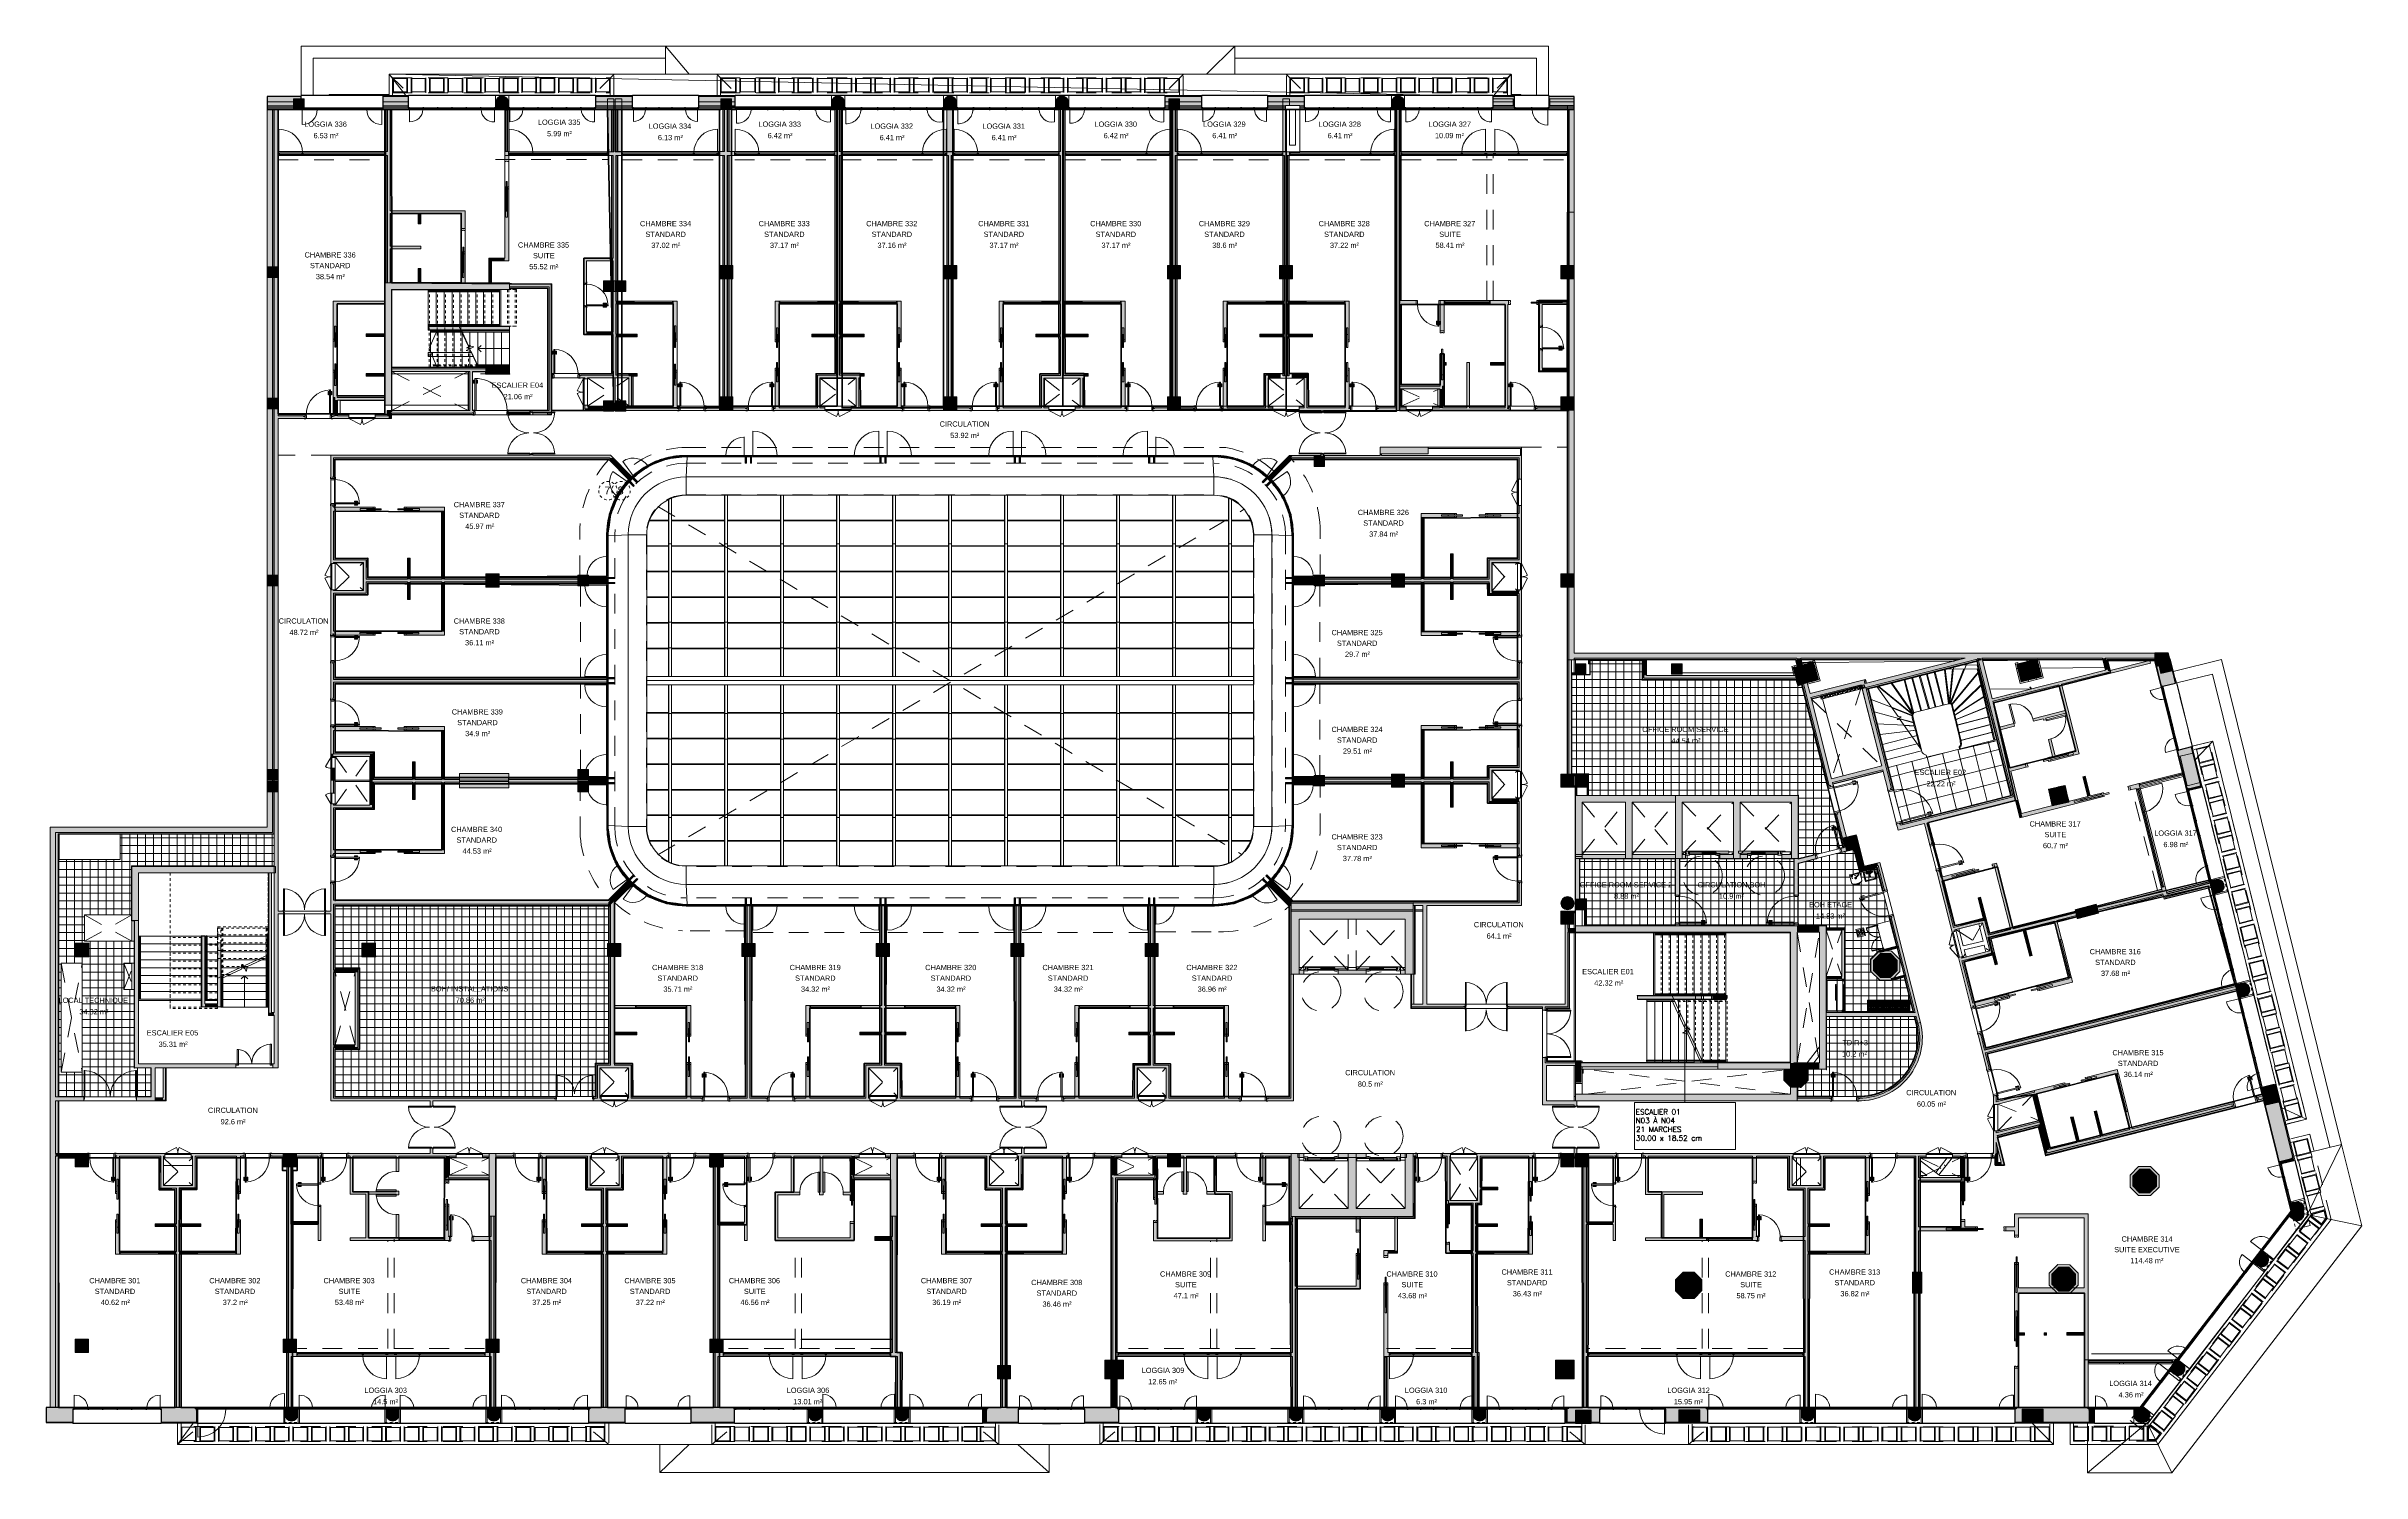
# Model space of a CAD drawing. Header units: metres. Extents: x -227.9 to -140, y 38 to 92.1.
import ezdxf

# ---------------------------------------------------------------- set-up
doc = ezdxf.new("R2010")
doc.units = ezdxf.units.M
for name, pattern in [('Dash Dot 3_16_', [0.007938, 0.004763, -0.001587, 0, -0.001587]), ('DASHEDX2', [38.1, 25.4, -12.7]), ('JIS_02_0.7', [1.35, 0.75, -0.6]), ('Overhead', [0.003969, 0.002381, -0.001587]), ('Overhead_2_', [0.003969, 0.002381, -0.001587]), ('Projeté', [0.003969, 0.002381, -0.001587])]:
    doc.linetypes.add(name, pattern=pattern)
for name, color, linetype, lineweight in [('A-AREA-IDEN', 7, 'Continuous', 9), ('A-COLS', 7, 'Continuous', 5), ('A-DETL-THIN', 7, 'Continuous', 5), ('A-DOOR', 7, 'Continuous', 5), ('A-FLOR', 7, 'Continuous', 5), ('A-FLOR-HRAL', 7, 'Continuous', 5), ('A-FLOR-HRAL-MBND', 7, 'Overhead', 5), ('A-FLOR-PATT', 7, 'Continuous', 5), ('A-GLAZ', 7, 'Continuous', 5), ('A-GLAZ-CURT', 7, 'Continuous', 5), ('A-GLAZ-CWMG', 7, 'Continuous', 5), ('A-ROOF', 7, 'Continuous', 5), ('A-WALL', 7, 'Continuous', 5), ('A-WALL-PATT', 7, 'Continuous', 13), ('I-WALL', 7, 'Continuous', 5), ('P-SANR-FIXT', 7, 'Continuous', 5), ('Q-SPCQ', 7, 'Continuous', 5), ('Q-SPCQ-HDLN', 7, 'DASHEDX2', 5), ('S-COLS', 7, 'Continuous', 5), ('S-GRID-IDEN', 7, 'Continuous', 9), ('S-STRS', 7, 'Continuous', 5), ('S-STRS-ANNO', 7, 'Continuous', 5), ('S-STRS-IDEN', 7, 'Continuous', 5), ('S-STRS-MBND', 7, 'Overhead', 5)]:
    doc.layers.add(name, color=color, linetype=linetype, lineweight=lineweight)
doc.layers.add('A-DETL', color=94, linetype='Continuous', lineweight=5, true_color=0x00a600)
doc.layers.add('A-DETL-MBND', color=9, linetype='Continuous', lineweight=5, true_color=0xc0c0c0)
doc.layers.add('Chambre', color=40, linetype='Continuous')
doc.layers.add('SDB', color=230, linetype='Continuous')
doc.styles.add('Arial', font='arial.ttf', dxfattribs={"height": 0.3})
doc.styles.add('Arial_1', font='arial.ttf', dxfattribs={"height": 0.2})
doc.styles.add('RomanS_B', font='', dxfattribs={"height": 0.2})
doc.styles.get('RomanS_B').set_extended_font_data('RomanS', bold=True)

# ---------------------------------------------------------------- blocks, each defined once
blk = doc.blocks.new('LAG-B1020-CADRE STRUCTURELLE-PATIO - MUC-PATIO_skp_97-11715570-MUC-LAG-PRO-PLA-ARC-TZN-N03-AG02F')
at = {"layer": 'A-DETL-MBND'}
for p, q in [((-24.087, 0.34), (-1.067, 0.34)), ((-24.087, 0.34), (-1.067, 0.34)), ((-1.067, 0.182), (-24.087, 0.182)), ((-24.087, 0.182), (-1.067, 0.182)), ((-1.067, 0.024), (-24.087, 0.024)), ((-24.087, 0.024), (-1.067, 0.024))]:
    blk.add_line(p, q, dxfattribs=at)
blk = doc.blocks.new('LAG-B1020-CADRE STRUCTURELLE-PATIO - MUC-PATIO_skp_80-11715553-MUC-LAG-PRO-PLA-ARC-TZN-N03-AG02F')
at = {"layer": 'A-DETL-MBND'}
for p, q in [((1.808, 7.886), (1.808, 6.831)), ((1.808, 6.831), (1.808, 7.886)), ((1.922, 7.886), (1.922, 6.831)), ((1.922, 6.831), (1.922, 7.886)), ((3.933, 7.886), (3.933, 6.831)), ((3.933, 6.831), (3.933, 7.886)), ((4.047, 7.886), (4.047, 6.831)), ((4.047, 6.831), (4.047, 7.886)), ((6.058, 7.886), (6.058, 6.831)), ((6.058, 6.831), (6.058, 7.886)), ((6.172, 7.886), (6.172, 6.831)), ((6.172, 6.831), (6.172, 7.886)), ((8.183, 7.886), (8.183, 6.831)), ((8.183, 6.831), (8.183, 7.886)), ((8.297, 7.886), (8.297, 6.831)), ((8.297, 6.831), (8.297, 7.886)), ((10.308, 7.886), (10.308, 6.831)), ((10.308, 6.831), (10.308, 7.886)), ((10.422, 7.886), (10.422, 6.831)), ((10.422, 6.831), (10.422, 7.886)), ((12.433, 7.886), (12.433, 6.831)), ((12.433, 6.831), (12.433, 7.886)), ((12.547, 7.886), (12.547, 6.831)), ((12.547, 6.831), (12.547, 7.886)), ((14.558, 7.886), (14.558, 6.831)), ((14.558, 6.831), (14.558, 7.886)), ((14.672, 7.886), (14.672, 6.831)), ((14.672, 6.831), (14.672, 7.886)), ((16.683, 7.886), (16.683, 6.831)), ((16.683, 6.831), (16.683, 7.886)), ((16.797, 7.886), (16.797, 6.831)), ((16.797, 6.831), (16.797, 7.886)), ((18.808, 7.886), (18.808, 6.831)), ((18.808, 6.831), (18.808, 7.886)), ((18.922, 7.886), (18.922, 6.831)), ((18.922, 6.831), (18.922, 7.886)), ((20.933, 7.886), (20.933, 6.831)), ((20.933, 6.831), (20.933, 7.886)), ((21.047, 7.886), (21.047, 6.831)), ((21.047, 6.831), (21.047, 7.886)), ((23.058, 7.886), (23.058, 6.831)), ((23.058, 6.831), (23.058, 7.886)), ((23.17, 7.886), (23.17, 6.831)), ((23.17, 6.831), (23.17, 7.886)), ((0.98, 6.831), (1.808, 6.831)), ((0.98, 6.831), (1.808, 6.831)), ((1.812, 6.807), (0.98, 6.807)), ((0.98, 6.807), (1.812, 6.807)), ((1.807, 6.807), (1.807, 5.86)), ((1.807, 5.86), (1.807, 6.807)), ((1.918, 6.807), (3.937, 6.807)), ((3.937, 6.807), (1.918, 6.807)), ((1.921, 5.86), (1.921, 6.807)), ((1.921, 6.807), (1.921, 5.86)), ((1.922, 6.831), (3.933, 6.831)), ((3.933, 6.831), (1.922, 6.831)), ((3.932, 5.86), (3.932, 6.807)), ((3.932, 6.807), (3.932, 5.86)), ((4.043, 6.807), (6.062, 6.807)), ((6.062, 6.807), (4.043, 6.807)), ((4.046, 5.86), (4.046, 6.807)), ((4.046, 6.807), (4.046, 5.86)), ((4.047, 6.831), (6.058, 6.831)), ((6.058, 6.831), (4.047, 6.831)), ((6.057, 5.86), (6.057, 6.807)), ((6.057, 6.807), (6.057, 5.86)), ((6.168, 6.807), (8.187, 6.807)), ((8.187, 6.807), (6.168, 6.807)), ((6.171, 5.86), (6.171, 6.807)), ((6.171, 6.807), (6.171, 5.86)), ((6.172, 6.831), (8.183, 6.831)), ((8.183, 6.831), (6.172, 6.831)), ((8.182, 5.86), (8.182, 6.807)), ((8.182, 6.807), (8.182, 5.86)), ((8.293, 6.807), (10.312, 6.807)), ((10.312, 6.807), (8.293, 6.807)), ((8.296, 5.86), (8.296, 6.807)), ((8.296, 6.807), (8.296, 5.86)), ((8.297, 6.831), (10.308, 6.831)), ((10.308, 6.831), (8.297, 6.831)), ((10.307, 5.86), (10.307, 6.807)), ((10.307, 6.807), (10.307, 5.86)), ((10.418, 6.807), (12.437, 6.807)), ((12.437, 6.807), (10.418, 6.807)), ((10.421, 5.86), (10.421, 6.807)), ((10.421, 6.807), (10.421, 5.86)), ((10.422, 6.831), (12.433, 6.831)), ((12.433, 6.831), (10.422, 6.831)), ((12.432, 5.86), (12.432, 6.807)), ((12.432, 6.807), (12.432, 5.86)), ((12.543, 6.807), (14.562, 6.807)), ((14.562, 6.807), (12.543, 6.807)), ((12.546, 5.86), (12.546, 6.807)), ((12.546, 6.807), (12.546, 5.86)), ((12.547, 6.831), (14.558, 6.831)), ((14.558, 6.831), (12.547, 6.831)), ((14.557, 5.86), (14.557, 6.807)), ((14.557, 6.807), (14.557, 5.86)), ((16.687, 6.807), (14.668, 6.807)), ((14.668, 6.807), (16.687, 6.807)), ((14.671, 6.807), (14.671, 5.86)), ((14.671, 5.86), (14.671, 6.807)), ((16.683, 6.831), (14.672, 6.831)), ((14.672, 6.831), (16.683, 6.831)), ((16.682, 6.807), (16.682, 5.86)), ((16.682, 5.86), (16.682, 6.807)), ((16.793, 6.807), (18.812, 6.807)), ((18.812, 6.807), (16.793, 6.807)), ((16.796, 5.86), (16.796, 6.807)), ((16.796, 6.807), (16.796, 5.86)), ((16.797, 6.831), (18.808, 6.831)), ((18.808, 6.831), (16.797, 6.831)), ((18.807, 5.86), (18.807, 6.807)), ((18.807, 6.807), (18.807, 5.86)), ((18.918, 6.807), (20.937, 6.807)), ((20.937, 6.807), (18.918, 6.807)), ((18.921, 5.86), (18.921, 6.807)), ((18.921, 6.807), (18.921, 5.86)), ((18.922, 6.831), (20.933, 6.831)), ((20.933, 6.831), (18.922, 6.831)), ((20.932, 5.86), (20.932, 6.807)), ((20.932, 6.807), (20.932, 5.86)), ((21.043, 6.807), (23.062, 6.807)), ((23.062, 6.807), (21.043, 6.807)), ((21.046, 5.86), (21.046, 6.807)), ((21.046, 6.807), (21.046, 5.86)), ((21.047, 6.831), (23.058, 6.831)), ((23.058, 6.831), (21.047, 6.831)), ((23.057, 5.86), (23.057, 6.807)), ((23.057, 6.807), (23.057, 5.86)), ((23.168, 6.807), (24, 6.807)), ((23.168, 6.807), (24, 6.807)), ((24, 6.831), (23.17, 6.831)), ((23.17, 6.831), (24, 6.831)), ((23.171, 6.807), (23.171, 5.86)), ((23.171, 5.86), (23.171, 6.807)), ((0.98, 5.86), (1.807, 5.86)), ((0.98, 5.86), (1.807, 5.86)), ((1.812, 5.835), (0.98, 5.835)), ((0.98, 5.835), (1.812, 5.835)), ((1.807, 5.835), (1.807, 4.888)), ((1.807, 4.888), (1.807, 5.835)), ((1.918, 5.835), (3.937, 5.835)), ((1.918, 5.835), (3.937, 5.835)), ((1.921, 5.86), (3.932, 5.86)), ((1.921, 5.86), (3.932, 5.86)), ((1.921, 4.888), (1.921, 5.835)), ((1.921, 5.835), (1.921, 4.888)), ((3.932, 4.888), (3.932, 5.835)), ((3.932, 5.835), (3.932, 4.888)), ((4.043, 5.835), (6.062, 5.835)), ((4.043, 5.835), (6.062, 5.835)), ((4.046, 5.86), (6.057, 5.86)), ((4.046, 5.86), (6.057, 5.86)), ((4.046, 4.888), (4.046, 5.835)), ((4.046, 5.835), (4.046, 4.888)), ((6.057, 4.888), (6.057, 5.835)), ((6.057, 5.835), (6.057, 4.888)), ((6.168, 5.835), (8.187, 5.835)), ((6.168, 5.835), (8.187, 5.835)), ((6.171, 5.86), (8.182, 5.86)), ((6.171, 5.86), (8.182, 5.86)), ((6.171, 4.888), (6.171, 5.835)), ((6.171, 5.835), (6.171, 4.888)), ((8.182, 4.888), (8.182, 5.835)), ((8.182, 5.835), (8.182, 4.888)), ((8.293, 5.835), (10.312, 5.835)), ((8.293, 5.835), (10.312, 5.835)), ((8.296, 5.86), (10.307, 5.86)), ((8.296, 5.86), (10.307, 5.86)), ((8.296, 4.888), (8.296, 5.835)), ((8.296, 5.835), (8.296, 4.888)), ((10.307, 4.888), (10.307, 5.835)), ((10.307, 5.835), (10.307, 4.888)), ((10.418, 5.835), (12.437, 5.835)), ((10.418, 5.835), (12.437, 5.835)), ((10.421, 5.86), (12.432, 5.86)), ((10.421, 5.86), (12.432, 5.86)), ((10.421, 4.888), (10.421, 5.835)), ((10.421, 5.835), (10.421, 4.888)), ((12.432, 4.888), (12.432, 5.835)), ((12.432, 5.835), (12.432, 4.888)), ((12.543, 5.835), (14.562, 5.835)), ((12.543, 5.835), (14.562, 5.835)), ((12.546, 5.86), (14.557, 5.86)), ((12.546, 5.86), (14.557, 5.86)), ((12.546, 4.888), (12.546, 5.835)), ((12.546, 5.835), (12.546, 4.888)), ((14.557, 4.888), (14.557, 5.835)), ((14.557, 5.835), (14.557, 4.888)), ((14.668, 5.835), (16.687, 5.835)), ((14.668, 5.835), (16.687, 5.835)), ((14.671, 5.86), (16.682, 5.86)), ((14.671, 5.86), (16.682, 5.86)), ((14.671, 4.888), (14.671, 5.835)), ((14.671, 5.835), (14.671, 4.888)), ((16.682, 4.888), (16.682, 5.835)), ((16.682, 5.835), (16.682, 4.888)), ((16.793, 5.835), (18.812, 5.835)), ((16.793, 5.835), (18.812, 5.835)), ((16.796, 5.86), (18.807, 5.86)), ((16.796, 5.86), (18.807, 5.86)), ((16.796, 4.888), (16.796, 5.835)), ((16.796, 5.835), (16.796, 4.888)), ((18.807, 4.888), (18.807, 5.835)), ((18.807, 5.835), (18.807, 4.888)), ((18.918, 5.835), (20.937, 5.835)), ((18.918, 5.835), (20.937, 5.835)), ((18.921, 5.86), (20.932, 5.86)), ((18.921, 5.86), (20.932, 5.86)), ((18.921, 4.888), (18.921, 5.835)), ((18.921, 5.835), (18.921, 4.888)), ((20.932, 4.888), (20.932, 5.835)), ((20.932, 5.835), (20.932, 4.888)), ((21.043, 5.835), (23.062, 5.835)), ((21.043, 5.835), (23.062, 5.835)), ((21.046, 5.86), (23.057, 5.86)), ((21.046, 5.86), (23.057, 5.86)), ((21.046, 4.888), (21.046, 5.835)), ((21.046, 5.835), (21.046, 4.888)), ((23.057, 4.888), (23.057, 5.835)), ((23.057, 5.835), (23.057, 4.888)), ((23.168, 5.835), (24, 5.835)), ((23.168, 5.835), (24, 5.835)), ((24, 5.86), (23.171, 5.86)), ((23.171, 5.86), (24, 5.86)), ((23.171, 5.835), (23.171, 4.888)), ((23.171, 4.888), (23.171, 5.835)), ((0.98, 4.888), (1.807, 4.888)), ((0.98, 4.888), (1.807, 4.888)), ((1.812, 4.864), (0.98, 4.864)), ((0.98, 4.864), (1.812, 4.864)), ((1.807, 4.864), (1.807, 3.916)), ((1.807, 3.916), (1.807, 4.864)), ((1.918, 4.864), (3.937, 4.864)), ((1.918, 4.864), (3.937, 4.864)), ((1.921, 4.888), (3.932, 4.888)), ((1.921, 4.888), (3.932, 4.888)), ((1.921, 3.916), (1.921, 4.864)), ((1.921, 4.864), (1.921, 3.916)), ((3.932, 3.916), (3.932, 4.864)), ((3.932, 4.864), (3.932, 3.916)), ((4.043, 4.864), (6.062, 4.864)), ((4.043, 4.864), (6.062, 4.864)), ((4.046, 4.888), (6.057, 4.888)), ((4.046, 4.888), (6.057, 4.888)), ((4.046, 3.916), (4.046, 4.864)), ((4.046, 4.864), (4.046, 3.916)), ((6.057, 3.916), (6.057, 4.864)), ((6.057, 4.864), (6.057, 3.916)), ((6.168, 4.864), (8.187, 4.864)), ((6.168, 4.864), (8.187, 4.864)), ((6.171, 4.888), (8.182, 4.888)), ((6.171, 4.888), (8.182, 4.888)), ((6.171, 3.916), (6.171, 4.864)), ((6.171, 4.864), (6.171, 3.916)), ((8.182, 3.916), (8.182, 4.864)), ((8.182, 4.864), (8.182, 3.916)), ((8.293, 4.864), (10.312, 4.864)), ((8.293, 4.864), (10.312, 4.864)), ((8.296, 4.888), (10.307, 4.888)), ((8.296, 4.888), (10.307, 4.888)), ((8.296, 3.916), (8.296, 4.864)), ((8.296, 4.864), (8.296, 3.916)), ((10.307, 3.916), (10.307, 4.864)), ((10.307, 4.864), (10.307, 3.916)), ((10.418, 4.864), (12.437, 4.864)), ((10.418, 4.864), (12.437, 4.864)), ((10.421, 4.888), (12.432, 4.888)), ((10.421, 4.888), (12.432, 4.888)), ((10.421, 3.916), (10.421, 4.864)), ((10.421, 4.864), (10.421, 3.916)), ((12.432, 3.916), (12.432, 4.864)), ((12.432, 4.864), (12.432, 3.916)), ((12.543, 4.864), (14.562, 4.864)), ((12.543, 4.864), (14.562, 4.864)), ((12.546, 4.888), (14.557, 4.888)), ((12.546, 4.888), (14.557, 4.888)), ((12.546, 4.864), (12.546, 3.916)), ((12.546, 3.916), (12.546, 4.864)), ((14.557, 4.864), (14.557, 3.916)), ((14.557, 3.916), (14.557, 4.864)), ((14.668, 4.864), (16.687, 4.864)), ((14.668, 4.864), (16.687, 4.864)), ((14.671, 4.888), (16.682, 4.888)), ((14.671, 4.888), (16.682, 4.888)), ((14.671, 4.864), (14.671, 3.916)), ((14.671, 3.916), (14.671, 4.864)), ((16.682, 4.864), (16.682, 3.916)), ((16.682, 3.916), (16.682, 4.864)), ((16.793, 4.864), (18.812, 4.864)), ((16.793, 4.864), (18.812, 4.864)), ((16.796, 4.888), (18.807, 4.888)), ((16.796, 4.888), (18.807, 4.888)), ((16.796, 3.916), (16.796, 4.864)), ((16.796, 4.864), (16.796, 3.916)), ((18.807, 3.916), (18.807, 4.864)), ((18.807, 4.864), (18.807, 3.916)), ((18.918, 4.864), (20.937, 4.864)), ((18.918, 4.864), (20.937, 4.864)), ((18.921, 4.888), (20.932, 4.888)), ((18.921, 4.888), (20.932, 4.888)), ((18.921, 3.916), (18.921, 4.864)), ((18.921, 4.864), (18.921, 3.916)), ((20.932, 3.916), (20.932, 4.864)), ((20.932, 4.864), (20.932, 3.916)), ((21.043, 4.864), (23.062, 4.864)), ((21.043, 4.864), (23.062, 4.864)), ((21.046, 4.888), (23.057, 4.888)), ((21.046, 4.888), (23.057, 4.888)), ((21.046, 3.916), (21.046, 4.864)), ((21.046, 4.864), (21.046, 3.916)), ((23.057, 3.916), (23.057, 4.864)), ((23.057, 4.864), (23.057, 3.916)), ((23.168, 4.864), (24, 4.864)), ((23.168, 4.864), (24, 4.864)), ((24, 4.888), (23.171, 4.888)), ((23.171, 4.888), (24, 4.888)), ((23.171, 4.864), (23.171, 3.916)), ((23.171, 3.916), (23.171, 4.864)), ((0.98, 3.916), (1.807, 3.916)), ((0.98, 3.916), (1.807, 3.916)), ((1.812, 3.892), (0.98, 3.892)), ((0.98, 3.892), (1.812, 3.892)), ((1.807, 3.892), (1.807, 2.944)), ((1.807, 2.944), (1.807, 3.892)), ((1.918, 3.892), (3.937, 3.892)), ((1.918, 3.892), (3.937, 3.892)), ((1.921, 3.916), (3.932, 3.916)), ((1.921, 3.916), (3.932, 3.916)), ((1.921, 2.944), (1.921, 3.892)), ((1.921, 3.892), (1.921, 2.944)), ((3.932, 2.944), (3.932, 3.892)), ((3.932, 3.892), (3.932, 2.944)), ((4.043, 3.892), (6.062, 3.892)), ((4.043, 3.892), (6.062, 3.892)), ((4.046, 3.916), (6.057, 3.916)), ((4.046, 3.916), (6.057, 3.916)), ((4.046, 2.944), (4.046, 3.892)), ((4.046, 3.892), (4.046, 2.944)), ((6.057, 2.944), (6.057, 3.892)), ((6.057, 3.892), (6.057, 2.944)), ((6.168, 3.892), (8.187, 3.892)), ((6.168, 3.892), (8.187, 3.892)), ((6.171, 3.916), (8.182, 3.916)), ((6.171, 3.916), (8.182, 3.916)), ((6.171, 2.944), (6.171, 3.892)), ((6.171, 3.892), (6.171, 2.944)), ((8.182, 2.944), (8.182, 3.892)), ((8.182, 3.892), (8.182, 2.944)), ((8.293, 3.892), (10.312, 3.892)), ((8.293, 3.892), (10.312, 3.892)), ((8.296, 3.916), (10.307, 3.916)), ((8.296, 3.916), (10.307, 3.916)), ((8.296, 2.944), (8.296, 3.892)), ((8.296, 3.892), (8.296, 2.944)), ((10.307, 2.944), (10.307, 3.892)), ((10.307, 3.892), (10.307, 2.944)), ((10.418, 3.892), (12.437, 3.892)), ((10.418, 3.892), (12.437, 3.892)), ((10.421, 3.916), (12.432, 3.916)), ((10.421, 3.916), (12.432, 3.916)), ((10.421, 2.944), (10.421, 3.892)), ((10.421, 3.892), (10.421, 2.944)), ((12.432, 2.944), (12.432, 3.892)), ((12.432, 3.892), (12.432, 2.944)), ((12.543, 3.892), (14.562, 3.892)), ((12.543, 3.892), (14.562, 3.892)), ((12.546, 3.916), (14.557, 3.916)), ((12.546, 3.916), (14.557, 3.916)), ((12.546, 2.944), (12.546, 3.892)), ((12.546, 3.892), (12.546, 2.944)), ((14.557, 2.944), (14.557, 3.892)), ((14.557, 3.892), (14.557, 2.944)), ((14.668, 3.892), (16.687, 3.892)), ((14.668, 3.892), (16.687, 3.892)), ((14.671, 3.916), (16.682, 3.916)), ((14.671, 3.916), (16.682, 3.916)), ((14.671, 3.892), (14.671, 2.944)), ((14.671, 2.944), (14.671, 3.892)), ((16.682, 3.892), (16.682, 2.944)), ((16.682, 2.944), (16.682, 3.892)), ((16.793, 3.892), (18.812, 3.892)), ((16.793, 3.892), (18.812, 3.892)), ((16.796, 3.916), (18.807, 3.916)), ((16.796, 3.916), (18.807, 3.916)), ((16.796, 2.944), (16.796, 3.892)), ((16.796, 3.892), (16.796, 2.944)), ((18.807, 2.944), (18.807, 3.892)), ((18.807, 3.892), (18.807, 2.944)), ((18.918, 3.892), (20.937, 3.892)), ((18.918, 3.892), (20.937, 3.892)), ((18.921, 3.916), (20.932, 3.916)), ((18.921, 3.916), (20.932, 3.916)), ((18.921, 2.944), (18.921, 3.892)), ((18.921, 3.892), (18.921, 2.944)), ((20.932, 2.944), (20.932, 3.892)), ((20.932, 3.892), (20.932, 2.944)), ((21.043, 3.892), (23.062, 3.892)), ((21.043, 3.892), (23.062, 3.892)), ((21.046, 3.916), (23.057, 3.916)), ((21.046, 3.916), (23.057, 3.916)), ((21.046, 2.944), (21.046, 3.892)), ((21.046, 3.892), (21.046, 2.944)), ((23.057, 2.944), (23.057, 3.892)), ((23.057, 3.892), (23.057, 2.944)), ((23.168, 3.892), (24, 3.892)), ((23.168, 3.892), (24, 3.892)), ((24, 3.916), (23.171, 3.916)), ((23.171, 3.916), (24, 3.916)), ((23.171, 3.892), (23.171, 2.944)), ((23.171, 2.944), (23.171, 3.892)), ((0.98, 2.944), (1.807, 2.944)), ((0.98, 2.944), (1.807, 2.944)), ((1.812, 2.92), (0.98, 2.92)), ((0.98, 2.92), (1.812, 2.92)), ((1.807, 2.92), (1.807, 1.972)), ((1.807, 1.972), (1.807, 2.92)), ((1.918, 2.92), (3.937, 2.92)), ((1.918, 2.92), (3.937, 2.92)), ((1.921, 2.944), (3.932, 2.944)), ((1.921, 2.944), (3.932, 2.944)), ((1.921, 1.972), (1.921, 2.92)), ((1.921, 2.92), (1.921, 1.972)), ((3.932, 1.972), (3.932, 2.92)), ((3.932, 2.92), (3.932, 1.972)), ((4.043, 2.92), (6.062, 2.92)), ((4.043, 2.92), (6.062, 2.92)), ((4.046, 2.944), (6.057, 2.944)), ((4.046, 2.944), (6.057, 2.944)), ((4.046, 1.972), (4.046, 2.92)), ((4.046, 2.92), (4.046, 1.972)), ((6.057, 1.972), (6.057, 2.92)), ((6.057, 2.92), (6.057, 1.972)), ((6.168, 2.92), (8.187, 2.92)), ((6.168, 2.92), (8.187, 2.92)), ((6.171, 2.944), (8.182, 2.944)), ((6.171, 2.944), (8.182, 2.944)), ((6.171, 1.972), (6.171, 2.92)), ((6.171, 2.92), (6.171, 1.972)), ((8.182, 1.972), (8.182, 2.92)), ((8.182, 2.92), (8.182, 1.972)), ((8.293, 2.92), (10.312, 2.92)), ((8.293, 2.92), (10.312, 2.92)), ((8.296, 2.944), (10.307, 2.944)), ((8.296, 2.944), (10.307, 2.944)), ((8.296, 1.972), (8.296, 2.92)), ((8.296, 2.92), (8.296, 1.972)), ((10.307, 1.972), (10.307, 2.92)), ((10.307, 2.92), (10.307, 1.972)), ((10.418, 2.92), (12.437, 2.92)), ((10.418, 2.92), (12.437, 2.92)), ((10.421, 2.944), (12.432, 2.944)), ((10.421, 2.944), (12.432, 2.944)), ((10.421, 1.972), (10.421, 2.92)), ((10.421, 2.92), (10.421, 1.972)), ((12.432, 1.972), (12.432, 2.92)), ((12.432, 2.92), (12.432, 1.972)), ((12.543, 2.92), (14.562, 2.92)), ((12.543, 2.92), (14.562, 2.92)), ((12.546, 2.944), (14.557, 2.944)), ((12.546, 2.944), (14.557, 2.944)), ((12.546, 2.92), (12.546, 1.972)), ((12.546, 1.972), (12.546, 2.92)), ((14.557, 1.972), (14.557, 2.92)), ((14.557, 2.92), (14.557, 1.972)), ((14.668, 2.92), (16.687, 2.92)), ((14.668, 2.92), (16.687, 2.92)), ((14.671, 2.944), (16.682, 2.944)), ((14.671, 2.944), (16.682, 2.944)), ((14.671, 1.972), (14.671, 2.92)), ((14.671, 2.92), (14.671, 1.972)), ((16.682, 1.972), (16.682, 2.92)), ((16.682, 2.92), (16.682, 1.972)), ((16.793, 2.92), (18.812, 2.92)), ((16.793, 2.92), (18.812, 2.92)), ((16.796, 2.944), (18.807, 2.944)), ((16.796, 2.944), (18.807, 2.944)), ((16.796, 1.972), (16.796, 2.92)), ((16.796, 2.92), (16.796, 1.972)), ((18.807, 1.972), (18.807, 2.92)), ((18.807, 2.92), (18.807, 1.972)), ((18.918, 2.92), (20.937, 2.92)), ((18.918, 2.92), (20.937, 2.92)), ((18.921, 2.944), (20.932, 2.944)), ((18.921, 2.944), (20.932, 2.944)), ((18.921, 1.972), (18.921, 2.92)), ((18.921, 2.92), (18.921, 1.972)), ((20.932, 1.972), (20.932, 2.92)), ((20.932, 2.92), (20.932, 1.972)), ((21.043, 2.92), (23.062, 2.92)), ((21.043, 2.92), (23.062, 2.92)), ((21.046, 2.944), (23.057, 2.944)), ((21.046, 2.944), (23.057, 2.944)), ((21.046, 1.972), (21.046, 2.92)), ((21.046, 2.92), (21.046, 1.972)), ((23.057, 1.972), (23.057, 2.92)), ((23.057, 2.92), (23.057, 1.972)), ((23.168, 2.92), (24, 2.92)), ((23.168, 2.92), (24, 2.92)), ((24, 2.944), (23.171, 2.944)), ((23.171, 2.944), (24, 2.944)), ((23.171, 2.92), (23.171, 1.972)), ((23.171, 1.972), (23.171, 2.92)), ((1.807, 1.972), (1.081, 1.972)), ((1.807, 1.972), (1.081, 1.972)), ((1.812, 1.947), (1.091, 1.947)), ((1.091, 1.947), (1.812, 1.947)), ((1.807, 1.947), (1.807, 1.17)), ((1.807, 1.17), (1.807, 1.947)), ((1.918, 1.947), (3.937, 1.947)), ((1.918, 1.947), (3.937, 1.947)), ((1.921, 1.972), (3.932, 1.972)), ((1.921, 1.972), (3.932, 1.972)), ((1.921, 1.119), (1.921, 1.947)), ((1.921, 1.947), (1.921, 1.119)), ((3.932, 1.009), (3.932, 1.947)), ((3.932, 1.947), (3.932, 1.009)), ((4.043, 1.947), (6.062, 1.947)), ((4.043, 1.947), (6.062, 1.947)), ((4.046, 1.972), (6.057, 1.972)), ((4.046, 1.972), (6.057, 1.972)), ((4.046, 1.009), (4.046, 1.947)), ((4.046, 1.947), (4.046, 1.009)), ((6.057, 1.009), (6.057, 1.947)), ((6.057, 1.947), (6.057, 1.009)), ((6.168, 1.947), (8.187, 1.947)), ((6.168, 1.947), (8.187, 1.947)), ((6.171, 1.972), (8.182, 1.972)), ((6.171, 1.972), (8.182, 1.972)), ((6.171, 1.009), (6.171, 1.947)), ((6.171, 1.947), (6.171, 1.009)), ((8.182, 1.009), (8.182, 1.947)), ((8.182, 1.947), (8.182, 1.009)), ((8.293, 1.947), (10.312, 1.947)), ((8.293, 1.947), (10.312, 1.947)), ((8.296, 1.972), (10.307, 1.972)), ((8.296, 1.972), (10.307, 1.972)), ((8.296, 1.009), (8.296, 1.947)), ((8.296, 1.947), (8.296, 1.009)), ((10.307, 1.009), (10.307, 1.947)), ((10.307, 1.947), (10.307, 1.009)), ((10.418, 1.947), (12.437, 1.947)), ((10.418, 1.947), (12.437, 1.947)), ((10.421, 1.972), (12.432, 1.972)), ((10.421, 1.972), (12.432, 1.972)), ((10.421, 1.009), (10.421, 1.947)), ((10.421, 1.947), (10.421, 1.009)), ((12.432, 1.009), (12.432, 1.947)), ((12.432, 1.947), (12.432, 1.009)), ((12.543, 1.947), (14.562, 1.947)), ((12.543, 1.947), (14.562, 1.947)), ((12.546, 1.972), (14.557, 1.972)), ((12.546, 1.972), (14.557, 1.972)), ((12.546, 1.009), (12.546, 1.947)), ((12.546, 1.947), (12.546, 1.009)), ((14.557, 1.009), (14.557, 1.947)), ((14.557, 1.947), (14.557, 1.009)), ((14.668, 1.947), (16.687, 1.947)), ((14.668, 1.947), (16.687, 1.947)), ((14.671, 1.972), (16.682, 1.972)), ((14.671, 1.972), (16.682, 1.972)), ((14.671, 1.009), (14.671, 1.947)), ((14.671, 1.947), (14.671, 1.009)), ((16.682, 1.009), (16.682, 1.947)), ((16.682, 1.947), (16.682, 1.009)), ((16.793, 1.947), (18.812, 1.947)), ((16.793, 1.947), (18.812, 1.947)), ((16.796, 1.972), (18.807, 1.972)), ((16.796, 1.972), (18.807, 1.972)), ((16.796, 1.009), (16.796, 1.947)), ((16.796, 1.947), (16.796, 1.009)), ((18.807, 1.009), (18.807, 1.947)), ((18.807, 1.947), (18.807, 1.009)), ((18.918, 1.947), (20.937, 1.947)), ((18.918, 1.947), (20.937, 1.947)), ((18.921, 1.972), (20.932, 1.972)), ((18.921, 1.972), (20.932, 1.972)), ((18.921, 1.009), (18.921, 1.947)), ((18.921, 1.947), (18.921, 1.009)), ((20.932, 1.009), (20.932, 1.947)), ((20.932, 1.947), (20.932, 1.009)), ((21.043, 1.947), (23.062, 1.947)), ((21.043, 1.947), (23.062, 1.947)), ((21.046, 1.972), (23.057, 1.972)), ((21.046, 1.972), (23.057, 1.972)), ((21.046, 1.009), (21.046, 1.947)), ((21.046, 1.947), (21.046, 1.009)), ((23.057, 1.118), (23.057, 1.947)), ((23.057, 1.947), (23.057, 1.118)), ((23.168, 1.947), (23.889, 1.947)), ((23.889, 1.947), (23.168, 1.947)), ((23.171, 1.972), (23.9, 1.972)), ((23.171, 1.972), (23.9, 1.972)), ((23.171, 1.947), (23.171, 1.169)), ((23.171, 1.169), (23.171, 1.947))]:
    blk.add_line(p, q, dxfattribs=at)
blk = doc.blocks.new('LAG-B1020-CADRE STRUCTURELLE-PATIO - MUC-PATIO_skp_79-11715552-MUC-LAG-PRO-PLA-ARC-TZN-N03-AG02F')
at = {"layer": 'A-DETL-MBND'}
for p, q in [((1.787, 6.803), (1.787, 7.857)), ((1.787, 7.857), (1.787, 6.803)), ((1.901, 7.857), (1.901, 6.803)), ((1.901, 7.857), (1.901, 6.803)), ((3.912, 6.803), (3.912, 7.857)), ((3.912, 7.857), (3.912, 6.803)), ((4.026, 7.857), (4.026, 6.803)), ((4.026, 7.857), (4.026, 6.803)), ((6.037, 6.803), (6.037, 7.857)), ((6.037, 7.857), (6.037, 6.803)), ((6.151, 7.857), (6.151, 6.803)), ((6.151, 7.857), (6.151, 6.803)), ((8.162, 6.803), (8.162, 7.857)), ((8.162, 7.857), (8.162, 6.803)), ((8.276, 7.857), (8.276, 6.803)), ((8.276, 7.857), (8.276, 6.803)), ((10.287, 6.803), (10.287, 7.857)), ((10.287, 7.857), (10.287, 6.803)), ((10.401, 7.857), (10.401, 6.803)), ((10.401, 7.857), (10.401, 6.803)), ((12.412, 6.803), (12.412, 7.857)), ((12.412, 7.857), (12.412, 6.803)), ((12.526, 7.857), (12.526, 6.803)), ((12.526, 7.857), (12.526, 6.803)), ((14.537, 6.803), (14.537, 7.857)), ((14.537, 7.857), (14.537, 6.803)), ((14.651, 7.857), (14.651, 6.803)), ((14.651, 7.857), (14.651, 6.803)), ((16.662, 6.803), (16.662, 7.857)), ((16.662, 7.857), (16.662, 6.803)), ((16.776, 7.857), (16.776, 6.803)), ((16.776, 7.857), (16.776, 6.803)), ((18.787, 6.803), (18.787, 7.857)), ((18.787, 7.857), (18.787, 6.803)), ((18.901, 7.857), (18.901, 6.803)), ((18.901, 7.857), (18.901, 6.803)), ((20.912, 6.803), (20.912, 7.857)), ((20.912, 7.857), (20.912, 6.803)), ((21.026, 7.857), (21.026, 6.803)), ((21.026, 7.857), (21.026, 6.803)), ((23.037, 6.803), (23.037, 7.857)), ((23.037, 7.857), (23.037, 6.803)), ((23.151, 7.857), (23.151, 6.803)), ((23.151, 7.857), (23.151, 6.803)), ((1.787, 6.803), (0.96, 6.803)), ((1.787, 6.803), (0.96, 6.803)), ((1.787, 5.831), (1.787, 6.779)), ((1.787, 6.779), (1.787, 5.831)), ((3.912, 6.803), (1.901, 6.803)), ((1.901, 6.803), (3.912, 6.803)), ((1.901, 6.779), (1.901, 5.831)), ((1.901, 6.779), (1.901, 5.831)), ((3.912, 5.831), (3.912, 6.779)), ((3.912, 6.779), (3.912, 5.831)), ((6.037, 6.803), (4.026, 6.803)), ((4.026, 6.803), (6.037, 6.803)), ((4.026, 6.779), (4.026, 5.831)), ((4.026, 6.779), (4.026, 5.831)), ((6.037, 5.831), (6.037, 6.779)), ((6.037, 6.779), (6.037, 5.831)), ((8.162, 6.803), (6.151, 6.803)), ((6.151, 6.803), (8.162, 6.803)), ((6.151, 6.779), (6.151, 5.831)), ((6.151, 6.779), (6.151, 5.831)), ((8.162, 5.831), (8.162, 6.779)), ((8.162, 6.779), (8.162, 5.831)), ((10.287, 6.803), (8.276, 6.803)), ((8.276, 6.803), (10.287, 6.803)), ((8.276, 6.779), (8.276, 5.831)), ((8.276, 6.779), (8.276, 5.831)), ((10.287, 5.831), (10.287, 6.779)), ((10.287, 6.779), (10.287, 5.831)), ((12.412, 6.803), (10.401, 6.803)), ((10.401, 6.803), (12.412, 6.803)), ((10.401, 6.779), (10.401, 5.831)), ((10.401, 6.779), (10.401, 5.831)), ((12.412, 5.831), (12.412, 6.779)), ((12.412, 6.779), (12.412, 5.831)), ((14.537, 6.803), (12.526, 6.803)), ((12.526, 6.803), (14.537, 6.803)), ((12.526, 6.779), (12.526, 5.831)), ((12.526, 6.779), (12.526, 5.831)), ((14.537, 6.779), (14.537, 5.831)), ((14.537, 5.831), (14.537, 6.779)), ((16.662, 6.803), (14.651, 6.803)), ((14.651, 6.803), (16.662, 6.803)), ((14.651, 6.779), (14.651, 5.831)), ((14.651, 6.779), (14.651, 5.831)), ((16.662, 5.831), (16.662, 6.779)), ((16.662, 6.779), (16.662, 5.831)), ((18.787, 6.803), (16.776, 6.803)), ((16.776, 6.803), (18.787, 6.803)), ((16.776, 6.779), (16.776, 5.831)), ((16.776, 6.779), (16.776, 5.831)), ((18.787, 5.831), (18.787, 6.779)), ((18.787, 6.779), (18.787, 5.831)), ((20.912, 6.803), (18.901, 6.803)), ((18.901, 6.803), (20.912, 6.803)), ((18.901, 6.779), (18.901, 5.831)), ((18.901, 6.779), (18.901, 5.831)), ((20.912, 5.831), (20.912, 6.779)), ((20.912, 6.779), (20.912, 5.831)), ((23.037, 6.803), (21.026, 6.803)), ((21.026, 6.803), (23.037, 6.803)), ((21.026, 6.779), (21.026, 5.831)), ((21.026, 6.779), (21.026, 5.831)), ((23.037, 5.831), (23.037, 6.779)), ((23.037, 6.779), (23.037, 5.831)), ((23.98, 6.803), (23.151, 6.803)), ((23.98, 6.803), (23.151, 6.803)), ((23.152, 6.779), (23.152, 5.831)), ((23.152, 6.779), (23.152, 5.831)), ((1.787, 5.831), (0.96, 5.831)), ((1.787, 5.831), (0.96, 5.831)), ((1.787, 4.86), (1.787, 5.807)), ((1.787, 5.807), (1.787, 4.86)), ((3.912, 5.831), (1.901, 5.831)), ((3.912, 5.831), (1.901, 5.831)), ((1.901, 5.807), (1.901, 4.86)), ((1.901, 5.807), (1.901, 4.86)), ((3.912, 4.86), (3.912, 5.807)), ((3.912, 5.807), (3.912, 4.86)), ((6.037, 5.831), (4.026, 5.831)), ((6.037, 5.831), (4.026, 5.831)), ((4.026, 5.807), (4.026, 4.86)), ((4.026, 5.807), (4.026, 4.86)), ((6.037, 4.86), (6.037, 5.807)), ((6.037, 5.807), (6.037, 4.86)), ((8.162, 5.831), (6.151, 5.831)), ((8.162, 5.831), (6.151, 5.831)), ((6.151, 5.807), (6.151, 4.86)), ((6.151, 5.807), (6.151, 4.86)), ((8.162, 4.86), (8.162, 5.807)), ((8.162, 5.807), (8.162, 4.86)), ((10.287, 5.831), (8.276, 5.831)), ((10.287, 5.831), (8.276, 5.831)), ((8.276, 5.807), (8.276, 4.86)), ((8.276, 5.807), (8.276, 4.86)), ((10.287, 4.86), (10.287, 5.807)), ((10.287, 5.807), (10.287, 4.86)), ((12.412, 5.831), (10.401, 5.831)), ((12.412, 5.831), (10.401, 5.831)), ((10.401, 5.807), (10.401, 4.86)), ((10.401, 5.807), (10.401, 4.86)), ((12.412, 4.86), (12.412, 5.807)), ((12.412, 5.807), (12.412, 4.86)), ((14.537, 5.831), (12.526, 5.831)), ((14.537, 5.831), (12.526, 5.831)), ((12.526, 5.807), (12.526, 4.86)), ((12.526, 5.807), (12.526, 4.86)), ((14.537, 4.86), (14.537, 5.807)), ((14.537, 5.807), (14.537, 4.86)), ((16.662, 5.831), (14.651, 5.831)), ((16.662, 5.831), (14.651, 5.831)), ((14.651, 5.807), (14.651, 4.86)), ((14.651, 5.807), (14.651, 4.86)), ((16.662, 4.86), (16.662, 5.807)), ((16.662, 5.807), (16.662, 4.86)), ((18.787, 5.831), (16.776, 5.831)), ((18.787, 5.831), (16.776, 5.831)), ((16.776, 5.807), (16.776, 4.86)), ((16.776, 5.807), (16.776, 4.86)), ((18.787, 4.86), (18.787, 5.807)), ((18.787, 5.807), (18.787, 4.86)), ((20.912, 5.831), (18.901, 5.831)), ((20.912, 5.831), (18.901, 5.831)), ((18.901, 5.807), (18.901, 4.86)), ((18.901, 5.807), (18.901, 4.86)), ((20.912, 4.86), (20.912, 5.807)), ((20.912, 5.807), (20.912, 4.86)), ((23.037, 5.831), (21.026, 5.831)), ((23.037, 5.831), (21.026, 5.831)), ((21.026, 5.807), (21.026, 4.86)), ((21.026, 5.807), (21.026, 4.86)), ((23.037, 4.86), (23.037, 5.807)), ((23.037, 5.807), (23.037, 4.86)), ((23.98, 5.831), (23.152, 5.831)), ((23.98, 5.831), (23.152, 5.831)), ((23.152, 5.807), (23.152, 4.86)), ((23.152, 5.807), (23.152, 4.86)), ((1.787, 4.86), (0.96, 4.86)), ((1.787, 4.86), (0.96, 4.86)), ((1.787, 3.888), (1.787, 4.835)), ((1.787, 4.835), (1.787, 3.888)), ((3.912, 4.86), (1.901, 4.86)), ((3.912, 4.86), (1.901, 4.86)), ((1.901, 4.835), (1.901, 3.888)), ((1.901, 4.835), (1.901, 3.888)), ((3.912, 3.888), (3.912, 4.835)), ((3.912, 4.835), (3.912, 3.888)), ((6.037, 4.86), (4.026, 4.86)), ((6.037, 4.86), (4.026, 4.86)), ((4.026, 4.835), (4.026, 3.888)), ((4.026, 4.835), (4.026, 3.888)), ((6.037, 3.888), (6.037, 4.835)), ((6.037, 4.835), (6.037, 3.888)), ((8.162, 4.86), (6.151, 4.86)), ((8.162, 4.86), (6.151, 4.86)), ((6.151, 4.835), (6.151, 3.888)), ((6.151, 4.835), (6.151, 3.888)), ((8.162, 3.888), (8.162, 4.835)), ((8.162, 4.835), (8.162, 3.888)), ((10.287, 4.86), (8.276, 4.86)), ((10.287, 4.86), (8.276, 4.86)), ((8.276, 4.835), (8.276, 3.888)), ((8.276, 4.835), (8.276, 3.888)), ((10.287, 3.888), (10.287, 4.835)), ((10.287, 4.835), (10.287, 3.888)), ((12.412, 4.86), (10.401, 4.86)), ((12.412, 4.86), (10.401, 4.86)), ((10.401, 4.835), (10.401, 3.888)), ((10.401, 4.835), (10.401, 3.888)), ((12.412, 3.888), (12.412, 4.835)), ((12.412, 4.835), (12.412, 3.888)), ((14.537, 4.86), (12.526, 4.86)), ((14.537, 4.86), (12.526, 4.86)), ((12.526, 4.835), (12.526, 3.888)), ((12.526, 4.835), (12.526, 3.888)), ((14.537, 3.888), (14.537, 4.835)), ((14.537, 4.835), (14.537, 3.888)), ((16.662, 4.86), (14.651, 4.86)), ((16.662, 4.86), (14.651, 4.86)), ((14.651, 4.835), (14.651, 3.888)), ((14.651, 4.835), (14.651, 3.888)), ((16.662, 3.888), (16.662, 4.835)), ((16.662, 4.835), (16.662, 3.888)), ((18.787, 4.86), (16.776, 4.86)), ((18.787, 4.86), (16.776, 4.86)), ((16.776, 4.835), (16.776, 3.888)), ((16.776, 4.835), (16.776, 3.888)), ((18.787, 3.888), (18.787, 4.835)), ((18.787, 4.835), (18.787, 3.888)), ((20.912, 4.86), (18.901, 4.86)), ((20.912, 4.86), (18.901, 4.86)), ((18.901, 4.835), (18.901, 3.888)), ((18.901, 4.835), (18.901, 3.888)), ((20.912, 3.888), (20.912, 4.835)), ((20.912, 4.835), (20.912, 3.888)), ((23.037, 4.86), (21.026, 4.86)), ((23.037, 4.86), (21.026, 4.86)), ((21.026, 4.835), (21.026, 3.888)), ((21.026, 4.835), (21.026, 3.888)), ((23.037, 3.888), (23.037, 4.835)), ((23.037, 4.835), (23.037, 3.888)), ((23.98, 4.86), (23.152, 4.86)), ((23.98, 4.86), (23.152, 4.86)), ((23.152, 4.835), (23.152, 3.888)), ((23.152, 4.835), (23.152, 3.888)), ((1.787, 3.888), (0.96, 3.888)), ((1.787, 3.888), (0.96, 3.888)), ((1.787, 2.916), (1.787, 3.863)), ((1.787, 3.863), (1.787, 2.916)), ((3.912, 3.888), (1.901, 3.888)), ((3.912, 3.888), (1.901, 3.888)), ((1.901, 3.863), (1.901, 2.916)), ((1.901, 3.863), (1.901, 2.916)), ((3.912, 2.916), (3.912, 3.863)), ((3.912, 3.863), (3.912, 2.916)), ((6.037, 3.888), (4.026, 3.888)), ((6.037, 3.888), (4.026, 3.888)), ((4.026, 3.863), (4.026, 2.916)), ((4.026, 3.863), (4.026, 2.916)), ((6.037, 2.916), (6.037, 3.863)), ((6.037, 3.863), (6.037, 2.916)), ((8.162, 3.888), (6.151, 3.888)), ((8.162, 3.888), (6.151, 3.888)), ((6.151, 3.863), (6.151, 2.916)), ((6.151, 3.863), (6.151, 2.916)), ((8.162, 2.916), (8.162, 3.863)), ((8.162, 3.863), (8.162, 2.916)), ((10.287, 3.888), (8.276, 3.888)), ((10.287, 3.888), (8.276, 3.888)), ((8.276, 3.863), (8.276, 2.916)), ((8.276, 3.863), (8.276, 2.916)), ((10.287, 2.916), (10.287, 3.863)), ((10.287, 3.863), (10.287, 2.916)), ((12.412, 3.888), (10.401, 3.888)), ((12.412, 3.888), (10.401, 3.888)), ((10.401, 3.863), (10.401, 2.916)), ((10.401, 3.863), (10.401, 2.916)), ((12.412, 2.916), (12.412, 3.863)), ((12.412, 3.863), (12.412, 2.916)), ((14.537, 3.888), (12.526, 3.888)), ((14.537, 3.888), (12.526, 3.888)), ((12.526, 3.863), (12.526, 2.916)), ((12.526, 3.863), (12.526, 2.916)), ((14.537, 2.916), (14.537, 3.863)), ((14.537, 3.863), (14.537, 2.916)), ((16.662, 3.888), (14.651, 3.888)), ((16.662, 3.888), (14.651, 3.888)), ((14.651, 3.863), (14.651, 2.916)), ((14.651, 3.863), (14.651, 2.916)), ((16.662, 2.916), (16.662, 3.863)), ((16.662, 3.863), (16.662, 2.916)), ((18.787, 3.888), (16.776, 3.888)), ((18.787, 3.888), (16.776, 3.888)), ((16.776, 3.863), (16.776, 2.916)), ((16.776, 3.863), (16.776, 2.916)), ((18.787, 2.916), (18.787, 3.863)), ((18.787, 3.863), (18.787, 2.916)), ((20.912, 3.888), (18.901, 3.888)), ((20.912, 3.888), (18.901, 3.888)), ((18.901, 3.863), (18.901, 2.916)), ((18.901, 3.863), (18.901, 2.916)), ((20.912, 2.916), (20.912, 3.863)), ((20.912, 3.863), (20.912, 2.916)), ((23.037, 3.888), (21.026, 3.888)), ((23.037, 3.888), (21.026, 3.888)), ((21.026, 3.863), (21.026, 2.916)), ((21.026, 3.863), (21.026, 2.916)), ((23.037, 2.916), (23.037, 3.863)), ((23.037, 3.863), (23.037, 2.916)), ((23.98, 3.888), (23.152, 3.888)), ((23.98, 3.888), (23.152, 3.888)), ((23.152, 3.863), (23.152, 2.916)), ((23.152, 3.863), (23.152, 2.916)), ((1.787, 2.916), (0.96, 2.916)), ((1.787, 2.916), (0.96, 2.916)), ((1.787, 2.892), (1.787, 1.943)), ((1.787, 2.892), (1.787, 1.943)), ((3.912, 2.916), (1.901, 2.916)), ((3.912, 2.916), (1.901, 2.916)), ((1.901, 2.892), (1.901, 1.943)), ((1.901, 2.892), (1.901, 1.943)), ((3.912, 1.943), (3.912, 2.892)), ((3.912, 2.892), (3.912, 1.943)), ((6.037, 2.916), (4.026, 2.916)), ((6.037, 2.916), (4.026, 2.916)), ((4.026, 2.892), (4.026, 1.943)), ((4.026, 2.892), (4.026, 1.943)), ((6.037, 1.943), (6.037, 2.892)), ((6.037, 2.892), (6.037, 1.943)), ((8.162, 2.916), (6.151, 2.916)), ((8.162, 2.916), (6.151, 2.916)), ((6.151, 2.892), (6.151, 1.943)), ((6.151, 2.892), (6.151, 1.943)), ((8.162, 1.943), (8.162, 2.892)), ((8.162, 2.892), (8.162, 1.943)), ((10.287, 2.916), (8.276, 2.916)), ((10.287, 2.916), (8.276, 2.916)), ((8.276, 2.892), (8.276, 1.943)), ((8.276, 2.892), (8.276, 1.943)), ((10.287, 1.943), (10.287, 2.892)), ((10.287, 2.892), (10.287, 1.943)), ((12.412, 2.916), (10.401, 2.916)), ((12.412, 2.916), (10.401, 2.916)), ((10.401, 2.892), (10.401, 1.943)), ((10.401, 2.892), (10.401, 1.943)), ((12.412, 1.943), (12.412, 2.892)), ((12.412, 2.892), (12.412, 1.943)), ((14.537, 2.916), (12.526, 2.916)), ((14.537, 2.916), (12.526, 2.916)), ((12.526, 2.892), (12.526, 1.943)), ((12.526, 2.892), (12.526, 1.943)), ((14.537, 1.943), (14.537, 2.892)), ((14.537, 2.892), (14.537, 1.943)), ((16.662, 2.916), (14.651, 2.916)), ((16.662, 2.916), (14.651, 2.916)), ((14.651, 2.892), (14.651, 1.943)), ((14.651, 2.892), (14.651, 1.943)), ((16.662, 1.943), (16.662, 2.892)), ((16.662, 2.892), (16.662, 1.943)), ((18.787, 2.916), (16.776, 2.916)), ((18.787, 2.916), (16.776, 2.916)), ((16.776, 2.892), (16.776, 1.943)), ((16.776, 2.892), (16.776, 1.943)), ((18.787, 1.943), (18.787, 2.892)), ((18.787, 2.892), (18.787, 1.943)), ((20.912, 2.916), (18.901, 2.916)), ((20.912, 2.916), (18.901, 2.916)), ((18.901, 2.892), (18.901, 1.943)), ((18.901, 2.892), (18.901, 1.943)), ((20.912, 1.943), (20.912, 2.892)), ((20.912, 2.892), (20.912, 1.943)), ((23.037, 2.916), (21.026, 2.916)), ((23.037, 2.916), (21.026, 2.916)), ((21.026, 2.892), (21.026, 1.943)), ((21.026, 2.892), (21.026, 1.943)), ((23.037, 1.943), (23.037, 2.892)), ((23.037, 2.892), (23.037, 1.943)), ((23.151, 2.892), (23.151, 1.943)), ((23.151, 2.892), (23.151, 1.943)), ((23.98, 2.916), (23.152, 2.916)), ((23.98, 2.916), (23.152, 2.916)), ((1.061, 1.943), (1.787, 1.943)), ((1.061, 1.943), (1.787, 1.943)), ((1.787, 1.919), (1.787, 1.142)), ((1.787, 1.919), (1.787, 1.142)), ((3.912, 1.943), (1.901, 1.943)), ((3.912, 1.943), (1.901, 1.943)), ((1.901, 1.919), (1.901, 1.09)), ((1.901, 1.919), (1.901, 1.09)), ((3.912, 0.981), (3.912, 1.919)), ((3.912, 1.919), (3.912, 0.981)), ((6.037, 1.943), (4.026, 1.943)), ((6.037, 1.943), (4.026, 1.943)), ((4.026, 1.919), (4.026, 0.981)), ((4.026, 1.919), (4.026, 0.981)), ((6.037, 0.981), (6.037, 1.919)), ((6.037, 1.919), (6.037, 0.981)), ((8.162, 1.943), (6.151, 1.943)), ((8.162, 1.943), (6.151, 1.943)), ((6.151, 1.919), (6.151, 0.981)), ((6.151, 1.919), (6.151, 0.981)), ((8.162, 0.981), (8.162, 1.919)), ((8.162, 1.919), (8.162, 0.981)), ((10.287, 1.943), (8.276, 1.943)), ((10.287, 1.943), (8.276, 1.943)), ((8.276, 1.919), (8.276, 0.981)), ((8.276, 1.919), (8.276, 0.981)), ((10.287, 0.981), (10.287, 1.919)), ((10.287, 1.919), (10.287, 0.981)), ((12.412, 1.943), (10.401, 1.943)), ((12.412, 1.943), (10.401, 1.943)), ((10.401, 1.919), (10.401, 0.981)), ((10.401, 1.919), (10.401, 0.981)), ((12.412, 1.919), (12.412, 0.981)), ((12.412, 0.981), (12.412, 1.919)), ((14.537, 1.943), (12.526, 1.943)), ((14.537, 1.943), (12.526, 1.943)), ((12.526, 1.919), (12.526, 0.981)), ((12.526, 1.919), (12.526, 0.981)), ((14.537, 0.981), (14.537, 1.919)), ((14.537, 1.919), (14.537, 0.981)), ((16.662, 1.943), (14.651, 1.943)), ((16.662, 1.943), (14.651, 1.943)), ((14.651, 1.919), (14.651, 0.981)), ((14.651, 1.919), (14.651, 0.981)), ((16.662, 0.981), (16.662, 1.919)), ((16.662, 1.919), (16.662, 0.981)), ((18.787, 1.943), (16.776, 1.943)), ((18.787, 1.943), (16.776, 1.943)), ((16.776, 1.919), (16.776, 0.981)), ((16.776, 1.919), (16.776, 0.981)), ((18.787, 0.981), (18.787, 1.919)), ((18.787, 1.919), (18.787, 0.981)), ((20.912, 1.943), (18.901, 1.943)), ((20.912, 1.943), (18.901, 1.943)), ((18.901, 1.919), (18.901, 0.981)), ((18.901, 1.919), (18.901, 0.981)), ((20.912, 0.981), (20.912, 1.919)), ((20.912, 1.919), (20.912, 0.981)), ((23.037, 1.943), (21.026, 1.943)), ((23.037, 1.943), (21.026, 1.943)), ((21.026, 1.919), (21.026, 0.981)), ((21.026, 1.919), (21.026, 0.981)), ((23.037, 1.089), (23.037, 1.919)), ((23.037, 1.919), (23.037, 1.089)), ((23.88, 1.943), (23.151, 1.943)), ((23.88, 1.943), (23.151, 1.943)), ((23.151, 1.919), (23.151, 1.141)), ((23.151, 1.919), (23.151, 1.141))]:
    blk.add_line(p, q, dxfattribs=at)
blk = doc.blocks.new('LAG-B1020-CADRE STRUCTURELLE-PATIO - MUC-PATIO_skp_78-11715551-MUC-LAG-PRO-PLA-ARC-TZN-N03-AG02F')
at = {"layer": 'A-DETL-MBND'}
for p, q in [((1.787, 5.974), (1.787, 6.753)), ((1.787, 5.974), (1.787, 6.753)), ((1.901, 6.804), (1.901, 5.974)), ((1.901, 5.974), (1.901, 6.804)), ((3.912, 5.974), (3.912, 6.914)), ((3.912, 5.974), (3.912, 6.914)), ((4.026, 6.914), (4.026, 5.974)), ((4.026, 5.974), (4.026, 6.914)), ((6.037, 5.974), (6.037, 6.914)), ((6.037, 5.974), (6.037, 6.914)), ((6.151, 6.914), (6.151, 5.974)), ((6.151, 5.974), (6.151, 6.914)), ((8.162, 5.974), (8.162, 6.914)), ((8.162, 5.974), (8.162, 6.914)), ((8.276, 6.914), (8.276, 5.974)), ((8.276, 5.974), (8.276, 6.914)), ((10.287, 5.974), (10.287, 6.914)), ((10.287, 5.974), (10.287, 6.914)), ((10.401, 6.914), (10.401, 5.974)), ((10.401, 5.974), (10.401, 6.914)), ((12.412, 5.974), (12.412, 6.914)), ((12.412, 5.974), (12.412, 6.914)), ((12.526, 6.914), (12.526, 5.974)), ((12.526, 5.974), (12.526, 6.914)), ((14.537, 5.974), (14.537, 6.914)), ((14.537, 5.974), (14.537, 6.914)), ((14.651, 6.914), (14.651, 5.974)), ((14.651, 5.974), (14.651, 6.914)), ((16.662, 5.974), (16.662, 6.914)), ((16.662, 5.974), (16.662, 6.914)), ((16.776, 6.914), (16.776, 5.974)), ((16.776, 5.974), (16.776, 6.914)), ((18.787, 5.974), (18.787, 6.914)), ((18.787, 5.974), (18.787, 6.914)), ((18.901, 6.914), (18.901, 5.974)), ((18.901, 5.974), (18.901, 6.914)), ((20.912, 5.974), (20.912, 6.914)), ((20.912, 5.974), (20.912, 6.914)), ((21.026, 6.914), (21.026, 5.974)), ((21.026, 5.974), (21.026, 6.914)), ((23.037, 5.974), (23.037, 6.805)), ((23.037, 5.974), (23.037, 6.805)), ((23.151, 5.974), (23.151, 6.754)), ((23.151, 6.754), (23.151, 5.974)), ((1.06, 5.95), (1.787, 5.95)), ((1.06, 5.95), (1.787, 5.95)), ((1.787, 5.001), (1.787, 5.95)), ((1.787, 5.001), (1.787, 5.95)), ((1.901, 5.95), (1.901, 5.001)), ((1.901, 5.95), (3.912, 5.95)), ((1.901, 5.95), (3.912, 5.95)), ((1.901, 5.001), (1.901, 5.95)), ((3.912, 5.001), (3.912, 5.95)), ((3.912, 5.001), (3.912, 5.95)), ((4.026, 5.95), (4.026, 5.001)), ((4.026, 5.95), (6.037, 5.95)), ((4.026, 5.95), (6.037, 5.95)), ((4.026, 5.001), (4.026, 5.95)), ((6.037, 5.001), (6.037, 5.95)), ((6.037, 5.001), (6.037, 5.95)), ((6.151, 5.95), (6.151, 5.001)), ((6.151, 5.95), (8.162, 5.95)), ((6.151, 5.95), (8.162, 5.95)), ((6.151, 5.001), (6.151, 5.95)), ((8.162, 5.001), (8.162, 5.95)), ((8.162, 5.001), (8.162, 5.95)), ((8.276, 5.95), (8.276, 5.001)), ((8.276, 5.95), (10.287, 5.95)), ((8.276, 5.95), (10.287, 5.95)), ((8.276, 5.001), (8.276, 5.95)), ((10.287, 5.001), (10.287, 5.95)), ((10.287, 5.001), (10.287, 5.95)), ((10.401, 5.95), (10.401, 5.001)), ((10.401, 5.95), (12.412, 5.95)), ((10.401, 5.95), (12.412, 5.95)), ((10.401, 5.001), (10.401, 5.95)), ((12.412, 5.001), (12.412, 5.95)), ((12.412, 5.001), (12.412, 5.95)), ((12.526, 5.95), (12.526, 5.001)), ((12.526, 5.95), (14.537, 5.95)), ((12.526, 5.95), (14.537, 5.95)), ((12.526, 5.001), (12.526, 5.95)), ((14.537, 5.001), (14.537, 5.95)), ((14.537, 5.001), (14.537, 5.95)), ((14.651, 5.95), (14.651, 5.001)), ((14.651, 5.95), (16.662, 5.95)), ((14.651, 5.95), (16.662, 5.95)), ((14.651, 5.001), (14.651, 5.95)), ((16.662, 5.001), (16.662, 5.95)), ((16.662, 5.001), (16.662, 5.95)), ((16.776, 5.95), (16.776, 5.001)), ((16.776, 5.95), (18.787, 5.95)), ((16.776, 5.95), (18.787, 5.95)), ((16.776, 5.001), (16.776, 5.95)), ((18.787, 5.001), (18.787, 5.95)), ((18.787, 5.001), (18.787, 5.95)), ((18.901, 5.95), (18.901, 5.001)), ((18.901, 5.95), (20.912, 5.95)), ((18.901, 5.95), (20.912, 5.95)), ((18.901, 5.001), (18.901, 5.95)), ((20.912, 5.001), (20.912, 5.95)), ((20.912, 5.001), (20.912, 5.95)), ((21.026, 5.95), (21.026, 5.001)), ((21.026, 5.95), (23.037, 5.95)), ((21.026, 5.95), (23.037, 5.95)), ((21.026, 5.001), (21.026, 5.95)), ((23.037, 5.001), (23.037, 5.95)), ((23.037, 5.001), (23.037, 5.95)), ((23.151, 5.001), (23.151, 5.95)), ((23.88, 5.95), (23.151, 5.95)), ((23.151, 5.95), (23.151, 5.001)), ((23.151, 5.95), (23.88, 5.95)), ((0.96, 4.977), (1.787, 4.977)), ((0.96, 4.977), (1.787, 4.977)), ((1.787, 4.03), (1.787, 4.977)), ((1.787, 4.03), (1.787, 4.977)), ((1.901, 4.977), (1.901, 4.03)), ((1.901, 4.977), (3.912, 4.977)), ((1.901, 4.977), (3.912, 4.977)), ((1.901, 4.03), (1.901, 4.977)), ((3.912, 4.03), (3.912, 4.977)), ((3.912, 4.03), (3.912, 4.977)), ((4.026, 4.977), (4.026, 4.03)), ((4.026, 4.977), (6.037, 4.977)), ((4.026, 4.977), (6.037, 4.977)), ((4.026, 4.03), (4.026, 4.977)), ((6.037, 4.03), (6.037, 4.977)), ((6.037, 4.03), (6.037, 4.977)), ((6.151, 4.977), (6.151, 4.03)), ((6.151, 4.977), (8.162, 4.977)), ((6.151, 4.977), (8.162, 4.977)), ((6.151, 4.03), (6.151, 4.977)), ((8.162, 4.03), (8.162, 4.977)), ((8.162, 4.03), (8.162, 4.977)), ((8.276, 4.977), (8.276, 4.03)), ((8.276, 4.977), (10.287, 4.977)), ((8.276, 4.977), (10.287, 4.977)), ((8.276, 4.03), (8.276, 4.977)), ((10.287, 4.03), (10.287, 4.977)), ((10.287, 4.03), (10.287, 4.977)), ((10.401, 4.977), (10.401, 4.03)), ((10.401, 4.977), (12.412, 4.977)), ((10.401, 4.977), (12.412, 4.977)), ((10.401, 4.03), (10.401, 4.977)), ((12.412, 4.03), (12.412, 4.977)), ((12.412, 4.03), (12.412, 4.977)), ((12.526, 4.977), (12.526, 4.03)), ((12.526, 4.977), (14.537, 4.977)), ((12.526, 4.977), (14.537, 4.977)), ((12.526, 4.03), (12.526, 4.977)), ((14.537, 4.03), (14.537, 4.977)), ((14.537, 4.03), (14.537, 4.977)), ((14.651, 4.977), (14.651, 4.03)), ((14.651, 4.977), (16.662, 4.977)), ((14.651, 4.977), (16.662, 4.977)), ((14.651, 4.03), (14.651, 4.977)), ((16.662, 4.03), (16.662, 4.977)), ((16.662, 4.03), (16.662, 4.977)), ((16.776, 4.977), (16.776, 4.03)), ((16.776, 4.977), (18.787, 4.977)), ((16.776, 4.977), (18.787, 4.977)), ((16.776, 4.03), (16.776, 4.977)), ((18.787, 4.03), (18.787, 4.977)), ((18.787, 4.03), (18.787, 4.977)), ((18.901, 4.977), (18.901, 4.03)), ((18.901, 4.977), (20.912, 4.977)), ((18.901, 4.977), (20.912, 4.977)), ((18.901, 4.03), (18.901, 4.977)), ((20.912, 4.03), (20.912, 4.977)), ((20.912, 4.03), (20.912, 4.977)), ((21.026, 4.977), (21.026, 4.03)), ((21.026, 4.977), (23.037, 4.977)), ((21.026, 4.977), (23.037, 4.977)), ((21.026, 4.03), (21.026, 4.977)), ((23.037, 4.03), (23.037, 4.977)), ((23.037, 4.03), (23.037, 4.977)), ((23.152, 4.977), (23.152, 4.03)), ((23.152, 4.977), (23.98, 4.977)), ((23.152, 4.977), (23.98, 4.977)), ((23.152, 4.03), (23.152, 4.977)), ((0.96, 4.005), (1.787, 4.005)), ((0.96, 4.005), (1.787, 4.005)), ((1.787, 3.058), (1.787, 4.005)), ((1.787, 3.058), (1.787, 4.005)), ((1.901, 4.005), (1.901, 3.058)), ((1.901, 4.005), (3.912, 4.005)), ((1.901, 4.005), (3.912, 4.005)), ((1.901, 3.058), (1.901, 4.005)), ((3.912, 3.058), (3.912, 4.005)), ((3.912, 3.058), (3.912, 4.005)), ((4.026, 4.005), (4.026, 3.058)), ((4.026, 4.005), (6.037, 4.005)), ((4.026, 4.005), (6.037, 4.005)), ((4.026, 3.058), (4.026, 4.005)), ((6.037, 3.058), (6.037, 4.005)), ((6.037, 3.058), (6.037, 4.005)), ((6.151, 4.005), (6.151, 3.058)), ((6.151, 4.005), (8.162, 4.005)), ((6.151, 4.005), (8.162, 4.005)), ((6.151, 3.058), (6.151, 4.005)), ((8.162, 3.058), (8.162, 4.005)), ((8.162, 3.058), (8.162, 4.005)), ((8.276, 4.005), (8.276, 3.058)), ((8.276, 4.005), (10.287, 4.005)), ((8.276, 4.005), (10.287, 4.005)), ((8.276, 3.058), (8.276, 4.005)), ((10.287, 3.058), (10.287, 4.005)), ((10.287, 3.058), (10.287, 4.005)), ((10.401, 4.005), (10.401, 3.058)), ((10.401, 4.005), (12.412, 4.005)), ((10.401, 4.005), (12.412, 4.005)), ((10.401, 3.058), (10.401, 4.005)), ((12.412, 3.058), (12.412, 4.005)), ((12.412, 3.058), (12.412, 4.005)), ((12.526, 4.005), (12.526, 3.058)), ((12.526, 4.005), (14.537, 4.005)), ((12.526, 4.005), (14.537, 4.005)), ((12.526, 3.058), (12.526, 4.005)), ((14.537, 3.058), (14.537, 4.005)), ((14.537, 3.058), (14.537, 4.005)), ((14.651, 4.005), (14.651, 3.058)), ((14.651, 4.005), (16.662, 4.005)), ((14.651, 4.005), (16.662, 4.005)), ((14.651, 3.058), (14.651, 4.005)), ((16.662, 3.058), (16.662, 4.005)), ((16.662, 3.058), (16.662, 4.005)), ((16.776, 4.005), (16.776, 3.058)), ((16.776, 4.005), (18.787, 4.005)), ((16.776, 4.005), (18.787, 4.005)), ((16.776, 3.058), (16.776, 4.005)), ((18.787, 3.058), (18.787, 4.005)), ((18.787, 3.058), (18.787, 4.005)), ((18.901, 4.005), (18.901, 3.058)), ((18.901, 4.005), (20.912, 4.005)), ((18.901, 4.005), (20.912, 4.005)), ((18.901, 3.058), (18.901, 4.005)), ((20.912, 3.058), (20.912, 4.005)), ((20.912, 3.058), (20.912, 4.005)), ((21.026, 4.005), (21.026, 3.058)), ((21.026, 4.005), (23.037, 4.005)), ((21.026, 4.005), (23.037, 4.005)), ((21.026, 3.058), (21.026, 4.005)), ((23.037, 3.058), (23.037, 4.005)), ((23.037, 3.058), (23.037, 4.005)), ((23.152, 4.005), (23.152, 3.058)), ((23.152, 4.005), (23.98, 4.005)), ((23.152, 4.005), (23.98, 4.005)), ((23.152, 3.058), (23.152, 4.005)), ((0.96, 3.033), (1.787, 3.033)), ((0.96, 3.033), (1.787, 3.033)), ((1.787, 2.086), (1.787, 3.033)), ((1.787, 2.086), (1.787, 3.033)), ((1.901, 3.033), (1.901, 2.086)), ((1.901, 3.033), (3.912, 3.033)), ((1.901, 3.033), (3.912, 3.033)), ((1.901, 2.086), (1.901, 3.033)), ((3.912, 2.086), (3.912, 3.033)), ((3.912, 2.086), (3.912, 3.033)), ((4.026, 3.033), (4.026, 2.086)), ((4.026, 3.033), (6.037, 3.033)), ((4.026, 3.033), (6.037, 3.033)), ((4.026, 2.086), (4.026, 3.033)), ((6.037, 2.086), (6.037, 3.033)), ((6.037, 2.086), (6.037, 3.033)), ((6.151, 3.033), (6.151, 2.086)), ((6.151, 3.033), (8.162, 3.033)), ((6.151, 3.033), (8.162, 3.033)), ((6.151, 2.086), (6.151, 3.033)), ((8.162, 2.086), (8.162, 3.033)), ((8.162, 2.086), (8.162, 3.033)), ((8.276, 3.033), (8.276, 2.086)), ((8.276, 3.033), (10.287, 3.033)), ((8.276, 3.033), (10.287, 3.033)), ((8.276, 2.086), (8.276, 3.033)), ((10.287, 2.086), (10.287, 3.033)), ((10.287, 2.086), (10.287, 3.033)), ((10.401, 3.033), (10.401, 2.086)), ((10.401, 3.033), (12.412, 3.033)), ((10.401, 3.033), (12.412, 3.033)), ((10.401, 2.086), (10.401, 3.033)), ((12.412, 2.086), (12.412, 3.033)), ((12.412, 2.086), (12.412, 3.033)), ((12.526, 3.033), (12.526, 2.086)), ((12.526, 3.033), (14.537, 3.033)), ((12.526, 3.033), (14.537, 3.033)), ((12.526, 2.086), (12.526, 3.033)), ((14.537, 2.086), (14.537, 3.033)), ((14.537, 2.086), (14.537, 3.033)), ((14.651, 3.033), (14.651, 2.086)), ((14.651, 3.033), (16.662, 3.033)), ((14.651, 3.033), (16.662, 3.033)), ((14.651, 2.086), (14.651, 3.033)), ((16.662, 2.086), (16.662, 3.033)), ((16.662, 2.086), (16.662, 3.033)), ((16.776, 3.033), (16.776, 2.086)), ((16.776, 3.033), (18.787, 3.033)), ((16.776, 3.033), (18.787, 3.033)), ((16.776, 2.086), (16.776, 3.033)), ((18.787, 2.086), (18.787, 3.033)), ((18.787, 2.086), (18.787, 3.033)), ((18.901, 3.033), (18.901, 2.086)), ((18.901, 3.033), (20.912, 3.033)), ((18.901, 3.033), (20.912, 3.033)), ((18.901, 2.086), (18.901, 3.033)), ((20.912, 2.086), (20.912, 3.033)), ((20.912, 2.086), (20.912, 3.033)), ((21.026, 3.033), (21.026, 2.086)), ((21.026, 3.033), (23.037, 3.033)), ((21.026, 3.033), (23.037, 3.033)), ((21.026, 2.086), (21.026, 3.033)), ((23.037, 2.086), (23.037, 3.033)), ((23.037, 2.086), (23.037, 3.033)), ((23.152, 3.033), (23.152, 2.086)), ((23.152, 3.033), (23.98, 3.033)), ((23.152, 3.033), (23.98, 3.033)), ((23.152, 2.086), (23.152, 3.033)), ((0.96, 2.062), (1.787, 2.062)), ((0.96, 2.062), (1.787, 2.062)), ((1.787, 1.115), (1.787, 2.062)), ((1.787, 1.115), (1.787, 2.062)), ((1.901, 2.062), (1.901, 1.115)), ((1.901, 2.062), (3.912, 2.062)), ((1.901, 2.062), (3.912, 2.062)), ((1.901, 1.115), (1.901, 2.062)), ((3.912, 1.115), (3.912, 2.062)), ((3.912, 1.115), (3.912, 2.062)), ((4.026, 2.062), (4.026, 1.115)), ((4.026, 2.062), (6.037, 2.062)), ((4.026, 2.062), (6.037, 2.062)), ((4.026, 1.115), (4.026, 2.062)), ((6.037, 1.115), (6.037, 2.062)), ((6.037, 1.115), (6.037, 2.062)), ((6.151, 2.062), (6.151, 1.115)), ((6.151, 2.062), (8.162, 2.062)), ((6.151, 2.062), (8.162, 2.062)), ((6.151, 1.115), (6.151, 2.062)), ((8.162, 1.115), (8.162, 2.062)), ((8.162, 1.115), (8.162, 2.062)), ((8.276, 2.062), (8.276, 1.115)), ((8.276, 2.062), (10.287, 2.062)), ((8.276, 2.062), (10.287, 2.062)), ((8.276, 1.115), (8.276, 2.062)), ((10.287, 1.115), (10.287, 2.062)), ((10.287, 1.115), (10.287, 2.062)), ((10.401, 2.062), (10.401, 1.115)), ((10.401, 2.062), (12.412, 2.062)), ((10.401, 2.062), (12.412, 2.062)), ((10.401, 1.115), (10.401, 2.062)), ((12.412, 1.115), (12.412, 2.062)), ((12.412, 1.115), (12.412, 2.062)), ((12.526, 2.062), (12.526, 1.115)), ((12.526, 2.062), (14.537, 2.062)), ((12.526, 2.062), (14.537, 2.062)), ((12.526, 1.115), (12.526, 2.062)), ((14.537, 1.115), (14.537, 2.062)), ((14.537, 1.115), (14.537, 2.062)), ((14.651, 2.062), (14.651, 1.115)), ((14.651, 2.062), (16.662, 2.062)), ((14.651, 2.062), (16.662, 2.062)), ((14.651, 1.115), (14.651, 2.062)), ((16.662, 1.115), (16.662, 2.062)), ((16.662, 1.115), (16.662, 2.062)), ((16.776, 2.062), (16.776, 1.115)), ((16.776, 2.062), (18.787, 2.062)), ((16.776, 2.062), (18.787, 2.062)), ((16.776, 1.115), (16.776, 2.062)), ((18.787, 1.115), (18.787, 2.062)), ((18.787, 1.115), (18.787, 2.062)), ((18.901, 2.062), (18.901, 1.115)), ((18.901, 2.062), (20.912, 2.062)), ((18.901, 2.062), (20.912, 2.062)), ((18.901, 1.115), (18.901, 2.062)), ((20.912, 1.115), (20.912, 2.062)), ((20.912, 1.115), (20.912, 2.062)), ((21.026, 2.062), (21.026, 1.115)), ((21.026, 2.062), (23.037, 2.062)), ((21.026, 2.062), (23.037, 2.062)), ((21.026, 1.115), (21.026, 2.062)), ((23.037, 1.115), (23.037, 2.062)), ((23.037, 1.115), (23.037, 2.062)), ((23.152, 2.062), (23.152, 1.115)), ((23.152, 2.062), (23.98, 2.062)), ((23.152, 2.062), (23.98, 2.062)), ((23.152, 1.115), (23.152, 2.062)), ((0.96, 1.09), (1.787, 1.09)), ((0.96, 1.09), (1.787, 1.09)), ((1.787, 0.036), (1.787, 1.09)), ((1.787, 0.036), (1.787, 1.09)), ((1.901, 1.09), (1.901, 0.036)), ((1.901, 1.09), (3.912, 1.09)), ((3.912, 1.09), (1.901, 1.09)), ((1.901, 0.036), (1.901, 1.09)), ((3.912, 0.036), (3.912, 1.09)), ((3.912, 0.036), (3.912, 1.09)), ((4.026, 1.09), (4.026, 0.036)), ((4.026, 1.09), (6.037, 1.09)), ((6.037, 1.09), (4.026, 1.09)), ((4.026, 0.036), (4.026, 1.09)), ((6.037, 0.036), (6.037, 1.09)), ((6.037, 0.036), (6.037, 1.09)), ((6.151, 1.09), (6.151, 0.036)), ((6.151, 1.09), (8.162, 1.09)), ((8.162, 1.09), (6.151, 1.09)), ((6.151, 0.036), (6.151, 1.09)), ((8.162, 0.036), (8.162, 1.09)), ((8.162, 0.036), (8.162, 1.09)), ((8.276, 1.09), (8.276, 0.036)), ((8.276, 1.09), (10.287, 1.09)), ((10.287, 1.09), (8.276, 1.09)), ((8.276, 0.036), (8.276, 1.09)), ((10.287, 0.036), (10.287, 1.09)), ((10.287, 0.036), (10.287, 1.09)), ((10.401, 1.09), (10.401, 0.036)), ((10.401, 1.09), (12.412, 1.09)), ((12.412, 1.09), (10.401, 1.09)), ((10.401, 0.036), (10.401, 1.09)), ((12.412, 0.036), (12.412, 1.09)), ((12.412, 0.036), (12.412, 1.09)), ((12.526, 1.09), (12.526, 0.036)), ((12.526, 1.09), (14.537, 1.09)), ((14.537, 1.09), (12.526, 1.09)), ((12.526, 0.036), (12.526, 1.09)), ((14.537, 0.036), (14.537, 1.09)), ((14.537, 0.036), (14.537, 1.09)), ((14.651, 1.09), (14.651, 0.036)), ((14.651, 1.09), (16.662, 1.09)), ((16.662, 1.09), (14.651, 1.09)), ((14.651, 0.036), (14.651, 1.09)), ((16.662, 0.036), (16.662, 1.09)), ((16.662, 0.036), (16.662, 1.09)), ((16.776, 1.09), (16.776, 0.036)), ((16.776, 1.09), (18.787, 1.09)), ((18.787, 1.09), (16.776, 1.09)), ((16.776, 0.036), (16.776, 1.09)), ((18.787, 0.036), (18.787, 1.09)), ((18.787, 0.036), (18.787, 1.09)), ((18.901, 1.09), (18.901, 0.036)), ((18.901, 1.09), (20.912, 1.09)), ((20.912, 1.09), (18.901, 1.09)), ((18.901, 0.036), (18.901, 1.09)), ((20.912, 0.036), (20.912, 1.09)), ((20.912, 0.036), (20.912, 1.09)), ((21.026, 1.09), (21.026, 0.036)), ((21.026, 1.09), (23.037, 1.09)), ((23.037, 1.09), (21.026, 1.09)), ((21.026, 0.036), (21.026, 1.09)), ((23.037, 0.036), (23.037, 1.09)), ((23.037, 0.036), (23.037, 1.09)), ((23.151, 1.09), (23.151, 0.036)), ((23.151, 1.09), (23.98, 1.09)), ((23.151, 1.09), (23.98, 1.09)), ((23.151, 0.036), (23.151, 1.09))]:
    blk.add_line(p, q, dxfattribs=at)
blk = doc.blocks.new('LAG-B1020-CADRE STRUCTURELLE-PATIO - MUC-PATIO_skp_76-11715549-MUC-LAG-PRO-PLA-ARC-TZN-N03-AG02F')
at = {"layer": 'A-DETL-MBND'}
for p, q in [((1.901, 7.932), (1.901, 6.845)), ((1.901, 7.932), (1.901, 6.845)), ((2.006, 7.932), (2.006, 6.845)), ((2.006, 6.845), (2.006, 7.932)), ((4.026, 7.932), (4.026, 6.845)), ((4.026, 7.932), (4.026, 6.845)), ((4.131, 7.932), (4.131, 6.845)), ((4.131, 6.845), (4.131, 7.932)), ((6.151, 7.932), (6.151, 6.845)), ((6.151, 7.932), (6.151, 6.845)), ((6.256, 7.932), (6.256, 6.845)), ((6.256, 6.845), (6.256, 7.932)), ((8.276, 7.932), (8.276, 6.845)), ((8.276, 7.932), (8.276, 6.845)), ((8.381, 7.932), (8.381, 6.845)), ((8.381, 6.845), (8.381, 7.932)), ((10.401, 7.932), (10.401, 6.845)), ((10.401, 7.932), (10.401, 6.845)), ((10.506, 7.932), (10.506, 6.845)), ((10.506, 6.845), (10.506, 7.932)), ((12.526, 7.932), (12.526, 6.845)), ((12.526, 7.932), (12.526, 6.845)), ((12.631, 7.932), (12.631, 6.845)), ((12.631, 6.845), (12.631, 7.932)), ((14.651, 7.932), (14.651, 6.845)), ((14.651, 7.932), (14.651, 6.845)), ((14.756, 7.932), (14.756, 6.845)), ((14.756, 6.845), (14.756, 7.932)), ((16.776, 7.932), (16.776, 6.845)), ((16.776, 7.932), (16.776, 6.845)), ((16.881, 7.932), (16.881, 6.845)), ((16.881, 6.845), (16.881, 7.932)), ((18.901, 7.932), (18.901, 6.845)), ((18.901, 7.932), (18.901, 6.845)), ((19.006, 7.932), (19.006, 6.845)), ((19.006, 6.845), (19.006, 7.932)), ((21.026, 7.932), (21.026, 6.845)), ((21.026, 7.932), (21.026, 6.845)), ((21.131, 7.932), (21.131, 6.845)), ((21.131, 6.845), (21.131, 7.932)), ((23.151, 7.932), (23.151, 6.845)), ((23.151, 7.932), (23.151, 6.845)), ((23.256, 7.932), (23.256, 6.845)), ((23.256, 6.845), (23.256, 7.932)), ((2.006, 6.845), (1.901, 6.845)), ((2.006, 6.845), (1.901, 6.845)), ((1.901, 5.874), (1.901, 6.845)), ((1.901, 6.845), (1.901, 5.874)), ((2.006, 6.845), (2.006, 5.874)), ((2.006, 6.845), (2.006, 5.874)), ((4.131, 6.845), (4.026, 6.845)), ((4.131, 6.845), (4.026, 6.845)), ((4.026, 5.874), (4.026, 6.845)), ((4.026, 6.845), (4.026, 5.874)), ((4.131, 6.845), (4.131, 5.874)), ((4.131, 6.845), (4.131, 5.874)), ((6.256, 6.845), (6.151, 6.845)), ((6.256, 6.845), (6.151, 6.845)), ((6.151, 5.874), (6.151, 6.845)), ((6.151, 6.845), (6.151, 5.874)), ((6.256, 6.845), (6.256, 5.874)), ((6.256, 6.845), (6.256, 5.874)), ((8.381, 6.845), (8.276, 6.845)), ((8.381, 6.845), (8.276, 6.845)), ((8.276, 5.874), (8.276, 6.845)), ((8.276, 6.845), (8.276, 5.874)), ((8.381, 6.845), (8.381, 5.874)), ((8.381, 6.845), (8.381, 5.874)), ((10.506, 6.845), (10.401, 6.845)), ((10.506, 6.845), (10.401, 6.845)), ((10.401, 5.874), (10.401, 6.845)), ((10.401, 6.845), (10.401, 5.874)), ((10.506, 6.845), (10.506, 5.874)), ((10.506, 6.845), (10.506, 5.874)), ((12.631, 6.845), (12.526, 6.845)), ((12.631, 6.845), (12.526, 6.845)), ((12.526, 5.874), (12.526, 6.845)), ((12.526, 6.845), (12.526, 5.874)), ((12.631, 6.845), (12.631, 5.874)), ((12.631, 6.845), (12.631, 5.874)), ((14.756, 6.845), (14.651, 6.845)), ((14.756, 6.845), (14.651, 6.845)), ((14.651, 5.874), (14.651, 6.845)), ((14.651, 6.845), (14.651, 5.874)), ((14.756, 6.845), (14.756, 5.874)), ((14.756, 6.845), (14.756, 5.874)), ((16.881, 6.845), (16.776, 6.845)), ((16.881, 6.845), (16.776, 6.845)), ((16.776, 5.874), (16.776, 6.845)), ((16.776, 6.845), (16.776, 5.874)), ((16.881, 6.845), (16.881, 5.874)), ((16.881, 6.845), (16.881, 5.874)), ((19.006, 6.845), (18.901, 6.845)), ((19.006, 6.845), (18.901, 6.845)), ((18.901, 5.874), (18.901, 6.845)), ((18.901, 6.845), (18.901, 5.874)), ((19.006, 6.845), (19.006, 5.874)), ((19.006, 6.845), (19.006, 5.874)), ((21.131, 6.845), (21.026, 6.845)), ((21.131, 6.845), (21.026, 6.845)), ((21.026, 5.874), (21.026, 6.845)), ((21.026, 6.845), (21.026, 5.874)), ((21.131, 6.845), (21.131, 5.874)), ((21.131, 6.845), (21.131, 5.874)), ((23.256, 6.845), (23.151, 6.845)), ((23.256, 6.845), (23.151, 6.845)), ((23.151, 5.874), (23.151, 6.845)), ((23.151, 6.845), (23.151, 5.874)), ((23.256, 6.845), (23.256, 5.874)), ((23.256, 6.845), (23.256, 5.874)), ((2.006, 5.874), (1.901, 5.874)), ((1.901, 5.874), (2.006, 5.874)), ((1.901, 5.874), (1.901, 2.895)), ((1.901, 5.874), (1.901, 2.895)), ((2.006, 5.874), (2.006, 2.895)), ((2.006, 2.895), (2.006, 5.874)), ((4.131, 5.874), (4.026, 5.874)), ((4.026, 5.874), (4.131, 5.874)), ((4.026, 5.874), (4.026, 2.895)), ((4.026, 5.874), (4.026, 2.895)), ((4.131, 5.874), (4.131, 2.895)), ((4.131, 2.895), (4.131, 5.874)), ((6.256, 5.874), (6.151, 5.874)), ((6.151, 5.874), (6.256, 5.874)), ((6.151, 5.874), (6.151, 2.895)), ((6.151, 5.874), (6.151, 2.895)), ((6.256, 5.874), (6.256, 2.895)), ((6.256, 2.895), (6.256, 5.874)), ((8.381, 5.874), (8.276, 5.874)), ((8.276, 5.874), (8.381, 5.874)), ((8.276, 5.874), (8.276, 2.895)), ((8.276, 5.874), (8.276, 2.895)), ((8.381, 5.874), (8.381, 2.895)), ((8.381, 2.895), (8.381, 5.874)), ((10.506, 5.874), (10.401, 5.874)), ((10.401, 5.874), (10.506, 5.874)), ((10.401, 5.874), (10.401, 2.895)), ((10.401, 5.874), (10.401, 2.895)), ((10.506, 5.874), (10.506, 2.895)), ((10.506, 2.895), (10.506, 5.874)), ((12.631, 5.874), (12.526, 5.874)), ((12.526, 5.874), (12.631, 5.874)), ((12.526, 5.874), (12.526, 2.895)), ((12.526, 5.874), (12.526, 2.895)), ((12.631, 5.874), (12.631, 2.895)), ((12.631, 2.895), (12.631, 5.874)), ((14.756, 5.874), (14.651, 5.874)), ((14.651, 5.874), (14.756, 5.874)), ((14.651, 5.874), (14.651, 2.895)), ((14.651, 5.874), (14.651, 2.895)), ((14.756, 5.874), (14.756, 2.895)), ((14.756, 2.895), (14.756, 5.874)), ((16.881, 5.874), (16.776, 5.874)), ((16.776, 5.874), (16.881, 5.874)), ((16.776, 5.874), (16.776, 2.895)), ((16.776, 5.874), (16.776, 2.895)), ((16.881, 5.874), (16.881, 2.895)), ((16.881, 2.895), (16.881, 5.874)), ((19.006, 5.874), (18.901, 5.874)), ((18.901, 5.874), (19.006, 5.874)), ((18.901, 5.874), (18.901, 2.895)), ((18.901, 5.874), (18.901, 2.895)), ((19.006, 5.874), (19.006, 2.895)), ((19.006, 2.895), (19.006, 5.874)), ((21.131, 5.874), (21.026, 5.874)), ((21.026, 5.874), (21.131, 5.874)), ((21.026, 5.874), (21.026, 2.895)), ((21.026, 5.874), (21.026, 2.895)), ((21.131, 5.874), (21.131, 2.895)), ((21.131, 2.895), (21.131, 5.874)), ((23.256, 5.874), (23.151, 5.874)), ((23.151, 5.874), (23.256, 5.874)), ((23.151, 5.874), (23.151, 2.895)), ((23.151, 5.874), (23.151, 2.895)), ((23.256, 5.874), (23.256, 2.895)), ((23.256, 2.895), (23.256, 5.874)), ((2.006, 2.895), (1.901, 2.895)), ((2.006, 2.895), (1.901, 2.895)), ((1.901, 1.214), (1.901, 2.895)), ((1.901, 2.895), (1.901, 1.214)), ((2.006, 2.895), (2.006, 1.167)), ((2.006, 2.895), (2.006, 1.167)), ((4.131, 2.895), (4.026, 2.895)), ((4.131, 2.895), (4.026, 2.895)), ((4.026, 1.055), (4.026, 2.895)), ((4.026, 2.895), (4.026, 1.055)), ((4.131, 2.895), (4.131, 1.055)), ((4.131, 2.895), (4.131, 1.055)), ((6.256, 2.895), (6.151, 2.895)), ((6.256, 2.895), (6.151, 2.895)), ((6.151, 1.055), (6.151, 2.895)), ((6.151, 2.895), (6.151, 1.055)), ((6.256, 2.895), (6.256, 1.055)), ((6.256, 2.895), (6.256, 1.055)), ((8.381, 2.895), (8.276, 2.895)), ((8.381, 2.895), (8.276, 2.895)), ((8.276, 1.055), (8.276, 2.895)), ((8.276, 2.895), (8.276, 1.055)), ((8.381, 2.895), (8.381, 1.055)), ((8.381, 2.895), (8.381, 1.055)), ((10.506, 2.895), (10.401, 2.895)), ((10.506, 2.895), (10.401, 2.895)), ((10.401, 1.055), (10.401, 2.895)), ((10.401, 2.895), (10.401, 1.055)), ((10.506, 2.895), (10.506, 1.055)), ((10.506, 2.895), (10.506, 1.055)), ((12.631, 2.895), (12.526, 2.895)), ((12.631, 2.895), (12.526, 2.895)), ((12.526, 1.055), (12.526, 2.895)), ((12.526, 2.895), (12.526, 1.055)), ((12.631, 2.895), (12.631, 1.055)), ((12.631, 2.895), (12.631, 1.055)), ((14.756, 2.895), (14.651, 2.895)), ((14.756, 2.895), (14.651, 2.895)), ((14.651, 1.055), (14.651, 2.895)), ((14.651, 2.895), (14.651, 1.055)), ((14.756, 2.895), (14.756, 1.055)), ((14.756, 2.895), (14.756, 1.055)), ((16.881, 2.895), (16.776, 2.895)), ((16.881, 2.895), (16.776, 2.895)), ((16.776, 1.055), (16.776, 2.895)), ((16.776, 2.895), (16.776, 1.055)), ((16.881, 2.895), (16.881, 1.055)), ((16.881, 2.895), (16.881, 1.055)), ((19.006, 2.895), (18.901, 2.895)), ((19.006, 2.895), (18.901, 2.895)), ((18.901, 1.055), (18.901, 2.895)), ((18.901, 2.895), (18.901, 1.055)), ((19.006, 2.895), (19.006, 1.055)), ((19.006, 2.895), (19.006, 1.055)), ((21.131, 2.895), (21.026, 2.895)), ((21.131, 2.895), (21.026, 2.895)), ((21.026, 1.055), (21.026, 2.895)), ((21.026, 2.895), (21.026, 1.055)), ((21.131, 2.895), (21.131, 1.055)), ((21.131, 2.895), (21.131, 1.055)), ((23.256, 2.895), (23.151, 2.895)), ((23.256, 2.895), (23.151, 2.895)), ((23.151, 1.166), (23.151, 2.895)), ((23.151, 2.895), (23.151, 1.166)), ((23.256, 2.895), (23.256, 1.213)), ((23.256, 2.895), (23.256, 1.213))]:
    blk.add_line(p, q, dxfattribs=at)
blk = doc.blocks.new('LAG-B1020-CADRE STRUCTURELLE-PATIO - MUC-PATIO_skp_75-11715548-MUC-LAG-PRO-PLA-ARC-TZN-N03-AG02F')
at = {"layer": 'A-DETL-MBND'}
for p, q in [((4.026, 5.195), (4.026, 7.036)), ((4.026, 5.195), (4.026, 7.036)), ((4.131, 7.036), (4.131, 5.195)), ((4.131, 5.195), (4.131, 7.036)), ((6.151, 5.195), (6.151, 7.036)), ((6.151, 5.195), (6.151, 7.036)), ((6.256, 7.036), (6.256, 5.195)), ((6.256, 5.195), (6.256, 7.036)), ((8.276, 5.195), (8.276, 7.036)), ((8.276, 5.195), (8.276, 7.036)), ((8.381, 7.036), (8.381, 5.195)), ((8.381, 5.195), (8.381, 7.036)), ((10.401, 5.195), (10.401, 7.036)), ((10.401, 5.195), (10.401, 7.036)), ((10.506, 7.036), (10.506, 5.195)), ((10.506, 5.195), (10.506, 7.036)), ((12.526, 5.195), (12.526, 7.036)), ((12.526, 5.195), (12.526, 7.036)), ((12.631, 7.036), (12.631, 5.195)), ((12.631, 5.195), (12.631, 7.036)), ((14.651, 5.195), (14.651, 7.036)), ((14.651, 5.195), (14.651, 7.036)), ((14.756, 7.036), (14.756, 5.195)), ((14.756, 5.195), (14.756, 7.036)), ((16.776, 5.195), (16.776, 7.036)), ((16.776, 5.195), (16.776, 7.036)), ((16.881, 7.036), (16.881, 5.195)), ((16.881, 5.195), (16.881, 7.036)), ((18.901, 5.195), (18.901, 7.036)), ((18.901, 5.195), (18.901, 7.036)), ((19.006, 7.036), (19.006, 5.195)), ((19.006, 5.195), (19.006, 7.036)), ((21.026, 5.195), (21.026, 7.036)), ((21.026, 5.195), (21.026, 7.036)), ((21.131, 7.036), (21.131, 5.195)), ((21.131, 5.195), (21.131, 7.036)), ((1.901, 5.195), (1.901, 6.877)), ((1.901, 5.195), (1.901, 6.877)), ((2.006, 6.924), (2.006, 5.195)), ((2.006, 5.195), (2.006, 6.924)), ((23.151, 5.195), (23.151, 6.925)), ((23.151, 5.195), (23.151, 6.925)), ((23.256, 6.878), (23.256, 5.195)), ((23.256, 5.195), (23.256, 6.878)), ((1.901, 5.195), (2.006, 5.195)), ((1.901, 2.216), (1.901, 5.195)), ((1.901, 5.195), (1.901, 2.216)), ((1.901, 5.195), (2.006, 5.195)), ((2.006, 2.216), (2.006, 5.195)), ((2.006, 2.216), (2.006, 5.195)), ((4.026, 5.195), (4.131, 5.195)), ((4.026, 2.216), (4.026, 5.195)), ((4.026, 5.195), (4.026, 2.216)), ((4.026, 5.195), (4.131, 5.195)), ((4.131, 2.216), (4.131, 5.195)), ((4.131, 2.216), (4.131, 5.195)), ((6.151, 5.195), (6.256, 5.195)), ((6.151, 2.216), (6.151, 5.195)), ((6.151, 5.195), (6.151, 2.216)), ((6.151, 5.195), (6.256, 5.195)), ((6.256, 2.216), (6.256, 5.195)), ((6.256, 2.216), (6.256, 5.195)), ((8.276, 5.195), (8.381, 5.195)), ((8.276, 2.216), (8.276, 5.195)), ((8.276, 5.195), (8.276, 2.216)), ((8.276, 5.195), (8.381, 5.195)), ((8.381, 2.216), (8.381, 5.195)), ((8.381, 2.216), (8.381, 5.195)), ((10.401, 5.195), (10.506, 5.195)), ((10.401, 2.216), (10.401, 5.195)), ((10.401, 5.195), (10.401, 2.216)), ((10.401, 5.195), (10.506, 5.195)), ((10.506, 2.216), (10.506, 5.195)), ((10.506, 2.216), (10.506, 5.195)), ((12.526, 5.195), (12.631, 5.195)), ((12.526, 2.216), (12.526, 5.195)), ((12.526, 5.195), (12.526, 2.216)), ((12.526, 5.195), (12.631, 5.195)), ((12.631, 2.216), (12.631, 5.195)), ((12.631, 2.216), (12.631, 5.195)), ((14.651, 5.195), (14.756, 5.195)), ((14.651, 2.216), (14.651, 5.195)), ((14.651, 5.195), (14.651, 2.216)), ((14.651, 5.195), (14.756, 5.195)), ((14.756, 2.216), (14.756, 5.195)), ((14.756, 2.216), (14.756, 5.195)), ((16.776, 5.195), (16.881, 5.195)), ((16.776, 2.216), (16.776, 5.195)), ((16.776, 5.195), (16.776, 2.216)), ((16.776, 5.195), (16.881, 5.195)), ((16.881, 2.216), (16.881, 5.195)), ((16.881, 2.216), (16.881, 5.195)), ((18.901, 5.195), (19.006, 5.195)), ((18.901, 2.216), (18.901, 5.195)), ((18.901, 5.195), (18.901, 2.216)), ((18.901, 5.195), (19.006, 5.195)), ((19.006, 2.216), (19.006, 5.195)), ((19.006, 2.216), (19.006, 5.195)), ((21.026, 5.195), (21.131, 5.195)), ((21.026, 2.216), (21.026, 5.195)), ((21.026, 5.195), (21.026, 2.216)), ((21.026, 5.195), (21.131, 5.195)), ((21.131, 2.216), (21.131, 5.195)), ((21.131, 2.216), (21.131, 5.195)), ((23.151, 5.195), (23.256, 5.195)), ((23.151, 2.216), (23.151, 5.195)), ((23.151, 5.195), (23.151, 2.216)), ((23.151, 5.195), (23.256, 5.195)), ((23.256, 2.216), (23.256, 5.195)), ((23.256, 2.216), (23.256, 5.195)), ((1.901, 2.216), (2.006, 2.216)), ((1.901, 1.245), (1.901, 2.216)), ((2.006, 2.216), (1.901, 2.216)), ((1.901, 1.245), (1.901, 2.216)), ((2.006, 2.216), (2.006, 1.245)), ((2.006, 1.245), (2.006, 2.216)), ((4.026, 2.216), (4.131, 2.216)), ((4.026, 1.245), (4.026, 2.216)), ((4.131, 2.216), (4.026, 2.216)), ((4.026, 1.245), (4.026, 2.216)), ((4.131, 2.216), (4.131, 1.245)), ((4.131, 1.245), (4.131, 2.216)), ((6.151, 2.216), (6.256, 2.216)), ((6.151, 1.245), (6.151, 2.216)), ((6.256, 2.216), (6.151, 2.216)), ((6.151, 1.245), (6.151, 2.216)), ((6.256, 2.216), (6.256, 1.245)), ((6.256, 1.245), (6.256, 2.216)), ((8.276, 2.216), (8.381, 2.216)), ((8.276, 1.245), (8.276, 2.216)), ((8.381, 2.216), (8.276, 2.216)), ((8.276, 1.245), (8.276, 2.216)), ((8.381, 2.216), (8.381, 1.245)), ((8.381, 1.245), (8.381, 2.216)), ((10.401, 2.216), (10.506, 2.216)), ((10.401, 1.245), (10.401, 2.216)), ((10.506, 2.216), (10.401, 2.216)), ((10.401, 1.245), (10.401, 2.216)), ((10.506, 2.216), (10.506, 1.245)), ((10.506, 1.245), (10.506, 2.216)), ((12.526, 2.216), (12.631, 2.216)), ((12.526, 1.245), (12.526, 2.216)), ((12.631, 2.216), (12.526, 2.216)), ((12.526, 1.245), (12.526, 2.216)), ((12.631, 2.216), (12.631, 1.245)), ((12.631, 1.245), (12.631, 2.216)), ((14.651, 2.216), (14.756, 2.216)), ((14.651, 1.245), (14.651, 2.216)), ((14.756, 2.216), (14.651, 2.216)), ((14.651, 1.245), (14.651, 2.216)), ((14.756, 2.216), (14.756, 1.245)), ((14.756, 1.245), (14.756, 2.216)), ((16.776, 2.216), (16.881, 2.216)), ((16.776, 1.245), (16.776, 2.216)), ((16.881, 2.216), (16.776, 2.216)), ((16.776, 1.245), (16.776, 2.216)), ((16.881, 2.216), (16.881, 1.245)), ((16.881, 1.245), (16.881, 2.216)), ((18.901, 2.216), (19.006, 2.216)), ((18.901, 1.245), (18.901, 2.216)), ((19.006, 2.216), (18.901, 2.216)), ((18.901, 1.245), (18.901, 2.216)), ((19.006, 2.216), (19.006, 1.245)), ((19.006, 1.245), (19.006, 2.216)), ((21.026, 2.216), (21.131, 2.216)), ((21.026, 1.245), (21.026, 2.216)), ((21.131, 2.216), (21.026, 2.216)), ((21.026, 1.245), (21.026, 2.216)), ((21.131, 2.216), (21.131, 1.245)), ((21.131, 1.245), (21.131, 2.216)), ((23.151, 2.216), (23.256, 2.216)), ((23.151, 1.245), (23.151, 2.216)), ((23.256, 2.216), (23.151, 2.216)), ((23.151, 1.245), (23.151, 2.216)), ((23.256, 2.216), (23.256, 1.245)), ((23.256, 1.245), (23.256, 2.216)), ((1.901, 1.245), (2.006, 1.245)), ((1.901, 0.158), (1.901, 1.245)), ((1.901, 1.245), (1.901, 0.158)), ((1.901, 1.245), (2.006, 1.245)), ((2.006, 0.158), (2.006, 1.245)), ((2.006, 0.158), (2.006, 1.245)), ((4.026, 1.245), (4.131, 1.245)), ((4.026, 0.158), (4.026, 1.245)), ((4.026, 1.245), (4.026, 0.158)), ((4.026, 1.245), (4.131, 1.245)), ((4.131, 0.158), (4.131, 1.245)), ((4.131, 0.158), (4.131, 1.245)), ((6.151, 1.245), (6.256, 1.245)), ((6.151, 0.158), (6.151, 1.245)), ((6.151, 1.245), (6.151, 0.158)), ((6.151, 1.245), (6.256, 1.245)), ((6.256, 0.158), (6.256, 1.245)), ((6.256, 0.158), (6.256, 1.245)), ((8.276, 1.245), (8.381, 1.245)), ((8.276, 0.158), (8.276, 1.245)), ((8.276, 1.245), (8.276, 0.158)), ((8.276, 1.245), (8.381, 1.245)), ((8.381, 0.158), (8.381, 1.245)), ((8.381, 0.158), (8.381, 1.245)), ((10.401, 1.245), (10.506, 1.245)), ((10.401, 0.158), (10.401, 1.245)), ((10.401, 1.245), (10.401, 0.158)), ((10.401, 1.245), (10.506, 1.245)), ((10.506, 0.158), (10.506, 1.245)), ((10.506, 0.158), (10.506, 1.245)), ((12.526, 1.245), (12.631, 1.245)), ((12.526, 0.158), (12.526, 1.245)), ((12.526, 1.245), (12.526, 0.158)), ((12.526, 1.245), (12.631, 1.245)), ((12.631, 0.158), (12.631, 1.245)), ((12.631, 0.158), (12.631, 1.245)), ((14.651, 1.245), (14.756, 1.245)), ((14.651, 0.158), (14.651, 1.245)), ((14.651, 1.245), (14.651, 0.158)), ((14.651, 1.245), (14.756, 1.245)), ((14.756, 0.158), (14.756, 1.245)), ((14.756, 0.158), (14.756, 1.245)), ((16.776, 1.245), (16.881, 1.245)), ((16.776, 0.158), (16.776, 1.245)), ((16.776, 1.245), (16.776, 0.158)), ((16.776, 1.245), (16.881, 1.245)), ((16.881, 0.158), (16.881, 1.245)), ((16.881, 0.158), (16.881, 1.245)), ((18.901, 1.245), (18.901, 0.158)), ((18.901, 1.245), (19.006, 1.245)), ((18.901, 0.158), (18.901, 1.245)), ((18.901, 1.245), (19.006, 1.245)), ((19.006, 0.158), (19.006, 1.245)), ((19.006, 0.158), (19.006, 1.245)), ((21.026, 1.245), (21.131, 1.245)), ((21.026, 0.158), (21.026, 1.245)), ((21.026, 1.245), (21.026, 0.158)), ((21.026, 1.245), (21.131, 1.245)), ((21.131, 0.158), (21.131, 1.245)), ((21.131, 0.158), (21.131, 1.245)), ((23.151, 1.245), (23.256, 1.245)), ((23.151, 0.158), (23.151, 1.245)), ((23.256, 1.245), (23.151, 1.245)), ((23.151, 0.158), (23.151, 1.245)), ((23.256, 1.245), (23.256, 0.158)), ((23.256, 0.158), (23.256, 1.245))]:
    blk.add_line(p, q, dxfattribs=at)
blk = doc.blocks.new('LAG-B1020-CADRE STRUCTURELLE-PATIO - MUC-PATIO_skp_74-11715547-MUC-LAG-PRO-PLA-ARC-TZN-N03-AG02F')
at = {"layer": 'A-DETL-MBND'}
for p, q in [((1.921, 14.97), (1.921, 14.14)), ((1.921, 14.14), (1.921, 14.97)), ((3.932, 15.079), (3.932, 14.14)), ((3.932, 14.14), (3.932, 15.079)), ((4.046, 15.079), (4.046, 14.14)), ((4.046, 14.14), (4.046, 15.079)), ((6.057, 15.079), (6.057, 14.14)), ((6.057, 14.14), (6.057, 15.079)), ((6.171, 15.079), (6.171, 14.14)), ((6.171, 14.14), (6.171, 15.079)), ((8.182, 15.079), (8.182, 14.14)), ((8.182, 14.14), (8.182, 15.079)), ((8.296, 15.079), (8.296, 14.14)), ((8.296, 14.14), (8.296, 15.079)), ((10.307, 15.079), (10.307, 14.14)), ((10.307, 14.14), (10.307, 15.079)), ((10.421, 15.079), (10.421, 14.14)), ((10.421, 14.14), (10.421, 15.079)), ((12.432, 15.079), (12.432, 14.14)), ((12.432, 14.14), (12.432, 15.079)), ((12.546, 15.079), (12.546, 14.14)), ((12.546, 14.14), (12.546, 15.079)), ((14.557, 15.079), (14.557, 14.14)), ((14.557, 14.14), (14.557, 15.079)), ((14.671, 15.079), (14.671, 14.14)), ((14.671, 14.14), (14.671, 15.079)), ((16.682, 15.079), (16.682, 14.14)), ((16.682, 14.14), (16.682, 15.079)), ((16.796, 15.079), (16.796, 14.14)), ((16.796, 14.14), (16.796, 15.079)), ((18.807, 15.079), (18.807, 14.14)), ((18.807, 14.14), (18.807, 15.079)), ((18.921, 15.079), (18.921, 14.14)), ((18.921, 14.14), (18.921, 15.079)), ((20.932, 15.079), (20.932, 14.14)), ((20.932, 14.14), (20.932, 15.079)), ((21.046, 15.079), (21.046, 14.14)), ((21.046, 14.14), (21.046, 15.079)), ((23.057, 14.97), (23.057, 14.14)), ((23.057, 14.14), (23.057, 14.97)), ((1.08, 14.115), (1.807, 14.115)), ((1.807, 14.115), (1.08, 14.115)), ((1.812, 14.14), (1.09, 14.14)), ((1.09, 14.14), (1.812, 14.14)), ((1.807, 14.14), (1.807, 14.918)), ((1.807, 14.918), (1.807, 14.14)), ((1.807, 13.167), (1.807, 14.115)), ((1.807, 14.115), (1.807, 13.167)), ((1.918, 14.14), (3.937, 14.14)), ((3.937, 14.14), (1.918, 14.14)), ((1.921, 14.115), (1.921, 13.167)), ((3.932, 14.115), (1.921, 14.115)), ((3.932, 14.115), (1.921, 14.115)), ((1.921, 13.167), (1.921, 14.115)), ((3.932, 14.115), (3.932, 13.167)), ((3.932, 13.167), (3.932, 14.115)), ((4.043, 14.14), (6.062, 14.14)), ((6.062, 14.14), (4.043, 14.14)), ((4.046, 14.115), (4.046, 13.167)), ((6.057, 14.115), (4.046, 14.115)), ((6.057, 14.115), (4.046, 14.115)), ((4.046, 13.167), (4.046, 14.115)), ((6.057, 14.115), (6.057, 13.167)), ((6.057, 13.167), (6.057, 14.115)), ((6.168, 14.14), (8.187, 14.14)), ((8.187, 14.14), (6.168, 14.14)), ((6.171, 14.115), (6.171, 13.167)), ((8.182, 14.115), (6.171, 14.115)), ((8.182, 14.115), (6.171, 14.115)), ((6.171, 13.167), (6.171, 14.115)), ((8.182, 14.115), (8.182, 13.167)), ((8.182, 13.167), (8.182, 14.115)), ((8.293, 14.14), (10.312, 14.14)), ((10.312, 14.14), (8.293, 14.14)), ((8.296, 14.115), (8.296, 13.167)), ((10.307, 14.115), (8.296, 14.115)), ((10.307, 14.115), (8.296, 14.115)), ((8.296, 13.167), (8.296, 14.115)), ((10.307, 14.115), (10.307, 13.167)), ((10.307, 13.167), (10.307, 14.115)), ((10.418, 14.14), (12.437, 14.14)), ((12.437, 14.14), (10.418, 14.14)), ((10.421, 14.115), (10.421, 13.167)), ((12.432, 14.115), (10.421, 14.115)), ((12.432, 14.115), (10.421, 14.115)), ((10.421, 13.167), (10.421, 14.115)), ((12.432, 14.115), (12.432, 13.167)), ((12.432, 13.167), (12.432, 14.115)), ((12.543, 14.14), (14.562, 14.14)), ((14.562, 14.14), (12.543, 14.14)), ((12.546, 14.115), (12.546, 13.167)), ((14.557, 14.115), (12.546, 14.115)), ((14.557, 14.115), (12.546, 14.115)), ((12.546, 13.167), (12.546, 14.115)), ((14.557, 14.115), (14.557, 13.167)), ((14.557, 13.167), (14.557, 14.115)), ((14.668, 14.14), (16.687, 14.14)), ((16.687, 14.14), (14.668, 14.14)), ((14.671, 14.115), (14.671, 13.167)), ((16.682, 14.115), (14.671, 14.115)), ((16.682, 14.115), (14.671, 14.115)), ((14.671, 13.167), (14.671, 14.115)), ((16.682, 14.115), (16.682, 13.167)), ((16.682, 13.167), (16.682, 14.115)), ((16.793, 14.14), (18.812, 14.14)), ((18.812, 14.14), (16.793, 14.14)), ((16.796, 14.115), (16.796, 13.167)), ((18.807, 14.115), (16.796, 14.115)), ((18.807, 14.115), (16.796, 14.115)), ((16.796, 13.167), (16.796, 14.115)), ((18.807, 14.115), (18.807, 13.167)), ((18.807, 13.167), (18.807, 14.115)), ((18.918, 14.14), (20.937, 14.14)), ((20.937, 14.14), (18.918, 14.14)), ((18.921, 14.115), (18.921, 13.167)), ((20.932, 14.115), (18.921, 14.115)), ((20.932, 14.115), (18.921, 14.115)), ((18.921, 13.167), (18.921, 14.115)), ((20.932, 14.115), (20.932, 13.167)), ((20.932, 13.167), (20.932, 14.115)), ((21.043, 14.14), (23.062, 14.14)), ((23.062, 14.14), (21.043, 14.14)), ((21.046, 14.115), (21.046, 13.167)), ((23.057, 14.115), (21.046, 14.115)), ((23.057, 14.115), (21.046, 14.115)), ((21.046, 13.167), (21.046, 14.115)), ((23.057, 14.115), (23.057, 13.167)), ((23.057, 13.167), (23.057, 14.115)), ((23.168, 14.14), (23.89, 14.14)), ((23.89, 14.14), (23.168, 14.14)), ((23.171, 14.14), (23.171, 14.919)), ((23.171, 14.919), (23.171, 14.14)), ((23.171, 13.167), (23.171, 14.115)), ((23.171, 14.115), (23.9, 14.115)), ((23.171, 14.115), (23.171, 13.167)), ((23.171, 14.115), (23.9, 14.115)), ((1.812, 13.167), (0.98, 13.167)), ((0.98, 13.167), (1.812, 13.167)), ((0.98, 13.142), (1.807, 13.142)), ((1.807, 13.142), (0.98, 13.142)), ((1.807, 12.195), (1.807, 13.142)), ((1.807, 12.195), (1.807, 13.142)), ((1.918, 13.167), (3.937, 13.167)), ((3.937, 13.167), (1.918, 13.167)), ((1.921, 13.142), (1.921, 12.195)), ((3.932, 13.142), (1.921, 13.142)), ((3.932, 13.142), (1.921, 13.142)), ((1.921, 12.195), (1.921, 13.142)), ((3.932, 13.142), (3.932, 12.195)), ((3.932, 12.195), (3.932, 13.142)), ((4.043, 13.167), (6.062, 13.167)), ((6.062, 13.167), (4.043, 13.167)), ((4.046, 13.142), (4.046, 12.195)), ((6.057, 13.142), (4.046, 13.142)), ((6.057, 13.142), (4.046, 13.142)), ((4.046, 12.195), (4.046, 13.142)), ((6.057, 13.142), (6.057, 12.195)), ((6.057, 12.195), (6.057, 13.142)), ((6.168, 13.167), (8.187, 13.167)), ((8.187, 13.167), (6.168, 13.167)), ((6.171, 13.142), (6.171, 12.195)), ((8.182, 13.142), (6.171, 13.142)), ((8.182, 13.142), (6.171, 13.142)), ((6.171, 12.195), (6.171, 13.142)), ((8.182, 13.142), (8.182, 12.195)), ((8.182, 12.195), (8.182, 13.142)), ((8.293, 13.167), (10.312, 13.167)), ((10.312, 13.167), (8.293, 13.167)), ((8.296, 13.142), (8.296, 12.195)), ((10.307, 13.142), (8.296, 13.142)), ((10.307, 13.142), (8.296, 13.142)), ((8.296, 12.195), (8.296, 13.142)), ((10.307, 13.142), (10.307, 12.195)), ((10.307, 12.195), (10.307, 13.142)), ((10.418, 13.167), (12.437, 13.167)), ((12.437, 13.167), (10.418, 13.167)), ((10.421, 13.142), (10.421, 12.195)), ((12.432, 13.142), (10.421, 13.142)), ((12.432, 13.142), (10.421, 13.142)), ((10.421, 12.195), (10.421, 13.142)), ((12.432, 13.142), (12.432, 12.195)), ((12.432, 12.195), (12.432, 13.142)), ((12.543, 13.167), (14.562, 13.167)), ((14.562, 13.167), (12.543, 13.167)), ((12.546, 13.142), (12.546, 12.195)), ((14.557, 13.142), (12.546, 13.142)), ((14.557, 13.142), (12.546, 13.142)), ((12.546, 12.195), (12.546, 13.142)), ((14.557, 13.142), (14.557, 12.195)), ((14.557, 12.195), (14.557, 13.142)), ((14.668, 13.167), (16.687, 13.167)), ((16.687, 13.167), (14.668, 13.167)), ((14.671, 13.142), (14.671, 12.195)), ((16.682, 13.142), (14.671, 13.142)), ((16.682, 13.142), (14.671, 13.142)), ((14.671, 12.195), (14.671, 13.142)), ((16.682, 13.142), (16.682, 12.195)), ((16.682, 12.195), (16.682, 13.142)), ((16.793, 13.167), (18.812, 13.167)), ((18.812, 13.167), (16.793, 13.167)), ((16.796, 13.142), (16.796, 12.195)), ((18.807, 13.142), (16.796, 13.142)), ((18.807, 13.142), (16.796, 13.142)), ((16.796, 12.195), (16.796, 13.142)), ((18.807, 13.142), (18.807, 12.195)), ((18.807, 12.195), (18.807, 13.142)), ((18.918, 13.167), (20.937, 13.167)), ((20.937, 13.167), (18.918, 13.167)), ((18.921, 13.142), (18.921, 12.195)), ((20.932, 13.142), (18.921, 13.142)), ((20.932, 13.142), (18.921, 13.142)), ((18.921, 12.195), (18.921, 13.142)), ((20.932, 13.142), (20.932, 12.195)), ((20.932, 12.195), (20.932, 13.142)), ((21.043, 13.167), (23.062, 13.167)), ((23.062, 13.167), (21.043, 13.167)), ((21.046, 13.142), (21.046, 12.195)), ((23.057, 13.142), (21.046, 13.142)), ((23.057, 13.142), (21.046, 13.142)), ((21.046, 12.195), (21.046, 13.142)), ((23.057, 13.142), (23.057, 12.195)), ((23.057, 12.195), (23.057, 13.142)), ((23.168, 13.167), (24, 13.167)), ((23.168, 13.167), (24, 13.167)), ((24, 13.142), (23.171, 13.142)), ((23.171, 12.195), (23.171, 13.142)), ((23.171, 12.195), (23.171, 13.142)), ((23.171, 13.142), (24, 13.142)), ((1.812, 12.195), (0.98, 12.195)), ((0.98, 12.195), (1.812, 12.195)), ((0.98, 12.171), (1.807, 12.171)), ((1.807, 12.171), (0.98, 12.171)), ((1.807, 11.223), (1.807, 12.171)), ((1.807, 11.223), (1.807, 12.171)), ((1.918, 12.195), (3.937, 12.195)), ((3.937, 12.195), (1.918, 12.195)), ((1.921, 12.171), (1.921, 11.223)), ((3.932, 12.171), (1.921, 12.171)), ((3.932, 12.171), (1.921, 12.171)), ((1.921, 11.223), (1.921, 12.171)), ((3.932, 12.171), (3.932, 11.223)), ((3.932, 11.223), (3.932, 12.171)), ((4.043, 12.195), (6.062, 12.195)), ((6.062, 12.195), (4.043, 12.195)), ((4.046, 12.171), (4.046, 11.223)), ((6.057, 12.171), (4.046, 12.171)), ((6.057, 12.171), (4.046, 12.171)), ((4.046, 11.223), (4.046, 12.171)), ((6.057, 12.171), (6.057, 11.223)), ((6.057, 11.223), (6.057, 12.171)), ((6.168, 12.195), (8.187, 12.195)), ((8.187, 12.195), (6.168, 12.195)), ((6.171, 12.171), (6.171, 11.223)), ((8.182, 12.171), (6.171, 12.171)), ((8.182, 12.171), (6.171, 12.171)), ((6.171, 11.223), (6.171, 12.171)), ((8.182, 12.171), (8.182, 11.223)), ((8.182, 11.223), (8.182, 12.171)), ((8.293, 12.195), (10.312, 12.195)), ((10.312, 12.195), (8.293, 12.195)), ((8.296, 12.171), (8.296, 11.223)), ((10.307, 12.171), (8.296, 12.171)), ((10.307, 12.171), (8.296, 12.171)), ((8.296, 11.223), (8.296, 12.171)), ((10.307, 12.171), (10.307, 11.223)), ((10.307, 11.223), (10.307, 12.171)), ((10.418, 12.195), (12.437, 12.195)), ((12.437, 12.195), (10.418, 12.195)), ((10.421, 12.171), (10.421, 11.223)), ((12.432, 12.171), (10.421, 12.171)), ((10.421, 11.223), (10.421, 12.171)), ((12.432, 12.171), (10.421, 12.171)), ((12.432, 12.171), (12.432, 11.223)), ((12.432, 11.223), (12.432, 12.171)), ((12.543, 12.195), (14.562, 12.195)), ((14.562, 12.195), (12.543, 12.195)), ((12.546, 12.171), (12.546, 11.223)), ((14.557, 12.171), (12.546, 12.171)), ((14.557, 12.171), (12.546, 12.171)), ((12.546, 11.223), (12.546, 12.171)), ((14.557, 12.171), (14.557, 11.223)), ((14.557, 11.223), (14.557, 12.171)), ((14.668, 12.195), (16.687, 12.195)), ((16.687, 12.195), (14.668, 12.195)), ((14.671, 12.171), (14.671, 11.223)), ((16.682, 12.171), (14.671, 12.171)), ((16.682, 12.171), (14.671, 12.171)), ((14.671, 11.223), (14.671, 12.171)), ((16.682, 12.171), (16.682, 11.223)), ((16.682, 11.223), (16.682, 12.171)), ((16.793, 12.195), (18.812, 12.195)), ((18.812, 12.195), (16.793, 12.195)), ((16.796, 12.171), (16.796, 11.223)), ((18.807, 12.171), (16.796, 12.171)), ((18.807, 12.171), (16.796, 12.171)), ((16.796, 11.223), (16.796, 12.171)), ((18.807, 12.171), (18.807, 11.223)), ((18.807, 11.223), (18.807, 12.171)), ((18.918, 12.195), (20.937, 12.195)), ((20.937, 12.195), (18.918, 12.195)), ((18.921, 12.171), (18.921, 11.223)), ((20.932, 12.171), (18.921, 12.171)), ((20.932, 12.171), (18.921, 12.171)), ((18.921, 11.223), (18.921, 12.171)), ((20.932, 12.171), (20.932, 11.223)), ((20.932, 11.223), (20.932, 12.171)), ((21.043, 12.195), (23.062, 12.195)), ((23.062, 12.195), (21.043, 12.195)), ((21.046, 12.171), (21.046, 11.223)), ((23.057, 12.171), (21.046, 12.171)), ((23.057, 12.171), (21.046, 12.171)), ((21.046, 11.223), (21.046, 12.171)), ((23.057, 12.171), (23.057, 11.223)), ((23.057, 11.223), (23.057, 12.171)), ((23.168, 12.195), (24, 12.195)), ((23.168, 12.195), (24, 12.195)), ((24, 12.171), (23.171, 12.171)), ((23.171, 11.223), (23.171, 12.171)), ((23.171, 11.223), (23.171, 12.171)), ((23.171, 12.171), (24, 12.171)), ((1.812, 11.223), (0.98, 11.223)), ((0.98, 11.223), (1.812, 11.223)), ((0.98, 11.199), (1.807, 11.199)), ((1.807, 11.199), (0.98, 11.199)), ((1.807, 10.251), (1.807, 11.199)), ((1.807, 10.251), (1.807, 11.199)), ((1.918, 11.223), (3.937, 11.223)), ((3.937, 11.223), (1.918, 11.223)), ((1.921, 11.199), (1.921, 10.251)), ((3.932, 11.199), (1.921, 11.199)), ((3.932, 11.199), (1.921, 11.199)), ((1.921, 10.251), (1.921, 11.199)), ((3.932, 11.199), (3.932, 10.251)), ((3.932, 10.251), (3.932, 11.199)), ((6.062, 11.223), (4.043, 11.223)), ((4.043, 11.223), (6.062, 11.223)), ((4.046, 10.251), (4.046, 11.199)), ((4.046, 11.199), (4.046, 10.251)), ((6.057, 11.199), (4.046, 11.199)), ((6.057, 11.199), (4.046, 11.199)), ((6.057, 11.199), (6.057, 10.251)), ((6.057, 10.251), (6.057, 11.199)), ((6.168, 11.223), (8.187, 11.223)), ((8.187, 11.223), (6.168, 11.223)), ((6.171, 11.199), (6.171, 10.251)), ((8.182, 11.199), (6.171, 11.199)), ((8.182, 11.199), (6.171, 11.199)), ((6.171, 10.251), (6.171, 11.199)), ((8.182, 11.199), (8.182, 10.251)), ((8.182, 10.251), (8.182, 11.199)), ((8.293, 11.223), (10.312, 11.223)), ((10.312, 11.223), (8.293, 11.223)), ((8.296, 11.199), (8.296, 10.251)), ((10.307, 11.199), (8.296, 11.199)), ((10.307, 11.199), (8.296, 11.199)), ((8.296, 10.251), (8.296, 11.199)), ((10.307, 11.199), (10.307, 10.251)), ((10.307, 10.251), (10.307, 11.199)), ((10.418, 11.223), (12.437, 11.223)), ((12.437, 11.223), (10.418, 11.223)), ((10.421, 11.199), (10.421, 10.251)), ((12.432, 11.199), (10.421, 11.199)), ((12.432, 11.199), (10.421, 11.199)), ((10.421, 10.251), (10.421, 11.199)), ((12.432, 11.199), (12.432, 10.251)), ((12.432, 10.251), (12.432, 11.199)), ((12.543, 11.223), (14.562, 11.223)), ((14.562, 11.223), (12.543, 11.223)), ((12.546, 11.199), (12.546, 10.251)), ((14.557, 11.199), (12.546, 11.199)), ((14.557, 11.199), (12.546, 11.199)), ((12.546, 10.251), (12.546, 11.199)), ((14.557, 11.199), (14.557, 10.251)), ((14.557, 10.251), (14.557, 11.199)), ((14.668, 11.223), (16.687, 11.223)), ((16.687, 11.223), (14.668, 11.223)), ((14.671, 11.199), (14.671, 10.251)), ((16.682, 11.199), (14.671, 11.199)), ((16.682, 11.199), (14.671, 11.199)), ((14.671, 10.251), (14.671, 11.199)), ((16.682, 11.199), (16.682, 10.251)), ((16.682, 10.251), (16.682, 11.199)), ((16.793, 11.223), (18.812, 11.223)), ((18.812, 11.223), (16.793, 11.223)), ((16.796, 11.199), (16.796, 10.251)), ((18.807, 11.199), (16.796, 11.199)), ((18.807, 11.199), (16.796, 11.199)), ((16.796, 10.251), (16.796, 11.199)), ((18.807, 11.199), (18.807, 10.251)), ((18.807, 10.251), (18.807, 11.199)), ((18.918, 11.223), (20.937, 11.223)), ((20.937, 11.223), (18.918, 11.223)), ((18.921, 11.199), (18.921, 10.251)), ((20.932, 11.199), (18.921, 11.199)), ((20.932, 11.199), (18.921, 11.199)), ((18.921, 10.251), (18.921, 11.199)), ((20.932, 11.199), (20.932, 10.251)), ((20.932, 10.251), (20.932, 11.199)), ((21.043, 11.223), (23.062, 11.223)), ((23.062, 11.223), (21.043, 11.223)), ((21.046, 11.199), (21.046, 10.251)), ((23.057, 11.199), (21.046, 11.199)), ((23.057, 11.199), (21.046, 11.199)), ((21.046, 10.251), (21.046, 11.199)), ((23.057, 11.199), (23.057, 10.251)), ((23.057, 10.251), (23.057, 11.199)), ((23.168, 11.223), (24, 11.223)), ((23.168, 11.223), (24, 11.223)), ((24, 11.199), (23.171, 11.199)), ((23.171, 10.251), (23.171, 11.199)), ((23.171, 10.251), (23.171, 11.199)), ((23.171, 11.199), (24, 11.199)), ((1.812, 10.251), (0.98, 10.251)), ((0.98, 10.251), (1.812, 10.251)), ((0.98, 10.227), (1.807, 10.227)), ((1.807, 10.227), (0.98, 10.227)), ((1.807, 9.28), (1.807, 10.227)), ((1.807, 9.28), (1.807, 10.227)), ((1.918, 10.251), (3.937, 10.251)), ((3.937, 10.251), (1.918, 10.251)), ((1.921, 10.227), (1.921, 9.28)), ((3.932, 10.227), (1.921, 10.227)), ((3.932, 10.227), (1.921, 10.227)), ((1.921, 9.28), (1.921, 10.227)), ((3.932, 10.227), (3.932, 9.28)), ((3.932, 9.28), (3.932, 10.227)), ((4.043, 10.251), (6.062, 10.251)), ((6.062, 10.251), (4.043, 10.251)), ((4.046, 10.227), (4.046, 9.28)), ((6.057, 10.227), (4.046, 10.227)), ((6.057, 10.227), (4.046, 10.227)), ((4.046, 9.28), (4.046, 10.227)), ((6.057, 10.227), (6.057, 9.28)), ((6.057, 9.28), (6.057, 10.227)), ((6.168, 10.251), (8.187, 10.251)), ((8.187, 10.251), (6.168, 10.251)), ((6.171, 10.227), (6.171, 9.28)), ((8.182, 10.227), (6.171, 10.227)), ((8.182, 10.227), (6.171, 10.227)), ((6.171, 9.28), (6.171, 10.227)), ((8.182, 10.227), (8.182, 9.28)), ((8.182, 9.28), (8.182, 10.227)), ((8.293, 10.251), (10.312, 10.251)), ((10.312, 10.251), (8.293, 10.251)), ((8.296, 10.227), (8.296, 9.28)), ((10.307, 10.227), (8.296, 10.227)), ((10.307, 10.227), (8.296, 10.227)), ((8.296, 9.28), (8.296, 10.227)), ((10.307, 10.227), (10.307, 9.28)), ((10.307, 9.28), (10.307, 10.227)), ((10.418, 10.251), (12.437, 10.251)), ((12.437, 10.251), (10.418, 10.251)), ((10.421, 10.227), (10.421, 9.28)), ((12.432, 10.227), (10.421, 10.227)), ((12.432, 10.227), (10.421, 10.227)), ((10.421, 9.28), (10.421, 10.227)), ((12.432, 10.227), (12.432, 9.28)), ((12.432, 9.28), (12.432, 10.227)), ((12.543, 10.251), (14.562, 10.251)), ((14.562, 10.251), (12.543, 10.251)), ((12.546, 10.227), (12.546, 9.28)), ((14.557, 10.227), (12.546, 10.227)), ((14.557, 10.227), (12.546, 10.227)), ((12.546, 9.28), (12.546, 10.227)), ((14.557, 10.227), (14.557, 9.28)), ((14.557, 9.28), (14.557, 10.227)), ((14.668, 10.251), (16.687, 10.251)), ((16.687, 10.251), (14.668, 10.251)), ((14.671, 10.227), (14.671, 9.28)), ((16.682, 10.227), (14.671, 10.227)), ((16.682, 10.227), (14.671, 10.227)), ((14.671, 9.28), (14.671, 10.227)), ((16.682, 10.227), (16.682, 9.28)), ((16.682, 9.28), (16.682, 10.227)), ((16.793, 10.251), (18.812, 10.251)), ((18.812, 10.251), (16.793, 10.251)), ((16.796, 10.227), (16.796, 9.28)), ((18.807, 10.227), (16.796, 10.227)), ((18.807, 10.227), (16.796, 10.227)), ((16.796, 9.28), (16.796, 10.227)), ((18.807, 10.227), (18.807, 9.28)), ((18.807, 9.28), (18.807, 10.227)), ((18.918, 10.251), (20.937, 10.251)), ((20.937, 10.251), (18.918, 10.251)), ((18.921, 10.227), (18.921, 9.28)), ((20.932, 10.227), (18.921, 10.227)), ((20.932, 10.227), (18.921, 10.227)), ((18.921, 9.28), (18.921, 10.227)), ((20.932, 10.227), (20.932, 9.28)), ((20.932, 9.28), (20.932, 10.227)), ((21.043, 10.251), (23.062, 10.251)), ((23.062, 10.251), (21.043, 10.251)), ((21.046, 10.227), (21.046, 9.28)), ((23.057, 10.227), (21.046, 10.227)), ((23.057, 10.227), (21.046, 10.227)), ((21.046, 9.28), (21.046, 10.227)), ((23.057, 10.227), (23.057, 9.28)), ((23.057, 9.28), (23.057, 10.227)), ((23.168, 10.251), (24, 10.251)), ((23.168, 10.251), (24, 10.251)), ((24, 10.227), (23.171, 10.227)), ((23.171, 9.28), (23.171, 10.227)), ((23.171, 9.28), (23.171, 10.227)), ((23.171, 10.227), (24, 10.227)), ((1.812, 9.28), (0.98, 9.28)), ((0.98, 9.28), (1.812, 9.28)), ((0.98, 9.256), (1.808, 9.256)), ((1.808, 9.256), (0.98, 9.256)), ((1.808, 8.201), (1.808, 9.256)), ((1.808, 8.201), (1.808, 9.256)), ((1.918, 9.28), (3.937, 9.28)), ((1.918, 9.28), (3.937, 9.28)), ((1.92, 8.201), (1.92, 9.256)), ((1.92, 8.201), (1.92, 9.256)), ((1.92, 9.256), (3.932, 9.256)), ((1.92, 9.256), (3.932, 9.256)), ((3.932, 8.201), (3.932, 9.256)), ((3.932, 8.201), (3.932, 9.256)), ((4.043, 9.28), (6.062, 9.28)), ((4.043, 9.28), (6.062, 9.28)), ((4.045, 8.201), (4.045, 9.256)), ((4.045, 8.201), (4.045, 9.256)), ((4.045, 9.256), (6.057, 9.256)), ((4.045, 9.256), (6.057, 9.256)), ((6.057, 8.201), (6.057, 9.256)), ((6.057, 8.201), (6.057, 9.256)), ((6.168, 9.28), (8.187, 9.28)), ((6.168, 9.28), (8.187, 9.28)), ((6.17, 8.201), (6.17, 9.256)), ((6.17, 8.201), (6.17, 9.256)), ((6.17, 9.256), (8.182, 9.256)), ((6.17, 9.256), (8.182, 9.256)), ((8.182, 8.201), (8.182, 9.256)), ((8.182, 8.201), (8.182, 9.256)), ((8.293, 9.28), (10.312, 9.28)), ((8.293, 9.28), (10.312, 9.28)), ((8.295, 8.201), (8.295, 9.256)), ((8.295, 8.201), (8.295, 9.256)), ((8.295, 9.256), (10.307, 9.256)), ((8.295, 9.256), (10.307, 9.256)), ((10.307, 8.201), (10.307, 9.256)), ((10.307, 8.201), (10.307, 9.256)), ((10.418, 9.28), (12.437, 9.28)), ((10.418, 9.28), (12.437, 9.28)), ((10.42, 8.201), (10.42, 9.256)), ((10.42, 8.201), (10.42, 9.256)), ((10.42, 9.256), (12.432, 9.256)), ((10.42, 9.256), (12.432, 9.256)), ((12.432, 8.201), (12.432, 9.256)), ((12.432, 8.201), (12.432, 9.256)), ((12.543, 9.28), (14.562, 9.28)), ((12.543, 9.28), (14.562, 9.28)), ((12.545, 8.201), (12.545, 9.256)), ((12.545, 8.201), (12.545, 9.256)), ((12.545, 9.256), (14.557, 9.256)), ((12.545, 9.256), (14.557, 9.256)), ((14.557, 8.201), (14.557, 9.256)), ((14.557, 8.201), (14.557, 9.256)), ((14.668, 9.28), (16.687, 9.28)), ((14.668, 9.28), (16.687, 9.28)), ((14.67, 8.201), (14.67, 9.256)), ((14.67, 8.201), (14.67, 9.256)), ((14.67, 9.256), (16.682, 9.256)), ((14.67, 9.256), (16.682, 9.256)), ((16.682, 8.201), (16.682, 9.256)), ((16.682, 8.201), (16.682, 9.256)), ((16.793, 9.28), (18.812, 9.28)), ((16.793, 9.28), (18.812, 9.28)), ((16.795, 8.201), (16.795, 9.256)), ((16.795, 8.201), (16.795, 9.256)), ((16.795, 9.256), (18.807, 9.256)), ((16.795, 9.256), (18.807, 9.256)), ((18.807, 8.201), (18.807, 9.256)), ((18.807, 8.201), (18.807, 9.256)), ((18.918, 9.28), (20.937, 9.28)), ((18.918, 9.28), (20.937, 9.28)), ((18.92, 8.201), (18.92, 9.256)), ((18.92, 8.201), (18.92, 9.256)), ((18.92, 9.256), (20.932, 9.256)), ((18.92, 9.256), (20.932, 9.256)), ((20.932, 8.201), (20.932, 9.256)), ((20.932, 8.201), (20.932, 9.256)), ((21.043, 9.28), (23.062, 9.28)), ((21.043, 9.28), (23.062, 9.28)), ((21.045, 8.201), (21.045, 9.256)), ((21.045, 8.201), (21.045, 9.256)), ((21.045, 9.256), (23.057, 9.256)), ((21.045, 9.256), (23.057, 9.256)), ((23.057, 8.201), (23.057, 9.256)), ((23.057, 8.201), (23.057, 9.256)), ((23.168, 9.28), (24, 9.28)), ((23.168, 9.28), (24, 9.28)), ((24, 9.256), (23.17, 9.256)), ((23.17, 8.201), (23.17, 9.256)), ((23.17, 8.201), (23.17, 9.256)), ((23.17, 9.256), (24, 9.256))]:
    blk.add_line(p, q, dxfattribs=at)

msp = doc.modelspace()

# ---------------------------------------------------------------- hatches: boundary and pattern name
at = {"layer": 'A-COLS', "true_color": 0x808080}
for points in [[(-210.334, 89.74), (-210.319, 89.74), (-210.319, 89.99), (-210.325, 90.046), (-210.344, 90.099), (-210.374, 90.146), (-210.413, 90.186), (-210.461, 90.216), (-210.514, 90.234), (-210.569, 90.24), (-210.625, 90.234), (-210.678, 90.216), (-210.725, 90.186), (-210.765, 90.146), (-210.794, 90.099), (-210.813, 90.046), (-210.819, 89.99), (-210.819, 89.74), (-210.804, 89.74), (-210.804, 89.99), (-210.798, 90.043), (-210.781, 90.092), (-210.753, 90.137), (-210.716, 90.174), (-210.671, 90.202), (-210.621, 90.219), (-210.569, 90.225), (-210.517, 90.219), (-210.467, 90.202), (-210.423, 90.174), (-210.385, 90.137), (-210.357, 90.092), (-210.34, 90.043), (-210.334, 89.99), (-210.334, 89.8)], [(-210.334, 89.74), (-210.334, 89.99), (-210.34, 90.043), (-210.357, 90.092), (-210.386, 90.138), (-210.423, 90.174), (-210.467, 90.202), (-210.517, 90.219), (-210.569, 90.225), (-210.621, 90.219), (-210.671, 90.202), (-210.716, 90.174), (-210.753, 90.137), (-210.781, 90.092), (-210.798, 90.043), (-210.804, 89.99), (-210.804, 89.74), (-210.386, 89.74)], [(-197.569, 89.74), (-197.569, 89.99), (-197.575, 90.046), (-197.594, 90.099), (-197.624, 90.146), (-197.663, 90.186), (-197.711, 90.216), (-197.764, 90.234), (-197.819, 90.24), (-197.875, 90.234), (-197.928, 90.216), (-197.975, 90.186), (-198.015, 90.146), (-198.044, 90.099), (-198.063, 90.046), (-198.069, 89.99), (-198.069, 89.74), (-198.054, 89.74), (-198.054, 89.99), (-198.048, 90.043), (-198.031, 90.092), (-198.003, 90.137), (-197.966, 90.174), (-197.921, 90.202), (-197.871, 90.219), (-197.819, 90.225), (-197.767, 90.219), (-197.717, 90.202), (-197.673, 90.174), (-197.635, 90.137), (-197.607, 90.092), (-197.59, 90.043), (-197.584, 89.99), (-197.584, 89.74)], [(-197.584, 89.74), (-197.584, 89.99), (-197.59, 90.043), (-197.607, 90.092), (-197.635, 90.137), (-197.673, 90.174), (-197.717, 90.202), (-197.767, 90.219), (-197.819, 90.225), (-197.871, 90.219), (-197.921, 90.202), (-197.969, 90.171), (-198.003, 90.137), (-198.031, 90.092), (-198.048, 90.043), (-198.054, 89.99), (-198.054, 89.74), (-197.969, 89.74), (-197.969, 90.14), (-197.669, 90.14), (-197.669, 89.74), (-197.641, 89.74)], [(-193.319, 89.74), (-193.319, 89.99), (-193.325, 90.046), (-193.344, 90.099), (-193.374, 90.146), (-193.413, 90.186), (-193.461, 90.216), (-193.514, 90.234), (-193.569, 90.24), (-193.625, 90.234), (-193.678, 90.216), (-193.725, 90.186), (-193.765, 90.146), (-193.794, 90.099), (-193.813, 90.046), (-193.819, 89.99), (-193.819, 89.74), (-193.804, 89.74), (-193.804, 89.99), (-193.798, 90.043), (-193.781, 90.092), (-193.753, 90.137), (-193.716, 90.174), (-193.671, 90.202), (-193.621, 90.219), (-193.569, 90.225), (-193.517, 90.219), (-193.467, 90.202), (-193.423, 90.174), (-193.385, 90.137), (-193.357, 90.092), (-193.34, 90.043), (-193.334, 89.99), (-193.334, 89.74)], [(-193.334, 89.74), (-193.334, 89.99), (-193.34, 90.043), (-193.357, 90.092), (-193.385, 90.137), (-193.423, 90.174), (-193.467, 90.202), (-193.517, 90.219), (-193.569, 90.225), (-193.621, 90.219), (-193.671, 90.202), (-193.716, 90.174), (-193.753, 90.137), (-193.781, 90.092), (-193.798, 90.043), (-193.804, 89.99), (-193.804, 89.74), (-193.529, 89.74)], [(-189.084, 89.74), (-189.069, 89.74), (-189.069, 89.99), (-189.075, 90.046), (-189.094, 90.099), (-189.124, 90.146), (-189.163, 90.186), (-189.211, 90.216), (-189.264, 90.234), (-189.319, 90.24), (-189.375, 90.234), (-189.428, 90.216), (-189.475, 90.186), (-189.515, 90.146), (-189.544, 90.099), (-189.563, 90.046), (-189.569, 89.99), (-189.569, 89.74), (-189.554, 89.74), (-189.554, 89.99), (-189.548, 90.043), (-189.531, 90.092), (-189.503, 90.137), (-189.466, 90.174), (-189.418, 90.203), (-189.371, 90.219), (-189.319, 90.225), (-189.267, 90.219), (-189.217, 90.202), (-189.169, 90.171), (-189.135, 90.137), (-189.107, 90.092), (-189.09, 90.043), (-189.084, 89.99), (-189.084, 89.8)], [(-189.084, 89.74), (-189.084, 89.99), (-189.09, 90.043), (-189.107, 90.092), (-189.135, 90.137), (-189.173, 90.174), (-189.217, 90.202), (-189.267, 90.219), (-189.319, 90.225), (-189.371, 90.219), (-189.421, 90.202), (-189.469, 90.171), (-189.503, 90.137), (-189.531, 90.092), (-189.548, 90.043), (-189.554, 89.99), (-189.554, 89.74), (-189.469, 89.74), (-189.469, 90.14), (-189.169, 90.14), (-189.169, 89.74)], [(-176.319, 89.74), (-176.319, 89.99), (-176.325, 90.046), (-176.344, 90.099), (-176.374, 90.146), (-176.413, 90.186), (-176.461, 90.216), (-176.514, 90.234), (-176.569, 90.24), (-176.625, 90.234), (-176.678, 90.216), (-176.725, 90.186), (-176.765, 90.146), (-176.794, 90.099), (-176.813, 90.046), (-176.819, 89.99), (-176.819, 89.74), (-176.804, 89.74), (-176.804, 89.99), (-176.798, 90.043), (-176.781, 90.092), (-176.753, 90.137), (-176.716, 90.174), (-176.671, 90.202), (-176.621, 90.219), (-176.569, 90.225), (-176.517, 90.219), (-176.467, 90.202), (-176.419, 90.171), (-176.385, 90.137), (-176.357, 90.092), (-176.34, 90.043), (-176.334, 89.99), (-176.334, 89.74)], [(-176.334, 89.74), (-176.334, 89.99), (-176.34, 90.043), (-176.357, 90.092), (-176.385, 90.137), (-176.423, 90.174), (-176.467, 90.202), (-176.517, 90.219), (-176.569, 90.225), (-176.621, 90.219), (-176.672, 90.201), (-176.719, 90.171), (-176.753, 90.137), (-176.781, 90.092), (-176.798, 90.043), (-176.804, 89.99), (-176.804, 89.74), (-176.719, 89.74), (-176.719, 90.14), (-176.419, 90.14), (-176.419, 89.74)], [(-196.239, 76.314), (-196.189, 76.314), (-196.189, 76.564), (-196.049, 76.564), (-196.049, 76.314), (-195.999, 76.314), (-195.999, 76.614), (-196.239, 76.614), (-196.239, 76.448)], [(-205.587, 75.437), (-205.552, 75.472), (-205.728, 75.649), (-205.629, 75.748), (-205.452, 75.571), (-205.417, 75.606), (-205.629, 75.819), (-205.799, 75.649), (-205.79, 75.639)], [(-181.551, 75.437), (-181.339, 75.649), (-181.509, 75.819), (-181.721, 75.606), (-181.686, 75.571), (-181.509, 75.748), (-181.41, 75.649), (-181.587, 75.472)], [(-181.509, 60.309), (-181.339, 60.478), (-181.551, 60.69), (-181.587, 60.655), (-181.41, 60.478), (-181.509, 60.379), (-181.686, 60.556), (-181.721, 60.521), (-181.541, 60.341)], [(-195.999, 59.513), (-195.999, 59.813), (-196.049, 59.813), (-196.049, 59.563), (-196.189, 59.563), (-196.189, 59.813), (-196.239, 59.813), (-196.239, 59.513)], [(-142.436, 47.588), (-142.384, 47.595), (-142.334, 47.613), (-142.29, 47.642), (-142.254, 47.68), (-142.226, 47.725), (-142.21, 47.775), (-142.205, 47.827), (-142.212, 47.879), (-142.23, 47.929), (-142.259, 47.973), (-142.297, 48.009), (-142.595, 48.239), (-142.727, 48.204), (-142.658, 47.925), (-142.769, 47.78), (-142.583, 47.637), (-142.538, 47.61), (-142.488, 47.593)], [(-218.562, 39.97), (-218.506, 39.976), (-218.453, 39.994), (-218.406, 40.024), (-218.366, 40.064), (-218.337, 40.111), (-218.318, 40.164), (-218.312, 40.22), (-218.312, 40.47), (-218.327, 40.47), (-218.327, 40.22), (-218.333, 40.167), (-218.35, 40.118), (-218.378, 40.073), (-218.415, 40.036), (-218.46, 40.008), (-218.51, 39.991), (-218.562, 39.985), (-218.614, 39.991), (-218.664, 40.008), (-218.708, 40.036), (-218.746, 40.073), (-218.774, 40.118), (-218.791, 40.167), (-218.797, 40.22), (-218.797, 40.47), (-218.811, 40.47), (-218.812, 40.22), (-218.806, 40.164), (-218.787, 40.111), (-218.757, 40.064), (-218.718, 40.024), (-218.67, 39.994), (-218.618, 39.976), (-218.609, 39.975)], [(-218.562, 39.985), (-218.51, 39.991), (-218.46, 40.008), (-218.415, 40.036), (-218.378, 40.073), (-218.35, 40.118), (-218.333, 40.167), (-218.327, 40.22), (-218.327, 40.47), (-218.797, 40.47), (-218.797, 40.22), (-218.791, 40.167), (-218.774, 40.118), (-218.746, 40.073), (-218.708, 40.036), (-218.664, 40.008), (-218.614, 39.991), (-218.609, 39.99)], [(-210.882, 39.97), (-210.826, 39.976), (-210.773, 39.994), (-210.726, 40.024), (-210.686, 40.064), (-210.656, 40.111), (-210.638, 40.164), (-210.632, 40.22), (-210.632, 40.47), (-210.647, 40.47), (-210.647, 40.22), (-210.653, 40.167), (-210.67, 40.118), (-210.698, 40.073), (-210.735, 40.036), (-210.78, 40.008), (-210.829, 39.991), (-210.882, 39.985), (-210.934, 39.991), (-210.984, 40.008), (-211.028, 40.036), (-211.065, 40.073), (-211.093, 40.118), (-211.111, 40.167), (-211.117, 40.22), (-211.117, 40.47), (-211.132, 40.47), (-211.132, 40.22), (-211.125, 40.164), (-211.107, 40.111), (-211.077, 40.064), (-211.038, 40.024), (-210.99, 39.994), (-210.937, 39.976)], [(-210.882, 39.985), (-210.829, 39.991), (-210.78, 40.008), (-210.735, 40.036), (-210.698, 40.073), (-210.67, 40.118), (-210.653, 40.167), (-210.647, 40.22), (-210.647, 40.47), (-211.117, 40.47), (-211.117, 40.22), (-211.111, 40.167), (-211.093, 40.118), (-211.065, 40.073), (-211.028, 40.036), (-210.984, 40.008), (-210.934, 39.991)]]:
    msp.add_hatch(color=8, dxfattribs=at).paths.add_polyline_path(points)
h = msp.add_hatch(color=8, dxfattribs=at)
h.paths.add_polyline_path([(-142.436, 47.573), (-142.38, 47.58), (-142.328, 47.6), (-142.281, 47.63), (-142.242, 47.671), (-142.213, 47.719), (-142.195, 47.772), (-142.19, 47.828), (-142.197, 47.883), (-142.217, 47.936), (-142.247, 47.982), (-142.287, 48.021), (-142.592, 48.256), (-142.745, 48.215), (-142.674, 47.929), (-142.79, 47.777), (-142.592, 47.625), (-142.544, 47.596), (-142.491, 47.579)])
h.paths.add_polyline_path([(-142.436, 47.588), (-142.488, 47.593), (-142.538, 47.61), (-142.583, 47.637), (-142.769, 47.78), (-142.658, 47.925), (-142.727, 48.204), (-142.595, 48.239), (-142.297, 48.009), (-142.259, 47.973), (-142.23, 47.929), (-142.212, 47.879), (-142.205, 47.827), (-142.21, 47.775), (-142.226, 47.725), (-142.254, 47.68), (-142.29, 47.642), (-142.334, 47.613), (-142.384, 47.595)])
at = {"layer": 'A-DETL-MBND', "lineweight": 9}
h = msp.add_hatch(dxfattribs=at)
h.set_pattern_fill('FP_6', style=0, pattern_type=2)
h.set_pattern_definition([(0, (0, 0), (0.813, 0.203), [0.034, -0.576, 0.034, -0.576, -3.251]), (0, (0, 0), (0.813, 0.203), [-1.219, 0.034, -1.186, 0.034, -0.576, -1.422]), (0, (0, 0), (0.813, 0.203), [-3.048, 0.034, -0.373, 0.034, -0.982]), (120, (0.305, 0.102), (-0.58230316, 0.60257865), [0.034, -0.576, 0.034, -0.576, -3.251]), (120, (0.305, 0.102), (-0.58230316, 0.60257865), [-1.219, 0.034, -1.186, 0.034, -0.576, -1.422]), (120, (0.305, 0.102), (-0.58230316, 0.60257865), [-3.048, 0.034, -0.373, 0.034, -0.982]), (240, (0.406, 0.508), (-0.23069684, -0.80557865), [0.034, -0.576, 0.034, -0.576, -3.251]), (240, (0.406, 0.508), (-0.23069684, -0.80557865), [-1.219, 0.034, -1.186, 0.034, -0.576, -1.422]), (240, (0.406, 0.508), (-0.23069684, -0.80557865), [-3.048, 0.034, -0.373, 0.034, -0.982])])
h.paths.add_polyline_path([(-147.163, 42.175), (-147.079, 42.286), (-147.181, 42.286), (-147.181, 42.19), (-147.177, 42.186)])
at = {"layer": 'A-WALL', "true_color": 0x808080}
h = msp.add_hatch(color=8, dxfattribs=at)
h.paths.add_polyline_path([(-169.889, 89.766), (-169.889, 90.24), (-170.852, 90.24), (-170.852, 90.23), (-169.899, 90.23), (-169.899, 89.766)])
h.paths.add_polyline_path([(-219.476, 89.766), (-219.476, 90.23), (-218.195, 90.23), (-218.195, 90.24), (-219.486, 90.24), (-219.486, 89.766)])
h.paths.add_polyline_path([(-172.979, 90.23), (-172.152, 90.23), (-172.152, 90.24), (-172.979, 90.24)])
h.paths.add_polyline_path([(-180.119, 90.23), (-180.119, 90.24), (-181.519, 90.24), (-181.519, 90.23), (-180.784, 90.23)])
h.paths.add_polyline_path([(-184.895, 90.23), (-184.019, 90.23), (-184.019, 90.24), (-185.419, 90.24), (-185.419, 90.23)])
h.paths.add_polyline_path([(-201.719, 90.23), (-201.719, 90.24), (-203.119, 90.24), (-203.119, 90.23), (-202.163, 90.23)])
h.paths.add_polyline_path([(-205.619, 90.23), (-205.619, 90.24), (-207.019, 90.24), (-207.019, 90.23), (-206.275, 90.23)])
h.paths.add_polyline_path([(-215.095, 90.23), (-214.119, 90.23), (-214.119, 90.24), (-215.095, 90.24)])
at = {"layer": 'A-WALL', "true_color": 0xaaaaaa}
for points in [[(-219.486, 62.504), (-219.286, 62.504), (-219.286, 89.74), (-219.486, 89.74), (-219.486, 62.785)], [(-219.236, 62.304), (-219.236, 89.74), (-219.286, 89.74), (-219.286, 62.304)], [(-219.223, 62.254), (-219.223, 89.74), (-219.236, 89.74), (-219.236, 62.254)], [(-169.889, 68.848), (-169.889, 85.84), (-170.089, 85.84), (-170.089, 68.848)], [(-147.893, 68.911), (-147.856, 68.911), (-147.856, 69.111), (-169.889, 69.111), (-169.889, 68.911), (-149.537, 68.911)], [(-220.253, 62.304), (-219.286, 62.304), (-219.286, 62.504), (-227.719, 62.504), (-227.719, 62.304), (-221.898, 62.304)], [(-227.519, 40.47), (-227.519, 62.304), (-227.719, 62.304), (-227.719, 40.47)], [(-220.253, 62.254), (-219.236, 62.254), (-219.236, 62.304), (-227.519, 62.304), (-227.519, 62.254), (-221.898, 62.254)], [(-219.223, 62.241), (-219.223, 62.254), (-227.419, 62.254), (-227.419, 62.241), (-220.253, 62.241)]]:
    msp.add_hatch(color=253, dxfattribs=at).paths.add_polyline_path(points)
at = {"layer": 'A-WALL', "true_color": 0x808080}
h = msp.add_hatch(color=8, dxfattribs=at)
h.paths.add_polyline_path([(-169.899, 90.03), (-169.899, 90.23), (-170.852, 90.23), (-170.852, 90.03), (-170.094, 90.03)])
h.paths.add_polyline_path([(-172.152, 90.03), (-172.152, 90.23), (-172.979, 90.23), (-172.979, 90.03), (-172.561, 90.03)])
h.paths.add_polyline_path([(-181.519, 90.03), (-180.119, 90.03), (-180.119, 90.23), (-181.519, 90.23), (-181.519, 90.112)])
h.paths.add_polyline_path([(-184.019, 90.03), (-184.019, 90.23), (-185.419, 90.23), (-185.419, 90.03), (-184.073, 90.03)])
h.paths.add_polyline_path([(-207.019, 90.03), (-205.619, 90.03), (-205.619, 90.23), (-207.019, 90.23), (-207.019, 90.112)])
h.paths.add_polyline_path([(-201.719, 90.03), (-201.719, 90.23), (-203.119, 90.23), (-203.119, 90.03), (-202.269, 90.03), (-202.269, 90.14), (-201.869, 90.14), (-201.869, 90.03)])
h.paths.add_polyline_path([(-214.497, 90.03), (-214.119, 90.03), (-214.119, 90.23), (-215.095, 90.23), (-215.095, 90.03)])
h.paths.add_polyline_path([(-219.476, 90.03), (-218.486, 90.03), (-218.486, 90.14), (-218.195, 90.14), (-218.195, 90.23), (-219.476, 90.23)])
h = msp.add_hatch(color=8, dxfattribs=at)
h.paths.add_polyline_path([(-170.094, 89.88), (-169.899, 89.88), (-169.899, 90.03), (-170.852, 90.03), (-170.852, 89.88)])
h.paths.add_polyline_path([(-172.152, 89.88), (-172.152, 90.03), (-172.979, 90.03), (-172.979, 89.88), (-172.561, 89.88)])
h.paths.add_polyline_path([(-180.119, 89.88), (-180.119, 90.03), (-181.519, 90.03), (-181.519, 89.88), (-180.844, 89.88), (-180.844, 89.89), (-180.294, 89.89), (-180.294, 89.88)])
h.paths.add_polyline_path([(-184.019, 89.88), (-184.019, 90.03), (-185.419, 90.03), (-185.419, 89.88), (-184.073, 89.88)])
h.paths.add_polyline_path([(-203.119, 89.88), (-202.269, 89.88), (-202.269, 90.03), (-203.119, 90.03)])
h.paths.add_polyline_path([(-201.869, 89.88), (-201.719, 89.88), (-201.719, 90.03), (-201.869, 90.03), (-201.869, 89.896)])
h.paths.add_polyline_path([(-214.497, 89.88), (-214.119, 89.88), (-214.119, 90.03), (-215.095, 90.03), (-215.095, 89.88)])
h.paths.add_polyline_path([(-206.275, 89.88), (-205.619, 89.88), (-205.619, 90.03), (-207.019, 90.03), (-207.019, 89.88)])
h.paths.add_polyline_path([(-218.486, 89.88), (-218.486, 90.03), (-219.476, 90.03), (-219.476, 89.88), (-218.609, 89.88)])
h = msp.add_hatch(color=8, dxfattribs=at)
h.paths.add_polyline_path([(-172.152, 89.83), (-172.152, 89.88), (-172.979, 89.88), (-172.979, 89.83), (-172.561, 89.83)])
h.paths.add_polyline_path([(-170.852, 89.83), (-169.899, 89.83), (-169.899, 89.88), (-170.852, 89.88)])
h.paths.add_polyline_path([(-185.419, 89.83), (-184.019, 89.83), (-184.019, 89.88), (-185.419, 89.88)])
h.paths.add_polyline_path([(-181.519, 89.83), (-180.844, 89.83), (-180.844, 89.88), (-181.519, 89.88)])
h.paths.add_polyline_path([(-180.119, 89.83), (-180.119, 89.88), (-180.294, 89.88), (-180.294, 89.83)])
h.paths.add_polyline_path([(-201.719, 89.83), (-201.719, 89.88), (-201.869, 89.88), (-201.869, 89.83)])
h.paths.add_polyline_path([(-202.986, 89.83), (-202.269, 89.83), (-202.269, 89.88), (-203.119, 89.88), (-203.119, 89.83)])
h.paths.add_polyline_path([(-205.619, 89.83), (-205.619, 89.88), (-207.019, 89.88), (-207.019, 89.83), (-206.275, 89.83)])
h.paths.add_polyline_path([(-215.095, 89.83), (-214.119, 89.83), (-214.119, 89.88), (-215.095, 89.88)])
h.paths.add_polyline_path([(-219.476, 89.83), (-218.486, 89.83), (-218.486, 89.88), (-219.476, 89.88)])
h = msp.add_hatch(color=8, dxfattribs=at)
h.paths.add_polyline_path([(-170.094, 89.766), (-169.899, 89.766), (-169.899, 89.83), (-170.852, 89.83), (-170.852, 89.766)])
h.paths.add_polyline_path([(-172.979, 89.766), (-172.152, 89.766), (-172.152, 89.83), (-172.979, 89.83), (-172.979, 89.8)])
h.paths.add_polyline_path([(-180.294, 89.766), (-180.119, 89.766), (-180.119, 89.83), (-180.294, 89.83), (-180.294, 89.774)])
h.paths.add_polyline_path([(-181.519, 89.766), (-180.844, 89.766), (-180.844, 89.83), (-181.519, 89.83), (-181.519, 89.8)])
h.paths.add_polyline_path([(-184.895, 89.766), (-184.019, 89.766), (-184.019, 89.83), (-185.419, 89.83), (-185.419, 89.766)])
h.paths.add_polyline_path([(-203.119, 89.766), (-202.269, 89.766), (-202.269, 89.83), (-203.119, 89.83), (-203.119, 89.8)])
h.paths.add_polyline_path([(-201.719, 89.766), (-201.719, 89.83), (-201.869, 89.83), (-201.869, 89.766)])
h.paths.add_polyline_path([(-206.275, 89.766), (-205.619, 89.766), (-205.619, 89.83), (-207.019, 89.83), (-207.019, 89.766)])
h.paths.add_polyline_path([(-214.497, 89.766), (-214.119, 89.766), (-214.119, 89.83), (-215.095, 89.83), (-215.095, 89.766)])
h.paths.add_polyline_path([(-218.486, 89.766), (-218.486, 89.83), (-219.476, 89.83), (-219.476, 89.766), (-218.609, 89.766)])
at = {"layer": 'A-WALL', "true_color": 0xaaaaaa}
h = msp.add_hatch(color=253, dxfattribs=at)
h.paths.add_polyline_path([(-170.152, 68.848), (-170.139, 68.848), (-170.139, 78.315), (-170.152, 78.315), (-170.152, 69.215)])
h.paths.add_polyline_path([(-170.139, 78.465), (-170.139, 79.825), (-170.152, 79.825), (-170.152, 78.465)])
h.paths.add_polyline_path([(-170.139, 79.925), (-170.139, 82.338), (-170.152, 82.338), (-170.152, 79.925)])
h.paths.add_polyline_path([(-170.152, 82.488), (-170.139, 82.488), (-170.139, 85.84), (-170.152, 85.84), (-170.152, 84.218)])
h = msp.add_hatch(color=253, dxfattribs=at)
h.paths.add_polyline_path([(-170.094, 68.848), (-170.089, 68.848), (-170.089, 78.315), (-170.139, 78.315), (-170.139, 68.848)])
h.paths.add_polyline_path([(-170.089, 78.415), (-170.089, 79.825), (-170.139, 79.825), (-170.139, 78.415)])
h.paths.add_polyline_path([(-170.089, 79.925), (-170.089, 82.338), (-170.139, 82.338), (-170.139, 79.925)])
h.paths.add_polyline_path([(-170.089, 82.488), (-170.089, 85.84), (-170.139, 85.84), (-170.139, 82.488)])
at = {"layer": 'A-WALL', "true_color": 0x808080}
h = msp.add_hatch(color=8, dxfattribs=at)
h.paths.add_polyline_path([(-201.099, 76.314), (-201.099, 76.614), (-201.339, 76.614), (-201.339, 76.314), (-201.289, 76.314), (-201.289, 76.564), (-201.149, 76.564), (-201.149, 76.314)])
h.paths.add_polyline_path([(-201.112, 76.327), (-201.136, 76.327), (-201.136, 76.577), (-201.302, 76.577), (-201.302, 76.327), (-201.326, 76.327), (-201.326, 76.601), (-201.112, 76.601), (-201.112, 76.448)])
h = msp.add_hatch(color=8, dxfattribs=at)
h.paths.add_polyline_path([(-201.136, 76.327), (-201.112, 76.327), (-201.112, 76.601), (-201.326, 76.601), (-201.326, 76.327), (-201.302, 76.327), (-201.302, 76.577), (-201.136, 76.577), (-201.136, 76.448)])
h.paths.add_polyline_path([(-201.123, 76.588), (-201.315, 76.588), (-201.315, 76.59), (-201.123, 76.59)])
for points in [[(-201.123, 76.588), (-201.123, 76.59), (-201.315, 76.59), (-201.315, 76.588)], [(-191.115, 76.588), (-190.923, 76.588), (-190.923, 76.59), (-191.115, 76.59)], [(-185.823, 76.588), (-185.823, 76.59), (-186.015, 76.59), (-186.015, 76.588)], [(-206.309, 71.759), (-206.309, 71.779), (-206.559, 71.779), (-206.559, 71.949), (-206.309, 71.949), (-206.309, 71.969), (-206.579, 71.969), (-206.579, 71.759)], [(-180.57, 71.768), (-180.568, 71.768), (-180.568, 71.96), (-180.57, 71.96)], [(-147.341, 69.101), (-147.344, 69.111), (-147.856, 69.111), (-147.856, 69.101)], [(-147.791, 68.588), (-147.247, 68.723), (-147.341, 69.101), (-147.856, 69.101), (-147.856, 68.849), (-147.813, 68.679)], [(-206.309, 67.959), (-206.309, 67.979), (-206.559, 67.979), (-206.559, 68.149), (-206.309, 68.149), (-206.309, 68.169), (-206.579, 68.169), (-206.579, 67.959)], [(-180.57, 67.968), (-180.568, 67.968), (-180.568, 68.16), (-180.57, 68.16), (-180.57, 68.143)], [(-206.294, 64.143), (-206.294, 64.193), (-206.544, 64.193), (-206.544, 64.333), (-206.294, 64.333), (-206.294, 64.383), (-206.594, 64.383), (-206.594, 64.37), (-206.307, 64.37), (-206.307, 64.346), (-206.557, 64.346), (-206.557, 64.18), (-206.307, 64.18), (-206.307, 64.156), (-206.594, 64.156), (-206.594, 64.143)], [(-206.307, 64.156), (-206.307, 64.18), (-206.557, 64.18), (-206.557, 64.346), (-206.307, 64.346), (-206.307, 64.37), (-206.594, 64.37), (-206.594, 64.357), (-206.57, 64.357), (-206.57, 64.169), (-206.594, 64.169), (-206.594, 64.156)], [(-206.57, 64.169), (-206.57, 64.357), (-206.594, 64.357), (-206.594, 64.169)], [(-180.844, 64.143), (-180.544, 64.143), (-180.544, 64.156), (-180.831, 64.156), (-180.831, 64.18), (-180.581, 64.18), (-180.581, 64.346), (-180.831, 64.346), (-180.831, 64.37), (-180.544, 64.37), (-180.544, 64.383), (-180.844, 64.383), (-180.844, 64.333), (-180.594, 64.333), (-180.594, 64.193), (-180.844, 64.193)], [(-180.831, 64.156), (-180.544, 64.156), (-180.544, 64.169), (-180.568, 64.169), (-180.568, 64.357), (-180.544, 64.357), (-180.544, 64.37), (-180.831, 64.37), (-180.831, 64.346), (-180.581, 64.346), (-180.581, 64.18), (-180.831, 64.18)], [(-180.568, 64.169), (-180.544, 64.169), (-180.544, 64.357), (-180.568, 64.357)], [(-146.627, 63.89), (-146.094, 64.022), (-146.109, 64.087), (-146.546, 63.978), (-146.549, 63.988), (-146.597, 63.976), (-146.607, 64.015), (-146.655, 64.003)], [(-146.094, 64.022), (-146.084, 64.025), (-146.1, 64.089), (-146.109, 64.087)], [(-205.63, 60.331), (-205.439, 60.522), (-205.453, 60.536), (-205.63, 60.359), (-205.75, 60.479), (-205.573, 60.656), (-205.587, 60.67), (-205.778, 60.479), (-205.673, 60.374)], [(-201.339, 59.514), (-201.326, 59.514), (-201.326, 59.801), (-201.302, 59.801), (-201.302, 59.551), (-201.136, 59.551), (-201.136, 59.801), (-201.112, 59.801), (-201.112, 59.514), (-201.099, 59.514), (-201.099, 59.814), (-201.149, 59.814), (-201.149, 59.564), (-201.289, 59.564), (-201.289, 59.814), (-201.339, 59.814), (-201.339, 59.57)], [(-201.114, 59.514), (-201.112, 59.514), (-201.112, 59.801), (-201.136, 59.801), (-201.136, 59.551), (-201.302, 59.551), (-201.302, 59.801), (-201.326, 59.801), (-201.326, 59.514), (-201.313, 59.514), (-201.313, 59.538), (-201.125, 59.538), (-201.125, 59.514)], [(-191.139, 59.514), (-191.126, 59.514), (-191.126, 59.801), (-191.102, 59.801), (-191.102, 59.551), (-190.936, 59.551), (-190.936, 59.801), (-190.912, 59.801), (-190.912, 59.514), (-190.899, 59.514), (-190.899, 59.814), (-190.949, 59.814), (-190.949, 59.564), (-191.089, 59.564), (-191.089, 59.814), (-191.139, 59.814), (-191.139, 59.57)], [(-190.914, 59.514), (-190.912, 59.514), (-190.912, 59.801), (-190.936, 59.801), (-190.936, 59.551), (-191.102, 59.551), (-191.102, 59.801), (-191.126, 59.801), (-191.126, 59.514), (-191.113, 59.514), (-191.113, 59.538), (-190.925, 59.538), (-190.925, 59.514)], [(-186.039, 59.514), (-186.026, 59.514), (-186.026, 59.801), (-186.002, 59.801), (-186.002, 59.551), (-185.836, 59.551), (-185.836, 59.801), (-185.812, 59.801), (-185.812, 59.514), (-185.799, 59.514), (-185.799, 59.814), (-185.849, 59.814), (-185.849, 59.564), (-185.989, 59.564), (-185.989, 59.814), (-186.039, 59.814), (-186.039, 59.57)], [(-186.013, 59.514), (-186.013, 59.538), (-185.825, 59.538), (-185.825, 59.514), (-185.812, 59.514), (-185.812, 59.801), (-185.836, 59.801), (-185.836, 59.551), (-186.002, 59.551), (-186.002, 59.801), (-186.026, 59.801), (-186.026, 59.514), (-186.024, 59.514)], [(-145.654, 59.959), (-145.411, 60.019), (-145.358, 60.038), (-145.312, 60.069), (-145.273, 60.109), (-145.244, 60.157), (-145.226, 60.21), (-145.221, 60.266), (-145.228, 60.321), (-145.248, 60.374), (-145.278, 60.421), (-145.319, 60.46), (-145.367, 60.488), (-145.42, 60.506), (-145.476, 60.511), (-145.531, 60.504), (-145.774, 60.444), (-145.77, 60.429), (-145.527, 60.489), (-145.475, 60.496), (-145.423, 60.491), (-145.373, 60.475), (-145.328, 60.448), (-145.29, 60.411), (-145.261, 60.367), (-145.243, 60.318), (-145.236, 60.266), (-145.241, 60.213), (-145.257, 60.163), (-145.285, 60.118), (-145.321, 60.08), (-145.365, 60.051), (-145.414, 60.033), (-145.657, 59.973)], [(-145.657, 59.973), (-145.414, 60.033), (-145.365, 60.051), (-145.321, 60.08), (-145.285, 60.118), (-145.257, 60.163), (-145.241, 60.213), (-145.236, 60.266), (-145.243, 60.318), (-145.261, 60.367), (-145.29, 60.411), (-145.328, 60.448), (-145.373, 60.475), (-145.426, 60.492), (-145.475, 60.496), (-145.527, 60.489), (-145.77, 60.429), (-145.69, 60.106)], [(-201.164, 59.514), (-201.125, 59.514), (-201.125, 59.538), (-201.313, 59.538), (-201.313, 59.514), (-201.264, 59.514)], [(-190.925, 59.514), (-190.925, 59.538), (-191.113, 59.538), (-191.113, 59.514), (-190.964, 59.514)], [(-185.964, 59.514), (-185.825, 59.514), (-185.825, 59.538), (-186.013, 59.538), (-186.013, 59.514), (-185.974, 59.514)], [(-144.68, 56.027), (-144.436, 56.087), (-144.385, 56.106), (-144.338, 56.137), (-144.299, 56.177), (-144.27, 56.225), (-144.252, 56.278), (-144.247, 56.334), (-144.254, 56.39), (-144.274, 56.442), (-144.305, 56.489), (-144.345, 56.528), (-144.393, 56.557), (-144.446, 56.574), (-144.502, 56.579), (-144.557, 56.572), (-144.8, 56.512), (-144.796, 56.498), (-144.554, 56.558), (-144.501, 56.564), (-144.449, 56.56), (-144.399, 56.543), (-144.354, 56.516), (-144.316, 56.479), (-144.287, 56.435), (-144.269, 56.386), (-144.262, 56.334), (-144.267, 56.281), (-144.284, 56.231), (-144.311, 56.186), (-144.347, 56.149), (-144.391, 56.12), (-144.441, 56.101), (-144.683, 56.041)], [(-144.683, 56.041), (-144.441, 56.101), (-144.391, 56.12), (-144.347, 56.149), (-144.311, 56.186), (-144.284, 56.231), (-144.267, 56.281), (-144.262, 56.334), (-144.269, 56.386), (-144.287, 56.435), (-144.316, 56.479), (-144.354, 56.516), (-144.399, 56.543), (-144.449, 56.56), (-144.501, 56.564), (-144.554, 56.558), (-144.796, 56.498), (-144.761, 56.355)], [(-143.802, 52.482), (-143.753, 52.494), (-143.763, 52.533), (-143.714, 52.545), (-143.717, 52.554), (-143.28, 52.662), (-143.292, 52.713), (-143.826, 52.58)], [(-143.28, 52.662), (-143.27, 52.665), (-143.282, 52.715), (-143.292, 52.713)], [(-143.117, 49.718), (-142.583, 49.85), (-142.62, 49.998), (-142.659, 49.988), (-142.649, 49.949), (-142.697, 49.937), (-142.695, 49.927), (-143.142, 49.817)], [(-142.583, 49.85), (-142.573, 49.852), (-142.61, 50), (-142.62, 49.998), (-142.602, 49.925)], [(-142.6, 47.631), (-142.674, 47.929), (-142.79, 47.778), (-142.702, 47.709)], [(-143.783, 45.822), (-143.727, 45.829), (-143.675, 45.848), (-143.628, 45.879), (-143.589, 45.919), (-143.56, 45.967), (-143.543, 46.02), (-143.537, 46.076), (-143.545, 46.131), (-143.564, 46.184), (-143.595, 46.231), (-143.635, 46.27), (-143.833, 46.422), (-143.842, 46.41), (-143.644, 46.258), (-143.606, 46.221), (-143.577, 46.175), (-143.559, 46.128), (-143.552, 46.076), (-143.557, 46.023), (-143.574, 45.973), (-143.601, 45.928), (-143.638, 45.89), (-143.682, 45.862), (-143.731, 45.843), (-143.783, 45.837), (-143.836, 45.842), (-143.886, 45.858), (-143.931, 45.885), (-144.129, 46.038), (-144.137, 46.026), (-143.94, 45.873), (-143.892, 45.844), (-143.839, 45.827)], [(-143.783, 45.837), (-143.731, 45.843), (-143.682, 45.862), (-143.638, 45.89), (-143.601, 45.928), (-143.574, 45.973), (-143.557, 46.023), (-143.552, 46.076), (-143.559, 46.128), (-143.577, 46.177), (-143.606, 46.221), (-143.644, 46.258), (-143.842, 46.41), (-144.129, 46.038), (-143.931, 45.885), (-143.886, 45.858), (-143.836, 45.842)], [(-146.956, 41.698), (-146.9, 41.705), (-146.848, 41.724), (-146.801, 41.755), (-146.762, 41.795), (-146.733, 41.843), (-146.715, 41.896), (-146.71, 41.952), (-146.717, 42.008), (-146.737, 42.06), (-146.767, 42.107), (-146.808, 42.146), (-147.006, 42.298), (-147.015, 42.286), (-146.817, 42.134), (-146.779, 42.097), (-146.75, 42.053), (-146.732, 42.004), (-146.725, 41.952), (-146.73, 41.899), (-146.746, 41.849), (-146.774, 41.804), (-146.81, 41.766), (-146.854, 41.738), (-146.904, 41.719), (-146.956, 41.713), (-147.008, 41.718), (-147.058, 41.734), (-147.103, 41.761), (-147.301, 41.914), (-147.311, 41.902), (-147.112, 41.749), (-147.064, 41.721), (-147.011, 41.703)], [(-146.956, 41.713), (-146.904, 41.719), (-146.854, 41.738), (-146.81, 41.766), (-146.774, 41.804), (-146.746, 41.849), (-146.73, 41.899), (-146.725, 41.952), (-146.732, 42.004), (-146.75, 42.053), (-146.779, 42.097), (-146.817, 42.134), (-147.015, 42.286), (-147.301, 41.914), (-147.103, 41.761), (-147.058, 41.734), (-147.008, 41.718)], [(-214.722, 39.97), (-214.666, 39.976), (-214.613, 39.994), (-214.566, 40.024), (-214.526, 40.064), (-214.496, 40.111), (-214.478, 40.164), (-214.472, 40.22), (-214.472, 40.47), (-214.487, 40.47), (-214.487, 40.22), (-214.493, 40.167), (-214.51, 40.118), (-214.538, 40.073), (-214.575, 40.036), (-214.62, 40.008), (-214.669, 39.991), (-214.722, 39.985), (-214.774, 39.991), (-214.824, 40.008), (-214.868, 40.036), (-214.905, 40.073), (-214.933, 40.118), (-214.951, 40.167), (-214.957, 40.22), (-214.957, 40.47), (-214.972, 40.47), (-214.972, 40.22), (-214.965, 40.164), (-214.947, 40.111), (-214.917, 40.064), (-214.878, 40.024), (-214.83, 39.994), (-214.777, 39.976)], [(-214.722, 39.985), (-214.669, 39.991), (-214.62, 40.008), (-214.575, 40.036), (-214.538, 40.073), (-214.51, 40.118), (-214.493, 40.167), (-214.487, 40.22), (-214.487, 40.47), (-214.957, 40.47), (-214.957, 40.22), (-214.951, 40.167), (-214.933, 40.118), (-214.905, 40.073), (-214.868, 40.036), (-214.824, 40.008), (-214.774, 39.991)], [(-201.747, 40.37), (-201.747, 40.47), (-201.797, 40.47), (-201.797, 40.42), (-201.757, 40.42), (-201.757, 40.37)], [(-198.692, 39.97), (-198.636, 39.976), (-198.583, 39.994), (-198.536, 40.024), (-198.496, 40.064), (-198.466, 40.111), (-198.448, 40.164), (-198.442, 40.22), (-198.442, 40.47), (-198.457, 40.47), (-198.457, 40.22), (-198.463, 40.166), (-198.48, 40.118), (-198.508, 40.073), (-198.545, 40.036), (-198.59, 40.008), (-198.639, 39.991), (-198.692, 39.985), (-198.744, 39.991), (-198.794, 40.008), (-198.838, 40.036), (-198.875, 40.073), (-198.903, 40.118), (-198.921, 40.167), (-198.927, 40.22), (-198.927, 40.47), (-198.942, 40.47), (-198.942, 40.22), (-198.935, 40.164), (-198.917, 40.111), (-198.887, 40.064), (-198.848, 40.024), (-198.8, 39.994), (-198.747, 39.976)], [(-198.692, 39.985), (-198.639, 39.991), (-198.59, 40.008), (-198.545, 40.036), (-198.508, 40.073), (-198.48, 40.118), (-198.463, 40.167), (-198.457, 40.22), (-198.457, 40.47), (-198.927, 40.47), (-198.927, 40.22), (-198.921, 40.167), (-198.903, 40.118), (-198.874, 40.072), (-198.838, 40.036), (-198.794, 40.008), (-198.744, 39.991)], [(-195.387, 39.97), (-195.331, 39.976), (-195.278, 39.994), (-195.231, 40.024), (-195.191, 40.064), (-195.161, 40.111), (-195.143, 40.164), (-195.137, 40.22), (-195.137, 40.41), (-195.138, 40.41), (-195.138, 40.47), (-195.152, 40.47), (-195.152, 40.22), (-195.158, 40.167), (-195.175, 40.118), (-195.203, 40.073), (-195.24, 40.036), (-195.285, 40.008), (-195.334, 39.991), (-195.387, 39.985), (-195.439, 39.991), (-195.489, 40.008), (-195.533, 40.036), (-195.57, 40.073), (-195.598, 40.118), (-195.616, 40.167), (-195.622, 40.22), (-195.622, 40.47), (-195.637, 40.47), (-195.637, 40.22), (-195.63, 40.164), (-195.612, 40.111), (-195.582, 40.064), (-195.543, 40.024), (-195.495, 39.994), (-195.442, 39.976)], [(-195.387, 39.985), (-195.334, 39.991), (-195.285, 40.008), (-195.24, 40.036), (-195.203, 40.073), (-195.174, 40.121), (-195.158, 40.167), (-195.152, 40.22), (-195.152, 40.47), (-195.622, 40.47), (-195.622, 40.22), (-195.616, 40.167), (-195.598, 40.118), (-195.57, 40.073), (-195.533, 40.036), (-195.489, 40.008), (-195.439, 39.991)], [(-192.17, 39.92), (-192.17, 40.37), (-192.16, 40.37), (-192.16, 40.42), (-192.12, 40.42), (-192.12, 40.47), (-192.333, 40.47), (-192.333, 39.92), (-192.296, 39.92)], [(-183.934, 39.97), (-183.878, 39.976), (-183.825, 39.994), (-183.778, 40.024), (-183.738, 40.064), (-183.708, 40.111), (-183.69, 40.164), (-183.684, 40.22), (-183.684, 40.41), (-183.685, 40.41), (-183.685, 40.47), (-183.699, 40.47), (-183.699, 40.22), (-183.705, 40.167), (-183.722, 40.118), (-183.75, 40.073), (-183.787, 40.036), (-183.832, 40.008), (-183.881, 39.991), (-183.934, 39.985), (-183.986, 39.991), (-184.036, 40.008), (-184.08, 40.036), (-184.117, 40.073), (-184.145, 40.118), (-184.163, 40.167), (-184.169, 40.22), (-184.169, 40.47), (-184.181, 40.47), (-184.181, 40.41), (-184.184, 40.41), (-184.184, 40.22), (-184.177, 40.164), (-184.159, 40.111), (-184.129, 40.064), (-184.09, 40.024), (-184.042, 39.994), (-183.989, 39.976)], [(-183.934, 39.985), (-183.881, 39.991), (-183.832, 40.008), (-183.787, 40.036), (-183.75, 40.073), (-183.722, 40.118), (-183.705, 40.167), (-183.699, 40.22), (-183.699, 40.47), (-184.169, 40.47), (-184.169, 40.22), (-184.163, 40.167), (-184.145, 40.118), (-184.117, 40.073), (-184.08, 40.036), (-184.036, 40.008), (-183.986, 39.991)], [(-180.447, 39.97), (-180.391, 39.976), (-180.338, 39.994), (-180.291, 40.024), (-180.251, 40.064), (-180.221, 40.111), (-180.203, 40.164), (-180.197, 40.22), (-180.197, 40.41), (-180.198, 40.41), (-180.198, 40.47), (-180.212, 40.47), (-180.212, 40.22), (-180.218, 40.167), (-180.235, 40.118), (-180.263, 40.073), (-180.3, 40.036), (-180.345, 40.008), (-180.394, 39.991), (-180.447, 39.985), (-180.499, 39.991), (-180.549, 40.008), (-180.593, 40.036), (-180.63, 40.073), (-180.658, 40.118), (-180.676, 40.167), (-180.682, 40.22), (-180.682, 40.47), (-180.695, 40.47), (-180.695, 40.41), (-180.697, 40.41), (-180.697, 40.22), (-180.69, 40.164), (-180.672, 40.111), (-180.642, 40.064), (-180.603, 40.024), (-180.555, 39.994), (-180.502, 39.976)], [(-180.447, 39.985), (-180.394, 39.991), (-180.345, 40.008), (-180.3, 40.036), (-180.263, 40.073), (-180.235, 40.118), (-180.218, 40.167), (-180.212, 40.22), (-180.212, 40.47), (-180.682, 40.47), (-180.682, 40.22), (-180.676, 40.167), (-180.658, 40.118), (-180.63, 40.073), (-180.593, 40.036), (-180.549, 40.008), (-180.499, 39.991)], [(-176.96, 39.97), (-176.904, 39.976), (-176.851, 39.994), (-176.804, 40.024), (-176.764, 40.064), (-176.734, 40.111), (-176.716, 40.164), (-176.71, 40.22), (-176.71, 40.41), (-176.711, 40.41), (-176.711, 40.47), (-176.725, 40.47), (-176.725, 40.22), (-176.731, 40.167), (-176.748, 40.118), (-176.776, 40.073), (-176.813, 40.036), (-176.858, 40.008), (-176.907, 39.991), (-176.96, 39.985), (-177.012, 39.991), (-177.062, 40.008), (-177.106, 40.036), (-177.143, 40.073), (-177.171, 40.118), (-177.189, 40.167), (-177.195, 40.22), (-177.195, 40.47), (-177.208, 40.47), (-177.208, 40.41), (-177.21, 40.41), (-177.21, 40.22), (-177.203, 40.164), (-177.185, 40.111), (-177.155, 40.064), (-177.116, 40.024), (-177.068, 39.994), (-177.015, 39.976)], [(-176.96, 39.985), (-176.907, 39.991), (-176.858, 40.008), (-176.813, 40.036), (-176.776, 40.073), (-176.748, 40.118), (-176.731, 40.167), (-176.725, 40.22), (-176.725, 40.47), (-177.195, 40.47), (-177.195, 40.22), (-177.189, 40.167), (-177.171, 40.118), (-177.143, 40.073), (-177.106, 40.036), (-177.062, 40.008), (-177.012, 39.991)], [(-173.473, 39.97), (-173.417, 39.976), (-173.364, 39.994), (-173.317, 40.024), (-173.277, 40.064), (-173.247, 40.111), (-173.229, 40.164), (-173.223, 40.22), (-173.223, 40.41), (-173.225, 40.41), (-173.225, 40.47), (-173.238, 40.47), (-173.238, 40.22), (-173.244, 40.167), (-173.261, 40.118), (-173.289, 40.073), (-173.326, 40.036), (-173.371, 40.008), (-173.42, 39.991), (-173.473, 39.985), (-173.525, 39.991), (-173.575, 40.008), (-173.619, 40.036), (-173.656, 40.073), (-173.684, 40.118), (-173.702, 40.167), (-173.708, 40.22), (-173.708, 40.47), (-173.721, 40.47), (-173.721, 40.41), (-173.723, 40.41), (-173.723, 40.22), (-173.716, 40.164), (-173.698, 40.111), (-173.668, 40.064), (-173.629, 40.024), (-173.581, 39.994), (-173.528, 39.976)], [(-173.473, 39.985), (-173.42, 39.991), (-173.371, 40.008), (-173.326, 40.036), (-173.289, 40.073), (-173.261, 40.118), (-173.244, 40.167), (-173.238, 40.22), (-173.238, 40.47), (-173.708, 40.47), (-173.708, 40.22), (-173.702, 40.167), (-173.684, 40.118), (-173.656, 40.073), (-173.619, 40.036), (-173.575, 40.008), (-173.525, 39.991)], [(-170.138, 39.92), (-170.138, 40.37), (-170.128, 40.37), (-170.128, 40.42), (-170.088, 40.42), (-170.088, 40.47), (-170.235, 40.47), (-170.235, 39.92)], [(-161.02, 39.97), (-160.964, 39.976), (-160.911, 39.994), (-160.864, 40.024), (-160.824, 40.064), (-160.795, 40.111), (-160.776, 40.164), (-160.77, 40.22), (-160.77, 40.47), (-160.785, 40.47), (-160.785, 40.22), (-160.791, 40.167), (-160.808, 40.118), (-160.836, 40.073), (-160.873, 40.036), (-160.918, 40.008), (-160.968, 39.991), (-161.02, 39.985), (-161.072, 39.991), (-161.122, 40.008), (-161.166, 40.036), (-161.204, 40.073), (-161.232, 40.118), (-161.249, 40.167), (-161.255, 40.22), (-161.255, 40.47), (-161.27, 40.47), (-161.27, 40.22), (-161.264, 40.164), (-161.245, 40.111), (-161.215, 40.064), (-161.176, 40.024), (-161.128, 39.994), (-161.076, 39.976), (-161.049, 39.973)], [(-161.02, 39.985), (-160.968, 39.991), (-160.918, 40.008), (-160.873, 40.036), (-160.836, 40.073), (-160.808, 40.118), (-160.791, 40.167), (-160.785, 40.22), (-160.785, 40.47), (-161.255, 40.47), (-161.255, 40.22), (-161.249, 40.167), (-161.232, 40.118), (-161.204, 40.073), (-161.166, 40.036), (-161.122, 40.008), (-161.072, 39.991), (-161.049, 39.988)], [(-156.969, 39.97), (-156.914, 39.976), (-156.861, 39.994), (-156.814, 40.024), (-156.774, 40.064), (-156.744, 40.111), (-156.726, 40.164), (-156.719, 40.22), (-156.719, 40.47), (-156.734, 40.47), (-156.734, 40.22), (-156.74, 40.167), (-156.758, 40.118), (-156.786, 40.073), (-156.823, 40.036), (-156.867, 40.008), (-156.917, 39.991), (-156.969, 39.985), (-157.022, 39.991), (-157.071, 40.008), (-157.116, 40.036), (-157.153, 40.073), (-157.181, 40.118), (-157.199, 40.167), (-157.204, 40.22), (-157.204, 40.47), (-157.219, 40.47), (-157.219, 40.22), (-157.213, 40.164), (-157.195, 40.111), (-157.165, 40.064), (-157.125, 40.024), (-157.078, 39.994), (-157.025, 39.976)], [(-156.969, 39.985), (-156.917, 39.991), (-156.867, 40.008), (-156.823, 40.036), (-156.786, 40.073), (-156.758, 40.118), (-156.74, 40.167), (-156.734, 40.22), (-156.734, 40.47), (-157.204, 40.47), (-157.204, 40.22), (-157.199, 40.167), (-157.181, 40.118), (-157.153, 40.073), (-157.116, 40.036), (-157.071, 40.008), (-157.022, 39.991)], [(-150.359, 39.92), (-150.144, 39.92), (-150.144, 40.47), (-150.409, 40.47), (-150.409, 40.42), (-150.369, 40.42), (-150.369, 40.37), (-150.359, 40.37), (-150.359, 40.281)], [(-148.288, 39.943), (-148.236, 39.95), (-148.187, 39.968), (-148.143, 39.997), (-148.106, 40.035), (-148.079, 40.08), (-148.063, 40.13), (-148.058, 40.182), (-148.064, 40.234), (-148.083, 40.283), (-148.111, 40.327), (-148.149, 40.364), (-148.35, 40.519), (-148.408, 40.444), (-148.634, 40.443), (-148.633, 40.144), (-148.436, 39.992), (-148.391, 39.964), (-148.341, 39.948), (-148.304, 39.944)], [(-192.333, 39.91), (-192.17, 39.91), (-192.17, 39.92), (-192.333, 39.92)], [(-170.138, 39.91), (-170.138, 39.92), (-170.235, 39.92), (-170.235, 39.91)], [(-150.144, 39.91), (-150.144, 39.92), (-150.359, 39.92), (-150.359, 39.91)]]:
    msp.add_hatch(color=8, dxfattribs=at).paths.add_polyline_path(points)
h = msp.add_hatch(color=8, dxfattribs=at)
h.paths.add_polyline_path([(-190.949, 76.314), (-190.899, 76.314), (-190.899, 76.614), (-191.139, 76.614), (-191.139, 76.314), (-191.089, 76.314), (-191.089, 76.564), (-190.949, 76.564), (-190.949, 76.448)])
h.paths.add_polyline_path([(-190.912, 76.327), (-190.936, 76.327), (-190.936, 76.577), (-191.102, 76.577), (-191.102, 76.327), (-191.126, 76.327), (-191.126, 76.601), (-190.912, 76.601), (-190.912, 76.448)])
h = msp.add_hatch(color=8, dxfattribs=at)
h.paths.add_polyline_path([(-190.912, 76.327), (-190.912, 76.601), (-191.126, 76.601), (-191.126, 76.327), (-191.102, 76.327), (-191.102, 76.577), (-190.936, 76.577), (-190.936, 76.327)])
h.paths.add_polyline_path([(-191.115, 76.588), (-191.115, 76.59), (-190.923, 76.59), (-190.923, 76.588), (-191.062, 76.588)])
h = msp.add_hatch(color=8, dxfattribs=at)
h.paths.add_polyline_path([(-185.799, 76.314), (-185.799, 76.614), (-186.039, 76.614), (-186.039, 76.314), (-185.989, 76.314), (-185.989, 76.564), (-185.849, 76.564), (-185.849, 76.314)])
h.paths.add_polyline_path([(-185.812, 76.327), (-185.836, 76.327), (-185.836, 76.577), (-186.002, 76.577), (-186.002, 76.327), (-186.026, 76.327), (-186.026, 76.601), (-185.812, 76.601), (-185.812, 76.448)])
h = msp.add_hatch(color=8, dxfattribs=at)
h.paths.add_polyline_path([(-185.836, 76.327), (-185.812, 76.327), (-185.812, 76.601), (-186.026, 76.601), (-186.026, 76.327), (-186.002, 76.327), (-186.002, 76.577), (-185.836, 76.577), (-185.836, 76.448)])
h.paths.add_polyline_path([(-185.823, 76.588), (-186.015, 76.588), (-186.015, 76.59), (-185.823, 76.59)])
h = msp.add_hatch(color=8, dxfattribs=at)
h.paths.add_polyline_path([(-206.294, 71.744), (-206.294, 71.794), (-206.544, 71.794), (-206.544, 71.934), (-206.294, 71.934), (-206.294, 71.984), (-206.594, 71.984), (-206.594, 71.744)])
h.paths.add_polyline_path([(-206.309, 71.759), (-206.579, 71.759), (-206.579, 71.969), (-206.309, 71.969), (-206.309, 71.949), (-206.559, 71.949), (-206.559, 71.779), (-206.309, 71.779)])
h = msp.add_hatch(color=8, dxfattribs=at)
h.paths.add_polyline_path([(-180.844, 71.744), (-180.544, 71.744), (-180.544, 71.984), (-180.844, 71.984), (-180.844, 71.934), (-180.594, 71.934), (-180.594, 71.794), (-180.844, 71.794)])
h.paths.add_polyline_path([(-180.831, 71.757), (-180.831, 71.781), (-180.581, 71.781), (-180.581, 71.947), (-180.831, 71.947), (-180.831, 71.971), (-180.557, 71.971), (-180.557, 71.757), (-180.784, 71.757)])
h = msp.add_hatch(color=8, dxfattribs=at)
h.paths.add_polyline_path([(-180.831, 71.757), (-180.557, 71.757), (-180.557, 71.971), (-180.831, 71.971), (-180.831, 71.947), (-180.581, 71.947), (-180.581, 71.781), (-180.831, 71.781)])
h.paths.add_polyline_path([(-180.57, 71.768), (-180.57, 71.96), (-180.568, 71.96), (-180.568, 71.768)])
at = {"layer": 'A-WALL', "true_color": 0xaaaaaa}
h = msp.add_hatch(color=253, dxfattribs=at)
h.paths.add_polyline_path([(-147.856, 68.861), (-147.856, 68.911), (-149.733, 68.911), (-149.72, 68.861), (-147.893, 68.861)])
h.paths.add_polyline_path([(-150.359, 68.861), (-149.824, 68.861), (-149.836, 68.911), (-154.407, 68.911), (-154.394, 68.861), (-151.182, 68.861)])
h.paths.add_polyline_path([(-154.549, 68.861), (-154.554, 68.882), (-154.639, 68.861), (-154.601, 68.861)])
h.paths.add_polyline_path([(-155.293, 68.861), (-155.25, 68.861), (-155.052, 68.911), (-161.283, 68.911), (-161.269, 68.861), (-156.115, 68.861)])
h.paths.add_polyline_path([(-161.476, 68.861), (-161.425, 68.861), (-161.438, 68.911), (-169.889, 68.911), (-169.889, 68.861), (-161.871, 68.861)])
h = msp.add_hatch(color=253, dxfattribs=at)
h.paths.add_polyline_path([(-147.856, 68.848), (-147.856, 68.861), (-149.669, 68.861), (-149.666, 68.848), (-147.893, 68.848)])
h.paths.add_polyline_path([(-149.82, 68.848), (-149.824, 68.861), (-154.394, 68.861), (-154.391, 68.848), (-150.359, 68.848)])
h.paths.add_polyline_path([(-156.115, 68.848), (-155.301, 68.848), (-155.25, 68.861), (-161.269, 68.861), (-161.266, 68.848), (-157.76, 68.848)])
h.paths.add_polyline_path([(-161.473, 68.848), (-161.476, 68.861), (-169.889, 68.861), (-169.889, 68.848), (-161.486, 68.848)])
at = {"layer": 'A-WALL', "true_color": 0x808080}
h = msp.add_hatch(color=8, dxfattribs=at)
h.paths.add_polyline_path([(-143.142, 49.817), (-142.695, 49.927), (-142.697, 49.937), (-142.649, 49.949), (-142.659, 49.988), (-142.62, 49.998), (-143.28, 52.662), (-143.717, 52.554), (-143.714, 52.545), (-143.763, 52.533), (-143.753, 52.494), (-143.802, 52.482), (-143.168, 49.925)])
h.paths.add_polyline_path([(-146.597, 63.976), (-146.549, 63.988), (-146.546, 63.978), (-146.109, 64.087), (-146.372, 65.148), (-146.809, 65.04), (-146.807, 65.03), (-146.855, 65.018), (-146.846, 64.979), (-146.894, 64.967), (-146.655, 64.003), (-146.607, 64.015)])
h.paths.add_polyline_path([(-147.615, 68.086), (-147.566, 68.098), (-147.564, 68.088), (-147.127, 68.196), (-147.257, 68.72), (-147.791, 68.588), (-147.673, 68.112), (-147.625, 68.124)])
h = msp.add_hatch(color=8, dxfattribs=at)
h.paths.add_polyline_path([(-142.62, 49.998), (-142.61, 50), (-143.27, 52.665), (-143.28, 52.662), (-142.959, 51.367)])
h.paths.add_polyline_path([(-146.109, 64.087), (-146.1, 64.089), (-146.363, 65.151), (-146.372, 65.148), (-146.248, 64.646)])
h.paths.add_polyline_path([(-147.127, 68.196), (-147.118, 68.198), (-147.247, 68.723), (-147.257, 68.72), (-147.247, 68.679)])
h = msp.add_hatch(color=8, dxfattribs=at)
h.paths.add_polyline_path([(-206.294, 67.944), (-206.294, 67.994), (-206.544, 67.994), (-206.544, 68.134), (-206.294, 68.134), (-206.294, 68.184), (-206.594, 68.184), (-206.594, 67.944)])
h.paths.add_polyline_path([(-206.309, 67.959), (-206.579, 67.959), (-206.579, 68.169), (-206.309, 68.169), (-206.309, 68.149), (-206.559, 68.149), (-206.559, 67.979), (-206.309, 67.979)])
h = msp.add_hatch(color=8, dxfattribs=at)
h.paths.add_polyline_path([(-180.844, 67.944), (-180.544, 67.944), (-180.544, 68.184), (-180.844, 68.184), (-180.844, 68.134), (-180.594, 68.134), (-180.594, 67.994), (-180.844, 67.994)])
h.paths.add_polyline_path([(-180.831, 67.957), (-180.831, 67.981), (-180.581, 67.981), (-180.581, 68.147), (-180.831, 68.147), (-180.831, 68.171), (-180.557, 68.171), (-180.557, 67.957), (-180.784, 67.957)])
h = msp.add_hatch(color=8, dxfattribs=at)
h.paths.add_polyline_path([(-180.831, 67.957), (-180.557, 67.957), (-180.557, 68.171), (-180.831, 68.171), (-180.831, 68.147), (-180.581, 68.147), (-180.581, 67.981), (-180.831, 67.981)])
h.paths.add_polyline_path([(-180.57, 67.968), (-180.57, 68.16), (-180.568, 68.16), (-180.568, 67.968)])
h = msp.add_hatch(color=8, dxfattribs=at)
h.paths.add_polyline_path([(-146.894, 64.967), (-146.846, 64.979), (-146.855, 65.018), (-146.807, 65.03), (-146.809, 65.04), (-146.372, 65.148), (-146.47, 65.543), (-147.004, 65.41), (-146.946, 65.175)])
h.paths.add_polyline_path([(-147.605, 67.837), (-147.071, 67.969), (-147.127, 68.196), (-147.564, 68.088), (-147.566, 68.098), (-147.615, 68.086), (-147.625, 68.124), (-147.673, 68.112), (-147.609, 67.851)])
h = msp.add_hatch(color=8, dxfattribs=at)
h.paths.add_polyline_path([(-146.372, 65.148), (-146.363, 65.151), (-146.46, 65.545), (-146.47, 65.543), (-146.451, 65.464)])
h.paths.add_polyline_path([(-147.071, 67.969), (-147.061, 67.972), (-147.118, 68.198), (-147.127, 68.196), (-147.114, 68.143)])
at = {"layer": 'A-WALL', "true_color": 0xaaaaaa}
h = msp.add_hatch(color=253, dxfattribs=at)
h.paths.add_polyline_path([(-227.419, 40.47), (-227.419, 50.014), (-227.519, 50.014), (-227.519, 40.47)])
h.paths.add_polyline_path([(-227.419, 50.114), (-227.419, 52.114), (-227.519, 52.114), (-227.519, 50.114)])
h.paths.add_polyline_path([(-227.419, 52.264), (-227.419, 62.254), (-227.519, 62.254), (-227.519, 52.264)])
h = msp.add_hatch(color=253, dxfattribs=at)
h.paths.add_polyline_path([(-227.406, 40.47), (-227.406, 49.964), (-227.419, 49.964), (-227.419, 40.47)])
h.paths.add_polyline_path([(-227.419, 50.114), (-227.406, 50.114), (-227.406, 52.114), (-227.419, 52.114), (-227.419, 52.069)])
h.paths.add_polyline_path([(-227.406, 52.264), (-227.406, 62.241), (-227.419, 62.241), (-227.419, 52.264)])
h = msp.add_hatch(color=253, dxfattribs=at)
h.paths.add_polyline_path([(-227.393, 40.47), (-227.393, 49.951), (-227.406, 49.951), (-227.406, 40.47)])
h.paths.add_polyline_path([(-227.406, 50.114), (-227.393, 50.114), (-227.393, 52.114), (-227.406, 52.114), (-227.406, 52.069)])
h.paths.add_polyline_path([(-227.393, 52.264), (-227.393, 62.241), (-227.406, 62.241), (-227.406, 52.264)])
at = {"layer": 'A-WALL', "true_color": 0x808080}
h = msp.add_hatch(color=8, dxfattribs=at)
h.paths.add_polyline_path([(-205.63, 60.31), (-205.418, 60.522), (-205.453, 60.557), (-205.63, 60.38), (-205.729, 60.479), (-205.552, 60.656), (-205.587, 60.691), (-205.799, 60.479), (-205.694, 60.374)])
h.paths.add_polyline_path([(-205.63, 60.331), (-205.778, 60.479), (-205.587, 60.67), (-205.573, 60.656), (-205.75, 60.479), (-205.63, 60.359), (-205.452, 60.535), (-205.439, 60.522), (-205.597, 60.363)])
h = msp.add_hatch(color=8, dxfattribs=at)
h.paths.add_polyline_path([(-227.865, 39.92), (-226.842, 39.92), (-226.842, 40.47), (-227.865, 40.47), (-227.865, 40.281)])
h.paths.add_polyline_path([(-222.152, 39.92), (-222.152, 40.37), (-222.162, 40.37), (-222.162, 40.42), (-222.202, 40.42), (-222.202, 40.47), (-223.502, 40.47), (-223.502, 39.92)])
h.paths.add_polyline_path([(-207.292, 39.92), (-205.904, 39.92), (-205.904, 40.47), (-207.242, 40.47), (-207.242, 40.42), (-207.282, 40.42), (-207.282, 40.37), (-207.292, 40.37), (-207.292, 40.281)])
h.paths.add_polyline_path([(-203.404, 39.92), (-201.747, 39.92), (-201.747, 40.37), (-201.757, 40.37), (-201.757, 40.42), (-201.797, 40.42), (-201.797, 40.47), (-203.404, 40.47), (-203.404, 40.41)])
h.paths.add_polyline_path([(-192.17, 39.92), (-190.97, 39.92), (-190.97, 40.47), (-192.12, 40.47), (-192.12, 40.42), (-192.16, 40.42), (-192.16, 40.37), (-192.17, 40.37), (-192.17, 40.281)])
h.paths.add_polyline_path([(-188.47, 39.92), (-187.171, 39.92), (-187.171, 40.37), (-187.181, 40.37), (-187.181, 40.42), (-187.221, 40.42), (-187.221, 40.47), (-188.47, 40.47), (-188.47, 40.41)])
h.paths.add_polyline_path([(-169.272, 39.92), (-168.917, 39.92), (-168.917, 40.47), (-170.088, 40.47), (-170.088, 40.42), (-170.128, 40.42), (-170.128, 40.37), (-170.138, 40.37), (-170.138, 39.92)])
h.paths.add_polyline_path([(-166.417, 39.92), (-165.918, 39.92), (-165.918, 40.39), (-165.118, 40.39), (-165.118, 39.92), (-164.82, 39.92), (-164.82, 40.37), (-164.83, 40.37), (-164.83, 40.42), (-164.87, 40.42), (-164.87, 40.47), (-166.417, 40.47), (-166.417, 40.281)])
h.paths.add_polyline_path([(-152.826, 39.92), (-150.359, 39.92), (-150.359, 40.37), (-150.369, 40.37), (-150.369, 40.42), (-150.409, 40.42), (-150.409, 40.47), (-153.119, 40.47), (-153.119, 40.42), (-153.159, 40.42), (-153.159, 40.37), (-153.169, 40.37), (-153.169, 39.92)])
h = msp.add_hatch(color=8, dxfattribs=at)
h.paths.add_polyline_path([(-148.288, 39.928), (-148.233, 39.935), (-148.18, 39.954), (-148.133, 39.985), (-148.094, 40.025), (-148.065, 40.073), (-148.048, 40.126), (-148.043, 40.182), (-148.05, 40.238), (-148.069, 40.29), (-148.1, 40.337), (-148.14, 40.376), (-148.353, 40.54), (-148.416, 40.459), (-148.649, 40.458), (-148.648, 40.136), (-148.445, 39.98), (-148.397, 39.951), (-148.344, 39.933), (-148.304, 39.929)])
h.paths.add_polyline_path([(-148.288, 39.943), (-148.341, 39.948), (-148.391, 39.964), (-148.436, 39.992), (-148.633, 40.144), (-148.634, 40.443), (-148.408, 40.444), (-148.35, 40.519), (-148.149, 40.364), (-148.111, 40.327), (-148.082, 40.281), (-148.064, 40.234), (-148.058, 40.182), (-148.063, 40.13), (-148.079, 40.08), (-148.106, 40.035), (-148.143, 39.997), (-148.187, 39.968), (-148.236, 39.95)])
h = msp.add_hatch(color=8, dxfattribs=at)
h.paths.add_polyline_path([(-227.865, 39.91), (-226.842, 39.91), (-226.842, 39.92), (-227.865, 39.92)])
h.paths.add_polyline_path([(-223.502, 39.91), (-222.152, 39.91), (-222.152, 39.92), (-223.502, 39.92)])
h.paths.add_polyline_path([(-207.097, 39.91), (-205.904, 39.91), (-205.904, 39.92), (-207.292, 39.92), (-207.292, 39.91)])
h.paths.add_polyline_path([(-203.404, 39.91), (-201.747, 39.91), (-201.747, 39.92), (-203.404, 39.92)])
h.paths.add_polyline_path([(-190.97, 39.91), (-190.97, 39.92), (-192.17, 39.92), (-192.17, 39.91)])
h.paths.add_polyline_path([(-188.47, 39.91), (-187.171, 39.91), (-187.171, 39.92), (-188.47, 39.92)])
h.paths.add_polyline_path([(-170.138, 39.91), (-168.917, 39.91), (-168.917, 39.92), (-170.138, 39.92)])
h.paths.add_polyline_path([(-166.417, 39.91), (-165.918, 39.91), (-165.918, 39.92), (-166.417, 39.92)])
h.paths.add_polyline_path([(-164.82, 39.91), (-164.82, 39.92), (-165.118, 39.92), (-165.118, 39.91)])
h.paths.add_polyline_path([(-153.169, 39.91), (-150.359, 39.91), (-150.359, 39.92), (-153.169, 39.92)])
at = {"layer": 'A-WALL-PATT', "lineweight": 5, "true_color": 0x808080}
h = msp.add_hatch(color=8, dxfattribs=at)
h.paths.add_polyline_path([(-169.889, 89.753), (-169.889, 89.766), (-170.852, 89.766), (-170.852, 89.753), (-170.094, 89.753)])
h.paths.add_polyline_path([(-172.152, 89.753), (-172.152, 89.766), (-172.979, 89.766), (-172.979, 89.753), (-172.561, 89.753)])
h.paths.add_polyline_path([(-185.419, 89.753), (-184.019, 89.753), (-184.019, 89.766), (-185.419, 89.766)])
h.paths.add_polyline_path([(-181.519, 89.753), (-180.844, 89.753), (-180.844, 89.766), (-181.519, 89.766)])
h.paths.add_polyline_path([(-180.294, 89.753), (-180.119, 89.753), (-180.119, 89.766), (-180.294, 89.766), (-180.294, 89.755)])
h.paths.add_polyline_path([(-201.719, 89.753), (-201.719, 89.766), (-201.869, 89.766), (-201.869, 89.753)])
h.paths.add_polyline_path([(-203.119, 89.753), (-202.269, 89.753), (-202.269, 89.766), (-203.119, 89.766)])
h.paths.add_polyline_path([(-205.619, 89.753), (-205.619, 89.766), (-207.019, 89.766), (-207.019, 89.753), (-206.275, 89.753)])
h.paths.add_polyline_path([(-218.486, 89.753), (-218.486, 89.766), (-219.486, 89.766), (-219.486, 89.753), (-218.609, 89.753)])
h.paths.add_polyline_path([(-215.095, 89.753), (-214.119, 89.753), (-214.119, 89.766), (-215.095, 89.766)])
h = msp.add_hatch(color=8, dxfattribs=at)
h.paths.add_polyline_path([(-170.094, 89.74), (-169.889, 89.74), (-169.889, 89.753), (-170.852, 89.753), (-170.852, 89.74)])
h.paths.add_polyline_path([(-172.152, 89.74), (-172.152, 89.753), (-172.979, 89.753), (-172.979, 89.74), (-172.561, 89.74)])
h.paths.add_polyline_path([(-180.119, 89.74), (-180.119, 89.753), (-180.294, 89.753), (-180.294, 89.74)])
h.paths.add_polyline_path([(-181.519, 89.74), (-180.844, 89.74), (-180.844, 89.753), (-181.519, 89.753)])
h.paths.add_polyline_path([(-184.019, 89.74), (-184.019, 89.753), (-185.419, 89.753), (-185.419, 89.74), (-184.073, 89.74)])
h.paths.add_polyline_path([(-202.986, 89.74), (-202.269, 89.74), (-202.269, 89.753), (-203.119, 89.753), (-203.119, 89.74)])
h.paths.add_polyline_path([(-201.719, 89.74), (-201.719, 89.753), (-201.869, 89.753), (-201.869, 89.74)])
h.paths.add_polyline_path([(-207.019, 89.74), (-205.619, 89.74), (-205.619, 89.753), (-207.019, 89.753)])
h.paths.add_polyline_path([(-214.119, 89.74), (-214.119, 89.753), (-215.095, 89.753), (-215.095, 89.74), (-214.497, 89.74)])
h.paths.add_polyline_path([(-218.486, 89.74), (-218.486, 89.753), (-219.486, 89.753), (-219.486, 89.74), (-218.609, 89.74)])
at = {"layer": 'A-WALL-PATT', "lineweight": 5, "true_color": 0xaaaaaa}
h = msp.add_hatch(color=253, dxfattribs=at)
h.paths.add_polyline_path([(-214.924, 83.164), (-214.914, 83.164), (-214.914, 87.991), (-214.924, 87.991), (-214.924, 84.218)])
h.paths.add_polyline_path([(-214.914, 88.141), (-214.914, 89.74), (-214.924, 89.74), (-214.924, 88.141)])
for points in [[(-206.574, 88.14), (-206.324, 88.14), (-206.324, 90.14), (-206.574, 90.14), (-206.574, 88.504)], [(-206.274, 88.14), (-206.024, 88.14), (-206.024, 90.14), (-206.274, 90.14), (-206.274, 88.504)], [(-193.694, 88.14), (-193.444, 88.14), (-193.444, 90.14), (-193.694, 90.14), (-193.694, 88.504)], [(-180.844, 88.14), (-180.844, 89.89), (-180.694, 89.89), (-180.694, 90.14), (-180.944, 90.14), (-180.944, 88.14)], [(-170.139, 85.84), (-169.889, 85.84), (-169.889, 89.89), (-170.139, 89.89), (-170.139, 88.504)], [(-193.514, 83.814), (-193.514, 87.991), (-193.524, 87.991), (-193.524, 83.814)], [(-180.764, 83.814), (-180.764, 87.991), (-180.774, 87.991), (-180.774, 83.814)], [(-214.769, 79.964), (-214.769, 83.164), (-215.019, 83.164), (-215.019, 79.964)], [(-210.289, 82.914), (-210.289, 83.164), (-214.769, 83.164), (-214.769, 82.914), (-210.386, 82.914)], [(-202.014, 78.83), (-202.014, 83.314), (-202.024, 83.314), (-202.024, 78.83)], [(-193.514, 78.83), (-193.514, 83.314), (-193.524, 83.314), (-193.524, 78.83)], [(-185.024, 78.83), (-185.014, 78.83), (-185.014, 83.314), (-185.024, 83.314), (-185.024, 79.931)], [(-214.769, 78.514), (-214.769, 79.964), (-215.019, 79.964), (-215.019, 78.514)], [(-210.289, 79.714), (-210.289, 79.964), (-211.189, 79.964), (-211.189, 79.714), (-210.386, 79.714)], [(-209.499, 78.151), (-209.499, 78.232), (-209.512, 78.232), (-209.512, 78.227), (-210.339, 78.227), (-210.339, 78.151), (-209.512, 78.151)], [(-177.249, 76.674), (-175.432, 76.674), (-175.432, 76.924), (-177.249, 76.924)], [(-207.69, 71.909), (-207.69, 71.919), (-210.682, 71.919), (-210.682, 71.909), (-208.741, 71.909)], [(-206.595, 71.909), (-206.595, 71.919), (-207.29, 71.919), (-207.29, 71.909), (-207.097, 71.909)], [(-180.544, 71.809), (-179.758, 71.809), (-179.758, 71.819), (-180.544, 71.819)], [(-176.819, 71.809), (-176.819, 71.819), (-179.358, 71.819), (-179.358, 71.809), (-179.139, 71.809)], [(-206.594, 68.11), (-206.594, 68.12), (-216.969, 68.12), (-216.969, 68.11), (-206.686, 68.11)], [(-172.029, 68.009), (-171.979, 68.009), (-171.979, 68.019), (-180.539, 68.019), (-180.539, 68.009), (-172.042, 68.009)], [(-212.182, 64.289), (-210.319, 64.289), (-210.319, 64.539), (-212.182, 64.539)], [(-212.182, 63.989), (-210.319, 63.989), (-210.319, 64.239), (-212.182, 64.239)], [(-207.69, 64.309), (-207.69, 64.319), (-210.32, 64.319), (-210.32, 64.309), (-208.741, 64.309)], [(-207.29, 64.31), (-206.595, 64.31), (-206.595, 64.32), (-207.29, 64.32)], [(-179.758, 64.209), (-179.758, 64.219), (-180.543, 64.219), (-180.543, 64.209), (-179.962, 64.209)], [(-176.819, 64.209), (-176.819, 64.219), (-179.358, 64.219), (-179.358, 64.209), (-179.139, 64.209)], [(-169.589, 61.314), (-169.589, 63.704), (-169.839, 63.704), (-169.839, 61.314)], [(-169.589, 63.454), (-166.039, 63.454), (-166.039, 63.704), (-169.589, 63.704)], [(-167.689, 61.314), (-167.689, 63.454), (-167.939, 63.454), (-167.939, 61.314)], [(-166.039, 61.314), (-165.789, 61.314), (-165.789, 63.704), (-166.039, 63.704), (-166.039, 62.785)], [(-162.694, 63.454), (-161.639, 63.454), (-161.639, 63.704), (-165.789, 63.704), (-165.789, 63.454), (-163.589, 63.454)], [(-163.839, 61.314), (-163.589, 61.314), (-163.589, 61.509), (-163.654, 61.509), (-163.654, 61.594), (-163.589, 61.594), (-163.589, 63.454), (-163.839, 63.454), (-163.839, 61.509)], [(-161.639, 61.314), (-161.389, 61.314), (-161.389, 63.704), (-161.639, 63.704), (-161.639, 61.713)], [(-219.219, 61.014), (-219.219, 61.028), (-224.633, 61.028), (-224.633, 61.014), (-220.253, 61.014)], [(-224.633, 58.95), (-224.619, 58.95), (-224.619, 61.014), (-224.633, 61.014), (-224.633, 60.642)], [(-224.619, 58.964), (-224.369, 58.964), (-224.369, 61.014), (-224.619, 61.014), (-224.619, 60.642)], [(-219.169, 60.764), (-219.169, 61.014), (-224.369, 61.014), (-224.369, 60.764), (-220.253, 60.764)], [(-180.62, 59.512), (-180.62, 59.526), (-181.454, 60.361), (-181.462, 60.354), (-180.67, 59.562)], [(-150.04, 59.448), (-147.573, 60.073), (-147.575, 60.082), (-150.043, 59.458)], [(-147.389, 59.959), (-145.752, 60.374), (-145.755, 60.383), (-147.392, 59.969)], [(-224.619, 58.95), (-224.519, 58.95), (-224.519, 58.964), (-224.619, 58.964)], [(-224.519, 53.35), (-224.519, 58.95), (-224.533, 58.949), (-224.533, 53.35)], [(-201.274, 58.089), (-201.264, 58.089), (-201.264, 59.514), (-201.274, 59.514), (-201.274, 58.498)], [(-196.164, 58.089), (-196.164, 59.514), (-196.174, 59.514), (-196.174, 58.089)], [(-191.064, 58.089), (-191.064, 59.514), (-191.074, 59.514), (-191.074, 58.089)], [(-185.974, 58.089), (-185.964, 58.089), (-185.964, 59.514), (-185.974, 59.514), (-185.974, 58.498)], [(-180.621, 59.364), (-176.001, 59.364), (-176.001, 59.614), (-180.621, 59.614), (-180.621, 59.57)], [(-180.32, 56.924), (-180.32, 59.314), (-180.62, 59.314), (-180.62, 56.924)], [(-180.32, 59.014), (-176.301, 59.014), (-176.301, 59.314), (-180.32, 59.314), (-180.32, 59.034)], [(-176.301, 56.924), (-176.001, 56.924), (-176.001, 59.314), (-176.301, 59.314), (-176.301, 58.498)], [(-226.783, 58.089), (-226.255, 58.089), (-226.255, 58.103), (-226.783, 58.103)], [(-226.769, 57.575), (-226.769, 58.089), (-226.783, 58.089), (-226.783, 57.575)], [(-226.255, 57.575), (-226.255, 58.089), (-226.269, 58.089), (-226.269, 57.575)], [(-215.887, 58.089), (-215.373, 58.089), (-215.373, 58.103), (-215.887, 58.103)], [(-215.887, 57.589), (-215.873, 57.589), (-215.873, 58.089), (-215.887, 58.089)], [(-161.679, 58.51), (-161.679, 58.76), (-169.839, 58.76), (-169.839, 58.51), (-161.871, 58.51)], [(-161.679, 52.365), (-161.429, 52.365), (-161.429, 58.76), (-161.679, 58.76), (-161.679, 52.605)], [(-160.577, 58.51), (-160.577, 58.76), (-161.429, 58.76), (-161.429, 58.51), (-161.049, 58.51)], [(-160.327, 53.31), (-160.327, 58.76), (-160.577, 58.76), (-160.577, 53.31)], [(-226.269, 57.575), (-226.269, 57.589), (-226.769, 57.589), (-226.769, 57.575)], [(-215.968, 57.153), (-215.968, 57.167), (-216.892, 57.167), (-216.891, 57.153), (-215.982, 57.153)], [(-215.968, 54.076), (-215.968, 57.153), (-215.982, 57.153), (-215.982, 54.076)], [(-215.887, 57.575), (-215.359, 57.575), (-215.359, 57.589), (-215.887, 57.589)], [(-201.274, 52.215), (-201.264, 52.215), (-201.264, 57.589), (-201.274, 57.589), (-201.274, 52.265)], [(-191.075, 52.215), (-191.065, 52.215), (-191.065, 57.588), (-191.075, 57.588), (-191.075, 52.265)], [(-154.309, 54.035), (-144.781, 56.448), (-144.783, 56.458), (-154.312, 54.044)], [(-160.327, 53.296), (-160.313, 53.296), (-160.313, 55.301), (-160.327, 55.3), (-160.327, 53.31)], [(-158.996, 52.278), (-158.83, 52.289), (-158.666, 52.313), (-158.504, 52.35), (-158.345, 52.398), (-158.19, 52.457), (-158.041, 52.528), (-157.896, 52.61), (-157.759, 52.703), (-157.628, 52.805), (-157.505, 52.917), (-157.391, 53.037), (-157.287, 53.166), (-157.192, 53.302), (-157.107, 53.444), (-157.033, 53.593), (-156.971, 53.747), (-156.92, 53.904), (-156.88, 54.066), (-156.853, 54.229), (-156.838, 54.394), (-156.836, 54.56), (-156.845, 54.726), (-156.867, 54.89), (-156.904, 55.063), (-156.917, 55.059), (-156.883, 54.898), (-156.86, 54.734), (-156.85, 54.569), (-156.852, 54.404), (-156.866, 54.239), (-156.892, 54.076), (-156.931, 53.915), (-156.981, 53.758), (-157.043, 53.605), (-157.116, 53.456), (-157.2, 53.314), (-157.295, 53.178), (-157.399, 53.05), (-157.512, 52.93), (-157.634, 52.818), (-157.764, 52.716), (-157.901, 52.624), (-158.045, 52.542), (-158.194, 52.471), (-158.348, 52.412), (-158.506, 52.364), (-158.667, 52.327), (-158.831, 52.303), (-158.996, 52.292), (-158.996, 52.285)], [(-156.917, 55.059), (-156.904, 55.063), (-156.964, 55.301), (-156.978, 55.3), (-156.938, 55.14)], [(-216.906, 54.062), (-215.968, 54.062), (-215.968, 54.076), (-216.906, 54.076)], [(-223.884, 52.278), (-223.884, 53.364), (-223.898, 53.364), (-223.898, 52.278)], [(-207.031, 52.292), (-207.017, 52.293), (-207.017, 53.542), (-207.031, 53.542), (-207.031, 52.293)], [(-207.017, 53.528), (-206.532, 53.528), (-206.532, 53.542), (-207.017, 53.542)], [(-161.679, 53.31), (-161.679, 53.56), (-164.429, 53.56), (-164.429, 53.31), (-161.886, 53.31)], [(-160.577, 53.31), (-160.577, 53.56), (-161.554, 53.56), (-161.554, 53.31), (-161.049, 53.31)], [(-161.283, 52.621), (-161.025, 52.879), (-161.025, 52.898), (-161.303, 52.621)], [(-161.025, 52.879), (-161.011, 52.893), (-161.011, 53.296), (-161.025, 53.295), (-161.025, 52.898)], [(-169.839, 52.115), (-161.429, 52.115), (-161.429, 52.365), (-169.839, 52.365)], [(-153.834, 50.791), (-152.218, 51.199), (-152.221, 51.209), (-153.837, 50.801)], [(-151.95, 50.138), (-151.94, 50.14), (-152.211, 51.212), (-152.221, 51.209), (-151.964, 50.193)], [(-210.807, 47.737), (-210.807, 50.114), (-211.057, 50.114), (-211.057, 47.737)], [(-195.585, 47.737), (-195.579, 47.737), (-195.579, 50.114), (-195.829, 50.114), (-195.829, 47.737)], [(-180.32, 47.724), (-180.32, 50.114), (-180.62, 50.114), (-180.62, 47.724), (-180.373, 47.724)], [(-178.16, 48.024), (-178.16, 50.114), (-178.46, 50.114), (-178.46, 48.024)], [(-176, 47.724), (-176, 50.114), (-176.3, 50.114), (-176.3, 47.724)], [(-210.887, 43.064), (-210.877, 43.064), (-210.877, 47.737), (-210.887, 47.737), (-210.887, 45.639)], [(-195.649, 42.565), (-195.649, 47.737), (-195.659, 47.737), (-195.659, 42.565)], [(-176.3, 47.724), (-176.3, 48.024), (-180.32, 48.024), (-180.32, 47.724), (-177.495, 47.724)], [(-156.815, 40.47), (-156.815, 44.814), (-156.825, 44.814), (-156.825, 40.47)], [(-218.567, 40.47), (-218.567, 42.415), (-218.577, 42.415), (-218.577, 40.47)], [(-210.877, 40.47), (-210.877, 42.565), (-210.887, 42.565), (-210.887, 40.47)], [(-202.377, 40.47), (-202.377, 42.415), (-202.387, 42.415), (-202.387, 40.47)], [(-195.462, 40.47), (-195.452, 40.47), (-195.452, 42.565), (-195.462, 42.565), (-195.462, 40.817)], [(-173.55, 40.47), (-173.55, 42.415), (-173.56, 42.415), (-173.56, 40.47)], [(-191.468, 40.47), (-191.468, 41.568), (-191.478, 41.568), (-191.478, 40.47)], [(-187.287, 40.47), (-187.287, 41.558), (-187.297, 41.558), (-187.297, 40.47)]]:
    msp.add_hatch(color=253, dxfattribs=at).paths.add_polyline_path(points)
h = msp.add_hatch(color=253, dxfattribs=at)
h.paths.add_polyline_path([(-206.244, 83.236), (-206.244, 87.991), (-206.254, 87.991), (-206.254, 83.236)])
h.paths.add_polyline_path([(-206.244, 88.141), (-206.244, 89.74), (-206.254, 89.74), (-206.254, 88.141)])
h = msp.add_hatch(color=253, dxfattribs=at)
h.paths.add_polyline_path([(-202.024, 83.814), (-202.014, 83.814), (-202.014, 87.991), (-202.024, 87.991), (-202.024, 84.218)])
h.paths.add_polyline_path([(-202.014, 88.141), (-202.014, 89.74), (-202.024, 89.74), (-202.024, 88.141)])
h = msp.add_hatch(color=253, dxfattribs=at)
h.paths.add_polyline_path([(-197.774, 79.652), (-197.764, 79.652), (-197.764, 81.115), (-197.774, 81.115), (-197.774, 79.715)])
h.paths.add_polyline_path([(-197.764, 81.215), (-197.764, 82.365), (-197.774, 82.365), (-197.774, 81.215)])
h.paths.add_polyline_path([(-197.764, 82.465), (-197.764, 87.991), (-197.774, 87.991), (-197.774, 82.465)])
h.paths.add_polyline_path([(-197.774, 88.141), (-197.764, 88.141), (-197.764, 89.74), (-197.774, 89.74), (-197.774, 88.236)])
h = msp.add_hatch(color=253, dxfattribs=at)
h.paths.add_polyline_path([(-189.264, 79.642), (-189.264, 81.115), (-189.274, 81.115), (-189.274, 79.642)])
h.paths.add_polyline_path([(-189.264, 81.215), (-189.264, 82.365), (-189.274, 82.365), (-189.274, 81.215)])
h.paths.add_polyline_path([(-189.264, 82.465), (-189.264, 89.74), (-189.274, 89.74), (-189.274, 82.465)])
h = msp.add_hatch(color=253, dxfattribs=at)
h.paths.add_polyline_path([(-185.014, 83.814), (-185.014, 87.991), (-185.024, 87.991), (-185.024, 83.814)])
h.paths.add_polyline_path([(-185.024, 88.141), (-185.014, 88.141), (-185.014, 89.74), (-185.024, 89.74), (-185.024, 88.504)])
h = msp.add_hatch(color=253, dxfattribs=at)
h.paths.add_polyline_path([(-176.524, 78.415), (-176.514, 78.415), (-176.514, 79.138), (-176.524, 79.138), (-176.524, 78.478)])
h.paths.add_polyline_path([(-176.514, 79.238), (-176.514, 82.338), (-176.524, 82.338), (-176.524, 79.238)])
h.paths.add_polyline_path([(-176.524, 82.488), (-176.514, 82.488), (-176.514, 87.991), (-176.524, 87.991), (-176.524, 84.218)])
h.paths.add_polyline_path([(-176.514, 88.141), (-176.514, 89.74), (-176.524, 89.74), (-176.524, 88.141)])
h = msp.add_hatch(color=253, dxfattribs=at)
h.paths.add_polyline_path([(-169.889, 89.89), (-169.889, 90.14), (-170.805, 90.14), (-170.805, 89.89), (-170.094, 89.89)])
h.paths.add_polyline_path([(-172.205, 89.89), (-172.205, 90.14), (-172.979, 90.14), (-172.979, 89.89), (-172.561, 89.89)])
h = msp.add_hatch(color=253, dxfattribs=at)
h.paths.add_polyline_path([(-206.244, 79.652), (-206.244, 81.115), (-206.254, 81.115), (-206.254, 79.652)])
h.paths.add_polyline_path([(-206.244, 81.215), (-206.244, 82.365), (-206.254, 82.365), (-206.254, 81.215)])
h.paths.add_polyline_path([(-206.254, 82.465), (-206.244, 82.465), (-206.244, 82.839), (-206.254, 82.839)])
h = msp.add_hatch(color=253, dxfattribs=at)
h.paths.add_polyline_path([(-180.764, 79.633), (-180.764, 81.115), (-180.774, 81.115), (-180.774, 79.633)])
h.paths.add_polyline_path([(-180.774, 81.215), (-180.764, 81.215), (-180.764, 82.365), (-180.774, 82.365), (-180.774, 82.074)])
h.paths.add_polyline_path([(-180.764, 82.465), (-180.764, 83.314), (-180.774, 83.314), (-180.774, 82.465)])
h = msp.add_hatch(color=253, dxfattribs=at)
h.paths.add_polyline_path([(-212.031, 71.909), (-211.182, 71.909), (-211.182, 71.919), (-212.753, 71.919), (-212.753, 71.909)])
h.paths.add_polyline_path([(-215.732, 71.909), (-214.153, 71.909), (-214.153, 71.919), (-215.732, 71.919)])
h.paths.add_polyline_path([(-214.053, 71.909), (-212.853, 71.909), (-212.853, 71.919), (-214.053, 71.919)])
h = msp.add_hatch(color=253, dxfattribs=at)
h.paths.add_polyline_path([(-173.166, 71.809), (-173.116, 71.809), (-173.116, 71.819), (-174.479, 71.819), (-174.479, 71.809), (-173.179, 71.809)])
h.paths.add_polyline_path([(-175.597, 71.809), (-174.579, 71.809), (-174.579, 71.819), (-175.597, 71.819)])
h.paths.add_polyline_path([(-175.697, 71.809), (-175.697, 71.819), (-176.319, 71.819), (-176.319, 71.809), (-175.85, 71.809)])
h = msp.add_hatch(color=253, dxfattribs=at)
h.paths.add_polyline_path([(-212.753, 64.309), (-212.182, 64.309), (-212.182, 64.319), (-212.753, 64.319)])
h.paths.add_polyline_path([(-213.675, 64.309), (-212.853, 64.309), (-212.853, 64.319), (-213.864, 64.319), (-213.864, 64.309)])
h.paths.add_polyline_path([(-214.497, 64.309), (-213.964, 64.309), (-213.964, 64.319), (-215.482, 64.319), (-215.482, 64.309), (-215.32, 64.309)])
h = msp.add_hatch(color=253, dxfattribs=at)
h.paths.add_polyline_path([(-173.166, 64.209), (-173.116, 64.209), (-173.116, 64.219), (-174.479, 64.219), (-174.479, 64.209), (-173.179, 64.209)])
h.paths.add_polyline_path([(-175.85, 64.209), (-175.697, 64.209), (-175.697, 64.219), (-176.319, 64.219), (-176.319, 64.209)])
h.paths.add_polyline_path([(-175.028, 64.209), (-174.579, 64.209), (-174.579, 64.219), (-175.597, 64.219), (-175.597, 64.209)])
h = msp.add_hatch(color=253, dxfattribs=at)
h.paths.add_polyline_path([(-206.534, 59.502), (-206.531, 59.5), (-205.677, 60.354), (-205.684, 60.361), (-206.534, 59.512)])
h.paths.add_polyline_path([(-206.545, 59.5), (-206.534, 59.5), (-206.534, 59.502), (-206.544, 59.502)])
h = msp.add_hatch(color=253, dxfattribs=at)
h.paths.add_polyline_path([(-154.164, 58.404), (-153.325, 58.617), (-153.328, 58.626), (-154.166, 58.414)])
h.paths.add_polyline_path([(-153.228, 58.641), (-150.849, 59.244), (-150.851, 59.254), (-153.231, 58.651)])
h = msp.add_hatch(color=253, dxfattribs=at)
h.paths.add_polyline_path([(-196.164, 53.465), (-196.164, 54.618), (-196.174, 54.618), (-196.174, 53.465)])
h.paths.add_polyline_path([(-196.174, 54.718), (-196.164, 54.718), (-196.164, 55.628), (-196.174, 55.628), (-196.174, 55.284)])
h.paths.add_polyline_path([(-196.164, 55.728), (-196.164, 57.588), (-196.174, 57.588), (-196.174, 55.728)])
h = msp.add_hatch(color=253, dxfattribs=at)
h.paths.add_polyline_path([(-185.965, 53.465), (-185.965, 54.618), (-185.975, 54.618), (-185.975, 53.465)])
h.paths.add_polyline_path([(-185.975, 54.718), (-185.965, 54.718), (-185.965, 55.628), (-185.975, 55.628), (-185.975, 55.284)])
h.paths.add_polyline_path([(-185.965, 55.728), (-185.965, 57.588), (-185.975, 57.588), (-185.975, 55.728)])
h = msp.add_hatch(color=253, dxfattribs=at)
h.paths.add_polyline_path([(-227.379, 52.264), (-226.469, 52.264), (-226.469, 52.276), (-226.44, 52.276), (-226.44, 52.278), (-227.379, 52.278)])
h.paths.add_polyline_path([(-223.884, 52.264), (-223.884, 52.278), (-224.438, 52.278), (-224.438, 52.276), (-224.409, 52.276), (-224.409, 52.264), (-224.365, 52.264)])
h = msp.add_hatch(color=253, dxfattribs=at)
h.paths.add_polyline_path([(-161.415, 52.278), (-160.168, 52.278), (-160.168, 52.288), (-160.124, 52.288), (-160.124, 52.292), (-161.415, 52.292)])
h.paths.add_polyline_path([(-159.078, 52.278), (-158.996, 52.278), (-158.996, 52.292), (-159.122, 52.292), (-159.122, 52.288), (-159.078, 52.287), (-159.078, 52.283)])
h = msp.add_hatch(color=253, dxfattribs=at)
h.paths.add_polyline_path([(-151.948, 50.128), (-144.907, 51.898), (-144.909, 51.908), (-151.95, 50.138)])
h.paths.add_polyline_path([(-143.911, 52.148), (-143.73, 52.194), (-143.733, 52.203), (-143.914, 52.158)])
h = msp.add_hatch(color=253, dxfattribs=at)
h.paths.add_polyline_path([(-218.567, 43.064), (-218.567, 47.434), (-218.577, 47.434), (-218.577, 43.064)])
h.paths.add_polyline_path([(-218.567, 47.534), (-218.567, 49.614), (-218.577, 49.614), (-218.577, 47.534)])
h = msp.add_hatch(color=253, dxfattribs=at)
h.paths.add_polyline_path([(-202.377, 43.064), (-202.377, 47.412), (-202.387, 47.412), (-202.387, 43.064)])
h.paths.add_polyline_path([(-202.377, 47.512), (-202.377, 49.614), (-202.387, 49.614), (-202.387, 47.512)])
h = msp.add_hatch(color=253, dxfattribs=at)
h.paths.add_polyline_path([(-169.415, 40.47), (-169.415, 42.415), (-169.425, 42.415), (-169.425, 40.47)])
h.paths.add_polyline_path([(-169.425, 42.565), (-169.415, 42.565), (-169.415, 47.414), (-169.425, 47.414), (-169.425, 43.496)])
h.paths.add_polyline_path([(-169.415, 47.514), (-169.415, 50.014), (-169.425, 50.014), (-169.425, 47.514)])
h = msp.add_hatch(color=253, dxfattribs=at)
h.paths.add_polyline_path([(-156.825, 45.614), (-156.815, 45.614), (-156.815, 47.175), (-156.825, 47.175), (-156.825, 45.639)])
h.paths.add_polyline_path([(-156.825, 47.325), (-156.815, 47.325), (-156.815, 49.101), (-156.825, 49.101), (-156.825, 47.782)])
h.paths.add_polyline_path([(-156.825, 49.201), (-156.815, 49.201), (-156.815, 50.014), (-156.825, 50.014), (-156.825, 49.39)])
h = msp.add_hatch(color=253, dxfattribs=at)
h.paths.add_polyline_path([(-222.815, 40.47), (-222.815, 46.296), (-222.825, 46.296), (-222.825, 40.47)])
h.paths.add_polyline_path([(-222.815, 46.396), (-222.815, 47.339), (-222.825, 47.339), (-222.825, 46.396)])
h.paths.add_polyline_path([(-222.815, 47.439), (-222.815, 48.802), (-222.825, 48.802), (-222.825, 47.439)])
h = msp.add_hatch(color=253, dxfattribs=at)
h.paths.add_polyline_path([(-206.727, 40.47), (-206.727, 46.296), (-206.737, 46.296), (-206.737, 40.47)])
h.paths.add_polyline_path([(-206.737, 46.396), (-206.727, 46.396), (-206.727, 47.339), (-206.737, 47.339), (-206.737, 46.711)])
h.paths.add_polyline_path([(-206.737, 47.439), (-206.727, 47.439), (-206.727, 48.802), (-206.737, 48.802), (-206.737, 47.782)])
h = msp.add_hatch(color=253, dxfattribs=at)
h.paths.add_polyline_path([(-191.468, 42.066), (-191.468, 46.296), (-191.478, 46.296), (-191.478, 42.066)])
h.paths.add_polyline_path([(-191.478, 46.396), (-191.468, 46.396), (-191.468, 47.339), (-191.478, 47.339), (-191.478, 46.711)])
h.paths.add_polyline_path([(-191.468, 47.439), (-191.468, 48.802), (-191.478, 48.802), (-191.478, 47.439), (-191.474, 47.439)])
h = msp.add_hatch(color=253, dxfattribs=at)
h.paths.add_polyline_path([(-187.287, 42.253), (-187.287, 42.415), (-187.297, 42.415), (-187.297, 42.253)])
h.paths.add_polyline_path([(-187.287, 42.565), (-187.287, 49.192), (-187.297, 49.192), (-187.297, 42.565)])
h = msp.add_hatch(color=253, dxfattribs=at)
h.paths.add_polyline_path([(-161.015, 40.47), (-161.015, 46.296), (-161.025, 46.296), (-161.025, 40.47)])
h.paths.add_polyline_path([(-161.025, 46.396), (-161.015, 46.396), (-161.015, 47.339), (-161.025, 47.339), (-161.025, 46.711)])
h.paths.add_polyline_path([(-161.025, 47.439), (-161.015, 47.439), (-161.015, 48.802), (-161.025, 48.802), (-161.025, 47.782)])
h = msp.add_hatch(color=253, dxfattribs=at)
h.paths.add_polyline_path([(-180.465, 40.47), (-180.465, 44.976), (-180.475, 44.976), (-180.475, 40.47)])
h.paths.add_polyline_path([(-180.475, 45.076), (-180.465, 45.076), (-180.465, 47.724), (-180.475, 47.724), (-180.475, 45.639)])
h = msp.add_hatch(color=253, dxfattribs=at)
h.paths.add_polyline_path([(-173.625, 42.565), (-173.615, 42.565), (-173.615, 46.296), (-173.625, 46.296), (-173.625, 43.496)])
h.paths.add_polyline_path([(-173.615, 46.396), (-173.615, 47.339), (-173.625, 47.339), (-173.625, 46.396)])
h.paths.add_polyline_path([(-173.625, 47.439), (-173.615, 47.439), (-173.615, 48.235), (-173.625, 48.235), (-173.625, 47.782)])
at = {"layer": 'I-WALL', "true_color": 0xaaaaaa}
for points in [[(-219.069, 72.064), (-219.069, 89.74), (-219.219, 89.74), (-219.219, 72.064)], [(-214.814, 83.164), (-214.814, 89.74), (-214.914, 89.74), (-214.914, 83.164)], [(-206.354, 83.236), (-206.254, 83.236), (-206.254, 89.74), (-206.354, 89.74), (-206.354, 83.998)], [(-202.024, 83.814), (-202.024, 89.74), (-202.124, 89.74), (-202.124, 83.814)], [(-197.874, 79.652), (-197.774, 79.652), (-197.774, 89.74), (-197.874, 89.74), (-197.874, 79.702)], [(-189.374, 79.642), (-189.274, 79.642), (-189.274, 89.74), (-189.374, 89.74), (-189.374, 79.692)], [(-185.187, 83.814), (-185.174, 83.814), (-185.174, 89.74), (-185.187, 89.74), (-185.187, 84.218)], [(-185.124, 83.814), (-185.124, 89.74), (-185.174, 89.74), (-185.174, 83.814)], [(-185.124, 83.814), (-185.024, 83.814), (-185.024, 89.74), (-185.124, 89.74), (-185.124, 84.218)], [(-176.624, 78.415), (-176.524, 78.415), (-176.524, 89.74), (-176.624, 89.74), (-176.624, 78.465)], [(-210.324, 88.14), (-210.319, 88.141), (-210.386, 88.14)], [(-193.674, 83.814), (-193.674, 87.991), (-193.687, 87.991), (-193.687, 83.814)], [(-193.624, 83.814), (-193.624, 87.991), (-193.674, 87.991), (-193.674, 83.814)], [(-193.624, 83.814), (-193.524, 83.814), (-193.524, 88.141), (-193.624, 88.141), (-193.624, 84.218)], [(-193.464, 83.814), (-193.464, 87.991), (-193.514, 87.991), (-193.514, 83.814)], [(-193.451, 83.814), (-193.451, 87.991), (-193.464, 87.991), (-193.464, 83.814)], [(-180.924, 83.814), (-180.924, 87.991), (-180.937, 87.991), (-180.937, 83.814)], [(-180.874, 83.814), (-180.874, 87.991), (-180.924, 87.991), (-180.924, 83.814)], [(-180.774, 83.814), (-180.774, 87.991), (-180.874, 87.991), (-180.874, 83.814), (-180.784, 83.814)], [(-180.714, 83.814), (-180.714, 87.991), (-180.764, 87.991), (-180.764, 83.814)], [(-180.701, 83.814), (-180.701, 87.991), (-180.714, 87.991), (-180.714, 83.814)], [(-213.652, 85.799), (-212.119, 85.799), (-212.119, 85.899), (-214.814, 85.899), (-214.814, 85.799), (-213.675, 85.799)], [(-213.752, 85.406), (-213.652, 85.406), (-213.652, 85.799), (-213.752, 85.799)], [(-213.651, 84.455), (-213.651, 84.555), (-214.814, 84.555), (-214.814, 84.455), (-213.675, 84.455)], [(-213.751, 83.164), (-213.651, 83.164), (-213.651, 83.705), (-213.751, 83.705)], [(-210.469, 83.998), (-210.469, 84.098), (-211.069, 84.098), (-211.069, 83.998), (-210.969, 83.998)], [(-210.969, 83.164), (-210.969, 83.998), (-211.069, 83.998), (-211.069, 83.164)], [(-207.097, 83.998), (-206.354, 83.998), (-206.354, 84.098), (-207.467, 84.098), (-207.467, 83.998), (-207.367, 83.998)], [(-214.754, 79.964), (-214.754, 82.899), (-214.769, 82.899), (-214.769, 79.964)], [(-208.839, 83.015), (-208.789, 83.015), (-208.789, 83.115), (-210.289, 83.115), (-210.289, 83.015), (-208.852, 83.015)], [(-210.289, 82.965), (-208.839, 82.965), (-208.839, 83.015), (-210.289, 83.015)], [(-208.852, 82.952), (-208.852, 82.965), (-210.289, 82.965), (-210.289, 82.952)], [(-208.852, 78.314), (-208.839, 78.314), (-208.839, 82.965), (-208.852, 82.965), (-208.852, 78.324)], [(-208.839, 78.314), (-208.789, 78.314), (-208.789, 83.015), (-208.839, 83.015), (-208.839, 78.324)], [(-206.275, 79.652), (-206.254, 79.652), (-206.254, 82.839), (-206.354, 82.839), (-206.354, 79.652)], [(-202.174, 78.83), (-202.174, 83.314), (-202.187, 83.314), (-202.187, 78.83)], [(-202.174, 78.83), (-202.124, 78.83), (-202.124, 83.314), (-202.174, 83.314), (-202.174, 79.931)], [(-202.024, 78.83), (-202.024, 83.314), (-202.124, 83.314), (-202.124, 78.83)], [(-201.964, 78.83), (-201.964, 83.314), (-202.014, 83.314), (-202.014, 78.83)], [(-201.951, 78.83), (-201.951, 83.314), (-201.964, 83.314), (-201.964, 78.83)], [(-193.687, 78.83), (-193.674, 78.83), (-193.674, 83.314), (-193.687, 83.314), (-193.687, 78.859)], [(-193.674, 78.83), (-193.624, 78.83), (-193.624, 83.314), (-193.674, 83.314), (-193.674, 78.859)], [(-193.624, 78.83), (-193.524, 78.83), (-193.524, 83.314), (-193.624, 83.314), (-193.624, 78.859)], [(-193.514, 78.83), (-193.464, 78.83), (-193.464, 83.314), (-193.514, 83.314), (-193.514, 78.859)], [(-193.464, 78.83), (-193.451, 78.83), (-193.451, 83.314), (-193.464, 83.314), (-193.464, 78.859)], [(-185.174, 78.83), (-185.174, 83.314), (-185.187, 83.314), (-185.187, 78.83)], [(-185.124, 78.83), (-185.124, 83.314), (-185.174, 83.314), (-185.174, 78.83)], [(-185.124, 78.83), (-185.024, 78.83), (-185.024, 83.314), (-185.124, 83.314), (-185.124, 79.931)], [(-184.964, 78.83), (-184.964, 83.314), (-185.014, 83.314), (-185.014, 78.83)], [(-184.951, 78.83), (-184.951, 83.314), (-184.964, 83.314), (-184.964, 78.83)], [(-180.784, 79.633), (-180.774, 79.633), (-180.774, 83.314), (-180.874, 83.314), (-180.874, 79.633)], [(-215.019, 82.366), (-215.019, 82.466), (-216.826, 82.466), (-216.826, 82.366), (-215.32, 82.366)], [(-206.181, 82.365), (-205.58, 82.365), (-205.58, 82.465), (-206.254, 82.465), (-206.254, 82.365), (-206.194, 82.365)], [(-197.924, 82.365), (-197.874, 82.365), (-197.874, 82.465), (-198.557, 82.465), (-198.557, 82.365), (-197.937, 82.365)], [(-197.774, 82.365), (-197.081, 82.365), (-197.081, 82.465), (-197.774, 82.465)], [(-189.424, 82.365), (-189.374, 82.365), (-189.374, 82.465), (-190.057, 82.465), (-190.057, 82.365), (-189.437, 82.365)], [(-188.581, 82.365), (-188.581, 82.465), (-189.274, 82.465), (-189.274, 82.365), (-189.007, 82.365)], [(-180.924, 82.365), (-180.874, 82.365), (-180.874, 82.465), (-181.552, 82.465), (-181.552, 82.365), (-180.937, 82.365)], [(-180.714, 82.365), (-180.076, 82.365), (-180.076, 82.465), (-180.774, 82.465), (-180.774, 82.365), (-180.764, 82.365)], [(-172.405, 78.415), (-172.405, 82.338), (-172.505, 82.338), (-172.505, 78.415), (-172.415, 78.415)], [(-215.726, 81.125), (-215.02, 81.125), (-215.02, 81.225), (-215.726, 81.225)], [(-210.269, 81.502), (-210.269, 81.517), (-213.377, 81.517), (-213.377, 81.502), (-212.198, 81.502), (-212.199, 81.504), (-212.139, 81.504), (-212.139, 81.502), (-210.284, 81.502)], [(-213.362, 81.382), (-213.362, 81.502), (-213.377, 81.502), (-213.377, 81.382)], [(-212.83, 81.367), (-212.83, 81.382), (-213.377, 81.382), (-213.377, 81.367), (-212.853, 81.367)], [(-206.404, 81.2), (-206.354, 81.2), (-206.354, 81.3), (-207.367, 81.3), (-207.367, 81.2), (-206.417, 81.2)], [(-205.449, 81.115), (-205.449, 81.215), (-206.254, 81.215), (-206.254, 81.115), (-205.452, 81.115)], [(-197.924, 81.115), (-197.874, 81.115), (-197.874, 81.215), (-198.815, 81.215), (-198.815, 81.115), (-197.937, 81.115)], [(-197.774, 81.115), (-196.824, 81.115), (-196.824, 81.215), (-197.774, 81.215)], [(-189.437, 81.115), (-189.374, 81.115), (-189.374, 81.215), (-190.315, 81.215), (-190.315, 81.115)], [(-189.274, 81.115), (-188.324, 81.115), (-188.324, 81.215), (-189.274, 81.215)], [(-180.924, 81.115), (-180.874, 81.115), (-180.874, 81.215), (-181.814, 81.215), (-181.814, 81.115), (-180.937, 81.115)], [(-180.764, 81.115), (-179.82, 81.115), (-179.82, 81.215), (-180.774, 81.215), (-180.774, 81.115)], [(-213.675, 79.951), (-211.189, 79.951), (-211.189, 79.964), (-214.769, 79.964), (-214.769, 79.951), (-214.754, 79.951)], [(-210.386, 79.964), (-210.289, 79.964), (-210.289, 79.979), (-212.089, 79.979), (-212.089, 79.964), (-211.208, 79.964)], [(-174.745, 80.039), (-174.745, 80.139), (-174.821, 80.139), (-174.821, 80.039)], [(-173.955, 78.415), (-173.855, 78.415), (-173.855, 80.139), (-173.955, 80.139), (-173.955, 78.465)], [(-172.505, 80.039), (-172.505, 80.139), (-173.065, 80.139), (-173.065, 80.039), (-172.561, 80.039)], [(-215.726, 79.625), (-215.019, 79.625), (-215.019, 79.725), (-215.726, 79.725)], [(-214.769, 79.901), (-211.189, 79.901), (-211.189, 79.951), (-214.769, 79.951), (-214.769, 79.931)], [(-214.769, 78.28), (-214.754, 78.28), (-214.754, 79.901), (-214.769, 79.901), (-214.769, 78.859)], [(-211.189, 79.801), (-211.189, 79.901), (-214.754, 79.901), (-214.754, 79.801), (-211.689, 79.801)], [(-211.839, 78.314), (-211.839, 79.801), (-211.852, 79.801), (-211.852, 78.314)], [(-211.789, 78.314), (-211.789, 79.801), (-211.839, 79.801), (-211.839, 78.314)], [(-211.689, 78.314), (-211.689, 79.801), (-211.789, 79.801), (-211.789, 78.314)], [(-211.204, 79.786), (-211.189, 79.786), (-211.189, 79.801), (-211.674, 79.801), (-211.674, 79.786)], [(-211.189, 79.699), (-211.189, 79.786), (-211.204, 79.786), (-211.204, 79.699)], [(-211.189, 79.699), (-210.274, 79.699), (-210.274, 79.714), (-211.189, 79.714)], [(-205.449, 79.615), (-205.449, 79.715), (-205.762, 79.715), (-205.762, 79.615), (-205.452, 79.615)], [(-205.762, 78.415), (-205.662, 78.415), (-205.662, 79.615), (-205.762, 79.615), (-205.762, 78.465)], [(-205.612, 78.465), (-205.612, 79.615), (-205.662, 79.615), (-205.662, 78.465)], [(-205.599, 78.478), (-205.599, 79.615), (-205.612, 79.615), (-205.612, 78.478)], [(-198.669, 78.478), (-198.656, 78.478), (-198.656, 79.715), (-198.669, 79.715), (-198.669, 78.859)], [(-198.606, 78.465), (-198.606, 79.702), (-198.656, 79.702), (-198.656, 78.465)], [(-198.506, 78.415), (-198.506, 79.652), (-198.606, 79.652), (-198.606, 78.415)], [(-196.984, 79.552), (-196.984, 79.652), (-198.506, 79.652), (-198.506, 79.552), (-197.032, 79.552)], [(-197.132, 78.415), (-197.032, 78.415), (-197.032, 79.552), (-197.132, 79.552), (-197.132, 78.465)], [(-196.982, 78.465), (-196.982, 79.615), (-196.984, 79.615), (-196.984, 79.552), (-197.032, 79.552), (-197.032, 78.465)], [(-196.824, 79.615), (-196.824, 79.715), (-196.984, 79.715), (-196.984, 79.615), (-196.969, 79.615)], [(-196.969, 78.478), (-196.969, 79.615), (-196.982, 79.615), (-196.982, 78.478)], [(-190.169, 78.478), (-190.156, 78.478), (-190.156, 79.705), (-190.169, 79.705), (-190.169, 78.859)], [(-190.156, 78.465), (-190.106, 78.465), (-190.106, 79.692), (-190.156, 79.692), (-190.156, 78.478)], [(-190.106, 78.415), (-190.006, 78.415), (-190.006, 79.642), (-190.106, 79.642), (-190.106, 78.465)], [(-188.487, 79.542), (-188.474, 79.542), (-188.474, 79.642), (-190.006, 79.642), (-190.006, 79.542), (-188.537, 79.542)], [(-188.637, 78.415), (-188.537, 78.415), (-188.537, 79.542), (-188.637, 79.542), (-188.637, 78.465)], [(-188.537, 78.465), (-188.487, 78.465), (-188.487, 79.542), (-188.537, 79.542), (-188.537, 78.478)], [(-188.474, 78.478), (-188.474, 79.542), (-188.487, 79.542), (-188.487, 78.478)], [(-188.474, 79.615), (-188.334, 79.615), (-188.334, 79.715), (-188.474, 79.715), (-188.474, 79.642)], [(-181.664, 78.478), (-181.651, 78.478), (-181.651, 79.715), (-181.664, 79.715), (-181.664, 78.859)], [(-181.651, 79.702), (-181.044, 79.702), (-181.044, 79.715), (-181.651, 79.715)], [(-181.651, 78.465), (-181.601, 78.465), (-181.601, 79.702), (-181.651, 79.702), (-181.651, 78.478)], [(-181.044, 79.652), (-181.044, 79.702), (-181.601, 79.702), (-181.601, 79.652), (-181.501, 79.652)], [(-181.601, 78.415), (-181.501, 78.415), (-181.501, 79.652), (-181.601, 79.652), (-181.601, 78.465)], [(-181.044, 79.552), (-181.044, 79.652), (-181.501, 79.652), (-181.501, 79.552)], [(-179.983, 79.702), (-179.97, 79.702), (-179.97, 79.715), (-180.594, 79.715), (-180.594, 79.702)], [(-180.033, 79.652), (-179.983, 79.652), (-179.983, 79.702), (-180.594, 79.702), (-180.594, 79.652)], [(-180.133, 79.552), (-180.033, 79.552), (-180.033, 79.652), (-180.594, 79.652), (-180.594, 79.552)], [(-180.133, 78.415), (-180.033, 78.415), (-180.033, 79.552), (-180.133, 79.552), (-180.133, 78.465)], [(-180.033, 78.465), (-179.983, 78.465), (-179.983, 79.652), (-180.033, 79.652), (-180.033, 78.478)], [(-179.97, 78.478), (-179.97, 79.702), (-179.983, 79.702), (-179.983, 78.478)], [(-176.524, 79.138), (-174.884, 79.138), (-174.884, 79.238), (-176.524, 79.238)], [(-175.85, 79.238), (-174.971, 79.238), (-174.971, 79.288), (-176.464, 79.288), (-176.464, 79.238), (-176.451, 79.238)], [(-174.971, 79.288), (-174.971, 79.301), (-176.451, 79.301), (-176.451, 79.288), (-175.85, 79.288)], [(-174.984, 78.415), (-174.884, 78.415), (-174.884, 79.138), (-174.984, 79.138), (-174.984, 78.465)], [(-174.884, 78.465), (-174.834, 78.465), (-174.834, 79.238), (-174.884, 79.238), (-174.884, 78.478)], [(-174.834, 78.478), (-174.821, 78.478), (-174.821, 79.238), (-174.834, 79.238), (-174.834, 78.859)], [(-170.089, 79.825), (-170.089, 79.925), (-171.102, 79.925), (-171.102, 79.825), (-170.139, 79.825)], [(-216.964, 78.177), (-216.963, 78.177), (-216.963, 78.812), (-216.976, 78.812), (-216.976, 78.177)], [(-216.963, 78.164), (-216.913, 78.164), (-216.913, 78.812), (-216.963, 78.812), (-216.963, 78.177)], [(-215.019, 78.712), (-215.019, 78.812), (-216.913, 78.812), (-216.913, 78.712), (-215.32, 78.712)], [(-216.913, 78.114), (-216.813, 78.114), (-216.813, 78.712), (-216.913, 78.712), (-216.913, 78.164)], [(-216.826, 78.862), (-215.019, 78.862), (-215.019, 78.875), (-216.826, 78.875)], [(-215.019, 78.812), (-215.019, 78.862), (-216.826, 78.862), (-216.826, 78.812), (-215.32, 78.812)], [(-214.919, 78.164), (-214.919, 78.314), (-214.932, 78.314), (-214.932, 78.164)], [(-214.869, 78.114), (-214.869, 78.314), (-214.919, 78.314), (-214.919, 78.114)], [(-214.869, 78.014), (-214.769, 78.014), (-214.769, 78.314), (-214.869, 78.314), (-214.869, 78.114)], [(-206.76, 78.315), (-206.76, 78.328), (-207.477, 78.328), (-207.477, 78.315), (-207.097, 78.315)], [(-206.76, 78.328), (-206.76, 78.378), (-207.427, 78.378), (-207.427, 78.328), (-207.097, 78.328)], [(-206.76, 78.378), (-206.76, 78.478), (-207.327, 78.478), (-207.327, 78.378), (-207.097, 78.378)], [(-206.353, 76.515), (-206.453, 76.615), (-216.969, 76.615), (-216.969, 76.515), (-206.494, 76.515)], [(-206.515, 76.465), (-206.444, 76.465), (-206.494, 76.515), (-216.919, 76.515), (-216.919, 76.465), (-207.097, 76.465)], [(-206.521, 76.452), (-206.502, 76.452), (-206.515, 76.465), (-216.906, 76.465), (-216.906, 76.452), (-207.097, 76.452)], [(-209.449, 76.615), (-209.399, 76.615), (-209.399, 76.664), (-209.499, 76.664), (-209.499, 76.615), (-209.469, 76.615)], [(-205.758, 75.69), (-205.749, 75.699), (-206.502, 76.452), (-206.521, 76.452), (-205.864, 75.795)], [(-205.749, 75.699), (-205.714, 75.734), (-206.444, 76.465), (-206.515, 76.465), (-205.864, 75.813)], [(-205.714, 75.734), (-205.643, 75.805), (-206.353, 76.515), (-206.494, 76.515), (-205.864, 75.884)], [(-181.424, 75.736), (-180.546, 76.614), (-180.687, 76.614), (-181.495, 75.805), (-181.459, 75.771)], [(-181.388, 75.7), (-180.575, 76.514), (-180.646, 76.514), (-181.424, 75.736), (-181.406, 75.718)], [(-181.379, 75.691), (-180.606, 76.464), (-180.625, 76.464), (-181.388, 75.7), (-181.384, 75.695)], [(-171.879, 76.514), (-171.879, 76.614), (-180.546, 76.614), (-180.646, 76.514), (-171.979, 76.514)], [(-172.029, 76.464), (-171.979, 76.464), (-171.979, 76.514), (-180.575, 76.514), (-180.625, 76.464), (-172.561, 76.464)], [(-172.042, 76.451), (-172.029, 76.451), (-172.029, 76.464), (-180.606, 76.464), (-180.619, 76.451), (-172.561, 76.451)], [(-177.199, 76.614), (-177.199, 76.674), (-177.249, 76.674), (-177.249, 76.614)], [(-171.929, 76.874), (-171.879, 76.874), (-171.879, 76.924), (-175.432, 76.924), (-175.432, 76.874), (-172.561, 76.874)], [(-171.879, 76.614), (-171.879, 76.874), (-171.929, 76.874), (-171.929, 76.614)], [(-216.919, 72.552), (-215.832, 72.552), (-215.832, 72.652), (-216.969, 72.652), (-216.969, 72.552), (-216.964, 72.552)], [(-216.906, 72.652), (-215.732, 72.652), (-215.732, 72.702), (-216.919, 72.702), (-216.919, 72.652)], [(-215.732, 72.702), (-215.682, 72.702), (-215.682, 72.715), (-216.906, 72.715), (-216.906, 72.702), (-215.832, 72.702)], [(-215.732, 71.478), (-215.732, 72.652), (-215.832, 72.652), (-215.832, 71.478)], [(-214.053, 71.909), (-214.053, 72.712), (-214.153, 72.712), (-214.153, 71.909)], [(-212.853, 71.909), (-212.753, 71.909), (-212.753, 72.642), (-212.853, 72.642), (-212.853, 71.919)], [(-175.697, 71.919), (-175.597, 71.919), (-175.597, 72.607), (-175.697, 72.607), (-175.697, 71.969)], [(-174.579, 71.919), (-174.479, 71.919), (-174.479, 72.872), (-174.579, 72.872), (-174.579, 71.969)], [(-173.179, 72.702), (-172.042, 72.702), (-172.042, 72.715), (-173.179, 72.715)], [(-172.029, 72.652), (-172.029, 72.702), (-173.166, 72.702), (-173.166, 72.652), (-172.042, 72.652)], [(-173.116, 72.552), (-171.979, 72.552), (-171.979, 72.652), (-173.116, 72.652)], [(-173.016, 71.365), (-173.016, 72.552), (-173.116, 72.552), (-173.116, 71.365)], [(-219.069, 53.514), (-219.069, 71.664), (-219.219, 71.664), (-219.219, 53.514)], [(-216.964, 71.378), (-215.732, 71.378), (-215.732, 71.478), (-216.969, 71.478), (-216.969, 71.378)], [(-215.682, 71.328), (-215.682, 71.378), (-216.919, 71.378), (-216.919, 71.328), (-216.906, 71.328)], [(-216.906, 71.315), (-215.669, 71.315), (-215.669, 71.328), (-216.906, 71.328)], [(-211.182, 71.809), (-211.182, 71.909), (-215.732, 71.909), (-215.732, 71.809), (-212.031, 71.809)], [(-214.053, 71.146), (-214.053, 71.809), (-214.153, 71.809), (-214.153, 71.146)], [(-212.753, 71.092), (-212.753, 71.809), (-212.853, 71.809), (-212.853, 71.092)], [(-207.69, 71.969), (-207.69, 71.982), (-210.682, 71.982), (-210.682, 71.969), (-208.741, 71.969)], [(-207.69, 71.919), (-207.69, 71.969), (-210.682, 71.969), (-210.682, 71.919), (-208.741, 71.919)], [(-207.69, 71.809), (-207.69, 71.909), (-210.682, 71.909), (-210.682, 71.809), (-208.741, 71.809)], [(-207.69, 71.759), (-207.69, 71.809), (-210.682, 71.809), (-210.682, 71.759), (-208.741, 71.759)], [(-207.69, 71.746), (-207.69, 71.759), (-210.682, 71.759), (-210.682, 71.746), (-208.741, 71.746)], [(-206.595, 71.969), (-206.595, 71.982), (-207.29, 71.982), (-207.29, 71.969), (-207.097, 71.969)], [(-206.595, 71.919), (-206.595, 71.969), (-207.29, 71.969), (-207.29, 71.919), (-207.097, 71.919)], [(-206.595, 71.809), (-206.595, 71.909), (-207.29, 71.909), (-207.29, 71.809), (-207.097, 71.809)], [(-206.595, 71.759), (-206.595, 71.809), (-207.29, 71.809), (-207.29, 71.759), (-207.097, 71.759)], [(-206.595, 71.746), (-206.595, 71.759), (-207.29, 71.759), (-207.29, 71.746), (-207.097, 71.746)], [(-180.544, 71.969), (-179.758, 71.969), (-179.758, 71.982), (-180.544, 71.982)], [(-180.544, 71.919), (-179.758, 71.919), (-179.758, 71.969), (-180.544, 71.969)], [(-180.544, 71.819), (-179.758, 71.819), (-179.758, 71.919), (-180.544, 71.919)], [(-180.544, 71.759), (-179.758, 71.759), (-179.758, 71.809), (-180.544, 71.809)], [(-180.544, 71.746), (-179.758, 71.746), (-179.758, 71.759), (-180.544, 71.759)], [(-176.819, 71.969), (-176.819, 71.982), (-179.358, 71.982), (-179.358, 71.969), (-179.139, 71.969)], [(-179.358, 71.919), (-176.819, 71.919), (-176.819, 71.969), (-179.358, 71.969)], [(-176.819, 71.819), (-176.819, 71.919), (-179.358, 71.919), (-179.358, 71.819), (-179.139, 71.819)], [(-176.819, 71.759), (-176.819, 71.809), (-179.358, 71.809), (-179.358, 71.759), (-179.139, 71.759)], [(-176.819, 71.746), (-176.819, 71.759), (-179.358, 71.759), (-179.358, 71.746), (-179.139, 71.746)], [(-173.116, 71.819), (-173.116, 71.919), (-176.319, 71.919), (-176.319, 71.819), (-173.179, 71.819)], [(-175.597, 71.071), (-175.597, 71.819), (-175.697, 71.819), (-175.697, 71.071)], [(-174.479, 71.146), (-174.479, 71.819), (-174.579, 71.819), (-174.579, 71.146)], [(-172.042, 71.302), (-172.042, 71.315), (-173.166, 71.315), (-173.166, 71.302), (-172.561, 71.302)], [(-173.016, 71.315), (-172.029, 71.315), (-172.029, 71.365), (-173.116, 71.365), (-173.116, 71.315)], [(-172.029, 71.365), (-171.979, 71.365), (-171.979, 71.465), (-173.016, 71.465), (-173.016, 71.365), (-172.042, 71.365)], [(-170.139, 64.514), (-170.139, 68.848), (-170.152, 68.848), (-170.152, 64.514)], [(-170.089, 64.514), (-170.089, 68.848), (-170.139, 68.848), (-170.139, 64.514), (-170.094, 64.514)], [(-169.989, 64.514), (-169.989, 68.848), (-170.089, 68.848), (-170.089, 64.514)], [(-169.302, 68.697), (-169.302, 68.848), (-169.348, 68.848), (-169.348, 68.697)], [(-169.289, 68.697), (-169.289, 68.848), (-169.302, 68.848), (-169.302, 68.697)], [(-167.317, 68.833), (-167.317, 68.848), (-169.289, 68.848), (-169.289, 68.833), (-167.627, 68.833)], [(-169.274, 68.282), (-169.274, 68.833), (-169.289, 68.833), (-169.289, 68.282)], [(-167.289, 68.112), (-167.289, 68.848), (-167.302, 68.848), (-167.302, 68.112)], [(-167.239, 68.162), (-167.239, 68.848), (-167.289, 68.848), (-167.289, 68.162)], [(-167.139, 68.262), (-167.139, 68.848), (-167.239, 68.848), (-167.239, 68.262)], [(-161.422, 68.605), (-161.409, 68.608), (-161.473, 68.848), (-161.486, 68.848), (-161.441, 68.679)], [(-161.409, 68.608), (-161.361, 68.621), (-161.425, 68.861), (-161.476, 68.861), (-161.428, 68.679)], [(-161.361, 68.621), (-161.216, 68.66), (-161.283, 68.911), (-161.438, 68.911), (-161.376, 68.679)], [(-158.814, 67.803), (-154.441, 68.911), (-155.052, 68.911), (-158.85, 67.949), (-158.832, 67.875)], [(-158.753, 67.767), (-154.435, 68.861), (-154.639, 68.861), (-158.765, 67.816)], [(-158.737, 67.758), (-154.433, 68.848), (-154.486, 68.848), (-158.74, 67.77)], [(-157.78, 67.985), (-154.596, 68.791), (-154.6, 68.806), (-157.784, 67.999)], [(-153.302, 63.682), (-153.29, 63.685), (-154.597, 68.848), (-154.611, 68.848), (-153.305, 63.695)], [(-153.865, 65.843), (-153.851, 65.847), (-154.596, 68.791), (-154.611, 68.787), (-154.176, 67.072)], [(-153.277, 63.637), (-153.229, 63.649), (-154.549, 68.861), (-154.601, 68.861), (-153.29, 63.685)], [(-153.192, 63.504), (-153.047, 63.541), (-154.407, 68.911), (-154.562, 68.911), (-153.229, 63.649)], [(-149.723, 68.463), (-149.626, 68.487), (-149.733, 68.911), (-149.836, 68.911), (-149.778, 68.679)], [(-149.612, 68.431), (-149.563, 68.443), (-149.669, 68.861), (-149.72, 68.861), (-149.626, 68.487)], [(-149.563, 68.443), (-149.551, 68.447), (-149.652, 68.848), (-149.666, 68.848), (-149.577, 68.5)], [(-149.587, 68.334), (-148.015, 68.732), (-148.04, 68.829), (-149.612, 68.431), (-149.589, 68.342)], [(-207.097, 68.01), (-206.594, 68.01), (-206.594, 68.11), (-216.969, 68.11), (-216.969, 68.01), (-208.741, 68.01)], [(-207.097, 68.12), (-206.594, 68.12), (-206.594, 68.17), (-216.919, 68.17), (-216.919, 68.12), (-208.741, 68.12)], [(-206.686, 67.96), (-206.594, 67.96), (-206.594, 68.01), (-216.919, 68.01), (-216.919, 67.96), (-207.097, 67.96)], [(-206.594, 68.17), (-206.594, 68.183), (-216.906, 68.183), (-216.906, 68.17), (-207.097, 68.17)], [(-206.594, 67.947), (-206.594, 67.96), (-216.906, 67.96), (-216.906, 67.947), (-206.686, 67.947)], [(-172.042, 68.169), (-172.042, 68.182), (-180.539, 68.182), (-180.539, 68.169), (-172.561, 68.169)], [(-172.042, 68.119), (-172.029, 68.119), (-172.029, 68.169), (-180.539, 68.169), (-180.539, 68.119), (-172.561, 68.119)], [(-172.042, 68.019), (-171.979, 68.019), (-171.979, 68.119), (-180.539, 68.119), (-180.539, 68.019), (-172.561, 68.019)], [(-172.042, 67.959), (-172.029, 67.959), (-172.029, 68.009), (-180.539, 68.009), (-180.539, 67.959), (-172.561, 67.959)], [(-172.042, 67.946), (-172.042, 67.959), (-180.539, 67.959), (-180.539, 67.946), (-172.561, 67.946)], [(-169.839, 68.31), (-169.839, 68.356), (-169.989, 68.356), (-169.989, 68.31)], [(-169.839, 68.297), (-169.839, 68.31), (-169.989, 68.31), (-169.989, 68.297)], [(-169.289, 68.282), (-169.289, 68.297), (-169.989, 68.297), (-169.989, 68.282), (-169.974, 68.282)], [(-169.989, 64.529), (-169.974, 64.529), (-169.974, 68.282), (-169.989, 68.282), (-169.989, 64.928)], [(-161.458, 68.084), (-161.443, 68.084), (-161.447, 68.099), (-167.317, 68.099), (-167.317, 68.084), (-161.871, 68.084)], [(-161.444, 68.099), (-161.444, 68.112), (-167.302, 68.112), (-167.302, 68.099), (-161.871, 68.099)], [(-161.871, 68.112), (-161.444, 68.112), (-161.444, 68.162), (-167.289, 68.162), (-167.289, 68.112), (-162.694, 68.112)], [(-161.444, 68.162), (-161.444, 68.262), (-167.239, 68.262), (-167.239, 68.162), (-161.871, 68.162)], [(-161.405, 67.885), (-161.391, 67.889), (-161.443, 68.084), (-161.458, 68.084)], [(-161.401, 67.871), (-161.258, 67.909), (-161.262, 67.923), (-161.405, 67.885)], [(-159.686, 61.718), (-159.672, 61.722), (-159.993, 62.988), (-160.003, 62.985), (-160.019, 63.048), (-160.009, 63.051), (-160.245, 63.981), (-160.255, 63.979), (-160.271, 64.042), (-160.261, 64.044), (-161.247, 67.927), (-161.262, 67.923), (-159.69, 61.733)], [(-160.9, 67.424), (-158.995, 67.907), (-159.031, 68.052), (-160.937, 67.569)], [(-160.887, 67.376), (-158.982, 67.858), (-158.995, 67.907), (-160.9, 67.424)], [(-160.884, 67.363), (-158.979, 67.846), (-158.982, 67.858), (-160.887, 67.376)], [(-158.795, 67.728), (-158.331, 67.845), (-158.335, 67.86), (-158.798, 67.742)], [(-157.978, 64.76), (-157.963, 64.764), (-158.719, 67.747), (-158.733, 67.743), (-158.02, 64.928)], [(-153.993, 67.278), (-149.601, 68.39), (-149.626, 68.487), (-154.018, 67.375)], [(-150.861, 65.405), (-150.764, 65.429), (-151.399, 67.935), (-151.496, 67.91), (-151.182, 66.671)], [(-216.906, 65.289), (-215.482, 65.289), (-215.482, 65.339), (-216.969, 65.339), (-216.969, 65.289), (-216.964, 65.289)], [(-216.919, 65.189), (-215.582, 65.189), (-215.582, 65.289), (-216.969, 65.289), (-216.969, 65.189), (-216.964, 65.189)], [(-216.906, 65.339), (-215.432, 65.339), (-215.432, 65.352), (-216.919, 65.352), (-216.919, 65.339)], [(-215.482, 64.264), (-215.482, 65.289), (-215.582, 65.289), (-215.582, 64.264)], [(-215.432, 64.319), (-215.432, 65.339), (-215.482, 65.339), (-215.482, 64.319)], [(-215.419, 64.369), (-215.419, 65.352), (-215.432, 65.352), (-215.432, 64.369)], [(-212.853, 64.309), (-212.753, 64.309), (-212.753, 65.222), (-212.853, 65.222), (-212.853, 64.309)], [(-175.697, 64.319), (-175.597, 64.319), (-175.597, 65.057), (-175.697, 65.057), (-175.697, 64.369)], [(-153.32, 63.691), (-153.305, 63.695), (-153.848, 65.835), (-153.862, 65.831), (-153.324, 63.706)], [(-215.582, 63.34), (-215.482, 63.34), (-215.482, 64.264), (-215.582, 64.264), (-215.582, 63.857)], [(-213.964, 64.209), (-212.182, 64.209), (-212.182, 64.309), (-215.482, 64.309), (-215.482, 64.209), (-214.497, 64.209)], [(-215.482, 63.24), (-215.432, 63.24), (-215.432, 64.209), (-215.482, 64.209), (-215.482, 63.34)], [(-215.419, 63.19), (-215.419, 64.159), (-215.432, 64.159), (-215.432, 63.19)], [(-213.864, 64.309), (-213.864, 64.983), (-213.964, 64.983), (-213.964, 64.309)], [(-213.864, 63.556), (-213.864, 64.209), (-213.964, 64.209), (-213.964, 63.556)], [(-212.753, 63.296), (-212.753, 64.209), (-212.853, 64.209), (-212.853, 63.296)], [(-207.69, 64.369), (-207.69, 64.382), (-210.32, 64.382), (-210.32, 64.369), (-208.741, 64.369)], [(-207.69, 64.319), (-207.69, 64.369), (-210.32, 64.369), (-210.32, 64.319), (-208.741, 64.319)], [(-207.69, 64.209), (-207.69, 64.309), (-210.32, 64.309), (-210.32, 64.209), (-208.741, 64.209)], [(-207.69, 64.159), (-207.69, 64.209), (-210.32, 64.209), (-210.32, 64.159), (-208.741, 64.159)], [(-207.69, 64.146), (-207.69, 64.159), (-210.32, 64.159), (-210.32, 64.146), (-208.741, 64.146)], [(-206.595, 64.37), (-206.595, 64.383), (-207.29, 64.383), (-207.29, 64.37), (-206.686, 64.37)], [(-207.29, 64.32), (-206.595, 64.32), (-206.595, 64.37), (-207.29, 64.37)], [(-206.595, 64.21), (-206.595, 64.31), (-207.29, 64.31), (-207.29, 64.21), (-206.686, 64.21)], [(-206.595, 64.16), (-206.595, 64.21), (-207.29, 64.21), (-207.29, 64.16), (-206.686, 64.16)], [(-207.29, 64.147), (-206.595, 64.147), (-206.595, 64.16), (-207.29, 64.16)], [(-179.758, 64.369), (-179.758, 64.382), (-180.543, 64.382), (-180.543, 64.369), (-179.962, 64.369)], [(-179.758, 64.319), (-179.758, 64.369), (-180.543, 64.369), (-180.543, 64.319), (-179.962, 64.319)], [(-179.758, 64.219), (-179.758, 64.319), (-180.543, 64.319), (-180.543, 64.219), (-179.962, 64.219)], [(-179.758, 64.159), (-179.758, 64.209), (-180.543, 64.209), (-180.543, 64.159), (-179.962, 64.159)], [(-179.758, 64.146), (-179.758, 64.159), (-180.543, 64.159), (-180.543, 64.146), (-179.962, 64.146)], [(-176.819, 64.369), (-176.819, 64.382), (-179.358, 64.382), (-179.358, 64.369), (-179.139, 64.369)], [(-176.819, 64.319), (-176.819, 64.369), (-179.358, 64.369), (-179.358, 64.319), (-179.139, 64.319)], [(-176.819, 64.219), (-176.819, 64.319), (-179.358, 64.319), (-179.358, 64.219), (-179.139, 64.219)], [(-176.819, 64.159), (-176.819, 64.209), (-179.358, 64.209), (-179.358, 64.159), (-179.139, 64.159)], [(-176.819, 64.146), (-176.819, 64.159), (-179.358, 64.159), (-179.358, 64.146), (-179.139, 64.146)], [(-173.116, 64.219), (-173.116, 64.319), (-176.319, 64.319), (-176.319, 64.219), (-173.179, 64.219)], [(-175.597, 63.521), (-175.597, 64.219), (-175.697, 64.219), (-175.697, 63.521)], [(-174.579, 64.319), (-174.479, 64.319), (-174.479, 64.982), (-174.579, 64.982), (-174.579, 64.369)], [(-174.479, 63.256), (-174.479, 64.219), (-174.579, 64.219), (-174.579, 63.256)], [(-173.179, 64.814), (-172.042, 64.814), (-172.042, 64.827), (-173.179, 64.827)], [(-172.029, 64.764), (-172.029, 64.814), (-173.166, 64.814), (-173.166, 64.764), (-172.042, 64.764)], [(-173.116, 64.664), (-171.979, 64.664), (-171.979, 64.764), (-173.116, 64.764)], [(-173.116, 63.476), (-173.016, 63.476), (-173.016, 64.664), (-173.116, 64.664), (-173.116, 63.857)], [(-169.989, 64.514), (-169.324, 64.514), (-169.324, 64.529), (-169.989, 64.529)], [(-169.839, 64.501), (-169.839, 64.514), (-169.889, 64.514), (-169.889, 64.501)], [(-169.839, 64.455), (-169.839, 64.501), (-169.889, 64.501), (-169.889, 64.455)], [(-160.08, 64.196), (-158.177, 64.678), (-158.214, 64.824), (-160.117, 64.342)], [(-160.068, 64.148), (-158.165, 64.63), (-158.177, 64.678), (-160.08, 64.196)], [(-160.065, 64.135), (-158.161, 64.617), (-158.165, 64.63), (-160.068, 64.148)], [(-150.398, 63.664), (-150.301, 63.689), (-150.491, 64.434), (-150.587, 64.409), (-150.436, 63.811)], [(-216.919, 63.24), (-215.482, 63.24), (-215.482, 63.34), (-216.969, 63.34), (-216.969, 63.24), (-216.964, 63.24)], [(-172.042, 63.413), (-172.042, 63.426), (-173.166, 63.426), (-173.166, 63.413), (-172.561, 63.413)], [(-173.116, 63.426), (-172.029, 63.426), (-172.029, 63.476), (-173.116, 63.476)], [(-172.029, 63.476), (-171.979, 63.476), (-171.979, 63.576), (-173.016, 63.576), (-173.016, 63.476), (-172.042, 63.476)], [(-169.826, 64.027), (-169.78, 64.027), (-169.78, 64.073), (-169.889, 64.073), (-169.889, 64.027)], [(-169.826, 64.014), (-169.826, 64.027), (-169.889, 64.027), (-169.889, 64.014), (-169.839, 64.014)], [(-169.839, 59.314), (-169.839, 64.014), (-169.854, 64.014), (-169.854, 59.314)], [(-169.826, 63.704), (-169.826, 64.014), (-169.839, 64.014), (-169.839, 63.704)], [(-166.039, 63.454), (-166.039, 63.704), (-169.839, 63.704), (-169.839, 63.454), (-167.689, 63.454)], [(-169.589, 61.389), (-169.589, 63.454), (-169.839, 63.454), (-169.839, 61.389)], [(-169.78, 63.704), (-169.78, 64.027), (-169.826, 64.027), (-169.826, 63.704)], [(-169.352, 63.704), (-169.352, 64.014), (-169.398, 64.014), (-169.398, 63.704)], [(-169.339, 63.704), (-169.339, 64.014), (-169.352, 64.014), (-169.352, 63.704)], [(-161.389, 61.287), (-161.374, 61.291), (-161.374, 63.719), (-161.389, 63.719), (-161.389, 61.713)], [(-157.597, 62.388), (-153.192, 63.504), (-153.229, 63.649), (-157.633, 62.534), (-157.629, 62.517)], [(-157.488, 62.571), (-153.277, 63.637), (-153.29, 63.685), (-157.5, 62.619)], [(-157.433, 62.65), (-153.32, 63.691), (-153.324, 63.706), (-157.436, 62.664), (-157.435, 62.659)], [(-152.976, 62.856), (-152.879, 62.881), (-153.047, 63.541), (-153.144, 63.516)], [(-215.432, 63.19), (-215.432, 63.24), (-216.919, 63.24), (-216.919, 63.19), (-216.906, 63.19)], [(-216.906, 63.177), (-215.419, 63.177), (-215.419, 63.19), (-216.906, 63.19)], [(-159.046, 60.817), (-159.033, 60.821), (-159.269, 61.747), (-159.281, 61.744), (-159.069, 60.91)], [(-159.057, 60.801), (-159.043, 60.805), (-159.259, 61.658), (-159.274, 61.654), (-159.085, 60.91)], [(-159.046, 60.869), (-158.997, 60.881), (-159.22, 61.759), (-159.269, 61.747), (-159.056, 60.91)], [(-159.022, 60.978), (-158.876, 61.015), (-159.075, 61.796), (-159.22, 61.759), (-159.072, 61.178)], [(-224.634, 58.95), (-224.633, 58.95), (-224.634, 60.642)], [(-219.233, 61.028), (-219.234, 61.029), (-220.253, 61.028)], [(-219.419, 55.464), (-219.319, 55.464), (-219.319, 60.764), (-219.419, 60.764), (-219.419, 56.355)], [(-166.039, 61.314), (-166.039, 61.464), (-169.839, 61.464), (-169.839, 61.314), (-169.272, 61.314)], [(-169.839, 59.764), (-169.689, 59.764), (-169.689, 61.314), (-169.839, 61.314), (-169.839, 60.642)], [(-169.674, 61.299), (-166.039, 61.299), (-166.039, 61.314), (-169.689, 61.314), (-169.689, 61.299)], [(-169.674, 59.764), (-169.674, 61.299), (-169.689, 61.299), (-169.689, 59.764)], [(-159.054, 60.787), (-158.411, 60.95), (-158.414, 60.964), (-159.057, 60.801)], [(-159.033, 60.821), (-158.39, 60.984), (-158.403, 61.032), (-159.046, 60.869)], [(-159.043, 60.805), (-158.4, 60.968), (-158.403, 60.981), (-159.046, 60.817)], [(-158.997, 60.881), (-158.354, 61.045), (-158.379, 61.142), (-159.022, 60.978), (-159.004, 60.91)], [(-153.325, 58.617), (-153.228, 58.641), (-153.823, 60.99), (-153.92, 60.965), (-153.328, 58.626)], [(-206.534, 59.728), (-206.53, 59.728), (-205.789, 60.468), (-205.798, 60.478), (-206.548, 59.728)], [(-206.519, 59.728), (-206.459, 59.728), (-205.755, 60.432), (-205.789, 60.468), (-206.53, 59.728)], [(-206.306, 59.654), (-205.641, 60.32), (-205.677, 60.354), (-206.306, 59.725)], [(-206.306, 59.636), (-205.631, 60.311), (-205.641, 60.32), (-206.306, 59.654)], [(-180.696, 59.499), (-180.696, 59.517), (-181.498, 60.32), (-181.507, 60.311), (-180.767, 59.57)], [(-180.696, 59.517), (-180.696, 59.588), (-181.462, 60.354), (-181.498, 60.32), (-180.748, 59.57)], [(-180.62, 59.526), (-180.62, 59.668), (-181.384, 60.432), (-181.454, 60.361), (-180.664, 59.57)], [(-180.62, 59.69), (-180.62, 59.738), (-181.349, 60.468), (-181.384, 60.432), (-180.642, 59.69)], [(-180.62, 59.738), (-180.62, 59.757), (-181.341, 60.478), (-181.349, 60.468), (-180.719, 59.838)], [(-169.439, 59.764), (-169.424, 59.764), (-169.424, 59.779), (-169.674, 59.779), (-169.674, 59.764)], [(-169.424, 58.775), (-169.424, 59.764), (-169.439, 59.764), (-169.439, 58.775)], [(-154.348, 58.981), (-154.251, 59.006), (-154.394, 59.57), (-154.463, 59.841), (-154.56, 59.817), (-154.36, 59.03)], [(-150.055, 59.506), (-147.588, 60.131), (-147.591, 60.143), (-150.058, 59.519)], [(-150.043, 59.458), (-147.575, 60.082), (-147.588, 60.131), (-150.055, 59.506)], [(-150.016, 59.351), (-147.548, 59.976), (-147.573, 60.073), (-150.04, 59.448)], [(-150.003, 59.302), (-147.536, 59.927), (-147.548, 59.976), (-150.016, 59.351)], [(-150, 59.29), (-147.533, 59.915), (-147.536, 59.927), (-150.003, 59.302)], [(-147.498, 59.777), (-145.715, 60.228), (-145.728, 60.277), (-147.51, 59.825)], [(-147.495, 59.764), (-145.712, 60.216), (-145.715, 60.228), (-147.498, 59.777)], [(-147.404, 60.017), (-145.767, 60.432), (-145.77, 60.444), (-147.407, 60.03)], [(-147.392, 59.969), (-145.755, 60.383), (-145.767, 60.432), (-147.404, 60.017)], [(-147.365, 59.862), (-145.728, 60.277), (-145.752, 60.374), (-147.389, 59.959)], [(-224.519, 53.514), (-224.369, 53.514), (-224.369, 58.964), (-224.519, 58.964), (-224.519, 54.212)], [(-206.532, 58.089), (-206.519, 58.089), (-206.519, 59.5), (-206.531, 59.5), (-206.532, 59.499), (-206.532, 58.09)], [(-206.306, 58.089), (-206.306, 59.578), (-206.454, 59.578), (-206.456, 59.575), (-206.456, 58.089)], [(-201.324, 58.089), (-201.324, 59.514), (-201.337, 59.514), (-201.337, 58.089)], [(-201.274, 58.089), (-201.274, 59.514), (-201.324, 59.514), (-201.324, 58.089)], [(-201.264, 58.089), (-201.164, 58.089), (-201.164, 59.514), (-201.264, 59.514), (-201.264, 58.498)], [(-201.164, 58.089), (-201.114, 58.089), (-201.114, 59.514), (-201.164, 59.514), (-201.164, 58.498)], [(-201.114, 58.089), (-201.101, 58.089), (-201.101, 59.514), (-201.114, 59.514), (-201.114, 58.498)], [(-196.224, 58.089), (-196.224, 59.514), (-196.237, 59.514), (-196.237, 58.089)], [(-196.174, 58.089), (-196.174, 59.514), (-196.224, 59.514), (-196.224, 58.089)], [(-196.164, 58.089), (-196.064, 58.089), (-196.064, 59.514), (-196.164, 59.514), (-196.164, 58.498)], [(-196.014, 58.089), (-196.014, 59.514), (-196.064, 59.514), (-196.064, 58.089)], [(-196.001, 58.089), (-196.001, 59.514), (-196.014, 59.514), (-196.014, 58.089)], [(-191.124, 58.089), (-191.124, 59.514), (-191.137, 59.514), (-191.137, 58.089)], [(-191.124, 58.089), (-191.074, 58.089), (-191.074, 59.514), (-191.124, 59.514), (-191.124, 58.498)], [(-190.964, 58.089), (-190.964, 59.514), (-191.064, 59.514), (-191.064, 58.089)], [(-190.914, 58.089), (-190.914, 59.514), (-190.964, 59.514), (-190.964, 58.089)], [(-190.914, 58.089), (-190.901, 58.089), (-190.901, 59.514), (-190.914, 59.514), (-190.914, 58.498)], [(-186.024, 58.089), (-186.024, 59.514), (-186.037, 59.514), (-186.037, 58.089)], [(-186.024, 58.089), (-185.974, 58.089), (-185.974, 59.514), (-186.024, 59.514), (-186.024, 58.498)], [(-185.964, 58.089), (-185.864, 58.089), (-185.864, 59.514), (-185.964, 59.514), (-185.964, 58.498)], [(-185.814, 58.089), (-185.814, 59.514), (-185.864, 59.514), (-185.864, 58.089)], [(-185.814, 58.089), (-185.801, 58.089), (-185.801, 59.514), (-185.814, 59.514), (-185.814, 58.498)], [(-180.683, 56.924), (-180.683, 59.575), (-180.696, 59.588), (-180.696, 56.924)], [(-180.683, 56.924), (-180.67, 56.924), (-180.67, 59.562), (-180.683, 59.575), (-180.683, 57.427)], [(-180.633, 56.924), (-180.62, 56.924), (-180.62, 59.512), (-180.67, 59.562), (-180.67, 56.924)], [(-177.495, 59.677), (-176.001, 59.677), (-176.001, 59.69), (-180.642, 59.69), (-180.629, 59.677), (-179.139, 59.677)], [(-176.001, 59.664), (-176.001, 59.677), (-180.629, 59.677), (-180.62, 59.668), (-180.62, 59.664), (-177.495, 59.664)], [(-176.001, 59.614), (-176.001, 59.664), (-180.62, 59.664), (-180.62, 59.614), (-177.495, 59.614)], [(-172.042, 59.677), (-172.042, 59.69), (-176.001, 59.69), (-176.001, 59.677), (-172.561, 59.677)], [(-172.029, 59.627), (-172.029, 59.677), (-176.001, 59.677), (-176.001, 59.627), (-172.042, 59.627)], [(-171.979, 59.527), (-171.979, 59.627), (-176.001, 59.627), (-176.001, 59.527), (-172.042, 59.527)], [(-176.001, 56.924), (-175.951, 56.924), (-175.951, 59.527), (-176.001, 59.527), (-176.001, 58.498)], [(-175.938, 56.924), (-175.938, 59.527), (-175.951, 59.527), (-175.951, 56.924)], [(-175.925, 56.924), (-175.925, 59.527), (-175.938, 59.527), (-175.938, 56.924)], [(-175.475, 55.78), (-175.475, 59.527), (-175.625, 59.527), (-175.625, 55.78)], [(-169.839, 59.301), (-169.839, 59.314), (-169.889, 59.314), (-169.889, 59.301)], [(-169.839, 59.255), (-169.839, 59.301), (-169.889, 59.301), (-169.889, 59.255)], [(-169.498, 58.76), (-169.452, 58.76), (-169.452, 59.364), (-169.498, 59.364), (-169.498, 59.034)], [(-169.452, 58.76), (-169.439, 58.76), (-169.439, 59.364), (-169.452, 59.364), (-169.452, 59.034)], [(-155.464, 58.596), (-154.385, 58.869), (-154.409, 58.966), (-155.489, 58.692)], [(-155.441, 58.705), (-154.348, 58.981), (-154.36, 59.03), (-155.453, 58.753)], [(-155.44, 58.756), (-154.36, 59.03), (-154.364, 59.042), (-155.443, 58.769)], [(-154.115, 57.803), (-154.018, 57.827), (-154.312, 58.99), (-154.409, 58.966), (-154.155, 57.963)], [(-154.139, 58.308), (-150.824, 59.147), (-150.849, 59.244), (-154.164, 58.404)], [(-221.849, 58.364), (-221.849, 58.379), (-221.984, 58.379), (-221.984, 58.364), (-221.898, 58.364)], [(-221.969, 55.679), (-221.969, 58.364), (-221.984, 58.364), (-221.984, 55.679)], [(-221.849, 55.679), (-221.849, 58.364), (-221.969, 58.364), (-221.969, 55.679), (-221.898, 55.679)], [(-221.834, 55.933), (-221.834, 58.379), (-221.849, 58.379), (-221.849, 55.933)], [(-221.365, 55.679), (-221.245, 55.679), (-221.245, 58.114), (-221.365, 58.114), (-221.365, 55.799)], [(-170.129, 55.68), (-170.129, 58.814), (-170.229, 58.814), (-170.229, 55.68)], [(-170.094, 58.51), (-169.839, 58.51), (-169.839, 58.66), (-170.129, 58.66), (-170.129, 58.51)], [(-161.694, 58.495), (-161.694, 58.51), (-170.066, 58.51), (-170.066, 58.495), (-162.694, 58.495)], [(-161.679, 53.56), (-161.679, 58.51), (-161.694, 58.51), (-161.694, 53.56)], [(-160.312, 58.686), (-160.312, 58.775), (-160.327, 58.775), (-160.327, 58.686)], [(-159.727, 58.586), (-159.627, 58.586), (-159.627, 58.686), (-160.327, 58.686), (-160.327, 58.586)], [(-159.627, 56.736), (-159.627, 58.586), (-159.727, 58.586), (-159.727, 56.736)], [(-159.627, 56.736), (-159.612, 56.736), (-159.612, 58.701), (-159.627, 58.701), (-159.627, 57.427)], [(-152.6, 57.606), (-152.503, 57.63), (-152.762, 58.656), (-152.859, 58.632), (-152.826, 58.498)], [(-226.784, 57.575), (-226.783, 57.575), (-226.784, 57.963)], [(-226.255, 57.575), (-226.254, 57.575), (-226.255, 57.963)], [(-221.23, 55.664), (-221.23, 57.459), (-221.245, 57.459), (-221.245, 55.664)], [(-219.419, 55.349), (-219.419, 57.459), (-219.434, 57.459), (-219.434, 55.349)], [(-216.045, 57.09), (-215.995, 57.09), (-215.995, 57.14), (-216.919, 57.14), (-216.919, 57.09), (-216.142, 57.09)], [(-215.995, 57.14), (-215.982, 57.14), (-215.982, 57.153), (-216.906, 57.153), (-216.906, 57.14), (-216.142, 57.14)], [(-215.995, 54.076), (-215.982, 54.076), (-215.982, 57.14), (-215.995, 57.14), (-215.995, 54.089)], [(-206.532, 53.528), (-206.519, 53.528), (-206.519, 57.589), (-206.532, 57.589), (-206.532, 53.676)], [(-206.519, 53.528), (-206.506, 53.528), (-206.506, 57.589), (-206.519, 57.589), (-206.519, 53.676)], [(-206.506, 53.515), (-206.456, 53.515), (-206.456, 57.589), (-206.506, 57.589), (-206.506, 53.528)], [(-206.456, 53.465), (-206.306, 53.465), (-206.306, 57.589), (-206.456, 57.589), (-206.456, 53.515)], [(-201.337, 52.278), (-201.324, 52.278), (-201.324, 57.589), (-201.337, 57.589), (-201.337, 52.337)], [(-201.324, 52.265), (-201.274, 52.265), (-201.274, 57.589), (-201.324, 57.589), (-201.324, 52.278)], [(-201.164, 52.215), (-201.164, 57.589), (-201.264, 57.589), (-201.264, 52.215)], [(-201.164, 52.265), (-201.114, 52.265), (-201.114, 57.589), (-201.164, 57.589), (-201.164, 52.278)], [(-201.114, 52.278), (-201.101, 52.278), (-201.101, 57.589), (-201.114, 57.589), (-201.114, 52.337)], [(-196.064, 53.465), (-196.064, 57.588), (-196.164, 57.588), (-196.164, 53.465)], [(-191.138, 52.278), (-191.125, 52.278), (-191.125, 57.588), (-191.138, 57.588), (-191.138, 52.605)], [(-191.075, 52.265), (-191.075, 57.588), (-191.125, 57.588), (-191.125, 52.265)], [(-190.965, 52.215), (-190.965, 57.588), (-191.065, 57.588), (-191.065, 52.215), (-191.062, 52.215)], [(-190.915, 52.265), (-190.915, 57.588), (-190.965, 57.588), (-190.965, 52.265)], [(-190.902, 52.278), (-190.902, 57.588), (-190.915, 57.588), (-190.915, 52.278)], [(-185.965, 53.465), (-185.865, 53.465), (-185.865, 57.588), (-185.965, 57.588), (-185.965, 53.528)], [(-158.626, 57.024), (-158.625, 57.501), (-158.64, 57.486), (-158.641, 57.039)], [(-158.625, 57.479), (-158.281, 57.822), (-158.31, 57.814), (-158.625, 57.501)], [(-158.299, 57.788), (-157.576, 57.972), (-157.579, 57.984), (-158.302, 57.801)], [(-158.302, 57.801), (-157.654, 57.965), (-157.658, 57.979), (-158.281, 57.822)], [(-158.288, 57.744), (-157.564, 57.927), (-157.576, 57.972), (-158.299, 57.788)], [(-155.17, 57.432), (-153.993, 57.73), (-154.018, 57.827), (-155.194, 57.529)], [(-155.109, 57.396), (-154.017, 57.673), (-154.029, 57.721), (-155.121, 57.445)], [(-155.093, 57.387), (-154.013, 57.66), (-154.017, 57.673), (-155.096, 57.399)], [(-153.915, 57.273), (-153.818, 57.297), (-153.932, 57.746), (-154.029, 57.721), (-153.954, 57.427)], [(-216.045, 56.99), (-216.045, 57.09), (-216.969, 57.09), (-216.969, 56.99), (-216.142, 56.99)], [(-216.145, 54.139), (-216.045, 54.139), (-216.045, 56.99), (-216.145, 56.99), (-216.145, 54.212)], [(-216.045, 54.089), (-215.995, 54.089), (-215.995, 57.09), (-216.045, 57.09), (-216.045, 54.139)], [(-180.683, 52.278), (-180.683, 56.924), (-180.696, 56.924), (-180.696, 52.278)], [(-180.683, 52.265), (-180.633, 52.265), (-180.633, 56.924), (-180.683, 56.924), (-180.683, 52.278)], [(-180.633, 52.215), (-180.533, 52.215), (-180.533, 56.924), (-180.633, 56.924), (-180.633, 52.265)], [(-176.088, 55.63), (-176.075, 55.63), (-176.075, 56.924), (-176.088, 56.924), (-176.088, 55.78)], [(-176.062, 55.63), (-176.062, 56.924), (-176.075, 56.924), (-176.075, 55.63)], [(-176.062, 55.78), (-175.972, 55.78), (-175.972, 56.924), (-176.062, 56.924), (-176.062, 56.355)], [(-160.312, 56.736), (-159.727, 56.736), (-159.727, 56.836), (-160.327, 56.836), (-160.327, 56.736)], [(-157.847, 56.685), (-157.849, 56.7), (-158.326, 56.701), (-158.311, 56.686)], [(-157.852, 56.712), (-157.292, 56.854), (-157.304, 56.899), (-157.863, 56.757)], [(-157.849, 56.7), (-157.289, 56.842), (-157.292, 56.854), (-157.852, 56.712)], [(-157.847, 56.685), (-157.361, 56.808), (-157.365, 56.822), (-157.849, 56.7)], [(-157.021, 55.465), (-157.005, 55.465), (-157.35, 56.826), (-157.365, 56.822), (-157.025, 55.48)], [(-154.285, 53.938), (-144.756, 56.352), (-144.781, 56.448), (-154.309, 54.035)], [(-154.263, 54.057), (-144.783, 56.458), (-144.796, 56.507), (-154.275, 54.105)], [(-154.263, 54.108), (-144.796, 56.507), (-144.797, 56.513), (-144.8, 56.512), (-144.802, 56.519), (-154.266, 54.121)], [(-154.224, 53.902), (-144.744, 56.303), (-144.756, 56.352), (-154.236, 53.95)], [(-154.208, 53.892), (-144.741, 56.29), (-144.744, 56.303), (-154.211, 53.905)], [(-221.365, 55.679), (-221.365, 55.799), (-221.849, 55.799), (-221.849, 55.679)], [(-219.219, 55.364), (-219.219, 55.464), (-219.419, 55.464), (-219.419, 55.364)], [(-219.234, 55.349), (-219.219, 55.349), (-219.219, 55.364), (-219.419, 55.364), (-219.419, 55.349)], [(-170.904, 55.602), (-170.051, 55.602), (-170.051, 55.617), (-170.904, 55.617)], [(-164.103, 56.095), (-164.103, 56.11), (-167.494, 56.11), (-167.494, 56.095), (-164.118, 56.095)], [(-165.983, 55.975), (-165.052, 55.975), (-165.052, 56.095), (-167.479, 56.095), (-167.479, 55.975), (-166.805, 55.975)], [(-165.329, 55.96), (-165.329, 55.975), (-167.479, 55.975), (-167.479, 55.96), (-165.983, 55.96)], [(-164.635, 55.96), (-164.103, 55.96), (-164.103, 55.975), (-164.635, 55.975)], [(-164.118, 55.975), (-164.118, 56.095), (-164.625, 56.095), (-164.625, 55.975), (-164.338, 55.975)], [(-164.103, 55.975), (-164.103, 56.095), (-164.118, 56.095), (-164.118, 55.975)], [(-156.902, 55.315), (-156.94, 55.465), (-160.327, 55.465), (-160.327, 55.315), (-156.938, 55.315)], [(-206.306, 54.618), (-205.454, 54.618), (-205.454, 54.718), (-206.306, 54.718)], [(-196.164, 54.618), (-196.164, 54.718), (-196.989, 54.718), (-196.989, 54.618), (-196.174, 54.618)], [(-196.001, 54.618), (-195.249, 54.618), (-195.249, 54.718), (-196.064, 54.718), (-196.064, 54.618), (-196.014, 54.618)], [(-185.965, 54.618), (-185.965, 54.718), (-186.79, 54.718), (-186.79, 54.618), (-185.975, 54.618)], [(-185.815, 54.618), (-185.05, 54.618), (-185.05, 54.718), (-185.865, 54.718), (-185.865, 54.618)], [(-159.123, 52.115), (-158.981, 52.115), (-158.811, 52.128), (-158.642, 52.152), (-158.475, 52.189), (-158.312, 52.237), (-158.152, 52.297), (-157.997, 52.367), (-157.848, 52.449), (-157.704, 52.541), (-157.568, 52.643), (-157.439, 52.755), (-157.318, 52.875), (-157.206, 53.004), (-157.104, 53.14), (-157.011, 53.283), (-156.929, 53.433), (-156.858, 53.588), (-156.798, 53.747), (-156.749, 53.911), (-156.712, 54.077), (-156.687, 54.246), (-156.674, 54.416), (-156.673, 54.586), (-156.684, 54.756), (-156.708, 54.925), (-156.743, 55.092), (-156.84, 55.068), (-156.806, 54.905), (-156.783, 54.74), (-156.773, 54.574), (-156.774, 54.408), (-156.788, 54.242), (-156.814, 54.078), (-156.851, 53.915), (-156.9, 53.756), (-156.961, 53.601), (-157.032, 53.451), (-157.114, 53.306), (-157.207, 53.168), (-157.309, 53.037), (-157.42, 52.913), (-157.54, 52.798), (-157.668, 52.692), (-157.803, 52.595), (-157.945, 52.508), (-158.093, 52.432), (-158.246, 52.367), (-158.404, 52.313), (-158.565, 52.27), (-158.728, 52.239), (-158.893, 52.22), (-159.06, 52.213), (-159.06, 52.195), (-159.123, 52.195)], [(-159.11, 52.195), (-159.11, 52.264), (-158.945, 52.267), (-158.781, 52.282), (-158.618, 52.31), (-158.458, 52.349), (-158.302, 52.399), (-158.149, 52.461), (-158.001, 52.534), (-157.859, 52.618), (-157.724, 52.712), (-157.596, 52.815), (-157.475, 52.928), (-157.364, 53.049), (-157.261, 53.178), (-157.168, 53.314), (-157.086, 53.457), (-157.014, 53.605), (-156.953, 53.758), (-156.903, 53.915), (-156.865, 54.075), (-156.839, 54.238), (-156.825, 54.402), (-156.823, 54.567), (-156.833, 54.731), (-156.855, 54.895), (-156.888, 55.056), (-156.901, 55.053), (-156.868, 54.897), (-156.846, 54.739), (-156.836, 54.58), (-156.837, 54.421), (-156.849, 54.262), (-156.873, 54.105), (-156.907, 53.949), (-156.953, 53.797), (-157.009, 53.648), (-157.076, 53.503), (-157.153, 53.364), (-157.24, 53.23), (-157.336, 53.103), (-157.44, 52.983), (-157.553, 52.871), (-157.674, 52.767), (-157.802, 52.672), (-157.936, 52.586), (-158.076, 52.51), (-158.221, 52.444), (-158.37, 52.389), (-158.523, 52.345), (-158.679, 52.311), (-158.837, 52.289), (-158.995, 52.278), (-159.059, 52.276), (-159.123, 52.277), (-159.123, 52.195), (-159.116, 52.195)], [(-159.06, 52.195), (-159.06, 52.213), (-158.893, 52.22), (-158.728, 52.239), (-158.565, 52.27), (-158.404, 52.313), (-158.246, 52.367), (-158.093, 52.432), (-157.945, 52.508), (-157.803, 52.595), (-157.668, 52.692), (-157.54, 52.798), (-157.42, 52.913), (-157.309, 53.037), (-157.207, 53.168), (-157.114, 53.306), (-157.032, 53.451), (-156.961, 53.601), (-156.9, 53.756), (-156.851, 53.915), (-156.814, 54.078), (-156.788, 54.242), (-156.774, 54.408), (-156.773, 54.574), (-156.784, 54.748), (-156.806, 54.905), (-156.84, 55.068), (-156.888, 55.056), (-156.855, 54.895), (-156.833, 54.731), (-156.823, 54.567), (-156.825, 54.402), (-156.839, 54.238), (-156.865, 54.075), (-156.903, 53.915), (-156.953, 53.758), (-157.014, 53.605), (-157.086, 53.457), (-157.168, 53.314), (-157.261, 53.178), (-157.364, 53.049), (-157.475, 52.928), (-157.596, 52.815), (-157.724, 52.712), (-157.859, 52.618), (-158.001, 52.534), (-158.149, 52.461), (-158.302, 52.399), (-158.458, 52.349), (-158.618, 52.31), (-158.781, 52.282), (-158.945, 52.267), (-159.11, 52.264), (-159.11, 52.195), (-159.085, 52.195)], [(-158.996, 52.292), (-158.831, 52.303), (-158.667, 52.327), (-158.506, 52.364), (-158.348, 52.412), (-158.194, 52.471), (-158.045, 52.542), (-157.901, 52.624), (-157.76, 52.719), (-157.634, 52.818), (-157.512, 52.93), (-157.399, 53.05), (-157.295, 53.178), (-157.2, 53.314), (-157.116, 53.456), (-157.043, 53.605), (-156.981, 53.758), (-156.931, 53.915), (-156.892, 54.076), (-156.866, 54.239), (-156.852, 54.404), (-156.85, 54.569), (-156.862, 54.748), (-156.883, 54.898), (-156.884, 54.897), (-156.861, 54.734), (-156.851, 54.569), (-156.853, 54.404), (-156.867, 54.239), (-156.893, 54.076), (-156.932, 53.916), (-156.982, 53.758), (-157.044, 53.605), (-157.117, 53.457), (-157.201, 53.315), (-157.295, 53.179), (-157.399, 53.051), (-157.513, 52.93), (-157.635, 52.819), (-157.764, 52.717), (-157.901, 52.625), (-158.045, 52.543), (-158.194, 52.472), (-158.348, 52.412), (-158.506, 52.365), (-158.668, 52.328), (-158.831, 52.304), (-158.996, 52.293)], [(-156.918, 55.059), (-156.917, 55.059), (-156.938, 55.136)], [(-216.145, 54.139), (-216.145, 54.239), (-216.969, 54.239), (-216.969, 54.139), (-216.906, 54.139)], [(-216.919, 54.089), (-216.045, 54.089), (-216.045, 54.139), (-216.919, 54.139)], [(-216.145, 54.076), (-215.995, 54.076), (-215.995, 54.089), (-216.906, 54.089), (-216.906, 54.076)], [(-215.968, 54.061), (-215.968, 54.062), (-216.891, 54.061)], [(-215.968, 54.062), (-215.967, 54.062), (-215.968, 54.076)], [(-169.839, 53.558), (-169.839, 53.608), (-170.982, 53.608), (-170.982, 53.558), (-170.094, 53.558)], [(-169.839, 53.608), (-169.839, 53.621), (-170.932, 53.621), (-170.932, 53.608), (-170.094, 53.608)], [(-169.624, 53.621), (-169.624, 53.636), (-170.919, 53.636), (-170.919, 53.621), (-169.639, 53.621)], [(-223.884, 53.364), (-223.244, 53.364), (-223.244, 53.514), (-224.519, 53.514), (-224.519, 53.364), (-223.898, 53.364)], [(-223.899, 52.279), (-223.898, 52.279), (-223.899, 53.14)], [(-223.734, 52.264), (-223.734, 53.364), (-223.884, 53.364), (-223.884, 52.264)], [(-223.341, 52.14), (-223.341, 53.364), (-223.431, 53.364), (-223.431, 52.14)], [(-223.328, 52.127), (-223.328, 53.364), (-223.341, 53.364), (-223.341, 52.127)], [(-223.315, 52.114), (-223.315, 53.364), (-223.328, 53.364), (-223.328, 52.114)], [(-207.004, 52.278), (-207.004, 53.515), (-207.017, 53.515), (-207.017, 52.278)], [(-207.004, 52.265), (-206.954, 52.265), (-206.954, 53.465), (-207.004, 53.465), (-207.004, 52.278)], [(-206.954, 53.365), (-205.769, 53.365), (-205.769, 53.465), (-206.954, 53.465), (-206.954, 53.408)], [(-206.854, 52.215), (-206.854, 53.365), (-206.954, 53.365), (-206.954, 52.215)], [(-205.769, 52.215), (-205.669, 52.215), (-205.669, 53.465), (-205.769, 53.465), (-205.769, 52.265)], [(-205.619, 52.265), (-205.619, 53.515), (-205.669, 53.515), (-205.669, 52.265)], [(-205.619, 52.278), (-205.606, 52.278), (-205.606, 53.528), (-205.619, 53.528), (-205.619, 53.14)], [(-196.832, 52.278), (-196.819, 52.278), (-196.819, 53.528), (-196.832, 53.528), (-196.832, 53.14)], [(-196.769, 52.265), (-196.769, 53.515), (-196.819, 53.515), (-196.819, 52.265)], [(-196.769, 52.215), (-196.669, 52.215), (-196.669, 53.465), (-196.769, 53.465), (-196.769, 52.265)], [(-195.469, 53.365), (-195.469, 53.465), (-196.669, 53.465), (-196.669, 53.365), (-195.569, 53.365)], [(-195.569, 52.215), (-195.469, 52.215), (-195.469, 53.365), (-195.569, 53.365), (-195.569, 52.265)], [(-195.469, 52.265), (-195.419, 52.265), (-195.419, 53.465), (-195.469, 53.465), (-195.469, 52.278)], [(-195.419, 52.278), (-195.406, 52.278), (-195.406, 53.515), (-195.419, 53.515), (-195.419, 53.14)], [(-186.632, 52.278), (-186.619, 52.278), (-186.619, 53.528), (-186.632, 53.528), (-186.632, 53.14)], [(-186.619, 52.265), (-186.569, 52.265), (-186.569, 53.515), (-186.619, 53.515), (-186.619, 52.278)], [(-186.569, 52.215), (-186.469, 52.215), (-186.469, 53.465), (-186.569, 53.465), (-186.569, 52.265)], [(-185.369, 53.365), (-185.269, 53.365), (-185.269, 53.465), (-186.469, 53.465), (-186.469, 53.365), (-185.718, 53.365)], [(-185.369, 52.215), (-185.269, 52.215), (-185.269, 53.365), (-185.369, 53.365), (-185.369, 52.265)], [(-185.269, 52.265), (-185.219, 52.265), (-185.219, 53.465), (-185.269, 53.465), (-185.269, 52.278)], [(-185.206, 52.278), (-185.206, 53.515), (-185.219, 53.515), (-185.219, 52.278)], [(-169.839, 53.458), (-169.839, 53.558), (-171.082, 53.558), (-171.082, 53.458), (-170.094, 53.458)], [(-171.082, 51.964), (-170.932, 51.964), (-170.932, 53.458), (-171.082, 53.458), (-171.082, 52.069)], [(-165.07, 53.41), (-164.429, 53.41), (-164.429, 53.56), (-169.639, 53.56), (-169.639, 53.41), (-165.161, 53.41)], [(-165.572, 53.56), (-165.329, 53.56), (-165.329, 53.575), (-169.624, 53.575), (-169.624, 53.56), (-165.983, 53.56)], [(-161.694, 53.56), (-161.694, 53.575), (-164.624, 53.575), (-164.624, 53.56), (-162.694, 53.56)], [(-161.011, 52.893), (-161.01, 52.894), (-161.011, 53.14)], [(-223.543, 52.14), (-223.431, 52.14), (-223.431, 52.23), (-223.734, 52.23), (-223.734, 52.14)], [(-223.341, 52.127), (-223.341, 52.14), (-223.734, 52.14), (-223.734, 52.127), (-223.431, 52.127)], [(-223.734, 52.114), (-223.328, 52.114), (-223.328, 52.127), (-223.734, 52.127)], [(-169.789, 51.964), (-169.789, 52.114), (-170.932, 52.114), (-170.932, 51.964), (-169.839, 51.964)], [(-160.136, 52.196), (-160.123, 52.196), (-160.123, 52.278), (-161.429, 52.278), (-161.429, 52.265), (-160.136, 52.265), (-160.136, 52.234)], [(-160.186, 52.196), (-160.136, 52.196), (-160.136, 52.265), (-161.429, 52.265), (-161.429, 52.215), (-160.186, 52.215)], [(-161.429, 52.115), (-160.123, 52.115), (-160.123, 52.196), (-160.186, 52.196), (-160.186, 52.215), (-161.429, 52.215), (-161.429, 52.196)], [(-153.855, 51.979), (-152.395, 52.348), (-152.419, 52.445), (-153.875, 52.077), (-153.875, 51.979)], [(-153.825, 52.09), (-152.419, 52.445), (-152.432, 52.494), (-153.825, 52.141)], [(-153.812, 52.145), (-152.432, 52.494), (-152.435, 52.506), (-153.812, 52.158)], [(-152.235, 51.309), (-152.138, 51.333), (-152.395, 52.348), (-152.492, 52.324), (-152.248, 51.357)], [(-152.151, 51.382), (-152.102, 51.394), (-152.35, 52.373), (-152.398, 52.361), (-152.154, 51.394)], [(-152.105, 51.406), (-152.093, 51.41), (-152.337, 52.377), (-152.35, 52.373), (-152.137, 51.533)], [(-153.875, 50.791), (-152.211, 51.212), (-152.235, 51.309), (-153.875, 50.894)], [(-153.825, 50.907), (-152.235, 51.309), (-152.248, 51.357), (-153.825, 50.959)], [(-153.822, 50.743), (-152.254, 51.139), (-152.267, 51.187), (-153.825, 50.794), (-153.825, 50.752)], [(-153.812, 50.962), (-152.248, 51.357), (-152.251, 51.37), (-153.812, 50.975)], [(-153.812, 50.732), (-152.264, 51.123), (-152.267, 51.136), (-153.812, 50.745)], [(-151.996, 50.116), (-151.948, 50.128), (-152.218, 51.199), (-152.267, 51.187), (-152.004, 50.148)], [(-151.996, 50.065), (-151.984, 50.068), (-152.254, 51.139), (-152.267, 51.136), (-152.004, 50.095)], [(-151.965, 50.237), (-151.868, 50.262), (-152.138, 51.333), (-152.235, 51.309), (-151.98, 50.299)], [(-151.88, 50.31), (-151.832, 50.322), (-152.102, 51.394), (-152.151, 51.382), (-151.883, 50.323)], [(-151.835, 50.335), (-151.822, 50.338), (-152.093, 51.41), (-152.105, 51.406), (-151.867, 50.461)], [(-150.809, 50.528), (-150.712, 50.552), (-150.954, 51.512), (-151.051, 51.488), (-150.821, 50.576)], [(-149.916, 50.752), (-149.819, 50.777), (-150.062, 51.736), (-150.159, 51.712), (-149.928, 50.801)], [(-226.832, 50.014), (-226.769, 50.014), (-226.769, 50.114), (-227.519, 50.114), (-227.519, 50.014), (-227.393, 50.014)], [(-153.552, 49.676), (-153.837, 50.801), (-153.934, 50.776), (-153.655, 49.676)], [(-153.912, 49.776), (-153.812, 49.776), (-153.812, 50.114), (-153.912, 50.114), (-153.912, 49.925)], [(-226.832, 49.964), (-226.769, 49.964), (-226.769, 50.014), (-227.419, 50.014), (-227.419, 49.964), (-227.393, 49.964)], [(-226.832, 49.951), (-226.769, 49.951), (-226.769, 49.964), (-227.406, 49.964), (-227.406, 49.951), (-227.393, 49.951)], [(-223.572, 48.739), (-223.572, 49.951), (-223.585, 49.951), (-223.585, 48.739)], [(-223.543, 48.752), (-223.522, 48.752), (-223.522, 49.964), (-223.572, 49.964), (-223.572, 48.752)], [(-223.522, 48.802), (-223.422, 48.802), (-223.422, 50.014), (-223.522, 50.014), (-223.522, 48.854)], [(-222.222, 48.902), (-222.222, 50.014), (-222.322, 50.014), (-222.322, 48.902)], [(-222.222, 48.802), (-222.172, 48.802), (-222.172, 49.964), (-222.222, 49.964), (-222.222, 48.854)], [(-222.172, 48.752), (-222.159, 48.752), (-222.159, 49.951), (-222.172, 49.951), (-222.172, 48.802)], [(-218.727, 43.064), (-218.727, 49.614), (-218.74, 49.614), (-218.74, 43.064)], [(-218.677, 43.064), (-218.677, 49.614), (-218.727, 49.614), (-218.727, 43.064)], [(-218.609, 43.064), (-218.577, 43.064), (-218.577, 49.614), (-218.677, 49.614), (-218.677, 43.064)], [(-216.334, 48.665), (-216.234, 48.665), (-216.234, 50.014), (-216.334, 50.014), (-216.334, 49.925)], [(-212.742, 49.193), (-212.729, 49.193), (-212.729, 49.951), (-212.742, 49.951), (-212.742, 49.925)], [(-212.679, 49.193), (-212.679, 49.964), (-212.729, 49.964), (-212.729, 49.193)], [(-212.679, 49.193), (-212.579, 49.193), (-212.579, 50.014), (-212.679, 50.014), (-212.679, 49.925)], [(-211.057, 49.193), (-211.057, 49.293), (-212.579, 49.293), (-212.579, 49.193), (-212.031, 49.193)], [(-207.382, 48.739), (-207.382, 49.951), (-207.395, 49.951), (-207.395, 48.739)], [(-207.332, 48.752), (-207.332, 49.964), (-207.382, 49.964), (-207.382, 48.752)], [(-207.332, 48.802), (-207.232, 48.802), (-207.232, 50.014), (-207.332, 50.014), (-207.332, 49.925)], [(-206.032, 48.902), (-206.032, 50.014), (-206.132, 50.014), (-206.132, 48.902)], [(-206.032, 48.802), (-205.982, 48.802), (-205.982, 49.964), (-206.032, 49.964), (-206.032, 48.854)], [(-205.982, 48.752), (-205.969, 48.752), (-205.969, 49.951), (-205.982, 49.951), (-205.982, 48.802)], [(-202.55, 43.064), (-202.537, 43.064), (-202.537, 49.614), (-202.55, 49.614), (-202.55, 43.496)], [(-202.537, 43.064), (-202.487, 43.064), (-202.487, 49.614), (-202.537, 49.614), (-202.537, 43.496)], [(-202.387, 43.064), (-202.387, 49.614), (-202.487, 49.614), (-202.487, 43.064)], [(-199.504, 48.65), (-199.504, 50.014), (-199.604, 50.014), (-199.604, 48.65)], [(-198.404, 48.65), (-198.404, 50.014), (-198.504, 50.014), (-198.504, 48.65)], [(-197.351, 49.192), (-197.351, 49.951), (-197.364, 49.951), (-197.364, 49.192)], [(-197.317, 49.192), (-197.317, 49.317), (-197.301, 49.317), (-197.301, 49.964), (-197.351, 49.964), (-197.351, 49.192)], [(-197.201, 49.192), (-197.201, 50.014), (-197.301, 50.014), (-197.301, 49.317), (-197.262, 49.317), (-197.262, 49.192), (-197.214, 49.192)], [(-195.829, 49.192), (-195.829, 49.292), (-197.201, 49.292), (-197.201, 49.192)], [(-192.223, 48.739), (-192.223, 49.951), (-192.236, 49.951), (-192.236, 48.739)], [(-192.223, 48.752), (-192.173, 48.752), (-192.173, 49.964), (-192.223, 49.964), (-192.223, 48.854)], [(-192.073, 48.802), (-192.073, 50.014), (-192.173, 50.014), (-192.173, 48.802)], [(-190.873, 48.902), (-190.873, 50.014), (-190.973, 50.014), (-190.973, 48.902)], [(-190.873, 48.802), (-190.823, 48.802), (-190.823, 49.964), (-190.873, 49.964), (-190.873, 48.854)], [(-190.823, 48.752), (-190.81, 48.752), (-190.81, 49.951), (-190.823, 49.951), (-190.823, 48.802)], [(-187.362, 49.292), (-187.342, 49.292), (-187.342, 50.014), (-187.442, 50.014), (-187.442, 49.292)], [(-185.849, 49.192), (-185.802, 49.192), (-185.802, 49.292), (-187.442, 49.292), (-187.442, 49.192), (-186.54, 49.192)], [(-187.342, 49.292), (-187.292, 49.292), (-187.292, 49.964), (-187.342, 49.964), (-187.342, 49.925)], [(-187.279, 49.292), (-187.279, 49.951), (-187.292, 49.951), (-187.292, 49.292)], [(-185.802, 49.292), (-185.771, 49.292), (-185.771, 50.014), (-185.871, 50.014), (-185.871, 49.292)], [(-185.721, 49.192), (-185.721, 49.964), (-185.771, 49.964), (-185.771, 49.292), (-185.747, 49.292), (-185.747, 49.192)], [(-185.721, 49.192), (-185.708, 49.192), (-185.708, 49.951), (-185.721, 49.951), (-185.721, 49.292)], [(-184.698, 48.671), (-184.598, 48.671), (-184.598, 50.014), (-184.698, 50.014), (-184.698, 49.925)], [(-183.458, 48.671), (-183.458, 50.014), (-183.558, 50.014), (-183.558, 48.671)], [(-180.683, 47.648), (-180.683, 50.014), (-180.696, 50.014), (-180.696, 47.648)], [(-180.683, 47.661), (-180.67, 47.661), (-180.67, 50.014), (-180.683, 50.014), (-180.683, 47.782)], [(-180.67, 47.674), (-180.62, 47.674), (-180.62, 50.014), (-180.67, 50.014), (-180.67, 47.724)], [(-176, 47.724), (-175.95, 47.724), (-175.95, 50.014), (-176, 50.014), (-176, 47.782)], [(-175.95, 47.674), (-175.937, 47.674), (-175.937, 50.014), (-175.95, 50.014), (-175.95, 47.724)], [(-175.924, 47.661), (-175.924, 50.014), (-175.937, 50.014), (-175.937, 47.661)], [(-174.761, 48.172), (-174.761, 48.235), (-174.758, 48.235), (-174.758, 49.951), (-174.771, 49.951), (-174.771, 48.172)], [(-174.714, 48.235), (-174.714, 48.328), (-174.708, 48.328), (-174.708, 49.964), (-174.758, 49.964), (-174.758, 48.235)], [(-174.659, 48.235), (-174.608, 48.235), (-174.608, 50.014), (-174.708, 50.014), (-174.708, 48.328), (-174.659, 48.328)], [(-173.552, 48.335), (-173.452, 48.335), (-173.452, 50.014), (-173.552, 50.014), (-173.552, 48.854)], [(-169.588, 40.47), (-169.575, 40.47), (-169.575, 49.951), (-169.588, 49.951), (-169.588, 41.352)], [(-169.525, 40.47), (-169.525, 49.964), (-169.575, 49.964), (-169.575, 40.47)], [(-169.425, 40.47), (-169.425, 50.014), (-169.525, 50.014), (-169.525, 40.47)], [(-167.18, 48.563), (-167.08, 48.563), (-167.08, 50.014), (-167.18, 50.014), (-167.18, 49.925)], [(-161.77, 48.739), (-161.77, 49.951), (-161.783, 49.951), (-161.783, 48.739)], [(-161.72, 48.752), (-161.72, 49.964), (-161.77, 49.964), (-161.77, 48.752)], [(-161.72, 48.802), (-161.62, 48.802), (-161.62, 50.014), (-161.72, 50.014), (-161.72, 48.854)], [(-160.42, 48.902), (-160.42, 50.014), (-160.52, 50.014), (-160.52, 48.902)], [(-160.42, 48.802), (-160.37, 48.802), (-160.37, 49.964), (-160.42, 49.964), (-160.42, 48.854)], [(-160.37, 48.752), (-160.357, 48.752), (-160.357, 49.951), (-160.37, 49.951), (-160.37, 48.802)], [(-156.988, 45.614), (-156.975, 45.614), (-156.975, 49.951), (-156.988, 49.951), (-156.988, 45.639)], [(-156.925, 45.614), (-156.925, 49.964), (-156.975, 49.964), (-156.975, 45.614)], [(-156.825, 45.614), (-156.825, 50.014), (-156.925, 50.014), (-156.925, 45.614)], [(-155.16, 49.101), (-155.16, 49.2), (-155.121, 49.2), (-155.121, 50.014), (-155.221, 50.014), (-155.221, 49.101), (-155.207, 49.101)], [(-155.105, 49.101), (-155.071, 49.101), (-155.071, 49.964), (-155.121, 49.964), (-155.121, 49.2), (-155.105, 49.2)], [(-155.071, 49.101), (-155.058, 49.101), (-155.058, 49.951), (-155.071, 49.951), (-155.071, 49.39)], [(-153.655, 49.676), (-153.68, 49.776), (-153.912, 49.776), (-153.912, 49.676)], [(-222.222, 48.802), (-222.222, 48.902), (-223.422, 48.902), (-223.422, 48.802), (-222.72, 48.802)], [(-222.925, 40.47), (-222.825, 40.47), (-222.825, 48.802), (-222.925, 48.802), (-222.925, 41.352)], [(-214.593, 48.565), (-214.593, 48.665), (-216.334, 48.665), (-216.334, 48.565), (-215.32, 48.565)], [(-215.634, 46.915), (-215.634, 48.565), (-215.734, 48.565), (-215.734, 46.915)], [(-211.057, 49.143), (-211.057, 49.193), (-212.592, 49.193), (-212.592, 49.143), (-212.031, 49.143)], [(-211.057, 49.13), (-211.057, 49.143), (-212.592, 49.143), (-212.592, 49.13), (-212.031, 49.13)], [(-207.097, 48.802), (-206.032, 48.802), (-206.032, 48.902), (-207.232, 48.902), (-207.232, 48.802)], [(-206.627, 40.47), (-206.627, 48.802), (-206.727, 48.802), (-206.727, 40.47)], [(-200.204, 46.813), (-200.104, 46.813), (-200.104, 48.55), (-200.204, 48.55), (-200.204, 47.782)], [(-195.829, 49.142), (-195.829, 49.192), (-197.214, 49.192), (-197.214, 49.142), (-197.201, 49.142)], [(-195.829, 49.129), (-195.829, 49.142), (-197.214, 49.142), (-197.214, 49.129), (-197.201, 49.129)], [(-190.873, 48.802), (-190.873, 48.902), (-192.073, 48.902), (-192.073, 48.802), (-191.468, 48.802)], [(-191.478, 42.066), (-191.478, 48.802), (-191.578, 48.802), (-191.578, 42.066)], [(-187.46, 42.253), (-187.447, 42.253), (-187.447, 49.129), (-187.46, 49.129), (-187.46, 43.496)], [(-187.397, 42.253), (-187.397, 49.142), (-187.442, 49.142), (-187.442, 49.129), (-187.447, 49.129), (-187.447, 42.253)], [(-187.297, 42.253), (-187.297, 49.192), (-187.397, 49.192), (-187.397, 42.253), (-187.362, 42.253)], [(-185.849, 49.129), (-185.849, 49.142), (-187.237, 49.142), (-187.237, 49.129), (-186.54, 49.129)], [(-182.959, 46.901), (-182.859, 46.901), (-182.859, 48.671), (-182.959, 48.671), (-182.959, 47.782)], [(-173.452, 48.235), (-173.452, 48.335), (-174.608, 48.335), (-174.608, 48.235), (-173.615, 48.235)], [(-173.402, 48.739), (-172.789, 48.739), (-172.789, 48.839), (-173.452, 48.839), (-173.452, 48.739)], [(-165.015, 48.563), (-165.015, 48.663), (-167.08, 48.663), (-167.08, 48.563), (-165.983, 48.563)], [(-166.48, 46.913), (-166.48, 48.563), (-166.58, 48.563), (-166.58, 46.913)], [(-161.015, 48.802), (-160.42, 48.802), (-160.42, 48.902), (-161.62, 48.902), (-161.62, 48.802), (-161.025, 48.802)], [(-161.025, 40.47), (-161.025, 48.802), (-161.125, 48.802), (-161.125, 40.47), (-161.049, 40.47)], [(-156.765, 49.101), (-155.221, 49.101), (-155.221, 49.201), (-156.825, 49.201), (-156.825, 49.101), (-156.815, 49.101)], [(-155.221, 49.051), (-155.207, 49.051), (-155.207, 49.101), (-156.765, 49.101), (-156.765, 49.051), (-155.293, 49.051)], [(-155.207, 49.038), (-155.207, 49.051), (-156.752, 49.051), (-156.752, 49.038), (-155.221, 49.038)], [(-218.567, 47.434), (-217.554, 47.434), (-217.554, 47.534), (-218.577, 47.534), (-218.577, 47.434)], [(-210.887, 43.064), (-210.887, 47.737), (-210.987, 47.737), (-210.987, 43.064)], [(-210.827, 43.064), (-210.827, 47.737), (-210.877, 47.737), (-210.877, 43.064)], [(-210.814, 43.064), (-210.814, 47.737), (-210.827, 47.737), (-210.827, 43.064)], [(-201.374, 47.412), (-201.374, 47.512), (-202.387, 47.512), (-202.387, 47.412), (-202.163, 47.412)], [(-195.659, 42.565), (-195.659, 47.737), (-195.759, 47.737), (-195.759, 42.565)], [(-195.599, 42.565), (-195.599, 47.737), (-195.649, 47.737), (-195.649, 42.565)], [(-195.586, 42.565), (-195.586, 47.737), (-195.599, 47.737), (-195.599, 42.565)], [(-181.597, 47.421), (-180.575, 47.421), (-180.575, 47.521), (-181.597, 47.521)], [(-180.575, 40.47), (-180.475, 40.47), (-180.475, 47.724), (-180.575, 47.724), (-180.575, 40.817)], [(-176.59, 46.43), (-176.59, 47.724), (-176.69, 47.724), (-176.69, 46.43)], [(-173.725, 42.565), (-173.625, 42.565), (-173.625, 48.235), (-173.725, 48.235), (-173.725, 43.496)], [(-169.352, 47.414), (-168.412, 47.414), (-168.412, 47.514), (-169.425, 47.514), (-169.425, 47.414), (-169.365, 47.414)], [(-165.016, 46.913), (-165.016, 47.627), (-165.116, 47.627), (-165.116, 46.913)], [(-150.381, 47.674), (-150.381, 47.824), (-153.024, 47.824), (-153.024, 47.674), (-150.531, 47.674)], [(-150.381, 42.286), (-150.381, 47.674), (-150.531, 47.674), (-150.531, 42.286)], [(-222.975, 47.339), (-222.925, 47.339), (-222.925, 47.439), (-223.737, 47.439), (-223.737, 47.339), (-222.988, 47.339)], [(-222.752, 47.339), (-222, 47.339), (-222, 47.439), (-222.825, 47.439), (-222.825, 47.339), (-222.765, 47.339)], [(-214.493, 46.815), (-214.493, 46.915), (-216.334, 46.915), (-216.334, 46.815), (-215.32, 46.815)], [(-206.727, 47.339), (-206.727, 47.439), (-207.55, 47.439), (-207.55, 47.339), (-206.737, 47.339)], [(-206.577, 47.339), (-205.812, 47.339), (-205.812, 47.439), (-206.627, 47.439), (-206.627, 47.339)], [(-197.364, 46.813), (-197.364, 46.913), (-200.104, 46.913), (-200.104, 46.813), (-198.874, 46.813)], [(-195.822, 46.813), (-195.759, 46.813), (-195.759, 46.963), (-196.422, 46.963), (-196.422, 46.813)], [(-191.628, 47.339), (-191.578, 47.339), (-191.578, 47.439), (-192.391, 47.439), (-192.391, 47.339), (-191.641, 47.339)], [(-191.418, 47.339), (-190.653, 47.339), (-190.653, 47.439), (-191.478, 47.439), (-191.478, 47.339), (-191.468, 47.339)], [(-182.859, 46.801), (-182.859, 46.901), (-185.699, 46.901), (-185.699, 46.801)], [(-173.615, 47.339), (-172.79, 47.339), (-172.79, 47.439), (-173.625, 47.439), (-173.625, 47.339)], [(-164.87, 46.813), (-164.87, 46.913), (-167.18, 46.913), (-167.18, 46.813), (-165.983, 46.813)], [(-160.952, 47.339), (-160.202, 47.339), (-160.202, 47.439), (-161.025, 47.439), (-161.025, 47.339), (-160.965, 47.339)], [(-222.925, 46.296), (-222.925, 46.396), (-223.588, 46.396), (-223.588, 46.296), (-222.975, 46.296)], [(-222.752, 46.296), (-222.152, 46.296), (-222.152, 46.396), (-222.825, 46.396), (-222.825, 46.296), (-222.765, 46.296)], [(-206.737, 46.296), (-206.727, 46.296), (-206.727, 46.396), (-207.4, 46.396), (-207.4, 46.296), (-206.787, 46.296)], [(-206.564, 46.296), (-205.964, 46.296), (-205.964, 46.396), (-206.627, 46.396), (-206.627, 46.296), (-206.577, 46.296)], [(-191.641, 46.296), (-191.578, 46.296), (-191.578, 46.396), (-192.241, 46.396), (-192.241, 46.296)], [(-191.418, 46.296), (-190.805, 46.296), (-190.805, 46.396), (-191.478, 46.396), (-191.478, 46.296), (-191.468, 46.296)], [(-176.96, 46.33), (-176.59, 46.33), (-176.59, 46.43), (-176.96, 46.43)], [(-173.775, 46.33), (-173.725, 46.33), (-173.725, 46.43), (-174.611, 46.43), (-174.611, 46.33), (-173.788, 46.33)], [(-173.625, 46.296), (-172.963, 46.296), (-172.963, 46.396), (-173.625, 46.396)], [(-160.952, 46.296), (-160.333, 46.296), (-160.333, 46.396), (-161.025, 46.396), (-161.025, 46.296), (-160.965, 46.296)], [(-179.139, 44.976), (-178.16, 44.976), (-178.16, 45.076), (-180.475, 45.076), (-180.475, 44.976), (-180.402, 44.976)], [(-156.975, 40.47), (-156.975, 44.814), (-156.988, 44.814), (-156.988, 40.47)], [(-156.925, 40.47), (-156.925, 44.814), (-156.975, 44.814), (-156.975, 40.47)], [(-156.825, 40.47), (-156.825, 44.814), (-156.925, 44.814), (-156.925, 40.47)], [(-156.765, 40.47), (-156.765, 44.814), (-156.815, 44.814), (-156.815, 40.47)], [(-156.752, 40.47), (-156.752, 44.814), (-156.765, 44.814), (-156.765, 40.47)], [(-150.531, 44.815), (-150.531, 45.015), (-151, 45.015), (-151.121, 44.895), (-151.494, 44.895), (-151.613, 45.015), (-153.024, 45.015), (-153.024, 44.815), (-150.856, 44.815)], [(-199.459, 43.049), (-199.459, 43.064), (-202.182, 43.064), (-202.182, 43.049), (-202.163, 43.049)], [(-197.23, 43.049), (-195.759, 43.049), (-195.759, 43.064), (-199.219, 43.064), (-199.219, 43.049), (-198.874, 43.049)], [(-152.792, 43.214), (-152.792, 43.314), (-153.024, 43.314), (-153.024, 43.214), (-152.826, 43.214)], [(-151.962, 43.214), (-151.962, 43.314), (-152.052, 43.314), (-152.052, 43.214)], [(-150.531, 43.221), (-150.531, 43.321), (-151.186, 43.321), (-151.186, 43.221)], [(-218.74, 40.47), (-218.727, 40.47), (-218.727, 42.565), (-218.74, 42.565), (-218.74, 41.352)], [(-218.677, 40.47), (-218.677, 42.565), (-218.727, 42.565), (-218.727, 40.47)], [(-218.609, 40.47), (-218.577, 40.47), (-218.577, 42.565), (-218.677, 42.565), (-218.677, 40.47)], [(-218.517, 40.47), (-218.517, 42.415), (-218.567, 42.415), (-218.567, 40.47)], [(-218.504, 40.47), (-218.504, 42.415), (-218.517, 42.415), (-218.517, 40.47)], [(-211.037, 40.47), (-211.037, 42.415), (-211.05, 42.415), (-211.05, 40.47)], [(-210.987, 40.47), (-210.987, 42.415), (-211.037, 42.415), (-211.037, 40.47)], [(-210.987, 40.47), (-210.887, 40.47), (-210.887, 42.565), (-210.987, 42.565), (-210.987, 41.352)], [(-210.827, 40.47), (-210.827, 42.565), (-210.877, 42.565), (-210.877, 40.47)], [(-210.814, 40.47), (-210.814, 42.565), (-210.827, 42.565), (-210.827, 40.47)], [(-202.537, 40.47), (-202.537, 42.565), (-202.55, 42.565), (-202.55, 40.47)], [(-202.487, 40.47), (-202.487, 42.565), (-202.537, 42.565), (-202.537, 40.47)], [(-202.487, 40.47), (-202.387, 40.47), (-202.387, 42.565), (-202.487, 42.565), (-202.487, 41.352)], [(-202.327, 40.47), (-202.327, 42.415), (-202.377, 42.415), (-202.377, 40.47)], [(-202.314, 40.47), (-202.314, 42.415), (-202.327, 42.415), (-202.327, 40.47)], [(-195.612, 40.47), (-195.612, 42.415), (-195.625, 42.415), (-195.625, 40.47)], [(-195.562, 40.47), (-195.562, 42.415), (-195.612, 42.415), (-195.612, 40.47), (-195.585, 40.47)], [(-195.462, 40.47), (-195.462, 42.415), (-195.562, 42.415), (-195.562, 40.47)], [(-195.402, 40.47), (-195.402, 42.565), (-195.452, 42.565), (-195.452, 40.47)], [(-195.389, 40.47), (-195.389, 42.565), (-195.402, 42.565), (-195.402, 40.47)], [(-173.71, 40.47), (-173.71, 42.415), (-173.723, 42.415), (-173.723, 40.47), (-173.721, 40.47)], [(-173.66, 40.47), (-173.66, 42.415), (-173.71, 42.415), (-173.71, 40.47)], [(-173.56, 40.47), (-173.56, 42.415), (-173.66, 42.415), (-173.66, 40.47)], [(-173.5, 40.47), (-173.5, 42.415), (-173.55, 42.415), (-173.55, 40.47)], [(-173.487, 40.47), (-173.487, 42.415), (-173.5, 42.415), (-173.5, 40.47)], [(-150.381, 40.47), (-150.381, 42.286), (-150.531, 42.286), (-150.531, 40.47)], [(-191.628, 40.47), (-191.628, 41.568), (-191.641, 41.568), (-191.641, 40.47)], [(-191.578, 40.47), (-191.578, 41.568), (-191.628, 41.568), (-191.628, 40.47)], [(-191.478, 40.47), (-191.478, 41.568), (-191.578, 41.568), (-191.578, 40.47)], [(-191.418, 40.47), (-191.418, 41.568), (-191.468, 41.568), (-191.468, 40.47)], [(-191.405, 40.47), (-191.405, 41.568), (-191.418, 41.568), (-191.418, 40.47)], [(-187.447, 40.47), (-187.447, 41.558), (-187.46, 41.558), (-187.46, 40.47)], [(-187.397, 40.47), (-187.397, 41.558), (-187.447, 41.558), (-187.447, 40.47)], [(-187.297, 40.47), (-187.297, 41.558), (-187.397, 41.558), (-187.397, 40.47), (-187.362, 40.47)], [(-187.237, 40.47), (-187.237, 41.558), (-187.287, 41.558), (-187.287, 40.47)], [(-187.224, 40.47), (-187.224, 41.558), (-187.237, 41.558), (-187.237, 40.47)]]:
    msp.add_hatch(color=253, dxfattribs=at).paths.add_polyline_path(points)
h = msp.add_hatch(color=253, dxfattribs=at)
h.paths.add_polyline_path([(-214.987, 83.164), (-214.974, 83.164), (-214.974, 87.991), (-214.987, 87.991), (-214.987, 84.218)])
h.paths.add_polyline_path([(-214.987, 88.141), (-214.974, 88.141), (-214.974, 89.74), (-214.987, 89.74), (-214.987, 88.504)])
h = msp.add_hatch(color=253, dxfattribs=at)
h.paths.add_polyline_path([(-214.924, 83.164), (-214.924, 87.991), (-214.974, 87.991), (-214.974, 83.164)])
h.paths.add_polyline_path([(-214.924, 88.141), (-214.924, 89.74), (-214.974, 89.74), (-214.974, 88.141)])
h = msp.add_hatch(color=253, dxfattribs=at)
h.paths.add_polyline_path([(-214.764, 83.164), (-214.764, 84.455), (-214.814, 84.455), (-214.814, 83.164)])
h.paths.add_polyline_path([(-214.764, 84.555), (-214.764, 85.799), (-214.814, 85.799), (-214.814, 84.555)])
h.paths.add_polyline_path([(-214.764, 85.899), (-214.764, 89.74), (-214.814, 89.74), (-214.814, 85.899)])
h = msp.add_hatch(color=253, dxfattribs=at)
h.paths.add_polyline_path([(-214.751, 83.164), (-214.751, 84.455), (-214.764, 84.455), (-214.764, 83.164)])
h.paths.add_polyline_path([(-214.764, 84.555), (-214.751, 84.555), (-214.751, 85.799), (-214.764, 85.799)])
h.paths.add_polyline_path([(-214.764, 85.899), (-214.751, 85.899), (-214.751, 89.74), (-214.764, 89.74), (-214.764, 86.361)])
h = msp.add_hatch(color=253, dxfattribs=at)
h.paths.add_polyline_path([(-206.404, 83.236), (-206.404, 83.998), (-206.417, 83.998), (-206.417, 83.236)])
h.paths.add_polyline_path([(-206.404, 84.098), (-206.404, 87.99), (-206.417, 87.99), (-206.417, 84.098)])
h.paths.add_polyline_path([(-206.404, 88.14), (-206.404, 89.74), (-206.417, 89.74), (-206.417, 88.14)])
h = msp.add_hatch(color=253, dxfattribs=at)
h.paths.add_polyline_path([(-206.354, 83.236), (-206.354, 83.998), (-206.404, 83.998), (-206.404, 83.236)])
h.paths.add_polyline_path([(-206.354, 84.098), (-206.354, 87.99), (-206.404, 87.99), (-206.404, 84.098)])
h.paths.add_polyline_path([(-206.404, 88.14), (-206.354, 88.14), (-206.354, 89.74), (-206.404, 89.74), (-206.404, 88.504)])
h = msp.add_hatch(color=253, dxfattribs=at)
h.paths.add_polyline_path([(-206.194, 83.236), (-206.194, 87.991), (-206.244, 87.991), (-206.244, 83.236)])
h.paths.add_polyline_path([(-206.194, 88.141), (-206.194, 89.74), (-206.244, 89.74), (-206.244, 88.141)])
h = msp.add_hatch(color=253, dxfattribs=at)
h.paths.add_polyline_path([(-206.181, 83.236), (-206.181, 87.991), (-206.194, 87.991), (-206.194, 83.236)])
h.paths.add_polyline_path([(-206.181, 88.141), (-206.181, 89.74), (-206.194, 89.74), (-206.194, 88.141)])
h = msp.add_hatch(color=253, dxfattribs=at)
h.paths.add_polyline_path([(-202.174, 83.814), (-202.174, 87.991), (-202.187, 87.991), (-202.187, 83.814)])
h.paths.add_polyline_path([(-202.174, 88.141), (-202.174, 89.74), (-202.187, 89.74), (-202.187, 88.141)])
h = msp.add_hatch(color=253, dxfattribs=at)
h.paths.add_polyline_path([(-202.163, 83.814), (-202.124, 83.814), (-202.124, 87.991), (-202.174, 87.991), (-202.174, 83.814)])
h.paths.add_polyline_path([(-202.124, 88.141), (-202.124, 89.74), (-202.174, 89.74), (-202.174, 88.141), (-202.163, 88.141)])
h = msp.add_hatch(color=253, dxfattribs=at)
h.paths.add_polyline_path([(-201.964, 83.814), (-201.964, 87.991), (-202.014, 87.991), (-202.014, 83.814)])
h.paths.add_polyline_path([(-202.014, 88.141), (-201.964, 88.141), (-201.964, 89.74), (-202.014, 89.74), (-202.014, 88.504)])
h = msp.add_hatch(color=253, dxfattribs=at)
h.paths.add_polyline_path([(-201.951, 83.814), (-201.951, 87.991), (-201.964, 87.991), (-201.964, 83.814)])
h.paths.add_polyline_path([(-201.964, 88.141), (-201.951, 88.141), (-201.951, 89.74), (-201.964, 89.74), (-201.964, 88.504)])
h = msp.add_hatch(color=253, dxfattribs=at)
h.paths.add_polyline_path([(-197.937, 79.715), (-197.924, 79.715), (-197.924, 81.115), (-197.937, 81.115), (-197.937, 79.931)])
h.paths.add_polyline_path([(-197.924, 81.215), (-197.924, 82.365), (-197.937, 82.365), (-197.937, 81.215)])
h.paths.add_polyline_path([(-197.937, 82.465), (-197.924, 82.465), (-197.924, 87.991), (-197.937, 87.991), (-197.937, 83.146)])
h.paths.add_polyline_path([(-197.937, 88.141), (-197.924, 88.141), (-197.924, 89.74), (-197.937, 89.74), (-197.937, 88.236)])
h = msp.add_hatch(color=253, dxfattribs=at)
h.paths.add_polyline_path([(-197.874, 79.702), (-197.874, 81.115), (-197.924, 81.115), (-197.924, 79.702)])
h.paths.add_polyline_path([(-197.874, 81.215), (-197.874, 82.365), (-197.924, 82.365), (-197.924, 81.215)])
h.paths.add_polyline_path([(-197.874, 82.465), (-197.874, 87.991), (-197.924, 87.991), (-197.924, 82.465)])
h.paths.add_polyline_path([(-197.924, 88.141), (-197.874, 88.141), (-197.874, 89.74), (-197.924, 89.74), (-197.924, 88.236)])
h = msp.add_hatch(color=253, dxfattribs=at)
h.paths.add_polyline_path([(-197.714, 79.702), (-197.714, 81.115), (-197.764, 81.115), (-197.764, 79.702)])
h.paths.add_polyline_path([(-197.764, 81.215), (-197.714, 81.215), (-197.714, 82.365), (-197.764, 82.365), (-197.764, 82.074)])
h.paths.add_polyline_path([(-197.714, 82.465), (-197.714, 87.991), (-197.764, 87.991), (-197.764, 82.465)])
h.paths.add_polyline_path([(-197.714, 88.141), (-197.714, 89.74), (-197.764, 89.74), (-197.764, 88.141)])
h = msp.add_hatch(color=253, dxfattribs=at)
h.paths.add_polyline_path([(-197.701, 79.715), (-197.701, 81.115), (-197.714, 81.115), (-197.714, 79.715)])
h.paths.add_polyline_path([(-197.714, 81.215), (-197.701, 81.215), (-197.701, 82.365), (-197.714, 82.365), (-197.714, 82.074)])
h.paths.add_polyline_path([(-197.714, 82.465), (-197.701, 82.465), (-197.701, 87.991), (-197.714, 87.991), (-197.714, 83.146)])
h.paths.add_polyline_path([(-197.714, 88.141), (-197.701, 88.141), (-197.701, 89.74), (-197.714, 89.74), (-197.714, 88.236)])
h = msp.add_hatch(color=253, dxfattribs=at)
h.paths.add_polyline_path([(-189.424, 79.705), (-189.424, 81.115), (-189.437, 81.115), (-189.437, 79.705)])
h.paths.add_polyline_path([(-189.437, 81.215), (-189.424, 81.215), (-189.424, 82.365), (-189.437, 82.365), (-189.437, 82.074)])
h.paths.add_polyline_path([(-189.424, 82.465), (-189.424, 87.991), (-189.437, 87.991), (-189.437, 82.465)])
h.paths.add_polyline_path([(-189.43, 88.141), (-189.424, 88.141), (-189.424, 89.74), (-189.437, 89.74), (-189.437, 88.141)])
h = msp.add_hatch(color=253, dxfattribs=at)
h.paths.add_polyline_path([(-189.374, 79.692), (-189.374, 81.115), (-189.424, 81.115), (-189.424, 79.692)])
h.paths.add_polyline_path([(-189.424, 81.215), (-189.374, 81.215), (-189.374, 82.365), (-189.424, 82.365), (-189.424, 82.074)])
h.paths.add_polyline_path([(-189.424, 82.465), (-189.374, 82.465), (-189.374, 87.991), (-189.424, 87.991), (-189.424, 83.146)])
h.paths.add_polyline_path([(-189.424, 88.141), (-189.374, 88.141), (-189.374, 89.74), (-189.424, 89.74), (-189.424, 88.504)])
h = msp.add_hatch(color=253, dxfattribs=at)
h.paths.add_polyline_path([(-189.214, 79.692), (-189.214, 81.115), (-189.264, 81.115), (-189.264, 79.692)])
h.paths.add_polyline_path([(-189.214, 81.215), (-189.214, 82.365), (-189.264, 82.365), (-189.264, 81.215)])
h.paths.add_polyline_path([(-189.214, 82.465), (-189.214, 89.74), (-189.264, 89.74), (-189.264, 82.465)])
h = msp.add_hatch(color=253, dxfattribs=at)
h.paths.add_polyline_path([(-189.201, 79.705), (-189.201, 81.115), (-189.214, 81.115), (-189.214, 79.705)])
h.paths.add_polyline_path([(-189.201, 81.215), (-189.201, 82.365), (-189.214, 82.365), (-189.214, 81.215)])
h.paths.add_polyline_path([(-189.214, 82.465), (-189.201, 82.465), (-189.201, 89.74), (-189.214, 89.74), (-189.214, 83.146)])
h = msp.add_hatch(color=253, dxfattribs=at)
h.paths.add_polyline_path([(-184.964, 83.814), (-184.964, 87.991), (-185.014, 87.991), (-185.014, 83.814)])
h.paths.add_polyline_path([(-185.014, 88.141), (-184.964, 88.141), (-184.964, 89.74), (-185.014, 89.74), (-185.014, 88.504)])
h = msp.add_hatch(color=253, dxfattribs=at)
h.paths.add_polyline_path([(-184.964, 83.814), (-184.951, 83.814), (-184.951, 87.991), (-184.964, 87.991), (-184.964, 84.218)])
h.paths.add_polyline_path([(-184.964, 88.141), (-184.951, 88.141), (-184.951, 89.74), (-184.964, 89.74), (-184.964, 88.504)])
h = msp.add_hatch(color=253, dxfattribs=at)
h.paths.add_polyline_path([(-176.674, 78.478), (-176.674, 87.991), (-176.687, 87.991), (-176.687, 78.478)])
h.paths.add_polyline_path([(-176.674, 88.141), (-176.674, 89.74), (-176.687, 89.74), (-176.687, 88.141)])
h = msp.add_hatch(color=253, dxfattribs=at)
h.paths.add_polyline_path([(-176.624, 78.465), (-176.624, 87.991), (-176.674, 87.991), (-176.674, 78.465), (-176.672, 78.465)])
h.paths.add_polyline_path([(-176.672, 88.141), (-176.624, 88.141), (-176.624, 89.74), (-176.674, 89.74), (-176.674, 88.141)])
h = msp.add_hatch(color=253, dxfattribs=at)
h.paths.add_polyline_path([(-176.514, 78.465), (-176.464, 78.465), (-176.464, 79.138), (-176.514, 79.138), (-176.514, 78.478)])
h.paths.add_polyline_path([(-176.464, 79.238), (-176.464, 82.338), (-176.514, 82.338), (-176.514, 79.238)])
h.paths.add_polyline_path([(-176.514, 82.488), (-176.464, 82.488), (-176.464, 87.991), (-176.514, 87.991), (-176.514, 84.218)])
h.paths.add_polyline_path([(-176.464, 88.141), (-176.464, 89.74), (-176.514, 89.74), (-176.514, 88.141)])
h = msp.add_hatch(color=253, dxfattribs=at)
h.paths.add_polyline_path([(-176.451, 78.478), (-176.451, 79.138), (-176.464, 79.138), (-176.464, 78.478)])
h.paths.add_polyline_path([(-176.464, 79.288), (-176.451, 79.288), (-176.451, 82.338), (-176.464, 82.338), (-176.464, 79.931)])
h.paths.add_polyline_path([(-176.464, 82.488), (-176.451, 82.488), (-176.451, 87.991), (-176.464, 87.991), (-176.464, 84.218)])
h.paths.add_polyline_path([(-176.451, 88.141), (-176.451, 89.74), (-176.464, 89.74), (-176.464, 88.141)])
h = msp.add_hatch(color=253, dxfattribs=at)
h.paths.add_polyline_path([(-214.974, 87.991), (-214.914, 87.991), (-214.914, 88.141), (-214.987, 88.141), (-214.987, 87.991)])
h.paths.add_polyline_path([(-219.069, 87.991), (-219.066, 87.991), (-219.066, 88.141), (-219.069, 88.141)])
h = msp.add_hatch(color=253, dxfattribs=at)
h.paths.add_polyline_path([(-206.404, 87.99), (-206.354, 87.99), (-206.354, 88.14), (-206.579, 88.14), (-206.579, 87.99), (-206.417, 87.99)])
h.paths.add_polyline_path([(-210.469, 87.99), (-210.324, 87.99), (-210.324, 88.14), (-210.469, 88.14)])
h = msp.add_hatch(color=253, dxfattribs=at)
h.paths.add_polyline_path([(-210.319, 83.998), (-210.319, 86.731), (-210.367, 86.731), (-210.367, 85.661), (-210.422, 85.661), (-210.422, 86.731), (-210.469, 86.731), (-210.469, 83.998), (-210.386, 83.998)])
h.paths.add_polyline_path([(-210.422, 87.841), (-210.319, 87.841), (-210.319, 87.99), (-210.469, 87.99), (-210.469, 87.841)])
h = msp.add_hatch(color=253, dxfattribs=at)
h.paths.add_polyline_path([(-202.124, 87.991), (-202.124, 88.141), (-202.368, 88.141), (-202.368, 87.991), (-202.163, 87.991)])
h.paths.add_polyline_path([(-206.181, 87.991), (-206.024, 87.991), (-206.024, 88.141), (-206.254, 88.141), (-206.254, 87.991), (-206.194, 87.991)])
h = msp.add_hatch(color=253, dxfattribs=at)
h.paths.add_polyline_path([(-197.937, 87.991), (-197.874, 87.991), (-197.874, 88.141), (-197.937, 88.141)])
h.paths.add_polyline_path([(-201.964, 87.991), (-201.75, 87.991), (-201.75, 88.141), (-202.024, 88.141), (-202.024, 87.991), (-202.014, 87.991)])
h = msp.add_hatch(color=253, dxfattribs=at)
h.paths.add_polyline_path([(-193.624, 87.991), (-193.624, 88.141), (-193.694, 88.141), (-193.694, 87.991), (-193.674, 87.991)])
h.paths.add_polyline_path([(-197.708, 87.991), (-197.708, 88.141), (-197.774, 88.141), (-197.774, 87.991), (-197.714, 87.991)])
h = msp.add_hatch(color=253, dxfattribs=at)
h.paths.add_polyline_path([(-189.43, 87.991), (-189.374, 87.991), (-189.374, 88.141), (-189.43, 88.141)])
h.paths.add_polyline_path([(-193.514, 87.991), (-193.444, 87.991), (-193.444, 88.141), (-193.524, 88.141), (-193.524, 87.991)])
h = msp.add_hatch(color=253, dxfattribs=at)
h.paths.add_polyline_path([(-180.937, 87.991), (-180.774, 87.991), (-180.775, 88.14), (-180.944, 88.141), (-180.944, 87.991)])
h.paths.add_polyline_path([(-184.964, 87.991), (-184.951, 87.991), (-184.951, 88.141), (-185.024, 88.141), (-185.024, 87.991), (-185.014, 87.991)])
h = msp.add_hatch(color=253, dxfattribs=at)
h.paths.add_polyline_path([(-180.714, 87.991), (-180.694, 87.991), (-180.694, 88.14), (-180.774, 88.14), (-180.774, 87.991), (-180.764, 87.991)])
h.paths.add_polyline_path([(-176.672, 87.991), (-176.624, 87.991), (-176.624, 88.141), (-176.687, 88.141), (-176.687, 87.991), (-176.674, 87.991)])
h = msp.add_hatch(color=253, dxfattribs=at)
h.paths.add_polyline_path([(-170.139, 87.991), (-170.139, 88.141), (-170.151, 88.141), (-170.151, 87.991)])
h.paths.add_polyline_path([(-176.524, 87.991), (-176.451, 87.991), (-176.451, 88.141), (-176.524, 88.141)])
h = msp.add_hatch(color=253, dxfattribs=at)
h.paths.add_polyline_path([(-212.119, 83.164), (-211.969, 83.164), (-211.969, 84.269), (-212.016, 84.269), (-212.016, 83.359), (-212.071, 83.359), (-212.071, 84.269), (-212.119, 84.269), (-212.119, 84.218)])
h.paths.add_polyline_path([(-212.071, 85.219), (-211.969, 85.219), (-211.969, 85.899), (-212.119, 85.899), (-212.119, 85.219)])
h = msp.add_hatch(color=253, dxfattribs=at)
h.paths.add_polyline_path([(-207.367, 81.2), (-207.367, 82.253), (-207.467, 82.253), (-207.467, 81.2), (-207.417, 81.2)])
h.paths.add_polyline_path([(-207.467, 83.153), (-207.367, 83.153), (-207.367, 83.998), (-207.467, 83.998), (-207.467, 83.198)])
h = msp.add_hatch(color=253, dxfattribs=at)
h.paths.add_polyline_path([(-208.789, 78.214), (-208.689, 78.214), (-208.689, 78.227), (-208.789, 78.227)])
h.paths.add_polyline_path([(-208.689, 78.259), (-208.689, 83.115), (-208.789, 83.115), (-208.789, 78.259), (-208.735, 78.259)])
h = msp.add_hatch(color=253, dxfattribs=at)
h.paths.add_polyline_path([(-206.417, 79.715), (-206.404, 79.715), (-206.404, 81.2), (-206.417, 81.2), (-206.417, 79.931)])
h.paths.add_polyline_path([(-206.417, 81.3), (-206.404, 81.3), (-206.404, 82.839), (-206.417, 82.839), (-206.417, 82.074)])
h = msp.add_hatch(color=253, dxfattribs=at)
h.paths.add_polyline_path([(-206.404, 79.702), (-206.354, 79.702), (-206.354, 81.2), (-206.404, 81.2), (-206.404, 79.715)])
h.paths.add_polyline_path([(-206.354, 81.3), (-206.354, 82.839), (-206.404, 82.839), (-206.404, 81.3)])
h = msp.add_hatch(color=253, dxfattribs=at)
h.paths.add_polyline_path([(-206.244, 79.702), (-206.194, 79.702), (-206.194, 81.115), (-206.244, 81.115), (-206.244, 79.715)])
h.paths.add_polyline_path([(-206.244, 81.215), (-206.194, 81.215), (-206.194, 82.365), (-206.244, 82.365), (-206.244, 82.074)])
h.paths.add_polyline_path([(-206.194, 82.465), (-206.194, 82.839), (-206.244, 82.839), (-206.244, 82.465)])
h = msp.add_hatch(color=253, dxfattribs=at)
h.paths.add_polyline_path([(-206.181, 79.715), (-206.181, 81.115), (-206.194, 81.115), (-206.194, 79.715)])
h.paths.add_polyline_path([(-206.181, 81.215), (-206.181, 82.365), (-206.194, 82.365), (-206.194, 81.215)])
h.paths.add_polyline_path([(-206.181, 82.465), (-206.181, 82.839), (-206.194, 82.839), (-206.194, 82.465)])
h = msp.add_hatch(color=253, dxfattribs=at)
h.paths.add_polyline_path([(-180.924, 79.633), (-180.924, 81.115), (-180.937, 81.115), (-180.937, 79.633)])
h.paths.add_polyline_path([(-180.937, 81.215), (-180.924, 81.215), (-180.924, 82.365), (-180.937, 82.365), (-180.937, 82.074)])
h.paths.add_polyline_path([(-180.937, 82.465), (-180.924, 82.465), (-180.924, 83.314), (-180.937, 83.314)])
h = msp.add_hatch(color=253, dxfattribs=at)
h.paths.add_polyline_path([(-180.874, 79.633), (-180.874, 81.115), (-180.924, 81.115), (-180.924, 79.633)])
h.paths.add_polyline_path([(-180.924, 81.215), (-180.874, 81.215), (-180.874, 82.365), (-180.924, 82.365), (-180.924, 82.074)])
h.paths.add_polyline_path([(-180.874, 82.465), (-180.874, 83.314), (-180.924, 83.314), (-180.924, 82.465)])
h = msp.add_hatch(color=253, dxfattribs=at)
h.paths.add_polyline_path([(-180.714, 79.633), (-180.714, 81.115), (-180.764, 81.115), (-180.764, 79.633)])
h.paths.add_polyline_path([(-180.764, 81.215), (-180.714, 81.215), (-180.714, 82.365), (-180.764, 82.365), (-180.764, 82.074)])
h.paths.add_polyline_path([(-180.714, 82.465), (-180.714, 83.314), (-180.764, 83.314), (-180.764, 82.465)])
h = msp.add_hatch(color=253, dxfattribs=at)
h.paths.add_polyline_path([(-180.701, 79.633), (-180.701, 81.115), (-180.714, 81.115), (-180.714, 79.633)])
h.paths.add_polyline_path([(-180.714, 81.215), (-180.701, 81.215), (-180.701, 82.365), (-180.714, 82.365), (-180.714, 82.074)])
h.paths.add_polyline_path([(-180.714, 82.465), (-180.701, 82.465), (-180.701, 83.314), (-180.714, 83.314)])
h = msp.add_hatch(color=253, dxfattribs=at)
h.paths.add_polyline_path([(-216.976, 78.812), (-216.826, 78.812), (-216.826, 79.775), (-216.874, 79.775), (-216.874, 79.265), (-216.929, 79.265), (-216.929, 79.775), (-216.976, 79.775), (-216.976, 78.859)])
h.paths.add_polyline_path([(-216.964, 81.025), (-216.929, 81.025), (-216.929, 81.515), (-216.874, 81.515), (-216.874, 81.025), (-216.826, 81.025), (-216.826, 82.466), (-216.976, 82.466), (-216.976, 81.025)])
h = msp.add_hatch(color=253, dxfattribs=at)
h.paths.add_polyline_path([(-204.081, 78.415), (-203.931, 78.415), (-203.931, 79.77), (-203.978, 79.77), (-203.978, 79.28), (-204.033, 79.28), (-204.033, 79.77), (-204.081, 79.77), (-204.081, 78.465)])
h.paths.add_polyline_path([(-203.978, 81.02), (-203.931, 81.02), (-203.931, 82.465), (-204.08, 82.464), (-204.081, 81.02), (-204.033, 81.02), (-204.033, 81.53), (-203.978, 81.53)])
h = msp.add_hatch(color=253, dxfattribs=at)
h.paths.add_polyline_path([(-200.057, 78.415), (-200.057, 79.846), (-200.105, 79.846), (-200.105, 79.406), (-200.16, 79.406), (-200.16, 79.846), (-200.207, 79.846), (-200.207, 78.415)])
h.paths.add_polyline_path([(-200.105, 80.996), (-200.057, 80.996), (-200.057, 82.465), (-200.207, 82.465), (-200.207, 80.996), (-200.16, 80.996), (-200.16, 81.456), (-200.105, 81.456), (-200.105, 81.003)])
h = msp.add_hatch(color=253, dxfattribs=at)
h.paths.add_polyline_path([(-195.431, 78.415), (-195.431, 79.846), (-195.479, 79.846), (-195.479, 79.406), (-195.534, 79.406), (-195.534, 79.846), (-195.581, 79.846), (-195.581, 78.415), (-195.432, 78.415)])
h.paths.add_polyline_path([(-195.431, 80.996), (-195.431, 82.465), (-195.581, 82.465), (-195.581, 80.996), (-195.534, 80.996), (-195.534, 81.456), (-195.479, 81.456), (-195.479, 80.996)])
h = msp.add_hatch(color=253, dxfattribs=at)
h.paths.add_polyline_path([(-191.706, 78.415), (-191.557, 78.415), (-191.557, 79.846), (-191.605, 79.846), (-191.605, 79.406), (-191.66, 79.406), (-191.66, 79.846), (-191.707, 79.846), (-191.707, 78.415)])
h.paths.add_polyline_path([(-191.66, 80.996), (-191.66, 81.456), (-191.605, 81.456), (-191.605, 80.996), (-191.557, 80.996), (-191.557, 82.465), (-191.707, 82.465), (-191.707, 80.996)])
h = msp.add_hatch(color=253, dxfattribs=at)
h.paths.add_polyline_path([(-186.931, 78.415), (-186.931, 79.846), (-186.979, 79.846), (-186.979, 79.406), (-187.034, 79.406), (-187.034, 79.846), (-187.081, 79.846), (-187.081, 78.415), (-186.932, 78.415)])
h.paths.add_polyline_path([(-187.081, 80.996), (-187.034, 80.996), (-187.034, 81.456), (-186.979, 81.456), (-186.979, 80.996), (-186.931, 80.996), (-186.931, 82.465), (-187.081, 82.465), (-187.081, 81.003)])
h = msp.add_hatch(color=253, dxfattribs=at)
h.paths.add_polyline_path([(-183.202, 78.415), (-183.052, 78.415), (-183.052, 79.846), (-183.1, 79.846), (-183.1, 79.406), (-183.155, 79.406), (-183.155, 79.846), (-183.202, 79.846), (-183.202, 78.465)])
h.paths.add_polyline_path([(-183.202, 80.996), (-183.155, 80.996), (-183.155, 81.456), (-183.1, 81.456), (-183.1, 80.996), (-183.052, 80.996), (-183.052, 82.465), (-183.202, 82.465), (-183.202, 81.003)])
h = msp.add_hatch(color=253, dxfattribs=at)
h.paths.add_polyline_path([(-178.426, 78.415), (-178.426, 79.846), (-178.474, 79.846), (-178.474, 79.406), (-178.529, 79.406), (-178.529, 79.846), (-178.576, 79.846), (-178.576, 78.415), (-178.432, 78.415)])
h.paths.add_polyline_path([(-178.426, 80.996), (-178.426, 82.465), (-178.576, 82.465), (-178.576, 80.996), (-178.529, 80.996), (-178.529, 81.456), (-178.474, 81.456), (-178.474, 80.996)])
h = msp.add_hatch(color=253, dxfattribs=at)
h.paths.add_polyline_path([(-170.152, 82.338), (-170.089, 82.338), (-170.089, 82.488), (-171.228, 82.488), (-171.228, 82.441), (-170.118, 82.441), (-170.118, 82.386), (-171.228, 82.386), (-171.228, 82.338), (-170.917, 82.338)])
h.paths.add_polyline_path([(-175.876, 82.338), (-175.876, 82.488), (-176.524, 82.488), (-176.524, 82.338), (-175.921, 82.338)])
h.paths.add_polyline_path([(-173.071, 82.338), (-172.378, 82.338), (-172.378, 82.488), (-173.071, 82.488), (-173.071, 82.388)])
h.paths.add_polyline_path([(-174.931, 82.338), (-174.821, 82.338), (-174.821, 82.488), (-174.976, 82.488), (-174.976, 82.338), (-174.971, 82.338)])
h = msp.add_hatch(color=253, dxfattribs=at)
h.paths.add_polyline_path([(-174.971, 79.238), (-174.821, 79.238), (-174.821, 80.389), (-174.869, 80.389), (-174.869, 79.479), (-174.924, 79.479), (-174.924, 80.389), (-174.971, 80.389), (-174.971, 79.288)])
h.paths.add_polyline_path([(-174.961, 81.339), (-174.821, 81.339), (-174.821, 82.338), (-174.931, 82.338), (-174.931, 82.328), (-174.971, 82.328), (-174.971, 81.703), (-174.961, 81.703), (-174.961, 81.583), (-174.971, 81.583), (-174.971, 81.339)])
h = msp.add_hatch(color=253, dxfattribs=at)
h.paths.add_polyline_path([(-171.102, 79.825), (-171.102, 80.618), (-171.202, 80.618), (-171.202, 79.825), (-171.152, 79.825)])
h.paths.add_polyline_path([(-171.152, 81.518), (-171.102, 81.518), (-171.102, 82.338), (-171.202, 82.338), (-171.202, 81.518)])
h = msp.add_hatch(color=253, dxfattribs=at)
h.paths.add_polyline_path([(-210.386, 81.382), (-210.284, 81.382), (-210.284, 81.502), (-212.139, 81.502), (-212.139, 81.382), (-211.208, 81.382)])
h.paths.add_polyline_path([(-213.362, 81.382), (-212.142, 81.382), (-212.199, 81.502), (-213.362, 81.502)])
h = msp.add_hatch(color=253, dxfattribs=at)
h.paths.add_polyline_path([(-207.631, 79.633), (-207.631, 79.702), (-206.404, 79.702), (-206.404, 79.715), (-207.644, 79.715), (-207.644, 79.633)])
h.paths.add_polyline_path([(-208.657, 79.633), (-208.644, 79.633), (-208.644, 79.715), (-208.689, 79.715), (-208.689, 79.702), (-208.657, 79.702), (-208.657, 79.671)])
h.paths.add_polyline_path([(-206.194, 79.702), (-205.762, 79.702), (-205.762, 79.715), (-206.194, 79.715)])
h = msp.add_hatch(color=253, dxfattribs=at)
h.paths.add_polyline_path([(-208.657, 79.633), (-208.657, 79.702), (-208.689, 79.702), (-208.689, 79.633)])
h.paths.add_polyline_path([(-207.581, 79.633), (-207.581, 79.652), (-206.354, 79.652), (-206.354, 79.702), (-207.631, 79.702), (-207.631, 79.633)])
h.paths.add_polyline_path([(-205.762, 79.652), (-205.762, 79.702), (-206.244, 79.702), (-206.244, 79.652)])
h = msp.add_hatch(color=253, dxfattribs=at)
h.paths.add_polyline_path([(-207.097, 79.552), (-205.762, 79.552), (-205.762, 79.652), (-207.581, 79.652), (-207.581, 79.633), (-207.644, 79.633), (-207.644, 79.552), (-207.327, 79.552)])
h.paths.add_polyline_path([(-208.689, 79.552), (-208.644, 79.552), (-208.644, 79.633), (-208.689, 79.633)])
h = msp.add_hatch(color=253, dxfattribs=at)
h.paths.add_polyline_path([(-207.477, 78.315), (-207.477, 78.515), (-207.49, 78.515), (-207.49, 78.315)])
h.paths.add_polyline_path([(-207.49, 79.515), (-207.477, 79.515), (-207.477, 79.552), (-207.49, 79.552)])
h = msp.add_hatch(color=253, dxfattribs=at)
h.paths.add_polyline_path([(-207.427, 78.328), (-207.427, 78.515), (-207.477, 78.515), (-207.477, 78.328)])
h.paths.add_polyline_path([(-207.477, 79.515), (-207.427, 79.515), (-207.427, 79.552), (-207.477, 79.552)])
h = msp.add_hatch(color=253, dxfattribs=at)
h.paths.add_polyline_path([(-207.427, 78.378), (-207.327, 78.378), (-207.327, 78.515), (-207.427, 78.515)])
h.paths.add_polyline_path([(-207.427, 79.515), (-207.327, 79.515), (-207.327, 79.552), (-207.427, 79.552)])
h = msp.add_hatch(color=253, dxfattribs=at)
h.paths.add_polyline_path([(-197.924, 79.702), (-197.924, 79.715), (-198.656, 79.715), (-198.656, 79.702), (-198.052, 79.702)])
h.paths.add_polyline_path([(-196.984, 79.702), (-196.984, 79.715), (-197.714, 79.715), (-197.714, 79.702), (-197.23, 79.702)])
h = msp.add_hatch(color=253, dxfattribs=at)
h.paths.add_polyline_path([(-198.606, 79.652), (-197.874, 79.652), (-197.874, 79.702), (-198.606, 79.702)])
h.paths.add_polyline_path([(-196.984, 79.652), (-196.984, 79.702), (-197.764, 79.702), (-197.764, 79.652), (-197.23, 79.652)])
h = msp.add_hatch(color=253, dxfattribs=at)
h.paths.add_polyline_path([(-189.424, 79.692), (-189.424, 79.705), (-190.156, 79.705), (-190.156, 79.692), (-189.829, 79.692)])
h.paths.add_polyline_path([(-188.474, 79.692), (-188.474, 79.705), (-189.214, 79.705), (-189.214, 79.692), (-189.007, 79.692)])
h = msp.add_hatch(color=253, dxfattribs=at)
h.paths.add_polyline_path([(-190.006, 79.642), (-189.374, 79.642), (-189.374, 79.692), (-190.106, 79.692), (-190.106, 79.642)])
h.paths.add_polyline_path([(-188.474, 79.642), (-188.474, 79.692), (-189.264, 79.692), (-189.264, 79.642), (-189.007, 79.642)])
h = msp.add_hatch(color=253, dxfattribs=at)
h.paths.add_polyline_path([(-208.789, 78.214), (-208.789, 78.227), (-208.852, 78.227), (-208.852, 78.214)])
h.paths.add_polyline_path([(-212.031, 78.214), (-211.702, 78.214), (-211.702, 78.232), (-211.639, 78.232), (-211.639, 78.314), (-214.769, 78.314), (-214.769, 78.214), (-213.675, 78.214)])
h.paths.add_polyline_path([(-209.512, 78.259), (-209.512, 78.294), (-209.499, 78.294), (-209.499, 78.264), (-209.399, 78.264), (-209.399, 78.259), (-208.789, 78.259), (-208.789, 78.314), (-210.339, 78.314), (-210.339, 78.259), (-209.564, 78.259)])
h.paths.add_polyline_path([(-209.512, 78.232), (-209.499, 78.232), (-209.499, 78.259), (-209.512, 78.259)])
h = msp.add_hatch(color=253, dxfattribs=at)
h.paths.add_polyline_path([(-208.689, 78.164), (-208.689, 78.214), (-208.852, 78.214), (-208.852, 78.164), (-208.741, 78.164)])
h.paths.add_polyline_path([(-211.652, 78.164), (-211.652, 78.232), (-211.702, 78.232), (-211.702, 78.214), (-214.769, 78.214), (-214.769, 78.164), (-212.031, 78.164)])
h = msp.add_hatch(color=253, dxfattribs=at)
h.paths.add_polyline_path([(-209.153, 78.151), (-208.689, 78.151), (-208.689, 78.164), (-208.852, 78.164), (-208.852, 78.227), (-209.399, 78.227), (-209.399, 78.151)])
h.paths.add_polyline_path([(-211.639, 78.151), (-211.639, 78.232), (-211.652, 78.232), (-211.652, 78.164), (-214.769, 78.164), (-214.769, 78.151), (-211.684, 78.151)])
h = msp.add_hatch(color=253, dxfattribs=at)
h.paths.add_polyline_path([(-211.689, 78.314), (-211.684, 78.314), (-211.684, 78.324), (-211.639, 78.324), (-211.639, 78.329), (-211.689, 78.329), (-211.689, 78.321)])
h.paths.add_polyline_path([(-209.564, 78.314), (-208.867, 78.314), (-208.867, 78.329), (-210.339, 78.329), (-210.339, 78.324), (-210.294, 78.324), (-210.294, 78.314)])
h = msp.add_hatch(color=253, dxfattribs=at)
h.paths.add_polyline_path([(-171.352, 78.396), (-171.339, 78.396), (-171.339, 78.465), (-170.152, 78.465), (-170.152, 78.478), (-171.352, 78.478), (-171.352, 78.434)])
h.paths.add_polyline_path([(-172.365, 78.396), (-172.352, 78.396), (-172.352, 78.478), (-172.405, 78.478), (-172.405, 78.465), (-172.365, 78.465), (-172.365, 78.434)])
h.paths.add_polyline_path([(-185.869, 78.396), (-185.856, 78.396), (-185.856, 78.465), (-184.282, 78.465), (-184.282, 78.396), (-184.269, 78.396), (-184.269, 78.478), (-185.869, 78.478), (-185.869, 78.434)])
h.paths.add_polyline_path([(-178.369, 78.396), (-178.369, 78.478), (-178.426, 78.478), (-178.426, 78.465), (-178.382, 78.465), (-178.382, 78.396)])
h.paths.add_polyline_path([(-183.256, 78.396), (-183.256, 78.465), (-183.202, 78.465), (-183.202, 78.478), (-183.269, 78.478), (-183.269, 78.396)])
h.paths.add_polyline_path([(-177.369, 78.396), (-177.356, 78.396), (-177.356, 78.465), (-176.674, 78.465), (-176.674, 78.478), (-177.369, 78.478), (-177.369, 78.434)])
h.paths.add_polyline_path([(-186.869, 78.396), (-186.869, 78.478), (-186.931, 78.478), (-186.931, 78.465), (-186.882, 78.465), (-186.882, 78.396)])
h.paths.add_polyline_path([(-195.369, 78.396), (-195.369, 78.478), (-195.431, 78.478), (-195.431, 78.465), (-195.382, 78.465), (-195.382, 78.396)])
h.paths.add_polyline_path([(-191.769, 78.396), (-191.756, 78.396), (-191.756, 78.465), (-191.707, 78.465), (-191.707, 78.478), (-191.769, 78.478), (-191.769, 78.434)])
h.paths.add_polyline_path([(-192.782, 78.396), (-192.769, 78.396), (-192.769, 78.478), (-194.369, 78.478), (-194.369, 78.396), (-194.356, 78.396), (-194.356, 78.465), (-192.782, 78.465), (-192.782, 78.434)])
h.paths.add_polyline_path([(-203.867, 78.396), (-203.867, 78.478), (-203.931, 78.478), (-203.931, 78.465), (-203.88, 78.465), (-203.88, 78.396)])
h.paths.add_polyline_path([(-201.271, 78.396), (-201.271, 78.478), (-202.867, 78.478), (-202.867, 78.396), (-202.854, 78.396), (-202.854, 78.465), (-201.284, 78.465), (-201.284, 78.396)])
h.paths.add_polyline_path([(-200.258, 78.396), (-200.258, 78.465), (-200.207, 78.465), (-200.207, 78.478), (-200.271, 78.478), (-200.271, 78.396)])
h.paths.add_polyline_path([(-172.561, 78.465), (-172.505, 78.465), (-172.505, 78.478), (-173.855, 78.478), (-173.855, 78.465)])
h.paths.add_polyline_path([(-173.955, 78.465), (-173.955, 78.478), (-174.834, 78.478), (-174.834, 78.465), (-174.206, 78.465)])
h.paths.add_polyline_path([(-176.464, 78.465), (-176.258, 78.465), (-176.258, 78.478), (-176.464, 78.478)])
h.paths.add_polyline_path([(-175.258, 78.465), (-174.984, 78.465), (-174.984, 78.478), (-175.258, 78.478)])
h.paths.add_polyline_path([(-181.317, 78.465), (-181.317, 78.478), (-181.501, 78.478), (-181.501, 78.465)])
h.paths.add_polyline_path([(-178.576, 78.465), (-178.576, 78.478), (-179.983, 78.478), (-179.983, 78.465), (-179.139, 78.465)])
h.paths.add_polyline_path([(-182.428, 78.465), (-181.651, 78.465), (-181.651, 78.478), (-183.052, 78.478), (-183.052, 78.465)])
h.paths.add_polyline_path([(-180.133, 78.465), (-180.133, 78.478), (-180.317, 78.478), (-180.317, 78.465)])
h.paths.add_polyline_path([(-187.081, 78.465), (-187.081, 78.478), (-188.487, 78.478), (-188.487, 78.465), (-187.362, 78.465)])
h.paths.add_polyline_path([(-188.637, 78.465), (-188.637, 78.478), (-188.822, 78.478), (-188.822, 78.465)])
h.paths.add_polyline_path([(-189.822, 78.465), (-189.822, 78.478), (-190.006, 78.478), (-190.006, 78.465)])
h.paths.add_polyline_path([(-191.557, 78.465), (-190.156, 78.465), (-190.156, 78.478), (-191.557, 78.478)])
h.paths.add_polyline_path([(-198.506, 78.465), (-198.319, 78.465), (-198.319, 78.478), (-198.506, 78.478)])
h.paths.add_polyline_path([(-197.132, 78.465), (-197.132, 78.478), (-197.319, 78.478), (-197.319, 78.465), (-197.23, 78.465)])
h.paths.add_polyline_path([(-198.656, 78.465), (-198.656, 78.478), (-200.057, 78.478), (-200.057, 78.465), (-198.874, 78.465)])
h.paths.add_polyline_path([(-196.982, 78.465), (-195.581, 78.465), (-195.581, 78.478), (-196.982, 78.478)])
h.paths.add_polyline_path([(-204.081, 78.465), (-204.081, 78.478), (-205.612, 78.478), (-205.612, 78.465), (-204.63, 78.465)])
h.paths.add_polyline_path([(-205.874, 78.465), (-205.762, 78.465), (-205.762, 78.478), (-205.874, 78.478), (-205.874, 78.476)])
h.paths.add_polyline_path([(-206.275, 78.465), (-206.274, 78.465), (-206.275, 78.478), (-206.324, 78.478), (-206.324, 78.465)])
h.paths.add_polyline_path([(-206.76, 78.465), (-206.724, 78.465), (-206.724, 78.478), (-206.76, 78.478)])
h = msp.add_hatch(color=253, dxfattribs=at)
h.paths.add_polyline_path([(-172.365, 78.396), (-172.365, 78.465), (-172.405, 78.465), (-172.405, 78.396)])
h.paths.add_polyline_path([(-171.339, 78.396), (-171.289, 78.396), (-171.289, 78.415), (-170.139, 78.415), (-170.139, 78.465), (-171.339, 78.465)])
h.paths.add_polyline_path([(-183.206, 78.396), (-183.206, 78.415), (-183.202, 78.415), (-183.202, 78.465), (-183.256, 78.465), (-183.256, 78.396)])
h.paths.add_polyline_path([(-185.856, 78.396), (-185.806, 78.396), (-185.806, 78.415), (-184.332, 78.415), (-184.332, 78.396), (-184.282, 78.396), (-184.282, 78.465), (-185.856, 78.465)])
h.paths.add_polyline_path([(-178.426, 78.396), (-178.382, 78.396), (-178.382, 78.465), (-178.426, 78.465), (-178.426, 78.415)])
h.paths.add_polyline_path([(-177.306, 78.396), (-177.306, 78.415), (-176.624, 78.415), (-176.624, 78.465), (-177.356, 78.465), (-177.356, 78.396)])
h.paths.add_polyline_path([(-186.931, 78.396), (-186.882, 78.396), (-186.882, 78.465), (-186.931, 78.465), (-186.931, 78.415)])
h.paths.add_polyline_path([(-191.756, 78.396), (-191.707, 78.396), (-191.707, 78.465), (-191.756, 78.465)])
h.paths.add_polyline_path([(-195.382, 78.396), (-195.382, 78.465), (-195.431, 78.465), (-195.431, 78.396)])
h.paths.add_polyline_path([(-194.356, 78.396), (-194.306, 78.396), (-194.306, 78.415), (-192.832, 78.415), (-192.832, 78.396), (-192.782, 78.396), (-192.782, 78.465), (-194.356, 78.465)])
h.paths.add_polyline_path([(-200.258, 78.396), (-200.208, 78.396), (-200.207, 78.465), (-200.258, 78.465)])
h.paths.add_polyline_path([(-203.88, 78.396), (-203.88, 78.465), (-203.931, 78.465), (-203.93, 78.396)])
h.paths.add_polyline_path([(-202.854, 78.396), (-202.804, 78.396), (-202.804, 78.415), (-201.334, 78.415), (-201.334, 78.396), (-201.284, 78.396), (-201.284, 78.465), (-202.854, 78.465)])
h.paths.add_polyline_path([(-172.561, 78.415), (-172.505, 78.415), (-172.505, 78.465), (-173.855, 78.465), (-173.855, 78.415)])
h.paths.add_polyline_path([(-173.955, 78.415), (-173.955, 78.465), (-174.884, 78.465), (-174.884, 78.415), (-174.206, 78.415)])
h.paths.add_polyline_path([(-176.514, 78.415), (-176.258, 78.415), (-176.258, 78.465), (-176.514, 78.465)])
h.paths.add_polyline_path([(-174.984, 78.415), (-174.984, 78.465), (-175.258, 78.465), (-175.258, 78.415)])
h.paths.add_polyline_path([(-183.052, 78.415), (-181.601, 78.415), (-181.601, 78.465), (-183.052, 78.465)])
h.paths.add_polyline_path([(-181.317, 78.415), (-181.317, 78.465), (-181.501, 78.465), (-181.501, 78.415)])
h.paths.add_polyline_path([(-178.576, 78.415), (-178.576, 78.465), (-180.033, 78.465), (-180.033, 78.415), (-179.139, 78.415)])
h.paths.add_polyline_path([(-180.317, 78.415), (-180.133, 78.415), (-180.133, 78.465), (-180.317, 78.465)])
h.paths.add_polyline_path([(-188.537, 78.415), (-187.081, 78.415), (-187.081, 78.465), (-188.537, 78.465)])
h.paths.add_polyline_path([(-188.822, 78.415), (-188.637, 78.415), (-188.637, 78.465), (-188.822, 78.465)])
h.paths.add_polyline_path([(-191.557, 78.415), (-190.106, 78.415), (-190.106, 78.465), (-191.557, 78.465)])
h.paths.add_polyline_path([(-189.822, 78.415), (-189.822, 78.465), (-190.006, 78.465), (-190.006, 78.415)])
h.paths.add_polyline_path([(-197.132, 78.415), (-197.132, 78.465), (-197.319, 78.465), (-197.319, 78.415), (-197.23, 78.415)])
h.paths.add_polyline_path([(-198.606, 78.415), (-198.606, 78.465), (-200.057, 78.465), (-200.057, 78.415), (-198.874, 78.415)])
h.paths.add_polyline_path([(-198.506, 78.415), (-198.319, 78.415), (-198.319, 78.465), (-198.506, 78.465)])
h.paths.add_polyline_path([(-195.581, 78.415), (-195.581, 78.465), (-197.032, 78.465), (-197.032, 78.415), (-195.585, 78.415)])
h.paths.add_polyline_path([(-204.081, 78.415), (-204.081, 78.465), (-205.662, 78.465), (-205.662, 78.415), (-204.63, 78.415)])
h.paths.add_polyline_path([(-206.76, 78.415), (-206.724, 78.415), (-206.724, 78.465), (-206.76, 78.465)])
h.paths.add_polyline_path([(-205.762, 78.415), (-205.762, 78.465), (-205.874, 78.465), (-205.874, 78.415)])
h.paths.add_polyline_path([(-206.324, 78.415), (-206.274, 78.415), (-206.275, 78.465), (-206.324, 78.465), (-206.324, 78.437)])
h = msp.add_hatch(color=253, dxfattribs=at)
h.paths.add_polyline_path([(-170.152, 78.315), (-170.089, 78.315), (-170.089, 78.415), (-171.289, 78.415), (-171.289, 78.396), (-171.352, 78.396), (-171.352, 78.315), (-170.917, 78.315)])
h.paths.add_polyline_path([(-172.561, 78.315), (-172.352, 78.315), (-172.352, 78.396), (-172.415, 78.396), (-172.415, 78.415), (-175.258, 78.415), (-175.258, 78.315), (-174.206, 78.315)])
h.paths.add_polyline_path([(-177.324, 78.315), (-176.258, 78.315), (-176.258, 78.415), (-177.306, 78.415), (-177.306, 78.396), (-177.369, 78.396), (-177.369, 78.315)])
h.paths.add_polyline_path([(-183.269, 78.315), (-181.317, 78.315), (-181.317, 78.415), (-183.206, 78.415), (-183.206, 78.396), (-183.269, 78.396)])
h.paths.add_polyline_path([(-179.499, 78.315), (-178.369, 78.315), (-178.369, 78.396), (-178.432, 78.396), (-178.432, 78.415), (-180.317, 78.415), (-180.317, 78.315), (-179.962, 78.315)])
h.paths.add_polyline_path([(-188.822, 78.315), (-186.869, 78.315), (-186.869, 78.396), (-186.932, 78.396), (-186.932, 78.415), (-188.822, 78.415), (-188.822, 78.396)])
h.paths.add_polyline_path([(-185.824, 78.315), (-184.269, 78.315), (-184.269, 78.396), (-184.332, 78.396), (-184.332, 78.415), (-185.806, 78.415), (-185.806, 78.396), (-185.869, 78.396), (-185.869, 78.315)])
h.paths.add_polyline_path([(-190.651, 78.315), (-189.822, 78.315), (-189.822, 78.415), (-191.706, 78.415), (-191.706, 78.396), (-191.769, 78.396), (-191.769, 78.315), (-191.724, 78.315)])
h.paths.add_polyline_path([(-192.814, 78.315), (-192.769, 78.315), (-192.769, 78.396), (-192.832, 78.396), (-192.832, 78.415), (-194.306, 78.415), (-194.306, 78.396), (-194.369, 78.396), (-194.369, 78.315), (-193.118, 78.315)])
h.paths.add_polyline_path([(-198.319, 78.315), (-198.319, 78.415), (-200.208, 78.415), (-200.208, 78.396), (-200.271, 78.396), (-200.271, 78.315), (-198.874, 78.315)])
h.paths.add_polyline_path([(-195.369, 78.315), (-195.369, 78.396), (-195.432, 78.396), (-195.432, 78.415), (-197.319, 78.415), (-197.319, 78.315), (-195.414, 78.315)])
h.paths.add_polyline_path([(-203.912, 78.315), (-203.867, 78.315), (-203.867, 78.396), (-203.93, 78.396), (-203.931, 78.415), (-205.874, 78.415), (-205.874, 78.315), (-204.63, 78.315)])
h.paths.add_polyline_path([(-201.271, 78.315), (-201.271, 78.396), (-201.334, 78.396), (-201.334, 78.415), (-202.804, 78.415), (-202.804, 78.396), (-202.867, 78.396), (-202.867, 78.315), (-201.316, 78.315)])
h.paths.add_polyline_path([(-206.274, 78.315), (-206.275, 78.415), (-206.324, 78.415), (-206.324, 78.315), (-206.275, 78.315)])
h.paths.add_polyline_path([(-206.724, 78.315), (-206.724, 78.415), (-206.76, 78.415), (-206.76, 78.315)])
h = msp.add_hatch(color=253, dxfattribs=at)
h.paths.add_polyline_path([(-179.449, 76.614), (-179.399, 76.614), (-179.399, 76.664), (-179.499, 76.664), (-179.499, 76.614), (-179.482, 76.614)])
h.paths.add_polyline_path([(-179.499, 78.264), (-179.399, 78.264), (-179.399, 78.315), (-179.499, 78.315)])
h = msp.add_hatch(color=253, dxfattribs=at)
h.paths.add_polyline_path([(-218.052, 78.095), (-218.039, 78.095), (-218.039, 78.177), (-219.069, 78.177), (-219.069, 78.164), (-218.052, 78.164), (-218.052, 78.133)])
h.paths.add_polyline_path([(-217.039, 78.095), (-217.026, 78.095), (-217.026, 78.164), (-216.963, 78.164), (-216.963, 78.177), (-217.039, 78.177), (-217.039, 78.133)])
h.paths.add_polyline_path([(-214.932, 78.164), (-214.932, 78.177), (-215.385, 78.177), (-215.385, 78.164), (-215.32, 78.164)])
h.paths.add_polyline_path([(-216.385, 78.164), (-216.385, 78.177), (-216.813, 78.177), (-216.813, 78.164)])
h = msp.add_hatch(color=253, dxfattribs=at)
h.paths.add_polyline_path([(-218.102, 78.095), (-218.052, 78.095), (-218.052, 78.164), (-219.069, 78.164), (-219.069, 78.114), (-218.102, 78.114)])
h.paths.add_polyline_path([(-216.976, 78.095), (-216.976, 78.114), (-216.913, 78.114), (-216.913, 78.164), (-217.026, 78.164), (-217.026, 78.095)])
h.paths.add_polyline_path([(-215.32, 78.114), (-214.919, 78.114), (-214.919, 78.164), (-215.385, 78.164), (-215.385, 78.114)])
h.paths.add_polyline_path([(-216.813, 78.114), (-216.385, 78.114), (-216.385, 78.164), (-216.813, 78.164)])
h = msp.add_hatch(color=253, dxfattribs=at)
h.paths.add_polyline_path([(-216.994, 78.014), (-216.385, 78.014), (-216.385, 78.114), (-216.976, 78.114), (-216.976, 78.095), (-217.039, 78.095), (-217.039, 78.014)])
h.paths.add_polyline_path([(-214.932, 78.014), (-214.869, 78.014), (-214.869, 78.114), (-215.385, 78.114), (-215.385, 78.014), (-215.32, 78.014)])
h.paths.add_polyline_path([(-218.609, 78.014), (-218.039, 78.014), (-218.039, 78.095), (-218.102, 78.095), (-218.102, 78.114), (-219.069, 78.114), (-219.069, 78.014)])
h = msp.add_hatch(color=253, dxfattribs=at)
h.paths.add_polyline_path([(-217.069, 65.289), (-216.969, 65.289), (-216.969, 66.274), (-216.988, 66.274), (-216.988, 66.337), (-217.069, 66.337), (-217.069, 65.339)])
h.paths.add_polyline_path([(-217.069, 67.337), (-216.988, 67.337), (-216.988, 67.4), (-216.969, 67.4), (-216.969, 68.712), (-216.988, 68.712), (-216.988, 68.775), (-217.069, 68.775), (-217.069, 67.382)])
h.paths.add_polyline_path([(-216.988, 69.775), (-216.988, 69.838), (-216.969, 69.838), (-216.969, 71.507), (-217.069, 71.507), (-217.069, 69.775)])
h.paths.add_polyline_path([(-216.988, 72.507), (-216.969, 72.507), (-216.969, 74.674), (-216.988, 74.674), (-216.988, 74.737), (-217.069, 74.737), (-217.069, 72.507)])
h.paths.add_polyline_path([(-216.988, 75.737), (-216.988, 75.8), (-216.969, 75.8), (-216.969, 76.615), (-217.069, 76.615), (-217.069, 75.737)])
h = msp.add_hatch(color=253, dxfattribs=at)
h.paths.add_polyline_path([(-216.969, 65.339), (-216.919, 65.339), (-216.919, 66.172), (-216.969, 66.172), (-216.969, 65.352)])
h.paths.add_polyline_path([(-216.964, 67.35), (-216.919, 67.35), (-216.919, 68.01), (-216.969, 68.01), (-216.969, 67.4), (-216.988, 67.4), (-216.988, 67.35)])
h.paths.add_polyline_path([(-216.969, 68.12), (-216.919, 68.12), (-216.919, 68.762), (-216.988, 68.762), (-216.988, 68.712), (-216.969, 68.712), (-216.969, 68.143)])
h.paths.add_polyline_path([(-216.919, 69.788), (-216.919, 69.792), (-216.988, 69.792), (-216.988, 69.788), (-216.964, 69.788)])
h.paths.add_polyline_path([(-216.919, 69.942), (-216.919, 71.378), (-216.969, 71.378), (-216.969, 69.942), (-216.964, 69.942)])
h.paths.add_polyline_path([(-216.919, 71.478), (-216.919, 71.507), (-216.969, 71.507), (-216.969, 71.478), (-216.964, 71.478)])
h.paths.add_polyline_path([(-216.964, 72.507), (-216.919, 72.507), (-216.919, 72.552), (-216.969, 72.552), (-216.969, 72.507)])
h.paths.add_polyline_path([(-216.919, 72.652), (-216.919, 74.492), (-216.969, 74.492), (-216.969, 72.652), (-216.964, 72.652)])
h.paths.add_polyline_path([(-216.964, 74.642), (-216.919, 74.642), (-216.919, 74.724), (-216.988, 74.724), (-216.988, 74.674), (-216.969, 74.674), (-216.969, 74.642)])
h.paths.add_polyline_path([(-216.964, 75.75), (-216.919, 75.75), (-216.919, 76.515), (-216.969, 76.515), (-216.969, 75.8), (-216.988, 75.8), (-216.988, 75.75)])
h = msp.add_hatch(color=253, dxfattribs=at)
h.paths.add_polyline_path([(-216.906, 65.352), (-216.906, 66.172), (-216.919, 66.172), (-216.919, 65.352)])
h.paths.add_polyline_path([(-216.906, 66.322), (-216.906, 66.337), (-216.988, 66.337), (-216.988, 66.324), (-216.919, 66.324), (-216.919, 66.322)])
h.paths.add_polyline_path([(-216.95, 67.337), (-216.906, 67.337), (-216.906, 67.96), (-216.919, 67.96), (-216.919, 67.35), (-216.988, 67.35), (-216.988, 67.337), (-216.964, 67.337)])
h.paths.add_polyline_path([(-216.919, 68.17), (-216.906, 68.17), (-216.906, 68.775), (-216.988, 68.775), (-216.988, 68.762), (-216.919, 68.762), (-216.919, 68.645)])
h.paths.add_polyline_path([(-216.988, 69.775), (-216.906, 69.775), (-216.906, 69.792), (-216.919, 69.792), (-216.919, 69.788), (-216.988, 69.788)])
h.paths.add_polyline_path([(-216.919, 69.942), (-216.906, 69.942), (-216.906, 71.328), (-216.919, 71.328), (-216.919, 70.286)])
h.paths.add_polyline_path([(-216.906, 71.478), (-216.906, 71.507), (-216.919, 71.507), (-216.919, 71.478)])
h.paths.add_polyline_path([(-216.919, 72.507), (-216.906, 72.507), (-216.906, 72.552), (-216.919, 72.552)])
h.paths.add_polyline_path([(-216.919, 72.702), (-216.906, 72.702), (-216.906, 74.492), (-216.919, 74.492), (-216.919, 73.501)])
h.paths.add_polyline_path([(-216.906, 74.642), (-216.906, 74.737), (-216.988, 74.737), (-216.988, 74.724), (-216.919, 74.724), (-216.919, 74.642)])
h.paths.add_polyline_path([(-216.988, 75.737), (-216.906, 75.737), (-216.906, 76.465), (-216.919, 76.465), (-216.919, 75.75), (-216.988, 75.75)])
h = msp.add_hatch(color=253, dxfattribs=at)
h.paths.add_polyline_path([(-172.029, 59.677), (-172.029, 60.402), (-171.961, 60.402), (-171.961, 60.415), (-172.042, 60.415), (-172.042, 59.677)])
h.paths.add_polyline_path([(-172.042, 61.415), (-171.961, 61.415), (-171.961, 61.428), (-172.029, 61.428), (-172.029, 61.721), (-172.042, 61.721), (-172.042, 61.46)])
h.paths.add_polyline_path([(-172.029, 61.871), (-172.029, 63.426), (-172.042, 63.426), (-172.042, 61.871)])
h.paths.add_polyline_path([(-172.029, 63.576), (-172.029, 63.62), (-172.042, 63.62), (-172.042, 63.576)])
h.paths.add_polyline_path([(-172.029, 64.62), (-172.029, 64.664), (-172.042, 64.664), (-172.042, 64.62)])
h.paths.add_polyline_path([(-172.029, 64.814), (-172.029, 66.207), (-172.042, 66.207), (-172.042, 64.814)])
h.paths.add_polyline_path([(-171.961, 66.357), (-171.961, 66.365), (-172.042, 66.365), (-172.042, 66.357), (-171.979, 66.357)])
h.paths.add_polyline_path([(-172.042, 67.365), (-171.961, 67.365), (-171.961, 67.378), (-172.029, 67.378), (-172.029, 67.959), (-172.042, 67.959), (-172.042, 67.41)])
h.paths.add_polyline_path([(-172.042, 68.169), (-172.029, 68.169), (-172.029, 68.75), (-171.961, 68.75), (-171.961, 68.763), (-172.042, 68.763), (-172.042, 68.182)])
h.paths.add_polyline_path([(-172.042, 69.763), (-171.961, 69.763), (-171.961, 69.771), (-172.042, 69.771)])
h.paths.add_polyline_path([(-172.029, 69.921), (-172.029, 71.315), (-172.042, 71.315), (-172.042, 69.921)])
h.paths.add_polyline_path([(-172.029, 71.465), (-172.029, 71.509), (-172.042, 71.509), (-172.042, 71.465)])
h.paths.add_polyline_path([(-172.029, 72.509), (-172.029, 72.552), (-172.042, 72.552), (-172.042, 72.509)])
h.paths.add_polyline_path([(-172.029, 72.702), (-172.029, 74.257), (-172.042, 74.257), (-172.042, 72.702)])
h.paths.add_polyline_path([(-172.042, 74.407), (-172.029, 74.407), (-172.029, 74.714), (-172.042, 74.714)])
h.paths.add_polyline_path([(-172.029, 75.714), (-172.029, 76.451), (-172.042, 76.451), (-172.042, 75.714)])
h = msp.add_hatch(color=253, dxfattribs=at)
h.paths.add_polyline_path([(-171.979, 59.627), (-171.979, 60.352), (-171.961, 60.352), (-171.961, 60.402), (-172.029, 60.402), (-172.029, 59.627)])
h.paths.add_polyline_path([(-172.029, 61.428), (-171.961, 61.428), (-171.961, 61.478), (-171.979, 61.478), (-171.979, 61.721), (-172.029, 61.721), (-172.029, 61.713)])
h.paths.add_polyline_path([(-172.029, 61.871), (-171.979, 61.871), (-171.979, 63.476), (-172.029, 63.476), (-172.029, 62.785)])
h.paths.add_polyline_path([(-171.979, 63.576), (-171.979, 63.62), (-172.029, 63.62), (-172.029, 63.576)])
h.paths.add_polyline_path([(-172.029, 64.62), (-171.979, 64.62), (-171.979, 64.664), (-172.029, 64.664)])
h.paths.add_polyline_path([(-172.029, 64.764), (-171.979, 64.764), (-171.979, 66.207), (-172.029, 66.207), (-172.029, 64.814)])
h.paths.add_polyline_path([(-171.961, 67.378), (-171.961, 67.428), (-171.979, 67.428), (-171.979, 68.009), (-172.029, 68.009), (-172.029, 67.378)])
h.paths.add_polyline_path([(-171.979, 68.119), (-171.979, 68.7), (-171.961, 68.7), (-171.961, 68.75), (-172.029, 68.75), (-172.029, 68.119)])
h.paths.add_polyline_path([(-172.029, 69.921), (-171.979, 69.921), (-171.979, 71.365), (-172.029, 71.365), (-172.029, 70.286)])
h.paths.add_polyline_path([(-172.029, 71.465), (-171.979, 71.465), (-171.979, 71.509), (-172.029, 71.509)])
h.paths.add_polyline_path([(-171.979, 72.509), (-171.979, 72.552), (-172.029, 72.552), (-172.029, 72.509)])
h.paths.add_polyline_path([(-172.029, 72.652), (-171.979, 72.652), (-171.979, 74.257), (-172.029, 74.257), (-172.029, 72.702)])
h.paths.add_polyline_path([(-171.979, 74.407), (-171.979, 74.714), (-172.029, 74.714), (-172.029, 74.407)])
h.paths.add_polyline_path([(-172.029, 75.714), (-171.979, 75.714), (-171.979, 76.464), (-172.029, 76.464), (-172.029, 76.451)])
h = msp.add_hatch(color=253, dxfattribs=at)
h.paths.add_polyline_path([(-171.979, 59.527), (-171.879, 59.527), (-171.879, 60.415), (-171.961, 60.415), (-171.961, 60.352), (-171.979, 60.352), (-171.979, 59.57)])
h.paths.add_polyline_path([(-171.961, 61.415), (-171.879, 61.415), (-171.879, 63.62), (-171.979, 63.62), (-171.979, 61.478), (-171.961, 61.478), (-171.961, 61.428)])
h.paths.add_polyline_path([(-171.961, 64.62), (-171.879, 64.62), (-171.879, 66.365), (-171.961, 66.365), (-171.961, 66.302), (-171.979, 66.302), (-171.979, 64.62)])
h.paths.add_polyline_path([(-171.961, 67.365), (-171.879, 67.365), (-171.879, 68.763), (-171.961, 68.763), (-171.961, 68.7), (-171.979, 68.7), (-171.979, 67.428), (-171.961, 67.428), (-171.961, 67.378)])
h.paths.add_polyline_path([(-171.879, 69.763), (-171.879, 71.509), (-171.979, 71.509), (-171.979, 69.826), (-171.961, 69.826), (-171.961, 69.763)])
h.paths.add_polyline_path([(-171.979, 72.509), (-171.879, 72.509), (-171.879, 74.714), (-171.979, 74.714), (-171.979, 72.552)])
h.paths.add_polyline_path([(-171.879, 75.714), (-171.879, 76.514), (-171.979, 76.514), (-171.979, 75.714)])
h = msp.add_hatch(color=253, dxfattribs=at)
h.paths.add_polyline_path([(-212.853, 74.492), (-212.753, 74.492), (-212.753, 74.642), (-214.213, 74.642), (-214.213, 74.594), (-213.703, 74.594), (-213.703, 74.539), (-214.213, 74.539), (-214.213, 74.492), (-213.675, 74.492)])
h.paths.add_polyline_path([(-216.964, 74.492), (-215.463, 74.492), (-215.463, 74.539), (-215.953, 74.539), (-215.953, 74.594), (-215.463, 74.594), (-215.463, 74.642), (-216.969, 74.642), (-216.969, 74.492)])
h = msp.add_hatch(color=253, dxfattribs=at)
h.paths.add_polyline_path([(-175.597, 74.257), (-174.432, 74.257), (-174.432, 74.304), (-174.922, 74.304), (-174.922, 74.359), (-174.432, 74.359), (-174.432, 74.407), (-175.697, 74.407), (-175.697, 74.257)])
h.paths.add_polyline_path([(-172.029, 74.257), (-171.979, 74.257), (-171.979, 74.407), (-173.182, 74.407), (-173.182, 74.359), (-172.672, 74.359), (-172.672, 74.304), (-173.182, 74.304), (-173.182, 74.257), (-172.042, 74.257)])
h = msp.add_hatch(color=253, dxfattribs=at)
h.paths.add_polyline_path([(-215.732, 71.378), (-215.682, 71.378), (-215.682, 71.809), (-215.732, 71.809), (-215.732, 71.478)])
h.paths.add_polyline_path([(-215.732, 71.919), (-215.682, 71.919), (-215.682, 72.702), (-215.732, 72.702), (-215.732, 72.43)])
h = msp.add_hatch(color=253, dxfattribs=at)
h.paths.add_polyline_path([(-215.669, 71.328), (-215.669, 71.759), (-215.682, 71.759), (-215.682, 71.328)])
h.paths.add_polyline_path([(-215.669, 71.969), (-215.669, 72.715), (-215.682, 72.715), (-215.682, 71.969)])
h = msp.add_hatch(color=253, dxfattribs=at)
h.paths.add_polyline_path([(-173.179, 71.302), (-173.166, 71.302), (-173.166, 71.759), (-173.179, 71.759), (-173.179, 71.358)])
h.paths.add_polyline_path([(-173.179, 71.969), (-173.166, 71.969), (-173.166, 72.702), (-173.179, 72.702), (-173.179, 71.982)])
h = msp.add_hatch(color=253, dxfattribs=at)
h.paths.add_polyline_path([(-173.116, 71.315), (-173.116, 71.809), (-173.166, 71.809), (-173.166, 71.315)])
h.paths.add_polyline_path([(-173.166, 71.919), (-173.116, 71.919), (-173.116, 72.652), (-173.166, 72.652), (-173.166, 71.969)])
h = msp.add_hatch(color=253, dxfattribs=at)
h.paths.add_polyline_path([(-214.053, 71.919), (-212.853, 71.919), (-212.853, 71.969), (-214.053, 71.969)])
h.paths.add_polyline_path([(-214.497, 71.919), (-214.153, 71.919), (-214.153, 71.969), (-215.682, 71.969), (-215.682, 71.919), (-215.32, 71.919)])
h.paths.add_polyline_path([(-211.182, 71.919), (-211.182, 71.969), (-212.753, 71.969), (-212.753, 71.919), (-212.031, 71.919)])
h = msp.add_hatch(color=253, dxfattribs=at)
h.paths.add_polyline_path([(-212.753, 71.759), (-211.182, 71.759), (-211.182, 71.809), (-212.753, 71.809)])
h.paths.add_polyline_path([(-214.497, 71.759), (-214.153, 71.759), (-214.153, 71.809), (-215.682, 71.809), (-215.682, 71.759), (-215.32, 71.759)])
h.paths.add_polyline_path([(-213.675, 71.759), (-212.853, 71.759), (-212.853, 71.809), (-214.053, 71.809), (-214.053, 71.759)])
h = msp.add_hatch(color=253, dxfattribs=at)
h.paths.add_polyline_path([(-212.853, 71.969), (-212.853, 71.982), (-214.053, 71.982), (-214.053, 71.969), (-213.675, 71.969)])
h.paths.add_polyline_path([(-211.182, 71.969), (-211.182, 71.982), (-212.753, 71.982), (-212.753, 71.969), (-212.031, 71.969)])
h.paths.add_polyline_path([(-215.32, 71.969), (-214.153, 71.969), (-214.153, 71.982), (-215.669, 71.982), (-215.669, 71.969)])
h = msp.add_hatch(color=253, dxfattribs=at)
h.paths.add_polyline_path([(-212.031, 71.746), (-211.182, 71.746), (-211.182, 71.759), (-212.753, 71.759), (-212.753, 71.746)])
h.paths.add_polyline_path([(-214.497, 71.746), (-214.153, 71.746), (-214.153, 71.759), (-215.669, 71.759), (-215.669, 71.746), (-215.32, 71.746)])
h.paths.add_polyline_path([(-213.675, 71.746), (-212.853, 71.746), (-212.853, 71.759), (-214.053, 71.759), (-214.053, 71.746)])
h = msp.add_hatch(color=253, dxfattribs=at)
h.paths.add_polyline_path([(-174.579, 71.969), (-174.579, 71.982), (-175.597, 71.982), (-175.597, 71.969), (-175.028, 71.969)])
h.paths.add_polyline_path([(-175.697, 71.969), (-175.697, 71.982), (-176.319, 71.982), (-176.319, 71.969), (-175.85, 71.969)])
h.paths.add_polyline_path([(-174.479, 71.969), (-173.179, 71.969), (-173.179, 71.982), (-174.479, 71.982)])
h = msp.add_hatch(color=253, dxfattribs=at)
h.paths.add_polyline_path([(-173.166, 71.919), (-173.166, 71.969), (-174.479, 71.969), (-174.479, 71.919), (-173.179, 71.919)])
h.paths.add_polyline_path([(-174.579, 71.919), (-174.579, 71.969), (-175.597, 71.969), (-175.597, 71.919), (-175.028, 71.919)])
h.paths.add_polyline_path([(-176.319, 71.919), (-175.697, 71.919), (-175.697, 71.969), (-176.319, 71.969)])
h = msp.add_hatch(color=253, dxfattribs=at)
h.paths.add_polyline_path([(-173.166, 71.759), (-173.166, 71.809), (-174.479, 71.809), (-174.479, 71.759), (-173.179, 71.759)])
h.paths.add_polyline_path([(-175.597, 71.759), (-174.579, 71.759), (-174.579, 71.809), (-175.597, 71.809)])
h.paths.add_polyline_path([(-175.697, 71.759), (-175.697, 71.809), (-176.319, 71.809), (-176.319, 71.759), (-175.85, 71.759)])
h = msp.add_hatch(color=253, dxfattribs=at)
h.paths.add_polyline_path([(-173.179, 71.746), (-173.179, 71.759), (-174.479, 71.759), (-174.479, 71.746), (-173.383, 71.746)])
h.paths.add_polyline_path([(-175.597, 71.746), (-174.579, 71.746), (-174.579, 71.759), (-175.597, 71.759)])
h.paths.add_polyline_path([(-175.697, 71.746), (-175.697, 71.759), (-176.319, 71.759), (-176.319, 71.746), (-175.85, 71.746)])
h = msp.add_hatch(color=253, dxfattribs=at)
h.paths.add_polyline_path([(-212.753, 69.792), (-212.753, 69.942), (-214.213, 69.942), (-214.213, 69.895), (-213.723, 69.895), (-213.723, 69.84), (-214.213, 69.84), (-214.213, 69.792), (-213.675, 69.792)])
h.paths.add_polyline_path([(-215.463, 69.792), (-215.463, 69.84), (-215.973, 69.84), (-215.973, 69.895), (-215.463, 69.895), (-215.463, 69.942), (-216.969, 69.942), (-216.969, 69.792), (-216.906, 69.792), (-216.906, 69.82), (-216.896, 69.82), (-216.896, 69.792), (-216.142, 69.792)])
h = msp.add_hatch(color=253, dxfattribs=at)
h.paths.add_polyline_path([(-175.697, 69.771), (-174.432, 69.771), (-174.432, 69.819), (-174.922, 69.819), (-174.922, 69.874), (-174.432, 69.874), (-174.432, 69.921), (-175.697, 69.921)])
h.paths.add_polyline_path([(-171.979, 69.771), (-171.979, 69.921), (-173.182, 69.921), (-173.182, 69.874), (-172.672, 69.874), (-172.672, 69.819), (-173.182, 69.819), (-173.182, 69.771), (-172.897, 69.771), (-172.897, 69.778), (-172.777, 69.778), (-172.777, 69.771), (-172.052, 69.772), (-172.052, 69.808), (-172.042, 69.808), (-172.042, 69.771)])
h = msp.add_hatch(color=253, dxfattribs=at)
h.paths.add_polyline_path([(-159.672, 61.723), (-159.659, 61.726), (-159.988, 63.022), (-159.898, 63.045), (-159.901, 63.058), (-160.004, 63.031), (-159.808, 62.257)])
h.paths.add_polyline_path([(-160.25, 64.001), (-160.147, 64.027), (-160.15, 64.04), (-160.241, 64.016), (-161.235, 67.93), (-161.247, 67.927), (-160.251, 64.004)])
h = msp.add_hatch(color=253, dxfattribs=at)
h.paths.add_polyline_path([(-159.659, 61.726), (-159.611, 61.738), (-159.928, 62.986), (-159.885, 62.997), (-159.898, 63.045), (-159.988, 63.022), (-159.808, 62.31)])
h.paths.add_polyline_path([(-160.241, 64.016), (-160.15, 64.04), (-160.163, 64.088), (-160.205, 64.077), (-161.186, 67.943), (-161.235, 67.93), (-160.245, 64.034)])
h = msp.add_hatch(color=253, dxfattribs=at)
h.paths.add_polyline_path([(-159.575, 61.595), (-159.429, 61.632), (-159.798, 63.084), (-159.901, 63.058), (-159.885, 62.997), (-159.928, 62.986), (-159.605, 61.713)])
h.paths.add_polyline_path([(-160.147, 64.027), (-160.044, 64.053), (-161.041, 67.98), (-161.186, 67.943), (-160.205, 64.077), (-160.163, 64.088), (-160.15, 64.04)])
h = msp.add_hatch(color=253, dxfattribs=at)
h.paths.add_polyline_path([(-157.633, 62.534), (-157.488, 62.571), (-157.504, 62.632), (-157.546, 62.621), (-157.553, 62.652), (-157.657, 62.626), (-157.646, 62.582)])
h.paths.add_polyline_path([(-157.976, 63.886), (-157.873, 63.912), (-157.888, 63.973), (-157.846, 63.984), (-158.886, 68.089), (-159.031, 68.052), (-157.977, 63.889)])
h = msp.add_hatch(color=253, dxfattribs=at)
h.paths.add_polyline_path([(-157.5, 62.619), (-157.452, 62.631), (-157.46, 62.662), (-157.55, 62.639), (-157.546, 62.621), (-157.504, 62.632), (-157.502, 62.626)])
h.paths.add_polyline_path([(-157.876, 63.925), (-157.785, 63.948), (-158.746, 67.74), (-158.795, 67.728), (-157.846, 63.984), (-157.888, 63.973), (-157.879, 63.938)])
h.paths.add_polyline_path([(-158.798, 67.742), (-158.75, 67.755), (-158.765, 67.816), (-158.814, 67.803)])
h.paths.add_polyline_path([(-158.85, 67.949), (-158.802, 67.961), (-158.838, 68.101), (-158.886, 68.089)])
h = msp.add_hatch(color=253, dxfattribs=at)
h.paths.add_polyline_path([(-157.55, 62.639), (-157.46, 62.662), (-157.455, 62.644), (-157.442, 62.647), (-157.45, 62.678), (-157.553, 62.652)])
h.paths.add_polyline_path([(-157.873, 63.912), (-157.77, 63.938), (-158.733, 67.743), (-158.746, 67.74), (-157.785, 63.948), (-157.876, 63.925)])
h.paths.add_polyline_path([(-158.75, 67.755), (-158.737, 67.758), (-158.74, 67.77), (-158.753, 67.767)])
h.paths.add_polyline_path([(-158.802, 67.961), (-158.789, 67.964), (-158.825, 68.104), (-158.838, 68.101)])
h = msp.add_hatch(color=253, dxfattribs=at)
h.paths.add_polyline_path([(-153.981, 67.229), (-151.483, 67.862), (-151.496, 67.91), (-153.993, 67.278)])
h.paths.add_polyline_path([(-151.387, 67.887), (-149.589, 68.342), (-149.601, 68.39), (-151.399, 67.935)])
h = msp.add_hatch(color=253, dxfattribs=at)
h.paths.add_polyline_path([(-153.978, 67.217), (-151.48, 67.849), (-151.483, 67.862), (-153.981, 67.229)])
h.paths.add_polyline_path([(-151.383, 67.874), (-149.525, 68.345), (-149.526, 68.35), (-149.587, 68.334), (-149.589, 68.342), (-151.387, 67.887)])
h = msp.add_hatch(color=253, dxfattribs=at)
h.paths.add_polyline_path([(-153.72, 66.199), (-153.182, 66.336), (-153.207, 66.433), (-153.745, 66.296)])
h.paths.add_polyline_path([(-152.455, 66.521), (-151.223, 66.834), (-151.248, 66.931), (-152.48, 66.618)])
h = msp.add_hatch(color=253, dxfattribs=at)
h.paths.add_polyline_path([(-212.853, 66.172), (-212.753, 66.172), (-212.753, 66.322), (-214.213, 66.322), (-214.213, 66.274), (-213.723, 66.274), (-213.723, 66.219), (-214.213, 66.219), (-214.213, 66.172), (-213.675, 66.172)])
h.paths.add_polyline_path([(-216.919, 66.172), (-215.463, 66.172), (-215.463, 66.219), (-215.973, 66.219), (-215.973, 66.274), (-215.463, 66.274), (-215.463, 66.322), (-216.896, 66.321), (-216.896, 66.292), (-216.906, 66.292), (-216.906, 66.322), (-216.969, 66.322), (-216.969, 66.172), (-216.964, 66.172)])
h = msp.add_hatch(color=253, dxfattribs=at)
h.paths.add_polyline_path([(-172.561, 66.207), (-171.979, 66.207), (-171.979, 66.357), (-172.042, 66.357), (-172.042, 66.32), (-172.052, 66.32), (-172.052, 66.357), (-172.777, 66.357), (-172.777, 66.35), (-172.897, 66.35), (-172.897, 66.357), (-173.182, 66.357), (-173.182, 66.309), (-172.672, 66.309), (-172.672, 66.254), (-173.182, 66.254), (-173.182, 66.207)])
h.paths.add_polyline_path([(-174.432, 66.207), (-174.432, 66.254), (-174.922, 66.254), (-174.922, 66.309), (-174.432, 66.309), (-174.432, 66.357), (-175.697, 66.357), (-175.697, 66.207), (-175.597, 66.207)])
h = msp.add_hatch(color=253, dxfattribs=at)
h.paths.add_polyline_path([(-151.729, 65.185), (-151.632, 65.209), (-151.795, 65.854), (-151.892, 65.83), (-151.752, 65.277)])
h.paths.add_polyline_path([(-152.076, 66.557), (-151.979, 66.581), (-151.994, 66.638), (-152.091, 66.614)])
h = msp.add_hatch(color=253, dxfattribs=at)
h.paths.add_polyline_path([(-217.069, 64.264), (-216.969, 64.264), (-216.969, 64.741), (-217.069, 64.741)])
h.paths.add_polyline_path([(-217.069, 65.141), (-216.969, 65.141), (-216.969, 65.289), (-217.069, 65.289)])
h = msp.add_hatch(color=253, dxfattribs=at)
h.paths.add_polyline_path([(-216.919, 64.264), (-216.919, 64.741), (-216.969, 64.741), (-216.969, 64.264), (-216.964, 64.264)])
h.paths.add_polyline_path([(-216.919, 65.141), (-216.919, 65.189), (-216.969, 65.189), (-216.969, 65.141), (-216.964, 65.141)])
h = msp.add_hatch(color=253, dxfattribs=at)
h.paths.add_polyline_path([(-216.919, 64.264), (-216.906, 64.264), (-216.906, 64.741), (-216.919, 64.741)])
h.paths.add_polyline_path([(-216.919, 65.141), (-216.906, 65.141), (-216.906, 65.189), (-216.919, 65.189)])
h = msp.add_hatch(color=253, dxfattribs=at)
h.paths.add_polyline_path([(-153.322, 64.627), (-152.735, 64.775), (-152.772, 64.921), (-153.359, 64.772)])
h.paths.add_polyline_path([(-151.814, 65.008), (-150.727, 65.284), (-150.764, 65.429), (-151.851, 65.154), (-151.839, 65.108), (-150.957, 65.331), (-150.944, 65.278), (-151.826, 65.054), (-151.821, 65.036)])
h = msp.add_hatch(color=253, dxfattribs=at)
h.paths.add_polyline_path([(-216.969, 52.215), (-216.969, 60.335), (-216.988, 60.335), (-216.988, 60.398), (-217.069, 60.398), (-217.069, 52.215)])
h.paths.add_polyline_path([(-216.988, 61.398), (-216.988, 61.461), (-216.969, 61.461), (-216.969, 63.387), (-217.069, 63.387), (-217.069, 61.398)])
h.paths.add_polyline_path([(-217.069, 63.787), (-216.969, 63.787), (-216.969, 64.264), (-217.069, 64.264)])
h = msp.add_hatch(color=253, dxfattribs=at)
h.paths.add_polyline_path([(-216.964, 52.265), (-216.919, 52.265), (-216.919, 54.139), (-216.969, 54.139), (-216.969, 52.265)])
h.paths.add_polyline_path([(-216.969, 54.239), (-216.919, 54.239), (-216.919, 56.99), (-216.969, 56.99), (-216.969, 56.355)])
h.paths.add_polyline_path([(-216.964, 57.09), (-216.919, 57.09), (-216.919, 59.578), (-216.969, 59.578), (-216.969, 57.09)])
h.paths.add_polyline_path([(-216.969, 59.728), (-216.919, 59.728), (-216.919, 60.385), (-216.988, 60.385), (-216.988, 60.335), (-216.969, 60.335)])
h.paths.add_polyline_path([(-216.919, 61.411), (-216.919, 61.496), (-216.969, 61.496), (-216.969, 61.461), (-216.988, 61.461), (-216.988, 61.411), (-216.964, 61.411)])
h.paths.add_polyline_path([(-216.969, 61.646), (-216.919, 61.646), (-216.919, 63.24), (-216.969, 63.24), (-216.969, 62.785)])
h.paths.add_polyline_path([(-216.964, 63.34), (-216.919, 63.34), (-216.919, 63.387), (-216.969, 63.387), (-216.969, 63.34)])
h.paths.add_polyline_path([(-216.969, 63.787), (-216.919, 63.787), (-216.919, 64.264), (-216.969, 64.264)])
h = msp.add_hatch(color=253, dxfattribs=at)
h.paths.add_polyline_path([(-216.906, 52.278), (-216.906, 54.089), (-216.919, 54.089), (-216.919, 52.278)])
h.paths.add_polyline_path([(-216.906, 54.239), (-216.906, 56.99), (-216.919, 56.99), (-216.919, 54.239)])
h.paths.add_polyline_path([(-216.919, 57.14), (-216.906, 57.14), (-216.906, 59.528), (-216.919, 59.528), (-216.919, 57.427)])
h.paths.add_polyline_path([(-216.919, 59.728), (-216.906, 59.728), (-216.906, 60.398), (-216.988, 60.398), (-216.988, 60.385), (-216.919, 60.385), (-216.919, 60.268)])
h.paths.add_polyline_path([(-216.906, 61.398), (-216.906, 61.496), (-216.919, 61.496), (-216.919, 61.411), (-216.988, 61.411), (-216.988, 61.398), (-216.95, 61.398)])
h.paths.add_polyline_path([(-216.919, 61.646), (-216.906, 61.646), (-216.906, 63.19), (-216.919, 63.19), (-216.919, 61.713)])
h.paths.add_polyline_path([(-216.919, 63.34), (-216.906, 63.34), (-216.906, 63.387), (-216.919, 63.387)])
h.paths.add_polyline_path([(-216.906, 63.787), (-216.906, 64.264), (-216.919, 64.264), (-216.919, 63.787)])
h = msp.add_hatch(color=253, dxfattribs=at)
h.paths.add_polyline_path([(-213.964, 64.319), (-213.964, 64.369), (-215.432, 64.369), (-215.432, 64.319), (-214.497, 64.319)])
h.paths.add_polyline_path([(-212.182, 64.319), (-212.182, 64.369), (-212.753, 64.369), (-212.753, 64.319)])
h.paths.add_polyline_path([(-213.675, 64.319), (-212.853, 64.319), (-212.853, 64.369), (-213.864, 64.369), (-213.864, 64.319)])
h = msp.add_hatch(color=253, dxfattribs=at)
h.paths.add_polyline_path([(-213.964, 64.159), (-213.964, 64.209), (-215.432, 64.209), (-215.432, 64.159), (-214.497, 64.159)])
h.paths.add_polyline_path([(-212.182, 64.159), (-212.182, 64.209), (-212.753, 64.209), (-212.753, 64.159)])
h.paths.add_polyline_path([(-213.675, 64.159), (-212.853, 64.159), (-212.853, 64.209), (-213.864, 64.209), (-213.864, 64.159)])
h = msp.add_hatch(color=253, dxfattribs=at)
h.paths.add_polyline_path([(-212.753, 64.369), (-212.182, 64.369), (-212.182, 64.382), (-212.753, 64.382)])
h.paths.add_polyline_path([(-213.964, 64.369), (-213.964, 64.382), (-215.419, 64.382), (-215.419, 64.369), (-214.497, 64.369)])
h.paths.add_polyline_path([(-213.864, 64.369), (-212.853, 64.369), (-212.853, 64.382), (-213.864, 64.382)])
h = msp.add_hatch(color=253, dxfattribs=at)
h.paths.add_polyline_path([(-212.182, 64.146), (-212.182, 64.159), (-212.753, 64.159), (-212.753, 64.146)])
h.paths.add_polyline_path([(-214.497, 64.146), (-213.964, 64.146), (-213.964, 64.159), (-215.419, 64.159), (-215.419, 64.146), (-215.32, 64.146)])
h.paths.add_polyline_path([(-213.675, 64.146), (-212.853, 64.146), (-212.853, 64.159), (-213.864, 64.159), (-213.864, 64.146)])
h = msp.add_hatch(color=253, dxfattribs=at)
h.paths.add_polyline_path([(-173.383, 64.369), (-173.179, 64.369), (-173.179, 64.382), (-174.479, 64.382), (-174.479, 64.369), (-174.206, 64.369)])
h.paths.add_polyline_path([(-175.697, 64.369), (-175.697, 64.382), (-176.319, 64.382), (-176.319, 64.369), (-175.85, 64.369)])
h.paths.add_polyline_path([(-175.028, 64.369), (-174.579, 64.369), (-174.579, 64.382), (-175.597, 64.382), (-175.597, 64.369)])
h = msp.add_hatch(color=253, dxfattribs=at)
h.paths.add_polyline_path([(-173.179, 64.319), (-173.166, 64.319), (-173.166, 64.369), (-174.479, 64.369), (-174.479, 64.319), (-173.383, 64.319)])
h.paths.add_polyline_path([(-175.85, 64.319), (-175.697, 64.319), (-175.697, 64.369), (-176.319, 64.369), (-176.319, 64.319)])
h.paths.add_polyline_path([(-175.597, 64.319), (-174.579, 64.319), (-174.579, 64.369), (-175.597, 64.369)])
h = msp.add_hatch(color=253, dxfattribs=at)
h.paths.add_polyline_path([(-173.179, 64.159), (-173.166, 64.159), (-173.166, 64.209), (-174.479, 64.209), (-174.479, 64.159), (-173.383, 64.159)])
h.paths.add_polyline_path([(-175.85, 64.159), (-175.697, 64.159), (-175.697, 64.209), (-176.319, 64.209), (-176.319, 64.159)])
h.paths.add_polyline_path([(-175.597, 64.159), (-174.579, 64.159), (-174.579, 64.209), (-175.597, 64.209)])
h = msp.add_hatch(color=253, dxfattribs=at)
h.paths.add_polyline_path([(-175.85, 64.146), (-175.697, 64.146), (-175.697, 64.159), (-176.319, 64.159), (-176.319, 64.146)])
h.paths.add_polyline_path([(-173.383, 64.146), (-173.179, 64.146), (-173.179, 64.159), (-174.479, 64.159), (-174.479, 64.146), (-174.206, 64.146)])
h.paths.add_polyline_path([(-175.597, 64.146), (-174.579, 64.146), (-174.579, 64.159), (-175.597, 64.159)])
h = msp.add_hatch(color=253, dxfattribs=at)
h.paths.add_polyline_path([(-173.179, 63.413), (-173.166, 63.413), (-173.166, 64.159), (-173.179, 64.159), (-173.179, 63.857)])
h.paths.add_polyline_path([(-173.166, 64.369), (-173.166, 64.814), (-173.179, 64.814), (-173.179, 64.369)])
h = msp.add_hatch(color=253, dxfattribs=at)
h.paths.add_polyline_path([(-173.116, 63.426), (-173.116, 64.209), (-173.166, 64.209), (-173.166, 63.426)])
h.paths.add_polyline_path([(-173.166, 64.319), (-173.116, 64.319), (-173.116, 64.764), (-173.166, 64.764), (-173.166, 64.369)])
h = msp.add_hatch(color=253, dxfattribs=at)
h.paths.add_polyline_path([(-157.436, 62.664), (-157.432, 62.665), (-157.436, 62.682), (-157.441, 62.68), (-157.438, 62.67)])
h.paths.add_polyline_path([(-157.76, 63.941), (-157.755, 63.942), (-157.963, 64.764), (-157.978, 64.76), (-157.78, 63.982), (-157.771, 63.984), (-157.76, 63.941)])
h = msp.add_hatch(color=253, dxfattribs=at)
h.paths.add_polyline_path([(-147.51, 59.825), (-147.365, 59.862), (-147.464, 60.254), (-147.61, 60.217), (-147.533, 59.915)])
h.paths.add_polyline_path([(-148.555, 63.949), (-148.41, 63.986), (-148.416, 64.01), (-148.426, 64.007), (-148.463, 64.153), (-148.598, 64.119), (-148.562, 63.975)])
h = msp.add_hatch(color=253, dxfattribs=at)
h.paths.add_polyline_path([(-157.452, 62.631), (-157.439, 62.634), (-157.442, 62.647), (-157.455, 62.644), (-157.453, 62.634)])
h.paths.add_polyline_path([(-157.43, 62.637), (-153.302, 63.682), (-153.305, 63.695), (-157.433, 62.65), (-157.43, 62.637)])
h = msp.add_hatch(color=253, dxfattribs=at)
h.paths.add_polyline_path([(-152.879, 62.881), (-149.845, 63.65), (-149.856, 63.696), (-150.894, 63.433), (-150.907, 63.486), (-149.87, 63.749), (-149.881, 63.795), (-152.916, 63.026)])
h.paths.add_polyline_path([(-148.769, 63.922), (-148.562, 63.975), (-148.598, 64.12), (-148.805, 64.068), (-148.777, 63.953)])
h = msp.add_hatch(color=253, dxfattribs=at)
h.paths.add_polyline_path([(-153.924, 52.314), (-153.893, 52.317), (-153.894, 52.321)])
h.paths.add_polyline_path([(-154.219, 53.271), (-154.14, 53.291), (-154.155, 53.352), (-154.137, 53.356), (-154.46, 54.63), (-154.478, 54.625), (-154.493, 54.686), (-154.572, 54.666), (-154.229, 53.311)])
h.paths.add_polyline_path([(-154.818, 55.636), (-154.739, 55.656), (-154.754, 55.717), (-154.736, 55.721), (-155.206, 57.575), (-155.303, 57.551), (-154.828, 55.677)])
h.paths.add_polyline_path([(-155.548, 58.52), (-155.452, 58.544), (-156.029, 60.823), (-156.047, 60.819), (-156.062, 60.88), (-156.141, 60.86), (-155.815, 59.57)])
h.paths.add_polyline_path([(-156.387, 61.829), (-156.308, 61.849), (-156.323, 61.91), (-156.305, 61.915), (-156.496, 62.667), (-156.593, 62.643), (-156.397, 61.87)])
h = msp.add_hatch(color=253, dxfattribs=at)
h.paths.add_polyline_path([(-154.143, 53.303), (-154.076, 53.32), (-154.236, 53.95), (-154.285, 53.938), (-154.137, 53.356), (-154.155, 53.352), (-154.145, 53.311)])
h.paths.add_polyline_path([(-154.312, 54.044), (-154.263, 54.057), (-154.424, 54.69), (-154.49, 54.674), (-154.478, 54.625), (-154.46, 54.63), (-154.354, 54.212)])
h.paths.add_polyline_path([(-154.761, 55.819), (-154.713, 55.831), (-155.121, 57.445), (-155.17, 57.432), (-154.897, 56.355)])
h.paths.add_polyline_path([(-155.194, 57.529), (-155.146, 57.541), (-155.157, 57.587), (-155.206, 57.575)])
h.paths.add_polyline_path([(-155.452, 58.544), (-155.403, 58.557), (-155.416, 58.608), (-155.464, 58.596)])
h.paths.add_polyline_path([(-155.489, 58.692), (-155.441, 58.705), (-155.887, 60.467), (-155.935, 60.455), (-155.711, 59.57)])
h.paths.add_polyline_path([(-155.972, 60.6), (-155.924, 60.612), (-155.993, 60.884), (-156.059, 60.867), (-156.047, 60.819), (-156.029, 60.823), (-155.983, 60.642)])
h.paths.add_polyline_path([(-156.311, 61.862), (-156.245, 61.878), (-156.447, 62.679), (-156.496, 62.667), (-156.305, 61.915), (-156.323, 61.91), (-156.313, 61.869)])
h = msp.add_hatch(color=253, dxfattribs=at)
h.paths.add_polyline_path([(-153.893, 52.317), (-153.812, 52.328), (-153.815, 52.341), (-153.894, 52.321)])
h.paths.add_polyline_path([(-154.14, 53.291), (-154.061, 53.311), (-154.211, 53.905), (-154.224, 53.902), (-154.076, 53.32), (-154.143, 53.303)])
h.paths.add_polyline_path([(-154.275, 54.105), (-154.263, 54.108), (-154.414, 54.706), (-154.493, 54.686), (-154.49, 54.674), (-154.424, 54.69), (-154.302, 54.212)])
h.paths.add_polyline_path([(-154.739, 55.656), (-154.66, 55.676), (-154.663, 55.689), (-154.742, 55.668)])
h.paths.add_polyline_path([(-154.713, 55.831), (-154.7, 55.834), (-155.096, 57.399), (-155.109, 57.396), (-154.845, 56.355)])
h.paths.add_polyline_path([(-155.146, 57.541), (-155.133, 57.545), (-155.145, 57.591), (-155.157, 57.587)])
h.paths.add_polyline_path([(-155.403, 58.557), (-155.39, 58.56), (-155.403, 58.611), (-155.416, 58.608)])
h.paths.add_polyline_path([(-155.453, 58.753), (-155.44, 58.756), (-155.874, 60.47), (-155.887, 60.467), (-155.66, 59.57)])
h.paths.add_polyline_path([(-155.924, 60.612), (-155.911, 60.616), (-155.983, 60.9), (-156.062, 60.88), (-156.059, 60.867), (-155.993, 60.884), (-155.931, 60.642)])
h.paths.add_polyline_path([(-156.308, 61.849), (-156.229, 61.869), (-156.435, 62.683), (-156.447, 62.679), (-156.245, 61.878), (-156.311, 61.862)])
h = msp.add_hatch(color=253, dxfattribs=at)
h.paths.add_polyline_path([(-212.753, 61.496), (-212.753, 61.646), (-214.213, 61.646), (-214.213, 61.598), (-213.703, 61.598), (-213.703, 61.543), (-214.213, 61.543), (-214.213, 61.496), (-213.675, 61.496)])
h.paths.add_polyline_path([(-216.142, 61.496), (-215.463, 61.496), (-215.463, 61.543), (-215.953, 61.543), (-215.953, 61.598), (-215.463, 61.598), (-215.463, 61.646), (-216.969, 61.646), (-216.969, 61.496), (-216.906, 61.496)])
h = msp.add_hatch(color=253, dxfattribs=at)
h.paths.add_polyline_path([(-173.182, 61.721), (-171.979, 61.721), (-171.979, 61.871), (-173.182, 61.871), (-173.182, 61.823), (-172.672, 61.823), (-172.672, 61.768), (-173.182, 61.768)])
h.paths.add_polyline_path([(-174.432, 61.721), (-174.432, 61.768), (-174.922, 61.768), (-174.922, 61.823), (-174.432, 61.823), (-174.432, 61.871), (-175.697, 61.871), (-175.697, 61.721)])
h = msp.add_hatch(color=253, dxfattribs=at)
h.paths.add_polyline_path([(-161.389, 61.132), (-160.701, 61.307), (-160.738, 61.452), (-161.389, 61.287), (-161.389, 61.134)])
h.paths.add_polyline_path([(-159.732, 61.553), (-159.635, 61.578), (-159.636, 61.58), (-159.575, 61.595), (-159.611, 61.738), (-159.769, 61.698), (-159.732, 61.554)])
h = msp.add_hatch(color=253, dxfattribs=at)
h.paths.add_polyline_path([(-161.374, 61.291), (-160.782, 61.442), (-160.784, 61.451), (-160.741, 61.462), (-160.742, 61.466), (-161.374, 61.306)])
h.paths.add_polyline_path([(-159.769, 61.698), (-159.686, 61.718), (-159.69, 61.733), (-159.772, 61.712), (-159.771, 61.708), (-159.728, 61.719), (-159.725, 61.709), (-159.769, 61.698)])
h = msp.add_hatch(color=253, dxfattribs=at)
h.paths.add_polyline_path([(-161.374, 61.122), (-160.741, 61.282), (-160.745, 61.296), (-161.374, 61.136)])
h.paths.add_polyline_path([(-159.685, 61.55), (-159.259, 61.658), (-159.263, 61.673), (-159.688, 61.564), (-159.686, 61.554)])
h = msp.add_hatch(color=253, dxfattribs=at)
h.paths.add_polyline_path([(-166.047, 58.775), (-166.049, 58.776), (-166.049, 58.821), (-166.054, 58.821), (-166.054, 58.775), (-166.049, 58.775)])
h.paths.add_polyline_path([(-166.049, 59.921), (-166.049, 59.966), (-166.039, 59.966), (-166.039, 61.299), (-166.054, 61.299), (-166.054, 59.921)])
h = msp.add_hatch(color=253, dxfattribs=at)
h.paths.add_polyline_path([(-165.983, 58.76), (-165.889, 58.76), (-165.889, 58.821), (-166.039, 58.821), (-166.039, 58.76)])
h.paths.add_polyline_path([(-165.964, 59.921), (-165.889, 59.921), (-165.889, 61.314), (-166.039, 61.314), (-166.039, 59.921), (-165.983, 59.921)])
h = msp.add_hatch(color=253, dxfattribs=at)
h.paths.add_polyline_path([(-165.889, 58.76), (-165.874, 58.76), (-165.874, 58.821), (-165.879, 58.821), (-165.879, 58.776), (-165.889, 58.776)])
h.paths.add_polyline_path([(-165.879, 59.921), (-165.874, 59.921), (-165.874, 61.314), (-165.889, 61.314), (-165.889, 59.966), (-165.879, 59.966)])
h = msp.add_hatch(color=253, dxfattribs=at)
h.paths.add_polyline_path([(-161.547, 61.299), (-161.539, 61.299), (-161.539, 61.314), (-162.004, 61.314), (-162.004, 61.299), (-161.554, 61.299)])
h.paths.add_polyline_path([(-163.304, 61.299), (-163.304, 61.314), (-164.364, 61.314), (-164.364, 61.299), (-164.338, 61.299)])
h.paths.add_polyline_path([(-165.874, 61.299), (-165.664, 61.299), (-165.664, 61.314), (-165.874, 61.314)])
h = msp.add_hatch(color=253, dxfattribs=at)
h.paths.add_polyline_path([(-164.338, 61.314), (-163.839, 61.314), (-163.839, 61.464), (-164.364, 61.464), (-164.364, 61.314)])
h.paths.add_polyline_path([(-165.789, 61.314), (-165.664, 61.314), (-165.664, 61.464), (-165.789, 61.464), (-165.789, 61.434)])
h = msp.add_hatch(color=253, dxfattribs=at)
h.paths.add_polyline_path([(-161.871, 61.314), (-161.639, 61.314), (-161.639, 61.464), (-162.004, 61.464), (-162.004, 61.314), (-161.882, 61.314)])
h.paths.add_polyline_path([(-163.304, 61.314), (-163.304, 61.464), (-163.589, 61.464), (-163.589, 61.314)])
h = msp.add_hatch(color=253, dxfattribs=at)
h.paths.add_polyline_path([(-161.539, 58.76), (-161.539, 58.776), (-161.549, 58.776), (-161.549, 58.821), (-161.554, 58.821), (-161.554, 58.76), (-161.547, 58.76)])
h.paths.add_polyline_path([(-161.554, 59.921), (-161.549, 59.921), (-161.549, 59.966), (-161.539, 59.966), (-161.539, 61.299), (-161.554, 61.299), (-161.554, 59.966)])
h = msp.add_hatch(color=253, dxfattribs=at)
h.paths.add_polyline_path([(-161.539, 58.76), (-161.389, 58.76), (-161.389, 58.821), (-161.539, 58.821), (-161.539, 58.776)])
h.paths.add_polyline_path([(-161.464, 59.921), (-161.389, 59.921), (-161.389, 61.314), (-161.539, 61.314), (-161.539, 59.921), (-161.495, 59.921)])
h = msp.add_hatch(color=253, dxfattribs=at)
h.paths.add_polyline_path([(-161.389, 58.775), (-161.374, 58.776), (-161.374, 58.821), (-161.379, 58.821), (-161.379, 58.776), (-161.389, 58.776)])
h.paths.add_polyline_path([(-161.379, 59.921), (-161.374, 59.921), (-161.374, 61.138), (-161.389, 61.134), (-161.389, 59.966), (-161.379, 59.966)])
h = msp.add_hatch(color=253, dxfattribs=at)
h.paths.add_polyline_path([(-157.654, 57.965), (-157.64, 57.969), (-157.918, 59.064), (-157.927, 59.062), (-157.938, 59.105), (-157.943, 59.104), (-157.658, 57.979)])
h.paths.add_polyline_path([(-158.189, 60.073), (-158.184, 60.075), (-158.195, 60.118), (-158.185, 60.121), (-158.4, 60.968), (-158.414, 60.964), (-158.195, 60.098)])
h = msp.add_hatch(color=253, dxfattribs=at)
h.paths.add_polyline_path([(-156.888, 55.056), (-156.84, 55.068), (-156.902, 55.315), (-156.954, 55.315), (-156.938, 55.25)])
h.paths.add_polyline_path([(-156.94, 55.465), (-157.289, 56.842), (-157.338, 56.829), (-156.992, 55.465)])
h.paths.add_polyline_path([(-157.352, 56.887), (-157.304, 56.899), (-157.564, 57.927), (-157.613, 57.915), (-157.353, 56.891)])
h.paths.add_polyline_path([(-157.627, 57.972), (-157.579, 57.984), (-157.852, 59.062), (-157.834, 59.067), (-157.846, 59.115), (-157.913, 59.098), (-157.658, 58.093)])
h.paths.add_polyline_path([(-158.165, 60.093), (-158.098, 60.11), (-158.111, 60.158), (-158.128, 60.154), (-158.354, 61.045), (-158.403, 61.032), (-158.169, 60.111)])
h = msp.add_hatch(color=253, dxfattribs=at)
h.paths.add_polyline_path([(-156.901, 55.052), (-156.888, 55.056), (-156.954, 55.315), (-156.967, 55.315), (-156.938, 55.197)])
h.paths.add_polyline_path([(-156.992, 55.465), (-157.338, 56.829), (-157.35, 56.826), (-157.005, 55.465)])
h.paths.add_polyline_path([(-157.365, 56.883), (-157.352, 56.887), (-157.613, 57.915), (-157.625, 57.911), (-157.367, 56.891)])
h.paths.add_polyline_path([(-157.64, 57.969), (-157.627, 57.972), (-157.913, 59.098), (-157.846, 59.115), (-157.849, 59.128), (-157.928, 59.108), (-157.658, 58.04)])
h.paths.add_polyline_path([(-158.174, 60.077), (-158.095, 60.097), (-158.098, 60.11), (-158.165, 60.093), (-158.39, 60.984), (-158.403, 60.981), (-158.179, 60.096)])
h = msp.add_hatch(color=253, dxfattribs=at)
h.paths.add_polyline_path([(-156.84, 55.068), (-156.743, 55.092), (-157.77, 59.148), (-157.849, 59.128), (-157.834, 59.067), (-157.852, 59.062), (-156.895, 55.284)])
h.paths.add_polyline_path([(-158.095, 60.097), (-158.016, 60.117), (-158.282, 61.166), (-158.379, 61.142), (-158.128, 60.154), (-158.111, 60.158), (-158.098, 60.11)])
h = msp.add_hatch(color=253, dxfattribs=at)
h.paths.add_polyline_path([(-155.935, 60.455), (-154.744, 60.757), (-154.756, 60.803), (-155.541, 60.604), (-155.555, 60.657), (-154.769, 60.856), (-154.781, 60.902), (-155.972, 60.6)])
h.paths.add_polyline_path([(-153.92, 60.965), (-153.823, 60.99), (-153.86, 61.135), (-153.957, 61.111), (-153.928, 60.997)])
h = msp.add_hatch(color=253, dxfattribs=at)
h.paths.add_polyline_path([(-206.545, 59.5), (-206.544, 59.502), (-206.686, 59.501), (-206.686, 59.5)])
h.paths.add_polyline_path([(-206.534, 59.512), (-205.684, 60.361), (-205.755, 60.432), (-206.534, 59.653), (-206.534, 59.515)])
h = msp.add_hatch(color=253, dxfattribs=at)
h.paths.add_polyline_path([(-217.069, 59.214), (-217.069, 59.314), (-217.268, 59.314), (-217.268, 59.214)])
h.paths.add_polyline_path([(-218.868, 59.214), (-218.868, 59.314), (-219.069, 59.314), (-219.069, 59.214)])
h = msp.add_hatch(color=253, dxfattribs=at)
h.paths.add_polyline_path([(-206.306, 59.578), (-206.306, 59.725), (-206.454, 59.578)])
h.paths.add_polyline_path([(-206.686, 59.578), (-206.534, 59.578), (-206.534, 59.653), (-206.459, 59.728), (-216.969, 59.728), (-216.969, 59.578), (-206.837, 59.578)])
h = msp.add_hatch(color=253, dxfattribs=at)
h.paths.add_polyline_path([(-206.837, 59.528), (-206.534, 59.528), (-206.534, 59.578), (-216.919, 59.578), (-216.919, 59.528), (-206.85, 59.528)])
h.paths.add_polyline_path([(-206.504, 59.528), (-206.456, 59.528), (-206.456, 59.575), (-206.461, 59.57)])
h = msp.add_hatch(color=253, dxfattribs=at)
h.paths.add_polyline_path([(-206.506, 59.515), (-206.506, 59.525), (-206.517, 59.515)])
h.paths.add_polyline_path([(-206.837, 59.515), (-206.534, 59.515), (-206.534, 59.528), (-216.906, 59.528), (-216.906, 59.515), (-206.85, 59.515)])
h = msp.add_hatch(color=253, dxfattribs=at)
h.paths.add_polyline_path([(-206.519, 59.502), (-206.519, 59.512), (-206.53, 59.502)])
h.paths.add_polyline_path([(-207.097, 59.502), (-206.534, 59.502), (-206.534, 59.515), (-216.906, 59.515), (-216.906, 59.502), (-208.741, 59.502)])
h = msp.add_hatch(color=253, dxfattribs=at)
h.paths.add_polyline_path([(-206.506, 58.089), (-206.506, 59.5), (-206.519, 59.5), (-206.519, 58.089)])
h.paths.add_polyline_path([(-206.506, 59.502), (-206.506, 59.515), (-206.517, 59.515), (-206.519, 59.512), (-206.519, 59.502)])
h = msp.add_hatch(color=253, dxfattribs=at)
h.paths.add_polyline_path([(-206.456, 58.089), (-206.456, 59.5), (-206.506, 59.5), (-206.506, 58.089)])
h.paths.add_polyline_path([(-206.456, 59.502), (-206.456, 59.528), (-206.504, 59.528), (-206.506, 59.525), (-206.506, 59.502)])
h = msp.add_hatch(color=253, dxfattribs=at)
h.paths.add_polyline_path([(-153.993, 57.73), (-153.945, 57.743), (-154.091, 58.32), (-154.139, 58.308), (-154.018, 57.827)])
h.paths.add_polyline_path([(-154.166, 58.414), (-154.118, 58.426), (-154.264, 59.003), (-154.312, 58.99), (-154.188, 58.498)])
h = msp.add_hatch(color=253, dxfattribs=at)
h.paths.add_polyline_path([(-153.945, 57.743), (-153.932, 57.746), (-154.066, 58.275), (-154.079, 58.271), (-153.969, 57.839)])
h.paths.add_polyline_path([(-154.13, 58.475), (-154.117, 58.478), (-154.251, 59.006), (-154.264, 59.003), (-154.136, 58.498)])
h = msp.add_hatch(color=253, dxfattribs=at)
h.paths.add_polyline_path([(-154.118, 58.426), (-153.328, 58.626), (-153.34, 58.675), (-154.13, 58.475)])
h.paths.add_polyline_path([(-153.231, 58.651), (-150.851, 59.254), (-150.864, 59.302), (-153.243, 58.7)])
h = msp.add_hatch(color=253, dxfattribs=at)
h.paths.add_polyline_path([(-154.117, 58.478), (-153.34, 58.675), (-153.343, 58.688), (-154.121, 58.491)])
h.paths.add_polyline_path([(-153.243, 58.7), (-150.864, 59.302), (-150.867, 59.315), (-153.246, 58.712)])
h = msp.add_hatch(color=253, dxfattribs=at)
h.paths.add_polyline_path([(-154.079, 58.271), (-152.847, 58.583), (-152.859, 58.632), (-154.091, 58.32)])
h.paths.add_polyline_path([(-152.75, 58.608), (-151.653, 58.886), (-151.665, 58.934), (-152.762, 58.656)])
h.paths.add_polyline_path([(-151.556, 58.91), (-150.812, 59.099), (-150.824, 59.147), (-151.568, 58.959)])
h = msp.add_hatch(color=253, dxfattribs=at)
h.paths.add_polyline_path([(-154.063, 58.262), (-152.844, 58.571), (-152.847, 58.583), (-154.066, 58.275)])
h.paths.add_polyline_path([(-152.747, 58.595), (-151.65, 58.873), (-151.653, 58.886), (-152.75, 58.608)])
h.paths.add_polyline_path([(-151.553, 58.898), (-150.809, 59.086), (-150.812, 59.099), (-151.556, 58.91)])
h = msp.add_hatch(color=253, dxfattribs=at)
h.paths.add_polyline_path([(-151.111, 56.744), (-151.014, 56.768), (-151.02, 56.791), (-151.117, 56.767)])
h.paths.add_polyline_path([(-151.485, 58.221), (-151.388, 58.245), (-151.568, 58.959), (-151.665, 58.934), (-151.555, 58.498)])
h = msp.add_hatch(color=253, dxfattribs=at)
h.paths.add_polyline_path([(-170.094, 55.63), (-170.079, 55.63), (-170.079, 58.51), (-170.129, 58.51), (-170.129, 55.63)])
h.paths.add_polyline_path([(-170.079, 58.66), (-170.079, 58.814), (-170.129, 58.814), (-170.129, 58.66), (-170.094, 58.66)])
h = msp.add_hatch(color=253, dxfattribs=at)
h.paths.add_polyline_path([(-170.079, 55.617), (-170.066, 55.617), (-170.066, 58.51), (-170.079, 58.51), (-170.079, 55.63)])
h.paths.add_polyline_path([(-170.066, 58.66), (-170.066, 58.814), (-170.079, 58.814), (-170.079, 58.66)])
h = msp.add_hatch(color=253, dxfattribs=at)
h.paths.add_polyline_path([(-196.224, 53.528), (-196.224, 54.618), (-196.237, 54.618), (-196.237, 53.528)])
h.paths.add_polyline_path([(-196.224, 54.718), (-196.224, 55.628), (-196.237, 55.628), (-196.237, 54.718)])
h.paths.add_polyline_path([(-196.237, 55.728), (-196.224, 55.728), (-196.224, 57.588), (-196.237, 57.588), (-196.237, 56.355)])
h = msp.add_hatch(color=253, dxfattribs=at)
h.paths.add_polyline_path([(-196.174, 53.515), (-196.174, 54.618), (-196.224, 54.618), (-196.224, 53.515)])
h.paths.add_polyline_path([(-196.224, 54.718), (-196.174, 54.718), (-196.174, 55.628), (-196.224, 55.628), (-196.224, 55.284)])
h.paths.add_polyline_path([(-196.174, 55.728), (-196.174, 57.588), (-196.224, 57.588), (-196.224, 55.728)])
h = msp.add_hatch(color=253, dxfattribs=at)
h.paths.add_polyline_path([(-196.014, 53.515), (-196.014, 54.618), (-196.064, 54.618), (-196.064, 53.515)])
h.paths.add_polyline_path([(-196.064, 54.718), (-196.014, 54.718), (-196.014, 55.628), (-196.064, 55.628), (-196.064, 55.284)])
h.paths.add_polyline_path([(-196.014, 55.728), (-196.014, 57.588), (-196.064, 57.588), (-196.064, 55.728)])
h = msp.add_hatch(color=253, dxfattribs=at)
h.paths.add_polyline_path([(-196.014, 53.528), (-196.001, 53.528), (-196.001, 54.618), (-196.014, 54.618), (-196.014, 54.212)])
h.paths.add_polyline_path([(-196.001, 54.718), (-196.001, 55.628), (-196.014, 55.628), (-196.014, 54.718)])
h.paths.add_polyline_path([(-196.014, 55.728), (-196.001, 55.728), (-196.001, 57.588), (-196.014, 57.588), (-196.014, 56.355)])
h = msp.add_hatch(color=253, dxfattribs=at)
h.paths.add_polyline_path([(-186.025, 53.528), (-186.025, 54.618), (-186.038, 54.618), (-186.038, 53.528)])
h.paths.add_polyline_path([(-186.038, 54.718), (-186.025, 54.718), (-186.025, 55.628), (-186.038, 55.628), (-186.038, 55.284)])
h.paths.add_polyline_path([(-186.025, 55.728), (-186.025, 57.588), (-186.038, 57.588), (-186.038, 55.728)])
h = msp.add_hatch(color=253, dxfattribs=at)
h.paths.add_polyline_path([(-185.975, 53.515), (-185.975, 54.618), (-186.025, 54.618), (-186.025, 53.515)])
h.paths.add_polyline_path([(-186.025, 54.718), (-185.975, 54.718), (-185.975, 55.628), (-186.025, 55.628), (-186.025, 55.284)])
h.paths.add_polyline_path([(-185.975, 55.728), (-185.975, 57.588), (-186.025, 57.588), (-186.025, 55.728)])
h = msp.add_hatch(color=253, dxfattribs=at)
h.paths.add_polyline_path([(-185.815, 53.515), (-185.815, 54.618), (-185.865, 54.618), (-185.865, 53.515)])
h.paths.add_polyline_path([(-185.815, 54.718), (-185.815, 55.628), (-185.865, 55.628), (-185.865, 54.718)])
h.paths.add_polyline_path([(-185.815, 55.728), (-185.815, 57.588), (-185.865, 57.588), (-185.865, 55.728)])
h = msp.add_hatch(color=253, dxfattribs=at)
h.paths.add_polyline_path([(-185.815, 53.528), (-185.802, 53.528), (-185.802, 54.618), (-185.815, 54.618), (-185.815, 53.676)])
h.paths.add_polyline_path([(-185.815, 54.718), (-185.802, 54.718), (-185.802, 55.628), (-185.815, 55.628), (-185.815, 55.284)])
h.paths.add_polyline_path([(-185.802, 55.728), (-185.802, 57.588), (-185.815, 57.588), (-185.815, 55.728)])
h = msp.add_hatch(color=253, dxfattribs=at)
h.paths.add_polyline_path([(-176.301, 56.924), (-176.301, 57.074), (-176.48, 57.074), (-176.48, 56.924), (-176.357, 56.924)])
h.paths.add_polyline_path([(-178.84, 56.924), (-177.78, 56.924), (-177.78, 57.074), (-178.84, 57.074), (-178.84, 57.044)])
h.paths.add_polyline_path([(-180.32, 56.924), (-180.14, 56.924), (-180.14, 57.074), (-180.32, 57.074), (-180.32, 57.044)])
h = msp.add_hatch(color=253, dxfattribs=at)
h.paths.add_polyline_path([(-154.724, 55.673), (-154.663, 55.689), (-154.671, 55.719), (-154.661, 55.722), (-154.653, 55.691), (-153.951, 55.869), (-153.951, 55.871), (-153.835, 55.9), (-153.834, 55.899), (-153.43, 56.001), (-153.441, 56.047), (-153.916, 55.927), (-153.93, 55.98), (-153.455, 56.101), (-153.467, 56.147), (-154.761, 55.819), (-154.725, 55.676)])
h.paths.add_polyline_path([(-152.218, 56.308), (-150.977, 56.623), (-151.014, 56.768), (-152.255, 56.454), (-152.243, 56.408), (-151.749, 56.533), (-151.735, 56.48), (-152.23, 56.354), (-152.225, 56.336)])
h = msp.add_hatch(color=253, dxfattribs=at)
h.paths.add_polyline_path([(-203.406, 55.628), (-203.406, 55.728), (-203.556, 55.728), (-203.556, 55.628)])
h.paths.add_polyline_path([(-206.306, 55.628), (-205.506, 55.628), (-205.506, 55.728), (-206.306, 55.728)])
h = msp.add_hatch(color=253, dxfattribs=at)
h.paths.add_polyline_path([(-203.406, 52.215), (-203.406, 53.493), (-203.454, 53.493), (-203.454, 53.033), (-203.509, 53.033), (-203.509, 53.493), (-203.556, 53.493), (-203.556, 52.215)])
h.paths.add_polyline_path([(-203.406, 54.643), (-203.406, 55.628), (-203.556, 55.628), (-203.556, 54.643), (-203.509, 54.643), (-203.509, 55.083), (-203.454, 55.083), (-203.454, 54.643)])
h = msp.add_hatch(color=253, dxfattribs=at)
h.paths.add_polyline_path([(-198.887, 55.628), (-198.887, 55.728), (-199.037, 55.728), (-199.037, 55.628)])
h.paths.add_polyline_path([(-196.937, 55.628), (-196.164, 55.628), (-196.164, 55.728), (-196.937, 55.728)])
h = msp.add_hatch(color=253, dxfattribs=at)
h.paths.add_polyline_path([(-199.037, 52.215), (-198.887, 52.215), (-198.887, 53.493), (-198.935, 53.493), (-198.935, 53.033), (-198.99, 53.033), (-198.99, 53.493), (-199.037, 53.493), (-199.037, 52.265)])
h.paths.add_polyline_path([(-198.99, 54.643), (-198.99, 55.083), (-198.935, 55.083), (-198.935, 54.643), (-198.887, 54.643), (-198.887, 55.628), (-199.037, 55.628), (-199.037, 54.643)])
h = msp.add_hatch(color=253, dxfattribs=at)
h.paths.add_polyline_path([(-193.201, 55.628), (-193.201, 55.728), (-193.351, 55.728), (-193.351, 55.628)])
h.paths.add_polyline_path([(-196.014, 55.628), (-195.301, 55.628), (-195.301, 55.728), (-196.064, 55.728), (-196.064, 55.628)])
h = msp.add_hatch(color=253, dxfattribs=at)
h.paths.add_polyline_path([(-193.201, 52.215), (-193.201, 53.493), (-193.249, 53.493), (-193.249, 53.033), (-193.304, 53.033), (-193.304, 53.493), (-193.351, 53.493), (-193.351, 52.215)])
h.paths.add_polyline_path([(-193.201, 54.643), (-193.201, 55.628), (-193.351, 55.628), (-193.351, 54.643), (-193.304, 54.643), (-193.304, 55.083), (-193.249, 55.083), (-193.249, 54.643)])
h = msp.add_hatch(color=253, dxfattribs=at)
h.paths.add_polyline_path([(-188.688, 55.628), (-188.688, 55.728), (-188.838, 55.728), (-188.838, 55.628)])
h.paths.add_polyline_path([(-186.738, 55.628), (-185.965, 55.628), (-185.965, 55.728), (-186.738, 55.728)])
h = msp.add_hatch(color=253, dxfattribs=at)
h.paths.add_polyline_path([(-188.688, 52.215), (-188.688, 53.493), (-188.735, 53.493), (-188.735, 53.033), (-188.79, 53.033), (-188.79, 53.493), (-188.838, 53.493), (-188.838, 52.215)])
h.paths.add_polyline_path([(-188.79, 54.643), (-188.79, 55.083), (-188.735, 55.083), (-188.735, 54.643), (-188.688, 54.643), (-188.688, 55.628), (-188.838, 55.628), (-188.838, 54.643)])
h = msp.add_hatch(color=253, dxfattribs=at)
h.paths.add_polyline_path([(-183.002, 55.628), (-183.002, 55.728), (-183.152, 55.728), (-183.152, 55.628)])
h.paths.add_polyline_path([(-185.802, 55.628), (-185.102, 55.628), (-185.102, 55.728), (-185.865, 55.728), (-185.865, 55.628), (-185.815, 55.628)])
h = msp.add_hatch(color=253, dxfattribs=at)
h.paths.add_polyline_path([(-183.152, 52.215), (-183.002, 52.215), (-183.002, 53.493), (-183.049, 53.493), (-183.049, 53.033), (-183.104, 53.033), (-183.104, 53.493), (-183.152, 53.493), (-183.152, 52.265)])
h.paths.add_polyline_path([(-183.002, 54.643), (-183.002, 55.628), (-183.152, 55.628), (-183.152, 54.643), (-183.104, 54.643), (-183.104, 55.083), (-183.049, 55.083), (-183.049, 54.643)])
h = msp.add_hatch(color=253, dxfattribs=at)
h.paths.add_polyline_path([(-170.079, 55.617), (-170.079, 55.63), (-170.932, 55.63), (-170.932, 55.617), (-170.094, 55.617)])
h.paths.add_polyline_path([(-172.39, 55.617), (-171.082, 55.617), (-171.082, 55.63), (-172.407, 55.63), (-172.407, 55.699), (-172.42, 55.699), (-172.42, 55.617)])
h.paths.add_polyline_path([(-174.02, 55.617), (-174.02, 55.699), (-174.033, 55.699), (-174.033, 55.63), (-176.088, 55.63), (-176.088, 55.617), (-174.05, 55.617)])
h = msp.add_hatch(color=253, dxfattribs=at)
h.paths.add_polyline_path([(-170.229, 55.68), (-170.229, 55.78), (-172.42, 55.78), (-172.42, 55.699), (-172.357, 55.699), (-172.357, 55.68), (-170.917, 55.68)])
h.paths.add_polyline_path([(-174.083, 55.68), (-174.083, 55.699), (-174.02, 55.7), (-174.02, 55.78), (-176.062, 55.78), (-176.062, 55.68), (-175.85, 55.68)])
h = msp.add_hatch(color=253, dxfattribs=at)
h.paths.add_polyline_path([(-170.129, 55.63), (-170.129, 55.68), (-170.982, 55.68), (-170.982, 55.63), (-170.229, 55.63)])
h.paths.add_polyline_path([(-171.739, 55.63), (-171.082, 55.63), (-171.082, 55.68), (-172.357, 55.68), (-172.357, 55.699), (-172.407, 55.699), (-172.407, 55.63)])
h.paths.add_polyline_path([(-174.033, 55.63), (-174.033, 55.699), (-174.083, 55.699), (-174.083, 55.68), (-176.062, 55.68), (-176.062, 55.63), (-175.85, 55.63)])
h = msp.add_hatch(color=253, dxfattribs=at)
h.paths.add_polyline_path([(-171.082, 53.558), (-170.982, 53.558), (-170.982, 53.754), (-171.082, 53.754), (-171.082, 53.621)])
h.paths.add_polyline_path([(-171.082, 55.554), (-170.982, 55.554), (-170.982, 55.68), (-171.082, 55.68), (-171.082, 55.617)])
h = msp.add_hatch(color=253, dxfattribs=at)
h.paths.add_polyline_path([(-170.982, 53.608), (-170.932, 53.608), (-170.932, 53.754), (-170.982, 53.754), (-170.982, 53.621)])
h.paths.add_polyline_path([(-170.949, 55.554), (-170.932, 55.554), (-170.932, 55.63), (-170.982, 55.63), (-170.982, 55.554)])
h = msp.add_hatch(color=253, dxfattribs=at)
h.paths.add_polyline_path([(-170.919, 53.621), (-170.919, 53.754), (-170.932, 53.754), (-170.932, 53.621)])
h.paths.add_polyline_path([(-170.919, 55.554), (-170.919, 55.617), (-170.932, 55.617), (-170.932, 55.554)])
h = msp.add_hatch(color=253, dxfattribs=at)
h.paths.add_polyline_path([(-170.919, 53.636), (-170.904, 53.636), (-170.904, 53.754), (-170.907, 53.754), (-170.907, 53.724), (-170.919, 53.724)])
h.paths.add_polyline_path([(-170.904, 55.554), (-170.904, 55.617), (-170.919, 55.617), (-170.919, 55.584), (-170.907, 55.584), (-170.907, 55.554)])
h = msp.add_hatch(color=253, dxfattribs=at)
h.paths.add_polyline_path([(-219.269, 53.364), (-219.069, 53.364), (-219.069, 53.514), (-219.269, 53.514)])
h.paths.add_polyline_path([(-220.669, 53.364), (-220.669, 53.514), (-223.244, 53.514), (-223.244, 53.364), (-221.898, 53.364)])
h = msp.add_hatch(color=253, dxfattribs=at)
h.paths.add_polyline_path([(-205.619, 53.515), (-205.619, 53.528), (-206.306, 53.528), (-206.306, 53.515), (-205.669, 53.515)])
h.paths.add_polyline_path([(-207.004, 53.515), (-206.506, 53.515), (-206.506, 53.528), (-207.017, 53.528), (-207.017, 53.515)])
h = msp.add_hatch(color=253, dxfattribs=at)
h.paths.add_polyline_path([(-206.954, 53.465), (-206.456, 53.465), (-206.456, 53.515), (-207.004, 53.515), (-207.004, 53.465)])
h.paths.add_polyline_path([(-206.275, 53.465), (-205.669, 53.465), (-205.669, 53.515), (-206.306, 53.515), (-206.306, 53.465)])
h = msp.add_hatch(color=253, dxfattribs=at)
h.paths.add_polyline_path([(-195.406, 53.515), (-195.406, 53.528), (-196.014, 53.528), (-196.014, 53.515), (-195.419, 53.515)])
h.paths.add_polyline_path([(-196.407, 53.515), (-196.224, 53.515), (-196.224, 53.528), (-196.819, 53.528), (-196.819, 53.515), (-196.669, 53.515)])
h = msp.add_hatch(color=253, dxfattribs=at)
h.paths.add_polyline_path([(-195.469, 53.465), (-195.419, 53.465), (-195.419, 53.515), (-196.064, 53.515), (-196.064, 53.465), (-195.585, 53.465)])
h.paths.add_polyline_path([(-196.174, 53.465), (-196.174, 53.515), (-196.769, 53.515), (-196.769, 53.465), (-196.407, 53.465)])
h = msp.add_hatch(color=253, dxfattribs=at)
h.paths.add_polyline_path([(-185.219, 53.515), (-185.206, 53.515), (-185.206, 53.528), (-185.815, 53.528), (-185.815, 53.515), (-185.718, 53.515)])
h.paths.add_polyline_path([(-186.469, 53.515), (-186.025, 53.515), (-186.025, 53.528), (-186.619, 53.528), (-186.619, 53.515), (-186.54, 53.515)])
h = msp.add_hatch(color=253, dxfattribs=at)
h.paths.add_polyline_path([(-185.269, 53.465), (-185.219, 53.465), (-185.219, 53.515), (-185.865, 53.515), (-185.865, 53.465), (-185.718, 53.465)])
h.paths.add_polyline_path([(-186.469, 53.465), (-185.975, 53.465), (-185.975, 53.515), (-186.569, 53.515), (-186.569, 53.465), (-186.54, 53.465)])
h = msp.add_hatch(color=253, dxfattribs=at)
h.paths.add_polyline_path([(-152.398, 52.361), (-151.308, 52.637), (-151.32, 52.683), (-151.669, 52.595), (-151.682, 52.648), (-151.333, 52.736), (-151.345, 52.782), (-152.435, 52.506), (-152.419, 52.445)])
h.paths.add_polyline_path([(-150.387, 52.87), (-149.338, 53.135), (-149.375, 53.281), (-150.424, 53.015), (-150.412, 52.969), (-150.082, 53.053), (-150.069, 52.999), (-150.399, 52.916), (-150.388, 52.872)])
h = msp.add_hatch(color=253, dxfattribs=at)
h.paths.add_polyline_path([(-148.806, 51.031), (-148.709, 51.056), (-148.873, 51.706), (-148.97, 51.681), (-148.818, 51.08)])
h.paths.add_polyline_path([(-149.338, 53.135), (-149.241, 53.16), (-149.278, 53.305), (-149.375, 53.281)])
h = msp.add_hatch(color=253, dxfattribs=at)
h.paths.add_polyline_path([(-223.734, 52.114), (-223.734, 52.264), (-224.439, 52.264), (-224.439, 52.114), (-224.365, 52.114)])
h.paths.add_polyline_path([(-227.406, 52.114), (-226.439, 52.114), (-226.439, 52.264), (-227.519, 52.264), (-227.519, 52.114), (-227.419, 52.114)])
h = msp.add_hatch(color=253, dxfattribs=at)
h.paths.add_polyline_path([(-224.438, 52.276), (-224.438, 52.278), (-224.439, 52.279), (-224.438, 52.276)])
h.paths.add_polyline_path([(-226.439, 52.276), (-226.439, 52.279), (-226.44, 52.278), (-226.44, 52.276)])
h = msp.add_hatch(color=253, dxfattribs=at)
h.paths.add_polyline_path([(-180.533, 52.115), (-180.533, 52.215), (-181.493, 52.215), (-181.493, 52.196), (-181.556, 52.196), (-181.556, 52.115), (-180.784, 52.115)])
h.paths.add_polyline_path([(-182.556, 52.115), (-182.556, 52.196), (-182.619, 52.196), (-182.619, 52.215), (-185.419, 52.215), (-185.419, 52.115), (-182.601, 52.115)])
h.paths.add_polyline_path([(-187.362, 52.115), (-186.419, 52.115), (-186.419, 52.215), (-189.219, 52.215), (-189.219, 52.196), (-189.282, 52.196), (-189.282, 52.115), (-189.007, 52.115)])
h.paths.add_polyline_path([(-191.062, 52.115), (-190.282, 52.115), (-190.282, 52.196), (-190.345, 52.196), (-190.345, 52.215), (-191.693, 52.215), (-191.693, 52.196), (-191.756, 52.196), (-191.756, 52.115), (-191.474, 52.115)])
h.paths.add_polyline_path([(-193.94, 52.115), (-192.756, 52.115), (-192.756, 52.196), (-192.819, 52.196), (-192.819, 52.215), (-195.619, 52.215), (-195.619, 52.115), (-195.585, 52.115)])
h.paths.add_polyline_path([(-197.23, 52.115), (-196.619, 52.115), (-196.619, 52.215), (-199.419, 52.215), (-199.419, 52.196), (-199.482, 52.196), (-199.482, 52.115), (-198.874, 52.115)])
h.paths.add_polyline_path([(-201.956, 52.115), (-200.482, 52.115), (-200.482, 52.196), (-200.545, 52.196), (-200.545, 52.215), (-201.893, 52.215), (-201.893, 52.196), (-201.956, 52.196)])
h.paths.add_polyline_path([(-202.986, 52.115), (-202.956, 52.115), (-202.956, 52.196), (-203.019, 52.196), (-203.019, 52.215), (-205.812, 52.215), (-205.812, 52.115), (-203.001, 52.115)])
h.paths.add_polyline_path([(-206.812, 52.115), (-206.812, 52.215), (-207.054, 52.215), (-207.054, 52.196), (-207.117, 52.195), (-207.117, 52.115), (-207.097, 52.115)])
h.paths.add_polyline_path([(-208.741, 52.115), (-208.517, 52.115), (-208.517, 52.196), (-208.58, 52.196), (-208.58, 52.215), (-217.069, 52.215), (-217.069, 52.115), (-212.031, 52.115)])
h = msp.add_hatch(color=253, dxfattribs=at)
h.paths.add_polyline_path([(-181.493, 52.196), (-181.493, 52.215), (-180.633, 52.215), (-180.633, 52.265), (-181.543, 52.265), (-181.543, 52.196)])
h.paths.add_polyline_path([(-182.619, 52.196), (-182.569, 52.196), (-182.569, 52.265), (-183.002, 52.265), (-183.002, 52.215), (-182.619, 52.215)])
h.paths.add_polyline_path([(-189.269, 52.196), (-189.219, 52.196), (-189.219, 52.215), (-188.838, 52.215), (-188.838, 52.265), (-189.269, 52.265)])
h.paths.add_polyline_path([(-190.295, 52.196), (-190.295, 52.265), (-190.965, 52.265), (-190.965, 52.215), (-190.345, 52.215), (-190.345, 52.196)])
h.paths.add_polyline_path([(-192.769, 52.196), (-192.769, 52.265), (-193.201, 52.265), (-193.201, 52.215), (-192.819, 52.215), (-192.819, 52.196)])
h.paths.add_polyline_path([(-191.693, 52.196), (-191.693, 52.215), (-191.075, 52.215), (-191.075, 52.265), (-191.743, 52.265), (-191.743, 52.196)])
h.paths.add_polyline_path([(-200.545, 52.196), (-200.495, 52.196), (-200.495, 52.265), (-201.164, 52.265), (-201.164, 52.215), (-200.545, 52.215)])
h.paths.add_polyline_path([(-202.969, 52.196), (-202.969, 52.265), (-203.406, 52.265), (-203.406, 52.215), (-203.019, 52.215), (-203.019, 52.196), (-202.986, 52.196)])
h.paths.add_polyline_path([(-199.469, 52.196), (-199.419, 52.196), (-199.419, 52.215), (-199.037, 52.215), (-199.037, 52.265), (-199.469, 52.265)])
h.paths.add_polyline_path([(-201.943, 52.196), (-201.893, 52.196), (-201.893, 52.215), (-201.274, 52.215), (-201.274, 52.265), (-201.943, 52.265)])
h.paths.add_polyline_path([(-207.097, 52.196), (-207.054, 52.196), (-207.054, 52.215), (-206.954, 52.215), (-206.954, 52.265), (-207.104, 52.265), (-207.104, 52.196)])
h.paths.add_polyline_path([(-208.53, 52.196), (-208.53, 52.265), (-216.969, 52.265), (-216.969, 52.215), (-208.58, 52.215), (-208.58, 52.196)])
h.paths.add_polyline_path([(-183.152, 52.215), (-183.152, 52.265), (-185.269, 52.265), (-185.269, 52.215), (-183.251, 52.215)])
h.paths.add_polyline_path([(-185.369, 52.215), (-185.369, 52.265), (-185.419, 52.265), (-185.419, 52.215)])
h.paths.add_polyline_path([(-186.469, 52.215), (-186.419, 52.215), (-186.419, 52.265), (-186.469, 52.265)])
h.paths.add_polyline_path([(-186.569, 52.215), (-186.569, 52.265), (-188.688, 52.265), (-188.688, 52.215), (-187.362, 52.215)])
h.paths.add_polyline_path([(-193.351, 52.215), (-193.351, 52.265), (-195.469, 52.265), (-195.469, 52.215), (-193.94, 52.215)])
h.paths.add_polyline_path([(-195.619, 52.215), (-195.569, 52.215), (-195.569, 52.265), (-195.619, 52.265)])
h.paths.add_polyline_path([(-197.23, 52.215), (-196.769, 52.215), (-196.769, 52.265), (-198.887, 52.265), (-198.887, 52.215), (-198.874, 52.215)])
h.paths.add_polyline_path([(-196.669, 52.215), (-196.619, 52.215), (-196.619, 52.265), (-196.669, 52.265)])
h.paths.add_polyline_path([(-203.556, 52.215), (-203.556, 52.265), (-205.669, 52.265), (-205.669, 52.215), (-203.808, 52.215)])
h.paths.add_polyline_path([(-205.812, 52.215), (-205.769, 52.215), (-205.769, 52.265), (-205.812, 52.265)])
h.paths.add_polyline_path([(-206.812, 52.215), (-206.812, 52.265), (-206.854, 52.265), (-206.854, 52.215)])
h = msp.add_hatch(color=253, dxfattribs=at)
h.paths.add_polyline_path([(-181.556, 52.196), (-181.543, 52.196), (-181.543, 52.265), (-180.683, 52.265), (-180.683, 52.278), (-181.556, 52.278), (-181.556, 52.234)])
h.paths.add_polyline_path([(-182.569, 52.196), (-182.556, 52.196), (-182.556, 52.278), (-183.002, 52.278), (-183.002, 52.265), (-182.569, 52.265), (-182.569, 52.234)])
h.paths.add_polyline_path([(-189.269, 52.196), (-189.269, 52.265), (-188.838, 52.265), (-188.838, 52.278), (-189.282, 52.278), (-189.282, 52.196)])
h.paths.add_polyline_path([(-192.756, 52.196), (-192.756, 52.278), (-193.201, 52.278), (-193.201, 52.265), (-192.769, 52.265), (-192.769, 52.196)])
h.paths.add_polyline_path([(-190.282, 52.196), (-190.282, 52.278), (-190.915, 52.278), (-190.915, 52.265), (-190.295, 52.265), (-190.295, 52.196)])
h.paths.add_polyline_path([(-191.756, 52.196), (-191.743, 52.196), (-191.743, 52.265), (-191.125, 52.265), (-191.125, 52.278), (-191.756, 52.278), (-191.756, 52.234)])
h.paths.add_polyline_path([(-200.482, 52.196), (-200.482, 52.278), (-201.114, 52.278), (-201.114, 52.265), (-200.495, 52.265), (-200.495, 52.196)])
h.paths.add_polyline_path([(-201.943, 52.196), (-201.943, 52.265), (-201.324, 52.265), (-201.324, 52.278), (-201.956, 52.278), (-201.956, 52.196)])
h.paths.add_polyline_path([(-202.956, 52.196), (-202.956, 52.278), (-203.406, 52.278), (-203.406, 52.265), (-202.969, 52.265), (-202.969, 52.196)])
h.paths.add_polyline_path([(-199.482, 52.196), (-199.469, 52.196), (-199.469, 52.265), (-199.037, 52.265), (-199.037, 52.278), (-199.482, 52.278), (-199.482, 52.234)])
h.paths.add_polyline_path([(-207.104, 52.196), (-207.104, 52.265), (-207.004, 52.265), (-207.004, 52.278), (-207.117, 52.278), (-207.117, 52.196)])
h.paths.add_polyline_path([(-208.517, 52.196), (-208.517, 52.278), (-216.919, 52.278), (-216.919, 52.265), (-208.53, 52.265), (-208.53, 52.196)])
h.paths.add_polyline_path([(-183.152, 52.265), (-183.152, 52.278), (-185.219, 52.278), (-185.219, 52.265), (-183.251, 52.265)])
h.paths.add_polyline_path([(-185.419, 52.265), (-185.369, 52.265), (-185.369, 52.278), (-185.419, 52.278)])
h.paths.add_polyline_path([(-186.469, 52.265), (-186.419, 52.265), (-186.419, 52.278), (-186.469, 52.278)])
h.paths.add_polyline_path([(-186.619, 52.265), (-186.619, 52.278), (-188.688, 52.278), (-188.688, 52.265), (-187.362, 52.265)])
h.paths.add_polyline_path([(-195.585, 52.265), (-195.569, 52.265), (-195.569, 52.278), (-195.619, 52.278), (-195.619, 52.265)])
h.paths.add_polyline_path([(-195.419, 52.265), (-193.351, 52.265), (-193.351, 52.278), (-195.419, 52.278)])
h.paths.add_polyline_path([(-196.819, 52.265), (-196.819, 52.278), (-198.887, 52.278), (-198.887, 52.265), (-197.23, 52.265)])
h.paths.add_polyline_path([(-196.669, 52.265), (-196.619, 52.265), (-196.619, 52.278), (-196.669, 52.278)])
h.paths.add_polyline_path([(-203.556, 52.265), (-203.556, 52.278), (-205.619, 52.278), (-205.619, 52.265), (-203.808, 52.265)])
h.paths.add_polyline_path([(-206.812, 52.265), (-206.812, 52.278), (-206.854, 52.278), (-206.854, 52.265)])
h.paths.add_polyline_path([(-205.769, 52.265), (-205.769, 52.278), (-205.812, 52.278), (-205.812, 52.265)])
h = msp.add_hatch(color=253, dxfattribs=at)
h.paths.add_polyline_path([(-213.227, 50.114), (-213.197, 50.114), (-213.197, 50.314), (-213.297, 50.314), (-213.297, 50.114), (-213.247, 50.114)])
h.paths.add_polyline_path([(-213.297, 51.914), (-213.197, 51.914), (-213.197, 52.115), (-213.297, 52.115), (-213.297, 52.069)])
h = msp.add_hatch(color=253, dxfattribs=at)
h.paths.add_polyline_path([(-190.759, 50.114), (-190.759, 50.314), (-190.859, 50.314), (-190.859, 50.114), (-190.809, 50.114)])
h.paths.add_polyline_path([(-190.842, 51.914), (-190.759, 51.914), (-190.759, 52.115), (-190.859, 52.115), (-190.859, 51.914)])
h = msp.add_hatch(color=253, dxfattribs=at)
h.paths.add_polyline_path([(-169.839, 50.114), (-169.789, 50.114), (-169.789, 50.314), (-169.889, 50.314), (-169.889, 50.114)])
h.paths.add_polyline_path([(-169.819, 51.914), (-169.789, 51.914), (-169.789, 51.964), (-169.889, 51.964), (-169.889, 51.914), (-169.839, 51.914)])
h = msp.add_hatch(color=253, dxfattribs=at)
h.paths.add_polyline_path([(-160.123, 52.288), (-160.123, 52.288), (-160.123, 52.293), (-160.124, 52.292), (-160.124, 52.288)])
h.paths.add_polyline_path([(-159.122, 52.288), (-159.122, 52.288), (-159.122, 52.292), (-159.123, 52.293), (-159.123, 52.288)])
h = msp.add_hatch(color=253, dxfattribs=at)
h.paths.add_polyline_path([(-153.968, 50.114), (-153.875, 50.114), (-153.875, 50.543), (-153.934, 50.776), (-153.875, 50.791), (-153.875, 50.979), (-153.975, 50.979), (-153.975, 50.124), (-153.968, 50.124)])
h.paths.add_polyline_path([(-153.975, 51.979), (-153.875, 51.979), (-153.875, 52.32), (-153.924, 52.314), (-153.973, 52.301), (-153.962, 52.258), (-153.972, 52.255), (-153.975, 52.267), (-153.975, 52.069)])
h = msp.add_hatch(color=253, dxfattribs=at)
h.paths.add_polyline_path([(-153.825, 50.114), (-153.825, 50.345), (-153.875, 50.543), (-153.875, 50.114)])
h.paths.add_polyline_path([(-153.825, 50.752), (-153.825, 50.794), (-153.834, 50.791)])
h.paths.add_polyline_path([(-153.875, 50.894), (-153.825, 50.907), (-153.825, 50.979), (-153.875, 50.979)])
h.paths.add_polyline_path([(-153.825, 51.979), (-153.825, 51.987), (-153.855, 51.979)])
h.paths.add_polyline_path([(-153.875, 52.077), (-153.825, 52.09), (-153.825, 52.326), (-153.875, 52.32), (-153.875, 52.301)])
h = msp.add_hatch(color=253, dxfattribs=at)
h.paths.add_polyline_path([(-153.825, 50.114), (-153.812, 50.114), (-153.812, 50.294), (-153.825, 50.345), (-153.825, 50.193)])
h.paths.add_polyline_path([(-153.812, 50.701), (-153.812, 50.745), (-153.822, 50.743), (-153.819, 50.729)])
h.paths.add_polyline_path([(-153.825, 50.959), (-153.812, 50.962), (-153.812, 50.979), (-153.825, 50.979)])
h.paths.add_polyline_path([(-153.812, 51.979), (-153.812, 51.99), (-153.825, 51.987), (-153.825, 51.979)])
h.paths.add_polyline_path([(-153.825, 52.141), (-153.812, 52.145), (-153.812, 52.328), (-153.825, 52.326), (-153.825, 52.301)])
h = msp.add_hatch(color=253, dxfattribs=at)
h.paths.add_polyline_path([(-151.984, 50.068), (-144.846, 51.862), (-144.871, 51.963), (-144.92, 51.951), (-144.907, 51.898), (-151.996, 50.116)])
h.paths.add_polyline_path([(-143.948, 52.087), (-143.718, 52.145), (-143.73, 52.194), (-143.911, 52.148), (-143.925, 52.201), (-143.973, 52.189), (-143.957, 52.125)])
h = msp.add_hatch(color=253, dxfattribs=at)
h.paths.add_polyline_path([(-151.993, 50.052), (-144.83, 51.852), (-144.859, 51.967), (-144.871, 51.963), (-144.846, 51.862), (-151.996, 50.065)])
h.paths.add_polyline_path([(-143.957, 52.072), (-143.715, 52.133), (-143.718, 52.145), (-143.948, 52.087), (-143.973, 52.189), (-143.986, 52.186), (-143.96, 52.083)])
h = msp.add_hatch(color=253, dxfattribs=at)
h.paths.add_polyline_path([(-151.94, 50.14), (-144.909, 51.908), (-144.933, 52.005), (-151.965, 50.237), (-151.954, 50.193)])
h.paths.add_polyline_path([(-143.914, 52.158), (-143.733, 52.203), (-143.757, 52.3), (-143.938, 52.255), (-143.925, 52.201)])
h = msp.add_hatch(color=253, dxfattribs=at)
h.paths.add_polyline_path([(-151.868, 50.262), (-150.809, 50.528), (-150.821, 50.576), (-151.88, 50.31)])
h.paths.add_polyline_path([(-150.712, 50.552), (-149.916, 50.752), (-149.928, 50.801), (-150.724, 50.601)])
h.paths.add_polyline_path([(-149.819, 50.777), (-148.806, 51.031), (-148.818, 51.08), (-149.831, 50.825)])
h.paths.add_polyline_path([(-148.709, 51.056), (-144.933, 52.005), (-144.92, 51.951), (-144.871, 51.963), (-144.897, 52.065), (-148.721, 51.104)])
h.paths.add_polyline_path([(-143.973, 52.189), (-143.925, 52.201), (-143.938, 52.255), (-143.757, 52.3), (-143.769, 52.349), (-143.999, 52.291), (-143.988, 52.248)])
h = msp.add_hatch(color=253, dxfattribs=at)
h.paths.add_polyline_path([(-151.832, 50.322), (-150.821, 50.576), (-150.825, 50.589), (-151.835, 50.335)])
h.paths.add_polyline_path([(-150.724, 50.601), (-149.928, 50.801), (-149.932, 50.813), (-150.728, 50.613)])
h.paths.add_polyline_path([(-149.831, 50.825), (-148.818, 51.08), (-148.821, 51.092), (-149.835, 50.838)])
h.paths.add_polyline_path([(-148.721, 51.104), (-144.897, 52.065), (-144.871, 51.963), (-144.859, 51.967), (-144.888, 52.081), (-148.724, 51.117)])
h.paths.add_polyline_path([(-143.986, 52.186), (-143.973, 52.189), (-143.999, 52.291), (-143.769, 52.349), (-143.772, 52.361), (-144.015, 52.3), (-144.002, 52.248)])
h = msp.add_hatch(color=253, dxfattribs=at)
h.paths.add_polyline_path([(-220.652, 50.014), (-220.42, 50.014), (-220.42, 50.032), (-220.357, 50.032), (-220.357, 50.114), (-222.372, 50.114), (-222.372, 50.014), (-221.898, 50.014)])
h.paths.add_polyline_path([(-219.294, 50.014), (-218.872, 50.014), (-218.872, 50.114), (-219.357, 50.114), (-219.357, 50.032), (-219.294, 50.032)])
h.paths.add_polyline_path([(-223.422, 50.014), (-223.372, 50.014), (-223.372, 50.114), (-225.258, 50.114), (-225.258, 50.032), (-225.195, 50.032), (-225.195, 50.014), (-223.522, 50.014)])
h.paths.add_polyline_path([(-226.269, 50.032), (-226.258, 50.032), (-226.258, 50.114), (-226.269, 50.114)])
h = msp.add_hatch(color=253, dxfattribs=at)
h.paths.add_polyline_path([(-211.318, 50.014), (-211.057, 50.014), (-211.057, 50.114), (-211.318, 50.114)])
h.paths.add_polyline_path([(-212.679, 50.014), (-212.318, 50.014), (-212.318, 50.114), (-216.422, 50.114), (-216.422, 50.032), (-216.359, 50.032), (-216.359, 50.014), (-212.853, 50.014)])
h.paths.add_polyline_path([(-217.554, 50.014), (-217.485, 50.014), (-217.485, 50.032), (-217.422, 50.032), (-217.422, 50.114), (-218.372, 50.114), (-218.372, 50.014)])
h = msp.add_hatch(color=253, dxfattribs=at)
h.paths.add_polyline_path([(-210.182, 50.014), (-210.182, 50.032), (-210.119, 50.032), (-210.119, 50.114), (-210.807, 50.114), (-210.807, 50.014), (-210.386, 50.014)])
h.paths.add_polyline_path([(-209.056, 50.014), (-207.182, 50.014), (-207.182, 50.114), (-209.119, 50.114), (-209.119, 50.032), (-209.056, 50.032)])
h.paths.add_polyline_path([(-205.452, 50.014), (-204.307, 50.014), (-204.307, 50.032), (-204.244, 50.032), (-204.244, 50.114), (-206.182, 50.114), (-206.182, 50.014), (-206.032, 50.014)])
h.paths.add_polyline_path([(-202.682, 50.014), (-202.682, 50.114), (-203.244, 50.114), (-203.244, 50.032), (-203.181, 50.032), (-203.181, 50.014)])
h = msp.add_hatch(color=253, dxfattribs=at)
h.paths.add_polyline_path([(-197.201, 50.014), (-197.015, 50.014), (-197.015, 50.114), (-200.241, 50.114), (-200.241, 50.032), (-200.178, 50.032), (-200.178, 50.014), (-197.23, 50.014)])
h.paths.add_polyline_path([(-196.015, 50.014), (-195.829, 50.014), (-195.829, 50.114), (-196.015, 50.114)])
h.paths.add_polyline_path([(-201.304, 50.014), (-201.304, 50.032), (-201.241, 50.032), (-201.241, 50.114), (-202.182, 50.114), (-202.182, 50.014), (-201.374, 50.014)])
h = msp.add_hatch(color=253, dxfattribs=at)
h.paths.add_polyline_path([(-180.784, 50.014), (-180.62, 50.014), (-180.62, 50.114), (-181.736, 50.114), (-181.736, 50.032), (-181.673, 50.032), (-181.673, 50.014), (-181.597, 50.014)])
h.paths.add_polyline_path([(-183.558, 50.014), (-182.799, 50.014), (-182.799, 50.032), (-182.736, 50.032), (-182.736, 50.114), (-186.057, 50.114), (-186.057, 50.014), (-184.073, 50.014)])
h.paths.add_polyline_path([(-187.342, 50.014), (-187.057, 50.014), (-187.057, 50.114), (-188.094, 50.114), (-188.094, 50.032), (-188.031, 50.032), (-188.031, 50.014), (-187.362, 50.014)])
h.paths.add_polyline_path([(-189.305, 50.014), (-189.157, 50.014), (-189.157, 50.032), (-189.094, 50.032), (-189.094, 50.114), (-191.023, 50.114), (-191.023, 50.014), (-189.829, 50.014)])
h.paths.add_polyline_path([(-192.023, 50.014), (-192.023, 50.114), (-193.926, 50.114), (-193.926, 50.032), (-193.863, 50.032), (-193.863, 50.014), (-192.073, 50.014)])
h.paths.add_polyline_path([(-195.579, 50.014), (-194.989, 50.014), (-194.989, 50.032), (-194.926, 50.032), (-194.926, 50.114), (-195.579, 50.114), (-195.579, 50.032)])
h = msp.add_hatch(color=253, dxfattribs=at)
h.paths.add_polyline_path([(-176.25, 49.964), (-176.25, 50.114), (-176.48, 50.114), (-176.48, 49.964), (-176.261, 49.964)])
h.paths.add_polyline_path([(-178.84, 49.964), (-177.78, 49.964), (-177.78, 50.114), (-178.84, 50.114), (-178.84, 49.994)])
h.paths.add_polyline_path([(-180.14, 49.964), (-180.14, 50.114), (-180.37, 50.114), (-180.37, 49.964)])
h = msp.add_hatch(color=253, dxfattribs=at)
h.paths.add_polyline_path([(-171.613, 50.014), (-171.478, 50.014), (-171.478, 50.032), (-171.415, 50.032), (-171.415, 50.114), (-173.58, 50.114), (-173.58, 50.014), (-172.561, 50.014)])
h.paths.add_polyline_path([(-174.816, 50.014), (-174.58, 50.014), (-174.58, 50.114), (-174.879, 50.114), (-174.879, 50.032), (-174.816, 50.032)])
h.paths.add_polyline_path([(-176, 50.014), (-175.942, 50.014), (-175.942, 50.032), (-175.879, 50.032), (-175.879, 50.114), (-176, 50.114), (-176, 50.032)])
h.paths.add_polyline_path([(-170.415, 50.032), (-170.39, 50.032), (-170.39, 50.114), (-170.415, 50.114)])
h = msp.add_hatch(color=253, dxfattribs=at)
h.paths.add_polyline_path([(-153.912, 50.014), (-153.912, 50.114), (-154.013, 50.114), (-154.013, 50.032), (-153.95, 50.032), (-153.95, 50.014)])
h.paths.add_polyline_path([(-155.524, 50.014), (-155.076, 50.014), (-155.076, 50.032), (-155.013, 50.032), (-155.013, 50.114), (-155.524, 50.114), (-155.524, 50.032)])
h.paths.add_polyline_path([(-157.582, 50.014), (-156.524, 50.014), (-156.524, 50.114), (-157.645, 50.114), (-157.645, 50.032), (-157.582, 50.032)])
h.paths.add_polyline_path([(-158.708, 50.014), (-158.708, 50.032), (-158.645, 50.032), (-158.645, 50.114), (-160.57, 50.114), (-160.57, 50.014), (-158.833, 50.014)])
h.paths.add_polyline_path([(-162.97, 50.014), (-161.57, 50.014), (-161.57, 50.114), (-167.285, 50.114), (-167.285, 50.032), (-167.222, 50.032), (-167.222, 50.014), (-163.12, 50.014)])
h.paths.add_polyline_path([(-168.348, 50.014), (-168.348, 50.032), (-168.285, 50.032), (-168.285, 50.114), (-169.889, 50.114), (-169.889, 50.014), (-168.412, 50.014)])
h = msp.add_hatch(color=253, dxfattribs=at)
h.paths.add_polyline_path([(-219.357, 49.951), (-218.872, 49.951), (-218.872, 49.964), (-219.344, 49.964), (-219.344, 50.032), (-219.357, 50.032), (-219.357, 49.994)])
h.paths.add_polyline_path([(-222.172, 49.951), (-220.652, 49.951), (-220.652, 49.964), (-222.172, 49.964)])
h.paths.add_polyline_path([(-220.502, 49.951), (-220.357, 49.951), (-220.357, 50.032), (-220.37, 50.032), (-220.37, 49.964), (-220.502, 49.964)])
h.paths.add_polyline_path([(-222.372, 49.951), (-222.322, 49.951), (-222.322, 49.964), (-222.372, 49.964)])
h.paths.add_polyline_path([(-223.422, 49.951), (-223.372, 49.951), (-223.372, 49.964), (-223.422, 49.964)])
h.paths.add_polyline_path([(-223.572, 49.951), (-223.572, 49.964), (-225.088, 49.964), (-225.088, 49.951), (-223.585, 49.951)])
h.paths.add_polyline_path([(-225.238, 49.951), (-225.238, 49.964), (-225.245, 49.964), (-225.245, 50.032), (-225.258, 50.032), (-225.258, 49.951)])
h.paths.add_polyline_path([(-226.269, 49.951), (-226.258, 49.951), (-226.258, 50.032), (-226.269, 50.032), (-226.269, 49.994)])
h = msp.add_hatch(color=253, dxfattribs=at)
h.paths.add_polyline_path([(-218.872, 49.964), (-218.872, 50.014), (-219.294, 50.014), (-219.294, 50.032), (-219.344, 50.032), (-219.344, 49.964)])
h.paths.add_polyline_path([(-220.502, 49.964), (-220.37, 49.964), (-220.37, 50.032), (-220.42, 50.032), (-220.42, 50.014), (-220.502, 50.014)])
h.paths.add_polyline_path([(-220.652, 49.964), (-220.652, 50.014), (-222.222, 50.014), (-222.222, 49.964), (-221.898, 49.964)])
h.paths.add_polyline_path([(-222.372, 49.964), (-222.322, 49.964), (-222.322, 50.014), (-222.372, 50.014)])
h.paths.add_polyline_path([(-225.238, 49.964), (-225.238, 50.032), (-225.245, 50.032), (-225.245, 49.964)])
h.paths.add_polyline_path([(-223.422, 49.964), (-223.372, 49.964), (-223.372, 50.014), (-223.422, 50.014)])
h.paths.add_polyline_path([(-225.088, 49.964), (-223.522, 49.964), (-223.522, 50.014), (-225.088, 50.014)])
h = msp.add_hatch(color=253, dxfattribs=at)
h.paths.add_polyline_path([(-225.187, 46.296), (-225.088, 46.296), (-225.088, 47.527), (-225.135, 47.527), (-225.135, 47.087), (-225.19, 47.087), (-225.19, 47.527), (-225.238, 47.527), (-225.238, 46.296)])
h.paths.add_polyline_path([(-225.088, 48.677), (-225.088, 50.014), (-225.238, 50.014), (-225.238, 49.951), (-225.213, 49.951), (-225.213, 49.941), (-225.238, 49.941), (-225.238, 48.677), (-225.19, 48.677), (-225.19, 49.137), (-225.135, 49.137), (-225.135, 48.677)])
h = msp.add_hatch(color=253, dxfattribs=at)
h.paths.add_polyline_path([(-220.652, 46.296), (-220.502, 46.296), (-220.502, 47.527), (-220.549, 47.527), (-220.549, 47.087), (-220.604, 47.087), (-220.604, 47.527), (-220.652, 47.527), (-220.652, 46.396)])
h.paths.add_polyline_path([(-220.652, 48.677), (-220.604, 48.677), (-220.604, 49.137), (-220.549, 49.137), (-220.549, 48.677), (-220.502, 48.677), (-220.502, 50.014), (-220.652, 50.014), (-220.652, 48.854)])
h = msp.add_hatch(color=253, dxfattribs=at)
h.paths.add_polyline_path([(-218.517, 43.064), (-218.517, 47.434), (-218.567, 47.434), (-218.567, 43.064)])
h.paths.add_polyline_path([(-218.517, 47.534), (-218.517, 49.614), (-218.567, 49.614), (-218.567, 47.534)])
h = msp.add_hatch(color=253, dxfattribs=at)
h.paths.add_polyline_path([(-218.504, 43.064), (-218.504, 47.434), (-218.517, 47.434), (-218.517, 43.064)])
h.paths.add_polyline_path([(-218.504, 47.534), (-218.504, 49.614), (-218.517, 49.614), (-218.517, 47.534)])
h = msp.add_hatch(color=253, dxfattribs=at)
h.paths.add_polyline_path([(-211.057, 49.964), (-211.057, 50.014), (-211.318, 50.014), (-211.318, 49.964)])
h.paths.add_polyline_path([(-212.853, 49.964), (-212.679, 49.964), (-212.679, 50.014), (-214.493, 50.014), (-214.493, 49.964), (-213.675, 49.964)])
h.paths.add_polyline_path([(-212.579, 49.964), (-212.318, 49.964), (-212.318, 50.014), (-212.579, 50.014)])
h.paths.add_polyline_path([(-214.593, 49.964), (-214.593, 50.014), (-216.234, 50.014), (-216.234, 49.964), (-215.32, 49.964)])
h.paths.add_polyline_path([(-216.334, 49.964), (-216.334, 50.014), (-216.359, 50.014), (-216.359, 50.032), (-216.409, 50.032), (-216.409, 49.964)])
h.paths.add_polyline_path([(-217.435, 49.964), (-217.435, 50.032), (-217.454, 50.032), (-217.454, 49.964)])
h.paths.add_polyline_path([(-217.554, 49.964), (-217.554, 50.014), (-218.372, 50.014), (-218.372, 49.964)])
h = msp.add_hatch(color=253, dxfattribs=at)
h.paths.add_polyline_path([(-211.057, 49.951), (-211.057, 49.964), (-211.318, 49.964), (-211.318, 49.951)])
h.paths.add_polyline_path([(-212.318, 49.951), (-212.318, 49.964), (-212.579, 49.964), (-212.579, 49.951)])
h.paths.add_polyline_path([(-212.729, 49.951), (-212.729, 49.964), (-214.493, 49.964), (-214.493, 49.951), (-212.742, 49.951)])
h.paths.add_polyline_path([(-215.32, 49.951), (-214.593, 49.951), (-214.593, 49.964), (-216.234, 49.964), (-216.234, 49.951)])
h.paths.add_polyline_path([(-216.422, 49.951), (-216.334, 49.951), (-216.334, 49.964), (-216.409, 49.964), (-216.409, 50.032), (-216.422, 50.032), (-216.422, 49.994)])
h.paths.add_polyline_path([(-217.454, 49.951), (-217.422, 49.951), (-217.422, 50.032), (-217.435, 50.032), (-217.435, 49.964), (-217.454, 49.964)])
h.paths.add_polyline_path([(-217.554, 49.951), (-217.554, 49.964), (-218.372, 49.964), (-218.372, 49.951)])
h = msp.add_hatch(color=253, dxfattribs=at)
h.paths.add_polyline_path([(-217.504, 46.815), (-217.454, 46.815), (-217.454, 48.098), (-217.554, 48.098), (-217.554, 46.815)])
h.paths.add_polyline_path([(-217.51, 48.998), (-217.454, 48.998), (-217.455, 49.941), (-217.467, 49.941), (-217.467, 49.951), (-217.454, 49.951), (-217.454, 50.014), (-217.554, 50.014), (-217.554, 48.998)])
h = msp.add_hatch(color=253, dxfattribs=at)
h.paths.add_polyline_path([(-214.493, 46.915), (-214.493, 47.795), (-214.593, 47.795), (-214.593, 46.915)])
h.paths.add_polyline_path([(-214.493, 48.545), (-214.493, 48.685), (-214.593, 48.685), (-214.593, 48.545)])
h.paths.add_polyline_path([(-214.493, 49.435), (-214.493, 50.014), (-214.593, 50.014), (-214.593, 49.435)])
h = msp.add_hatch(color=253, dxfattribs=at)
h.paths.add_polyline_path([(-209.05, 49.964), (-209.05, 50.014), (-209.056, 50.014), (-209.056, 50.032), (-209.106, 50.032), (-209.106, 49.964)])
h.paths.add_polyline_path([(-210.807, 49.964), (-210.132, 49.964), (-210.132, 50.032), (-210.182, 50.032), (-210.182, 50.014), (-210.807, 50.014)])
h.paths.add_polyline_path([(-208.9, 49.964), (-207.332, 49.964), (-207.332, 50.014), (-208.9, 50.014)])
h.paths.add_polyline_path([(-205.982, 49.964), (-204.464, 49.964), (-204.464, 50.014), (-206.032, 50.014), (-206.032, 49.964)])
h.paths.add_polyline_path([(-207.232, 49.964), (-207.182, 49.964), (-207.182, 50.014), (-207.232, 50.014)])
h.paths.add_polyline_path([(-204.257, 49.964), (-204.257, 50.032), (-204.307, 50.032), (-204.307, 50.014), (-204.314, 50.014), (-204.314, 49.964)])
h.paths.add_polyline_path([(-206.182, 49.964), (-206.132, 49.964), (-206.132, 50.014), (-206.182, 50.014)])
h.paths.add_polyline_path([(-203.231, 49.964), (-202.682, 49.964), (-202.682, 50.014), (-203.181, 50.014), (-203.181, 50.032), (-203.231, 50.032)])
h = msp.add_hatch(color=253, dxfattribs=at)
h.paths.add_polyline_path([(-209.119, 49.951), (-209.05, 49.951), (-209.05, 49.964), (-209.106, 49.964), (-209.106, 50.032), (-209.119, 50.032), (-209.119, 49.994)])
h.paths.add_polyline_path([(-210.807, 49.951), (-210.119, 49.951), (-210.119, 50.032), (-210.132, 50.032), (-210.132, 49.964), (-210.807, 49.964)])
h.paths.add_polyline_path([(-208.741, 49.951), (-207.382, 49.951), (-207.382, 49.964), (-208.9, 49.964), (-208.9, 49.951)])
h.paths.add_polyline_path([(-202.682, 49.951), (-202.682, 49.964), (-203.231, 49.964), (-203.231, 50.032), (-203.244, 50.032), (-203.244, 49.951), (-203.199, 49.951)])
h.paths.add_polyline_path([(-207.232, 49.951), (-207.182, 49.951), (-207.182, 49.964), (-207.232, 49.964)])
h.paths.add_polyline_path([(-205.452, 49.951), (-204.464, 49.951), (-204.464, 49.964), (-205.982, 49.964), (-205.982, 49.951), (-205.969, 49.951)])
h.paths.add_polyline_path([(-204.314, 49.951), (-204.244, 49.951), (-204.244, 50.032), (-204.257, 50.032), (-204.257, 49.964), (-204.314, 49.964)])
h.paths.add_polyline_path([(-206.182, 49.951), (-206.132, 49.951), (-206.132, 49.964), (-206.182, 49.964)])
h = msp.add_hatch(color=253, dxfattribs=at)
h.paths.add_polyline_path([(-209.05, 46.296), (-208.9, 46.296), (-208.9, 47.527), (-208.948, 47.527), (-208.948, 47.087), (-209.003, 47.087), (-209.003, 47.527), (-209.05, 47.527), (-209.05, 46.711)])
h.paths.add_polyline_path([(-208.948, 48.677), (-208.9, 48.677), (-208.9, 50.014), (-209.05, 50.014), (-209.05, 48.677), (-209.003, 48.677), (-209.003, 49.137), (-208.948, 49.137), (-208.948, 48.854)])
h = msp.add_hatch(color=253, dxfattribs=at)
h.paths.add_polyline_path([(-204.464, 46.296), (-204.314, 46.296), (-204.314, 47.527), (-204.362, 47.527), (-204.362, 47.087), (-204.417, 47.087), (-204.417, 47.527), (-204.464, 47.527), (-204.464, 46.396)])
h.paths.add_polyline_path([(-204.464, 48.677), (-204.417, 48.677), (-204.417, 49.137), (-204.362, 49.137), (-204.362, 48.677), (-204.314, 48.677), (-204.314, 50.014), (-204.464, 50.014), (-204.464, 48.854)])
h = msp.add_hatch(color=253, dxfattribs=at)
h.paths.add_polyline_path([(-202.377, 43.064), (-202.327, 43.064), (-202.327, 47.412), (-202.377, 47.412), (-202.377, 43.496)])
h.paths.add_polyline_path([(-202.327, 47.512), (-202.327, 49.614), (-202.377, 49.614), (-202.377, 47.512)])
h = msp.add_hatch(color=253, dxfattribs=at)
h.paths.add_polyline_path([(-202.314, 43.064), (-202.314, 47.412), (-202.327, 47.412), (-202.327, 43.064)])
h.paths.add_polyline_path([(-202.314, 47.512), (-202.314, 49.614), (-202.327, 49.614), (-202.327, 47.512)])
h = msp.add_hatch(color=253, dxfattribs=at)
h.paths.add_polyline_path([(-197.015, 49.964), (-197.015, 50.014), (-197.201, 50.014), (-197.201, 49.964)])
h.paths.add_polyline_path([(-195.829, 49.964), (-195.829, 50.014), (-196.015, 50.014), (-196.015, 49.964)])
h.paths.add_polyline_path([(-197.351, 49.964), (-197.301, 49.964), (-197.301, 50.014), (-198.404, 50.014), (-198.404, 49.964)])
h.paths.add_polyline_path([(-199.504, 49.964), (-198.504, 49.964), (-198.504, 50.014), (-199.504, 50.014)])
h.paths.add_polyline_path([(-200.228, 49.964), (-199.604, 49.964), (-199.604, 50.014), (-200.178, 50.014), (-200.178, 50.032), (-200.228, 50.032)])
h.paths.add_polyline_path([(-201.374, 49.964), (-201.374, 50.014), (-202.182, 50.014), (-202.182, 49.964), (-202.163, 49.964)])
h.paths.add_polyline_path([(-201.274, 49.964), (-201.254, 49.964), (-201.254, 50.032), (-201.274, 50.032), (-201.274, 50.014)])
h = msp.add_hatch(color=253, dxfattribs=at)
h.paths.add_polyline_path([(-195.829, 49.951), (-195.829, 49.964), (-196.015, 49.964), (-196.015, 49.951)])
h.paths.add_polyline_path([(-197.015, 49.951), (-197.015, 49.964), (-197.201, 49.964), (-197.201, 49.951)])
h.paths.add_polyline_path([(-199.504, 49.951), (-198.504, 49.951), (-198.504, 49.964), (-199.504, 49.964)])
h.paths.add_polyline_path([(-198.404, 49.951), (-197.351, 49.951), (-197.351, 49.964), (-198.404, 49.964)])
h.paths.add_polyline_path([(-200.196, 49.951), (-199.604, 49.951), (-199.604, 49.964), (-200.228, 49.964), (-200.228, 50.032), (-200.241, 50.032), (-200.241, 49.951)])
h.paths.add_polyline_path([(-201.374, 49.951), (-201.374, 49.964), (-202.182, 49.964), (-202.182, 49.951), (-202.163, 49.951)])
h.paths.add_polyline_path([(-201.274, 49.951), (-201.241, 49.951), (-201.241, 50.032), (-201.254, 50.032), (-201.254, 49.964), (-201.274, 49.964)])
h = msp.add_hatch(color=253, dxfattribs=at)
h.paths.add_polyline_path([(-201.324, 46.813), (-201.274, 46.813), (-201.274, 48.103), (-201.374, 48.103), (-201.374, 46.813)])
h.paths.add_polyline_path([(-201.324, 49.003), (-201.274, 49.003), (-201.275, 49.941), (-201.286, 49.941), (-201.286, 49.951), (-201.274, 49.951), (-201.274, 50.014), (-201.374, 50.014), (-201.374, 49.003), (-201.33, 49.003)])
h = msp.add_hatch(color=253, dxfattribs=at)
h.paths.add_polyline_path([(-180.696, 49.964), (-180.696, 50.014), (-181.597, 50.014), (-181.597, 49.964), (-180.784, 49.964)])
h.paths.add_polyline_path([(-184.073, 49.964), (-183.558, 49.964), (-183.558, 50.014), (-184.598, 50.014), (-184.598, 49.964)])
h.paths.add_polyline_path([(-183.458, 49.964), (-182.749, 49.964), (-182.749, 50.032), (-182.799, 50.032), (-182.799, 50.014), (-183.458, 50.014)])
h.paths.add_polyline_path([(-181.697, 49.964), (-181.697, 50.032), (-181.723, 50.032), (-181.723, 49.964)])
h.paths.add_polyline_path([(-184.698, 49.964), (-184.698, 50.014), (-185.771, 50.014), (-185.771, 49.964), (-185.718, 49.964)])
h.paths.add_polyline_path([(-187.342, 49.964), (-187.057, 49.964), (-187.057, 50.014), (-187.342, 50.014)])
h.paths.add_polyline_path([(-187.442, 49.964), (-187.442, 50.014), (-188.031, 50.014), (-188.031, 50.032), (-188.081, 50.032), (-188.081, 49.964)])
h.paths.add_polyline_path([(-185.871, 49.964), (-185.871, 50.014), (-186.057, 50.014), (-186.057, 49.964)])
h.paths.add_polyline_path([(-189.305, 49.964), (-189.305, 50.014), (-190.873, 50.014), (-190.873, 49.964), (-189.829, 49.964)])
h.paths.add_polyline_path([(-189.107, 49.964), (-189.107, 50.032), (-189.155, 50.032), (-189.155, 49.964)])
h.paths.add_polyline_path([(-190.973, 49.964), (-190.973, 50.014), (-191.023, 50.014), (-191.023, 49.964)])
h.paths.add_polyline_path([(-192.023, 49.964), (-192.023, 50.014), (-192.073, 50.014), (-192.073, 49.964)])
h.paths.add_polyline_path([(-192.223, 49.964), (-192.173, 49.964), (-192.173, 50.014), (-193.741, 50.014), (-193.741, 49.964), (-192.296, 49.964)])
h.paths.add_polyline_path([(-193.891, 49.964), (-193.891, 50.032), (-193.913, 50.032), (-193.913, 49.964)])
h.paths.add_polyline_path([(-194.939, 49.964), (-194.939, 50.032), (-194.989, 50.032), (-194.989, 50.014), (-195.579, 50.014), (-195.579, 49.964)])
h = msp.add_hatch(color=253, dxfattribs=at)
h.paths.add_polyline_path([(-180.784, 49.951), (-180.696, 49.951), (-180.696, 49.964), (-181.597, 49.964), (-181.597, 49.951)])
h.paths.add_polyline_path([(-181.736, 49.951), (-181.697, 49.951), (-181.697, 49.964), (-181.723, 49.964), (-181.723, 50.032), (-181.736, 50.032), (-181.736, 49.994)])
h.paths.add_polyline_path([(-184.698, 49.951), (-184.698, 49.964), (-185.721, 49.964), (-185.721, 49.951), (-185.708, 49.951)])
h.paths.add_polyline_path([(-182.781, 49.951), (-182.736, 49.951), (-182.736, 50.032), (-182.749, 50.032), (-182.749, 49.964), (-183.458, 49.964), (-183.458, 49.951)])
h.paths.add_polyline_path([(-184.073, 49.951), (-183.558, 49.951), (-183.558, 49.964), (-184.598, 49.964), (-184.598, 49.951)])
h.paths.add_polyline_path([(-185.871, 49.951), (-185.871, 49.964), (-186.057, 49.964), (-186.057, 49.951)])
h.paths.add_polyline_path([(-188.094, 49.951), (-187.442, 49.951), (-187.442, 49.964), (-188.081, 49.964), (-188.081, 50.032), (-188.094, 50.032), (-188.094, 49.994)])
h.paths.add_polyline_path([(-189.155, 49.951), (-189.094, 49.951), (-189.094, 50.032), (-189.107, 50.032), (-189.107, 49.964), (-189.155, 49.964)])
h.paths.add_polyline_path([(-187.292, 49.951), (-187.057, 49.951), (-187.057, 49.964), (-187.292, 49.964)])
h.paths.add_polyline_path([(-189.305, 49.951), (-189.305, 49.964), (-190.823, 49.964), (-190.823, 49.951), (-189.829, 49.951)])
h.paths.add_polyline_path([(-191.023, 49.951), (-190.973, 49.951), (-190.973, 49.964), (-191.023, 49.964)])
h.paths.add_polyline_path([(-193.891, 49.951), (-193.891, 49.964), (-193.913, 49.964), (-193.913, 50.032), (-193.926, 50.032), (-193.926, 49.951)])
h.paths.add_polyline_path([(-193.118, 49.951), (-192.223, 49.951), (-192.223, 49.964), (-193.741, 49.964), (-193.741, 49.951)])
h.paths.add_polyline_path([(-192.073, 49.951), (-192.023, 49.951), (-192.023, 49.964), (-192.073, 49.964)])
h.paths.add_polyline_path([(-195.579, 49.951), (-194.926, 49.951), (-194.926, 50.032), (-194.939, 50.032), (-194.939, 49.964), (-195.579, 49.964)])
h = msp.add_hatch(color=253, dxfattribs=at)
h.paths.add_polyline_path([(-193.891, 46.296), (-193.741, 46.296), (-193.741, 47.527), (-193.789, 47.527), (-193.789, 47.087), (-193.844, 47.087), (-193.844, 47.527), (-193.891, 47.527), (-193.891, 46.711)])
h.paths.add_polyline_path([(-193.789, 48.677), (-193.741, 48.677), (-193.741, 50.014), (-193.891, 50.014), (-193.891, 49.951), (-193.881, 49.951), (-193.881, 49.941), (-193.891, 49.941), (-193.891, 48.677), (-193.844, 48.677), (-193.844, 49.137), (-193.789, 49.137), (-193.789, 48.854)])
h = msp.add_hatch(color=253, dxfattribs=at)
h.paths.add_polyline_path([(-189.305, 46.296), (-189.155, 46.296), (-189.155, 47.527), (-189.203, 47.527), (-189.203, 47.087), (-189.258, 47.087), (-189.258, 47.527), (-189.305, 47.527), (-189.305, 46.396)])
h.paths.add_polyline_path([(-189.305, 48.677), (-189.258, 48.677), (-189.258, 49.137), (-189.203, 49.137), (-189.203, 48.677), (-189.155, 48.677), (-189.155, 50.014), (-189.305, 50.014), (-189.305, 48.854)])
h = msp.add_hatch(color=253, dxfattribs=at)
h.paths.add_polyline_path([(-181.597, 46.801), (-181.597, 48.101), (-181.697, 48.101), (-181.697, 46.801), (-181.647, 46.801)])
h.paths.add_polyline_path([(-181.641, 49.001), (-181.597, 49.001), (-181.597, 50.014), (-181.697, 50.014), (-181.697, 49.951), (-181.691, 49.951), (-181.691, 49.941), (-181.697, 49.941), (-181.697, 49.001), (-181.647, 49.001)])
h = msp.add_hatch(color=253, dxfattribs=at)
h.paths.add_polyline_path([(-170.402, 49.964), (-170.39, 49.964), (-170.39, 50.032), (-170.402, 50.032)])
h.paths.add_polyline_path([(-171.613, 49.964), (-171.613, 50.014), (-173.452, 50.014), (-173.452, 49.964), (-172.561, 49.964)])
h.paths.add_polyline_path([(-171.428, 49.964), (-171.428, 50.032), (-171.463, 50.032), (-171.463, 49.964)])
h.paths.add_polyline_path([(-174.608, 49.964), (-174.58, 49.964), (-174.58, 50.014), (-174.608, 50.014)])
h.paths.add_polyline_path([(-174.758, 49.964), (-174.708, 49.964), (-174.708, 50.014), (-174.816, 50.014), (-174.816, 50.032), (-174.866, 50.032), (-174.866, 49.964)])
h.paths.add_polyline_path([(-173.58, 49.964), (-173.552, 49.964), (-173.552, 50.014), (-173.58, 50.014)])
h.paths.add_polyline_path([(-175.892, 49.964), (-175.892, 50.032), (-175.924, 50.032), (-175.924, 49.964)])
h = msp.add_hatch(color=253, dxfattribs=at)
h.paths.add_polyline_path([(-171.46, 49.951), (-171.415, 49.951), (-171.415, 50.032), (-171.428, 50.032), (-171.428, 49.964), (-171.463, 49.964), (-171.463, 49.951)])
h.paths.add_polyline_path([(-170.39, 49.951), (-170.39, 49.964), (-170.402, 49.964), (-170.402, 50.032), (-170.415, 50.032), (-170.415, 49.951)])
h.paths.add_polyline_path([(-171.613, 49.951), (-171.613, 49.964), (-173.402, 49.964), (-173.402, 49.951), (-172.561, 49.951)])
h.paths.add_polyline_path([(-174.608, 49.951), (-174.58, 49.951), (-174.58, 49.964), (-174.608, 49.964)])
h.paths.add_polyline_path([(-174.758, 49.951), (-174.758, 49.964), (-174.866, 49.964), (-174.866, 50.032), (-174.879, 50.032), (-174.879, 49.951), (-174.771, 49.951)])
h.paths.add_polyline_path([(-173.58, 49.951), (-173.552, 49.951), (-173.552, 49.964), (-173.58, 49.964)])
h.paths.add_polyline_path([(-175.924, 49.951), (-175.879, 49.951), (-175.879, 50.032), (-175.892, 50.032), (-175.892, 49.964), (-175.924, 49.964)])
h = msp.add_hatch(color=253, dxfattribs=at)
h.paths.add_polyline_path([(-173.452, 48.235), (-173.402, 48.235), (-173.402, 48.739), (-173.452, 48.739), (-173.452, 48.318)])
h.paths.add_polyline_path([(-173.452, 48.839), (-173.402, 48.839), (-173.402, 49.964), (-173.452, 49.964), (-173.452, 48.854)])
h = msp.add_hatch(color=253, dxfattribs=at)
h.paths.add_polyline_path([(-173.389, 48.185), (-173.389, 48.739), (-173.402, 48.739), (-173.402, 48.185)])
h.paths.add_polyline_path([(-173.402, 48.839), (-173.389, 48.839), (-173.389, 49.951), (-173.402, 49.951), (-173.402, 48.854)])
h = msp.add_hatch(color=253, dxfattribs=at)
h.paths.add_polyline_path([(-171.613, 46.296), (-171.463, 46.296), (-171.463, 47.446), (-171.51, 47.446), (-171.51, 47.006), (-171.565, 47.006), (-171.565, 47.446), (-171.613, 47.446), (-171.613, 46.396)])
h.paths.add_polyline_path([(-171.463, 48.596), (-171.463, 50.014), (-171.613, 50.014), (-171.613, 48.596), (-171.565, 48.596), (-171.565, 49.056), (-171.51, 49.056), (-171.51, 48.596)])
h = msp.add_hatch(color=253, dxfattribs=at)
h.paths.add_polyline_path([(-155.221, 49.964), (-155.221, 50.014), (-155.524, 50.014), (-155.524, 49.964), (-155.293, 49.964)])
h.paths.add_polyline_path([(-155.026, 49.964), (-155.026, 50.032), (-155.076, 50.032), (-155.076, 50.014), (-155.121, 50.014), (-155.121, 49.964), (-155.071, 49.964)])
h.paths.add_polyline_path([(-153.912, 49.964), (-153.912, 50.014), (-153.95, 50.014), (-153.95, 50.032), (-154, 50.032), (-154, 49.964)])
h.paths.add_polyline_path([(-158.658, 49.964), (-158.658, 50.032), (-158.683, 50.032), (-158.683, 49.964)])
h.paths.add_polyline_path([(-156.938, 49.964), (-156.925, 49.964), (-156.925, 50.014), (-157.582, 50.014), (-157.582, 50.032), (-157.632, 50.032), (-157.632, 49.964), (-156.975, 49.964)])
h.paths.add_polyline_path([(-156.765, 49.964), (-156.524, 49.964), (-156.524, 50.014), (-156.815, 50.014), (-156.815, 49.964)])
h.paths.add_polyline_path([(-159.405, 49.964), (-158.833, 49.964), (-158.833, 50.014), (-160.42, 50.014), (-160.42, 49.964), (-160.37, 49.964)])
h.paths.add_polyline_path([(-160.52, 49.964), (-160.52, 50.014), (-160.57, 50.014), (-160.57, 49.964)])
h.paths.add_polyline_path([(-161.77, 49.964), (-161.72, 49.964), (-161.72, 50.014), (-162.97, 50.014), (-162.97, 49.964), (-162.694, 49.964)])
h.paths.add_polyline_path([(-163.12, 49.964), (-163.12, 50.014), (-167.08, 50.014), (-167.08, 49.964), (-165.983, 49.964)])
h.paths.add_polyline_path([(-161.57, 49.964), (-161.57, 50.014), (-161.62, 50.014), (-161.62, 49.964)])
h.paths.add_polyline_path([(-168.312, 49.964), (-168.298, 49.964), (-168.298, 50.032), (-168.312, 50.032), (-168.312, 50.014)])
h.paths.add_polyline_path([(-168.412, 49.964), (-168.412, 50.014), (-169.415, 50.014), (-169.415, 49.964), (-168.45, 49.964)])
h.paths.add_polyline_path([(-167.272, 49.964), (-167.18, 49.964), (-167.18, 50.014), (-167.222, 50.014), (-167.222, 50.032), (-167.272, 50.032)])
h.paths.add_polyline_path([(-169.889, 49.964), (-169.525, 49.964), (-169.525, 50.014), (-169.889, 50.014)])
h = msp.add_hatch(color=253, dxfattribs=at)
h.paths.add_polyline_path([(-155.013, 49.951), (-155.013, 50.032), (-155.026, 50.032), (-155.026, 49.964), (-155.071, 49.964), (-155.071, 49.951), (-155.058, 49.951)])
h.paths.add_polyline_path([(-153.968, 49.951), (-153.912, 49.951), (-153.912, 49.964), (-154, 49.964), (-154, 50.032), (-154.013, 50.032), (-154.013, 49.951)])
h.paths.add_polyline_path([(-157.645, 49.951), (-156.975, 49.951), (-156.975, 49.964), (-157.632, 49.964), (-157.632, 50.032), (-157.645, 50.032), (-157.645, 49.994)])
h.paths.add_polyline_path([(-156.765, 49.951), (-156.524, 49.951), (-156.524, 49.964), (-156.765, 49.964)])
h.paths.add_polyline_path([(-155.293, 49.951), (-155.221, 49.951), (-155.221, 49.964), (-155.524, 49.964), (-155.524, 49.951)])
h.paths.add_polyline_path([(-158.833, 49.951), (-158.833, 49.964), (-160.37, 49.964), (-160.37, 49.951), (-159.405, 49.951)])
h.paths.add_polyline_path([(-158.645, 49.951), (-158.645, 50.032), (-158.658, 50.032), (-158.658, 49.964), (-158.683, 49.964), (-158.683, 49.951)])
h.paths.add_polyline_path([(-162.97, 49.951), (-161.77, 49.951), (-161.77, 49.964), (-162.97, 49.964)])
h.paths.add_polyline_path([(-160.52, 49.951), (-160.52, 49.964), (-160.57, 49.964), (-160.57, 49.951)])
h.paths.add_polyline_path([(-161.57, 49.951), (-161.57, 49.964), (-161.62, 49.964), (-161.62, 49.951)])
h.paths.add_polyline_path([(-163.12, 49.951), (-163.12, 49.964), (-167.08, 49.964), (-167.08, 49.951), (-165.983, 49.951)])
h.paths.add_polyline_path([(-167.24, 49.951), (-167.18, 49.951), (-167.18, 49.964), (-167.272, 49.964), (-167.272, 50.032), (-167.285, 50.032), (-167.285, 49.951)])
h.paths.add_polyline_path([(-168.285, 49.951), (-168.285, 50.032), (-168.298, 50.032), (-168.298, 49.964), (-168.312, 49.964), (-168.312, 49.951)])
h.paths.add_polyline_path([(-168.412, 49.951), (-168.412, 49.964), (-169.365, 49.964), (-169.365, 49.951), (-168.45, 49.951)])
h.paths.add_polyline_path([(-169.889, 49.951), (-169.575, 49.951), (-169.575, 49.964), (-169.889, 49.964)])
h = msp.add_hatch(color=253, dxfattribs=at)
h.paths.add_polyline_path([(-169.365, 40.47), (-169.365, 42.415), (-169.415, 42.415), (-169.415, 40.47)])
h.paths.add_polyline_path([(-169.415, 42.565), (-169.365, 42.565), (-169.365, 47.414), (-169.415, 47.414), (-169.415, 43.496)])
h.paths.add_polyline_path([(-169.415, 47.514), (-169.365, 47.514), (-169.365, 49.964), (-169.415, 49.964), (-169.415, 47.782)])
h = msp.add_hatch(color=253, dxfattribs=at)
h.paths.add_polyline_path([(-169.352, 40.47), (-169.352, 42.415), (-169.365, 42.415), (-169.365, 40.47)])
h.paths.add_polyline_path([(-169.352, 42.565), (-169.352, 47.414), (-169.365, 47.414), (-169.365, 42.565)])
h.paths.add_polyline_path([(-169.352, 47.514), (-169.352, 49.951), (-169.365, 49.951), (-169.365, 47.514)])
h = msp.add_hatch(color=253, dxfattribs=at)
h.paths.add_polyline_path([(-168.362, 46.813), (-168.312, 46.813), (-168.312, 48.098), (-168.412, 48.098), (-168.412, 46.813)])
h.paths.add_polyline_path([(-168.369, 48.998), (-168.312, 48.998), (-168.313, 49.941), (-168.33, 49.941), (-168.33, 49.951), (-168.312, 49.951), (-168.312, 50.014), (-168.412, 50.014), (-168.412, 48.998)])
h = msp.add_hatch(color=253, dxfattribs=at)
h.paths.add_polyline_path([(-162.97, 46.813), (-162.97, 46.965), (-162.975, 46.965), (-162.975, 46.975), (-162.97, 46.975), (-162.97, 48.117), (-163.018, 48.117), (-163.018, 47.207), (-163.073, 47.207), (-163.073, 48.117), (-163.12, 48.117), (-163.12, 46.813)])
h.paths.add_polyline_path([(-163.018, 49.067), (-162.97, 49.067), (-162.97, 50.014), (-163.12, 50.014), (-163.12, 49.067), (-163.073, 49.067)])
h = msp.add_hatch(color=253, dxfattribs=at)
h.paths.add_polyline_path([(-158.833, 46.296), (-158.683, 46.296), (-158.683, 47.446), (-158.73, 47.446), (-158.73, 47.006), (-158.785, 47.006), (-158.785, 47.446), (-158.833, 47.446), (-158.833, 46.396)])
h.paths.add_polyline_path([(-158.833, 48.596), (-158.785, 48.596), (-158.785, 49.056), (-158.73, 49.056), (-158.73, 48.596), (-158.683, 48.596), (-158.683, 49.941), (-158.69, 49.941), (-158.69, 49.951), (-158.683, 49.951), (-158.683, 50.014), (-158.833, 50.014), (-158.833, 48.854)])
h = msp.add_hatch(color=253, dxfattribs=at)
h.paths.add_polyline_path([(-156.765, 45.614), (-156.765, 45.614), (-156.765, 47.175), (-156.815, 47.175), (-156.815, 45.614)])
h.paths.add_polyline_path([(-156.815, 47.325), (-156.765, 47.325), (-156.765, 49.101), (-156.815, 49.101), (-156.815, 47.782)])
h.paths.add_polyline_path([(-156.765, 49.201), (-156.765, 49.964), (-156.815, 49.964), (-156.815, 49.201)])
h = msp.add_hatch(color=253, dxfattribs=at)
h.paths.add_polyline_path([(-156.765, 45.614), (-156.752, 45.614), (-156.752, 47.175), (-156.765, 47.175), (-156.765, 45.639)])
h.paths.add_polyline_path([(-156.765, 47.325), (-156.752, 47.325), (-156.752, 49.051), (-156.765, 49.051), (-156.765, 47.782)])
h.paths.add_polyline_path([(-156.765, 49.201), (-156.752, 49.201), (-156.752, 49.951), (-156.765, 49.951), (-156.765, 49.39)])
h = msp.add_hatch(color=253, dxfattribs=at)
h.paths.add_polyline_path([(-222.159, 48.739), (-222.159, 48.752), (-222.765, 48.752), (-222.765, 48.739), (-222.72, 48.739)])
h.paths.add_polyline_path([(-223.543, 48.739), (-222.975, 48.739), (-222.975, 48.752), (-223.572, 48.752), (-223.572, 48.739)])
h = msp.add_hatch(color=253, dxfattribs=at)
h.paths.add_polyline_path([(-222.172, 48.752), (-222.172, 48.802), (-222.815, 48.802), (-222.815, 48.752), (-222.72, 48.752)])
h.paths.add_polyline_path([(-223.522, 48.752), (-222.925, 48.752), (-222.925, 48.802), (-223.522, 48.802)])
h = msp.add_hatch(color=253, dxfattribs=at)
h.paths.add_polyline_path([(-222.975, 40.47), (-222.975, 46.296), (-222.988, 46.296), (-222.988, 40.47)])
h.paths.add_polyline_path([(-222.975, 46.396), (-222.975, 47.339), (-222.988, 47.339), (-222.988, 46.396)])
h.paths.add_polyline_path([(-222.988, 47.439), (-222.975, 47.439), (-222.975, 48.739), (-222.988, 48.739), (-222.988, 47.782)])
h = msp.add_hatch(color=253, dxfattribs=at)
h.paths.add_polyline_path([(-222.925, 40.47), (-222.925, 46.296), (-222.975, 46.296), (-222.975, 40.47)])
h.paths.add_polyline_path([(-222.975, 46.396), (-222.925, 46.396), (-222.925, 47.339), (-222.975, 47.339), (-222.975, 46.711)])
h.paths.add_polyline_path([(-222.925, 47.439), (-222.925, 48.752), (-222.975, 48.752), (-222.975, 47.439)])
h = msp.add_hatch(color=253, dxfattribs=at)
h.paths.add_polyline_path([(-222.765, 40.47), (-222.765, 46.296), (-222.815, 46.296), (-222.815, 40.47)])
h.paths.add_polyline_path([(-222.815, 46.396), (-222.765, 46.396), (-222.765, 47.339), (-222.815, 47.339), (-222.815, 46.711)])
h.paths.add_polyline_path([(-222.765, 47.439), (-222.765, 48.752), (-222.815, 48.752), (-222.815, 47.439)])
h = msp.add_hatch(color=253, dxfattribs=at)
h.paths.add_polyline_path([(-222.752, 40.47), (-222.752, 46.296), (-222.765, 46.296), (-222.765, 40.47)])
h.paths.add_polyline_path([(-222.765, 46.396), (-222.752, 46.396), (-222.752, 47.339), (-222.765, 47.339), (-222.765, 46.711)])
h.paths.add_polyline_path([(-222.752, 47.439), (-222.752, 48.739), (-222.765, 48.739), (-222.765, 47.439)])
h = msp.add_hatch(color=253, dxfattribs=at)
h.paths.add_polyline_path([(-212.742, 46.815), (-212.592, 46.815), (-212.592, 46.965), (-212.607, 46.965), (-212.607, 46.975), (-212.592, 46.975), (-212.592, 48.12), (-212.64, 48.12), (-212.64, 47.21), (-212.695, 47.21), (-212.695, 48.12), (-212.742, 48.12), (-212.742, 46.915)])
h.paths.add_polyline_path([(-212.742, 49.07), (-212.592, 49.07), (-212.592, 49.193), (-212.742, 49.193), (-212.742, 49.13)])
h = msp.add_hatch(color=253, dxfattribs=at)
h.paths.add_polyline_path([(-205.969, 48.739), (-205.969, 48.752), (-206.577, 48.752), (-206.577, 48.739), (-206.275, 48.739)])
h.paths.add_polyline_path([(-207.382, 48.739), (-206.787, 48.739), (-206.787, 48.752), (-207.382, 48.752)])
h = msp.add_hatch(color=253, dxfattribs=at)
h.paths.add_polyline_path([(-206.275, 48.752), (-205.982, 48.752), (-205.982, 48.802), (-206.627, 48.802), (-206.627, 48.752), (-206.577, 48.752)])
h.paths.add_polyline_path([(-207.332, 48.752), (-206.737, 48.752), (-206.737, 48.802), (-207.332, 48.802)])
h = msp.add_hatch(color=253, dxfattribs=at)
h.paths.add_polyline_path([(-206.787, 40.47), (-206.787, 46.296), (-206.8, 46.296), (-206.8, 40.47)])
h.paths.add_polyline_path([(-206.8, 46.396), (-206.787, 46.396), (-206.787, 47.339), (-206.8, 47.339), (-206.8, 46.711)])
h.paths.add_polyline_path([(-206.787, 47.439), (-206.787, 48.739), (-206.8, 48.739), (-206.8, 47.439)])
h = msp.add_hatch(color=253, dxfattribs=at)
h.paths.add_polyline_path([(-206.737, 40.47), (-206.737, 46.296), (-206.787, 46.296), (-206.787, 40.47)])
h.paths.add_polyline_path([(-206.787, 46.396), (-206.737, 46.396), (-206.737, 47.339), (-206.787, 47.339), (-206.787, 46.711)])
h.paths.add_polyline_path([(-206.737, 47.439), (-206.737, 48.752), (-206.787, 48.752), (-206.787, 47.439)])
h = msp.add_hatch(color=253, dxfattribs=at)
h.paths.add_polyline_path([(-206.627, 40.47), (-206.577, 40.47), (-206.577, 46.296), (-206.627, 46.296), (-206.627, 41.352)])
h.paths.add_polyline_path([(-206.627, 46.396), (-206.577, 46.396), (-206.577, 47.339), (-206.627, 47.339), (-206.627, 46.711)])
h.paths.add_polyline_path([(-206.577, 47.439), (-206.577, 48.752), (-206.627, 48.752), (-206.627, 47.439)])
h = msp.add_hatch(color=253, dxfattribs=at)
h.paths.add_polyline_path([(-206.564, 40.47), (-206.564, 46.296), (-206.577, 46.296), (-206.577, 40.47)])
h.paths.add_polyline_path([(-206.577, 46.396), (-206.564, 46.396), (-206.564, 47.339), (-206.577, 47.339), (-206.577, 46.711)])
h.paths.add_polyline_path([(-206.577, 47.439), (-206.564, 47.439), (-206.564, 48.739), (-206.577, 48.739), (-206.577, 47.782)])
h = msp.add_hatch(color=253, dxfattribs=at)
h.paths.add_polyline_path([(-197.364, 48.55), (-197.364, 48.65), (-197.629, 48.65), (-197.629, 48.55)])
h.paths.add_polyline_path([(-198.524, 48.55), (-198.379, 48.55), (-198.379, 48.65), (-198.524, 48.65)])
h.paths.add_polyline_path([(-200.104, 48.55), (-199.274, 48.55), (-199.274, 48.65), (-200.204, 48.65), (-200.204, 48.55)])
h = msp.add_hatch(color=253, dxfattribs=at)
h.paths.add_polyline_path([(-197.214, 46.813), (-197.214, 47.457), (-197.364, 47.457), (-197.364, 46.813)])
h.paths.add_polyline_path([(-197.23, 48.407), (-197.214, 48.407), (-197.214, 49.192), (-197.262, 49.192), (-197.262, 48.407)])
h.paths.add_polyline_path([(-197.364, 48.407), (-197.317, 48.407), (-197.317, 49.192), (-197.364, 49.192), (-197.364, 48.55)])
h = msp.add_hatch(color=253, dxfattribs=at)
h.paths.add_polyline_path([(-191.628, 48.739), (-191.628, 48.752), (-192.223, 48.752), (-192.223, 48.739), (-191.641, 48.739)])
h.paths.add_polyline_path([(-190.81, 48.739), (-190.81, 48.752), (-191.418, 48.752), (-191.418, 48.739), (-191.405, 48.739)])
h = msp.add_hatch(color=253, dxfattribs=at)
h.paths.add_polyline_path([(-192.173, 48.752), (-191.578, 48.752), (-191.578, 48.802), (-192.173, 48.802)])
h.paths.add_polyline_path([(-190.823, 48.752), (-190.823, 48.802), (-191.468, 48.802), (-191.468, 48.752), (-191.418, 48.752)])
h = msp.add_hatch(color=253, dxfattribs=at)
h.paths.add_polyline_path([(-191.641, 42.066), (-191.628, 42.066), (-191.628, 46.296), (-191.641, 46.296), (-191.641, 43.496)])
h.paths.add_polyline_path([(-191.641, 46.396), (-191.628, 46.396), (-191.628, 47.339), (-191.641, 47.339), (-191.641, 46.711)])
h.paths.add_polyline_path([(-191.641, 47.439), (-191.628, 47.439), (-191.628, 48.739), (-191.641, 48.739), (-191.641, 47.782)])
h = msp.add_hatch(color=253, dxfattribs=at)
h.paths.add_polyline_path([(-191.578, 42.066), (-191.578, 46.296), (-191.628, 46.296), (-191.628, 42.066)])
h.paths.add_polyline_path([(-191.628, 46.396), (-191.578, 46.396), (-191.578, 47.339), (-191.628, 47.339), (-191.628, 46.711)])
h.paths.add_polyline_path([(-191.578, 47.439), (-191.578, 48.752), (-191.628, 48.752), (-191.628, 47.439)])
h = msp.add_hatch(color=253, dxfattribs=at)
h.paths.add_polyline_path([(-191.468, 42.066), (-191.418, 42.066), (-191.418, 46.296), (-191.468, 46.296), (-191.468, 43.496)])
h.paths.add_polyline_path([(-191.468, 46.396), (-191.418, 46.396), (-191.418, 47.339), (-191.468, 47.339), (-191.468, 46.711)])
h.paths.add_polyline_path([(-191.418, 47.439), (-191.418, 48.752), (-191.468, 48.752), (-191.468, 47.439)])
h = msp.add_hatch(color=253, dxfattribs=at)
h.paths.add_polyline_path([(-191.405, 42.066), (-191.405, 46.296), (-191.418, 46.296), (-191.418, 42.066)])
h.paths.add_polyline_path([(-191.418, 46.396), (-191.405, 46.396), (-191.405, 47.339), (-191.418, 47.339), (-191.418, 46.711)])
h.paths.add_polyline_path([(-191.418, 47.439), (-191.405, 47.439), (-191.405, 48.739), (-191.418, 48.739), (-191.418, 47.782)])
h = msp.add_hatch(color=253, dxfattribs=at)
h.paths.add_polyline_path([(-185.849, 49.142), (-185.849, 49.192), (-187.287, 49.192), (-187.287, 49.142), (-186.54, 49.142)])
h.paths.add_polyline_path([(-187.397, 49.142), (-187.397, 49.192), (-187.442, 49.192), (-187.442, 49.142)])
h = msp.add_hatch(color=253, dxfattribs=at)
h.paths.add_polyline_path([(-187.237, 42.253), (-187.237, 42.415), (-187.287, 42.415), (-187.287, 42.253)])
h.paths.add_polyline_path([(-187.237, 42.565), (-187.237, 49.142), (-187.287, 49.142), (-187.287, 42.565)])
h = msp.add_hatch(color=253, dxfattribs=at)
h.paths.add_polyline_path([(-187.224, 42.253), (-187.224, 42.415), (-187.237, 42.415), (-187.237, 42.253)])
h.paths.add_polyline_path([(-187.224, 42.565), (-187.224, 49.129), (-187.237, 49.129), (-187.237, 42.565)])
h = msp.add_hatch(color=253, dxfattribs=at)
h.paths.add_polyline_path([(-185.718, 46.801), (-185.699, 46.801), (-185.699, 47.492), (-185.849, 47.492), (-185.849, 46.801)])
h.paths.add_polyline_path([(-185.718, 48.442), (-185.699, 48.442), (-185.699, 49.129), (-185.708, 49.129), (-185.708, 49.192), (-185.747, 49.192), (-185.747, 48.442)])
h.paths.add_polyline_path([(-185.802, 48.442), (-185.802, 49.192), (-185.849, 49.192), (-185.849, 48.442)])
h = msp.add_hatch(color=253, dxfattribs=at)
h.paths.add_polyline_path([(-185.469, 48.571), (-185.469, 48.671), (-185.699, 48.671), (-185.699, 48.571)])
h.paths.add_polyline_path([(-183.829, 48.571), (-182.959, 48.571), (-182.959, 48.671), (-183.829, 48.671)])
h.paths.add_polyline_path([(-184.719, 48.571), (-184.579, 48.571), (-184.579, 48.671), (-184.719, 48.671)])
h = msp.add_hatch(color=253, dxfattribs=at)
h.paths.add_polyline_path([(-160.357, 48.739), (-160.357, 48.752), (-160.965, 48.752), (-160.965, 48.739), (-160.952, 48.739)])
h.paths.add_polyline_path([(-161.188, 48.739), (-161.175, 48.739), (-161.175, 48.752), (-161.77, 48.752), (-161.77, 48.739), (-161.62, 48.739)])
h = msp.add_hatch(color=253, dxfattribs=at)
h.paths.add_polyline_path([(-161.015, 48.752), (-160.37, 48.752), (-160.37, 48.802), (-161.015, 48.802)])
h.paths.add_polyline_path([(-161.72, 48.752), (-161.125, 48.752), (-161.125, 48.802), (-161.72, 48.802)])
h = msp.add_hatch(color=253, dxfattribs=at)
h.paths.add_polyline_path([(-161.175, 40.47), (-161.175, 42.415), (-161.188, 42.415), (-161.188, 40.47)])
h.paths.add_polyline_path([(-161.188, 42.565), (-161.175, 42.565), (-161.175, 46.815), (-161.188, 46.815), (-161.188, 43.496)])
h.paths.add_polyline_path([(-161.188, 46.965), (-161.175, 46.965), (-161.175, 48.739), (-161.188, 48.739), (-161.188, 47.782)])
h = msp.add_hatch(color=253, dxfattribs=at)
h.paths.add_polyline_path([(-161.125, 40.47), (-161.125, 42.415), (-161.175, 42.415), (-161.175, 40.47)])
h.paths.add_polyline_path([(-161.175, 42.565), (-161.125, 42.565), (-161.125, 46.815), (-161.175, 46.815), (-161.175, 43.496)])
h.paths.add_polyline_path([(-161.125, 46.965), (-161.125, 48.752), (-161.175, 48.752), (-161.175, 46.965)])
h = msp.add_hatch(color=253, dxfattribs=at)
h.paths.add_polyline_path([(-161.015, 40.47), (-160.965, 40.47), (-160.965, 46.296), (-161.015, 46.296), (-161.015, 41.352)])
h.paths.add_polyline_path([(-161.015, 46.396), (-160.965, 46.396), (-160.965, 47.339), (-161.015, 47.339), (-161.015, 46.711)])
h.paths.add_polyline_path([(-160.965, 47.439), (-160.965, 48.752), (-161.015, 48.752), (-161.015, 47.439)])
h = msp.add_hatch(color=253, dxfattribs=at)
h.paths.add_polyline_path([(-160.952, 40.47), (-160.952, 46.296), (-160.965, 46.296), (-160.965, 40.47)])
h.paths.add_polyline_path([(-160.952, 46.396), (-160.952, 47.339), (-160.965, 47.339), (-160.965, 46.396)])
h.paths.add_polyline_path([(-160.952, 47.439), (-160.952, 48.739), (-160.965, 48.739), (-160.965, 47.439)])
h = msp.add_hatch(color=253, dxfattribs=at)
h.paths.add_polyline_path([(-155.207, 47.325), (-155.057, 47.325), (-155.057, 47.54), (-155.207, 47.54)])
h.paths.add_polyline_path([(-155.057, 48.39), (-155.058, 49.101), (-155.105, 49.101), (-155.105, 48.39)])
h.paths.add_polyline_path([(-155.16, 48.39), (-155.16, 49.101), (-155.207, 49.101), (-155.207, 48.39)])
h = msp.add_hatch(color=253, dxfattribs=at)
h.paths.add_polyline_path([(-211.037, 43.064), (-211.037, 46.815), (-211.05, 46.815), (-211.05, 43.064)])
h.paths.add_polyline_path([(-211.037, 46.965), (-211.037, 47.737), (-211.05, 47.737), (-211.05, 46.965)])
h = msp.add_hatch(color=253, dxfattribs=at)
h.paths.add_polyline_path([(-210.987, 43.064), (-210.987, 46.815), (-211.037, 46.815), (-211.037, 43.064)])
h.paths.add_polyline_path([(-210.987, 46.965), (-210.987, 47.737), (-211.037, 47.737), (-211.037, 46.965)])
h = msp.add_hatch(color=253, dxfattribs=at)
h.paths.add_polyline_path([(-195.809, 42.565), (-195.809, 43.049), (-195.822, 43.049), (-195.822, 42.565)])
h.paths.add_polyline_path([(-195.822, 43.064), (-195.809, 43.064), (-195.809, 46.813), (-195.822, 46.813), (-195.822, 43.496)])
h.paths.add_polyline_path([(-195.822, 46.963), (-195.809, 46.963), (-195.809, 47.737), (-195.822, 47.737)])
h = msp.add_hatch(color=253, dxfattribs=at)
h.paths.add_polyline_path([(-195.759, 42.565), (-195.759, 43.049), (-195.809, 43.049), (-195.809, 42.565)])
h.paths.add_polyline_path([(-195.809, 43.064), (-195.759, 43.064), (-195.759, 46.813), (-195.809, 46.813), (-195.809, 43.496)])
h.paths.add_polyline_path([(-195.759, 46.963), (-195.759, 47.737), (-195.809, 47.737), (-195.809, 46.963)])
h = msp.add_hatch(color=253, dxfattribs=at)
h.paths.add_polyline_path([(-176.69, 47.648), (-176.69, 47.661), (-178.01, 47.661), (-178.01, 47.648), (-177.495, 47.648)])
h.paths.add_polyline_path([(-176.59, 47.648), (-175.924, 47.648), (-175.924, 47.661), (-176.59, 47.661)])
h.paths.add_polyline_path([(-178.16, 47.648), (-178.16, 47.661), (-180.465, 47.661), (-180.465, 47.648), (-179.139, 47.648)])
h.paths.add_polyline_path([(-180.575, 47.648), (-180.575, 47.661), (-180.683, 47.661), (-180.683, 47.648), (-180.62, 47.648)])
h = msp.add_hatch(color=253, dxfattribs=at)
h.paths.add_polyline_path([(-176.69, 47.661), (-176.69, 47.674), (-178.01, 47.674), (-178.01, 47.661), (-177.495, 47.661)])
h.paths.add_polyline_path([(-176.59, 47.661), (-175.937, 47.661), (-175.937, 47.674), (-176.59, 47.674)])
h.paths.add_polyline_path([(-180.67, 47.661), (-180.575, 47.661), (-180.575, 47.674), (-180.67, 47.674)])
h.paths.add_polyline_path([(-179.139, 47.661), (-178.16, 47.661), (-178.16, 47.674), (-180.465, 47.674), (-180.465, 47.661), (-179.962, 47.661)])
h = msp.add_hatch(color=253, dxfattribs=at)
h.paths.add_polyline_path([(-180.625, 40.47), (-180.625, 42.415), (-180.638, 42.415), (-180.638, 40.47)])
h.paths.add_polyline_path([(-180.638, 42.565), (-180.625, 42.565), (-180.625, 47.421), (-180.638, 47.421), (-180.638, 43.496)])
h.paths.add_polyline_path([(-180.625, 47.521), (-180.625, 47.648), (-180.638, 47.648), (-180.638, 47.521)])
h = msp.add_hatch(color=253, dxfattribs=at)
h.paths.add_polyline_path([(-180.575, 40.47), (-180.575, 42.415), (-180.625, 42.415), (-180.625, 40.47)])
h.paths.add_polyline_path([(-180.575, 42.565), (-180.575, 47.421), (-180.625, 47.421), (-180.625, 42.565)])
h.paths.add_polyline_path([(-180.575, 47.521), (-180.575, 47.648), (-180.625, 47.648), (-180.625, 47.521)])
h = msp.add_hatch(color=253, dxfattribs=at)
h.paths.add_polyline_path([(-175.95, 47.674), (-175.95, 47.724), (-176.59, 47.724), (-176.59, 47.674)])
h.paths.add_polyline_path([(-178.16, 47.674), (-178.16, 47.724), (-180.465, 47.724), (-180.465, 47.674), (-179.139, 47.674)])
h.paths.add_polyline_path([(-178.01, 47.674), (-176.69, 47.674), (-176.69, 47.724), (-178.01, 47.724)])
h.paths.add_polyline_path([(-180.575, 47.674), (-180.575, 47.724), (-180.62, 47.724), (-180.62, 47.674)])
h = msp.add_hatch(color=253, dxfattribs=at)
h.paths.add_polyline_path([(-180.415, 40.47), (-180.415, 44.976), (-180.465, 44.976), (-180.465, 40.47)])
h.paths.add_polyline_path([(-180.465, 45.076), (-180.415, 45.076), (-180.415, 47.648), (-180.465, 47.648), (-180.465, 45.639)])
h = msp.add_hatch(color=253, dxfattribs=at)
h.paths.add_polyline_path([(-180.402, 40.47), (-180.402, 44.976), (-180.415, 44.976), (-180.415, 40.47)])
h.paths.add_polyline_path([(-180.402, 45.076), (-180.402, 47.648), (-180.415, 47.648), (-180.415, 45.076)])
h = msp.add_hatch(color=253, dxfattribs=at)
h.paths.add_polyline_path([(-178.01, 44.976), (-178.01, 46.249), (-178.058, 46.249), (-178.058, 45.339), (-178.113, 45.339), (-178.113, 46.249), (-178.16, 46.249), (-178.16, 44.976)])
h.paths.add_polyline_path([(-178.01, 47.199), (-178.01, 47.724), (-178.16, 47.724), (-178.16, 47.199), (-178.058, 47.199)])
h = msp.add_hatch(color=253, dxfattribs=at)
h.paths.add_polyline_path([(-174.611, 46.33), (-174.611, 46.668), (-174.761, 46.668), (-174.761, 46.33)])
h.paths.add_polyline_path([(-174.714, 47.518), (-174.714, 48.235), (-174.761, 48.235), (-174.761, 47.518)])
h.paths.add_polyline_path([(-174.659, 47.518), (-174.611, 47.518), (-174.611, 48.235), (-174.659, 48.235), (-174.659, 47.782)])
h = msp.add_hatch(color=253, dxfattribs=at)
h.paths.add_polyline_path([(-173.615, 48.185), (-173.402, 48.185), (-173.402, 48.235), (-173.615, 48.235)])
h.paths.add_polyline_path([(-173.794, 48.185), (-173.725, 48.185), (-173.725, 48.235), (-174.611, 48.235), (-174.611, 48.185), (-174.206, 48.185)])
h = msp.add_hatch(color=253, dxfattribs=at)
h.paths.add_polyline_path([(-173.775, 48.172), (-173.775, 48.185), (-174.611, 48.185), (-174.611, 48.172), (-173.788, 48.172)])
h.paths.add_polyline_path([(-173.552, 48.172), (-173.389, 48.172), (-173.389, 48.185), (-173.565, 48.185), (-173.565, 48.172)])
h = msp.add_hatch(color=253, dxfattribs=at)
h.paths.add_polyline_path([(-173.775, 42.565), (-173.775, 46.33), (-173.788, 46.33), (-173.788, 42.565)])
h.paths.add_polyline_path([(-173.775, 46.43), (-173.775, 48.172), (-173.788, 48.172), (-173.788, 46.43)])
h = msp.add_hatch(color=253, dxfattribs=at)
h.paths.add_polyline_path([(-173.725, 42.565), (-173.725, 46.33), (-173.775, 46.33), (-173.775, 42.565)])
h.paths.add_polyline_path([(-173.725, 46.43), (-173.725, 48.185), (-173.775, 48.185), (-173.775, 46.43)])
h = msp.add_hatch(color=253, dxfattribs=at)
h.paths.add_polyline_path([(-173.615, 42.565), (-173.565, 42.565), (-173.565, 46.296), (-173.615, 46.296), (-173.615, 43.496)])
h.paths.add_polyline_path([(-173.565, 46.396), (-173.565, 47.339), (-173.615, 47.339), (-173.615, 46.396)])
h.paths.add_polyline_path([(-173.615, 47.439), (-173.565, 47.439), (-173.565, 48.185), (-173.615, 48.185), (-173.615, 47.782)])
h = msp.add_hatch(color=253, dxfattribs=at)
h.paths.add_polyline_path([(-173.565, 42.565), (-173.552, 42.565), (-173.552, 46.296), (-173.565, 46.296), (-173.565, 43.496)])
h.paths.add_polyline_path([(-173.565, 46.396), (-173.552, 46.396), (-173.552, 47.339), (-173.565, 47.339), (-173.565, 46.711)])
h.paths.add_polyline_path([(-173.552, 47.439), (-173.552, 48.172), (-173.565, 48.172), (-173.565, 47.439)])
h = msp.add_hatch(color=253, dxfattribs=at)
h.paths.add_polyline_path([(-153.024, 40.469), (-153.024, 41.963), (-153.174, 41.963), (-153.174, 40.47), (-153.169, 40.469)])
h.paths.add_polyline_path([(-153.174, 43.073), (-153.126, 43.073), (-153.126, 44.143), (-153.071, 44.143), (-153.071, 43.073), (-153.024, 43.073), (-153.024, 45.905), (-153.071, 45.905), (-153.071, 44.835), (-153.126, 44.835), (-153.126, 45.905), (-153.174, 45.905), (-153.174, 43.496)])
h.paths.add_polyline_path([(-153.126, 47.015), (-153.024, 47.015), (-153.024, 47.824), (-153.174, 47.824), (-153.174, 47.015)])
h = msp.add_hatch(color=253, dxfattribs=at)
h.paths.add_polyline_path([(-211.037, 46.815), (-210.987, 46.815), (-210.987, 46.965), (-211.662, 46.965), (-211.662, 46.815), (-211.05, 46.815)])
h.paths.add_polyline_path([(-212.562, 46.815), (-212.562, 46.965), (-212.592, 46.965), (-212.592, 46.815)])
h = msp.add_hatch(color=253, dxfattribs=at)
h.paths.add_polyline_path([(-161.175, 46.815), (-161.125, 46.815), (-161.125, 46.965), (-162.03, 46.965), (-162.03, 46.815), (-161.188, 46.815)])
h.paths.add_polyline_path([(-162.97, 46.815), (-162.93, 46.815), (-162.93, 46.965), (-162.97, 46.965), (-162.97, 46.89)])
h = msp.add_hatch(color=253, dxfattribs=at)
h.paths.add_polyline_path([(-153.506, 47.175), (-153.174, 47.175), (-153.174, 47.325), (-153.506, 47.325), (-153.506, 47.223)])
h.paths.add_polyline_path([(-154.656, 47.175), (-154.656, 47.223), (-155.766, 47.223), (-155.766, 47.278), (-154.656, 47.278), (-154.656, 47.325), (-156.825, 47.325), (-156.825, 47.175), (-156.115, 47.175)])
h = msp.add_hatch(color=253, dxfattribs=at)
h.paths.add_polyline_path([(-177.11, 42.565), (-176.96, 42.565), (-176.96, 45.133), (-177.008, 45.133), (-177.008, 44.063), (-177.063, 44.063), (-177.063, 45.133), (-177.11, 45.133), (-177.11, 43.496)])
h.paths.add_polyline_path([(-177.11, 46.243), (-176.96, 46.243), (-176.96, 46.43), (-177.11, 46.43)])
h = msp.add_hatch(color=253, dxfattribs=at)
h.paths.add_polyline_path([(-211.037, 42.415), (-210.987, 42.415), (-210.987, 42.565), (-211.207, 42.565), (-211.207, 42.415), (-211.05, 42.415)])
h.paths.add_polyline_path([(-218.504, 42.415), (-218.357, 42.415), (-218.357, 42.565), (-218.577, 42.565), (-218.577, 42.415), (-218.517, 42.415)])
h = msp.add_hatch(color=253, dxfattribs=at)
h.paths.add_polyline_path([(-195.562, 42.415), (-195.462, 42.415), (-195.462, 42.565), (-195.832, 42.565), (-195.832, 42.415), (-195.585, 42.415)])
h.paths.add_polyline_path([(-202.327, 42.415), (-202.182, 42.415), (-202.182, 42.565), (-202.387, 42.565), (-202.387, 42.415), (-202.377, 42.415)])
h = msp.add_hatch(color=253, dxfattribs=at)
h.paths.add_polyline_path([(-180.625, 42.415), (-180.575, 42.415), (-180.575, 42.565), (-180.638, 42.565), (-180.638, 42.415)])
h.paths.add_polyline_path([(-187.224, 42.415), (-187.208, 42.415), (-187.208, 42.565), (-187.297, 42.565), (-187.297, 42.415), (-187.237, 42.415)])
h = msp.add_hatch(color=253, dxfattribs=at)
h.paths.add_polyline_path([(-173.56, 42.415), (-173.487, 42.415), (-173.487, 42.565), (-173.788, 42.565), (-173.788, 42.415), (-173.66, 42.415)])
h.paths.add_polyline_path([(-176.913, 42.415), (-176.913, 42.565), (-177.11, 42.565), (-177.11, 42.415)])
h = msp.add_hatch(color=253, dxfattribs=at)
h.paths.add_polyline_path([(-161.175, 42.415), (-161.125, 42.415), (-161.125, 42.565), (-161.193, 42.565), (-161.193, 42.415), (-161.188, 42.415)])
h.paths.add_polyline_path([(-169.415, 42.415), (-169.343, 42.415), (-169.343, 42.565), (-169.425, 42.565), (-169.425, 42.415)])
at = {"layer": 'S-COLS', "lineweight": 9, "true_color": 0x808080}
for points in [[(-218.195, 89.74), (-218.195, 89.8), (-218.086, 89.8), (-218.086, 90.14), (-218.486, 90.14), (-218.486, 89.74)], [(-210.369, 89.74), (-210.369, 90.114), (-210.402, 90.155), (-210.443, 90.189), (-210.491, 90.212), (-210.543, 90.224), (-210.596, 90.224), (-210.647, 90.212), (-210.695, 90.189), (-210.736, 90.155), (-210.769, 90.114), (-210.769, 89.74), (-210.386, 89.74)], [(-201.869, 89.74), (-201.869, 90.14), (-202.269, 90.14), (-202.269, 89.74), (-202.163, 89.74)], [(-197.669, 89.74), (-197.669, 90.14), (-197.969, 90.14), (-197.969, 89.74)], [(-189.169, 89.74), (-189.169, 90.14), (-189.469, 90.14), (-189.469, 89.74)], [(-176.419, 89.74), (-176.419, 90.14), (-176.719, 90.14), (-176.719, 89.74)], [(-206.324, 78.286), (-206.324, 78.686), (-206.724, 78.686), (-206.724, 78.286), (-206.618, 78.286)], [(-205.874, 78.286), (-205.874, 78.686), (-206.274, 78.686), (-206.274, 78.286)], [(-156.694, 44.814), (-156.694, 45.614), (-157.044, 45.614), (-157.044, 44.814)]]:
    msp.add_hatch(color=8, dxfattribs=at).paths.add_polyline_path(points)
at = {"layer": 'S-COLS', "true_color": 0x808080}
for points in [[(-184.869, 89.74), (-184.869, 90.14), (-185.269, 90.14), (-185.269, 89.74), (-184.895, 89.74)], [(-219.486, 83.364), (-219.086, 83.364), (-219.086, 83.764), (-219.486, 83.764)], [(-202.319, 83.314), (-201.819, 83.314), (-201.819, 83.814), (-202.319, 83.814)], [(-193.819, 83.314), (-193.319, 83.314), (-193.319, 83.814), (-193.819, 83.814)], [(-185.319, 83.314), (-184.819, 83.314), (-184.819, 83.814), (-185.319, 83.814)], [(-181.069, 83.314), (-180.569, 83.314), (-180.569, 83.814), (-181.069, 83.814)], [(-170.389, 83.314), (-169.889, 83.314), (-169.889, 83.814), (-170.389, 83.814)], [(-206.724, 82.839), (-206.324, 82.839), (-206.324, 83.239), (-206.724, 83.239), (-206.724, 83.146)], [(-205.874, 82.839), (-205.874, 83.239), (-206.274, 83.239), (-206.274, 82.839)], [(-219.486, 78.38), (-219.086, 78.38), (-219.086, 78.78), (-219.486, 78.78)], [(-202.319, 78.33), (-201.819, 78.33), (-201.819, 78.83), (-202.319, 78.83)], [(-193.819, 78.33), (-193.319, 78.33), (-193.319, 78.83), (-193.819, 78.83)], [(-185.319, 78.33), (-184.819, 78.33), (-184.819, 78.83), (-185.319, 78.83)], [(-170.389, 78.33), (-169.889, 78.33), (-169.889, 78.83), (-170.389, 78.83)], [(-179.358, 76.189), (-179.358, 76.589), (-179.758, 76.589), (-179.758, 76.189), (-179.55, 76.189)], [(-219.486, 71.664), (-219.086, 71.664), (-219.086, 72.064), (-219.486, 72.064)], [(-211.182, 71.614), (-210.682, 71.614), (-210.682, 72.114), (-211.182, 72.114)], [(-207.69, 71.664), (-207.29, 71.664), (-207.29, 72.064), (-207.69, 72.064)], [(-179.358, 71.664), (-179.358, 72.064), (-179.758, 72.064), (-179.758, 71.664)], [(-176.819, 71.614), (-176.319, 71.614), (-176.319, 72.114), (-176.819, 72.114)], [(-170.389, 71.614), (-169.889, 71.614), (-169.889, 72.114), (-170.389, 72.114)], [(-169.439, 68.297), (-169.439, 68.697), (-169.839, 68.697), (-169.839, 68.297)], [(-166.194, 68.305), (-165.794, 68.305), (-165.794, 68.705), (-166.194, 68.705)], [(-161.391, 67.889), (-160.618, 68.095), (-160.798, 68.771), (-160.895, 68.746), (-160.74, 68.166), (-161.32, 68.011), (-161.474, 68.591), (-161.571, 68.565), (-161.458, 68.143)], [(-161.32, 68.011), (-160.74, 68.166), (-160.895, 68.746), (-161.474, 68.591), (-161.355, 68.143)], [(-152.926, 68.012), (-152.149, 68.202), (-152.316, 68.882), (-152.413, 68.858), (-152.27, 68.275), (-152.853, 68.133), (-152.996, 68.715), (-153.093, 68.691), (-152.958, 68.143)], [(-152.853, 68.133), (-152.27, 68.275), (-152.413, 68.858), (-152.996, 68.715), (-152.855, 68.143)], [(-147.622, 68.333), (-147.185, 68.44), (-147.291, 68.877), (-147.728, 68.771), (-147.706, 68.679)], [(-146.62, 64.076), (-146.134, 64.195), (-146.408, 65.312), (-146.894, 65.193), (-146.698, 64.392)], [(-219.086, 64.289), (-219.086, 64.689), (-219.486, 64.689), (-219.486, 64.289)], [(-219.086, 63.839), (-219.086, 64.239), (-219.486, 64.239), (-219.486, 63.839)], [(-207.29, 64.289), (-207.29, 64.689), (-207.69, 64.689), (-207.69, 64.289)], [(-207.29, 63.839), (-207.29, 64.239), (-207.69, 64.239), (-207.69, 63.839)], [(-179.358, 64.064), (-179.358, 64.464), (-179.758, 64.464), (-179.758, 64.064)], [(-176.319, 64.014), (-176.319, 64.514), (-176.819, 64.514), (-176.819, 64.014)], [(-170.389, 64.014), (-169.889, 64.014), (-169.889, 64.514), (-170.389, 64.514)], [(-169.339, 64.014), (-169.339, 64.514), (-169.839, 64.514), (-169.839, 64.014)], [(-151.745, 63.307), (-151.111, 63.452), (-151.257, 64.086), (-151.891, 63.94)], [(-159.555, 61.612), (-159.067, 61.724), (-159.179, 62.211), (-159.667, 62.099), (-159.578, 61.713)], [(-170.139, 59.364), (-170.084, 59.37), (-170.031, 59.388), (-169.983, 59.418), (-169.944, 59.458), (-169.914, 59.505), (-169.895, 59.558), (-169.889, 59.614), (-169.895, 59.669), (-169.914, 59.722), (-169.944, 59.769), (-169.983, 59.809), (-170.031, 59.839), (-170.084, 59.857), (-170.139, 59.864), (-170.195, 59.857), (-170.248, 59.839), (-170.295, 59.809), (-170.335, 59.769), (-170.364, 59.722), (-170.383, 59.669), (-170.389, 59.614), (-170.383, 59.558), (-170.364, 59.505), (-170.335, 59.458), (-170.295, 59.418), (-170.248, 59.388), (-170.195, 59.37)], [(-169.439, 59.364), (-169.439, 59.764), (-169.839, 59.764), (-169.839, 59.364)], [(-170.389, 58.814), (-169.889, 58.814), (-169.889, 59.314), (-170.389, 59.314)], [(-150.762, 59.038), (-149.986, 59.234), (-150.072, 59.574), (-150.848, 59.377)], [(-226.269, 57.589), (-226.269, 58.089), (-226.769, 58.089), (-226.769, 57.589)], [(-215.873, 57.589), (-215.373, 57.589), (-215.373, 58.089), (-215.873, 58.089)], [(-206.569, 57.589), (-206.069, 57.589), (-206.069, 58.089), (-206.569, 58.089)], [(-201.469, 57.589), (-200.969, 57.589), (-200.969, 58.089), (-201.469, 58.089)], [(-196.369, 57.589), (-195.869, 57.589), (-195.869, 58.089), (-196.369, 58.089)], [(-191.269, 57.589), (-190.769, 57.589), (-190.769, 58.089), (-191.269, 58.089)], [(-186.169, 57.589), (-185.669, 57.589), (-185.669, 58.089), (-186.169, 58.089)], [(-157.89, 56.8), (-157.626, 57.063), (-157.625, 57.436), (-157.888, 57.7), (-158.261, 57.701), (-158.525, 57.438), (-158.526, 57.065), (-158.263, 56.801)], [(-169.639, 52.821), (-169.639, 53.621), (-169.839, 53.621), (-169.839, 52.821)], [(-161.289, 52.635), (-161.025, 52.898), (-161.025, 53.271), (-161.064, 53.31), (-161.554, 53.31), (-161.554, 53.535), (-161.662, 53.535), (-161.679, 53.518), (-161.679, 53.31), (-161.886, 53.31), (-161.925, 53.271), (-161.925, 52.899), (-161.662, 52.635)], [(-143.646, 51.945), (-143.16, 52.064), (-143.327, 52.744), (-143.777, 52.633), (-143.768, 52.595), (-143.803, 52.586), (-143.676, 52.069)], [(-226.269, 49.614), (-226.269, 49.941), (-226.303, 49.941), (-226.303, 49.951), (-226.269, 49.951), (-226.269, 50.114), (-226.769, 50.114), (-226.769, 49.614)], [(-218.872, 49.614), (-218.372, 49.614), (-218.372, 50.114), (-218.872, 50.114), (-218.872, 49.925)], [(-202.682, 49.614), (-202.182, 49.614), (-202.182, 50.114), (-202.682, 50.114), (-202.682, 49.925)], [(-185.319, 49.614), (-184.819, 49.614), (-184.819, 50.114), (-185.319, 50.114), (-185.319, 49.925)], [(-170.389, 49.614), (-169.889, 49.614), (-169.889, 50.114), (-170.389, 50.114), (-170.389, 49.951), (-170.37, 49.951), (-170.37, 49.941), (-170.389, 49.941), (-170.389, 49.925)], [(-169.839, 49.614), (-169.339, 49.614), (-169.339, 50.114), (-169.839, 50.114), (-169.839, 49.925)], [(-142.427, 47.774), (-142.367, 47.782), (-142.319, 47.8), (-142.272, 47.831), (-142.233, 47.871), (-142.204, 47.919), (-142.186, 47.972), (-142.181, 48.028), (-142.188, 48.083), (-142.207, 48.136), (-142.238, 48.183), (-142.278, 48.222), (-142.326, 48.251), (-142.379, 48.268), (-142.435, 48.274), (-142.49, 48.266), (-142.543, 48.247), (-142.59, 48.217), (-142.629, 48.176), (-142.658, 48.128), (-142.675, 48.075), (-142.681, 48.02), (-142.674, 47.964), (-142.654, 47.912), (-142.624, 47.865), (-142.584, 47.826), (-142.536, 47.797), (-142.482, 47.779)], [(-226.769, 42.564), (-226.269, 42.564), (-226.269, 43.064), (-226.769, 43.064)], [(-218.872, 42.564), (-218.372, 42.564), (-218.372, 43.064), (-218.872, 43.064)], [(-211.182, 42.564), (-210.682, 42.564), (-210.682, 43.064), (-211.182, 43.064)], [(-202.682, 42.564), (-202.182, 42.564), (-202.182, 43.064), (-202.682, 43.064)], [(-187.692, 41.568), (-186.992, 41.568), (-186.992, 42.268), (-187.692, 42.268)], [(-170.589, 41.568), (-169.889, 41.568), (-169.889, 42.268), (-170.589, 42.268)], [(-191.773, 41.568), (-191.273, 41.568), (-191.273, 42.068), (-191.773, 42.068)], [(-169.239, 39.871), (-169.239, 40.371), (-169.839, 40.371), (-169.839, 39.871), (-169.272, 39.871)], [(-152.885, 39.906), (-152.085, 39.906), (-152.085, 40.406), (-152.885, 40.406), (-152.885, 40.281)], [(-148.375, 39.906), (-148.319, 39.912), (-148.266, 39.93), (-148.219, 39.96), (-148.179, 40), (-148.15, 40.047), (-148.131, 40.1), (-148.125, 40.156), (-148.131, 40.211), (-148.15, 40.264), (-148.179, 40.312), (-148.219, 40.351), (-148.266, 40.381), (-148.319, 40.399), (-148.375, 40.406), (-148.431, 40.399), (-148.483, 40.381), (-148.531, 40.351), (-148.57, 40.312), (-148.6, 40.264), (-148.619, 40.211), (-148.625, 40.156), (-148.619, 40.1), (-148.6, 40.047), (-148.57, 40), (-148.531, 39.96), (-148.483, 39.93), (-148.431, 39.912)]]:
    msp.add_hatch(color=8, dxfattribs=at).paths.add_polyline_path(points)
h = msp.add_hatch(color=8, dxfattribs=at)
h.paths.add_polyline_path([(-157.849, 56.7), (-157.526, 57.021), (-157.525, 57.477), (-157.846, 57.8), (-158.302, 57.801), (-158.625, 57.479), (-158.626, 57.024), (-158.305, 56.701)])
h.paths.add_polyline_path([(-157.89, 56.8), (-158.263, 56.801), (-158.526, 57.065), (-158.525, 57.438), (-158.261, 57.701), (-157.888, 57.7), (-157.625, 57.436), (-157.626, 57.063), (-157.76, 56.929)])
h = msp.add_hatch(color=8, dxfattribs=at)
h.paths.add_polyline_path([(-148.013, 48.517), (-147.69, 48.838), (-147.689, 49.294), (-148.01, 49.617), (-148.466, 49.618), (-148.789, 49.297), (-148.79, 48.841), (-148.468, 48.518), (-148.054, 48.517)])
h.paths.add_polyline_path([(-148.054, 48.617), (-148.427, 48.618), (-148.69, 48.882), (-148.689, 49.255), (-148.425, 49.518), (-148.052, 49.517), (-147.789, 49.253), (-147.79, 48.88), (-147.893, 48.778)])
at = {"layer": 'S-COLS', "lineweight": 18, "true_color": 0x808080}
for points in [[(-148.054, 48.617), (-147.79, 48.88), (-147.789, 49.253), (-148.052, 49.517), (-148.425, 49.518), (-148.689, 49.255), (-148.69, 48.882), (-148.427, 48.618), (-148.115, 48.617)], [(-151.121, 44.895), (-150.857, 45.158), (-150.856, 45.53), (-151.119, 45.795), (-151.492, 45.795), (-151.756, 45.532), (-151.757, 45.16), (-151.494, 44.895), (-151.182, 44.895)], [(-165.705, 44.714), (-165.373, 44.716), (-165.14, 44.951), (-165.142, 45.283), (-165.377, 45.516), (-165.708, 45.514), (-165.942, 45.279), (-165.94, 44.948)], [(-165.918, 39.89), (-165.118, 39.89), (-165.118, 40.39), (-165.918, 40.39), (-165.918, 40.281)]]:
    msp.add_hatch(color=8, dxfattribs=at).paths.add_polyline_path(points)
at = {"layer": 'S-COLS', "true_color": 0x808080}
h = msp.add_hatch(color=8, dxfattribs=at)
h.paths.add_polyline_path([(-151.08, 44.795), (-150.757, 45.116), (-150.756, 45.572), (-151.077, 45.895), (-151.533, 45.896), (-151.856, 45.574), (-151.857, 45.118), (-151.536, 44.796), (-151.182, 44.795)])
h.paths.add_polyline_path([(-151.121, 44.895), (-151.494, 44.895), (-151.757, 45.16), (-151.756, 45.532), (-151.492, 45.795), (-151.119, 45.795), (-150.856, 45.53), (-150.857, 45.158)])
h = msp.add_hatch(color=8, dxfattribs=at)
h.paths.add_polyline_path([(-165.746, 44.614), (-165.332, 44.616), (-165.04, 44.91), (-165.042, 45.325), (-165.336, 45.616), (-165.75, 45.614), (-166.042, 45.32), (-166.04, 44.906), (-165.847, 44.714)])
h.paths.add_polyline_path([(-165.705, 44.714), (-165.94, 44.948), (-165.942, 45.279), (-165.708, 45.514), (-165.377, 45.516), (-165.142, 45.283), (-165.14, 44.951), (-165.373, 44.716)])

# ---------------------------------------------------------------- linework, layer by layer
at = {"layer": 'A-COLS', "lineweight": 25}
for p, q in [((-210.819, 89.99), (-210.819, 89.8)), ((-210.819, 89.74), (-210.804, 89.74)), ((-210.804, 89.99), (-210.804, 89.74)), ((-210.804, 89.74), (-210.804, 89.99)), ((-210.804, 89.74), (-210.334, 89.74)), ((-210.334, 89.74), (-210.334, 89.99)), ((-210.334, 89.99), (-210.334, 89.74)), ((-210.334, 89.74), (-210.319, 89.74)), ((-210.319, 89.8), (-210.319, 89.99)), ((-198.069, 89.99), (-198.069, 89.8)), ((-198.069, 89.74), (-198.054, 89.74)), ((-198.054, 89.99), (-198.054, 89.74)), ((-198.054, 89.74), (-198.054, 89.99)), ((-198.054, 89.74), (-197.969, 89.74)), ((-197.669, 89.74), (-197.584, 89.74)), ((-197.584, 89.74), (-197.584, 89.99)), ((-197.584, 89.99), (-197.584, 89.74)), ((-197.584, 89.74), (-197.569, 89.74)), ((-197.569, 89.8), (-197.569, 89.99)), ((-193.819, 89.99), (-193.819, 89.8)), ((-193.819, 89.74), (-193.804, 89.74)), ((-193.804, 89.99), (-193.804, 89.74)), ((-193.804, 89.74), (-193.804, 89.99)), ((-193.804, 89.74), (-193.334, 89.74)), ((-193.334, 89.74), (-193.334, 89.99)), ((-193.334, 89.99), (-193.334, 89.74)), ((-193.334, 89.74), (-193.319, 89.74)), ((-193.319, 89.8), (-193.319, 89.99)), ((-189.569, 89.99), (-189.569, 89.8)), ((-189.569, 89.74), (-189.554, 89.74)), ((-189.554, 89.99), (-189.554, 89.74)), ((-189.554, 89.74), (-189.554, 89.99)), ((-189.554, 89.74), (-189.469, 89.74)), ((-189.169, 89.74), (-189.084, 89.74)), ((-189.084, 89.74), (-189.084, 89.99)), ((-189.084, 89.99), (-189.084, 89.74)), ((-189.084, 89.74), (-189.069, 89.74)), ((-189.069, 89.8), (-189.069, 89.99)), ((-176.819, 89.99), (-176.819, 89.8)), ((-176.819, 89.74), (-176.804, 89.74)), ((-176.804, 89.99), (-176.804, 89.74)), ((-176.804, 89.74), (-176.804, 89.99)), ((-176.804, 89.74), (-176.719, 89.74)), ((-176.419, 89.74), (-176.334, 89.74)), ((-176.334, 89.74), (-176.334, 89.99)), ((-176.334, 89.99), (-176.334, 89.74)), ((-176.334, 89.74), (-176.319, 89.74)), ((-176.319, 89.74), (-176.319, 89.99)), ((-142.674, 47.929), (-142.79, 47.778)), ((-142.658, 47.925), (-142.769, 47.78)), ((-142.769, 47.78), (-142.658, 47.925)), ((-142.769, 47.78), (-142.583, 47.637)), ((-142.583, 47.637), (-142.769, 47.78)), ((-142.741, 48.216), (-142.745, 48.215)), ((-142.745, 48.215), (-142.674, 47.929)), ((-142.743, 47.741), (-142.592, 47.625)), ((-142.595, 48.239), (-142.727, 48.204)), ((-142.727, 48.204), (-142.595, 48.239)), ((-142.727, 48.204), (-142.658, 47.925)), ((-142.658, 47.925), (-142.727, 48.204)), ((-142.592, 48.256), (-142.687, 48.231)), ((-142.297, 48.009), (-142.595, 48.239)), ((-142.595, 48.239), (-142.297, 48.009)), ((-142.287, 48.021), (-142.592, 48.256)), ((-218.797, 40.47), (-218.811, 40.47)), ((-218.327, 40.47), (-218.797, 40.47)), ((-218.797, 40.47), (-218.797, 40.22)), ((-218.797, 40.22), (-218.797, 40.47)), ((-218.327, 40.22), (-218.327, 40.47)), ((-218.312, 40.47), (-218.327, 40.47)), ((-218.327, 40.47), (-218.327, 40.22)), ((-211.117, 40.47), (-211.132, 40.47)), ((-211.132, 40.47), (-211.132, 40.22)), ((-210.647, 40.47), (-211.117, 40.47)), ((-211.117, 40.47), (-211.117, 40.22)), ((-211.117, 40.22), (-211.117, 40.47)), ((-210.647, 40.22), (-210.647, 40.47)), ((-210.632, 40.47), (-210.647, 40.47)), ((-210.647, 40.47), (-210.647, 40.22)), ((-218.812, 40.41), (-218.812, 40.22)), ((-218.312, 40.22), (-218.312, 40.41)), ((-210.632, 40.22), (-210.632, 40.41))]:
    msp.add_line(p, q, dxfattribs=at)
at = {"layer": 'A-COLS', "lineweight": 13}
for p, q in [((-196.239, 76.614), (-196.239, 76.314)), ((-195.999, 76.614), (-196.239, 76.614)), ((-196.189, 76.314), (-196.189, 76.564)), ((-196.189, 76.564), (-196.049, 76.564)), ((-196.049, 76.564), (-196.049, 76.314)), ((-195.999, 76.314), (-195.999, 76.614)), ((-205.629, 75.819), (-205.799, 75.649)), ((-205.799, 75.649), (-205.587, 75.437)), ((-205.728, 75.649), (-205.629, 75.748)), ((-205.552, 75.472), (-205.728, 75.649)), ((-205.417, 75.606), (-205.629, 75.819)), ((-205.629, 75.748), (-205.453, 75.571)), ((-205.453, 75.571), (-205.417, 75.606)), ((-196.239, 76.314), (-196.189, 76.314)), ((-196.049, 76.314), (-195.999, 76.314)), ((-181.509, 75.819), (-181.721, 75.606)), ((-181.721, 75.606), (-181.686, 75.571)), ((-181.686, 75.571), (-181.509, 75.748)), ((-181.41, 75.649), (-181.587, 75.472)), ((-181.551, 75.437), (-181.339, 75.649)), ((-181.339, 75.649), (-181.509, 75.819)), ((-181.509, 75.748), (-181.41, 75.649)), ((-205.587, 75.437), (-205.552, 75.472)), ((-181.587, 75.472), (-181.551, 75.437)), ((-181.551, 60.69), (-181.587, 60.655)), ((-181.587, 60.655), (-181.41, 60.478)), ((-181.339, 60.478), (-181.551, 60.69)), ((-196.239, 59.813), (-196.239, 59.513)), ((-196.189, 59.813), (-196.239, 59.813)), ((-196.189, 59.563), (-196.189, 59.813)), ((-195.999, 59.813), (-196.049, 59.813)), ((-196.049, 59.813), (-196.049, 59.563)), ((-195.999, 59.513), (-195.999, 59.813)), ((-181.686, 60.556), (-181.721, 60.521)), ((-181.721, 60.521), (-181.509, 60.309)), ((-181.509, 60.379), (-181.686, 60.556)), ((-181.41, 60.478), (-181.509, 60.379)), ((-181.509, 60.309), (-181.339, 60.478)), ((-196.239, 59.513), (-195.999, 59.513)), ((-196.049, 59.563), (-196.189, 59.563))]:
    msp.add_line(p, q, dxfattribs=at)
at = {"layer": 'A-COLS', "lineweight": 25}
for centre, radius, start, end in [((-210.569, 89.99), 0.25, 0, 180), ((-210.569, 89.99), 0.235, 0, 180), ((-210.569, 89.99), 0.235, 0, 180), ((-197.819, 89.99), 0.25, 0, 180), ((-197.819, 89.99), 0.235, 0, 180), ((-197.819, 89.99), 0.235, 0, 180), ((-193.569, 89.99), 0.25, 0, 180), ((-193.569, 89.99), 0.235, 0, 180), ((-193.569, 89.99), 0.235, 0, 180), ((-189.319, 89.99), 0.25, 0, 180), ((-189.319, 89.99), 0.235, 0, 180), ((-189.319, 89.99), 0.235, 0, 180), ((-176.569, 89.99), 0.25, 0, 180), ((-176.569, 89.99), 0.235, 0, 180), ((-176.569, 89.99), 0.235, 0, 180), ((-142.44, 47.823), 0.25, 232.4282, 52.4282), ((-142.44, 47.823), 0.235, 232.4282, 52.4282), ((-142.44, 47.823), 0.235, 232.4282, 52.4282), ((-218.562, 40.22), 0.25, 179.99996, 359.99996), ((-218.562, 40.22), 0.235, 179.99996, 359.99996), ((-218.562, 40.22), 0.235, 179.99996, 359.99996), ((-210.882, 40.22), 0.25, 179.99996, 359.99996), ((-210.882, 40.22), 0.235, 179.99996, 359.99996), ((-210.882, 40.22), 0.235, 179.99996, 359.99996)]:
    msp.add_arc(centre, radius, start, end, dxfattribs=at)
at = {"layer": 'A-DETL', "color": 7}
for p, q in [((-214.859, 91.081), (-172.279, 91.081)), ((-214.859, 91.081), (-214.859, 90.315)), ((-172.279, 91.081), (-172.279, 90.315)), ((-147.735, 39.073), (-141.166, 47.614)), ((-150.251, 42.506), (-146.851, 42.506)), ((-222.893, 39.07), (-222.893, 39.87)), ((-151.695, 39.07), (-151.695, 39.895)), ((-151.07, 39.864), (-151.07, 39.067)), ((-151.695, 39.07), (-222.893, 39.07)), ((-151.07, 39.067), (-147.736, 39.067))]:
    msp.add_line(p, q, dxfattribs=at)
at = {"layer": 'A-DETL', "color": 9, "linetype": 'JIS_02_0.7', "lineweight": 9, "true_color": 0xc0c0c0}
for p, q in [((-214.859, 91.076), (-214.062, 90.279)), ((-214.726, 90.945), (-206.465, 90.945)), ((-214.726, 90.94), (-214.726, 90.272)), ((-214.699, 90.918), (-214.19, 90.918)), ((-214.699, 90.406), (-214.699, 90.918)), ((-214.696, 90.406), (-214.696, 90.913)), ((-214.19, 90.918), (-214.19, 90.406)), ((-214.165, 90.38), (-214.165, 90.94)), ((-214.026, 90.94), (-214.026, 90.38)), ((-213.999, 90.918), (-213.49, 90.918)), ((-213.999, 90.406), (-213.999, 90.918)), ((-213.49, 90.918), (-213.49, 90.406)), ((-213.465, 90.38), (-213.465, 90.94)), ((-213.326, 90.94), (-213.326, 90.38)), ((-213.299, 90.918), (-212.79, 90.918)), ((-213.299, 90.406), (-213.299, 90.918)), ((-212.79, 90.918), (-212.79, 90.406)), ((-212.765, 90.38), (-212.765, 90.94)), ((-212.626, 90.94), (-212.626, 90.38)), ((-212.599, 90.918), (-212.09, 90.918)), ((-212.599, 90.406), (-212.599, 90.918)), ((-212.09, 90.918), (-212.09, 90.406)), ((-212.065, 90.38), (-212.065, 90.94)), ((-211.926, 90.94), (-211.926, 90.38)), ((-211.899, 90.918), (-211.39, 90.918)), ((-211.899, 90.406), (-211.899, 90.918)), ((-211.39, 90.918), (-211.39, 90.406)), ((-211.365, 90.38), (-211.365, 90.94)), ((-211.226, 90.94), (-211.226, 90.38)), ((-211.199, 90.918), (-210.69, 90.918)), ((-211.199, 90.406), (-211.199, 90.918)), ((-210.69, 90.918), (-210.69, 90.406)), ((-210.665, 90.38), (-210.665, 90.94)), ((-210.526, 90.94), (-210.526, 90.38)), ((-210.499, 90.918), (-209.99, 90.918)), ((-210.499, 90.406), (-210.499, 90.918)), ((-209.99, 90.918), (-209.99, 90.406)), ((-209.965, 90.38), (-209.965, 90.94)), ((-209.826, 90.94), (-209.826, 90.38)), ((-209.799, 90.918), (-209.29, 90.918)), ((-209.799, 90.406), (-209.799, 90.918)), ((-209.29, 90.918), (-209.29, 90.406)), ((-209.265, 90.38), (-209.265, 90.94)), ((-209.126, 90.94), (-209.126, 90.38)), ((-209.099, 90.918), (-208.59, 90.918)), ((-209.099, 90.406), (-209.099, 90.918)), ((-208.59, 90.918), (-208.59, 90.406)), ((-208.565, 90.38), (-208.565, 90.94)), ((-208.426, 90.94), (-208.426, 90.38)), ((-208.399, 90.918), (-207.89, 90.918)), ((-208.399, 90.406), (-208.399, 90.918)), ((-207.89, 90.918), (-207.89, 90.406)), ((-207.865, 90.38), (-207.865, 90.94)), ((-207.726, 90.94), (-207.726, 90.38)), ((-207.699, 90.918), (-207.19, 90.918)), ((-207.699, 90.406), (-207.699, 90.918)), ((-207.19, 90.918), (-207.19, 90.406)), ((-207.165, 90.38), (-207.165, 90.94)), ((-206.334, 91.071), (-207.134, 90.272)), ((-207.026, 90.94), (-207.026, 90.38)), ((-206.999, 90.918), (-206.49, 90.918)), ((-206.999, 90.406), (-206.999, 90.918)), ((-206.49, 90.918), (-206.49, 90.406)), ((-206.465, 90.272), (-206.465, 90.945)), ((-202.405, 91.071), (-201.606, 90.272)), ((-202.28, 90.945), (-184.862, 90.945)), ((-202.28, 90.94), (-202.28, 90.272)), ((-202.253, 90.918), (-201.714, 90.918)), ((-202.253, 90.406), (-202.253, 90.918)), ((-201.714, 90.918), (-201.714, 90.406)), ((-201.689, 90.38), (-201.689, 90.94)), ((-201.549, 90.38), (-201.549, 90.94)), ((-201.523, 90.918), (-200.984, 90.918)), ((-201.523, 90.406), (-201.523, 90.918)), ((-200.984, 90.918), (-200.984, 90.406)), ((-200.959, 90.38), (-200.959, 90.94)), ((-200.815, 90.381), (-200.815, 90.941)), ((-200.79, 90.919), (-200.251, 90.919)), ((-200.79, 90.407), (-200.79, 90.919)), ((-200.251, 90.919), (-200.251, 90.407)), ((-200.225, 90.381), (-200.225, 90.941)), ((-200.082, 90.381), (-200.082, 90.941)), ((-200.056, 90.919), (-199.517, 90.919)), ((-200.056, 90.407), (-200.056, 90.919)), ((-199.517, 90.919), (-199.517, 90.407)), ((-199.492, 90.381), (-199.492, 90.941)), ((-199.352, 90.381), (-199.352, 90.941)), ((-199.327, 90.919), (-198.788, 90.919)), ((-199.327, 90.407), (-199.327, 90.919)), ((-198.788, 90.919), (-198.788, 90.407)), ((-198.762, 90.381), (-198.762, 90.941)), ((-198.619, 90.381), (-198.619, 90.941)), ((-198.593, 90.919), (-198.054, 90.919)), ((-198.593, 90.407), (-198.593, 90.919)), ((-198.054, 90.919), (-198.054, 90.407)), ((-198.029, 90.381), (-198.029, 90.941)), ((-197.885, 90.381), (-197.885, 90.941)), ((-197.86, 90.919), (-197.321, 90.919)), ((-197.86, 90.407), (-197.86, 90.919)), ((-197.321, 90.919), (-197.321, 90.407)), ((-197.295, 90.381), (-197.295, 90.941)), ((-197.152, 90.381), (-197.152, 90.941)), ((-197.126, 90.919), (-196.587, 90.919)), ((-197.126, 90.407), (-197.126, 90.919)), ((-196.587, 90.919), (-196.587, 90.407)), ((-196.562, 90.381), (-196.562, 90.941)), ((-196.422, 90.381), (-196.422, 90.941)), ((-196.397, 90.919), (-195.858, 90.919)), ((-196.397, 90.407), (-196.397, 90.919)), ((-195.858, 90.919), (-195.858, 90.407)), ((-195.832, 90.381), (-195.832, 90.941)), ((-195.689, 90.381), (-195.689, 90.941)), ((-195.663, 90.919), (-195.124, 90.919)), ((-195.663, 90.407), (-195.663, 90.919)), ((-195.124, 90.919), (-195.124, 90.407)), ((-195.099, 90.381), (-195.099, 90.941)), ((-194.955, 90.381), (-194.955, 90.941)), ((-194.93, 90.919), (-194.391, 90.919)), ((-194.93, 90.407), (-194.93, 90.919)), ((-194.391, 90.919), (-194.391, 90.407)), ((-194.365, 90.381), (-194.365, 90.941)), ((-194.222, 90.381), (-194.222, 90.941)), ((-194.196, 90.919), (-193.657, 90.919)), ((-194.196, 90.407), (-194.196, 90.919)), ((-193.657, 90.919), (-193.657, 90.407)), ((-193.632, 90.381), (-193.632, 90.941)), ((-193.492, 90.381), (-193.492, 90.941)), ((-193.467, 90.919), (-192.928, 90.919)), ((-193.467, 90.407), (-193.467, 90.919)), ((-192.928, 90.919), (-192.928, 90.407)), ((-192.902, 90.381), (-192.902, 90.941)), ((-192.759, 90.381), (-192.759, 90.941)), ((-192.733, 90.919), (-192.194, 90.919)), ((-192.733, 90.407), (-192.733, 90.919)), ((-192.194, 90.919), (-192.194, 90.407)), ((-192.169, 90.381), (-192.169, 90.941)), ((-192.035, 90.381), (-192.035, 90.941)), ((-192.01, 90.919), (-191.471, 90.919)), ((-192.01, 90.407), (-192.01, 90.919)), ((-191.471, 90.919), (-191.471, 90.407)), ((-191.445, 90.381), (-191.445, 90.941)), ((-191.302, 90.381), (-191.302, 90.941)), ((-191.276, 90.919), (-190.737, 90.919)), ((-191.276, 90.407), (-191.276, 90.919)), ((-190.737, 90.919), (-190.737, 90.407)), ((-190.712, 90.381), (-190.712, 90.941)), ((-190.572, 90.381), (-190.572, 90.941)), ((-190.547, 90.919), (-190.008, 90.919)), ((-190.547, 90.407), (-190.547, 90.919)), ((-190.008, 90.919), (-190.008, 90.407)), ((-189.982, 90.381), (-189.982, 90.941)), ((-189.839, 90.381), (-189.839, 90.941)), ((-189.813, 90.919), (-189.274, 90.919)), ((-189.813, 90.407), (-189.813, 90.919)), ((-189.274, 90.919), (-189.274, 90.407)), ((-189.249, 90.381), (-189.249, 90.941)), ((-189.11, 90.381), (-189.11, 90.941)), ((-189.084, 90.919), (-188.545, 90.919)), ((-189.084, 90.407), (-189.084, 90.919)), ((-188.545, 90.919), (-188.545, 90.407)), ((-188.52, 90.381), (-188.52, 90.941)), ((-188.376, 90.381), (-188.376, 90.941)), ((-188.35, 90.919), (-187.811, 90.919)), ((-188.35, 90.407), (-188.35, 90.919)), ((-187.811, 90.919), (-187.811, 90.407)), ((-187.786, 90.381), (-187.786, 90.941)), ((-187.652, 90.381), (-187.652, 90.941)), ((-187.627, 90.919), (-187.088, 90.919)), ((-187.627, 90.407), (-187.627, 90.919)), ((-187.088, 90.919), (-187.088, 90.407)), ((-187.062, 90.381), (-187.062, 90.941)), ((-186.919, 90.381), (-186.919, 90.941)), ((-186.893, 90.919), (-186.354, 90.919)), ((-186.893, 90.407), (-186.893, 90.919)), ((-186.354, 90.919), (-186.354, 90.407)), ((-186.329, 90.381), (-186.329, 90.941)), ((-186.186, 90.38), (-186.186, 90.94)), ((-186.16, 90.918), (-185.621, 90.918)), ((-186.16, 90.405), (-186.16, 90.918)), ((-185.621, 90.918), (-185.621, 90.405)), ((-185.596, 90.38), (-185.596, 90.94)), ((-184.726, 91.071), (-185.557, 90.24)), ((-185.452, 90.38), (-185.452, 90.94)), ((-185.427, 90.918), (-184.888, 90.918)), ((-185.427, 90.405), (-185.427, 90.918)), ((-184.888, 90.918), (-184.888, 90.405)), ((-184.862, 90.24), (-184.862, 90.945)), ((-180.806, 91.071), (-180.007, 90.272)), ((-180.681, 90.945), (-172.42, 90.945)), ((-180.681, 90.94), (-180.681, 90.272)), ((-180.654, 90.918), (-180.145, 90.918)), ((-180.654, 90.406), (-180.654, 90.918)), ((-180.145, 90.918), (-180.145, 90.406)), ((-180.12, 90.38), (-180.12, 90.94)), ((-179.981, 90.94), (-179.981, 90.38)), ((-179.954, 90.918), (-179.445, 90.918)), ((-179.954, 90.406), (-179.954, 90.918)), ((-179.445, 90.918), (-179.445, 90.406)), ((-179.42, 90.38), (-179.42, 90.94)), ((-179.281, 90.94), (-179.281, 90.38)), ((-179.254, 90.918), (-178.745, 90.918)), ((-179.254, 90.406), (-179.254, 90.918)), ((-178.745, 90.918), (-178.745, 90.406)), ((-178.72, 90.38), (-178.72, 90.94)), ((-178.581, 90.94), (-178.581, 90.38)), ((-178.554, 90.918), (-178.045, 90.918)), ((-178.554, 90.406), (-178.554, 90.918)), ((-178.045, 90.918), (-178.045, 90.406)), ((-178.02, 90.38), (-178.02, 90.94)), ((-177.881, 90.94), (-177.881, 90.38)), ((-177.854, 90.918), (-177.345, 90.918)), ((-177.854, 90.406), (-177.854, 90.918)), ((-177.345, 90.918), (-177.345, 90.406)), ((-177.32, 90.38), (-177.32, 90.94)), ((-177.181, 90.94), (-177.181, 90.38)), ((-177.154, 90.918), (-176.645, 90.918)), ((-177.154, 90.406), (-177.154, 90.918)), ((-176.645, 90.918), (-176.645, 90.406)), ((-176.62, 90.38), (-176.62, 90.94)), ((-176.481, 90.94), (-176.481, 90.38)), ((-176.454, 90.918), (-175.945, 90.918)), ((-176.454, 90.406), (-176.454, 90.918)), ((-175.945, 90.918), (-175.945, 90.406)), ((-175.92, 90.38), (-175.92, 90.94)), ((-175.781, 90.94), (-175.781, 90.38)), ((-175.754, 90.918), (-175.245, 90.918)), ((-175.754, 90.406), (-175.754, 90.918)), ((-175.245, 90.918), (-175.245, 90.406)), ((-175.22, 90.38), (-175.22, 90.94)), ((-175.081, 90.94), (-175.081, 90.38)), ((-175.054, 90.918), (-174.545, 90.918)), ((-175.054, 90.406), (-175.054, 90.918)), ((-174.545, 90.918), (-174.545, 90.406)), ((-174.52, 90.38), (-174.52, 90.94)), ((-174.381, 90.94), (-174.381, 90.38)), ((-174.354, 90.918), (-173.845, 90.918)), ((-174.354, 90.406), (-174.354, 90.918)), ((-173.845, 90.918), (-173.845, 90.406)), ((-173.82, 90.38), (-173.82, 90.94)), ((-173.681, 90.94), (-173.681, 90.38)), ((-173.654, 90.918), (-173.145, 90.918)), ((-173.654, 90.406), (-173.654, 90.918)), ((-173.145, 90.918), (-173.145, 90.406)), ((-173.12, 90.38), (-173.12, 90.94)), ((-172.279, 91.081), (-173.095, 90.265)), ((-172.981, 90.94), (-172.981, 90.38)), ((-172.954, 90.918), (-172.445, 90.918)), ((-172.954, 90.406), (-172.954, 90.918)), ((-172.445, 90.918), (-172.445, 90.406)), ((-172.42, 90.272), (-172.42, 90.945)), ((-214.726, 90.38), (-206.465, 90.38)), ((-214.19, 90.406), (-214.699, 90.406)), ((-214.168, 90.406), (-214.696, 90.406)), ((-213.49, 90.406), (-213.999, 90.406)), ((-212.79, 90.406), (-213.299, 90.406)), ((-212.09, 90.406), (-212.599, 90.406)), ((-211.39, 90.406), (-211.899, 90.406)), ((-210.69, 90.406), (-211.199, 90.406)), ((-209.99, 90.406), (-210.499, 90.406)), ((-209.29, 90.406), (-209.799, 90.406)), ((-208.59, 90.406), (-209.099, 90.406)), ((-207.89, 90.406), (-208.399, 90.406)), ((-207.19, 90.406), (-207.699, 90.406)), ((-206.49, 90.406), (-206.999, 90.406)), ((-202.28, 90.38), (-184.862, 90.38)), ((-201.714, 90.406), (-202.253, 90.406)), ((-200.984, 90.406), (-201.523, 90.406)), ((-200.251, 90.407), (-200.79, 90.407)), ((-199.517, 90.407), (-200.056, 90.407)), ((-198.788, 90.407), (-199.327, 90.407)), ((-198.054, 90.407), (-198.593, 90.407)), ((-197.321, 90.407), (-197.86, 90.407)), ((-196.587, 90.407), (-197.126, 90.407)), ((-195.858, 90.407), (-196.397, 90.407)), ((-195.124, 90.407), (-195.663, 90.407)), ((-194.391, 90.407), (-194.93, 90.407)), ((-193.657, 90.407), (-194.196, 90.407)), ((-192.928, 90.407), (-193.467, 90.407)), ((-192.194, 90.407), (-192.733, 90.407)), ((-191.471, 90.407), (-192.01, 90.407)), ((-190.737, 90.407), (-191.276, 90.407)), ((-190.008, 90.407), (-190.547, 90.407)), ((-189.274, 90.407), (-189.813, 90.407)), ((-188.545, 90.407), (-189.084, 90.407)), ((-187.811, 90.407), (-188.35, 90.407)), ((-187.088, 90.407), (-187.627, 90.407)), ((-186.354, 90.407), (-186.893, 90.407)), ((-185.621, 90.405), (-186.16, 90.405)), ((-184.888, 90.405), (-185.427, 90.405)), ((-180.681, 90.38), (-172.42, 90.38)), ((-180.145, 90.406), (-180.654, 90.406)), ((-179.445, 90.406), (-179.954, 90.406)), ((-178.745, 90.406), (-179.254, 90.406)), ((-178.045, 90.406), (-178.554, 90.406)), ((-177.345, 90.406), (-177.854, 90.406)), ((-176.645, 90.406), (-177.154, 90.406)), ((-175.945, 90.406), (-176.454, 90.406)), ((-175.245, 90.406), (-175.754, 90.406)), ((-174.545, 90.406), (-175.054, 90.406)), ((-173.845, 90.406), (-174.354, 90.406)), ((-173.145, 90.406), (-173.654, 90.406)), ((-172.445, 90.406), (-172.954, 90.406)), ((-219.056, 87.832), (-214.996, 87.832)), ((-210.819, 87.841), (-206.574, 87.841)), ((-206.01, 87.835), (-202.37, 87.835)), ((-201.739, 87.835), (-197.937, 87.835)), ((-197.691, 87.835), (-193.694, 87.835)), ((-193.428, 87.835), (-189.443, 87.835)), ((-189.186, 87.835), (-185.187, 87.835)), ((-184.931, 87.835), (-180.944, 87.835)), ((-180.694, 87.835), (-176.694, 87.835)), ((-176.444, 87.834), (-170.149, 87.834)), ((-213.039, 81.364), (-213.339, 80.664)), ((-213.339, 80.664), (-213.039, 79.964)), ((-217.069, 76.615), (-219.069, 76.615)), ((-203.594, 76.914), (-183.108, 76.914)), ((-171.879, 76.924), (-170.152, 76.924)), ((-207.613, 72.064), (-207.613, 73.864)), ((-179.519, 72.101), (-179.523, 73.901)), ((-207.593, 68.183), (-207.593, 71.664)), ((-179.538, 68.182), (-179.538, 71.701)), ((-207.593, 64.689), (-207.593, 67.947)), ((-179.536, 64.48), (-179.536, 67.94)), ((-146.359, 65.446), (-145.757, 65.595)), ((-142.808, 51.382), (-146.295, 65.462)), ((-146.266, 65.447), (-145.771, 65.569)), ((-146.144, 64.954), (-146.266, 65.447)), ((-146.162, 64.924), (-145.619, 65.058)), ((-145.649, 65.076), (-146.144, 64.954)), ((-145.771, 65.569), (-145.649, 65.076)), ((-145.757, 65.595), (-145.752, 65.597)), ((-142.264, 51.516), (-145.752, 65.596)), ((-146.129, 64.789), (-145.585, 64.923)), ((-146.098, 64.77), (-145.603, 64.893)), ((-145.976, 64.277), (-146.098, 64.77)), ((-145.994, 64.247), (-145.451, 64.382)), ((-145.481, 64.4), (-145.976, 64.277)), ((-145.96, 64.109), (-145.417, 64.244)), ((-145.93, 64.091), (-145.435, 64.213)), ((-145.603, 64.893), (-145.481, 64.4)), ((-145.589, 64.919), (-145.584, 64.92)), ((-145.435, 64.213), (-145.313, 63.72)), ((-145.421, 64.239), (-145.416, 64.241)), ((-207.604, 62.154), (-207.604, 63.839)), ((-179.524, 62.273), (-179.524, 64.053)), ((-147.75, 60.112), (-148.711, 63.909)), ((-145.808, 63.598), (-145.93, 64.091)), ((-145.826, 63.568), (-145.283, 63.702)), ((-145.313, 63.72), (-145.808, 63.598)), ((-145.792, 63.43), (-145.249, 63.565)), ((-145.762, 63.411), (-145.267, 63.534)), ((-145.64, 62.918), (-145.762, 63.411)), ((-145.267, 63.534), (-145.145, 63.041)), ((-145.253, 63.56), (-145.248, 63.561)), ((-145.658, 62.888), (-145.114, 63.023)), ((-145.145, 63.041), (-145.64, 62.918)), ((-145.625, 62.755), (-145.082, 62.89)), ((-145.595, 62.737), (-145.1, 62.859)), ((-145.473, 62.244), (-145.595, 62.737)), ((-145.1, 62.859), (-144.978, 62.366)), ((-145.084, 62.88), (-145.079, 62.882)), ((-145.491, 62.214), (-144.947, 62.348)), ((-144.978, 62.366), (-145.473, 62.244)), ((-145.457, 62.079), (-144.914, 62.214)), ((-145.427, 62.06), (-144.932, 62.183)), ((-145.305, 61.568), (-145.427, 62.06)), ((-145.323, 61.537), (-144.78, 61.672)), ((-144.81, 61.69), (-145.305, 61.568)), ((-145.29, 61.403), (-144.747, 61.537)), ((-145.26, 61.384), (-144.765, 61.507)), ((-144.932, 62.183), (-144.81, 61.69)), ((-144.918, 62.209), (-144.913, 62.21)), ((-144.765, 61.507), (-144.643, 61.014)), ((-144.751, 61.533), (-144.746, 61.534)), ((-145.138, 60.891), (-145.26, 61.384)), ((-145.156, 60.861), (-144.612, 60.996)), ((-144.643, 61.014), (-145.138, 60.891)), ((-145.122, 60.727), (-144.579, 60.861)), ((-145.092, 60.708), (-144.597, 60.831)), ((-144.97, 60.215), (-145.092, 60.708)), ((-144.597, 60.831), (-144.475, 60.338)), ((-144.583, 60.857), (-144.578, 60.858)), ((-144.988, 60.185), (-144.445, 60.319)), ((-144.475, 60.338), (-144.97, 60.215)), ((-144.955, 60.05), (-144.412, 60.185)), ((-144.925, 60.032), (-144.43, 60.154)), ((-144.803, 59.539), (-144.925, 60.032)), ((-144.43, 60.154), (-144.308, 59.661)), ((-144.416, 60.18), (-144.411, 60.182)), ((-144.821, 59.509), (-144.277, 59.643)), ((-144.308, 59.661), (-144.803, 59.539)), ((-144.787, 59.374), (-144.244, 59.509)), ((-144.757, 59.355), (-144.262, 59.478)), ((-144.635, 58.863), (-144.757, 59.355)), ((-144.653, 58.832), (-144.11, 58.967)), ((-144.14, 58.985), (-144.635, 58.863)), ((-144.262, 59.478), (-144.14, 58.985)), ((-144.248, 59.504), (-144.243, 59.505)), ((-201.337, 58.569), (-203.717, 58.569)), ((-196.237, 58.509), (-201.101, 58.509)), ((-191.137, 58.509), (-196.001, 58.509)), ((-186.037, 58.509), (-190.887, 58.509)), ((-185.758, 58.528), (-183.378, 58.534)), ((-144.62, 58.698), (-144.077, 58.832)), ((-144.59, 58.679), (-144.095, 58.802)), ((-144.468, 58.186), (-144.59, 58.679)), ((-144.486, 58.156), (-143.942, 58.291)), ((-143.973, 58.309), (-144.468, 58.186)), ((-144.451, 58.015), (-143.908, 58.15)), ((-144.422, 57.996), (-143.927, 58.119)), ((-144.3, 57.504), (-144.422, 57.996)), ((-144.095, 58.802), (-143.973, 58.309)), ((-144.081, 58.828), (-144.076, 58.829)), ((-143.927, 58.119), (-143.805, 57.626)), ((-143.913, 58.145), (-143.907, 58.147)), ((-144.317, 57.474), (-143.773, 57.608)), ((-143.805, 57.626), (-144.3, 57.504)), ((-144.283, 57.335), (-143.739, 57.47)), ((-144.254, 57.316), (-143.759, 57.439)), ((-144.132, 56.823), (-144.254, 57.316)), ((-143.759, 57.439), (-143.637, 56.946)), ((-143.745, 57.465), (-143.738, 57.467)), ((-144.148, 56.794), (-143.605, 56.928)), ((-143.637, 56.946), (-144.132, 56.823)), ((-144.116, 56.665), (-143.573, 56.799)), ((-144.088, 56.646), (-143.593, 56.768)), ((-143.966, 56.153), (-144.088, 56.646)), ((-143.982, 56.123), (-143.439, 56.258)), ((-143.471, 56.276), (-143.966, 56.153)), ((-143.593, 56.768), (-143.471, 56.276)), ((-143.579, 56.795), (-143.572, 56.796)), ((-143.949, 55.985), (-143.406, 56.12)), ((-143.92, 55.966), (-143.425, 56.089)), ((-143.798, 55.473), (-143.92, 55.966)), ((-143.815, 55.443), (-143.271, 55.578)), ((-143.303, 55.596), (-143.798, 55.473)), ((-143.781, 55.305), (-143.237, 55.44)), ((-143.752, 55.286), (-143.257, 55.409)), ((-143.425, 56.089), (-143.303, 55.596)), ((-143.411, 56.115), (-143.405, 56.116)), ((-143.257, 55.409), (-143.135, 54.916)), ((-143.243, 55.435), (-143.236, 55.436)), ((-143.63, 54.793), (-143.752, 55.286)), ((-143.646, 54.763), (-143.103, 54.898)), ((-143.135, 54.916), (-143.63, 54.793)), ((-143.612, 54.625), (-143.069, 54.759)), ((-143.583, 54.606), (-143.088, 54.728)), ((-143.461, 54.113), (-143.583, 54.606)), ((-143.088, 54.728), (-142.966, 54.236)), ((-143.074, 54.755), (-143.068, 54.756)), ((-143.478, 54.083), (-142.934, 54.218)), ((-142.966, 54.236), (-143.461, 54.113)), ((-143.445, 53.951), (-142.902, 54.086)), ((-143.416, 53.932), (-142.921, 54.055)), ((-143.294, 53.439), (-143.416, 53.932)), ((-142.921, 54.055), (-142.799, 53.562)), ((-142.907, 54.081), (-142.901, 54.082)), ((-143.311, 53.409), (-142.768, 53.544)), ((-142.799, 53.562), (-143.294, 53.439)), ((-143.277, 53.271), (-142.733, 53.405)), ((-143.248, 53.252), (-142.753, 53.374)), ((-143.126, 52.759), (-143.248, 53.252)), ((-143.142, 52.729), (-142.599, 52.864)), ((-142.631, 52.881), (-143.126, 52.759)), ((-143.11, 52.597), (-142.566, 52.731)), ((-142.753, 53.374), (-142.631, 52.881)), ((-142.739, 53.4), (-142.732, 53.402)), ((-142.572, 52.727), (-142.565, 52.728)), ((-143.081, 52.578), (-142.586, 52.7)), ((-142.959, 52.085), (-143.081, 52.578)), ((-142.976, 52.055), (-142.432, 52.19)), ((-142.464, 52.208), (-142.959, 52.085)), ((-142.941, 51.917), (-142.398, 52.051)), ((-142.913, 51.898), (-142.417, 52.02)), ((-142.79, 51.405), (-142.913, 51.898)), ((-142.586, 52.7), (-142.464, 52.208)), ((-142.417, 52.02), (-142.295, 51.527)), ((-142.403, 52.046), (-142.397, 52.048)), ((-142.871, 51.366), (-142.264, 51.516)), ((-142.861, 51.362), (-142.264, 51.51)), ((-142.295, 51.527), (-142.79, 51.405)), ((-142.708, 50.529), (-142.063, 50.689)), ((-142.605, 50.554), (-141.915, 47.77)), ((-142.572, 50.535), (-142.078, 50.657)), ((-142.449, 50.04), (-142.572, 50.535)), ((-142.47, 50.006), (-141.927, 50.14)), ((-142.449, 50.04), (-141.955, 50.162)), ((-141.955, 50.162), (-142.078, 50.657)), ((-142.063, 50.689), (-141.308, 47.643)), ((-142.437, 49.872), (-141.894, 50.007)), ((-142.403, 49.855), (-141.91, 49.978)), ((-142.28, 49.36), (-142.403, 49.855)), ((-142.302, 49.326), (-141.758, 49.461)), ((-142.28, 49.36), (-141.787, 49.483)), ((-142.268, 49.19), (-141.724, 49.325)), ((-142.234, 49.173), (-141.74, 49.295)), ((-141.787, 49.483), (-141.91, 49.978)), ((-141.618, 48.8), (-141.74, 49.295)), ((-142.111, 48.678), (-142.234, 49.173)), ((-142.132, 48.644), (-141.589, 48.779)), ((-142.111, 48.678), (-141.618, 48.8)), ((-142.099, 48.511), (-141.556, 48.645)), ((-142.066, 48.493), (-141.572, 48.616)), ((-141.943, 47.998), (-142.066, 48.493)), ((-141.449, 48.121), (-141.572, 48.616)), ((-141.915, 47.771), (-148.076, 39.76)), ((-141.308, 47.643), (-147.802, 39.2)), ((-142.34, 47.169), (-142.032, 47.569)), ((-142.033, 47.603), (-141.592, 47.264)), ((-142.032, 47.569), (-141.627, 47.26)), ((-141.964, 47.964), (-141.421, 48.099)), ((-141.955, 47.719), (-141.515, 47.38)), ((-141.943, 47.998), (-141.449, 48.121)), ((-141.93, 47.839), (-141.392, 47.983)), ((-141.92, 47.723), (-141.888, 47.764)), ((-141.92, 47.723), (-141.517, 47.413)), ((-141.903, 47.818), (-141.41, 47.95)), ((-141.888, 47.764), (-141.903, 47.818)), ((-141.885, 47.729), (-141.863, 47.759)), ((-141.885, 47.729), (-141.521, 47.448)), ((-141.874, 47.803), (-141.428, 47.922)), ((-141.863, 47.759), (-141.874, 47.803)), ((-141.362, 47.655), (-141.521, 47.448)), ((-141.336, 47.649), (-141.517, 47.413)), ((-141.428, 47.922), (-141.362, 47.655)), ((-141.41, 47.95), (-141.336, 47.649)), ((-142.811, 46.601), (-142.37, 46.262)), ((-142.778, 46.609), (-142.374, 46.298)), ((-142.775, 46.613), (-142.467, 47.013)), ((-142.468, 47.046), (-142.027, 46.707)), ((-142.467, 47.013), (-142.062, 46.703)), ((-142.376, 47.157), (-141.935, 46.818)), ((-142.371, 46.302), (-142.063, 46.702)), ((-142.343, 47.165), (-141.939, 46.855)), ((-141.936, 46.858), (-141.628, 47.258)), ((-143.625, 45.499), (-143.316, 45.899)), ((-143.317, 45.933), (-142.876, 45.594)), ((-143.316, 45.899), (-142.911, 45.59)), ((-143.234, 46.047), (-142.793, 45.708)), ((-143.201, 46.055), (-142.797, 45.744)), ((-143.198, 46.059), (-142.89, 46.459)), ((-142.891, 46.492), (-142.45, 46.153)), ((-142.89, 46.459), (-142.485, 46.149)), ((-142.794, 45.748), (-142.486, 46.148)), ((-144.181, 44.821), (-143.74, 44.482)), ((-144.092, 44.938), (-143.652, 44.599)), ((-144.06, 44.946), (-143.655, 44.635)), ((-144.057, 44.95), (-143.748, 45.35)), ((-143.749, 45.383), (-143.308, 45.045)), ((-143.748, 45.35), (-143.343, 45.041)), ((-143.66, 45.487), (-143.22, 45.149)), ((-143.653, 44.639), (-143.344, 45.039)), ((-143.628, 45.495), (-143.224, 45.185)), ((-143.221, 45.188), (-142.912, 45.588)), ((-144.912, 43.834), (-144.604, 44.235)), ((-144.604, 44.268), (-144.164, 43.929)), ((-144.604, 44.235), (-144.198, 43.925)), ((-144.524, 44.376), (-144.083, 44.037)), ((-144.491, 44.384), (-144.087, 44.073)), ((-144.488, 44.388), (-144.18, 44.788)), ((-144.18, 44.788), (-143.775, 44.478)), ((-144.084, 44.077), (-143.776, 44.477)), ((-145.767, 42.721), (-145.459, 43.121)), ((-145.459, 43.154), (-145.019, 42.815)), ((-145.459, 43.121), (-145.053, 42.811)), ((-145.373, 43.266), (-144.932, 42.927)), ((-145.34, 43.274), (-144.936, 42.963)), ((-145.337, 43.278), (-145.029, 43.678)), ((-145.029, 43.711), (-144.589, 43.373)), ((-145.029, 43.678), (-144.623, 43.369)), ((-144.948, 43.822), (-144.507, 43.484)), ((-144.933, 42.967), (-144.625, 43.367)), ((-144.915, 43.831), (-144.511, 43.52)), ((-144.508, 43.523), (-144.2, 43.923)), ((-211.232, 42.71), (-218.332, 42.71)), ((-195.829, 42.707), (-202.124, 42.707)), ((-180.648, 42.707), (-187.213, 42.707)), ((-173.798, 42.715), (-177.013, 42.715)), ((-161.194, 42.707), (-169.339, 42.707)), ((-146.194, 42.166), (-145.886, 42.566)), ((-145.887, 42.599), (-145.446, 42.26)), ((-145.886, 42.566), (-145.481, 42.257)), ((-145.803, 42.709), (-145.362, 42.37)), ((-145.79, 41.855), (-145.482, 42.255)), ((-145.77, 42.717), (-145.366, 42.406)), ((-145.363, 42.41), (-145.054, 42.81)), ((-147.052, 41.056), (-146.744, 41.456)), ((-146.744, 41.489), (-146.304, 41.15)), ((-146.744, 41.456), (-146.338, 41.146)), ((-146.655, 41.598), (-146.214, 41.259)), ((-146.622, 41.606), (-146.218, 41.295)), ((-146.619, 41.61), (-146.311, 42.01)), ((-146.311, 42.043), (-145.871, 41.704)), ((-146.311, 42.01), (-145.905, 41.7)), ((-146.23, 42.154), (-145.789, 41.815)), ((-146.215, 41.299), (-145.907, 41.699)), ((-146.197, 42.162), (-145.793, 41.851)), ((-147.517, 40.486), (-147.076, 40.147)), ((-147.484, 40.494), (-147.08, 40.183)), ((-147.481, 40.498), (-147.173, 40.898)), ((-147.173, 40.931), (-146.733, 40.592)), ((-147.173, 40.898), (-146.767, 40.588)), ((-147.088, 41.044), (-146.647, 40.705)), ((-147.077, 40.187), (-146.769, 40.587)), ((-147.055, 41.052), (-146.651, 40.741)), ((-146.648, 40.745), (-146.34, 41.145)), ((-222.89, 39.071), (-221.911, 39.878)), ((-222.751, 39.185), (-222.751, 39.878)), ((-206.665, 39.749), (-222.751, 39.749)), ((-222.726, 39.215), (-222.726, 39.731)), ((-222.726, 39.731), (-222.207, 39.731)), ((-222.207, 39.731), (-222.207, 39.216)), ((-222.182, 39.721), (-222.182, 39.185)), ((-222.038, 39.185), (-222.038, 39.749)), ((-222.01, 39.21), (-222.01, 39.72)), ((-222.01, 39.72), (-221.496, 39.72)), ((-221.495, 39.72), (-221.495, 39.21)), ((-221.47, 39.749), (-221.47, 39.185)), ((-221.333, 39.185), (-221.333, 39.749)), ((-221.305, 39.21), (-221.305, 39.72)), ((-221.305, 39.72), (-220.791, 39.72)), ((-220.79, 39.72), (-220.79, 39.21)), ((-220.765, 39.749), (-220.765, 39.185)), ((-220.628, 39.185), (-220.628, 39.749)), ((-220.6, 39.21), (-220.6, 39.72)), ((-220.6, 39.72), (-220.086, 39.72)), ((-220.085, 39.72), (-220.085, 39.21)), ((-220.06, 39.749), (-220.06, 39.185)), ((-219.923, 39.185), (-219.923, 39.749)), ((-219.895, 39.21), (-219.895, 39.72)), ((-219.895, 39.72), (-219.381, 39.72)), ((-219.38, 39.72), (-219.38, 39.21)), ((-219.355, 39.749), (-219.355, 39.185)), ((-219.218, 39.185), (-219.218, 39.749)), ((-219.19, 39.21), (-219.19, 39.72)), ((-219.19, 39.72), (-218.676, 39.72)), ((-218.675, 39.72), (-218.675, 39.21)), ((-218.65, 39.749), (-218.65, 39.185)), ((-218.513, 39.185), (-218.513, 39.749)), ((-218.485, 39.21), (-218.485, 39.72)), ((-218.485, 39.72), (-217.971, 39.72)), ((-217.97, 39.72), (-217.97, 39.21)), ((-217.945, 39.749), (-217.945, 39.185)), ((-217.808, 39.185), (-217.808, 39.749)), ((-217.78, 39.21), (-217.78, 39.72)), ((-217.78, 39.72), (-217.266, 39.72)), ((-217.265, 39.72), (-217.265, 39.21)), ((-217.24, 39.749), (-217.24, 39.185)), ((-217.103, 39.185), (-217.103, 39.749)), ((-217.075, 39.21), (-217.075, 39.72)), ((-217.075, 39.72), (-216.561, 39.72)), ((-216.56, 39.72), (-216.56, 39.21)), ((-216.535, 39.749), (-216.535, 39.185)), ((-216.398, 39.185), (-216.398, 39.749)), ((-216.37, 39.21), (-216.37, 39.72)), ((-216.37, 39.72), (-215.856, 39.72)), ((-215.855, 39.72), (-215.855, 39.21)), ((-215.83, 39.749), (-215.83, 39.185)), ((-215.693, 39.185), (-215.693, 39.749)), ((-215.665, 39.21), (-215.665, 39.72)), ((-215.665, 39.72), (-215.151, 39.72)), ((-215.15, 39.72), (-215.15, 39.21)), ((-215.125, 39.749), (-215.125, 39.185)), ((-214.988, 39.185), (-214.988, 39.749)), ((-214.96, 39.21), (-214.96, 39.72)), ((-214.96, 39.72), (-214.446, 39.72)), ((-214.445, 39.72), (-214.445, 39.21)), ((-214.42, 39.749), (-214.42, 39.185)), ((-214.283, 39.185), (-214.283, 39.749)), ((-214.255, 39.21), (-214.255, 39.72)), ((-214.255, 39.72), (-213.741, 39.72)), ((-213.74, 39.72), (-213.74, 39.21)), ((-213.715, 39.749), (-213.715, 39.185)), ((-213.578, 39.185), (-213.578, 39.749)), ((-213.55, 39.21), (-213.55, 39.72)), ((-213.55, 39.72), (-213.036, 39.72)), ((-213.035, 39.72), (-213.035, 39.21)), ((-213.01, 39.749), (-213.01, 39.185)), ((-212.873, 39.185), (-212.873, 39.749)), ((-212.845, 39.21), (-212.845, 39.72)), ((-212.845, 39.72), (-212.331, 39.72)), ((-212.33, 39.72), (-212.33, 39.21)), ((-212.305, 39.749), (-212.305, 39.185)), ((-212.168, 39.185), (-212.168, 39.749)), ((-212.14, 39.21), (-212.14, 39.72)), ((-212.14, 39.72), (-211.626, 39.72)), ((-211.625, 39.72), (-211.625, 39.21)), ((-211.6, 39.749), (-211.6, 39.185)), ((-211.463, 39.185), (-211.463, 39.749)), ((-211.435, 39.21), (-211.435, 39.72)), ((-211.435, 39.72), (-210.921, 39.72)), ((-210.92, 39.72), (-210.92, 39.21)), ((-210.895, 39.749), (-210.895, 39.185)), ((-210.758, 39.185), (-210.758, 39.749)), ((-210.73, 39.21), (-210.73, 39.72)), ((-210.73, 39.72), (-210.216, 39.72)), ((-210.215, 39.72), (-210.215, 39.21)), ((-210.19, 39.749), (-210.19, 39.185)), ((-210.053, 39.185), (-210.053, 39.749)), ((-210.025, 39.21), (-210.025, 39.72)), ((-210.025, 39.72), (-209.511, 39.72)), ((-209.51, 39.72), (-209.51, 39.21)), ((-209.485, 39.749), (-209.485, 39.185)), ((-209.348, 39.185), (-209.348, 39.749)), ((-209.32, 39.21), (-209.32, 39.72)), ((-209.32, 39.72), (-208.806, 39.72)), ((-208.805, 39.72), (-208.805, 39.21)), ((-208.78, 39.749), (-208.78, 39.185)), ((-208.643, 39.185), (-208.643, 39.749)), ((-208.615, 39.21), (-208.615, 39.72)), ((-208.615, 39.72), (-208.101, 39.72)), ((-208.1, 39.72), (-208.1, 39.21)), ((-208.075, 39.749), (-208.075, 39.185)), ((-207.938, 39.185), (-207.938, 39.749)), ((-207.91, 39.21), (-207.91, 39.72)), ((-207.91, 39.72), (-207.396, 39.72)), ((-206.522, 39.071), (-207.501, 39.878)), ((-207.395, 39.72), (-207.395, 39.21)), ((-207.37, 39.749), (-207.37, 39.185)), ((-207.233, 39.185), (-207.233, 39.749)), ((-207.205, 39.21), (-207.205, 39.72)), ((-207.205, 39.72), (-206.691, 39.72)), ((-206.69, 39.72), (-206.69, 39.21)), ((-206.665, 39.878), (-206.665, 39.185)), ((-202.616, 39.071), (-201.637, 39.878)), ((-202.485, 39.185), (-202.485, 39.853)), ((-202.485, 39.748), (-191.845, 39.748)), ((-202.457, 39.213), (-202.457, 39.723)), ((-202.457, 39.723), (-201.929, 39.723)), ((-201.929, 39.724), (-201.929, 39.213)), ((-201.903, 39.748), (-201.903, 39.189)), ((-201.766, 39.185), (-201.766, 39.748)), ((-201.738, 39.213), (-201.738, 39.723)), ((-201.738, 39.723), (-201.209, 39.723)), ((-201.209, 39.724), (-201.209, 39.213)), ((-201.183, 39.748), (-201.183, 39.189)), ((-201.046, 39.185), (-201.046, 39.748)), ((-201.018, 39.213), (-201.018, 39.723)), ((-201.018, 39.723), (-200.49, 39.723)), ((-200.49, 39.724), (-200.49, 39.213)), ((-200.464, 39.748), (-200.464, 39.189)), ((-200.327, 39.185), (-200.327, 39.748)), ((-200.299, 39.213), (-200.299, 39.723)), ((-200.299, 39.723), (-199.77, 39.723)), ((-199.77, 39.724), (-199.77, 39.213)), ((-199.745, 39.748), (-199.745, 39.189)), ((-199.607, 39.185), (-199.607, 39.748)), ((-199.579, 39.213), (-199.579, 39.723)), ((-199.579, 39.723), (-199.051, 39.723)), ((-199.051, 39.724), (-199.051, 39.213)), ((-199.025, 39.748), (-199.025, 39.189)), ((-198.888, 39.185), (-198.888, 39.748)), ((-198.86, 39.213), (-198.86, 39.723)), ((-198.86, 39.723), (-198.332, 39.723)), ((-198.332, 39.724), (-198.332, 39.213)), ((-198.306, 39.748), (-198.306, 39.189)), ((-198.169, 39.185), (-198.169, 39.748)), ((-198.14, 39.213), (-198.14, 39.723)), ((-198.14, 39.723), (-197.612, 39.723)), ((-197.612, 39.724), (-197.612, 39.213)), ((-197.586, 39.748), (-197.586, 39.189)), ((-197.447, 39.185), (-197.447, 39.748)), ((-197.419, 39.213), (-197.419, 39.723)), ((-197.419, 39.723), (-196.891, 39.723)), ((-196.891, 39.724), (-196.891, 39.213)), ((-196.865, 39.748), (-196.865, 39.189)), ((-196.728, 39.185), (-196.728, 39.748)), ((-196.7, 39.213), (-196.7, 39.723)), ((-196.7, 39.723), (-196.172, 39.723)), ((-196.172, 39.724), (-196.172, 39.213)), ((-196.146, 39.748), (-196.146, 39.189)), ((-196.009, 39.185), (-196.009, 39.748)), ((-195.98, 39.213), (-195.98, 39.723)), ((-195.98, 39.723), (-195.452, 39.723)), ((-195.452, 39.724), (-195.452, 39.213)), ((-195.426, 39.748), (-195.426, 39.189)), ((-195.287, 39.185), (-195.287, 39.748)), ((-195.259, 39.213), (-195.259, 39.723)), ((-195.259, 39.723), (-194.731, 39.723)), ((-194.731, 39.724), (-194.731, 39.213)), ((-194.705, 39.748), (-194.705, 39.189)), ((-194.568, 39.185), (-194.568, 39.748)), ((-194.54, 39.213), (-194.54, 39.723)), ((-194.54, 39.723), (-194.012, 39.723)), ((-194.012, 39.724), (-194.012, 39.213)), ((-193.986, 39.748), (-193.986, 39.189)), ((-193.849, 39.185), (-193.849, 39.748)), ((-193.82, 39.213), (-193.82, 39.723)), ((-193.82, 39.723), (-193.292, 39.723)), ((-193.292, 39.724), (-193.292, 39.213)), ((-193.266, 39.748), (-193.266, 39.189)), ((-193.127, 39.185), (-193.127, 39.748)), ((-193.099, 39.213), (-193.099, 39.723)), ((-193.099, 39.723), (-192.571, 39.723)), ((-191.716, 39.071), (-192.695, 39.878)), ((-192.571, 39.724), (-192.571, 39.213)), ((-192.545, 39.748), (-192.545, 39.189)), ((-192.428, 39.185), (-192.428, 39.748)), ((-192.4, 39.213), (-192.4, 39.723)), ((-192.4, 39.723), (-191.872, 39.723)), ((-191.872, 39.724), (-191.872, 39.213)), ((-191.845, 39.878), (-191.845, 39.177)), ((-187.891, 39.075), (-186.917, 39.878)), ((-187.756, 39.186), (-187.756, 39.878)), ((-169.606, 39.748), (-187.756, 39.748)), ((-187.728, 39.722), (-187.22, 39.722)), ((-187.728, 39.212), (-187.728, 39.721)), ((-187.22, 39.722), (-187.22, 39.212)), ((-187.194, 39.748), (-187.194, 39.185)), ((-187.056, 39.185), (-187.056, 39.748)), ((-187.028, 39.722), (-186.52, 39.722)), ((-187.028, 39.212), (-187.028, 39.721)), ((-186.52, 39.722), (-186.52, 39.212)), ((-186.494, 39.748), (-186.494, 39.185)), ((-186.356, 39.185), (-186.356, 39.748)), ((-186.328, 39.722), (-185.819, 39.722)), ((-186.328, 39.212), (-186.328, 39.721)), ((-185.819, 39.722), (-185.819, 39.212)), ((-185.793, 39.748), (-185.793, 39.185)), ((-185.655, 39.185), (-185.655, 39.748)), ((-185.627, 39.722), (-185.119, 39.722)), ((-185.627, 39.212), (-185.627, 39.721)), ((-185.119, 39.722), (-185.119, 39.212)), ((-185.093, 39.748), (-185.093, 39.185)), ((-184.955, 39.185), (-184.955, 39.748)), ((-184.927, 39.722), (-184.419, 39.722)), ((-184.927, 39.212), (-184.927, 39.721)), ((-184.419, 39.722), (-184.419, 39.212)), ((-184.393, 39.748), (-184.393, 39.185)), ((-184.256, 39.185), (-184.256, 39.748)), ((-184.228, 39.722), (-183.72, 39.722)), ((-184.228, 39.212), (-184.228, 39.721)), ((-183.72, 39.722), (-183.72, 39.212)), ((-183.694, 39.748), (-183.694, 39.185)), ((-183.556, 39.185), (-183.556, 39.748)), ((-183.528, 39.722), (-183.019, 39.722)), ((-183.528, 39.212), (-183.528, 39.721)), ((-183.019, 39.722), (-183.019, 39.212)), ((-182.993, 39.748), (-182.993, 39.185)), ((-182.855, 39.185), (-182.855, 39.748)), ((-182.827, 39.722), (-182.319, 39.722)), ((-182.827, 39.212), (-182.827, 39.721)), ((-182.319, 39.722), (-182.319, 39.212)), ((-182.293, 39.748), (-182.293, 39.185)), ((-182.155, 39.185), (-182.155, 39.748)), ((-182.127, 39.722), (-181.619, 39.722)), ((-182.127, 39.212), (-182.127, 39.721)), ((-181.619, 39.722), (-181.619, 39.212)), ((-181.593, 39.748), (-181.593, 39.185)), ((-181.455, 39.185), (-181.455, 39.748)), ((-181.427, 39.722), (-180.918, 39.722)), ((-181.427, 39.212), (-181.427, 39.721)), ((-180.918, 39.722), (-180.918, 39.212)), ((-180.893, 39.748), (-180.893, 39.185)), ((-180.755, 39.185), (-180.755, 39.748)), ((-180.726, 39.722), (-180.218, 39.722)), ((-180.726, 39.212), (-180.726, 39.721)), ((-180.218, 39.722), (-180.218, 39.212)), ((-180.192, 39.748), (-180.192, 39.185)), ((-180.054, 39.185), (-180.054, 39.748)), ((-180.026, 39.722), (-179.518, 39.722)), ((-180.026, 39.212), (-180.026, 39.721)), ((-179.518, 39.722), (-179.518, 39.212)), ((-179.492, 39.748), (-179.492, 39.185)), ((-179.354, 39.185), (-179.354, 39.748)), ((-179.326, 39.722), (-178.817, 39.722)), ((-179.326, 39.212), (-179.326, 39.721)), ((-178.817, 39.722), (-178.817, 39.212)), ((-178.792, 39.748), (-178.792, 39.185)), ((-178.654, 39.185), (-178.654, 39.748)), ((-178.626, 39.722), (-178.117, 39.722)), ((-178.626, 39.212), (-178.626, 39.721)), ((-178.117, 39.722), (-178.117, 39.212)), ((-178.091, 39.748), (-178.091, 39.185)), ((-177.953, 39.185), (-177.953, 39.748)), ((-177.925, 39.722), (-177.417, 39.722)), ((-177.925, 39.212), (-177.925, 39.721)), ((-177.417, 39.722), (-177.417, 39.212)), ((-177.391, 39.748), (-177.391, 39.185)), ((-177.253, 39.185), (-177.253, 39.748)), ((-177.225, 39.722), (-176.717, 39.722)), ((-177.225, 39.212), (-177.225, 39.721)), ((-176.717, 39.722), (-176.717, 39.212)), ((-176.691, 39.748), (-176.691, 39.185)), ((-176.553, 39.185), (-176.553, 39.748)), ((-176.525, 39.722), (-176.016, 39.722)), ((-176.525, 39.212), (-176.525, 39.721)), ((-176.016, 39.722), (-176.016, 39.212)), ((-175.99, 39.748), (-175.99, 39.185)), ((-175.852, 39.185), (-175.852, 39.748)), ((-175.824, 39.722), (-175.316, 39.722)), ((-175.824, 39.212), (-175.824, 39.721)), ((-175.316, 39.722), (-175.316, 39.212)), ((-175.29, 39.748), (-175.29, 39.185)), ((-175.152, 39.185), (-175.152, 39.748)), ((-175.124, 39.722), (-174.616, 39.722)), ((-175.124, 39.212), (-175.124, 39.721)), ((-174.616, 39.722), (-174.616, 39.212)), ((-174.59, 39.748), (-174.59, 39.185)), ((-174.452, 39.185), (-174.452, 39.748)), ((-174.424, 39.722), (-173.915, 39.722)), ((-174.424, 39.212), (-174.424, 39.721)), ((-173.915, 39.722), (-173.915, 39.212)), ((-173.89, 39.748), (-173.89, 39.185)), ((-173.752, 39.185), (-173.752, 39.748)), ((-173.723, 39.722), (-173.215, 39.722)), ((-173.723, 39.212), (-173.723, 39.721)), ((-173.215, 39.722), (-173.215, 39.212)), ((-173.189, 39.748), (-173.189, 39.185)), ((-173.027, 39.185), (-173.027, 39.748)), ((-172.999, 39.722), (-172.491, 39.722)), ((-172.999, 39.212), (-172.999, 39.721)), ((-172.491, 39.722), (-172.491, 39.212)), ((-172.465, 39.748), (-172.465, 39.185)), ((-172.302, 39.185), (-172.302, 39.748)), ((-172.274, 39.722), (-171.766, 39.722)), ((-172.274, 39.212), (-172.274, 39.721)), ((-171.766, 39.722), (-171.766, 39.212)), ((-171.74, 39.748), (-171.74, 39.185)), ((-171.574, 39.185), (-171.574, 39.748)), ((-171.546, 39.722), (-171.037, 39.722)), ((-171.546, 39.212), (-171.546, 39.721)), ((-171.037, 39.722), (-171.037, 39.212)), ((-171.011, 39.748), (-171.011, 39.185)), ((-170.873, 39.185), (-170.873, 39.748)), ((-170.845, 39.722), (-170.337, 39.722)), ((-170.845, 39.212), (-170.845, 39.721)), ((-169.473, 39.071), (-170.452, 39.878)), ((-170.337, 39.722), (-170.337, 39.212)), ((-170.311, 39.748), (-170.311, 39.185)), ((-170.164, 39.185), (-170.164, 39.748)), ((-170.136, 39.213), (-170.136, 39.723)), ((-170.136, 39.723), (-169.627, 39.723)), ((-169.627, 39.723), (-169.627, 39.213)), ((-169.601, 39.842), (-169.601, 39.185)), ((-165.553, 39.071), (-164.574, 39.878)), ((-151.837, 39.745), (-165.416, 39.745)), ((-165.412, 39.185), (-165.412, 39.839)), ((-165.388, 39.211), (-165.388, 39.721)), ((-165.388, 39.721), (-164.862, 39.721)), ((-164.862, 39.721), (-164.862, 39.211)), ((-164.832, 39.745), (-164.832, 39.185)), ((-164.692, 39.745), (-164.692, 39.185)), ((-164.664, 39.211), (-164.664, 39.721)), ((-164.664, 39.721), (-164.138, 39.721)), ((-164.138, 39.721), (-164.138, 39.211)), ((-164.112, 39.745), (-164.112, 39.185)), ((-163.997, 39.745), (-163.997, 39.185)), ((-163.969, 39.211), (-163.969, 39.721)), ((-163.969, 39.721), (-163.443, 39.721)), ((-163.443, 39.721), (-163.443, 39.211)), ((-163.417, 39.745), (-163.417, 39.185)), ((-163.272, 39.745), (-163.272, 39.185)), ((-163.244, 39.211), (-163.244, 39.721)), ((-163.244, 39.721), (-162.718, 39.721)), ((-162.718, 39.721), (-162.718, 39.211)), ((-162.692, 39.745), (-162.692, 39.185)), ((-162.552, 39.745), (-162.552, 39.185)), ((-162.524, 39.211), (-162.524, 39.721)), ((-162.524, 39.721), (-161.998, 39.721)), ((-161.998, 39.721), (-161.998, 39.211)), ((-161.972, 39.745), (-161.972, 39.185)), ((-161.827, 39.745), (-161.827, 39.185)), ((-161.799, 39.211), (-161.799, 39.721)), ((-161.799, 39.721), (-161.273, 39.721)), ((-161.273, 39.721), (-161.273, 39.211)), ((-161.247, 39.745), (-161.247, 39.185)), ((-161.102, 39.745), (-161.102, 39.185)), ((-161.074, 39.211), (-161.074, 39.721)), ((-161.074, 39.721), (-160.548, 39.721)), ((-160.548, 39.721), (-160.548, 39.211)), ((-160.522, 39.745), (-160.522, 39.185)), ((-160.377, 39.745), (-160.377, 39.185)), ((-160.349, 39.211), (-160.349, 39.721)), ((-160.349, 39.721), (-159.823, 39.721)), ((-159.823, 39.721), (-159.823, 39.211)), ((-159.797, 39.745), (-159.797, 39.185)), ((-159.657, 39.745), (-159.657, 39.185)), ((-159.629, 39.211), (-159.629, 39.721)), ((-159.629, 39.721), (-159.103, 39.721)), ((-159.103, 39.721), (-159.103, 39.211)), ((-159.077, 39.745), (-159.077, 39.185)), ((-158.932, 39.745), (-158.932, 39.185)), ((-158.904, 39.211), (-158.904, 39.721)), ((-158.904, 39.721), (-158.378, 39.721)), ((-158.378, 39.721), (-158.378, 39.211)), ((-158.352, 39.745), (-158.352, 39.185)), ((-158.207, 39.745), (-158.207, 39.185)), ((-158.179, 39.211), (-158.179, 39.721)), ((-158.179, 39.721), (-157.653, 39.721)), ((-157.653, 39.721), (-157.653, 39.211)), ((-157.627, 39.745), (-157.627, 39.185)), ((-157.482, 39.745), (-157.482, 39.185)), ((-157.454, 39.211), (-157.454, 39.721)), ((-157.454, 39.721), (-156.928, 39.721)), ((-156.928, 39.721), (-156.928, 39.211)), ((-156.902, 39.745), (-156.902, 39.185)), ((-156.762, 39.745), (-156.762, 39.185)), ((-156.734, 39.211), (-156.734, 39.721)), ((-156.734, 39.721), (-156.208, 39.721)), ((-156.208, 39.721), (-156.208, 39.211)), ((-156.182, 39.745), (-156.182, 39.185)), ((-156.037, 39.745), (-156.037, 39.185)), ((-156.009, 39.211), (-156.009, 39.721)), ((-156.009, 39.721), (-155.483, 39.721)), ((-155.483, 39.721), (-155.483, 39.211)), ((-155.457, 39.745), (-155.457, 39.185)), ((-155.312, 39.745), (-155.312, 39.185)), ((-155.284, 39.211), (-155.284, 39.721)), ((-155.284, 39.721), (-154.758, 39.721)), ((-154.758, 39.721), (-154.758, 39.211)), ((-154.732, 39.745), (-154.732, 39.185)), ((-154.587, 39.745), (-154.587, 39.185)), ((-154.559, 39.211), (-154.559, 39.721)), ((-154.559, 39.721), (-154.033, 39.721)), ((-154.033, 39.721), (-154.033, 39.211)), ((-154.007, 39.745), (-154.007, 39.185)), ((-153.867, 39.745), (-153.867, 39.185)), ((-153.839, 39.211), (-153.839, 39.721)), ((-153.839, 39.721), (-153.313, 39.721)), ((-153.313, 39.721), (-153.313, 39.211)), ((-153.287, 39.745), (-153.287, 39.185)), ((-153.142, 39.745), (-153.142, 39.185)), ((-153.114, 39.211), (-153.114, 39.721)), ((-153.114, 39.721), (-152.588, 39.721)), ((-152.588, 39.721), (-152.588, 39.211)), ((-152.562, 39.745), (-152.562, 39.185)), ((-151.694, 39.07), (-152.459, 39.835)), ((-152.417, 39.745), (-152.417, 39.185)), ((-152.389, 39.211), (-152.389, 39.721)), ((-152.389, 39.721), (-151.863, 39.721)), ((-151.863, 39.721), (-151.863, 39.211)), ((-151.837, 39.839), (-151.837, 39.185)), ((-150.932, 39.2), (-150.932, 39.864)), ((-148.072, 39.76), (-150.932, 39.76)), ((-150.907, 39.733), (-150.394, 39.733)), ((-150.907, 39.225), (-150.907, 39.733)), ((-150.394, 39.733), (-150.395, 39.225)), ((-150.372, 39.76), (-150.372, 39.2)), ((-150.23, 39.2), (-150.23, 39.76)), ((-150.206, 39.733), (-149.693, 39.733)), ((-150.206, 39.225), (-150.206, 39.733)), ((-149.693, 39.733), (-149.694, 39.225)), ((-149.671, 39.761), (-149.671, 39.211)), ((-149.529, 39.201), (-149.529, 39.761)), ((-149.504, 39.733), (-148.992, 39.733)), ((-149.504, 39.225), (-149.504, 39.733)), ((-148.992, 39.733), (-148.992, 39.225)), ((-148.969, 39.761), (-148.969, 39.211)), ((-148.831, 39.204), (-148.831, 39.764)), ((-148.807, 39.737), (-148.294, 39.737)), ((-148.807, 39.228), (-148.807, 39.737)), ((-148.294, 39.737), (-148.295, 39.229)), ((-148.272, 39.764), (-148.272, 39.215)), ((-148.141, 39.204), (-148.141, 39.764)), ((-148.117, 39.234), (-148.117, 39.742)), ((-148.117, 39.742), (-148.062, 39.742)), ((-148.048, 39.717), (-148.088, 39.717)), ((-148.088, 39.263), (-148.088, 39.713)), ((-148.062, 39.742), (-148.023, 39.788)), ((-148.019, 39.752), (-148.048, 39.717)), ((-148.028, 39.826), (-147.58, 39.482)), ((-148.023, 39.788), (-147.617, 39.48)), ((-147.658, 39.474), (-148.019, 39.752)), ((-147.941, 39.93), (-147.501, 39.591)), ((-147.909, 39.938), (-147.505, 39.627)), ((-147.906, 39.942), (-147.597, 40.342)), ((-147.598, 40.375), (-147.158, 40.036)), ((-147.597, 40.342), (-147.192, 40.032)), ((-147.502, 39.63), (-147.193, 40.031)), ((-206.665, 39.185), (-222.751, 39.185)), ((-222.207, 39.215), (-222.726, 39.215)), ((-221.495, 39.21), (-222.01, 39.21)), ((-220.79, 39.21), (-221.305, 39.21)), ((-220.085, 39.21), (-220.6, 39.21)), ((-219.38, 39.21), (-219.895, 39.21)), ((-218.675, 39.21), (-219.19, 39.21)), ((-217.97, 39.21), (-218.485, 39.21)), ((-217.265, 39.21), (-217.78, 39.21)), ((-216.56, 39.21), (-217.075, 39.21)), ((-215.855, 39.21), (-216.37, 39.21)), ((-215.15, 39.21), (-215.665, 39.21)), ((-214.445, 39.21), (-214.96, 39.21)), ((-213.74, 39.21), (-214.255, 39.21)), ((-213.035, 39.21), (-213.55, 39.21)), ((-212.33, 39.21), (-212.845, 39.21)), ((-211.625, 39.21), (-212.14, 39.21)), ((-210.92, 39.21), (-211.435, 39.21)), ((-210.215, 39.21), (-210.73, 39.21)), ((-209.51, 39.21), (-210.025, 39.21)), ((-208.805, 39.21), (-209.32, 39.21)), ((-208.1, 39.21), (-208.615, 39.21)), ((-207.395, 39.21), (-207.91, 39.21)), ((-206.69, 39.21), (-207.205, 39.21)), ((-202.485, 39.185), (-191.845, 39.185)), ((-201.929, 39.213), (-202.457, 39.213)), ((-201.209, 39.213), (-201.738, 39.213)), ((-200.49, 39.213), (-201.018, 39.213)), ((-199.77, 39.213), (-200.299, 39.213)), ((-199.051, 39.213), (-199.579, 39.213)), ((-198.332, 39.213), (-198.86, 39.213)), ((-197.612, 39.213), (-198.14, 39.213)), ((-196.891, 39.213), (-197.419, 39.213)), ((-196.172, 39.213), (-196.7, 39.213)), ((-195.452, 39.213), (-195.98, 39.213)), ((-194.731, 39.213), (-195.259, 39.213)), ((-194.012, 39.213), (-194.54, 39.213)), ((-193.292, 39.213), (-193.82, 39.213)), ((-192.571, 39.213), (-193.099, 39.213)), ((-191.872, 39.213), (-192.4, 39.213)), ((-187.219, 39.212), (-187.728, 39.212)), ((-169.601, 39.185), (-187.626, 39.185)), ((-186.519, 39.212), (-187.028, 39.212)), ((-185.819, 39.212), (-186.328, 39.212)), ((-185.118, 39.212), (-185.627, 39.212)), ((-184.418, 39.212), (-184.927, 39.212)), ((-183.719, 39.212), (-184.228, 39.212)), ((-183.019, 39.212), (-183.528, 39.212)), ((-182.318, 39.212), (-182.827, 39.212)), ((-181.618, 39.212), (-182.127, 39.212)), ((-180.918, 39.212), (-181.427, 39.212)), ((-180.217, 39.212), (-180.726, 39.212)), ((-179.517, 39.212), (-180.026, 39.212)), ((-178.817, 39.212), (-179.326, 39.212)), ((-178.117, 39.212), (-178.626, 39.212)), ((-177.416, 39.212), (-177.925, 39.212)), ((-176.716, 39.212), (-177.225, 39.212)), ((-176.016, 39.212), (-176.525, 39.212)), ((-175.315, 39.212), (-175.824, 39.212)), ((-174.615, 39.212), (-175.124, 39.212)), ((-173.915, 39.212), (-174.424, 39.212)), ((-173.214, 39.212), (-173.723, 39.212)), ((-172.49, 39.212), (-172.999, 39.212)), ((-171.765, 39.212), (-172.274, 39.212)), ((-171.037, 39.212), (-171.546, 39.212)), ((-170.336, 39.212), (-170.845, 39.212)), ((-169.627, 39.213), (-170.136, 39.213)), ((-151.837, 39.185), (-165.412, 39.185)), ((-164.861, 39.211), (-165.388, 39.211)), ((-164.137, 39.211), (-164.664, 39.211)), ((-163.442, 39.211), (-163.969, 39.211)), ((-162.717, 39.211), (-163.244, 39.211)), ((-161.997, 39.211), (-162.524, 39.211)), ((-161.272, 39.211), (-161.799, 39.211)), ((-160.547, 39.211), (-161.074, 39.211)), ((-159.822, 39.211), (-160.349, 39.211)), ((-159.102, 39.211), (-159.629, 39.211)), ((-158.377, 39.211), (-158.904, 39.211)), ((-157.652, 39.211), (-158.179, 39.211)), ((-156.927, 39.211), (-157.454, 39.211)), ((-156.207, 39.211), (-156.734, 39.211)), ((-155.482, 39.211), (-156.009, 39.211)), ((-154.757, 39.211), (-155.284, 39.211)), ((-154.032, 39.211), (-154.559, 39.211)), ((-153.312, 39.211), (-153.839, 39.211)), ((-152.587, 39.211), (-153.114, 39.211)), ((-151.862, 39.211), (-152.389, 39.211)), ((-147.802, 39.2), (-150.932, 39.2)), ((-150.395, 39.225), (-150.907, 39.225)), ((-149.694, 39.225), (-150.206, 39.225)), ((-148.992, 39.225), (-149.504, 39.225)), ((-148.295, 39.229), (-148.807, 39.228)), ((-147.806, 39.234), (-148.117, 39.234)), ((-148.088, 39.263), (-147.818, 39.263)), ((-147.818, 39.263), (-147.658, 39.474)), ((-147.617, 39.48), (-147.806, 39.234))]:
    msp.add_line(p, q, dxfattribs=at)
at = {"layer": 'A-DETL', "color": 7, "linetype": 'JIS_02_0.7'}
for p, q in [((-206.334, 90.272), (-206.334, 91.081)), ((-202.405, 90.272), (-202.405, 91.081)), ((-184.726, 90.272), (-184.726, 91.081)), ((-180.806, 90.272), (-180.806, 91.081)), ((-214.769, 79.801), (-211.852, 78.314)), ((-214.769, 78.314), (-211.852, 79.801)), ((-207.327, 78.478), (-205.762, 79.552)), ((-207.327, 79.552), (-205.735, 78.478)), ((-198.506, 78.478), (-197.132, 79.552)), ((-198.506, 79.552), (-197.132, 78.478)), ((-190.006, 78.478), (-188.637, 79.542)), ((-190.006, 79.542), (-188.637, 78.478)), ((-181.501, 79.552), (-180.133, 78.478)), ((-181.501, 78.478), (-180.133, 79.538)), ((-176.451, 78.478), (-174.984, 79.138)), ((-176.451, 79.138), (-174.984, 78.478)), ((-188.637, 78.478), (-181.501, 78.478)), ((-203.594, 76.314), (-183.544, 76.314)), ((-203.594, 75.114), (-183.544, 75.114)), ((-204.661, 61.447), (-182.393, 74.579)), ((-204.655, 74.674), (-182.481, 61.453)), ((-206.294, 62.514), (-206.294, 73.614)), ((-205.094, 73.614), (-205.094, 62.514)), ((-182.044, 62.514), (-182.044, 73.614)), ((-181.341, 62.516), (-181.341, 73.614)), ((-180.844, 73.614), (-180.844, 62.514)), ((-216.906, 71.478), (-215.832, 72.552)), ((-216.906, 72.552), (-215.832, 71.478)), ((-173.016, 72.552), (-172.042, 71.465)), ((-173.016, 71.465), (-172.042, 72.552)), ((-158.979, 67.846), (-160.117, 64.342)), ((-146.393, 65.407), (-147.008, 67.892)), ((-160.885, 67.363), (-158.214, 64.824)), ((-216.906, 63.34), (-215.582, 65.189)), ((-216.906, 65.189), (-215.582, 63.34)), ((-145.65, 65.765), (-146.392, 65.581)), ((-142.097, 51.419), (-145.65, 65.765)), ((-173.016, 63.576), (-172.042, 64.664)), ((-173.016, 64.664), (-172.042, 63.576)), ((-216.906, 56.99), (-216.906, 63.34)), ((-169.589, 61.464), (-167.939, 63.454)), ((-169.589, 63.454), (-167.939, 61.464)), ((-167.689, 61.464), (-166.039, 63.454)), ((-167.689, 63.454), (-166.039, 61.464)), ((-165.789, 63.454), (-163.839, 61.465)), ((-165.789, 61.465), (-163.839, 63.454)), ((-163.589, 63.454), (-161.639, 61.464)), ((-163.589, 61.465), (-161.639, 63.454)), ((-143.249, 52.705), (-146.03, 63.931)), ((-183.544, 61.014), (-203.594, 61.014)), ((-183.544, 59.814), (-203.594, 59.814)), ((-226.422, 59.168), (-224.619, 58.168)), ((-226.422, 58.168), (-224.619, 59.168)), ((-180.32, 57.064), (-178.46, 59.013)), ((-178.46, 57.064), (-180.32, 59.004)), ((-178.46, 59.013), (-178.46, 57.064)), ((-178.16, 57.064), (-176.309, 59.004)), ((-176.3, 57.064), (-178.16, 59.004)), ((-178.16, 57.064), (-178.16, 59.004)), ((-154.385, 58.869), (-155.133, 57.545)), ((-161.429, 58.51), (-160.577, 53.56)), ((-161.429, 53.56), (-160.577, 58.51)), ((-160.327, 56.836), (-159.727, 58.586)), ((-160.327, 58.586), (-159.727, 56.836)), ((-155.403, 58.611), (-154.115, 57.803)), ((-227.305, 57.336), (-226.505, 53.203)), ((-227.305, 53.203), (-226.505, 57.336)), ((-224.919, 56.336), (-224.534, 57.336)), ((-224.919, 57.336), (-224.519, 56.336)), ((-216.906, 54.239), (-216.145, 56.99)), ((-216.145, 54.239), (-216.906, 56.99)), ((-216.145, 56.99), (-216.145, 54.239)), ((-206.854, 52.278), (-205.767, 53.365)), ((-206.854, 53.365), (-205.754, 52.278)), ((-196.669, 52.278), (-195.582, 53.365)), ((-196.669, 53.365), (-195.569, 52.278)), ((-186.469, 52.278), (-185.382, 53.365)), ((-186.469, 53.365), (-185.369, 52.278)), ((-161.679, 52.365), (-169.439, 53.31)), ((-169.439, 52.365), (-161.888, 53.293)), ((-153.812, 50.975), (-152.492, 52.324)), ((-153.812, 51.99), (-152.251, 51.37)), ((-142.097, 51.419), (-142.839, 51.235)), ((-143.071, 49.531), (-143.234, 50.191)), ((-141.967, 50.846), (-142.739, 50.655)), ((-141.166, 47.614), (-141.967, 50.846)), ((-223.422, 48.902), (-222.322, 49.951)), ((-223.422, 49.951), (-222.322, 48.902)), ((-212.579, 49.293), (-211.057, 49.951)), ((-212.579, 49.951), (-211.057, 49.293)), ((-207.232, 48.902), (-206.132, 49.951)), ((-207.232, 49.951), (-206.132, 48.902)), ((-197.199, 49.293), (-195.829, 49.951)), ((-197.199, 49.951), (-195.829, 49.292)), ((-192.073, 48.902), (-190.973, 49.951)), ((-192.073, 49.951), (-190.973, 48.902)), ((-187.279, 49.292), (-185.871, 49.951)), ((-187.279, 49.951), (-185.871, 49.292)), ((-180.32, 48.024), (-178.46, 49.973)), ((-178.46, 48.024), (-180.32, 49.964)), ((-178.16, 48.024), (-176.309, 49.964)), ((-176.3, 48.024), (-178.16, 49.964)), ((-174.608, 48.335), (-173.552, 49.951)), ((-174.608, 49.951), (-173.552, 48.335)), ((-161.62, 48.902), (-160.52, 49.951)), ((-161.62, 49.951), (-160.52, 48.902)), ((-156.752, 49.201), (-155.221, 49.951)), ((-156.752, 49.951), (-155.221, 49.201)), ((-187.15, 40.415), (-170.19, 40.433)), ((-151.665, 40.457), (-149.245, 40.457)), ((-206.522, 39.878), (-206.522, 39.07)), ((-202.616, 39.07), (-202.616, 39.91)), ((-191.716, 39.07), (-191.716, 39.878)), ((-190.94, 40.412), (-188.509, 40.412)), ((-190.065, 39.851), (-189.38, 39.852)), ((-187.891, 39.075), (-187.891, 39.878)), ((-169.473, 39.07), (-169.473, 39.843)), ((-165.553, 39.07), (-165.553, 39.843))]:
    msp.add_line(p, q, dxfattribs=at)
at = {"layer": 'A-DETL', "color": 8, "linetype": 'JIS_02_0.7', "true_color": 0x808080}
for p, q in [((-173.197, 82.488), (-173.197, 87.975)), ((-172.961, 82.488), (-172.961, 88.02)), ((-214.906, 42.71), (-214.906, 46.815)), ((-214.669, 42.71), (-214.669, 46.86)), ((-199.451, 42.707), (-199.451, 46.707)), ((-199.211, 42.707), (-199.211, 46.707)), ((-183.686, 42.71), (-183.686, 46.815)), ((-183.449, 42.71), (-183.449, 46.86)), ((-165.023, 42.71), (-165.023, 46.815)), ((-164.786, 42.71), (-164.786, 46.86))]:
    msp.add_line(p, q, dxfattribs=at)
at = {"layer": 'A-DETL', "color": 7, "lineweight": 13}
msp.add_line((-147.081, 42.306), (-147.016, 42.306), dxfattribs=at)
at = {"layer": 'A-DETL', "color": 7, "linetype": 'JIS_02_0.7'}
for centre in [(-165.014, 60.659), (-162.654, 60.659), (-179.49, 56.269), (-177.13, 56.269), (-179.49, 50.769), (-177.13, 50.769)]:
    msp.add_circle(centre, 0.75, dxfattribs=at)
at = {"layer": 'A-DETL', "color": 9, "linetype": 'JIS_02_0.7', "lineweight": 9, "true_color": 0xc0c0c0}
for centre, radius, start, end in [((-203.52, 73.661), 4.098, 137.06954, 177.15651), ((-203.593, 73.605), 3.308, 90.02805, 132.99218), ((-183.714, 73.37), 3.595, 47.7389, 80.29984), ((-183.615, 73.687), 4.098, 2.99309, 43.08006), ((-203.556, 62.487), 4.062, 184.71259, 222.56726), ((-183.573, 62.596), 4.062, 316.13652, 355.437), ((-203.565, 62.611), 4.045, 227.34724, 267.84582), ((-183.258, 62.412), 3.88, 268.22916, 311.33427)]:
    msp.add_arc(centre, radius, start, end, dxfattribs=at)
at = {"layer": 'A-DETL', "color": 7, "linetype": 'JIS_02_0.7'}
for centre, radius, start, end in [((-203.594, 73.614), 2.7, 90, 180), ((-183.544, 73.614), 2.7, 360, 90), ((-203.594, 73.614), 1.5, 90, 180), ((-183.544, 73.614), 1.5, 0, 90), ((-203.594, 62.514), 2.7, 180, 270), ((-203.594, 62.514), 1.5, 180, 270), ((-183.544, 62.514), 2.7, 270, 360), ((-183.544, 62.514), 1.5, 270, 360)]:
    msp.add_arc(centre, radius, start, end, dxfattribs=at)
at = {"layer": 'A-DETL-MBND', "lineweight": 9}
for p, q in [((-218.195, 92.14), (-204.369, 92.14)), ((-218.195, 90.283), (-218.195, 92.14)), ((-217.74, 91.685), (-204.369, 91.685)), ((-217.74, 90.283), (-217.74, 91.685)), ((-204.369, 91.081), (-204.369, 92.14)), ((-203.467, 91.081), (-204.369, 92.14)), ((-204.369, 92.14), (-182.769, 92.14)), ((-182.769, 92.14), (-183.843, 91.081)), ((-182.769, 92.14), (-182.769, 91.081)), ((-182.769, 92.14), (-170.855, 92.14)), ((-182.769, 91.685), (-171.31, 91.685)), ((-171.31, 91.685), (-171.31, 90.283)), ((-170.855, 92.14), (-170.855, 90.283)), ((-214.859, 90.272), (-214.859, 91.081)), ((-214.22, 90.272), (-214.859, 91.081)), ((-175.106, 90.283), (-214.859, 91.081)), ((-214.859, 91.081), (-172.279, 91.081)), ((-172.279, 91.081), (-172.939, 90.272)), ((-172.279, 91.081), (-172.279, 90.272)), ((-172.266, 91.068), (-172.266, 90.272)), ((-217.127, 90.283), (-217.127, 90.315)), ((-217.127, 90.315), (-214.859, 90.315)), ((-172.266, 90.315), (-171.915, 90.315)), ((-171.915, 90.315), (-171.915, 90.283)), ((-211.852, 79.714), (-214.754, 79.714)), ((-211.204, 79.714), (-211.389, 79.714)), ((-206.324, 79.552), (-206.324, 78.686)), ((-206.274, 78.686), (-206.274, 79.552)), ((-204.251, 74.159), (-204.251, 74.938)), ((-204.251, 74.159), (-204.251, 74.938)), ((-204.251, 74.159), (-204.251, 74.938)), ((-204.251, 74.938), (-204.251, 74.159)), ((-204.247, 73.258), (-204.247, 74.941)), ((-204.247, 73.258), (-204.247, 74.941)), ((-204.142, 74.988), (-204.142, 73.258)), ((-204.142, 73.258), (-204.142, 74.988)), ((-204.137, 74.989), (-204.137, 74.159)), ((-204.137, 74.159), (-204.137, 74.989)), ((-204.137, 74.989), (-204.137, 74.159)), ((-204.137, 74.159), (-204.137, 74.989)), ((-202.126, 74.159), (-202.126, 75.099)), ((-202.126, 74.159), (-202.126, 75.099)), ((-202.126, 75.099), (-202.126, 74.159)), ((-202.126, 74.159), (-202.126, 75.099)), ((-202.122, 73.258), (-202.122, 75.099)), ((-202.122, 73.258), (-202.122, 75.099)), ((-202.017, 75.099), (-202.017, 73.258)), ((-202.017, 73.258), (-202.017, 75.099)), ((-202.012, 75.099), (-202.012, 74.159)), ((-202.012, 74.159), (-202.012, 75.099)), ((-202.012, 75.099), (-202.012, 74.159)), ((-202.012, 74.159), (-202.012, 75.099)), ((-200.001, 74.159), (-200.001, 75.099)), ((-200.001, 74.159), (-200.001, 75.099)), ((-200.001, 75.099), (-200.001, 74.159)), ((-200.001, 74.159), (-200.001, 75.099)), ((-199.997, 73.258), (-199.997, 75.099)), ((-199.997, 73.258), (-199.997, 75.099)), ((-199.892, 75.099), (-199.892, 73.258)), ((-199.892, 73.258), (-199.892, 75.099)), ((-199.887, 75.099), (-199.887, 74.159)), ((-199.887, 74.159), (-199.887, 75.099)), ((-199.887, 75.099), (-199.887, 74.159)), ((-199.887, 74.159), (-199.887, 75.099)), ((-197.876, 74.159), (-197.876, 75.099)), ((-197.876, 74.159), (-197.876, 75.099)), ((-197.876, 75.099), (-197.876, 74.159)), ((-197.876, 74.159), (-197.876, 75.099)), ((-197.872, 73.258), (-197.872, 75.099)), ((-197.872, 73.258), (-197.872, 75.099)), ((-197.767, 75.099), (-197.767, 73.258)), ((-197.767, 73.258), (-197.767, 75.099)), ((-197.762, 75.099), (-197.762, 74.159)), ((-197.762, 74.159), (-197.762, 75.099)), ((-197.762, 75.099), (-197.762, 74.159)), ((-197.762, 74.159), (-197.762, 75.099)), ((-195.751, 74.159), (-195.751, 75.099)), ((-195.751, 74.159), (-195.751, 75.099)), ((-195.751, 75.099), (-195.751, 74.159)), ((-195.751, 74.159), (-195.751, 75.099)), ((-195.747, 73.258), (-195.747, 75.099)), ((-195.747, 73.258), (-195.747, 75.099)), ((-195.642, 75.099), (-195.642, 73.258)), ((-195.642, 73.258), (-195.642, 75.099)), ((-195.637, 75.099), (-195.637, 74.159)), ((-195.637, 74.159), (-195.637, 75.099)), ((-195.637, 75.099), (-195.637, 74.159)), ((-195.637, 74.159), (-195.637, 75.099)), ((-193.626, 74.159), (-193.626, 75.099)), ((-193.626, 74.159), (-193.626, 75.099)), ((-193.626, 75.099), (-193.626, 74.159)), ((-193.626, 74.159), (-193.626, 75.099)), ((-193.622, 73.258), (-193.622, 75.099)), ((-193.622, 73.258), (-193.622, 75.099)), ((-193.517, 75.099), (-193.517, 73.258)), ((-193.517, 73.258), (-193.517, 75.099)), ((-193.512, 75.099), (-193.512, 74.159)), ((-193.512, 74.159), (-193.512, 75.099)), ((-193.512, 75.099), (-193.512, 74.159)), ((-193.512, 74.159), (-193.512, 75.099)), ((-191.501, 74.159), (-191.501, 75.099)), ((-191.501, 74.159), (-191.501, 75.099)), ((-191.501, 75.099), (-191.501, 74.159)), ((-191.501, 74.159), (-191.501, 75.099)), ((-191.497, 73.258), (-191.497, 75.099)), ((-191.497, 73.258), (-191.497, 75.099)), ((-191.392, 75.099), (-191.392, 73.258)), ((-191.392, 73.258), (-191.392, 75.099)), ((-191.387, 75.099), (-191.387, 74.159)), ((-191.387, 74.159), (-191.387, 75.099)), ((-191.387, 75.099), (-191.387, 74.159)), ((-191.387, 74.159), (-191.387, 75.099)), ((-189.376, 74.159), (-189.376, 75.099)), ((-189.376, 74.159), (-189.376, 75.099)), ((-189.376, 75.099), (-189.376, 74.159)), ((-189.376, 74.159), (-189.376, 75.099)), ((-189.372, 73.258), (-189.372, 75.099)), ((-189.372, 73.258), (-189.372, 75.099)), ((-189.267, 75.099), (-189.267, 73.258)), ((-189.267, 73.258), (-189.267, 75.099)), ((-189.262, 75.099), (-189.262, 74.159)), ((-189.262, 74.159), (-189.262, 75.099)), ((-189.262, 75.099), (-189.262, 74.159)), ((-189.262, 74.159), (-189.262, 75.099)), ((-187.251, 74.159), (-187.251, 75.099)), ((-187.251, 74.159), (-187.251, 75.099)), ((-187.251, 75.099), (-187.251, 74.159)), ((-187.251, 74.159), (-187.251, 75.099)), ((-187.247, 73.258), (-187.247, 75.099)), ((-187.247, 73.258), (-187.247, 75.099)), ((-187.142, 75.099), (-187.142, 73.258)), ((-187.142, 73.258), (-187.142, 75.099)), ((-187.137, 75.099), (-187.137, 74.159)), ((-187.137, 74.159), (-187.137, 75.099)), ((-187.137, 75.099), (-187.137, 74.159)), ((-187.137, 74.159), (-187.137, 75.099)), ((-185.126, 74.159), (-185.126, 75.099)), ((-185.126, 74.159), (-185.126, 75.099)), ((-185.126, 75.099), (-185.126, 74.159)), ((-185.126, 74.159), (-185.126, 75.099)), ((-185.122, 73.258), (-185.122, 75.099)), ((-185.122, 73.258), (-185.122, 75.099)), ((-185.017, 75.099), (-185.017, 73.258)), ((-185.017, 73.258), (-185.017, 75.099)), ((-185.012, 75.099), (-185.012, 74.159)), ((-185.012, 74.159), (-185.012, 75.099)), ((-185.012, 75.099), (-185.012, 74.159)), ((-185.012, 74.159), (-185.012, 75.099)), ((-183.001, 74.159), (-183.001, 74.989)), ((-183.001, 74.159), (-183.001, 74.989)), ((-183.001, 74.989), (-183.001, 74.159)), ((-183.001, 74.159), (-183.001, 74.989)), ((-182.997, 73.258), (-182.997, 74.988)), ((-182.997, 73.258), (-182.997, 74.988)), ((-182.892, 74.941), (-182.892, 73.258)), ((-182.892, 73.258), (-182.892, 74.941)), ((-182.887, 74.159), (-182.887, 74.938)), ((-182.887, 74.938), (-182.887, 74.159)), ((-182.887, 74.159), (-182.887, 74.938)), ((-182.887, 74.938), (-182.887, 74.159)), ((-204.979, 74.135), (-204.251, 74.135)), ((-204.979, 74.135), (-204.251, 74.135)), ((-204.979, 74.135), (-204.251, 74.135)), ((-204.251, 74.135), (-204.979, 74.135)), ((-204.248, 74.159), (-204.969, 74.159)), ((-204.969, 74.159), (-204.248, 74.159)), ((-204.251, 73.186), (-204.251, 74.135)), ((-204.251, 73.186), (-204.251, 74.135)), ((-204.251, 73.186), (-204.251, 74.135)), ((-204.251, 74.135), (-204.251, 73.186)), ((-204.142, 74.159), (-202.123, 74.159)), ((-202.123, 74.159), (-204.142, 74.159)), ((-204.137, 74.135), (-204.137, 73.186)), ((-204.137, 74.135), (-202.126, 74.135)), ((-204.137, 74.135), (-202.126, 74.135)), ((-204.137, 73.186), (-204.137, 74.135)), ((-204.137, 74.135), (-204.137, 73.186)), ((-202.126, 74.135), (-204.137, 74.135)), ((-202.126, 74.135), (-204.137, 74.135)), ((-204.137, 73.186), (-204.137, 74.135)), ((-202.126, 73.186), (-202.126, 74.135)), ((-202.126, 73.186), (-202.126, 74.135)), ((-202.126, 74.135), (-202.126, 73.186)), ((-202.126, 73.186), (-202.126, 74.135)), ((-202.017, 74.159), (-199.998, 74.159)), ((-199.998, 74.159), (-202.017, 74.159)), ((-202.012, 74.135), (-202.012, 73.186)), ((-202.012, 74.135), (-200.001, 74.135)), ((-202.012, 74.135), (-200.001, 74.135)), ((-202.012, 73.186), (-202.012, 74.135)), ((-202.012, 74.135), (-202.012, 73.186)), ((-200.001, 74.135), (-202.012, 74.135)), ((-200.001, 74.135), (-202.012, 74.135)), ((-202.012, 73.186), (-202.012, 74.135)), ((-200.001, 73.186), (-200.001, 74.135)), ((-200.001, 73.186), (-200.001, 74.135)), ((-200.001, 74.135), (-200.001, 73.186)), ((-200.001, 73.186), (-200.001, 74.135)), ((-199.892, 74.159), (-197.873, 74.159)), ((-197.873, 74.159), (-199.892, 74.159)), ((-199.887, 74.135), (-199.887, 73.186)), ((-199.887, 74.135), (-197.876, 74.135)), ((-199.887, 74.135), (-197.876, 74.135)), ((-199.887, 73.186), (-199.887, 74.135)), ((-199.887, 74.135), (-199.887, 73.186)), ((-197.876, 74.135), (-199.887, 74.135)), ((-197.876, 74.135), (-199.887, 74.135)), ((-199.887, 73.186), (-199.887, 74.135)), ((-197.876, 73.186), (-197.876, 74.135)), ((-197.876, 73.186), (-197.876, 74.135)), ((-197.876, 74.135), (-197.876, 73.186)), ((-197.876, 73.186), (-197.876, 74.135)), ((-197.767, 74.159), (-195.748, 74.159)), ((-195.748, 74.159), (-197.767, 74.159)), ((-197.762, 74.135), (-197.762, 73.186)), ((-197.762, 74.135), (-195.751, 74.135)), ((-197.762, 74.135), (-195.751, 74.135)), ((-197.762, 73.186), (-197.762, 74.135)), ((-197.762, 74.135), (-197.762, 73.186)), ((-195.751, 74.135), (-197.762, 74.135)), ((-195.751, 74.135), (-197.762, 74.135)), ((-197.762, 73.186), (-197.762, 74.135)), ((-195.751, 73.186), (-195.751, 74.135)), ((-195.751, 73.186), (-195.751, 74.135)), ((-195.751, 74.135), (-195.751, 73.186)), ((-195.751, 73.186), (-195.751, 74.135)), ((-195.642, 74.159), (-193.623, 74.159)), ((-193.623, 74.159), (-195.642, 74.159)), ((-195.637, 74.135), (-195.637, 73.186)), ((-195.637, 74.135), (-193.626, 74.135)), ((-195.637, 74.135), (-193.626, 74.135)), ((-195.637, 73.186), (-195.637, 74.135)), ((-195.637, 74.135), (-195.637, 73.186)), ((-193.626, 74.135), (-195.637, 74.135)), ((-193.626, 74.135), (-195.637, 74.135)), ((-195.637, 73.186), (-195.637, 74.135)), ((-193.626, 73.186), (-193.626, 74.135)), ((-193.626, 73.186), (-193.626, 74.135)), ((-193.626, 74.135), (-193.626, 73.186)), ((-193.626, 73.186), (-193.626, 74.135)), ((-193.517, 74.159), (-191.498, 74.159)), ((-191.498, 74.159), (-193.517, 74.159)), ((-193.512, 74.135), (-193.512, 73.186)), ((-193.512, 74.135), (-191.501, 74.135)), ((-193.512, 74.135), (-191.501, 74.135)), ((-193.512, 73.186), (-193.512, 74.135)), ((-193.512, 74.135), (-193.512, 73.186)), ((-191.501, 74.135), (-193.512, 74.135)), ((-191.501, 74.135), (-193.512, 74.135)), ((-193.512, 73.186), (-193.512, 74.135)), ((-191.501, 73.186), (-191.501, 74.135)), ((-191.501, 73.186), (-191.501, 74.135)), ((-191.501, 74.135), (-191.501, 73.186)), ((-191.501, 73.186), (-191.501, 74.135)), ((-191.392, 74.159), (-189.373, 74.159)), ((-189.373, 74.159), (-191.392, 74.159)), ((-191.387, 74.135), (-191.387, 73.186)), ((-191.387, 74.135), (-189.376, 74.135)), ((-191.387, 74.135), (-189.376, 74.135)), ((-191.387, 73.186), (-191.387, 74.135)), ((-191.387, 74.135), (-191.387, 73.186)), ((-189.376, 74.135), (-191.387, 74.135)), ((-189.376, 74.135), (-191.387, 74.135)), ((-191.387, 73.186), (-191.387, 74.135)), ((-189.376, 73.186), (-189.376, 74.135)), ((-189.376, 73.186), (-189.376, 74.135)), ((-189.376, 74.135), (-189.376, 73.186)), ((-189.376, 73.186), (-189.376, 74.135)), ((-189.267, 74.159), (-187.248, 74.159)), ((-187.248, 74.159), (-189.267, 74.159)), ((-189.262, 74.135), (-189.262, 73.186)), ((-189.262, 74.135), (-187.251, 74.135)), ((-189.262, 74.135), (-187.251, 74.135)), ((-189.262, 73.186), (-189.262, 74.135)), ((-189.262, 74.135), (-189.262, 73.186)), ((-187.251, 74.135), (-189.262, 74.135)), ((-187.251, 74.135), (-189.262, 74.135)), ((-189.262, 73.186), (-189.262, 74.135)), ((-187.251, 73.186), (-187.251, 74.135)), ((-187.251, 73.186), (-187.251, 74.135)), ((-187.251, 74.135), (-187.251, 73.186)), ((-187.251, 73.186), (-187.251, 74.135)), ((-187.142, 74.159), (-185.123, 74.159)), ((-185.123, 74.159), (-187.142, 74.159)), ((-187.137, 74.135), (-187.137, 73.186)), ((-187.137, 74.135), (-185.126, 74.135)), ((-187.137, 74.135), (-185.126, 74.135)), ((-187.137, 73.186), (-187.137, 74.135)), ((-187.137, 74.135), (-187.137, 73.186)), ((-185.126, 74.135), (-187.137, 74.135)), ((-185.126, 74.135), (-187.137, 74.135)), ((-187.137, 73.186), (-187.137, 74.135)), ((-185.126, 73.186), (-185.126, 74.135)), ((-185.126, 73.186), (-185.126, 74.135)), ((-185.126, 74.135), (-185.126, 73.186)), ((-185.126, 73.186), (-185.126, 74.135)), ((-185.017, 74.159), (-182.998, 74.159)), ((-182.998, 74.159), (-185.017, 74.159)), ((-185.012, 74.135), (-185.012, 73.186)), ((-185.012, 74.135), (-183.001, 74.135)), ((-185.012, 74.135), (-183.001, 74.135)), ((-185.012, 73.186), (-185.012, 74.135)), ((-185.012, 74.135), (-185.012, 73.186)), ((-183.001, 74.135), (-185.012, 74.135)), ((-183.001, 74.135), (-185.012, 74.135)), ((-185.012, 73.186), (-185.012, 74.135)), ((-183.001, 73.186), (-183.001, 74.135)), ((-183.001, 73.186), (-183.001, 74.135)), ((-183.001, 74.135), (-183.001, 73.186)), ((-183.001, 73.186), (-183.001, 74.135)), ((-182.891, 74.159), (-182.169, 74.159)), ((-182.169, 74.159), (-182.891, 74.159)), ((-182.887, 73.186), (-182.887, 74.135)), ((-182.159, 74.135), (-182.887, 74.135)), ((-182.887, 74.135), (-182.887, 73.186)), ((-182.887, 74.135), (-182.159, 74.135)), ((-182.887, 73.186), (-182.887, 74.135)), ((-182.887, 74.135), (-182.159, 74.135)), ((-182.887, 74.135), (-182.887, 73.186)), ((-182.887, 74.135), (-182.159, 74.135)), ((-204.248, 73.186), (-205.079, 73.186)), ((-205.079, 73.186), (-204.248, 73.186)), ((-205.079, 73.162), (-204.252, 73.162)), ((-205.079, 73.162), (-204.252, 73.162)), ((-205.079, 73.162), (-204.251, 73.162)), ((-204.251, 73.162), (-205.079, 73.162)), ((-204.252, 72.215), (-204.252, 73.162)), ((-204.252, 72.215), (-204.252, 73.162)), ((-204.251, 72.215), (-204.251, 73.162)), ((-204.251, 72.215), (-204.251, 73.162)), ((-204.247, 73.258), (-204.142, 73.258)), ((-204.247, 70.279), (-204.247, 73.258)), ((-204.247, 73.258), (-204.247, 70.279)), ((-204.247, 73.258), (-204.142, 73.258)), ((-204.142, 70.278), (-204.142, 73.258)), ((-204.142, 70.278), (-204.142, 73.258)), ((-204.142, 73.186), (-202.123, 73.186)), ((-202.123, 73.186), (-204.142, 73.186)), ((-204.137, 73.162), (-204.137, 72.215)), ((-204.137, 73.162), (-202.126, 73.162)), ((-204.137, 73.162), (-202.126, 73.162)), ((-204.137, 72.215), (-204.137, 73.162)), ((-204.137, 73.162), (-204.137, 72.215)), ((-202.126, 73.162), (-204.137, 73.162)), ((-202.126, 73.162), (-204.137, 73.162)), ((-204.137, 72.215), (-204.137, 73.162)), ((-202.126, 72.215), (-202.126, 73.162)), ((-202.126, 72.215), (-202.126, 73.162)), ((-202.126, 73.162), (-202.126, 72.215)), ((-202.126, 72.215), (-202.126, 73.162)), ((-202.122, 73.258), (-202.017, 73.258)), ((-202.122, 70.279), (-202.122, 73.258)), ((-202.122, 73.258), (-202.122, 70.279)), ((-202.122, 73.258), (-202.017, 73.258)), ((-202.017, 70.278), (-202.017, 73.258)), ((-202.017, 70.278), (-202.017, 73.258)), ((-202.017, 73.186), (-199.998, 73.186)), ((-199.998, 73.186), (-202.017, 73.186)), ((-202.012, 73.162), (-202.012, 72.215)), ((-202.012, 73.162), (-200.001, 73.162)), ((-202.012, 73.162), (-200.001, 73.162)), ((-202.012, 72.215), (-202.012, 73.162)), ((-202.012, 73.162), (-202.012, 72.215)), ((-200.001, 73.162), (-202.012, 73.162)), ((-200.001, 73.162), (-202.012, 73.162)), ((-202.012, 72.215), (-202.012, 73.162)), ((-200.001, 72.215), (-200.001, 73.162)), ((-200.001, 72.215), (-200.001, 73.162)), ((-200.001, 73.162), (-200.001, 72.215)), ((-200.001, 72.215), (-200.001, 73.162)), ((-199.997, 73.258), (-199.892, 73.258)), ((-199.997, 70.279), (-199.997, 73.258)), ((-199.997, 73.258), (-199.997, 70.279)), ((-199.997, 73.258), (-199.892, 73.258)), ((-199.892, 70.278), (-199.892, 73.258)), ((-199.892, 70.278), (-199.892, 73.258)), ((-199.892, 73.186), (-197.873, 73.186)), ((-197.873, 73.186), (-199.892, 73.186)), ((-199.887, 73.162), (-199.887, 72.215)), ((-199.887, 73.162), (-197.876, 73.162)), ((-199.887, 73.162), (-197.876, 73.162)), ((-199.887, 72.215), (-199.887, 73.162)), ((-199.887, 73.162), (-199.887, 72.215)), ((-197.876, 73.162), (-199.887, 73.162)), ((-197.876, 73.162), (-199.887, 73.162)), ((-199.887, 72.215), (-199.887, 73.162)), ((-197.876, 72.215), (-197.876, 73.162)), ((-197.876, 72.215), (-197.876, 73.162)), ((-197.876, 73.162), (-197.876, 72.215)), ((-197.876, 72.215), (-197.876, 73.162)), ((-197.872, 73.258), (-197.767, 73.258)), ((-197.872, 70.279), (-197.872, 73.258)), ((-197.872, 73.258), (-197.872, 70.279)), ((-197.872, 73.258), (-197.767, 73.258)), ((-197.767, 70.278), (-197.767, 73.258)), ((-197.767, 70.278), (-197.767, 73.258)), ((-197.767, 73.186), (-195.748, 73.186)), ((-195.748, 73.186), (-197.767, 73.186)), ((-197.762, 73.162), (-197.762, 72.215)), ((-197.762, 73.162), (-195.751, 73.162)), ((-197.762, 73.162), (-195.751, 73.162)), ((-197.762, 72.215), (-197.762, 73.162)), ((-197.762, 73.162), (-197.762, 72.215)), ((-195.751, 73.162), (-197.762, 73.162)), ((-195.751, 73.162), (-197.762, 73.162)), ((-197.762, 72.215), (-197.762, 73.162)), ((-195.751, 72.215), (-195.751, 73.162)), ((-195.751, 72.215), (-195.751, 73.162)), ((-195.751, 73.162), (-195.751, 72.215)), ((-195.751, 72.215), (-195.751, 73.162)), ((-195.747, 73.258), (-195.642, 73.258)), ((-195.747, 70.279), (-195.747, 73.258)), ((-195.747, 73.258), (-195.747, 70.279)), ((-195.747, 73.258), (-195.642, 73.258)), ((-195.642, 70.278), (-195.642, 73.258)), ((-195.642, 70.278), (-195.642, 73.258)), ((-195.642, 73.186), (-193.623, 73.186)), ((-193.623, 73.186), (-195.642, 73.186)), ((-195.637, 73.162), (-195.637, 72.215)), ((-195.637, 73.162), (-193.626, 73.162)), ((-195.637, 73.162), (-193.626, 73.162)), ((-195.637, 72.215), (-195.637, 73.162)), ((-195.637, 73.162), (-195.637, 72.215)), ((-193.626, 73.162), (-195.637, 73.162)), ((-193.626, 73.162), (-195.637, 73.162)), ((-195.637, 72.215), (-195.637, 73.162)), ((-193.626, 72.215), (-193.626, 73.162)), ((-193.626, 72.215), (-193.626, 73.162)), ((-193.626, 73.162), (-193.626, 72.215)), ((-193.626, 72.215), (-193.626, 73.162)), ((-193.622, 73.258), (-193.517, 73.258)), ((-193.622, 70.279), (-193.622, 73.258)), ((-193.622, 73.258), (-193.622, 70.279)), ((-193.622, 73.258), (-193.517, 73.258)), ((-193.517, 70.278), (-193.517, 73.258)), ((-193.517, 70.278), (-193.517, 73.258)), ((-193.517, 73.186), (-191.498, 73.186)), ((-191.498, 73.186), (-193.517, 73.186)), ((-193.512, 73.162), (-193.512, 72.215)), ((-193.512, 73.162), (-191.501, 73.162)), ((-193.512, 73.162), (-191.501, 73.162)), ((-193.512, 72.215), (-193.512, 73.162)), ((-193.512, 73.162), (-193.512, 72.215)), ((-191.501, 73.162), (-193.512, 73.162)), ((-191.501, 73.162), (-193.512, 73.162)), ((-193.512, 72.215), (-193.512, 73.162)), ((-191.501, 72.215), (-191.501, 73.162)), ((-191.501, 72.215), (-191.501, 73.162)), ((-191.501, 73.162), (-191.501, 72.215)), ((-191.501, 72.215), (-191.501, 73.162)), ((-191.497, 73.258), (-191.392, 73.258)), ((-191.497, 70.279), (-191.497, 73.258)), ((-191.497, 73.258), (-191.497, 70.279)), ((-191.497, 73.258), (-191.392, 73.258)), ((-191.392, 70.278), (-191.392, 73.258)), ((-191.392, 70.278), (-191.392, 73.258)), ((-191.392, 73.186), (-189.373, 73.186)), ((-189.373, 73.186), (-191.392, 73.186)), ((-191.387, 73.162), (-191.387, 72.215)), ((-191.387, 73.162), (-189.376, 73.162)), ((-191.387, 73.162), (-189.376, 73.162)), ((-191.387, 72.215), (-191.387, 73.162)), ((-191.387, 73.162), (-191.387, 72.215)), ((-189.376, 73.162), (-191.387, 73.162)), ((-189.376, 73.162), (-191.387, 73.162)), ((-191.387, 72.215), (-191.387, 73.162)), ((-189.376, 72.215), (-189.376, 73.162)), ((-189.376, 72.215), (-189.376, 73.162)), ((-189.376, 73.162), (-189.376, 72.215)), ((-189.376, 72.215), (-189.376, 73.162)), ((-189.372, 73.258), (-189.267, 73.258)), ((-189.372, 70.279), (-189.372, 73.258)), ((-189.372, 73.258), (-189.372, 70.279)), ((-189.372, 73.258), (-189.267, 73.258)), ((-189.267, 70.278), (-189.267, 73.258)), ((-189.267, 70.278), (-189.267, 73.258)), ((-189.267, 73.186), (-187.248, 73.186)), ((-187.248, 73.186), (-189.267, 73.186)), ((-189.262, 73.162), (-189.262, 72.215)), ((-189.262, 73.162), (-187.251, 73.162)), ((-189.262, 73.162), (-187.251, 73.162)), ((-189.262, 72.215), (-189.262, 73.162)), ((-189.262, 73.162), (-189.262, 72.215)), ((-187.251, 73.162), (-189.262, 73.162)), ((-187.251, 73.162), (-189.262, 73.162)), ((-189.262, 72.215), (-189.262, 73.162)), ((-187.251, 72.215), (-187.251, 73.162)), ((-187.251, 72.215), (-187.251, 73.162)), ((-187.251, 73.162), (-187.251, 72.215)), ((-187.251, 72.215), (-187.251, 73.162)), ((-187.247, 73.258), (-187.142, 73.258)), ((-187.247, 70.279), (-187.247, 73.258)), ((-187.247, 73.258), (-187.247, 70.279)), ((-187.247, 73.258), (-187.142, 73.258)), ((-187.142, 70.278), (-187.142, 73.258)), ((-187.142, 70.278), (-187.142, 73.258)), ((-187.142, 73.186), (-185.123, 73.186)), ((-185.123, 73.186), (-187.142, 73.186)), ((-187.137, 73.162), (-187.137, 72.215)), ((-187.137, 73.162), (-185.126, 73.162)), ((-187.137, 73.162), (-185.126, 73.162)), ((-187.137, 72.215), (-187.137, 73.162)), ((-187.137, 73.162), (-187.137, 72.215)), ((-185.126, 73.162), (-187.137, 73.162)), ((-185.126, 73.162), (-187.137, 73.162)), ((-187.137, 72.215), (-187.137, 73.162)), ((-185.126, 72.215), (-185.126, 73.162)), ((-185.126, 72.215), (-185.126, 73.162)), ((-185.126, 73.162), (-185.126, 72.215)), ((-185.126, 72.215), (-185.126, 73.162)), ((-185.122, 73.258), (-185.017, 73.258)), ((-185.122, 70.279), (-185.122, 73.258)), ((-185.122, 73.258), (-185.122, 70.279)), ((-185.122, 73.258), (-185.017, 73.258)), ((-185.017, 70.278), (-185.017, 73.258)), ((-185.017, 70.278), (-185.017, 73.258)), ((-185.017, 73.186), (-182.998, 73.186)), ((-182.998, 73.186), (-185.017, 73.186)), ((-185.012, 73.162), (-185.012, 72.215)), ((-185.012, 73.162), (-183.001, 73.162)), ((-185.012, 73.162), (-183.001, 73.162)), ((-185.012, 72.215), (-185.012, 73.162)), ((-185.012, 73.162), (-185.012, 72.215)), ((-183.001, 73.162), (-185.012, 73.162)), ((-183.001, 73.162), (-185.012, 73.162)), ((-185.012, 72.215), (-185.012, 73.162)), ((-183.001, 72.215), (-183.001, 73.162)), ((-183.001, 72.215), (-183.001, 73.162)), ((-183.001, 73.162), (-183.001, 72.215)), ((-183.001, 72.215), (-183.001, 73.162)), ((-182.997, 73.258), (-182.892, 73.258)), ((-182.997, 70.279), (-182.997, 73.258)), ((-182.997, 73.258), (-182.997, 70.279)), ((-182.997, 73.258), (-182.892, 73.258)), ((-182.892, 70.278), (-182.892, 73.258)), ((-182.892, 70.278), (-182.892, 73.258)), ((-182.892, 73.186), (-182.059, 73.186)), ((-182.892, 73.186), (-182.059, 73.186)), ((-182.887, 73.162), (-182.887, 72.215)), ((-182.887, 73.162), (-182.059, 73.162)), ((-182.887, 73.162), (-182.059, 73.162)), ((-182.887, 72.215), (-182.887, 73.162)), ((-182.059, 73.162), (-182.887, 73.162)), ((-182.887, 72.215), (-182.887, 73.162)), ((-182.887, 72.215), (-182.887, 73.162)), ((-182.887, 73.162), (-182.059, 73.162)), ((-204.248, 72.215), (-205.079, 72.215)), ((-205.079, 72.215), (-204.248, 72.215)), ((-205.079, 72.19), (-204.252, 72.19)), ((-205.079, 72.19), (-204.252, 72.19)), ((-205.079, 72.19), (-204.251, 72.19)), ((-204.251, 72.19), (-205.079, 72.19)), ((-204.252, 71.243), (-204.252, 72.19)), ((-204.252, 71.243), (-204.252, 72.19)), ((-204.251, 71.243), (-204.251, 72.19)), ((-204.251, 71.243), (-204.251, 72.19)), ((-204.142, 72.215), (-202.123, 72.215)), ((-202.123, 72.215), (-204.142, 72.215)), ((-204.137, 72.19), (-204.137, 71.243)), ((-204.137, 72.19), (-202.126, 72.19)), ((-204.137, 72.19), (-202.126, 72.19)), ((-204.137, 71.243), (-204.137, 72.19)), ((-204.137, 72.19), (-204.137, 71.243)), ((-202.126, 72.19), (-204.137, 72.19)), ((-202.126, 72.19), (-204.137, 72.19)), ((-204.137, 71.243), (-204.137, 72.19)), ((-202.126, 71.243), (-202.126, 72.19)), ((-202.126, 71.243), (-202.126, 72.19)), ((-202.126, 72.19), (-202.126, 71.243)), ((-202.126, 71.243), (-202.126, 72.19)), ((-202.017, 72.215), (-199.998, 72.215)), ((-199.998, 72.215), (-202.017, 72.215)), ((-202.012, 72.19), (-202.012, 71.243)), ((-202.012, 72.19), (-200.001, 72.19)), ((-202.012, 72.19), (-200.001, 72.19)), ((-202.012, 71.243), (-202.012, 72.19)), ((-202.012, 72.19), (-202.012, 71.243)), ((-200.001, 72.19), (-202.012, 72.19)), ((-200.001, 72.19), (-202.012, 72.19)), ((-202.012, 71.243), (-202.012, 72.19)), ((-200.001, 71.243), (-200.001, 72.19)), ((-200.001, 71.243), (-200.001, 72.19)), ((-200.001, 72.19), (-200.001, 71.243)), ((-200.001, 71.243), (-200.001, 72.19)), ((-199.892, 72.215), (-197.873, 72.215)), ((-197.873, 72.215), (-199.892, 72.215)), ((-199.887, 72.19), (-199.887, 71.243)), ((-199.887, 72.19), (-197.876, 72.19)), ((-199.887, 72.19), (-197.876, 72.19)), ((-199.887, 71.243), (-199.887, 72.19)), ((-199.887, 72.19), (-199.887, 71.243)), ((-197.876, 72.19), (-199.887, 72.19)), ((-197.876, 72.19), (-199.887, 72.19)), ((-199.887, 71.243), (-199.887, 72.19)), ((-197.876, 71.243), (-197.876, 72.19)), ((-197.876, 71.243), (-197.876, 72.19)), ((-197.876, 72.19), (-197.876, 71.243)), ((-197.876, 71.243), (-197.876, 72.19)), ((-197.767, 72.215), (-195.748, 72.215)), ((-195.748, 72.215), (-197.767, 72.215)), ((-197.762, 72.19), (-197.762, 71.243)), ((-197.762, 72.19), (-195.751, 72.19)), ((-197.762, 72.19), (-195.751, 72.19)), ((-197.762, 71.243), (-197.762, 72.19)), ((-197.762, 72.19), (-197.762, 71.243)), ((-195.751, 72.19), (-197.762, 72.19)), ((-195.751, 72.19), (-197.762, 72.19)), ((-197.762, 71.243), (-197.762, 72.19)), ((-195.751, 71.243), (-195.751, 72.19)), ((-195.751, 71.243), (-195.751, 72.19)), ((-195.751, 72.19), (-195.751, 71.243)), ((-195.751, 71.243), (-195.751, 72.19)), ((-195.642, 72.215), (-193.623, 72.215)), ((-193.623, 72.215), (-195.642, 72.215)), ((-195.637, 72.19), (-195.637, 71.243)), ((-195.637, 72.19), (-193.626, 72.19)), ((-195.637, 72.19), (-193.626, 72.19)), ((-195.637, 71.243), (-195.637, 72.19)), ((-195.637, 72.19), (-195.637, 71.243)), ((-193.626, 72.19), (-195.637, 72.19)), ((-195.637, 71.243), (-195.637, 72.19)), ((-193.626, 72.19), (-195.637, 72.19)), ((-193.626, 71.243), (-193.626, 72.19)), ((-193.626, 71.243), (-193.626, 72.19)), ((-193.626, 72.19), (-193.626, 71.243)), ((-193.626, 71.243), (-193.626, 72.19)), ((-193.517, 72.215), (-191.498, 72.215)), ((-191.498, 72.215), (-193.517, 72.215)), ((-193.512, 72.19), (-193.512, 71.243)), ((-193.512, 72.19), (-191.501, 72.19)), ((-193.512, 72.19), (-191.501, 72.19)), ((-193.512, 71.243), (-193.512, 72.19)), ((-193.512, 72.19), (-193.512, 71.243)), ((-191.501, 72.19), (-193.512, 72.19)), ((-191.501, 72.19), (-193.512, 72.19)), ((-193.512, 71.243), (-193.512, 72.19)), ((-191.501, 71.243), (-191.501, 72.19)), ((-191.501, 71.243), (-191.501, 72.19)), ((-191.501, 72.19), (-191.501, 71.243)), ((-191.501, 71.243), (-191.501, 72.19)), ((-191.392, 72.215), (-189.373, 72.215)), ((-189.373, 72.215), (-191.392, 72.215)), ((-191.387, 72.19), (-191.387, 71.243)), ((-191.387, 72.19), (-189.376, 72.19)), ((-191.387, 72.19), (-189.376, 72.19)), ((-191.387, 71.243), (-191.387, 72.19)), ((-191.387, 72.19), (-191.387, 71.243)), ((-189.376, 72.19), (-191.387, 72.19)), ((-189.376, 72.19), (-191.387, 72.19)), ((-191.387, 71.243), (-191.387, 72.19)), ((-189.376, 71.243), (-189.376, 72.19)), ((-189.376, 71.243), (-189.376, 72.19)), ((-189.376, 72.19), (-189.376, 71.243)), ((-189.376, 71.243), (-189.376, 72.19)), ((-189.267, 72.215), (-187.248, 72.215)), ((-187.248, 72.215), (-189.267, 72.215)), ((-189.262, 72.19), (-189.262, 71.243)), ((-189.262, 72.19), (-187.251, 72.19)), ((-189.262, 72.19), (-187.251, 72.19)), ((-189.262, 71.243), (-189.262, 72.19)), ((-189.262, 72.19), (-189.262, 71.243)), ((-187.251, 72.19), (-189.262, 72.19)), ((-187.251, 72.19), (-189.262, 72.19)), ((-189.262, 71.243), (-189.262, 72.19)), ((-187.251, 71.243), (-187.251, 72.19)), ((-187.251, 71.243), (-187.251, 72.19)), ((-187.251, 72.19), (-187.251, 71.243)), ((-187.251, 71.243), (-187.251, 72.19)), ((-187.142, 72.215), (-185.123, 72.215)), ((-185.123, 72.215), (-187.142, 72.215)), ((-187.137, 72.19), (-187.137, 71.243)), ((-187.137, 72.19), (-185.126, 72.19)), ((-187.137, 72.19), (-185.126, 72.19)), ((-187.137, 71.243), (-187.137, 72.19)), ((-187.137, 72.19), (-187.137, 71.243)), ((-185.126, 72.19), (-187.137, 72.19)), ((-185.126, 72.19), (-187.137, 72.19)), ((-187.137, 71.243), (-187.137, 72.19)), ((-185.126, 71.243), (-185.126, 72.19)), ((-185.126, 71.243), (-185.126, 72.19)), ((-185.126, 72.19), (-185.126, 71.243)), ((-185.126, 71.243), (-185.126, 72.19)), ((-185.017, 72.215), (-182.998, 72.215)), ((-182.998, 72.215), (-185.017, 72.215)), ((-185.012, 72.19), (-185.012, 71.243)), ((-185.012, 72.19), (-183.001, 72.19)), ((-185.012, 72.19), (-183.001, 72.19)), ((-185.012, 71.243), (-185.012, 72.19)), ((-185.012, 72.19), (-185.012, 71.243)), ((-183.001, 72.19), (-185.012, 72.19)), ((-183.001, 72.19), (-185.012, 72.19)), ((-185.012, 71.243), (-185.012, 72.19)), ((-183.001, 71.243), (-183.001, 72.19)), ((-183.001, 71.243), (-183.001, 72.19)), ((-183.001, 72.19), (-183.001, 71.243)), ((-183.001, 71.243), (-183.001, 72.19)), ((-182.892, 72.215), (-182.059, 72.215)), ((-182.892, 72.215), (-182.059, 72.215)), ((-182.887, 72.19), (-182.887, 71.243)), ((-182.887, 72.19), (-182.059, 72.19)), ((-182.887, 72.19), (-182.059, 72.19)), ((-182.887, 71.243), (-182.887, 72.19)), ((-182.059, 72.19), (-182.887, 72.19)), ((-182.887, 71.243), (-182.887, 72.19)), ((-182.887, 71.243), (-182.887, 72.19)), ((-182.887, 72.19), (-182.059, 72.19)), ((-204.248, 71.242), (-205.079, 71.242)), ((-205.079, 71.242), (-204.248, 71.242)), ((-205.079, 71.218), (-204.252, 71.218)), ((-205.079, 71.218), (-204.252, 71.218)), ((-205.079, 71.218), (-204.251, 71.218)), ((-204.251, 71.218), (-205.079, 71.218)), ((-204.252, 70.271), (-204.252, 71.218)), ((-204.252, 70.271), (-204.252, 71.218)), ((-204.251, 70.271), (-204.251, 71.218)), ((-204.251, 70.271), (-204.251, 71.218)), ((-204.142, 71.242), (-202.123, 71.242)), ((-202.123, 71.242), (-204.142, 71.242)), ((-204.137, 71.218), (-204.137, 70.271)), ((-204.137, 71.218), (-202.126, 71.218)), ((-204.137, 71.218), (-202.126, 71.218)), ((-204.137, 70.271), (-204.137, 71.218)), ((-204.137, 71.218), (-204.137, 70.271)), ((-202.126, 71.218), (-204.137, 71.218)), ((-202.126, 71.218), (-204.137, 71.218)), ((-204.137, 70.271), (-204.137, 71.218)), ((-202.126, 70.271), (-202.126, 71.218)), ((-202.126, 70.271), (-202.126, 71.218)), ((-202.126, 71.218), (-202.126, 70.271)), ((-202.126, 70.271), (-202.126, 71.218)), ((-199.998, 71.242), (-202.017, 71.242)), ((-202.017, 71.242), (-199.998, 71.242)), ((-202.012, 71.218), (-202.012, 70.271)), ((-202.012, 71.218), (-200.001, 71.218)), ((-202.012, 71.218), (-200.001, 71.218)), ((-202.012, 70.271), (-202.012, 71.218)), ((-202.012, 70.271), (-202.012, 71.218)), ((-202.012, 71.218), (-202.012, 70.271)), ((-200.001, 71.218), (-202.012, 71.218)), ((-200.001, 71.218), (-202.012, 71.218)), ((-200.001, 70.271), (-200.001, 71.218)), ((-200.001, 70.271), (-200.001, 71.218)), ((-200.001, 71.218), (-200.001, 70.271)), ((-200.001, 70.271), (-200.001, 71.218)), ((-199.892, 71.242), (-197.873, 71.242)), ((-197.873, 71.242), (-199.892, 71.242)), ((-199.887, 71.218), (-199.887, 70.271)), ((-199.887, 71.218), (-197.876, 71.218)), ((-199.887, 71.218), (-197.876, 71.218)), ((-199.887, 70.271), (-199.887, 71.218)), ((-199.887, 71.218), (-199.887, 70.271)), ((-197.876, 71.218), (-199.887, 71.218)), ((-197.876, 71.218), (-199.887, 71.218)), ((-199.887, 70.271), (-199.887, 71.218)), ((-197.876, 70.271), (-197.876, 71.218)), ((-197.876, 70.271), (-197.876, 71.218)), ((-197.876, 71.218), (-197.876, 70.271)), ((-197.876, 70.271), (-197.876, 71.218)), ((-197.767, 71.242), (-195.748, 71.242)), ((-195.748, 71.242), (-197.767, 71.242)), ((-197.762, 71.218), (-197.762, 70.271)), ((-197.762, 71.218), (-195.751, 71.218)), ((-197.762, 71.218), (-195.751, 71.218)), ((-197.762, 70.271), (-197.762, 71.218)), ((-197.762, 71.218), (-197.762, 70.271)), ((-195.751, 71.218), (-197.762, 71.218)), ((-195.751, 71.218), (-197.762, 71.218)), ((-197.762, 70.271), (-197.762, 71.218)), ((-195.751, 70.271), (-195.751, 71.218)), ((-195.751, 70.271), (-195.751, 71.218)), ((-195.751, 71.218), (-195.751, 70.271)), ((-195.751, 70.271), (-195.751, 71.218)), ((-195.642, 71.242), (-193.623, 71.242)), ((-193.623, 71.242), (-195.642, 71.242)), ((-195.637, 71.218), (-195.637, 70.271)), ((-195.637, 71.218), (-193.626, 71.218)), ((-195.637, 71.218), (-193.626, 71.218)), ((-195.637, 70.271), (-195.637, 71.218)), ((-195.637, 71.218), (-195.637, 70.271)), ((-193.626, 71.218), (-195.637, 71.218)), ((-193.626, 71.218), (-195.637, 71.218)), ((-195.637, 70.271), (-195.637, 71.218)), ((-193.626, 70.271), (-193.626, 71.218)), ((-193.626, 70.271), (-193.626, 71.218)), ((-193.626, 71.218), (-193.626, 70.271)), ((-193.626, 70.271), (-193.626, 71.218)), ((-193.517, 71.242), (-191.498, 71.242)), ((-191.498, 71.242), (-193.517, 71.242)), ((-193.512, 71.218), (-193.512, 70.271)), ((-193.512, 71.218), (-191.501, 71.218)), ((-193.512, 71.218), (-191.501, 71.218)), ((-193.512, 70.271), (-193.512, 71.218)), ((-193.512, 71.218), (-193.512, 70.271)), ((-191.501, 71.218), (-193.512, 71.218)), ((-191.501, 71.218), (-193.512, 71.218)), ((-193.512, 70.271), (-193.512, 71.218)), ((-191.501, 70.271), (-191.501, 71.218)), ((-191.501, 70.271), (-191.501, 71.218)), ((-191.501, 71.218), (-191.501, 70.271)), ((-191.501, 70.271), (-191.501, 71.218)), ((-191.392, 71.242), (-189.373, 71.242)), ((-189.373, 71.242), (-191.392, 71.242)), ((-191.387, 71.218), (-191.387, 70.271)), ((-191.387, 71.218), (-189.376, 71.218)), ((-191.387, 71.218), (-189.376, 71.218)), ((-191.387, 70.271), (-191.387, 71.218)), ((-191.387, 71.218), (-191.387, 70.271)), ((-189.376, 71.218), (-191.387, 71.218)), ((-189.376, 71.218), (-191.387, 71.218)), ((-191.387, 70.271), (-191.387, 71.218)), ((-189.376, 70.271), (-189.376, 71.218)), ((-189.376, 70.271), (-189.376, 71.218)), ((-189.376, 71.218), (-189.376, 70.271)), ((-189.376, 70.271), (-189.376, 71.218)), ((-189.267, 71.242), (-187.248, 71.242)), ((-187.248, 71.242), (-189.267, 71.242)), ((-189.262, 71.218), (-189.262, 70.271)), ((-189.262, 71.218), (-187.251, 71.218)), ((-189.262, 71.218), (-187.251, 71.218)), ((-189.262, 70.271), (-189.262, 71.218)), ((-189.262, 71.218), (-189.262, 70.271)), ((-187.251, 71.218), (-189.262, 71.218)), ((-187.251, 71.218), (-189.262, 71.218)), ((-189.262, 70.271), (-189.262, 71.218)), ((-187.251, 70.271), (-187.251, 71.218)), ((-187.251, 70.271), (-187.251, 71.218)), ((-187.251, 71.218), (-187.251, 70.271)), ((-187.251, 70.271), (-187.251, 71.218)), ((-187.142, 71.242), (-185.123, 71.242)), ((-185.123, 71.242), (-187.142, 71.242)), ((-187.137, 71.218), (-187.137, 70.271)), ((-187.137, 71.218), (-185.126, 71.218)), ((-187.137, 71.218), (-185.126, 71.218)), ((-187.137, 70.271), (-187.137, 71.218)), ((-187.137, 71.218), (-187.137, 70.271)), ((-185.126, 71.218), (-187.137, 71.218)), ((-185.126, 71.218), (-187.137, 71.218)), ((-187.137, 70.271), (-187.137, 71.218)), ((-185.126, 70.271), (-185.126, 71.218)), ((-185.126, 70.271), (-185.126, 71.218)), ((-185.126, 71.218), (-185.126, 70.271)), ((-185.126, 70.271), (-185.126, 71.218)), ((-185.017, 71.242), (-182.998, 71.242)), ((-182.998, 71.242), (-185.017, 71.242)), ((-185.012, 71.218), (-185.012, 70.271)), ((-185.012, 71.218), (-183.001, 71.218)), ((-185.012, 71.218), (-183.001, 71.218)), ((-185.012, 70.271), (-185.012, 71.218)), ((-185.012, 71.218), (-185.012, 70.271)), ((-183.001, 71.218), (-185.012, 71.218)), ((-183.001, 71.218), (-185.012, 71.218)), ((-185.012, 70.271), (-185.012, 71.218)), ((-183.001, 70.271), (-183.001, 71.218)), ((-183.001, 70.271), (-183.001, 71.218)), ((-183.001, 71.218), (-183.001, 70.271)), ((-183.001, 70.271), (-183.001, 71.218)), ((-182.892, 71.242), (-182.059, 71.242)), ((-182.892, 71.242), (-182.059, 71.242)), ((-182.887, 71.218), (-182.887, 70.271)), ((-182.887, 71.218), (-182.059, 71.218)), ((-182.887, 71.218), (-182.059, 71.218)), ((-182.887, 70.271), (-182.887, 71.218)), ((-182.059, 71.218), (-182.887, 71.218)), ((-182.887, 70.271), (-182.887, 71.218)), ((-182.887, 70.271), (-182.887, 71.218)), ((-182.887, 71.218), (-182.059, 71.218)), ((-204.248, 70.271), (-205.079, 70.271)), ((-205.079, 70.271), (-204.248, 70.271)), ((-205.079, 70.247), (-204.252, 70.247)), ((-205.079, 70.247), (-204.252, 70.247)), ((-205.079, 70.247), (-204.251, 70.247)), ((-204.251, 70.247), (-205.079, 70.247)), ((-204.252, 69.299), (-204.252, 70.247)), ((-204.252, 69.299), (-204.252, 70.247)), ((-204.251, 69.299), (-204.251, 70.247)), ((-204.251, 69.299), (-204.251, 70.247)), ((-204.247, 70.278), (-204.142, 70.278)), ((-204.247, 69.308), (-204.247, 70.278)), ((-204.142, 70.278), (-204.247, 70.278)), ((-204.247, 69.308), (-204.247, 70.278)), ((-204.142, 70.278), (-204.142, 69.308)), ((-204.142, 69.308), (-204.142, 70.278)), ((-204.142, 70.271), (-202.123, 70.271)), ((-202.123, 70.271), (-204.142, 70.271)), ((-204.137, 70.247), (-204.137, 69.299)), ((-204.137, 70.247), (-202.126, 70.247)), ((-204.137, 70.247), (-202.126, 70.247)), ((-204.137, 69.299), (-204.137, 70.247)), ((-204.137, 70.247), (-204.137, 69.299)), ((-202.126, 70.247), (-204.137, 70.247)), ((-202.126, 70.247), (-204.137, 70.247)), ((-204.137, 69.299), (-204.137, 70.247)), ((-202.126, 69.299), (-202.126, 70.247)), ((-202.126, 69.299), (-202.126, 70.247)), ((-202.126, 70.247), (-202.126, 69.299)), ((-202.126, 69.299), (-202.126, 70.247)), ((-202.122, 70.278), (-202.017, 70.278)), ((-202.122, 69.308), (-202.122, 70.278)), ((-202.017, 70.278), (-202.122, 70.278)), ((-202.122, 69.308), (-202.122, 70.278)), ((-202.017, 70.278), (-202.017, 69.308)), ((-202.017, 69.308), (-202.017, 70.278)), ((-202.017, 70.271), (-199.998, 70.271)), ((-199.998, 70.271), (-202.017, 70.271)), ((-202.012, 70.247), (-202.012, 69.299)), ((-202.012, 70.247), (-200.001, 70.247)), ((-202.012, 70.247), (-200.001, 70.247)), ((-202.012, 69.299), (-202.012, 70.247)), ((-202.012, 70.247), (-202.012, 69.299)), ((-200.001, 70.247), (-202.012, 70.247)), ((-200.001, 70.247), (-202.012, 70.247)), ((-202.012, 69.299), (-202.012, 70.247)), ((-200.001, 69.299), (-200.001, 70.247)), ((-200.001, 69.299), (-200.001, 70.247)), ((-200.001, 70.247), (-200.001, 69.299)), ((-200.001, 69.299), (-200.001, 70.247)), ((-199.997, 70.278), (-199.892, 70.278)), ((-199.997, 69.308), (-199.997, 70.278)), ((-199.892, 70.278), (-199.997, 70.278)), ((-199.997, 69.308), (-199.997, 70.278)), ((-199.892, 70.278), (-199.892, 69.308)), ((-199.892, 69.308), (-199.892, 70.278)), ((-199.892, 70.271), (-197.873, 70.271)), ((-197.873, 70.271), (-199.892, 70.271)), ((-199.887, 70.247), (-199.887, 69.299)), ((-199.887, 70.247), (-197.876, 70.247)), ((-199.887, 70.247), (-197.876, 70.247)), ((-199.887, 69.299), (-199.887, 70.247)), ((-199.887, 70.247), (-199.887, 69.299)), ((-197.876, 70.247), (-199.887, 70.247)), ((-197.876, 70.247), (-199.887, 70.247)), ((-199.887, 69.299), (-199.887, 70.247)), ((-197.876, 69.299), (-197.876, 70.247)), ((-197.876, 69.299), (-197.876, 70.247)), ((-197.876, 70.247), (-197.876, 69.299)), ((-197.876, 69.299), (-197.876, 70.247)), ((-197.872, 70.278), (-197.767, 70.278)), ((-197.872, 69.308), (-197.872, 70.278)), ((-197.767, 70.278), (-197.872, 70.278)), ((-197.872, 69.308), (-197.872, 70.278)), ((-197.767, 70.278), (-197.767, 69.308)), ((-197.767, 69.308), (-197.767, 70.278)), ((-197.767, 70.271), (-195.748, 70.271)), ((-195.748, 70.271), (-197.767, 70.271)), ((-197.762, 70.247), (-197.762, 69.299)), ((-197.762, 70.247), (-195.751, 70.247)), ((-197.762, 70.247), (-195.751, 70.247)), ((-197.762, 69.299), (-197.762, 70.247)), ((-197.762, 70.247), (-197.762, 69.299)), ((-195.751, 70.247), (-197.762, 70.247)), ((-195.751, 70.247), (-197.762, 70.247)), ((-197.762, 69.299), (-197.762, 70.247)), ((-195.751, 69.299), (-195.751, 70.247)), ((-195.751, 69.299), (-195.751, 70.247)), ((-195.751, 70.247), (-195.751, 69.299)), ((-195.751, 69.299), (-195.751, 70.247)), ((-195.747, 70.278), (-195.642, 70.278)), ((-195.747, 69.308), (-195.747, 70.278)), ((-195.642, 70.278), (-195.747, 70.278)), ((-195.747, 69.308), (-195.747, 70.278)), ((-195.642, 70.278), (-195.642, 69.308)), ((-195.642, 69.308), (-195.642, 70.278)), ((-195.642, 70.271), (-193.623, 70.271)), ((-193.623, 70.271), (-195.642, 70.271)), ((-195.637, 70.247), (-195.637, 69.299)), ((-195.637, 70.247), (-193.626, 70.247)), ((-195.637, 70.247), (-193.626, 70.247)), ((-195.637, 69.299), (-195.637, 70.247)), ((-195.637, 70.247), (-195.637, 69.299)), ((-193.626, 70.247), (-195.637, 70.247)), ((-193.626, 70.247), (-195.637, 70.247)), ((-195.637, 69.299), (-195.637, 70.247)), ((-193.626, 69.299), (-193.626, 70.247)), ((-193.626, 69.299), (-193.626, 70.247)), ((-193.626, 70.247), (-193.626, 69.299)), ((-193.626, 69.299), (-193.626, 70.247)), ((-193.622, 70.278), (-193.517, 70.278)), ((-193.622, 69.308), (-193.622, 70.278)), ((-193.517, 70.278), (-193.622, 70.278)), ((-193.622, 69.308), (-193.622, 70.278)), ((-193.517, 70.278), (-193.517, 69.308)), ((-193.517, 69.308), (-193.517, 70.278)), ((-193.517, 70.271), (-191.498, 70.271)), ((-191.498, 70.271), (-193.517, 70.271)), ((-193.512, 70.247), (-193.512, 69.299)), ((-193.512, 70.247), (-191.501, 70.247)), ((-193.512, 70.247), (-191.501, 70.247)), ((-193.512, 69.299), (-193.512, 70.247)), ((-193.512, 70.247), (-193.512, 69.299)), ((-191.501, 70.247), (-193.512, 70.247)), ((-191.501, 70.247), (-193.512, 70.247)), ((-193.512, 69.299), (-193.512, 70.247)), ((-191.501, 69.299), (-191.501, 70.247)), ((-191.501, 69.299), (-191.501, 70.247)), ((-191.501, 70.247), (-191.501, 69.299)), ((-191.501, 69.299), (-191.501, 70.247)), ((-191.497, 70.278), (-191.392, 70.278)), ((-191.497, 69.308), (-191.497, 70.278)), ((-191.392, 70.278), (-191.497, 70.278)), ((-191.497, 69.308), (-191.497, 70.278)), ((-191.392, 70.278), (-191.392, 69.308)), ((-191.392, 69.308), (-191.392, 70.278)), ((-191.392, 70.271), (-189.373, 70.271)), ((-189.373, 70.271), (-191.392, 70.271)), ((-191.387, 70.247), (-191.387, 69.299)), ((-191.387, 70.247), (-189.376, 70.247)), ((-191.387, 70.247), (-189.376, 70.247)), ((-191.387, 69.299), (-191.387, 70.247)), ((-191.387, 70.247), (-191.387, 69.299)), ((-189.376, 70.247), (-191.387, 70.247)), ((-189.376, 70.247), (-191.387, 70.247)), ((-191.387, 69.299), (-191.387, 70.247)), ((-189.376, 69.299), (-189.376, 70.247)), ((-189.376, 69.299), (-189.376, 70.247)), ((-189.376, 70.247), (-189.376, 69.299)), ((-189.376, 69.299), (-189.376, 70.247)), ((-189.372, 70.278), (-189.267, 70.278)), ((-189.372, 69.308), (-189.372, 70.278)), ((-189.267, 70.278), (-189.372, 70.278)), ((-189.372, 69.308), (-189.372, 70.278)), ((-189.267, 70.278), (-189.267, 69.308)), ((-189.267, 69.308), (-189.267, 70.278)), ((-189.267, 70.271), (-187.248, 70.271)), ((-187.248, 70.271), (-189.267, 70.271)), ((-189.262, 70.247), (-189.262, 69.299)), ((-189.262, 70.247), (-187.251, 70.247)), ((-189.262, 70.247), (-187.251, 70.247)), ((-189.262, 69.299), (-189.262, 70.247)), ((-189.262, 70.247), (-189.262, 69.299)), ((-187.251, 70.247), (-189.262, 70.247)), ((-187.251, 70.247), (-189.262, 70.247)), ((-189.262, 69.299), (-189.262, 70.247)), ((-187.251, 69.299), (-187.251, 70.247)), ((-187.251, 69.299), (-187.251, 70.247)), ((-187.251, 70.247), (-187.251, 69.299)), ((-187.251, 69.299), (-187.251, 70.247)), ((-187.247, 70.278), (-187.142, 70.278)), ((-187.247, 69.308), (-187.247, 70.278)), ((-187.142, 70.278), (-187.247, 70.278)), ((-187.247, 69.308), (-187.247, 70.278)), ((-187.142, 70.278), (-187.142, 69.308)), ((-187.142, 69.308), (-187.142, 70.278)), ((-187.142, 70.271), (-185.123, 70.271)), ((-185.123, 70.271), (-187.142, 70.271)), ((-187.137, 70.247), (-187.137, 69.299)), ((-187.137, 70.247), (-185.126, 70.247)), ((-187.137, 70.247), (-185.126, 70.247)), ((-187.137, 69.299), (-187.137, 70.247)), ((-187.137, 70.247), (-187.137, 69.299)), ((-185.126, 70.247), (-187.137, 70.247)), ((-185.126, 70.247), (-187.137, 70.247)), ((-187.137, 69.299), (-187.137, 70.247)), ((-185.126, 69.299), (-185.126, 70.247)), ((-185.126, 69.299), (-185.126, 70.247)), ((-185.126, 70.247), (-185.126, 69.299)), ((-185.126, 69.299), (-185.126, 70.247)), ((-185.122, 70.278), (-185.017, 70.278)), ((-185.122, 69.308), (-185.122, 70.278)), ((-185.017, 70.278), (-185.122, 70.278)), ((-185.122, 69.308), (-185.122, 70.278)), ((-185.017, 70.278), (-185.017, 69.308)), ((-185.017, 69.308), (-185.017, 70.278)), ((-185.017, 70.271), (-182.998, 70.271)), ((-182.998, 70.271), (-185.017, 70.271)), ((-185.012, 70.247), (-185.012, 69.299)), ((-185.012, 70.247), (-183.001, 70.247)), ((-185.012, 70.247), (-183.001, 70.247)), ((-185.012, 69.299), (-185.012, 70.247)), ((-185.012, 70.247), (-185.012, 69.299)), ((-183.001, 70.247), (-185.012, 70.247)), ((-183.001, 70.247), (-185.012, 70.247)), ((-185.012, 69.299), (-185.012, 70.247)), ((-183.001, 69.299), (-183.001, 70.247)), ((-183.001, 69.299), (-183.001, 70.247)), ((-183.001, 70.247), (-183.001, 69.299)), ((-183.001, 69.299), (-183.001, 70.247)), ((-182.997, 70.278), (-182.892, 70.278)), ((-182.997, 69.308), (-182.997, 70.278)), ((-182.892, 70.278), (-182.997, 70.278)), ((-182.997, 69.308), (-182.997, 70.278)), ((-182.892, 70.278), (-182.892, 69.308)), ((-182.892, 69.308), (-182.892, 70.278)), ((-182.891, 70.271), (-182.059, 70.271)), ((-182.891, 70.271), (-182.059, 70.271)), ((-182.887, 70.247), (-182.887, 69.299)), ((-182.887, 70.247), (-182.059, 70.247)), ((-182.887, 70.247), (-182.059, 70.247)), ((-182.887, 69.299), (-182.887, 70.247)), ((-182.059, 70.247), (-182.887, 70.247)), ((-182.887, 69.299), (-182.887, 70.247)), ((-182.887, 69.299), (-182.887, 70.247)), ((-182.887, 70.247), (-182.059, 70.247)), ((-204.248, 69.299), (-205.079, 69.299)), ((-205.079, 69.299), (-204.248, 69.299)), ((-205.079, 69.275), (-204.251, 69.275)), ((-205.079, 69.275), (-204.251, 69.275)), ((-205.079, 69.275), (-204.251, 69.275)), ((-204.251, 69.275), (-205.079, 69.275)), ((-204.251, 68.22), (-204.251, 69.275)), ((-204.251, 68.22), (-204.251, 69.275)), ((-204.251, 68.22), (-204.251, 69.275)), ((-204.251, 68.22), (-204.251, 69.275)), ((-204.247, 69.308), (-204.142, 69.308)), ((-204.247, 68.22), (-204.247, 69.308)), ((-204.247, 69.308), (-204.247, 68.22)), ((-204.247, 69.308), (-204.142, 69.308)), ((-204.142, 68.22), (-204.142, 69.308)), ((-204.142, 68.22), (-204.142, 69.308)), ((-204.142, 69.299), (-202.123, 69.299)), ((-204.142, 69.299), (-202.123, 69.299)), ((-204.138, 68.22), (-204.138, 69.275)), ((-204.138, 68.22), (-204.138, 69.275)), ((-204.138, 69.275), (-202.127, 69.275)), ((-204.138, 69.275), (-202.127, 69.275)), ((-204.137, 69.275), (-204.137, 68.22)), ((-204.137, 69.275), (-202.126, 69.275)), ((-202.126, 69.275), (-204.137, 69.275)), ((-204.137, 68.22), (-204.137, 69.275)), ((-202.127, 68.22), (-202.127, 69.275)), ((-202.127, 68.22), (-202.127, 69.275)), ((-202.126, 68.22), (-202.126, 69.275)), ((-202.126, 68.22), (-202.126, 69.275)), ((-202.122, 69.308), (-202.017, 69.308)), ((-202.122, 68.22), (-202.122, 69.308)), ((-202.122, 69.308), (-202.122, 68.22)), ((-202.122, 69.308), (-202.017, 69.308)), ((-202.017, 68.22), (-202.017, 69.308)), ((-202.017, 68.22), (-202.017, 69.308)), ((-202.017, 69.299), (-199.998, 69.299)), ((-202.017, 69.299), (-199.998, 69.299)), ((-202.013, 68.22), (-202.013, 69.275)), ((-202.013, 68.22), (-202.013, 69.275)), ((-202.013, 69.275), (-200.002, 69.275)), ((-202.013, 69.275), (-200.002, 69.275)), ((-202.012, 69.275), (-202.012, 68.22)), ((-202.012, 69.275), (-200.001, 69.275)), ((-200.001, 69.275), (-202.012, 69.275)), ((-202.012, 68.22), (-202.012, 69.275)), ((-200.002, 68.22), (-200.002, 69.275)), ((-200.002, 68.22), (-200.002, 69.275)), ((-200.001, 68.22), (-200.001, 69.275)), ((-200.001, 68.22), (-200.001, 69.275)), ((-199.997, 69.308), (-199.892, 69.308)), ((-199.997, 68.22), (-199.997, 69.308)), ((-199.997, 69.308), (-199.997, 68.22)), ((-199.997, 69.308), (-199.892, 69.308)), ((-199.892, 68.22), (-199.892, 69.308)), ((-199.892, 68.22), (-199.892, 69.308)), ((-199.892, 69.299), (-197.873, 69.299)), ((-199.892, 69.299), (-197.873, 69.299)), ((-199.888, 68.22), (-199.888, 69.275)), ((-199.888, 68.22), (-199.888, 69.275)), ((-199.888, 69.275), (-197.877, 69.275)), ((-199.888, 69.275), (-197.877, 69.275)), ((-199.887, 69.275), (-199.887, 68.22)), ((-199.887, 69.275), (-197.876, 69.275)), ((-197.876, 69.275), (-199.887, 69.275)), ((-199.887, 68.22), (-199.887, 69.275)), ((-197.877, 68.22), (-197.877, 69.275)), ((-197.877, 68.22), (-197.877, 69.275)), ((-197.876, 68.22), (-197.876, 69.275)), ((-197.876, 68.22), (-197.876, 69.275)), ((-197.872, 69.308), (-197.767, 69.308)), ((-197.872, 68.22), (-197.872, 69.308)), ((-197.872, 69.308), (-197.872, 68.22)), ((-197.872, 69.308), (-197.767, 69.308)), ((-197.767, 68.22), (-197.767, 69.308)), ((-197.767, 68.22), (-197.767, 69.308)), ((-197.767, 69.299), (-195.748, 69.299)), ((-197.767, 69.299), (-195.748, 69.299)), ((-197.763, 68.22), (-197.763, 69.275)), ((-197.763, 68.22), (-197.763, 69.275)), ((-197.763, 69.275), (-195.752, 69.275)), ((-197.763, 69.275), (-195.752, 69.275)), ((-197.762, 69.275), (-197.762, 68.22)), ((-197.762, 69.275), (-195.751, 69.275)), ((-195.751, 69.275), (-197.762, 69.275)), ((-197.762, 68.22), (-197.762, 69.275)), ((-195.752, 68.22), (-195.752, 69.275)), ((-195.752, 68.22), (-195.752, 69.275)), ((-195.751, 68.22), (-195.751, 69.275)), ((-195.751, 68.22), (-195.751, 69.275)), ((-195.747, 69.308), (-195.642, 69.308)), ((-195.747, 68.22), (-195.747, 69.308)), ((-195.747, 69.308), (-195.747, 68.22)), ((-195.747, 69.308), (-195.642, 69.308)), ((-195.642, 68.22), (-195.642, 69.308)), ((-195.642, 68.22), (-195.642, 69.308)), ((-195.642, 69.299), (-193.623, 69.299)), ((-195.642, 69.299), (-193.623, 69.299)), ((-195.638, 68.22), (-195.638, 69.275)), ((-195.638, 68.22), (-195.638, 69.275)), ((-195.638, 69.275), (-193.627, 69.275)), ((-195.638, 69.275), (-193.627, 69.275)), ((-195.637, 69.275), (-195.637, 68.22)), ((-195.637, 69.275), (-193.626, 69.275)), ((-193.626, 69.275), (-195.637, 69.275)), ((-195.637, 68.22), (-195.637, 69.275)), ((-193.627, 68.22), (-193.627, 69.275)), ((-193.627, 68.22), (-193.627, 69.275)), ((-193.626, 68.22), (-193.626, 69.275)), ((-193.626, 68.22), (-193.626, 69.275)), ((-193.622, 69.308), (-193.517, 69.308)), ((-193.622, 68.22), (-193.622, 69.308)), ((-193.622, 69.308), (-193.622, 68.22)), ((-193.622, 69.308), (-193.517, 69.308)), ((-193.517, 68.22), (-193.517, 69.308)), ((-193.517, 68.22), (-193.517, 69.308)), ((-193.517, 69.299), (-191.498, 69.299)), ((-193.517, 69.299), (-191.498, 69.299)), ((-193.513, 68.22), (-193.513, 69.275)), ((-193.513, 68.22), (-193.513, 69.275)), ((-193.513, 69.275), (-191.502, 69.275)), ((-193.513, 69.275), (-191.502, 69.275)), ((-193.512, 69.275), (-193.512, 68.22)), ((-193.512, 69.275), (-191.501, 69.275)), ((-191.501, 69.275), (-193.512, 69.275)), ((-193.512, 68.22), (-193.512, 69.275)), ((-191.502, 68.22), (-191.502, 69.275)), ((-191.502, 68.22), (-191.502, 69.275)), ((-191.501, 68.22), (-191.501, 69.275)), ((-191.501, 68.22), (-191.501, 69.275)), ((-191.497, 69.308), (-191.392, 69.308)), ((-191.497, 68.22), (-191.497, 69.308)), ((-191.497, 69.308), (-191.497, 68.22)), ((-191.497, 69.308), (-191.392, 69.308)), ((-191.392, 68.22), (-191.392, 69.308)), ((-191.392, 68.22), (-191.392, 69.308)), ((-191.392, 69.299), (-189.373, 69.299)), ((-191.392, 69.299), (-189.373, 69.299)), ((-191.388, 68.22), (-191.388, 69.275)), ((-191.388, 68.22), (-191.388, 69.275)), ((-191.388, 69.275), (-189.377, 69.275)), ((-191.388, 69.275), (-189.377, 69.275)), ((-191.387, 69.275), (-191.387, 68.22)), ((-191.387, 69.275), (-189.376, 69.275)), ((-189.376, 69.275), (-191.387, 69.275)), ((-191.387, 68.22), (-191.387, 69.275)), ((-189.377, 68.22), (-189.377, 69.275)), ((-189.377, 68.22), (-189.377, 69.275)), ((-189.376, 68.22), (-189.376, 69.275)), ((-189.376, 68.22), (-189.376, 69.275)), ((-189.372, 69.308), (-189.267, 69.308)), ((-189.372, 68.22), (-189.372, 69.308)), ((-189.372, 69.308), (-189.372, 68.22)), ((-189.372, 69.308), (-189.267, 69.308)), ((-189.267, 68.22), (-189.267, 69.308)), ((-189.267, 68.22), (-189.267, 69.308)), ((-189.267, 69.299), (-187.248, 69.299)), ((-189.267, 69.299), (-187.248, 69.299)), ((-189.263, 68.22), (-189.263, 69.275)), ((-189.263, 68.22), (-189.263, 69.275)), ((-189.263, 69.275), (-187.252, 69.275)), ((-189.263, 69.275), (-187.252, 69.275)), ((-189.262, 69.275), (-189.262, 68.22)), ((-189.262, 69.275), (-187.251, 69.275)), ((-187.251, 69.275), (-189.262, 69.275)), ((-189.262, 68.22), (-189.262, 69.275)), ((-187.252, 68.22), (-187.252, 69.275)), ((-187.252, 68.22), (-187.252, 69.275)), ((-187.251, 68.22), (-187.251, 69.275)), ((-187.251, 68.22), (-187.251, 69.275)), ((-187.247, 69.308), (-187.247, 68.22)), ((-187.247, 69.308), (-187.142, 69.308)), ((-187.247, 68.22), (-187.247, 69.308)), ((-187.247, 69.308), (-187.142, 69.308)), ((-187.142, 68.22), (-187.142, 69.308)), ((-187.142, 68.22), (-187.142, 69.308)), ((-187.142, 69.299), (-185.123, 69.299)), ((-187.142, 69.299), (-185.123, 69.299)), ((-187.138, 68.22), (-187.138, 69.275)), ((-187.138, 68.22), (-187.138, 69.275)), ((-187.138, 69.275), (-185.127, 69.275)), ((-187.138, 69.275), (-185.127, 69.275)), ((-187.137, 69.275), (-187.137, 68.22)), ((-187.137, 69.275), (-185.126, 69.275)), ((-185.126, 69.275), (-187.137, 69.275)), ((-187.137, 68.22), (-187.137, 69.275)), ((-185.127, 68.22), (-185.127, 69.275)), ((-185.127, 68.22), (-185.127, 69.275)), ((-185.126, 68.22), (-185.126, 69.275)), ((-185.126, 68.22), (-185.126, 69.275)), ((-185.122, 69.308), (-185.017, 69.308)), ((-185.122, 68.22), (-185.122, 69.308)), ((-185.122, 69.308), (-185.122, 68.22)), ((-185.122, 69.308), (-185.017, 69.308)), ((-185.017, 68.22), (-185.017, 69.308)), ((-185.017, 68.22), (-185.017, 69.308)), ((-185.017, 69.299), (-182.998, 69.299)), ((-185.017, 69.299), (-182.998, 69.299)), ((-185.013, 68.22), (-185.013, 69.275)), ((-185.013, 68.22), (-185.013, 69.275)), ((-185.013, 69.275), (-183.002, 69.275)), ((-185.013, 69.275), (-183.002, 69.275)), ((-185.012, 69.275), (-185.012, 68.22)), ((-185.012, 69.275), (-183.001, 69.275)), ((-183.001, 69.275), (-185.012, 69.275)), ((-185.012, 68.22), (-185.012, 69.275)), ((-183.002, 68.22), (-183.002, 69.275)), ((-183.002, 68.22), (-183.002, 69.275)), ((-183.001, 68.22), (-183.001, 69.275)), ((-183.001, 68.22), (-183.001, 69.275)), ((-182.997, 69.308), (-182.892, 69.308)), ((-182.997, 68.22), (-182.997, 69.308)), ((-182.892, 69.308), (-182.997, 69.308)), ((-182.997, 68.22), (-182.997, 69.308)), ((-182.892, 69.308), (-182.892, 68.22)), ((-182.892, 68.22), (-182.892, 69.308)), ((-182.892, 69.299), (-182.059, 69.299)), ((-182.892, 69.299), (-182.059, 69.299)), ((-182.059, 69.275), (-182.888, 69.275)), ((-182.888, 68.22), (-182.888, 69.275)), ((-182.888, 68.22), (-182.888, 69.275)), ((-182.888, 69.275), (-182.059, 69.275)), ((-182.887, 69.275), (-182.887, 68.22)), ((-182.887, 69.275), (-182.059, 69.275)), ((-182.887, 69.275), (-182.059, 69.275)), ((-182.887, 68.22), (-182.887, 69.275)), ((-169.889, 68.848), (-169.889, 68.356)), ((-161.536, 68.626), (-161.632, 68.601)), ((-161.542, 68.262), (-161.632, 68.601)), ((-161.536, 68.627), (-161.435, 68.653)), ((-161.523, 68.578), (-161.536, 68.627)), ((-161.536, 68.626), (-161.523, 68.578)), ((-161.435, 68.653), (-161.422, 68.605)), ((-161.229, 68.708), (-160.859, 68.807)), ((-160.859, 68.807), (-160.763, 68.832)), ((-160.859, 68.807), (-160.846, 68.758)), ((-160.846, 68.758), (-160.859, 68.807)), ((-160.763, 68.832), (-160.742, 68.756)), ((-160.742, 68.756), (-160.663, 68.457)), ((-160.742, 68.756), (-160.663, 68.457)), ((-153.153, 68.728), (-153.056, 68.752)), ((-153.056, 68.752), (-153.153, 68.728)), ((-153.105, 68.53), (-153.153, 68.728)), ((-153.105, 68.53), (-153.153, 68.728)), ((-153.044, 68.703), (-153.056, 68.752)), ((-153.056, 68.752), (-153.044, 68.703)), ((-152.725, 68.833), (-152.665, 68.848)), ((-152.256, 68.848), (-152.254, 68.838)), ((-152.254, 68.838), (-151.205, 68.848)), ((-152.254, 68.838), (-152.18, 68.538)), ((-152.254, 68.838), (-152.18, 68.538)), ((-149.748, 68.562), (-152.18, 68.538)), ((-152.18, 68.538), (-152.089, 68.165)), ((-147.789, 68.58), (-147.791, 68.58)), ((-147.269, 68.885), (-147.288, 68.885)), ((-147.269, 68.885), (-147.046, 67.976)), ((-147.153, 68.412), (-145.325, 68.865)), ((-145.325, 68.865), (-140.767, 50.462)), ((-205.079, 68.22), (-182.059, 68.22)), ((-205.079, 68.22), (-182.059, 68.22)), ((-182.059, 68.063), (-205.079, 68.063)), ((-205.079, 68.063), (-182.059, 68.063)), ((-204.251, 67.905), (-204.251, 66.851)), ((-204.251, 66.851), (-204.251, 67.905)), ((-204.251, 66.851), (-204.251, 67.905)), ((-204.251, 67.905), (-204.251, 66.851)), ((-204.247, 67.905), (-204.247, 66.818)), ((-204.247, 67.905), (-204.247, 66.818)), ((-204.142, 67.905), (-204.142, 66.818)), ((-204.142, 66.818), (-204.142, 67.905)), ((-204.137, 67.905), (-204.137, 66.851)), ((-204.137, 66.851), (-204.137, 67.905)), ((-204.137, 67.905), (-204.137, 66.851)), ((-204.137, 67.905), (-204.137, 66.851)), ((-202.126, 67.905), (-202.126, 66.851)), ((-202.126, 66.851), (-202.126, 67.905)), ((-202.126, 66.851), (-202.126, 67.905)), ((-202.126, 67.905), (-202.126, 66.851)), ((-202.122, 67.905), (-202.122, 66.818)), ((-202.122, 67.905), (-202.122, 66.818)), ((-202.017, 67.905), (-202.017, 66.818)), ((-202.017, 66.818), (-202.017, 67.905)), ((-202.012, 67.905), (-202.012, 66.851)), ((-202.012, 66.851), (-202.012, 67.905)), ((-202.012, 67.905), (-202.012, 66.851)), ((-202.012, 67.905), (-202.012, 66.851)), ((-200.001, 67.905), (-200.001, 66.851)), ((-200.001, 66.851), (-200.001, 67.905)), ((-200.001, 66.851), (-200.001, 67.905)), ((-200.001, 67.905), (-200.001, 66.851)), ((-199.997, 67.905), (-199.997, 66.818)), ((-199.997, 67.905), (-199.997, 66.818)), ((-199.892, 67.905), (-199.892, 66.818)), ((-199.892, 66.818), (-199.892, 67.905)), ((-199.887, 67.905), (-199.887, 66.851)), ((-199.887, 66.851), (-199.887, 67.905)), ((-199.887, 67.905), (-199.887, 66.851)), ((-199.887, 67.905), (-199.887, 66.851)), ((-197.876, 67.905), (-197.876, 66.851)), ((-197.876, 66.851), (-197.876, 67.905)), ((-197.876, 66.851), (-197.876, 67.905)), ((-197.876, 67.905), (-197.876, 66.851)), ((-197.872, 67.905), (-197.872, 66.818)), ((-197.872, 67.905), (-197.872, 66.818)), ((-197.767, 67.905), (-197.767, 66.818)), ((-197.767, 66.818), (-197.767, 67.905)), ((-197.762, 67.905), (-197.762, 66.851)), ((-197.762, 66.851), (-197.762, 67.905)), ((-197.762, 67.905), (-197.762, 66.851)), ((-197.762, 67.905), (-197.762, 66.851)), ((-195.751, 67.905), (-195.751, 66.851)), ((-195.751, 66.851), (-195.751, 67.905)), ((-195.751, 66.851), (-195.751, 67.905)), ((-195.751, 67.905), (-195.751, 66.851)), ((-195.747, 67.905), (-195.747, 66.818)), ((-195.747, 67.905), (-195.747, 66.818)), ((-195.642, 67.905), (-195.642, 66.818)), ((-195.642, 66.818), (-195.642, 67.905)), ((-195.637, 67.905), (-195.637, 66.851)), ((-195.637, 66.851), (-195.637, 67.905)), ((-195.637, 67.905), (-195.637, 66.851)), ((-195.637, 67.905), (-195.637, 66.851)), ((-193.626, 67.905), (-193.626, 66.851)), ((-193.626, 66.851), (-193.626, 67.905)), ((-193.626, 66.851), (-193.626, 67.905)), ((-193.626, 67.905), (-193.626, 66.851)), ((-193.622, 67.905), (-193.622, 66.818)), ((-193.622, 67.905), (-193.622, 66.818)), ((-193.517, 67.905), (-193.517, 66.818)), ((-193.517, 66.818), (-193.517, 67.905)), ((-193.512, 67.905), (-193.512, 66.851)), ((-193.512, 66.851), (-193.512, 67.905)), ((-193.512, 67.905), (-193.512, 66.851)), ((-193.512, 67.905), (-193.512, 66.851)), ((-191.501, 67.905), (-191.501, 66.851)), ((-191.501, 66.851), (-191.501, 67.905)), ((-191.501, 66.851), (-191.501, 67.905)), ((-191.501, 67.905), (-191.501, 66.851)), ((-191.497, 67.905), (-191.497, 66.818)), ((-191.497, 67.905), (-191.497, 66.818)), ((-191.392, 67.905), (-191.392, 66.818)), ((-191.392, 66.818), (-191.392, 67.905)), ((-191.387, 67.905), (-191.387, 66.851)), ((-191.387, 66.851), (-191.387, 67.905)), ((-191.387, 67.905), (-191.387, 66.851)), ((-191.387, 67.905), (-191.387, 66.851)), ((-189.376, 67.905), (-189.376, 66.851)), ((-189.376, 66.851), (-189.376, 67.905)), ((-189.376, 66.851), (-189.376, 67.905)), ((-189.376, 67.905), (-189.376, 66.851)), ((-189.372, 67.905), (-189.372, 66.818)), ((-189.372, 67.905), (-189.372, 66.818)), ((-189.267, 67.905), (-189.267, 66.818)), ((-189.267, 66.818), (-189.267, 67.905)), ((-189.262, 67.905), (-189.262, 66.851)), ((-189.262, 66.851), (-189.262, 67.905)), ((-189.262, 67.905), (-189.262, 66.851)), ((-189.262, 67.905), (-189.262, 66.851)), ((-187.251, 67.905), (-187.251, 66.851)), ((-187.251, 66.851), (-187.251, 67.905)), ((-187.251, 66.851), (-187.251, 67.905)), ((-187.251, 67.905), (-187.251, 66.851)), ((-187.247, 67.905), (-187.247, 66.818)), ((-187.247, 67.905), (-187.247, 66.818)), ((-187.142, 67.905), (-187.142, 66.818)), ((-187.142, 66.818), (-187.142, 67.905)), ((-187.137, 67.905), (-187.137, 66.851)), ((-187.137, 66.851), (-187.137, 67.905)), ((-187.137, 67.905), (-187.137, 66.851)), ((-187.137, 67.905), (-187.137, 66.851)), ((-185.126, 67.905), (-185.126, 66.851)), ((-185.126, 66.851), (-185.126, 67.905)), ((-185.126, 66.851), (-185.126, 67.905)), ((-185.126, 67.905), (-185.126, 66.851)), ((-185.122, 67.905), (-185.122, 66.818)), ((-185.122, 67.905), (-185.122, 66.818)), ((-185.017, 67.905), (-185.017, 66.818)), ((-185.017, 66.818), (-185.017, 67.905)), ((-185.012, 67.905), (-185.012, 66.851)), ((-185.012, 66.851), (-185.012, 67.905)), ((-185.012, 67.905), (-185.012, 66.851)), ((-185.012, 67.905), (-185.012, 66.851)), ((-183.001, 67.905), (-183.001, 66.851)), ((-183.001, 66.851), (-183.001, 67.905)), ((-183.001, 66.851), (-183.001, 67.905)), ((-183.001, 67.905), (-183.001, 66.851)), ((-182.997, 67.905), (-182.997, 66.818)), ((-182.997, 67.905), (-182.997, 66.818)), ((-182.892, 67.905), (-182.892, 66.818)), ((-182.892, 66.818), (-182.892, 67.905)), ((-182.888, 67.905), (-182.888, 66.851)), ((-182.888, 66.851), (-182.888, 67.905)), ((-182.887, 67.905), (-182.887, 66.851)), ((-182.887, 67.905), (-182.887, 66.851)), ((-161.515, 68.355), (-165.794, 68.355)), ((-160.852, 67.981), (-161.029, 67.934)), ((-160.852, 67.981), (-161.029, 67.934)), ((-160.557, 68.059), (-160.852, 67.981)), ((-160.663, 68.457), (-160.557, 68.059)), ((-154.592, 68.515), (-155.728, 68.504)), ((-152.963, 67.951), (-153.105, 68.53)), ((-152.639, 68.031), (-152.963, 67.951)), ((-152.347, 68.102), (-152.639, 68.031)), ((-152.347, 68.102), (-152.639, 68.031)), ((-152.589, 67.816), (-152.563, 67.816)), ((-152.563, 67.816), (-152.547, 67.747)), ((-152.089, 68.165), (-152.347, 68.102)), ((-147.089, 68.151), (-147.074, 68.155)), ((-147.03, 67.979), (-147.074, 68.155)), ((-147.019, 67.977), (-145.658, 68.314)), ((-145.658, 68.314), (-141.209, 50.353)), ((-204.252, 65.879), (-204.252, 66.826)), ((-204.252, 66.826), (-204.252, 65.879)), ((-204.251, 66.826), (-204.251, 65.879)), ((-204.251, 65.879), (-204.251, 66.826)), ((-204.247, 65.847), (-204.247, 66.818)), ((-204.247, 66.818), (-204.247, 65.847)), ((-204.142, 66.818), (-204.142, 65.847)), ((-204.142, 66.818), (-204.142, 65.847)), ((-204.137, 65.879), (-204.137, 66.826)), ((-204.137, 66.826), (-204.137, 65.879)), ((-204.137, 66.826), (-204.137, 65.879)), ((-204.137, 66.826), (-204.137, 65.879)), ((-202.126, 65.879), (-202.126, 66.826)), ((-202.126, 66.826), (-202.126, 65.879)), ((-202.126, 65.879), (-202.126, 66.826)), ((-202.126, 66.826), (-202.126, 65.879)), ((-202.122, 65.847), (-202.122, 66.818)), ((-202.122, 66.818), (-202.122, 65.847)), ((-202.017, 66.818), (-202.017, 65.847)), ((-202.017, 66.818), (-202.017, 65.847)), ((-202.012, 65.879), (-202.012, 66.826)), ((-202.012, 66.826), (-202.012, 65.879)), ((-202.012, 66.826), (-202.012, 65.879)), ((-202.012, 66.826), (-202.012, 65.879)), ((-200.001, 65.879), (-200.001, 66.826)), ((-200.001, 66.826), (-200.001, 65.879)), ((-200.001, 65.879), (-200.001, 66.826)), ((-200.001, 66.826), (-200.001, 65.879)), ((-199.997, 65.847), (-199.997, 66.818)), ((-199.997, 66.818), (-199.997, 65.847)), ((-199.892, 66.818), (-199.892, 65.847)), ((-199.892, 66.818), (-199.892, 65.847)), ((-199.887, 65.879), (-199.887, 66.826)), ((-199.887, 66.826), (-199.887, 65.879)), ((-199.887, 66.826), (-199.887, 65.879)), ((-199.887, 66.826), (-199.887, 65.879)), ((-197.876, 65.879), (-197.876, 66.826)), ((-197.876, 66.826), (-197.876, 65.879)), ((-197.876, 65.879), (-197.876, 66.826)), ((-197.876, 66.826), (-197.876, 65.879)), ((-197.872, 65.847), (-197.872, 66.818)), ((-197.872, 66.818), (-197.872, 65.847)), ((-197.767, 66.818), (-197.767, 65.847)), ((-197.767, 66.818), (-197.767, 65.847)), ((-197.762, 65.879), (-197.762, 66.826)), ((-197.762, 66.826), (-197.762, 65.879)), ((-197.762, 66.826), (-197.762, 65.879)), ((-197.762, 66.826), (-197.762, 65.879)), ((-195.751, 65.879), (-195.751, 66.826)), ((-195.751, 66.826), (-195.751, 65.879)), ((-195.751, 65.879), (-195.751, 66.826)), ((-195.751, 66.826), (-195.751, 65.879)), ((-195.747, 65.847), (-195.747, 66.818)), ((-195.747, 66.818), (-195.747, 65.847)), ((-195.642, 66.818), (-195.642, 65.847)), ((-195.642, 66.818), (-195.642, 65.847)), ((-195.637, 66.851), (-195.636, 66.851)), ((-195.636, 66.851), (-195.637, 66.851)), ((-195.636, 66.851), (-195.637, 66.851)), ((-195.637, 66.851), (-195.636, 66.851)), ((-195.637, 65.879), (-195.637, 66.826)), ((-195.637, 66.826), (-195.637, 65.879)), ((-195.637, 66.826), (-195.637, 65.879)), ((-195.637, 66.826), (-195.637, 65.879)), ((-193.626, 65.879), (-193.626, 66.826)), ((-193.626, 66.826), (-193.626, 65.879)), ((-193.626, 65.879), (-193.626, 66.826)), ((-193.626, 66.826), (-193.626, 65.879)), ((-193.622, 65.847), (-193.622, 66.818)), ((-193.622, 66.818), (-193.622, 65.847)), ((-193.517, 66.818), (-193.517, 65.847)), ((-193.517, 66.818), (-193.517, 65.847)), ((-193.512, 65.879), (-193.512, 66.826)), ((-193.512, 66.826), (-193.512, 65.879)), ((-193.512, 66.826), (-193.512, 65.879)), ((-193.512, 66.826), (-193.512, 65.879)), ((-191.501, 65.879), (-191.501, 66.826)), ((-191.501, 66.826), (-191.501, 65.879)), ((-191.501, 66.826), (-191.501, 65.879)), ((-191.501, 65.879), (-191.501, 66.826)), ((-191.497, 65.847), (-191.497, 66.818)), ((-191.497, 66.818), (-191.497, 65.847)), ((-191.392, 66.818), (-191.392, 65.847)), ((-191.392, 66.818), (-191.392, 65.847)), ((-191.387, 66.826), (-191.387, 65.879)), ((-191.387, 65.879), (-191.387, 66.826)), ((-191.387, 66.826), (-191.387, 65.879)), ((-191.387, 66.826), (-191.387, 65.879)), ((-189.376, 66.826), (-189.376, 65.879)), ((-189.376, 65.879), (-189.376, 66.826)), ((-189.376, 65.879), (-189.376, 66.826)), ((-189.376, 66.826), (-189.376, 65.879)), ((-189.372, 65.847), (-189.372, 66.818)), ((-189.372, 66.818), (-189.372, 65.847)), ((-189.267, 66.818), (-189.267, 65.847)), ((-189.267, 66.818), (-189.267, 65.847)), ((-189.262, 65.879), (-189.262, 66.826)), ((-189.262, 66.826), (-189.262, 65.879)), ((-189.262, 66.826), (-189.262, 65.879)), ((-189.262, 66.826), (-189.262, 65.879)), ((-187.251, 65.879), (-187.251, 66.826)), ((-187.251, 66.826), (-187.251, 65.879)), ((-187.251, 65.879), (-187.251, 66.826)), ((-187.251, 66.826), (-187.251, 65.879)), ((-187.247, 65.847), (-187.247, 66.818)), ((-187.247, 66.818), (-187.247, 65.847)), ((-187.142, 66.818), (-187.142, 65.847)), ((-187.142, 66.818), (-187.142, 65.847)), ((-187.137, 65.879), (-187.137, 66.826)), ((-187.137, 66.826), (-187.137, 65.879)), ((-187.137, 66.826), (-187.137, 65.879)), ((-187.137, 66.826), (-187.137, 65.879)), ((-185.126, 65.879), (-185.126, 66.826)), ((-185.126, 66.826), (-185.126, 65.879)), ((-185.126, 65.879), (-185.126, 66.826)), ((-185.126, 66.826), (-185.126, 65.879)), ((-185.122, 65.847), (-185.122, 66.818)), ((-185.122, 66.818), (-185.122, 65.847)), ((-185.017, 66.818), (-185.017, 65.847)), ((-185.017, 66.818), (-185.017, 65.847)), ((-185.012, 65.879), (-185.012, 66.826)), ((-185.012, 66.826), (-185.012, 65.879)), ((-185.012, 66.826), (-185.012, 65.879)), ((-185.012, 66.826), (-185.012, 65.879)), ((-183.001, 65.879), (-183.001, 66.826)), ((-183.001, 66.826), (-183.001, 65.879)), ((-183.001, 65.879), (-183.001, 66.826)), ((-183.001, 66.826), (-183.001, 65.879)), ((-182.997, 65.847), (-182.997, 66.818)), ((-182.997, 66.818), (-182.997, 65.847)), ((-182.892, 66.818), (-182.892, 65.847)), ((-182.892, 66.818), (-182.892, 65.847)), ((-182.887, 66.826), (-182.887, 65.879)), ((-182.887, 65.879), (-182.887, 66.826)), ((-182.887, 66.826), (-182.887, 65.879)), ((-182.887, 66.826), (-182.887, 65.879)), ((-204.252, 64.907), (-204.252, 65.855)), ((-204.252, 65.855), (-204.252, 64.907)), ((-204.251, 65.855), (-204.251, 64.907)), ((-204.251, 64.907), (-204.251, 65.855)), ((-204.247, 65.847), (-204.247, 62.868)), ((-204.247, 65.847), (-204.247, 62.868)), ((-204.142, 65.847), (-204.142, 62.868)), ((-204.142, 62.868), (-204.142, 65.847)), ((-204.137, 64.907), (-204.137, 65.855)), ((-204.137, 65.855), (-204.137, 64.907)), ((-204.137, 65.855), (-204.137, 64.907)), ((-204.137, 65.855), (-204.137, 64.907)), ((-202.126, 64.907), (-202.126, 65.855)), ((-202.126, 65.855), (-202.126, 64.907)), ((-202.126, 64.907), (-202.126, 65.855)), ((-202.126, 65.855), (-202.126, 64.907)), ((-202.122, 65.847), (-202.122, 62.868)), ((-202.122, 65.847), (-202.122, 62.868)), ((-202.017, 65.847), (-202.017, 62.868)), ((-202.017, 62.868), (-202.017, 65.847)), ((-202.012, 64.907), (-202.012, 65.855)), ((-202.012, 65.855), (-202.012, 64.907)), ((-202.012, 65.855), (-202.012, 64.907)), ((-202.012, 65.855), (-202.012, 64.907)), ((-200.001, 64.907), (-200.001, 65.855)), ((-200.001, 65.855), (-200.001, 64.907)), ((-200.001, 64.907), (-200.001, 65.855)), ((-200.001, 65.855), (-200.001, 64.907)), ((-199.997, 65.847), (-199.997, 62.868)), ((-199.997, 65.847), (-199.997, 62.868)), ((-199.892, 65.847), (-199.892, 62.868)), ((-199.892, 62.868), (-199.892, 65.847)), ((-199.887, 64.907), (-199.887, 65.855)), ((-199.887, 65.855), (-199.887, 64.907)), ((-199.887, 65.855), (-199.887, 64.907)), ((-199.887, 65.855), (-199.887, 64.907)), ((-197.876, 64.907), (-197.876, 65.855)), ((-197.876, 65.855), (-197.876, 64.907)), ((-197.876, 64.907), (-197.876, 65.855)), ((-197.876, 65.855), (-197.876, 64.907)), ((-197.872, 65.847), (-197.872, 62.868)), ((-197.872, 65.847), (-197.872, 62.868)), ((-197.767, 65.847), (-197.767, 62.868)), ((-197.767, 62.868), (-197.767, 65.847)), ((-197.762, 64.907), (-197.762, 65.855)), ((-197.762, 65.855), (-197.762, 64.907)), ((-197.762, 65.855), (-197.762, 64.907)), ((-197.762, 65.855), (-197.762, 64.907)), ((-195.751, 64.907), (-195.751, 65.855)), ((-195.751, 65.855), (-195.751, 64.907)), ((-195.751, 64.907), (-195.751, 65.855)), ((-195.751, 65.855), (-195.751, 64.907)), ((-195.747, 65.847), (-195.747, 62.868)), ((-195.747, 65.847), (-195.747, 62.868)), ((-195.642, 65.847), (-195.642, 62.868)), ((-195.642, 62.868), (-195.642, 65.847)), ((-195.637, 64.907), (-195.637, 65.855)), ((-195.637, 65.855), (-195.637, 64.907)), ((-195.637, 65.855), (-195.637, 64.907)), ((-195.637, 65.855), (-195.637, 64.907)), ((-193.626, 64.907), (-193.626, 65.855)), ((-193.626, 65.855), (-193.626, 64.907)), ((-193.626, 64.907), (-193.626, 65.855)), ((-193.626, 65.855), (-193.626, 64.907)), ((-193.622, 65.847), (-193.622, 62.868)), ((-193.622, 65.847), (-193.622, 62.868)), ((-193.517, 65.847), (-193.517, 62.868)), ((-193.517, 62.868), (-193.517, 65.847)), ((-193.512, 64.907), (-193.512, 65.855)), ((-193.512, 65.855), (-193.512, 64.907)), ((-193.512, 65.855), (-193.512, 64.907)), ((-193.512, 65.855), (-193.512, 64.907)), ((-191.501, 64.907), (-191.501, 65.855)), ((-191.501, 65.855), (-191.501, 64.907)), ((-191.501, 64.907), (-191.501, 65.855)), ((-191.501, 65.855), (-191.501, 64.907)), ((-191.497, 65.847), (-191.497, 62.868)), ((-191.497, 65.847), (-191.497, 62.868)), ((-191.392, 65.847), (-191.392, 62.868)), ((-191.392, 62.868), (-191.392, 65.847)), ((-191.387, 64.907), (-191.387, 65.855)), ((-191.387, 65.855), (-191.387, 64.907)), ((-191.387, 65.855), (-191.387, 64.907)), ((-191.387, 65.855), (-191.387, 64.907)), ((-189.376, 64.907), (-189.376, 65.855)), ((-189.376, 65.855), (-189.376, 64.907)), ((-189.376, 64.907), (-189.376, 65.855)), ((-189.376, 65.855), (-189.376, 64.907)), ((-189.372, 65.847), (-189.372, 62.868)), ((-189.372, 65.847), (-189.372, 62.868)), ((-189.267, 65.847), (-189.267, 62.868)), ((-189.267, 62.868), (-189.267, 65.847)), ((-189.262, 64.907), (-189.262, 65.855)), ((-189.262, 65.855), (-189.262, 64.907)), ((-189.262, 65.855), (-189.262, 64.907)), ((-189.262, 65.855), (-189.262, 64.907)), ((-187.251, 64.907), (-187.251, 65.855)), ((-187.251, 65.855), (-187.251, 64.907)), ((-187.251, 64.907), (-187.251, 65.855)), ((-187.251, 65.855), (-187.251, 64.907)), ((-187.247, 65.847), (-187.247, 62.868)), ((-187.247, 65.847), (-187.247, 62.868)), ((-187.142, 65.847), (-187.142, 62.868)), ((-187.142, 62.868), (-187.142, 65.847)), ((-187.137, 64.907), (-187.137, 65.855)), ((-187.137, 65.855), (-187.137, 64.907)), ((-187.137, 65.855), (-187.137, 64.907)), ((-187.137, 65.855), (-187.137, 64.907)), ((-185.126, 64.907), (-185.126, 65.855)), ((-185.126, 65.855), (-185.126, 64.907)), ((-185.126, 64.907), (-185.126, 65.855)), ((-185.126, 65.855), (-185.126, 64.907)), ((-185.122, 65.847), (-185.122, 62.868)), ((-185.122, 65.847), (-185.122, 62.868)), ((-185.017, 65.847), (-185.017, 62.868)), ((-185.017, 62.868), (-185.017, 65.847)), ((-185.012, 64.907), (-185.012, 65.855)), ((-185.012, 65.855), (-185.012, 64.907)), ((-185.012, 65.855), (-185.012, 64.907)), ((-185.012, 65.855), (-185.012, 64.907)), ((-183.001, 64.907), (-183.001, 65.855)), ((-183.001, 65.855), (-183.001, 64.907)), ((-183.001, 64.907), (-183.001, 65.855)), ((-183.001, 65.855), (-183.001, 64.907)), ((-182.997, 65.847), (-182.997, 62.868)), ((-182.997, 65.847), (-182.997, 62.868)), ((-182.892, 65.847), (-182.892, 62.868)), ((-182.892, 62.868), (-182.892, 65.847)), ((-182.887, 65.855), (-182.887, 64.907)), ((-182.887, 64.907), (-182.887, 65.855)), ((-182.887, 65.855), (-182.887, 64.907)), ((-182.887, 65.855), (-182.887, 64.907)), ((-146.424, 65.576), (-145.65, 65.768)), ((-146.31, 65.072), (-145.65, 65.768)), ((-145.65, 65.768), (-142.095, 51.413)), ((-215.582, 64.289), (-216.906, 64.289)), ((-216.906, 64.239), (-215.582, 64.239)), ((-212.182, 64.239), (-210.32, 64.239)), ((-207.69, 64.239), (-207.29, 64.239)), ((-204.252, 63.935), (-204.252, 64.883)), ((-204.252, 64.883), (-204.252, 63.935)), ((-204.251, 64.883), (-204.251, 63.935)), ((-204.251, 63.935), (-204.251, 64.883)), ((-204.137, 63.935), (-204.137, 64.883)), ((-204.137, 64.883), (-204.137, 63.935)), ((-204.137, 64.883), (-204.137, 63.935)), ((-204.137, 64.883), (-204.137, 63.935)), ((-202.126, 63.935), (-202.126, 64.883)), ((-202.126, 64.883), (-202.126, 63.935)), ((-202.126, 63.935), (-202.126, 64.883)), ((-202.126, 64.883), (-202.126, 63.935)), ((-202.012, 63.935), (-202.012, 64.883)), ((-202.012, 64.883), (-202.012, 63.935)), ((-202.012, 64.883), (-202.012, 63.935)), ((-202.012, 64.883), (-202.012, 63.935)), ((-200.001, 63.935), (-200.001, 64.883)), ((-200.001, 64.883), (-200.001, 63.935)), ((-200.001, 63.935), (-200.001, 64.883)), ((-200.001, 64.883), (-200.001, 63.935)), ((-199.887, 63.935), (-199.887, 64.883)), ((-199.887, 64.883), (-199.887, 63.935)), ((-199.887, 64.883), (-199.887, 63.935)), ((-199.887, 64.883), (-199.887, 63.935)), ((-197.876, 63.935), (-197.876, 64.883)), ((-197.876, 64.883), (-197.876, 63.935)), ((-197.876, 63.935), (-197.876, 64.883)), ((-197.876, 64.883), (-197.876, 63.935)), ((-197.762, 63.935), (-197.762, 64.883)), ((-197.762, 64.883), (-197.762, 63.935)), ((-197.762, 64.883), (-197.762, 63.935)), ((-197.762, 64.883), (-197.762, 63.935)), ((-195.751, 63.935), (-195.751, 64.883)), ((-195.751, 64.883), (-195.751, 63.935)), ((-195.751, 63.935), (-195.751, 64.883)), ((-195.751, 64.883), (-195.751, 63.935)), ((-195.637, 63.935), (-195.637, 64.883)), ((-195.637, 64.883), (-195.637, 63.935)), ((-195.637, 64.883), (-195.637, 63.935)), ((-195.637, 64.883), (-195.637, 63.935)), ((-193.626, 63.935), (-193.626, 64.883)), ((-193.626, 64.883), (-193.626, 63.935)), ((-193.626, 63.935), (-193.626, 64.883)), ((-193.626, 64.883), (-193.626, 63.935)), ((-193.512, 64.883), (-193.512, 63.935)), ((-193.512, 63.935), (-193.512, 64.883)), ((-193.512, 64.883), (-193.512, 63.935)), ((-193.512, 64.883), (-193.512, 63.935)), ((-191.501, 64.883), (-191.501, 63.935)), ((-191.501, 63.935), (-191.501, 64.883)), ((-191.501, 63.935), (-191.501, 64.883)), ((-191.501, 64.883), (-191.501, 63.935)), ((-191.387, 64.883), (-191.387, 63.935)), ((-191.387, 63.935), (-191.387, 64.883)), ((-191.387, 64.883), (-191.387, 63.935)), ((-191.387, 64.883), (-191.387, 63.935)), ((-189.376, 64.883), (-189.376, 63.935)), ((-189.376, 63.935), (-189.376, 64.883)), ((-189.376, 63.935), (-189.376, 64.883)), ((-189.376, 64.883), (-189.376, 63.935)), ((-189.262, 63.935), (-189.262, 64.883)), ((-189.262, 64.883), (-189.262, 63.935)), ((-189.262, 64.883), (-189.262, 63.935)), ((-189.262, 64.883), (-189.262, 63.935)), ((-187.251, 63.935), (-187.251, 64.883)), ((-187.251, 64.883), (-187.251, 63.935)), ((-187.251, 63.935), (-187.251, 64.883)), ((-187.251, 64.883), (-187.251, 63.935)), ((-187.137, 63.935), (-187.137, 64.883)), ((-187.137, 64.883), (-187.137, 63.935)), ((-187.137, 64.883), (-187.137, 63.935)), ((-187.137, 64.883), (-187.137, 63.935)), ((-185.126, 63.935), (-185.126, 64.883)), ((-185.126, 64.883), (-185.126, 63.935)), ((-185.126, 63.935), (-185.126, 64.883)), ((-185.126, 64.883), (-185.126, 63.935)), ((-185.012, 63.935), (-185.012, 64.883)), ((-185.012, 64.883), (-185.012, 63.935)), ((-185.012, 64.883), (-185.012, 63.935)), ((-185.012, 64.883), (-185.012, 63.935)), ((-183.001, 63.935), (-183.001, 64.883)), ((-183.001, 64.883), (-183.001, 63.935)), ((-183.001, 63.935), (-183.001, 64.883)), ((-183.001, 64.883), (-183.001, 63.935)), ((-182.887, 64.883), (-182.887, 63.935)), ((-182.887, 63.935), (-182.887, 64.883)), ((-182.887, 64.883), (-182.887, 63.935)), ((-182.887, 64.883), (-182.887, 63.935)), ((-204.252, 62.964), (-204.252, 63.911)), ((-204.252, 63.911), (-204.252, 62.964)), ((-204.251, 63.911), (-204.251, 62.964)), ((-204.251, 62.964), (-204.251, 63.911)), ((-204.137, 62.964), (-204.137, 63.911)), ((-204.137, 63.911), (-204.137, 62.964)), ((-204.137, 63.911), (-204.137, 62.964)), ((-204.137, 63.911), (-204.137, 62.964)), ((-202.126, 62.964), (-202.126, 63.911)), ((-202.126, 63.911), (-202.126, 62.964)), ((-202.126, 62.964), (-202.126, 63.911)), ((-202.126, 63.911), (-202.126, 62.964)), ((-202.012, 62.964), (-202.012, 63.911)), ((-202.012, 63.911), (-202.012, 62.964)), ((-202.012, 63.911), (-202.012, 62.964)), ((-202.012, 63.911), (-202.012, 62.964)), ((-200.001, 62.964), (-200.001, 63.911)), ((-200.001, 63.911), (-200.001, 62.964)), ((-200.001, 62.964), (-200.001, 63.911)), ((-200.001, 63.911), (-200.001, 62.964)), ((-199.887, 62.964), (-199.887, 63.911)), ((-199.887, 63.911), (-199.887, 62.964)), ((-199.887, 63.911), (-199.887, 62.964)), ((-199.887, 63.911), (-199.887, 62.964)), ((-197.876, 62.964), (-197.876, 63.911)), ((-197.876, 63.911), (-197.876, 62.964)), ((-197.876, 62.964), (-197.876, 63.911)), ((-197.876, 63.911), (-197.876, 62.964)), ((-197.762, 62.964), (-197.762, 63.911)), ((-197.762, 63.911), (-197.762, 62.964)), ((-197.762, 63.911), (-197.762, 62.964)), ((-197.762, 63.911), (-197.762, 62.964)), ((-195.751, 62.964), (-195.751, 63.911)), ((-195.751, 63.911), (-195.751, 62.964)), ((-195.751, 62.964), (-195.751, 63.911)), ((-195.751, 63.911), (-195.751, 62.964)), ((-195.637, 62.964), (-195.637, 63.911)), ((-195.637, 63.911), (-195.637, 62.964)), ((-195.637, 63.911), (-195.637, 62.964)), ((-195.637, 63.911), (-195.637, 62.964)), ((-193.626, 62.964), (-193.626, 63.911)), ((-193.626, 63.911), (-193.626, 62.964)), ((-193.626, 62.964), (-193.626, 63.911)), ((-193.626, 63.911), (-193.626, 62.964)), ((-193.512, 62.964), (-193.512, 63.911)), ((-193.512, 63.911), (-193.512, 62.964)), ((-193.512, 63.911), (-193.512, 62.964)), ((-193.512, 63.911), (-193.512, 62.964)), ((-191.501, 62.964), (-191.501, 63.911)), ((-191.501, 63.911), (-191.501, 62.964)), ((-191.501, 62.964), (-191.501, 63.911)), ((-191.501, 63.911), (-191.501, 62.964)), ((-191.387, 63.911), (-191.387, 62.964)), ((-191.387, 62.964), (-191.387, 63.911)), ((-191.387, 63.911), (-191.387, 62.964)), ((-191.387, 63.911), (-191.387, 62.964)), ((-189.376, 63.911), (-189.376, 62.964)), ((-189.376, 62.964), (-189.376, 63.911)), ((-189.376, 62.964), (-189.376, 63.911)), ((-189.376, 63.911), (-189.376, 62.964)), ((-189.262, 62.964), (-189.262, 63.911)), ((-189.262, 63.911), (-189.262, 62.964)), ((-189.262, 63.911), (-189.262, 62.964)), ((-189.262, 63.911), (-189.262, 62.964)), ((-187.251, 62.964), (-187.251, 63.911)), ((-187.251, 63.911), (-187.251, 62.964)), ((-187.251, 62.964), (-187.251, 63.911)), ((-187.251, 63.911), (-187.251, 62.964)), ((-187.137, 62.964), (-187.137, 63.911)), ((-187.137, 63.911), (-187.137, 62.964)), ((-187.137, 63.911), (-187.137, 62.964)), ((-187.137, 63.911), (-187.137, 62.964)), ((-185.126, 62.964), (-185.126, 63.911)), ((-185.126, 63.911), (-185.126, 62.964)), ((-185.126, 62.964), (-185.126, 63.911)), ((-185.126, 63.911), (-185.126, 62.964)), ((-185.012, 62.964), (-185.012, 63.911)), ((-185.012, 63.911), (-185.012, 62.964)), ((-185.012, 63.911), (-185.012, 62.964)), ((-185.012, 63.911), (-185.012, 62.964)), ((-183.001, 62.964), (-183.001, 63.911)), ((-183.001, 63.911), (-183.001, 62.964)), ((-183.001, 62.964), (-183.001, 63.911)), ((-183.001, 63.911), (-183.001, 62.964)), ((-182.887, 63.911), (-182.887, 62.964)), ((-182.887, 62.964), (-182.887, 63.911)), ((-182.887, 63.911), (-182.887, 62.964)), ((-182.887, 63.911), (-182.887, 62.964)), ((-204.251, 62.939), (-204.251, 61.991)), ((-204.251, 61.991), (-204.251, 62.939)), ((-204.251, 62.939), (-204.251, 61.991)), ((-204.251, 62.939), (-204.251, 61.991)), ((-204.247, 61.187), (-204.247, 62.868)), ((-204.247, 62.868), (-204.247, 61.187)), ((-204.142, 62.868), (-204.142, 61.139)), ((-204.142, 62.868), (-204.142, 61.139)), ((-204.137, 61.991), (-204.137, 62.939)), ((-204.137, 62.939), (-204.137, 61.991)), ((-204.137, 62.939), (-204.137, 61.991)), ((-204.137, 62.939), (-204.137, 61.991)), ((-202.126, 61.991), (-202.126, 62.939)), ((-202.126, 62.939), (-202.126, 61.991)), ((-202.126, 61.991), (-202.126, 62.939)), ((-202.126, 62.939), (-202.126, 61.991)), ((-202.122, 61.029), (-202.122, 62.868)), ((-202.122, 62.868), (-202.122, 61.029)), ((-202.017, 62.868), (-202.017, 61.029)), ((-202.017, 62.868), (-202.017, 61.029)), ((-202.012, 61.991), (-202.012, 62.939)), ((-202.012, 62.939), (-202.012, 61.991)), ((-202.012, 62.939), (-202.012, 61.991)), ((-202.012, 62.939), (-202.012, 61.991)), ((-200.001, 61.991), (-200.001, 62.939)), ((-200.001, 62.939), (-200.001, 61.991)), ((-200.001, 61.991), (-200.001, 62.939)), ((-200.001, 62.939), (-200.001, 61.991)), ((-199.997, 61.029), (-199.997, 62.868)), ((-199.997, 62.868), (-199.997, 61.029)), ((-199.892, 62.868), (-199.892, 61.029)), ((-199.892, 62.868), (-199.892, 61.029)), ((-199.887, 61.991), (-199.887, 62.939)), ((-199.887, 62.939), (-199.887, 61.991)), ((-199.887, 62.939), (-199.887, 61.991)), ((-199.887, 62.939), (-199.887, 61.991)), ((-197.876, 61.991), (-197.876, 62.939)), ((-197.876, 62.939), (-197.876, 61.991)), ((-197.876, 61.991), (-197.876, 62.939)), ((-197.876, 62.939), (-197.876, 61.991)), ((-197.872, 61.029), (-197.872, 62.868)), ((-197.872, 62.868), (-197.872, 61.029)), ((-197.767, 62.868), (-197.767, 61.029)), ((-197.767, 62.868), (-197.767, 61.029)), ((-197.762, 61.991), (-197.762, 62.939)), ((-197.762, 62.939), (-197.762, 61.991)), ((-197.762, 62.939), (-197.762, 61.991)), ((-197.762, 62.939), (-197.762, 61.991)), ((-195.751, 61.991), (-195.751, 62.939)), ((-195.751, 62.939), (-195.751, 61.991)), ((-195.751, 61.991), (-195.751, 62.939)), ((-195.751, 62.939), (-195.751, 61.991)), ((-195.747, 61.029), (-195.747, 62.868)), ((-195.747, 62.868), (-195.747, 61.029)), ((-195.642, 62.868), (-195.642, 61.029)), ((-195.642, 62.868), (-195.642, 61.029)), ((-195.637, 61.991), (-195.637, 62.939)), ((-195.637, 62.939), (-195.637, 61.991)), ((-195.637, 62.939), (-195.637, 61.991)), ((-195.637, 62.939), (-195.637, 61.991)), ((-193.626, 61.991), (-193.626, 62.939)), ((-193.626, 62.939), (-193.626, 61.991)), ((-193.626, 61.991), (-193.626, 62.939)), ((-193.626, 62.939), (-193.626, 61.991)), ((-193.622, 61.029), (-193.622, 62.868)), ((-193.622, 62.868), (-193.622, 61.029)), ((-193.517, 62.868), (-193.517, 61.029)), ((-193.517, 62.868), (-193.517, 61.029)), ((-193.512, 62.939), (-193.512, 61.991)), ((-193.512, 61.991), (-193.512, 62.939)), ((-193.512, 62.939), (-193.512, 61.991)), ((-193.512, 62.939), (-193.512, 61.991)), ((-191.501, 61.991), (-191.501, 62.939)), ((-191.501, 62.939), (-191.501, 61.991)), ((-191.501, 61.991), (-191.501, 62.939)), ((-191.501, 62.939), (-191.501, 61.991)), ((-191.497, 61.029), (-191.497, 62.868)), ((-191.497, 62.868), (-191.497, 61.029)), ((-191.392, 62.868), (-191.392, 61.029)), ((-191.392, 62.868), (-191.392, 61.029)), ((-191.387, 61.991), (-191.387, 62.939)), ((-191.387, 62.939), (-191.387, 61.991)), ((-191.387, 62.939), (-191.387, 61.991)), ((-191.387, 62.939), (-191.387, 61.991)), ((-189.376, 61.991), (-189.376, 62.939)), ((-189.376, 62.939), (-189.376, 61.991)), ((-189.376, 61.991), (-189.376, 62.939)), ((-189.376, 62.939), (-189.376, 61.991)), ((-189.372, 61.029), (-189.372, 62.868)), ((-189.372, 62.868), (-189.372, 61.029)), ((-189.267, 62.868), (-189.267, 61.029)), ((-189.267, 62.868), (-189.267, 61.029)), ((-189.262, 61.991), (-189.262, 62.939)), ((-189.262, 62.939), (-189.262, 61.991)), ((-189.262, 62.939), (-189.262, 61.991)), ((-189.262, 62.939), (-189.262, 61.991)), ((-187.251, 61.991), (-187.251, 62.939)), ((-187.251, 62.939), (-187.251, 61.991)), ((-187.251, 61.991), (-187.251, 62.939)), ((-187.251, 62.939), (-187.251, 61.991)), ((-187.247, 61.029), (-187.247, 62.868)), ((-187.247, 62.868), (-187.247, 61.029)), ((-187.142, 62.868), (-187.142, 61.029)), ((-187.142, 62.868), (-187.142, 61.029)), ((-187.137, 61.991), (-187.137, 62.939)), ((-187.137, 62.939), (-187.137, 61.991)), ((-187.137, 62.939), (-187.137, 61.991)), ((-187.137, 62.939), (-187.137, 61.991)), ((-185.126, 61.991), (-185.126, 62.939)), ((-185.126, 62.939), (-185.126, 61.991)), ((-185.126, 61.991), (-185.126, 62.939)), ((-185.126, 62.939), (-185.126, 61.991)), ((-185.122, 61.029), (-185.122, 62.868)), ((-185.122, 62.868), (-185.122, 61.029)), ((-185.017, 62.868), (-185.017, 61.029)), ((-185.017, 62.868), (-185.017, 61.029)), ((-185.012, 61.991), (-185.012, 62.939)), ((-185.012, 62.939), (-185.012, 61.991)), ((-185.012, 62.939), (-185.012, 61.991)), ((-185.012, 62.939), (-185.012, 61.991)), ((-183.001, 61.991), (-183.001, 62.939)), ((-183.001, 62.939), (-183.001, 61.991)), ((-183.001, 61.991), (-183.001, 62.939)), ((-183.001, 62.939), (-183.001, 61.991)), ((-182.997, 61.139), (-182.997, 62.868)), ((-182.997, 62.868), (-182.997, 61.139)), ((-182.892, 62.868), (-182.892, 61.187)), ((-182.892, 62.868), (-182.892, 61.187)), ((-182.887, 62.939), (-182.887, 61.991)), ((-182.887, 61.991), (-182.887, 62.939)), ((-182.887, 62.939), (-182.887, 61.991)), ((-182.887, 62.939), (-182.887, 61.991)), ((-204.251, 61.967), (-204.251, 61.189)), ((-204.251, 61.189), (-204.251, 61.967)), ((-204.251, 61.967), (-204.251, 61.189)), ((-204.251, 61.967), (-204.251, 61.189)), ((-204.137, 61.138), (-204.137, 61.967)), ((-204.137, 61.967), (-204.137, 61.138)), ((-204.137, 61.967), (-204.137, 61.138)), ((-204.137, 61.967), (-204.137, 61.138)), ((-202.126, 61.029), (-202.126, 61.967)), ((-202.126, 61.967), (-202.126, 61.029)), ((-202.126, 61.029), (-202.126, 61.967)), ((-202.126, 61.967), (-202.126, 61.029)), ((-202.012, 61.029), (-202.012, 61.967)), ((-202.012, 61.967), (-202.012, 61.029)), ((-202.012, 61.967), (-202.012, 61.029)), ((-202.012, 61.967), (-202.012, 61.029)), ((-200.001, 61.029), (-200.001, 61.967)), ((-200.001, 61.967), (-200.001, 61.029)), ((-200.001, 61.029), (-200.001, 61.967)), ((-200.001, 61.967), (-200.001, 61.029)), ((-199.887, 61.029), (-199.887, 61.967)), ((-199.887, 61.967), (-199.887, 61.029)), ((-199.887, 61.967), (-199.887, 61.029)), ((-199.887, 61.967), (-199.887, 61.029)), ((-197.876, 61.029), (-197.876, 61.967)), ((-197.876, 61.967), (-197.876, 61.029)), ((-197.876, 61.029), (-197.876, 61.967)), ((-197.876, 61.967), (-197.876, 61.029)), ((-197.762, 61.029), (-197.762, 61.967)), ((-197.762, 61.967), (-197.762, 61.029)), ((-197.762, 61.967), (-197.762, 61.029)), ((-197.762, 61.967), (-197.762, 61.029)), ((-195.751, 61.029), (-195.751, 61.967)), ((-195.751, 61.967), (-195.751, 61.029)), ((-195.751, 61.029), (-195.751, 61.967)), ((-195.751, 61.967), (-195.751, 61.029)), ((-195.637, 61.029), (-195.637, 61.967)), ((-195.637, 61.967), (-195.637, 61.029)), ((-195.637, 61.967), (-195.637, 61.029)), ((-195.637, 61.967), (-195.637, 61.029)), ((-193.626, 61.029), (-193.626, 61.967)), ((-193.626, 61.967), (-193.626, 61.029)), ((-193.626, 61.967), (-193.626, 61.029)), ((-193.626, 61.029), (-193.626, 61.967)), ((-193.512, 61.029), (-193.512, 61.967)), ((-193.512, 61.967), (-193.512, 61.029)), ((-193.512, 61.967), (-193.512, 61.029)), ((-193.512, 61.967), (-193.512, 61.029)), ((-191.501, 61.029), (-191.501, 61.967)), ((-191.501, 61.967), (-191.501, 61.029)), ((-191.501, 61.029), (-191.501, 61.967)), ((-191.501, 61.967), (-191.501, 61.029)), ((-191.387, 61.029), (-191.387, 61.967)), ((-191.387, 61.967), (-191.387, 61.029)), ((-191.387, 61.967), (-191.387, 61.029)), ((-191.387, 61.967), (-191.387, 61.029)), ((-189.376, 61.029), (-189.376, 61.967)), ((-189.376, 61.967), (-189.376, 61.029)), ((-189.376, 61.029), (-189.376, 61.967)), ((-189.376, 61.967), (-189.376, 61.029)), ((-189.262, 61.029), (-189.262, 61.967)), ((-189.262, 61.967), (-189.262, 61.029)), ((-189.262, 61.967), (-189.262, 61.029)), ((-189.262, 61.967), (-189.262, 61.029)), ((-187.251, 61.029), (-187.251, 61.967)), ((-187.251, 61.967), (-187.251, 61.029)), ((-187.251, 61.029), (-187.251, 61.967)), ((-187.251, 61.967), (-187.251, 61.029)), ((-187.137, 61.029), (-187.137, 61.967)), ((-187.137, 61.967), (-187.137, 61.029)), ((-187.137, 61.967), (-187.137, 61.029)), ((-187.137, 61.967), (-187.137, 61.029)), ((-185.126, 61.029), (-185.126, 61.967)), ((-185.126, 61.967), (-185.126, 61.029)), ((-185.126, 61.029), (-185.126, 61.967)), ((-185.126, 61.967), (-185.126, 61.029)), ((-185.012, 61.029), (-185.012, 61.967)), ((-185.012, 61.967), (-185.012, 61.029)), ((-185.012, 61.967), (-185.012, 61.029)), ((-185.012, 61.967), (-185.012, 61.029)), ((-183.001, 61.138), (-183.001, 61.967)), ((-183.001, 61.967), (-183.001, 61.138)), ((-183.001, 61.138), (-183.001, 61.967)), ((-183.001, 61.967), (-183.001, 61.138)), ((-182.887, 61.967), (-182.887, 61.189)), ((-182.887, 61.189), (-182.887, 61.967)), ((-182.887, 61.967), (-182.887, 61.189)), ((-182.887, 61.967), (-182.887, 61.189)), ((-163.576, 61.464), (-163.576, 61.509)), ((-162.004, 61.564), (-161.652, 61.564)), ((-161.652, 61.564), (-161.652, 61.464)), ((-224.619, 58.168), (-224.619, 58.949)), ((-175.625, 59.364), (-175.925, 59.364)), ((-175.925, 59.314), (-175.625, 59.314)), ((-169.839, 58.76), (-169.839, 59.255)), ((-169.589, 59.364), (-169.589, 58.76)), ((-169.839, 53.636), (-169.839, 58.495)), ((-155.124, 57.996), (-154.363, 58.168)), ((-154.326, 58.023), (-155.087, 57.85)), ((-224.619, 56.336), (-224.619, 57.336)), ((-180.32, 57.174), (-180.14, 57.174)), ((-178.49, 57.174), (-178.13, 57.174)), ((-176.48, 57.174), (-176.301, 57.174)), ((-224.369, 55.918), (-221.984, 55.918)), ((-221.849, 55.918), (-221.365, 55.918)), ((-219.443, 55.918), (-219.434, 55.918)), ((-169.624, 53.621), (-169.589, 53.621)), ((-169.589, 53.621), (-169.589, 53.575)), ((-161.045, 53.56), (-160.577, 54.168)), ((-160.577, 53.84), (-160.793, 53.56)), ((-169.839, 52.771), (-169.839, 52.821)), ((-169.589, 52.771), (-169.839, 52.771)), ((-169.839, 52.365), (-169.839, 52.771)), ((-169.639, 53.311), (-169.589, 53.311)), ((-169.589, 53.41), (-169.589, 53.196)), ((-169.589, 53.41), (-169.589, 53.311)), ((-169.589, 53.196), (-169.589, 53.161)), ((-169.589, 53.161), (-169.539, 53.161)), ((-169.589, 53.161), (-169.589, 53.139)), ((-169.589, 53.139), (-169.589, 52.771)), ((-169.589, 52.771), (-169.589, 52.365)), ((-164.429, 53.31), (-169.539, 53.31)), ((-169.539, 53.31), (-169.539, 53.161)), ((-142.095, 51.413), (-143.034, 51.846)), ((-142.095, 51.413), (-142.879, 51.219)), ((-142.58, 50.013), (-140.767, 50.462)), ((-140.767, 50.462), (-142.036, 47.861)), ((-140.767, 50.462), (-140.002, 47.371)), ((-222.322, 49.664), (-223.421, 49.664)), ((-180.14, 49.864), (-180.32, 49.864)), ((-178.46, 49.864), (-178.49, 49.864)), ((-178.13, 49.864), (-178.16, 49.864)), ((-176.3, 49.864), (-176.48, 49.864)), ((-161.449, 48.904), (-161.449, 49.951)), ((-161.299, 49.951), (-161.299, 48.904)), ((-156.752, 49.854), (-156.162, 49.399)), ((-156.507, 49.286), (-156.752, 49.475)), ((-156.162, 49.399), (-155.737, 49.951)), ((-156.162, 49.399), (-156.044, 49.308)), ((-156.162, 49.399), (-156.044, 49.308)), ((-155.548, 49.951), (-156.044, 49.308)), ((-156.044, 49.308), (-156.016, 49.286)), ((-142.019, 47.792), (-140.002, 47.371)), ((-140.002, 47.371), (-147.212, 37.999)), ((-147.163, 42.175), (-147.181, 42.19)), ((-147.163, 42.175), (-147.079, 42.286)), ((-147.163, 42.175), (-147.079, 42.286)), ((-222.893, 39.07), (-222.893, 39.878)), ((-222.893, 39.07), (-222.293, 39.878)), ((-168.917, 39.874), (-169.239, 39.872)), ((-151.695, 39.07), (-152.505, 39.878)), ((-151.695, 39.878), (-151.695, 39.07)), ((-150.411, 37.999), (-150.411, 39.878)), ((-150.411, 37.999), (-148.183, 39.867)), ((-148.129, 39.867), (-147.212, 37.999)), ((-151.695, 39.07), (-222.893, 39.07)), ((-204.583, 38.01), (-204.583, 39.07)), ((-204.583, 38.01), (-203.466, 39.07)), ((-189.813, 38.01), (-190.992, 39.07)), ((-189.813, 39.07), (-189.813, 38.01)), ((-189.813, 38.01), (-204.583, 38.01)), ((-147.212, 37.999), (-150.411, 37.999))]:
    msp.add_line(p, q, dxfattribs=at)
at = {"layer": 'A-DETL-MBND'}
for p, q in [((-213.369, 80.514), (-211.737, 80.514)), ((-213.369, 80.514), (-213.369, 80.364)), ((-211.667, 80.364), (-213.369, 80.364)), ((-213.215, 80.364), (-213.215, 80.514)), ((-203.579, 75.099), (-203.579, 75.799)), ((-183.559, 75.099), (-183.559, 75.799)), ((-183.559, 75.099), (-203.579, 75.099)), ((-205.079, 73.599), (-205.779, 73.599)), ((-205.079, 73.599), (-205.079, 62.529)), ((-182.059, 73.599), (-181.359, 73.599)), ((-182.059, 62.529), (-182.059, 73.599)), ((-158.214, 64.824), (-158.959, 67.764)), ((-154.018, 67.375), (-152.624, 67.729)), ((-152.572, 67.743), (-152.547, 67.749)), ((-205.779, 62.529), (-205.079, 62.529)), ((-181.359, 62.529), (-182.059, 62.529)), ((-162.484, 61.595), (-163.474, 61.595)), ((-161.974, 61.595), (-162.484, 61.595)), ((-161.974, 61.564), (-161.974, 61.595)), ((-161.974, 61.595), (-161.877, 61.595)), ((-161.939, 61.595), (-161.939, 61.564)), ((-161.877, 61.595), (-161.877, 61.564)), ((-203.579, 60.329), (-203.579, 61.029)), ((-203.579, 61.029), (-183.559, 61.029)), ((-183.559, 61.029), (-183.559, 60.329)), ((-224.619, 58.169), (-226.422, 58.169)), ((-224.913, 56.336), (-224.913, 57.329)), ((-224.913, 57.329), (-224.619, 57.329)), ((-169.889, 52.277), (-169.839, 52.277))]:
    msp.add_line(p, q, dxfattribs=at)
at = {"layer": 'A-DETL-MBND', "color": 7, "linetype": 'Continuous', "lineweight": 9}
for p, q in [((-155.975, 49.576), (-155.992, 49.547)), ((-155.817, 49.649), (-155.834, 49.679))]:
    msp.add_line(p, q, dxfattribs=at)
at = {"layer": 'A-DETL-MBND'}
for centre, start, end in [((-203.579, 73.599), 90, 180), ((-183.559, 73.599), 0, 90), ((-203.579, 62.529), 180, 270), ((-183.559, 62.529), 270, 0)]:
    msp.add_arc(centre, 1.5, start, end, dxfattribs=at)
at = {"layer": 'A-DETL-THIN'}
for p, q in [((-226.422, 59.168), (-224.619, 59.168)), ((-226.422, 58.168), (-226.422, 59.168)), ((-224.619, 59.168), (-224.619, 58.168)), ((-224.619, 58.168), (-226.422, 58.168)), ((-227.305, 57.336), (-226.505, 57.336)), ((-227.305, 53.203), (-227.305, 57.336)), ((-226.505, 57.336), (-226.505, 53.203)), ((-224.919, 57.336), (-224.519, 57.336)), ((-224.919, 56.336), (-224.919, 57.336)), ((-224.519, 57.336), (-224.519, 56.336)), ((-224.519, 56.336), (-224.919, 56.336)), ((-226.505, 53.203), (-227.305, 53.203))]:
    msp.add_line(p, q, dxfattribs=at)
at = {"layer": 'A-DOOR', "color": 9, "true_color": 0xc0c0c0}
for p, q in [((-210.319, 87.841), (-210.469, 87.841)), ((-210.469, 87.841), (-210.469, 87.766)), ((-210.469, 87.766), (-210.422, 87.766)), ((-210.422, 87.766), (-210.422, 87.781)), ((-210.422, 87.781), (-210.367, 87.781)), ((-210.367, 87.781), (-210.367, 87.766)), ((-210.367, 87.766), (-210.319, 87.766)), ((-210.319, 87.766), (-210.319, 87.841)), ((-210.469, 86.806), (-210.469, 86.731)), ((-210.422, 86.806), (-210.469, 86.806)), ((-210.469, 86.731), (-210.422, 86.731)), ((-210.422, 86.731), (-210.422, 86.806)), ((-210.367, 86.806), (-210.367, 86.731)), ((-210.319, 86.806), (-210.367, 86.806)), ((-210.367, 86.731), (-210.319, 86.731)), ((-210.319, 86.731), (-210.319, 86.806)), ((-211.969, 85.219), (-212.119, 85.219)), ((-212.119, 85.219), (-212.119, 85.144)), ((-212.119, 85.144), (-212.071, 85.144)), ((-212.071, 85.144), (-212.071, 85.159)), ((-212.071, 85.159), (-212.016, 85.159)), ((-212.016, 85.159), (-212.016, 85.144)), ((-212.016, 85.144), (-211.969, 85.144)), ((-211.969, 85.144), (-211.969, 85.219)), ((-212.119, 84.344), (-212.119, 84.269)), ((-212.071, 84.344), (-212.119, 84.344)), ((-212.119, 84.269), (-212.071, 84.269)), ((-212.071, 84.269), (-212.071, 84.344)), ((-212.016, 84.344), (-212.016, 84.269)), ((-211.969, 84.344), (-212.016, 84.344)), ((-212.016, 84.269), (-211.969, 84.269)), ((-211.969, 84.269), (-211.969, 84.344)), ((-207.477, 83.198), (-207.477, 83.133)), ((-207.467, 83.198), (-207.477, 83.198)), ((-207.477, 83.133), (-207.467, 83.133)), ((-207.467, 83.133), (-207.467, 83.198)), ((-207.367, 83.153), (-207.467, 83.153)), ((-207.467, 83.153), (-207.467, 83.103)), ((-207.467, 83.103), (-207.411, 83.103)), ((-207.411, 83.103), (-207.411, 83.113)), ((-207.411, 83.113), (-207.367, 83.113)), ((-207.367, 83.198), (-207.367, 83.133)), ((-207.357, 83.198), (-207.367, 83.198)), ((-207.367, 83.113), (-207.367, 83.153)), ((-207.367, 83.133), (-207.357, 83.133)), ((-207.357, 83.133), (-207.357, 83.198)), ((-207.467, 82.273), (-207.477, 82.273)), ((-207.477, 82.273), (-207.477, 82.208)), ((-207.477, 82.208), (-207.467, 82.208)), ((-207.411, 82.303), (-207.467, 82.303)), ((-207.467, 82.303), (-207.467, 82.253)), ((-207.467, 82.208), (-207.467, 82.273)), ((-207.467, 82.253), (-207.367, 82.253)), ((-207.411, 82.293), (-207.411, 82.303)), ((-207.367, 82.293), (-207.411, 82.293)), ((-207.367, 82.253), (-207.367, 82.293)), ((-207.357, 82.273), (-207.367, 82.273)), ((-207.367, 82.273), (-207.367, 82.208)), ((-207.367, 82.208), (-207.357, 82.208)), ((-207.357, 82.208), (-207.357, 82.273)), ((-175.921, 82.488), (-175.921, 82.498)), ((-175.921, 82.498), (-175.856, 82.498)), ((-175.856, 82.488), (-175.921, 82.488)), ((-175.921, 82.328), (-175.921, 82.338)), ((-175.921, 82.338), (-175.856, 82.338)), ((-175.856, 82.328), (-175.921, 82.328)), ((-175.876, 82.488), (-175.826, 82.488)), ((-175.876, 82.338), (-175.876, 82.488)), ((-175.836, 82.338), (-175.876, 82.338)), ((-175.856, 82.498), (-175.856, 82.488)), ((-175.856, 82.338), (-175.856, 82.328)), ((-175.836, 82.382), (-175.836, 82.338)), ((-175.826, 82.382), (-175.836, 82.382)), ((-175.826, 82.488), (-175.826, 82.382)), ((-175.026, 82.488), (-174.976, 82.488)), ((-175.026, 82.382), (-175.026, 82.488)), ((-175.016, 82.382), (-175.026, 82.382)), ((-175.016, 82.338), (-175.016, 82.382)), ((-174.976, 82.338), (-175.016, 82.338)), ((-174.996, 82.498), (-174.931, 82.498)), ((-174.996, 82.488), (-174.996, 82.498)), ((-174.931, 82.488), (-174.996, 82.488)), ((-174.996, 82.338), (-174.931, 82.338)), ((-174.996, 82.328), (-174.996, 82.338)), ((-174.931, 82.328), (-174.996, 82.328)), ((-174.976, 82.488), (-174.976, 82.338)), ((-174.931, 82.498), (-174.931, 82.488)), ((-174.931, 82.338), (-174.931, 82.328)), ((-172.303, 82.488), (-172.378, 82.488)), ((-172.378, 82.488), (-172.378, 82.338)), ((-172.378, 82.338), (-172.303, 82.338)), ((-172.318, 82.386), (-172.318, 82.441)), ((-172.318, 82.441), (-172.303, 82.441)), ((-172.303, 82.386), (-172.318, 82.386)), ((-172.303, 82.441), (-172.303, 82.488)), ((-172.303, 82.338), (-172.303, 82.386)), ((-171.228, 82.488), (-171.303, 82.488)), ((-171.303, 82.488), (-171.303, 82.441)), ((-171.303, 82.441), (-171.228, 82.441)), ((-171.228, 82.386), (-171.303, 82.386)), ((-171.303, 82.386), (-171.303, 82.338)), ((-171.303, 82.338), (-171.228, 82.338)), ((-171.228, 82.441), (-171.228, 82.488)), ((-171.228, 82.338), (-171.228, 82.386)), ((-216.976, 81.025), (-216.976, 80.95)), ((-216.929, 81.025), (-216.976, 81.025)), ((-216.976, 80.95), (-216.929, 80.95)), ((-216.929, 80.95), (-216.929, 81.025)), ((-216.874, 81.025), (-216.874, 80.95)), ((-216.826, 81.025), (-216.874, 81.025)), ((-216.874, 80.95), (-216.826, 80.95)), ((-216.826, 80.95), (-216.826, 81.025)), ((-204.033, 81.02), (-204.081, 81.02)), ((-204.081, 81.02), (-204.081, 80.945)), ((-204.081, 80.945), (-204.033, 80.945)), ((-204.033, 80.945), (-204.033, 81.02)), ((-203.931, 81.02), (-203.978, 81.02)), ((-203.978, 81.02), (-203.978, 80.945)), ((-203.978, 80.945), (-203.931, 80.945)), ((-203.931, 80.945), (-203.931, 81.02)), ((-200.16, 80.996), (-200.207, 80.996)), ((-200.207, 80.996), (-200.207, 80.921)), ((-200.207, 80.921), (-200.16, 80.921)), ((-200.16, 80.921), (-200.16, 80.996)), ((-200.057, 80.996), (-200.105, 80.996)), ((-200.105, 80.996), (-200.105, 80.921)), ((-200.105, 80.921), (-200.057, 80.921)), ((-200.057, 80.921), (-200.057, 80.996)), ((-195.581, 80.996), (-195.534, 80.996)), ((-195.581, 80.921), (-195.581, 80.996)), ((-195.534, 80.921), (-195.581, 80.921)), ((-195.534, 80.996), (-195.534, 80.921)), ((-195.479, 80.996), (-195.431, 80.996)), ((-195.479, 80.921), (-195.479, 80.996)), ((-195.431, 80.921), (-195.479, 80.921)), ((-195.431, 80.996), (-195.431, 80.921)), ((-191.66, 80.996), (-191.707, 80.996)), ((-191.707, 80.996), (-191.707, 80.921)), ((-191.707, 80.921), (-191.66, 80.921)), ((-191.66, 80.921), (-191.66, 80.996)), ((-191.557, 80.996), (-191.605, 80.996)), ((-191.605, 80.996), (-191.605, 80.921)), ((-191.605, 80.921), (-191.557, 80.921)), ((-191.557, 80.921), (-191.557, 80.996)), ((-187.081, 80.996), (-187.034, 80.996)), ((-187.081, 80.921), (-187.081, 80.996)), ((-187.034, 80.921), (-187.081, 80.921)), ((-187.034, 80.996), (-187.034, 80.921)), ((-186.979, 80.996), (-186.931, 80.996)), ((-186.979, 80.921), (-186.979, 80.996)), ((-186.931, 80.921), (-186.979, 80.921)), ((-186.931, 80.996), (-186.931, 80.921)), ((-183.155, 80.996), (-183.202, 80.996)), ((-183.202, 80.996), (-183.202, 80.921)), ((-183.202, 80.921), (-183.155, 80.921)), ((-183.155, 80.921), (-183.155, 80.996)), ((-183.052, 80.996), (-183.1, 80.996)), ((-183.1, 80.996), (-183.1, 80.921)), ((-183.1, 80.921), (-183.052, 80.921)), ((-183.052, 80.921), (-183.052, 80.996)), ((-178.576, 80.996), (-178.529, 80.996)), ((-178.576, 80.921), (-178.576, 80.996)), ((-178.529, 80.921), (-178.576, 80.921)), ((-178.529, 80.996), (-178.529, 80.921)), ((-178.474, 80.996), (-178.426, 80.996)), ((-178.474, 80.921), (-178.474, 80.996)), ((-178.426, 80.921), (-178.474, 80.921)), ((-178.426, 80.996), (-178.426, 80.921)), ((-174.821, 81.339), (-174.971, 81.339)), ((-174.971, 81.339), (-174.971, 81.264)), ((-174.971, 81.264), (-174.924, 81.264)), ((-174.924, 81.264), (-174.924, 81.279)), ((-174.924, 81.279), (-174.869, 81.279)), ((-174.869, 81.279), (-174.869, 81.264)), ((-174.869, 81.264), (-174.821, 81.264)), ((-174.821, 81.264), (-174.821, 81.339)), ((-171.212, 81.563), (-171.212, 81.498)), ((-171.202, 81.563), (-171.212, 81.563)), ((-171.212, 81.498), (-171.202, 81.498)), ((-171.202, 81.498), (-171.202, 81.563)), ((-171.102, 81.518), (-171.202, 81.518)), ((-171.202, 81.518), (-171.202, 81.468)), ((-171.202, 81.468), (-171.146, 81.468)), ((-171.146, 81.468), (-171.146, 81.478)), ((-171.146, 81.478), (-171.102, 81.478)), ((-171.102, 81.563), (-171.102, 81.498)), ((-171.092, 81.563), (-171.102, 81.563)), ((-171.102, 81.478), (-171.102, 81.518)), ((-171.102, 81.498), (-171.092, 81.498)), ((-171.092, 81.498), (-171.092, 81.563)), ((-174.971, 80.464), (-174.971, 80.389)), ((-174.924, 80.464), (-174.971, 80.464)), ((-174.971, 80.389), (-174.924, 80.389)), ((-174.924, 80.389), (-174.924, 80.464)), ((-174.869, 80.464), (-174.869, 80.389)), ((-174.821, 80.464), (-174.869, 80.464)), ((-174.869, 80.389), (-174.821, 80.389)), ((-174.821, 80.389), (-174.821, 80.464)), ((-171.202, 80.638), (-171.212, 80.638)), ((-171.212, 80.638), (-171.212, 80.573)), ((-171.212, 80.573), (-171.202, 80.573)), ((-171.146, 80.668), (-171.202, 80.668)), ((-171.202, 80.668), (-171.202, 80.618)), ((-171.202, 80.573), (-171.202, 80.638)), ((-171.202, 80.618), (-171.102, 80.618)), ((-171.146, 80.658), (-171.146, 80.668)), ((-171.102, 80.658), (-171.146, 80.658)), ((-171.102, 80.618), (-171.102, 80.658)), ((-171.092, 80.638), (-171.102, 80.638)), ((-171.102, 80.638), (-171.102, 80.573)), ((-171.102, 80.573), (-171.092, 80.573)), ((-171.092, 80.573), (-171.092, 80.638)), ((-216.976, 79.85), (-216.976, 79.775)), ((-216.929, 79.85), (-216.976, 79.85)), ((-216.976, 79.775), (-216.929, 79.775)), ((-216.929, 79.775), (-216.929, 79.85)), ((-216.874, 79.85), (-216.874, 79.775)), ((-216.826, 79.85), (-216.874, 79.85)), ((-216.874, 79.775), (-216.826, 79.775)), ((-216.826, 79.775), (-216.826, 79.85)), ((-208.689, 79.725), (-208.624, 79.725)), ((-208.689, 79.715), (-208.689, 79.725)), ((-208.624, 79.715), (-208.689, 79.715)), ((-208.689, 79.552), (-208.624, 79.552)), ((-208.689, 79.542), (-208.689, 79.552)), ((-208.624, 79.542), (-208.689, 79.542)), ((-208.644, 79.552), (-208.644, 79.715)), ((-208.644, 79.715), (-208.604, 79.715)), ((-208.594, 79.552), (-208.644, 79.552)), ((-208.624, 79.725), (-208.624, 79.715)), ((-208.624, 79.552), (-208.624, 79.542)), ((-208.604, 79.715), (-208.604, 79.671)), ((-208.604, 79.671), (-208.594, 79.671)), ((-208.594, 79.671), (-208.594, 79.552)), ((-207.49, 79.515), (-207.717, 79.069)), ((-207.694, 79.671), (-207.684, 79.671)), ((-207.694, 79.552), (-207.694, 79.671)), ((-207.644, 79.552), (-207.694, 79.552)), ((-207.684, 79.715), (-207.644, 79.715)), ((-207.684, 79.671), (-207.684, 79.715)), ((-207.664, 79.725), (-207.599, 79.725)), ((-207.664, 79.715), (-207.664, 79.725)), ((-207.599, 79.715), (-207.664, 79.715)), ((-207.664, 79.552), (-207.599, 79.552)), ((-207.664, 79.542), (-207.664, 79.552)), ((-207.599, 79.542), (-207.664, 79.542)), ((-207.644, 79.715), (-207.644, 79.552)), ((-207.599, 79.725), (-207.599, 79.715)), ((-207.599, 79.552), (-207.599, 79.542)), ((-204.033, 79.845), (-204.081, 79.845)), ((-204.081, 79.845), (-204.081, 79.77)), ((-204.081, 79.77), (-204.033, 79.77)), ((-204.033, 79.77), (-204.033, 79.845)), ((-203.931, 79.845), (-203.978, 79.845)), ((-203.978, 79.845), (-203.978, 79.77)), ((-203.978, 79.77), (-203.931, 79.77)), ((-203.931, 79.77), (-203.931, 79.845)), ((-200.16, 79.921), (-200.207, 79.921)), ((-200.207, 79.921), (-200.207, 79.846)), ((-200.207, 79.846), (-200.16, 79.846)), ((-200.16, 79.846), (-200.16, 79.921)), ((-200.057, 79.921), (-200.105, 79.921)), ((-200.105, 79.921), (-200.105, 79.846)), ((-200.105, 79.846), (-200.057, 79.846)), ((-200.057, 79.846), (-200.057, 79.921)), ((-195.581, 79.921), (-195.534, 79.921)), ((-195.581, 79.846), (-195.581, 79.921)), ((-195.534, 79.846), (-195.581, 79.846)), ((-195.534, 79.921), (-195.534, 79.846)), ((-195.479, 79.921), (-195.431, 79.921)), ((-195.479, 79.846), (-195.479, 79.921)), ((-195.431, 79.846), (-195.479, 79.846)), ((-195.431, 79.921), (-195.431, 79.846)), ((-191.66, 79.921), (-191.707, 79.921)), ((-191.707, 79.921), (-191.707, 79.846)), ((-191.707, 79.846), (-191.66, 79.846)), ((-191.66, 79.846), (-191.66, 79.921)), ((-191.557, 79.921), (-191.605, 79.921)), ((-191.605, 79.921), (-191.605, 79.846)), ((-191.605, 79.846), (-191.557, 79.846)), ((-191.557, 79.846), (-191.557, 79.921)), ((-187.081, 79.921), (-187.034, 79.921)), ((-187.081, 79.846), (-187.081, 79.921)), ((-187.034, 79.846), (-187.081, 79.846)), ((-187.034, 79.921), (-187.034, 79.846)), ((-186.979, 79.921), (-186.931, 79.921)), ((-186.979, 79.846), (-186.979, 79.921)), ((-186.931, 79.846), (-186.979, 79.846)), ((-186.931, 79.921), (-186.931, 79.846)), ((-183.155, 79.921), (-183.202, 79.921)), ((-183.202, 79.921), (-183.202, 79.846)), ((-183.202, 79.846), (-183.155, 79.846)), ((-183.155, 79.846), (-183.155, 79.921)), ((-183.052, 79.921), (-183.1, 79.921)), ((-183.1, 79.921), (-183.1, 79.846)), ((-183.1, 79.846), (-183.052, 79.846)), ((-183.052, 79.846), (-183.052, 79.921)), ((-178.576, 79.921), (-178.529, 79.921)), ((-178.576, 79.846), (-178.576, 79.921)), ((-178.529, 79.846), (-178.576, 79.846)), ((-178.529, 79.921), (-178.529, 79.846)), ((-178.474, 79.921), (-178.426, 79.921)), ((-178.474, 79.846), (-178.474, 79.921)), ((-178.426, 79.846), (-178.474, 79.846)), ((-178.426, 79.921), (-178.426, 79.846)), ((-211.684, 78.324), (-211.619, 78.324)), ((-211.684, 78.314), (-211.684, 78.324)), ((-211.619, 78.314), (-211.684, 78.314)), ((-211.639, 78.151), (-211.639, 78.314)), ((-211.639, 78.314), (-211.599, 78.314)), ((-211.619, 78.324), (-211.619, 78.314)), ((-211.599, 78.314), (-211.599, 78.27)), ((-211.599, 78.27), (-211.589, 78.27)), ((-211.589, 78.27), (-211.589, 78.151)), ((-210.389, 78.27), (-210.379, 78.27)), ((-210.389, 78.151), (-210.389, 78.27)), ((-210.379, 78.314), (-210.339, 78.314)), ((-210.379, 78.27), (-210.379, 78.314)), ((-210.359, 78.324), (-210.294, 78.324)), ((-210.359, 78.314), (-210.359, 78.324)), ((-210.294, 78.314), (-210.359, 78.314)), ((-210.339, 78.314), (-210.339, 78.259)), ((-210.339, 78.227), (-210.339, 78.151)), ((-210.294, 78.324), (-210.294, 78.314)), ((-209.499, 78.294), (-209.512, 78.294)), ((-209.512, 78.294), (-209.512, 78.259)), ((-209.512, 78.259), (-209.469, 78.259)), ((-209.499, 78.264), (-209.499, 78.294)), ((-209.417, 78.264), (-209.499, 78.264)), ((-209.469, 78.259), (-209.469, 78.247)), ((-209.469, 78.247), (-209.417, 78.247)), ((-209.417, 78.247), (-209.417, 78.264)), ((-207.49, 78.515), (-207.717, 78.96)), ((-203.912, 78.488), (-203.847, 78.488)), ((-203.912, 78.478), (-203.912, 78.488)), ((-203.847, 78.478), (-203.912, 78.478)), ((-203.912, 78.315), (-203.847, 78.315)), ((-203.912, 78.305), (-203.912, 78.315)), ((-203.847, 78.305), (-203.912, 78.305)), ((-203.867, 78.315), (-203.867, 78.478)), ((-203.867, 78.478), (-203.827, 78.478)), ((-203.817, 78.315), (-203.867, 78.315)), ((-203.847, 78.488), (-203.847, 78.478)), ((-203.847, 78.315), (-203.847, 78.305)), ((-203.827, 78.478), (-203.827, 78.434)), ((-203.827, 78.434), (-203.817, 78.434)), ((-203.817, 78.434), (-203.817, 78.315)), ((-202.917, 78.434), (-202.907, 78.434)), ((-202.917, 78.315), (-202.917, 78.434)), ((-202.867, 78.315), (-202.917, 78.315)), ((-202.907, 78.478), (-202.867, 78.478)), ((-202.907, 78.434), (-202.907, 78.478)), ((-202.887, 78.488), (-202.822, 78.488)), ((-202.887, 78.478), (-202.887, 78.488)), ((-202.822, 78.478), (-202.887, 78.478)), ((-202.887, 78.315), (-202.822, 78.315)), ((-202.887, 78.305), (-202.887, 78.315)), ((-202.822, 78.305), (-202.887, 78.305)), ((-202.867, 78.478), (-202.867, 78.315)), ((-202.822, 78.488), (-202.822, 78.478)), ((-202.822, 78.315), (-202.822, 78.305)), ((-201.251, 78.488), (-201.316, 78.488)), ((-201.316, 78.488), (-201.316, 78.478)), ((-201.316, 78.478), (-201.251, 78.478)), ((-201.251, 78.315), (-201.316, 78.315)), ((-201.316, 78.315), (-201.316, 78.305)), ((-201.316, 78.305), (-201.251, 78.305)), ((-201.271, 78.478), (-201.271, 78.315)), ((-201.231, 78.478), (-201.271, 78.478)), ((-201.271, 78.315), (-201.221, 78.315)), ((-201.251, 78.478), (-201.251, 78.488)), ((-201.251, 78.305), (-201.251, 78.315)), ((-201.231, 78.434), (-201.231, 78.478)), ((-201.221, 78.434), (-201.231, 78.434)), ((-201.221, 78.315), (-201.221, 78.434)), ((-200.311, 78.434), (-200.321, 78.434)), ((-200.321, 78.434), (-200.321, 78.315)), ((-200.321, 78.315), (-200.271, 78.315)), ((-200.271, 78.478), (-200.311, 78.478)), ((-200.311, 78.478), (-200.311, 78.434)), ((-200.291, 78.488), (-200.291, 78.478)), ((-200.226, 78.488), (-200.291, 78.488)), ((-200.291, 78.478), (-200.226, 78.478)), ((-200.291, 78.315), (-200.291, 78.305)), ((-200.226, 78.315), (-200.291, 78.315)), ((-200.291, 78.305), (-200.226, 78.305)), ((-200.271, 78.315), (-200.271, 78.478)), ((-200.226, 78.478), (-200.226, 78.488)), ((-200.226, 78.305), (-200.226, 78.315)), ((-198.319, 78.315), (-197.874, 78.088)), ((-197.319, 78.315), (-197.765, 78.088)), ((-195.414, 78.488), (-195.349, 78.488)), ((-195.414, 78.478), (-195.414, 78.488)), ((-195.349, 78.478), (-195.414, 78.478)), ((-195.414, 78.315), (-195.349, 78.315)), ((-195.414, 78.305), (-195.414, 78.315)), ((-195.349, 78.305), (-195.414, 78.305)), ((-195.369, 78.315), (-195.369, 78.478)), ((-195.369, 78.478), (-195.329, 78.478)), ((-195.319, 78.315), (-195.369, 78.315)), ((-195.349, 78.488), (-195.349, 78.478)), ((-195.349, 78.315), (-195.349, 78.305)), ((-195.329, 78.478), (-195.329, 78.434)), ((-195.329, 78.434), (-195.319, 78.434)), ((-195.319, 78.434), (-195.319, 78.315)), ((-194.419, 78.434), (-194.409, 78.434)), ((-194.419, 78.315), (-194.419, 78.434)), ((-194.369, 78.315), (-194.419, 78.315)), ((-194.409, 78.478), (-194.369, 78.478)), ((-194.409, 78.434), (-194.409, 78.478)), ((-194.389, 78.488), (-194.324, 78.488)), ((-194.389, 78.478), (-194.389, 78.488)), ((-194.324, 78.478), (-194.389, 78.478)), ((-194.389, 78.315), (-194.324, 78.315)), ((-194.389, 78.305), (-194.389, 78.315)), ((-194.324, 78.305), (-194.389, 78.305)), ((-194.369, 78.478), (-194.369, 78.315)), ((-194.324, 78.488), (-194.324, 78.478)), ((-194.324, 78.315), (-194.324, 78.305)), ((-192.749, 78.488), (-192.814, 78.488)), ((-192.814, 78.488), (-192.814, 78.478)), ((-192.814, 78.478), (-192.749, 78.478)), ((-192.749, 78.315), (-192.814, 78.315)), ((-192.814, 78.315), (-192.814, 78.305)), ((-192.814, 78.305), (-192.749, 78.305)), ((-192.769, 78.478), (-192.769, 78.315)), ((-192.729, 78.478), (-192.769, 78.478)), ((-192.769, 78.315), (-192.719, 78.315)), ((-192.749, 78.478), (-192.749, 78.488)), ((-192.749, 78.305), (-192.749, 78.315)), ((-192.729, 78.434), (-192.729, 78.478)), ((-192.719, 78.434), (-192.729, 78.434)), ((-192.719, 78.315), (-192.719, 78.434)), ((-191.809, 78.434), (-191.819, 78.434)), ((-191.819, 78.434), (-191.819, 78.315)), ((-191.819, 78.315), (-191.769, 78.315)), ((-191.769, 78.478), (-191.809, 78.478)), ((-191.809, 78.478), (-191.809, 78.434)), ((-191.789, 78.488), (-191.789, 78.478)), ((-191.724, 78.488), (-191.789, 78.488)), ((-191.789, 78.478), (-191.724, 78.478)), ((-191.789, 78.315), (-191.789, 78.305)), ((-191.724, 78.315), (-191.789, 78.315)), ((-191.789, 78.305), (-191.724, 78.305)), ((-191.769, 78.315), (-191.769, 78.478)), ((-191.724, 78.478), (-191.724, 78.488)), ((-191.724, 78.305), (-191.724, 78.315)), ((-189.822, 78.315), (-189.376, 78.088)), ((-188.822, 78.315), (-189.267, 78.088)), ((-186.914, 78.488), (-186.849, 78.488)), ((-186.914, 78.478), (-186.914, 78.488)), ((-186.849, 78.478), (-186.914, 78.478)), ((-186.914, 78.315), (-186.849, 78.315)), ((-186.914, 78.305), (-186.914, 78.315)), ((-186.849, 78.305), (-186.914, 78.305)), ((-186.869, 78.315), (-186.869, 78.478)), ((-186.869, 78.478), (-186.829, 78.478)), ((-186.819, 78.315), (-186.869, 78.315)), ((-186.849, 78.488), (-186.849, 78.478)), ((-186.849, 78.315), (-186.849, 78.305)), ((-186.829, 78.478), (-186.829, 78.434)), ((-186.829, 78.434), (-186.819, 78.434)), ((-186.819, 78.434), (-186.819, 78.315)), ((-185.919, 78.434), (-185.909, 78.434)), ((-185.919, 78.315), (-185.919, 78.434)), ((-185.869, 78.315), (-185.919, 78.315)), ((-185.909, 78.478), (-185.869, 78.478)), ((-185.909, 78.434), (-185.909, 78.478)), ((-185.889, 78.488), (-185.824, 78.488)), ((-185.889, 78.478), (-185.889, 78.488)), ((-185.824, 78.478), (-185.889, 78.478)), ((-185.889, 78.315), (-185.824, 78.315)), ((-185.889, 78.305), (-185.889, 78.315)), ((-185.824, 78.305), (-185.889, 78.305)), ((-185.869, 78.478), (-185.869, 78.315)), ((-185.824, 78.488), (-185.824, 78.478)), ((-185.824, 78.315), (-185.824, 78.305)), ((-184.249, 78.488), (-184.314, 78.488)), ((-184.314, 78.488), (-184.314, 78.478)), ((-184.314, 78.478), (-184.249, 78.478)), ((-184.249, 78.315), (-184.314, 78.315)), ((-184.314, 78.315), (-184.314, 78.305)), ((-184.314, 78.305), (-184.249, 78.305)), ((-184.269, 78.478), (-184.269, 78.315)), ((-184.229, 78.478), (-184.269, 78.478)), ((-184.269, 78.315), (-184.219, 78.315)), ((-184.249, 78.478), (-184.249, 78.488)), ((-184.249, 78.305), (-184.249, 78.315)), ((-184.229, 78.434), (-184.229, 78.478)), ((-184.219, 78.434), (-184.229, 78.434)), ((-184.219, 78.315), (-184.219, 78.434)), ((-183.309, 78.434), (-183.319, 78.434)), ((-183.319, 78.434), (-183.319, 78.315)), ((-183.319, 78.315), (-183.269, 78.315)), ((-183.269, 78.478), (-183.309, 78.478)), ((-183.309, 78.478), (-183.309, 78.434)), ((-183.289, 78.488), (-183.289, 78.478)), ((-183.224, 78.488), (-183.289, 78.488)), ((-183.289, 78.478), (-183.224, 78.478)), ((-183.289, 78.315), (-183.289, 78.305)), ((-183.224, 78.315), (-183.289, 78.315)), ((-183.289, 78.305), (-183.224, 78.305)), ((-183.269, 78.315), (-183.269, 78.478)), ((-183.224, 78.478), (-183.224, 78.488)), ((-183.224, 78.305), (-183.224, 78.315)), ((-181.317, 78.315), (-180.872, 78.088)), ((-180.317, 78.315), (-180.763, 78.088)), ((-179.399, 78.264), (-179.482, 78.264)), ((-179.482, 78.264), (-179.482, 78.247)), ((-179.482, 78.247), (-179.429, 78.247)), ((-179.429, 78.247), (-179.429, 78.259)), ((-179.429, 78.259), (-179.387, 78.259)), ((-179.387, 78.294), (-179.399, 78.294)), ((-179.399, 78.294), (-179.399, 78.264)), ((-179.387, 78.259), (-179.387, 78.294)), ((-178.414, 78.488), (-178.349, 78.488)), ((-178.414, 78.478), (-178.414, 78.488)), ((-178.349, 78.478), (-178.414, 78.478)), ((-178.414, 78.315), (-178.349, 78.315)), ((-178.414, 78.305), (-178.414, 78.315)), ((-178.349, 78.305), (-178.414, 78.305)), ((-178.369, 78.315), (-178.369, 78.478)), ((-178.369, 78.478), (-178.329, 78.478)), ((-178.319, 78.315), (-178.369, 78.315)), ((-178.349, 78.488), (-178.349, 78.478)), ((-178.349, 78.315), (-178.349, 78.305)), ((-178.329, 78.478), (-178.329, 78.434)), ((-178.329, 78.434), (-178.319, 78.434)), ((-178.319, 78.434), (-178.319, 78.315)), ((-177.419, 78.434), (-177.409, 78.434)), ((-177.419, 78.315), (-177.419, 78.434)), ((-177.369, 78.315), (-177.419, 78.315)), ((-177.409, 78.478), (-177.369, 78.478)), ((-177.409, 78.434), (-177.409, 78.478)), ((-177.389, 78.488), (-177.324, 78.488)), ((-177.389, 78.478), (-177.389, 78.488)), ((-177.324, 78.478), (-177.389, 78.478)), ((-177.389, 78.315), (-177.324, 78.315)), ((-177.389, 78.305), (-177.389, 78.315)), ((-177.324, 78.305), (-177.389, 78.305)), ((-177.369, 78.478), (-177.369, 78.315)), ((-177.324, 78.488), (-177.324, 78.478)), ((-177.324, 78.315), (-177.324, 78.305)), ((-176.258, 78.315), (-175.813, 78.088)), ((-175.258, 78.315), (-175.704, 78.088)), ((-172.397, 78.488), (-172.332, 78.488)), ((-172.397, 78.478), (-172.397, 78.488)), ((-172.332, 78.478), (-172.397, 78.478)), ((-172.397, 78.315), (-172.332, 78.315)), ((-172.397, 78.305), (-172.397, 78.315)), ((-172.332, 78.305), (-172.397, 78.305)), ((-172.352, 78.315), (-172.352, 78.478)), ((-172.352, 78.478), (-172.312, 78.478)), ((-172.302, 78.315), (-172.352, 78.315)), ((-172.332, 78.488), (-172.332, 78.478)), ((-172.332, 78.315), (-172.332, 78.305)), ((-172.312, 78.478), (-172.312, 78.434)), ((-172.312, 78.434), (-172.302, 78.434)), ((-172.302, 78.434), (-172.302, 78.315)), ((-171.402, 78.434), (-171.392, 78.434)), ((-171.402, 78.315), (-171.402, 78.434)), ((-171.352, 78.315), (-171.402, 78.315)), ((-171.392, 78.478), (-171.352, 78.478)), ((-171.392, 78.434), (-171.392, 78.478)), ((-171.372, 78.488), (-171.307, 78.488)), ((-171.372, 78.478), (-171.372, 78.488)), ((-171.307, 78.478), (-171.372, 78.478)), ((-171.372, 78.315), (-171.307, 78.315)), ((-171.372, 78.305), (-171.372, 78.315)), ((-171.307, 78.305), (-171.372, 78.305)), ((-171.352, 78.478), (-171.352, 78.315)), ((-171.307, 78.488), (-171.307, 78.478)), ((-171.307, 78.315), (-171.307, 78.305)), ((-218.019, 78.187), (-218.084, 78.187)), ((-218.084, 78.187), (-218.084, 78.177)), ((-218.084, 78.177), (-218.019, 78.177)), ((-218.019, 78.014), (-218.084, 78.014)), ((-218.084, 78.014), (-218.084, 78.004)), ((-218.084, 78.004), (-218.019, 78.004)), ((-218.039, 78.177), (-218.039, 78.014)), ((-217.999, 78.177), (-218.039, 78.177)), ((-218.039, 78.014), (-217.989, 78.014)), ((-218.019, 78.177), (-218.019, 78.187)), ((-218.019, 78.004), (-218.019, 78.014)), ((-217.999, 78.133), (-217.999, 78.177)), ((-217.989, 78.133), (-217.999, 78.133)), ((-217.989, 78.014), (-217.989, 78.133)), ((-217.079, 78.133), (-217.089, 78.133)), ((-217.089, 78.133), (-217.089, 78.014)), ((-217.089, 78.014), (-217.039, 78.014)), ((-217.039, 78.177), (-217.079, 78.177)), ((-217.079, 78.177), (-217.079, 78.133)), ((-217.059, 78.187), (-217.059, 78.177)), ((-216.994, 78.187), (-217.059, 78.187)), ((-217.059, 78.177), (-216.994, 78.177)), ((-217.059, 78.014), (-217.059, 78.004)), ((-216.994, 78.014), (-217.059, 78.014)), ((-217.059, 78.004), (-216.994, 78.004)), ((-217.039, 78.014), (-217.039, 78.177)), ((-216.994, 78.177), (-216.994, 78.187)), ((-216.994, 78.004), (-216.994, 78.014)), ((-216.385, 78.014), (-215.939, 77.787)), ((-215.385, 78.014), (-215.83, 77.787)), ((-211.684, 78.151), (-211.619, 78.151)), ((-211.684, 78.141), (-211.684, 78.151)), ((-211.619, 78.141), (-211.684, 78.141)), ((-211.589, 78.151), (-211.639, 78.151)), ((-211.619, 78.151), (-211.619, 78.141)), ((-210.339, 78.151), (-210.389, 78.151)), ((-210.359, 78.151), (-210.294, 78.151)), ((-210.359, 78.141), (-210.359, 78.151)), ((-210.294, 78.141), (-210.359, 78.141)), ((-210.294, 78.151), (-210.294, 78.141)), ((-209.469, 76.669), (-209.512, 76.669)), ((-209.512, 76.669), (-209.512, 76.634)), ((-209.512, 76.634), (-209.499, 76.634)), ((-209.499, 76.634), (-209.499, 76.664)), ((-209.499, 76.664), (-209.417, 76.664)), ((-209.417, 76.682), (-209.469, 76.682)), ((-209.469, 76.682), (-209.469, 76.669)), ((-209.417, 76.664), (-209.417, 76.682)), ((-202.058, 76.612), (-201.399, 76.612)), ((-201.399, 76.572), (-202.058, 76.572)), ((-200.155, 76.612), (-201.039, 76.612)), ((-201.039, 76.572), (-200.155, 76.572)), ((-197.183, 76.612), (-196.299, 76.612)), ((-196.299, 76.572), (-197.183, 76.572)), ((-195.055, 76.612), (-195.939, 76.612)), ((-195.939, 76.572), (-195.055, 76.572)), ((-192.083, 76.612), (-191.199, 76.612)), ((-191.199, 76.572), (-192.083, 76.572)), ((-189.955, 76.612), (-190.839, 76.612)), ((-190.839, 76.572), (-189.955, 76.572)), ((-186.983, 76.612), (-186.099, 76.612)), ((-186.099, 76.572), (-186.983, 76.572)), ((-185.081, 76.612), (-185.739, 76.612)), ((-185.739, 76.572), (-185.081, 76.572)), ((-179.429, 76.682), (-179.482, 76.682)), ((-179.482, 76.682), (-179.482, 76.664)), ((-179.482, 76.664), (-179.399, 76.664)), ((-179.429, 76.669), (-179.429, 76.682)), ((-179.387, 76.669), (-179.429, 76.669)), ((-179.399, 76.664), (-179.399, 76.634)), ((-179.399, 76.634), (-179.387, 76.634)), ((-179.387, 76.634), (-179.387, 76.669)), ((-217.079, 75.782), (-217.079, 75.717)), ((-217.069, 75.782), (-217.079, 75.782)), ((-217.079, 75.717), (-217.069, 75.717)), ((-217.069, 75.717), (-217.069, 75.782)), ((-216.906, 75.737), (-217.069, 75.737)), ((-217.069, 75.737), (-217.069, 75.687)), ((-217.069, 75.687), (-216.95, 75.687)), ((-216.95, 75.687), (-216.95, 75.697)), ((-216.95, 75.697), (-216.906, 75.697)), ((-216.906, 75.782), (-216.906, 75.717)), ((-216.896, 75.782), (-216.906, 75.782)), ((-216.906, 75.697), (-216.906, 75.737)), ((-216.906, 75.717), (-216.896, 75.717)), ((-216.896, 75.717), (-216.896, 75.782)), ((-206.198, 75.088), (-205.834, 75.6)), ((-205.801, 75.577), (-206.166, 75.065)), ((-205.069, 76.217), (-205.581, 75.853)), ((-205.557, 75.821), (-205.046, 76.185)), ((-181.581, 75.821), (-182.093, 76.185)), ((-182.07, 76.218), (-181.558, 75.853)), ((-181.337, 75.577), (-180.972, 75.065)), ((-180.94, 75.088), (-181.304, 75.6)), ((-172.042, 75.714), (-172.269, 75.268)), ((-217.069, 74.757), (-217.079, 74.757)), ((-217.079, 74.757), (-217.079, 74.692)), ((-217.079, 74.692), (-217.069, 74.692)), ((-216.95, 74.787), (-217.069, 74.787)), ((-217.069, 74.787), (-217.069, 74.737)), ((-217.069, 74.692), (-217.069, 74.757)), ((-217.069, 74.737), (-216.906, 74.737)), ((-216.95, 74.777), (-216.95, 74.787)), ((-216.906, 74.777), (-216.95, 74.777)), ((-216.906, 74.737), (-216.906, 74.777)), ((-216.896, 74.757), (-216.906, 74.757)), ((-216.906, 74.757), (-216.906, 74.692)), ((-216.906, 74.692), (-216.896, 74.692)), ((-216.896, 74.692), (-216.896, 74.757)), ((-172.042, 74.714), (-172.269, 75.159)), ((-215.388, 74.642), (-215.463, 74.642)), ((-215.463, 74.642), (-215.463, 74.594)), ((-215.463, 74.594), (-215.388, 74.594)), ((-215.388, 74.539), (-215.463, 74.539)), ((-215.463, 74.539), (-215.463, 74.492)), ((-215.463, 74.492), (-215.388, 74.492)), ((-215.388, 74.594), (-215.388, 74.642)), ((-215.388, 74.492), (-215.388, 74.539)), ((-214.213, 74.642), (-214.288, 74.642)), ((-214.288, 74.642), (-214.288, 74.594)), ((-214.288, 74.594), (-214.213, 74.594)), ((-214.213, 74.539), (-214.288, 74.539)), ((-214.288, 74.539), (-214.288, 74.492)), ((-214.288, 74.492), (-214.213, 74.492)), ((-214.213, 74.594), (-214.213, 74.642)), ((-214.213, 74.492), (-214.213, 74.539)), ((-174.357, 74.407), (-174.432, 74.407)), ((-174.432, 74.407), (-174.432, 74.359)), ((-174.432, 74.359), (-174.357, 74.359)), ((-174.357, 74.304), (-174.432, 74.304)), ((-174.432, 74.304), (-174.432, 74.257)), ((-174.432, 74.257), (-174.357, 74.257)), ((-174.357, 74.359), (-174.357, 74.407)), ((-174.357, 74.257), (-174.357, 74.304)), ((-173.182, 74.407), (-173.257, 74.407)), ((-173.257, 74.407), (-173.257, 74.359)), ((-173.257, 74.359), (-173.182, 74.359)), ((-173.182, 74.304), (-173.257, 74.304)), ((-173.257, 74.304), (-173.257, 74.257)), ((-173.257, 74.257), (-173.182, 74.257)), ((-173.182, 74.359), (-173.182, 74.407)), ((-173.182, 74.257), (-173.182, 74.304)), ((-217.069, 72.507), (-217.296, 72.061)), ((-206.593, 72.759), (-206.593, 72.044)), ((-206.553, 72.044), (-206.553, 72.759)), ((-180.585, 72.044), (-180.585, 72.759)), ((-180.545, 72.759), (-180.545, 72.044)), ((-171.879, 72.509), (-171.652, 72.063)), ((-217.069, 71.507), (-217.296, 71.952)), ((-206.593, 70.884), (-206.593, 71.684)), ((-206.553, 71.684), (-206.553, 70.884)), ((-180.585, 71.684), (-180.585, 70.884)), ((-180.545, 70.884), (-180.545, 71.684)), ((-171.879, 71.509), (-171.652, 71.954)), ((-217.079, 69.82), (-217.069, 69.82)), ((-217.079, 69.755), (-217.079, 69.82)), ((-217.069, 69.755), (-217.079, 69.755)), ((-217.069, 69.82), (-217.069, 69.755)), ((-217.069, 69.775), (-216.906, 69.775)), ((-217.069, 69.725), (-217.069, 69.775)), ((-216.95, 69.725), (-217.069, 69.725)), ((-216.95, 69.735), (-216.95, 69.725)), ((-216.906, 69.735), (-216.95, 69.735)), ((-216.906, 69.82), (-216.896, 69.82)), ((-216.906, 69.755), (-216.906, 69.82)), ((-216.906, 69.775), (-216.906, 69.735)), ((-216.896, 69.755), (-216.906, 69.755)), ((-216.896, 69.82), (-216.896, 69.755)), ((-215.388, 69.942), (-215.463, 69.942)), ((-215.463, 69.942), (-215.463, 69.895)), ((-215.463, 69.895), (-215.388, 69.895)), ((-215.388, 69.84), (-215.463, 69.84)), ((-215.463, 69.84), (-215.463, 69.792)), ((-215.463, 69.792), (-215.388, 69.792)), ((-215.388, 69.895), (-215.388, 69.942)), ((-215.388, 69.792), (-215.388, 69.84)), ((-214.213, 69.942), (-214.288, 69.942)), ((-214.288, 69.942), (-214.288, 69.895)), ((-214.288, 69.895), (-214.213, 69.895)), ((-214.213, 69.84), (-214.288, 69.84)), ((-214.288, 69.84), (-214.288, 69.792)), ((-214.288, 69.792), (-214.213, 69.792)), ((-214.213, 69.895), (-214.213, 69.942)), ((-214.213, 69.792), (-214.213, 69.84)), ((-174.357, 69.921), (-174.432, 69.921)), ((-174.432, 69.921), (-174.432, 69.874)), ((-174.432, 69.874), (-174.357, 69.874)), ((-174.357, 69.819), (-174.432, 69.819)), ((-174.432, 69.819), (-174.432, 69.771)), ((-174.432, 69.771), (-174.357, 69.771)), ((-174.357, 69.874), (-174.357, 69.921)), ((-174.357, 69.771), (-174.357, 69.819)), ((-173.182, 69.921), (-173.257, 69.921)), ((-173.257, 69.921), (-173.257, 69.874)), ((-173.257, 69.874), (-173.182, 69.874)), ((-173.182, 69.819), (-173.257, 69.819)), ((-173.257, 69.819), (-173.257, 69.771)), ((-173.257, 69.771), (-173.182, 69.771)), ((-173.182, 69.874), (-173.182, 69.921)), ((-173.182, 69.771), (-173.182, 69.819)), ((-172.042, 69.808), (-172.052, 69.808)), ((-172.052, 69.808), (-172.052, 69.743)), ((-172.052, 69.743), (-172.042, 69.743)), ((-172.042, 69.743), (-172.042, 69.808)), ((-172.042, 69.763), (-172.042, 69.723)), ((-171.879, 69.763), (-172.042, 69.763)), ((-172.042, 69.723), (-171.998, 69.723)), ((-171.998, 69.723), (-171.998, 69.713)), ((-171.998, 69.713), (-171.879, 69.713)), ((-171.869, 69.808), (-171.879, 69.808)), ((-171.879, 69.808), (-171.879, 69.743)), ((-171.879, 69.713), (-171.879, 69.763)), ((-171.879, 69.743), (-171.869, 69.743)), ((-171.869, 69.743), (-171.869, 69.808)), ((-217.079, 68.795), (-217.069, 68.795)), ((-217.079, 68.73), (-217.079, 68.795)), ((-217.069, 68.73), (-217.079, 68.73)), ((-217.069, 68.825), (-216.95, 68.825)), ((-217.069, 68.775), (-217.069, 68.825)), ((-217.069, 68.795), (-217.069, 68.73)), ((-216.906, 68.775), (-217.069, 68.775)), ((-216.95, 68.825), (-216.95, 68.815)), ((-216.95, 68.815), (-216.906, 68.815)), ((-216.906, 68.815), (-216.906, 68.775)), ((-216.906, 68.795), (-216.896, 68.795)), ((-216.906, 68.73), (-216.906, 68.795)), ((-216.896, 68.73), (-216.906, 68.73)), ((-216.896, 68.795), (-216.896, 68.73)), ((-206.593, 69.044), (-206.593, 68.244)), ((-206.553, 68.244), (-206.553, 69.044)), ((-180.585, 68.244), (-180.585, 69.044)), ((-180.545, 69.044), (-180.545, 68.244)), ((-172.042, 68.783), (-172.052, 68.783)), ((-172.052, 68.783), (-172.052, 68.718)), ((-172.052, 68.718), (-172.042, 68.718)), ((-171.998, 68.803), (-172.042, 68.803)), ((-172.042, 68.803), (-172.042, 68.763)), ((-172.042, 68.718), (-172.042, 68.783)), ((-172.042, 68.763), (-171.879, 68.763)), ((-171.879, 68.813), (-171.998, 68.813)), ((-171.998, 68.813), (-171.998, 68.803)), ((-171.879, 68.763), (-171.879, 68.813)), ((-171.869, 68.783), (-171.879, 68.783)), ((-171.879, 68.783), (-171.879, 68.718)), ((-171.879, 68.718), (-171.869, 68.718)), ((-171.869, 68.718), (-171.869, 68.783)), ((-206.593, 67.083), (-206.593, 67.884)), ((-206.553, 67.884), (-206.553, 67.083)), ((-180.585, 67.884), (-180.585, 67.083)), ((-180.545, 67.083), (-180.545, 67.884)), ((-217.079, 67.382), (-217.079, 67.317)), ((-217.069, 67.382), (-217.079, 67.382)), ((-217.079, 67.317), (-217.069, 67.317)), ((-217.069, 67.317), (-217.069, 67.382)), ((-216.906, 67.337), (-217.069, 67.337)), ((-217.069, 67.337), (-217.069, 67.287)), ((-217.069, 67.287), (-216.95, 67.287)), ((-216.95, 67.287), (-216.95, 67.297)), ((-216.95, 67.297), (-216.906, 67.297)), ((-216.906, 67.382), (-216.906, 67.317)), ((-216.896, 67.382), (-216.906, 67.382)), ((-216.906, 67.297), (-216.906, 67.337)), ((-216.906, 67.317), (-216.896, 67.317)), ((-216.896, 67.317), (-216.896, 67.382)), ((-172.052, 67.41), (-172.042, 67.41)), ((-172.052, 67.345), (-172.052, 67.41)), ((-172.042, 67.345), (-172.052, 67.345)), ((-172.042, 67.41), (-172.042, 67.345)), ((-172.042, 67.325), (-172.042, 67.365)), ((-172.042, 67.365), (-171.879, 67.365)), ((-171.998, 67.325), (-172.042, 67.325)), ((-171.998, 67.315), (-171.998, 67.325)), ((-171.879, 67.315), (-171.998, 67.315)), ((-171.879, 67.41), (-171.869, 67.41)), ((-171.879, 67.345), (-171.879, 67.41)), ((-171.879, 67.365), (-171.879, 67.315)), ((-171.869, 67.345), (-171.879, 67.345)), ((-171.869, 67.41), (-171.869, 67.345)), ((-217.069, 66.357), (-217.079, 66.357)), ((-217.079, 66.357), (-217.079, 66.292)), ((-217.079, 66.292), (-217.069, 66.292)), ((-216.95, 66.387), (-217.069, 66.387)), ((-217.069, 66.387), (-217.069, 66.337)), ((-217.069, 66.292), (-217.069, 66.357)), ((-217.069, 66.337), (-216.906, 66.337)), ((-216.95, 66.377), (-216.95, 66.387)), ((-216.906, 66.377), (-216.95, 66.377)), ((-216.906, 66.337), (-216.906, 66.377)), ((-216.896, 66.357), (-216.906, 66.357)), ((-216.906, 66.357), (-216.906, 66.292)), ((-216.906, 66.292), (-216.896, 66.292)), ((-216.896, 66.292), (-216.896, 66.357)), ((-215.388, 66.322), (-215.463, 66.322)), ((-215.463, 66.322), (-215.463, 66.274)), ((-215.463, 66.274), (-215.388, 66.274)), ((-215.388, 66.219), (-215.463, 66.219)), ((-215.463, 66.219), (-215.463, 66.172)), ((-215.463, 66.172), (-215.388, 66.172)), ((-215.388, 66.274), (-215.388, 66.322)), ((-215.388, 66.172), (-215.388, 66.219)), ((-214.213, 66.322), (-214.288, 66.322)), ((-214.288, 66.322), (-214.288, 66.274)), ((-214.288, 66.274), (-214.213, 66.274)), ((-214.213, 66.219), (-214.288, 66.219)), ((-214.288, 66.219), (-214.288, 66.172)), ((-214.288, 66.172), (-214.213, 66.172)), ((-214.213, 66.274), (-214.213, 66.322)), ((-214.213, 66.172), (-214.213, 66.219)), ((-174.432, 66.309), (-174.432, 66.357)), ((-174.432, 66.357), (-174.357, 66.357)), ((-174.357, 66.309), (-174.432, 66.309)), ((-174.432, 66.207), (-174.432, 66.254)), ((-174.432, 66.254), (-174.357, 66.254)), ((-174.357, 66.207), (-174.432, 66.207)), ((-174.357, 66.357), (-174.357, 66.309)), ((-174.357, 66.254), (-174.357, 66.207)), ((-173.257, 66.309), (-173.257, 66.357)), ((-173.257, 66.357), (-173.182, 66.357)), ((-173.182, 66.309), (-173.257, 66.309)), ((-173.257, 66.207), (-173.257, 66.254)), ((-173.257, 66.254), (-173.182, 66.254)), ((-173.182, 66.207), (-173.257, 66.207)), ((-173.182, 66.357), (-173.182, 66.309)), ((-173.182, 66.254), (-173.182, 66.207)), ((-172.052, 66.32), (-172.052, 66.385)), ((-172.052, 66.385), (-172.042, 66.385)), ((-172.042, 66.32), (-172.052, 66.32)), ((-172.042, 66.405), (-171.998, 66.405)), ((-172.042, 66.365), (-172.042, 66.405)), ((-172.042, 66.385), (-172.042, 66.32)), ((-171.879, 66.365), (-172.042, 66.365)), ((-171.998, 66.415), (-171.879, 66.415)), ((-171.998, 66.405), (-171.998, 66.415)), ((-171.879, 66.415), (-171.879, 66.365)), ((-171.879, 66.32), (-171.879, 66.385)), ((-171.879, 66.385), (-171.869, 66.385)), ((-171.869, 66.32), (-171.879, 66.32)), ((-171.869, 66.385), (-171.869, 66.32)), ((-217.069, 65.141), (-217.276, 64.799)), ((-206.593, 65.243), (-206.593, 64.443)), ((-206.553, 64.443), (-206.553, 65.243)), ((-180.585, 64.443), (-180.585, 65.243)), ((-180.545, 65.243), (-180.545, 64.443)), ((-151.924, 65.135), (-151.851, 65.154)), ((-151.912, 65.089), (-151.924, 65.135)), ((-151.839, 65.108), (-151.912, 65.089)), ((-151.898, 65.036), (-151.826, 65.054)), ((-151.887, 64.99), (-151.898, 65.036)), ((-151.851, 65.154), (-151.839, 65.108)), ((-151.826, 65.054), (-151.814, 65.008)), ((-171.879, 64.62), (-171.652, 64.175)), ((-152.772, 64.921), (-152.699, 64.939)), ((-152.735, 64.775), (-152.772, 64.921)), ((-152.662, 64.794), (-152.735, 64.775)), ((-152.687, 64.893), (-152.702, 64.889)), ((-152.702, 64.889), (-152.688, 64.836)), ((-152.699, 64.939), (-152.687, 64.893)), ((-152.688, 64.836), (-152.674, 64.84)), ((-152.674, 64.84), (-152.662, 64.794)), ((-151.814, 65.008), (-151.887, 64.99)), ((-217.069, 63.387), (-217.276, 63.729)), ((-206.593, 63.368), (-206.593, 64.083)), ((-206.553, 64.083), (-206.553, 63.368)), ((-180.585, 64.083), (-180.585, 63.368)), ((-180.545, 63.368), (-180.545, 64.083)), ((-171.879, 63.62), (-171.652, 64.066)), ((-160.271, 64.042), (-160.261, 64.044)), ((-160.255, 63.979), (-160.271, 64.042)), ((-160.261, 64.044), (-160.245, 63.981)), ((-160.245, 63.981), (-160.255, 63.979)), ((-160.25, 64.001), (-160.044, 64.053)), ((-160.238, 63.952), (-160.25, 64.001)), ((-160.074, 63.994), (-160.238, 63.952)), ((-160.034, 64.014), (-160.076, 64.004)), ((-160.076, 64.004), (-160.074, 63.994)), ((-160.055, 64.097), (-160.045, 64.099)), ((-160.039, 64.034), (-160.055, 64.097)), ((-160.045, 64.099), (-160.029, 64.036)), ((-160.044, 64.053), (-160.034, 64.014)), ((-160.029, 64.036), (-160.039, 64.034)), ((-157.987, 63.929), (-157.997, 63.927)), ((-157.997, 63.927), (-157.981, 63.864)), ((-157.971, 63.866), (-157.987, 63.929)), ((-157.981, 63.864), (-157.971, 63.866)), ((-157.77, 63.938), (-157.976, 63.886)), ((-157.976, 63.886), (-157.964, 63.837)), ((-157.964, 63.837), (-157.8, 63.879)), ((-157.802, 63.889), (-157.76, 63.899)), ((-157.8, 63.879), (-157.802, 63.889)), ((-157.771, 63.984), (-157.781, 63.982)), ((-157.781, 63.982), (-157.765, 63.919)), ((-157.755, 63.921), (-157.771, 63.984)), ((-157.76, 63.899), (-157.77, 63.938)), ((-157.765, 63.919), (-157.755, 63.921)), ((-149.809, 63.813), (-149.881, 63.795)), ((-149.881, 63.795), (-149.87, 63.749)), ((-149.87, 63.749), (-149.797, 63.767)), ((-149.784, 63.714), (-149.856, 63.696)), ((-149.856, 63.696), (-149.845, 63.65)), ((-149.845, 63.65), (-149.772, 63.668)), ((-149.797, 63.767), (-149.809, 63.813)), ((-149.772, 63.668), (-149.784, 63.714)), ((-148.805, 64.068), (-148.878, 64.049)), ((-148.878, 64.049), (-148.867, 64.003)), ((-148.867, 64.003), (-148.852, 64.007)), ((-148.838, 63.953), (-148.853, 63.95)), ((-148.853, 63.95), (-148.841, 63.904)), ((-148.852, 64.007), (-148.838, 63.953)), ((-148.841, 63.904), (-148.769, 63.922)), ((-148.769, 63.922), (-148.805, 64.068)), ((-160.019, 63.048), (-160.009, 63.051)), ((-160.003, 62.985), (-160.019, 63.048)), ((-160.016, 63.08), (-159.853, 63.122)), ((-160.004, 63.031), (-160.016, 63.08)), ((-160.009, 63.051), (-159.993, 62.988)), ((-159.798, 63.084), (-160.004, 63.031)), ((-159.993, 62.988), (-160.003, 62.985)), ((-159.853, 63.122), (-159.85, 63.112)), ((-159.85, 63.112), (-159.808, 63.123)), ((-159.808, 63.123), (-159.798, 63.084)), ((-159.803, 63.103), (-159.793, 63.106)), ((-159.787, 63.04), (-159.803, 63.103)), ((-159.793, 63.106), (-159.777, 63.043)), ((-159.777, 63.043), (-159.787, 63.04)), ((-157.662, 62.645), (-157.671, 62.643)), ((-157.671, 62.643), (-157.655, 62.58)), ((-157.505, 62.716), (-157.669, 62.674)), ((-157.669, 62.674), (-157.657, 62.626)), ((-157.646, 62.582), (-157.662, 62.645)), ((-157.657, 62.626), (-157.45, 62.678)), ((-157.655, 62.58), (-157.646, 62.582)), ((-157.503, 62.706), (-157.505, 62.716)), ((-157.46, 62.717), (-157.503, 62.706)), ((-157.45, 62.678), (-157.46, 62.717)), ((-157.445, 62.7), (-157.455, 62.697)), ((-157.455, 62.697), (-157.439, 62.634)), ((-157.43, 62.637), (-157.445, 62.7)), ((-157.439, 62.634), (-157.43, 62.637)), ((-215.388, 61.646), (-215.463, 61.646)), ((-215.463, 61.646), (-215.463, 61.598)), ((-215.463, 61.598), (-215.388, 61.598)), ((-215.388, 61.543), (-215.463, 61.543)), ((-215.463, 61.543), (-215.463, 61.496)), ((-215.388, 61.598), (-215.388, 61.646)), ((-215.388, 61.496), (-215.388, 61.543)), ((-214.213, 61.646), (-214.288, 61.646)), ((-214.288, 61.646), (-214.288, 61.598)), ((-214.288, 61.598), (-214.213, 61.598)), ((-214.213, 61.543), (-214.288, 61.543)), ((-214.288, 61.543), (-214.288, 61.496)), ((-214.213, 61.598), (-214.213, 61.646)), ((-214.213, 61.496), (-214.213, 61.543)), ((-174.432, 61.823), (-174.432, 61.871)), ((-174.432, 61.871), (-174.357, 61.871)), ((-174.357, 61.823), (-174.432, 61.823)), ((-174.432, 61.721), (-174.432, 61.768)), ((-174.432, 61.768), (-174.357, 61.768)), ((-174.357, 61.721), (-174.432, 61.721)), ((-174.357, 61.871), (-174.357, 61.823)), ((-174.357, 61.768), (-174.357, 61.721)), ((-173.257, 61.823), (-173.257, 61.871)), ((-173.257, 61.871), (-173.182, 61.871)), ((-173.182, 61.823), (-173.257, 61.823)), ((-173.257, 61.721), (-173.257, 61.768)), ((-173.257, 61.768), (-173.182, 61.768)), ((-173.182, 61.721), (-173.257, 61.721)), ((-173.182, 61.871), (-173.182, 61.823)), ((-173.182, 61.768), (-173.182, 61.721)), ((-165.611, 61.594), (-165.611, 61.486)), ((-165.514, 61.594), (-165.611, 61.594)), ((-165.549, 61.594), (-165.549, 61.486)), ((-165.514, 61.594), (-165.004, 61.594)), ((-165.514, 61.434), (-165.514, 61.594)), ((-165.004, 61.554), (-165.514, 61.554)), ((-165.024, 61.549), (-164.494, 61.549)), ((-165.024, 61.549), (-165.024, 61.509)), ((-165.024, 61.509), (-164.494, 61.509)), ((-165.004, 61.594), (-165.004, 61.554)), ((-165.004, 61.594), (-164.014, 61.594)), ((-164.494, 61.509), (-164.494, 61.549)), ((-164.014, 61.509), (-164.494, 61.509)), ((-164.364, 61.509), (-164.364, 61.486)), ((-164.014, 61.594), (-164.014, 61.509)), ((-163.654, 61.594), (-163.654, 61.509)), ((-162.664, 61.594), (-163.654, 61.594)), ((-163.654, 61.509), (-163.174, 61.509)), ((-163.304, 61.509), (-163.304, 61.486)), ((-162.644, 61.549), (-163.174, 61.549)), ((-163.174, 61.509), (-163.174, 61.549)), ((-162.644, 61.509), (-163.174, 61.509)), ((-162.664, 61.594), (-162.664, 61.554)), ((-162.154, 61.594), (-162.664, 61.594)), ((-162.664, 61.554), (-162.154, 61.554)), ((-162.644, 61.549), (-162.644, 61.509)), ((-162.154, 61.434), (-162.154, 61.594)), ((-162.154, 61.594), (-162.057, 61.594)), ((-162.119, 61.594), (-162.119, 61.486)), ((-162.057, 61.594), (-162.057, 61.486)), ((-159.769, 61.698), (-159.808, 61.689)), ((-159.808, 61.689), (-159.797, 61.646)), ((-159.797, 61.646), (-159.807, 61.644)), ((-159.807, 61.644), (-159.78, 61.541)), ((-159.728, 61.719), (-159.791, 61.703)), ((-159.791, 61.703), (-159.788, 61.693)), ((-159.788, 61.693), (-159.725, 61.709)), ((-159.78, 61.541), (-159.732, 61.553)), ((-159.732, 61.553), (-159.769, 61.698)), ((-159.688, 61.564), (-159.751, 61.548)), ((-159.751, 61.548), (-159.749, 61.538)), ((-159.749, 61.538), (-159.686, 61.554)), ((-159.725, 61.709), (-159.728, 61.719)), ((-159.686, 61.554), (-159.688, 61.564)), ((-156.398, 61.873), (-156.408, 61.87)), ((-156.408, 61.87), (-156.392, 61.807)), ((-156.382, 61.81), (-156.398, 61.873)), ((-156.392, 61.807), (-156.382, 61.81)), ((-156.229, 61.869), (-156.387, 61.829)), ((-156.387, 61.829), (-156.374, 61.78)), ((-156.374, 61.78), (-156.259, 61.81)), ((-156.261, 61.819), (-156.219, 61.83)), ((-156.259, 61.81), (-156.261, 61.819)), ((-156.23, 61.915), (-156.24, 61.913)), ((-156.24, 61.913), (-156.224, 61.85)), ((-156.214, 61.852), (-156.23, 61.915)), ((-156.219, 61.83), (-156.229, 61.869)), ((-156.224, 61.85), (-156.214, 61.852)), ((-217.079, 61.443), (-217.069, 61.443)), ((-217.079, 61.378), (-217.079, 61.443)), ((-217.069, 61.378), (-217.079, 61.378)), ((-217.069, 61.443), (-217.069, 61.378)), ((-217.069, 61.398), (-216.906, 61.398)), ((-217.069, 61.348), (-217.069, 61.398)), ((-216.95, 61.348), (-217.069, 61.348)), ((-216.95, 61.358), (-216.95, 61.348)), ((-216.906, 61.358), (-216.95, 61.358)), ((-216.906, 61.443), (-216.896, 61.443)), ((-216.906, 61.378), (-216.906, 61.443)), ((-216.906, 61.398), (-216.906, 61.358)), ((-216.896, 61.378), (-216.906, 61.378)), ((-216.896, 61.443), (-216.896, 61.378)), ((-215.463, 61.496), (-215.388, 61.496)), ((-214.288, 61.496), (-214.213, 61.496)), ((-206.188, 61.021), (-205.834, 60.528)), ((-205.802, 60.551), (-206.156, 61.044)), ((-181.337, 60.55), (-180.972, 61.062)), ((-180.94, 61.039), (-181.304, 60.527)), ((-172.042, 61.46), (-172.052, 61.46)), ((-172.052, 61.46), (-172.052, 61.395)), ((-172.052, 61.395), (-172.042, 61.395)), ((-172.042, 61.395), (-172.042, 61.46)), ((-172.042, 61.415), (-172.042, 61.375)), ((-171.879, 61.415), (-172.042, 61.415)), ((-172.042, 61.375), (-171.998, 61.375)), ((-171.998, 61.375), (-171.998, 61.365)), ((-171.998, 61.365), (-171.879, 61.365)), ((-171.869, 61.46), (-171.879, 61.46)), ((-171.879, 61.46), (-171.879, 61.395)), ((-171.879, 61.365), (-171.879, 61.415)), ((-171.879, 61.395), (-171.869, 61.395)), ((-171.869, 61.395), (-171.869, 61.46)), ((-165.611, 61.486), (-165.664, 61.486)), ((-165.664, 61.486), (-165.664, 61.434)), ((-165.664, 61.434), (-165.514, 61.434)), ((-165.549, 61.486), (-165.514, 61.486)), ((-164.514, 61.486), (-165.514, 61.486)), ((-164.514, 61.486), (-164.514, 61.434)), ((-164.364, 61.486), (-164.514, 61.486)), ((-164.514, 61.434), (-164.364, 61.434)), ((-164.464, 61.434), (-164.464, 61.429)), ((-164.464, 61.429), (-164.414, 61.429)), ((-164.414, 61.429), (-164.414, 61.434)), ((-164.364, 61.434), (-164.364, 61.486)), ((-163.304, 61.434), (-163.304, 61.486)), ((-163.304, 61.486), (-163.154, 61.486)), ((-163.154, 61.434), (-163.304, 61.434)), ((-163.254, 61.429), (-163.254, 61.434)), ((-163.204, 61.429), (-163.254, 61.429)), ((-163.204, 61.434), (-163.204, 61.429)), ((-163.154, 61.486), (-163.154, 61.434)), ((-163.154, 61.486), (-162.154, 61.486)), ((-162.119, 61.486), (-162.154, 61.486)), ((-162.004, 61.434), (-162.154, 61.434)), ((-162.057, 61.486), (-162.004, 61.486)), ((-162.004, 61.486), (-162.004, 61.434)), ((-160.721, 61.467), (-160.784, 61.451)), ((-160.784, 61.451), (-160.782, 61.441)), ((-160.782, 61.441), (-160.719, 61.457)), ((-160.682, 61.312), (-160.745, 61.296)), ((-160.745, 61.296), (-160.742, 61.286)), ((-160.742, 61.286), (-160.679, 61.302)), ((-160.699, 61.462), (-160.738, 61.452)), ((-160.738, 61.452), (-160.701, 61.307)), ((-160.719, 61.457), (-160.721, 61.467)), ((-160.701, 61.307), (-160.653, 61.319)), ((-160.689, 61.42), (-160.699, 61.462)), ((-160.679, 61.422), (-160.689, 61.42)), ((-160.679, 61.302), (-160.682, 61.312)), ((-160.653, 61.319), (-160.679, 61.422)), ((-156.146, 60.879), (-156.156, 60.877)), ((-156.156, 60.877), (-156.14, 60.814)), ((-156.038, 60.937), (-156.153, 60.908)), ((-156.153, 60.908), (-156.141, 60.86)), ((-156.13, 60.816), (-156.146, 60.879)), ((-156.141, 60.86), (-155.983, 60.9)), ((-156.14, 60.814), (-156.13, 60.816)), ((-156.036, 60.928), (-156.038, 60.937)), ((-155.993, 60.938), (-156.036, 60.928)), ((-155.983, 60.9), (-155.993, 60.938)), ((-155.978, 60.921), (-155.988, 60.919)), ((-155.988, 60.919), (-155.972, 60.856)), ((-155.962, 60.858), (-155.978, 60.921)), ((-155.972, 60.856), (-155.962, 60.858)), ((-154.708, 60.92), (-154.781, 60.902)), ((-154.781, 60.902), (-154.769, 60.856)), ((-154.769, 60.856), (-154.697, 60.874)), ((-154.683, 60.821), (-154.756, 60.803)), ((-154.756, 60.803), (-154.744, 60.757)), ((-154.744, 60.757), (-154.672, 60.775)), ((-154.697, 60.874), (-154.708, 60.92)), ((-154.672, 60.775), (-154.683, 60.821)), ((-153.957, 61.111), (-154.03, 61.092)), ((-154.03, 61.092), (-154.018, 61.046)), ((-154.018, 61.046), (-154.004, 61.05)), ((-153.99, 60.997), (-154.005, 60.993)), ((-154.005, 60.993), (-153.993, 60.947)), ((-154.004, 61.05), (-153.99, 60.997)), ((-153.993, 60.947), (-153.92, 60.965)), ((-153.92, 60.965), (-153.957, 61.111)), ((-217.079, 60.418), (-217.069, 60.418)), ((-217.079, 60.353), (-217.079, 60.418)), ((-217.069, 60.353), (-217.079, 60.353)), ((-217.069, 60.448), (-216.95, 60.448)), ((-217.069, 60.398), (-217.069, 60.448)), ((-217.069, 60.418), (-217.069, 60.353)), ((-216.906, 60.398), (-217.069, 60.398)), ((-216.95, 60.448), (-216.95, 60.438)), ((-216.95, 60.438), (-216.906, 60.438)), ((-216.906, 60.438), (-216.906, 60.398)), ((-216.906, 60.418), (-216.896, 60.418)), ((-216.906, 60.353), (-216.906, 60.418)), ((-216.896, 60.353), (-216.906, 60.353)), ((-216.896, 60.418), (-216.896, 60.353)), ((-205.092, 59.923), (-205.581, 60.275)), ((-205.558, 60.307), (-205.069, 59.955)), ((-181.581, 60.306), (-182.087, 59.946)), ((-182.063, 59.913), (-181.558, 60.274)), ((-172.042, 60.435), (-172.052, 60.435)), ((-172.052, 60.435), (-172.052, 60.37)), ((-172.052, 60.37), (-172.042, 60.37)), ((-171.998, 60.455), (-172.042, 60.455)), ((-172.042, 60.455), (-172.042, 60.415)), ((-172.042, 60.37), (-172.042, 60.435)), ((-172.042, 60.415), (-171.879, 60.415)), ((-171.879, 60.465), (-171.998, 60.465)), ((-171.998, 60.465), (-171.998, 60.455)), ((-171.879, 60.415), (-171.879, 60.465)), ((-171.869, 60.435), (-171.879, 60.435)), ((-171.879, 60.435), (-171.879, 60.37)), ((-171.879, 60.37), (-171.869, 60.37)), ((-171.869, 60.37), (-171.869, 60.435)), ((-166.049, 59.966), (-166.049, 59.901)), ((-166.039, 59.966), (-166.049, 59.966)), ((-166.049, 59.901), (-166.039, 59.901)), ((-166.039, 59.901), (-166.039, 59.966)), ((-165.889, 59.921), (-166.039, 59.921)), ((-166.039, 59.921), (-166.039, 59.871)), ((-166.039, 59.871), (-165.933, 59.871)), ((-165.933, 59.871), (-165.933, 59.881)), ((-165.933, 59.881), (-165.889, 59.881)), ((-165.889, 59.966), (-165.889, 59.901)), ((-165.879, 59.966), (-165.889, 59.966)), ((-165.889, 59.881), (-165.889, 59.921)), ((-165.889, 59.901), (-165.879, 59.901)), ((-165.879, 59.901), (-165.879, 59.966)), ((-161.549, 59.966), (-161.539, 59.966)), ((-161.549, 59.901), (-161.549, 59.966)), ((-161.539, 59.901), (-161.549, 59.901)), ((-161.539, 59.966), (-161.539, 59.901)), ((-161.539, 59.881), (-161.539, 59.921)), ((-161.539, 59.921), (-161.389, 59.921)), ((-161.495, 59.881), (-161.539, 59.881)), ((-161.495, 59.871), (-161.495, 59.881)), ((-161.389, 59.871), (-161.495, 59.871)), ((-161.389, 59.966), (-161.379, 59.966)), ((-161.389, 59.901), (-161.389, 59.966)), ((-161.389, 59.921), (-161.389, 59.871)), ((-161.379, 59.901), (-161.389, 59.901)), ((-161.379, 59.966), (-161.379, 59.901)), ((-158.185, 60.121), (-158.195, 60.118)), ((-158.195, 60.118), (-158.179, 60.055)), ((-158.169, 60.058), (-158.185, 60.121)), ((-158.179, 60.055), (-158.169, 60.058)), ((-158.016, 60.117), (-158.174, 60.077)), ((-158.174, 60.077), (-158.164, 60.038)), ((-158.164, 60.038), (-158.122, 60.049)), ((-158.122, 60.049), (-158.119, 60.039)), ((-158.119, 60.039), (-158.004, 60.069)), ((-158.017, 60.163), (-158.027, 60.161)), ((-158.027, 60.161), (-158.011, 60.098)), ((-158.001, 60.1), (-158.017, 60.163)), ((-158.004, 60.069), (-158.016, 60.117)), ((-158.011, 60.098), (-158.001, 60.1)), ((-218.898, 59.326), (-218.898, 59.314)), ((-218.863, 59.326), (-218.898, 59.326)), ((-218.898, 59.314), (-218.868, 59.314)), ((-218.868, 59.314), (-218.868, 59.231)), ((-218.868, 59.231), (-218.851, 59.231)), ((-218.863, 59.284), (-218.863, 59.326)), ((-218.851, 59.284), (-218.863, 59.284)), ((-218.851, 59.231), (-218.851, 59.284)), ((-217.286, 59.284), (-217.286, 59.231)), ((-217.273, 59.284), (-217.286, 59.284)), ((-217.286, 59.231), (-217.268, 59.231)), ((-217.238, 59.326), (-217.273, 59.326)), ((-217.273, 59.326), (-217.273, 59.284)), ((-217.268, 59.231), (-217.268, 59.314)), ((-217.268, 59.314), (-217.238, 59.314)), ((-217.238, 59.314), (-217.238, 59.326)), ((-201.399, 59.555), (-202.058, 59.555)), ((-202.058, 59.515), (-201.399, 59.515)), ((-201.039, 59.555), (-200.155, 59.555)), ((-200.155, 59.515), (-201.039, 59.515)), ((-196.299, 59.555), (-197.183, 59.555)), ((-197.183, 59.515), (-196.299, 59.515)), ((-195.939, 59.555), (-195.055, 59.555)), ((-195.055, 59.515), (-195.939, 59.515)), ((-191.199, 59.555), (-192.083, 59.555)), ((-192.083, 59.515), (-191.199, 59.515)), ((-190.839, 59.555), (-189.955, 59.555)), ((-189.955, 59.515), (-190.839, 59.515)), ((-186.099, 59.555), (-186.983, 59.555)), ((-186.983, 59.515), (-186.099, 59.515)), ((-185.739, 59.555), (-185.081, 59.555)), ((-185.081, 59.515), (-185.739, 59.515)), ((-165.933, 58.871), (-166.039, 58.871)), ((-166.039, 58.871), (-166.039, 58.821)), ((-165.933, 58.861), (-165.933, 58.871)), ((-161.495, 58.871), (-161.389, 58.871)), ((-161.495, 58.861), (-161.495, 58.871)), ((-161.389, 58.871), (-161.389, 58.821)), ((-157.933, 59.127), (-157.943, 59.125)), ((-157.943, 59.125), (-157.927, 59.062)), ((-157.896, 59.157), (-157.938, 59.147)), ((-157.938, 59.147), (-157.928, 59.108)), ((-157.917, 59.064), (-157.933, 59.127)), ((-157.928, 59.108), (-157.77, 59.148)), ((-157.927, 59.062), (-157.917, 59.064)), ((-157.783, 59.196), (-157.898, 59.167)), ((-157.898, 59.167), (-157.896, 59.157)), ((-157.77, 59.148), (-157.783, 59.196)), ((-157.766, 59.17), (-157.775, 59.167)), ((-157.775, 59.167), (-157.759, 59.104)), ((-157.75, 59.107), (-157.766, 59.17)), ((-157.759, 59.104), (-157.75, 59.107)), ((-166.039, 58.841), (-166.049, 58.841)), ((-166.049, 58.841), (-166.049, 58.776)), ((-166.049, 58.776), (-166.039, 58.776)), ((-166.039, 58.776), (-166.039, 58.841)), ((-166.039, 58.821), (-165.889, 58.821)), ((-165.889, 58.861), (-165.933, 58.861)), ((-165.889, 58.821), (-165.889, 58.861)), ((-165.879, 58.841), (-165.889, 58.841)), ((-165.889, 58.841), (-165.889, 58.776)), ((-165.889, 58.776), (-165.879, 58.776)), ((-165.879, 58.776), (-165.879, 58.841)), ((-161.549, 58.776), (-161.549, 58.841)), ((-161.549, 58.841), (-161.539, 58.841)), ((-161.539, 58.776), (-161.549, 58.776)), ((-161.539, 58.861), (-161.495, 58.861)), ((-161.539, 58.821), (-161.539, 58.861)), ((-161.539, 58.841), (-161.539, 58.776)), ((-161.389, 58.821), (-161.539, 58.821)), ((-161.389, 58.776), (-161.389, 58.841)), ((-161.389, 58.841), (-161.379, 58.841)), ((-161.379, 58.776), (-161.389, 58.776)), ((-161.379, 58.841), (-161.379, 58.776)), ((-155.548, 58.52), (-155.659, 58.032)), ((-180.087, 57.204), (-180.087, 57.096)), ((-179.99, 57.204), (-180.087, 57.204)), ((-180.025, 57.204), (-180.025, 57.096)), ((-179.99, 57.204), (-179.48, 57.204)), ((-179.99, 57.044), (-179.99, 57.204)), ((-179.48, 57.164), (-179.99, 57.164)), ((-179.5, 57.159), (-178.97, 57.159)), ((-179.5, 57.159), (-179.5, 57.119)), ((-179.5, 57.119), (-178.97, 57.119)), ((-179.48, 57.204), (-179.48, 57.164)), ((-179.48, 57.204), (-178.49, 57.204)), ((-178.97, 57.119), (-178.97, 57.159)), ((-178.49, 57.119), (-178.97, 57.119)), ((-178.84, 57.119), (-178.84, 57.096)), ((-178.49, 57.204), (-178.49, 57.119)), ((-178.13, 57.204), (-178.13, 57.119)), ((-177.14, 57.204), (-178.13, 57.204)), ((-178.13, 57.119), (-177.65, 57.119)), ((-177.78, 57.119), (-177.78, 57.096)), ((-177.12, 57.159), (-177.65, 57.159)), ((-177.65, 57.119), (-177.65, 57.159)), ((-177.12, 57.119), (-177.65, 57.119)), ((-177.14, 57.204), (-177.14, 57.164)), ((-176.63, 57.204), (-177.14, 57.204)), ((-177.14, 57.164), (-176.63, 57.164)), ((-177.12, 57.159), (-177.12, 57.119)), ((-176.63, 57.044), (-176.63, 57.204)), ((-176.63, 57.204), (-176.533, 57.204)), ((-176.595, 57.204), (-176.595, 57.096)), ((-176.533, 57.204), (-176.533, 57.096)), ((-155.303, 57.551), (-155.632, 57.927)), ((-180.087, 57.096), (-180.14, 57.096)), ((-180.14, 57.096), (-180.14, 57.044)), ((-180.14, 57.044), (-179.99, 57.044)), ((-180.025, 57.096), (-179.99, 57.096)), ((-178.99, 57.096), (-179.99, 57.096)), ((-178.99, 57.096), (-178.99, 57.044)), ((-178.84, 57.096), (-178.99, 57.096)), ((-178.99, 57.044), (-178.84, 57.044)), ((-178.94, 57.044), (-178.94, 57.039)), ((-178.94, 57.039), (-178.89, 57.039)), ((-178.89, 57.039), (-178.89, 57.044)), ((-178.84, 57.044), (-178.84, 57.096)), ((-177.78, 57.044), (-177.78, 57.096)), ((-177.78, 57.096), (-177.63, 57.096)), ((-177.63, 57.044), (-177.78, 57.044)), ((-177.73, 57.039), (-177.73, 57.044)), ((-177.68, 57.039), (-177.73, 57.039)), ((-177.68, 57.044), (-177.68, 57.039)), ((-177.63, 57.096), (-177.63, 57.044)), ((-177.63, 57.096), (-176.63, 57.096)), ((-176.595, 57.096), (-176.63, 57.096)), ((-176.48, 57.044), (-176.63, 57.044)), ((-176.533, 57.096), (-176.48, 57.096)), ((-176.48, 57.096), (-176.48, 57.044)), ((-152.255, 56.454), (-152.328, 56.435)), ((-152.328, 56.435), (-152.316, 56.389)), ((-152.316, 56.389), (-152.243, 56.408)), ((-152.23, 56.354), (-152.302, 56.336)), ((-152.302, 56.336), (-152.291, 56.29)), ((-152.291, 56.29), (-152.218, 56.308)), ((-152.243, 56.408), (-152.255, 56.454)), ((-152.218, 56.308), (-152.23, 56.354)), ((-174.02, 55.617), (-174.05, 55.617)), ((-174.05, 55.617), (-174.05, 55.605)), ((-174.05, 55.605), (-174.015, 55.605)), ((-174.002, 55.7), (-174.02, 55.7)), ((-174.02, 55.7), (-174.02, 55.617)), ((-174.015, 55.605), (-174.015, 55.647)), ((-174.015, 55.647), (-174.002, 55.647)), ((-174.002, 55.647), (-174.002, 55.7)), ((-172.42, 55.7), (-172.437, 55.7)), ((-172.437, 55.7), (-172.437, 55.647)), ((-172.437, 55.647), (-172.425, 55.647)), ((-172.425, 55.647), (-172.425, 55.605)), ((-172.425, 55.605), (-172.39, 55.605)), ((-172.42, 55.617), (-172.42, 55.7)), ((-172.39, 55.617), (-172.42, 55.617)), ((-172.39, 55.605), (-172.39, 55.617)), ((-170.919, 55.554), (-171.002, 55.554)), ((-171.002, 55.554), (-171.002, 55.537)), ((-171.002, 55.537), (-170.949, 55.537)), ((-170.949, 55.537), (-170.949, 55.549)), ((-170.949, 55.549), (-170.907, 55.549)), ((-170.907, 55.584), (-170.919, 55.584)), ((-170.919, 55.584), (-170.919, 55.554)), ((-170.907, 55.549), (-170.907, 55.584)), ((-170.019, 55.549), (-170.907, 55.549)), ((-170.907, 55.549), (-170.907, 55.517)), ((-170.907, 55.517), (-170.019, 55.517)), ((-170.019, 55.517), (-170.019, 55.549)), ((-154.839, 55.677), (-154.829, 55.679)), ((-154.823, 55.614), (-154.839, 55.677)), ((-154.829, 55.679), (-154.813, 55.616)), ((-154.813, 55.616), (-154.823, 55.614)), ((-154.818, 55.636), (-154.66, 55.676)), ((-154.805, 55.587), (-154.818, 55.636)), ((-154.69, 55.616), (-154.805, 55.587)), ((-154.65, 55.637), (-154.692, 55.626)), ((-154.692, 55.626), (-154.69, 55.616)), ((-154.671, 55.719), (-154.661, 55.722)), ((-154.655, 55.656), (-154.671, 55.719)), ((-154.661, 55.722), (-154.645, 55.659)), ((-154.66, 55.676), (-154.65, 55.637)), ((-154.645, 55.659), (-154.655, 55.656)), ((-153.394, 56.165), (-153.467, 56.147)), ((-153.467, 56.147), (-153.455, 56.101)), ((-153.455, 56.101), (-153.382, 56.119)), ((-153.369, 56.066), (-153.441, 56.047)), ((-153.441, 56.047), (-153.43, 56.001)), ((-153.43, 56.001), (-153.357, 56.02)), ((-153.382, 56.119), (-153.394, 56.165)), ((-153.357, 56.02), (-153.369, 56.066)), ((-203.556, 54.643), (-203.509, 54.643)), ((-203.556, 54.568), (-203.556, 54.643)), ((-203.509, 54.568), (-203.556, 54.568)), ((-203.509, 54.643), (-203.509, 54.568)), ((-203.454, 54.643), (-203.406, 54.643)), ((-203.454, 54.568), (-203.454, 54.643)), ((-203.406, 54.568), (-203.454, 54.568)), ((-203.406, 54.643), (-203.406, 54.568)), ((-199.037, 54.643), (-199.037, 54.568)), ((-198.99, 54.643), (-199.037, 54.643)), ((-199.037, 54.568), (-198.99, 54.568)), ((-198.99, 54.568), (-198.99, 54.643)), ((-198.935, 54.643), (-198.935, 54.568)), ((-198.887, 54.643), (-198.935, 54.643)), ((-198.935, 54.568), (-198.887, 54.568)), ((-198.887, 54.568), (-198.887, 54.643)), ((-193.351, 54.643), (-193.304, 54.643)), ((-193.351, 54.568), (-193.351, 54.643)), ((-193.304, 54.568), (-193.351, 54.568)), ((-193.304, 54.643), (-193.304, 54.568)), ((-193.249, 54.643), (-193.201, 54.643)), ((-193.249, 54.568), (-193.249, 54.643)), ((-193.201, 54.568), (-193.249, 54.568)), ((-193.201, 54.643), (-193.201, 54.568)), ((-188.838, 54.643), (-188.838, 54.568)), ((-188.79, 54.643), (-188.838, 54.643)), ((-188.838, 54.568), (-188.79, 54.568)), ((-188.79, 54.568), (-188.79, 54.643)), ((-188.735, 54.643), (-188.735, 54.568)), ((-188.688, 54.643), (-188.735, 54.643)), ((-188.735, 54.568), (-188.688, 54.568)), ((-188.688, 54.568), (-188.688, 54.643)), ((-183.152, 54.643), (-183.104, 54.643)), ((-183.152, 54.568), (-183.152, 54.643)), ((-183.104, 54.568), (-183.152, 54.568)), ((-183.104, 54.643), (-183.104, 54.568)), ((-183.049, 54.643), (-183.002, 54.643)), ((-183.049, 54.568), (-183.049, 54.643)), ((-183.002, 54.568), (-183.049, 54.568)), ((-183.002, 54.643), (-183.002, 54.568)), ((-154.587, 54.683), (-154.577, 54.686)), ((-154.571, 54.62), (-154.587, 54.683)), ((-154.584, 54.715), (-154.469, 54.744)), ((-154.572, 54.666), (-154.584, 54.715)), ((-154.577, 54.686), (-154.561, 54.623)), ((-154.414, 54.706), (-154.572, 54.666)), ((-154.561, 54.623), (-154.571, 54.62)), ((-154.469, 54.744), (-154.467, 54.734)), ((-154.467, 54.734), (-154.424, 54.745)), ((-154.424, 54.745), (-154.414, 54.706)), ((-154.419, 54.726), (-154.409, 54.728)), ((-154.403, 54.663), (-154.419, 54.726)), ((-154.409, 54.728), (-154.393, 54.665)), ((-154.393, 54.665), (-154.403, 54.663)), ((-220.569, 54.064), (-220.619, 54.064)), ((-220.619, 54.064), (-220.619, 53.464)), ((-220.619, 54.064), (-220.619, 53.514)), ((-220.569, 54.064), (-220.619, 54.064)), ((-220.569, 53.464), (-220.569, 54.064)), ((-220.569, 53.514), (-220.569, 54.064)), ((-219.369, 54.264), (-219.369, 53.464)), ((-219.319, 54.264), (-219.369, 54.264)), ((-219.369, 54.264), (-219.319, 54.264)), ((-219.369, 53.514), (-219.369, 54.264)), ((-219.319, 53.464), (-219.319, 54.264)), ((-219.319, 54.264), (-219.319, 53.514)), ((-170.949, 53.772), (-171.002, 53.772)), ((-171.002, 53.772), (-171.002, 53.754)), ((-171.002, 53.754), (-170.919, 53.754)), ((-170.949, 53.759), (-170.949, 53.772)), ((-170.907, 53.759), (-170.949, 53.759)), ((-170.919, 53.754), (-170.919, 53.724)), ((-170.919, 53.724), (-170.907, 53.724)), ((-170.019, 53.792), (-170.907, 53.792)), ((-170.907, 53.792), (-170.907, 53.759)), ((-170.907, 53.759), (-170.019, 53.759)), ((-170.907, 53.724), (-170.907, 53.759)), ((-170.019, 53.759), (-170.019, 53.792)), ((-226.434, 53.264), (-226.434, 52.276)), ((-226.402, 53.264), (-226.434, 53.264)), ((-226.402, 52.276), (-226.402, 53.264)), ((-224.444, 53.264), (-224.477, 53.264)), ((-224.477, 53.264), (-224.477, 52.276)), ((-224.444, 52.276), (-224.444, 53.264)), ((-220.669, 53.464), (-220.669, 53.514)), ((-220.669, 53.514), (-220.619, 53.514)), ((-220.619, 53.464), (-220.669, 53.464)), ((-220.619, 53.514), (-220.619, 53.464)), ((-220.619, 53.514), (-220.569, 53.514)), ((-220.619, 53.464), (-220.569, 53.464)), ((-219.319, 53.514), (-219.369, 53.514)), ((-219.369, 53.464), (-219.319, 53.464)), ((-219.319, 53.464), (-219.319, 53.514)), ((-219.319, 53.514), (-219.269, 53.514)), ((-219.269, 53.464), (-219.319, 53.464)), ((-219.269, 53.514), (-219.269, 53.464)), ((-208.512, 53.078), (-208.512, 52.29)), ((-208.479, 53.078), (-208.512, 53.078)), ((-208.479, 52.29), (-208.479, 53.078)), ((-207.122, 53.078), (-207.154, 53.078)), ((-207.154, 53.078), (-207.154, 52.29)), ((-207.122, 52.29), (-207.122, 53.078)), ((-203.556, 53.568), (-203.509, 53.568)), ((-203.556, 53.493), (-203.556, 53.568)), ((-203.509, 53.493), (-203.556, 53.493)), ((-203.509, 53.568), (-203.509, 53.493)), ((-203.454, 53.568), (-203.406, 53.568)), ((-203.454, 53.493), (-203.454, 53.568)), ((-203.406, 53.493), (-203.454, 53.493)), ((-203.406, 53.568), (-203.406, 53.493)), ((-199.037, 53.568), (-199.037, 53.493)), ((-198.99, 53.568), (-199.037, 53.568)), ((-199.037, 53.493), (-198.99, 53.493)), ((-198.99, 53.493), (-198.99, 53.568)), ((-198.935, 53.568), (-198.935, 53.493)), ((-198.887, 53.568), (-198.935, 53.568)), ((-198.935, 53.493), (-198.887, 53.493)), ((-198.887, 53.493), (-198.887, 53.568)), ((-193.351, 53.568), (-193.304, 53.568)), ((-193.351, 53.493), (-193.351, 53.568)), ((-193.304, 53.493), (-193.351, 53.493)), ((-193.304, 53.568), (-193.304, 53.493)), ((-193.249, 53.568), (-193.201, 53.568)), ((-193.249, 53.493), (-193.249, 53.568)), ((-193.201, 53.493), (-193.249, 53.493)), ((-193.201, 53.568), (-193.201, 53.493)), ((-188.838, 53.568), (-188.838, 53.493)), ((-188.79, 53.568), (-188.838, 53.568)), ((-188.838, 53.493), (-188.79, 53.493)), ((-188.79, 53.493), (-188.79, 53.568)), ((-188.735, 53.568), (-188.735, 53.493)), ((-188.688, 53.568), (-188.735, 53.568)), ((-188.735, 53.493), (-188.688, 53.493)), ((-188.688, 53.493), (-188.688, 53.568)), ((-183.152, 53.568), (-183.104, 53.568)), ((-183.152, 53.493), (-183.152, 53.568)), ((-183.104, 53.493), (-183.152, 53.493)), ((-183.104, 53.568), (-183.104, 53.493)), ((-183.049, 53.568), (-183.002, 53.568)), ((-183.049, 53.493), (-183.049, 53.568)), ((-183.002, 53.493), (-183.049, 53.493)), ((-183.002, 53.568), (-183.002, 53.493)), ((-154.23, 53.314), (-154.239, 53.312)), ((-154.239, 53.312), (-154.223, 53.249)), ((-154.214, 53.251), (-154.23, 53.314)), ((-154.223, 53.249), (-154.214, 53.251)), ((-154.061, 53.311), (-154.219, 53.271)), ((-154.219, 53.271), (-154.206, 53.222)), ((-154.206, 53.222), (-154.091, 53.251)), ((-154.093, 53.261), (-154.051, 53.272)), ((-154.091, 53.251), (-154.093, 53.261)), ((-154.062, 53.357), (-154.072, 53.354)), ((-154.072, 53.354), (-154.056, 53.291)), ((-154.046, 53.294), (-154.062, 53.357)), ((-154.051, 53.272), (-154.061, 53.311)), ((-154.056, 53.291), (-154.046, 53.294)), ((-151.272, 52.801), (-151.345, 52.782)), ((-151.345, 52.782), (-151.333, 52.736)), ((-151.333, 52.736), (-151.26, 52.755)), ((-151.26, 52.755), (-151.272, 52.801)), ((-150.424, 53.015), (-150.496, 52.997)), ((-150.496, 52.997), (-150.485, 52.951)), ((-150.485, 52.951), (-150.412, 52.969)), ((-150.399, 52.916), (-150.471, 52.898)), ((-150.471, 52.898), (-150.46, 52.851)), ((-150.46, 52.851), (-150.387, 52.87)), ((-150.412, 52.969), (-150.424, 53.015)), ((-150.387, 52.87), (-150.399, 52.916)), ((-226.469, 52.276), (-226.469, 52.264)), ((-226.434, 52.276), (-226.469, 52.276)), ((-226.469, 52.264), (-226.439, 52.264)), ((-226.439, 52.264), (-226.439, 52.181)), ((-226.439, 52.181), (-226.422, 52.181)), ((-226.434, 52.276), (-226.402, 52.276)), ((-226.434, 52.234), (-226.434, 52.276)), ((-226.422, 52.234), (-226.434, 52.234)), ((-226.422, 52.181), (-226.422, 52.234)), ((-224.477, 52.276), (-224.444, 52.276)), ((-224.457, 52.234), (-224.457, 52.181)), ((-224.444, 52.234), (-224.457, 52.234)), ((-224.457, 52.181), (-224.439, 52.181)), ((-224.409, 52.276), (-224.444, 52.276)), ((-224.444, 52.276), (-224.444, 52.234)), ((-224.439, 52.181), (-224.439, 52.264)), ((-224.439, 52.264), (-224.409, 52.264)), ((-224.409, 52.264), (-224.409, 52.276)), ((-213.197, 51.914), (-213.28, 51.914)), ((-213.28, 51.914), (-213.28, 51.897)), ((-213.28, 51.897), (-213.227, 51.897)), ((-213.227, 51.897), (-213.227, 51.909)), ((-213.227, 51.909), (-213.185, 51.909)), ((-213.185, 51.944), (-213.197, 51.944)), ((-213.197, 51.944), (-213.197, 51.914)), ((-213.185, 51.909), (-213.185, 51.944)), ((-208.547, 52.29), (-208.547, 52.278)), ((-208.512, 52.29), (-208.547, 52.29)), ((-208.547, 52.278), (-208.517, 52.278)), ((-208.517, 52.278), (-208.517, 52.195)), ((-208.517, 52.195), (-208.499, 52.195)), ((-208.512, 52.29), (-208.479, 52.29)), ((-208.512, 52.248), (-208.512, 52.29)), ((-208.499, 52.248), (-208.512, 52.248)), ((-208.499, 52.195), (-208.499, 52.248)), ((-207.154, 52.29), (-207.122, 52.29)), ((-207.134, 52.248), (-207.134, 52.195)), ((-207.122, 52.248), (-207.134, 52.248)), ((-207.134, 52.195), (-207.117, 52.195)), ((-207.087, 52.29), (-207.122, 52.29)), ((-207.122, 52.29), (-207.122, 52.248)), ((-207.117, 52.195), (-207.117, 52.278)), ((-207.117, 52.278), (-207.087, 52.278)), ((-207.087, 52.278), (-207.087, 52.29)), ((-206.812, 52.115), (-206.366, 51.888)), ((-205.812, 52.115), (-206.257, 51.888)), ((-203.001, 52.288), (-202.936, 52.288)), ((-203.001, 52.278), (-203.001, 52.288)), ((-202.936, 52.278), (-203.001, 52.278)), ((-203.001, 52.115), (-202.936, 52.115)), ((-203.001, 52.105), (-203.001, 52.115)), ((-202.936, 52.105), (-203.001, 52.105)), ((-202.956, 52.115), (-202.956, 52.278)), ((-202.956, 52.278), (-202.916, 52.278)), ((-202.906, 52.115), (-202.956, 52.115)), ((-202.936, 52.288), (-202.936, 52.278)), ((-202.936, 52.115), (-202.936, 52.105)), ((-202.916, 52.278), (-202.916, 52.234)), ((-202.916, 52.234), (-202.906, 52.234)), ((-202.906, 52.234), (-202.906, 52.115)), ((-202.006, 52.234), (-201.996, 52.234)), ((-202.006, 52.115), (-202.006, 52.234)), ((-201.956, 52.115), (-202.006, 52.115)), ((-201.996, 52.278), (-201.956, 52.278)), ((-201.996, 52.234), (-201.996, 52.278)), ((-201.976, 52.288), (-201.911, 52.288)), ((-201.976, 52.278), (-201.976, 52.288)), ((-201.911, 52.278), (-201.976, 52.278)), ((-201.976, 52.115), (-201.911, 52.115)), ((-201.976, 52.105), (-201.976, 52.115)), ((-201.911, 52.105), (-201.976, 52.105)), ((-201.956, 52.278), (-201.956, 52.115)), ((-201.911, 52.288), (-201.911, 52.278)), ((-201.911, 52.115), (-201.911, 52.105)), ((-200.462, 52.288), (-200.527, 52.288)), ((-200.527, 52.288), (-200.527, 52.278)), ((-200.527, 52.278), (-200.462, 52.278)), ((-200.462, 52.115), (-200.527, 52.115)), ((-200.527, 52.115), (-200.527, 52.105)), ((-200.527, 52.105), (-200.462, 52.105)), ((-200.482, 52.278), (-200.482, 52.115)), ((-200.442, 52.278), (-200.482, 52.278)), ((-200.482, 52.115), (-200.432, 52.115)), ((-200.462, 52.278), (-200.462, 52.288)), ((-200.462, 52.105), (-200.462, 52.115)), ((-200.442, 52.234), (-200.442, 52.278)), ((-200.432, 52.234), (-200.442, 52.234)), ((-200.432, 52.115), (-200.432, 52.234)), ((-199.522, 52.234), (-199.532, 52.234)), ((-199.532, 52.234), (-199.532, 52.115)), ((-199.532, 52.115), (-199.482, 52.115)), ((-199.482, 52.278), (-199.522, 52.278)), ((-199.522, 52.278), (-199.522, 52.234)), ((-199.502, 52.288), (-199.502, 52.278)), ((-199.437, 52.288), (-199.502, 52.288)), ((-199.502, 52.278), (-199.437, 52.278)), ((-199.502, 52.115), (-199.502, 52.105)), ((-199.437, 52.115), (-199.502, 52.115)), ((-199.502, 52.105), (-199.437, 52.105)), ((-199.482, 52.115), (-199.482, 52.278)), ((-199.437, 52.278), (-199.437, 52.288)), ((-199.437, 52.105), (-199.437, 52.115)), ((-196.619, 52.115), (-196.174, 51.888)), ((-195.619, 52.115), (-196.065, 51.888)), ((-192.801, 52.288), (-192.736, 52.288)), ((-192.801, 52.278), (-192.801, 52.288)), ((-192.736, 52.278), (-192.801, 52.278)), ((-192.801, 52.115), (-192.736, 52.115)), ((-192.801, 52.105), (-192.801, 52.115)), ((-192.736, 52.105), (-192.801, 52.105)), ((-192.756, 52.115), (-192.756, 52.278)), ((-192.756, 52.278), (-192.716, 52.278)), ((-192.706, 52.115), (-192.756, 52.115)), ((-192.736, 52.288), (-192.736, 52.278)), ((-192.736, 52.115), (-192.736, 52.105)), ((-192.716, 52.278), (-192.716, 52.234)), ((-192.716, 52.234), (-192.706, 52.234)), ((-192.706, 52.234), (-192.706, 52.115)), ((-191.806, 52.234), (-191.796, 52.234)), ((-191.806, 52.115), (-191.806, 52.234)), ((-191.756, 52.115), (-191.806, 52.115)), ((-191.796, 52.278), (-191.756, 52.278)), ((-191.796, 52.234), (-191.796, 52.278)), ((-191.776, 52.288), (-191.711, 52.288)), ((-191.776, 52.278), (-191.776, 52.288)), ((-191.711, 52.278), (-191.776, 52.278)), ((-191.776, 52.115), (-191.711, 52.115)), ((-191.776, 52.105), (-191.776, 52.115)), ((-191.711, 52.105), (-191.776, 52.105)), ((-191.756, 52.278), (-191.756, 52.115)), ((-191.711, 52.288), (-191.711, 52.278)), ((-191.711, 52.115), (-191.711, 52.105)), ((-190.759, 51.914), (-190.842, 51.914)), ((-190.842, 51.914), (-190.842, 51.897)), ((-190.842, 51.897), (-190.789, 51.897)), ((-190.789, 51.897), (-190.789, 51.909)), ((-190.789, 51.909), (-190.747, 51.909)), ((-190.747, 51.944), (-190.759, 51.944)), ((-190.759, 51.944), (-190.759, 51.914)), ((-190.747, 51.909), (-190.747, 51.944)), ((-190.262, 52.288), (-190.327, 52.288)), ((-190.327, 52.288), (-190.327, 52.278)), ((-190.327, 52.278), (-190.262, 52.278)), ((-190.262, 52.115), (-190.327, 52.115)), ((-190.327, 52.115), (-190.327, 52.105)), ((-190.327, 52.105), (-190.262, 52.105)), ((-190.282, 52.278), (-190.282, 52.115)), ((-190.242, 52.278), (-190.282, 52.278)), ((-190.282, 52.115), (-190.232, 52.115)), ((-190.262, 52.278), (-190.262, 52.288)), ((-190.262, 52.105), (-190.262, 52.115)), ((-190.242, 52.234), (-190.242, 52.278)), ((-190.232, 52.234), (-190.242, 52.234)), ((-190.232, 52.115), (-190.232, 52.234)), ((-189.322, 52.234), (-189.332, 52.234)), ((-189.332, 52.234), (-189.332, 52.115)), ((-189.332, 52.115), (-189.282, 52.115)), ((-189.282, 52.278), (-189.322, 52.278)), ((-189.322, 52.278), (-189.322, 52.234)), ((-189.302, 52.288), (-189.302, 52.278)), ((-189.237, 52.288), (-189.302, 52.288)), ((-189.302, 52.278), (-189.237, 52.278)), ((-189.302, 52.115), (-189.302, 52.105)), ((-189.237, 52.115), (-189.302, 52.115)), ((-189.302, 52.105), (-189.237, 52.105)), ((-189.282, 52.115), (-189.282, 52.278)), ((-189.237, 52.278), (-189.237, 52.288)), ((-189.237, 52.105), (-189.237, 52.115)), ((-186.419, 52.115), (-185.974, 51.888)), ((-185.419, 52.115), (-185.865, 51.888)), ((-182.601, 52.288), (-182.536, 52.288)), ((-182.601, 52.278), (-182.601, 52.288)), ((-182.536, 52.278), (-182.601, 52.278)), ((-182.601, 52.115), (-182.536, 52.115)), ((-182.601, 52.105), (-182.601, 52.115)), ((-182.536, 52.105), (-182.601, 52.105)), ((-182.556, 52.115), (-182.556, 52.278)), ((-182.556, 52.278), (-182.516, 52.278)), ((-182.506, 52.115), (-182.556, 52.115)), ((-182.536, 52.288), (-182.536, 52.278)), ((-182.536, 52.115), (-182.536, 52.105)), ((-182.516, 52.278), (-182.516, 52.234)), ((-182.516, 52.234), (-182.506, 52.234)), ((-182.506, 52.234), (-182.506, 52.115)), ((-181.606, 52.234), (-181.596, 52.234)), ((-181.606, 52.115), (-181.606, 52.234)), ((-181.556, 52.115), (-181.606, 52.115)), ((-181.596, 52.278), (-181.556, 52.278)), ((-181.596, 52.234), (-181.596, 52.278)), ((-181.576, 52.288), (-181.511, 52.288)), ((-181.576, 52.278), (-181.576, 52.288)), ((-181.511, 52.278), (-181.576, 52.278)), ((-181.576, 52.115), (-181.511, 52.115)), ((-181.576, 52.105), (-181.576, 52.115)), ((-181.511, 52.105), (-181.576, 52.105)), ((-181.556, 52.278), (-181.556, 52.115)), ((-181.511, 52.288), (-181.511, 52.278)), ((-181.511, 52.115), (-181.511, 52.105)), ((-169.789, 51.914), (-169.872, 51.914)), ((-169.872, 51.914), (-169.872, 51.896)), ((-169.872, 51.896), (-169.819, 51.896)), ((-169.819, 51.896), (-169.819, 51.909)), ((-169.819, 51.909), (-169.777, 51.909)), ((-169.777, 51.944), (-169.789, 51.944)), ((-169.789, 51.944), (-169.789, 51.914)), ((-169.777, 51.909), (-169.777, 51.944)), ((-160.168, 52.288), (-160.103, 52.288)), ((-160.168, 52.278), (-160.168, 52.288)), ((-160.103, 52.278), (-160.168, 52.278)), ((-160.168, 52.115), (-160.103, 52.115)), ((-160.168, 52.105), (-160.168, 52.115)), ((-160.103, 52.105), (-160.168, 52.105)), ((-160.123, 52.115), (-160.123, 52.278)), ((-160.123, 52.278), (-160.083, 52.278)), ((-160.073, 52.115), (-160.123, 52.115)), ((-160.103, 52.288), (-160.103, 52.278)), ((-160.103, 52.115), (-160.103, 52.105)), ((-160.083, 52.278), (-160.083, 52.234)), ((-160.083, 52.234), (-160.073, 52.234)), ((-160.073, 52.234), (-160.073, 52.115)), ((-159.173, 52.234), (-159.163, 52.234)), ((-159.173, 52.115), (-159.173, 52.234)), ((-159.123, 52.115), (-159.173, 52.115)), ((-159.163, 52.278), (-159.123, 52.278)), ((-159.163, 52.234), (-159.163, 52.278)), ((-159.143, 52.288), (-159.078, 52.288)), ((-159.143, 52.278), (-159.143, 52.288)), ((-159.078, 52.278), (-159.143, 52.278)), ((-159.143, 52.115), (-159.078, 52.115)), ((-159.143, 52.105), (-159.143, 52.115)), ((-159.078, 52.105), (-159.143, 52.105)), ((-159.123, 52.278), (-159.123, 52.115)), ((-159.078, 52.288), (-159.078, 52.278)), ((-159.078, 52.115), (-159.078, 52.105)), ((-153.975, 51.979), (-154.202, 51.534)), ((-153.978, 52.321), (-153.988, 52.318)), ((-153.988, 52.318), (-153.972, 52.255)), ((-153.87, 52.379), (-153.985, 52.35)), ((-153.985, 52.35), (-153.973, 52.301)), ((-153.962, 52.258), (-153.978, 52.321)), ((-153.973, 52.301), (-153.815, 52.341)), ((-153.972, 52.255), (-153.962, 52.258)), ((-153.867, 52.369), (-153.87, 52.379)), ((-153.825, 52.38), (-153.867, 52.369)), ((-153.815, 52.341), (-153.825, 52.38)), ((-153.81, 52.363), (-153.82, 52.361)), ((-153.82, 52.361), (-153.804, 52.298)), ((-153.794, 52.3), (-153.81, 52.363)), ((-153.804, 52.298), (-153.794, 52.3)), ((-151.247, 52.701), (-151.32, 52.683)), ((-151.32, 52.683), (-151.308, 52.637)), ((-151.308, 52.637), (-151.235, 52.655)), ((-151.235, 52.655), (-151.247, 52.701)), ((-144.871, 52.096), (-144.934, 52.08)), ((-144.934, 52.08), (-144.931, 52.07)), ((-144.931, 52.07), (-144.868, 52.086)), ((-144.849, 52.091), (-144.888, 52.081)), ((-144.888, 52.081), (-144.83, 51.852)), ((-144.811, 51.857), (-144.874, 51.841)), ((-144.874, 51.841), (-144.871, 51.832)), ((-144.868, 52.086), (-144.871, 52.096)), ((-144.871, 51.832), (-144.808, 51.847)), ((-144.838, 52.048), (-144.849, 52.091)), ((-144.828, 52.051), (-144.838, 52.048)), ((-144.83, 51.852), (-144.782, 51.864)), ((-144.782, 51.864), (-144.828, 52.051)), ((-144.808, 51.847), (-144.811, 51.857)), ((-144.015, 52.3), (-144.054, 52.291)), ((-144.054, 52.291), (-144.043, 52.248)), ((-144.043, 52.248), (-144.053, 52.246)), ((-144.053, 52.246), (-144.006, 52.059)), ((-143.974, 52.321), (-144.037, 52.305)), ((-144.037, 52.305), (-144.034, 52.296)), ((-144.034, 52.296), (-143.971, 52.311)), ((-143.957, 52.072), (-144.015, 52.3)), ((-144.006, 52.059), (-143.957, 52.072)), ((-143.914, 52.083), (-143.977, 52.067)), ((-143.977, 52.067), (-143.974, 52.057)), ((-143.971, 52.311), (-143.974, 52.321)), ((-143.974, 52.057), (-143.911, 52.073)), ((-143.911, 52.073), (-143.914, 52.083)), ((-153.975, 50.979), (-154.202, 51.425)), ((-226.303, 50.114), (-226.303, 50.124)), ((-226.303, 50.124), (-226.238, 50.124)), ((-226.238, 50.114), (-226.303, 50.114)), ((-226.258, 50.114), (-226.208, 50.114)), ((-226.258, 49.951), (-226.258, 50.114)), ((-226.238, 50.124), (-226.238, 50.114)), ((-226.208, 50.114), (-226.208, 49.994)), ((-225.308, 50.114), (-225.258, 50.114)), ((-225.308, 49.994), (-225.308, 50.114)), ((-225.278, 50.124), (-225.213, 50.124)), ((-225.278, 50.114), (-225.278, 50.124)), ((-225.213, 50.114), (-225.278, 50.114)), ((-225.258, 50.114), (-225.258, 49.951)), ((-225.213, 50.124), (-225.213, 50.114)), ((-223.372, 50.114), (-222.927, 50.341)), ((-222.372, 50.114), (-222.818, 50.341)), ((-220.337, 50.124), (-220.402, 50.124)), ((-220.402, 50.124), (-220.402, 50.114)), ((-220.402, 50.114), (-220.337, 50.114)), ((-220.307, 50.114), (-220.357, 50.114)), ((-220.357, 50.114), (-220.357, 49.951)), ((-220.337, 50.114), (-220.337, 50.124)), ((-220.307, 49.994), (-220.307, 50.114)), ((-219.357, 50.114), (-219.407, 50.114)), ((-219.407, 50.114), (-219.407, 49.994)), ((-219.312, 50.124), (-219.377, 50.124)), ((-219.377, 50.124), (-219.377, 50.114)), ((-219.377, 50.114), (-219.312, 50.114)), ((-219.357, 49.951), (-219.357, 50.114)), ((-219.312, 50.114), (-219.312, 50.124)), ((-217.402, 50.124), (-217.467, 50.124)), ((-217.467, 50.124), (-217.467, 50.114)), ((-217.467, 50.114), (-217.402, 50.114)), ((-217.372, 50.114), (-217.422, 50.114)), ((-217.422, 50.114), (-217.422, 49.951)), ((-217.402, 50.114), (-217.402, 50.124)), ((-217.372, 49.994), (-217.372, 50.114)), ((-216.422, 50.114), (-216.472, 50.114)), ((-216.472, 50.114), (-216.472, 49.994)), ((-216.377, 50.124), (-216.442, 50.124)), ((-216.442, 50.124), (-216.442, 50.114)), ((-216.442, 50.114), (-216.377, 50.114)), ((-216.422, 49.951), (-216.422, 50.114)), ((-216.377, 50.114), (-216.377, 50.124)), ((-213.227, 50.332), (-213.28, 50.332)), ((-213.28, 50.332), (-213.28, 50.314)), ((-213.28, 50.314), (-213.197, 50.314)), ((-213.227, 50.319), (-213.227, 50.332)), ((-213.185, 50.319), (-213.227, 50.319)), ((-213.197, 50.314), (-213.197, 50.284)), ((-213.197, 50.284), (-213.185, 50.284)), ((-213.185, 50.284), (-213.185, 50.319)), ((-212.318, 50.114), (-211.873, 50.341)), ((-211.318, 50.114), (-211.764, 50.341)), ((-210.164, 50.114), (-210.164, 50.124)), ((-210.164, 50.124), (-210.099, 50.124)), ((-210.099, 50.114), (-210.164, 50.114)), ((-210.119, 50.114), (-210.069, 50.114)), ((-210.119, 49.951), (-210.119, 50.114)), ((-210.099, 50.124), (-210.099, 50.114)), ((-210.069, 50.114), (-210.069, 49.994)), ((-209.169, 50.114), (-209.119, 50.114)), ((-209.169, 49.994), (-209.169, 50.114)), ((-209.139, 50.124), (-209.074, 50.124)), ((-209.139, 50.114), (-209.139, 50.124)), ((-209.074, 50.114), (-209.139, 50.114)), ((-209.119, 50.114), (-209.119, 49.951)), ((-209.074, 50.124), (-209.074, 50.114)), ((-207.182, 50.114), (-206.736, 50.341)), ((-206.182, 50.114), (-206.628, 50.341)), ((-204.224, 50.124), (-204.289, 50.124)), ((-204.289, 50.124), (-204.289, 50.114)), ((-204.289, 50.114), (-204.224, 50.114)), ((-204.194, 50.114), (-204.244, 50.114)), ((-204.244, 50.114), (-204.244, 49.951)), ((-204.224, 50.114), (-204.224, 50.124)), ((-204.194, 49.994), (-204.194, 50.114)), ((-203.244, 50.114), (-203.294, 50.114)), ((-203.294, 50.114), (-203.294, 49.994)), ((-203.199, 50.124), (-203.264, 50.124)), ((-203.264, 50.124), (-203.264, 50.114)), ((-203.264, 50.114), (-203.199, 50.114)), ((-203.244, 49.951), (-203.244, 50.114)), ((-203.199, 50.114), (-203.199, 50.124)), ((-201.221, 50.124), (-201.286, 50.124)), ((-201.286, 50.124), (-201.286, 50.114)), ((-201.286, 50.114), (-201.221, 50.114)), ((-201.191, 50.114), (-201.241, 50.114)), ((-201.241, 50.114), (-201.241, 49.951)), ((-201.221, 50.114), (-201.221, 50.124)), ((-201.191, 49.994), (-201.191, 50.114)), ((-200.241, 50.114), (-200.291, 50.114)), ((-200.291, 50.114), (-200.291, 49.994)), ((-200.196, 50.124), (-200.261, 50.124)), ((-200.261, 50.124), (-200.261, 50.114)), ((-200.261, 50.114), (-200.196, 50.114)), ((-200.241, 49.951), (-200.241, 50.114)), ((-200.196, 50.114), (-200.196, 50.124)), ((-197.015, 50.114), (-196.57, 50.341)), ((-196.015, 50.114), (-196.461, 50.341)), ((-194.971, 50.114), (-194.971, 50.124)), ((-194.971, 50.124), (-194.906, 50.124)), ((-194.906, 50.114), (-194.971, 50.114)), ((-194.926, 50.114), (-194.876, 50.114)), ((-194.926, 49.951), (-194.926, 50.114)), ((-194.906, 50.124), (-194.906, 50.114)), ((-194.876, 50.114), (-194.876, 49.994)), ((-193.976, 50.114), (-193.926, 50.114)), ((-193.976, 49.994), (-193.976, 50.114)), ((-193.946, 50.124), (-193.881, 50.124)), ((-193.946, 50.114), (-193.946, 50.124)), ((-193.881, 50.114), (-193.946, 50.114)), ((-193.926, 50.114), (-193.926, 49.951)), ((-193.881, 50.124), (-193.881, 50.114)), ((-192.023, 50.114), (-191.578, 50.341)), ((-191.023, 50.114), (-191.469, 50.341)), ((-190.789, 50.332), (-190.842, 50.332)), ((-190.842, 50.332), (-190.842, 50.314)), ((-190.842, 50.314), (-190.759, 50.314)), ((-190.789, 50.319), (-190.789, 50.332)), ((-190.747, 50.319), (-190.789, 50.319)), ((-190.759, 50.314), (-190.759, 50.284)), ((-190.759, 50.284), (-190.747, 50.284)), ((-190.747, 50.284), (-190.747, 50.319)), ((-189.074, 50.124), (-189.139, 50.124)), ((-189.139, 50.124), (-189.139, 50.114)), ((-189.139, 50.114), (-189.074, 50.114)), ((-189.044, 50.114), (-189.094, 50.114)), ((-189.094, 50.114), (-189.094, 49.951)), ((-189.074, 50.114), (-189.074, 50.124)), ((-189.044, 49.994), (-189.044, 50.114)), ((-188.094, 50.114), (-188.144, 50.114)), ((-188.144, 50.114), (-188.144, 49.994)), ((-188.049, 50.124), (-188.114, 50.124)), ((-188.114, 50.124), (-188.114, 50.114)), ((-188.114, 50.114), (-188.049, 50.114)), ((-188.094, 49.951), (-188.094, 50.114)), ((-188.049, 50.114), (-188.049, 50.124)), ((-187.057, 50.114), (-186.611, 50.341)), ((-186.057, 50.114), (-186.502, 50.341)), ((-182.781, 50.114), (-182.781, 50.124)), ((-182.781, 50.124), (-182.716, 50.124)), ((-182.716, 50.114), (-182.781, 50.114)), ((-182.736, 50.114), (-182.686, 50.114)), ((-182.736, 49.951), (-182.736, 50.114)), ((-182.716, 50.124), (-182.716, 50.114)), ((-182.686, 50.114), (-182.686, 49.994)), ((-181.786, 50.114), (-181.736, 50.114)), ((-181.786, 49.994), (-181.786, 50.114)), ((-181.756, 50.124), (-181.691, 50.124)), ((-181.756, 50.114), (-181.756, 50.124)), ((-181.691, 50.114), (-181.756, 50.114)), ((-181.736, 50.114), (-181.736, 49.951)), ((-181.691, 50.124), (-181.691, 50.114)), ((-175.859, 50.124), (-175.924, 50.124)), ((-175.924, 50.124), (-175.924, 50.114)), ((-175.924, 50.114), (-175.859, 50.114)), ((-175.829, 50.114), (-175.879, 50.114)), ((-175.879, 50.114), (-175.879, 49.951)), ((-175.859, 50.114), (-175.859, 50.124)), ((-175.829, 49.994), (-175.829, 50.114)), ((-174.879, 50.114), (-174.929, 50.114)), ((-174.929, 50.114), (-174.929, 49.994)), ((-174.834, 50.124), (-174.899, 50.124)), ((-174.899, 50.124), (-174.899, 50.114)), ((-174.899, 50.114), (-174.834, 50.114)), ((-174.879, 49.951), (-174.879, 50.114)), ((-174.834, 50.114), (-174.834, 50.124)), ((-174.58, 50.114), (-174.135, 50.341)), ((-173.58, 50.114), (-174.026, 50.341)), ((-171.395, 50.124), (-171.46, 50.124)), ((-171.46, 50.124), (-171.46, 50.114)), ((-171.46, 50.114), (-171.395, 50.114)), ((-171.365, 50.114), (-171.415, 50.114)), ((-171.415, 50.114), (-171.415, 49.951)), ((-171.395, 50.114), (-171.395, 50.124)), ((-171.365, 49.994), (-171.365, 50.114)), ((-170.415, 50.114), (-170.465, 50.114)), ((-170.465, 50.114), (-170.465, 49.994)), ((-170.37, 50.124), (-170.435, 50.124)), ((-170.435, 50.124), (-170.435, 50.114)), ((-170.435, 50.114), (-170.37, 50.114)), ((-170.415, 49.951), (-170.415, 50.114)), ((-170.37, 50.114), (-170.37, 50.124)), ((-169.819, 50.331), (-169.872, 50.331)), ((-169.872, 50.331), (-169.872, 50.314)), ((-169.872, 50.314), (-169.789, 50.314)), ((-169.819, 50.319), (-169.819, 50.331)), ((-169.777, 50.319), (-169.819, 50.319)), ((-169.789, 50.314), (-169.789, 50.284)), ((-169.789, 50.284), (-169.777, 50.284)), ((-169.777, 50.284), (-169.777, 50.319)), ((-168.265, 50.124), (-168.33, 50.124)), ((-168.33, 50.124), (-168.33, 50.114)), ((-168.33, 50.114), (-168.265, 50.114)), ((-168.235, 50.114), (-168.285, 50.114)), ((-168.285, 50.114), (-168.285, 49.951)), ((-168.265, 50.114), (-168.265, 50.124)), ((-168.235, 49.994), (-168.235, 50.114)), ((-167.285, 50.114), (-167.335, 50.114)), ((-167.335, 50.114), (-167.335, 49.994)), ((-167.24, 50.124), (-167.305, 50.124)), ((-167.305, 50.124), (-167.305, 50.114)), ((-167.305, 50.114), (-167.24, 50.114)), ((-167.285, 49.951), (-167.285, 50.114)), ((-167.24, 50.114), (-167.24, 50.124)), ((-161.57, 50.114), (-161.125, 50.341)), ((-160.57, 50.114), (-161.016, 50.341)), ((-158.625, 50.124), (-158.69, 50.124)), ((-158.69, 50.124), (-158.69, 50.114)), ((-158.69, 50.114), (-158.625, 50.114)), ((-158.595, 50.114), (-158.645, 50.114)), ((-158.645, 50.114), (-158.645, 49.951)), ((-158.625, 50.114), (-158.625, 50.124)), ((-158.595, 49.994), (-158.595, 50.114)), ((-157.645, 50.114), (-157.695, 50.114)), ((-157.695, 50.114), (-157.695, 49.994)), ((-157.6, 50.124), (-157.665, 50.124)), ((-157.665, 50.124), (-157.665, 50.114)), ((-157.665, 50.114), (-157.6, 50.114)), ((-157.645, 49.951), (-157.645, 50.114)), ((-157.6, 50.114), (-157.6, 50.124)), ((-156.524, 50.114), (-156.079, 50.341)), ((-155.524, 50.114), (-155.97, 50.341)), ((-154.993, 50.124), (-155.058, 50.124)), ((-155.058, 50.124), (-155.058, 50.114)), ((-155.058, 50.114), (-154.993, 50.114)), ((-154.963, 50.114), (-155.013, 50.114)), ((-155.013, 50.114), (-155.013, 49.951)), ((-154.993, 50.114), (-154.993, 50.124)), ((-154.963, 49.994), (-154.963, 50.114)), ((-154.013, 50.114), (-154.063, 50.114)), ((-154.063, 50.114), (-154.063, 49.994)), ((-153.968, 50.124), (-154.033, 50.124)), ((-154.033, 50.124), (-154.033, 50.114)), ((-154.033, 50.114), (-153.968, 50.114)), ((-154.013, 49.951), (-154.013, 50.114)), ((-153.968, 50.114), (-153.968, 50.124)), ((-226.303, 49.941), (-226.303, 49.951)), ((-226.303, 49.951), (-226.238, 49.951)), ((-226.238, 49.941), (-226.303, 49.941)), ((-226.218, 49.951), (-226.258, 49.951)), ((-226.238, 49.951), (-226.238, 49.941)), ((-226.218, 49.994), (-226.218, 49.951)), ((-226.208, 49.994), (-226.218, 49.994)), ((-225.298, 49.994), (-225.308, 49.994)), ((-225.298, 49.951), (-225.298, 49.994)), ((-225.258, 49.951), (-225.298, 49.951)), ((-225.278, 49.951), (-225.213, 49.951)), ((-225.278, 49.941), (-225.278, 49.951)), ((-225.213, 49.941), (-225.278, 49.941)), ((-225.213, 49.951), (-225.213, 49.941)), ((-220.337, 49.951), (-220.402, 49.951)), ((-220.402, 49.951), (-220.402, 49.941)), ((-220.402, 49.941), (-220.337, 49.941)), ((-220.357, 49.951), (-220.317, 49.951)), ((-220.337, 49.941), (-220.337, 49.951)), ((-220.317, 49.951), (-220.317, 49.994)), ((-220.317, 49.994), (-220.307, 49.994)), ((-219.407, 49.994), (-219.397, 49.994)), ((-219.397, 49.994), (-219.397, 49.951)), ((-219.397, 49.951), (-219.357, 49.951)), ((-219.312, 49.951), (-219.377, 49.951)), ((-219.377, 49.951), (-219.377, 49.941)), ((-219.377, 49.941), (-219.312, 49.941)), ((-219.312, 49.941), (-219.312, 49.951)), ((-217.402, 49.951), (-217.467, 49.951)), ((-217.467, 49.951), (-217.467, 49.941)), ((-217.467, 49.941), (-217.402, 49.941)), ((-217.422, 49.951), (-217.382, 49.951)), ((-217.402, 49.941), (-217.402, 49.951)), ((-217.382, 49.951), (-217.382, 49.994)), ((-217.382, 49.994), (-217.372, 49.994)), ((-216.472, 49.994), (-216.462, 49.994)), ((-216.462, 49.994), (-216.462, 49.951)), ((-216.462, 49.951), (-216.422, 49.951)), ((-216.377, 49.951), (-216.442, 49.951)), ((-216.442, 49.951), (-216.442, 49.941)), ((-216.442, 49.941), (-216.377, 49.941)), ((-216.377, 49.941), (-216.377, 49.951)), ((-210.164, 49.941), (-210.164, 49.951)), ((-210.164, 49.951), (-210.099, 49.951)), ((-210.099, 49.941), (-210.164, 49.941)), ((-210.079, 49.951), (-210.119, 49.951)), ((-210.099, 49.951), (-210.099, 49.941)), ((-210.079, 49.994), (-210.079, 49.951)), ((-210.069, 49.994), (-210.079, 49.994)), ((-209.159, 49.994), (-209.169, 49.994)), ((-209.159, 49.951), (-209.159, 49.994)), ((-209.119, 49.951), (-209.159, 49.951)), ((-209.139, 49.951), (-209.074, 49.951)), ((-209.139, 49.941), (-209.139, 49.951)), ((-209.074, 49.941), (-209.139, 49.941)), ((-209.074, 49.951), (-209.074, 49.941)), ((-204.224, 49.951), (-204.289, 49.951)), ((-204.289, 49.951), (-204.289, 49.941)), ((-204.289, 49.941), (-204.224, 49.941)), ((-204.244, 49.951), (-204.204, 49.951)), ((-204.224, 49.941), (-204.224, 49.951)), ((-204.204, 49.951), (-204.204, 49.994)), ((-204.204, 49.994), (-204.194, 49.994)), ((-203.294, 49.994), (-203.284, 49.994)), ((-203.284, 49.994), (-203.284, 49.951)), ((-203.284, 49.951), (-203.244, 49.951)), ((-203.199, 49.951), (-203.264, 49.951)), ((-203.264, 49.951), (-203.264, 49.941)), ((-203.264, 49.941), (-203.199, 49.941)), ((-203.199, 49.941), (-203.199, 49.951)), ((-201.221, 49.951), (-201.286, 49.951)), ((-201.286, 49.951), (-201.286, 49.941)), ((-201.286, 49.941), (-201.221, 49.941)), ((-201.241, 49.951), (-201.201, 49.951)), ((-201.221, 49.941), (-201.221, 49.951)), ((-201.201, 49.951), (-201.201, 49.994)), ((-201.201, 49.994), (-201.191, 49.994)), ((-200.291, 49.994), (-200.281, 49.994)), ((-200.281, 49.994), (-200.281, 49.951)), ((-200.281, 49.951), (-200.241, 49.951)), ((-200.196, 49.951), (-200.261, 49.951)), ((-200.261, 49.951), (-200.261, 49.941)), ((-200.261, 49.941), (-200.196, 49.941)), ((-200.196, 49.941), (-200.196, 49.951)), ((-194.971, 49.941), (-194.971, 49.951)), ((-194.971, 49.951), (-194.906, 49.951)), ((-194.906, 49.941), (-194.971, 49.941)), ((-194.886, 49.951), (-194.926, 49.951)), ((-194.906, 49.951), (-194.906, 49.941)), ((-194.886, 49.994), (-194.886, 49.951)), ((-194.876, 49.994), (-194.886, 49.994)), ((-193.966, 49.994), (-193.976, 49.994)), ((-193.966, 49.951), (-193.966, 49.994)), ((-193.926, 49.951), (-193.966, 49.951)), ((-193.946, 49.951), (-193.881, 49.951)), ((-193.946, 49.941), (-193.946, 49.951)), ((-193.881, 49.941), (-193.946, 49.941)), ((-193.881, 49.951), (-193.881, 49.941)), ((-189.074, 49.951), (-189.139, 49.951)), ((-189.139, 49.951), (-189.139, 49.941)), ((-189.139, 49.941), (-189.074, 49.941)), ((-189.094, 49.951), (-189.054, 49.951)), ((-189.074, 49.941), (-189.074, 49.951)), ((-189.054, 49.951), (-189.054, 49.994)), ((-189.054, 49.994), (-189.044, 49.994)), ((-188.144, 49.994), (-188.134, 49.994)), ((-188.134, 49.994), (-188.134, 49.951)), ((-188.134, 49.951), (-188.094, 49.951)), ((-188.049, 49.951), (-188.114, 49.951)), ((-188.114, 49.951), (-188.114, 49.941)), ((-188.114, 49.941), (-188.049, 49.941)), ((-188.049, 49.941), (-188.049, 49.951)), ((-182.781, 49.941), (-182.781, 49.951)), ((-182.781, 49.951), (-182.716, 49.951)), ((-182.716, 49.941), (-182.781, 49.941)), ((-182.696, 49.951), (-182.736, 49.951)), ((-182.716, 49.951), (-182.716, 49.941)), ((-182.696, 49.994), (-182.696, 49.951)), ((-182.686, 49.994), (-182.696, 49.994)), ((-181.776, 49.994), (-181.786, 49.994)), ((-181.776, 49.951), (-181.776, 49.994)), ((-181.736, 49.951), (-181.776, 49.951)), ((-181.756, 49.951), (-181.691, 49.951)), ((-181.756, 49.941), (-181.756, 49.951)), ((-181.691, 49.941), (-181.756, 49.941)), ((-181.691, 49.951), (-181.691, 49.941)), ((-180.14, 49.994), (-179.99, 49.994)), ((-180.14, 49.942), (-180.14, 49.994)), ((-180.087, 49.942), (-180.14, 49.942)), ((-180.087, 49.834), (-180.087, 49.942)), ((-179.99, 49.834), (-180.087, 49.834)), ((-180.025, 49.942), (-179.99, 49.942)), ((-180.025, 49.834), (-180.025, 49.942)), ((-179.99, 49.994), (-179.99, 49.834)), ((-178.99, 49.942), (-179.99, 49.942)), ((-179.48, 49.874), (-179.99, 49.874)), ((-179.99, 49.834), (-179.48, 49.834)), ((-179.5, 49.919), (-178.97, 49.919)), ((-179.5, 49.879), (-179.5, 49.919)), ((-179.5, 49.879), (-178.97, 49.879)), ((-179.48, 49.834), (-179.48, 49.874)), ((-179.48, 49.834), (-178.49, 49.834)), ((-178.99, 49.942), (-178.99, 49.994)), ((-178.99, 49.994), (-178.84, 49.994)), ((-178.84, 49.942), (-178.99, 49.942)), ((-178.97, 49.919), (-178.97, 49.879)), ((-178.49, 49.919), (-178.97, 49.919)), ((-178.94, 49.999), (-178.89, 49.999)), ((-178.94, 49.994), (-178.94, 49.999)), ((-178.89, 49.999), (-178.89, 49.994)), ((-178.84, 49.994), (-178.84, 49.942)), ((-178.84, 49.919), (-178.84, 49.942)), ((-178.49, 49.834), (-178.49, 49.919)), ((-178.13, 49.919), (-177.65, 49.919)), ((-178.13, 49.834), (-178.13, 49.919)), ((-177.14, 49.834), (-178.13, 49.834)), ((-177.63, 49.994), (-177.78, 49.994)), ((-177.78, 49.994), (-177.78, 49.942)), ((-177.78, 49.919), (-177.78, 49.942)), ((-177.78, 49.942), (-177.63, 49.942)), ((-177.73, 49.999), (-177.73, 49.994)), ((-177.68, 49.999), (-177.73, 49.999)), ((-177.68, 49.994), (-177.68, 49.999)), ((-177.65, 49.919), (-177.65, 49.879)), ((-177.12, 49.919), (-177.65, 49.919)), ((-177.12, 49.879), (-177.65, 49.879)), ((-177.63, 49.942), (-177.63, 49.994)), ((-177.63, 49.942), (-176.63, 49.942)), ((-177.14, 49.874), (-176.63, 49.874)), ((-177.14, 49.834), (-177.14, 49.874)), ((-176.63, 49.834), (-177.14, 49.834)), ((-177.12, 49.879), (-177.12, 49.919)), ((-176.48, 49.994), (-176.63, 49.994)), ((-176.63, 49.994), (-176.63, 49.834)), ((-176.595, 49.942), (-176.63, 49.942)), ((-176.63, 49.834), (-176.533, 49.834)), ((-176.595, 49.834), (-176.595, 49.942)), ((-176.533, 49.942), (-176.48, 49.942)), ((-176.533, 49.834), (-176.533, 49.942)), ((-176.48, 49.942), (-176.48, 49.994)), ((-175.859, 49.951), (-175.924, 49.951)), ((-175.924, 49.951), (-175.924, 49.941)), ((-175.924, 49.941), (-175.859, 49.941)), ((-175.879, 49.951), (-175.839, 49.951)), ((-175.859, 49.941), (-175.859, 49.951)), ((-175.839, 49.951), (-175.839, 49.994)), ((-175.839, 49.994), (-175.829, 49.994)), ((-174.929, 49.994), (-174.919, 49.994)), ((-174.919, 49.994), (-174.919, 49.951)), ((-174.919, 49.951), (-174.879, 49.951)), ((-174.834, 49.951), (-174.899, 49.951)), ((-174.899, 49.951), (-174.899, 49.941)), ((-174.899, 49.941), (-174.834, 49.941)), ((-174.834, 49.941), (-174.834, 49.951)), ((-171.395, 49.951), (-171.46, 49.951)), ((-171.46, 49.951), (-171.46, 49.941)), ((-171.46, 49.941), (-171.395, 49.941)), ((-171.415, 49.951), (-171.375, 49.951)), ((-171.395, 49.941), (-171.395, 49.951)), ((-171.375, 49.951), (-171.375, 49.994)), ((-171.375, 49.994), (-171.365, 49.994)), ((-170.465, 49.994), (-170.455, 49.994)), ((-170.455, 49.994), (-170.455, 49.951)), ((-170.455, 49.951), (-170.415, 49.951)), ((-170.37, 49.951), (-170.435, 49.951)), ((-170.435, 49.951), (-170.435, 49.941)), ((-170.435, 49.941), (-170.37, 49.941)), ((-170.37, 49.941), (-170.37, 49.951)), ((-168.265, 49.951), (-168.33, 49.951)), ((-168.33, 49.951), (-168.33, 49.941)), ((-168.33, 49.941), (-168.265, 49.941)), ((-168.285, 49.951), (-168.245, 49.951)), ((-168.265, 49.941), (-168.265, 49.951)), ((-168.245, 49.951), (-168.245, 49.994)), ((-168.245, 49.994), (-168.235, 49.994)), ((-167.335, 49.994), (-167.325, 49.994)), ((-167.325, 49.994), (-167.325, 49.951)), ((-167.325, 49.951), (-167.285, 49.951)), ((-167.24, 49.951), (-167.305, 49.951)), ((-167.305, 49.951), (-167.305, 49.941)), ((-167.305, 49.941), (-167.24, 49.941)), ((-167.24, 49.941), (-167.24, 49.951)), ((-158.625, 49.951), (-158.69, 49.951)), ((-158.69, 49.951), (-158.69, 49.941)), ((-158.69, 49.941), (-158.625, 49.941)), ((-158.645, 49.951), (-158.605, 49.951)), ((-158.625, 49.941), (-158.625, 49.951)), ((-158.605, 49.951), (-158.605, 49.994)), ((-158.605, 49.994), (-158.595, 49.994)), ((-157.695, 49.994), (-157.685, 49.994)), ((-157.685, 49.994), (-157.685, 49.951)), ((-157.685, 49.951), (-157.645, 49.951)), ((-157.6, 49.951), (-157.665, 49.951)), ((-157.665, 49.951), (-157.665, 49.941)), ((-157.665, 49.941), (-157.6, 49.941)), ((-157.6, 49.941), (-157.6, 49.951)), ((-154.993, 49.951), (-155.058, 49.951)), ((-155.058, 49.951), (-155.058, 49.941)), ((-155.058, 49.941), (-154.993, 49.941)), ((-155.013, 49.951), (-154.973, 49.951)), ((-154.993, 49.941), (-154.993, 49.951)), ((-154.973, 49.951), (-154.973, 49.994)), ((-154.973, 49.994), (-154.963, 49.994)), ((-154.063, 49.994), (-154.053, 49.994)), ((-154.053, 49.994), (-154.053, 49.951)), ((-154.053, 49.951), (-154.013, 49.951)), ((-153.968, 49.951), (-154.033, 49.951)), ((-154.033, 49.951), (-154.033, 49.941)), ((-154.033, 49.941), (-153.968, 49.941)), ((-153.968, 49.941), (-153.968, 49.951)), ((-225.19, 48.677), (-225.238, 48.677)), ((-225.238, 48.677), (-225.238, 48.602)), ((-225.238, 48.602), (-225.19, 48.602)), ((-225.19, 48.602), (-225.19, 48.677)), ((-225.088, 48.677), (-225.135, 48.677)), ((-225.135, 48.677), (-225.135, 48.602)), ((-225.135, 48.602), (-225.088, 48.602)), ((-225.088, 48.602), (-225.088, 48.677)), ((-220.652, 48.677), (-220.604, 48.677)), ((-220.652, 48.602), (-220.652, 48.677)), ((-220.604, 48.602), (-220.652, 48.602)), ((-220.604, 48.677), (-220.604, 48.602)), ((-220.549, 48.677), (-220.502, 48.677)), ((-220.549, 48.602), (-220.549, 48.677)), ((-220.502, 48.602), (-220.549, 48.602)), ((-220.502, 48.677), (-220.502, 48.602)), ((-217.554, 49.043), (-217.564, 49.043)), ((-217.564, 49.043), (-217.564, 48.978)), ((-217.564, 48.978), (-217.554, 48.978)), ((-217.554, 48.978), (-217.554, 49.043)), ((-217.554, 48.998), (-217.554, 48.958)), ((-217.454, 48.998), (-217.554, 48.998)), ((-217.554, 48.958), (-217.51, 48.958)), ((-217.51, 48.958), (-217.51, 48.948)), ((-217.51, 48.948), (-217.454, 48.948)), ((-217.444, 49.043), (-217.454, 49.043)), ((-217.454, 49.043), (-217.454, 48.978)), ((-217.454, 48.948), (-217.454, 48.998)), ((-217.454, 48.978), (-217.444, 48.978)), ((-217.444, 48.978), (-217.444, 49.043)), ((-212.742, 49.07), (-212.592, 49.07)), ((-212.742, 48.995), (-212.742, 49.07)), ((-212.695, 48.995), (-212.742, 48.995)), ((-212.695, 49.01), (-212.695, 48.995)), ((-212.64, 49.01), (-212.695, 49.01)), ((-212.64, 48.995), (-212.64, 49.01)), ((-212.592, 48.995), (-212.64, 48.995)), ((-212.592, 49.07), (-212.592, 48.995)), ((-209.003, 48.677), (-209.05, 48.677)), ((-209.05, 48.677), (-209.05, 48.602)), ((-209.05, 48.602), (-209.003, 48.602)), ((-209.003, 48.602), (-209.003, 48.677)), ((-208.9, 48.677), (-208.948, 48.677)), ((-208.948, 48.677), (-208.948, 48.602)), ((-208.948, 48.602), (-208.9, 48.602)), ((-208.9, 48.602), (-208.9, 48.677)), ((-204.464, 48.677), (-204.417, 48.677)), ((-204.464, 48.602), (-204.464, 48.677)), ((-204.417, 48.602), (-204.464, 48.602)), ((-204.417, 48.677), (-204.417, 48.602)), ((-204.362, 48.677), (-204.314, 48.677)), ((-204.362, 48.602), (-204.362, 48.677)), ((-204.314, 48.602), (-204.362, 48.602)), ((-204.314, 48.677), (-204.314, 48.602)), ((-201.374, 49.048), (-201.384, 49.048)), ((-201.384, 49.048), (-201.384, 48.983)), ((-201.384, 48.983), (-201.374, 48.983)), ((-201.374, 48.983), (-201.374, 49.048)), ((-201.374, 49.003), (-201.374, 48.963)), ((-201.274, 49.003), (-201.374, 49.003)), ((-201.374, 48.963), (-201.33, 48.963)), ((-201.33, 48.963), (-201.33, 48.953)), ((-201.33, 48.953), (-201.274, 48.953)), ((-201.264, 49.048), (-201.274, 49.048)), ((-201.274, 49.048), (-201.274, 48.983)), ((-201.274, 48.953), (-201.274, 49.003)), ((-201.274, 48.983), (-201.264, 48.983)), ((-201.264, 48.983), (-201.264, 49.048)), ((-197.317, 48.407), (-197.364, 48.407)), ((-197.364, 48.407), (-197.364, 48.332)), ((-197.364, 48.332), (-197.317, 48.332)), ((-197.317, 48.332), (-197.317, 48.407)), ((-197.214, 48.407), (-197.262, 48.407)), ((-197.262, 48.407), (-197.262, 48.332)), ((-197.262, 48.332), (-197.214, 48.332)), ((-197.214, 48.332), (-197.214, 48.407)), ((-193.844, 48.677), (-193.891, 48.677)), ((-193.891, 48.677), (-193.891, 48.602)), ((-193.891, 48.602), (-193.844, 48.602)), ((-193.844, 48.602), (-193.844, 48.677)), ((-193.741, 48.677), (-193.789, 48.677)), ((-193.789, 48.677), (-193.789, 48.602)), ((-193.789, 48.602), (-193.741, 48.602)), ((-193.741, 48.602), (-193.741, 48.677)), ((-189.305, 48.677), (-189.258, 48.677)), ((-189.305, 48.602), (-189.305, 48.677)), ((-189.258, 48.602), (-189.305, 48.602)), ((-189.258, 48.677), (-189.258, 48.602)), ((-189.203, 48.677), (-189.155, 48.677)), ((-189.203, 48.602), (-189.203, 48.677)), ((-189.155, 48.602), (-189.203, 48.602)), ((-189.155, 48.677), (-189.155, 48.602)), ((-185.849, 48.442), (-185.802, 48.442)), ((-185.849, 48.367), (-185.849, 48.442)), ((-185.802, 48.367), (-185.849, 48.367)), ((-185.802, 48.442), (-185.802, 48.367)), ((-185.747, 48.442), (-185.699, 48.442)), ((-185.747, 48.367), (-185.747, 48.442)), ((-185.699, 48.367), (-185.747, 48.367)), ((-185.699, 48.442), (-185.699, 48.367)), ((-181.707, 49.046), (-181.697, 49.046)), ((-181.707, 48.981), (-181.707, 49.046)), ((-181.697, 48.981), (-181.707, 48.981)), ((-181.697, 49.046), (-181.697, 48.981)), ((-181.697, 49.001), (-181.597, 49.001)), ((-181.697, 48.951), (-181.697, 49.001)), ((-181.641, 48.951), (-181.697, 48.951)), ((-181.641, 48.961), (-181.641, 48.951)), ((-181.597, 48.961), (-181.641, 48.961)), ((-181.597, 49.046), (-181.587, 49.046)), ((-181.597, 48.981), (-181.597, 49.046)), ((-181.597, 49.001), (-181.597, 48.961)), ((-181.587, 48.981), (-181.597, 48.981)), ((-181.587, 49.046), (-181.587, 48.981)), ((-171.613, 48.596), (-171.565, 48.596)), ((-171.613, 48.521), (-171.613, 48.596)), ((-171.565, 48.521), (-171.613, 48.521)), ((-171.565, 48.596), (-171.565, 48.521)), ((-171.51, 48.596), (-171.463, 48.596)), ((-171.51, 48.521), (-171.51, 48.596)), ((-171.463, 48.521), (-171.51, 48.521)), ((-171.463, 48.596), (-171.463, 48.521)), ((-168.412, 49.043), (-168.422, 49.043)), ((-168.422, 49.043), (-168.422, 48.978)), ((-168.422, 48.978), (-168.412, 48.978)), ((-168.412, 48.978), (-168.412, 49.043)), ((-168.412, 48.998), (-168.412, 48.958)), ((-168.312, 48.998), (-168.412, 48.998)), ((-168.412, 48.958), (-168.369, 48.958)), ((-168.369, 48.958), (-168.369, 48.948)), ((-168.369, 48.948), (-168.312, 48.948)), ((-168.302, 49.043), (-168.312, 49.043)), ((-168.312, 49.043), (-168.312, 48.978)), ((-168.312, 48.948), (-168.312, 48.998)), ((-168.312, 48.978), (-168.302, 48.978)), ((-168.302, 48.978), (-168.302, 49.043)), ((-163.12, 49.067), (-162.97, 49.067)), ((-163.12, 48.992), (-163.12, 49.067)), ((-163.073, 48.992), (-163.12, 48.992)), ((-163.073, 49.007), (-163.073, 48.992)), ((-163.018, 49.007), (-163.073, 49.007)), ((-163.018, 48.992), (-163.018, 49.007)), ((-162.97, 48.992), (-163.018, 48.992)), ((-162.97, 49.067), (-162.97, 48.992)), ((-158.833, 48.596), (-158.785, 48.596)), ((-158.833, 48.521), (-158.833, 48.596)), ((-158.785, 48.521), (-158.833, 48.521)), ((-158.785, 48.596), (-158.785, 48.521)), ((-158.73, 48.596), (-158.683, 48.596)), ((-158.73, 48.521), (-158.73, 48.596)), ((-158.683, 48.521), (-158.73, 48.521)), ((-158.683, 48.596), (-158.683, 48.521)), ((-155.16, 48.39), (-155.207, 48.39)), ((-155.207, 48.39), (-155.207, 48.315)), ((-155.16, 48.315), (-155.16, 48.39)), ((-155.057, 48.39), (-155.105, 48.39)), ((-155.105, 48.39), (-155.105, 48.315)), ((-155.057, 48.315), (-155.057, 48.39)), ((-225.19, 47.602), (-225.238, 47.602)), ((-225.238, 47.602), (-225.238, 47.527)), ((-225.238, 47.527), (-225.19, 47.527)), ((-225.19, 47.527), (-225.19, 47.602)), ((-225.088, 47.602), (-225.135, 47.602)), ((-225.135, 47.602), (-225.135, 47.527)), ((-225.135, 47.527), (-225.088, 47.527)), ((-225.088, 47.527), (-225.088, 47.602)), ((-220.652, 47.602), (-220.604, 47.602)), ((-220.652, 47.527), (-220.652, 47.602)), ((-220.604, 47.527), (-220.652, 47.527)), ((-220.604, 47.602), (-220.604, 47.527)), ((-220.549, 47.602), (-220.502, 47.602)), ((-220.549, 47.527), (-220.549, 47.602)), ((-220.502, 47.527), (-220.549, 47.527)), ((-220.502, 47.602), (-220.502, 47.527)), ((-217.554, 48.118), (-217.564, 48.118)), ((-217.564, 48.118), (-217.564, 48.053)), ((-217.564, 48.053), (-217.554, 48.053)), ((-217.51, 48.138), (-217.554, 48.138)), ((-217.554, 48.138), (-217.554, 48.098)), ((-217.554, 48.053), (-217.554, 48.118)), ((-217.554, 48.098), (-217.454, 48.098)), ((-217.454, 48.148), (-217.51, 48.148)), ((-217.51, 48.148), (-217.51, 48.138)), ((-217.454, 48.098), (-217.454, 48.148)), ((-217.444, 48.118), (-217.454, 48.118)), ((-217.454, 48.118), (-217.454, 48.053)), ((-217.454, 48.053), (-217.444, 48.053)), ((-217.444, 48.053), (-217.444, 48.118)), ((-212.742, 48.195), (-212.695, 48.195)), ((-212.742, 48.12), (-212.742, 48.195)), ((-212.695, 48.12), (-212.742, 48.12)), ((-212.695, 48.195), (-212.695, 48.12)), ((-212.64, 48.195), (-212.592, 48.195)), ((-212.64, 48.12), (-212.64, 48.195)), ((-212.592, 48.12), (-212.64, 48.12)), ((-212.592, 48.195), (-212.592, 48.12)), ((-209.003, 47.602), (-209.05, 47.602)), ((-209.05, 47.602), (-209.05, 47.527)), ((-209.05, 47.527), (-209.003, 47.527)), ((-209.003, 47.527), (-209.003, 47.602)), ((-208.9, 47.602), (-208.948, 47.602)), ((-208.948, 47.602), (-208.948, 47.527)), ((-208.948, 47.527), (-208.9, 47.527)), ((-208.9, 47.527), (-208.9, 47.602)), ((-204.464, 47.602), (-204.417, 47.602)), ((-204.464, 47.527), (-204.464, 47.602)), ((-204.417, 47.527), (-204.464, 47.527)), ((-204.417, 47.602), (-204.417, 47.527)), ((-204.362, 47.602), (-204.314, 47.602)), ((-204.362, 47.527), (-204.362, 47.602)), ((-204.314, 47.527), (-204.362, 47.527)), ((-204.314, 47.602), (-204.314, 47.527)), ((-201.374, 48.123), (-201.384, 48.123)), ((-201.384, 48.123), (-201.384, 48.058)), ((-201.384, 48.058), (-201.374, 48.058)), ((-201.33, 48.143), (-201.374, 48.143)), ((-201.374, 48.143), (-201.374, 48.103)), ((-201.374, 48.058), (-201.374, 48.123)), ((-201.374, 48.103), (-201.274, 48.103)), ((-201.274, 48.153), (-201.33, 48.153)), ((-201.33, 48.153), (-201.33, 48.143)), ((-201.274, 48.103), (-201.274, 48.153)), ((-201.264, 48.123), (-201.274, 48.123)), ((-201.274, 48.123), (-201.274, 48.058)), ((-201.274, 48.058), (-201.264, 48.058)), ((-201.264, 48.058), (-201.264, 48.123)), ((-197.317, 47.532), (-197.364, 47.532)), ((-197.364, 47.532), (-197.364, 47.457)), ((-197.364, 47.457), (-197.214, 47.457)), ((-197.317, 47.517), (-197.317, 47.532)), ((-197.262, 47.517), (-197.317, 47.517)), ((-197.262, 47.532), (-197.262, 47.517)), ((-197.214, 47.532), (-197.262, 47.532)), ((-197.214, 47.457), (-197.214, 47.532)), ((-193.844, 47.602), (-193.891, 47.602)), ((-193.891, 47.602), (-193.891, 47.527)), ((-193.891, 47.527), (-193.844, 47.527)), ((-193.844, 47.527), (-193.844, 47.602)), ((-193.741, 47.602), (-193.789, 47.602)), ((-193.789, 47.602), (-193.789, 47.527)), ((-193.789, 47.527), (-193.741, 47.527)), ((-193.741, 47.527), (-193.741, 47.602)), ((-189.305, 47.602), (-189.258, 47.602)), ((-189.305, 47.527), (-189.305, 47.602)), ((-189.258, 47.527), (-189.305, 47.527)), ((-189.258, 47.602), (-189.258, 47.527)), ((-189.203, 47.602), (-189.155, 47.602)), ((-189.203, 47.527), (-189.203, 47.602)), ((-189.155, 47.527), (-189.203, 47.527)), ((-189.155, 47.602), (-189.155, 47.527)), ((-185.849, 47.567), (-185.802, 47.567)), ((-185.849, 47.492), (-185.849, 47.567)), ((-185.699, 47.492), (-185.849, 47.492)), ((-185.802, 47.567), (-185.802, 47.552)), ((-185.802, 47.552), (-185.747, 47.552)), ((-185.747, 47.567), (-185.699, 47.567)), ((-185.747, 47.552), (-185.747, 47.567)), ((-185.699, 47.567), (-185.699, 47.492)), ((-181.707, 48.121), (-181.697, 48.121)), ((-181.707, 48.056), (-181.707, 48.121)), ((-181.697, 48.056), (-181.707, 48.056)), ((-181.697, 48.151), (-181.641, 48.151)), ((-181.697, 48.101), (-181.697, 48.151)), ((-181.697, 48.121), (-181.697, 48.056)), ((-181.597, 48.101), (-181.697, 48.101)), ((-181.641, 48.151), (-181.641, 48.141)), ((-181.641, 48.141), (-181.597, 48.141)), ((-181.597, 48.141), (-181.597, 48.101)), ((-181.597, 48.121), (-181.587, 48.121)), ((-181.597, 48.056), (-181.597, 48.121)), ((-181.587, 48.056), (-181.597, 48.056)), ((-181.587, 48.121), (-181.587, 48.056)), ((-174.714, 47.518), (-174.761, 47.518)), ((-174.761, 47.518), (-174.761, 47.443)), ((-174.714, 47.443), (-174.714, 47.518)), ((-174.611, 47.518), (-174.659, 47.518)), ((-174.659, 47.518), (-174.659, 47.443)), ((-174.611, 47.443), (-174.611, 47.518)), ((-171.613, 47.521), (-171.565, 47.521)), ((-171.613, 47.446), (-171.613, 47.521)), ((-171.565, 47.521), (-171.565, 47.446)), ((-171.51, 47.521), (-171.463, 47.521)), ((-171.51, 47.446), (-171.51, 47.521)), ((-171.463, 47.521), (-171.463, 47.446)), ((-168.412, 48.118), (-168.422, 48.118)), ((-168.422, 48.118), (-168.422, 48.053)), ((-168.422, 48.053), (-168.412, 48.053)), ((-168.369, 48.138), (-168.412, 48.138)), ((-168.412, 48.138), (-168.412, 48.098)), ((-168.412, 48.053), (-168.412, 48.118)), ((-168.412, 48.098), (-168.312, 48.098)), ((-168.312, 48.148), (-168.369, 48.148)), ((-168.369, 48.148), (-168.369, 48.138)), ((-168.312, 48.098), (-168.312, 48.148)), ((-168.302, 48.118), (-168.312, 48.118)), ((-168.312, 48.118), (-168.312, 48.053)), ((-168.312, 48.053), (-168.302, 48.053)), ((-168.302, 48.053), (-168.302, 48.118)), ((-163.12, 48.192), (-163.073, 48.192)), ((-163.12, 48.117), (-163.12, 48.192)), ((-163.073, 48.117), (-163.12, 48.117)), ((-163.073, 48.192), (-163.073, 48.117)), ((-163.018, 48.192), (-162.97, 48.192)), ((-163.018, 48.117), (-163.018, 48.192)), ((-162.97, 48.117), (-163.018, 48.117)), ((-162.97, 48.192), (-162.97, 48.117)), ((-158.833, 47.521), (-158.785, 47.521)), ((-158.833, 47.446), (-158.833, 47.521)), ((-158.785, 47.521), (-158.785, 47.446)), ((-158.73, 47.521), (-158.683, 47.521)), ((-158.73, 47.446), (-158.73, 47.521)), ((-158.683, 47.521), (-158.683, 47.446)), ((-155.207, 48.315), (-155.16, 48.315)), ((-155.16, 47.615), (-155.207, 47.615)), ((-155.207, 47.615), (-155.207, 47.54)), ((-155.207, 47.54), (-155.057, 47.54)), ((-155.16, 47.6), (-155.16, 47.615)), ((-155.105, 47.6), (-155.16, 47.6)), ((-155.105, 48.315), (-155.057, 48.315)), ((-155.105, 47.615), (-155.105, 47.6)), ((-155.057, 47.615), (-155.105, 47.615)), ((-155.057, 47.54), (-155.057, 47.615)), ((-212.607, 46.975), (-212.542, 46.975)), ((-212.607, 46.965), (-212.607, 46.975)), ((-212.542, 46.965), (-212.607, 46.965)), ((-212.607, 46.8), (-212.542, 46.8)), ((-212.607, 46.79), (-212.607, 46.8)), ((-212.542, 46.79), (-212.607, 46.79)), ((-212.562, 46.8), (-212.562, 46.965)), ((-212.562, 46.965), (-212.522, 46.965)), ((-212.512, 46.8), (-212.562, 46.8)), ((-212.542, 46.975), (-212.542, 46.965)), ((-212.542, 46.8), (-212.542, 46.79)), ((-212.522, 46.965), (-212.522, 46.922)), ((-212.522, 46.922), (-212.512, 46.922)), ((-212.512, 46.922), (-212.512, 46.8)), ((-211.712, 46.922), (-211.702, 46.922)), ((-211.712, 46.8), (-211.712, 46.922)), ((-211.662, 46.8), (-211.712, 46.8)), ((-211.702, 46.965), (-211.662, 46.965)), ((-211.702, 46.922), (-211.702, 46.965)), ((-211.682, 46.975), (-211.617, 46.975)), ((-211.682, 46.965), (-211.682, 46.975)), ((-211.617, 46.965), (-211.682, 46.965)), ((-211.682, 46.8), (-211.617, 46.8)), ((-211.682, 46.79), (-211.682, 46.8)), ((-211.617, 46.79), (-211.682, 46.79)), ((-211.662, 46.965), (-211.662, 46.8)), ((-211.617, 46.975), (-211.617, 46.965)), ((-211.617, 46.8), (-211.617, 46.79)), ((-178.16, 47.199), (-178.01, 47.199)), ((-178.16, 47.124), (-178.16, 47.199)), ((-178.113, 47.124), (-178.16, 47.124)), ((-178.113, 47.139), (-178.113, 47.124)), ((-178.058, 47.139), (-178.113, 47.139)), ((-178.058, 47.124), (-178.058, 47.139)), ((-178.01, 47.124), (-178.058, 47.124)), ((-178.01, 47.199), (-178.01, 47.124)), ((-174.761, 47.443), (-174.714, 47.443)), ((-174.714, 46.743), (-174.761, 46.743)), ((-174.761, 46.743), (-174.761, 46.668)), ((-174.761, 46.668), (-174.611, 46.668)), ((-174.714, 46.728), (-174.714, 46.743)), ((-174.659, 46.728), (-174.714, 46.728)), ((-174.659, 47.443), (-174.611, 47.443)), ((-174.659, 46.743), (-174.659, 46.728)), ((-174.611, 46.743), (-174.659, 46.743)), ((-174.611, 46.668), (-174.611, 46.743)), ((-171.565, 47.446), (-171.613, 47.446)), ((-171.463, 47.446), (-171.51, 47.446)), ((-162.975, 46.975), (-162.91, 46.975)), ((-162.975, 46.965), (-162.975, 46.975)), ((-162.91, 46.965), (-162.975, 46.965)), ((-162.975, 46.8), (-162.91, 46.8)), ((-162.975, 46.79), (-162.975, 46.8)), ((-162.91, 46.79), (-162.975, 46.79)), ((-162.93, 46.8), (-162.93, 46.965)), ((-162.93, 46.965), (-162.89, 46.965)), ((-162.88, 46.8), (-162.93, 46.8)), ((-162.91, 46.975), (-162.91, 46.965)), ((-162.91, 46.8), (-162.91, 46.79)), ((-162.89, 46.965), (-162.89, 46.922)), ((-162.89, 46.922), (-162.88, 46.922)), ((-162.88, 46.922), (-162.88, 46.8)), ((-162.08, 46.922), (-162.07, 46.922)), ((-162.08, 46.8), (-162.08, 46.922)), ((-162.03, 46.8), (-162.08, 46.8)), ((-162.07, 46.965), (-162.03, 46.965)), ((-162.07, 46.922), (-162.07, 46.965)), ((-162.05, 46.975), (-161.985, 46.975)), ((-162.05, 46.965), (-162.05, 46.975)), ((-161.985, 46.965), (-162.05, 46.965)), ((-162.05, 46.8), (-161.985, 46.8)), ((-162.05, 46.79), (-162.05, 46.8)), ((-161.985, 46.79), (-162.05, 46.79)), ((-162.03, 46.965), (-162.03, 46.8)), ((-161.985, 46.975), (-161.985, 46.965)), ((-161.985, 46.8), (-161.985, 46.79)), ((-158.785, 47.446), (-158.833, 47.446)), ((-158.683, 47.446), (-158.73, 47.446)), ((-154.581, 47.325), (-154.656, 47.325)), ((-154.656, 47.325), (-154.656, 47.278)), ((-154.656, 47.278), (-154.581, 47.278)), ((-154.581, 47.223), (-154.656, 47.223)), ((-154.656, 47.223), (-154.656, 47.175)), ((-154.656, 47.175), (-154.581, 47.175)), ((-154.581, 47.278), (-154.581, 47.325)), ((-154.581, 47.175), (-154.581, 47.223)), ((-153.506, 47.325), (-153.581, 47.325)), ((-153.581, 47.325), (-153.581, 47.278)), ((-153.581, 47.278), (-153.566, 47.278)), ((-153.566, 47.223), (-153.581, 47.223)), ((-153.581, 47.223), (-153.581, 47.175)), ((-153.581, 47.175), (-153.506, 47.175)), ((-153.566, 47.278), (-153.566, 47.223)), ((-153.506, 47.175), (-153.506, 47.325)), ((-153.174, 47.015), (-153.024, 47.015)), ((-153.174, 46.94), (-153.174, 47.015)), ((-153.126, 46.94), (-153.174, 46.94)), ((-153.126, 46.955), (-153.126, 46.94)), ((-153.071, 46.955), (-153.126, 46.955)), ((-153.071, 46.94), (-153.071, 46.955)), ((-153.024, 46.94), (-153.071, 46.94)), ((-153.024, 47.015), (-153.024, 46.94)), ((-178.16, 46.324), (-178.113, 46.324)), ((-178.16, 46.249), (-178.16, 46.324)), ((-178.113, 46.249), (-178.16, 46.249)), ((-178.113, 46.324), (-178.113, 46.249)), ((-178.058, 46.324), (-178.01, 46.324)), ((-178.058, 46.249), (-178.058, 46.324)), ((-178.01, 46.249), (-178.058, 46.249)), ((-178.01, 46.324), (-178.01, 46.249)), ((-177.11, 46.243), (-176.96, 46.243)), ((-177.11, 46.168), (-177.11, 46.243)), ((-177.063, 46.168), (-177.11, 46.168)), ((-177.063, 46.183), (-177.063, 46.168)), ((-177.008, 46.183), (-177.063, 46.183)), ((-177.008, 46.168), (-177.008, 46.183)), ((-176.96, 46.168), (-177.008, 46.168)), ((-176.96, 46.243), (-176.96, 46.168)), ((-153.174, 45.98), (-153.126, 45.98)), ((-153.174, 45.905), (-153.174, 45.98)), ((-153.126, 45.905), (-153.174, 45.905)), ((-153.126, 45.98), (-153.126, 45.905)), ((-153.071, 45.98), (-153.024, 45.98)), ((-153.071, 45.905), (-153.071, 45.98)), ((-153.024, 45.905), (-153.071, 45.905)), ((-153.024, 45.98), (-153.024, 45.905)), ((-177.11, 45.208), (-177.063, 45.208)), ((-177.11, 45.133), (-177.11, 45.208)), ((-177.063, 45.133), (-177.11, 45.133)), ((-177.063, 45.208), (-177.063, 45.133)), ((-177.008, 45.208), (-176.96, 45.208)), ((-177.008, 45.133), (-177.008, 45.208)), ((-176.96, 45.133), (-177.008, 45.133)), ((-176.96, 45.208), (-176.96, 45.133)), ((-153.126, 43.073), (-153.174, 43.073)), ((-153.174, 43.073), (-153.174, 42.998)), ((-153.126, 42.998), (-153.126, 43.073)), ((-153.024, 43.073), (-153.071, 43.073)), ((-153.071, 43.073), (-153.071, 42.998)), ((-153.024, 42.998), (-153.024, 43.073)), ((-153.174, 42.998), (-153.126, 42.998)), ((-153.071, 42.998), (-153.024, 42.998)), ((-153.126, 42.038), (-153.174, 42.038)), ((-153.174, 42.038), (-153.174, 41.963)), ((-153.174, 41.963), (-153.024, 41.963)), ((-153.126, 42.023), (-153.126, 42.038)), ((-153.071, 42.023), (-153.126, 42.023)), ((-153.071, 42.038), (-153.071, 42.023)), ((-153.024, 42.038), (-153.071, 42.038)), ((-153.024, 41.963), (-153.024, 42.038))]:
    msp.add_line(p, q, dxfattribs=at)
at = {"layer": 'A-DOOR', "lineweight": 9}
for p, q in [((-210.414, 87.013), (-210.414, 85.883)), ((-210.374, 87.013), (-210.414, 87.013)), ((-210.374, 85.883), (-210.374, 87.013)), ((-210.414, 85.883), (-210.374, 85.883)), ((-212.064, 84.519), (-212.064, 83.549)), ((-212.024, 84.519), (-212.064, 84.519)), ((-212.024, 83.549), (-212.024, 84.519)), ((-212.064, 83.549), (-212.024, 83.549)), ((-170.348, 82.433), (-171.518, 82.433)), ((-171.518, 82.433), (-171.518, 82.393)), ((-171.518, 82.393), (-170.348, 82.393)), ((-170.348, 82.393), (-170.348, 82.433)), ((-174.916, 80.639), (-174.916, 79.669)), ((-174.876, 80.639), (-174.916, 80.639)), ((-174.876, 79.669), (-174.876, 80.639)), ((-174.916, 79.669), (-174.876, 79.669)), ((-153.392, 67.16), (-153.342, 67.172)), ((-153.207, 66.433), (-153.392, 67.16)), ((-153.342, 67.172), (-153.157, 66.446)), ((-153.157, 66.446), (-153.207, 66.433)), ((-151.979, 66.581), (-151.252, 66.765)), ((-151.967, 66.532), (-151.979, 66.581)), ((-151.24, 66.716), (-151.967, 66.532)), ((-151.252, 66.765), (-151.24, 66.716)), ((-152.08, 65.039), (-151.139, 65.277)), ((-152.07, 65), (-152.08, 65.039)), ((-151.13, 65.239), (-152.07, 65)), ((-151.139, 65.277), (-151.13, 65.239)), ((-149.595, 63.811), (-150.69, 63.533)), ((-150.69, 63.533), (-150.68, 63.495)), ((-150.68, 63.495), (-149.585, 63.772)), ((-149.585, 63.772), (-149.595, 63.811)), ((-154.545, 60.905), (-155.388, 60.691)), ((-155.388, 60.691), (-155.378, 60.653)), ((-155.378, 60.653), (-154.535, 60.866)), ((-154.535, 60.866), (-154.545, 60.905)), ((-198.524, 49.4), (-198.575, 49.4)), ((-198.575, 49.4), (-198.575, 48.65)), ((-198.524, 48.65), (-198.524, 49.4)), ((-198.379, 48.65), (-198.379, 49.4)), ((-198.379, 49.4), (-198.328, 49.4)), ((-198.328, 49.4), (-198.328, 48.65)), ((-184.719, 49.421), (-184.769, 49.421)), ((-184.769, 49.421), (-184.769, 48.671)), ((-184.719, 48.671), (-184.719, 49.421)), ((-184.579, 48.671), (-184.579, 49.421)), ((-184.579, 49.421), (-184.528, 49.421)), ((-184.528, 49.421), (-184.528, 48.671)), ((-215.343, 48.735), (-214.593, 48.735)), ((-215.343, 48.685), (-215.343, 48.735)), ((-214.593, 48.685), (-215.343, 48.685)), ((-215.343, 48.545), (-215.343, 48.494)), ((-214.593, 48.545), (-215.343, 48.545)), ((-215.343, 48.494), (-214.593, 48.494)), ((-214.593, 48.735), (-214.593, 48.685)), ((-214.593, 48.494), (-214.593, 48.545)), ((-212.687, 48.37), (-212.647, 48.37)), ((-212.687, 47.4), (-212.687, 48.37)), ((-212.647, 48.37), (-212.647, 47.4)), ((-198.575, 48.65), (-198.524, 48.65)), ((-198.328, 48.65), (-198.379, 48.65)), ((-197.269, 49.127), (-197.309, 49.127)), ((-197.309, 49.127), (-197.309, 48.157)), ((-197.269, 48.157), (-197.269, 49.127)), ((-185.794, 49.162), (-185.754, 49.162)), ((-185.794, 48.192), (-185.794, 49.162)), ((-185.754, 49.162), (-185.754, 48.192)), ((-184.769, 48.671), (-184.719, 48.671)), ((-184.528, 48.671), (-184.579, 48.671)), ((-163.065, 48.367), (-163.025, 48.367)), ((-163.065, 47.397), (-163.065, 48.367)), ((-163.025, 48.367), (-163.025, 47.397)), ((-155.112, 49.03), (-155.152, 49.03)), ((-155.152, 49.03), (-155.152, 48.16)), ((-155.112, 48.16), (-155.112, 49.03)), ((-197.309, 48.157), (-197.269, 48.157)), ((-185.754, 48.192), (-185.794, 48.192)), ((-174.666, 48.158), (-174.706, 48.158)), ((-174.706, 48.158), (-174.706, 47.288)), ((-174.666, 47.288), (-174.666, 48.158)), ((-155.152, 48.16), (-155.112, 48.16)), ((-212.647, 47.4), (-212.687, 47.4)), ((-174.706, 47.288), (-174.666, 47.288)), ((-163.025, 47.397), (-163.065, 47.397)), ((-154.366, 47.27), (-155.536, 47.27)), ((-155.536, 47.27), (-155.536, 47.23)), ((-155.536, 47.23), (-154.366, 47.23)), ((-154.366, 47.23), (-154.366, 47.27)), ((-178.105, 46.499), (-178.065, 46.499)), ((-178.105, 45.529), (-178.105, 46.499)), ((-178.065, 46.499), (-178.065, 45.529)), ((-153.119, 46.187), (-153.079, 46.187)), ((-153.119, 45.057), (-153.119, 46.187)), ((-153.079, 46.187), (-153.079, 45.057)), ((-178.065, 45.529), (-178.105, 45.529)), ((-177.055, 45.415), (-177.015, 45.415)), ((-177.055, 44.285), (-177.055, 45.415)), ((-177.015, 45.415), (-177.015, 44.285)), ((-153.079, 45.057), (-153.119, 45.057)), ((-177.015, 44.285), (-177.055, 44.285)), ((-153.079, 43.921), (-153.119, 43.921)), ((-153.119, 43.921), (-153.119, 42.791)), ((-153.079, 42.791), (-153.079, 43.921)), ((-153.119, 42.791), (-153.079, 42.791))]:
    msp.add_line(p, q, dxfattribs=at)
at = {"layer": 'A-DOOR'}
for p, q in [((-206.547, 82.333), (-207.367, 82.333)), ((-207.367, 82.333), (-207.367, 82.293)), ((-207.367, 82.293), (-206.547, 82.293)), ((-206.612, 82.388), (-206.732, 82.388)), ((-206.732, 82.388), (-206.732, 82.368)), ((-206.732, 82.368), (-206.632, 82.368)), ((-206.632, 82.258), (-206.732, 82.258)), ((-206.732, 82.258), (-206.732, 82.238)), ((-206.732, 82.238), (-206.612, 82.238)), ((-206.632, 82.368), (-206.632, 82.333)), ((-206.632, 82.333), (-206.612, 82.333)), ((-206.612, 82.293), (-206.632, 82.293)), ((-206.632, 82.293), (-206.632, 82.258)), ((-206.612, 82.333), (-206.612, 82.388)), ((-206.612, 82.238), (-206.612, 82.293)), ((-206.547, 82.293), (-206.547, 82.333)), ((-175.056, 82.338), (-175.016, 82.338)), ((-175.056, 81.518), (-175.056, 82.338)), ((-175.016, 82.338), (-175.016, 81.518)), ((-216.881, 81.265), (-216.921, 81.265)), ((-216.921, 81.265), (-216.921, 80.715)), ((-216.881, 80.715), (-216.881, 81.265)), ((-203.986, 81.26), (-204.026, 81.26)), ((-204.026, 81.26), (-204.026, 80.71)), ((-203.986, 80.71), (-203.986, 81.26)), ((-200.112, 81.206), (-200.152, 81.206)), ((-200.152, 81.206), (-200.152, 80.706)), ((-200.112, 80.706), (-200.112, 81.206)), ((-195.526, 81.206), (-195.486, 81.206)), ((-195.526, 80.706), (-195.526, 81.206)), ((-195.486, 81.206), (-195.486, 80.706)), ((-191.612, 81.206), (-191.652, 81.206)), ((-191.652, 81.206), (-191.652, 80.706)), ((-191.612, 80.706), (-191.612, 81.206)), ((-187.026, 81.206), (-186.986, 81.206)), ((-187.026, 80.706), (-187.026, 81.206)), ((-186.986, 81.206), (-186.986, 80.706)), ((-183.107, 81.206), (-183.147, 81.206)), ((-183.147, 81.206), (-183.147, 80.706)), ((-183.107, 80.706), (-183.107, 81.206)), ((-178.521, 81.206), (-178.481, 81.206)), ((-178.521, 80.706), (-178.521, 81.206)), ((-178.481, 81.206), (-178.481, 80.706)), ((-175.111, 81.703), (-175.091, 81.703)), ((-175.111, 81.583), (-175.111, 81.703)), ((-175.056, 81.583), (-175.111, 81.583)), ((-175.091, 81.703), (-175.091, 81.603)), ((-175.091, 81.603), (-175.056, 81.603)), ((-175.056, 81.603), (-175.056, 81.583)), ((-175.016, 81.518), (-175.056, 81.518)), ((-175.016, 81.603), (-174.981, 81.603)), ((-175.016, 81.583), (-175.016, 81.603)), ((-174.961, 81.583), (-175.016, 81.583)), ((-174.981, 81.703), (-174.961, 81.703)), ((-174.981, 81.603), (-174.981, 81.703)), ((-174.961, 81.703), (-174.961, 81.583)), ((-216.921, 80.715), (-216.881, 80.715)), ((-216.921, 80.085), (-216.921, 79.535)), ((-216.881, 80.085), (-216.921, 80.085)), ((-216.881, 79.535), (-216.881, 80.085)), ((-208.659, 80.45), (-208.659, 80.57)), ((-208.659, 80.57), (-208.604, 80.57)), ((-208.639, 80.45), (-208.659, 80.45)), ((-208.639, 80.55), (-208.639, 80.45)), ((-208.604, 80.55), (-208.639, 80.55)), ((-208.604, 80.635), (-208.564, 80.635)), ((-208.604, 79.715), (-208.604, 80.635)), ((-208.604, 80.57), (-208.604, 80.55)), ((-208.564, 80.635), (-208.564, 79.715)), ((-208.564, 80.57), (-208.509, 80.57)), ((-208.564, 80.55), (-208.564, 80.57)), ((-208.529, 80.55), (-208.564, 80.55)), ((-208.529, 80.45), (-208.529, 80.55)), ((-208.509, 80.45), (-208.529, 80.45)), ((-208.509, 80.57), (-208.509, 80.45)), ((-204.026, 80.71), (-203.986, 80.71)), ((-203.986, 80.08), (-204.026, 80.08)), ((-204.026, 80.08), (-204.026, 79.53)), ((-203.986, 79.53), (-203.986, 80.08)), ((-200.152, 80.706), (-200.112, 80.706)), ((-200.112, 80.136), (-200.152, 80.136)), ((-200.152, 80.136), (-200.152, 79.636)), ((-200.112, 79.636), (-200.112, 80.136)), ((-195.486, 80.706), (-195.526, 80.706)), ((-195.526, 79.636), (-195.526, 80.136)), ((-195.526, 80.136), (-195.486, 80.136)), ((-195.486, 80.136), (-195.486, 79.636)), ((-191.652, 80.706), (-191.612, 80.706)), ((-191.612, 80.136), (-191.652, 80.136)), ((-191.652, 80.136), (-191.652, 79.636)), ((-191.612, 79.636), (-191.612, 80.136)), ((-186.986, 80.706), (-187.026, 80.706)), ((-187.026, 79.636), (-187.026, 80.136)), ((-187.026, 80.136), (-186.986, 80.136)), ((-186.986, 80.136), (-186.986, 79.636)), ((-183.147, 80.706), (-183.107, 80.706)), ((-183.107, 80.136), (-183.147, 80.136)), ((-183.147, 80.136), (-183.147, 79.636)), ((-183.107, 79.636), (-183.107, 80.136)), ((-178.481, 80.706), (-178.521, 80.706)), ((-178.521, 79.636), (-178.521, 80.136)), ((-178.521, 80.136), (-178.481, 80.136)), ((-178.481, 80.136), (-178.481, 79.636)), ((-170.282, 80.698), (-171.102, 80.698)), ((-171.102, 80.698), (-171.102, 80.658)), ((-171.102, 80.658), (-170.282, 80.658)), ((-170.347, 80.753), (-170.467, 80.753)), ((-170.467, 80.753), (-170.467, 80.733)), ((-170.467, 80.733), (-170.367, 80.733)), ((-170.367, 80.623), (-170.467, 80.623)), ((-170.467, 80.623), (-170.467, 80.603)), ((-170.467, 80.603), (-170.347, 80.603)), ((-170.367, 80.733), (-170.367, 80.698)), ((-170.367, 80.698), (-170.347, 80.698)), ((-170.347, 80.658), (-170.367, 80.658)), ((-170.367, 80.658), (-170.367, 80.623)), ((-170.347, 80.698), (-170.347, 80.753)), ((-170.347, 80.603), (-170.347, 80.658)), ((-170.282, 80.658), (-170.282, 80.698)), ((-217.079, 79.097), (-217.119, 79.097)), ((-217.119, 79.097), (-217.119, 78.177)), ((-217.079, 78.177), (-217.079, 79.097)), ((-216.921, 79.535), (-216.881, 79.535)), ((-211.654, 79.349), (-211.654, 79.469)), ((-211.654, 79.469), (-211.599, 79.469)), ((-211.634, 79.349), (-211.654, 79.349)), ((-211.634, 79.449), (-211.634, 79.349)), ((-211.599, 79.449), (-211.634, 79.449)), ((-211.599, 79.534), (-211.559, 79.534)), ((-211.599, 78.314), (-211.599, 79.534)), ((-211.599, 79.469), (-211.599, 79.449)), ((-211.559, 79.534), (-211.559, 78.314)), ((-211.559, 79.469), (-211.504, 79.469)), ((-211.559, 79.449), (-211.559, 79.469)), ((-211.524, 79.449), (-211.559, 79.449)), ((-211.524, 79.349), (-211.524, 79.449)), ((-211.504, 79.349), (-211.524, 79.349)), ((-211.504, 79.469), (-211.504, 79.349)), ((-208.564, 79.715), (-208.604, 79.715)), ((-204.026, 79.53), (-203.986, 79.53)), ((-203.882, 79.213), (-203.882, 79.333)), ((-203.882, 79.333), (-203.827, 79.333)), ((-203.862, 79.213), (-203.882, 79.213)), ((-203.862, 79.313), (-203.862, 79.213)), ((-203.827, 79.313), (-203.862, 79.313)), ((-203.827, 79.398), (-203.787, 79.398)), ((-203.827, 78.478), (-203.827, 79.398)), ((-203.827, 79.333), (-203.827, 79.313)), ((-203.787, 79.398), (-203.787, 78.478)), ((-203.787, 79.333), (-203.732, 79.333)), ((-203.787, 79.313), (-203.787, 79.333)), ((-203.752, 79.313), (-203.787, 79.313)), ((-203.752, 79.213), (-203.752, 79.313)), ((-203.732, 79.213), (-203.752, 79.213)), ((-203.732, 79.333), (-203.732, 79.213)), ((-200.406, 79.333), (-200.406, 79.213)), ((-200.351, 79.333), (-200.406, 79.333)), ((-200.406, 79.213), (-200.386, 79.213)), ((-200.386, 79.213), (-200.386, 79.313)), ((-200.386, 79.313), (-200.351, 79.313)), ((-200.311, 79.398), (-200.351, 79.398)), ((-200.351, 79.398), (-200.351, 78.478)), ((-200.351, 79.313), (-200.351, 79.333)), ((-200.311, 78.478), (-200.311, 79.398)), ((-200.256, 79.333), (-200.311, 79.333)), ((-200.311, 79.333), (-200.311, 79.313)), ((-200.311, 79.313), (-200.276, 79.313)), ((-200.276, 79.313), (-200.276, 79.213)), ((-200.276, 79.213), (-200.256, 79.213)), ((-200.256, 79.213), (-200.256, 79.333)), ((-200.152, 79.636), (-200.112, 79.636)), ((-195.486, 79.636), (-195.526, 79.636)), ((-195.384, 79.213), (-195.384, 79.333)), ((-195.384, 79.333), (-195.329, 79.333)), ((-195.364, 79.213), (-195.384, 79.213)), ((-195.364, 79.313), (-195.364, 79.213)), ((-195.329, 79.313), (-195.364, 79.313)), ((-195.329, 79.398), (-195.289, 79.398)), ((-195.329, 78.478), (-195.329, 79.398)), ((-195.329, 79.333), (-195.329, 79.313)), ((-195.289, 79.398), (-195.289, 78.478)), ((-195.289, 79.333), (-195.234, 79.333)), ((-195.289, 79.313), (-195.289, 79.333)), ((-195.254, 79.313), (-195.289, 79.313)), ((-195.254, 79.213), (-195.254, 79.313)), ((-195.234, 79.213), (-195.254, 79.213)), ((-195.234, 79.333), (-195.234, 79.213)), ((-191.904, 79.333), (-191.904, 79.213)), ((-191.849, 79.333), (-191.904, 79.333)), ((-191.904, 79.213), (-191.884, 79.213)), ((-191.884, 79.213), (-191.884, 79.313)), ((-191.884, 79.313), (-191.849, 79.313)), ((-191.809, 79.398), (-191.849, 79.398)), ((-191.849, 79.398), (-191.849, 78.478)), ((-191.849, 79.313), (-191.849, 79.333)), ((-191.809, 78.478), (-191.809, 79.398)), ((-191.754, 79.333), (-191.809, 79.333)), ((-191.809, 79.333), (-191.809, 79.313)), ((-191.809, 79.313), (-191.774, 79.313)), ((-191.774, 79.313), (-191.774, 79.213)), ((-191.774, 79.213), (-191.754, 79.213)), ((-191.754, 79.213), (-191.754, 79.333)), ((-191.652, 79.636), (-191.612, 79.636)), ((-186.986, 79.636), (-187.026, 79.636)), ((-186.884, 79.213), (-186.884, 79.333)), ((-186.884, 79.333), (-186.829, 79.333)), ((-186.864, 79.213), (-186.884, 79.213)), ((-186.864, 79.313), (-186.864, 79.213)), ((-186.829, 79.313), (-186.864, 79.313)), ((-186.829, 79.398), (-186.789, 79.398)), ((-186.829, 78.478), (-186.829, 79.398)), ((-186.829, 79.333), (-186.829, 79.313)), ((-186.789, 79.398), (-186.789, 78.478)), ((-186.789, 79.333), (-186.734, 79.333)), ((-186.789, 79.313), (-186.789, 79.333)), ((-186.754, 79.313), (-186.789, 79.313)), ((-186.754, 79.213), (-186.754, 79.313)), ((-186.734, 79.213), (-186.754, 79.213)), ((-186.734, 79.333), (-186.734, 79.213)), ((-183.404, 79.333), (-183.404, 79.213)), ((-183.349, 79.333), (-183.404, 79.333)), ((-183.404, 79.213), (-183.384, 79.213)), ((-183.384, 79.213), (-183.384, 79.313)), ((-183.384, 79.313), (-183.349, 79.313)), ((-183.309, 79.398), (-183.349, 79.398)), ((-183.349, 79.398), (-183.349, 78.478)), ((-183.349, 79.313), (-183.349, 79.333)), ((-183.309, 78.478), (-183.309, 79.398)), ((-183.254, 79.333), (-183.309, 79.333)), ((-183.309, 79.333), (-183.309, 79.313)), ((-183.309, 79.313), (-183.274, 79.313)), ((-183.274, 79.313), (-183.274, 79.213)), ((-183.274, 79.213), (-183.254, 79.213)), ((-183.254, 79.213), (-183.254, 79.333)), ((-183.147, 79.636), (-183.107, 79.636)), ((-178.481, 79.636), (-178.521, 79.636)), ((-178.384, 79.213), (-178.384, 79.333)), ((-178.384, 79.333), (-178.329, 79.333)), ((-178.364, 79.213), (-178.384, 79.213)), ((-178.364, 79.313), (-178.364, 79.213)), ((-178.329, 79.313), (-178.364, 79.313)), ((-178.329, 79.398), (-178.289, 79.398)), ((-178.329, 78.478), (-178.329, 79.398)), ((-178.329, 79.333), (-178.329, 79.313)), ((-178.289, 79.398), (-178.289, 78.478)), ((-178.289, 79.333), (-178.234, 79.333)), ((-178.289, 79.313), (-178.289, 79.333)), ((-178.254, 79.313), (-178.289, 79.313)), ((-178.254, 79.213), (-178.254, 79.313)), ((-178.234, 79.213), (-178.254, 79.213)), ((-178.234, 79.333), (-178.234, 79.213)), ((-172.367, 79.213), (-172.367, 79.333)), ((-172.367, 79.333), (-172.312, 79.333)), ((-172.347, 79.213), (-172.367, 79.213)), ((-172.347, 79.313), (-172.347, 79.213)), ((-172.312, 79.313), (-172.347, 79.313)), ((-172.312, 79.398), (-172.272, 79.398)), ((-172.312, 78.478), (-172.312, 79.398)), ((-172.312, 79.333), (-172.312, 79.313)), ((-172.272, 79.398), (-172.272, 78.478)), ((-172.272, 79.333), (-172.217, 79.333)), ((-172.272, 79.313), (-172.272, 79.333)), ((-172.237, 79.313), (-172.272, 79.313)), ((-172.237, 79.213), (-172.237, 79.313)), ((-172.217, 79.213), (-172.237, 79.213)), ((-172.217, 79.333), (-172.217, 79.213)), ((-217.174, 79.032), (-217.174, 78.912)), ((-217.119, 79.032), (-217.174, 79.032)), ((-217.174, 78.912), (-217.154, 78.912)), ((-217.154, 78.912), (-217.154, 79.012)), ((-217.154, 79.012), (-217.119, 79.012)), ((-217.119, 79.012), (-217.119, 79.032)), ((-217.024, 79.032), (-217.079, 79.032)), ((-217.079, 79.032), (-217.079, 79.012)), ((-217.079, 79.012), (-217.044, 79.012)), ((-217.044, 79.012), (-217.044, 78.912)), ((-217.044, 78.912), (-217.024, 78.912)), ((-217.024, 78.912), (-217.024, 79.032)), ((-211.559, 78.314), (-211.599, 78.314)), ((-210.349, 78.259), (-210.349, 78.227)), ((-209.512, 78.259), (-210.349, 78.259)), ((-210.349, 78.259), (-210.349, 78.227)), ((-209.512, 78.259), (-210.349, 78.259)), ((-210.349, 78.227), (-209.512, 78.227)), ((-210.349, 78.227), (-209.512, 78.227)), ((-209.512, 78.227), (-209.512, 78.259)), ((-209.512, 78.227), (-209.512, 78.259)), ((-209.444, 78.259), (-209.444, 78.227)), ((-208.574, 78.259), (-209.444, 78.259)), ((-209.444, 78.259), (-208.574, 78.259)), ((-209.444, 78.227), (-208.574, 78.227)), ((-208.574, 78.227), (-209.444, 78.227)), ((-208.574, 78.227), (-208.574, 78.259)), ((-203.787, 78.478), (-203.827, 78.478)), ((-200.351, 78.478), (-200.311, 78.478)), ((-195.289, 78.478), (-195.329, 78.478)), ((-191.849, 78.478), (-191.809, 78.478)), ((-186.789, 78.478), (-186.829, 78.478)), ((-183.349, 78.478), (-183.309, 78.478)), ((-179.454, 78.259), (-180.324, 78.259)), ((-180.324, 78.259), (-180.324, 78.227)), ((-180.324, 78.259), (-179.454, 78.259)), ((-180.324, 78.227), (-179.454, 78.227)), ((-179.454, 78.227), (-180.324, 78.227)), ((-179.454, 78.227), (-179.454, 78.259)), ((-178.549, 78.259), (-179.387, 78.259)), ((-179.387, 78.259), (-179.387, 78.227)), ((-179.387, 78.259), (-179.387, 78.227)), ((-178.549, 78.259), (-179.387, 78.259)), ((-179.387, 78.227), (-178.549, 78.227)), ((-179.387, 78.227), (-178.549, 78.227)), ((-178.549, 78.227), (-178.549, 78.259)), ((-178.549, 78.227), (-178.549, 78.259)), ((-178.289, 78.478), (-178.329, 78.478)), ((-172.272, 78.478), (-172.312, 78.478)), ((-217.119, 78.177), (-217.079, 78.177)), ((-201.059, 76.612), (-201.059, 77.536)), ((-196.279, 76.612), (-196.279, 77.536)), ((-195.959, 76.612), (-195.959, 77.536)), ((-191.179, 76.612), (-191.179, 77.536)), ((-190.859, 76.612), (-190.859, 77.536)), ((-186.079, 76.612), (-186.079, 77.536)), ((-210.349, 76.702), (-210.349, 76.669)), ((-209.512, 76.702), (-210.349, 76.702)), ((-210.349, 76.702), (-210.349, 76.669)), ((-209.512, 76.702), (-210.349, 76.702)), ((-210.349, 76.669), (-209.512, 76.669)), ((-210.349, 76.669), (-209.512, 76.669)), ((-209.512, 76.669), (-209.512, 76.702)), ((-209.512, 76.669), (-209.512, 76.702)), ((-209.444, 76.702), (-209.444, 76.669)), ((-208.574, 76.702), (-209.444, 76.702)), ((-209.444, 76.702), (-208.574, 76.702)), ((-209.444, 76.669), (-208.574, 76.669)), ((-208.574, 76.669), (-209.444, 76.669)), ((-208.574, 76.669), (-208.574, 76.702)), ((-201.379, 76.612), (-201.379, 77.311)), ((-185.759, 76.612), (-185.759, 77.311)), ((-179.454, 76.702), (-180.324, 76.702)), ((-180.324, 76.702), (-180.324, 76.669)), ((-180.324, 76.702), (-179.454, 76.702)), ((-180.324, 76.669), (-179.454, 76.669)), ((-179.454, 76.669), (-180.324, 76.669)), ((-179.454, 76.669), (-179.454, 76.702)), ((-178.549, 76.702), (-179.387, 76.702)), ((-179.387, 76.702), (-179.387, 76.669)), ((-179.387, 76.702), (-179.387, 76.669)), ((-178.549, 76.702), (-179.387, 76.702)), ((-179.387, 76.669), (-178.549, 76.669)), ((-179.387, 76.669), (-178.549, 76.669)), ((-178.549, 76.669), (-178.549, 76.702)), ((-178.549, 76.669), (-178.549, 76.702)), ((-205.822, 75.616), (-206.367, 76.004)), ((-205.597, 75.842), (-205.984, 76.386)), ((-181.541, 75.842), (-181.154, 76.386)), ((-181.316, 75.616), (-180.772, 76.004)), ((-215.986, 74.817), (-216.906, 74.817)), ((-216.906, 74.817), (-216.906, 74.777)), ((-216.906, 74.777), (-215.986, 74.777)), ((-216.051, 74.872), (-216.171, 74.872)), ((-216.171, 74.872), (-216.171, 74.852)), ((-216.171, 74.852), (-216.071, 74.852)), ((-216.071, 74.742), (-216.171, 74.742)), ((-216.171, 74.742), (-216.171, 74.722)), ((-216.171, 74.722), (-216.051, 74.722)), ((-216.071, 74.852), (-216.071, 74.817)), ((-216.071, 74.817), (-216.051, 74.817)), ((-216.051, 74.777), (-216.071, 74.777)), ((-216.071, 74.777), (-216.071, 74.742)), ((-216.051, 74.817), (-216.051, 74.872)), ((-216.051, 74.722), (-216.051, 74.777)), ((-215.986, 74.777), (-215.986, 74.817)), ((-215.153, 74.587), (-215.703, 74.587)), ((-215.703, 74.587), (-215.703, 74.547)), ((-215.703, 74.547), (-215.153, 74.547)), ((-215.153, 74.547), (-215.153, 74.587)), ((-213.973, 74.587), (-214.523, 74.587)), ((-214.523, 74.587), (-214.523, 74.547)), ((-214.523, 74.547), (-213.973, 74.547)), ((-213.973, 74.547), (-213.973, 74.587)), ((-174.122, 74.352), (-174.672, 74.352)), ((-174.672, 74.352), (-174.672, 74.312)), ((-174.672, 74.312), (-174.122, 74.312)), ((-174.122, 74.312), (-174.122, 74.352)), ((-172.942, 74.352), (-173.492, 74.352)), ((-173.492, 74.352), (-173.492, 74.312)), ((-173.492, 74.312), (-172.942, 74.312)), ((-172.942, 74.312), (-172.942, 74.352)), ((-206.593, 72.024), (-207.29, 72.024)), ((-206.593, 71.704), (-207.29, 71.704)), ((-180.545, 72.024), (-179.791, 72.024)), ((-180.545, 71.704), (-179.758, 71.704)), ((-216.906, 69.695), (-216.906, 69.735)), ((-216.906, 69.735), (-215.986, 69.735)), ((-215.986, 69.695), (-216.906, 69.695)), ((-216.171, 69.79), (-216.051, 69.79)), ((-216.171, 69.77), (-216.171, 69.79)), ((-216.071, 69.77), (-216.171, 69.77)), ((-216.171, 69.66), (-216.071, 69.66)), ((-216.171, 69.64), (-216.171, 69.66)), ((-216.051, 69.64), (-216.171, 69.64)), ((-216.071, 69.735), (-216.071, 69.77)), ((-216.051, 69.735), (-216.071, 69.735)), ((-216.071, 69.695), (-216.051, 69.695)), ((-216.071, 69.66), (-216.071, 69.695)), ((-216.051, 69.79), (-216.051, 69.735)), ((-216.051, 69.695), (-216.051, 69.64)), ((-215.986, 69.735), (-215.986, 69.695)), ((-215.153, 69.887), (-215.703, 69.887)), ((-215.703, 69.887), (-215.703, 69.847)), ((-215.703, 69.847), (-215.153, 69.847)), ((-215.153, 69.847), (-215.153, 69.887)), ((-214.523, 69.887), (-214.523, 69.847)), ((-213.973, 69.887), (-214.523, 69.887)), ((-214.523, 69.847), (-213.973, 69.847)), ((-213.973, 69.847), (-213.973, 69.887)), ((-174.122, 69.866), (-174.672, 69.866)), ((-174.672, 69.866), (-174.672, 69.826)), ((-174.672, 69.826), (-174.122, 69.826)), ((-174.122, 69.826), (-174.122, 69.866)), ((-172.942, 69.866), (-173.492, 69.866)), ((-173.492, 69.866), (-173.492, 69.826)), ((-173.492, 69.826), (-172.942, 69.826)), ((-172.042, 69.723), (-172.962, 69.723)), ((-172.962, 69.723), (-172.962, 69.683)), ((-172.962, 69.683), (-172.042, 69.683)), ((-172.942, 69.826), (-172.942, 69.866)), ((-172.897, 69.778), (-172.897, 69.723)), ((-172.777, 69.778), (-172.897, 69.778)), ((-172.897, 69.723), (-172.877, 69.723)), ((-172.877, 69.683), (-172.897, 69.683)), ((-172.897, 69.683), (-172.897, 69.628)), ((-172.897, 69.628), (-172.777, 69.628)), ((-172.877, 69.723), (-172.877, 69.758)), ((-172.877, 69.758), (-172.777, 69.758)), ((-172.877, 69.648), (-172.877, 69.683)), ((-172.777, 69.648), (-172.877, 69.648)), ((-172.777, 69.758), (-172.777, 69.778)), ((-172.777, 69.628), (-172.777, 69.648)), ((-172.042, 69.683), (-172.042, 69.723)), ((-206.593, 68.224), (-207.433, 68.224)), ((-206.593, 67.904), (-207.433, 67.904)), ((-180.545, 68.224), (-179.705, 68.224)), ((-180.545, 67.904), (-179.705, 67.904)), ((-215.986, 66.417), (-216.906, 66.417)), ((-216.906, 66.417), (-216.906, 66.377)), ((-216.906, 66.377), (-215.986, 66.377)), ((-216.051, 66.472), (-216.171, 66.472)), ((-216.171, 66.472), (-216.171, 66.452)), ((-216.171, 66.452), (-216.071, 66.452)), ((-216.071, 66.342), (-216.171, 66.342)), ((-216.171, 66.342), (-216.171, 66.322)), ((-216.171, 66.322), (-216.051, 66.322)), ((-216.071, 66.452), (-216.071, 66.417)), ((-216.071, 66.417), (-216.051, 66.417)), ((-216.051, 66.377), (-216.071, 66.377)), ((-216.071, 66.377), (-216.071, 66.342)), ((-216.051, 66.417), (-216.051, 66.472)), ((-216.051, 66.322), (-216.051, 66.377)), ((-215.986, 66.377), (-215.986, 66.417)), ((-215.153, 66.267), (-215.703, 66.267)), ((-215.703, 66.267), (-215.703, 66.227)), ((-215.703, 66.227), (-215.153, 66.227)), ((-215.153, 66.227), (-215.153, 66.267)), ((-214.523, 66.267), (-214.523, 66.227)), ((-213.973, 66.267), (-214.523, 66.267)), ((-214.523, 66.227), (-213.973, 66.227)), ((-213.973, 66.227), (-213.973, 66.267)), ((-174.672, 66.302), (-174.122, 66.302)), ((-174.672, 66.262), (-174.672, 66.302)), ((-174.122, 66.262), (-174.672, 66.262)), ((-174.122, 66.302), (-174.122, 66.262)), ((-173.492, 66.262), (-173.492, 66.302)), ((-173.492, 66.302), (-172.942, 66.302)), ((-172.942, 66.262), (-173.492, 66.262)), ((-172.962, 66.445), (-172.042, 66.445)), ((-172.962, 66.405), (-172.962, 66.445)), ((-172.042, 66.405), (-172.962, 66.405)), ((-172.942, 66.302), (-172.942, 66.262)), ((-172.897, 66.445), (-172.897, 66.5)), ((-172.897, 66.5), (-172.777, 66.5)), ((-172.877, 66.445), (-172.897, 66.445)), ((-172.897, 66.405), (-172.877, 66.405)), ((-172.897, 66.35), (-172.897, 66.405)), ((-172.777, 66.35), (-172.897, 66.35)), ((-172.877, 66.48), (-172.877, 66.445)), ((-172.777, 66.48), (-172.877, 66.48)), ((-172.877, 66.405), (-172.877, 66.37)), ((-172.877, 66.37), (-172.777, 66.37)), ((-172.777, 66.5), (-172.777, 66.48)), ((-172.777, 66.37), (-172.777, 66.35)), ((-172.042, 66.445), (-172.042, 66.405)), ((-206.593, 64.423), (-207.29, 64.423)), ((-180.545, 64.423), (-179.758, 64.423)), ((-160.034, 64.014), (-159.142, 64.241)), ((-159.132, 64.202), (-160.024, 63.976)), ((-159.335, 64.249), (-159.219, 64.278)), ((-159.33, 64.229), (-159.335, 64.249)), ((-159.233, 64.254), (-159.33, 64.229)), ((-159.303, 64.123), (-159.206, 64.147)), ((-159.225, 64.22), (-159.233, 64.254)), ((-159.205, 64.225), (-159.225, 64.22)), ((-159.219, 64.278), (-159.205, 64.225)), ((-159.215, 64.181), (-159.195, 64.186)), ((-159.206, 64.147), (-159.215, 64.181)), ((-159.195, 64.186), (-159.182, 64.133)), ((-159.142, 64.241), (-159.132, 64.202)), ((-206.593, 64.103), (-207.29, 64.103)), ((-180.545, 64.103), (-179.791, 64.103)), ((-160.024, 63.976), (-160.034, 64.014)), ((-159.298, 64.103), (-159.303, 64.123)), ((-159.182, 64.133), (-159.298, 64.103)), ((-160.057, 62.507), (-160.11, 62.494)), ((-160.11, 62.494), (-160.081, 62.378)), ((-160.086, 62.479), (-160.052, 62.488)), ((-160.061, 62.382), (-160.086, 62.479)), ((-160.034, 62.58), (-160.073, 62.57)), ((-160.073, 62.57), (-159.846, 61.679)), ((-160.052, 62.488), (-160.057, 62.507)), ((-159.808, 61.689), (-160.034, 62.58)), ((-159.965, 62.531), (-160.018, 62.517)), ((-160.018, 62.517), (-160.013, 62.498)), ((-160.013, 62.498), (-159.979, 62.506)), ((-159.979, 62.506), (-159.955, 62.41)), ((-159.935, 62.414), (-159.965, 62.531)), ((-159.955, 62.41), (-159.935, 62.414)), ((-156.287, 63.055), (-157.47, 62.756)), ((-157.47, 62.756), (-157.46, 62.717)), ((-157.46, 62.717), (-156.277, 63.016)), ((-156.364, 63.092), (-156.48, 63.063)), ((-156.48, 63.063), (-156.475, 63.044)), ((-156.475, 63.044), (-156.378, 63.068)), ((-156.351, 62.962), (-156.448, 62.937)), ((-156.448, 62.937), (-156.443, 62.918)), ((-156.443, 62.918), (-156.327, 62.947)), ((-156.378, 63.068), (-156.37, 63.034)), ((-156.37, 63.034), (-156.35, 63.039)), ((-156.35, 63.039), (-156.364, 63.092)), ((-156.34, 63), (-156.36, 62.995)), ((-156.36, 62.995), (-156.351, 62.962)), ((-156.327, 62.947), (-156.34, 63)), ((-156.277, 63.016), (-156.287, 63.055)), ((-215.153, 61.591), (-215.703, 61.591)), ((-215.703, 61.591), (-215.703, 61.551)), ((-215.703, 61.551), (-215.153, 61.551)), ((-215.153, 61.551), (-215.153, 61.591)), ((-213.973, 61.591), (-214.523, 61.591)), ((-214.523, 61.591), (-214.523, 61.551)), ((-214.523, 61.551), (-213.973, 61.551)), ((-213.973, 61.551), (-213.973, 61.591)), ((-174.672, 61.816), (-174.122, 61.816)), ((-174.672, 61.776), (-174.672, 61.816)), ((-174.122, 61.776), (-174.672, 61.776)), ((-174.122, 61.816), (-174.122, 61.776)), ((-173.492, 61.776), (-173.492, 61.816)), ((-173.492, 61.816), (-172.942, 61.816)), ((-172.942, 61.776), (-173.492, 61.776)), ((-172.942, 61.816), (-172.942, 61.776)), ((-160.081, 62.378), (-160.061, 62.382)), ((-159.846, 61.679), (-159.808, 61.689)), ((-216.906, 61.318), (-216.906, 61.358)), ((-216.906, 61.358), (-215.986, 61.358)), ((-215.986, 61.318), (-216.906, 61.318)), ((-216.171, 61.413), (-216.051, 61.413)), ((-216.171, 61.393), (-216.171, 61.413)), ((-216.071, 61.393), (-216.171, 61.393)), ((-216.171, 61.283), (-216.071, 61.283)), ((-216.171, 61.263), (-216.171, 61.283)), ((-216.051, 61.263), (-216.171, 61.263)), ((-216.071, 61.358), (-216.071, 61.393)), ((-216.051, 61.358), (-216.071, 61.358)), ((-216.071, 61.318), (-216.051, 61.318)), ((-216.071, 61.283), (-216.071, 61.318)), ((-216.051, 61.413), (-216.051, 61.358)), ((-216.051, 61.318), (-216.051, 61.263)), ((-215.986, 61.358), (-215.986, 61.318)), ((-172.042, 61.375), (-172.962, 61.375)), ((-172.962, 61.375), (-172.962, 61.335)), ((-172.962, 61.335), (-172.042, 61.335)), ((-172.897, 61.43), (-172.897, 61.375)), ((-172.777, 61.43), (-172.897, 61.43)), ((-172.897, 61.375), (-172.877, 61.375)), ((-172.877, 61.335), (-172.897, 61.335)), ((-172.897, 61.335), (-172.897, 61.28)), ((-172.897, 61.28), (-172.777, 61.28)), ((-172.877, 61.375), (-172.877, 61.41)), ((-172.877, 61.41), (-172.777, 61.41)), ((-172.877, 61.3), (-172.877, 61.335)), ((-172.777, 61.3), (-172.877, 61.3)), ((-172.777, 61.41), (-172.777, 61.43)), ((-172.777, 61.28), (-172.777, 61.3)), ((-172.042, 61.335), (-172.042, 61.375)), ((-155.111, 61.203), (-156.003, 60.977)), ((-156.003, 60.977), (-155.993, 60.938)), ((-155.993, 60.938), (-155.101, 61.164)), ((-155.188, 61.24), (-155.304, 61.211)), ((-155.304, 61.211), (-155.299, 61.192)), ((-155.299, 61.192), (-155.202, 61.216)), ((-155.175, 61.11), (-155.272, 61.085)), ((-155.272, 61.085), (-155.267, 61.066)), ((-155.267, 61.066), (-155.151, 61.095)), ((-155.202, 61.216), (-155.193, 61.182)), ((-155.193, 61.182), (-155.174, 61.187)), ((-155.174, 61.187), (-155.188, 61.24)), ((-155.164, 61.148), (-155.184, 61.143)), ((-155.184, 61.143), (-155.175, 61.11)), ((-155.151, 61.095), (-155.164, 61.148)), ((-155.101, 61.164), (-155.111, 61.203)), ((-218.831, 60.164), (-218.863, 60.164)), ((-218.863, 60.164), (-218.863, 59.326)), ((-218.863, 60.164), (-218.863, 59.326)), ((-218.831, 60.164), (-218.863, 60.164)), ((-218.831, 59.326), (-218.831, 60.164)), ((-218.831, 59.326), (-218.831, 60.164)), ((-217.273, 60.164), (-217.306, 60.164)), ((-217.306, 60.164), (-217.306, 59.326)), ((-217.306, 60.164), (-217.306, 59.326)), ((-217.273, 60.164), (-217.306, 60.164)), ((-217.273, 59.326), (-217.273, 60.164)), ((-217.273, 59.326), (-217.273, 60.164)), ((-205.823, 60.512), (-206.348, 60.135)), ((-205.597, 60.286), (-205.972, 59.765)), ((-181.541, 60.285), (-181.157, 59.747)), ((-181.316, 60.511), (-180.772, 60.123)), ((-158.164, 60.038), (-159.056, 59.812)), ((-159.056, 59.812), (-159.046, 59.774)), ((-159.046, 59.774), (-158.154, 60)), ((-158.89, 59.911), (-159.007, 59.882)), ((-159.007, 59.882), (-158.993, 59.828)), ((-158.993, 59.828), (-158.974, 59.833)), ((-158.964, 59.795), (-158.983, 59.79)), ((-158.983, 59.79), (-158.97, 59.736)), ((-158.982, 59.867), (-158.885, 59.892)), ((-158.974, 59.833), (-158.982, 59.867)), ((-158.97, 59.736), (-158.853, 59.766)), ((-158.955, 59.761), (-158.964, 59.795)), ((-158.858, 59.785), (-158.955, 59.761)), ((-158.885, 59.892), (-158.89, 59.911)), ((-158.853, 59.766), (-158.858, 59.785)), ((-158.154, 60), (-158.164, 60.038)), ((-218.863, 59.326), (-218.831, 59.326)), ((-218.863, 59.326), (-218.831, 59.326)), ((-218.831, 59.259), (-218.863, 59.259)), ((-218.863, 59.259), (-218.863, 58.389)), ((-218.863, 58.389), (-218.863, 59.259)), ((-218.831, 58.389), (-218.831, 59.259)), ((-218.831, 59.259), (-218.831, 58.389)), ((-217.306, 59.326), (-217.273, 59.326)), ((-217.306, 59.326), (-217.273, 59.326)), ((-217.273, 59.259), (-217.306, 59.259)), ((-217.306, 59.259), (-217.306, 58.389)), ((-217.306, 58.389), (-217.306, 59.259)), ((-217.273, 58.389), (-217.273, 59.259)), ((-217.273, 59.259), (-217.273, 58.389)), ((-201.379, 59.515), (-201.379, 58.817)), ((-201.059, 59.515), (-201.059, 58.591)), ((-196.279, 59.515), (-196.279, 58.591)), ((-195.959, 59.515), (-195.959, 58.591)), ((-191.179, 59.515), (-191.179, 58.591)), ((-190.859, 59.515), (-190.859, 58.591)), ((-186.079, 59.515), (-186.079, 58.591)), ((-185.759, 59.515), (-185.759, 58.816)), ((-164.869, 58.901), (-165.889, 58.901)), ((-165.889, 58.901), (-165.889, 58.861)), ((-164.934, 58.956), (-165.054, 58.956)), ((-165.054, 58.956), (-165.054, 58.936)), ((-165.054, 58.936), (-164.954, 58.936)), ((-164.954, 58.936), (-164.954, 58.901)), ((-164.954, 58.901), (-164.934, 58.901)), ((-164.934, 58.901), (-164.934, 58.956)), ((-164.869, 58.861), (-164.869, 58.901)), ((-162.559, 58.901), (-161.539, 58.901)), ((-162.559, 58.861), (-162.559, 58.901)), ((-162.494, 58.901), (-162.494, 58.956)), ((-162.494, 58.956), (-162.374, 58.956)), ((-162.474, 58.901), (-162.494, 58.901)), ((-162.474, 58.936), (-162.474, 58.901)), ((-162.374, 58.936), (-162.474, 58.936)), ((-162.374, 58.956), (-162.374, 58.936)), ((-161.539, 58.901), (-161.539, 58.861)), ((-218.863, 58.389), (-218.831, 58.389)), ((-217.306, 58.389), (-217.273, 58.389)), ((-165.889, 58.861), (-164.869, 58.861)), ((-164.954, 58.826), (-165.054, 58.826)), ((-165.054, 58.826), (-165.054, 58.806)), ((-165.054, 58.806), (-164.934, 58.806)), ((-164.934, 58.861), (-164.954, 58.861)), ((-164.954, 58.861), (-164.954, 58.826)), ((-164.934, 58.806), (-164.934, 58.861)), ((-161.539, 58.861), (-162.559, 58.861)), ((-162.494, 58.861), (-162.474, 58.861)), ((-162.494, 58.806), (-162.494, 58.861)), ((-162.374, 58.806), (-162.494, 58.806)), ((-162.474, 58.861), (-162.474, 58.826)), ((-162.474, 58.826), (-162.374, 58.826)), ((-162.374, 58.826), (-162.374, 58.806)), ((-173.982, 56.605), (-174.015, 56.605)), ((-174.015, 56.605), (-174.015, 55.704)), ((-174.015, 55.704), (-174.015, 56.605)), ((-173.982, 55.704), (-173.982, 56.605)), ((-173.982, 56.605), (-173.982, 55.704)), ((-172.425, 56.605), (-172.457, 56.605)), ((-172.457, 56.605), (-172.457, 55.704)), ((-172.457, 55.704), (-172.457, 56.605)), ((-172.425, 55.704), (-172.425, 56.605)), ((-172.425, 56.605), (-172.425, 55.704)), ((-152.009, 56.459), (-152.542, 56.324)), ((-152.542, 56.324), (-152.532, 56.286)), ((-152.532, 56.286), (-151.999, 56.421)), ((-151.999, 56.421), (-152.009, 56.459)), ((-174.015, 55.704), (-173.982, 55.704)), ((-173.982, 55.605), (-174.015, 55.605)), ((-174.015, 55.605), (-174.015, 54.767)), ((-173.982, 55.605), (-174.015, 55.605)), ((-174.015, 55.605), (-174.015, 54.767)), ((-173.982, 54.767), (-173.982, 55.605)), ((-173.982, 54.767), (-173.982, 55.605)), ((-172.457, 55.704), (-172.425, 55.704)), ((-172.425, 55.605), (-172.457, 55.605)), ((-172.457, 55.605), (-172.457, 54.767)), ((-172.425, 55.605), (-172.457, 55.605)), ((-172.457, 55.605), (-172.457, 54.767)), ((-172.425, 54.767), (-172.425, 55.605)), ((-172.425, 54.767), (-172.425, 55.605)), ((-170.907, 55.549), (-170.907, 55.517)), ((-170.019, 55.549), (-170.907, 55.549)), ((-170.907, 55.517), (-170.019, 55.517)), ((-170.019, 55.517), (-170.019, 55.549)), ((-154.65, 55.637), (-153.758, 55.863)), ((-154.64, 55.598), (-154.65, 55.637)), ((-153.748, 55.824), (-154.64, 55.598)), ((-153.951, 55.871), (-153.835, 55.9)), ((-153.946, 55.851), (-153.951, 55.871)), ((-153.849, 55.876), (-153.946, 55.851)), ((-153.919, 55.745), (-153.822, 55.769)), ((-153.914, 55.725), (-153.919, 55.745)), ((-153.798, 55.755), (-153.914, 55.725)), ((-153.841, 55.842), (-153.849, 55.876)), ((-153.821, 55.847), (-153.841, 55.842)), ((-153.835, 55.9), (-153.821, 55.847)), ((-153.831, 55.803), (-153.811, 55.808)), ((-153.822, 55.769), (-153.831, 55.803)), ((-153.811, 55.808), (-153.798, 55.755)), ((-153.758, 55.863), (-153.748, 55.824)), ((-153.153, 56.17), (-153.686, 56.035)), ((-153.686, 56.035), (-153.676, 55.996)), ((-153.676, 55.996), (-153.143, 56.131)), ((-153.143, 56.131), (-153.153, 56.17)), ((-203.501, 54.853), (-203.461, 54.853)), ((-203.501, 54.353), (-203.501, 54.853)), ((-203.461, 54.853), (-203.461, 54.353)), ((-198.942, 54.853), (-198.982, 54.853)), ((-198.982, 54.853), (-198.982, 54.353)), ((-198.942, 54.353), (-198.942, 54.853)), ((-193.296, 54.853), (-193.256, 54.853)), ((-193.296, 54.353), (-193.296, 54.853)), ((-193.256, 54.853), (-193.256, 54.353)), ((-188.743, 54.853), (-188.783, 54.853)), ((-188.783, 54.853), (-188.783, 54.353)), ((-188.743, 54.353), (-188.743, 54.853)), ((-183.097, 54.853), (-183.057, 54.853)), ((-183.097, 54.353), (-183.097, 54.853)), ((-183.057, 54.853), (-183.057, 54.353)), ((-174.015, 54.767), (-173.982, 54.767)), ((-174.015, 54.767), (-173.982, 54.767)), ((-172.457, 54.767), (-172.425, 54.767)), ((-172.457, 54.767), (-172.425, 54.767)), ((-203.461, 54.353), (-203.501, 54.353)), ((-203.501, 53.783), (-203.461, 53.783)), ((-203.501, 53.283), (-203.501, 53.783)), ((-203.461, 53.783), (-203.461, 53.283)), ((-198.982, 54.353), (-198.942, 54.353)), ((-198.982, 53.783), (-198.982, 53.283)), ((-198.942, 53.783), (-198.982, 53.783)), ((-198.942, 53.283), (-198.942, 53.783)), ((-193.256, 54.353), (-193.296, 54.353)), ((-193.296, 53.783), (-193.256, 53.783)), ((-193.296, 53.283), (-193.296, 53.783)), ((-193.256, 53.783), (-193.256, 53.283)), ((-188.783, 54.353), (-188.743, 54.353)), ((-188.783, 53.783), (-188.783, 53.283)), ((-188.743, 53.783), (-188.783, 53.783)), ((-188.743, 53.283), (-188.743, 53.783)), ((-183.057, 54.353), (-183.097, 54.353)), ((-183.097, 53.783), (-183.057, 53.783)), ((-183.097, 53.283), (-183.097, 53.783)), ((-183.057, 53.783), (-183.057, 53.283)), ((-170.907, 53.792), (-170.907, 53.759)), ((-170.019, 53.792), (-170.907, 53.792)), ((-170.907, 53.759), (-170.019, 53.759)), ((-170.019, 53.759), (-170.019, 53.792)), ((-226.434, 53.264), (-226.434, 52.276)), ((-226.402, 53.264), (-226.434, 53.264)), ((-226.402, 52.276), (-226.402, 53.264)), ((-224.477, 53.264), (-224.477, 52.276)), ((-224.444, 53.264), (-224.477, 53.264)), ((-224.444, 52.276), (-224.444, 53.264)), ((-208.512, 53.078), (-208.512, 52.29)), ((-208.479, 53.078), (-208.512, 53.078)), ((-208.479, 52.29), (-208.479, 53.078)), ((-207.154, 53.078), (-207.154, 52.29)), ((-207.122, 53.078), (-207.154, 53.078)), ((-207.122, 52.29), (-207.122, 53.078)), ((-203.461, 53.283), (-203.501, 53.283)), ((-202.971, 53.013), (-202.971, 53.133)), ((-202.971, 53.133), (-202.916, 53.133)), ((-202.951, 53.013), (-202.971, 53.013)), ((-202.951, 53.113), (-202.951, 53.013)), ((-202.916, 53.113), (-202.951, 53.113)), ((-202.916, 53.198), (-202.876, 53.198)), ((-202.916, 52.278), (-202.916, 53.198)), ((-202.916, 53.133), (-202.916, 53.113)), ((-202.876, 53.198), (-202.876, 52.278)), ((-202.876, 53.133), (-202.821, 53.133)), ((-202.876, 53.113), (-202.876, 53.133)), ((-202.841, 53.113), (-202.876, 53.113)), ((-202.841, 53.013), (-202.841, 53.113)), ((-202.821, 53.013), (-202.841, 53.013)), ((-202.821, 53.133), (-202.821, 53.013)), ((-199.617, 53.133), (-199.617, 53.013)), ((-199.562, 53.133), (-199.617, 53.133)), ((-199.617, 53.013), (-199.597, 53.013)), ((-199.597, 53.013), (-199.597, 53.113)), ((-199.597, 53.113), (-199.562, 53.113)), ((-199.522, 53.198), (-199.562, 53.198)), ((-199.562, 53.198), (-199.562, 52.278)), ((-199.562, 53.113), (-199.562, 53.133)), ((-199.522, 52.278), (-199.522, 53.198)), ((-199.467, 53.133), (-199.522, 53.133)), ((-199.522, 53.133), (-199.522, 53.113)), ((-199.522, 53.113), (-199.487, 53.113)), ((-199.487, 53.113), (-199.487, 53.013)), ((-199.487, 53.013), (-199.467, 53.013)), ((-199.467, 53.013), (-199.467, 53.133)), ((-198.982, 53.283), (-198.942, 53.283)), ((-193.256, 53.283), (-193.296, 53.283)), ((-192.771, 53.013), (-192.771, 53.133)), ((-192.771, 53.133), (-192.716, 53.133)), ((-192.751, 53.013), (-192.771, 53.013)), ((-192.751, 53.113), (-192.751, 53.013)), ((-192.716, 53.113), (-192.751, 53.113)), ((-192.716, 53.198), (-192.676, 53.198)), ((-192.716, 52.278), (-192.716, 53.198)), ((-192.716, 53.133), (-192.716, 53.113)), ((-192.676, 53.198), (-192.676, 52.278)), ((-192.676, 53.133), (-192.621, 53.133)), ((-192.676, 53.113), (-192.676, 53.133)), ((-192.641, 53.113), (-192.676, 53.113)), ((-192.641, 53.013), (-192.641, 53.113)), ((-192.621, 53.013), (-192.641, 53.013)), ((-192.621, 53.133), (-192.621, 53.013)), ((-189.417, 53.133), (-189.417, 53.013)), ((-189.362, 53.133), (-189.417, 53.133)), ((-189.417, 53.013), (-189.397, 53.013)), ((-189.397, 53.013), (-189.397, 53.113)), ((-189.397, 53.113), (-189.362, 53.113)), ((-189.322, 53.198), (-189.362, 53.198)), ((-189.362, 53.198), (-189.362, 52.278)), ((-189.362, 53.113), (-189.362, 53.133)), ((-189.322, 52.278), (-189.322, 53.198)), ((-189.267, 53.133), (-189.322, 53.133)), ((-189.322, 53.133), (-189.322, 53.113)), ((-189.322, 53.113), (-189.287, 53.113)), ((-189.287, 53.113), (-189.287, 53.013)), ((-189.287, 53.013), (-189.267, 53.013)), ((-189.267, 53.013), (-189.267, 53.133)), ((-188.783, 53.283), (-188.743, 53.283)), ((-183.057, 53.283), (-183.097, 53.283)), ((-182.571, 53.013), (-182.571, 53.133)), ((-182.571, 53.133), (-182.516, 53.133)), ((-182.551, 53.013), (-182.571, 53.013)), ((-182.551, 53.113), (-182.551, 53.013)), ((-182.516, 53.113), (-182.551, 53.113)), ((-182.516, 53.198), (-182.476, 53.198)), ((-182.516, 52.278), (-182.516, 53.198)), ((-182.516, 53.133), (-182.516, 53.113)), ((-182.476, 53.198), (-182.476, 52.278)), ((-182.476, 53.133), (-182.421, 53.133)), ((-182.476, 53.113), (-182.476, 53.133)), ((-182.441, 53.113), (-182.476, 53.113)), ((-182.441, 53.013), (-182.441, 53.113)), ((-182.421, 53.013), (-182.441, 53.013)), ((-182.421, 53.133), (-182.421, 53.013)), ((-160.138, 53.013), (-160.138, 53.133)), ((-160.138, 53.133), (-160.083, 53.133)), ((-160.118, 53.013), (-160.138, 53.013)), ((-160.118, 53.113), (-160.118, 53.013)), ((-160.083, 53.113), (-160.118, 53.113)), ((-160.083, 53.198), (-160.043, 53.198)), ((-160.083, 52.278), (-160.083, 53.198)), ((-160.083, 53.133), (-160.083, 53.113)), ((-160.043, 53.198), (-160.043, 52.278)), ((-160.043, 53.133), (-159.988, 53.133)), ((-160.043, 53.113), (-160.043, 53.133)), ((-160.008, 53.113), (-160.043, 53.113)), ((-160.008, 53.013), (-160.008, 53.113)), ((-159.988, 53.013), (-160.008, 53.013)), ((-159.988, 53.133), (-159.988, 53.013)), ((-151.089, 52.79), (-151.477, 52.692)), ((-151.467, 52.653), (-151.079, 52.752)), ((-151.079, 52.752), (-151.089, 52.79)), ((-150.265, 52.999), (-150.653, 52.901)), ((-150.653, 52.901), (-150.643, 52.862)), ((-150.643, 52.862), (-150.255, 52.96)), ((-150.255, 52.96), (-150.265, 52.999)), ((-144.276, 53.013), (-144.33, 53)), ((-144.33, 53), (-144.3, 52.883)), ((-144.305, 52.985), (-144.271, 52.994)), ((-144.281, 52.888), (-144.305, 52.985)), ((-144.3, 52.883), (-144.281, 52.888)), ((-144.253, 53.086), (-144.292, 53.076)), ((-144.292, 53.076), (-144.092, 52.281)), ((-144.271, 52.994), (-144.276, 53.013)), ((-144.054, 52.291), (-144.253, 53.086)), ((-144.184, 53.036), (-144.238, 53.023)), ((-144.238, 53.023), (-144.233, 53.004)), ((-144.233, 53.004), (-144.199, 53.012)), ((-144.199, 53.012), (-144.174, 52.915)), ((-144.155, 52.92), (-144.184, 53.036)), ((-144.174, 52.915), (-144.155, 52.92)), ((-226.434, 52.276), (-226.402, 52.276)), ((-224.477, 52.276), (-224.444, 52.276)), ((-213.252, 51.909), (-214.122, 51.909)), ((-214.122, 51.909), (-214.122, 51.877)), ((-214.122, 51.909), (-213.252, 51.909)), ((-214.122, 51.877), (-213.252, 51.877)), ((-213.252, 51.877), (-214.122, 51.877)), ((-213.252, 51.877), (-213.252, 51.909)), ((-212.347, 51.909), (-213.185, 51.909)), ((-213.185, 51.909), (-213.185, 51.877)), ((-213.185, 51.909), (-213.185, 51.877)), ((-212.347, 51.909), (-213.185, 51.909)), ((-213.185, 51.877), (-212.347, 51.877)), ((-213.185, 51.877), (-212.347, 51.877)), ((-212.347, 51.877), (-212.347, 51.909)), ((-212.347, 51.877), (-212.347, 51.909)), ((-208.512, 52.29), (-208.479, 52.29)), ((-207.154, 52.29), (-207.122, 52.29)), ((-202.876, 52.278), (-202.916, 52.278)), ((-199.562, 52.278), (-199.522, 52.278)), ((-192.676, 52.278), (-192.716, 52.278)), ((-190.814, 51.909), (-191.684, 51.909)), ((-191.684, 51.909), (-191.684, 51.877)), ((-191.684, 51.909), (-190.814, 51.909)), ((-191.684, 51.877), (-190.814, 51.877)), ((-190.814, 51.877), (-191.684, 51.877)), ((-190.814, 51.877), (-190.814, 51.909)), ((-189.909, 51.909), (-190.747, 51.909)), ((-190.747, 51.909), (-190.747, 51.877)), ((-190.747, 51.909), (-190.747, 51.877)), ((-189.909, 51.909), (-190.747, 51.909)), ((-190.747, 51.877), (-189.909, 51.877)), ((-190.747, 51.877), (-189.909, 51.877)), ((-189.909, 51.877), (-189.909, 51.909)), ((-189.909, 51.877), (-189.909, 51.909)), ((-189.362, 52.278), (-189.322, 52.278)), ((-182.476, 52.278), (-182.516, 52.278)), ((-169.844, 51.909), (-170.714, 51.909)), ((-170.714, 51.909), (-170.714, 51.876)), ((-170.714, 51.909), (-169.844, 51.909)), ((-170.714, 51.876), (-169.844, 51.876)), ((-169.844, 51.876), (-170.714, 51.876)), ((-169.844, 51.876), (-169.844, 51.909)), ((-168.939, 51.909), (-169.777, 51.909)), ((-169.777, 51.909), (-169.777, 51.876)), ((-169.777, 51.909), (-169.777, 51.876)), ((-168.939, 51.909), (-169.777, 51.909)), ((-169.777, 51.876), (-168.939, 51.876)), ((-169.777, 51.876), (-168.939, 51.876)), ((-168.939, 51.876), (-168.939, 51.909)), ((-168.939, 51.876), (-168.939, 51.909)), ((-160.043, 52.278), (-160.083, 52.278)), ((-152.943, 52.645), (-153.835, 52.419)), ((-153.835, 52.419), (-153.825, 52.38)), ((-153.825, 52.38), (-152.933, 52.606)), ((-153.019, 52.682), (-153.136, 52.653)), ((-153.136, 52.653), (-153.131, 52.633)), ((-153.131, 52.633), (-153.034, 52.658)), ((-153.007, 52.551), (-153.104, 52.527)), ((-153.104, 52.527), (-153.099, 52.507)), ((-153.099, 52.507), (-152.983, 52.537)), ((-153.034, 52.658), (-153.025, 52.624)), ((-153.025, 52.624), (-153.006, 52.629)), ((-153.006, 52.629), (-153.019, 52.682)), ((-152.996, 52.59), (-153.015, 52.585)), ((-153.015, 52.585), (-153.007, 52.551)), ((-152.983, 52.537), (-152.996, 52.59)), ((-152.933, 52.606), (-152.943, 52.645)), ((-151.477, 52.692), (-151.467, 52.653)), ((-144.092, 52.281), (-144.054, 52.291)), ((-213.252, 50.352), (-214.122, 50.352)), ((-214.122, 50.352), (-214.122, 50.319)), ((-214.122, 50.352), (-213.252, 50.352)), ((-214.122, 50.319), (-213.252, 50.319)), ((-213.252, 50.319), (-214.122, 50.319)), ((-213.252, 50.319), (-213.252, 50.352)), ((-212.347, 50.352), (-213.185, 50.352)), ((-213.185, 50.352), (-213.185, 50.319)), ((-213.185, 50.352), (-213.185, 50.319)), ((-212.347, 50.352), (-213.185, 50.352)), ((-213.185, 50.319), (-212.347, 50.319)), ((-213.185, 50.319), (-212.347, 50.319)), ((-212.347, 50.319), (-212.347, 50.352)), ((-212.347, 50.319), (-212.347, 50.352)), ((-190.814, 50.352), (-191.684, 50.352)), ((-191.684, 50.352), (-191.684, 50.319)), ((-191.684, 50.352), (-190.814, 50.352)), ((-191.684, 50.319), (-190.814, 50.319)), ((-190.814, 50.319), (-191.684, 50.319)), ((-190.814, 50.319), (-190.814, 50.352)), ((-189.909, 50.352), (-190.747, 50.352)), ((-190.747, 50.352), (-190.747, 50.319)), ((-190.747, 50.352), (-190.747, 50.319)), ((-189.909, 50.352), (-190.747, 50.352)), ((-190.747, 50.319), (-189.909, 50.319)), ((-190.747, 50.319), (-189.909, 50.319)), ((-189.909, 50.319), (-189.909, 50.352)), ((-189.909, 50.319), (-189.909, 50.352)), ((-169.844, 50.351), (-170.714, 50.351)), ((-170.714, 50.351), (-170.714, 50.319)), ((-170.714, 50.351), (-169.844, 50.351)), ((-170.714, 50.319), (-169.844, 50.319)), ((-169.844, 50.319), (-170.714, 50.319)), ((-169.844, 50.319), (-169.844, 50.351)), ((-168.939, 50.351), (-169.777, 50.351)), ((-169.777, 50.351), (-169.777, 50.319)), ((-169.777, 50.351), (-169.777, 50.319)), ((-168.939, 50.351), (-169.777, 50.351)), ((-169.777, 50.319), (-168.939, 50.319)), ((-169.777, 50.319), (-168.939, 50.319)), ((-168.939, 50.319), (-168.939, 50.351)), ((-168.939, 50.319), (-168.939, 50.351)), ((-225.393, 49.216), (-225.373, 49.216)), ((-225.393, 49.096), (-225.393, 49.216)), ((-225.373, 49.216), (-225.373, 49.116)), ((-225.338, 49.951), (-225.298, 49.951)), ((-225.338, 49.031), (-225.338, 49.951)), ((-225.298, 49.951), (-225.298, 49.031)), ((-225.263, 49.216), (-225.243, 49.216)), ((-225.263, 49.116), (-225.263, 49.216)), ((-225.243, 49.216), (-225.243, 49.096)), ((-220.352, 49.216), (-220.372, 49.216)), ((-220.372, 49.216), (-220.372, 49.096)), ((-220.352, 49.116), (-220.352, 49.216)), ((-220.317, 49.951), (-220.317, 49.031)), ((-220.277, 49.951), (-220.317, 49.951)), ((-220.277, 49.031), (-220.277, 49.951)), ((-220.222, 49.216), (-220.242, 49.216)), ((-220.242, 49.216), (-220.242, 49.116)), ((-220.222, 49.096), (-220.222, 49.216)), ((-217.417, 49.216), (-217.437, 49.216)), ((-217.437, 49.216), (-217.437, 49.096)), ((-217.417, 49.116), (-217.417, 49.216)), ((-217.382, 49.951), (-217.382, 49.031)), ((-217.342, 49.951), (-217.382, 49.951)), ((-217.342, 49.031), (-217.342, 49.951)), ((-217.287, 49.216), (-217.307, 49.216)), ((-217.307, 49.216), (-217.307, 49.116)), ((-217.287, 49.096), (-217.287, 49.216)), ((-209.254, 49.216), (-209.234, 49.216)), ((-209.254, 49.096), (-209.254, 49.216)), ((-209.234, 49.216), (-209.234, 49.116)), ((-209.199, 49.951), (-209.159, 49.951)), ((-209.199, 49.031), (-209.199, 49.951)), ((-209.159, 49.951), (-209.159, 49.031)), ((-209.124, 49.216), (-209.104, 49.216)), ((-209.124, 49.116), (-209.124, 49.216)), ((-209.104, 49.216), (-209.104, 49.096)), ((-204.239, 49.216), (-204.259, 49.216)), ((-204.259, 49.216), (-204.259, 49.096)), ((-204.239, 49.116), (-204.239, 49.216)), ((-204.204, 49.951), (-204.204, 49.031)), ((-204.164, 49.951), (-204.204, 49.951)), ((-204.164, 49.031), (-204.164, 49.951)), ((-204.109, 49.216), (-204.129, 49.216)), ((-204.129, 49.216), (-204.129, 49.116)), ((-204.109, 49.096), (-204.109, 49.216)), ((-201.236, 49.216), (-201.256, 49.216)), ((-201.256, 49.216), (-201.256, 49.096)), ((-201.236, 49.116), (-201.236, 49.216)), ((-201.201, 49.951), (-201.201, 49.031)), ((-201.161, 49.951), (-201.201, 49.951)), ((-201.161, 49.031), (-201.161, 49.951)), ((-201.106, 49.216), (-201.126, 49.216)), ((-201.126, 49.216), (-201.126, 49.116)), ((-201.106, 49.096), (-201.106, 49.216)), ((-194.061, 49.216), (-194.041, 49.216)), ((-194.061, 49.096), (-194.061, 49.216)), ((-194.041, 49.216), (-194.041, 49.116)), ((-194.006, 49.951), (-193.966, 49.951)), ((-194.006, 49.031), (-194.006, 49.951)), ((-193.966, 49.951), (-193.966, 49.031)), ((-193.931, 49.216), (-193.911, 49.216)), ((-193.931, 49.116), (-193.931, 49.216)), ((-193.911, 49.216), (-193.911, 49.096)), ((-189.089, 49.216), (-189.109, 49.216)), ((-189.109, 49.216), (-189.109, 49.096)), ((-189.089, 49.116), (-189.089, 49.216)), ((-189.054, 49.951), (-189.054, 49.031)), ((-189.014, 49.951), (-189.054, 49.951)), ((-189.014, 49.031), (-189.014, 49.951)), ((-188.959, 49.216), (-188.979, 49.216)), ((-188.979, 49.216), (-188.979, 49.116)), ((-188.959, 49.096), (-188.959, 49.216)), ((-181.871, 49.216), (-181.851, 49.216)), ((-181.871, 49.096), (-181.871, 49.216)), ((-181.851, 49.216), (-181.851, 49.116)), ((-181.816, 49.951), (-181.776, 49.951)), ((-181.816, 49.031), (-181.816, 49.951)), ((-181.776, 49.951), (-181.776, 49.031)), ((-181.741, 49.216), (-181.721, 49.216)), ((-181.741, 49.116), (-181.741, 49.216)), ((-181.721, 49.216), (-181.721, 49.096)), ((-175.874, 49.216), (-175.894, 49.216)), ((-175.894, 49.216), (-175.894, 49.096)), ((-175.874, 49.116), (-175.874, 49.216)), ((-175.839, 49.951), (-175.839, 49.031)), ((-175.799, 49.951), (-175.839, 49.951)), ((-175.799, 49.031), (-175.799, 49.951)), ((-175.744, 49.216), (-175.764, 49.216)), ((-175.764, 49.216), (-175.764, 49.116)), ((-175.744, 49.096), (-175.744, 49.216)), ((-171.41, 49.216), (-171.43, 49.216)), ((-171.43, 49.216), (-171.43, 49.096)), ((-171.41, 49.116), (-171.41, 49.216)), ((-171.375, 49.951), (-171.375, 49.031)), ((-171.335, 49.951), (-171.375, 49.951)), ((-171.335, 49.031), (-171.335, 49.951)), ((-171.28, 49.216), (-171.3, 49.216)), ((-171.3, 49.216), (-171.3, 49.116)), ((-171.28, 49.096), (-171.28, 49.216)), ((-168.28, 49.216), (-168.3, 49.216)), ((-168.3, 49.216), (-168.3, 49.096)), ((-168.28, 49.116), (-168.28, 49.216)), ((-168.245, 49.951), (-168.245, 49.031)), ((-168.205, 49.951), (-168.245, 49.951)), ((-168.205, 49.031), (-168.205, 49.951)), ((-168.15, 49.216), (-168.17, 49.216)), ((-168.17, 49.216), (-168.17, 49.116)), ((-168.15, 49.096), (-168.15, 49.216)), ((-158.64, 49.216), (-158.66, 49.216)), ((-158.66, 49.216), (-158.66, 49.096)), ((-158.64, 49.116), (-158.64, 49.216)), ((-158.605, 49.951), (-158.605, 49.031)), ((-158.565, 49.951), (-158.605, 49.951)), ((-158.565, 49.031), (-158.565, 49.951)), ((-158.51, 49.216), (-158.53, 49.216)), ((-158.53, 49.216), (-158.53, 49.116)), ((-158.51, 49.096), (-158.51, 49.216)), ((-155.008, 49.216), (-155.028, 49.216)), ((-155.028, 49.216), (-155.028, 49.096)), ((-155.008, 49.116), (-155.008, 49.216)), ((-154.973, 49.951), (-154.973, 49.031)), ((-154.933, 49.951), (-154.973, 49.951)), ((-154.933, 49.031), (-154.933, 49.951)), ((-154.878, 49.216), (-154.898, 49.216)), ((-154.898, 49.216), (-154.898, 49.116)), ((-154.878, 49.096), (-154.878, 49.216)), ((-225.338, 49.096), (-225.393, 49.096)), ((-225.373, 49.116), (-225.338, 49.116)), ((-225.338, 49.116), (-225.338, 49.096)), ((-225.298, 49.031), (-225.338, 49.031)), ((-225.298, 49.116), (-225.263, 49.116)), ((-225.298, 49.096), (-225.298, 49.116)), ((-225.243, 49.096), (-225.298, 49.096)), ((-225.143, 48.887), (-225.183, 48.887)), ((-225.183, 48.887), (-225.183, 48.387)), ((-225.183, 48.387), (-225.143, 48.387)), ((-225.143, 48.387), (-225.143, 48.887)), ((-220.597, 48.887), (-220.557, 48.887)), ((-220.597, 48.387), (-220.597, 48.887)), ((-220.557, 48.387), (-220.597, 48.387)), ((-220.557, 48.887), (-220.557, 48.387)), ((-220.372, 49.096), (-220.317, 49.096)), ((-220.317, 49.116), (-220.352, 49.116)), ((-220.317, 49.096), (-220.317, 49.116)), ((-220.317, 49.031), (-220.277, 49.031)), ((-220.242, 49.116), (-220.277, 49.116)), ((-220.277, 49.116), (-220.277, 49.096)), ((-220.277, 49.096), (-220.222, 49.096)), ((-217.554, 48.958), (-218.374, 48.958)), ((-218.374, 48.958), (-218.374, 48.918)), ((-218.374, 48.918), (-217.554, 48.918)), ((-218.309, 49.013), (-218.309, 48.958)), ((-218.189, 49.013), (-218.309, 49.013)), ((-218.309, 48.958), (-218.289, 48.958)), ((-218.289, 48.918), (-218.309, 48.918)), ((-218.309, 48.918), (-218.309, 48.863)), ((-218.309, 48.863), (-218.189, 48.863)), ((-218.289, 48.958), (-218.289, 48.993)), ((-218.289, 48.993), (-218.189, 48.993)), ((-218.289, 48.883), (-218.289, 48.918)), ((-218.189, 48.883), (-218.289, 48.883)), ((-218.189, 48.993), (-218.189, 49.013)), ((-218.189, 48.863), (-218.189, 48.883)), ((-217.554, 48.918), (-217.554, 48.958)), ((-217.437, 49.096), (-217.382, 49.096)), ((-217.382, 49.116), (-217.417, 49.116)), ((-217.382, 49.096), (-217.382, 49.116)), ((-217.382, 49.031), (-217.342, 49.031)), ((-217.307, 49.116), (-217.342, 49.116)), ((-217.342, 49.116), (-217.342, 49.096)), ((-217.342, 49.096), (-217.287, 49.096)), ((-209.199, 49.096), (-209.254, 49.096)), ((-209.234, 49.116), (-209.199, 49.116)), ((-209.199, 49.116), (-209.199, 49.096)), ((-209.159, 49.031), (-209.199, 49.031)), ((-209.159, 49.116), (-209.124, 49.116)), ((-209.159, 49.096), (-209.159, 49.116)), ((-209.104, 49.096), (-209.159, 49.096)), ((-208.955, 48.887), (-208.995, 48.887)), ((-208.995, 48.887), (-208.995, 48.387)), ((-208.995, 48.387), (-208.955, 48.387)), ((-208.955, 48.387), (-208.955, 48.887)), ((-204.409, 48.887), (-204.369, 48.887)), ((-204.409, 48.387), (-204.409, 48.887)), ((-204.369, 48.387), (-204.409, 48.387)), ((-204.369, 48.887), (-204.369, 48.387)), ((-204.259, 49.096), (-204.204, 49.096)), ((-204.204, 49.116), (-204.239, 49.116)), ((-204.204, 49.096), (-204.204, 49.116)), ((-204.204, 49.031), (-204.164, 49.031)), ((-204.129, 49.116), (-204.164, 49.116)), ((-204.164, 49.116), (-204.164, 49.096)), ((-204.164, 49.096), (-204.109, 49.096)), ((-201.374, 48.963), (-202.194, 48.963)), ((-202.194, 48.963), (-202.194, 48.923)), ((-202.194, 48.923), (-201.374, 48.923)), ((-202.129, 49.018), (-202.129, 48.963)), ((-202.009, 49.018), (-202.129, 49.018)), ((-202.129, 48.963), (-202.109, 48.963)), ((-202.109, 48.923), (-202.129, 48.923)), ((-202.129, 48.923), (-202.129, 48.868)), ((-202.129, 48.868), (-202.009, 48.868)), ((-202.109, 48.963), (-202.109, 48.998)), ((-202.109, 48.998), (-202.009, 48.998)), ((-202.109, 48.888), (-202.109, 48.923)), ((-202.009, 48.888), (-202.109, 48.888)), ((-202.009, 48.998), (-202.009, 49.018)), ((-202.009, 48.868), (-202.009, 48.888)), ((-201.374, 48.923), (-201.374, 48.963)), ((-201.256, 49.096), (-201.201, 49.096)), ((-201.201, 49.116), (-201.236, 49.116)), ((-201.201, 49.096), (-201.201, 49.116)), ((-201.201, 49.031), (-201.161, 49.031)), ((-201.126, 49.116), (-201.161, 49.116)), ((-201.161, 49.116), (-201.161, 49.096)), ((-201.161, 49.096), (-201.106, 49.096)), ((-194.006, 49.096), (-194.061, 49.096)), ((-194.041, 49.116), (-194.006, 49.116)), ((-194.006, 49.116), (-194.006, 49.096)), ((-193.966, 49.031), (-194.006, 49.031)), ((-193.966, 49.116), (-193.931, 49.116)), ((-193.966, 49.096), (-193.966, 49.116)), ((-193.911, 49.096), (-193.966, 49.096)), ((-193.796, 48.887), (-193.836, 48.887)), ((-193.836, 48.887), (-193.836, 48.387)), ((-193.836, 48.387), (-193.796, 48.387)), ((-193.796, 48.387), (-193.796, 48.887)), ((-189.25, 48.887), (-189.21, 48.887)), ((-189.25, 48.387), (-189.25, 48.887)), ((-189.21, 48.387), (-189.25, 48.387)), ((-189.21, 48.887), (-189.21, 48.387)), ((-189.109, 49.096), (-189.054, 49.096)), ((-189.054, 49.116), (-189.089, 49.116)), ((-189.054, 49.096), (-189.054, 49.116)), ((-189.054, 49.031), (-189.014, 49.031)), ((-188.979, 49.116), (-189.014, 49.116)), ((-189.014, 49.116), (-189.014, 49.096)), ((-189.014, 49.096), (-188.959, 49.096)), ((-181.816, 49.096), (-181.871, 49.096)), ((-181.851, 49.116), (-181.816, 49.116)), ((-181.816, 49.116), (-181.816, 49.096)), ((-181.776, 49.031), (-181.816, 49.031)), ((-181.776, 49.116), (-181.741, 49.116)), ((-181.776, 49.096), (-181.776, 49.116)), ((-181.721, 49.096), (-181.776, 49.096)), ((-181.597, 48.921), (-181.597, 48.961)), ((-181.597, 48.961), (-180.777, 48.961)), ((-180.777, 48.921), (-181.597, 48.921)), ((-180.962, 49.016), (-180.842, 49.016)), ((-180.962, 48.996), (-180.962, 49.016)), ((-180.862, 48.996), (-180.962, 48.996)), ((-180.962, 48.886), (-180.862, 48.886)), ((-180.962, 48.866), (-180.962, 48.886)), ((-180.842, 48.866), (-180.962, 48.866)), ((-180.862, 48.961), (-180.862, 48.996)), ((-180.842, 48.961), (-180.862, 48.961)), ((-180.862, 48.921), (-180.842, 48.921)), ((-180.862, 48.886), (-180.862, 48.921)), ((-180.842, 49.016), (-180.842, 48.961)), ((-180.842, 48.921), (-180.842, 48.866)), ((-180.777, 48.961), (-180.777, 48.921)), ((-175.894, 49.096), (-175.839, 49.096)), ((-175.839, 49.116), (-175.874, 49.116)), ((-175.839, 49.096), (-175.839, 49.116)), ((-175.839, 49.031), (-175.799, 49.031)), ((-175.764, 49.116), (-175.799, 49.116)), ((-175.799, 49.116), (-175.799, 49.096)), ((-175.799, 49.096), (-175.744, 49.096)), ((-171.558, 48.806), (-171.518, 48.806)), ((-171.558, 48.306), (-171.558, 48.806)), ((-171.518, 48.806), (-171.518, 48.306)), ((-171.43, 49.096), (-171.375, 49.096)), ((-171.375, 49.116), (-171.41, 49.116)), ((-171.375, 49.096), (-171.375, 49.116)), ((-171.375, 49.031), (-171.335, 49.031)), ((-171.3, 49.116), (-171.335, 49.116)), ((-171.335, 49.116), (-171.335, 49.096)), ((-171.335, 49.096), (-171.28, 49.096)), ((-168.412, 48.958), (-169.232, 48.958)), ((-169.232, 48.958), (-169.232, 48.918)), ((-169.232, 48.918), (-168.412, 48.918)), ((-169.167, 49.013), (-169.167, 48.958)), ((-169.047, 49.013), (-169.167, 49.013)), ((-169.167, 48.958), (-169.147, 48.958)), ((-169.147, 48.918), (-169.167, 48.918)), ((-169.167, 48.918), (-169.167, 48.863)), ((-169.167, 48.863), (-169.047, 48.863)), ((-169.147, 48.958), (-169.147, 48.993)), ((-169.147, 48.993), (-169.047, 48.993)), ((-169.147, 48.883), (-169.147, 48.918)), ((-169.047, 48.883), (-169.147, 48.883)), ((-169.047, 48.993), (-169.047, 49.013)), ((-169.047, 48.863), (-169.047, 48.883)), ((-168.412, 48.918), (-168.412, 48.958)), ((-168.3, 49.096), (-168.245, 49.096)), ((-168.245, 49.116), (-168.28, 49.116)), ((-168.245, 49.096), (-168.245, 49.116)), ((-168.245, 49.031), (-168.205, 49.031)), ((-168.17, 49.116), (-168.205, 49.116)), ((-168.205, 49.116), (-168.205, 49.096)), ((-168.205, 49.096), (-168.15, 49.096)), ((-158.778, 48.806), (-158.738, 48.806)), ((-158.778, 48.306), (-158.778, 48.806)), ((-158.738, 48.806), (-158.738, 48.306)), ((-158.66, 49.096), (-158.605, 49.096)), ((-158.605, 49.116), (-158.64, 49.116)), ((-158.605, 49.096), (-158.605, 49.116)), ((-158.605, 49.031), (-158.565, 49.031)), ((-158.53, 49.116), (-158.565, 49.116)), ((-158.565, 49.116), (-158.565, 49.096)), ((-158.565, 49.096), (-158.51, 49.096)), ((-155.028, 49.096), (-154.973, 49.096)), ((-154.973, 49.116), (-155.008, 49.116)), ((-154.973, 49.096), (-154.973, 49.116)), ((-154.973, 49.031), (-154.933, 49.031)), ((-154.898, 49.116), (-154.933, 49.116)), ((-154.933, 49.116), (-154.933, 49.096)), ((-154.933, 49.096), (-154.878, 49.096)), ((-225.143, 47.817), (-225.183, 47.817)), ((-225.183, 47.817), (-225.183, 47.317)), ((-225.143, 47.317), (-225.143, 47.817)), ((-220.597, 47.317), (-220.597, 47.817)), ((-220.597, 47.817), (-220.557, 47.817)), ((-220.557, 47.817), (-220.557, 47.317)), ((-212.577, 47.6), (-212.577, 47.72)), ((-212.577, 47.72), (-212.522, 47.72)), ((-212.557, 47.6), (-212.577, 47.6)), ((-212.557, 47.7), (-212.557, 47.6)), ((-212.522, 47.7), (-212.557, 47.7)), ((-212.522, 47.785), (-212.482, 47.785)), ((-212.522, 46.965), (-212.522, 47.785)), ((-212.522, 47.72), (-212.522, 47.7)), ((-212.482, 47.785), (-212.482, 46.965)), ((-212.482, 47.72), (-212.427, 47.72)), ((-212.482, 47.7), (-212.482, 47.72)), ((-212.447, 47.7), (-212.482, 47.7)), ((-212.447, 47.6), (-212.447, 47.7)), ((-212.427, 47.6), (-212.447, 47.6)), ((-212.427, 47.72), (-212.427, 47.6)), ((-208.955, 47.817), (-208.995, 47.817)), ((-208.995, 47.817), (-208.995, 47.317)), ((-208.955, 47.317), (-208.955, 47.817)), ((-204.409, 47.317), (-204.409, 47.817)), ((-204.409, 47.817), (-204.369, 47.817)), ((-204.369, 47.817), (-204.369, 47.317)), ((-193.796, 47.817), (-193.836, 47.817)), ((-193.836, 47.817), (-193.836, 47.317)), ((-193.796, 47.317), (-193.796, 47.817)), ((-189.25, 47.317), (-189.25, 47.817)), ((-189.25, 47.817), (-189.21, 47.817)), ((-189.21, 47.817), (-189.21, 47.317)), ((-171.518, 48.306), (-171.558, 48.306)), ((-171.558, 47.236), (-171.558, 47.736)), ((-171.558, 47.736), (-171.518, 47.736)), ((-171.518, 47.736), (-171.518, 47.236)), ((-162.945, 47.6), (-162.945, 47.72)), ((-162.945, 47.72), (-162.89, 47.72)), ((-162.925, 47.6), (-162.945, 47.6)), ((-162.925, 47.7), (-162.925, 47.6)), ((-162.89, 47.7), (-162.925, 47.7)), ((-162.89, 47.785), (-162.85, 47.785)), ((-162.89, 46.965), (-162.89, 47.785)), ((-162.89, 47.72), (-162.89, 47.7)), ((-162.85, 47.785), (-162.85, 46.965)), ((-162.85, 47.72), (-162.795, 47.72)), ((-162.85, 47.7), (-162.85, 47.72)), ((-162.815, 47.7), (-162.85, 47.7)), ((-162.815, 47.6), (-162.815, 47.7)), ((-162.795, 47.6), (-162.815, 47.6)), ((-162.795, 47.72), (-162.795, 47.6)), ((-158.738, 48.306), (-158.778, 48.306)), ((-158.778, 47.236), (-158.778, 47.736)), ((-158.778, 47.736), (-158.738, 47.736)), ((-158.738, 47.736), (-158.738, 47.236)), ((-225.183, 47.317), (-225.143, 47.317)), ((-220.557, 47.317), (-220.597, 47.317)), ((-212.482, 46.965), (-212.522, 46.965)), ((-208.995, 47.317), (-208.955, 47.317)), ((-204.369, 47.317), (-204.409, 47.317)), ((-193.836, 47.317), (-193.796, 47.317)), ((-189.21, 47.317), (-189.25, 47.317)), ((-171.518, 47.236), (-171.558, 47.236)), ((-162.85, 46.965), (-162.89, 46.965)), ((-158.738, 47.236), (-158.778, 47.236))]:
    msp.add_line(p, q, dxfattribs=at)
at = {"layer": 'A-DOOR', "color": 9, "lineweight": 9, "true_color": 0xc0c0c0}
for p, q in [((-207.45, 79.513), (-207.49, 79.513)), ((-207.49, 79.513), (-207.49, 79.016)), ((-207.45, 79.016), (-207.45, 79.513)), ((-207.49, 79.016), (-207.45, 79.016)), ((-207.45, 79.014), (-207.49, 79.014)), ((-207.49, 79.014), (-207.49, 78.517)), ((-207.49, 78.517), (-207.45, 78.517)), ((-207.45, 78.517), (-207.45, 79.014)), ((-198.317, 78.355), (-197.82, 78.355)), ((-198.317, 78.315), (-198.317, 78.355)), ((-197.82, 78.315), (-198.317, 78.315)), ((-197.82, 78.355), (-197.82, 78.315)), ((-197.818, 78.355), (-197.321, 78.355)), ((-197.818, 78.315), (-197.818, 78.355)), ((-197.321, 78.315), (-197.818, 78.315)), ((-197.321, 78.355), (-197.321, 78.315)), ((-189.82, 78.355), (-189.323, 78.355)), ((-189.82, 78.315), (-189.82, 78.355)), ((-189.323, 78.315), (-189.82, 78.315)), ((-189.323, 78.355), (-189.323, 78.315)), ((-189.321, 78.355), (-188.824, 78.355)), ((-189.321, 78.315), (-189.321, 78.355)), ((-188.824, 78.315), (-189.321, 78.315)), ((-188.824, 78.355), (-188.824, 78.315)), ((-181.315, 78.355), (-180.818, 78.355)), ((-181.315, 78.315), (-181.315, 78.355)), ((-180.818, 78.315), (-181.315, 78.315)), ((-180.818, 78.355), (-180.818, 78.315)), ((-180.816, 78.355), (-180.319, 78.355)), ((-180.816, 78.315), (-180.816, 78.355)), ((-180.319, 78.315), (-180.816, 78.315)), ((-180.319, 78.355), (-180.319, 78.315)), ((-176.256, 78.355), (-175.759, 78.355)), ((-176.256, 78.315), (-176.256, 78.355)), ((-175.759, 78.315), (-176.256, 78.315)), ((-175.759, 78.355), (-175.759, 78.315)), ((-175.757, 78.355), (-175.26, 78.355)), ((-175.757, 78.315), (-175.757, 78.355)), ((-175.26, 78.315), (-175.757, 78.315)), ((-175.26, 78.355), (-175.26, 78.315)), ((-216.383, 78.054), (-215.886, 78.054)), ((-216.383, 78.014), (-216.383, 78.054)), ((-215.886, 78.014), (-216.383, 78.014)), ((-215.886, 78.054), (-215.886, 78.014)), ((-215.884, 78.054), (-215.387, 78.054)), ((-215.884, 78.014), (-215.884, 78.054)), ((-215.387, 78.014), (-215.884, 78.014)), ((-215.387, 78.054), (-215.387, 78.014)), ((-202.058, 76.612), (-202.078, 76.612)), ((-202.078, 76.612), (-202.078, 76.572)), ((-202.078, 76.572), (-202.058, 76.572)), ((-202.058, 76.572), (-202.058, 76.612)), ((-201.379, 76.612), (-201.399, 76.612)), ((-201.399, 76.612), (-201.399, 76.572)), ((-201.399, 76.572), (-201.379, 76.572)), ((-201.379, 76.572), (-201.379, 76.612)), ((-201.059, 76.572), (-201.059, 76.612)), ((-201.059, 76.612), (-201.039, 76.612)), ((-201.039, 76.572), (-201.059, 76.572)), ((-201.039, 76.612), (-201.039, 76.572)), ((-200.155, 76.572), (-200.155, 76.612)), ((-200.155, 76.612), (-200.135, 76.612)), ((-200.135, 76.572), (-200.155, 76.572)), ((-200.135, 76.612), (-200.135, 76.572)), ((-197.183, 76.612), (-197.203, 76.612)), ((-197.203, 76.612), (-197.203, 76.572)), ((-197.203, 76.572), (-197.183, 76.572)), ((-197.183, 76.572), (-197.183, 76.612)), ((-196.279, 76.612), (-196.299, 76.612)), ((-196.299, 76.612), (-196.299, 76.572)), ((-196.299, 76.572), (-196.279, 76.572)), ((-196.279, 76.572), (-196.279, 76.612)), ((-195.959, 76.572), (-195.959, 76.612)), ((-195.959, 76.612), (-195.939, 76.612)), ((-195.939, 76.572), (-195.959, 76.572)), ((-195.939, 76.612), (-195.939, 76.572)), ((-195.055, 76.572), (-195.055, 76.612)), ((-195.055, 76.612), (-195.035, 76.612)), ((-195.035, 76.572), (-195.055, 76.572)), ((-195.035, 76.612), (-195.035, 76.572)), ((-192.083, 76.612), (-192.103, 76.612)), ((-192.103, 76.612), (-192.103, 76.572)), ((-192.103, 76.572), (-192.083, 76.572)), ((-192.083, 76.572), (-192.083, 76.612)), ((-191.179, 76.612), (-191.199, 76.612)), ((-191.199, 76.612), (-191.199, 76.572)), ((-191.199, 76.572), (-191.179, 76.572)), ((-191.179, 76.572), (-191.179, 76.612)), ((-190.859, 76.572), (-190.859, 76.612)), ((-190.859, 76.612), (-190.839, 76.612)), ((-190.839, 76.572), (-190.859, 76.572)), ((-190.839, 76.612), (-190.839, 76.572)), ((-189.955, 76.572), (-189.955, 76.612)), ((-189.955, 76.612), (-189.935, 76.612)), ((-189.935, 76.572), (-189.955, 76.572)), ((-189.935, 76.612), (-189.935, 76.572)), ((-186.983, 76.612), (-187.003, 76.612)), ((-187.003, 76.612), (-187.003, 76.572)), ((-187.003, 76.572), (-186.983, 76.572)), ((-186.983, 76.572), (-186.983, 76.612)), ((-186.079, 76.612), (-186.099, 76.612)), ((-186.099, 76.612), (-186.099, 76.572)), ((-186.099, 76.572), (-186.079, 76.572)), ((-186.079, 76.572), (-186.079, 76.612)), ((-185.759, 76.572), (-185.759, 76.612)), ((-185.759, 76.612), (-185.739, 76.612)), ((-185.739, 76.572), (-185.759, 76.572)), ((-185.739, 76.612), (-185.739, 76.572)), ((-185.081, 76.572), (-185.081, 76.612)), ((-185.081, 76.612), (-185.061, 76.612)), ((-185.061, 76.572), (-185.081, 76.572)), ((-185.061, 76.612), (-185.061, 76.572)), ((-205.822, 75.616), (-205.834, 75.6)), ((-205.834, 75.6), (-205.801, 75.577)), ((-205.79, 75.593), (-205.822, 75.616)), ((-205.801, 75.577), (-205.79, 75.593)), ((-205.597, 75.842), (-205.581, 75.853)), ((-205.574, 75.809), (-205.597, 75.842)), ((-205.581, 75.853), (-205.557, 75.821)), ((-205.557, 75.821), (-205.574, 75.809)), ((-205.069, 76.217), (-205.052, 76.229)), ((-205.046, 76.185), (-205.069, 76.217)), ((-205.052, 76.229), (-205.029, 76.196)), ((-205.029, 76.196), (-205.046, 76.185)), ((-182.086, 76.229), (-182.109, 76.197)), ((-182.109, 76.197), (-182.093, 76.185)), ((-182.093, 76.185), (-182.07, 76.218)), ((-182.07, 76.218), (-182.086, 76.229)), ((-181.558, 75.853), (-181.581, 75.821)), ((-181.581, 75.821), (-181.565, 75.809)), ((-181.565, 75.809), (-181.541, 75.842)), ((-181.541, 75.842), (-181.558, 75.853)), ((-181.349, 75.593), (-181.316, 75.616)), ((-181.337, 75.577), (-181.349, 75.593)), ((-181.304, 75.6), (-181.337, 75.577)), ((-181.316, 75.616), (-181.304, 75.6)), ((-172.042, 75.712), (-172.002, 75.712)), ((-172.042, 75.215), (-172.042, 75.712)), ((-172.002, 75.712), (-172.002, 75.215)), ((-206.198, 75.088), (-206.21, 75.072)), ((-206.21, 75.072), (-206.178, 75.049)), ((-206.166, 75.065), (-206.198, 75.088)), ((-206.178, 75.049), (-206.166, 75.065)), ((-180.972, 75.065), (-180.94, 75.088)), ((-180.961, 75.049), (-180.972, 75.065)), ((-180.928, 75.072), (-180.961, 75.049)), ((-180.94, 75.088), (-180.928, 75.072)), ((-172.002, 75.215), (-172.042, 75.215)), ((-172.042, 74.716), (-172.042, 75.213)), ((-172.042, 75.213), (-172.002, 75.213)), ((-172.002, 74.716), (-172.042, 74.716)), ((-172.002, 75.213), (-172.002, 74.716)), ((-217.069, 72.505), (-217.029, 72.505)), ((-217.069, 72.008), (-217.069, 72.505)), ((-217.029, 72.505), (-217.029, 72.008)), ((-206.593, 72.779), (-206.553, 72.779)), ((-206.593, 72.759), (-206.593, 72.779)), ((-206.553, 72.759), (-206.593, 72.759)), ((-206.553, 72.779), (-206.553, 72.759)), ((-180.545, 72.779), (-180.585, 72.779)), ((-180.585, 72.779), (-180.585, 72.759)), ((-180.585, 72.759), (-180.545, 72.759)), ((-180.545, 72.759), (-180.545, 72.779)), ((-171.919, 72.507), (-171.879, 72.507)), ((-171.919, 72.01), (-171.919, 72.507)), ((-171.879, 72.507), (-171.879, 72.01)), ((-217.029, 72.008), (-217.069, 72.008)), ((-217.069, 71.509), (-217.069, 72.006)), ((-217.069, 72.006), (-217.029, 72.006)), ((-217.029, 71.509), (-217.069, 71.509)), ((-217.029, 72.006), (-217.029, 71.509)), ((-206.593, 72.044), (-206.553, 72.044)), ((-206.593, 72.024), (-206.593, 72.044)), ((-206.553, 72.024), (-206.593, 72.024)), ((-206.593, 71.704), (-206.593, 71.684)), ((-206.553, 71.704), (-206.593, 71.704)), ((-206.593, 71.684), (-206.553, 71.684)), ((-206.553, 72.044), (-206.553, 72.024)), ((-206.553, 71.684), (-206.553, 71.704)), ((-180.545, 72.044), (-180.585, 72.044)), ((-180.585, 72.044), (-180.585, 72.024)), ((-180.585, 72.024), (-180.545, 72.024)), ((-180.585, 71.704), (-180.545, 71.704)), ((-180.585, 71.684), (-180.585, 71.704)), ((-180.545, 71.684), (-180.585, 71.684)), ((-180.545, 72.024), (-180.545, 72.044)), ((-180.545, 71.704), (-180.545, 71.684)), ((-171.879, 72.01), (-171.919, 72.01)), ((-171.919, 71.511), (-171.919, 72.008)), ((-171.919, 72.008), (-171.879, 72.008)), ((-171.879, 71.511), (-171.919, 71.511)), ((-171.879, 72.008), (-171.879, 71.511)), ((-206.593, 70.884), (-206.593, 70.864)), ((-206.553, 70.884), (-206.593, 70.884)), ((-206.593, 70.864), (-206.553, 70.864)), ((-206.553, 70.864), (-206.553, 70.884)), ((-180.585, 70.884), (-180.545, 70.884)), ((-180.585, 70.864), (-180.585, 70.884)), ((-180.545, 70.864), (-180.585, 70.864)), ((-180.545, 70.884), (-180.545, 70.864)), ((-206.593, 69.064), (-206.553, 69.064)), ((-206.593, 69.044), (-206.593, 69.064)), ((-206.553, 69.044), (-206.593, 69.044)), ((-206.553, 69.064), (-206.553, 69.044)), ((-180.545, 69.064), (-180.585, 69.064)), ((-180.585, 69.064), (-180.585, 69.044)), ((-180.585, 69.044), (-180.545, 69.044)), ((-180.545, 69.044), (-180.545, 69.064)), ((-206.593, 68.244), (-206.553, 68.244)), ((-206.593, 68.224), (-206.593, 68.244)), ((-206.553, 68.224), (-206.593, 68.224)), ((-206.593, 67.904), (-206.593, 67.884)), ((-206.553, 67.904), (-206.593, 67.904)), ((-206.593, 67.884), (-206.553, 67.884)), ((-206.553, 68.244), (-206.553, 68.224)), ((-206.553, 67.884), (-206.553, 67.904)), ((-180.545, 68.244), (-180.585, 68.244)), ((-180.585, 68.244), (-180.585, 68.224)), ((-180.585, 68.224), (-180.545, 68.224)), ((-180.585, 67.904), (-180.545, 67.904)), ((-180.585, 67.884), (-180.585, 67.904)), ((-180.545, 67.884), (-180.585, 67.884)), ((-180.545, 68.224), (-180.545, 68.244)), ((-180.545, 67.904), (-180.545, 67.884)), ((-206.593, 67.083), (-206.593, 67.063)), ((-206.553, 67.083), (-206.593, 67.083)), ((-206.593, 67.063), (-206.553, 67.063)), ((-206.553, 67.063), (-206.553, 67.083)), ((-180.585, 67.083), (-180.545, 67.083)), ((-180.585, 67.063), (-180.585, 67.083)), ((-180.545, 67.063), (-180.585, 67.063)), ((-180.545, 67.083), (-180.545, 67.063)), ((-217.069, 65.139), (-217.029, 65.139)), ((-217.069, 64.743), (-217.069, 65.139)), ((-217.029, 65.139), (-217.029, 64.743)), ((-206.593, 65.263), (-206.553, 65.263)), ((-206.593, 65.243), (-206.593, 65.263)), ((-206.553, 65.243), (-206.593, 65.243)), ((-206.553, 65.263), (-206.553, 65.243)), ((-180.545, 65.263), (-180.585, 65.263)), ((-180.585, 65.263), (-180.585, 65.243)), ((-180.585, 65.243), (-180.545, 65.243)), ((-180.545, 65.243), (-180.545, 65.263)), ((-217.029, 64.743), (-217.069, 64.743)), ((-206.593, 64.443), (-206.553, 64.443)), ((-206.593, 64.423), (-206.593, 64.443)), ((-206.553, 64.423), (-206.593, 64.423)), ((-206.553, 64.443), (-206.553, 64.423)), ((-180.545, 64.443), (-180.585, 64.443)), ((-180.585, 64.443), (-180.585, 64.423)), ((-180.585, 64.423), (-180.545, 64.423)), ((-180.545, 64.423), (-180.545, 64.443)), ((-171.919, 64.618), (-171.879, 64.618)), ((-171.919, 64.121), (-171.919, 64.618)), ((-171.879, 64.618), (-171.879, 64.121)), ((-217.029, 63.785), (-217.069, 63.785)), ((-217.069, 63.785), (-217.069, 63.389)), ((-217.069, 63.389), (-217.029, 63.389)), ((-217.029, 63.389), (-217.029, 63.785)), ((-206.593, 64.103), (-206.593, 64.083)), ((-206.553, 64.103), (-206.593, 64.103)), ((-206.593, 64.083), (-206.553, 64.083)), ((-206.593, 63.368), (-206.593, 63.348)), ((-206.553, 63.368), (-206.593, 63.368)), ((-206.593, 63.348), (-206.553, 63.348)), ((-206.553, 64.083), (-206.553, 64.103)), ((-206.553, 63.348), (-206.553, 63.368)), ((-180.585, 64.103), (-180.545, 64.103)), ((-180.585, 64.083), (-180.585, 64.103)), ((-180.545, 64.083), (-180.585, 64.083)), ((-180.585, 63.368), (-180.545, 63.368)), ((-180.585, 63.348), (-180.585, 63.368)), ((-180.545, 63.348), (-180.585, 63.348)), ((-180.545, 64.103), (-180.545, 64.083)), ((-180.545, 63.368), (-180.545, 63.348)), ((-171.879, 64.121), (-171.919, 64.121)), ((-171.919, 63.622), (-171.919, 64.119)), ((-171.919, 64.119), (-171.879, 64.119)), ((-171.879, 63.622), (-171.919, 63.622)), ((-171.879, 64.119), (-171.879, 63.622)), ((-165.664, 61.594), (-165.664, 61.486)), ((-165.611, 61.594), (-165.664, 61.594)), ((-162.057, 61.594), (-162.004, 61.594)), ((-162.004, 61.594), (-162.004, 61.486)), ((-206.2, 61.037), (-206.167, 61.06)), ((-206.188, 61.021), (-206.2, 61.037)), ((-206.156, 61.044), (-206.188, 61.021)), ((-206.167, 61.06), (-206.156, 61.044)), ((-180.961, 61.078), (-180.972, 61.062)), ((-180.972, 61.062), (-180.94, 61.039)), ((-180.928, 61.055), (-180.961, 61.078)), ((-180.94, 61.039), (-180.928, 61.055)), ((-205.834, 60.528), (-205.802, 60.551)), ((-205.823, 60.512), (-205.834, 60.528)), ((-205.79, 60.535), (-205.823, 60.512)), ((-205.802, 60.551), (-205.79, 60.535)), ((-205.574, 60.319), (-205.597, 60.286)), ((-205.597, 60.286), (-205.581, 60.275)), ((-205.581, 60.275), (-205.558, 60.307)), ((-205.558, 60.307), (-205.574, 60.319)), ((-205.069, 59.955), (-205.092, 59.923)), ((-205.092, 59.923), (-205.076, 59.911)), ((-205.076, 59.911), (-205.052, 59.944)), ((-205.052, 59.944), (-205.069, 59.955)), ((-182.103, 59.934), (-182.087, 59.946)), ((-182.08, 59.901), (-182.103, 59.934)), ((-182.087, 59.946), (-182.063, 59.913)), ((-182.063, 59.913), (-182.08, 59.901)), ((-181.581, 60.306), (-181.565, 60.318)), ((-181.558, 60.274), (-181.581, 60.306)), ((-181.565, 60.318), (-181.541, 60.285)), ((-181.541, 60.285), (-181.558, 60.274)), ((-181.337, 60.55), (-181.349, 60.534)), ((-181.349, 60.534), (-181.316, 60.511)), ((-181.304, 60.527), (-181.337, 60.55)), ((-181.316, 60.511), (-181.304, 60.527)), ((-202.078, 59.555), (-202.058, 59.555)), ((-202.078, 59.515), (-202.078, 59.555)), ((-202.058, 59.515), (-202.078, 59.515)), ((-202.058, 59.555), (-202.058, 59.515)), ((-201.399, 59.555), (-201.379, 59.555)), ((-201.399, 59.515), (-201.399, 59.555)), ((-201.379, 59.515), (-201.399, 59.515)), ((-201.379, 59.555), (-201.379, 59.515)), ((-201.039, 59.555), (-201.059, 59.555)), ((-201.059, 59.555), (-201.059, 59.515)), ((-201.059, 59.515), (-201.039, 59.515)), ((-201.039, 59.515), (-201.039, 59.555)), ((-200.135, 59.555), (-200.155, 59.555)), ((-200.155, 59.555), (-200.155, 59.515)), ((-200.155, 59.515), (-200.135, 59.515)), ((-200.135, 59.515), (-200.135, 59.555)), ((-197.203, 59.555), (-197.183, 59.555)), ((-197.203, 59.515), (-197.203, 59.555)), ((-197.183, 59.515), (-197.203, 59.515)), ((-197.183, 59.555), (-197.183, 59.515)), ((-196.299, 59.555), (-196.279, 59.555)), ((-196.299, 59.515), (-196.299, 59.555)), ((-196.279, 59.515), (-196.299, 59.515)), ((-196.279, 59.555), (-196.279, 59.515)), ((-195.939, 59.555), (-195.959, 59.555)), ((-195.959, 59.555), (-195.959, 59.515)), ((-195.959, 59.515), (-195.939, 59.515)), ((-195.939, 59.515), (-195.939, 59.555)), ((-195.035, 59.555), (-195.055, 59.555)), ((-195.055, 59.555), (-195.055, 59.515)), ((-195.055, 59.515), (-195.035, 59.515)), ((-195.035, 59.515), (-195.035, 59.555)), ((-192.103, 59.555), (-192.083, 59.555)), ((-192.103, 59.515), (-192.103, 59.555)), ((-192.083, 59.515), (-192.103, 59.515)), ((-192.083, 59.555), (-192.083, 59.515)), ((-191.199, 59.555), (-191.179, 59.555)), ((-191.199, 59.515), (-191.199, 59.555)), ((-191.179, 59.515), (-191.199, 59.515)), ((-191.179, 59.555), (-191.179, 59.515)), ((-190.839, 59.555), (-190.859, 59.555)), ((-190.859, 59.555), (-190.859, 59.515)), ((-190.859, 59.515), (-190.839, 59.515)), ((-190.839, 59.515), (-190.839, 59.555)), ((-189.935, 59.555), (-189.955, 59.555)), ((-189.955, 59.555), (-189.955, 59.515)), ((-189.955, 59.515), (-189.935, 59.515)), ((-189.935, 59.515), (-189.935, 59.555)), ((-187.003, 59.555), (-186.983, 59.555)), ((-187.003, 59.515), (-187.003, 59.555)), ((-186.983, 59.515), (-187.003, 59.515)), ((-186.983, 59.555), (-186.983, 59.515)), ((-186.099, 59.555), (-186.079, 59.555)), ((-186.099, 59.515), (-186.099, 59.555)), ((-186.079, 59.515), (-186.099, 59.515)), ((-186.079, 59.555), (-186.079, 59.515)), ((-185.739, 59.555), (-185.759, 59.555)), ((-185.759, 59.555), (-185.759, 59.515)), ((-185.759, 59.515), (-185.739, 59.515)), ((-185.739, 59.515), (-185.739, 59.555)), ((-185.061, 59.555), (-185.081, 59.555)), ((-185.081, 59.555), (-185.081, 59.515)), ((-185.081, 59.515), (-185.061, 59.515)), ((-185.061, 59.515), (-185.061, 59.555)), ((-155.548, 58.518), (-155.509, 58.528)), ((-155.426, 58.036), (-155.548, 58.518)), ((-155.509, 58.528), (-155.387, 58.046)), ((-155.387, 58.046), (-155.426, 58.036)), ((-155.425, 58.034), (-155.387, 58.044)), ((-155.303, 57.552), (-155.425, 58.034)), ((-155.387, 58.044), (-155.265, 57.562)), ((-180.14, 57.204), (-180.14, 57.096)), ((-180.087, 57.204), (-180.14, 57.204)), ((-176.533, 57.204), (-176.48, 57.204)), ((-176.48, 57.204), (-176.48, 57.096)), ((-155.265, 57.562), (-155.303, 57.552)), ((-206.81, 52.155), (-206.313, 52.155)), ((-206.81, 52.115), (-206.81, 52.155)), ((-206.313, 52.115), (-206.81, 52.115)), ((-206.313, 52.155), (-206.313, 52.115)), ((-206.311, 52.155), (-205.814, 52.155)), ((-206.311, 52.115), (-206.311, 52.155)), ((-205.814, 52.115), (-206.311, 52.115)), ((-205.814, 52.155), (-205.814, 52.115)), ((-196.617, 52.155), (-196.12, 52.155)), ((-196.617, 52.115), (-196.617, 52.155)), ((-196.12, 52.115), (-196.617, 52.115)), ((-196.12, 52.155), (-196.12, 52.115)), ((-196.118, 52.155), (-195.621, 52.155)), ((-196.118, 52.115), (-196.118, 52.155)), ((-195.621, 52.115), (-196.118, 52.115)), ((-195.621, 52.155), (-195.621, 52.115)), ((-185.92, 52.155), (-186.417, 52.155)), ((-186.417, 52.155), (-186.417, 52.115)), ((-186.417, 52.115), (-185.92, 52.115)), ((-185.92, 52.115), (-185.92, 52.155)), ((-185.918, 52.155), (-185.918, 52.115)), ((-185.421, 52.155), (-185.918, 52.155)), ((-185.918, 52.115), (-185.421, 52.115)), ((-185.421, 52.115), (-185.421, 52.155)), ((-153.935, 51.977), (-153.975, 51.977)), ((-153.975, 51.977), (-153.975, 51.48)), ((-153.935, 51.48), (-153.935, 51.977)), ((-153.975, 51.48), (-153.935, 51.48)), ((-153.935, 51.478), (-153.975, 51.478)), ((-153.975, 51.478), (-153.975, 50.981)), ((-153.975, 50.981), (-153.935, 50.981)), ((-153.935, 50.981), (-153.935, 51.478)), ((-223.37, 50.114), (-222.873, 50.114)), ((-223.37, 50.074), (-223.37, 50.114)), ((-222.873, 50.114), (-222.873, 50.074)), ((-222.871, 50.114), (-222.374, 50.114)), ((-222.871, 50.074), (-222.871, 50.114)), ((-222.374, 50.114), (-222.374, 50.074)), ((-212.316, 50.114), (-211.819, 50.114)), ((-212.316, 50.074), (-212.316, 50.114)), ((-211.819, 50.114), (-211.819, 50.074)), ((-211.817, 50.114), (-211.32, 50.114)), ((-211.817, 50.074), (-211.817, 50.114)), ((-211.32, 50.114), (-211.32, 50.074)), ((-207.18, 50.114), (-206.683, 50.114)), ((-207.18, 50.074), (-207.18, 50.114)), ((-206.683, 50.114), (-206.683, 50.074)), ((-206.681, 50.114), (-206.184, 50.114)), ((-206.681, 50.074), (-206.681, 50.114)), ((-206.184, 50.114), (-206.184, 50.074)), ((-197.013, 50.114), (-196.516, 50.114)), ((-197.013, 50.074), (-197.013, 50.114)), ((-196.516, 50.114), (-196.516, 50.074)), ((-196.514, 50.114), (-196.017, 50.114)), ((-196.514, 50.074), (-196.514, 50.114)), ((-196.017, 50.114), (-196.017, 50.074)), ((-192.021, 50.114), (-191.524, 50.114)), ((-192.021, 50.074), (-192.021, 50.114)), ((-191.524, 50.114), (-191.524, 50.074)), ((-191.522, 50.114), (-191.025, 50.114)), ((-191.522, 50.074), (-191.522, 50.114)), ((-191.025, 50.114), (-191.025, 50.074)), ((-187.055, 50.114), (-186.558, 50.114)), ((-187.055, 50.074), (-187.055, 50.114)), ((-186.558, 50.114), (-186.558, 50.074)), ((-186.556, 50.114), (-186.059, 50.114)), ((-186.556, 50.074), (-186.556, 50.114)), ((-186.059, 50.114), (-186.059, 50.074)), ((-174.578, 50.114), (-174.081, 50.114)), ((-174.578, 50.074), (-174.578, 50.114)), ((-174.081, 50.114), (-174.081, 50.074)), ((-174.079, 50.114), (-173.582, 50.114)), ((-174.079, 50.074), (-174.079, 50.114)), ((-173.582, 50.114), (-173.582, 50.074)), ((-161.568, 50.114), (-161.071, 50.114)), ((-161.568, 50.074), (-161.568, 50.114)), ((-161.071, 50.114), (-161.071, 50.074)), ((-161.069, 50.114), (-160.572, 50.114)), ((-161.069, 50.074), (-161.069, 50.114)), ((-160.572, 50.114), (-160.572, 50.074)), ((-156.522, 50.114), (-156.025, 50.114)), ((-156.522, 50.074), (-156.522, 50.114)), ((-156.025, 50.114), (-156.025, 50.074)), ((-156.023, 50.114), (-155.526, 50.114)), ((-156.023, 50.074), (-156.023, 50.114)), ((-155.526, 50.114), (-155.526, 50.074)), ((-222.873, 50.074), (-223.37, 50.074)), ((-222.374, 50.074), (-222.871, 50.074)), ((-211.819, 50.074), (-212.316, 50.074)), ((-211.32, 50.074), (-211.817, 50.074)), ((-206.683, 50.074), (-207.18, 50.074)), ((-206.184, 50.074), (-206.681, 50.074)), ((-196.516, 50.074), (-197.013, 50.074)), ((-196.017, 50.074), (-196.514, 50.074)), ((-191.524, 50.074), (-192.021, 50.074)), ((-191.025, 50.074), (-191.522, 50.074)), ((-186.558, 50.074), (-187.055, 50.074)), ((-186.059, 50.074), (-186.556, 50.074)), ((-180.14, 49.834), (-180.14, 49.942)), ((-180.087, 49.834), (-180.14, 49.834)), ((-176.533, 49.834), (-176.48, 49.834)), ((-176.48, 49.834), (-176.48, 49.942)), ((-174.081, 50.074), (-174.578, 50.074)), ((-173.582, 50.074), (-174.079, 50.074)), ((-161.071, 50.074), (-161.568, 50.074)), ((-160.572, 50.074), (-161.069, 50.074)), ((-156.025, 50.074), (-156.522, 50.074)), ((-155.526, 50.074), (-156.023, 50.074))]:
    msp.add_line(p, q, dxfattribs=at)
at = {"layer": 'A-DOOR'}
for centre, radius, start, end in [((-207.367, 82.293), 0.82, 0, 90), ((-175.016, 82.338), 0.82, 180, 270), ((-171.102, 80.658), 0.82, 0, 90), ((-208.604, 79.715), 0.92, 0, 90), ((-217.079, 78.177), 0.92, 90, 180), ((-211.599, 78.314), 1.22, 0, 90), ((-203.827, 78.478), 0.92, 0, 90), ((-200.311, 78.478), 0.92, 90, 180), ((-195.329, 78.478), 0.92, 0, 90), ((-191.809, 78.478), 0.92, 90, 180), ((-186.829, 78.478), 0.92, 0, 90), ((-183.309, 78.478), 0.92, 90, 180), ((-178.329, 78.478), 0.92, 0, 90), ((-172.312, 78.478), 0.92, 0, 90), ((-209.549, 78.264), 0.8, 180, 270), ((-209.374, 78.264), 0.8, 270, 0), ((-179.524, 78.264), 0.8, 180, 270), ((-179.349, 78.264), 0.8, 270, 0), ((-209.549, 76.664), 0.8, 90, 180), ((-209.374, 76.664), 0.8, 0, 90), ((-201.059, 76.612), 0.924, 0, 90), ((-196.279, 76.612), 0.924, 90, 180), ((-195.959, 76.612), 0.924, 0, 90), ((-191.179, 76.612), 0.924, 90, 180), ((-190.859, 76.612), 0.924, 0, 90), ((-186.079, 76.612), 0.924, 90, 180), ((-179.524, 76.664), 0.8, 90, 180), ((-179.349, 76.664), 0.8, 0, 90), ((-205.597, 75.842), 0.668, 35.40948, 125.40948), ((-201.379, 76.612), 0.698, 90, 180), ((-185.759, 76.612), 0.698, 0, 90), ((-181.541, 75.842), 0.668, 54.53941, 144.53941), ((-216.906, 74.777), 0.92, 0, 90), ((-205.822, 75.616), 0.668, 144.5394, 234.5394), ((-181.316, 75.616), 0.668, 305.4606, 35.4606), ((-206.593, 72.024), 0.755, 90, 176.95106), ((-180.545, 72.024), 0.755, 360, 90), ((-206.593, 71.704), 0.84, 182.73732, 270), ((-180.545, 71.704), 0.84, 270, 357.26268), ((-216.906, 69.735), 0.92, 270, 360), ((-172.042, 69.723), 0.92, 180, 270), ((-206.593, 68.224), 0.84, 90, 180), ((-180.545, 68.224), 0.84, 0, 90), ((-206.593, 67.904), 0.84, 180, 270), ((-180.545, 67.904), 0.84, 270, 0), ((-216.906, 66.377), 0.92, 0, 90), ((-172.042, 66.405), 0.92, 90, 180), ((-153.207, 66.433), 0.75, 14.27457, 104.27457), ((-151.979, 66.581), 0.75, 284.21571, 14.21571), ((-206.593, 64.423), 0.84, 90, 161.51055), ((-180.545, 64.423), 0.84, 2.79663, 90), ((-160.034, 64.014), 0.92, 284.24542, 14.24542), ((-206.593, 64.103), 0.755, 200.54108, 270), ((-180.545, 64.103), 0.755, 270, 0), ((-157.46, 62.717), 1.22, 14.21571, 104.21571), ((-159.808, 61.689), 0.92, 104.24542, 194.24542), ((-155.993, 60.938), 0.92, 14.21571, 104.21571), ((-216.906, 61.358), 0.92, 270, 360), ((-205.823, 60.512), 0.647, 125.67113, 215.67113), ((-181.316, 60.511), 0.668, 324.54071, 54.54071), ((-172.042, 61.375), 0.92, 180, 270), ((-218.868, 59.364), 0.8, 360, 90), ((-217.268, 59.364), 0.8, 90, 180), ((-205.597, 60.286), 0.642, 234.28055, 324.28055), ((-181.541, 60.285), 0.661, 215.5031, 305.5031), ((-165.889, 58.861), 1.02, 0, 90), ((-161.539, 58.861), 1.02, 90, 180), ((-158.164, 60.038), 0.92, 194.21778, 284.21778), ((-218.868, 59.189), 0.8, 270, 0), ((-217.268, 59.189), 0.8, 180, 270), ((-201.379, 59.515), 0.698, 180, 270), ((-201.059, 59.515), 0.924, 270, 360), ((-196.279, 59.515), 0.924, 180, 270), ((-195.959, 59.515), 0.924, 270, 360), ((-191.179, 59.515), 0.924, 180, 270), ((-190.859, 59.515), 0.924, 270, 360), ((-186.079, 59.515), 0.924, 180, 270), ((-185.759, 59.515), 0.698, 270, 360), ((-174.02, 55.805), 0.8, 360, 90), ((-172.42, 55.805), 0.8, 90, 180), ((-174.02, 55.567), 0.8, 270, 0), ((-172.42, 55.567), 0.8, 180, 270), ((-170.919, 55.554), 0.9, 270, 0), ((-154.65, 55.637), 0.92, 284.21571, 14.21571), ((-170.919, 53.754), 0.9, 0, 90), ((-226.439, 52.264), 1, 360, 90), ((-224.439, 52.264), 1, 90, 180), ((-208.517, 52.378), 0.7, 360, 90), ((-207.117, 52.378), 0.7, 90, 180), ((-202.916, 52.278), 0.92, 0, 90), ((-199.522, 52.278), 0.92, 90, 180), ((-192.716, 52.278), 0.92, 0, 90), ((-189.322, 52.278), 0.92, 90, 180), ((-182.516, 52.278), 0.92, 0, 90), ((-160.083, 52.278), 0.92, 0, 90), ((-153.825, 52.38), 0.92, 14.21571, 104.21571), ((-144.054, 52.291), 0.82, 104.10778, 194.10778), ((-213.322, 51.914), 0.8, 180, 270), ((-213.147, 51.914), 0.8, 270, 0), ((-190.884, 51.914), 0.8, 180, 270), ((-190.709, 51.914), 0.8, 270, 0), ((-169.914, 51.914), 0.8, 180, 270), ((-169.739, 51.914), 0.8, 270, 0), ((-213.322, 50.314), 0.8, 90, 180), ((-213.147, 50.314), 0.8, 0, 90), ((-190.884, 50.314), 0.8, 90, 180), ((-190.709, 50.314), 0.8, 0, 90), ((-169.914, 50.314), 0.8, 90, 180), ((-169.739, 50.314), 0.8, 0, 90), ((-225.298, 49.951), 0.92, 180, 270), ((-220.317, 49.951), 0.92, 270, 0), ((-217.382, 49.951), 0.92, 270, 0), ((-214.593, 48.685), 0.75, 90, 180), ((-209.159, 49.951), 0.92, 180, 270), ((-204.204, 49.951), 0.92, 270, 0), ((-201.201, 49.951), 0.92, 270, 0), ((-198.524, 48.65), 0.75, 90, 180), ((-198.379, 48.65), 0.75, 360, 90), ((-193.966, 49.951), 0.92, 180, 270), ((-189.054, 49.951), 0.92, 270, 0), ((-184.719, 48.671), 0.75, 90, 180), ((-184.579, 48.671), 0.75, 360, 90), ((-181.776, 49.951), 0.92, 180, 270), ((-175.839, 49.951), 0.92, 270, 0), ((-171.375, 49.951), 0.92, 270, 0), ((-168.245, 49.951), 0.92, 270, 0), ((-158.605, 49.951), 0.92, 270, 0), ((-154.973, 49.951), 0.92, 270, 0), ((-217.554, 48.958), 0.82, 180, 270), ((-214.593, 48.545), 0.75, 180, 270), ((-201.374, 48.963), 0.82, 180, 270), ((-181.597, 48.961), 0.82, 270, 360), ((-168.412, 48.958), 0.82, 180, 270), ((-212.522, 46.965), 0.82, 0, 90), ((-162.89, 46.965), 0.82, 0, 90)]:
    msp.add_arc(centre, radius, start, end, dxfattribs=at)
at = {"layer": 'A-DOOR', "color": 9, "true_color": 0xc0c0c0}
for centre, radius, start, end in [((-207.501, 79.469), 0.455, 241.62051, 271.37949), ((-207.501, 78.56), 0.455, 88.62051, 118.37949), ((-198.274, 78.304), 0.455, 331.62051, 1.37949), ((-197.365, 78.304), 0.455, 178.62051, 208.37949), ((-189.776, 78.304), 0.455, 331.62051, 1.37949), ((-188.867, 78.304), 0.455, 178.62051, 208.37949), ((-181.272, 78.304), 0.455, 331.62051, 1.37949), ((-180.363, 78.304), 0.455, 178.62051, 208.37949), ((-176.213, 78.304), 0.455, 331.62051, 1.37949), ((-175.304, 78.304), 0.455, 178.62051, 208.37949), ((-216.339, 78.003), 0.455, 331.62051, 1.37949), ((-215.43, 78.003), 0.455, 178.62051, 208.37949), ((-172.053, 75.668), 0.455, 241.62051, 271.37949), ((-172.053, 74.759), 0.455, 88.62051, 118.37949), ((-217.08, 72.461), 0.455, 241.62051, 271.37949), ((-171.868, 72.463), 0.455, 268.62051, 298.37949), ((-217.08, 71.552), 0.455, 88.62051, 118.37949), ((-171.868, 71.554), 0.455, 61.62051, 91.37949), ((-217.088, 65.069), 0.329, 235.17038, 276.82852), ((-171.868, 64.575), 0.455, 268.62051, 298.37949), ((-217.088, 63.459), 0.329, 83.17148, 124.82962), ((-171.868, 63.666), 0.455, 61.62051, 91.37949), ((-155.548, 58.473), 0.455, 255.83622, 285.5952), ((-155.325, 57.592), 0.455, 102.83622, 132.5952), ((-220.619, 53.514), 0.55, 0, 90), ((-219.319, 53.514), 0.75, 90, 180), ((-206.766, 52.104), 0.455, 331.62051, 1.37949), ((-205.857, 52.104), 0.455, 178.62051, 208.37949), ((-196.574, 52.104), 0.455, 331.62051, 1.37949), ((-195.665, 52.104), 0.455, 178.62051, 208.37949), ((-186.374, 52.104), 0.455, 331.62051, 1.37949), ((-185.465, 52.104), 0.455, 178.62051, 208.37949), ((-153.986, 51.934), 0.455, 241.62051, 271.37949), ((-153.986, 51.025), 0.455, 88.62051, 118.37949), ((-223.326, 50.124), 0.455, 358.62051, 28.37949), ((-222.418, 50.124), 0.455, 151.62051, 181.37949), ((-212.273, 50.124), 0.455, 358.62051, 28.37949), ((-211.364, 50.124), 0.455, 151.62051, 181.37949), ((-207.136, 50.124), 0.455, 358.62051, 28.37949), ((-206.228, 50.124), 0.455, 151.62051, 181.37949), ((-196.97, 50.124), 0.455, 358.62051, 28.37949), ((-196.061, 50.124), 0.455, 151.62051, 181.37949), ((-191.977, 50.124), 0.455, 358.62051, 28.37949), ((-191.069, 50.124), 0.455, 151.62051, 181.37949), ((-187.011, 50.124), 0.455, 358.62051, 28.37949), ((-186.102, 50.124), 0.455, 151.62051, 181.37949), ((-174.535, 50.124), 0.455, 358.62051, 28.37949), ((-173.626, 50.124), 0.455, 151.62051, 181.37949), ((-161.525, 50.124), 0.455, 358.62051, 28.37949), ((-160.616, 50.124), 0.455, 151.62051, 181.37949), ((-156.478, 50.124), 0.455, 358.62051, 28.37949), ((-155.57, 50.124), 0.455, 151.62051, 181.37949)]:
    msp.add_arc(centre, radius, start, end, dxfattribs=at)
at = {"layer": 'A-FLOR'}
for p, q in [((-176.687, 88.141), (-176.687, 89.74)), ((-210.319, 88.14), (-206.579, 88.14)), ((-193.444, 88.141), (-189.437, 88.141)), ((-189.201, 88.141), (-185.187, 88.141)), ((-184.951, 88.141), (-180.944, 88.141)), ((-180.294, 88.141), (-176.687, 88.141)), ((-176.687, 78.478), (-176.687, 87.991)), ((-202.319, 83.814), (-202.187, 83.814)), ((-184.819, 83.814), (-184.819, 83.314)), ((-184.951, 83.314), (-184.951, 78.83)), ((-181.044, 79.715), (-180.937, 79.715)), ((-180.701, 79.715), (-180.594, 79.715)), ((-184.819, 78.83), (-184.819, 78.478)), ((-219.069, 78.178), (-218.084, 78.178)), ((-218.019, 78.178), (-217.119, 78.178)), ((-217.079, 78.178), (-217.059, 78.178)), ((-216.994, 78.178), (-216.976, 78.178)), ((-217.069, 74.787), (-217.069, 75.687)), ((-180.55, 73.806), (-180.55, 73.803)), ((-206.593, 73.666), (-206.593, 73.7)), ((-219.069, 72.064), (-219.069, 71.664)), ((-206.594, 71.746), (-206.595, 71.746)), ((-217.069, 68.825), (-217.069, 69.725)), ((-149.652, 68.848), (-149.565, 68.503)), ((-147.511, 67.456), (-147.857, 68.848)), ((-180.544, 68.182), (-180.539, 68.182)), ((-180.539, 67.946), (-180.544, 67.946)), ((-217.069, 66.387), (-217.069, 67.287)), ((-153.862, 65.831), (-156.506, 65.143)), ((-207.29, 64.689), (-207.29, 64.383)), ((-206.595, 64.383), (-206.594, 64.383)), ((-173.179, 64.382), (-173.179, 64.827)), ((-157.988, 63.929), (-158.165, 64.617)), ((-160.042, 64.012), (-159.814, 63.121)), ((-157.666, 62.675), (-157.972, 63.866)), ((-157.765, 63.919), (-157.47, 62.756)), ((-153.144, 63.516), (-156.435, 62.683)), ((-151.514, 64.027), (-151.263, 64.087)), ((-151.263, 64.087), (-151.262, 64.084)), ((-151.157, 63.651), (-151.116, 63.482)), ((-206.593, 62.426), (-206.593, 62.465)), ((-180.545, 62.473), (-180.545, 62.426)), ((-225.06, 62.241), (-225.06, 61.269)), ((-219.219, 62.241), (-219.223, 62.241)), ((-159.78, 61.541), (-160.653, 61.319)), ((-159.173, 62.182), (-159.075, 61.796)), ((-156.219, 61.83), (-155.993, 60.938)), ((-225.06, 61.269), (-227.393, 61.269)), ((-217.069, 60.448), (-217.069, 61.348)), ((-180.901, 61.094), (-180.902, 61.092)), ((-180.62, 59.757), (-180.552, 59.69)), ((-147.076, 60.114), (-145.774, 60.444)), ((-226.422, 58.168), (-226.422, 59.168)), ((-226.422, 59.168), (-224.634, 59.168)), ((-206.532, 59.499), (-206.532, 59.501)), ((-203.614, 59.514), (-203.656, 59.514)), ((-150.88, 59.369), (-150.848, 59.377)), ((-150.867, 59.315), (-150.88, 59.369)), ((-150.794, 59.03), (-150.809, 59.086)), ((-150.762, 59.038), (-150.794, 59.03)), ((-149.413, 59.439), (-150, 59.29)), ((-224.534, 58.168), (-226.422, 58.168)), ((-165.874, 58.761), (-161.554, 58.761)), ((-227.305, 53.203), (-227.305, 57.336)), ((-227.305, 57.336), (-226.505, 57.336)), ((-226.505, 57.336), (-226.505, 53.203)), ((-224.919, 56.336), (-224.919, 57.336)), ((-224.919, 57.336), (-224.534, 57.336)), ((-195.869, 57.588), (-196.001, 57.588)), ((-185.669, 57.589), (-185.802, 57.588)), ((-224.534, 56.336), (-224.919, 56.336)), ((-158.305, 56.701), (-158.354, 56.751)), ((-226.505, 53.203), (-227.305, 53.203)), ((-161.025, 53.31), (-161.025, 53.296)), ((-224.439, 52.114), (-226.439, 52.114)), ((-161.429, 52.115), (-169.789, 52.115)), ((-161.289, 52.635), (-161.429, 52.635)), ((-161.429, 52.522), (-161.428, 52.278)), ((-159.173, 52.115), (-160.073, 52.115)), ((-160.043, 52.278), (-159.163, 52.278)), ((-159.022, 52.115), (-159.078, 52.115)), ((-158.839, 52.288), (-158.835, 52.289)), ((-158.345, 52.227), (-158.348, 52.226)), ((-153.812, 52.158), (-152.377, 52.522)), ((-144.848, 52.086), (-144.052, 52.286)), ((-152.264, 51.122), (-153.812, 50.732)), ((-151.995, 50.052), (-152.264, 51.122)), ((-210.069, 50.114), (-209.169, 50.114)), ((-204.194, 50.114), (-203.294, 50.114)), ((-180.14, 50.114), (-178.84, 50.114)), ((-177.78, 50.114), (-176.48, 50.114)), ((-175.829, 50.114), (-174.929, 50.114)), ((-171.365, 50.114), (-170.465, 50.114)), ((-209.199, 49.951), (-210.079, 49.951)), ((-155.057, 49.941), (-155.057, 49.038)), ((-151.993, 50.052), (-151.995, 50.052)), ((-157.045, 44.814), (-157.045, 45.614)), ((-157.045, 45.614), (-157.044, 45.614)), ((-157.044, 44.814), (-157.045, 44.814)), ((-211.207, 42.415), (-218.357, 42.415)), ((-195.832, 42.415), (-202.182, 42.415)), ((-180.638, 42.415), (-187.208, 42.415)), ((-173.788, 42.415), (-176.913, 42.415)), ((-161.193, 42.415), (-169.343, 42.415)), ((-147.181, 42.286), (-147.015, 42.286)), ((-187.46, 41.558), (-187.46, 41.568)), ((-187.224, 41.568), (-187.224, 41.558)), ((-147.13, 42.136), (-150.381, 42.136)), ((-222.752, 40.47), (-218.74, 40.47)), ((-218.504, 40.47), (-211.05, 40.47))]:
    msp.add_line(p, q, dxfattribs=at)
at = {"layer": 'A-FLOR', "lineweight": 9}
for p, q in [((-214.769, 82.899), (-214.769, 82.914)), ((-210.619, 82.914), (-210.619, 81.517)), ((-211.204, 79.714), (-211.389, 79.714)), ((-198.499, 79.535), (-197.132, 79.535)), ((-198.499, 78.478), (-198.499, 79.535)), ((-189.986, 79.539), (-188.637, 79.539)), ((-189.986, 78.478), (-189.986, 79.539)), ((-181.482, 79.542), (-180.133, 79.542)), ((-181.482, 78.478), (-181.482, 79.542)), ((-176.43, 79.136), (-175.057, 79.136)), ((-176.43, 78.478), (-176.43, 79.136)), ((-175.057, 79.136), (-175.057, 78.478)), ((-216.719, 78.693), (-215.019, 78.693)), ((-216.719, 78.193), (-216.719, 78.693)), ((-215.019, 78.514), (-215.019, 78.193)), ((-211.852, 78.514), (-214.754, 78.514)), ((-215.019, 78.193), (-216.719, 78.193)), ((-203.59, 76.614), (-203.594, 76.614)), ((-202.852, 76.614), (-203.558, 76.614)), ((-202.114, 76.614), (-202.82, 76.614)), ((-201.375, 76.614), (-202.082, 76.614)), ((-201.339, 76.614), (-201.343, 76.614)), ((-201.095, 76.614), (-201.099, 76.614)), ((-200.131, 76.614), (-201.063, 76.614)), ((-199.167, 76.614), (-200.099, 76.614)), ((-198.203, 76.614), (-199.135, 76.614)), ((-197.239, 76.614), (-198.171, 76.614)), ((-196.275, 76.614), (-197.207, 76.614)), ((-196.239, 76.614), (-196.243, 76.614)), ((-195.996, 76.614), (-196, 76.614)), ((-195.032, 76.614), (-195.963, 76.614)), ((-194.068, 76.614), (-194.999, 76.614)), ((-193.104, 76.614), (-194.035, 76.614)), ((-192.14, 76.614), (-193.071, 76.614)), ((-191.176, 76.614), (-192.107, 76.614)), ((-191.139, 76.614), (-191.143, 76.614)), ((-190.895, 76.614), (-190.899, 76.614)), ((-189.931, 76.614), (-190.863, 76.614)), ((-188.967, 76.614), (-189.899, 76.614)), ((-188.003, 76.614), (-188.935, 76.614)), ((-187.039, 76.614), (-187.971, 76.614)), ((-186.075, 76.614), (-187.007, 76.614)), ((-186.039, 76.614), (-186.043, 76.614)), ((-185.795, 76.614), (-185.799, 76.614)), ((-185.057, 76.614), (-185.763, 76.614)), ((-184.319, 76.614), (-185.025, 76.614)), ((-183.58, 76.614), (-184.287, 76.614)), ((-183.544, 76.614), (-183.548, 76.614)), ((-205.635, 75.813), (-205.638, 75.823)), ((-205.594, 75.85), (-205.593, 75.846)), ((-205.579, 75.795), (-205.573, 75.773)), ((-206.594, 73.627), (-206.594, 73.614)), ((-180.544, 73.61), (-180.544, 73.614)), ((-180.544, 72.815), (-180.544, 73.578)), ((-216.906, 72.535), (-215.837, 72.535)), ((-215.837, 72.535), (-215.837, 71.485)), ((-206.594, 72.783), (-206.594, 72.02)), ((-180.544, 71.984), (-180.544, 72.783)), ((-172.994, 72.532), (-172.042, 72.532)), ((-172.994, 71.465), (-172.994, 72.532)), ((-215.837, 71.485), (-216.906, 71.485)), ((-206.594, 71.988), (-206.594, 71.984)), ((-206.594, 71.744), (-206.594, 71.74)), ((-206.594, 71.708), (-206.594, 70.86)), ((-180.544, 70.86), (-180.544, 71.744)), ((-180.544, 69.98), (-180.544, 70.828)), ((-180.544, 69.1), (-180.544, 69.948)), ((-206.594, 69.068), (-206.594, 68.22)), ((-180.544, 68.22), (-180.544, 69.068)), ((-169.839, 68.848), (-169.839, 68.697)), ((-161.436, 68.655), (-161.49, 68.848)), ((-160.852, 68.757), (-161.21, 68.753)), ((-161.21, 68.753), (-161.2, 68.715)), ((-161.2, 68.715), (-161.058, 68.753)), ((-161.058, 68.753), (-160.858, 68.755)), ((-155.458, 68.808), (-160.794, 68.757)), ((-160.794, 68.756), (-160.742, 68.756)), ((-152.504, 68.836), (-154.384, 68.818)), ((-152.725, 68.833), (-152.695, 68.834)), ((-152.695, 68.834), (-152.695, 68.789)), ((-151.25, 68.848), (-152.305, 68.838)), ((-206.594, 68.188), (-206.594, 68.183)), ((-206.594, 67.944), (-206.594, 67.94)), ((-206.594, 67.908), (-206.594, 67.059)), ((-180.544, 68.184), (-180.544, 68.188)), ((-180.544, 67.059), (-180.544, 67.944)), ((-160.865, 68.029), (-160.852, 67.981)), ((-160.663, 68.457), (-160.714, 68.457)), ((-156.461, 68.334), (-156.438, 68.34)), ((-154.592, 68.515), (-153.955, 65.806)), ((-154.112, 67.746), (-152.626, 67.736)), ((-153.053, 68.53), (-153.105, 68.53)), ((-152.639, 68.031), (-152.65, 68.079)), ((-152.626, 67.736), (-152.624, 67.728)), ((-152.571, 67.741), (-152.589, 67.816)), ((-152.359, 68.151), (-152.347, 68.102)), ((-180.544, 66.179), (-180.544, 67.027)), ((-159.677, 64.453), (-160.469, 67.371)), ((-180.544, 65.299), (-180.544, 66.147)), ((-206.594, 65.267), (-206.594, 64.419)), ((-180.544, 64.419), (-180.544, 65.267)), ((-155.834, 65.318), (-156.51, 65.159)), ((-206.594, 64.387), (-206.594, 64.383)), ((-206.594, 64.143), (-206.594, 64.139)), ((-180.544, 64.383), (-180.544, 64.387)), ((-180.544, 63.344), (-180.544, 64.143)), ((-172.994, 64.647), (-172.042, 64.647)), ((-172.994, 63.576), (-172.994, 64.647)), ((-206.594, 64.107), (-206.594, 63.344)), ((-180.544, 62.55), (-180.544, 63.312)), ((-180.544, 62.514), (-180.544, 62.517)), ((-227.382, 62.24), (-225.06, 62.24)), ((-227.382, 61.269), (-227.382, 62.24)), ((-180.642, 61.772), (-180.641, 61.777)), ((-180.631, 61.814), (-180.631, 61.817)), ((-167.939, 61.564), (-169.589, 61.564)), ((-166.039, 61.564), (-167.689, 61.564)), ((-165.664, 61.564), (-165.789, 61.564)), ((-163.839, 61.564), (-164.014, 61.564)), ((-161.639, 61.564), (-162.004, 61.564)), ((-181.618, 60.29), (-181.628, 60.3)), ((-181.59, 60.333), (-181.577, 60.32)), ((-181.577, 60.249), (-181.583, 60.254)), ((-203.594, 59.514), (-203.59, 59.514)), ((-203.558, 59.514), (-202.852, 59.514)), ((-202.82, 59.514), (-202.114, 59.514)), ((-202.082, 59.514), (-201.339, 59.514)), ((-201.099, 59.514), (-201.096, 59.514)), ((-201.063, 59.514), (-200.132, 59.514)), ((-200.099, 59.514), (-199.168, 59.514)), ((-199.135, 59.514), (-198.204, 59.514)), ((-198.171, 59.514), (-197.24, 59.514)), ((-197.207, 59.514), (-196.276, 59.514)), ((-196.243, 59.514), (-196.239, 59.514)), ((-196, 59.514), (-195.995, 59.514)), ((-195.963, 59.514), (-195.031, 59.514)), ((-194.999, 59.514), (-194.067, 59.514)), ((-194.035, 59.514), (-193.103, 59.514)), ((-193.071, 59.514), (-192.139, 59.514)), ((-192.107, 59.514), (-191.139, 59.514)), ((-190.899, 59.514), (-190.895, 59.514)), ((-190.863, 59.514), (-189.931, 59.514)), ((-189.899, 59.514), (-188.967, 59.514)), ((-188.935, 59.514), (-188.003, 59.514)), ((-187.971, 59.514), (-187.039, 59.514)), ((-187.007, 59.514), (-186.075, 59.514)), ((-186.043, 59.514), (-186.039, 59.514)), ((-185.799, 59.514), (-185.795, 59.514)), ((-185.763, 59.514), (-185.057, 59.514)), ((-185.025, 59.514), (-184.319, 59.514)), ((-184.287, 59.514), (-183.58, 59.514)), ((-183.548, 59.514), (-183.544, 59.514)), ((-169.839, 59.255), (-169.839, 58.76)), ((-169.889, 58.66), (-169.889, 58.814)), ((-169.889, 53.636), (-169.889, 58.495)), ((-166.879, 56.11), (-166.879, 58.495)), ((-155.287, 58.639), (-154.531, 58.831)), ((-155.124, 57.996), (-155.287, 58.639)), ((-154.531, 58.831), (-154.363, 58.168)), ((-154.326, 58.023), (-154.261, 57.766)), ((-155.017, 57.574), (-155.087, 57.85)), ((-206.854, 53.364), (-205.769, 53.364)), ((-196.655, 53.364), (-195.569, 53.364)), ((-196.655, 52.314), (-196.655, 53.364)), ((-186.455, 53.364), (-185.369, 53.364)), ((-186.455, 52.314), (-186.455, 53.364)), ((-169.889, 52.114), (-169.889, 53.458)), ((-205.769, 52.314), (-206.854, 52.314)), ((-195.569, 52.314), (-196.655, 52.314)), ((-185.369, 52.314), (-186.455, 52.314)), ((-223.421, 48.902), (-223.421, 49.664)), ((-212.565, 49.95), (-211.057, 49.95)), ((-212.565, 49.293), (-212.565, 49.95)), ((-197.19, 49.95), (-195.829, 49.95)), ((-197.19, 49.292), (-197.19, 49.95)), ((-192.072, 49.95), (-190.973, 49.95)), ((-192.072, 48.901), (-192.072, 49.95)), ((-187.241, 49.95), (-185.871, 49.95)), ((-187.241, 49.292), (-187.241, 49.95)), ((-174.597, 49.95), (-173.552, 49.95)), ((-174.597, 48.335), (-174.597, 49.95)), ((-161.62, 48.904), (-161.62, 49.951)), ((-156.507, 49.286), (-156.752, 49.286)), ((-155.221, 49.286), (-156.016, 49.286)), ((-161.449, 48.904), (-161.62, 48.904)), ((-160.52, 48.904), (-161.299, 48.904)), ((-149.189, 42.136), (-149.189, 42.186)), ((-149.039, 42.186), (-149.039, 42.136)), ((-147.163, 42.175), (-147.181, 42.19))]:
    msp.add_line(p, q, dxfattribs=at)
for centre, radius, start, end in [((-203.594, 73.614), 3, 104.45958, 118.17196), ((-203.594, 73.614), 3, 90, 104.40241), ((-183.544, 73.614), 3, 75.86632, 90), ((-183.544, 73.614), 3, 62.0349, 75.84293), ((-203.594, 73.627), 3, 136.37712, 180), ((-203.594, 73.627), 3, 132.94679, 133.2635), ((-203.594, 73.614), 3, 118.55635, 131.7954), ((-203.594, 73.614), 3, 118.20812, 118.43359), ((-183.544, 73.614), 3, 61.60029, 61.74204), ((-183.544, 73.614), 3, 47.78841, 61.42398), ((-183.544, 73.614), 3, 43.14878, 46.76326), ((-183.544, 73.614), 3, 28.57604, 42.21157), ((-183.544, 73.614), 3, 28.25615, 28.3997), ((-183.544, 73.614), 3, 14.15519, 27.96287), ((-183.544, 73.614), 3, 360, 14.13099), ((-203.594, 62.514), 3, 180, 208.50049), ((-183.394, 62.514), 2.85, 345.88345, 360), ((-183.394, 62.514), 2.85, 333.88553, 343.55144), ((-203.594, 62.514), 3, 208.62279, 208.83918), ((-203.594, 62.514), 3, 208.90932, 222.27723), ((-203.594, 62.514), 3, 222.96418, 223.18433), ((-203.594, 62.514), 3, 223.21592, 226.78445), ((-203.594, 62.514), 3, 226.81468, 227.03582), ((-203.594, 62.514), 3, 227.6648, 270), ((-183.544, 62.514), 3, 284.56027, 298.0677), ((-183.544, 62.514), 3, 298.39611, 298.53255), ((-183.544, 62.514), 3, 298.80737, 310.97771), ((-183.394, 62.514), 2.85, 309.69162, 310.45073), ((-183.544, 62.514), 3, 270, 284.17239), ((-183.544, 62.514), 3, 284.30554, 284.51376)]:
    msp.add_arc(centre, radius, start, end, dxfattribs=at)
at = {"layer": 'A-FLOR'}
for centre, radius, start, end in [((-203.594, 73.614), 3, 108.21382, 109.7773), ((-203.594, 73.614), 3, 104.85711, 106.29171), ((-203.594, 73.614), 3, 101.61283, 101.90742), ((-183.544, 73.614), 3, 82.36976, 82.82151), ((-183.544, 73.614), 3, 79.23227, 80.68361), ((-183.544, 73.614), 3, 75.64303, 77.00963), ((-183.544, 73.614), 3, 72.02683, 73.33933), ((-203.594, 73.614), 3, 131.79393, 132.24183), ((-203.594, 73.614), 3, 128.95196, 130.25334), ((-203.594, 73.614), 3, 125.46639, 127.20521), ((-203.594, 73.614), 3, 121.98081, 123.71963), ((-203.594, 73.614), 3, 118.5392, 120.23405), ((-203.594, 73.614), 3, 115.00967, 116.74846), ((-203.594, 73.614), 3, 111.52409, 113.26288), ((-183.544, 73.614), 3, 68.4322, 69.67161), ((-183.544, 73.614), 3, 64.83757, 66.00575), ((-183.544, 73.614), 3, 62.01896, 62.3413), ((-183.544, 73.614), 3, 61.59899, 61.74313), ((-183.544, 73.614), 3, 61.24294, 61.44029), ((-183.544, 73.614), 3, 57.6483, 58.67791), ((-183.544, 73.614), 3, 54.05367, 55.01538), ((-183.544, 73.614), 3, 50.45904, 51.35351), ((-183.544, 73.614), 3, 43.51025, 43.81557), ((-183.544, 73.614), 3, 39.88435, 40.56592), ((-183.544, 73.614), 3, 36.25846, 36.8768), ((-183.544, 73.614), 3, 32.63258, 33.18771), ((-183.544, 73.614), 3, 29.00671, 29.49864), ((-183.544, 73.614), 3, 25.38085, 25.8096), ((-183.544, 73.614), 3, 21.75499, 22.12058), ((-183.544, 73.614), 3, 18.12914, 18.43158), ((-183.544, 73.614), 3, 14.5033, 14.7426), ((-183.544, 73.614), 3, 10.87747, 11.05363), ((-183.544, 73.614), 3, 7.25164, 7.36468), ((-183.544, 73.614), 3, 4.71785, 4.83421), ((-203.594, 73.614), 3, 177.60136, 178.34594), ((-203.594, 62.514), 3, 181.67491, 182.60119), ((-183.544, 62.514), 3, 357.39885, 358.32484), ((-203.594, 62.514), 3, 184.66219, 186.2721), ((-203.594, 62.514), 3, 188.32712, 189.94235), ((-203.594, 62.514), 3, 191.99275, 193.61208), ((-203.594, 62.514), 3, 195.65927, 197.28137), ((-203.594, 62.514), 3, 199.3269, 200.9503), ((-183.544, 62.514), 3, 339.04791, 340.77253), ((-183.544, 62.514), 3, 342.71719, 344.44719), ((-183.544, 62.514), 3, 346.38684, 348.12047), ((-183.544, 62.514), 3, 350.05694, 351.79268), ((-183.544, 62.514), 3, 353.72756, 355.46406), ((-203.594, 62.514), 3, 202.996, 204.61892), ((-203.594, 62.514), 3, 206.66705, 208.28727), ((-203.594, 62.514), 3, 210.34082, 211.9554), ((-203.594, 62.514), 3, 214.01849, 215.62333), ((-203.594, 62.514), 3, 217.70207, 219.29109), ((-183.544, 62.514), 3, 320.70537, 322.34933), ((-183.544, 62.514), 3, 324.37348, 326.04615), ((-183.544, 62.514), 3, 328.04176, 329.73427), ((-183.544, 62.514), 3, 331.94124, 333.41695), ((-183.544, 62.514), 3, 335.37894, 337.09601), ((-203.594, 62.514), 3, 221.39526, 222.37256), ((-203.594, 62.514), 3, 227.56538, 229.1073), ((-203.594, 62.514), 3, 230.6095, 232.82667), ((-203.594, 62.514), 3, 234.16585, 237.66609), ((-203.594, 62.514), 3, 238.59285, 241.14931), ((-203.594, 62.514), 3, 242.52692, 244.68343), ((-203.594, 62.514), 3, 246.19453, 248.21766), ((-183.544, 62.514), 3, 293.54676, 295.07159), ((-183.544, 62.514), 3, 297.20959, 298.26248), ((-183.544, 62.514), 3, 298.35297, 298.58265), ((-183.544, 62.514), 3, 300.86803, 302.23492), ((-183.544, 62.514), 3, 304.52347, 305.81659), ((-183.544, 62.514), 3, 308.17675, 309.39826), ((-183.544, 62.514), 3, 311.10982, 312.29268), ((-183.544, 62.514), 3, 317.70536, 318.63732), ((-203.594, 62.514), 3, 249.79284, 251.75203), ((-203.594, 62.514), 3, 253.36297, 255.28655), ((-203.594, 62.514), 3, 256.91889, 258.82125), ((-203.594, 62.514), 3, 260.46665, 262.35615), ((-203.594, 62.514), 3, 264.00928, 265.89128), ((-203.594, 62.514), 3, 267.54848, 268.81917), ((-183.544, 62.514), 3, 270, 273.56309), ((-183.544, 62.514), 3, 274.85885, 277.1633), ((-183.544, 62.514), 3, 278.74593, 280.74496), ((-183.544, 62.514), 3, 282.49419, 284.32661), ((-183.544, 62.514), 3, 286.19618, 287.90827), ((-183.544, 62.514), 3, 289.87713, 291.48993), ((-159.073, 54.514), 2.4, 271.2149, 271.35597), ((-159.061, 54.506), 2.228, 273.84303, 274.12094), ((-159.073, 54.514), 2.4, 274.9708, 275.42908), ((-159.073, 54.514), 2.4, 279.17515, 279.50512), ((-159.073, 54.514), 2.4, 283.37883, 283.58432)]:
    msp.add_arc(centre, radius, start, end, dxfattribs=at)
at = {"layer": 'A-FLOR-HRAL', "color": 9, "true_color": 0xc0c0c0}
for p, q in [((-213.369, 82.859), (-210.669, 82.859)), ((-213.369, 82.819), (-213.369, 82.859)), ((-213.369, 82.819), (-210.669, 82.819)), ((-210.669, 82.859), (-210.669, 82.819)), ((-213.369, 81.579), (-210.669, 81.579)), ((-213.369, 81.539), (-213.369, 81.579)), ((-213.369, 81.539), (-210.669, 81.539)), ((-213.289, 81.294), (-213.289, 81.334)), ((-212.119, 81.334), (-213.289, 81.334)), ((-212.101, 81.294), (-213.289, 81.294)), ((-212.102, 81.335), (-212.084, 81.295)), ((-210.289, 81.335), (-212.102, 81.335)), ((-210.289, 81.295), (-212.084, 81.295)), ((-210.669, 81.579), (-210.669, 81.539)), ((-210.289, 81.335), (-210.289, 81.295)), ((-211.502, 80.047), (-211.483, 80.007)), ((-210.289, 80.047), (-211.502, 80.047)), ((-210.289, 80.007), (-211.483, 80.007)), ((-210.289, 80.047), (-210.289, 80.007)), ((-224.332, 58.368), (-224.292, 58.368)), ((-224.332, 58.368), (-224.332, 55.968)), ((-224.292, 58.368), (-224.292, 55.968)), ((-221.804, 58.379), (-221.764, 58.379)), ((-221.804, 58.364), (-221.804, 58.379)), ((-221.804, 55.918), (-221.804, 58.364)), ((-221.764, 58.364), (-221.764, 58.379)), ((-221.764, 55.918), (-221.764, 58.364)), ((-219.517, 58.364), (-219.477, 58.364)), ((-219.517, 57.625), (-219.517, 58.364)), ((-219.477, 57.644), (-219.477, 58.364)), ((-166.829, 58.455), (-164.129, 58.455)), ((-166.829, 58.415), (-166.829, 58.455)), ((-166.829, 58.415), (-164.129, 58.415)), ((-164.129, 58.455), (-164.129, 58.415)), ((-219.486, 57.563), (-219.526, 57.544)), ((-219.526, 55.664), (-219.526, 57.544)), ((-219.486, 55.664), (-219.486, 57.563)), ((-221.163, 56.781), (-221.203, 56.762)), ((-221.203, 55.664), (-221.203, 56.762)), ((-221.163, 55.664), (-221.163, 56.781)), ((-224.292, 55.968), (-224.332, 55.968)), ((-221.163, 55.664), (-221.203, 55.664)), ((-219.486, 55.664), (-219.526, 55.664)), ((-167.129, 55.93), (-166.175, 55.93)), ((-167.129, 55.89), (-167.129, 55.93)), ((-167.129, 55.89), (-166.156, 55.89)), ((-166.829, 56.136), (-166.829, 56.176)), ((-164.129, 56.176), (-166.829, 56.176)), ((-164.129, 56.136), (-166.829, 56.136)), ((-166.156, 55.89), (-166.175, 55.93)), ((-164.129, 56.176), (-164.129, 56.136)), ((-167.139, 53.66), (-165.116, 53.66)), ((-167.139, 53.62), (-167.139, 53.66)), ((-167.139, 53.62), (-165.097, 53.62)), ((-165.097, 53.62), (-165.116, 53.66)), ((-165.034, 53.659), (-164.129, 53.659)), ((-165.015, 53.619), (-164.129, 53.619)), ((-164.129, 53.659), (-164.129, 53.619))]:
    msp.add_line(p, q, dxfattribs=at)
at = {"layer": 'A-FLOR-HRAL'}
for p, q in [((-212.723, 82.859), (-212.723, 82.899)), ((-212.715, 82.899), (-212.723, 82.899)), ((-212.715, 82.899), (-212.715, 82.859)), ((-211.323, 82.859), (-211.323, 82.899)), ((-211.315, 82.899), (-211.323, 82.899)), ((-211.315, 82.899), (-211.315, 82.859)), ((-213.193, 81.367), (-213.193, 81.334)), ((-213.185, 81.334), (-213.185, 81.367)), ((-212.723, 81.539), (-212.723, 81.517)), ((-212.715, 81.517), (-212.715, 81.539)), ((-211.323, 81.539), (-211.323, 81.517)), ((-211.315, 81.517), (-211.315, 81.539)), ((-166.183, 58.455), (-166.183, 58.495)), ((-166.175, 58.495), (-166.175, 58.455)), ((-164.783, 58.455), (-164.783, 58.495)), ((-164.775, 58.495), (-164.775, 58.455)), ((-224.332, 57.872), (-224.369, 57.872)), ((-224.369, 57.864), (-224.332, 57.864)), ((-221.834, 57.973), (-221.804, 57.973)), ((-221.804, 57.965), (-221.834, 57.965)), ((-219.437, 57.968), (-219.477, 57.968)), ((-219.477, 57.96), (-219.437, 57.96)), ((-219.437, 57.968), (-219.437, 57.96)), ((-224.332, 56.472), (-224.369, 56.472)), ((-224.369, 56.464), (-224.332, 56.464)), ((-221.834, 56.573), (-221.804, 56.573)), ((-221.804, 56.565), (-221.834, 56.565)), ((-219.437, 56.568), (-219.443, 56.568)), ((-219.443, 56.56), (-219.437, 56.56)), ((-219.437, 56.568), (-219.437, 56.56)), ((-166.183, 56.11), (-166.183, 56.136)), ((-166.175, 56.136), (-166.175, 56.11)), ((-164.783, 56.11), (-164.783, 56.136)), ((-164.775, 56.136), (-164.775, 56.11)), ((-164.233, 53.619), (-164.233, 53.579)), ((-164.225, 53.579), (-164.225, 53.619)), ((-164.225, 53.579), (-164.233, 53.579))]:
    msp.add_line(p, q, dxfattribs=at)
at = {"layer": 'A-FLOR-HRAL-MBND'}
for p, q in [((-213.289, 81.295), (-213.289, 81.335)), ((-212.102, 81.335), (-213.289, 81.335)), ((-212.084, 81.295), (-213.289, 81.295)), ((-213.289, 80.007), (-213.289, 80.047)), ((-211.502, 80.047), (-213.289, 80.047)), ((-211.483, 80.007), (-213.289, 80.007)), ((-221.203, 58.664), (-221.163, 58.664)), ((-221.203, 56.762), (-221.203, 58.664)), ((-221.163, 56.781), (-221.163, 58.664)), ((-219.526, 58.664), (-219.486, 58.664)), ((-219.526, 57.544), (-219.526, 58.664)), ((-219.486, 57.563), (-219.486, 58.664)), ((-166.175, 55.93), (-164.129, 55.93)), ((-166.156, 55.89), (-164.129, 55.89)), ((-164.129, 55.93), (-164.129, 55.89)), ((-165.116, 53.66), (-164.139, 53.66)), ((-165.097, 53.62), (-164.139, 53.62)), ((-164.139, 53.66), (-164.139, 53.62))]:
    msp.add_line(p, q, dxfattribs=at)
at = {"layer": 'A-FLOR-PATT', "color": 9, "linetype": 'Continuous', "true_color": 0xc0c0c0}
for p, q in [((-169.274, 68.7), (-167.302, 68.7)), ((-169.2, 63.704), (-169.2, 68.833)), ((-168.9, 63.704), (-168.9, 68.833)), ((-168.6, 63.704), (-168.6, 68.833)), ((-168.3, 63.704), (-168.3, 68.833)), ((-168, 63.704), (-168, 68.833)), ((-167.7, 63.704), (-167.7, 68.833)), ((-167.4, 63.704), (-167.4, 68.833)), ((-169.974, 68.1), (-167.302, 68.1)), ((-169.974, 67.8), (-161.23, 67.8)), ((-169.8, 64.529), (-169.8, 68.282)), ((-169.5, 64.529), (-169.5, 68.282)), ((-169.274, 68.4), (-167.302, 68.4)), ((-167.1, 63.704), (-167.1, 68.084)), ((-166.8, 63.704), (-166.8, 68.084)), ((-166.5, 63.704), (-166.5, 68.084)), ((-166.2, 63.704), (-166.2, 68.084)), ((-165.9, 63.704), (-165.9, 68.084)), ((-165.6, 63.704), (-165.6, 68.084)), ((-165.3, 63.704), (-165.3, 68.084)), ((-165, 63.704), (-165, 68.084)), ((-164.7, 63.704), (-164.7, 68.084)), ((-164.4, 63.704), (-164.4, 68.084)), ((-164.1, 63.704), (-164.1, 68.084)), ((-163.8, 63.704), (-163.8, 68.084)), ((-163.5, 63.704), (-163.5, 68.084)), ((-163.2, 63.704), (-163.2, 68.084)), ((-162.9, 63.704), (-162.9, 68.084)), ((-162.6, 63.704), (-162.6, 68.084)), ((-162.3, 63.704), (-162.3, 68.084)), ((-162, 63.704), (-162, 68.084)), ((-161.7, 63.704), (-161.7, 68.084)), ((-161.4, 63.704), (-161.4, 67.871)), ((-169.974, 67.5), (-161.154, 67.5)), ((-169.974, 67.2), (-161.078, 67.2)), ((-169.974, 66.9), (-161.002, 66.9)), ((-161.1, 61.376), (-161.1, 67.287)), ((-169.974, 66.6), (-160.926, 66.6)), ((-169.974, 66.3), (-160.849, 66.3)), ((-169.974, 66), (-160.773, 66)), ((-160.8, 61.452), (-160.8, 66.105)), ((-169.974, 65.7), (-160.697, 65.7)), ((-169.974, 65.4), (-160.621, 65.4)), ((-169.974, 65.1), (-160.545, 65.1)), ((-169.974, 64.8), (-160.469, 64.8)), ((-169.339, 64.5), (-160.392, 64.5)), ((-169.339, 64.2), (-160.316, 64.2)), ((-160.5, 61.513), (-160.5, 64.923)), ((-169.339, 63.9), (-160.24, 63.9)), ((-161.374, 63.6), (-160.164, 63.6)), ((-161.374, 63.3), (-160.088, 63.3)), ((-160.2, 61.589), (-160.2, 63.742)), ((-161.374, 63), (-160.012, 63)), ((-161.374, 62.7), (-159.936, 62.7)), ((-161.374, 62.4), (-160.086, 62.4)), ((-160.066, 62.4), (-160.03, 62.4)), ((-159.988, 62.4), (-159.859, 62.4)), ((-159.9, 62.052), (-159.9, 62.56)), ((-225.06, 62.1), (-219.219, 62.1)), ((-225.06, 61.8), (-219.219, 61.8)), ((-225, 59.168), (-225, 62.241)), ((-224.7, 59.168), (-224.7, 62.241)), ((-224.4, 61.029), (-224.4, 62.241)), ((-224.1, 61.029), (-224.1, 62.241)), ((-223.8, 61.029), (-223.8, 62.241)), ((-223.5, 61.029), (-223.5, 62.241)), ((-223.2, 61.029), (-223.2, 62.241)), ((-222.9, 61.029), (-222.9, 62.241)), ((-222.6, 61.029), (-222.6, 62.241)), ((-222.3, 61.029), (-222.3, 62.241)), ((-222, 61.029), (-222, 62.241)), ((-221.7, 61.029), (-221.7, 62.241)), ((-221.4, 61.029), (-221.4, 62.241)), ((-221.1, 61.029), (-221.1, 62.241)), ((-220.8, 61.029), (-220.8, 62.241)), ((-220.5, 61.029), (-220.5, 62.241)), ((-220.2, 61.029), (-220.2, 62.241)), ((-219.9, 61.029), (-219.9, 62.241)), ((-219.6, 61.029), (-219.6, 62.241)), ((-219.3, 61.029), (-219.3, 62.241)), ((-161.374, 62.1), (-159.953, 62.1)), ((-161.374, 61.8), (-159.877, 61.8)), ((-159.912, 62.1), (-159.783, 62.1)), ((-159.9, 61.665), (-159.9, 61.89)), ((-159.9, 58.686), (-159.9, 61.51)), ((-159.836, 61.8), (-159.707, 61.8)), ((-159.6, 55.465), (-159.6, 61.572)), ((-159.3, 60.725), (-159.3, 61.648)), ((-227.393, 61.2), (-219.219, 61.2)), ((-227.393, 60.9), (-224.633, 60.9)), ((-227.1, 57.336), (-227.1, 61.269)), ((-226.8, 57.336), (-226.8, 61.269)), ((-226.5, 58.103), (-226.5, 61.269)), ((-226.2, 59.168), (-226.2, 61.269)), ((-225.9, 59.168), (-225.9, 61.269)), ((-225.6, 59.168), (-225.6, 61.269)), ((-225.3, 59.168), (-225.3, 61.269)), ((-225.06, 61.5), (-219.219, 61.5)), ((-169.674, 61.2), (-166.054, 61.2)), ((-169.674, 60.9), (-166.054, 60.9)), ((-169.5, 59.779), (-169.5, 61.299)), ((-169.2, 58.76), (-169.2, 61.299)), ((-168.9, 58.76), (-168.9, 61.299)), ((-168.6, 58.76), (-168.6, 61.299)), ((-168.3, 58.76), (-168.3, 61.299)), ((-168, 58.76), (-168, 61.299)), ((-167.7, 58.76), (-167.7, 61.299)), ((-167.4, 58.76), (-167.4, 61.299)), ((-167.1, 58.76), (-167.1, 61.299)), ((-166.8, 58.76), (-166.8, 61.299)), ((-166.5, 58.76), (-166.5, 61.299)), ((-166.2, 58.76), (-166.2, 61.299)), ((-165.874, 61.2), (-161.554, 61.2)), ((-165.874, 60.9), (-161.554, 60.9)), ((-165.6, 58.901), (-165.6, 61.434)), ((-165.3, 58.901), (-165.3, 61.464)), ((-165, 58.956), (-165, 61.464)), ((-164.7, 58.761), (-164.7, 61.464)), ((-164.4, 58.761), (-164.4, 61.434)), ((-164.1, 58.761), (-164.1, 61.299)), ((-163.8, 58.761), (-163.8, 61.299)), ((-163.5, 58.761), (-163.5, 61.299)), ((-163.2, 58.761), (-163.2, 61.434)), ((-162.9, 58.761), (-162.9, 61.464)), ((-162.6, 58.761), (-162.6, 61.464)), ((-162.3, 58.901), (-162.3, 61.464)), ((-162, 58.901), (-162, 61.299)), ((-161.7, 58.901), (-161.7, 61.299)), ((-161.374, 61.5), (-160.55, 61.5)), ((-161.374, 60.9), (-159.082, 60.9)), ((-161.1, 58.76), (-161.1, 61.192)), ((-161.067, 61.2), (-159.159, 61.2)), ((-160.8, 58.76), (-160.8, 61.268)), ((-160.5, 58.76), (-160.5, 61.358)), ((-160.2, 58.686), (-160.2, 61.434)), ((-159.941, 61.5), (-159.235, 61.5)), ((-159, 60.587), (-159, 60.8)), ((-158.7, 60.81), (-158.7, 60.876)), ((-158.7, 59.903), (-158.7, 60.779)), ((-158.603, 60.9), (-158.398, 60.9)), ((-158.4, 59.979), (-158.4, 60.908)), ((-227.393, 60.6), (-224.633, 60.6)), ((-227.393, 60.3), (-224.634, 60.3)), ((-227.393, 60), (-224.634, 60)), ((-169.674, 60.6), (-166.054, 60.6)), ((-169.674, 60.3), (-166.054, 60.3)), ((-169.674, 60), (-166.054, 60)), ((-165.9, 58.861), (-165.9, 59.881)), ((-165.874, 60.6), (-161.554, 60.6)), ((-165.874, 60.3), (-161.554, 60.3)), ((-165.874, 60), (-161.554, 60)), ((-161.4, 58.871), (-161.4, 59.871)), ((-161.374, 60.6), (-159.415, 60.6)), ((-161.374, 60.3), (-158.246, 60.3)), ((-161.374, 60), (-158.316, 60)), ((-159.3, 55.465), (-159.3, 60.344)), ((-159.221, 60.6), (-159.22, 60.6)), ((-159.003, 60.6), (-158.322, 60.6)), ((-159, 59.883), (-159, 60.424)), ((-159, 59.827), (-159, 59.856)), ((-159, 58.661), (-159, 59.785)), ((-158.7, 55.925), (-158.7, 59.861)), ((-158.4, 57.725), (-158.4, 59.937)), ((-158.1, 58.899), (-158.1, 59.785)), ((-227.393, 59.7), (-224.634, 59.7)), ((-227.393, 59.4), (-224.634, 59.4)), ((-227.393, 59.1), (-226.422, 59.1)), ((-216.906, 59.4), (-206.533, 59.4)), ((-216.906, 59.1), (-206.533, 59.1)), ((-216.9, 57.153), (-216.9, 59.502)), ((-216.6, 57.167), (-216.6, 59.502)), ((-216.3, 57.167), (-216.3, 59.502)), ((-216, 57.167), (-216, 59.502)), ((-215.7, 58.103), (-215.7, 59.502)), ((-215.4, 58.103), (-215.4, 59.502)), ((-215.1, 52.278), (-215.1, 59.502)), ((-214.8, 52.278), (-214.8, 59.502)), ((-214.5, 52.278), (-214.5, 59.502)), ((-214.2, 52.278), (-214.2, 59.502)), ((-213.9, 52.278), (-213.9, 59.502)), ((-213.6, 52.278), (-213.6, 59.502)), ((-213.3, 52.278), (-213.3, 59.502)), ((-213, 52.278), (-213, 59.502)), ((-212.7, 52.278), (-212.7, 59.502)), ((-212.4, 52.278), (-212.4, 59.502)), ((-212.1, 52.278), (-212.1, 59.502)), ((-211.8, 52.278), (-211.8, 59.502)), ((-211.5, 52.278), (-211.5, 59.502)), ((-211.2, 52.278), (-211.2, 59.502)), ((-210.9, 52.278), (-210.9, 59.502)), ((-210.6, 52.278), (-210.6, 59.502)), ((-210.3, 52.278), (-210.3, 59.502)), ((-210, 52.278), (-210, 59.502)), ((-209.7, 52.278), (-209.7, 59.502)), ((-209.4, 52.278), (-209.4, 59.502)), ((-209.1, 52.278), (-209.1, 59.502)), ((-208.8, 52.278), (-208.8, 59.502)), ((-208.5, 53.078), (-208.5, 59.502)), ((-208.2, 52.278), (-208.2, 59.502)), ((-207.9, 52.278), (-207.9, 59.502)), ((-207.6, 52.278), (-207.6, 59.502)), ((-207.3, 52.278), (-207.3, 59.502)), ((-207, 53.543), (-207, 59.502)), ((-206.7, 53.542), (-206.7, 59.502)), ((-169.424, 59.7), (-166.039, 59.7)), ((-169.424, 59.4), (-166.039, 59.4)), ((-169.424, 59.1), (-166.039, 59.1)), ((-166.039, 59.7), (-161.39, 59.7)), ((-166.039, 59.4), (-161.389, 59.4)), ((-166.039, 59.1), (-161.389, 59.1)), ((-165, 58.901), (-165, 58.936)), ((-161.389, 59.7), (-158.079, 59.7)), ((-161.389, 59.4), (-158.002, 59.4)), ((-161.389, 59.1), (-157.942, 59.1)), ((-227.393, 58.8), (-226.422, 58.8)), ((-227.393, 58.5), (-226.422, 58.5)), ((-227.393, 58.2), (-226.422, 58.2)), ((-226.2, 52.264), (-226.2, 58.168)), ((-225.9, 52.264), (-225.9, 58.168)), ((-225.6, 52.264), (-225.6, 58.168)), ((-225.3, 52.264), (-225.3, 58.168)), ((-225, 52.264), (-225, 58.168)), ((-224.7, 57.336), (-224.7, 58.168)), ((-216.906, 58.8), (-206.533, 58.8)), ((-216.906, 58.5), (-206.533, 58.5)), ((-216.906, 58.2), (-206.532, 58.2)), ((-169.424, 58.8), (-166.054, 58.8)), ((-165.874, 58.8), (-161.554, 58.8)), ((-165.6, 58.761), (-165.6, 58.861)), ((-165.3, 58.761), (-165.3, 58.861)), ((-165, 58.826), (-165, 58.861)), ((-165, 58.761), (-165, 58.806)), ((-162.3, 58.761), (-162.3, 58.861)), ((-162, 58.761), (-162, 58.861)), ((-161.7, 58.761), (-161.7, 58.861)), ((-161.374, 58.8), (-158.393, 58.8)), ((-159.613, 58.2), (-158.241, 58.2)), ((-159.612, 58.5), (-159.164, 58.5)), ((-159.125, 58.5), (-159.069, 58.5)), ((-159.067, 58.5), (-159.028, 58.5)), ((-159.02, 58.5), (-159.01, 58.5)), ((-159.008, 58.5), (-158.951, 58.5)), ((-159, 58.564), (-159, 58.62)), ((-159, 58.507), (-159, 58.562)), ((-159, 58.468), (-159, 58.505)), ((-159, 58.45), (-159, 58.46)), ((-159, 58.394), (-159, 58.448)), ((-159, 55.465), (-159, 58.351)), ((-158.949, 58.5), (-158.893, 58.5)), ((-158.854, 58.5), (-158.317, 58.5)), ((-227.393, 57.9), (-226.784, 57.9)), ((-227.393, 57.6), (-226.784, 57.6)), ((-227.393, 57.3), (-227.305, 57.3)), ((-226.505, 57.3), (-224.919, 57.3)), ((-226.5, 52.278), (-226.5, 57.574)), ((-226.255, 57.9), (-224.534, 57.9)), ((-226.255, 57.6), (-224.534, 57.6)), ((-216.906, 57.9), (-215.887, 57.9)), ((-216.906, 57.6), (-215.888, 57.6)), ((-216.906, 57.3), (-206.532, 57.3)), ((-215.7, 52.278), (-215.7, 57.574)), ((-215.4, 52.278), (-215.4, 57.574)), ((-215.373, 57.9), (-206.569, 57.9)), ((-215.373, 57.6), (-206.569, 57.6)), ((-159.613, 57.9), (-158.165, 57.9)), ((-159.613, 57.6), (-158.525, 57.6)), ((-159.613, 57.3), (-158.64, 57.3)), ((-227.393, 57), (-227.305, 57)), ((-227.393, 56.7), (-227.305, 56.7)), ((-227.393, 56.4), (-227.305, 56.4)), ((-226.505, 57), (-224.919, 57)), ((-226.505, 56.7), (-224.919, 56.7)), ((-226.505, 56.4), (-224.919, 56.4)), ((-224.7, 52.264), (-224.7, 56.336)), ((-215.968, 57), (-206.532, 57)), ((-215.968, 56.7), (-206.532, 56.7)), ((-215.968, 56.4), (-206.532, 56.4)), ((-160.327, 56.7), (-160.311, 56.7)), ((-160.327, 56.4), (-160.312, 56.4)), ((-160.2, 56.736), (-160.2, 56.736)), ((-159.9, 56.736), (-159.9, 56.736)), ((-159.613, 57), (-158.602, 57)), ((-159.613, 56.4), (-157.258, 56.4)), ((-159.612, 56.7), (-158.325, 56.7)), ((-158.4, 55.925), (-158.4, 56.797)), ((-158.1, 55.925), (-158.1, 56.685)), ((-157.8, 55.925), (-157.8, 56.697)), ((-157.789, 56.7), (-157.334, 56.7)), ((-157.5, 55.925), (-157.5, 56.773)), ((-227.393, 56.1), (-227.305, 56.1)), ((-227.393, 55.8), (-227.305, 55.8)), ((-227.393, 55.5), (-227.305, 55.5)), ((-226.505, 56.1), (-224.534, 56.1)), ((-226.505, 55.8), (-224.534, 55.8)), ((-226.505, 55.5), (-224.534, 55.5)), ((-215.968, 56.1), (-206.532, 56.1)), ((-215.968, 55.8), (-206.532, 55.8)), ((-215.968, 55.5), (-206.532, 55.5)), ((-160.327, 56.1), (-160.312, 56.1)), ((-160.327, 55.8), (-160.312, 55.8)), ((-160.327, 55.5), (-160.312, 55.5)), ((-160.2, 55.465), (-160.2, 55.48)), ((-159.9, 55.465), (-159.9, 55.48)), ((-159.613, 56.1), (-157.182, 56.1)), ((-159.613, 55.8), (-158.752, 55.8)), ((-159.613, 55.5), (-158.758, 55.5)), ((-158.737, 55.8), (-158.731, 55.8)), ((-158.7, 55.465), (-158.7, 55.495)), ((-158.4, 55.465), (-158.4, 55.495)), ((-158.1, 55.465), (-158.1, 55.495)), ((-157.8, 55.465), (-157.8, 55.495)), ((-157.5, 55.465), (-157.5, 55.495)), ((-157.2, 55.925), (-157.2, 56.172)), ((-157.2, 55.465), (-157.2, 55.495)), ((-157.169, 55.8), (-157.162, 55.8)), ((-157.169, 55.5), (-157.169, 55.5)), ((-157.147, 55.8), (-157.106, 55.8)), ((-157.141, 55.5), (-157.03, 55.5)), ((-227.393, 55.2), (-227.305, 55.2)), ((-227.393, 54.9), (-227.305, 54.9)), ((-227.393, 54.6), (-227.305, 54.6)), ((-226.505, 55.2), (-224.534, 55.2)), ((-226.505, 54.9), (-224.534, 54.9)), ((-226.505, 54.6), (-224.534, 54.6)), ((-215.968, 55.2), (-206.532, 55.2)), ((-215.968, 54.9), (-206.532, 54.9)), ((-215.968, 54.6), (-206.532, 54.6)), ((-160.313, 54.9), (-156.884, 54.9)), ((-160.313, 54.6), (-156.853, 54.6)), ((-160.312, 55.2), (-156.953, 55.2)), ((-160.2, 52.292), (-160.2, 55.315)), ((-159.9, 52.278), (-159.9, 55.315)), ((-159.6, 52.278), (-159.6, 55.315)), ((-159.3, 52.278), (-159.3, 55.315)), ((-159, 52.293), (-159, 55.315)), ((-158.7, 52.324), (-158.7, 55.315)), ((-158.4, 52.397), (-158.4, 55.315)), ((-158.1, 52.517), (-158.1, 55.315)), ((-157.8, 52.694), (-157.8, 55.315)), ((-157.5, 52.944), (-157.5, 55.315)), ((-157.2, 53.317), (-157.2, 55.315)), ((-156.9, 54.05), (-156.9, 54.974)), ((-156.869, 54.9), (-156.869, 54.9)), ((-227.393, 54.3), (-227.305, 54.3)), ((-227.393, 54), (-227.305, 54)), ((-227.393, 53.7), (-227.305, 53.7)), ((-226.505, 54.3), (-224.534, 54.3)), ((-226.505, 54), (-224.534, 54)), ((-226.505, 53.7), (-224.534, 53.7)), ((-216.906, 54), (-206.532, 54)), ((-216.906, 53.7), (-206.532, 53.7)), ((-216.9, 52.278), (-216.9, 54.061)), ((-216.6, 52.278), (-216.6, 54.061)), ((-216.3, 52.278), (-216.3, 54.061)), ((-216, 52.278), (-216, 54.061)), ((-215.968, 54.3), (-206.532, 54.3)), ((-160.313, 54.3), (-156.862, 54.3)), ((-160.313, 54), (-156.912, 54)), ((-160.313, 53.7), (-157.006, 53.7)), ((-227.393, 53.4), (-227.305, 53.4)), ((-227.393, 53.1), (-226.434, 53.1)), ((-227.393, 52.8), (-226.434, 52.8)), ((-227.1, 52.278), (-227.1, 53.203)), ((-226.8, 52.278), (-226.8, 53.203)), ((-226.505, 53.4), (-224.534, 53.4)), ((-226.402, 53.1), (-224.477, 53.1)), ((-226.402, 52.8), (-224.477, 52.8)), ((-224.444, 53.1), (-223.899, 53.1)), ((-224.444, 52.8), (-223.899, 52.8)), ((-224.4, 52.279), (-224.4, 53.364)), ((-224.1, 52.279), (-224.1, 53.364)), ((-216.906, 53.4), (-207.032, 53.4)), ((-216.906, 53.1), (-207.032, 53.1)), ((-216.906, 52.8), (-208.512, 52.8)), ((-208.479, 52.8), (-207.154, 52.8)), ((-207.122, 52.8), (-207.032, 52.8)), ((-161.103, 52.8), (-160.083, 52.8)), ((-161.1, 52.292), (-161.1, 52.803)), ((-161.011, 53.1), (-160.138, 53.1)), ((-160.8, 52.292), (-160.8, 53.31)), ((-160.5, 52.292), (-160.5, 53.31)), ((-160.313, 53.4), (-157.151, 53.4)), ((-160.118, 53.1), (-160.083, 53.1)), ((-160.043, 53.1), (-160.008, 53.1)), ((-160.043, 52.8), (-157.659, 52.8)), ((-159.988, 53.1), (-157.36, 53.1)), ((-157.34, 53.1), (-157.338, 53.1)), ((-157.133, 53.4), (-157.133, 53.4)), ((-227.393, 52.5), (-226.434, 52.5)), ((-226.402, 52.5), (-224.477, 52.5)), ((-224.444, 52.5), (-223.899, 52.5)), ((-216.906, 52.5), (-208.512, 52.5)), ((-208.5, 52.278), (-208.5, 52.29)), ((-208.479, 52.5), (-207.154, 52.5)), ((-207.122, 52.5), (-207.032, 52.5)), ((-161.429, 52.5), (-160.083, 52.5)), ((-161.4, 52.293), (-161.4, 52.635)), ((-160.043, 52.5), (-158.135, 52.5)), ((-158.1, 52.5), (-158.099, 52.5)), ((-158.1, 52.499), (-158.1, 52.5)), ((-157.8, 52.674), (-157.8, 52.675))]:
    msp.add_line(p, q, dxfattribs=at)
at = {"layer": 'A-FLOR-PATT', "color": 7, "linetype": 'Continuous', "true_color": 0xffffff}
for p, q in [((-157.874, 64.41), (-153.766, 65.45)), ((-155.959, 63.038), (-156.493, 65.146)), ((-155.378, 63.185), (-155.913, 65.297)), ((-154.796, 63.333), (-155.332, 65.448)), ((-154.214, 63.48), (-154.751, 65.599)), ((-153.633, 63.627), (-154.171, 65.75)), ((-157.741, 63.825), (-153.618, 64.869)), ((-157.146, 62.837), (-157.655, 64.844)), ((-157.593, 63.243), (-153.471, 64.287)), ((-156.565, 62.985), (-157.074, 64.995)), ((-157.123, 62.744), (-157.137, 62.799)), ((-156.541, 62.891), (-156.555, 62.946))]:
    msp.add_line(p, q, dxfattribs=at)
at = {"layer": 'A-GLAZ', "lineweight": 9}
for p, q in [((-215.095, 90.283), (-218.195, 90.283)), ((-218.195, 90.273), (-218.195, 90.283)), ((-218.195, 90.24), (-218.195, 90.273)), ((-215.095, 90.273), (-218.195, 90.273)), ((-217.583, 89.8), (-218.155, 89.8)), ((-218.155, 89.74), (-217.583, 89.74)), ((-218.155, 89.74), (-218.155, 89.168)), ((-216.971, 89.8), (-217.543, 89.8)), ((-217.543, 89.74), (-216.971, 89.74)), ((-216.359, 89.8), (-216.931, 89.8)), ((-216.931, 89.74), (-216.359, 89.74)), ((-215.747, 89.8), (-216.319, 89.8)), ((-216.319, 89.74), (-215.747, 89.74)), ((-215.135, 89.8), (-215.707, 89.8)), ((-215.707, 89.74), (-215.135, 89.74)), ((-215.135, 89.74), (-215.135, 89.168)), ((-215.095, 90.283), (-215.095, 90.273)), ((-215.095, 90.273), (-215.095, 90.24)), ((-210.819, 90.283), (-214.119, 90.283)), ((-214.119, 90.273), (-214.119, 90.283)), ((-214.119, 90.24), (-214.119, 90.273)), ((-210.819, 90.273), (-214.119, 90.273)), ((-214.079, 89.8), (-213.576, 89.8)), ((-213.576, 89.74), (-214.079, 89.74)), ((-214.079, 89.74), (-214.079, 89.277)), ((-213.536, 89.8), (-213.032, 89.8)), ((-213.032, 89.74), (-213.536, 89.74)), ((-212.992, 89.8), (-212.489, 89.8)), ((-212.489, 89.74), (-212.992, 89.74)), ((-212.449, 89.8), (-211.946, 89.8)), ((-211.946, 89.74), (-212.449, 89.74)), ((-211.906, 89.8), (-211.402, 89.8)), ((-211.402, 89.74), (-211.906, 89.74)), ((-211.362, 89.8), (-210.859, 89.8)), ((-210.859, 89.74), (-211.362, 89.74)), ((-210.859, 89.74), (-210.859, 89.271)), ((-210.819, 90.283), (-210.819, 90.273)), ((-210.819, 90.189), (-210.819, 89.99)), ((-207.019, 90.283), (-210.319, 90.283)), ((-210.319, 90.273), (-210.319, 90.283)), ((-207.019, 90.273), (-210.319, 90.273)), ((-210.319, 89.99), (-210.319, 90.189)), ((-210.279, 89.8), (-209.776, 89.8)), ((-209.776, 89.74), (-210.279, 89.74)), ((-210.279, 89.74), (-210.279, 89.277)), ((-209.736, 89.8), (-209.232, 89.8)), ((-209.232, 89.74), (-209.736, 89.74)), ((-209.192, 89.8), (-208.689, 89.8)), ((-208.689, 89.74), (-209.192, 89.74)), ((-208.649, 89.8), (-208.146, 89.8)), ((-208.146, 89.74), (-208.649, 89.74)), ((-208.106, 89.8), (-207.602, 89.8)), ((-207.602, 89.74), (-208.106, 89.74)), ((-207.562, 89.8), (-207.059, 89.8)), ((-207.059, 89.74), (-207.562, 89.74)), ((-207.059, 89.74), (-207.059, 89.271)), ((-207.019, 90.283), (-207.019, 90.273)), ((-207.019, 90.273), (-207.019, 90.24)), ((-203.119, 90.283), (-205.619, 90.283)), ((-205.619, 90.273), (-205.619, 90.283)), ((-205.619, 90.24), (-205.619, 90.273)), ((-203.119, 90.273), (-205.619, 90.273)), ((-205.579, 89.8), (-205.127, 89.8)), ((-205.127, 89.74), (-205.579, 89.74)), ((-205.579, 89.74), (-205.579, 89.288)), ((-205.087, 89.8), (-204.635, 89.8)), ((-204.635, 89.74), (-205.087, 89.74)), ((-204.595, 89.8), (-204.143, 89.8)), ((-204.143, 89.74), (-204.595, 89.74)), ((-204.103, 89.8), (-203.651, 89.8)), ((-203.651, 89.74), (-204.103, 89.74)), ((-203.611, 89.8), (-203.159, 89.8)), ((-203.159, 89.74), (-203.611, 89.74)), ((-203.159, 89.74), (-203.159, 89.288)), ((-203.119, 90.283), (-203.119, 90.273)), ((-203.119, 90.273), (-203.119, 90.24)), ((-198.069, 90.283), (-201.719, 90.283)), ((-201.719, 90.273), (-201.719, 90.283)), ((-201.719, 90.24), (-201.719, 90.273)), ((-198.069, 90.273), (-201.719, 90.273)), ((-201.679, 89.8), (-201.117, 89.8)), ((-201.117, 89.74), (-201.679, 89.74)), ((-201.679, 89.74), (-201.679, 89.219)), ((-201.077, 89.8), (-200.516, 89.8)), ((-200.516, 89.74), (-201.077, 89.74)), ((-200.476, 89.8), (-199.914, 89.8)), ((-199.914, 89.74), (-200.476, 89.74)), ((-199.874, 89.8), (-199.312, 89.8)), ((-199.312, 89.74), (-199.874, 89.74)), ((-199.272, 89.8), (-198.711, 89.8)), ((-198.711, 89.74), (-199.272, 89.74)), ((-198.671, 89.8), (-198.109, 89.8)), ((-198.109, 89.74), (-198.671, 89.74)), ((-198.109, 89.74), (-198.109, 89.271)), ((-198.069, 90.012), (-198.069, 89.99)), ((-193.819, 90.283), (-197.569, 90.283)), ((-193.819, 90.273), (-197.569, 90.273)), ((-197.569, 89.99), (-197.569, 90.012)), ((-197.529, 89.8), (-196.951, 89.8)), ((-196.951, 89.74), (-197.529, 89.74)), ((-197.529, 89.74), (-197.529, 89.202)), ((-196.911, 89.8), (-196.332, 89.8)), ((-196.332, 89.74), (-196.911, 89.74)), ((-196.292, 89.8), (-195.714, 89.8)), ((-195.714, 89.74), (-196.292, 89.74)), ((-195.674, 89.8), (-195.096, 89.8)), ((-195.096, 89.74), (-195.674, 89.74)), ((-195.056, 89.8), (-194.477, 89.8)), ((-194.477, 89.74), (-195.056, 89.74)), ((-194.437, 89.8), (-193.859, 89.8)), ((-193.859, 89.74), (-194.437, 89.74)), ((-193.859, 89.74), (-193.859, 89.271)), ((-193.819, 90.012), (-193.819, 89.99)), ((-189.569, 90.283), (-193.319, 90.283)), ((-189.569, 90.273), (-193.319, 90.273)), ((-193.319, 89.99), (-193.319, 90.012)), ((-193.279, 89.8), (-192.701, 89.8)), ((-192.701, 89.74), (-193.279, 89.74)), ((-193.279, 89.74), (-193.279, 89.202)), ((-192.661, 89.8), (-192.082, 89.8)), ((-192.082, 89.74), (-192.661, 89.74)), ((-192.042, 89.8), (-191.464, 89.8)), ((-191.464, 89.74), (-192.042, 89.74)), ((-191.424, 89.8), (-190.846, 89.8)), ((-190.846, 89.74), (-191.424, 89.74)), ((-190.806, 89.8), (-190.227, 89.8)), ((-190.227, 89.74), (-190.806, 89.74)), ((-190.187, 89.8), (-189.609, 89.8)), ((-189.609, 89.74), (-190.187, 89.74)), ((-189.609, 89.74), (-189.609, 89.271)), ((-189.569, 90.012), (-189.569, 89.99)), ((-185.419, 90.283), (-189.069, 90.283)), ((-185.419, 90.273), (-189.069, 90.273)), ((-189.069, 89.99), (-189.069, 90.012)), ((-189.029, 89.8), (-188.467, 89.8)), ((-188.467, 89.74), (-189.029, 89.74)), ((-189.029, 89.74), (-189.029, 89.219)), ((-188.427, 89.8), (-187.866, 89.8)), ((-187.866, 89.74), (-188.427, 89.74)), ((-187.826, 89.8), (-187.264, 89.8)), ((-187.264, 89.74), (-187.826, 89.74)), ((-187.224, 89.8), (-186.662, 89.8)), ((-186.662, 89.74), (-187.224, 89.74)), ((-186.622, 89.8), (-186.061, 89.8)), ((-186.061, 89.74), (-186.622, 89.74)), ((-186.021, 89.8), (-185.459, 89.8)), ((-185.459, 89.74), (-186.021, 89.74)), ((-185.459, 89.74), (-185.459, 89.271)), ((-185.419, 90.283), (-185.419, 90.273)), ((-185.419, 90.273), (-185.419, 90.24)), ((-181.519, 90.283), (-184.019, 90.283)), ((-184.019, 90.273), (-184.019, 90.283)), ((-184.019, 90.24), (-184.019, 90.273)), ((-181.519, 90.273), (-184.019, 90.273)), ((-183.979, 89.8), (-183.527, 89.8)), ((-183.527, 89.74), (-183.979, 89.74)), ((-183.979, 89.74), (-183.979, 89.288)), ((-183.487, 89.8), (-183.035, 89.8)), ((-183.035, 89.74), (-183.487, 89.74)), ((-182.995, 89.8), (-182.543, 89.8)), ((-182.543, 89.74), (-182.995, 89.74)), ((-182.503, 89.8), (-182.051, 89.8)), ((-182.051, 89.74), (-182.503, 89.74)), ((-182.011, 89.8), (-181.559, 89.8)), ((-181.559, 89.74), (-182.011, 89.74)), ((-181.559, 89.74), (-181.559, 89.288)), ((-181.519, 90.283), (-181.519, 90.273)), ((-181.519, 90.273), (-181.519, 90.24)), ((-176.819, 90.283), (-180.119, 90.283)), ((-180.119, 90.273), (-180.119, 90.283)), ((-180.119, 90.24), (-180.119, 90.273)), ((-176.819, 90.273), (-180.119, 90.273)), ((-180.079, 89.8), (-179.576, 89.8)), ((-179.576, 89.74), (-180.079, 89.74)), ((-180.079, 89.74), (-180.079, 89.277)), ((-179.536, 89.8), (-179.032, 89.8)), ((-179.032, 89.74), (-179.536, 89.74)), ((-178.992, 89.8), (-178.489, 89.8)), ((-178.489, 89.74), (-178.992, 89.74)), ((-178.449, 89.8), (-177.946, 89.8)), ((-177.946, 89.74), (-178.449, 89.74)), ((-177.906, 89.8), (-177.402, 89.8)), ((-177.402, 89.74), (-177.906, 89.74)), ((-177.362, 89.8), (-176.859, 89.8)), ((-176.859, 89.74), (-177.362, 89.74)), ((-176.859, 89.74), (-176.859, 89.271)), ((-176.819, 90.012), (-176.819, 89.99)), ((-172.979, 90.283), (-176.319, 90.283)), ((-176.319, 90.273), (-176.319, 90.283)), ((-176.319, 89.8), (-176.319, 90.273)), ((-172.979, 90.273), (-176.319, 90.273)), ((-176.279, 89.8), (-175.769, 89.8)), ((-175.769, 89.74), (-176.279, 89.74)), ((-176.279, 89.74), (-176.279, 89.271)), ((-175.729, 89.8), (-175.219, 89.8)), ((-175.219, 89.74), (-175.729, 89.74)), ((-175.179, 89.8), (-174.669, 89.8)), ((-174.669, 89.74), (-175.179, 89.74)), ((-174.629, 89.8), (-174.119, 89.8)), ((-174.119, 89.74), (-174.629, 89.74)), ((-174.079, 89.8), (-173.569, 89.8)), ((-173.569, 89.74), (-174.079, 89.74)), ((-173.529, 89.8), (-173.019, 89.8)), ((-173.019, 89.74), (-173.529, 89.74)), ((-173.019, 89.74), (-173.019, 89.271)), ((-172.979, 90.283), (-172.979, 90.273)), ((-172.979, 90.273), (-172.979, 90.24)), ((-170.852, 90.283), (-172.152, 90.283)), ((-172.152, 90.273), (-172.152, 90.283)), ((-172.152, 90.24), (-172.152, 90.273)), ((-170.852, 90.273), (-172.152, 90.273)), ((-172.112, 89.8), (-171.522, 89.8)), ((-171.522, 89.74), (-172.112, 89.74)), ((-171.482, 89.8), (-170.892, 89.8)), ((-170.892, 89.74), (-171.482, 89.74)), ((-170.892, 89.74), (-170.892, 89.15)), ((-170.852, 90.283), (-170.852, 90.273)), ((-170.852, 90.273), (-170.852, 90.24)), ((-147.595, 67.798), (-148.034, 67.69)), ((-147.487, 67.359), (-147.595, 67.798)), ((-147.537, 67.813), (-147.428, 67.374)), ((-147.061, 67.972), (-147.029, 67.98)), ((-147.029, 67.98), (-147.02, 67.982)), ((-146.428, 65.553), (-147.029, 67.98)), ((-146.419, 65.555), (-147.02, 67.982)), ((-147.368, 66.882), (-147.477, 67.321)), ((-147.419, 67.335), (-147.31, 66.896)), ((-147.25, 66.404), (-147.359, 66.843)), ((-147.301, 66.857), (-147.192, 66.419)), ((-147.132, 65.927), (-147.24, 66.365)), ((-147.182, 66.38), (-147.074, 65.941)), ((-147.064, 65.902), (-146.955, 65.464)), ((-147.014, 65.449), (-147.452, 65.34)), ((-147.014, 65.449), (-147.122, 65.888)), ((-146.428, 65.553), (-146.46, 65.545)), ((-146.419, 65.555), (-146.428, 65.553)), ((-146.618, 63.851), (-147.074, 63.738)), ((-146.618, 63.851), (-146.487, 63.322)), ((-146.428, 63.337), (-146.56, 63.866)), ((-146.477, 63.283), (-146.346, 62.754)), ((-146.288, 62.769), (-146.419, 63.298)), ((-146.084, 64.025), (-146.052, 64.033)), ((-146.052, 64.033), (-146.042, 64.035)), ((-145.198, 60.586), (-146.052, 64.033)), ((-145.189, 60.589), (-146.042, 64.035)), ((-146.336, 62.716), (-146.205, 62.186)), ((-146.147, 62.201), (-146.278, 62.73)), ((-146.196, 62.148), (-146.065, 61.619)), ((-146.006, 61.633), (-146.138, 62.162)), ((-146.055, 61.58), (-145.924, 61.051)), ((-145.866, 61.065), (-145.997, 61.594)), ((-145.914, 61.012), (-145.783, 60.483)), ((-145.725, 60.497), (-145.856, 61.026)), ((-145.242, 60.627), (-145.786, 60.492)), ((-145.783, 60.483), (-146.273, 60.361)), ((-145.644, 59.92), (-146.1, 59.807)), ((-145.644, 59.92), (-145.513, 59.391)), ((-145.642, 59.91), (-145.098, 60.045)), ((-145.595, 59.973), (-145.078, 60.101)), ((-145.455, 59.405), (-145.586, 59.934)), ((-145.511, 60.509), (-145.531, 60.504)), ((-145.189, 60.589), (-145.198, 60.586)), ((-145.078, 60.101), (-145.068, 60.103)), ((-144.224, 56.655), (-145.078, 60.101)), ((-144.215, 56.657), (-145.068, 60.103)), ((-145.503, 59.352), (-145.372, 58.823)), ((-145.314, 58.837), (-145.445, 59.366)), ((-145.363, 58.784), (-145.232, 58.255)), ((-145.173, 58.269), (-145.304, 58.798)), ((-145.222, 58.216), (-145.091, 57.687)), ((-145.033, 57.701), (-145.164, 58.23)), ((-145.081, 57.648), (-144.95, 57.119)), ((-144.892, 57.133), (-145.023, 57.662)), ((-144.81, 56.551), (-145.299, 56.43)), ((-144.941, 57.08), (-144.81, 56.551)), ((-144.751, 56.565), (-144.882, 57.094)), ((-144.268, 56.694), (-144.812, 56.559)), ((-144.537, 56.577), (-144.557, 56.572)), ((-144.215, 56.657), (-144.224, 56.655)), ((-144.67, 55.988), (-145.126, 55.875)), ((-144.67, 55.988), (-144.539, 55.459)), ((-144.667, 55.977), (-144.124, 56.111)), ((-144.481, 55.473), (-144.612, 56.002)), ((-144.529, 55.42), (-144.398, 54.891)), ((-144.34, 54.905), (-144.471, 55.434)), ((-144.437, 56.087), (-144.417, 56.092)), ((-144.104, 56.169), (-144.094, 56.172)), ((-143.25, 52.723), (-144.104, 56.169)), ((-143.241, 52.725), (-144.094, 56.172)), ((-144.389, 54.852), (-144.258, 54.323)), ((-144.199, 54.337), (-144.33, 54.867)), ((-144.248, 54.284), (-144.117, 53.755)), ((-144.059, 53.769), (-144.19, 54.299)), ((-144.107, 53.716), (-143.976, 53.187)), ((-143.918, 53.202), (-144.049, 53.731)), ((-143.967, 53.148), (-143.836, 52.619)), ((-143.777, 52.634), (-143.908, 53.163)), ((-143.25, 52.723), (-143.282, 52.715)), ((-143.241, 52.725), (-143.25, 52.723)), ((-144.157, 52.54), (-144.326, 52.498)), ((-143.836, 52.619), (-144.118, 52.549)), ((-143.107, 49.679), (-143.557, 49.568)), ((-143.107, 49.679), (-142.996, 49.23)), ((-142.938, 49.244), (-143.049, 49.693)), ((-142.817, 48.756), (-142.928, 49.206)), ((-142.573, 49.852), (-142.541, 49.86)), ((-142.541, 49.86), (-142.532, 49.863)), ((-142.169, 48.358), (-142.541, 49.86)), ((-142.16, 48.36), (-142.532, 49.863)), ((-142.987, 49.191), (-142.875, 48.742)), ((-142.866, 48.703), (-142.754, 48.254)), ((-142.696, 48.269), (-142.807, 48.718)), ((-142.215, 48.406), (-142.759, 48.272)), ((-142.16, 48.36), (-142.169, 48.358)), ((-143.13, 47.336), (-142.815, 47.746)), ((-142.767, 47.709), (-143.082, 47.3)), ((-142.711, 48.077), (-142.167, 48.212)), ((-142.154, 48.161), (-142.698, 48.026)), ((-143.809, 46.454), (-144.218, 46.769)), ((-143.809, 46.454), (-143.494, 46.863)), ((-143.446, 46.827), (-143.761, 46.417)), ((-143.469, 46.895), (-143.154, 47.305)), ((-143.107, 47.268), (-143.422, 46.859)), ((-143.363, 46.061), (-142.32, 47.416)), ((-143.355, 46.055), (-142.312, 47.41)), ((-142.506, 47.249), (-141.962, 47.384)), ((-142.32, 47.416), (-142.312, 47.41)), ((-144.163, 45.994), (-144.541, 46.285)), ((-144.163, 45.994), (-144.454, 45.615)), ((-144.407, 45.578), (-144.115, 45.957)), ((-144.17, 45.984), (-143.726, 45.642)), ((-144.091, 45.989), (-143.924, 45.861)), ((-143.361, 46.118), (-143.804, 46.459)), ((-143.363, 46.061), (-143.635, 46.27)), ((-143.357, 46.056), (-143.363, 46.061)), ((-143.355, 46.055), (-143.356, 46.055)), ((-146.536, 41.936), (-143.668, 45.664)), ((-146.528, 41.93), (-143.66, 45.658)), ((-144.794, 45.173), (-145.086, 44.794)), ((-145.038, 44.757), (-144.747, 45.136)), ((-144.478, 45.583), (-144.77, 45.204)), ((-144.722, 45.168), (-144.431, 45.547)), ((-145.742, 43.941), (-146.034, 43.562)), ((-145.426, 44.351), (-145.718, 43.972)), ((-145.67, 43.936), (-145.379, 44.315)), ((-145.11, 44.762), (-145.402, 44.383)), ((-145.354, 44.346), (-145.063, 44.725)), ((-146.374, 43.119), (-146.666, 42.74)), ((-146.618, 42.704), (-146.326, 43.083)), ((-146.058, 43.53), (-146.35, 43.151)), ((-146.302, 43.114), (-146.011, 43.493)), ((-145.986, 43.525), (-145.695, 43.904)), ((-147.335, 41.87), (-147.745, 42.185)), ((-146.982, 42.33), (-147.36, 42.621)), ((-146.556, 41.965), (-147, 42.306)), ((-146.69, 42.709), (-146.982, 42.33)), ((-146.934, 42.293), (-146.642, 42.672)), ((-147.674, 41.429), (-147.989, 41.02)), ((-147.942, 40.983), (-147.627, 41.392)), ((-147.883, 40.185), (-146.841, 41.54)), ((-147.875, 40.179), (-146.833, 41.534)), ((-147.335, 41.87), (-147.65, 41.461)), ((-147.602, 41.424), (-147.287, 41.834)), ((-147.365, 41.831), (-146.922, 41.489)), ((-147.112, 41.749), (-147.095, 41.736)), ((-146.792, 42.133), (-146.805, 42.143)), ((-226.802, 40.47), (-226.802, 40.939)), ((-226.802, 40.47), (-226.292, 40.47)), ((-226.252, 40.47), (-225.742, 40.47)), ((-225.702, 40.47), (-225.192, 40.47)), ((-225.152, 40.47), (-224.642, 40.47)), ((-224.602, 40.47), (-224.092, 40.47)), ((-224.052, 40.47), (-223.542, 40.47)), ((-223.542, 40.47), (-223.542, 40.939)), ((-221.601, 40.47), (-222.091, 40.47)), ((-221.071, 40.47), (-221.561, 40.47)), ((-220.501, 40.47), (-221.011, 40.47)), ((-219.951, 40.47), (-220.461, 40.47)), ((-219.401, 40.47), (-219.911, 40.47)), ((-218.851, 40.47), (-219.361, 40.47)), ((-218.856, 40.47), (-218.856, 39.91)), ((-218.272, 40.47), (-218.272, 40.939)), ((-217.762, 40.47), (-218.272, 40.47)), ((-218.256, 39.91), (-218.256, 40.47)), ((-217.212, 40.47), (-217.722, 40.47)), ((-216.662, 40.47), (-217.172, 40.47)), ((-216.112, 40.47), (-216.622, 40.47)), ((-215.562, 40.47), (-216.072, 40.47)), ((-215.012, 40.47), (-215.522, 40.47)), ((-215.025, 40.47), (-215.025, 39.91)), ((-215.012, 40.47), (-215.012, 40.939)), ((-214.432, 40.47), (-214.432, 40.939)), ((-213.922, 40.47), (-214.432, 40.47)), ((-214.425, 39.91), (-214.425, 40.47)), ((-213.372, 40.47), (-213.882, 40.47)), ((-212.822, 40.47), (-213.332, 40.47)), ((-212.272, 40.47), (-212.782, 40.47)), ((-211.722, 40.47), (-212.232, 40.47)), ((-211.172, 40.47), (-211.682, 40.47)), ((-211.182, 40.47), (-211.182, 39.91)), ((-211.172, 40.47), (-211.172, 40.939)), ((-210.592, 40.47), (-210.592, 40.939)), ((-210.592, 40.47), (-210.082, 40.47)), ((-210.582, 39.91), (-210.582, 40.47)), ((-210.042, 40.47), (-209.532, 40.47)), ((-209.492, 40.47), (-208.982, 40.47)), ((-208.942, 40.47), (-208.432, 40.47)), ((-208.392, 40.47), (-207.882, 40.47)), ((-207.842, 40.47), (-207.332, 40.47)), ((-207.332, 40.47), (-207.332, 40.939)), ((-205.864, 40.47), (-205.864, 40.922)), ((-205.412, 40.47), (-205.864, 40.47)), ((-204.92, 40.47), (-205.372, 40.47)), ((-204.428, 40.47), (-204.88, 40.47)), ((-203.936, 40.47), (-204.388, 40.47)), ((-203.444, 40.47), (-203.896, 40.47)), ((-203.444, 40.47), (-203.444, 40.922)), ((-201.194, 40.47), (-201.687, 40.47)), ((-200.661, 40.47), (-201.154, 40.47)), ((-200.088, 40.47), (-200.601, 40.47)), ((-199.535, 40.47), (-200.048, 40.47)), ((-199.475, 40.47), (-199.002, 40.47)), ((-198.995, 40.47), (-198.995, 39.91)), ((-198.402, 40.47), (-198.402, 40.983)), ((-197.889, 40.47), (-198.402, 40.47)), ((-198.395, 39.91), (-198.395, 40.47)), ((-197.336, 40.47), (-197.849, 40.47)), ((-196.783, 40.47), (-197.296, 40.47)), ((-196.23, 40.47), (-196.743, 40.47)), ((-195.677, 40.47), (-196.19, 40.47)), ((-195.69, 40.47), (-195.69, 39.91)), ((-195.677, 40.47), (-195.677, 40.983)), ((-195.098, 40.47), (-195.098, 40.983)), ((-194.585, 40.47), (-195.098, 40.47)), ((-195.09, 39.91), (-195.09, 40.47)), ((-194.032, 40.47), (-194.545, 40.47)), ((-193.479, 40.47), (-193.992, 40.47)), ((-192.926, 40.47), (-193.439, 40.47)), ((-192.373, 40.47), (-192.886, 40.47)), ((-192.373, 40.47), (-192.373, 40.983)), ((-190.93, 40.47), (-190.93, 40.922)), ((-190.93, 40.47), (-190.478, 40.47)), ((-190.438, 40.47), (-189.986, 40.47)), ((-189.946, 40.47), (-189.494, 40.47)), ((-189.454, 40.47), (-189.002, 40.47)), ((-188.962, 40.47), (-188.51, 40.47)), ((-188.51, 40.47), (-188.51, 40.922)), ((-187.131, 40.47), (-187.131, 40.922)), ((-187.131, 40.47), (-186.68, 40.47)), ((-186.64, 40.47), (-186.188, 40.47)), ((-186.148, 40.47), (-185.696, 40.47)), ((-185.656, 40.47), (-185.205, 40.47)), ((-185.165, 40.47), (-184.713, 40.47)), ((-184.673, 40.47), (-184.221, 40.47)), ((-184.237, 40.47), (-184.237, 39.91)), ((-184.221, 40.47), (-184.221, 40.922)), ((-183.194, 40.47), (-183.645, 40.47)), ((-183.637, 39.91), (-183.637, 40.47)), ((-182.702, 40.47), (-183.154, 40.47)), ((-182.21, 40.47), (-182.662, 40.47)), ((-181.719, 40.47), (-182.17, 40.47)), ((-181.227, 40.47), (-181.659, 40.47)), ((-180.755, 40.47), (-181.187, 40.47)), ((-180.75, 40.47), (-180.75, 39.91)), ((-180.158, 40.47), (-180.158, 40.922)), ((-180.158, 40.47), (-179.707, 40.47)), ((-180.15, 39.91), (-180.15, 40.47)), ((-179.667, 40.47), (-179.215, 40.47)), ((-179.175, 40.47), (-178.723, 40.47)), ((-178.683, 40.47), (-178.232, 40.47)), ((-178.192, 40.47), (-177.74, 40.47)), ((-177.7, 40.47), (-177.248, 40.47)), ((-177.263, 40.47), (-177.263, 39.91)), ((-177.248, 40.47), (-177.248, 40.922)), ((-176.671, 40.47), (-176.671, 40.922)), ((-176.671, 40.47), (-176.22, 40.47)), ((-176.663, 39.91), (-176.663, 40.47)), ((-176.18, 40.47), (-175.728, 40.47)), ((-175.688, 40.47), (-175.236, 40.47)), ((-175.196, 40.47), (-174.745, 40.47)), ((-174.705, 40.47), (-174.253, 40.47)), ((-174.213, 40.47), (-173.761, 40.47)), ((-173.776, 40.47), (-173.776, 39.91)), ((-173.761, 40.47), (-173.761, 40.922)), ((-173.185, 40.47), (-173.185, 40.922)), ((-173.185, 40.47), (-172.734, 40.47)), ((-173.176, 39.91), (-173.176, 40.47)), ((-172.694, 40.47), (-172.242, 40.47)), ((-172.202, 40.47), (-171.75, 40.47)), ((-171.71, 40.47), (-171.259, 40.47)), ((-171.219, 40.47), (-170.767, 40.47)), ((-170.727, 40.47), (-170.275, 40.47)), ((-170.275, 40.47), (-170.275, 40.922)), ((-168.877, 40.47), (-168.877, 40.922)), ((-168.877, 40.47), (-168.425, 40.47)), ((-168.385, 40.47), (-167.933, 40.47)), ((-167.893, 40.47), (-167.441, 40.47)), ((-167.381, 40.47), (-166.949, 40.47)), ((-166.909, 40.47), (-166.477, 40.47)), ((-164.78, 40.47), (-164.78, 40.974)), ((-164.235, 40.47), (-164.78, 40.47)), ((-163.65, 40.47), (-164.195, 40.47)), ((-163.065, 40.47), (-163.61, 40.47)), ((-162.48, 40.47), (-163.025, 40.47)), ((-161.895, 40.47), (-162.44, 40.47)), ((-161.31, 40.47), (-161.855, 40.47)), ((-161.323, 40.47), (-161.323, 39.91)), ((-161.31, 40.47), (-161.31, 40.939)), ((-160.73, 40.47), (-160.73, 40.974)), ((-160.185, 40.47), (-160.73, 40.47)), ((-160.723, 39.91), (-160.723, 40.47)), ((-159.6, 40.47), (-160.145, 40.47)), ((-159.015, 40.47), (-159.56, 40.47)), ((-158.43, 40.47), (-158.975, 40.47)), ((-157.845, 40.47), (-158.39, 40.47)), ((-157.259, 40.47), (-157.805, 40.47)), ((-157.273, 40.47), (-157.273, 39.91)), ((-157.259, 40.47), (-157.259, 40.939)), ((-156.679, 40.47), (-156.679, 40.974)), ((-156.134, 40.47), (-156.679, 40.47)), ((-156.673, 39.91), (-156.673, 40.47)), ((-155.549, 40.47), (-156.094, 40.47)), ((-154.964, 40.47), (-155.509, 40.47)), ((-154.379, 40.47), (-154.924, 40.47)), ((-153.794, 40.47), (-154.339, 40.47)), ((-153.209, 40.47), (-153.754, 40.47)), ((-153.209, 40.47), (-153.209, 40.939)), ((-150.104, 40.47), (-150.104, 40.915)), ((-149.659, 40.47), (-150.104, 40.47)), ((-149.174, 40.47), (-149.619, 40.47)), ((-148.689, 40.47), (-149.134, 40.47)), ((-147.975, 40.12), (-148.419, 40.461)), ((-148.014, 40.988), (-148.329, 40.578)), ((-147.883, 40.185), (-148.306, 40.51)), ((-148.281, 40.542), (-147.966, 40.951)), ((-226.842, 39.877), (-226.842, 39.91)), ((-226.842, 39.867), (-226.842, 39.877)), ((-226.842, 39.877), (-223.502, 39.877)), ((-226.842, 39.867), (-223.502, 39.867)), ((-226.292, 40.41), (-226.802, 40.41)), ((-225.742, 40.41), (-226.252, 40.41)), ((-225.192, 40.41), (-225.702, 40.41)), ((-224.642, 40.41), (-225.152, 40.41)), ((-224.092, 40.41), (-224.602, 40.41)), ((-223.542, 40.41), (-224.052, 40.41)), ((-223.502, 39.91), (-223.502, 39.877)), ((-223.502, 39.877), (-223.502, 39.867)), ((-222.151, 39.877), (-222.151, 40.41)), ((-222.151, 39.867), (-222.151, 39.877)), ((-222.151, 39.877), (-218.811, 39.877)), ((-222.151, 39.867), (-218.811, 39.867)), ((-222.091, 40.41), (-221.601, 40.41)), ((-221.561, 40.41), (-221.071, 40.41)), ((-221.011, 40.41), (-220.501, 40.41)), ((-220.461, 40.41), (-219.951, 40.41)), ((-219.911, 40.41), (-219.401, 40.41)), ((-219.361, 40.41), (-218.851, 40.41)), ((-218.811, 40.211), (-218.811, 40.194)), ((-218.811, 39.877), (-218.811, 39.867)), ((-218.312, 40.199), (-218.312, 40.22)), ((-218.312, 39.867), (-218.312, 39.877)), ((-218.312, 39.877), (-214.972, 39.877)), ((-218.312, 39.867), (-214.972, 39.867)), ((-218.272, 40.41), (-217.762, 40.41)), ((-217.722, 40.41), (-217.212, 40.41)), ((-217.172, 40.41), (-216.662, 40.41)), ((-216.622, 40.41), (-216.112, 40.41)), ((-216.072, 40.41), (-215.562, 40.41)), ((-215.522, 40.41), (-215.012, 40.41)), ((-214.972, 40.41), (-214.972, 40.199)), ((-214.972, 39.877), (-214.972, 39.867)), ((-214.472, 40.199), (-214.472, 40.218)), ((-214.472, 39.867), (-214.472, 39.877)), ((-214.472, 39.877), (-211.132, 39.877)), ((-214.472, 39.867), (-211.132, 39.867)), ((-214.432, 40.41), (-213.922, 40.41)), ((-213.882, 40.41), (-213.372, 40.41)), ((-213.332, 40.41), (-212.822, 40.41)), ((-212.782, 40.41), (-212.272, 40.41)), ((-212.232, 40.41), (-211.722, 40.41)), ((-211.682, 40.41), (-211.172, 40.41)), ((-211.132, 40.41), (-211.132, 40.199)), ((-211.132, 39.877), (-211.132, 39.867)), ((-210.632, 40.199), (-210.632, 40.218)), ((-210.632, 39.867), (-210.632, 39.877)), ((-210.632, 39.877), (-207.292, 39.877)), ((-210.632, 39.867), (-207.292, 39.867)), ((-210.082, 40.41), (-210.592, 40.41)), ((-209.532, 40.41), (-210.042, 40.41)), ((-208.982, 40.41), (-209.492, 40.41)), ((-208.432, 40.41), (-208.942, 40.41)), ((-207.882, 40.41), (-208.392, 40.41)), ((-207.332, 40.41), (-207.842, 40.41)), ((-207.292, 40.41), (-207.292, 40.37)), ((-207.292, 39.91), (-207.292, 39.877)), ((-207.292, 39.877), (-207.292, 39.867)), ((-205.904, 39.877), (-205.904, 39.91)), ((-205.904, 39.867), (-205.904, 39.877)), ((-205.904, 39.877), (-203.404, 39.877)), ((-205.904, 39.867), (-203.404, 39.867)), ((-205.864, 40.41), (-205.412, 40.41)), ((-205.372, 40.41), (-204.92, 40.41)), ((-204.88, 40.41), (-204.428, 40.41)), ((-204.388, 40.41), (-203.936, 40.41)), ((-203.896, 40.41), (-203.444, 40.41)), ((-203.404, 39.91), (-203.404, 39.877)), ((-203.404, 39.877), (-203.404, 39.867)), ((-201.747, 39.877), (-201.747, 39.91)), ((-201.747, 39.867), (-201.747, 39.877)), ((-201.747, 39.877), (-198.942, 39.877)), ((-201.747, 39.867), (-198.942, 39.867)), ((-201.687, 40.41), (-201.194, 40.41)), ((-201.154, 40.41), (-200.661, 40.41)), ((-200.601, 40.41), (-200.088, 40.41)), ((-199.535, 40.41), (-200.048, 40.41)), ((-199.475, 40.41), (-199.002, 40.41)), ((-198.942, 40.22), (-198.942, 40.199)), ((-198.942, 39.867), (-198.942, 39.867)), ((-198.442, 40.199), (-198.442, 40.22)), ((-198.442, 39.877), (-195.637, 39.877)), ((-198.442, 39.867), (-195.637, 39.867)), ((-198.442, 39.867), (-198.442, 39.867)), ((-198.402, 40.41), (-197.889, 40.41)), ((-197.849, 40.41), (-197.336, 40.41)), ((-197.296, 40.41), (-196.783, 40.41)), ((-196.743, 40.41), (-196.23, 40.41)), ((-196.19, 40.41), (-195.677, 40.41)), ((-195.637, 40.22), (-195.637, 40.199)), ((-195.637, 39.877), (-195.637, 39.867)), ((-195.138, 40.191), (-195.138, 40.206)), ((-195.138, 39.867), (-195.138, 39.877)), ((-195.138, 39.877), (-192.333, 39.877)), ((-195.138, 39.867), (-192.333, 39.867)), ((-195.098, 40.41), (-194.585, 40.41)), ((-194.545, 40.41), (-194.032, 40.41)), ((-193.992, 40.41), (-193.479, 40.41)), ((-193.439, 40.41), (-192.926, 40.41)), ((-192.886, 40.41), (-192.373, 40.41)), ((-192.333, 39.91), (-192.333, 39.877)), ((-192.333, 39.877), (-192.333, 39.867)), ((-190.97, 39.877), (-190.97, 39.91)), ((-190.97, 39.867), (-190.97, 39.877)), ((-190.97, 39.877), (-188.47, 39.877)), ((-190.97, 39.867), (-188.47, 39.867)), ((-190.478, 40.41), (-190.93, 40.41)), ((-189.986, 40.41), (-190.438, 40.41)), ((-189.494, 40.41), (-189.946, 40.41)), ((-189.002, 40.41), (-189.454, 40.41)), ((-188.51, 40.41), (-188.962, 40.41)), ((-188.47, 39.91), (-188.47, 39.877)), ((-188.47, 39.877), (-188.47, 39.867)), ((-187.171, 40.37), (-187.171, 40.41)), ((-187.171, 39.877), (-187.171, 39.91)), ((-187.171, 39.867), (-187.171, 39.877)), ((-187.171, 39.877), (-184.183, 39.877)), ((-187.171, 39.867), (-184.181, 39.867)), ((-186.68, 40.41), (-187.131, 40.41)), ((-186.188, 40.41), (-186.64, 40.41)), ((-185.696, 40.41), (-186.148, 40.41)), ((-185.205, 40.41), (-185.656, 40.41)), ((-184.713, 40.41), (-185.165, 40.41)), ((-184.221, 40.41), (-184.673, 40.41)), ((-184.181, 40.2), (-184.181, 40.191)), ((-183.685, 40.189), (-183.685, 40.206)), ((-183.685, 39.867), (-180.695, 39.867)), ((-183.683, 39.877), (-180.697, 39.877)), ((-183.645, 40.41), (-183.194, 40.41)), ((-183.154, 40.41), (-182.702, 40.41)), ((-182.662, 40.41), (-182.21, 40.41)), ((-182.17, 40.41), (-181.719, 40.41)), ((-181.659, 40.41), (-181.227, 40.41)), ((-181.187, 40.41), (-180.755, 40.41)), ((-180.695, 40.207), (-180.695, 40.192)), ((-180.198, 40.192), (-180.198, 40.206)), ((-180.198, 39.867), (-177.208, 39.867)), ((-180.197, 39.877), (-177.21, 39.877)), ((-179.707, 40.41), (-180.158, 40.41)), ((-179.215, 40.41), (-179.667, 40.41)), ((-178.723, 40.41), (-179.175, 40.41)), ((-178.232, 40.41), (-178.683, 40.41)), ((-177.74, 40.41), (-178.192, 40.41)), ((-177.248, 40.41), (-177.7, 40.41)), ((-177.208, 40.207), (-177.208, 40.192)), ((-176.711, 40.192), (-176.711, 40.206)), ((-176.711, 39.867), (-173.721, 39.867)), ((-176.71, 39.877), (-173.723, 39.877)), ((-176.22, 40.41), (-176.671, 40.41)), ((-175.728, 40.41), (-176.18, 40.41)), ((-175.236, 40.41), (-175.688, 40.41)), ((-174.745, 40.41), (-175.196, 40.41)), ((-174.253, 40.41), (-174.705, 40.41)), ((-173.761, 40.41), (-174.213, 40.41)), ((-173.721, 40.207), (-173.721, 40.192)), ((-173.225, 40.186), (-173.225, 40.197)), ((-173.225, 39.867), (-170.235, 39.867)), ((-173.223, 39.877), (-170.235, 39.877)), ((-172.734, 40.41), (-173.185, 40.41)), ((-172.242, 40.41), (-172.694, 40.41)), ((-171.75, 40.41), (-172.202, 40.41)), ((-171.259, 40.41), (-171.71, 40.41)), ((-170.767, 40.41), (-171.219, 40.41)), ((-170.275, 40.41), (-170.727, 40.41)), ((-170.235, 39.91), (-170.235, 39.877)), ((-170.235, 39.877), (-170.235, 39.867)), ((-168.917, 39.877), (-168.917, 39.91)), ((-168.917, 39.867), (-168.917, 39.877)), ((-168.917, 39.877), (-166.417, 39.877)), ((-168.917, 39.867), (-166.417, 39.867)), ((-168.425, 40.41), (-168.877, 40.41)), ((-167.933, 40.41), (-168.385, 40.41)), ((-167.441, 40.41), (-167.893, 40.41)), ((-166.949, 40.41), (-167.381, 40.41)), ((-166.477, 40.41), (-166.909, 40.41)), ((-166.457, 40.41), (-166.457, 39.466)), ((-166.417, 39.91), (-166.417, 39.877)), ((-166.417, 39.877), (-166.417, 39.867)), ((-164.82, 40.37), (-164.82, 40.41)), ((-164.82, 39.877), (-164.82, 39.91)), ((-164.82, 39.867), (-164.82, 39.877)), ((-164.82, 39.877), (-161.27, 39.877)), ((-164.82, 39.867), (-161.27, 39.867)), ((-164.78, 40.41), (-164.235, 40.41)), ((-164.195, 40.41), (-163.65, 40.41)), ((-163.61, 40.41), (-163.065, 40.41)), ((-163.025, 40.41), (-162.48, 40.41)), ((-162.44, 40.41), (-161.895, 40.41)), ((-161.855, 40.41), (-161.31, 40.41)), ((-161.27, 40.22), (-161.27, 40.199)), ((-161.27, 39.867), (-161.27, 39.867)), ((-160.77, 40.199), (-160.77, 40.22)), ((-160.77, 39.877), (-157.219, 39.877)), ((-160.77, 39.867), (-157.219, 39.867)), ((-160.77, 39.867), (-160.77, 39.867)), ((-160.73, 40.41), (-160.185, 40.41)), ((-160.145, 40.41), (-159.6, 40.41)), ((-159.56, 40.41), (-159.015, 40.41)), ((-158.975, 40.41), (-158.43, 40.41)), ((-158.39, 40.41), (-157.845, 40.41)), ((-157.805, 40.41), (-157.259, 40.41)), ((-157.219, 40.22), (-157.219, 40.199)), ((-157.219, 39.877), (-157.219, 39.867)), ((-156.719, 40.199), (-156.719, 40.22)), ((-156.719, 39.867), (-156.719, 39.877)), ((-156.719, 39.877), (-153.169, 39.877)), ((-156.719, 39.867), (-153.169, 39.867)), ((-156.679, 40.41), (-156.134, 40.41)), ((-156.094, 40.41), (-155.549, 40.41)), ((-155.509, 40.41), (-154.964, 40.41)), ((-154.924, 40.41), (-154.379, 40.41)), ((-154.339, 40.41), (-153.794, 40.41)), ((-153.754, 40.41), (-153.209, 40.41)), ((-153.169, 40.41), (-153.169, 40.37)), ((-153.169, 39.91), (-153.169, 39.877)), ((-153.169, 39.877), (-153.169, 39.867)), ((-150.144, 39.877), (-150.144, 39.91)), ((-150.144, 39.867), (-150.144, 39.877)), ((-150.144, 39.877), (-148.649, 39.877)), ((-150.144, 39.867), (-148.649, 39.867)), ((-150.104, 40.41), (-149.659, 40.41)), ((-149.619, 40.41), (-149.174, 40.41)), ((-149.134, 40.41), (-148.689, 40.41)), ((-148.785, 39.986), (-148.341, 39.644)), ((-148.649, 40.41), (-148.649, 39.877)), ((-148.649, 39.877), (-148.649, 39.867)), ((-147.881, 40.184), (-147.883, 40.185)), ((-147.88, 40.182), (-147.881, 40.184)), ((-147.878, 40.181), (-147.88, 40.182)), ((-147.876, 40.179), (-147.878, 40.181))]:
    msp.add_line(p, q, dxfattribs=at)
at = {"layer": 'A-GLAZ', "lineweight": 25}
for p, q in [((-218.195, 89.8), (-218.155, 89.8)), ((-218.195, 89.74), (-218.195, 89.8)), ((-218.155, 89.74), (-218.195, 89.74)), ((-218.155, 89.8), (-218.155, 89.74)), ((-218.155, 89.788), (-217.583, 89.788)), ((-218.155, 89.752), (-218.155, 89.788)), ((-217.583, 89.752), (-218.155, 89.752)), ((-217.583, 89.8), (-217.543, 89.8)), ((-217.583, 89.74), (-217.583, 89.8)), ((-217.583, 89.788), (-217.583, 89.752)), ((-217.543, 89.74), (-217.583, 89.74)), ((-217.543, 89.8), (-217.543, 89.74)), ((-217.543, 89.788), (-216.971, 89.788)), ((-217.543, 89.752), (-217.543, 89.788)), ((-216.971, 89.752), (-217.543, 89.752)), ((-216.971, 89.8), (-216.931, 89.8)), ((-216.971, 89.74), (-216.971, 89.8)), ((-216.971, 89.788), (-216.971, 89.752)), ((-216.931, 89.74), (-216.971, 89.74)), ((-216.931, 89.8), (-216.931, 89.74)), ((-216.931, 89.788), (-216.359, 89.788)), ((-216.931, 89.752), (-216.931, 89.788)), ((-216.359, 89.752), (-216.931, 89.752)), ((-216.359, 89.8), (-216.319, 89.8)), ((-216.359, 89.74), (-216.359, 89.8)), ((-216.359, 89.788), (-216.359, 89.752)), ((-216.319, 89.74), (-216.359, 89.74)), ((-216.319, 89.8), (-216.319, 89.74)), ((-216.319, 89.788), (-215.747, 89.788)), ((-216.319, 89.752), (-216.319, 89.788)), ((-215.747, 89.752), (-216.319, 89.752)), ((-215.747, 89.8), (-215.707, 89.8)), ((-215.747, 89.74), (-215.747, 89.8)), ((-215.747, 89.788), (-215.747, 89.752)), ((-215.707, 89.74), (-215.747, 89.74)), ((-215.707, 89.8), (-215.707, 89.74)), ((-215.707, 89.788), (-215.135, 89.788)), ((-215.707, 89.752), (-215.707, 89.788)), ((-215.135, 89.752), (-215.707, 89.752)), ((-215.135, 89.8), (-215.095, 89.8)), ((-215.135, 89.74), (-215.135, 89.8)), ((-215.135, 89.788), (-215.135, 89.752)), ((-215.095, 89.74), (-215.135, 89.74)), ((-215.095, 89.8), (-215.095, 89.74)), ((-214.079, 89.8), (-214.119, 89.8)), ((-214.119, 89.8), (-214.119, 89.74)), ((-214.119, 89.74), (-214.079, 89.74)), ((-214.079, 89.74), (-214.079, 89.8)), ((-213.576, 89.788), (-214.079, 89.788)), ((-214.079, 89.788), (-214.079, 89.752)), ((-214.079, 89.752), (-213.576, 89.752)), ((-213.536, 89.8), (-213.576, 89.8)), ((-213.576, 89.8), (-213.576, 89.74)), ((-213.576, 89.752), (-213.576, 89.788)), ((-213.576, 89.74), (-213.536, 89.74)), ((-213.536, 89.74), (-213.536, 89.8)), ((-213.032, 89.788), (-213.536, 89.788)), ((-213.536, 89.788), (-213.536, 89.752)), ((-213.536, 89.752), (-213.032, 89.752)), ((-212.992, 89.8), (-213.032, 89.8)), ((-213.032, 89.8), (-213.032, 89.74)), ((-213.032, 89.752), (-213.032, 89.788)), ((-213.032, 89.74), (-212.992, 89.74)), ((-212.992, 89.74), (-212.992, 89.8)), ((-212.489, 89.788), (-212.992, 89.788)), ((-212.992, 89.788), (-212.992, 89.752)), ((-212.992, 89.752), (-212.489, 89.752)), ((-212.449, 89.8), (-212.489, 89.8)), ((-212.489, 89.8), (-212.489, 89.74)), ((-212.489, 89.752), (-212.489, 89.788)), ((-212.489, 89.74), (-212.449, 89.74)), ((-212.449, 89.74), (-212.449, 89.8)), ((-211.946, 89.788), (-212.449, 89.788)), ((-212.449, 89.788), (-212.449, 89.752)), ((-212.449, 89.752), (-211.946, 89.752)), ((-211.906, 89.8), (-211.946, 89.8)), ((-211.946, 89.8), (-211.946, 89.74)), ((-211.946, 89.752), (-211.946, 89.788)), ((-211.946, 89.74), (-211.906, 89.74)), ((-211.906, 89.74), (-211.906, 89.8)), ((-211.402, 89.788), (-211.906, 89.788)), ((-211.906, 89.788), (-211.906, 89.752)), ((-211.906, 89.752), (-211.402, 89.752)), ((-211.362, 89.8), (-211.402, 89.8)), ((-211.402, 89.8), (-211.402, 89.74)), ((-211.402, 89.752), (-211.402, 89.788)), ((-211.402, 89.74), (-211.362, 89.74)), ((-211.362, 89.74), (-211.362, 89.8)), ((-210.859, 89.788), (-211.362, 89.788)), ((-211.362, 89.788), (-211.362, 89.752)), ((-211.362, 89.752), (-210.859, 89.752)), ((-210.819, 89.8), (-210.859, 89.8)), ((-210.859, 89.8), (-210.859, 89.74)), ((-210.859, 89.752), (-210.859, 89.788)), ((-210.859, 89.74), (-210.819, 89.74)), ((-210.819, 89.74), (-210.819, 89.8)), ((-210.279, 89.8), (-210.319, 89.8)), ((-210.319, 89.8), (-210.319, 89.74)), ((-210.319, 89.74), (-210.279, 89.74)), ((-210.279, 89.74), (-210.279, 89.8)), ((-209.776, 89.788), (-210.279, 89.788)), ((-210.279, 89.788), (-210.279, 89.752)), ((-210.279, 89.752), (-209.776, 89.752)), ((-209.736, 89.8), (-209.776, 89.8)), ((-209.776, 89.8), (-209.776, 89.74)), ((-209.776, 89.752), (-209.776, 89.788)), ((-209.776, 89.74), (-209.736, 89.74)), ((-209.736, 89.74), (-209.736, 89.8)), ((-209.232, 89.788), (-209.736, 89.788)), ((-209.736, 89.788), (-209.736, 89.752)), ((-209.736, 89.752), (-209.232, 89.752)), ((-209.192, 89.8), (-209.232, 89.8)), ((-209.232, 89.8), (-209.232, 89.74)), ((-209.232, 89.752), (-209.232, 89.788)), ((-209.232, 89.74), (-209.192, 89.74)), ((-209.192, 89.74), (-209.192, 89.8)), ((-208.689, 89.788), (-209.192, 89.788)), ((-209.192, 89.788), (-209.192, 89.752)), ((-209.192, 89.752), (-208.689, 89.752)), ((-208.649, 89.8), (-208.689, 89.8)), ((-208.689, 89.8), (-208.689, 89.74)), ((-208.689, 89.752), (-208.689, 89.788)), ((-208.689, 89.74), (-208.649, 89.74)), ((-208.649, 89.74), (-208.649, 89.8)), ((-208.146, 89.788), (-208.649, 89.788)), ((-208.649, 89.788), (-208.649, 89.752)), ((-208.649, 89.752), (-208.146, 89.752)), ((-208.106, 89.8), (-208.146, 89.8)), ((-208.146, 89.8), (-208.146, 89.74)), ((-208.146, 89.752), (-208.146, 89.788)), ((-208.146, 89.74), (-208.106, 89.74)), ((-208.106, 89.74), (-208.106, 89.8)), ((-207.602, 89.788), (-208.106, 89.788)), ((-208.106, 89.788), (-208.106, 89.752)), ((-208.106, 89.752), (-207.602, 89.752)), ((-207.562, 89.8), (-207.602, 89.8)), ((-207.602, 89.8), (-207.602, 89.74)), ((-207.602, 89.752), (-207.602, 89.788)), ((-207.602, 89.74), (-207.562, 89.74)), ((-207.562, 89.74), (-207.562, 89.8)), ((-207.059, 89.788), (-207.562, 89.788)), ((-207.562, 89.788), (-207.562, 89.752)), ((-207.562, 89.752), (-207.059, 89.752)), ((-207.019, 89.8), (-207.059, 89.8)), ((-207.059, 89.8), (-207.059, 89.74)), ((-207.059, 89.752), (-207.059, 89.788)), ((-207.059, 89.74), (-207.019, 89.74)), ((-207.019, 89.74), (-207.019, 89.8)), ((-205.579, 89.8), (-205.619, 89.8)), ((-205.619, 89.8), (-205.619, 89.74)), ((-205.619, 89.74), (-205.579, 89.74)), ((-205.579, 89.74), (-205.579, 89.8)), ((-205.127, 89.788), (-205.579, 89.788)), ((-205.579, 89.788), (-205.579, 89.752)), ((-205.579, 89.752), (-205.127, 89.752)), ((-205.087, 89.8), (-205.127, 89.8)), ((-205.127, 89.8), (-205.127, 89.74)), ((-205.127, 89.752), (-205.127, 89.788)), ((-205.127, 89.74), (-205.087, 89.74)), ((-205.087, 89.74), (-205.087, 89.8)), ((-204.635, 89.788), (-205.087, 89.788)), ((-205.087, 89.788), (-205.087, 89.752)), ((-205.087, 89.752), (-204.635, 89.752)), ((-204.595, 89.8), (-204.635, 89.8)), ((-204.635, 89.8), (-204.635, 89.74)), ((-204.635, 89.752), (-204.635, 89.788)), ((-204.635, 89.74), (-204.595, 89.74)), ((-204.595, 89.74), (-204.595, 89.8)), ((-204.143, 89.788), (-204.595, 89.788)), ((-204.595, 89.788), (-204.595, 89.752)), ((-204.595, 89.752), (-204.143, 89.752)), ((-204.103, 89.8), (-204.143, 89.8)), ((-204.143, 89.8), (-204.143, 89.74)), ((-204.143, 89.752), (-204.143, 89.788)), ((-204.143, 89.74), (-204.103, 89.74)), ((-204.103, 89.74), (-204.103, 89.8)), ((-203.651, 89.788), (-204.103, 89.788)), ((-204.103, 89.788), (-204.103, 89.752)), ((-204.103, 89.752), (-203.651, 89.752)), ((-203.611, 89.8), (-203.651, 89.8)), ((-203.651, 89.8), (-203.651, 89.74)), ((-203.651, 89.752), (-203.651, 89.788)), ((-203.651, 89.74), (-203.611, 89.74)), ((-203.611, 89.74), (-203.611, 89.8)), ((-203.159, 89.788), (-203.611, 89.788)), ((-203.611, 89.788), (-203.611, 89.752)), ((-203.611, 89.752), (-203.159, 89.752)), ((-203.119, 89.8), (-203.159, 89.8)), ((-203.159, 89.8), (-203.159, 89.74)), ((-203.159, 89.752), (-203.159, 89.788)), ((-203.159, 89.74), (-203.119, 89.74)), ((-203.119, 89.74), (-203.119, 89.8)), ((-201.679, 89.8), (-201.719, 89.8)), ((-201.719, 89.8), (-201.719, 89.74)), ((-201.719, 89.74), (-201.679, 89.74)), ((-201.679, 89.74), (-201.679, 89.8)), ((-201.117, 89.788), (-201.679, 89.788)), ((-201.679, 89.788), (-201.679, 89.752)), ((-201.679, 89.752), (-201.117, 89.752)), ((-201.077, 89.8), (-201.117, 89.8)), ((-201.117, 89.8), (-201.117, 89.74)), ((-201.117, 89.752), (-201.117, 89.788)), ((-201.117, 89.74), (-201.077, 89.74)), ((-201.077, 89.74), (-201.077, 89.8)), ((-200.516, 89.788), (-201.077, 89.788)), ((-201.077, 89.788), (-201.077, 89.752)), ((-201.077, 89.752), (-200.516, 89.752)), ((-200.476, 89.8), (-200.516, 89.8)), ((-200.516, 89.8), (-200.516, 89.74)), ((-200.516, 89.752), (-200.516, 89.788)), ((-200.516, 89.74), (-200.476, 89.74)), ((-200.476, 89.74), (-200.476, 89.8)), ((-199.914, 89.788), (-200.476, 89.788)), ((-200.476, 89.788), (-200.476, 89.752)), ((-200.476, 89.752), (-199.914, 89.752)), ((-199.874, 89.8), (-199.914, 89.8)), ((-199.914, 89.8), (-199.914, 89.74)), ((-199.914, 89.752), (-199.914, 89.788)), ((-199.914, 89.74), (-199.874, 89.74)), ((-199.874, 89.74), (-199.874, 89.8)), ((-199.312, 89.788), (-199.874, 89.788)), ((-199.874, 89.788), (-199.874, 89.752)), ((-199.874, 89.752), (-199.312, 89.752)), ((-199.272, 89.8), (-199.312, 89.8)), ((-199.312, 89.8), (-199.312, 89.74)), ((-199.312, 89.752), (-199.312, 89.788)), ((-199.312, 89.74), (-199.272, 89.74)), ((-199.272, 89.74), (-199.272, 89.8)), ((-198.711, 89.788), (-199.272, 89.788)), ((-199.272, 89.788), (-199.272, 89.752)), ((-199.272, 89.752), (-198.711, 89.752)), ((-198.671, 89.8), (-198.711, 89.8)), ((-198.711, 89.8), (-198.711, 89.74)), ((-198.711, 89.752), (-198.711, 89.788)), ((-198.711, 89.74), (-198.671, 89.74)), ((-198.671, 89.74), (-198.671, 89.8)), ((-198.109, 89.788), (-198.671, 89.788)), ((-198.671, 89.788), (-198.671, 89.752)), ((-198.671, 89.752), (-198.109, 89.752)), ((-198.069, 89.8), (-198.109, 89.8)), ((-198.109, 89.8), (-198.109, 89.74)), ((-198.109, 89.752), (-198.109, 89.788)), ((-198.109, 89.74), (-198.069, 89.74)), ((-198.069, 89.74), (-198.069, 89.8)), ((-197.529, 89.8), (-197.569, 89.8)), ((-197.569, 89.8), (-197.569, 89.74)), ((-197.569, 89.74), (-197.529, 89.74)), ((-197.529, 89.74), (-197.529, 89.8)), ((-196.951, 89.788), (-197.529, 89.788)), ((-197.529, 89.788), (-197.529, 89.752)), ((-197.529, 89.752), (-196.951, 89.752)), ((-196.911, 89.8), (-196.951, 89.8)), ((-196.951, 89.8), (-196.951, 89.74)), ((-196.951, 89.752), (-196.951, 89.788)), ((-196.951, 89.74), (-196.911, 89.74)), ((-196.911, 89.74), (-196.911, 89.8)), ((-196.332, 89.788), (-196.911, 89.788)), ((-196.911, 89.788), (-196.911, 89.752)), ((-196.911, 89.752), (-196.332, 89.752)), ((-196.292, 89.8), (-196.332, 89.8)), ((-196.332, 89.8), (-196.332, 89.74)), ((-196.332, 89.752), (-196.332, 89.788)), ((-196.332, 89.74), (-196.292, 89.74)), ((-196.292, 89.74), (-196.292, 89.8)), ((-195.714, 89.788), (-196.292, 89.788)), ((-196.292, 89.788), (-196.292, 89.752)), ((-196.292, 89.752), (-195.714, 89.752)), ((-195.674, 89.8), (-195.714, 89.8)), ((-195.714, 89.8), (-195.714, 89.74)), ((-195.714, 89.752), (-195.714, 89.788)), ((-195.714, 89.74), (-195.674, 89.74)), ((-195.674, 89.74), (-195.674, 89.8)), ((-195.096, 89.788), (-195.674, 89.788)), ((-195.674, 89.788), (-195.674, 89.752)), ((-195.674, 89.752), (-195.096, 89.752)), ((-195.056, 89.8), (-195.096, 89.8)), ((-195.096, 89.8), (-195.096, 89.74)), ((-195.096, 89.752), (-195.096, 89.788)), ((-195.096, 89.74), (-195.056, 89.74)), ((-195.056, 89.74), (-195.056, 89.8)), ((-194.477, 89.788), (-195.056, 89.788)), ((-195.056, 89.788), (-195.056, 89.752)), ((-195.056, 89.752), (-194.477, 89.752)), ((-194.437, 89.8), (-194.477, 89.8)), ((-194.477, 89.8), (-194.477, 89.74)), ((-194.477, 89.752), (-194.477, 89.788)), ((-194.477, 89.74), (-194.437, 89.74)), ((-194.437, 89.74), (-194.437, 89.8)), ((-193.859, 89.788), (-194.437, 89.788)), ((-194.437, 89.788), (-194.437, 89.752)), ((-194.437, 89.752), (-193.859, 89.752)), ((-193.819, 89.8), (-193.859, 89.8)), ((-193.859, 89.8), (-193.859, 89.74)), ((-193.859, 89.752), (-193.859, 89.788)), ((-193.859, 89.74), (-193.819, 89.74)), ((-193.819, 89.74), (-193.819, 89.8)), ((-193.279, 89.8), (-193.319, 89.8)), ((-193.319, 89.8), (-193.319, 89.74)), ((-193.319, 89.74), (-193.279, 89.74)), ((-193.279, 89.74), (-193.279, 89.8)), ((-192.701, 89.788), (-193.279, 89.788)), ((-193.279, 89.788), (-193.279, 89.752)), ((-193.279, 89.752), (-192.701, 89.752)), ((-192.661, 89.8), (-192.701, 89.8)), ((-192.701, 89.8), (-192.701, 89.74)), ((-192.701, 89.752), (-192.701, 89.788)), ((-192.701, 89.74), (-192.661, 89.74)), ((-192.661, 89.74), (-192.661, 89.8)), ((-192.082, 89.788), (-192.661, 89.788)), ((-192.661, 89.788), (-192.661, 89.752)), ((-192.661, 89.752), (-192.082, 89.752)), ((-192.042, 89.8), (-192.082, 89.8)), ((-192.082, 89.8), (-192.082, 89.74)), ((-192.082, 89.752), (-192.082, 89.788)), ((-192.082, 89.74), (-192.042, 89.74)), ((-192.042, 89.74), (-192.042, 89.8)), ((-191.464, 89.788), (-192.042, 89.788)), ((-192.042, 89.788), (-192.042, 89.752)), ((-192.042, 89.752), (-191.464, 89.752)), ((-191.424, 89.8), (-191.464, 89.8)), ((-191.464, 89.8), (-191.464, 89.74)), ((-191.464, 89.752), (-191.464, 89.788)), ((-191.464, 89.74), (-191.424, 89.74)), ((-191.424, 89.74), (-191.424, 89.8)), ((-190.846, 89.788), (-191.424, 89.788)), ((-191.424, 89.788), (-191.424, 89.752)), ((-191.424, 89.752), (-190.846, 89.752)), ((-190.806, 89.8), (-190.846, 89.8)), ((-190.846, 89.8), (-190.846, 89.74)), ((-190.846, 89.752), (-190.846, 89.788)), ((-190.846, 89.74), (-190.806, 89.74)), ((-190.806, 89.74), (-190.806, 89.8)), ((-190.227, 89.788), (-190.806, 89.788)), ((-190.806, 89.788), (-190.806, 89.752)), ((-190.806, 89.752), (-190.227, 89.752)), ((-190.187, 89.8), (-190.227, 89.8)), ((-190.227, 89.8), (-190.227, 89.74)), ((-190.227, 89.752), (-190.227, 89.788)), ((-190.227, 89.74), (-190.187, 89.74)), ((-190.187, 89.74), (-190.187, 89.8)), ((-189.609, 89.788), (-190.187, 89.788)), ((-190.187, 89.788), (-190.187, 89.752)), ((-190.187, 89.752), (-189.609, 89.752)), ((-189.569, 89.8), (-189.609, 89.8)), ((-189.609, 89.8), (-189.609, 89.74)), ((-189.609, 89.752), (-189.609, 89.788)), ((-189.609, 89.74), (-189.569, 89.74)), ((-189.569, 89.74), (-189.569, 89.8)), ((-189.029, 89.8), (-189.069, 89.8)), ((-189.069, 89.8), (-189.069, 89.74)), ((-189.069, 89.74), (-189.029, 89.74)), ((-189.029, 89.74), (-189.029, 89.8)), ((-188.467, 89.788), (-189.029, 89.788)), ((-189.029, 89.788), (-189.029, 89.752)), ((-189.029, 89.752), (-188.467, 89.752)), ((-188.427, 89.8), (-188.467, 89.8)), ((-188.467, 89.8), (-188.467, 89.74)), ((-188.467, 89.752), (-188.467, 89.788)), ((-188.467, 89.74), (-188.427, 89.74)), ((-188.427, 89.74), (-188.427, 89.8)), ((-187.866, 89.788), (-188.427, 89.788)), ((-188.427, 89.788), (-188.427, 89.752)), ((-188.427, 89.752), (-187.866, 89.752)), ((-187.826, 89.8), (-187.866, 89.8)), ((-187.866, 89.8), (-187.866, 89.74)), ((-187.866, 89.752), (-187.866, 89.788)), ((-187.866, 89.74), (-187.826, 89.74)), ((-187.826, 89.74), (-187.826, 89.8)), ((-187.264, 89.788), (-187.826, 89.788)), ((-187.826, 89.788), (-187.826, 89.752)), ((-187.826, 89.752), (-187.264, 89.752)), ((-187.224, 89.8), (-187.264, 89.8)), ((-187.264, 89.8), (-187.264, 89.74)), ((-187.264, 89.752), (-187.264, 89.788)), ((-187.264, 89.74), (-187.224, 89.74)), ((-187.224, 89.74), (-187.224, 89.8)), ((-186.662, 89.788), (-187.224, 89.788)), ((-187.224, 89.788), (-187.224, 89.752)), ((-187.224, 89.752), (-186.662, 89.752)), ((-186.622, 89.8), (-186.662, 89.8)), ((-186.662, 89.8), (-186.662, 89.74)), ((-186.662, 89.752), (-186.662, 89.788)), ((-186.662, 89.74), (-186.622, 89.74)), ((-186.622, 89.74), (-186.622, 89.8)), ((-186.061, 89.788), (-186.622, 89.788)), ((-186.622, 89.788), (-186.622, 89.752)), ((-186.622, 89.752), (-186.061, 89.752)), ((-186.021, 89.8), (-186.061, 89.8)), ((-186.061, 89.8), (-186.061, 89.74)), ((-186.061, 89.752), (-186.061, 89.788)), ((-186.061, 89.74), (-186.021, 89.74)), ((-186.021, 89.74), (-186.021, 89.8)), ((-185.459, 89.788), (-186.021, 89.788)), ((-186.021, 89.788), (-186.021, 89.752)), ((-186.021, 89.752), (-185.459, 89.752)), ((-185.419, 89.8), (-185.459, 89.8)), ((-185.459, 89.8), (-185.459, 89.74)), ((-185.459, 89.752), (-185.459, 89.788)), ((-185.459, 89.74), (-185.419, 89.74)), ((-185.419, 89.74), (-185.419, 89.8)), ((-183.979, 89.8), (-184.019, 89.8)), ((-184.019, 89.8), (-184.019, 89.74)), ((-184.019, 89.74), (-183.979, 89.74)), ((-183.979, 89.74), (-183.979, 89.8)), ((-183.527, 89.788), (-183.979, 89.788)), ((-183.979, 89.788), (-183.979, 89.752)), ((-183.979, 89.752), (-183.527, 89.752)), ((-183.487, 89.8), (-183.527, 89.8)), ((-183.527, 89.8), (-183.527, 89.74)), ((-183.527, 89.752), (-183.527, 89.788)), ((-183.527, 89.74), (-183.487, 89.74)), ((-183.487, 89.74), (-183.487, 89.8)), ((-183.035, 89.788), (-183.487, 89.788)), ((-183.487, 89.788), (-183.487, 89.752)), ((-183.487, 89.752), (-183.035, 89.752)), ((-182.995, 89.8), (-183.035, 89.8)), ((-183.035, 89.8), (-183.035, 89.74)), ((-183.035, 89.752), (-183.035, 89.788)), ((-183.035, 89.74), (-182.995, 89.74)), ((-182.995, 89.74), (-182.995, 89.8)), ((-182.543, 89.788), (-182.995, 89.788)), ((-182.995, 89.788), (-182.995, 89.752)), ((-182.995, 89.752), (-182.543, 89.752)), ((-182.503, 89.8), (-182.543, 89.8)), ((-182.543, 89.8), (-182.543, 89.74)), ((-182.543, 89.752), (-182.543, 89.788)), ((-182.543, 89.74), (-182.503, 89.74)), ((-182.503, 89.74), (-182.503, 89.8)), ((-182.051, 89.788), (-182.503, 89.788)), ((-182.503, 89.788), (-182.503, 89.752)), ((-182.503, 89.752), (-182.051, 89.752)), ((-182.011, 89.8), (-182.051, 89.8)), ((-182.051, 89.8), (-182.051, 89.74)), ((-182.051, 89.752), (-182.051, 89.788)), ((-182.051, 89.74), (-182.011, 89.74)), ((-182.011, 89.74), (-182.011, 89.8)), ((-181.559, 89.788), (-182.011, 89.788)), ((-182.011, 89.788), (-182.011, 89.752)), ((-182.011, 89.752), (-181.559, 89.752)), ((-181.519, 89.8), (-181.559, 89.8)), ((-181.559, 89.8), (-181.559, 89.74)), ((-181.559, 89.752), (-181.559, 89.788)), ((-181.559, 89.74), (-181.519, 89.74)), ((-181.519, 89.74), (-181.519, 89.8)), ((-180.079, 89.8), (-180.119, 89.8)), ((-180.119, 89.8), (-180.119, 89.74)), ((-180.119, 89.74), (-180.079, 89.74)), ((-180.079, 89.74), (-180.079, 89.8)), ((-179.576, 89.788), (-180.079, 89.788)), ((-180.079, 89.788), (-180.079, 89.752)), ((-180.079, 89.752), (-179.576, 89.752)), ((-179.536, 89.8), (-179.576, 89.8)), ((-179.576, 89.8), (-179.576, 89.74)), ((-179.576, 89.752), (-179.576, 89.788)), ((-179.576, 89.74), (-179.536, 89.74)), ((-179.536, 89.74), (-179.536, 89.8)), ((-179.032, 89.788), (-179.536, 89.788)), ((-179.536, 89.788), (-179.536, 89.752)), ((-179.536, 89.752), (-179.032, 89.752)), ((-178.992, 89.8), (-179.032, 89.8)), ((-179.032, 89.8), (-179.032, 89.74)), ((-179.032, 89.752), (-179.032, 89.788)), ((-179.032, 89.74), (-178.992, 89.74)), ((-178.992, 89.74), (-178.992, 89.8)), ((-178.489, 89.788), (-178.992, 89.788)), ((-178.992, 89.788), (-178.992, 89.752)), ((-178.992, 89.752), (-178.489, 89.752)), ((-178.449, 89.8), (-178.489, 89.8)), ((-178.489, 89.8), (-178.489, 89.74)), ((-178.489, 89.752), (-178.489, 89.788)), ((-178.489, 89.74), (-178.449, 89.74)), ((-178.449, 89.74), (-178.449, 89.8)), ((-177.946, 89.788), (-178.449, 89.788)), ((-178.449, 89.788), (-178.449, 89.752)), ((-178.449, 89.752), (-177.946, 89.752)), ((-177.906, 89.8), (-177.946, 89.8)), ((-177.946, 89.8), (-177.946, 89.74)), ((-177.946, 89.752), (-177.946, 89.788)), ((-177.946, 89.74), (-177.906, 89.74)), ((-177.906, 89.74), (-177.906, 89.8)), ((-177.402, 89.788), (-177.906, 89.788)), ((-177.906, 89.788), (-177.906, 89.752)), ((-177.906, 89.752), (-177.402, 89.752)), ((-177.362, 89.8), (-177.402, 89.8)), ((-177.402, 89.8), (-177.402, 89.74)), ((-177.402, 89.752), (-177.402, 89.788)), ((-177.402, 89.74), (-177.362, 89.74)), ((-177.362, 89.74), (-177.362, 89.8)), ((-176.859, 89.788), (-177.362, 89.788)), ((-177.362, 89.788), (-177.362, 89.752)), ((-177.362, 89.752), (-176.859, 89.752)), ((-176.819, 89.8), (-176.859, 89.8)), ((-176.859, 89.8), (-176.859, 89.74)), ((-176.859, 89.752), (-176.859, 89.788)), ((-176.859, 89.74), (-176.819, 89.74)), ((-176.819, 89.74), (-176.819, 89.8)), ((-176.279, 89.8), (-176.319, 89.8)), ((-176.319, 89.8), (-176.319, 89.74)), ((-176.319, 89.74), (-176.279, 89.74)), ((-176.279, 89.74), (-176.279, 89.8)), ((-175.769, 89.788), (-176.279, 89.788)), ((-176.279, 89.788), (-176.279, 89.752)), ((-176.279, 89.752), (-175.769, 89.752)), ((-175.729, 89.8), (-175.769, 89.8)), ((-175.769, 89.8), (-175.769, 89.74)), ((-175.769, 89.752), (-175.769, 89.788)), ((-175.769, 89.74), (-175.729, 89.74)), ((-175.729, 89.74), (-175.729, 89.8)), ((-175.219, 89.788), (-175.729, 89.788)), ((-175.729, 89.788), (-175.729, 89.752)), ((-175.729, 89.752), (-175.219, 89.752)), ((-175.179, 89.8), (-175.219, 89.8)), ((-175.219, 89.8), (-175.219, 89.74)), ((-175.219, 89.752), (-175.219, 89.788)), ((-175.219, 89.74), (-175.179, 89.74)), ((-175.179, 89.74), (-175.179, 89.8)), ((-174.669, 89.788), (-175.179, 89.788)), ((-175.179, 89.788), (-175.179, 89.752)), ((-175.179, 89.752), (-174.669, 89.752)), ((-174.629, 89.8), (-174.669, 89.8)), ((-174.669, 89.8), (-174.669, 89.74)), ((-174.669, 89.752), (-174.669, 89.788)), ((-174.669, 89.74), (-174.629, 89.74)), ((-174.629, 89.74), (-174.629, 89.8)), ((-174.119, 89.788), (-174.629, 89.788)), ((-174.629, 89.788), (-174.629, 89.752)), ((-174.629, 89.752), (-174.119, 89.752)), ((-174.079, 89.8), (-174.119, 89.8)), ((-174.119, 89.8), (-174.119, 89.74)), ((-174.119, 89.752), (-174.119, 89.788)), ((-174.119, 89.74), (-174.079, 89.74)), ((-174.079, 89.74), (-174.079, 89.8)), ((-173.569, 89.788), (-174.079, 89.788)), ((-174.079, 89.788), (-174.079, 89.752)), ((-174.079, 89.752), (-173.569, 89.752)), ((-173.529, 89.8), (-173.569, 89.8)), ((-173.569, 89.8), (-173.569, 89.74)), ((-173.569, 89.752), (-173.569, 89.788)), ((-173.569, 89.74), (-173.529, 89.74)), ((-173.529, 89.74), (-173.529, 89.8)), ((-173.019, 89.788), (-173.529, 89.788)), ((-173.529, 89.788), (-173.529, 89.752)), ((-173.529, 89.752), (-173.019, 89.752)), ((-172.979, 89.8), (-173.019, 89.8)), ((-173.019, 89.8), (-173.019, 89.74)), ((-173.019, 89.752), (-173.019, 89.788)), ((-173.019, 89.74), (-172.979, 89.74)), ((-172.979, 89.74), (-172.979, 89.8)), ((-172.112, 89.8), (-172.152, 89.8)), ((-172.152, 89.8), (-172.152, 89.74)), ((-172.152, 89.74), (-172.112, 89.74)), ((-172.112, 89.74), (-172.112, 89.8)), ((-171.522, 89.788), (-172.112, 89.788)), ((-172.112, 89.788), (-172.112, 89.752)), ((-172.112, 89.752), (-171.522, 89.752)), ((-171.482, 89.8), (-171.522, 89.8)), ((-171.522, 89.8), (-171.522, 89.74)), ((-171.522, 89.752), (-171.522, 89.788)), ((-171.522, 89.74), (-171.482, 89.74)), ((-171.482, 89.74), (-171.482, 89.8)), ((-170.892, 89.788), (-171.482, 89.788)), ((-171.482, 89.788), (-171.482, 89.752)), ((-171.482, 89.752), (-170.892, 89.752)), ((-170.852, 89.8), (-170.892, 89.8)), ((-170.892, 89.8), (-170.892, 89.74)), ((-170.892, 89.752), (-170.892, 89.788)), ((-170.892, 89.74), (-170.852, 89.74)), ((-170.852, 89.74), (-170.852, 89.8)), ((-147.547, 67.851), (-147.605, 67.837)), ((-147.605, 67.837), (-147.595, 67.798)), ((-147.595, 67.798), (-147.537, 67.813)), ((-147.549, 67.81), (-147.584, 67.801)), ((-147.584, 67.801), (-147.475, 67.362)), ((-147.44, 67.371), (-147.549, 67.81)), ((-147.537, 67.813), (-147.547, 67.851)), ((-147.428, 67.374), (-147.487, 67.359)), ((-147.487, 67.359), (-147.477, 67.321)), ((-147.477, 67.321), (-147.419, 67.335)), ((-147.475, 67.362), (-147.44, 67.371)), ((-147.43, 67.332), (-147.465, 67.323)), ((-147.465, 67.323), (-147.357, 66.885)), ((-147.322, 66.893), (-147.43, 67.332)), ((-147.419, 67.335), (-147.428, 67.374)), ((-147.31, 66.896), (-147.368, 66.882)), ((-147.368, 66.882), (-147.359, 66.843)), ((-147.359, 66.843), (-147.301, 66.857)), ((-147.357, 66.885), (-147.322, 66.893)), ((-147.312, 66.855), (-147.347, 66.846)), ((-147.347, 66.846), (-147.238, 66.407)), ((-147.203, 66.416), (-147.312, 66.855)), ((-147.301, 66.857), (-147.31, 66.896)), ((-147.192, 66.419), (-147.25, 66.404)), ((-147.25, 66.404), (-147.24, 66.365)), ((-147.24, 66.365), (-147.182, 66.38)), ((-147.238, 66.407), (-147.203, 66.416)), ((-147.194, 66.377), (-147.229, 66.368)), ((-147.229, 66.368), (-147.12, 65.93)), ((-147.085, 65.938), (-147.194, 66.377)), ((-147.182, 66.38), (-147.192, 66.419)), ((-147.074, 65.941), (-147.132, 65.927)), ((-147.132, 65.927), (-147.122, 65.888)), ((-147.122, 65.888), (-147.064, 65.902)), ((-147.12, 65.93), (-147.085, 65.938)), ((-147.076, 65.899), (-147.111, 65.891)), ((-146.967, 65.461), (-147.076, 65.899)), ((-147.064, 65.902), (-147.074, 65.941)), ((-147.111, 65.891), (-147.002, 65.452)), ((-146.955, 65.464), (-147.014, 65.449)), ((-147.014, 65.449), (-147.004, 65.41)), ((-147.004, 65.41), (-146.946, 65.425)), ((-147.002, 65.452), (-146.967, 65.461)), ((-146.946, 65.425), (-146.955, 65.464)), ((-146.627, 63.89), (-146.569, 63.905)), ((-146.618, 63.851), (-146.627, 63.89)), ((-146.56, 63.866), (-146.618, 63.851)), ((-146.606, 63.854), (-146.571, 63.863)), ((-146.475, 63.325), (-146.606, 63.854)), ((-146.571, 63.863), (-146.44, 63.334)), ((-146.569, 63.905), (-146.56, 63.866)), ((-146.487, 63.322), (-146.428, 63.337)), ((-146.477, 63.283), (-146.487, 63.322)), ((-146.419, 63.298), (-146.477, 63.283)), ((-146.44, 63.334), (-146.475, 63.325)), ((-146.465, 63.286), (-146.43, 63.295)), ((-146.334, 62.757), (-146.465, 63.286)), ((-146.43, 63.295), (-146.299, 62.766)), ((-146.428, 63.337), (-146.419, 63.298)), ((-146.346, 62.754), (-146.288, 62.769)), ((-146.336, 62.716), (-146.346, 62.754)), ((-146.278, 62.73), (-146.336, 62.716)), ((-146.299, 62.766), (-146.334, 62.757)), ((-146.325, 62.718), (-146.29, 62.727)), ((-146.194, 62.189), (-146.325, 62.718)), ((-146.29, 62.727), (-146.159, 62.198)), ((-146.288, 62.769), (-146.278, 62.73)), ((-146.205, 62.186), (-146.147, 62.201)), ((-146.196, 62.148), (-146.205, 62.186)), ((-146.138, 62.162), (-146.196, 62.148)), ((-146.159, 62.198), (-146.194, 62.189)), ((-146.184, 62.15), (-146.149, 62.159)), ((-146.053, 61.621), (-146.184, 62.15)), ((-146.149, 62.159), (-146.018, 61.63)), ((-146.147, 62.201), (-146.138, 62.162)), ((-146.065, 61.619), (-146.006, 61.633)), ((-146.055, 61.58), (-146.065, 61.619)), ((-145.997, 61.594), (-146.055, 61.58)), ((-146.018, 61.63), (-146.053, 61.621)), ((-146.043, 61.583), (-146.008, 61.591)), ((-145.912, 61.053), (-146.043, 61.583)), ((-146.008, 61.591), (-145.877, 61.062)), ((-146.006, 61.633), (-145.997, 61.594)), ((-145.924, 61.051), (-145.866, 61.065)), ((-145.914, 61.012), (-145.924, 61.051)), ((-145.856, 61.026), (-145.914, 61.012)), ((-145.877, 61.062), (-145.912, 61.053)), ((-145.903, 61.015), (-145.868, 61.023)), ((-145.772, 60.486), (-145.903, 61.015)), ((-145.868, 61.023), (-145.737, 60.494)), ((-145.866, 61.065), (-145.856, 61.026)), ((-145.783, 60.483), (-145.725, 60.497)), ((-145.774, 60.444), (-145.783, 60.483)), ((-145.716, 60.458), (-145.774, 60.444)), ((-145.737, 60.494), (-145.772, 60.486)), ((-145.725, 60.497), (-145.716, 60.458)), ((-145.654, 59.958), (-145.595, 59.973)), ((-145.644, 59.92), (-145.654, 59.958)), ((-145.586, 59.934), (-145.644, 59.92)), ((-145.632, 59.922), (-145.597, 59.931)), ((-145.501, 59.393), (-145.632, 59.922)), ((-145.597, 59.931), (-145.466, 59.402)), ((-145.595, 59.973), (-145.586, 59.934)), ((-145.513, 59.391), (-145.455, 59.405)), ((-145.503, 59.352), (-145.513, 59.391)), ((-145.445, 59.366), (-145.503, 59.352)), ((-145.466, 59.402), (-145.501, 59.393)), ((-145.492, 59.355), (-145.457, 59.363)), ((-145.361, 58.825), (-145.492, 59.355)), ((-145.457, 59.363), (-145.326, 58.834)), ((-145.455, 59.405), (-145.445, 59.366)), ((-145.372, 58.823), (-145.314, 58.837)), ((-145.363, 58.784), (-145.372, 58.823)), ((-145.304, 58.798), (-145.363, 58.784)), ((-145.326, 58.834), (-145.361, 58.825)), ((-145.351, 58.787), (-145.316, 58.795)), ((-145.22, 58.258), (-145.351, 58.787)), ((-145.316, 58.795), (-145.185, 58.266)), ((-145.314, 58.837), (-145.304, 58.798)), ((-145.232, 58.255), (-145.173, 58.269)), ((-145.222, 58.216), (-145.232, 58.255)), ((-145.164, 58.23), (-145.222, 58.216)), ((-145.185, 58.266), (-145.22, 58.258)), ((-145.21, 58.219), (-145.175, 58.227)), ((-145.079, 57.69), (-145.21, 58.219)), ((-145.175, 58.227), (-145.044, 57.698)), ((-145.173, 58.269), (-145.164, 58.23)), ((-145.091, 57.687), (-145.033, 57.701)), ((-145.081, 57.648), (-145.091, 57.687)), ((-145.023, 57.662), (-145.081, 57.648)), ((-145.044, 57.698), (-145.079, 57.69)), ((-145.07, 57.651), (-145.035, 57.659)), ((-144.939, 57.122), (-145.07, 57.651)), ((-145.035, 57.659), (-144.904, 57.13)), ((-145.033, 57.701), (-145.023, 57.662)), ((-144.95, 57.119), (-144.892, 57.133)), ((-144.941, 57.08), (-144.95, 57.119)), ((-144.904, 57.13), (-144.939, 57.122)), ((-144.892, 57.133), (-144.882, 57.094)), ((-144.882, 57.094), (-144.941, 57.08)), ((-144.929, 57.083), (-144.894, 57.092)), ((-144.798, 56.554), (-144.929, 57.083)), ((-144.894, 57.092), (-144.763, 56.562)), ((-144.81, 56.551), (-144.751, 56.565)), ((-144.8, 56.512), (-144.81, 56.551)), ((-144.742, 56.527), (-144.8, 56.512)), ((-144.763, 56.562), (-144.798, 56.554)), ((-144.751, 56.565), (-144.742, 56.527)), ((-144.68, 56.027), (-144.621, 56.041)), ((-144.67, 55.988), (-144.68, 56.027)), ((-144.612, 56.002), (-144.67, 55.988)), ((-144.658, 55.991), (-144.623, 55.999)), ((-144.527, 55.462), (-144.658, 55.991)), ((-144.623, 55.999), (-144.492, 55.47)), ((-144.621, 56.041), (-144.612, 56.002)), ((-144.539, 55.459), (-144.481, 55.473)), ((-144.529, 55.42), (-144.539, 55.459)), ((-144.471, 55.434), (-144.529, 55.42)), ((-144.492, 55.47), (-144.527, 55.462)), ((-144.518, 55.423), (-144.483, 55.432)), ((-144.387, 54.894), (-144.518, 55.423)), ((-144.483, 55.432), (-144.352, 54.902)), ((-144.481, 55.473), (-144.471, 55.434)), ((-144.398, 54.891), (-144.34, 54.905)), ((-144.389, 54.852), (-144.398, 54.891)), ((-144.33, 54.867), (-144.389, 54.852)), ((-144.352, 54.902), (-144.387, 54.894)), ((-144.377, 54.855), (-144.342, 54.864)), ((-144.246, 54.326), (-144.377, 54.855)), ((-144.342, 54.864), (-144.211, 54.335)), ((-144.34, 54.905), (-144.33, 54.867)), ((-144.258, 54.323), (-144.199, 54.337)), ((-144.248, 54.284), (-144.258, 54.323)), ((-144.19, 54.299), (-144.248, 54.284)), ((-144.211, 54.335), (-144.246, 54.326)), ((-144.236, 54.287), (-144.201, 54.296)), ((-144.105, 53.758), (-144.236, 54.287)), ((-144.201, 54.296), (-144.07, 53.767)), ((-144.199, 54.337), (-144.19, 54.299)), ((-144.117, 53.755), (-144.059, 53.769)), ((-144.107, 53.716), (-144.117, 53.755)), ((-144.049, 53.731), (-144.107, 53.716)), ((-144.07, 53.767), (-144.105, 53.758)), ((-144.096, 53.719), (-144.061, 53.728)), ((-143.965, 53.19), (-144.096, 53.719)), ((-144.061, 53.728), (-143.93, 53.199)), ((-144.059, 53.769), (-144.049, 53.731)), ((-143.976, 53.187), (-143.918, 53.202)), ((-143.967, 53.148), (-143.976, 53.187)), ((-143.908, 53.163), (-143.967, 53.148)), ((-143.93, 53.199), (-143.965, 53.19)), ((-143.955, 53.151), (-143.92, 53.16)), ((-143.824, 52.622), (-143.955, 53.151)), ((-143.92, 53.16), (-143.789, 52.631)), ((-143.918, 53.202), (-143.908, 53.163)), ((-143.836, 52.619), (-143.777, 52.634)), ((-143.826, 52.58), (-143.836, 52.619)), ((-143.768, 52.595), (-143.826, 52.58)), ((-143.789, 52.631), (-143.824, 52.622)), ((-143.777, 52.634), (-143.768, 52.595)), ((-143.117, 49.718), (-143.059, 49.732)), ((-143.107, 49.679), (-143.117, 49.718)), ((-143.049, 49.693), (-143.107, 49.679)), ((-143.096, 49.682), (-143.061, 49.691)), ((-142.985, 49.233), (-143.096, 49.682)), ((-143.061, 49.691), (-142.95, 49.241)), ((-143.059, 49.732), (-143.049, 49.693)), ((-142.996, 49.23), (-142.938, 49.244)), ((-142.987, 49.191), (-142.996, 49.23)), ((-142.928, 49.206), (-142.987, 49.191)), ((-142.95, 49.241), (-142.985, 49.233)), ((-142.938, 49.244), (-142.928, 49.206)), ((-142.975, 49.194), (-142.94, 49.203)), ((-142.864, 48.745), (-142.975, 49.194)), ((-142.94, 49.203), (-142.829, 48.754)), ((-142.875, 48.742), (-142.817, 48.756)), ((-142.866, 48.703), (-142.875, 48.742)), ((-142.807, 48.718), (-142.866, 48.703)), ((-142.829, 48.754), (-142.864, 48.745)), ((-142.854, 48.706), (-142.819, 48.715)), ((-142.743, 48.257), (-142.854, 48.706)), ((-142.819, 48.715), (-142.708, 48.266)), ((-142.817, 48.756), (-142.807, 48.718)), ((-142.805, 47.738), (-143.12, 47.329)), ((-143.092, 47.307), (-142.777, 47.717)), ((-142.79, 47.778), (-142.815, 47.746)), ((-142.815, 47.746), (-142.767, 47.709)), ((-142.777, 47.717), (-142.805, 47.738)), ((-142.743, 47.741), (-142.79, 47.778)), ((-142.767, 47.709), (-142.743, 47.741)), ((-142.754, 48.254), (-142.696, 48.269)), ((-142.745, 48.215), (-142.754, 48.254)), ((-142.687, 48.23), (-142.745, 48.215)), ((-142.708, 48.266), (-142.743, 48.257)), ((-142.696, 48.269), (-142.687, 48.23)), ((-143.484, 46.856), (-143.799, 46.447)), ((-143.771, 46.425), (-143.456, 46.834)), ((-143.469, 46.895), (-143.494, 46.863)), ((-143.494, 46.863), (-143.446, 46.827)), ((-143.456, 46.834), (-143.484, 46.856)), ((-143.422, 46.859), (-143.469, 46.895)), ((-143.145, 47.297), (-143.46, 46.888)), ((-143.46, 46.888), (-143.431, 46.866)), ((-143.446, 46.827), (-143.422, 46.859)), ((-143.431, 46.866), (-143.116, 47.275)), ((-143.13, 47.336), (-143.154, 47.305)), ((-143.154, 47.305), (-143.107, 47.268)), ((-143.116, 47.275), (-143.145, 47.297)), ((-143.082, 47.3), (-143.13, 47.336)), ((-143.12, 47.329), (-143.092, 47.307)), ((-143.107, 47.268), (-143.082, 47.3)), ((-144.445, 45.608), (-144.153, 45.987)), ((-144.124, 45.965), (-144.416, 45.586)), ((-144.163, 45.994), (-144.138, 46.026)), ((-144.115, 45.957), (-144.163, 45.994)), ((-144.153, 45.987), (-144.124, 45.965)), ((-144.138, 46.026), (-144.091, 45.989)), ((-144.091, 45.989), (-144.115, 45.957)), ((-143.809, 46.454), (-143.833, 46.422)), ((-143.833, 46.422), (-143.785, 46.386)), ((-143.761, 46.417), (-143.809, 46.454)), ((-143.799, 46.447), (-143.771, 46.425)), ((-143.785, 46.386), (-143.761, 46.417)), ((-145.076, 44.786), (-144.785, 45.165)), ((-144.756, 45.143), (-145.048, 44.764)), ((-144.794, 45.173), (-144.77, 45.204)), ((-144.747, 45.136), (-144.794, 45.173)), ((-144.785, 45.165), (-144.756, 45.143)), ((-144.77, 45.204), (-144.722, 45.168)), ((-144.76, 45.197), (-144.469, 45.576)), ((-144.732, 45.175), (-144.76, 45.197)), ((-144.722, 45.168), (-144.747, 45.136)), ((-144.44, 45.554), (-144.732, 45.175)), ((-144.478, 45.583), (-144.454, 45.615)), ((-144.431, 45.547), (-144.478, 45.583)), ((-144.469, 45.576), (-144.44, 45.554)), ((-144.454, 45.615), (-144.407, 45.578)), ((-144.416, 45.586), (-144.445, 45.608)), ((-144.407, 45.578), (-144.431, 45.547)), ((-146.024, 43.554), (-145.733, 43.933)), ((-145.742, 43.941), (-145.718, 43.972)), ((-145.695, 43.904), (-145.742, 43.941)), ((-145.733, 43.933), (-145.704, 43.911)), ((-145.718, 43.972), (-145.67, 43.936)), ((-145.708, 43.965), (-145.417, 44.344)), ((-145.68, 43.943), (-145.708, 43.965)), ((-145.67, 43.936), (-145.695, 43.904)), ((-145.388, 44.322), (-145.68, 43.943)), ((-145.426, 44.351), (-145.402, 44.383)), ((-145.379, 44.315), (-145.426, 44.351)), ((-145.417, 44.344), (-145.388, 44.322)), ((-145.402, 44.383), (-145.354, 44.346)), ((-145.392, 44.376), (-145.101, 44.755)), ((-145.364, 44.354), (-145.392, 44.376)), ((-145.354, 44.346), (-145.379, 44.315)), ((-145.072, 44.733), (-145.364, 44.354)), ((-145.11, 44.762), (-145.086, 44.794)), ((-145.063, 44.725), (-145.11, 44.762)), ((-145.101, 44.755), (-145.072, 44.733)), ((-145.086, 44.794), (-145.038, 44.757)), ((-145.048, 44.764), (-145.076, 44.786)), ((-145.038, 44.757), (-145.063, 44.725)), ((-146.656, 42.733), (-146.365, 43.112)), ((-146.336, 43.09), (-146.628, 42.711)), ((-146.374, 43.119), (-146.35, 43.151)), ((-146.326, 43.083), (-146.374, 43.119)), ((-146.365, 43.112), (-146.336, 43.09)), ((-146.35, 43.151), (-146.302, 43.114)), ((-146.34, 43.144), (-146.049, 43.523)), ((-146.312, 43.122), (-146.34, 43.144)), ((-146.302, 43.114), (-146.326, 43.083)), ((-146.02, 43.501), (-146.312, 43.122)), ((-146.058, 43.53), (-146.034, 43.562)), ((-146.011, 43.493), (-146.058, 43.53)), ((-146.049, 43.523), (-146.02, 43.501)), ((-146.034, 43.562), (-145.986, 43.525)), ((-145.996, 43.532), (-146.024, 43.554)), ((-145.986, 43.525), (-146.011, 43.493)), ((-145.704, 43.911), (-145.996, 43.532)), ((-147.006, 42.298), (-146.982, 42.33)), ((-146.958, 42.261), (-147.006, 42.298)), ((-146.982, 42.33), (-146.934, 42.293)), ((-146.972, 42.322), (-146.68, 42.701)), ((-146.943, 42.3), (-146.972, 42.322)), ((-146.934, 42.293), (-146.958, 42.261)), ((-146.652, 42.679), (-146.943, 42.3)), ((-146.69, 42.709), (-146.666, 42.74)), ((-146.642, 42.672), (-146.69, 42.709)), ((-146.68, 42.701), (-146.652, 42.679)), ((-146.666, 42.74), (-146.618, 42.704)), ((-146.628, 42.711), (-146.656, 42.733)), ((-146.618, 42.704), (-146.642, 42.672)), ((-147.98, 41.012), (-147.665, 41.422)), ((-147.636, 41.4), (-147.951, 40.99)), ((-147.674, 41.429), (-147.65, 41.461)), ((-147.627, 41.392), (-147.674, 41.429)), ((-147.665, 41.422), (-147.636, 41.4)), ((-147.65, 41.461), (-147.602, 41.424)), ((-147.64, 41.453), (-147.325, 41.863)), ((-147.612, 41.431), (-147.64, 41.453)), ((-147.602, 41.424), (-147.627, 41.392)), ((-147.297, 41.841), (-147.612, 41.431)), ((-147.335, 41.87), (-147.311, 41.902)), ((-147.287, 41.834), (-147.335, 41.87)), ((-147.325, 41.863), (-147.297, 41.841)), ((-147.311, 41.902), (-147.263, 41.865)), ((-147.263, 41.865), (-147.287, 41.834)), ((-226.802, 40.47), (-226.842, 40.47)), ((-226.842, 40.47), (-226.842, 40.41)), ((-226.802, 40.41), (-226.802, 40.47)), ((-226.292, 40.458), (-226.802, 40.458)), ((-226.802, 40.458), (-226.802, 40.422)), ((-226.802, 40.422), (-226.292, 40.422)), ((-226.252, 40.47), (-226.292, 40.47)), ((-226.292, 40.47), (-226.292, 40.41)), ((-226.292, 40.422), (-226.292, 40.458)), ((-226.252, 40.41), (-226.252, 40.47)), ((-225.742, 40.458), (-226.252, 40.458)), ((-226.252, 40.458), (-226.252, 40.422)), ((-226.252, 40.422), (-225.742, 40.422)), ((-225.702, 40.47), (-225.742, 40.47)), ((-225.742, 40.47), (-225.742, 40.41)), ((-225.742, 40.422), (-225.742, 40.458)), ((-225.702, 40.41), (-225.702, 40.47)), ((-225.192, 40.458), (-225.702, 40.458)), ((-225.702, 40.458), (-225.702, 40.422)), ((-225.702, 40.422), (-225.192, 40.422)), ((-225.152, 40.47), (-225.192, 40.47)), ((-225.192, 40.47), (-225.192, 40.41)), ((-225.192, 40.422), (-225.192, 40.458)), ((-225.152, 40.41), (-225.152, 40.47)), ((-224.642, 40.458), (-225.152, 40.458)), ((-225.152, 40.458), (-225.152, 40.422)), ((-225.152, 40.422), (-224.642, 40.422)), ((-224.602, 40.47), (-224.642, 40.47)), ((-224.642, 40.47), (-224.642, 40.41)), ((-224.642, 40.422), (-224.642, 40.458)), ((-224.602, 40.41), (-224.602, 40.47)), ((-224.092, 40.458), (-224.602, 40.458)), ((-224.602, 40.458), (-224.602, 40.422)), ((-224.602, 40.422), (-224.092, 40.422)), ((-224.052, 40.47), (-224.092, 40.47)), ((-224.092, 40.47), (-224.092, 40.41)), ((-224.092, 40.422), (-224.092, 40.458)), ((-224.052, 40.41), (-224.052, 40.47)), ((-223.542, 40.458), (-224.052, 40.458)), ((-224.052, 40.458), (-224.052, 40.422)), ((-224.052, 40.422), (-223.542, 40.422)), ((-223.502, 40.47), (-223.542, 40.47)), ((-223.542, 40.47), (-223.542, 40.41)), ((-223.542, 40.422), (-223.542, 40.458)), ((-223.502, 40.41), (-223.502, 40.47)), ((-222.151, 40.41), (-222.151, 40.47)), ((-222.151, 40.47), (-222.111, 40.47)), ((-222.111, 40.41), (-222.111, 40.47)), ((-222.111, 40.47), (-222.091, 40.47)), ((-222.111, 40.47), (-222.111, 40.41)), ((-222.091, 40.47), (-222.091, 40.41)), ((-222.091, 40.422), (-222.091, 40.458)), ((-222.091, 40.458), (-221.601, 40.458)), ((-221.601, 40.422), (-222.091, 40.422)), ((-221.601, 40.41), (-221.601, 40.47)), ((-221.601, 40.47), (-221.561, 40.47)), ((-221.601, 40.458), (-221.601, 40.422)), ((-221.561, 40.47), (-221.561, 40.41)), ((-221.561, 40.422), (-221.561, 40.458)), ((-221.561, 40.458), (-221.071, 40.458)), ((-221.071, 40.422), (-221.561, 40.422)), ((-221.071, 40.41), (-221.071, 40.47)), ((-221.071, 40.47), (-221.051, 40.47)), ((-221.071, 40.458), (-221.071, 40.422)), ((-221.051, 40.47), (-221.051, 40.41)), ((-221.051, 40.41), (-221.051, 40.47)), ((-221.051, 40.47), (-221.011, 40.47)), ((-221.011, 40.47), (-221.011, 40.41)), ((-221.011, 40.422), (-221.011, 40.458)), ((-221.011, 40.458), (-220.501, 40.458)), ((-220.501, 40.422), (-221.011, 40.422)), ((-220.501, 40.41), (-220.501, 40.47)), ((-220.501, 40.47), (-220.461, 40.47)), ((-220.501, 40.458), (-220.501, 40.422)), ((-220.461, 40.47), (-220.461, 40.41)), ((-220.461, 40.422), (-220.461, 40.458)), ((-220.461, 40.458), (-219.951, 40.458)), ((-219.951, 40.422), (-220.461, 40.422)), ((-219.951, 40.41), (-219.951, 40.47)), ((-219.951, 40.47), (-219.911, 40.47)), ((-219.951, 40.458), (-219.951, 40.422)), ((-219.911, 40.47), (-219.911, 40.41)), ((-219.911, 40.422), (-219.911, 40.458)), ((-219.911, 40.458), (-219.401, 40.458)), ((-219.401, 40.422), (-219.911, 40.422)), ((-219.401, 40.41), (-219.401, 40.47)), ((-219.401, 40.47), (-219.361, 40.47)), ((-219.401, 40.458), (-219.401, 40.422)), ((-219.361, 40.47), (-219.361, 40.41)), ((-219.361, 40.422), (-219.361, 40.458)), ((-219.361, 40.458), (-218.851, 40.458)), ((-218.851, 40.422), (-219.361, 40.422)), ((-218.851, 40.41), (-218.851, 40.47)), ((-218.851, 40.47), (-218.811, 40.47)), ((-218.851, 40.458), (-218.851, 40.422)), ((-218.811, 40.47), (-218.811, 40.41)), ((-218.312, 40.41), (-218.312, 40.47)), ((-218.312, 40.47), (-218.272, 40.47)), ((-218.272, 40.47), (-218.272, 40.41)), ((-218.272, 40.422), (-218.272, 40.458)), ((-218.272, 40.458), (-217.762, 40.458)), ((-217.762, 40.422), (-218.272, 40.422)), ((-217.762, 40.41), (-217.762, 40.47)), ((-217.762, 40.47), (-217.722, 40.47)), ((-217.762, 40.458), (-217.762, 40.422)), ((-217.722, 40.47), (-217.722, 40.41)), ((-217.722, 40.422), (-217.722, 40.458)), ((-217.722, 40.458), (-217.212, 40.458)), ((-217.212, 40.422), (-217.722, 40.422)), ((-217.212, 40.41), (-217.212, 40.47)), ((-217.212, 40.47), (-217.172, 40.47)), ((-217.212, 40.458), (-217.212, 40.422)), ((-217.172, 40.47), (-217.172, 40.41)), ((-217.172, 40.422), (-217.172, 40.458)), ((-217.172, 40.458), (-216.662, 40.458)), ((-216.662, 40.422), (-217.172, 40.422)), ((-216.662, 40.41), (-216.662, 40.47)), ((-216.662, 40.47), (-216.622, 40.47)), ((-216.662, 40.458), (-216.662, 40.422)), ((-216.622, 40.47), (-216.622, 40.41)), ((-216.622, 40.422), (-216.622, 40.458)), ((-216.622, 40.458), (-216.112, 40.458)), ((-216.112, 40.422), (-216.622, 40.422)), ((-216.112, 40.41), (-216.112, 40.47)), ((-216.112, 40.47), (-216.072, 40.47)), ((-216.112, 40.458), (-216.112, 40.422)), ((-216.072, 40.47), (-216.072, 40.41)), ((-216.072, 40.422), (-216.072, 40.458)), ((-216.072, 40.458), (-215.562, 40.458)), ((-215.562, 40.422), (-216.072, 40.422)), ((-215.562, 40.41), (-215.562, 40.47)), ((-215.562, 40.47), (-215.522, 40.47)), ((-215.562, 40.458), (-215.562, 40.422)), ((-215.522, 40.47), (-215.522, 40.41)), ((-215.522, 40.422), (-215.522, 40.458)), ((-215.522, 40.458), (-215.012, 40.458)), ((-215.012, 40.422), (-215.522, 40.422)), ((-215.012, 40.41), (-215.012, 40.47)), ((-215.012, 40.47), (-214.972, 40.47)), ((-215.012, 40.458), (-215.012, 40.422)), ((-214.972, 40.47), (-214.972, 40.41)), ((-214.472, 40.41), (-214.472, 40.47)), ((-214.472, 40.47), (-214.432, 40.47)), ((-214.432, 40.47), (-214.432, 40.41)), ((-214.432, 40.422), (-214.432, 40.458)), ((-214.432, 40.458), (-213.922, 40.458)), ((-213.922, 40.422), (-214.432, 40.422)), ((-213.922, 40.41), (-213.922, 40.47)), ((-213.922, 40.47), (-213.882, 40.47)), ((-213.922, 40.458), (-213.922, 40.422)), ((-213.882, 40.47), (-213.882, 40.41)), ((-213.882, 40.422), (-213.882, 40.458)), ((-213.882, 40.458), (-213.372, 40.458)), ((-213.372, 40.422), (-213.882, 40.422)), ((-213.372, 40.41), (-213.372, 40.47)), ((-213.372, 40.47), (-213.332, 40.47)), ((-213.372, 40.458), (-213.372, 40.422)), ((-213.332, 40.47), (-213.332, 40.41)), ((-213.332, 40.422), (-213.332, 40.458)), ((-213.332, 40.458), (-212.822, 40.458)), ((-212.822, 40.422), (-213.332, 40.422)), ((-212.822, 40.41), (-212.822, 40.47)), ((-212.822, 40.47), (-212.782, 40.47)), ((-212.822, 40.458), (-212.822, 40.422)), ((-212.782, 40.47), (-212.782, 40.41)), ((-212.782, 40.422), (-212.782, 40.458)), ((-212.782, 40.458), (-212.272, 40.458)), ((-212.272, 40.422), (-212.782, 40.422)), ((-212.272, 40.41), (-212.272, 40.47)), ((-212.272, 40.47), (-212.232, 40.47)), ((-212.272, 40.458), (-212.272, 40.422)), ((-212.232, 40.47), (-212.232, 40.41)), ((-212.232, 40.422), (-212.232, 40.458)), ((-212.232, 40.458), (-211.722, 40.458)), ((-211.722, 40.422), (-212.232, 40.422)), ((-211.722, 40.41), (-211.722, 40.47)), ((-211.722, 40.47), (-211.682, 40.47)), ((-211.722, 40.458), (-211.722, 40.422)), ((-211.682, 40.47), (-211.682, 40.41)), ((-211.682, 40.422), (-211.682, 40.458)), ((-211.682, 40.458), (-211.172, 40.458)), ((-211.172, 40.422), (-211.682, 40.422)), ((-211.172, 40.41), (-211.172, 40.47)), ((-211.172, 40.47), (-211.132, 40.47)), ((-211.172, 40.458), (-211.172, 40.422)), ((-211.132, 40.47), (-211.132, 40.41)), ((-210.592, 40.47), (-210.632, 40.47)), ((-210.632, 40.47), (-210.632, 40.41)), ((-210.592, 40.41), (-210.592, 40.47)), ((-210.082, 40.458), (-210.592, 40.458)), ((-210.592, 40.458), (-210.592, 40.422)), ((-210.592, 40.422), (-210.082, 40.422)), ((-210.042, 40.47), (-210.082, 40.47)), ((-210.082, 40.47), (-210.082, 40.41)), ((-210.082, 40.422), (-210.082, 40.458)), ((-210.042, 40.41), (-210.042, 40.47)), ((-209.532, 40.458), (-210.042, 40.458)), ((-210.042, 40.458), (-210.042, 40.422)), ((-210.042, 40.422), (-209.532, 40.422)), ((-209.492, 40.47), (-209.532, 40.47)), ((-209.532, 40.47), (-209.532, 40.41)), ((-209.532, 40.422), (-209.532, 40.458)), ((-209.492, 40.41), (-209.492, 40.47)), ((-208.982, 40.458), (-209.492, 40.458)), ((-209.492, 40.458), (-209.492, 40.422)), ((-209.492, 40.422), (-208.982, 40.422)), ((-208.942, 40.47), (-208.982, 40.47)), ((-208.982, 40.47), (-208.982, 40.41)), ((-208.982, 40.422), (-208.982, 40.458)), ((-208.942, 40.41), (-208.942, 40.47)), ((-208.432, 40.458), (-208.942, 40.458)), ((-208.942, 40.458), (-208.942, 40.422)), ((-208.942, 40.422), (-208.432, 40.422)), ((-208.392, 40.47), (-208.432, 40.47)), ((-208.432, 40.47), (-208.432, 40.41)), ((-208.432, 40.422), (-208.432, 40.458)), ((-208.392, 40.41), (-208.392, 40.47)), ((-207.882, 40.458), (-208.392, 40.458)), ((-208.392, 40.458), (-208.392, 40.422)), ((-208.392, 40.422), (-207.882, 40.422)), ((-207.842, 40.47), (-207.882, 40.47)), ((-207.882, 40.47), (-207.882, 40.41)), ((-207.882, 40.422), (-207.882, 40.458)), ((-207.842, 40.41), (-207.842, 40.47)), ((-207.332, 40.458), (-207.842, 40.458)), ((-207.842, 40.458), (-207.842, 40.422)), ((-207.842, 40.422), (-207.332, 40.422)), ((-207.292, 40.47), (-207.332, 40.47)), ((-207.332, 40.47), (-207.332, 40.41)), ((-207.332, 40.422), (-207.332, 40.458)), ((-207.292, 40.41), (-207.292, 40.47)), ((-205.904, 40.41), (-205.904, 40.47)), ((-205.904, 40.47), (-205.864, 40.47)), ((-205.864, 40.47), (-205.864, 40.41)), ((-205.864, 40.422), (-205.864, 40.458)), ((-205.864, 40.458), (-205.412, 40.458)), ((-205.412, 40.422), (-205.864, 40.422)), ((-205.412, 40.41), (-205.412, 40.47)), ((-205.412, 40.47), (-205.372, 40.47)), ((-205.412, 40.458), (-205.412, 40.422)), ((-205.372, 40.47), (-205.372, 40.41)), ((-205.372, 40.422), (-205.372, 40.458)), ((-205.372, 40.458), (-204.92, 40.458)), ((-204.92, 40.422), (-205.372, 40.422)), ((-204.92, 40.41), (-204.92, 40.47)), ((-204.92, 40.47), (-204.88, 40.47)), ((-204.92, 40.458), (-204.92, 40.422)), ((-204.88, 40.47), (-204.88, 40.41)), ((-204.88, 40.422), (-204.88, 40.458)), ((-204.88, 40.458), (-204.428, 40.458)), ((-204.428, 40.422), (-204.88, 40.422)), ((-204.428, 40.41), (-204.428, 40.47)), ((-204.428, 40.47), (-204.388, 40.47)), ((-204.428, 40.458), (-204.428, 40.422)), ((-204.388, 40.47), (-204.388, 40.41)), ((-204.388, 40.422), (-204.388, 40.458)), ((-204.388, 40.458), (-203.936, 40.458)), ((-203.936, 40.422), (-204.388, 40.422)), ((-203.936, 40.41), (-203.936, 40.47)), ((-203.936, 40.47), (-203.896, 40.47)), ((-203.936, 40.458), (-203.936, 40.422)), ((-203.896, 40.47), (-203.896, 40.41)), ((-203.896, 40.422), (-203.896, 40.458)), ((-203.896, 40.458), (-203.444, 40.458)), ((-203.444, 40.422), (-203.896, 40.422)), ((-203.444, 40.41), (-203.444, 40.47)), ((-203.444, 40.47), (-203.404, 40.47)), ((-203.444, 40.458), (-203.444, 40.422)), ((-203.404, 40.47), (-203.404, 40.41)), ((-201.707, 40.47), (-201.747, 40.47)), ((-201.747, 40.47), (-201.747, 40.41)), ((-201.707, 40.41), (-201.707, 40.47)), ((-201.707, 40.47), (-201.707, 40.41)), ((-201.687, 40.47), (-201.707, 40.47)), ((-201.687, 40.41), (-201.687, 40.47)), ((-200.661, 40.458), (-201.687, 40.458)), ((-201.687, 40.458), (-201.687, 40.422)), ((-201.687, 40.422), (-200.661, 40.422)), ((-201.154, 40.47), (-201.194, 40.47)), ((-201.194, 40.47), (-201.194, 40.41)), ((-201.154, 40.41), (-201.154, 40.47)), ((-200.641, 40.458), (-201.154, 40.458)), ((-201.154, 40.458), (-201.154, 40.422)), ((-201.154, 40.422), (-200.641, 40.422)), ((-200.661, 40.47), (-200.661, 40.41)), ((-200.641, 40.47), (-200.661, 40.47)), ((-200.661, 40.422), (-200.661, 40.458)), ((-200.641, 40.47), (-200.641, 40.41)), ((-200.601, 40.47), (-200.641, 40.47)), ((-200.641, 40.41), (-200.641, 40.47)), ((-200.641, 40.422), (-200.641, 40.458)), ((-200.601, 40.41), (-200.601, 40.47)), ((-200.088, 40.458), (-200.601, 40.458)), ((-200.601, 40.458), (-200.601, 40.422)), ((-200.601, 40.422), (-200.088, 40.422)), ((-200.048, 40.47), (-200.088, 40.47)), ((-200.088, 40.47), (-200.088, 40.41)), ((-200.088, 40.422), (-200.088, 40.458)), ((-200.048, 40.41), (-200.048, 40.47)), ((-199.535, 40.458), (-200.048, 40.458)), ((-200.048, 40.458), (-200.048, 40.422)), ((-200.048, 40.422), (-199.535, 40.422)), ((-199.535, 40.47), (-199.535, 40.41)), ((-199.495, 40.47), (-199.535, 40.47)), ((-199.535, 40.422), (-199.535, 40.458)), ((-199.495, 40.47), (-199.495, 40.41)), ((-199.475, 40.47), (-199.495, 40.47)), ((-199.495, 40.41), (-199.495, 40.47)), ((-199.475, 40.41), (-199.475, 40.47)), ((-199.002, 40.458), (-199.475, 40.458)), ((-199.475, 40.458), (-199.475, 40.422)), ((-199.475, 40.422), (-199.002, 40.422)), ((-198.982, 40.47), (-199.002, 40.47)), ((-199.002, 40.47), (-199.002, 40.41)), ((-199.002, 40.422), (-199.002, 40.458)), ((-198.982, 40.41), (-198.982, 40.47)), ((-198.982, 40.47), (-198.982, 40.41)), ((-198.942, 40.47), (-198.982, 40.47)), ((-198.942, 40.41), (-198.942, 40.47)), ((-198.442, 40.41), (-198.442, 40.47)), ((-198.442, 40.47), (-198.402, 40.47)), ((-198.402, 40.47), (-198.402, 40.41)), ((-198.402, 40.422), (-198.402, 40.458)), ((-198.402, 40.458), (-197.889, 40.458)), ((-197.889, 40.422), (-198.402, 40.422)), ((-197.889, 40.41), (-197.889, 40.47)), ((-197.889, 40.47), (-197.849, 40.47)), ((-197.889, 40.458), (-197.889, 40.422)), ((-197.849, 40.47), (-197.849, 40.41)), ((-197.849, 40.422), (-197.849, 40.458)), ((-197.849, 40.458), (-197.336, 40.458)), ((-197.336, 40.422), (-197.849, 40.422)), ((-197.336, 40.41), (-197.336, 40.47)), ((-197.336, 40.47), (-197.296, 40.47)), ((-197.336, 40.458), (-197.336, 40.422)), ((-197.296, 40.47), (-197.296, 40.41)), ((-197.296, 40.422), (-197.296, 40.458)), ((-197.296, 40.458), (-196.783, 40.458)), ((-196.783, 40.422), (-197.296, 40.422)), ((-196.783, 40.41), (-196.783, 40.47)), ((-196.783, 40.47), (-196.743, 40.47)), ((-196.783, 40.458), (-196.783, 40.422)), ((-196.743, 40.47), (-196.743, 40.41)), ((-196.743, 40.422), (-196.743, 40.458)), ((-196.743, 40.458), (-196.23, 40.458)), ((-196.23, 40.422), (-196.743, 40.422)), ((-196.23, 40.41), (-196.23, 40.47)), ((-196.23, 40.47), (-196.19, 40.47)), ((-196.23, 40.458), (-196.23, 40.422)), ((-196.19, 40.47), (-196.19, 40.41)), ((-196.19, 40.422), (-196.19, 40.458)), ((-196.19, 40.458), (-195.677, 40.458)), ((-195.677, 40.422), (-196.19, 40.422)), ((-195.677, 40.41), (-195.677, 40.47)), ((-195.677, 40.47), (-195.637, 40.47)), ((-195.677, 40.458), (-195.677, 40.422)), ((-195.637, 40.47), (-195.637, 40.41)), ((-195.138, 40.41), (-195.138, 40.47)), ((-195.138, 40.47), (-195.098, 40.47)), ((-195.098, 40.47), (-195.098, 40.41)), ((-195.098, 40.422), (-195.098, 40.458)), ((-195.098, 40.458), (-194.585, 40.458)), ((-194.585, 40.422), (-195.098, 40.422)), ((-194.585, 40.41), (-194.585, 40.47)), ((-194.585, 40.47), (-194.545, 40.47)), ((-194.585, 40.458), (-194.585, 40.422)), ((-194.545, 40.47), (-194.545, 40.41)), ((-194.545, 40.422), (-194.545, 40.458)), ((-194.545, 40.458), (-194.032, 40.458)), ((-194.032, 40.422), (-194.545, 40.422)), ((-194.032, 40.41), (-194.032, 40.47)), ((-194.032, 40.47), (-193.992, 40.47)), ((-194.032, 40.458), (-194.032, 40.422)), ((-193.992, 40.47), (-193.992, 40.41)), ((-193.992, 40.422), (-193.992, 40.458)), ((-193.992, 40.458), (-193.479, 40.458)), ((-193.479, 40.422), (-193.992, 40.422)), ((-193.479, 40.41), (-193.479, 40.47)), ((-193.479, 40.47), (-193.439, 40.47)), ((-193.479, 40.458), (-193.479, 40.422)), ((-193.439, 40.47), (-193.439, 40.41)), ((-193.439, 40.422), (-193.439, 40.458)), ((-193.439, 40.458), (-192.926, 40.458)), ((-192.926, 40.422), (-193.439, 40.422)), ((-192.926, 40.41), (-192.926, 40.47)), ((-192.926, 40.47), (-192.886, 40.47)), ((-192.926, 40.458), (-192.926, 40.422)), ((-192.886, 40.47), (-192.886, 40.41)), ((-192.886, 40.422), (-192.886, 40.458)), ((-192.886, 40.458), (-192.373, 40.458)), ((-192.373, 40.422), (-192.886, 40.422)), ((-192.373, 40.41), (-192.373, 40.47)), ((-192.373, 40.47), (-192.333, 40.47)), ((-192.373, 40.458), (-192.373, 40.422)), ((-192.333, 40.47), (-192.333, 40.41)), ((-190.93, 40.47), (-190.97, 40.47)), ((-190.97, 40.47), (-190.97, 40.41)), ((-190.93, 40.41), (-190.93, 40.47)), ((-190.478, 40.458), (-190.93, 40.458)), ((-190.93, 40.458), (-190.93, 40.422)), ((-190.93, 40.422), (-190.478, 40.422)), ((-190.438, 40.47), (-190.478, 40.47)), ((-190.478, 40.47), (-190.478, 40.41)), ((-190.478, 40.422), (-190.478, 40.458)), ((-190.438, 40.41), (-190.438, 40.47)), ((-189.986, 40.458), (-190.438, 40.458)), ((-190.438, 40.458), (-190.438, 40.422)), ((-190.438, 40.422), (-189.986, 40.422)), ((-189.946, 40.47), (-189.986, 40.47)), ((-189.986, 40.47), (-189.986, 40.41)), ((-189.986, 40.422), (-189.986, 40.458)), ((-189.946, 40.41), (-189.946, 40.47)), ((-189.494, 40.458), (-189.946, 40.458)), ((-189.946, 40.458), (-189.946, 40.422)), ((-189.946, 40.422), (-189.494, 40.422)), ((-189.454, 40.47), (-189.494, 40.47)), ((-189.494, 40.47), (-189.494, 40.41)), ((-189.494, 40.422), (-189.494, 40.458)), ((-189.454, 40.41), (-189.454, 40.47)), ((-189.002, 40.458), (-189.454, 40.458)), ((-189.454, 40.458), (-189.454, 40.422)), ((-189.454, 40.422), (-189.002, 40.422)), ((-188.962, 40.47), (-189.002, 40.47)), ((-189.002, 40.47), (-189.002, 40.41)), ((-189.002, 40.422), (-189.002, 40.458)), ((-188.962, 40.41), (-188.962, 40.47)), ((-188.51, 40.458), (-188.962, 40.458)), ((-188.962, 40.458), (-188.962, 40.422)), ((-188.962, 40.422), (-188.51, 40.422)), ((-188.47, 40.47), (-188.51, 40.47)), ((-188.51, 40.47), (-188.51, 40.41)), ((-188.51, 40.422), (-188.51, 40.458)), ((-188.47, 40.41), (-188.47, 40.47)), ((-187.131, 40.47), (-187.171, 40.47)), ((-187.171, 40.47), (-187.171, 40.41)), ((-187.131, 40.41), (-187.131, 40.47)), ((-186.68, 40.458), (-187.131, 40.458)), ((-187.131, 40.458), (-187.131, 40.422)), ((-187.131, 40.422), (-186.68, 40.422)), ((-186.64, 40.47), (-186.68, 40.47)), ((-186.68, 40.47), (-186.68, 40.41)), ((-186.68, 40.422), (-186.68, 40.458)), ((-186.64, 40.41), (-186.64, 40.47)), ((-186.188, 40.458), (-186.64, 40.458)), ((-186.64, 40.458), (-186.64, 40.422)), ((-186.64, 40.422), (-186.188, 40.422)), ((-186.148, 40.47), (-186.188, 40.47)), ((-186.188, 40.47), (-186.188, 40.41)), ((-186.188, 40.422), (-186.188, 40.458)), ((-186.148, 40.41), (-186.148, 40.47)), ((-185.696, 40.458), (-186.148, 40.458)), ((-186.148, 40.458), (-186.148, 40.422)), ((-186.148, 40.422), (-185.696, 40.422)), ((-185.656, 40.47), (-185.696, 40.47)), ((-185.696, 40.47), (-185.696, 40.41)), ((-185.696, 40.422), (-185.696, 40.458)), ((-185.656, 40.41), (-185.656, 40.47)), ((-185.205, 40.458), (-185.656, 40.458)), ((-185.656, 40.458), (-185.656, 40.422)), ((-185.656, 40.422), (-185.205, 40.422)), ((-185.165, 40.47), (-185.205, 40.47)), ((-185.205, 40.47), (-185.205, 40.41)), ((-185.205, 40.422), (-185.205, 40.458)), ((-185.165, 40.41), (-185.165, 40.47)), ((-184.713, 40.458), (-185.165, 40.458)), ((-185.165, 40.458), (-185.165, 40.422)), ((-185.165, 40.422), (-184.713, 40.422)), ((-184.673, 40.47), (-184.713, 40.47)), ((-184.713, 40.47), (-184.713, 40.41)), ((-184.713, 40.422), (-184.713, 40.458)), ((-184.673, 40.41), (-184.673, 40.47)), ((-184.221, 40.458), (-184.673, 40.458)), ((-184.673, 40.458), (-184.673, 40.422)), ((-184.673, 40.422), (-184.221, 40.422)), ((-184.181, 40.47), (-184.221, 40.47)), ((-184.221, 40.47), (-184.221, 40.41)), ((-184.221, 40.422), (-184.221, 40.458)), ((-184.181, 40.41), (-184.181, 40.47)), ((-183.685, 40.41), (-183.685, 40.47)), ((-183.685, 40.47), (-183.645, 40.47)), ((-183.645, 40.47), (-183.645, 40.41)), ((-183.645, 40.422), (-183.645, 40.458)), ((-183.645, 40.458), (-183.194, 40.458)), ((-183.194, 40.422), (-183.645, 40.422)), ((-183.194, 40.41), (-183.194, 40.47)), ((-183.194, 40.47), (-183.154, 40.47)), ((-183.194, 40.458), (-183.194, 40.422)), ((-183.154, 40.47), (-183.154, 40.41)), ((-183.154, 40.422), (-183.154, 40.458)), ((-183.154, 40.458), (-182.702, 40.458)), ((-182.702, 40.422), (-183.154, 40.422)), ((-182.702, 40.41), (-182.702, 40.47)), ((-182.702, 40.47), (-182.662, 40.47)), ((-182.702, 40.458), (-182.702, 40.422)), ((-182.662, 40.47), (-182.662, 40.41)), ((-182.662, 40.422), (-182.662, 40.458)), ((-182.662, 40.458), (-182.21, 40.458)), ((-182.21, 40.422), (-182.662, 40.422)), ((-182.21, 40.41), (-182.21, 40.47)), ((-182.21, 40.47), (-182.17, 40.47)), ((-182.21, 40.458), (-182.21, 40.422)), ((-182.17, 40.47), (-182.17, 40.41)), ((-182.17, 40.422), (-182.17, 40.458)), ((-182.17, 40.458), (-181.719, 40.458)), ((-181.719, 40.422), (-182.17, 40.422)), ((-181.719, 40.41), (-181.719, 40.47)), ((-181.719, 40.47), (-181.679, 40.47)), ((-181.719, 40.458), (-181.719, 40.422)), ((-181.679, 40.41), (-181.679, 40.47)), ((-181.679, 40.47), (-181.659, 40.47)), ((-181.679, 40.47), (-181.679, 40.41)), ((-181.679, 40.422), (-181.679, 40.458)), ((-181.679, 40.458), (-181.227, 40.458)), ((-181.227, 40.422), (-181.679, 40.422)), ((-181.659, 40.47), (-181.659, 40.41)), ((-181.227, 40.41), (-181.227, 40.47)), ((-181.227, 40.47), (-181.187, 40.47)), ((-181.227, 40.458), (-181.227, 40.422)), ((-181.187, 40.47), (-181.187, 40.41)), ((-181.187, 40.422), (-181.187, 40.458)), ((-181.187, 40.458), (-180.755, 40.458)), ((-180.755, 40.422), (-181.187, 40.422)), ((-180.755, 40.41), (-180.755, 40.47)), ((-180.755, 40.47), (-180.735, 40.47)), ((-180.755, 40.458), (-180.755, 40.422)), ((-180.735, 40.47), (-180.735, 40.41)), ((-180.735, 40.41), (-180.735, 40.47)), ((-180.735, 40.47), (-180.695, 40.47)), ((-180.695, 40.47), (-180.695, 40.41)), ((-180.158, 40.47), (-180.198, 40.47)), ((-180.198, 40.47), (-180.198, 40.41)), ((-180.158, 40.41), (-180.158, 40.47)), ((-179.707, 40.458), (-180.158, 40.458)), ((-180.158, 40.458), (-180.158, 40.422)), ((-180.158, 40.422), (-179.707, 40.422)), ((-179.667, 40.47), (-179.707, 40.47)), ((-179.707, 40.47), (-179.707, 40.41)), ((-179.707, 40.422), (-179.707, 40.458)), ((-179.667, 40.41), (-179.667, 40.47)), ((-179.215, 40.458), (-179.667, 40.458)), ((-179.667, 40.458), (-179.667, 40.422)), ((-179.667, 40.422), (-179.215, 40.422)), ((-179.175, 40.47), (-179.215, 40.47)), ((-179.215, 40.47), (-179.215, 40.41)), ((-179.215, 40.422), (-179.215, 40.458)), ((-179.175, 40.41), (-179.175, 40.47)), ((-178.723, 40.458), (-179.175, 40.458)), ((-179.175, 40.458), (-179.175, 40.422)), ((-179.175, 40.422), (-178.723, 40.422)), ((-178.683, 40.47), (-178.723, 40.47)), ((-178.723, 40.47), (-178.723, 40.41)), ((-178.723, 40.422), (-178.723, 40.458)), ((-178.683, 40.41), (-178.683, 40.47)), ((-178.232, 40.458), (-178.683, 40.458)), ((-178.683, 40.458), (-178.683, 40.422)), ((-178.683, 40.422), (-178.232, 40.422)), ((-178.192, 40.47), (-178.232, 40.47)), ((-178.232, 40.47), (-178.232, 40.41)), ((-178.232, 40.422), (-178.232, 40.458)), ((-178.192, 40.41), (-178.192, 40.47)), ((-177.74, 40.458), (-178.192, 40.458)), ((-178.192, 40.458), (-178.192, 40.422)), ((-178.192, 40.422), (-177.74, 40.422)), ((-177.7, 40.47), (-177.74, 40.47)), ((-177.74, 40.47), (-177.74, 40.41)), ((-177.74, 40.422), (-177.74, 40.458)), ((-177.7, 40.41), (-177.7, 40.47)), ((-177.248, 40.458), (-177.7, 40.458)), ((-177.7, 40.458), (-177.7, 40.422)), ((-177.7, 40.422), (-177.248, 40.422)), ((-177.208, 40.47), (-177.248, 40.47)), ((-177.248, 40.47), (-177.248, 40.41)), ((-177.248, 40.422), (-177.248, 40.458)), ((-177.208, 40.41), (-177.208, 40.47)), ((-176.671, 40.47), (-176.711, 40.47)), ((-176.711, 40.47), (-176.711, 40.41)), ((-176.671, 40.41), (-176.671, 40.47)), ((-176.22, 40.458), (-176.671, 40.458)), ((-176.671, 40.458), (-176.671, 40.422)), ((-176.671, 40.422), (-176.22, 40.422)), ((-176.18, 40.47), (-176.22, 40.47)), ((-176.22, 40.47), (-176.22, 40.41)), ((-176.22, 40.422), (-176.22, 40.458)), ((-176.18, 40.41), (-176.18, 40.47)), ((-175.728, 40.458), (-176.18, 40.458)), ((-176.18, 40.458), (-176.18, 40.422)), ((-176.18, 40.422), (-175.728, 40.422)), ((-175.688, 40.47), (-175.728, 40.47)), ((-175.728, 40.47), (-175.728, 40.41)), ((-175.728, 40.422), (-175.728, 40.458)), ((-175.688, 40.41), (-175.688, 40.47)), ((-175.236, 40.458), (-175.688, 40.458)), ((-175.688, 40.458), (-175.688, 40.422)), ((-175.688, 40.422), (-175.236, 40.422)), ((-175.196, 40.47), (-175.236, 40.47)), ((-175.236, 40.47), (-175.236, 40.41)), ((-175.236, 40.422), (-175.236, 40.458)), ((-175.196, 40.41), (-175.196, 40.47)), ((-174.745, 40.458), (-175.196, 40.458)), ((-175.196, 40.458), (-175.196, 40.422)), ((-175.196, 40.422), (-174.745, 40.422)), ((-174.705, 40.47), (-174.745, 40.47)), ((-174.745, 40.47), (-174.745, 40.41)), ((-174.745, 40.422), (-174.745, 40.458)), ((-174.705, 40.41), (-174.705, 40.47)), ((-174.253, 40.458), (-174.705, 40.458)), ((-174.705, 40.458), (-174.705, 40.422)), ((-174.705, 40.422), (-174.253, 40.422)), ((-174.213, 40.47), (-174.253, 40.47)), ((-174.253, 40.47), (-174.253, 40.41)), ((-174.253, 40.422), (-174.253, 40.458)), ((-174.213, 40.41), (-174.213, 40.47)), ((-173.761, 40.458), (-174.213, 40.458)), ((-174.213, 40.458), (-174.213, 40.422)), ((-174.213, 40.422), (-173.761, 40.422)), ((-173.721, 40.47), (-173.761, 40.47)), ((-173.761, 40.47), (-173.761, 40.41)), ((-173.761, 40.422), (-173.761, 40.458)), ((-173.721, 40.41), (-173.721, 40.47)), ((-173.185, 40.47), (-173.225, 40.47)), ((-173.225, 40.47), (-173.225, 40.41)), ((-173.185, 40.41), (-173.185, 40.47)), ((-172.734, 40.458), (-173.185, 40.458)), ((-173.185, 40.458), (-173.185, 40.422)), ((-173.185, 40.422), (-172.734, 40.422)), ((-172.694, 40.47), (-172.734, 40.47)), ((-172.734, 40.47), (-172.734, 40.41)), ((-172.734, 40.422), (-172.734, 40.458)), ((-172.694, 40.41), (-172.694, 40.47)), ((-172.242, 40.458), (-172.694, 40.458)), ((-172.694, 40.458), (-172.694, 40.422)), ((-172.694, 40.422), (-172.242, 40.422)), ((-172.202, 40.47), (-172.242, 40.47)), ((-172.242, 40.47), (-172.242, 40.41)), ((-172.242, 40.422), (-172.242, 40.458)), ((-172.202, 40.41), (-172.202, 40.47)), ((-171.75, 40.458), (-172.202, 40.458)), ((-172.202, 40.458), (-172.202, 40.422)), ((-172.202, 40.422), (-171.75, 40.422)), ((-171.71, 40.47), (-171.75, 40.47)), ((-171.75, 40.47), (-171.75, 40.41)), ((-171.75, 40.422), (-171.75, 40.458)), ((-171.71, 40.41), (-171.71, 40.47)), ((-171.259, 40.458), (-171.71, 40.458)), ((-171.71, 40.458), (-171.71, 40.422)), ((-171.71, 40.422), (-171.259, 40.422)), ((-171.219, 40.47), (-171.259, 40.47)), ((-171.259, 40.47), (-171.259, 40.41)), ((-171.259, 40.422), (-171.259, 40.458)), ((-171.219, 40.41), (-171.219, 40.47)), ((-170.767, 40.458), (-171.219, 40.458)), ((-171.219, 40.458), (-171.219, 40.422)), ((-171.219, 40.422), (-170.767, 40.422)), ((-170.727, 40.47), (-170.767, 40.47)), ((-170.767, 40.47), (-170.767, 40.41)), ((-170.767, 40.422), (-170.767, 40.458)), ((-170.727, 40.41), (-170.727, 40.47)), ((-170.275, 40.458), (-170.727, 40.458)), ((-170.727, 40.458), (-170.727, 40.422)), ((-170.727, 40.422), (-170.275, 40.422)), ((-170.235, 40.47), (-170.275, 40.47)), ((-170.275, 40.47), (-170.275, 40.41)), ((-170.275, 40.422), (-170.275, 40.458)), ((-170.235, 40.41), (-170.235, 40.47)), ((-168.877, 40.47), (-168.917, 40.47)), ((-168.917, 40.47), (-168.917, 40.41)), ((-168.877, 40.41), (-168.877, 40.47)), ((-168.425, 40.458), (-168.877, 40.458)), ((-168.877, 40.458), (-168.877, 40.422)), ((-168.877, 40.422), (-168.425, 40.422)), ((-168.385, 40.47), (-168.425, 40.47)), ((-168.425, 40.47), (-168.425, 40.41)), ((-168.425, 40.422), (-168.425, 40.458)), ((-168.385, 40.41), (-168.385, 40.47)), ((-167.933, 40.458), (-168.385, 40.458)), ((-168.385, 40.458), (-168.385, 40.422)), ((-168.385, 40.422), (-167.933, 40.422)), ((-167.893, 40.47), (-167.933, 40.47)), ((-167.933, 40.47), (-167.933, 40.41)), ((-167.933, 40.422), (-167.933, 40.458)), ((-167.893, 40.41), (-167.893, 40.47)), ((-167.441, 40.458), (-167.893, 40.458)), ((-167.893, 40.458), (-167.893, 40.422)), ((-167.893, 40.422), (-167.441, 40.422)), ((-167.401, 40.47), (-167.441, 40.47)), ((-167.441, 40.47), (-167.441, 40.41)), ((-167.441, 40.422), (-167.441, 40.458)), ((-167.381, 40.47), (-167.401, 40.47)), ((-167.401, 40.47), (-167.401, 40.41)), ((-167.401, 40.41), (-167.401, 40.47)), ((-167.381, 40.41), (-167.381, 40.47)), ((-166.949, 40.458), (-167.381, 40.458)), ((-167.381, 40.458), (-167.381, 40.422)), ((-167.381, 40.422), (-166.949, 40.422)), ((-166.909, 40.47), (-166.949, 40.47)), ((-166.949, 40.47), (-166.949, 40.41)), ((-166.949, 40.422), (-166.949, 40.458)), ((-166.909, 40.41), (-166.909, 40.47)), ((-166.477, 40.458), (-166.909, 40.458)), ((-166.909, 40.458), (-166.909, 40.422)), ((-166.909, 40.422), (-166.477, 40.422)), ((-166.457, 40.47), (-166.477, 40.47)), ((-166.477, 40.47), (-166.477, 40.41)), ((-166.477, 40.422), (-166.477, 40.458)), ((-166.457, 40.41), (-166.457, 40.47)), ((-166.417, 40.47), (-166.457, 40.47)), ((-166.457, 40.47), (-166.457, 40.41)), ((-166.417, 40.41), (-166.417, 40.47)), ((-164.82, 40.41), (-164.82, 40.47)), ((-164.82, 40.47), (-164.78, 40.47)), ((-164.78, 40.47), (-164.78, 40.41)), ((-164.78, 40.422), (-164.78, 40.458)), ((-164.78, 40.458), (-164.235, 40.458)), ((-164.235, 40.422), (-164.78, 40.422)), ((-164.235, 40.41), (-164.235, 40.47)), ((-164.235, 40.47), (-164.195, 40.47)), ((-164.235, 40.458), (-164.235, 40.422)), ((-164.195, 40.47), (-164.195, 40.41)), ((-164.195, 40.422), (-164.195, 40.458)), ((-164.195, 40.458), (-163.65, 40.458)), ((-163.65, 40.422), (-164.195, 40.422)), ((-163.65, 40.41), (-163.65, 40.47)), ((-163.65, 40.47), (-163.61, 40.47)), ((-163.65, 40.458), (-163.65, 40.422)), ((-163.61, 40.47), (-163.61, 40.41)), ((-163.61, 40.422), (-163.61, 40.458)), ((-163.61, 40.458), (-163.065, 40.458)), ((-163.065, 40.422), (-163.61, 40.422)), ((-163.065, 40.41), (-163.065, 40.47)), ((-163.065, 40.47), (-163.025, 40.47)), ((-163.065, 40.458), (-163.065, 40.422)), ((-163.025, 40.47), (-163.025, 40.41)), ((-163.025, 40.422), (-163.025, 40.458)), ((-163.025, 40.458), (-162.48, 40.458)), ((-162.48, 40.422), (-163.025, 40.422)), ((-162.48, 40.41), (-162.48, 40.47)), ((-162.48, 40.47), (-162.44, 40.47)), ((-162.48, 40.458), (-162.48, 40.422)), ((-162.44, 40.47), (-162.44, 40.41)), ((-162.44, 40.422), (-162.44, 40.458)), ((-162.44, 40.458), (-161.895, 40.458)), ((-161.895, 40.422), (-162.44, 40.422)), ((-161.895, 40.41), (-161.895, 40.47)), ((-161.895, 40.47), (-161.855, 40.47)), ((-161.895, 40.458), (-161.895, 40.422)), ((-161.855, 40.47), (-161.855, 40.41)), ((-161.855, 40.422), (-161.855, 40.458)), ((-161.855, 40.458), (-161.31, 40.458)), ((-161.31, 40.422), (-161.855, 40.422)), ((-161.31, 40.41), (-161.31, 40.47)), ((-161.31, 40.47), (-161.27, 40.47)), ((-161.31, 40.458), (-161.31, 40.422)), ((-161.27, 40.47), (-161.27, 40.41)), ((-160.77, 40.41), (-160.77, 40.47)), ((-160.77, 40.47), (-160.73, 40.47)), ((-160.73, 40.47), (-160.73, 40.41)), ((-160.73, 40.422), (-160.73, 40.458)), ((-160.73, 40.458), (-160.185, 40.458)), ((-160.185, 40.422), (-160.73, 40.422)), ((-160.185, 40.41), (-160.185, 40.47)), ((-160.185, 40.47), (-160.145, 40.47)), ((-160.185, 40.458), (-160.185, 40.422)), ((-160.145, 40.47), (-160.145, 40.41)), ((-160.145, 40.422), (-160.145, 40.458)), ((-160.145, 40.458), (-159.6, 40.458)), ((-159.6, 40.422), (-160.145, 40.422)), ((-159.6, 40.41), (-159.6, 40.47)), ((-159.6, 40.47), (-159.56, 40.47)), ((-159.6, 40.458), (-159.6, 40.422)), ((-159.56, 40.47), (-159.56, 40.41)), ((-159.56, 40.422), (-159.56, 40.458)), ((-159.56, 40.458), (-159.015, 40.458)), ((-159.015, 40.422), (-159.56, 40.422)), ((-159.015, 40.41), (-159.015, 40.47)), ((-159.015, 40.47), (-158.975, 40.47)), ((-159.015, 40.458), (-159.015, 40.422)), ((-158.975, 40.47), (-158.975, 40.41)), ((-158.975, 40.422), (-158.975, 40.458)), ((-158.975, 40.458), (-158.43, 40.458)), ((-158.43, 40.422), (-158.975, 40.422)), ((-158.43, 40.41), (-158.43, 40.47)), ((-158.43, 40.47), (-158.39, 40.47)), ((-158.43, 40.458), (-158.43, 40.422)), ((-158.39, 40.47), (-158.39, 40.41)), ((-158.39, 40.422), (-158.39, 40.458)), ((-158.39, 40.458), (-157.845, 40.458)), ((-157.845, 40.422), (-158.39, 40.422)), ((-157.845, 40.41), (-157.845, 40.47)), ((-157.845, 40.47), (-157.805, 40.47)), ((-157.845, 40.458), (-157.845, 40.422)), ((-157.805, 40.47), (-157.805, 40.41)), ((-157.805, 40.422), (-157.805, 40.458)), ((-157.805, 40.458), (-157.259, 40.458)), ((-157.259, 40.422), (-157.805, 40.422)), ((-157.259, 40.41), (-157.259, 40.47)), ((-157.259, 40.47), (-157.219, 40.47)), ((-157.259, 40.458), (-157.259, 40.422)), ((-157.219, 40.47), (-157.219, 40.41)), ((-156.719, 40.41), (-156.719, 40.47)), ((-156.719, 40.47), (-156.679, 40.47)), ((-156.679, 40.47), (-156.679, 40.41)), ((-156.679, 40.422), (-156.679, 40.458)), ((-156.679, 40.458), (-156.134, 40.458)), ((-156.134, 40.422), (-156.679, 40.422)), ((-156.134, 40.41), (-156.134, 40.47)), ((-156.134, 40.47), (-156.094, 40.47)), ((-156.134, 40.458), (-156.134, 40.422)), ((-156.094, 40.47), (-156.094, 40.41)), ((-156.094, 40.422), (-156.094, 40.458)), ((-156.094, 40.458), (-155.549, 40.458)), ((-155.549, 40.422), (-156.094, 40.422)), ((-155.549, 40.41), (-155.549, 40.47)), ((-155.549, 40.47), (-155.509, 40.47)), ((-155.549, 40.458), (-155.549, 40.422)), ((-155.509, 40.47), (-155.509, 40.41)), ((-155.509, 40.422), (-155.509, 40.458)), ((-155.509, 40.458), (-154.964, 40.458)), ((-154.964, 40.422), (-155.509, 40.422)), ((-154.964, 40.41), (-154.964, 40.47)), ((-154.964, 40.47), (-154.924, 40.47)), ((-154.964, 40.458), (-154.964, 40.422)), ((-154.924, 40.47), (-154.924, 40.41)), ((-154.924, 40.422), (-154.924, 40.458)), ((-154.924, 40.458), (-154.379, 40.458)), ((-154.379, 40.422), (-154.924, 40.422)), ((-154.379, 40.41), (-154.379, 40.47)), ((-154.379, 40.47), (-154.339, 40.47)), ((-154.379, 40.458), (-154.379, 40.422)), ((-154.339, 40.47), (-154.339, 40.41)), ((-154.339, 40.422), (-154.339, 40.458)), ((-154.339, 40.458), (-153.794, 40.458)), ((-153.794, 40.422), (-154.339, 40.422)), ((-153.794, 40.41), (-153.794, 40.47)), ((-153.794, 40.47), (-153.754, 40.47)), ((-153.794, 40.458), (-153.794, 40.422)), ((-153.754, 40.47), (-153.754, 40.41)), ((-153.754, 40.422), (-153.754, 40.458)), ((-153.754, 40.458), (-153.209, 40.458)), ((-153.209, 40.422), (-153.754, 40.422)), ((-153.209, 40.41), (-153.209, 40.47)), ((-153.209, 40.47), (-153.169, 40.47)), ((-153.209, 40.458), (-153.209, 40.422)), ((-153.169, 40.47), (-153.169, 40.41)), ((-150.144, 40.41), (-150.144, 40.47)), ((-150.144, 40.47), (-150.104, 40.47)), ((-150.104, 40.47), (-150.104, 40.41)), ((-150.104, 40.422), (-150.104, 40.458)), ((-150.104, 40.458), (-149.659, 40.458)), ((-149.659, 40.422), (-150.104, 40.422)), ((-149.659, 40.41), (-149.659, 40.47)), ((-149.659, 40.47), (-149.619, 40.47)), ((-149.659, 40.458), (-149.659, 40.422)), ((-149.619, 40.47), (-149.619, 40.41)), ((-149.619, 40.422), (-149.619, 40.458)), ((-149.619, 40.458), (-149.174, 40.458)), ((-149.174, 40.422), (-149.619, 40.422)), ((-149.174, 40.41), (-149.174, 40.47)), ((-149.174, 40.47), (-149.134, 40.47)), ((-149.174, 40.458), (-149.174, 40.422)), ((-149.134, 40.47), (-149.134, 40.41)), ((-149.134, 40.422), (-149.134, 40.458)), ((-149.134, 40.458), (-148.689, 40.458)), ((-148.689, 40.422), (-149.134, 40.422)), ((-148.689, 40.41), (-148.689, 40.47)), ((-148.689, 40.47), (-148.649, 40.47)), ((-148.689, 40.458), (-148.689, 40.422)), ((-148.649, 40.47), (-148.649, 40.41)), ((-148.353, 40.547), (-148.329, 40.578)), ((-148.306, 40.51), (-148.353, 40.547)), ((-148.329, 40.578), (-148.281, 40.542)), ((-148.319, 40.571), (-148.004, 40.98)), ((-148.291, 40.549), (-148.319, 40.571)), ((-148.281, 40.542), (-148.306, 40.51)), ((-147.976, 40.959), (-148.291, 40.549)), ((-148.014, 40.988), (-147.989, 41.02)), ((-147.966, 40.951), (-148.014, 40.988)), ((-148.004, 40.98), (-147.976, 40.959)), ((-147.989, 41.02), (-147.942, 40.983)), ((-147.951, 40.99), (-147.98, 41.012)), ((-147.942, 40.983), (-147.966, 40.951)), ((-226.842, 40.41), (-226.802, 40.41)), ((-226.292, 40.41), (-226.252, 40.41)), ((-225.742, 40.41), (-225.702, 40.41)), ((-225.192, 40.41), (-225.152, 40.41)), ((-224.642, 40.41), (-224.602, 40.41)), ((-224.092, 40.41), (-224.052, 40.41)), ((-223.542, 40.41), (-223.502, 40.41)), ((-222.111, 40.41), (-222.151, 40.41)), ((-222.091, 40.41), (-222.111, 40.41)), ((-221.561, 40.41), (-221.601, 40.41)), ((-221.051, 40.41), (-221.071, 40.41)), ((-221.011, 40.41), (-221.051, 40.41)), ((-220.461, 40.41), (-220.501, 40.41)), ((-219.911, 40.41), (-219.951, 40.41)), ((-219.361, 40.41), (-219.401, 40.41)), ((-218.811, 40.41), (-218.851, 40.41)), ((-218.272, 40.41), (-218.312, 40.41)), ((-217.722, 40.41), (-217.762, 40.41)), ((-217.172, 40.41), (-217.212, 40.41)), ((-216.622, 40.41), (-216.662, 40.41)), ((-216.072, 40.41), (-216.112, 40.41)), ((-215.522, 40.41), (-215.562, 40.41)), ((-214.972, 40.41), (-215.012, 40.41)), ((-214.432, 40.41), (-214.472, 40.41)), ((-213.882, 40.41), (-213.922, 40.41)), ((-213.332, 40.41), (-213.372, 40.41)), ((-212.782, 40.41), (-212.822, 40.41)), ((-212.232, 40.41), (-212.272, 40.41)), ((-211.682, 40.41), (-211.722, 40.41)), ((-211.132, 40.41), (-211.172, 40.41)), ((-210.632, 40.41), (-210.592, 40.41)), ((-210.082, 40.41), (-210.042, 40.41)), ((-209.532, 40.41), (-209.492, 40.41)), ((-208.982, 40.41), (-208.942, 40.41)), ((-208.432, 40.41), (-208.392, 40.41)), ((-207.882, 40.41), (-207.842, 40.41)), ((-207.332, 40.41), (-207.292, 40.41)), ((-205.864, 40.41), (-205.904, 40.41)), ((-205.372, 40.41), (-205.412, 40.41)), ((-204.88, 40.41), (-204.92, 40.41)), ((-204.388, 40.41), (-204.428, 40.41)), ((-203.896, 40.41), (-203.936, 40.41)), ((-203.404, 40.41), (-203.444, 40.41)), ((-201.747, 40.41), (-201.707, 40.41)), ((-201.707, 40.41), (-201.687, 40.41)), ((-201.194, 40.41), (-201.154, 40.41)), ((-200.661, 40.41), (-200.641, 40.41)), ((-200.641, 40.41), (-200.601, 40.41)), ((-200.088, 40.41), (-200.048, 40.41)), ((-199.535, 40.41), (-199.495, 40.41)), ((-199.495, 40.41), (-199.475, 40.41)), ((-199.002, 40.41), (-198.982, 40.41)), ((-198.982, 40.41), (-198.942, 40.41)), ((-198.402, 40.41), (-198.442, 40.41)), ((-197.849, 40.41), (-197.889, 40.41)), ((-197.296, 40.41), (-197.336, 40.41)), ((-196.743, 40.41), (-196.783, 40.41)), ((-196.19, 40.41), (-196.23, 40.41)), ((-195.637, 40.41), (-195.677, 40.41)), ((-195.098, 40.41), (-195.138, 40.41)), ((-194.545, 40.41), (-194.585, 40.41)), ((-193.992, 40.41), (-194.032, 40.41)), ((-193.439, 40.41), (-193.479, 40.41)), ((-192.886, 40.41), (-192.926, 40.41)), ((-192.333, 40.41), (-192.373, 40.41)), ((-190.97, 40.41), (-190.93, 40.41)), ((-190.478, 40.41), (-190.438, 40.41)), ((-189.986, 40.41), (-189.946, 40.41)), ((-189.494, 40.41), (-189.454, 40.41)), ((-189.002, 40.41), (-188.962, 40.41)), ((-188.51, 40.41), (-188.47, 40.41)), ((-187.171, 40.41), (-187.131, 40.41)), ((-186.68, 40.41), (-186.64, 40.41)), ((-186.188, 40.41), (-186.148, 40.41)), ((-185.696, 40.41), (-185.656, 40.41)), ((-185.205, 40.41), (-185.165, 40.41)), ((-184.713, 40.41), (-184.673, 40.41)), ((-184.221, 40.41), (-184.181, 40.41)), ((-183.645, 40.41), (-183.685, 40.41)), ((-183.154, 40.41), (-183.194, 40.41)), ((-182.662, 40.41), (-182.702, 40.41)), ((-182.17, 40.41), (-182.21, 40.41)), ((-181.679, 40.41), (-181.719, 40.41)), ((-181.659, 40.41), (-181.679, 40.41)), ((-181.187, 40.41), (-181.227, 40.41)), ((-180.735, 40.41), (-180.755, 40.41)), ((-180.695, 40.41), (-180.735, 40.41)), ((-180.198, 40.41), (-180.158, 40.41)), ((-179.707, 40.41), (-179.667, 40.41)), ((-179.215, 40.41), (-179.175, 40.41)), ((-178.723, 40.41), (-178.683, 40.41)), ((-178.232, 40.41), (-178.192, 40.41)), ((-177.74, 40.41), (-177.7, 40.41)), ((-177.248, 40.41), (-177.208, 40.41)), ((-176.711, 40.41), (-176.671, 40.41)), ((-176.22, 40.41), (-176.18, 40.41)), ((-175.728, 40.41), (-175.688, 40.41)), ((-175.236, 40.41), (-175.196, 40.41)), ((-174.745, 40.41), (-174.705, 40.41)), ((-174.253, 40.41), (-174.213, 40.41)), ((-173.761, 40.41), (-173.721, 40.41)), ((-173.225, 40.41), (-173.185, 40.41)), ((-172.734, 40.41), (-172.694, 40.41)), ((-172.242, 40.41), (-172.202, 40.41)), ((-171.75, 40.41), (-171.71, 40.41)), ((-171.259, 40.41), (-171.219, 40.41)), ((-170.767, 40.41), (-170.727, 40.41)), ((-170.275, 40.41), (-170.235, 40.41)), ((-168.917, 40.41), (-168.877, 40.41)), ((-168.425, 40.41), (-168.385, 40.41)), ((-167.933, 40.41), (-167.893, 40.41)), ((-167.441, 40.41), (-167.401, 40.41)), ((-167.401, 40.41), (-167.381, 40.41)), ((-166.949, 40.41), (-166.909, 40.41)), ((-166.477, 40.41), (-166.457, 40.41)), ((-166.457, 40.41), (-166.417, 40.41)), ((-164.78, 40.41), (-164.82, 40.41)), ((-164.195, 40.41), (-164.235, 40.41)), ((-163.61, 40.41), (-163.65, 40.41)), ((-163.025, 40.41), (-163.065, 40.41)), ((-162.44, 40.41), (-162.48, 40.41)), ((-161.855, 40.41), (-161.895, 40.41)), ((-161.27, 40.41), (-161.31, 40.41)), ((-160.73, 40.41), (-160.77, 40.41)), ((-160.145, 40.41), (-160.185, 40.41)), ((-159.56, 40.41), (-159.6, 40.41)), ((-158.975, 40.41), (-159.015, 40.41)), ((-158.39, 40.41), (-158.43, 40.41)), ((-157.805, 40.41), (-157.845, 40.41)), ((-157.219, 40.41), (-157.259, 40.41)), ((-156.679, 40.41), (-156.719, 40.41)), ((-156.094, 40.41), (-156.134, 40.41)), ((-155.509, 40.41), (-155.549, 40.41)), ((-154.924, 40.41), (-154.964, 40.41)), ((-154.339, 40.41), (-154.379, 40.41)), ((-153.754, 40.41), (-153.794, 40.41)), ((-153.169, 40.41), (-153.209, 40.41)), ((-150.104, 40.41), (-150.144, 40.41)), ((-149.619, 40.41), (-149.659, 40.41)), ((-149.134, 40.41), (-149.174, 40.41)), ((-148.649, 40.41), (-148.689, 40.41))]:
    msp.add_line(p, q, dxfattribs=at)
at = {"layer": 'A-GLAZ', "lineweight": 13}
for p, q in [((-210.469, 89.74), (-210.469, 89.715)), ((-210.369, 89.74), (-210.469, 89.74)), ((-210.469, 89.715), (-210.369, 89.715)), ((-210.414, 89.715), (-210.424, 89.715)), ((-210.424, 89.715), (-210.424, 88.166)), ((-210.414, 88.166), (-210.414, 89.715)), ((-210.369, 89.715), (-210.369, 89.74)), ((-219.066, 87.991), (-219.066, 88.091)), ((-219.066, 88.091), (-219.041, 88.091)), ((-219.041, 87.991), (-219.066, 87.991)), ((-219.041, 87.991), (-219.041, 88.091)), ((-219.041, 88.091), (-219.016, 88.091)), ((-219.041, 88.091), (-219.041, 87.991)), ((-219.016, 87.991), (-219.041, 87.991)), ((-219.016, 88.091), (-219.016, 87.991)), ((-219.016, 88.046), (-218.166, 88.046)), ((-219.016, 88.036), (-219.016, 88.046)), ((-218.166, 88.036), (-219.016, 88.036)), ((-218.166, 87.991), (-218.166, 88.091)), ((-218.166, 88.091), (-218.141, 88.091)), ((-218.166, 88.046), (-218.166, 88.036)), ((-218.141, 87.991), (-218.166, 87.991)), ((-218.141, 88.091), (-218.141, 87.991)), ((-218.141, 88.091), (-218.116, 88.091)), ((-218.141, 87.991), (-218.141, 88.091)), ((-218.116, 87.991), (-218.141, 87.991)), ((-218.116, 88.091), (-218.116, 87.991)), ((-218.116, 88.036), (-218.116, 88.046)), ((-218.116, 88.046), (-215.012, 88.046)), ((-215.012, 88.036), (-218.116, 88.036)), ((-215.012, 88.091), (-214.987, 88.091)), ((-215.012, 87.991), (-215.012, 88.091)), ((-215.012, 88.046), (-215.012, 88.036)), ((-214.987, 87.991), (-215.012, 87.991)), ((-214.987, 88.091), (-214.987, 87.991)), ((-210.469, 88.166), (-210.469, 88.141)), ((-210.369, 88.166), (-210.469, 88.166)), ((-210.469, 88.141), (-210.369, 88.141)), ((-210.424, 88.166), (-210.414, 88.166)), ((-210.369, 88.141), (-210.369, 88.166)), ((-210.324, 87.99), (-210.324, 88.09)), ((-210.324, 88.09), (-210.299, 88.09)), ((-210.299, 87.99), (-210.324, 87.99)), ((-210.299, 87.99), (-210.299, 88.09)), ((-210.299, 88.09), (-210.274, 88.09)), ((-210.299, 88.09), (-210.299, 87.99)), ((-210.274, 87.99), (-210.299, 87.99)), ((-210.274, 88.09), (-210.274, 87.99)), ((-210.274, 88.045), (-209.424, 88.045)), ((-210.274, 88.035), (-210.274, 88.045)), ((-209.424, 88.035), (-210.274, 88.035)), ((-209.424, 87.99), (-209.424, 88.09)), ((-209.424, 88.09), (-209.399, 88.09)), ((-209.424, 88.045), (-209.424, 88.035)), ((-209.399, 87.99), (-209.424, 87.99)), ((-209.399, 88.09), (-209.399, 87.99)), ((-209.399, 88.09), (-209.374, 88.09)), ((-209.399, 87.99), (-209.399, 88.09)), ((-209.374, 87.99), (-209.399, 87.99)), ((-209.374, 88.09), (-209.374, 87.99)), ((-209.374, 88.035), (-209.374, 88.045)), ((-209.374, 88.045), (-206.604, 88.045)), ((-206.604, 88.035), (-209.374, 88.035)), ((-206.604, 88.09), (-206.579, 88.09)), ((-206.604, 87.99), (-206.604, 88.09)), ((-206.604, 88.045), (-206.604, 88.035)), ((-206.579, 87.99), (-206.604, 87.99)), ((-206.579, 88.09), (-206.579, 87.99)), ((-205.999, 88.091), (-206.024, 88.091)), ((-206.024, 88.091), (-206.024, 87.991)), ((-206.024, 87.991), (-205.999, 87.991)), ((-205.999, 87.991), (-205.999, 88.091)), ((-203.318, 88.046), (-205.999, 88.046)), ((-205.999, 88.046), (-205.999, 88.036)), ((-205.999, 88.036), (-203.318, 88.036)), ((-203.293, 88.091), (-203.318, 88.091)), ((-203.318, 88.091), (-203.318, 87.991)), ((-203.318, 88.036), (-203.318, 88.046)), ((-203.318, 87.991), (-203.293, 87.991)), ((-203.268, 88.091), (-203.293, 88.091)), ((-203.293, 88.091), (-203.293, 87.991)), ((-203.293, 87.991), (-203.293, 88.091)), ((-203.293, 87.991), (-203.268, 87.991)), ((-203.268, 87.991), (-203.268, 88.091)), ((-202.418, 88.046), (-203.268, 88.046)), ((-203.268, 88.046), (-203.268, 88.036)), ((-203.268, 88.036), (-202.418, 88.036)), ((-202.393, 88.091), (-202.418, 88.091)), ((-202.418, 88.091), (-202.418, 87.991)), ((-202.418, 88.036), (-202.418, 88.046)), ((-202.418, 87.991), (-202.393, 87.991)), ((-202.393, 87.991), (-202.393, 88.091)), ((-202.368, 88.091), (-202.393, 88.091)), ((-202.393, 88.091), (-202.393, 87.991)), ((-202.393, 87.991), (-202.368, 87.991)), ((-202.368, 87.991), (-202.368, 88.091)), ((-201.75, 87.991), (-201.75, 88.091)), ((-201.75, 88.091), (-201.725, 88.091)), ((-201.725, 87.991), (-201.75, 87.991)), ((-201.725, 87.991), (-201.725, 88.091)), ((-201.725, 88.091), (-201.7, 88.091)), ((-201.725, 88.091), (-201.725, 87.991)), ((-201.7, 87.991), (-201.725, 87.991)), ((-201.7, 88.091), (-201.7, 87.991)), ((-201.7, 88.046), (-200.85, 88.046)), ((-201.7, 88.036), (-201.7, 88.046)), ((-200.85, 88.036), (-201.7, 88.036)), ((-200.85, 87.991), (-200.85, 88.091)), ((-200.85, 88.091), (-200.825, 88.091)), ((-200.85, 88.046), (-200.85, 88.036)), ((-200.825, 87.991), (-200.85, 87.991)), ((-200.825, 88.091), (-200.825, 87.991)), ((-200.825, 88.091), (-200.8, 88.091)), ((-200.825, 87.991), (-200.825, 88.091)), ((-200.8, 87.991), (-200.825, 87.991)), ((-200.8, 88.091), (-200.8, 87.991)), ((-200.8, 88.036), (-200.8, 88.046)), ((-200.8, 88.046), (-197.962, 88.046)), ((-197.962, 88.036), (-200.8, 88.036)), ((-197.962, 88.091), (-197.937, 88.091)), ((-197.962, 87.991), (-197.962, 88.091)), ((-197.962, 88.046), (-197.962, 88.036)), ((-197.937, 87.991), (-197.962, 87.991)), ((-197.937, 88.091), (-197.937, 87.991)), ((-197.683, 88.091), (-197.708, 88.091)), ((-197.708, 88.091), (-197.708, 87.991)), ((-197.708, 87.991), (-197.683, 87.991)), ((-197.683, 87.991), (-197.683, 88.091)), ((-194.644, 88.046), (-197.683, 88.046)), ((-197.683, 88.046), (-197.683, 88.036)), ((-197.683, 88.036), (-194.644, 88.036)), ((-194.619, 88.091), (-194.644, 88.091)), ((-194.644, 88.091), (-194.644, 87.991)), ((-194.644, 88.036), (-194.644, 88.046)), ((-194.644, 87.991), (-194.619, 87.991)), ((-194.594, 88.091), (-194.619, 88.091)), ((-194.619, 88.091), (-194.619, 87.991)), ((-194.619, 87.991), (-194.619, 88.091)), ((-194.619, 87.991), (-194.594, 87.991)), ((-194.594, 87.991), (-194.594, 88.091)), ((-193.744, 88.046), (-194.594, 88.046)), ((-194.594, 88.046), (-194.594, 88.036)), ((-194.594, 88.036), (-193.744, 88.036)), ((-193.719, 88.091), (-193.744, 88.091)), ((-193.744, 88.091), (-193.744, 87.991)), ((-193.744, 88.036), (-193.744, 88.046)), ((-193.744, 87.991), (-193.719, 87.991)), ((-193.719, 87.991), (-193.719, 88.091)), ((-193.694, 88.091), (-193.719, 88.091)), ((-193.719, 88.091), (-193.719, 87.991)), ((-193.719, 87.991), (-193.694, 87.991)), ((-193.694, 87.991), (-193.694, 88.091)), ((-193.444, 87.991), (-193.444, 88.091)), ((-193.444, 88.091), (-193.419, 88.091)), ((-193.419, 87.991), (-193.444, 87.991)), ((-193.419, 87.991), (-193.419, 88.091)), ((-193.419, 88.091), (-193.394, 88.091)), ((-193.419, 88.091), (-193.419, 87.991)), ((-193.394, 87.991), (-193.419, 87.991)), ((-193.394, 88.091), (-193.394, 87.991)), ((-193.394, 88.046), (-192.544, 88.046)), ((-193.394, 88.036), (-193.394, 88.046)), ((-192.544, 88.036), (-193.394, 88.036)), ((-192.544, 87.991), (-192.544, 88.091)), ((-192.544, 88.091), (-192.519, 88.091)), ((-192.544, 88.046), (-192.544, 88.036)), ((-192.519, 87.991), (-192.544, 87.991)), ((-192.519, 88.091), (-192.519, 87.991)), ((-192.519, 88.091), (-192.494, 88.091)), ((-192.519, 87.991), (-192.519, 88.091)), ((-192.494, 87.991), (-192.519, 87.991)), ((-192.494, 88.091), (-192.494, 87.991)), ((-192.494, 88.036), (-192.494, 88.046)), ((-192.494, 88.046), (-189.455, 88.046)), ((-189.455, 88.036), (-192.494, 88.036)), ((-189.455, 88.091), (-189.43, 88.091)), ((-189.455, 87.991), (-189.455, 88.091)), ((-189.455, 88.046), (-189.455, 88.036)), ((-189.43, 87.991), (-189.455, 87.991)), ((-189.43, 88.091), (-189.43, 87.991)), ((-189.176, 88.091), (-189.201, 88.091)), ((-189.201, 88.091), (-189.201, 87.991)), ((-189.201, 87.991), (-189.176, 87.991)), ((-189.176, 87.991), (-189.176, 88.091)), ((-186.137, 88.046), (-189.176, 88.046)), ((-189.176, 88.046), (-189.176, 88.036)), ((-189.176, 88.036), (-186.137, 88.036)), ((-186.112, 88.091), (-186.137, 88.091)), ((-186.137, 88.091), (-186.137, 87.991)), ((-186.137, 88.036), (-186.137, 88.046)), ((-186.137, 87.991), (-186.112, 87.991)), ((-186.087, 88.091), (-186.112, 88.091)), ((-186.112, 88.091), (-186.112, 87.991)), ((-186.112, 87.991), (-186.112, 88.091)), ((-186.112, 87.991), (-186.087, 87.991)), ((-186.087, 87.991), (-186.087, 88.091)), ((-185.237, 88.046), (-186.087, 88.046)), ((-186.087, 88.046), (-186.087, 88.036)), ((-186.087, 88.036), (-185.237, 88.036)), ((-185.212, 88.091), (-185.237, 88.091)), ((-185.237, 88.091), (-185.237, 87.991)), ((-185.237, 88.036), (-185.237, 88.046)), ((-185.237, 87.991), (-185.212, 87.991)), ((-185.212, 87.991), (-185.212, 88.091)), ((-185.187, 88.091), (-185.212, 88.091)), ((-185.212, 88.091), (-185.212, 87.991)), ((-185.212, 87.991), (-185.187, 87.991)), ((-185.187, 87.991), (-185.187, 88.091)), ((-184.951, 87.991), (-184.951, 88.091)), ((-184.951, 88.091), (-184.926, 88.091)), ((-184.926, 87.991), (-184.951, 87.991)), ((-184.926, 87.991), (-184.926, 88.091)), ((-184.926, 88.091), (-184.901, 88.091)), ((-184.926, 88.091), (-184.926, 87.991)), ((-184.901, 87.991), (-184.926, 87.991)), ((-184.901, 88.091), (-184.901, 87.991)), ((-184.901, 88.046), (-184.051, 88.046)), ((-184.901, 88.036), (-184.901, 88.046)), ((-184.051, 88.036), (-184.901, 88.036)), ((-184.051, 87.991), (-184.051, 88.091)), ((-184.051, 88.091), (-184.026, 88.091)), ((-184.051, 88.046), (-184.051, 88.036)), ((-184.026, 87.991), (-184.051, 87.991)), ((-184.026, 88.091), (-184.026, 87.991)), ((-184.026, 88.091), (-184.001, 88.091)), ((-184.026, 87.991), (-184.026, 88.091)), ((-184.001, 87.991), (-184.026, 87.991)), ((-184.001, 88.091), (-184.001, 87.991)), ((-184.001, 88.036), (-184.001, 88.046)), ((-184.001, 88.046), (-180.969, 88.046)), ((-180.969, 88.036), (-184.001, 88.036)), ((-180.969, 88.091), (-180.944, 88.091)), ((-180.969, 87.991), (-180.969, 88.091)), ((-180.969, 88.046), (-180.969, 88.036)), ((-180.944, 87.991), (-180.969, 87.991)), ((-180.944, 88.091), (-180.944, 87.991)), ((-180.669, 88.091), (-180.694, 88.091)), ((-180.694, 88.091), (-180.694, 87.991)), ((-180.694, 87.991), (-180.669, 87.991)), ((-180.669, 87.991), (-180.669, 88.091)), ((-177.637, 88.046), (-180.669, 88.046)), ((-180.669, 88.046), (-180.669, 88.036)), ((-180.669, 88.036), (-177.637, 88.036)), ((-177.612, 88.091), (-177.637, 88.091)), ((-177.637, 88.091), (-177.637, 87.991)), ((-177.637, 88.036), (-177.637, 88.046)), ((-177.637, 87.991), (-177.612, 87.991)), ((-177.587, 88.091), (-177.612, 88.091)), ((-177.612, 88.091), (-177.612, 87.991)), ((-177.612, 87.991), (-177.612, 88.091)), ((-177.612, 87.991), (-177.587, 87.991)), ((-177.587, 87.991), (-177.587, 88.091)), ((-176.737, 88.046), (-177.587, 88.046)), ((-177.587, 88.046), (-177.587, 88.036)), ((-177.587, 88.036), (-176.737, 88.036)), ((-176.712, 88.091), (-176.737, 88.091)), ((-176.737, 88.091), (-176.737, 87.991)), ((-176.737, 88.036), (-176.737, 88.046)), ((-176.737, 87.991), (-176.712, 87.991)), ((-176.712, 87.991), (-176.712, 88.091)), ((-176.687, 88.091), (-176.712, 88.091)), ((-176.712, 88.091), (-176.712, 87.991)), ((-176.712, 87.991), (-176.687, 87.991)), ((-176.687, 87.991), (-176.687, 88.091)), ((-176.426, 88.091), (-176.451, 88.091)), ((-176.451, 88.091), (-176.451, 87.991)), ((-176.451, 87.991), (-176.426, 87.991)), ((-176.426, 87.991), (-176.426, 88.091)), ((-174.176, 88.046), (-176.426, 88.046)), ((-176.426, 88.046), (-176.426, 88.036)), ((-176.426, 88.036), (-174.176, 88.036)), ((-174.151, 88.091), (-174.176, 88.091)), ((-174.176, 88.091), (-174.176, 87.991)), ((-174.176, 88.036), (-174.176, 88.046)), ((-174.176, 87.991), (-174.151, 87.991)), ((-174.126, 88.091), (-174.151, 88.091)), ((-174.151, 88.091), (-174.151, 87.991)), ((-174.151, 87.991), (-174.151, 88.091)), ((-174.151, 87.991), (-174.126, 87.991)), ((-174.126, 87.991), (-174.126, 88.091)), ((-173.276, 88.046), (-174.126, 88.046)), ((-174.126, 88.046), (-174.126, 88.036)), ((-174.126, 88.036), (-173.276, 88.036)), ((-173.251, 88.091), (-173.276, 88.091)), ((-173.276, 88.091), (-173.276, 87.991)), ((-173.276, 88.036), (-173.276, 88.046)), ((-173.276, 87.991), (-173.251, 87.991)), ((-173.251, 87.991), (-173.251, 88.091)), ((-173.226, 88.091), (-173.251, 88.091)), ((-173.251, 88.091), (-173.251, 87.991)), ((-173.251, 87.991), (-173.226, 87.991)), ((-173.201, 88.091), (-173.226, 88.091)), ((-173.226, 88.091), (-173.226, 87.991)), ((-173.226, 87.991), (-173.226, 88.091)), ((-173.226, 87.991), (-173.201, 87.991)), ((-173.201, 87.991), (-173.201, 88.091)), ((-172.951, 88.046), (-173.201, 88.046)), ((-173.201, 88.046), (-173.201, 88.036)), ((-173.201, 88.036), (-172.951, 88.036)), ((-172.926, 88.091), (-172.951, 88.091)), ((-172.951, 88.091), (-172.951, 87.991)), ((-172.951, 88.036), (-172.951, 88.046)), ((-172.951, 87.991), (-172.926, 87.991)), ((-172.926, 87.991), (-172.926, 88.091)), ((-172.926, 88.091), (-172.901, 88.091)), ((-172.926, 87.991), (-172.926, 88.091)), ((-172.901, 87.991), (-172.926, 87.991)), ((-172.901, 87.991), (-172.901, 88.091)), ((-172.901, 88.091), (-172.876, 88.091)), ((-172.901, 88.091), (-172.901, 87.991)), ((-172.876, 87.991), (-172.901, 87.991)), ((-172.876, 88.091), (-172.876, 87.991)), ((-172.876, 88.046), (-172.026, 88.046)), ((-172.876, 88.036), (-172.876, 88.046)), ((-172.026, 88.036), (-172.876, 88.036)), ((-172.026, 87.991), (-172.026, 88.091)), ((-172.026, 88.091), (-172.001, 88.091)), ((-172.026, 88.046), (-172.026, 88.036)), ((-172.001, 87.991), (-172.026, 87.991)), ((-172.001, 88.091), (-172.001, 87.991)), ((-172.001, 88.091), (-171.976, 88.091)), ((-172.001, 87.991), (-172.001, 88.091)), ((-171.976, 87.991), (-172.001, 87.991)), ((-171.976, 88.091), (-171.976, 87.991)), ((-171.976, 88.036), (-171.976, 88.046)), ((-171.976, 88.046), (-170.176, 88.046)), ((-170.176, 88.036), (-171.976, 88.036)), ((-170.176, 88.091), (-170.151, 88.091)), ((-170.176, 87.991), (-170.176, 88.091)), ((-170.176, 88.046), (-170.176, 88.036)), ((-170.151, 87.991), (-170.176, 87.991)), ((-170.151, 88.091), (-170.151, 87.991)), ((-205.555, 82.465), (-205.58, 82.465)), ((-205.58, 82.465), (-205.58, 82.365)), ((-205.58, 82.365), (-205.555, 82.365)), ((-205.555, 82.365), (-205.555, 82.465)), ((-204.105, 82.42), (-205.555, 82.42)), ((-205.555, 82.42), (-205.555, 82.41)), ((-205.555, 82.41), (-204.105, 82.41)), ((-204.08, 82.465), (-204.105, 82.465)), ((-204.105, 82.465), (-204.105, 82.365)), ((-204.105, 82.41), (-204.105, 82.42)), ((-204.105, 82.365), (-204.08, 82.365)), ((-204.08, 82.365), (-204.08, 82.465)), ((-200.032, 82.465), (-200.057, 82.465)), ((-200.057, 82.465), (-200.057, 82.365)), ((-200.057, 82.365), (-200.032, 82.365)), ((-200.032, 82.365), (-200.032, 82.465)), ((-198.582, 82.42), (-200.032, 82.42)), ((-200.032, 82.42), (-200.032, 82.41)), ((-200.032, 82.41), (-198.582, 82.41)), ((-198.557, 82.465), (-198.582, 82.465)), ((-198.582, 82.465), (-198.582, 82.365)), ((-198.582, 82.41), (-198.582, 82.42)), ((-198.582, 82.365), (-198.557, 82.365)), ((-198.557, 82.365), (-198.557, 82.465)), ((-197.081, 82.365), (-197.081, 82.465)), ((-197.081, 82.465), (-197.056, 82.465)), ((-197.056, 82.365), (-197.081, 82.365)), ((-197.056, 82.465), (-197.056, 82.365)), ((-197.056, 82.42), (-195.606, 82.42)), ((-197.056, 82.41), (-197.056, 82.42)), ((-195.606, 82.41), (-197.056, 82.41)), ((-195.606, 82.365), (-195.606, 82.465)), ((-195.606, 82.465), (-195.581, 82.465)), ((-195.606, 82.42), (-195.606, 82.41)), ((-195.581, 82.365), (-195.606, 82.365)), ((-195.581, 82.465), (-195.581, 82.365)), ((-191.532, 82.465), (-191.557, 82.465)), ((-191.557, 82.465), (-191.557, 82.365)), ((-191.557, 82.365), (-191.532, 82.365)), ((-191.532, 82.365), (-191.532, 82.465)), ((-190.082, 82.42), (-191.532, 82.42)), ((-191.532, 82.42), (-191.532, 82.41)), ((-191.532, 82.41), (-190.082, 82.41)), ((-190.057, 82.465), (-190.082, 82.465)), ((-190.082, 82.465), (-190.082, 82.365)), ((-190.082, 82.41), (-190.082, 82.42)), ((-190.082, 82.365), (-190.057, 82.365)), ((-190.057, 82.365), (-190.057, 82.465)), ((-188.581, 82.365), (-188.581, 82.465)), ((-188.581, 82.465), (-188.556, 82.465)), ((-188.556, 82.365), (-188.581, 82.365)), ((-188.556, 82.465), (-188.556, 82.365)), ((-188.556, 82.42), (-187.106, 82.42)), ((-188.556, 82.41), (-188.556, 82.42)), ((-187.106, 82.41), (-188.556, 82.41)), ((-187.106, 82.365), (-187.106, 82.465)), ((-187.106, 82.465), (-187.081, 82.465)), ((-187.106, 82.42), (-187.106, 82.41)), ((-187.081, 82.365), (-187.106, 82.365)), ((-187.081, 82.465), (-187.081, 82.365)), ((-183.027, 82.465), (-183.052, 82.465)), ((-183.052, 82.465), (-183.052, 82.365)), ((-183.052, 82.365), (-183.027, 82.365)), ((-183.027, 82.365), (-183.027, 82.465)), ((-181.577, 82.42), (-183.027, 82.42)), ((-183.027, 82.42), (-183.027, 82.41)), ((-183.027, 82.41), (-181.577, 82.41)), ((-181.552, 82.465), (-181.577, 82.465)), ((-181.577, 82.465), (-181.577, 82.365)), ((-181.577, 82.41), (-181.577, 82.42)), ((-181.577, 82.365), (-181.552, 82.365)), ((-181.552, 82.365), (-181.552, 82.465)), ((-180.076, 82.365), (-180.076, 82.465)), ((-180.076, 82.465), (-180.051, 82.465)), ((-180.051, 82.365), (-180.076, 82.365)), ((-180.051, 82.465), (-180.051, 82.365)), ((-180.051, 82.42), (-178.601, 82.42)), ((-180.051, 82.41), (-180.051, 82.42)), ((-178.601, 82.41), (-180.051, 82.41)), ((-178.601, 82.365), (-178.601, 82.465)), ((-178.601, 82.465), (-178.576, 82.465)), ((-178.601, 82.42), (-178.601, 82.41)), ((-178.576, 82.365), (-178.601, 82.365)), ((-178.576, 82.465), (-178.576, 82.365)), ((-174.796, 82.488), (-174.821, 82.488)), ((-174.821, 82.488), (-174.821, 82.388)), ((-174.821, 82.388), (-174.796, 82.388)), ((-174.796, 82.388), (-174.796, 82.488)), ((-173.096, 82.443), (-174.796, 82.443)), ((-174.796, 82.443), (-174.796, 82.433)), ((-174.796, 82.433), (-173.096, 82.433)), ((-173.071, 82.488), (-173.096, 82.488)), ((-173.096, 82.488), (-173.096, 82.388)), ((-173.096, 82.433), (-173.096, 82.443)), ((-173.096, 82.388), (-173.071, 82.388)), ((-173.071, 82.388), (-173.071, 82.488)), ((-212.853, 74.492), (-212.853, 74.467)), ((-212.753, 74.492), (-212.853, 74.492)), ((-212.853, 74.467), (-212.753, 74.467)), ((-212.798, 74.467), (-212.808, 74.467)), ((-212.808, 74.467), (-212.808, 72.667)), ((-212.798, 72.667), (-212.798, 74.467)), ((-212.753, 74.467), (-212.753, 74.492)), ((-175.697, 74.257), (-175.597, 74.257)), ((-175.697, 74.232), (-175.697, 74.257)), ((-175.597, 74.232), (-175.697, 74.232)), ((-175.652, 74.232), (-175.642, 74.232)), ((-175.652, 72.632), (-175.652, 74.232)), ((-175.642, 74.232), (-175.642, 72.632)), ((-175.597, 74.257), (-175.597, 74.232)), ((-212.853, 72.667), (-212.853, 72.642)), ((-212.753, 72.667), (-212.853, 72.667)), ((-212.853, 72.642), (-212.753, 72.642)), ((-212.808, 72.667), (-212.798, 72.667)), ((-212.753, 72.642), (-212.753, 72.667)), ((-175.697, 72.632), (-175.597, 72.632)), ((-175.697, 72.607), (-175.697, 72.632)), ((-175.597, 72.607), (-175.697, 72.607)), ((-175.642, 72.632), (-175.652, 72.632)), ((-175.597, 72.632), (-175.597, 72.607)), ((-212.853, 71.092), (-212.853, 71.067)), ((-212.753, 71.092), (-212.853, 71.092)), ((-212.853, 71.067), (-212.753, 71.067)), ((-212.798, 71.067), (-212.808, 71.067)), ((-212.808, 71.067), (-212.808, 69.967)), ((-212.798, 69.967), (-212.798, 71.067)), ((-212.753, 71.067), (-212.753, 71.092)), ((-175.697, 71.071), (-175.597, 71.071)), ((-175.697, 71.046), (-175.697, 71.071)), ((-175.597, 71.046), (-175.697, 71.046)), ((-175.652, 71.046), (-175.642, 71.046)), ((-175.652, 69.946), (-175.652, 71.046)), ((-175.642, 71.046), (-175.642, 69.946)), ((-175.597, 71.071), (-175.597, 71.046)), ((-212.853, 69.967), (-212.853, 69.942)), ((-212.753, 69.967), (-212.853, 69.967)), ((-212.853, 69.942), (-212.753, 69.942)), ((-212.808, 69.967), (-212.798, 69.967)), ((-212.753, 69.942), (-212.753, 69.967)), ((-175.697, 69.946), (-175.597, 69.946)), ((-175.697, 69.921), (-175.697, 69.946)), ((-175.597, 69.921), (-175.697, 69.921)), ((-175.642, 69.946), (-175.652, 69.946)), ((-175.597, 69.946), (-175.597, 69.921)), ((-212.753, 66.172), (-212.853, 66.172)), ((-212.853, 66.172), (-212.853, 66.147)), ((-212.853, 66.147), (-212.753, 66.147)), ((-212.808, 66.147), (-212.808, 65.247)), ((-212.798, 66.147), (-212.808, 66.147)), ((-212.798, 65.247), (-212.798, 66.147)), ((-212.753, 66.147), (-212.753, 66.172)), ((-175.697, 66.207), (-175.697, 66.182)), ((-175.597, 66.207), (-175.697, 66.207)), ((-175.697, 66.182), (-175.597, 66.182)), ((-175.642, 66.182), (-175.652, 66.182)), ((-175.652, 66.182), (-175.652, 65.082)), ((-175.642, 65.082), (-175.642, 66.182)), ((-175.597, 66.182), (-175.597, 66.207)), ((-212.753, 65.247), (-212.853, 65.247)), ((-212.853, 65.247), (-212.853, 65.222)), ((-212.853, 65.222), (-212.753, 65.222)), ((-212.808, 65.247), (-212.798, 65.247)), ((-212.753, 65.222), (-212.753, 65.247)), ((-175.697, 65.082), (-175.697, 65.057)), ((-175.597, 65.082), (-175.697, 65.082)), ((-175.697, 65.057), (-175.597, 65.057)), ((-175.652, 65.082), (-175.642, 65.082)), ((-175.597, 65.057), (-175.597, 65.082)), ((-148.439, 64.159), (-148.463, 64.153)), ((-148.463, 64.153), (-148.439, 64.056)), ((-148.414, 64.062), (-148.439, 64.159)), ((-146.809, 64.525), (-148.428, 64.115)), ((-148.425, 64.106), (-146.807, 64.516)), ((-146.796, 64.575), (-146.82, 64.569)), ((-146.82, 64.569), (-146.796, 64.472)), ((-146.807, 64.516), (-146.809, 64.525)), ((-146.771, 64.478), (-146.796, 64.575)), ((-146.796, 64.472), (-146.771, 64.478)), ((-212.753, 63.296), (-212.853, 63.296)), ((-212.853, 63.296), (-212.853, 63.271)), ((-212.853, 63.271), (-212.753, 63.271)), ((-212.808, 63.271), (-212.808, 61.671)), ((-212.798, 63.271), (-212.808, 63.271)), ((-212.798, 61.671), (-212.798, 63.271)), ((-212.753, 63.271), (-212.753, 63.296)), ((-175.697, 63.521), (-175.697, 63.496)), ((-175.597, 63.521), (-175.697, 63.521)), ((-175.697, 63.496), (-175.597, 63.496)), ((-175.642, 63.496), (-175.652, 63.496)), ((-175.652, 63.496), (-175.652, 61.896)), ((-175.642, 61.896), (-175.642, 63.496)), ((-175.597, 63.496), (-175.597, 63.521)), ((-148.555, 63.949), (-148.458, 63.974)), ((-148.549, 63.925), (-148.555, 63.949)), ((-148.549, 63.925), (-148.452, 63.95)), ((-148.452, 63.95), (-148.549, 63.925)), ((-148.543, 63.901), (-148.549, 63.925)), ((-148.446, 63.925), (-148.543, 63.901)), ((-148.499, 63.912), (-148.49, 63.914)), ((-148.29, 63.088), (-148.499, 63.912)), ((-148.49, 63.914), (-148.281, 63.09)), ((-148.458, 63.974), (-148.452, 63.95)), ((-148.452, 63.95), (-148.446, 63.925)), ((-148.439, 64.056), (-148.414, 64.062)), ((-148.428, 64.115), (-148.425, 64.106)), ((-148.334, 63.077), (-148.237, 63.101)), ((-148.328, 63.053), (-148.334, 63.077)), ((-148.231, 63.077), (-148.328, 63.053)), ((-148.328, 63.053), (-148.231, 63.077)), ((-148.322, 63.028), (-148.328, 63.053)), ((-148.225, 63.053), (-148.322, 63.028)), ((-148.281, 63.09), (-148.29, 63.088)), ((-148.278, 63.039), (-148.268, 63.042)), ((-147.572, 60.252), (-148.278, 63.039)), ((-148.268, 63.042), (-147.562, 60.255)), ((-148.237, 63.101), (-148.231, 63.077)), ((-148.231, 63.077), (-148.225, 63.053)), ((-212.753, 61.671), (-212.853, 61.671)), ((-212.853, 61.671), (-212.853, 61.646)), ((-212.853, 61.646), (-212.753, 61.646)), ((-212.808, 61.671), (-212.798, 61.671)), ((-212.753, 61.646), (-212.753, 61.671)), ((-175.697, 61.896), (-175.697, 61.871)), ((-175.597, 61.896), (-175.697, 61.896)), ((-175.697, 61.871), (-175.597, 61.871)), ((-175.652, 61.896), (-175.642, 61.896)), ((-175.597, 61.871), (-175.597, 61.896)), ((-147.616, 60.241), (-147.519, 60.266)), ((-147.61, 60.217), (-147.616, 60.241)), ((-147.513, 60.242), (-147.61, 60.217)), ((-147.562, 60.255), (-147.572, 60.252)), ((-147.519, 60.266), (-147.513, 60.242)), ((-151.388, 58.245), (-151.485, 58.221)), ((-151.485, 58.221), (-151.479, 58.197)), ((-151.479, 58.197), (-151.382, 58.221)), ((-151.425, 58.21), (-151.435, 58.208)), ((-151.435, 58.208), (-151.079, 56.802)), ((-151.07, 56.804), (-151.425, 58.21)), ((-151.382, 58.221), (-151.388, 58.245)), ((-151.026, 56.815), (-151.123, 56.791)), ((-151.123, 56.791), (-151.117, 56.767)), ((-151.117, 56.767), (-151.02, 56.791)), ((-151.079, 56.802), (-151.07, 56.804)), ((-151.02, 56.791), (-151.026, 56.815)), ((-205.481, 55.728), (-205.506, 55.728)), ((-205.506, 55.728), (-205.506, 55.628)), ((-205.506, 55.628), (-205.481, 55.628)), ((-205.481, 55.628), (-205.481, 55.728)), ((-203.581, 55.683), (-205.481, 55.683)), ((-205.481, 55.683), (-205.481, 55.673)), ((-205.481, 55.673), (-203.581, 55.673)), ((-203.556, 55.728), (-203.581, 55.728)), ((-203.581, 55.728), (-203.581, 55.628)), ((-203.581, 55.673), (-203.581, 55.683)), ((-203.581, 55.628), (-203.556, 55.628)), ((-203.556, 55.628), (-203.556, 55.728)), ((-198.887, 55.728), (-198.862, 55.728)), ((-198.887, 55.628), (-198.887, 55.728)), ((-198.862, 55.628), (-198.887, 55.628)), ((-198.862, 55.728), (-198.862, 55.628)), ((-198.862, 55.673), (-198.862, 55.683)), ((-198.862, 55.683), (-196.962, 55.683)), ((-196.962, 55.673), (-198.862, 55.673)), ((-196.962, 55.728), (-196.937, 55.728)), ((-196.962, 55.628), (-196.962, 55.728)), ((-196.962, 55.683), (-196.962, 55.673)), ((-196.937, 55.628), (-196.962, 55.628)), ((-196.937, 55.728), (-196.937, 55.628)), ((-195.276, 55.728), (-195.301, 55.728)), ((-195.301, 55.728), (-195.301, 55.628)), ((-195.301, 55.628), (-195.276, 55.628)), ((-195.276, 55.628), (-195.276, 55.728)), ((-193.376, 55.683), (-195.276, 55.683)), ((-195.276, 55.683), (-195.276, 55.673)), ((-195.276, 55.673), (-193.376, 55.673)), ((-193.351, 55.728), (-193.376, 55.728)), ((-193.376, 55.728), (-193.376, 55.628)), ((-193.376, 55.673), (-193.376, 55.683)), ((-193.376, 55.628), (-193.351, 55.628)), ((-193.351, 55.628), (-193.351, 55.728)), ((-188.688, 55.728), (-188.663, 55.728)), ((-188.688, 55.628), (-188.688, 55.728)), ((-188.663, 55.628), (-188.688, 55.628)), ((-188.663, 55.728), (-188.663, 55.628)), ((-188.663, 55.673), (-188.663, 55.683)), ((-188.663, 55.683), (-186.763, 55.683)), ((-186.763, 55.673), (-188.663, 55.673)), ((-186.763, 55.728), (-186.738, 55.728)), ((-186.763, 55.628), (-186.763, 55.728)), ((-186.763, 55.683), (-186.763, 55.673)), ((-186.738, 55.628), (-186.763, 55.628)), ((-186.738, 55.728), (-186.738, 55.628)), ((-185.077, 55.728), (-185.102, 55.728)), ((-185.102, 55.728), (-185.102, 55.628)), ((-185.102, 55.628), (-185.077, 55.628)), ((-185.077, 55.628), (-185.077, 55.728)), ((-183.177, 55.683), (-185.077, 55.683)), ((-185.077, 55.683), (-185.077, 55.673)), ((-185.077, 55.673), (-183.177, 55.673)), ((-183.152, 55.728), (-183.177, 55.728)), ((-183.177, 55.728), (-183.177, 55.628)), ((-183.177, 55.673), (-183.177, 55.683)), ((-183.177, 55.628), (-183.152, 55.628)), ((-183.152, 55.628), (-183.152, 55.728)), ((-149.241, 53.16), (-149.338, 53.135)), ((-149.338, 53.135), (-149.332, 53.111)), ((-149.332, 53.111), (-149.235, 53.136)), ((-149.279, 53.125), (-149.288, 53.122)), ((-149.288, 53.122), (-148.933, 51.716)), ((-148.923, 51.719), (-149.279, 53.125)), ((-149.235, 53.136), (-149.241, 53.16)), ((-148.879, 51.73), (-148.976, 51.705)), ((-148.976, 51.705), (-148.97, 51.681)), ((-148.97, 51.681), (-148.873, 51.706)), ((-148.933, 51.716), (-148.923, 51.719)), ((-148.873, 51.706), (-148.879, 51.73)), ((-214.468, 46.915), (-214.493, 46.915)), ((-214.493, 46.915), (-214.493, 46.815)), ((-214.493, 46.815), (-214.468, 46.815)), ((-214.468, 46.815), (-214.468, 46.915)), ((-212.768, 46.87), (-214.468, 46.87)), ((-214.468, 46.87), (-214.468, 46.86)), ((-214.468, 46.86), (-212.768, 46.86)), ((-212.743, 46.915), (-212.768, 46.915)), ((-212.768, 46.915), (-212.768, 46.815)), ((-212.768, 46.86), (-212.768, 46.87)), ((-212.768, 46.815), (-212.743, 46.815)), ((-212.743, 46.815), (-212.743, 46.915)), ((-164.845, 46.913), (-164.87, 46.913)), ((-164.87, 46.913), (-164.87, 46.813)), ((-164.87, 46.813), (-164.845, 46.813)), ((-164.845, 46.813), (-164.845, 46.913)), ((-163.145, 46.868), (-164.845, 46.868)), ((-164.845, 46.868), (-164.845, 46.858)), ((-164.845, 46.858), (-163.145, 46.858)), ((-163.12, 46.913), (-163.145, 46.913)), ((-163.145, 46.913), (-163.145, 46.813)), ((-163.145, 46.858), (-163.145, 46.868)), ((-163.145, 46.813), (-163.12, 46.813)), ((-163.12, 46.813), (-163.12, 46.913)), ((-225.063, 46.396), (-225.088, 46.396)), ((-225.088, 46.396), (-225.088, 46.296)), ((-225.088, 46.296), (-225.063, 46.296)), ((-225.063, 46.296), (-225.063, 46.396)), ((-223.613, 46.351), (-225.063, 46.351)), ((-225.063, 46.351), (-225.063, 46.341)), ((-225.063, 46.341), (-223.613, 46.341)), ((-223.588, 46.396), (-223.613, 46.396)), ((-223.613, 46.396), (-223.613, 46.296)), ((-223.613, 46.341), (-223.613, 46.351)), ((-223.613, 46.296), (-223.588, 46.296)), ((-223.588, 46.296), (-223.588, 46.396)), ((-222.127, 46.396), (-222.152, 46.396)), ((-222.152, 46.396), (-222.152, 46.296)), ((-222.152, 46.296), (-222.127, 46.296)), ((-222.127, 46.296), (-222.127, 46.396)), ((-220.677, 46.351), (-222.127, 46.351)), ((-222.127, 46.351), (-222.127, 46.341)), ((-222.127, 46.341), (-220.677, 46.341)), ((-220.652, 46.396), (-220.677, 46.396)), ((-220.677, 46.396), (-220.677, 46.296)), ((-220.677, 46.341), (-220.677, 46.351)), ((-220.677, 46.296), (-220.652, 46.296)), ((-220.652, 46.296), (-220.652, 46.396)), ((-208.875, 46.396), (-208.9, 46.396)), ((-208.9, 46.396), (-208.9, 46.296)), ((-208.9, 46.296), (-208.875, 46.296)), ((-208.875, 46.296), (-208.875, 46.396)), ((-207.425, 46.351), (-208.875, 46.351)), ((-208.875, 46.351), (-208.875, 46.341)), ((-208.875, 46.341), (-207.425, 46.341)), ((-207.4, 46.396), (-207.425, 46.396)), ((-207.425, 46.396), (-207.425, 46.296)), ((-207.425, 46.341), (-207.425, 46.351)), ((-207.425, 46.296), (-207.4, 46.296)), ((-207.4, 46.296), (-207.4, 46.396)), ((-205.939, 46.396), (-205.964, 46.396)), ((-205.964, 46.396), (-205.964, 46.296)), ((-205.964, 46.296), (-205.939, 46.296)), ((-205.939, 46.296), (-205.939, 46.396)), ((-204.489, 46.351), (-205.939, 46.351)), ((-205.939, 46.351), (-205.939, 46.341)), ((-205.939, 46.341), (-204.489, 46.341)), ((-204.464, 46.396), (-204.489, 46.396)), ((-204.489, 46.396), (-204.489, 46.296)), ((-204.489, 46.341), (-204.489, 46.351)), ((-204.489, 46.296), (-204.464, 46.296)), ((-204.464, 46.296), (-204.464, 46.396)), ((-193.716, 46.396), (-193.741, 46.396)), ((-193.741, 46.396), (-193.741, 46.296)), ((-193.741, 46.296), (-193.716, 46.296)), ((-193.716, 46.296), (-193.716, 46.396)), ((-192.266, 46.351), (-193.716, 46.351)), ((-193.716, 46.351), (-193.716, 46.341)), ((-193.716, 46.341), (-192.266, 46.341)), ((-192.241, 46.396), (-192.266, 46.396)), ((-192.266, 46.396), (-192.266, 46.296)), ((-192.266, 46.341), (-192.266, 46.351)), ((-192.266, 46.296), (-192.241, 46.296)), ((-192.241, 46.296), (-192.241, 46.396)), ((-190.78, 46.396), (-190.805, 46.396)), ((-190.805, 46.396), (-190.805, 46.296)), ((-190.805, 46.296), (-190.78, 46.296)), ((-190.78, 46.296), (-190.78, 46.396)), ((-189.33, 46.351), (-190.78, 46.351)), ((-190.78, 46.351), (-190.78, 46.341)), ((-190.78, 46.341), (-189.33, 46.341)), ((-189.305, 46.396), (-189.33, 46.396)), ((-189.33, 46.396), (-189.33, 46.296)), ((-189.33, 46.341), (-189.33, 46.351)), ((-189.33, 46.296), (-189.305, 46.296)), ((-189.305, 46.296), (-189.305, 46.396)), ((-172.938, 46.396), (-172.963, 46.396)), ((-172.963, 46.396), (-172.963, 46.296)), ((-172.963, 46.296), (-172.938, 46.296)), ((-172.938, 46.296), (-172.938, 46.396)), ((-171.638, 46.351), (-172.938, 46.351)), ((-172.938, 46.351), (-172.938, 46.341)), ((-172.938, 46.341), (-171.638, 46.341)), ((-171.613, 46.396), (-171.638, 46.396)), ((-171.638, 46.396), (-171.638, 46.296)), ((-171.638, 46.341), (-171.638, 46.351)), ((-171.638, 46.296), (-171.613, 46.296)), ((-171.613, 46.296), (-171.613, 46.396)), ((-160.308, 46.396), (-160.333, 46.396)), ((-160.333, 46.396), (-160.333, 46.296)), ((-160.333, 46.296), (-160.308, 46.296)), ((-160.308, 46.296), (-160.308, 46.396)), ((-158.858, 46.351), (-160.308, 46.351)), ((-160.308, 46.351), (-160.308, 46.341)), ((-160.308, 46.341), (-158.858, 46.341)), ((-158.833, 46.396), (-158.858, 46.396)), ((-158.858, 46.396), (-158.858, 46.296)), ((-158.858, 46.341), (-158.858, 46.351)), ((-158.858, 46.296), (-158.833, 46.296)), ((-158.833, 46.296), (-158.833, 46.396)), ((-218.357, 42.465), (-218.357, 42.565)), ((-218.357, 42.565), (-218.332, 42.565)), ((-218.332, 42.465), (-218.357, 42.465)), ((-218.332, 42.565), (-218.332, 42.465)), ((-218.332, 42.52), (-215.882, 42.52)), ((-218.332, 42.51), (-218.332, 42.52)), ((-215.882, 42.51), (-218.332, 42.51)), ((-215.882, 42.465), (-215.882, 42.565)), ((-215.882, 42.565), (-215.857, 42.565)), ((-215.882, 42.52), (-215.882, 42.51)), ((-215.857, 42.465), (-215.882, 42.465)), ((-215.857, 42.565), (-215.832, 42.565)), ((-215.857, 42.465), (-215.857, 42.565)), ((-215.857, 42.565), (-215.857, 42.465)), ((-215.832, 42.465), (-215.857, 42.465)), ((-215.832, 42.565), (-215.832, 42.465)), ((-215.832, 42.51), (-215.832, 42.52)), ((-215.832, 42.52), (-214.982, 42.52)), ((-214.982, 42.51), (-215.832, 42.51)), ((-214.982, 42.565), (-214.957, 42.565)), ((-214.982, 42.465), (-214.982, 42.565)), ((-214.982, 42.52), (-214.982, 42.51)), ((-214.957, 42.465), (-214.982, 42.465)), ((-214.957, 42.565), (-214.957, 42.465)), ((-214.957, 42.565), (-214.932, 42.565)), ((-214.957, 42.465), (-214.957, 42.565)), ((-214.932, 42.465), (-214.957, 42.465)), ((-214.907, 42.565), (-214.932, 42.565)), ((-214.932, 42.565), (-214.932, 42.465)), ((-214.932, 42.565), (-214.932, 42.465)), ((-214.932, 42.465), (-214.907, 42.465)), ((-214.907, 42.465), (-214.907, 42.565)), ((-214.657, 42.52), (-214.907, 42.52)), ((-214.907, 42.52), (-214.907, 42.51)), ((-214.907, 42.51), (-214.657, 42.51)), ((-214.632, 42.565), (-214.657, 42.565)), ((-214.657, 42.565), (-214.657, 42.465)), ((-214.657, 42.51), (-214.657, 42.52)), ((-214.657, 42.465), (-214.632, 42.465)), ((-214.607, 42.565), (-214.632, 42.565)), ((-214.632, 42.565), (-214.632, 42.465)), ((-214.632, 42.465), (-214.632, 42.565)), ((-214.632, 42.465), (-214.607, 42.465)), ((-214.582, 42.565), (-214.607, 42.565)), ((-214.607, 42.565), (-214.607, 42.465)), ((-214.607, 42.465), (-214.607, 42.565)), ((-214.607, 42.465), (-214.582, 42.465)), ((-214.582, 42.465), (-214.582, 42.565)), ((-213.732, 42.52), (-214.582, 42.52)), ((-214.582, 42.52), (-214.582, 42.51)), ((-214.582, 42.51), (-213.732, 42.51)), ((-213.707, 42.565), (-213.732, 42.565)), ((-213.732, 42.565), (-213.732, 42.465)), ((-213.732, 42.51), (-213.732, 42.52)), ((-213.732, 42.465), (-213.707, 42.465)), ((-213.707, 42.465), (-213.707, 42.565)), ((-213.682, 42.565), (-213.707, 42.565)), ((-213.707, 42.565), (-213.707, 42.465)), ((-213.707, 42.465), (-213.682, 42.465)), ((-213.682, 42.465), (-213.682, 42.565)), ((-211.232, 42.52), (-213.682, 42.52)), ((-213.682, 42.52), (-213.682, 42.51)), ((-213.682, 42.51), (-211.232, 42.51)), ((-211.207, 42.565), (-211.232, 42.565)), ((-211.232, 42.565), (-211.232, 42.465)), ((-211.232, 42.51), (-211.232, 42.52)), ((-211.232, 42.465), (-211.207, 42.465)), ((-211.207, 42.465), (-211.207, 42.565)), ((-202.182, 42.465), (-202.182, 42.565)), ((-202.182, 42.565), (-202.157, 42.565)), ((-202.157, 42.465), (-202.182, 42.465)), ((-202.157, 42.565), (-202.157, 42.465)), ((-202.157, 42.52), (-200.457, 42.52)), ((-202.157, 42.51), (-202.157, 42.52)), ((-200.457, 42.51), (-202.157, 42.51)), ((-200.457, 42.465), (-200.457, 42.565)), ((-200.457, 42.565), (-200.432, 42.565)), ((-200.457, 42.52), (-200.457, 42.51)), ((-200.432, 42.465), (-200.457, 42.465)), ((-200.432, 42.565), (-200.407, 42.565)), ((-200.432, 42.465), (-200.432, 42.565)), ((-200.432, 42.565), (-200.432, 42.465)), ((-200.407, 42.465), (-200.432, 42.465)), ((-200.407, 42.565), (-200.407, 42.465)), ((-200.407, 42.51), (-200.407, 42.52)), ((-200.407, 42.52), (-199.557, 42.52)), ((-199.557, 42.51), (-200.407, 42.51)), ((-199.557, 42.565), (-199.532, 42.565)), ((-199.557, 42.465), (-199.557, 42.565)), ((-199.557, 42.52), (-199.557, 42.51)), ((-199.532, 42.465), (-199.557, 42.465)), ((-199.532, 42.565), (-199.532, 42.465)), ((-199.532, 42.565), (-199.507, 42.565)), ((-199.532, 42.465), (-199.532, 42.565)), ((-199.507, 42.465), (-199.532, 42.465)), ((-199.482, 42.565), (-199.507, 42.565)), ((-199.507, 42.565), (-199.507, 42.465)), ((-199.507, 42.565), (-199.507, 42.465)), ((-199.507, 42.465), (-199.482, 42.465)), ((-199.482, 42.465), (-199.482, 42.565)), ((-199.232, 42.52), (-199.482, 42.52)), ((-199.482, 42.52), (-199.482, 42.51)), ((-199.482, 42.51), (-199.232, 42.51)), ((-199.207, 42.565), (-199.232, 42.565)), ((-199.232, 42.565), (-199.232, 42.465)), ((-199.232, 42.51), (-199.232, 42.52)), ((-199.232, 42.465), (-199.207, 42.465)), ((-199.182, 42.565), (-199.207, 42.565)), ((-199.207, 42.565), (-199.207, 42.465)), ((-199.207, 42.465), (-199.207, 42.565)), ((-199.207, 42.465), (-199.182, 42.465)), ((-199.157, 42.565), (-199.182, 42.565)), ((-199.182, 42.565), (-199.182, 42.465)), ((-199.182, 42.465), (-199.182, 42.565)), ((-199.182, 42.465), (-199.157, 42.465)), ((-199.157, 42.465), (-199.157, 42.565)), ((-198.307, 42.52), (-199.157, 42.52)), ((-199.157, 42.52), (-199.157, 42.51)), ((-199.157, 42.51), (-198.307, 42.51)), ((-198.282, 42.565), (-198.307, 42.565)), ((-198.307, 42.565), (-198.307, 42.465)), ((-198.307, 42.51), (-198.307, 42.52)), ((-198.307, 42.465), (-198.282, 42.465)), ((-198.282, 42.465), (-198.282, 42.565)), ((-198.257, 42.565), (-198.282, 42.565)), ((-198.282, 42.565), (-198.282, 42.465)), ((-198.282, 42.465), (-198.257, 42.465)), ((-198.257, 42.465), (-198.257, 42.565)), ((-195.857, 42.52), (-198.257, 42.52)), ((-198.257, 42.52), (-198.257, 42.51)), ((-198.257, 42.51), (-195.857, 42.51)), ((-195.832, 42.565), (-195.857, 42.565)), ((-195.857, 42.565), (-195.857, 42.465)), ((-195.857, 42.51), (-195.857, 42.52)), ((-195.857, 42.465), (-195.832, 42.465)), ((-195.832, 42.465), (-195.832, 42.565)), ((-187.208, 42.465), (-187.208, 42.565)), ((-187.208, 42.565), (-187.183, 42.565)), ((-187.183, 42.465), (-187.208, 42.465)), ((-187.183, 42.565), (-187.183, 42.465)), ((-187.183, 42.52), (-184.713, 42.52)), ((-187.183, 42.51), (-187.183, 42.52)), ((-184.713, 42.51), (-187.183, 42.51)), ((-184.713, 42.465), (-184.713, 42.565)), ((-184.713, 42.565), (-184.688, 42.565)), ((-184.713, 42.52), (-184.713, 42.51)), ((-184.688, 42.465), (-184.713, 42.465)), ((-184.688, 42.565), (-184.663, 42.565)), ((-184.688, 42.465), (-184.688, 42.565)), ((-184.688, 42.565), (-184.688, 42.465)), ((-184.663, 42.465), (-184.688, 42.465)), ((-184.663, 42.565), (-184.663, 42.465)), ((-184.663, 42.51), (-184.663, 42.52)), ((-184.663, 42.52), (-183.813, 42.52)), ((-183.813, 42.51), (-184.663, 42.51)), ((-183.813, 42.565), (-183.788, 42.565)), ((-183.813, 42.465), (-183.813, 42.565)), ((-183.813, 42.52), (-183.813, 42.51)), ((-183.788, 42.465), (-183.813, 42.465)), ((-183.788, 42.565), (-183.788, 42.465)), ((-183.788, 42.565), (-183.763, 42.565)), ((-183.788, 42.465), (-183.788, 42.565)), ((-183.763, 42.465), (-183.788, 42.465)), ((-183.763, 42.565), (-183.763, 42.465)), ((-183.738, 42.565), (-183.763, 42.565)), ((-183.763, 42.565), (-183.763, 42.465)), ((-183.763, 42.465), (-183.738, 42.465)), ((-183.738, 42.465), (-183.738, 42.565)), ((-183.488, 42.52), (-183.738, 42.52)), ((-183.738, 42.52), (-183.738, 42.51)), ((-183.738, 42.51), (-183.488, 42.51)), ((-183.463, 42.565), (-183.488, 42.565)), ((-183.488, 42.565), (-183.488, 42.465)), ((-183.488, 42.51), (-183.488, 42.52)), ((-183.488, 42.465), (-183.463, 42.465)), ((-183.438, 42.565), (-183.463, 42.565)), ((-183.463, 42.565), (-183.463, 42.465)), ((-183.463, 42.465), (-183.463, 42.565)), ((-183.463, 42.465), (-183.438, 42.465)), ((-183.413, 42.565), (-183.438, 42.565)), ((-183.438, 42.565), (-183.438, 42.465)), ((-183.438, 42.465), (-183.438, 42.565)), ((-183.438, 42.465), (-183.413, 42.465)), ((-183.413, 42.465), (-183.413, 42.565)), ((-182.563, 42.52), (-183.413, 42.52)), ((-183.413, 42.52), (-183.413, 42.51)), ((-183.413, 42.51), (-182.563, 42.51)), ((-182.538, 42.565), (-182.563, 42.565)), ((-182.563, 42.565), (-182.563, 42.465)), ((-182.563, 42.51), (-182.563, 42.52)), ((-182.563, 42.465), (-182.538, 42.465)), ((-182.538, 42.465), (-182.538, 42.565)), ((-182.513, 42.565), (-182.538, 42.565)), ((-182.538, 42.565), (-182.538, 42.465)), ((-182.538, 42.465), (-182.513, 42.465)), ((-182.513, 42.465), (-182.513, 42.565)), ((-180.663, 42.52), (-182.513, 42.52)), ((-182.513, 42.52), (-182.513, 42.51)), ((-182.513, 42.51), (-180.663, 42.51)), ((-180.638, 42.565), (-180.663, 42.565)), ((-180.663, 42.565), (-180.663, 42.465)), ((-180.663, 42.51), (-180.663, 42.52)), ((-180.663, 42.465), (-180.638, 42.465)), ((-180.638, 42.465), (-180.638, 42.565)), ((-177.11, 42.415), (-177.11, 42.39)), ((-177.01, 42.415), (-177.11, 42.415)), ((-177.11, 42.39), (-177.01, 42.39)), ((-177.055, 42.39), (-177.065, 42.39)), ((-177.065, 42.39), (-177.065, 40.495)), ((-177.055, 40.495), (-177.055, 42.39)), ((-177.01, 42.39), (-177.01, 42.415)), ((-176.888, 42.565), (-176.913, 42.565)), ((-176.913, 42.565), (-176.913, 42.465)), ((-176.913, 42.465), (-176.888, 42.465)), ((-176.863, 42.565), (-176.888, 42.565)), ((-176.888, 42.565), (-176.888, 42.465)), ((-176.888, 42.465), (-176.888, 42.565)), ((-176.888, 42.465), (-176.863, 42.465)), ((-176.863, 42.465), (-176.863, 42.565)), ((-176.013, 42.52), (-176.863, 42.52)), ((-176.863, 42.52), (-176.863, 42.51)), ((-176.863, 42.51), (-176.013, 42.51)), ((-175.988, 42.565), (-176.013, 42.565)), ((-176.013, 42.565), (-176.013, 42.465)), ((-176.013, 42.51), (-176.013, 42.52)), ((-176.013, 42.465), (-175.988, 42.465)), ((-175.988, 42.465), (-175.988, 42.565)), ((-175.963, 42.565), (-175.988, 42.565)), ((-175.988, 42.565), (-175.988, 42.465)), ((-175.988, 42.465), (-175.963, 42.465)), ((-175.963, 42.465), (-175.963, 42.565)), ((-173.813, 42.52), (-175.963, 42.52)), ((-175.963, 42.52), (-175.963, 42.51)), ((-175.963, 42.51), (-173.813, 42.51)), ((-173.788, 42.565), (-173.813, 42.565)), ((-173.813, 42.565), (-173.813, 42.465)), ((-173.813, 42.51), (-173.813, 42.52)), ((-173.813, 42.465), (-173.788, 42.465)), ((-173.788, 42.465), (-173.788, 42.565)), ((-169.343, 42.465), (-169.343, 42.565)), ((-169.343, 42.565), (-169.318, 42.565)), ((-169.318, 42.465), (-169.343, 42.465)), ((-169.318, 42.565), (-169.318, 42.465)), ((-169.318, 42.52), (-166.018, 42.52)), ((-169.318, 42.51), (-169.318, 42.52)), ((-166.018, 42.51), (-169.318, 42.51)), ((-166.018, 42.465), (-166.018, 42.565)), ((-166.018, 42.565), (-165.993, 42.565)), ((-166.018, 42.52), (-166.018, 42.51)), ((-165.993, 42.465), (-166.018, 42.465)), ((-165.993, 42.565), (-165.968, 42.565)), ((-165.993, 42.465), (-165.993, 42.565)), ((-165.993, 42.565), (-165.993, 42.465)), ((-165.968, 42.465), (-165.993, 42.465)), ((-165.968, 42.565), (-165.968, 42.465)), ((-165.968, 42.51), (-165.968, 42.52)), ((-165.968, 42.52), (-165.118, 42.52)), ((-165.118, 42.51), (-165.968, 42.51)), ((-165.118, 42.565), (-165.093, 42.565)), ((-165.118, 42.465), (-165.118, 42.565)), ((-165.118, 42.52), (-165.118, 42.51)), ((-165.093, 42.465), (-165.118, 42.465)), ((-165.093, 42.565), (-165.093, 42.465)), ((-165.093, 42.565), (-165.068, 42.565)), ((-165.093, 42.465), (-165.093, 42.565)), ((-165.068, 42.465), (-165.093, 42.465)), ((-165.043, 42.565), (-165.068, 42.565)), ((-165.068, 42.565), (-165.068, 42.465)), ((-165.068, 42.565), (-165.068, 42.465)), ((-165.068, 42.465), (-165.043, 42.465)), ((-165.043, 42.465), (-165.043, 42.565)), ((-164.793, 42.52), (-165.043, 42.52)), ((-165.043, 42.52), (-165.043, 42.51)), ((-165.043, 42.51), (-164.793, 42.51)), ((-164.768, 42.565), (-164.793, 42.565)), ((-164.793, 42.565), (-164.793, 42.465)), ((-164.793, 42.51), (-164.793, 42.52)), ((-164.793, 42.465), (-164.768, 42.465)), ((-164.743, 42.565), (-164.768, 42.565)), ((-164.768, 42.565), (-164.768, 42.465)), ((-164.768, 42.465), (-164.768, 42.565)), ((-164.768, 42.465), (-164.743, 42.465)), ((-164.718, 42.565), (-164.743, 42.565)), ((-164.743, 42.565), (-164.743, 42.465)), ((-164.743, 42.465), (-164.743, 42.565)), ((-164.743, 42.465), (-164.718, 42.465)), ((-164.718, 42.465), (-164.718, 42.565)), ((-163.868, 42.52), (-164.718, 42.52)), ((-164.718, 42.52), (-164.718, 42.51)), ((-164.718, 42.51), (-163.868, 42.51)), ((-163.843, 42.565), (-163.868, 42.565)), ((-163.868, 42.565), (-163.868, 42.465)), ((-163.868, 42.51), (-163.868, 42.52)), ((-163.868, 42.465), (-163.843, 42.465)), ((-163.843, 42.465), (-163.843, 42.565)), ((-163.818, 42.565), (-163.843, 42.565)), ((-163.843, 42.565), (-163.843, 42.465)), ((-163.843, 42.465), (-163.818, 42.465)), ((-163.818, 42.465), (-163.818, 42.565)), ((-161.218, 42.52), (-163.818, 42.52)), ((-163.818, 42.52), (-163.818, 42.51)), ((-163.818, 42.51), (-161.218, 42.51)), ((-161.193, 42.565), (-161.218, 42.565)), ((-161.218, 42.565), (-161.218, 42.465)), ((-161.218, 42.51), (-161.218, 42.52)), ((-161.218, 42.465), (-161.193, 42.465)), ((-161.193, 42.465), (-161.193, 42.565)), ((-150.356, 42.286), (-150.381, 42.286)), ((-150.381, 42.286), (-150.381, 42.186)), ((-150.381, 42.186), (-150.356, 42.186)), ((-150.356, 42.186), (-150.356, 42.286)), ((-147.206, 42.241), (-150.356, 42.241)), ((-150.356, 42.241), (-150.356, 42.231)), ((-150.356, 42.231), (-147.206, 42.231)), ((-147.181, 42.286), (-147.206, 42.286)), ((-147.206, 42.286), (-147.206, 42.186)), ((-147.206, 42.231), (-147.206, 42.241)), ((-147.206, 42.186), (-147.181, 42.186)), ((-147.181, 42.186), (-147.181, 42.286)), ((-218.831, 40.47), (-218.831, 41)), ((-177.11, 40.495), (-177.11, 40.47)), ((-177.01, 40.495), (-177.11, 40.495)), ((-177.11, 40.47), (-177.01, 40.47)), ((-177.065, 40.495), (-177.055, 40.495)), ((-177.01, 40.47), (-177.01, 40.495)), ((-222.111, 40.41), (-222.111, 39.35))]:
    msp.add_line(p, q, dxfattribs=at)
at = {"layer": 'A-GLAZ'}
for p, q in [((-210.469, 88.166), (-210.469, 89.715)), ((-210.369, 89.715), (-210.369, 88.166)), ((-219.041, 88.141), (-219.041, 88.991)), ((-210.299, 88.14), (-210.299, 88.99)), ((-202.393, 88.141), (-202.393, 88.991)), ((-201.725, 88.141), (-201.725, 88.991)), ((-193.719, 88.141), (-193.719, 88.991)), ((-193.419, 88.141), (-193.419, 88.991)), ((-185.212, 88.141), (-185.212, 88.991)), ((-184.926, 88.141), (-184.926, 88.991)), ((-176.712, 88.141), (-176.712, 88.991)), ((-173.251, 88.141), (-173.251, 88.991)), ((-172.901, 88.141), (-172.901, 88.991)), ((-219.016, 88.091), (-218.166, 88.091)), ((-218.166, 87.991), (-219.016, 87.991)), ((-215.012, 88.091), (-218.116, 88.091)), ((-218.116, 87.991), (-215.012, 87.991)), ((-210.274, 88.09), (-209.424, 88.09)), ((-209.424, 87.99), (-210.274, 87.99)), ((-206.604, 88.09), (-209.374, 88.09)), ((-209.374, 87.99), (-206.604, 87.99)), ((-205.999, 88.091), (-203.318, 88.091)), ((-203.318, 87.991), (-205.999, 87.991)), ((-202.418, 88.091), (-203.268, 88.091)), ((-203.268, 87.991), (-202.418, 87.991)), ((-201.7, 88.091), (-200.85, 88.091)), ((-200.85, 87.991), (-201.7, 87.991)), ((-197.962, 88.091), (-200.8, 88.091)), ((-200.8, 87.991), (-197.962, 87.991)), ((-197.683, 88.091), (-194.644, 88.091)), ((-194.644, 87.991), (-197.683, 87.991)), ((-193.744, 88.091), (-194.594, 88.091)), ((-194.594, 87.991), (-193.744, 87.991)), ((-193.394, 88.091), (-192.544, 88.091)), ((-192.544, 87.991), (-193.394, 87.991)), ((-189.455, 88.091), (-192.494, 88.091)), ((-192.494, 87.991), (-189.455, 87.991)), ((-189.176, 88.091), (-186.137, 88.091)), ((-186.137, 87.991), (-189.176, 87.991)), ((-185.237, 88.091), (-186.087, 88.091)), ((-186.087, 87.991), (-185.237, 87.991)), ((-184.901, 88.091), (-184.051, 88.091)), ((-184.051, 87.991), (-184.901, 87.991)), ((-180.969, 88.091), (-184.001, 88.091)), ((-184.001, 87.991), (-180.969, 87.991)), ((-180.669, 88.091), (-177.637, 88.091)), ((-177.637, 87.991), (-180.669, 87.991)), ((-176.737, 88.091), (-177.587, 88.091)), ((-177.587, 87.991), (-176.737, 87.991)), ((-176.426, 88.091), (-174.176, 88.091)), ((-174.176, 87.991), (-176.426, 87.991)), ((-173.276, 88.091), (-174.126, 88.091)), ((-174.126, 87.991), (-173.276, 87.991)), ((-173.201, 88.091), (-172.951, 88.091)), ((-172.951, 87.991), (-173.201, 87.991)), ((-172.876, 88.091), (-172.026, 88.091)), ((-172.026, 87.991), (-172.876, 87.991)), ((-170.176, 88.091), (-171.976, 88.091)), ((-171.976, 87.991), (-170.176, 87.991)), ((-205.555, 82.465), (-204.105, 82.465)), ((-204.105, 82.365), (-205.555, 82.365)), ((-200.032, 82.465), (-198.582, 82.465)), ((-198.582, 82.365), (-200.032, 82.365)), ((-195.606, 82.465), (-197.056, 82.465)), ((-197.056, 82.365), (-195.606, 82.365)), ((-191.532, 82.465), (-190.082, 82.465)), ((-190.082, 82.365), (-191.532, 82.365)), ((-187.106, 82.465), (-188.556, 82.465)), ((-188.556, 82.365), (-187.106, 82.365)), ((-183.027, 82.465), (-181.577, 82.465)), ((-181.577, 82.365), (-183.027, 82.365)), ((-178.601, 82.465), (-180.051, 82.465)), ((-180.051, 82.365), (-178.601, 82.365)), ((-174.796, 82.488), (-173.096, 82.488)), ((-173.096, 82.388), (-174.796, 82.388)), ((-212.853, 72.667), (-212.853, 74.467)), ((-212.753, 74.467), (-212.753, 72.667)), ((-175.697, 74.232), (-175.697, 72.632)), ((-175.597, 72.632), (-175.597, 74.232)), ((-212.853, 69.967), (-212.853, 71.067)), ((-212.753, 71.067), (-212.753, 69.967)), ((-175.697, 71.046), (-175.697, 69.946)), ((-175.597, 69.946), (-175.597, 71.046)), ((-212.853, 65.247), (-212.853, 66.147)), ((-212.753, 66.147), (-212.753, 65.247)), ((-175.697, 65.082), (-175.697, 66.182)), ((-175.597, 66.182), (-175.597, 65.082)), ((-148.439, 64.159), (-146.82, 64.569)), ((-146.796, 64.472), (-148.414, 64.062)), ((-148.404, 63.962), (-147.58, 64.171)), ((-212.853, 61.671), (-212.853, 63.271)), ((-212.753, 63.271), (-212.753, 61.671)), ((-175.697, 61.896), (-175.697, 63.496)), ((-175.597, 63.496), (-175.597, 61.896)), ((-148.334, 63.077), (-148.543, 63.901)), ((-148.446, 63.925), (-148.237, 63.101)), ((-148.322, 63.028), (-147.616, 60.241)), ((-147.519, 60.266), (-148.225, 63.053)), ((-151.123, 56.791), (-151.479, 58.197)), ((-151.382, 58.221), (-151.026, 56.815)), ((-205.481, 55.728), (-203.581, 55.728)), ((-203.581, 55.628), (-205.481, 55.628)), ((-196.962, 55.728), (-198.862, 55.728)), ((-198.862, 55.628), (-196.962, 55.628)), ((-195.276, 55.728), (-193.376, 55.728)), ((-193.376, 55.628), (-195.276, 55.628)), ((-186.763, 55.728), (-188.663, 55.728)), ((-188.663, 55.628), (-186.763, 55.628)), ((-185.077, 55.728), (-183.177, 55.728)), ((-183.177, 55.628), (-185.077, 55.628)), ((-148.976, 51.705), (-149.332, 53.111)), ((-149.235, 53.136), (-148.879, 51.73)), ((-214.468, 46.915), (-212.768, 46.915)), ((-212.768, 46.815), (-214.468, 46.815)), ((-164.845, 46.913), (-163.145, 46.913)), ((-163.145, 46.813), (-164.845, 46.813)), ((-225.063, 46.396), (-223.613, 46.396)), ((-223.613, 46.296), (-225.063, 46.296)), ((-222.127, 46.396), (-220.677, 46.396)), ((-220.677, 46.296), (-222.127, 46.296)), ((-208.875, 46.396), (-207.425, 46.396)), ((-207.425, 46.296), (-208.875, 46.296)), ((-205.939, 46.396), (-204.489, 46.396)), ((-204.489, 46.296), (-205.939, 46.296)), ((-193.716, 46.396), (-192.266, 46.396)), ((-192.266, 46.296), (-193.716, 46.296)), ((-190.78, 46.396), (-189.33, 46.396)), ((-189.33, 46.296), (-190.78, 46.296)), ((-172.938, 46.396), (-171.638, 46.396)), ((-171.638, 46.296), (-172.938, 46.296)), ((-160.308, 46.396), (-158.858, 46.396)), ((-158.858, 46.296), (-160.308, 46.296)), ((-215.882, 42.565), (-218.332, 42.565)), ((-218.332, 42.465), (-215.882, 42.465)), ((-215.832, 42.565), (-214.982, 42.565)), ((-214.982, 42.465), (-215.832, 42.465)), ((-214.957, 42.415), (-214.957, 41.565)), ((-214.907, 42.565), (-214.657, 42.565)), ((-214.657, 42.465), (-214.907, 42.465)), ((-214.607, 42.415), (-214.607, 41.565)), ((-213.732, 42.565), (-214.582, 42.565)), ((-214.582, 42.465), (-213.732, 42.465)), ((-213.682, 42.565), (-211.232, 42.565)), ((-211.232, 42.465), (-213.682, 42.465)), ((-200.457, 42.565), (-202.157, 42.565)), ((-202.157, 42.465), (-200.457, 42.465)), ((-200.407, 42.565), (-199.557, 42.565)), ((-199.557, 42.465), (-200.407, 42.465)), ((-199.532, 42.415), (-199.532, 41.565)), ((-199.482, 42.565), (-199.232, 42.565)), ((-199.232, 42.465), (-199.482, 42.465)), ((-199.182, 42.415), (-199.182, 41.565)), ((-198.307, 42.565), (-199.157, 42.565)), ((-199.157, 42.465), (-198.307, 42.465)), ((-198.257, 42.565), (-195.857, 42.565)), ((-195.857, 42.465), (-198.257, 42.465)), ((-184.713, 42.565), (-187.183, 42.565)), ((-187.183, 42.465), (-184.713, 42.465)), ((-184.663, 42.565), (-183.813, 42.565)), ((-183.813, 42.465), (-184.663, 42.465)), ((-183.788, 42.415), (-183.788, 41.565)), ((-183.738, 42.565), (-183.488, 42.565)), ((-183.488, 42.465), (-183.738, 42.465)), ((-183.438, 42.415), (-183.438, 41.565)), ((-182.563, 42.565), (-183.413, 42.565)), ((-183.413, 42.465), (-182.563, 42.465)), ((-182.513, 42.565), (-180.663, 42.565)), ((-180.663, 42.465), (-182.513, 42.465)), ((-177.11, 40.495), (-177.11, 42.39)), ((-177.01, 42.39), (-177.01, 40.495)), ((-176.888, 42.415), (-176.888, 41.565)), ((-176.013, 42.565), (-176.863, 42.565)), ((-176.863, 42.465), (-176.013, 42.465)), ((-175.963, 42.565), (-173.813, 42.565)), ((-173.813, 42.465), (-175.963, 42.465)), ((-166.018, 42.565), (-169.318, 42.565)), ((-169.318, 42.465), (-166.018, 42.465)), ((-165.968, 42.565), (-165.118, 42.565)), ((-165.118, 42.465), (-165.968, 42.465)), ((-165.093, 42.415), (-165.093, 41.565)), ((-165.043, 42.565), (-164.793, 42.565)), ((-164.793, 42.465), (-165.043, 42.465)), ((-164.743, 42.415), (-164.743, 41.565)), ((-163.868, 42.565), (-164.718, 42.565)), ((-164.718, 42.465), (-163.868, 42.465)), ((-163.818, 42.565), (-161.218, 42.565)), ((-161.218, 42.465), (-163.818, 42.465)), ((-150.356, 42.286), (-147.206, 42.286)), ((-147.206, 42.186), (-150.356, 42.186))]:
    msp.add_line(p, q, dxfattribs=at)
at = {"layer": 'A-GLAZ', "linetype": 'Projeté', "lineweight": 9}
for p, q in [((-145.098, 60.045), (-145.242, 60.627)), ((-145.786, 60.492), (-145.642, 59.91)), ((-144.812, 56.559), (-144.667, 55.977)), ((-144.124, 56.111), (-144.268, 56.694)), ((-142.167, 48.212), (-142.215, 48.406)), ((-142.759, 48.272), (-142.711, 48.077)), ((-142.698, 48.026), (-142.506, 47.249)), ((-141.962, 47.384), (-142.154, 48.161)), ((-143.804, 46.459), (-144.17, 45.984)), ((-143.726, 45.642), (-143.361, 46.118)), ((-147, 42.306), (-147.365, 41.831)), ((-146.922, 41.489), (-146.556, 41.965)), ((-218.256, 40.47), (-218.856, 40.47)), ((-214.425, 40.47), (-215.025, 40.47)), ((-210.582, 40.47), (-211.182, 40.47)), ((-198.395, 40.47), (-198.995, 40.47)), ((-195.09, 40.47), (-195.69, 40.47)), ((-183.637, 40.47), (-184.237, 40.47)), ((-180.15, 40.47), (-180.75, 40.47)), ((-176.663, 40.47), (-177.263, 40.47)), ((-173.176, 40.47), (-173.776, 40.47)), ((-160.723, 40.47), (-161.323, 40.47)), ((-156.673, 40.47), (-157.273, 40.47)), ((-148.419, 40.461), (-148.785, 39.986)), ((-218.856, 39.91), (-218.256, 39.91)), ((-215.025, 39.91), (-214.425, 39.91)), ((-211.182, 39.91), (-210.582, 39.91)), ((-198.995, 39.91), (-198.395, 39.91)), ((-195.69, 39.91), (-195.09, 39.91)), ((-184.237, 39.91), (-183.637, 39.91)), ((-180.75, 39.91), (-180.15, 39.91)), ((-177.263, 39.91), (-176.663, 39.91)), ((-173.776, 39.91), (-173.176, 39.91)), ((-161.323, 39.91), (-160.723, 39.91)), ((-157.273, 39.91), (-156.673, 39.91)), ((-148.341, 39.644), (-147.975, 40.12))]:
    msp.add_line(p, q, dxfattribs=at)
at = {"layer": 'A-GLAZ', "lineweight": 9}
for centre, radius, start, end in [((-218.155, 89.74), 0.572, 270, 0), ((-215.135, 89.74), 0.572, 180, 270), ((-214.055, 89.756), 0.479, 267.10211, 358.10579), ((-210.877, 89.756), 0.486, 181.86929, 272.10534), ((-210.255, 89.756), 0.479, 267.10211, 358.10579), ((-207.077, 89.756), 0.486, 181.86929, 272.10534), ((-205.579, 89.74), 0.452, 270, 0), ((-203.159, 89.74), 0.452, 180, 270), ((-201.655, 89.756), 0.538, 267.41658, 358.31127), ((-198.18, 89.756), 0.491, 181.85069, 278.35554), ((-197.505, 89.756), 0.554, 267.49428, 358.36203), ((-193.945, 89.756), 0.493, 181.84208, 280.00859), ((-193.255, 89.756), 0.554, 267.49428, 358.36203), ((-189.695, 89.756), 0.493, 181.84208, 280.00859), ((-189.005, 89.756), 0.538, 267.41658, 358.31127), ((-185.53, 89.756), 0.491, 181.85069, 278.35554), ((-183.979, 89.74), 0.452, 270, 0), ((-181.559, 89.74), 0.452, 180, 270), ((-180.055, 89.756), 0.479, 267.10211, 358.10579), ((-176.877, 89.756), 0.486, 181.86929, 272.10534), ((-176.255, 89.756), 0.486, 267.14187, 358.13177), ((-173.043, 89.756), 0.486, 181.86823, 272.85813), ((-170.892, 89.74), 0.59, 180, 270), ((-147.595, 67.798), 0.452, 193.91148, 283.91148), ((-147.014, 65.449), 0.452, 103.91148, 193.91148), ((-146.589, 63.8), 0.489, 187.25742, 282.05353), ((-145.774, 60.51), 0.521, 105.65395, 196.57713), ((-145.615, 59.868), 0.489, 187.25742, 282.05353), ((-144.8, 56.578), 0.521, 105.65395, 196.57713), ((-144.641, 55.937), 0.489, 187.25742, 282.05353), ((-143.826, 52.647), 0.521, 152.41277, 196.57713), ((-143.826, 52.647), 0.521, 146.06425, 151.53475), ((-143.826, 52.647), 0.521, 135.59348, 140.40301), ((-143.826, 52.647), 0.521, 105.65395, 133.15642), ((-143.108, 49.679), 0.463, 193.95273, 283.91148), ((-143.809, 46.454), 0.517, 52.4282, 142.39126), ((-144.163, 45.994), 0.478, 142.4282, 232.4282), ((-147.335, 41.87), 0.517, 142.46514, 232.4282), ((-146.981, 42.33), 0.478, 52.4282, 142.44285), ((-226.777, 40.454), 0.486, 1.86823, 92.85813), ((-223.566, 40.454), 0.486, 87.14187, 178.13177), ((-218.248, 40.454), 0.486, 1.86823, 92.85813), ((-215.036, 40.454), 0.486, 87.14187, 178.13177), ((-214.408, 40.454), 0.486, 1.86823, 92.85813), ((-211.196, 40.454), 0.486, 87.14187, 178.13177), ((-210.568, 40.454), 0.486, 1.86823, 92.85813), ((-207.356, 40.454), 0.486, 87.14187, 178.13177), ((-205.864, 40.47), 0.452, 360, 90), ((-203.444, 40.47), 0.452, 90, 180), ((-198.402, 40.47), 0.513, 360, 90), ((-195.677, 40.47), 0.513, 90, 180), ((-195.098, 40.47), 0.513, 360, 90), ((-192.373, 40.47), 0.513, 90, 180), ((-190.93, 40.47), 0.452, 0, 90), ((-188.51, 40.47), 0.452, 90, 180), ((-187.144, 40.457), 0.464, 1.5161, 88.44163), ((-184.209, 40.457), 0.464, 91.55837, 178.4839), ((-180.171, 40.457), 0.464, 1.5161, 88.44163), ((-177.236, 40.457), 0.464, 91.55837, 178.4839), ((-176.684, 40.457), 0.464, 1.5161, 88.44163), ((-173.749, 40.457), 0.464, 91.55837, 178.4839), ((-173.198, 40.457), 0.464, 1.5161, 88.44163), ((-170.263, 40.457), 0.464, 91.55837, 178.4839), ((-168.877, 40.47), 0.452, 0, 90), ((-164.756, 40.454), 0.521, 1.74247, 92.66565), ((-161.367, 40.454), 0.489, 83.34594, 178.14205), ((-160.706, 40.454), 0.521, 1.74247, 92.66565), ((-157.316, 40.454), 0.489, 83.34594, 178.14205), ((-156.655, 40.454), 0.521, 1.74247, 92.66565), ((-153.266, 40.454), 0.489, 83.34594, 178.14205), ((-150.104, 40.47), 0.445, 360, 90), ((-166.457, 40.41), 0.944, 180, 270)]:
    msp.add_arc(centre, radius, start, end, dxfattribs=at)
at = {"layer": 'A-GLAZ'}
for centre, start, end in [((-219.041, 88.091), 0, 90), ((-210.299, 88.09), 0, 90), ((-202.393, 88.091), 90, 180), ((-201.725, 88.091), 0, 90), ((-193.719, 88.091), 90, 180), ((-193.419, 88.091), 0, 90), ((-185.212, 88.091), 90, 180), ((-184.926, 88.091), 0, 90), ((-176.712, 88.091), 90, 180), ((-173.251, 88.091), 90, 180), ((-172.901, 88.091), 0, 90), ((-148.452, 63.95), 284.21612, 14.21612), ((-214.957, 42.465), 180, 270), ((-214.607, 42.465), 270, 0), ((-199.532, 42.465), 180, 270), ((-199.182, 42.465), 270, 0), ((-183.788, 42.465), 180, 270), ((-183.438, 42.465), 270, 0), ((-176.888, 42.465), 270, 0), ((-165.093, 42.465), 180, 270), ((-164.743, 42.465), 270, 0)]:
    msp.add_arc(centre, 0.9, start, end, dxfattribs=at)
at = {"layer": 'A-GLAZ', "lineweight": 13}
for centre, radius, start, end in [((-218.852, 40.471), 0.529, 87.68662, 180.18868), ((-222.111, 40.41), 1.06, 270, 360)]:
    msp.add_arc(centre, radius, start, end, dxfattribs=at)
at = {"layer": 'A-GLAZ-CURT', "lineweight": 9}
for p, q in [((-204.374, 76.504), (-204.977, 76.269)), ((-204.967, 76.241), (-204.363, 76.476)), ((-204.363, 76.476), (-204.374, 76.504)), ((-203.637, 76.607), (-204.291, 76.525)), ((-204.291, 76.525), (-204.288, 76.496)), ((-204.288, 76.496), (-203.633, 76.578)), ((-203.633, 76.578), (-203.637, 76.607)), ((-202.856, 76.612), (-203.554, 76.612)), ((-203.554, 76.612), (-203.554, 76.582)), ((-203.554, 76.582), (-202.856, 76.582)), ((-202.856, 76.582), (-202.856, 76.612)), ((-202.118, 76.612), (-202.816, 76.612)), ((-202.816, 76.612), (-202.816, 76.582)), ((-202.816, 76.582), (-202.118, 76.582)), ((-202.118, 76.582), (-202.118, 76.612)), ((-199.171, 76.612), (-200.095, 76.612)), ((-200.095, 76.612), (-200.095, 76.582)), ((-200.095, 76.582), (-199.171, 76.582)), ((-199.171, 76.582), (-199.171, 76.612)), ((-198.207, 76.612), (-199.131, 76.612)), ((-199.131, 76.612), (-199.131, 76.582)), ((-199.131, 76.582), (-198.207, 76.582)), ((-198.207, 76.582), (-198.207, 76.612)), ((-197.243, 76.612), (-198.167, 76.612)), ((-198.167, 76.612), (-198.167, 76.582)), ((-198.167, 76.582), (-197.243, 76.582)), ((-197.243, 76.582), (-197.243, 76.612)), ((-194.071, 76.612), (-194.995, 76.612)), ((-194.995, 76.612), (-194.995, 76.582)), ((-194.995, 76.582), (-194.071, 76.582)), ((-194.071, 76.582), (-194.071, 76.612)), ((-193.107, 76.612), (-194.031, 76.612)), ((-194.031, 76.612), (-194.031, 76.582)), ((-194.031, 76.582), (-193.107, 76.582)), ((-193.107, 76.582), (-193.107, 76.612)), ((-192.143, 76.612), (-193.067, 76.612)), ((-193.067, 76.612), (-193.067, 76.582)), ((-193.067, 76.582), (-192.143, 76.582)), ((-192.143, 76.582), (-192.143, 76.612)), ((-188.971, 76.612), (-189.895, 76.612)), ((-189.895, 76.612), (-189.895, 76.582)), ((-189.895, 76.582), (-188.971, 76.582)), ((-188.971, 76.582), (-188.971, 76.612)), ((-188.007, 76.612), (-188.931, 76.612)), ((-188.931, 76.612), (-188.931, 76.582)), ((-188.931, 76.582), (-188.007, 76.582)), ((-188.007, 76.582), (-188.007, 76.612)), ((-187.043, 76.612), (-187.967, 76.612)), ((-187.967, 76.612), (-187.967, 76.582)), ((-187.967, 76.582), (-187.043, 76.582)), ((-187.043, 76.582), (-187.043, 76.612)), ((-184.323, 76.612), (-185.021, 76.612)), ((-185.021, 76.612), (-185.021, 76.582)), ((-185.021, 76.582), (-184.323, 76.582)), ((-184.323, 76.582), (-184.323, 76.612)), ((-183.584, 76.612), (-184.283, 76.612)), ((-184.283, 76.612), (-184.283, 76.582)), ((-184.283, 76.582), (-183.584, 76.582)), ((-183.584, 76.582), (-183.584, 76.612)), ((-183.502, 76.607), (-183.506, 76.578)), ((-183.506, 76.578), (-182.85, 76.496)), ((-182.846, 76.525), (-183.502, 76.607)), ((-182.85, 76.496), (-182.846, 76.525)), ((-182.764, 76.505), (-182.775, 76.477)), ((-182.775, 76.477), (-182.171, 76.242)), ((-182.16, 76.27), (-182.764, 76.505)), ((-204.977, 76.269), (-204.967, 76.241)), ((-182.171, 76.242), (-182.16, 76.27)), ((-206.25, 74.997), (-206.485, 74.393)), ((-206.457, 74.382), (-206.223, 74.986)), ((-206.223, 74.986), (-206.25, 74.997)), ((-180.888, 74.997), (-180.916, 74.986)), ((-180.916, 74.986), (-180.681, 74.382)), ((-180.653, 74.393), (-180.888, 74.997)), ((-206.506, 74.311), (-206.588, 73.656)), ((-206.558, 73.652), (-206.476, 74.307)), ((-206.476, 74.307), (-206.506, 74.311)), ((-206.485, 74.393), (-206.457, 74.382)), ((-180.681, 74.382), (-180.653, 74.393)), ((-180.632, 74.311), (-180.662, 74.307)), ((-180.662, 74.307), (-180.58, 73.652)), ((-180.55, 73.656), (-180.632, 74.311)), ((-206.593, 73.574), (-206.593, 72.819)), ((-206.563, 73.574), (-206.593, 73.574)), ((-206.588, 73.656), (-206.558, 73.652)), ((-206.563, 72.819), (-206.563, 73.574)), ((-180.58, 73.652), (-180.55, 73.656)), ((-180.545, 73.574), (-180.575, 73.574)), ((-180.575, 73.574), (-180.575, 72.819)), ((-180.545, 72.819), (-180.545, 73.574)), ((-206.593, 72.819), (-206.563, 72.819)), ((-180.575, 72.819), (-180.545, 72.819)), ((-206.593, 70.824), (-206.593, 69.984)), ((-206.563, 70.824), (-206.593, 70.824)), ((-206.563, 69.984), (-206.563, 70.824)), ((-180.545, 70.824), (-180.575, 70.824)), ((-180.575, 70.824), (-180.575, 69.984)), ((-180.545, 69.984), (-180.545, 70.824)), ((-206.593, 69.984), (-206.563, 69.984)), ((-206.593, 69.944), (-206.593, 69.104)), ((-206.563, 69.944), (-206.593, 69.944)), ((-206.563, 69.104), (-206.563, 69.944)), ((-180.575, 69.984), (-180.545, 69.984)), ((-180.545, 69.944), (-180.575, 69.944)), ((-180.575, 69.944), (-180.575, 69.104)), ((-180.545, 69.104), (-180.545, 69.944)), ((-206.593, 69.104), (-206.563, 69.104)), ((-180.575, 69.104), (-180.545, 69.104)), ((-206.593, 67.023), (-206.593, 66.183)), ((-206.563, 67.023), (-206.593, 67.023)), ((-206.563, 66.183), (-206.563, 67.023)), ((-180.545, 67.023), (-180.575, 67.023)), ((-180.575, 67.023), (-180.575, 66.183)), ((-180.545, 66.183), (-180.545, 67.023)), ((-206.593, 66.183), (-206.563, 66.183)), ((-206.593, 66.143), (-206.593, 65.303)), ((-206.563, 66.143), (-206.593, 66.143)), ((-206.563, 65.303), (-206.563, 66.143)), ((-180.575, 66.183), (-180.545, 66.183)), ((-180.545, 66.143), (-180.575, 66.143)), ((-180.575, 66.143), (-180.575, 65.303)), ((-180.545, 65.303), (-180.545, 66.143)), ((-206.593, 65.303), (-206.563, 65.303)), ((-180.575, 65.303), (-180.545, 65.303)), ((-206.593, 63.308), (-206.593, 62.554)), ((-206.563, 63.308), (-206.593, 63.308)), ((-206.563, 62.554), (-206.563, 63.308)), ((-180.545, 63.308), (-180.575, 63.308)), ((-180.575, 63.308), (-180.575, 62.554)), ((-180.545, 62.554), (-180.545, 63.308)), ((-206.593, 62.554), (-206.563, 62.554)), ((-206.558, 62.475), (-206.588, 62.471)), ((-206.588, 62.471), (-206.504, 61.806)), ((-206.474, 61.81), (-206.558, 62.475)), ((-180.58, 62.475), (-180.662, 61.82)), ((-180.632, 61.817), (-180.55, 62.471)), ((-180.55, 62.471), (-180.58, 62.475)), ((-180.575, 62.554), (-180.545, 62.554)), ((-206.504, 61.806), (-206.474, 61.81)), ((-206.454, 61.735), (-206.482, 61.724)), ((-206.482, 61.724), (-206.24, 61.112)), ((-206.213, 61.123), (-206.454, 61.735)), ((-180.681, 61.745), (-180.916, 61.141)), ((-180.888, 61.13), (-180.653, 61.734)), ((-180.653, 61.734), (-180.681, 61.745)), ((-180.662, 61.82), (-180.632, 61.817)), ((-206.24, 61.112), (-206.213, 61.123)), ((-180.916, 61.141), (-180.888, 61.13)), ((-204.991, 59.899), (-205.002, 59.871)), ((-205.002, 59.871), (-204.39, 59.627)), ((-204.379, 59.655), (-204.991, 59.899)), ((-182.165, 59.889), (-182.769, 59.652)), ((-182.758, 59.624), (-182.154, 59.861)), ((-182.154, 59.861), (-182.165, 59.889)), ((-204.39, 59.627), (-204.379, 59.655)), ((-204.304, 59.636), (-204.308, 59.606)), ((-204.308, 59.606), (-203.634, 59.52)), ((-203.63, 59.55), (-204.304, 59.636)), ((-203.634, 59.52), (-203.63, 59.55)), ((-202.856, 59.545), (-203.554, 59.545)), ((-203.554, 59.545), (-203.554, 59.515)), ((-203.554, 59.515), (-202.856, 59.515)), ((-202.856, 59.515), (-202.856, 59.545)), ((-202.118, 59.545), (-202.816, 59.545)), ((-202.816, 59.545), (-202.816, 59.515)), ((-202.816, 59.515), (-202.118, 59.515)), ((-202.118, 59.515), (-202.118, 59.545)), ((-199.171, 59.545), (-200.095, 59.545)), ((-200.095, 59.545), (-200.095, 59.515)), ((-200.095, 59.515), (-199.171, 59.515)), ((-199.171, 59.515), (-199.171, 59.545)), ((-198.207, 59.545), (-199.131, 59.545)), ((-199.131, 59.545), (-199.131, 59.515)), ((-199.131, 59.515), (-198.207, 59.515)), ((-198.207, 59.515), (-198.207, 59.545)), ((-197.243, 59.545), (-198.167, 59.545)), ((-198.167, 59.545), (-198.167, 59.515)), ((-198.167, 59.515), (-197.243, 59.515)), ((-197.243, 59.515), (-197.243, 59.545)), ((-194.071, 59.545), (-194.995, 59.545)), ((-194.995, 59.545), (-194.995, 59.515)), ((-194.995, 59.515), (-194.071, 59.515)), ((-194.071, 59.515), (-194.071, 59.545)), ((-193.107, 59.545), (-194.031, 59.545)), ((-194.031, 59.545), (-194.031, 59.515)), ((-194.031, 59.515), (-193.107, 59.515)), ((-193.107, 59.515), (-193.107, 59.545)), ((-192.143, 59.545), (-193.067, 59.545)), ((-193.067, 59.545), (-193.067, 59.515)), ((-193.067, 59.515), (-192.143, 59.515)), ((-192.143, 59.515), (-192.143, 59.545)), ((-188.971, 59.545), (-189.895, 59.545)), ((-189.895, 59.545), (-189.895, 59.515)), ((-189.895, 59.515), (-188.971, 59.515)), ((-188.971, 59.515), (-188.971, 59.545)), ((-188.007, 59.545), (-188.931, 59.545)), ((-188.931, 59.545), (-188.931, 59.515)), ((-188.931, 59.515), (-188.007, 59.515)), ((-188.007, 59.515), (-188.007, 59.545)), ((-187.043, 59.545), (-187.967, 59.545)), ((-187.967, 59.545), (-187.967, 59.515)), ((-187.967, 59.515), (-187.043, 59.515)), ((-187.043, 59.515), (-187.043, 59.545)), ((-184.323, 59.545), (-185.021, 59.545)), ((-185.021, 59.545), (-185.021, 59.515)), ((-185.021, 59.515), (-184.323, 59.515)), ((-184.323, 59.515), (-184.323, 59.545)), ((-183.584, 59.545), (-184.283, 59.545)), ((-184.283, 59.545), (-184.283, 59.515)), ((-184.283, 59.515), (-183.584, 59.515)), ((-183.584, 59.515), (-183.584, 59.545)), ((-182.844, 59.633), (-183.505, 59.55)), ((-183.505, 59.55), (-183.501, 59.52)), ((-183.501, 59.52), (-182.841, 59.603)), ((-182.841, 59.603), (-182.844, 59.633)), ((-182.769, 59.652), (-182.758, 59.624))]:
    msp.add_line(p, q, dxfattribs=at)
at = {"layer": 'A-GLAZ-CWMG'}
for p, q in [((-204.375, 76.506), (-204.676, 76.388)), ((-204.676, 76.388), (-204.375, 76.506)), ((-204.659, 76.345), (-204.363, 76.461)), ((-204.658, 76.341), (-204.362, 76.457)), ((-204.658, 76.341), (-204.362, 76.457)), ((-204.374, 76.504), (-204.375, 76.506)), ((-204.363, 76.461), (-204.367, 76.475)), ((-204.362, 76.458), (-204.363, 76.461)), ((-204.362, 76.457), (-204.362, 76.458)), ((-203.964, 76.568), (-204.291, 76.527)), ((-204.291, 76.527), (-203.964, 76.568)), ((-204.291, 76.527), (-204.291, 76.525)), ((-204.284, 76.496), (-204.28, 76.482)), ((-204.28, 76.482), (-203.958, 76.522)), ((-204.28, 76.482), (-204.279, 76.479)), ((-204.279, 76.478), (-203.958, 76.518)), ((-204.279, 76.478), (-203.958, 76.518)), ((-204.279, 76.479), (-204.279, 76.478)), ((-203.637, 76.609), (-203.964, 76.568)), ((-203.964, 76.568), (-203.637, 76.609)), ((-203.958, 76.522), (-203.637, 76.562)), ((-203.958, 76.518), (-203.637, 76.558)), ((-203.958, 76.518), (-203.637, 76.558)), ((-203.637, 76.607), (-203.637, 76.609)), ((-203.637, 76.562), (-203.637, 76.577)), ((-203.637, 76.559), (-203.637, 76.562)), ((-203.637, 76.558), (-203.637, 76.559)), ((-183.174, 76.568), (-183.502, 76.609)), ((-183.502, 76.609), (-183.502, 76.607)), ((-183.174, 76.568), (-183.502, 76.609)), ((-183.502, 76.577), (-183.502, 76.562)), ((-183.18, 76.522), (-183.502, 76.562)), ((-183.502, 76.562), (-183.502, 76.559)), ((-183.502, 76.559), (-183.502, 76.558)), ((-183.502, 76.558), (-183.18, 76.518)), ((-183.18, 76.518), (-183.502, 76.558)), ((-182.858, 76.482), (-183.18, 76.522)), ((-183.18, 76.518), (-182.859, 76.478)), ((-182.859, 76.478), (-183.18, 76.518)), ((-182.846, 76.527), (-183.174, 76.568)), ((-182.846, 76.527), (-183.174, 76.568)), ((-182.859, 76.479), (-182.858, 76.482)), ((-182.859, 76.478), (-182.859, 76.479)), ((-182.858, 76.482), (-182.854, 76.496)), ((-182.847, 76.526), (-182.846, 76.527)), ((-182.775, 76.461), (-182.776, 76.458)), ((-182.776, 76.458), (-182.776, 76.457)), ((-182.776, 76.457), (-182.48, 76.342)), ((-182.48, 76.342), (-182.776, 76.457)), ((-182.772, 76.475), (-182.775, 76.461)), ((-182.479, 76.345), (-182.775, 76.461)), ((-182.462, 76.388), (-182.764, 76.506)), ((-182.764, 76.506), (-182.764, 76.505)), ((-182.462, 76.388), (-182.764, 76.506)), ((-205.823, 75.617), (-206.017, 75.345)), ((-205.823, 75.617), (-206.017, 75.345)), ((-205.789, 75.585), (-205.98, 75.318)), ((-205.977, 75.316), (-205.786, 75.583)), ((-205.786, 75.583), (-205.977, 75.316)), ((-205.823, 75.616), (-205.823, 75.617)), ((-205.789, 75.585), (-205.793, 75.589)), ((-205.787, 75.584), (-205.789, 75.585)), ((-205.786, 75.583), (-205.787, 75.584)), ((-205.325, 76.036), (-205.597, 75.843)), ((-205.597, 75.843), (-205.325, 76.036)), ((-205.597, 75.843), (-205.597, 75.842)), ((-205.569, 75.812), (-205.566, 75.809)), ((-205.566, 75.809), (-205.299, 75.999)), ((-205.566, 75.809), (-205.564, 75.807)), ((-205.564, 75.807), (-205.563, 75.806)), ((-205.563, 75.806), (-205.296, 75.995)), ((-205.563, 75.806), (-205.296, 75.995)), ((-205.053, 76.23), (-205.325, 76.036)), ((-205.325, 76.036), (-205.053, 76.23)), ((-205.299, 75.999), (-205.031, 76.189)), ((-205.296, 75.995), (-205.029, 76.185)), ((-205.296, 75.995), (-205.029, 76.185)), ((-205.053, 76.229), (-205.053, 76.23)), ((-205.031, 76.189), (-205.034, 76.193)), ((-205.03, 76.186), (-205.031, 76.189)), ((-205.029, 76.185), (-205.03, 76.186)), ((-204.676, 76.388), (-204.978, 76.27)), ((-204.978, 76.27), (-204.676, 76.388)), ((-204.978, 76.27), (-204.977, 76.269)), ((-204.963, 76.243), (-204.956, 76.23)), ((-204.956, 76.23), (-204.659, 76.345)), ((-204.956, 76.23), (-204.954, 76.227)), ((-204.954, 76.226), (-204.658, 76.341)), ((-204.954, 76.226), (-204.658, 76.341)), ((-204.954, 76.227), (-204.954, 76.226)), ((-182.48, 76.342), (-182.184, 76.227)), ((-182.184, 76.227), (-182.48, 76.342)), ((-182.182, 76.23), (-182.479, 76.345)), ((-182.16, 76.271), (-182.462, 76.388)), ((-182.16, 76.271), (-182.462, 76.388)), ((-182.184, 76.227), (-182.183, 76.228)), ((-182.183, 76.228), (-182.182, 76.23)), ((-182.182, 76.23), (-182.175, 76.243)), ((-182.161, 76.27), (-182.16, 76.271)), ((-182.108, 76.187), (-182.109, 76.186)), ((-182.109, 76.186), (-181.842, 75.996)), ((-181.842, 75.996), (-182.109, 76.186)), ((-182.107, 76.19), (-182.108, 76.187)), ((-182.105, 76.194), (-182.107, 76.19)), ((-181.84, 75.999), (-182.107, 76.19)), ((-181.813, 76.037), (-182.085, 76.23)), ((-182.085, 76.23), (-182.085, 76.229)), ((-181.813, 76.037), (-182.085, 76.23)), ((-181.842, 75.996), (-181.575, 75.806)), ((-181.575, 75.806), (-181.842, 75.996)), ((-181.572, 75.809), (-181.84, 75.999)), ((-181.541, 75.843), (-181.813, 76.037)), ((-181.541, 75.843), (-181.813, 76.037)), ((-181.575, 75.806), (-181.574, 75.807)), ((-181.574, 75.807), (-181.572, 75.809)), ((-181.572, 75.809), (-181.569, 75.812)), ((-181.542, 75.842), (-181.541, 75.843)), ((-181.351, 75.584), (-181.352, 75.583)), ((-181.352, 75.583), (-181.162, 75.316)), ((-181.352, 75.583), (-181.162, 75.316)), ((-181.349, 75.585), (-181.351, 75.584)), ((-181.345, 75.589), (-181.349, 75.585)), ((-181.349, 75.585), (-181.159, 75.318)), ((-181.315, 75.617), (-181.316, 75.616)), ((-181.121, 75.345), (-181.315, 75.617)), ((-181.315, 75.617), (-181.121, 75.345)), ((-206.369, 74.696), (-206.486, 74.394)), ((-206.369, 74.696), (-206.486, 74.394)), ((-206.252, 74.997), (-206.369, 74.696)), ((-206.252, 74.997), (-206.369, 74.696)), ((-206.211, 74.975), (-206.326, 74.679)), ((-206.322, 74.677), (-206.207, 74.973)), ((-206.207, 74.973), (-206.322, 74.677)), ((-206.251, 74.997), (-206.252, 74.997)), ((-206.211, 74.975), (-206.224, 74.982)), ((-206.017, 75.345), (-206.211, 75.073)), ((-206.017, 75.345), (-206.211, 75.073)), ((-206.211, 75.073), (-206.21, 75.072)), ((-206.208, 74.974), (-206.211, 74.975)), ((-206.207, 74.973), (-206.208, 74.974)), ((-206.174, 75.053), (-206.17, 75.051)), ((-205.98, 75.318), (-206.17, 75.051)), ((-206.17, 75.051), (-206.168, 75.049)), ((-206.168, 75.049), (-206.167, 75.049)), ((-206.167, 75.049), (-205.977, 75.316)), ((-205.977, 75.316), (-206.167, 75.049)), ((-181.162, 75.316), (-180.972, 75.049)), ((-181.162, 75.316), (-180.972, 75.049)), ((-181.159, 75.318), (-180.968, 75.051)), ((-180.927, 75.073), (-181.121, 75.345)), ((-181.121, 75.345), (-180.927, 75.073)), ((-180.972, 75.049), (-180.971, 75.049)), ((-180.971, 75.049), (-180.968, 75.051)), ((-180.968, 75.051), (-180.964, 75.053)), ((-180.931, 74.974), (-180.816, 74.678)), ((-180.931, 74.974), (-180.816, 74.678)), ((-180.93, 74.974), (-180.931, 74.974)), ((-180.928, 74.976), (-180.93, 74.974)), ((-180.928, 75.072), (-180.927, 75.073)), ((-180.914, 74.983), (-180.928, 74.976)), ((-180.928, 74.976), (-180.812, 74.679)), ((-180.887, 74.998), (-180.888, 74.997)), ((-180.769, 74.696), (-180.887, 74.998)), ((-180.887, 74.998), (-180.769, 74.696)), ((-180.652, 74.394), (-180.769, 74.696)), ((-180.769, 74.696), (-180.652, 74.394)), ((-206.548, 73.984), (-206.589, 73.656)), ((-206.548, 73.984), (-206.589, 73.656)), ((-206.507, 74.311), (-206.548, 73.984)), ((-206.507, 74.311), (-206.548, 73.984)), ((-206.503, 73.978), (-206.543, 73.656)), ((-206.539, 73.656), (-206.499, 73.977)), ((-206.499, 73.977), (-206.539, 73.656)), ((-206.506, 74.311), (-206.507, 74.311)), ((-206.462, 74.299), (-206.503, 73.978)), ((-206.499, 73.977), (-206.459, 74.299)), ((-206.459, 74.299), (-206.499, 73.977)), ((-206.486, 74.394), (-206.485, 74.394)), ((-206.462, 74.299), (-206.477, 74.303)), ((-206.46, 74.299), (-206.462, 74.299)), ((-206.459, 74.299), (-206.46, 74.299)), ((-206.456, 74.386), (-206.441, 74.382)), ((-206.326, 74.679), (-206.441, 74.382)), ((-206.441, 74.382), (-206.439, 74.382)), ((-206.439, 74.382), (-206.438, 74.381)), ((-206.438, 74.381), (-206.322, 74.677)), ((-206.322, 74.677), (-206.438, 74.381)), ((-180.816, 74.678), (-180.701, 74.381)), ((-180.816, 74.678), (-180.701, 74.381)), ((-180.812, 74.679), (-180.697, 74.382)), ((-180.701, 74.381), (-180.7, 74.382)), ((-180.7, 74.382), (-180.697, 74.382)), ((-180.697, 74.382), (-180.682, 74.386)), ((-180.68, 74.299), (-180.64, 73.978)), ((-180.68, 74.299), (-180.64, 73.978)), ((-180.679, 74.299), (-180.68, 74.299)), ((-180.676, 74.3), (-180.679, 74.299)), ((-180.661, 74.303), (-180.676, 74.3)), ((-180.676, 74.3), (-180.636, 73.978)), ((-180.653, 74.394), (-180.652, 74.394)), ((-180.64, 73.978), (-180.6, 73.656)), ((-180.64, 73.978), (-180.6, 73.656)), ((-180.636, 73.978), (-180.595, 73.656)), ((-180.631, 74.311), (-180.632, 74.311)), ((-180.59, 73.984), (-180.631, 74.311)), ((-180.631, 74.311), (-180.59, 73.984)), ((-180.549, 73.656), (-180.59, 73.984)), ((-180.59, 73.984), (-180.549, 73.656)), ((-206.594, 73.614), (-206.594, 73.61)), ((-206.594, 73.614), (-206.59, 73.614)), ((-206.594, 73.614), (-206.594, 73.61)), ((-206.594, 73.578), (-206.594, 73.196)), ((-206.594, 73.578), (-206.594, 73.196)), ((-206.594, 73.196), (-206.594, 72.815)), ((-206.594, 73.196), (-206.594, 72.815)), ((-206.59, 73.614), (-206.571, 73.614)), ((-206.589, 73.656), (-206.588, 73.656)), ((-206.558, 73.656), (-206.543, 73.656)), ((-206.548, 73.574), (-206.548, 73.196)), ((-206.548, 73.196), (-206.548, 72.819)), ((-206.544, 73.61), (-206.544, 73.614)), ((-206.544, 73.614), (-206.544, 73.61)), ((-206.544, 73.196), (-206.544, 73.578)), ((-206.544, 73.578), (-206.544, 73.196)), ((-206.544, 72.815), (-206.544, 73.196)), ((-206.544, 73.196), (-206.544, 72.815)), ((-206.543, 73.656), (-206.54, 73.656)), ((-206.54, 73.656), (-206.539, 73.656)), ((-180.6, 73.656), (-180.598, 73.656)), ((-180.598, 73.656), (-180.595, 73.656)), ((-180.595, 73.656), (-180.581, 73.656)), ((-180.55, 73.656), (-180.549, 73.656)), ((-206.594, 70.828), (-206.594, 70.404)), ((-206.594, 70.404), (-206.594, 70.828)), ((-206.594, 70.404), (-206.594, 69.98)), ((-206.594, 69.98), (-206.594, 70.404)), ((-206.548, 70.404), (-206.548, 70.824)), ((-206.548, 69.984), (-206.548, 70.404)), ((-206.544, 70.404), (-206.544, 70.828)), ((-206.544, 70.404), (-206.544, 70.828)), ((-206.544, 69.98), (-206.544, 70.404)), ((-206.544, 69.98), (-206.544, 70.404)), ((-206.594, 69.948), (-206.594, 69.524)), ((-206.594, 69.524), (-206.594, 69.948)), ((-206.594, 69.524), (-206.594, 69.1)), ((-206.594, 69.1), (-206.594, 69.524)), ((-206.548, 69.524), (-206.548, 69.944)), ((-206.548, 69.104), (-206.548, 69.524)), ((-206.544, 69.524), (-206.544, 69.948)), ((-206.544, 69.524), (-206.544, 69.948)), ((-206.544, 69.1), (-206.544, 69.524)), ((-206.544, 69.1), (-206.544, 69.524)), ((-206.594, 67.027), (-206.594, 66.603)), ((-206.594, 66.603), (-206.594, 67.027)), ((-206.548, 66.603), (-206.548, 67.023)), ((-206.544, 66.603), (-206.544, 67.027)), ((-206.544, 66.603), (-206.544, 67.027)), ((-206.594, 66.603), (-206.594, 66.179)), ((-206.594, 66.179), (-206.594, 66.603)), ((-206.594, 66.147), (-206.594, 65.723)), ((-206.594, 65.723), (-206.594, 66.147)), ((-206.548, 66.183), (-206.548, 66.603)), ((-206.548, 65.723), (-206.548, 66.143)), ((-206.544, 66.179), (-206.544, 66.603)), ((-206.544, 66.179), (-206.544, 66.603)), ((-206.544, 65.723), (-206.544, 66.147)), ((-206.544, 65.723), (-206.544, 66.147)), ((-206.594, 65.723), (-206.594, 65.299)), ((-206.594, 65.299), (-206.594, 65.723)), ((-206.548, 65.303), (-206.548, 65.723)), ((-206.544, 65.299), (-206.544, 65.723)), ((-206.544, 65.299), (-206.544, 65.723)), ((-206.594, 63.312), (-206.594, 62.931)), ((-206.594, 62.931), (-206.594, 63.312)), ((-206.548, 62.931), (-206.548, 63.308)), ((-206.544, 62.931), (-206.544, 63.312)), ((-206.544, 62.931), (-206.544, 63.312)), ((-206.594, 62.931), (-206.594, 62.55)), ((-206.594, 62.55), (-206.594, 62.931)), ((-206.594, 62.517), (-206.594, 62.514)), ((-206.594, 62.514), (-206.594, 62.517)), ((-206.591, 62.514), (-206.594, 62.514)), ((-206.589, 62.471), (-206.547, 62.138)), ((-206.588, 62.471), (-206.589, 62.471)), ((-206.547, 62.138), (-206.589, 62.471)), ((-206.543, 62.471), (-206.558, 62.471)), ((-206.548, 62.554), (-206.548, 62.931)), ((-206.544, 62.55), (-206.544, 62.931)), ((-206.544, 62.55), (-206.544, 62.931)), ((-206.544, 62.514), (-206.544, 62.517)), ((-206.544, 62.514), (-206.544, 62.517)), ((-206.501, 62.144), (-206.543, 62.471)), ((-206.54, 62.471), (-206.543, 62.471)), ((-206.539, 62.471), (-206.54, 62.471)), ((-206.497, 62.145), (-206.539, 62.471)), ((-206.497, 62.145), (-206.539, 62.471)), ((-180.6, 62.471), (-180.64, 62.15)), ((-180.64, 62.15), (-180.6, 62.471)), ((-180.636, 62.149), (-180.596, 62.471)), ((-180.598, 62.471), (-180.6, 62.471)), ((-180.596, 62.471), (-180.598, 62.471)), ((-180.581, 62.471), (-180.596, 62.471)), ((-180.59, 62.144), (-180.549, 62.471)), ((-180.59, 62.144), (-180.549, 62.471)), ((-180.549, 62.471), (-180.55, 62.471)), ((-206.547, 62.138), (-206.505, 61.806)), ((-206.505, 61.806), (-206.547, 62.138)), ((-206.505, 61.806), (-206.504, 61.807)), ((-206.46, 61.818), (-206.501, 62.144)), ((-206.456, 61.819), (-206.497, 62.145)), ((-206.456, 61.819), (-206.497, 62.145)), ((-206.483, 61.723), (-206.363, 61.417)), ((-206.482, 61.723), (-206.483, 61.723)), ((-206.363, 61.417), (-206.483, 61.723)), ((-206.474, 61.814), (-206.46, 61.818)), ((-206.46, 61.818), (-206.457, 61.819)), ((-206.457, 61.819), (-206.456, 61.819)), ((-206.439, 61.735), (-206.453, 61.731)), ((-206.32, 61.434), (-206.439, 61.735)), ((-206.436, 61.735), (-206.439, 61.735)), ((-206.435, 61.736), (-206.436, 61.735)), ((-206.316, 61.436), (-206.435, 61.736)), ((-206.316, 61.436), (-206.435, 61.736)), ((-180.701, 61.746), (-180.816, 61.45)), ((-180.816, 61.45), (-180.701, 61.746)), ((-180.812, 61.448), (-180.697, 61.745)), ((-180.769, 61.432), (-180.652, 61.733)), ((-180.769, 61.432), (-180.652, 61.733)), ((-180.7, 61.745), (-180.701, 61.746)), ((-180.697, 61.745), (-180.7, 61.745)), ((-180.682, 61.741), (-180.697, 61.745)), ((-180.64, 62.15), (-180.68, 61.829)), ((-180.68, 61.829), (-180.64, 62.15)), ((-180.68, 61.829), (-180.679, 61.829)), ((-180.679, 61.829), (-180.676, 61.828)), ((-180.676, 61.828), (-180.636, 62.149)), ((-180.676, 61.828), (-180.661, 61.824)), ((-180.652, 61.733), (-180.653, 61.733)), ((-180.632, 61.817), (-180.631, 61.817)), ((-180.631, 61.817), (-180.59, 62.144)), ((-180.631, 61.817), (-180.59, 62.144)), ((-206.363, 61.417), (-206.242, 61.111)), ((-206.242, 61.111), (-206.363, 61.417)), ((-206.201, 61.133), (-206.32, 61.434)), ((-206.197, 61.135), (-206.316, 61.436)), ((-206.197, 61.135), (-206.316, 61.436)), ((-206.242, 61.111), (-206.241, 61.112)), ((-206.214, 61.126), (-206.201, 61.133)), ((-206.201, 61.133), (-206.198, 61.135)), ((-206.2, 61.037), (-206.201, 61.036)), ((-206.201, 61.036), (-206.012, 60.774)), ((-206.012, 60.774), (-206.201, 61.036)), ((-206.198, 61.135), (-206.197, 61.135)), ((-206.16, 61.059), (-206.164, 61.056)), ((-206.158, 61.06), (-206.16, 61.059)), ((-205.975, 60.801), (-206.16, 61.059)), ((-206.157, 61.061), (-206.158, 61.06)), ((-205.972, 60.803), (-206.157, 61.061)), ((-205.972, 60.803), (-206.157, 61.061)), ((-206.012, 60.774), (-205.824, 60.511)), ((-205.824, 60.511), (-206.012, 60.774)), ((-205.79, 60.543), (-205.975, 60.801)), ((-205.787, 60.545), (-205.972, 60.803)), ((-205.787, 60.545), (-205.972, 60.803)), ((-181.162, 60.811), (-181.352, 60.544)), ((-181.352, 60.544), (-181.162, 60.811)), ((-181.349, 60.542), (-181.159, 60.809)), ((-181.315, 60.51), (-181.121, 60.782)), ((-181.315, 60.51), (-181.121, 60.782)), ((-180.972, 61.078), (-181.162, 60.811)), ((-181.162, 60.811), (-180.972, 61.078)), ((-181.159, 60.809), (-180.968, 61.076)), ((-181.121, 60.782), (-180.927, 61.054)), ((-181.121, 60.782), (-180.927, 61.054)), ((-180.971, 61.078), (-180.972, 61.078)), ((-180.968, 61.076), (-180.971, 61.078)), ((-180.964, 61.074), (-180.968, 61.076)), ((-180.816, 61.45), (-180.931, 61.154)), ((-180.931, 61.154), (-180.816, 61.45)), ((-180.931, 61.154), (-180.93, 61.153)), ((-180.93, 61.153), (-180.927, 61.152)), ((-180.927, 61.054), (-180.928, 61.055)), ((-180.927, 61.152), (-180.812, 61.448)), ((-180.927, 61.152), (-180.914, 61.145)), ((-180.887, 61.131), (-180.886, 61.13)), ((-180.886, 61.13), (-180.769, 61.432)), ((-180.886, 61.13), (-180.769, 61.432)), ((-205.824, 60.511), (-205.823, 60.512)), ((-205.793, 60.539), (-205.79, 60.543)), ((-205.79, 60.543), (-205.788, 60.545)), ((-205.788, 60.545), (-205.787, 60.545)), ((-205.597, 60.286), (-205.598, 60.285)), ((-205.598, 60.285), (-205.337, 60.098)), ((-205.598, 60.285), (-205.337, 60.098)), ((-205.567, 60.319), (-205.57, 60.316)), ((-205.565, 60.321), (-205.567, 60.319)), ((-205.567, 60.319), (-205.31, 60.135)), ((-205.564, 60.322), (-205.565, 60.321)), ((-205.308, 60.138), (-205.564, 60.322)), ((-205.564, 60.322), (-205.308, 60.138)), ((-205.337, 60.098), (-205.077, 59.91)), ((-205.337, 60.098), (-205.077, 59.91)), ((-205.31, 60.135), (-205.054, 59.951)), ((-205.052, 59.954), (-205.308, 60.138)), ((-205.308, 60.138), (-205.052, 59.954)), ((-205.077, 59.91), (-205.076, 59.911)), ((-205.056, 59.947), (-205.054, 59.951)), ((-205.054, 59.951), (-205.053, 59.953)), ((-205.053, 59.953), (-205.052, 59.954)), ((-205.001, 59.871), (-205.002, 59.869)), ((-205.002, 59.869), (-204.696, 59.748)), ((-205.002, 59.869), (-204.696, 59.748)), ((-204.98, 59.91), (-204.987, 59.897)), ((-204.978, 59.913), (-204.98, 59.91)), ((-204.98, 59.91), (-204.679, 59.79)), ((-204.678, 59.794), (-204.978, 59.914)), ((-204.978, 59.914), (-204.678, 59.794)), ((-204.978, 59.914), (-204.978, 59.913)), ((-204.696, 59.748), (-204.39, 59.626)), ((-204.696, 59.748), (-204.39, 59.626)), ((-204.679, 59.79), (-204.379, 59.671)), ((-204.378, 59.675), (-204.678, 59.794)), ((-204.678, 59.794), (-204.378, 59.675)), ((-182.474, 59.788), (-182.77, 59.672)), ((-182.474, 59.788), (-182.77, 59.672)), ((-182.473, 59.784), (-182.769, 59.668)), ((-182.178, 59.904), (-182.474, 59.788)), ((-182.178, 59.904), (-182.474, 59.788)), ((-182.176, 59.9), (-182.473, 59.784)), ((-182.456, 59.741), (-182.154, 59.86)), ((-182.154, 59.86), (-182.456, 59.741)), ((-182.177, 59.903), (-182.178, 59.904)), ((-182.176, 59.9), (-182.177, 59.903)), ((-182.169, 59.887), (-182.176, 59.9)), ((-182.154, 59.86), (-182.155, 59.861)), ((-181.839, 60.133), (-182.103, 59.945)), ((-181.839, 60.133), (-182.103, 59.945)), ((-182.103, 59.945), (-182.102, 59.944)), ((-182.102, 59.944), (-182.101, 59.941)), ((-181.836, 60.13), (-182.101, 59.941)), ((-182.101, 59.941), (-182.099, 59.937)), ((-182.079, 59.9), (-181.81, 60.092)), ((-181.81, 60.092), (-182.079, 59.9)), ((-182.079, 59.901), (-182.079, 59.9)), ((-181.575, 60.321), (-181.839, 60.133)), ((-181.575, 60.321), (-181.839, 60.133)), ((-181.572, 60.318), (-181.836, 60.13)), ((-181.81, 60.092), (-181.541, 60.284)), ((-181.541, 60.284), (-181.81, 60.092)), ((-181.574, 60.32), (-181.575, 60.321)), ((-181.572, 60.318), (-181.574, 60.32)), ((-181.569, 60.315), (-181.572, 60.318)), ((-181.541, 60.284), (-181.542, 60.285)), ((-181.352, 60.544), (-181.351, 60.544)), ((-181.351, 60.544), (-181.349, 60.542)), ((-181.349, 60.542), (-181.345, 60.538)), ((-181.316, 60.511), (-181.315, 60.51)), ((-204.39, 59.626), (-204.39, 59.627)), ((-204.382, 59.656), (-204.379, 59.671)), ((-204.379, 59.671), (-204.378, 59.674)), ((-204.378, 59.674), (-204.378, 59.675)), ((-204.307, 59.606), (-204.308, 59.604)), ((-204.308, 59.604), (-203.971, 59.562)), ((-204.308, 59.604), (-203.971, 59.562)), ((-204.296, 59.649), (-204.3, 59.635)), ((-204.295, 59.652), (-204.296, 59.649)), ((-204.296, 59.649), (-203.965, 59.607)), ((-203.965, 59.611), (-204.295, 59.653)), ((-204.295, 59.653), (-203.965, 59.611)), ((-204.295, 59.653), (-204.295, 59.652)), ((-203.971, 59.562), (-203.634, 59.519)), ((-203.971, 59.562), (-203.634, 59.519)), ((-203.634, 59.569), (-203.965, 59.611)), ((-203.965, 59.611), (-203.634, 59.569)), ((-203.965, 59.607), (-203.634, 59.565)), ((-203.634, 59.568), (-203.634, 59.569)), ((-203.634, 59.565), (-203.634, 59.568)), ((-203.634, 59.55), (-203.634, 59.565)), ((-203.634, 59.519), (-203.634, 59.52)), ((-183.177, 59.61), (-183.501, 59.569)), ((-183.177, 59.61), (-183.501, 59.569)), ((-183.177, 59.606), (-183.501, 59.565)), ((-183.501, 59.569), (-183.501, 59.568)), ((-183.501, 59.568), (-183.501, 59.565)), ((-183.501, 59.565), (-183.501, 59.55)), ((-183.501, 59.519), (-183.171, 59.56)), ((-183.171, 59.56), (-183.501, 59.519)), ((-183.501, 59.52), (-183.501, 59.519)), ((-182.853, 59.651), (-183.177, 59.61)), ((-182.853, 59.651), (-183.177, 59.61)), ((-182.852, 59.647), (-183.177, 59.606)), ((-183.171, 59.56), (-182.841, 59.602)), ((-182.841, 59.602), (-183.171, 59.56)), ((-182.853, 59.65), (-182.853, 59.651)), ((-182.852, 59.647), (-182.853, 59.65)), ((-182.848, 59.632), (-182.852, 59.647)), ((-182.841, 59.602), (-182.841, 59.603)), ((-182.77, 59.672), (-182.77, 59.671)), ((-182.77, 59.671), (-182.769, 59.668)), ((-182.769, 59.668), (-182.766, 59.653)), ((-182.758, 59.623), (-182.456, 59.741)), ((-182.456, 59.741), (-182.758, 59.623)), ((-182.758, 59.624), (-182.758, 59.623))]:
    msp.add_line(p, q, dxfattribs=at)
at = {"layer": 'A-GLAZ-CWMG', "lineweight": 13}
for p, q in [((-204.373, 76.502), (-204.358, 76.463)), ((-204.341, 76.519), (-204.371, 76.507)), ((-204.353, 76.46), (-204.323, 76.472)), ((-204.32, 76.477), (-204.336, 76.516)), ((-203.636, 76.605), (-203.631, 76.563)), ((-203.601, 76.613), (-203.633, 76.609)), ((-203.627, 76.559), (-203.595, 76.563)), ((-203.591, 76.568), (-203.597, 76.61)), ((-201.379, 76.572), (-201.379, 76.568)), ((-201.343, 76.614), (-201.375, 76.614)), ((-201.375, 76.564), (-201.343, 76.564)), ((-201.339, 76.568), (-201.339, 76.61)), ((-196.279, 76.572), (-196.279, 76.568)), ((-196.243, 76.614), (-196.275, 76.614)), ((-196.275, 76.564), (-196.243, 76.564)), ((-196.239, 76.568), (-196.239, 76.61)), ((-191.179, 76.572), (-191.179, 76.568)), ((-191.143, 76.614), (-191.175, 76.614)), ((-191.175, 76.564), (-191.143, 76.564)), ((-191.139, 76.568), (-191.139, 76.61)), ((-186.079, 76.572), (-186.079, 76.568)), ((-186.043, 76.614), (-186.075, 76.614)), ((-186.075, 76.564), (-186.043, 76.564)), ((-186.039, 76.568), (-186.039, 76.61)), ((-185.799, 76.61), (-185.799, 76.568)), ((-185.763, 76.614), (-185.795, 76.614)), ((-185.795, 76.564), (-185.763, 76.564)), ((-185.759, 76.568), (-185.759, 76.572)), ((-183.542, 76.61), (-183.547, 76.568)), ((-183.544, 76.563), (-183.512, 76.559)), ((-183.506, 76.609), (-183.538, 76.613)), ((-183.508, 76.563), (-183.502, 76.605)), ((-182.803, 76.517), (-182.818, 76.477)), ((-182.816, 76.472), (-182.786, 76.461)), ((-182.768, 76.507), (-182.797, 76.519)), ((-182.781, 76.463), (-182.765, 76.502)), ((-205.024, 76.251), (-205.05, 76.232)), ((-205.029, 76.196), (-205.027, 76.192)), ((-205.021, 76.191), (-204.995, 76.21)), ((-204.994, 76.215), (-205.018, 76.25)), ((-182.12, 76.25), (-182.144, 76.216)), ((-182.143, 76.211), (-182.117, 76.192)), ((-182.088, 76.233), (-182.114, 76.251)), ((-182.112, 76.193), (-182.109, 76.197)), ((-206.213, 75.069), (-206.232, 75.043)), ((-206.231, 75.038), (-206.197, 75.013)), ((-206.191, 75.014), (-206.173, 75.04)), ((-206.174, 75.046), (-206.178, 75.049)), ((-180.966, 75.04), (-180.947, 75.014)), ((-180.961, 75.049), (-180.965, 75.046)), ((-180.941, 75.013), (-180.907, 75.038)), ((-180.906, 75.043), (-180.925, 75.069)), ((-206.488, 74.39), (-206.499, 74.36)), ((-206.497, 74.355), (-206.458, 74.34)), ((-206.444, 74.377), (-206.483, 74.392)), ((-206.453, 74.342), (-206.441, 74.372)), ((-180.697, 74.372), (-180.685, 74.342)), ((-180.656, 74.392), (-180.695, 74.377)), ((-180.68, 74.34), (-180.641, 74.355)), ((-180.639, 74.36), (-180.65, 74.39)), ((-206.59, 73.652), (-206.594, 73.621)), ((-206.59, 73.616), (-206.548, 73.611)), ((-206.544, 73.651), (-206.585, 73.656)), ((-206.544, 73.614), (-206.54, 73.646)), ((-180.598, 73.646), (-180.594, 73.614)), ((-180.553, 73.656), (-180.595, 73.651)), ((-180.59, 73.611), (-180.548, 73.616)), ((-180.545, 73.62), (-180.549, 73.652)), ((-206.594, 72.02), (-206.594, 71.988)), ((-206.594, 71.74), (-206.594, 71.708)), ((-206.59, 71.984), (-206.548, 71.984)), ((-206.548, 71.744), (-206.59, 71.744)), ((-206.548, 72.024), (-206.553, 72.024)), ((-206.553, 71.704), (-206.548, 71.704)), ((-206.544, 71.988), (-206.544, 72.02)), ((-206.544, 71.708), (-206.544, 71.74)), ((-206.594, 67.94), (-206.594, 67.908)), ((-206.548, 67.944), (-206.59, 67.944)), ((-206.553, 67.904), (-206.548, 67.904)), ((-206.544, 67.908), (-206.544, 67.94)), ((-206.548, 64.143), (-206.59, 64.143)), ((-206.594, 64.139), (-206.594, 64.107)), ((-206.553, 64.103), (-206.548, 64.103)), ((-206.544, 64.107), (-206.544, 64.139)), ((-206.594, 62.506), (-206.59, 62.475)), ((-206.548, 62.516), (-206.59, 62.511)), ((-206.585, 62.471), (-206.543, 62.476)), ((-206.54, 62.481), (-206.544, 62.513)), ((-180.594, 62.513), (-180.598, 62.481)), ((-180.595, 62.477), (-180.553, 62.471)), ((-180.548, 62.511), (-180.59, 62.516)), ((-180.549, 62.475), (-180.545, 62.507)), ((-180.685, 61.785), (-180.697, 61.755)), ((-180.695, 61.75), (-180.656, 61.735)), ((-180.641, 61.772), (-180.68, 61.787)), ((-180.65, 61.737), (-180.639, 61.767)), ((-206.222, 61.066), (-206.203, 61.04)), ((-206.187, 61.096), (-206.221, 61.071)), ((-206.163, 61.069), (-206.181, 61.095)), ((-206.167, 61.06), (-206.163, 61.063)), ((-180.947, 61.113), (-180.966, 61.087)), ((-180.965, 61.081), (-180.961, 61.078)), ((-180.907, 61.089), (-180.941, 61.114)), ((-180.925, 61.058), (-180.906, 61.084)), ((-205.073, 59.908), (-205.047, 59.889)), ((-205.05, 59.948), (-205.052, 59.944)), ((-205.018, 59.93), (-205.044, 59.949)), ((-205.042, 59.89), (-205.017, 59.924)), ((-182.138, 59.915), (-182.114, 59.88)), ((-182.111, 59.939), (-182.137, 59.92)), ((-182.108, 59.879), (-182.082, 59.898)), ((-182.103, 59.934), (-182.106, 59.938)), ((-204.373, 59.669), (-204.389, 59.63)), ((-204.387, 59.624), (-204.357, 59.613)), ((-204.338, 59.659), (-204.368, 59.671)), ((-204.352, 59.615), (-204.336, 59.654)), ((-196.279, 59.559), (-196.279, 59.555)), ((-196.243, 59.563), (-196.275, 59.563)), ((-196.275, 59.513), (-196.243, 59.513)), ((-196.239, 59.517), (-196.239, 59.559)), ((-186.079, 59.56), (-186.079, 59.555)), ((-186.043, 59.564), (-186.075, 59.564)), ((-186.075, 59.514), (-186.043, 59.514)), ((-186.039, 59.518), (-186.039, 59.56)), ((-185.799, 59.56), (-185.799, 59.518)), ((-185.763, 59.564), (-185.795, 59.564)), ((-185.795, 59.514), (-185.763, 59.514)), ((-185.759, 59.555), (-185.759, 59.56)), ((-183.547, 59.559), (-183.541, 59.518)), ((-183.512, 59.568), (-183.543, 59.564)), ((-183.537, 59.514), (-183.505, 59.518)), ((-183.502, 59.523), (-183.507, 59.564)), ((-182.812, 59.651), (-182.797, 59.612)), ((-182.78, 59.668), (-182.81, 59.656)), ((-182.792, 59.61), (-182.762, 59.621)), ((-182.759, 59.627), (-182.775, 59.666))]:
    msp.add_line(p, q, dxfattribs=at)
at = {"layer": 'A-GLAZ-CWMG', "lineweight": 13, "extrusion": (0, 0, -1)}
for p, q in [((-204.331, 76.518), (-204.326, 76.476)), ((-204.296, 76.526), (-204.327, 76.522)), ((-204.321, 76.472), (-204.289, 76.476)), ((-204.286, 76.481), (-204.291, 76.523)), ((-203.594, 76.61), (-203.594, 76.568)), ((-203.558, 76.614), (-203.59, 76.614)), ((-203.59, 76.564), (-203.558, 76.564)), ((-203.554, 76.568), (-203.554, 76.61)), ((-202.856, 76.61), (-202.856, 76.568)), ((-202.82, 76.614), (-202.852, 76.614)), ((-202.852, 76.564), (-202.82, 76.564)), ((-202.816, 76.568), (-202.816, 76.61)), ((-202.118, 76.61), (-202.118, 76.568)), ((-202.082, 76.614), (-202.114, 76.614)), ((-202.114, 76.564), (-202.082, 76.564)), ((-202.078, 76.568), (-202.078, 76.572)), ((-201.099, 76.61), (-201.099, 76.568)), ((-201.063, 76.614), (-201.095, 76.614)), ((-201.095, 76.564), (-201.063, 76.564)), ((-201.059, 76.568), (-201.059, 76.572)), ((-200.135, 76.572), (-200.135, 76.568)), ((-200.099, 76.614), (-200.131, 76.614)), ((-200.131, 76.564), (-200.099, 76.564)), ((-200.095, 76.568), (-200.095, 76.61)), ((-199.171, 76.61), (-199.171, 76.568)), ((-199.135, 76.614), (-199.167, 76.614)), ((-199.167, 76.564), (-199.135, 76.564)), ((-199.131, 76.568), (-199.131, 76.61)), ((-198.207, 76.61), (-198.207, 76.568)), ((-198.171, 76.614), (-198.203, 76.614)), ((-198.203, 76.564), (-198.171, 76.564)), ((-198.167, 76.568), (-198.167, 76.61)), ((-197.243, 76.61), (-197.243, 76.568)), ((-197.207, 76.614), (-197.239, 76.614)), ((-197.239, 76.564), (-197.207, 76.564)), ((-197.203, 76.568), (-197.203, 76.572)), ((-195.999, 76.61), (-195.999, 76.568)), ((-195.963, 76.614), (-195.995, 76.614)), ((-195.995, 76.564), (-195.963, 76.564)), ((-195.959, 76.568), (-195.959, 76.572)), ((-195.035, 76.572), (-195.035, 76.568)), ((-194.999, 76.614), (-195.031, 76.614)), ((-195.031, 76.564), (-194.999, 76.564)), ((-194.995, 76.568), (-194.995, 76.61)), ((-194.071, 76.61), (-194.071, 76.568)), ((-194.035, 76.614), (-194.067, 76.614)), ((-194.067, 76.564), (-194.035, 76.564)), ((-194.031, 76.568), (-194.031, 76.61)), ((-193.107, 76.61), (-193.107, 76.568)), ((-193.071, 76.614), (-193.103, 76.614)), ((-193.103, 76.564), (-193.071, 76.564)), ((-193.067, 76.568), (-193.067, 76.61)), ((-192.143, 76.61), (-192.143, 76.568)), ((-192.107, 76.614), (-192.139, 76.614)), ((-192.139, 76.564), (-192.107, 76.564)), ((-192.103, 76.568), (-192.103, 76.572)), ((-190.899, 76.61), (-190.899, 76.568)), ((-190.863, 76.614), (-190.895, 76.614)), ((-190.895, 76.564), (-190.863, 76.564)), ((-190.859, 76.568), (-190.859, 76.572)), ((-189.935, 76.572), (-189.935, 76.568)), ((-189.899, 76.614), (-189.931, 76.614)), ((-189.931, 76.564), (-189.899, 76.564)), ((-189.895, 76.568), (-189.895, 76.61)), ((-188.971, 76.61), (-188.971, 76.568)), ((-188.935, 76.614), (-188.967, 76.614)), ((-188.967, 76.564), (-188.935, 76.564)), ((-188.931, 76.568), (-188.931, 76.61)), ((-188.007, 76.61), (-188.007, 76.568)), ((-187.971, 76.614), (-188.003, 76.614)), ((-188.003, 76.564), (-187.971, 76.564)), ((-187.967, 76.568), (-187.967, 76.61)), ((-187.043, 76.61), (-187.043, 76.568)), ((-187.007, 76.614), (-187.039, 76.614)), ((-187.039, 76.564), (-187.007, 76.564)), ((-187.003, 76.568), (-187.003, 76.572)), ((-185.061, 76.572), (-185.061, 76.568)), ((-185.025, 76.614), (-185.057, 76.614)), ((-185.057, 76.564), (-185.025, 76.564)), ((-185.021, 76.568), (-185.021, 76.61)), ((-184.323, 76.61), (-184.323, 76.568)), ((-184.287, 76.614), (-184.319, 76.614)), ((-184.319, 76.564), (-184.287, 76.564)), ((-184.283, 76.568), (-184.283, 76.61)), ((-183.584, 76.61), (-183.584, 76.568)), ((-183.548, 76.614), (-183.58, 76.614)), ((-183.58, 76.564), (-183.548, 76.564)), ((-183.544, 76.568), (-183.544, 76.61)), ((-182.847, 76.523), (-182.852, 76.481)), ((-182.849, 76.477), (-182.817, 76.473)), ((-182.811, 76.522), (-182.842, 76.526)), ((-182.812, 76.476), (-182.807, 76.518)), ((-205.802, 75.646), (-205.821, 75.62)), ((-205.763, 75.623), (-205.797, 75.647)), ((-205.79, 75.593), (-205.786, 75.59)), ((-205.78, 75.591), (-205.762, 75.617)), ((-205.628, 75.816), (-205.604, 75.782)), ((-205.601, 75.84), (-205.627, 75.822)), ((-205.598, 75.781), (-205.572, 75.8)), ((-205.571, 75.805), (-205.574, 75.809)), ((-205.014, 76.252), (-204.998, 76.213)), ((-204.982, 76.269), (-205.011, 76.257)), ((-204.993, 76.211), (-204.963, 76.222)), ((-204.961, 76.228), (-204.976, 76.267)), ((-182.161, 76.267), (-182.177, 76.228)), ((-182.174, 76.223), (-182.144, 76.211)), ((-182.126, 76.258), (-182.156, 76.269)), ((-182.139, 76.214), (-182.124, 76.253)), ((-181.565, 75.809), (-181.567, 75.805)), ((-181.566, 75.8), (-181.54, 75.781)), ((-181.511, 75.822), (-181.537, 75.84)), ((-181.535, 75.782), (-181.51, 75.816)), ((-181.377, 75.617), (-181.358, 75.591)), ((-181.341, 75.647), (-181.376, 75.623)), ((-181.352, 75.59), (-181.349, 75.593)), ((-181.317, 75.62), (-181.336, 75.646)), ((-206.239, 75.031), (-206.25, 75.001)), ((-206.248, 74.996), (-206.209, 74.981)), ((-206.194, 75.018), (-206.233, 75.033)), ((-206.204, 74.983), (-206.192, 75.013)), ((-180.946, 75.013), (-180.935, 74.983)), ((-180.905, 75.033), (-180.944, 75.018)), ((-180.93, 74.981), (-180.89, 74.996)), ((-180.888, 75.001), (-180.9, 75.031)), ((-206.503, 74.347), (-206.507, 74.315)), ((-206.503, 74.311), (-206.462, 74.305)), ((-206.457, 74.345), (-206.498, 74.35)), ((-206.457, 74.309), (-206.453, 74.341)), ((-180.685, 74.341), (-180.681, 74.309)), ((-180.64, 74.35), (-180.682, 74.345)), ((-180.677, 74.306), (-180.635, 74.311)), ((-180.631, 74.315), (-180.635, 74.347)), ((-206.594, 73.61), (-206.594, 73.578)), ((-206.548, 73.614), (-206.59, 73.614)), ((-206.59, 73.574), (-206.548, 73.574)), ((-206.544, 73.578), (-206.544, 73.61)), ((-180.594, 73.61), (-180.594, 73.578)), ((-180.548, 73.614), (-180.59, 73.614)), ((-180.59, 73.574), (-180.548, 73.574)), ((-180.544, 73.578), (-180.544, 73.61)), ((-206.594, 72.815), (-206.594, 72.783)), ((-206.548, 72.819), (-206.59, 72.819)), ((-206.553, 72.779), (-206.548, 72.779)), ((-206.544, 72.783), (-206.544, 72.815)), ((-180.594, 72.815), (-180.594, 72.783)), ((-180.548, 72.819), (-180.59, 72.819)), ((-180.59, 72.779), (-180.585, 72.779)), ((-180.544, 72.783), (-180.544, 72.815)), ((-206.594, 70.86), (-206.594, 70.828)), ((-206.59, 70.824), (-206.548, 70.824)), ((-206.548, 70.864), (-206.553, 70.864)), ((-206.544, 70.828), (-206.544, 70.86)), ((-180.594, 70.86), (-180.594, 70.828)), ((-180.585, 70.864), (-180.59, 70.864)), ((-180.59, 70.824), (-180.548, 70.824)), ((-180.544, 70.828), (-180.544, 70.86)), ((-206.594, 69.98), (-206.594, 69.948)), ((-206.548, 69.984), (-206.59, 69.984)), ((-206.59, 69.944), (-206.548, 69.944)), ((-206.544, 69.948), (-206.544, 69.98)), ((-180.594, 69.98), (-180.594, 69.948)), ((-180.548, 69.984), (-180.59, 69.984)), ((-180.59, 69.944), (-180.548, 69.944)), ((-180.544, 69.948), (-180.544, 69.98)), ((-206.594, 69.1), (-206.594, 69.068)), ((-206.548, 69.104), (-206.59, 69.104)), ((-206.553, 69.064), (-206.548, 69.064)), ((-206.544, 69.068), (-206.544, 69.1)), ((-180.594, 69.1), (-180.594, 69.068)), ((-180.548, 69.104), (-180.59, 69.104)), ((-180.59, 69.064), (-180.585, 69.064)), ((-180.544, 69.068), (-180.544, 69.1)), ((-206.594, 68.22), (-206.594, 68.188)), ((-206.59, 68.184), (-206.548, 68.184)), ((-206.548, 68.224), (-206.553, 68.224)), ((-206.544, 68.188), (-206.544, 68.22)), ((-180.594, 68.22), (-180.594, 68.188)), ((-180.585, 68.224), (-180.59, 68.224)), ((-180.59, 68.184), (-180.548, 68.184)), ((-180.544, 68.188), (-180.544, 68.22)), ((-206.594, 67.059), (-206.594, 67.027)), ((-206.59, 67.023), (-206.548, 67.023)), ((-206.548, 67.063), (-206.553, 67.063)), ((-206.544, 67.027), (-206.544, 67.059)), ((-180.594, 67.059), (-180.594, 67.027)), ((-180.585, 67.063), (-180.59, 67.063)), ((-180.59, 67.023), (-180.548, 67.023)), ((-180.544, 67.027), (-180.544, 67.059)), ((-206.594, 66.179), (-206.594, 66.147)), ((-206.548, 66.183), (-206.59, 66.183)), ((-206.59, 66.143), (-206.548, 66.143)), ((-206.544, 66.147), (-206.544, 66.179)), ((-180.594, 66.179), (-180.594, 66.147)), ((-180.548, 66.183), (-180.59, 66.183)), ((-180.59, 66.143), (-180.548, 66.143)), ((-180.544, 66.147), (-180.544, 66.179)), ((-206.594, 65.299), (-206.594, 65.267)), ((-206.548, 65.303), (-206.59, 65.303)), ((-206.553, 65.263), (-206.548, 65.263)), ((-206.544, 65.267), (-206.544, 65.299)), ((-180.594, 65.299), (-180.594, 65.267)), ((-180.548, 65.303), (-180.59, 65.303)), ((-180.59, 65.263), (-180.585, 65.263)), ((-180.544, 65.267), (-180.544, 65.299)), ((-206.594, 64.419), (-206.594, 64.387)), ((-206.59, 64.383), (-206.548, 64.383)), ((-206.548, 64.423), (-206.553, 64.423)), ((-206.544, 64.387), (-206.544, 64.419)), ((-180.594, 64.419), (-180.594, 64.387)), ((-180.585, 64.423), (-180.59, 64.423)), ((-180.59, 64.383), (-180.548, 64.383)), ((-180.544, 64.387), (-180.544, 64.419)), ((-206.594, 63.344), (-206.594, 63.312)), ((-206.59, 63.308), (-206.548, 63.308)), ((-206.548, 63.348), (-206.553, 63.348)), ((-206.544, 63.312), (-206.544, 63.344)), ((-180.594, 63.344), (-180.594, 63.312)), ((-180.585, 63.348), (-180.59, 63.348)), ((-180.59, 63.308), (-180.548, 63.308)), ((-180.544, 63.312), (-180.544, 63.344)), ((-206.594, 62.55), (-206.594, 62.518)), ((-206.548, 62.554), (-206.59, 62.554)), ((-206.59, 62.514), (-206.548, 62.514)), ((-206.544, 62.518), (-206.544, 62.55)), ((-180.594, 62.55), (-180.594, 62.518)), ((-180.548, 62.554), (-180.59, 62.554)), ((-180.59, 62.514), (-180.548, 62.514)), ((-180.544, 62.518), (-180.544, 62.55)), ((-206.504, 61.802), (-206.5, 61.771)), ((-206.459, 61.812), (-206.501, 61.807)), ((-206.496, 61.767), (-206.454, 61.772)), ((-206.451, 61.777), (-206.455, 61.809)), ((-180.681, 61.819), (-180.685, 61.787)), ((-180.681, 61.782), (-180.64, 61.777)), ((-180.635, 61.817), (-180.677, 61.822)), ((-180.635, 61.781), (-180.631, 61.812)), ((-206.24, 61.107), (-206.228, 61.078)), ((-206.199, 61.128), (-206.238, 61.113)), ((-206.223, 61.075), (-206.184, 61.091)), ((-206.182, 61.096), (-206.194, 61.126)), ((-180.934, 61.144), (-180.946, 61.115)), ((-180.944, 61.109), (-180.905, 61.094)), ((-180.89, 61.131), (-180.929, 61.147)), ((-180.899, 61.096), (-180.888, 61.126)), ((-205.821, 60.508), (-205.803, 60.482)), ((-205.797, 60.481), (-205.763, 60.505)), ((-205.786, 60.538), (-205.79, 60.535)), ((-205.762, 60.511), (-205.781, 60.537)), ((-205.604, 60.346), (-205.628, 60.312)), ((-205.627, 60.306), (-205.601, 60.288)), ((-205.572, 60.328), (-205.598, 60.347)), ((-205.574, 60.319), (-205.571, 60.323)), ((-205.022, 59.927), (-205.038, 59.888)), ((-205.036, 59.883), (-205.006, 59.871)), ((-204.987, 59.917), (-205.017, 59.929)), ((-205.001, 59.873), (-204.985, 59.912)), ((-182.171, 59.903), (-182.155, 59.863)), ((-182.139, 59.919), (-182.168, 59.908)), ((-182.15, 59.861), (-182.12, 59.873)), ((-182.118, 59.878), (-182.133, 59.917)), ((-181.567, 60.322), (-181.565, 60.318)), ((-181.54, 60.346), (-181.566, 60.327)), ((-181.537, 60.287), (-181.511, 60.305)), ((-181.51, 60.311), (-181.535, 60.345)), ((-181.358, 60.536), (-181.377, 60.51)), ((-181.376, 60.504), (-181.341, 60.48)), ((-181.349, 60.534), (-181.352, 60.537)), ((-181.336, 60.481), (-181.317, 60.507)), ((-204.342, 59.655), (-204.347, 59.614)), ((-204.343, 59.609), (-204.312, 59.605)), ((-204.305, 59.655), (-204.337, 59.659)), ((-204.307, 59.608), (-204.302, 59.65)), ((-203.594, 59.56), (-203.594, 59.518)), ((-203.558, 59.564), (-203.59, 59.564)), ((-203.59, 59.514), (-203.558, 59.514)), ((-203.554, 59.518), (-203.554, 59.56)), ((-202.856, 59.56), (-202.856, 59.518)), ((-202.82, 59.564), (-202.852, 59.564)), ((-202.852, 59.514), (-202.82, 59.514)), ((-202.816, 59.518), (-202.816, 59.56)), ((-202.118, 59.56), (-202.118, 59.518)), ((-202.082, 59.564), (-202.114, 59.564)), ((-202.114, 59.514), (-202.082, 59.514)), ((-202.078, 59.555), (-202.078, 59.56)), ((-201.099, 59.559), (-201.099, 59.517)), ((-201.063, 59.563), (-201.095, 59.563)), ((-201.095, 59.513), (-201.063, 59.513)), ((-201.059, 59.555), (-201.059, 59.559)), ((-200.135, 59.559), (-200.135, 59.555)), ((-200.099, 59.563), (-200.131, 59.563)), ((-200.131, 59.513), (-200.099, 59.513)), ((-200.095, 59.517), (-200.095, 59.559)), ((-199.171, 59.559), (-199.171, 59.517)), ((-199.135, 59.563), (-199.167, 59.563)), ((-199.167, 59.513), (-199.135, 59.513)), ((-199.131, 59.517), (-199.131, 59.559)), ((-198.207, 59.559), (-198.207, 59.517)), ((-198.171, 59.563), (-198.203, 59.563)), ((-198.203, 59.513), (-198.171, 59.513)), ((-198.167, 59.517), (-198.167, 59.559)), ((-197.243, 59.559), (-197.243, 59.517)), ((-197.207, 59.563), (-197.239, 59.563)), ((-197.239, 59.513), (-197.207, 59.513)), ((-197.203, 59.555), (-197.203, 59.559)), ((-195.999, 59.56), (-195.999, 59.518)), ((-195.963, 59.564), (-195.995, 59.564)), ((-195.995, 59.514), (-195.963, 59.514)), ((-195.959, 59.555), (-195.959, 59.56)), ((-195.035, 59.56), (-195.035, 59.555)), ((-194.999, 59.564), (-195.031, 59.564)), ((-195.031, 59.514), (-194.999, 59.514)), ((-194.995, 59.518), (-194.995, 59.56)), ((-194.071, 59.56), (-194.071, 59.518)), ((-194.035, 59.564), (-194.067, 59.564)), ((-194.067, 59.514), (-194.035, 59.514)), ((-194.031, 59.518), (-194.031, 59.56)), ((-193.107, 59.56), (-193.107, 59.518)), ((-193.071, 59.564), (-193.103, 59.564)), ((-193.103, 59.514), (-193.071, 59.514)), ((-193.067, 59.518), (-193.067, 59.56)), ((-192.143, 59.56), (-192.143, 59.518)), ((-192.107, 59.564), (-192.139, 59.564)), ((-192.139, 59.514), (-192.107, 59.514)), ((-192.103, 59.555), (-192.103, 59.56)), ((-190.899, 59.56), (-190.899, 59.518)), ((-190.863, 59.564), (-190.895, 59.564)), ((-190.895, 59.514), (-190.863, 59.514)), ((-190.859, 59.555), (-190.859, 59.56)), ((-189.935, 59.56), (-189.935, 59.555)), ((-189.899, 59.564), (-189.931, 59.564)), ((-189.931, 59.514), (-189.899, 59.514)), ((-189.895, 59.518), (-189.895, 59.56)), ((-188.971, 59.56), (-188.971, 59.518)), ((-188.935, 59.564), (-188.967, 59.564)), ((-188.967, 59.514), (-188.935, 59.514)), ((-188.931, 59.518), (-188.931, 59.56)), ((-188.007, 59.56), (-188.007, 59.518)), ((-187.971, 59.564), (-188.003, 59.564)), ((-188.003, 59.514), (-187.971, 59.514)), ((-187.967, 59.518), (-187.967, 59.56)), ((-187.043, 59.56), (-187.043, 59.518)), ((-187.007, 59.564), (-187.039, 59.564)), ((-187.039, 59.514), (-187.007, 59.514)), ((-187.003, 59.555), (-187.003, 59.56)), ((-185.061, 59.56), (-185.061, 59.555)), ((-185.025, 59.564), (-185.057, 59.564)), ((-185.057, 59.514), (-185.025, 59.514)), ((-185.021, 59.518), (-185.021, 59.56)), ((-184.323, 59.56), (-184.323, 59.518)), ((-184.287, 59.564), (-184.319, 59.564)), ((-184.319, 59.514), (-184.287, 59.514)), ((-184.283, 59.518), (-184.283, 59.56)), ((-183.584, 59.56), (-183.584, 59.518)), ((-183.548, 59.564), (-183.58, 59.564)), ((-183.58, 59.514), (-183.548, 59.514)), ((-183.544, 59.518), (-183.544, 59.56)), ((-182.846, 59.648), (-182.841, 59.606)), ((-182.811, 59.656), (-182.843, 59.652)), ((-182.836, 59.602), (-182.805, 59.606)), ((-182.801, 59.611), (-182.806, 59.653))]:
    msp.add_line(p, q, dxfattribs=at)
at = {"layer": 'A-GLAZ-CWMG', "lineweight": 13}
for centre, start, end in [((-204.369, 76.503), 111.29453, 201.29453), ((-204.354, 76.464), 201.29453, 291.29453), ((-204.339, 76.515), 21.29453, 111.29453), ((-204.324, 76.476), 291.29453, 21.29453), ((-203.632, 76.605), 97.13556, 187.13556), ((-203.627, 76.563), 187.13556, 277.13556), ((-203.6, 76.609), 7.13556, 97.13556), ((-203.595, 76.567), 277.13556, 7.13556), ((-201.375, 76.61), 90, 180), ((-201.375, 76.568), 180, 270), ((-201.343, 76.61), 0, 90), ((-201.343, 76.568), 270, 0), ((-196.275, 76.61), 90, 180), ((-196.275, 76.568), 180, 270), ((-196.243, 76.61), 0, 90), ((-196.243, 76.568), 270, 0), ((-191.175, 76.61), 90, 180), ((-191.175, 76.568), 180, 270), ((-191.143, 76.61), 0, 90), ((-191.143, 76.568), 270, 0), ((-186.075, 76.61), 90, 180), ((-186.075, 76.568), 180, 270), ((-186.043, 76.61), 0, 90), ((-186.043, 76.568), 270, 0), ((-185.795, 76.61), 90, 180), ((-185.795, 76.568), 180, 270), ((-185.763, 76.61), 0, 90), ((-185.763, 76.568), 270, 0), ((-183.543, 76.567), 172.87878, 262.87878), ((-183.538, 76.609), 82.87878, 172.87878), ((-183.512, 76.563), 262.87878, 352.87878), ((-183.506, 76.605), 352.87878, 82.87878), ((-182.814, 76.476), 158.74599, 248.74599), ((-182.799, 76.515), 68.74599, 158.74599), ((-182.784, 76.464), 248.74599, 338.74599), ((-182.769, 76.504), 338.74599, 68.74599), ((-205.048, 76.229), 125.40948, 215.40948), ((-205.023, 76.195), 215.40948, 305.40948), ((-205.022, 76.247), 35.40948, 125.40948), ((-204.997, 76.213), 305.40948, 35.40948), ((-182.141, 76.214), 144.53941, 234.53941), ((-182.117, 76.248), 54.53941, 144.53941), ((-182.115, 76.195), 234.53941, 324.53941), ((-182.091, 76.23), 324.53941, 54.53941), ((-206.229, 75.041), 144.5394, 234.5394), ((-206.21, 75.067), 54.5394, 144.5394), ((-206.195, 75.017), 234.5394, 324.5394), ((-206.176, 75.043), 324.5394, 54.5394), ((-180.962, 75.043), 125.4606, 215.4606), ((-180.944, 75.017), 215.4606, 305.4606), ((-180.928, 75.067), 35.4606, 125.4606), ((-180.91, 75.041), 305.4606, 35.4606), ((-206.496, 74.359), 158.74912, 248.74912), ((-206.484, 74.389), 68.74912, 158.74912), ((-206.457, 74.344), 248.74912, 338.74912), ((-206.445, 74.373), 338.74912, 68.74912), ((-180.693, 74.373), 111.2531, 201.2531), ((-180.682, 74.344), 201.2531, 291.2531), ((-180.654, 74.389), 21.2531, 111.2531), ((-180.643, 74.359), 291.2531, 21.2531), ((-206.59, 73.62), 172.87683, 262.87683), ((-206.586, 73.652), 82.87683, 172.87683), ((-206.548, 73.615), 262.87683, 352.87683), ((-206.544, 73.647), 352.87683, 82.87683), ((-180.594, 73.647), 97.1252, 187.1252), ((-180.59, 73.615), 187.1252, 277.1252), ((-180.553, 73.652), 7.1252, 97.1252), ((-180.549, 73.62), 277.1252, 7.1252), ((-206.59, 72.02), 90, 180), ((-206.59, 71.988), 180, 270), ((-206.59, 71.74), 90, 180), ((-206.59, 71.708), 180, 270), ((-206.548, 72.02), 0, 90), ((-206.548, 71.988), 270, 0), ((-206.548, 71.74), 360, 90), ((-206.548, 71.708), 270, 360), ((-206.59, 67.94), 90, 180), ((-206.59, 67.908), 180, 270), ((-206.548, 67.94), 360, 90), ((-206.548, 67.908), 270, 360), ((-206.59, 64.139), 90, 180), ((-206.548, 64.139), 0, 90), ((-206.59, 64.107), 180, 270), ((-206.548, 64.107), 270, 0), ((-206.59, 62.507), 97.22472, 187.22472), ((-206.586, 62.475), 187.22472, 277.22472), ((-206.548, 62.512), 7.22472, 97.22472), ((-206.544, 62.48), 277.22472, 7.22472), ((-180.594, 62.481), 172.88207, 262.88207), ((-180.59, 62.512), 82.88207, 172.88207), ((-180.553, 62.475), 262.88207, 352.88207), ((-180.549, 62.507), 352.88207, 82.88207), ((-180.693, 61.754), 158.75382, 248.75382), ((-180.682, 61.783), 68.75382, 158.75382), ((-180.654, 61.738), 248.75382, 338.75382), ((-180.643, 61.768), 338.75382, 68.75382), ((-206.219, 61.068), 125.67113, 215.67113), ((-206.2, 61.042), 215.67113, 305.67113), ((-206.184, 61.092), 35.67113, 125.67113), ((-206.166, 61.066), 305.67113, 35.67113), ((-180.962, 61.084), 144.54071, 234.54071), ((-180.944, 61.11), 54.54071, 144.54071), ((-180.928, 61.06), 234.54071, 324.54071), ((-180.91, 61.086), 324.54071, 54.54071), ((-205.071, 59.911), 144.28055, 234.28055), ((-205.046, 59.945), 54.28055, 144.28055), ((-205.045, 59.892), 234.28055, 324.28055), ((-205.02, 59.927), 324.28055, 54.28055), ((-182.135, 59.917), 125.5031, 215.5031), ((-182.111, 59.883), 215.5031, 305.5031), ((-182.109, 59.935), 35.5031, 125.5031), ((-182.084, 59.901), 305.5031, 35.5031), ((-204.385, 59.628), 158.2865, 248.2865), ((-204.369, 59.667), 68.2865, 158.2865), ((-204.355, 59.616), 248.2865, 338.2865), ((-204.34, 59.655), 338.2865, 68.2865), ((-196.275, 59.559), 90, 180), ((-196.275, 59.517), 180, 270), ((-196.243, 59.559), 0, 90), ((-196.243, 59.517), 270, 0), ((-186.075, 59.56), 90, 180), ((-186.075, 59.518), 180, 270), ((-186.043, 59.56), 0, 90), ((-186.043, 59.518), 270, 0), ((-185.795, 59.56), 90, 180), ((-185.795, 59.518), 180, 270), ((-185.763, 59.56), 360, 90), ((-185.763, 59.518), 270, 360), ((-183.543, 59.56), 97.19255, 187.19255), ((-183.538, 59.518), 187.19255, 277.19255), ((-183.511, 59.564), 7.19255, 97.19255), ((-183.506, 59.522), 277.19255, 7.19255), ((-182.808, 59.653), 111.39886, 201.39886), ((-182.793, 59.614), 201.39886, 291.39886), ((-182.778, 59.664), 21.39886, 111.39886), ((-182.763, 59.625), 291.39886, 21.39886)]:
    msp.add_arc(centre, 0.004, start, end, dxfattribs=at)
at = {"layer": 'A-GLAZ-CWMG', "lineweight": 13, "extrusion": (0, 0, -1)}
for centre, start, end in [((204.327, 76.518), 352.86444, 82.86444), ((204.322, 76.476), 262.86444, 352.86444), ((204.295, 76.522), 82.86444, 172.86444), ((204.29, 76.48), 172.86444, 262.86444), ((203.59, 76.61), 0, 90), ((203.59, 76.568), 270, 0), ((203.558, 76.61), 90, 180), ((203.558, 76.568), 180, 270), ((202.852, 76.61), 0, 90), ((202.852, 76.568), 270, 0), ((202.82, 76.61), 90, 180), ((202.82, 76.568), 180, 270), ((202.114, 76.61), 0, 90), ((202.114, 76.568), 270, 0), ((202.082, 76.61), 90, 180), ((202.082, 76.568), 180, 270), ((201.095, 76.61), 0, 90), ((201.095, 76.568), 270, 0), ((201.063, 76.61), 90, 180), ((201.063, 76.568), 180, 270), ((200.131, 76.61), 0, 90), ((200.131, 76.568), 270, 0), ((200.099, 76.61), 90, 180), ((200.099, 76.568), 180, 270), ((199.167, 76.61), 0, 90), ((199.167, 76.568), 270, 0), ((199.135, 76.61), 90, 180), ((199.135, 76.568), 180, 270), ((198.203, 76.61), 0, 90), ((198.203, 76.568), 270, 0), ((198.171, 76.61), 90, 180), ((198.171, 76.568), 180, 270), ((197.239, 76.61), 0, 90), ((197.239, 76.568), 270, 0), ((197.207, 76.61), 90, 180), ((197.207, 76.568), 180, 270), ((195.995, 76.61), 0, 90), ((195.995, 76.568), 270, 0), ((195.963, 76.61), 90, 180), ((195.963, 76.568), 180, 270), ((195.031, 76.61), 0, 90), ((195.031, 76.568), 270, 0), ((194.999, 76.61), 90, 180), ((194.999, 76.568), 180, 270), ((194.067, 76.61), 0, 90), ((194.067, 76.568), 270, 0), ((194.035, 76.61), 90, 180), ((194.035, 76.568), 180, 270), ((193.103, 76.61), 0, 90), ((193.103, 76.568), 270, 0), ((193.071, 76.61), 90, 180), ((193.071, 76.568), 180, 270), ((192.139, 76.61), 0, 90), ((192.139, 76.568), 270, 0), ((192.107, 76.61), 90, 180), ((192.107, 76.568), 180, 270), ((190.895, 76.61), 0, 90), ((190.895, 76.568), 270, 0), ((190.863, 76.61), 90, 180), ((190.863, 76.568), 180, 270), ((189.931, 76.61), 0, 90), ((189.931, 76.568), 270, 0), ((189.899, 76.61), 90, 180), ((189.899, 76.568), 180, 270), ((188.967, 76.61), 0, 90), ((188.967, 76.568), 270, 0), ((188.935, 76.61), 90, 180), ((188.935, 76.568), 180, 270), ((188.003, 76.61), 0, 90), ((188.003, 76.568), 270, 0), ((187.971, 76.61), 90, 180), ((187.971, 76.568), 180, 270), ((187.039, 76.61), 0, 90), ((187.039, 76.568), 270, 0), ((187.007, 76.61), 90, 180), ((187.007, 76.568), 180, 270), ((185.057, 76.61), 0, 90), ((185.057, 76.568), 270, 0), ((185.025, 76.61), 90, 180), ((185.025, 76.568), 180, 270), ((184.319, 76.61), 0, 90), ((184.319, 76.568), 270, 0), ((184.287, 76.61), 90, 180), ((184.287, 76.568), 180, 270), ((183.58, 76.61), 0, 90), ((183.58, 76.568), 270, 0), ((183.548, 76.61), 90, 180), ((183.548, 76.568), 180, 270), ((182.848, 76.48), 277.12122, 7.12122), ((182.843, 76.522), 7.12122, 97.12122), ((182.816, 76.477), 187.12122, 277.12122), ((182.811, 76.518), 97.12122, 187.12122), ((205.818, 75.618), 305.4606, 35.4606), ((205.799, 75.644), 35.4606, 125.4606), ((205.784, 75.594), 215.4606, 305.4606), ((205.765, 75.62), 125.4606, 215.4606), ((205.625, 75.819), 324.59052, 54.59052), ((205.6, 75.784), 234.59052, 324.59052), ((205.598, 75.837), 54.59052, 144.59052), ((205.574, 75.803), 144.59052, 234.59052), ((205.01, 76.254), 338.70547, 68.70547), ((204.995, 76.214), 248.70547, 338.70547), ((204.98, 76.265), 68.70547, 158.70547), ((204.965, 76.226), 158.70547, 248.70547), ((182.173, 76.227), 291.25401, 21.25401), ((182.158, 76.266), 21.25401, 111.25401), ((182.143, 76.215), 201.25401, 291.25401), ((182.128, 76.254), 111.25401, 201.25401), ((181.564, 75.803), 305.46059, 35.46059), ((181.54, 75.837), 35.46059, 125.46059), ((181.538, 75.784), 215.46059, 305.46059), ((181.514, 75.819), 125.46059, 215.46059), ((181.373, 75.62), 324.5394, 54.5394), ((181.355, 75.594), 234.5394, 324.5394), ((181.339, 75.644), 54.5394, 144.5394), ((181.32, 75.618), 144.5394, 234.5394), ((206.246, 75), 291.25088, 21.25088), ((206.235, 75.03), 21.25088, 111.25088), ((206.207, 74.984), 201.25088, 291.25088), ((206.196, 75.014), 111.25088, 201.25088), ((180.943, 75.015), 338.7469, 68.7469), ((180.931, 74.985), 248.7469, 338.7469), ((180.904, 75.03), 68.7469, 158.7469), ((180.892, 75), 158.7469, 248.7469), ((206.503, 74.314), 277.12317, 7.12317), ((206.499, 74.346), 7.12317, 97.12317), ((206.461, 74.309), 187.12317, 277.12317), ((206.457, 74.341), 97.12317, 187.12317), ((180.681, 74.341), 352.8748, 82.8748), ((180.677, 74.31), 262.8748, 352.8748), ((180.639, 74.346), 82.8748, 172.8748), ((180.635, 74.315), 172.8748, 262.8748), ((206.59, 73.61), 360, 90), ((206.59, 73.578), 270, 360), ((206.548, 73.61), 90, 180), ((206.548, 73.578), 180, 270), ((180.59, 73.61), 360, 90), ((180.59, 73.578), 270, 0), ((180.548, 73.61), 90, 180), ((180.548, 73.578), 180, 270), ((206.59, 72.815), 360, 90), ((206.59, 72.783), 270, 360), ((206.548, 72.815), 90, 180), ((206.548, 72.783), 180, 270), ((180.59, 72.815), 0, 90), ((180.59, 72.783), 270, 0), ((180.548, 72.815), 90, 180), ((180.548, 72.783), 180, 270), ((206.59, 70.86), 0, 90), ((206.59, 70.828), 270, 0), ((206.548, 70.86), 90, 180), ((206.548, 70.828), 180, 270), ((180.59, 70.86), 360, 90), ((180.59, 70.828), 270, 360), ((180.548, 70.86), 90, 180), ((180.548, 70.828), 180, 270), ((206.59, 69.98), 0, 90), ((206.59, 69.948), 270, 0), ((206.548, 69.98), 90, 180), ((206.548, 69.948), 180, 270), ((180.59, 69.98), 360, 90), ((180.59, 69.948), 270, 360), ((180.548, 69.98), 90, 180), ((180.548, 69.948), 180, 270), ((206.59, 69.1), 0, 90), ((206.59, 69.068), 270, 0), ((206.548, 69.1), 90, 180), ((206.548, 69.068), 180, 270), ((180.59, 69.1), 360, 90), ((180.59, 69.068), 270, 360), ((180.548, 69.1), 90, 180), ((180.548, 69.068), 180, 270), ((206.59, 68.22), 0, 90), ((206.59, 68.188), 270, 0), ((206.548, 68.22), 90, 180), ((206.548, 68.188), 180, 270), ((180.59, 68.22), 360, 90), ((180.59, 68.188), 270, 360), ((180.548, 68.22), 90, 180), ((180.548, 68.188), 180, 270), ((206.59, 67.059), 0, 90), ((206.59, 67.027), 270, 0), ((206.548, 67.059), 90, 180), ((206.548, 67.027), 180, 270), ((180.59, 67.059), 360, 90), ((180.59, 67.027), 270, 360), ((180.548, 67.059), 90, 180), ((180.548, 67.027), 180, 270), ((206.59, 66.179), 0, 90), ((206.59, 66.147), 270, 0), ((206.548, 66.179), 90, 180), ((206.548, 66.147), 180, 270), ((180.59, 66.179), 360, 90), ((180.59, 66.147), 270, 360), ((180.548, 66.179), 90, 180), ((180.548, 66.147), 180, 270), ((206.59, 65.299), 0, 90), ((206.59, 65.267), 270, 0), ((206.548, 65.299), 90, 180), ((206.548, 65.267), 180, 270), ((180.59, 65.299), 360, 90), ((180.59, 65.267), 270, 360), ((180.548, 65.299), 90, 180), ((180.548, 65.267), 180, 270), ((206.59, 64.419), 0, 90), ((206.59, 64.387), 270, 0), ((206.548, 64.419), 90, 180), ((206.548, 64.387), 180, 270), ((180.59, 64.419), 360, 90), ((180.59, 64.387), 270, 360), ((180.548, 64.419), 90, 180), ((180.548, 64.387), 180, 270), ((206.59, 63.344), 360, 90), ((206.59, 63.312), 270, 0), ((206.548, 63.344), 90, 180), ((206.548, 63.312), 180, 270), ((180.59, 63.344), 0, 90), ((180.59, 63.312), 270, 0), ((180.548, 63.344), 90, 180), ((180.548, 63.312), 180, 270), ((206.59, 62.55), 0, 90), ((206.59, 62.518), 270, 0), ((206.548, 62.55), 90, 180), ((206.548, 62.518), 180, 270), ((180.59, 62.55), 360, 90), ((180.59, 62.518), 270, 0), ((180.548, 62.55), 90, 180), ((180.548, 62.518), 180, 270), ((206.5, 61.803), 352.77528, 82.77528), ((206.496, 61.771), 262.77528, 352.77528), ((206.459, 61.808), 82.77528, 172.77528), ((206.455, 61.776), 172.77528, 262.77528), ((180.681, 61.786), 277.11793, 7.11793), ((180.677, 61.818), 7.11793, 97.11793), ((180.639, 61.781), 187.11793, 277.11793), ((180.635, 61.813), 97.11793, 187.11793), ((206.236, 61.109), 338.43577, 68.43577), ((206.225, 61.079), 248.43577, 338.43577), ((206.197, 61.124), 68.43577, 158.43577), ((206.186, 61.095), 158.43577, 248.43577), ((180.942, 61.113), 291.24618, 21.24618), ((180.931, 61.143), 21.24618, 111.24618), ((180.903, 61.098), 201.24618, 291.24618), ((180.892, 61.128), 111.24618, 201.24618), ((205.818, 60.51), 324.32887, 54.32887), ((205.8, 60.484), 234.32887, 324.32887), ((205.784, 60.535), 54.32887, 144.32887), ((205.765, 60.509), 144.32887, 234.32887), ((205.625, 60.31), 305.71945, 35.71945), ((205.6, 60.344), 35.71945, 125.71945), ((205.599, 60.291), 215.71945, 305.71945), ((205.574, 60.325), 125.71945, 215.71945), ((205.034, 59.887), 291.7135, 21.7135), ((205.019, 59.926), 21.7135, 111.7135), ((205.004, 59.875), 201.7135, 291.7135), ((204.989, 59.914), 111.7135, 201.7135), ((182.167, 59.904), 338.60114, 68.60114), ((182.152, 59.865), 248.60114, 338.60114), ((182.137, 59.916), 68.60114, 158.60114), ((182.122, 59.877), 158.60114, 248.60114), ((181.564, 60.324), 324.4969, 54.4969), ((181.54, 60.29), 234.4969, 324.4969), ((181.538, 60.343), 54.4969, 144.4969), ((181.514, 60.308), 144.4969, 234.4969), ((181.373, 60.507), 305.45929, 35.45929), ((181.355, 60.534), 35.45929, 125.45929), ((181.339, 60.483), 215.45929, 305.45929), ((181.32, 60.509), 125.45929, 215.45929), ((204.343, 59.613), 277.26823, 7.26823), ((204.338, 59.655), 7.26823, 97.26823), ((204.311, 59.609), 187.26823, 277.26823), ((204.306, 59.651), 97.26823, 187.26823), ((203.59, 59.56), 0, 90), ((203.59, 59.518), 270, 0), ((203.558, 59.56), 90, 180), ((203.558, 59.518), 180, 270), ((202.852, 59.56), 360, 90), ((202.852, 59.518), 270, 0), ((202.82, 59.56), 90, 180), ((202.82, 59.518), 180, 270), ((202.114, 59.56), 360, 90), ((202.114, 59.518), 270, 0), ((202.082, 59.56), 90, 180), ((202.082, 59.518), 180, 270), ((201.095, 59.559), 360, 90), ((201.095, 59.517), 270, 0), ((201.063, 59.559), 90, 180), ((201.063, 59.517), 180, 270), ((200.131, 59.559), 360, 90), ((200.131, 59.517), 270, 0), ((200.099, 59.559), 90, 180), ((200.099, 59.517), 180, 270), ((199.167, 59.559), 360, 90), ((199.167, 59.517), 270, 0), ((199.135, 59.559), 90, 180), ((199.135, 59.517), 180, 270), ((198.203, 59.559), 360, 90), ((198.203, 59.517), 270, 0), ((198.171, 59.559), 90, 180), ((198.171, 59.517), 180, 270), ((197.239, 59.559), 360, 90), ((197.239, 59.517), 270, 0), ((197.207, 59.559), 90, 180), ((197.207, 59.517), 180, 270), ((195.995, 59.56), 360, 90), ((195.995, 59.518), 270, 0), ((195.963, 59.56), 90, 180), ((195.963, 59.518), 180, 270), ((195.031, 59.56), 360, 90), ((195.031, 59.518), 270, 0), ((194.999, 59.56), 90, 180), ((194.999, 59.518), 180, 270), ((194.067, 59.56), 360, 90), ((194.067, 59.518), 270, 0), ((194.035, 59.56), 90, 180), ((194.035, 59.518), 180, 270), ((193.103, 59.56), 360, 90), ((193.103, 59.518), 270, 0), ((193.071, 59.56), 90, 180), ((193.071, 59.518), 180, 270), ((192.139, 59.56), 360, 90), ((192.139, 59.518), 270, 0), ((192.107, 59.56), 90, 180), ((192.107, 59.518), 180, 270), ((190.895, 59.56), 360, 90), ((190.895, 59.518), 270, 0), ((190.863, 59.56), 90, 180), ((190.863, 59.518), 180, 270), ((189.931, 59.56), 360, 90), ((189.931, 59.518), 270, 0), ((189.899, 59.56), 90, 180), ((189.899, 59.518), 180, 270), ((188.967, 59.56), 360, 90), ((188.967, 59.518), 270, 0), ((188.935, 59.56), 90, 180), ((188.935, 59.518), 180, 270), ((188.003, 59.56), 360, 90), ((188.003, 59.518), 270, 0), ((187.971, 59.56), 90, 180), ((187.971, 59.518), 180, 270), ((187.039, 59.56), 360, 90), ((187.039, 59.518), 270, 0), ((187.007, 59.56), 90, 180), ((187.007, 59.518), 180, 270), ((185.057, 59.56), 360, 90), ((185.057, 59.518), 270, 360), ((185.025, 59.56), 90, 180), ((185.025, 59.518), 180, 270), ((184.319, 59.56), 360, 90), ((184.319, 59.518), 270, 360), ((184.287, 59.56), 90, 180), ((184.287, 59.518), 180, 270), ((183.58, 59.56), 360, 90), ((183.58, 59.518), 270, 360), ((183.548, 59.56), 90, 180), ((183.548, 59.518), 180, 270), ((182.842, 59.648), 352.80745, 82.80745), ((182.837, 59.606), 262.80745, 352.80745), ((182.81, 59.652), 82.80745, 172.80745), ((182.805, 59.61), 172.80745, 262.80745)]:
    msp.add_arc(centre, 0.004, start, end, dxfattribs=at)
at = {"layer": 'A-ROOF', "color": 9, "linetype": 'JIS_02_0.7', "true_color": 0xc0c0c0}
for p, q in [((-203.579, 75.799), (-203.544, 76.564)), ((-183.594, 76.564), (-183.559, 75.799)), ((-205.779, 73.599), (-206.544, 73.564)), ((-180.594, 73.564), (-181.359, 73.599)), ((-205.779, 62.529), (-206.544, 62.564)), ((-180.594, 62.564), (-181.359, 62.529)), ((-203.544, 59.564), (-203.579, 60.329)), ((-183.594, 59.564), (-183.559, 60.329))]:
    msp.add_line(p, q, dxfattribs=at)
at = {"layer": 'A-ROOF'}
for p, q in [((-203.544, 76.564), (-202.852, 76.564)), ((-202.82, 76.564), (-202.114, 76.564)), ((-202.082, 76.564), (-201.375, 76.564)), ((-201.343, 76.564), (-201.339, 76.564)), ((-201.099, 76.564), (-201.095, 76.564)), ((-201.063, 76.564), (-200.131, 76.564)), ((-200.099, 76.564), (-199.167, 76.564)), ((-199.135, 76.564), (-198.203, 76.564)), ((-198.171, 76.564), (-197.239, 76.564)), ((-197.207, 76.564), (-196.275, 76.564)), ((-196.243, 76.564), (-196.239, 76.564)), ((-196.189, 76.564), (-196.049, 76.564)), ((-195.999, 76.564), (-191.139, 76.564)), ((-190.899, 76.564), (-190.895, 76.564)), ((-190.863, 76.564), (-189.931, 76.564)), ((-189.899, 76.564), (-188.967, 76.564)), ((-188.935, 76.564), (-188.003, 76.564)), ((-187.971, 76.564), (-187.039, 76.564)), ((-187.007, 76.564), (-186.075, 76.564)), ((-186.043, 76.564), (-186.039, 76.564)), ((-185.799, 76.564), (-185.795, 76.564)), ((-185.763, 76.564), (-185.057, 76.564)), ((-185.025, 76.564), (-184.319, 76.564)), ((-184.287, 76.564), (-183.594, 76.564)), ((-183.559, 75.799), (-203.579, 75.799)), ((-205.779, 73.599), (-205.779, 62.529)), ((-180.594, 73.564), (-180.594, 72.815)), ((-206.544, 72.02), (-206.544, 72.783)), ((-180.594, 72.783), (-180.594, 71.984)), ((-206.544, 71.984), (-206.544, 71.988)), ((-206.544, 71.74), (-206.544, 71.744)), ((-206.544, 70.86), (-206.544, 71.708)), ((-180.594, 71.934), (-180.594, 71.794)), ((-180.594, 71.744), (-180.594, 70.86)), ((-180.594, 70.828), (-180.594, 69.98)), ((-180.594, 69.948), (-180.594, 69.1)), ((-206.544, 68.22), (-206.544, 69.068)), ((-180.594, 69.068), (-180.594, 68.22)), ((-206.544, 68.184), (-206.544, 68.188)), ((-206.544, 67.94), (-206.544, 67.944)), ((-206.544, 67.059), (-206.544, 67.908)), ((-180.594, 68.188), (-180.594, 68.184)), ((-180.594, 68.134), (-180.594, 67.994)), ((-180.594, 67.944), (-180.594, 67.059)), ((-180.594, 67.027), (-180.594, 66.179)), ((-180.594, 66.147), (-180.594, 65.299)), ((-206.544, 64.419), (-206.544, 65.267)), ((-180.594, 65.267), (-180.594, 64.419)), ((-206.544, 64.383), (-206.544, 64.387)), ((-206.544, 64.139), (-206.544, 64.143)), ((-180.594, 64.387), (-180.594, 64.383)), ((-180.594, 64.143), (-180.594, 63.344)), ((-206.544, 63.344), (-206.544, 64.107)), ((-180.594, 63.312), (-180.594, 62.564)), ((-203.579, 60.329), (-183.559, 60.329)), ((-202.852, 59.564), (-203.544, 59.564)), ((-202.114, 59.564), (-202.82, 59.564)), ((-201.339, 59.564), (-202.082, 59.564)), ((-196.239, 59.564), (-201.099, 59.564)), ((-196.049, 59.564), (-196.189, 59.564)), ((-195.995, 59.564), (-195.999, 59.564)), ((-195.031, 59.564), (-195.963, 59.564)), ((-194.067, 59.564), (-194.999, 59.564)), ((-193.103, 59.564), (-194.035, 59.564)), ((-192.139, 59.564), (-193.071, 59.564)), ((-191.139, 59.564), (-192.107, 59.564)), ((-190.895, 59.564), (-190.899, 59.564)), ((-189.931, 59.564), (-190.863, 59.564)), ((-188.967, 59.564), (-189.899, 59.564)), ((-188.003, 59.564), (-188.935, 59.564)), ((-187.039, 59.564), (-187.971, 59.564)), ((-186.075, 59.564), (-187.007, 59.564)), ((-186.039, 59.564), (-186.043, 59.564)), ((-185.795, 59.564), (-185.799, 59.564)), ((-185.057, 59.564), (-185.763, 59.564)), ((-184.319, 59.564), (-185.025, 59.564)), ((-183.594, 59.564), (-184.287, 59.564))]:
    msp.add_line(p, q, dxfattribs=at)
for centre, radius, start, end in [((-203.544, 73.564), 3, 103.00529, 107.49946), ((-203.544, 73.564), 3, 91.63738, 91.77113), ((-203.544, 73.564), 3, 90, 91.26739), ((-183.594, 73.564), 3, 88.74063, 90), ((-183.594, 73.564), 3, 88.23556, 88.36917), ((-183.594, 73.564), 3, 72.44034, 77.03013), ((-203.544, 73.564), 3, 137.29319, 143.01388), ((-203.579, 73.599), 2.2, 90, 180), ((-203.544, 73.564), 3, 133.66288, 136.33713), ((-203.544, 73.564), 3, 127.11303, 132.70682), ((-203.544, 73.564), 3, 115.26116, 123.80058), ((-183.559, 73.599), 2.2, 360, 90), ((-183.594, 73.564), 3, 55.81214, 64.92459), ((-183.594, 73.564), 3, 47.2927, 53.02333), ((-183.594, 73.564), 3, 43.6624, 46.33664), ((-183.594, 73.564), 3, 36.97276, 42.70634), ((-203.544, 73.564), 3, 145.82966, 154.93311), ((-183.594, 73.564), 3, 25.06074, 34.19513), ((-203.544, 73.564), 3, 162.44136, 167.03893), ((-183.594, 73.564), 3, 12.95964, 17.56455), ((-203.544, 73.564), 3, 178.72728, 180), ((-203.544, 73.564), 3, 178.22564, 178.35927), ((-183.594, 73.564), 3, 1.63954, 1.77356), ((-183.594, 73.564), 3, 360, 1.27865), ((-203.544, 62.564), 3, 180.01928, 181.26225), ((-203.544, 62.564), 3, 181.64224, 181.77661), ((-203.579, 62.529), 2.2, 180, 270), ((-183.559, 62.529), 2.2, 270, 360), ((-183.594, 62.564), 3, 358.22773, 358.36133), ((-183.594, 62.564), 3, 358.72911, 360), ((-203.544, 62.564), 3, 193.19233, 197.64743), ((-183.594, 62.564), 3, 342.43781, 347.04832), ((-203.544, 62.564), 3, 205.50052, 215.09524), ((-203.544, 62.564), 3, 216.6253, 222.68792), ((-183.594, 62.564), 3, 317.29366, 323.02403), ((-183.594, 62.564), 3, 325.81373, 334.95782), ((-203.544, 62.564), 3, 223.64401, 226.31826), ((-203.544, 62.564), 3, 227.27428, 233.35265), ((-203.544, 62.564), 3, 234.88631, 244.34369), ((-183.594, 62.564), 3, 295.28942, 304.47288), ((-183.594, 62.564), 3, 306.86654, 312.70729), ((-183.594, 62.564), 3, 313.66335, 316.3376), ((-203.544, 62.564), 3, 252.2892, 256.63574), ((-203.544, 62.564), 3, 268.28, 270), ((-183.594, 62.564), 3, 270, 271.27106), ((-183.594, 62.564), 3, 271.6424, 271.77678), ((-183.594, 62.564), 3, 283.11263, 287.62488)]:
    msp.add_arc(centre, radius, start, end, dxfattribs=at)
at = {"layer": 'A-WALL', "lineweight": 25}
for p, q in [((-218.195, 90.24), (-219.486, 90.24)), ((-219.486, 90.24), (-219.486, 90.23)), ((-219.486, 90.23), (-219.486, 89.766)), ((-219.486, 89.766), (-219.486, 89.74)), ((-219.486, 89.74), (-218.486, 89.74)), ((-218.195, 90.14), (-218.195, 90.24)), ((-214.119, 90.24), (-215.095, 90.24)), ((-215.095, 90.24), (-215.095, 89.8)), ((-215.095, 89.74), (-214.119, 89.74)), ((-214.119, 89.8), (-214.119, 90.24)), ((-205.619, 90.24), (-207.019, 90.24)), ((-207.019, 90.24), (-207.019, 89.8)), ((-207.019, 89.74), (-205.619, 89.74)), ((-205.619, 89.8), (-205.619, 90.24)), ((-201.719, 90.24), (-203.119, 90.24)), ((-203.119, 90.24), (-203.119, 89.8)), ((-203.119, 89.74), (-202.269, 89.74)), ((-201.869, 89.74), (-201.719, 89.74)), ((-201.719, 89.8), (-201.719, 90.24)), ((-184.019, 90.24), (-185.419, 90.24)), ((-185.419, 90.24), (-185.419, 89.8)), ((-185.419, 89.74), (-184.019, 89.74)), ((-184.019, 89.8), (-184.019, 90.24)), ((-180.119, 90.24), (-181.519, 90.24)), ((-181.519, 90.24), (-181.519, 89.8)), ((-181.519, 89.74), (-180.844, 89.74)), ((-180.294, 89.74), (-180.119, 89.74)), ((-180.119, 89.8), (-180.119, 90.24)), ((-172.152, 90.24), (-172.979, 90.24)), ((-172.979, 90.24), (-172.979, 89.8)), ((-172.979, 89.74), (-172.152, 89.74)), ((-172.152, 89.8), (-172.152, 90.24)), ((-169.889, 90.24), (-170.852, 90.24)), ((-170.852, 90.24), (-170.852, 89.8)), ((-170.852, 89.74), (-169.889, 89.74)), ((-169.889, 90.23), (-169.889, 90.24)), ((-169.889, 89.766), (-169.889, 90.23)), ((-169.889, 89.74), (-169.889, 89.766)), ((-147.344, 69.111), (-147.856, 69.111)), ((-147.856, 69.111), (-147.856, 68.849)), ((-147.856, 68.849), (-147.791, 68.588)), ((-147.791, 68.588), (-147.673, 68.112)), ((-147.247, 68.723), (-147.344, 69.111)), ((-147.118, 68.198), (-147.247, 68.723)), ((-147.673, 68.112), (-147.605, 67.837)), ((-147.547, 67.851), (-147.061, 67.972)), ((-147.061, 67.972), (-147.118, 68.198)), ((-147.004, 65.41), (-146.894, 64.967)), ((-146.46, 65.545), (-146.946, 65.425)), ((-146.363, 65.151), (-146.46, 65.545)), ((-146.1, 64.089), (-146.363, 65.151)), ((-146.894, 64.967), (-146.655, 64.003)), ((-146.655, 64.003), (-146.627, 63.89)), ((-146.569, 63.905), (-146.084, 64.025)), ((-146.084, 64.025), (-146.1, 64.089)), ((-145.774, 60.444), (-145.77, 60.429)), ((-145.527, 60.489), (-145.77, 60.429)), ((-145.77, 60.429), (-145.527, 60.489)), ((-145.77, 60.429), (-145.657, 59.973)), ((-145.531, 60.504), (-145.716, 60.458)), ((-145.657, 59.973), (-145.414, 60.033)), ((-145.414, 60.033), (-145.657, 59.973)), ((-145.657, 59.973), (-145.654, 59.959)), ((-145.654, 59.959), (-145.411, 60.019)), ((-144.8, 56.512), (-144.796, 56.498)), ((-144.554, 56.558), (-144.796, 56.498)), ((-144.796, 56.498), (-144.554, 56.558)), ((-144.796, 56.498), (-144.683, 56.041)), ((-144.557, 56.572), (-144.742, 56.527)), ((-144.683, 56.041), (-144.441, 56.101)), ((-144.441, 56.101), (-144.683, 56.041)), ((-144.683, 56.041), (-144.68, 56.027)), ((-144.621, 56.041), (-144.437, 56.087)), ((-143.826, 52.58), (-143.802, 52.482)), ((-143.802, 52.482), (-143.142, 49.817)), ((-143.282, 52.715), (-143.768, 52.595)), ((-143.27, 52.665), (-143.282, 52.715)), ((-142.61, 50), (-143.27, 52.665)), ((-143.142, 49.817), (-143.117, 49.718)), ((-143.059, 49.732), (-142.573, 49.852)), ((-142.573, 49.852), (-142.61, 50)), ((-142.674, 47.929), (-142.79, 47.778)), ((-142.743, 47.741), (-142.6, 47.631)), ((-142.6, 47.631), (-142.674, 47.929)), ((-144.129, 46.038), (-144.138, 46.026)), ((-144.138, 46.026), (-143.94, 45.873)), ((-143.842, 46.41), (-144.129, 46.038)), ((-144.129, 46.038), (-143.931, 45.885)), ((-143.931, 45.885), (-144.129, 46.038)), ((-143.833, 46.422), (-143.842, 46.41)), ((-143.644, 46.258), (-143.842, 46.41)), ((-143.842, 46.41), (-143.644, 46.258)), ((-143.635, 46.27), (-143.785, 46.386)), ((-147.015, 42.286), (-147.301, 41.914)), ((-147.006, 42.298), (-147.015, 42.286)), ((-146.817, 42.134), (-147.015, 42.286)), ((-147.015, 42.286), (-146.817, 42.134)), ((-146.808, 42.146), (-146.958, 42.262)), ((-147.301, 41.914), (-147.311, 41.902)), ((-147.301, 41.914), (-147.103, 41.761)), ((-147.103, 41.761), (-147.301, 41.914)), ((-147.263, 41.865), (-147.112, 41.749)), ((-226.842, 40.47), (-227.865, 40.47)), ((-227.865, 40.47), (-227.865, 39.91)), ((-222.202, 40.47), (-223.502, 40.47)), ((-222.202, 40.42), (-222.202, 40.47)), ((-222.162, 40.42), (-222.202, 40.42)), ((-222.162, 40.37), (-222.162, 40.42)), ((-214.957, 40.47), (-214.972, 40.47)), ((-214.972, 40.47), (-214.972, 40.22)), ((-214.487, 40.47), (-214.957, 40.47)), ((-214.957, 40.47), (-214.957, 40.22)), ((-214.957, 40.22), (-214.957, 40.47)), ((-214.487, 40.22), (-214.487, 40.47)), ((-214.472, 40.47), (-214.487, 40.47)), ((-214.487, 40.47), (-214.487, 40.22)), ((-207.242, 40.42), (-207.282, 40.42)), ((-207.282, 40.42), (-207.282, 40.37)), ((-205.904, 40.47), (-207.242, 40.47)), ((-207.242, 40.47), (-207.242, 40.42)), ((-201.797, 40.47), (-203.404, 40.47)), ((-201.747, 40.47), (-201.797, 40.47)), ((-201.747, 40.37), (-201.747, 40.47)), ((-198.927, 40.47), (-198.942, 40.47)), ((-198.942, 40.47), (-198.942, 40.22)), ((-198.457, 40.47), (-198.927, 40.47)), ((-198.927, 40.47), (-198.927, 40.22)), ((-198.927, 40.22), (-198.927, 40.47)), ((-198.457, 40.22), (-198.457, 40.47)), ((-198.442, 40.47), (-198.457, 40.47)), ((-198.457, 40.47), (-198.457, 40.22)), ((-195.622, 40.47), (-195.637, 40.47)), ((-195.152, 40.47), (-195.622, 40.47)), ((-195.622, 40.47), (-195.622, 40.22)), ((-195.622, 40.22), (-195.622, 40.47)), ((-195.152, 40.22), (-195.152, 40.47)), ((-195.138, 40.47), (-195.152, 40.47)), ((-195.152, 40.47), (-195.152, 40.22)), ((-192.12, 40.47), (-192.333, 40.47)), ((-190.97, 40.47), (-192.12, 40.47)), ((-187.221, 40.47), (-188.47, 40.47)), ((-187.221, 40.42), (-187.221, 40.47)), ((-187.181, 40.42), (-187.221, 40.42)), ((-187.181, 40.37), (-187.181, 40.42)), ((-184.169, 40.47), (-184.181, 40.47)), ((-183.699, 40.47), (-184.169, 40.47)), ((-184.169, 40.47), (-184.169, 40.22)), ((-184.169, 40.22), (-184.169, 40.47)), ((-183.699, 40.22), (-183.699, 40.47)), ((-183.685, 40.47), (-183.699, 40.47)), ((-183.699, 40.47), (-183.699, 40.22)), ((-180.682, 40.47), (-180.695, 40.47)), ((-180.212, 40.47), (-180.682, 40.47)), ((-180.682, 40.47), (-180.682, 40.22)), ((-180.682, 40.22), (-180.682, 40.47)), ((-180.212, 40.22), (-180.212, 40.47)), ((-180.198, 40.47), (-180.212, 40.47)), ((-180.212, 40.47), (-180.212, 40.22)), ((-177.195, 40.47), (-177.208, 40.47)), ((-176.725, 40.47), (-177.195, 40.47)), ((-177.195, 40.47), (-177.195, 40.22)), ((-177.195, 40.22), (-177.195, 40.47)), ((-176.725, 40.22), (-176.725, 40.47)), ((-176.711, 40.47), (-176.725, 40.47)), ((-176.725, 40.47), (-176.725, 40.22)), ((-173.708, 40.47), (-173.721, 40.47)), ((-173.238, 40.47), (-173.708, 40.47)), ((-173.708, 40.47), (-173.708, 40.22)), ((-173.708, 40.22), (-173.708, 40.47)), ((-173.238, 40.22), (-173.238, 40.47)), ((-173.225, 40.47), (-173.238, 40.47)), ((-173.238, 40.47), (-173.238, 40.22)), ((-170.088, 40.47), (-170.235, 40.47)), ((-168.917, 40.47), (-170.088, 40.47)), ((-164.87, 40.47), (-166.417, 40.47)), ((-164.87, 40.42), (-164.87, 40.47)), ((-164.83, 40.42), (-164.87, 40.42)), ((-164.83, 40.37), (-164.83, 40.42)), ((-161.255, 40.47), (-161.27, 40.47)), ((-160.785, 40.47), (-161.255, 40.47)), ((-161.255, 40.47), (-161.255, 40.22)), ((-161.255, 40.22), (-161.255, 40.47)), ((-160.785, 40.22), (-160.785, 40.47)), ((-160.77, 40.47), (-160.785, 40.47)), ((-160.785, 40.47), (-160.785, 40.22)), ((-157.204, 40.47), (-157.219, 40.47)), ((-156.734, 40.47), (-157.204, 40.47)), ((-157.204, 40.47), (-157.204, 40.22)), ((-157.204, 40.22), (-157.204, 40.47)), ((-156.734, 40.22), (-156.734, 40.47)), ((-156.719, 40.47), (-156.734, 40.47)), ((-156.734, 40.47), (-156.734, 40.22)), ((-153.119, 40.42), (-153.159, 40.42)), ((-153.159, 40.42), (-153.159, 40.37)), ((-150.409, 40.47), (-153.119, 40.47)), ((-153.119, 40.47), (-153.119, 40.42)), ((-150.144, 40.47), (-150.409, 40.47)), ((-148.416, 40.459), (-148.649, 40.458)), ((-148.649, 40.458), (-148.648, 40.136)), ((-148.408, 40.444), (-148.634, 40.443)), ((-148.634, 40.443), (-148.408, 40.444)), ((-148.634, 40.443), (-148.633, 40.144)), ((-148.633, 40.144), (-148.634, 40.443)), ((-148.353, 40.54), (-148.416, 40.459)), ((-148.35, 40.519), (-148.408, 40.444)), ((-148.408, 40.444), (-148.35, 40.519)), ((-148.14, 40.376), (-148.353, 40.54)), ((-148.149, 40.364), (-148.35, 40.519)), ((-148.35, 40.519), (-148.149, 40.364)), ((-227.865, 39.91), (-226.842, 39.91)), ((-226.842, 39.91), (-226.842, 40.41)), ((-223.502, 40.41), (-223.502, 39.91)), ((-223.502, 39.91), (-222.152, 39.91)), ((-222.152, 40.37), (-222.162, 40.37)), ((-222.152, 39.91), (-222.152, 40.37)), ((-214.472, 40.22), (-214.472, 40.41)), ((-207.282, 40.37), (-207.292, 40.37)), ((-207.292, 40.37), (-207.292, 39.91)), ((-207.292, 39.91), (-205.904, 39.91)), ((-205.904, 39.91), (-205.904, 40.41)), ((-203.404, 40.41), (-203.404, 39.91)), ((-203.404, 39.91), (-201.747, 39.91)), ((-201.747, 39.91), (-201.747, 40.37)), ((-198.442, 40.22), (-198.442, 40.41)), ((-195.637, 40.41), (-195.637, 40.22)), ((-195.137, 40.22), (-195.137, 40.41)), ((-192.333, 40.41), (-192.333, 39.91)), ((-192.333, 39.91), (-192.17, 39.91)), ((-192.17, 39.91), (-190.97, 39.91)), ((-190.97, 39.91), (-190.97, 40.41)), ((-188.47, 40.41), (-188.47, 39.91)), ((-188.47, 39.91), (-187.171, 39.91)), ((-187.171, 40.37), (-187.181, 40.37)), ((-187.171, 39.91), (-187.171, 40.37)), ((-184.184, 40.41), (-184.184, 40.22)), ((-183.684, 40.22), (-183.684, 40.41)), ((-180.697, 40.41), (-180.697, 40.22)), ((-180.197, 40.22), (-180.197, 40.41)), ((-177.21, 40.41), (-177.21, 40.22)), ((-176.71, 40.22), (-176.71, 40.41)), ((-173.723, 40.41), (-173.723, 40.22)), ((-173.223, 40.22), (-173.223, 40.41)), ((-170.235, 40.41), (-170.235, 39.91)), ((-170.235, 39.91), (-170.138, 39.91)), ((-170.138, 39.91), (-168.917, 39.91)), ((-168.917, 39.91), (-168.917, 40.41)), ((-166.417, 40.41), (-166.417, 39.91)), ((-166.417, 39.91), (-165.918, 39.91)), ((-165.118, 39.91), (-164.82, 39.91)), ((-164.82, 40.37), (-164.83, 40.37)), ((-164.82, 39.91), (-164.82, 40.37)), ((-161.27, 40.41), (-161.27, 40.22)), ((-160.77, 40.22), (-160.77, 40.41)), ((-157.219, 40.41), (-157.219, 40.22)), ((-156.719, 40.22), (-156.719, 40.41)), ((-153.159, 40.37), (-153.169, 40.37)), ((-153.169, 40.37), (-153.169, 39.91)), ((-153.169, 39.91), (-150.359, 39.91)), ((-150.359, 39.91), (-150.144, 39.91)), ((-150.144, 39.91), (-150.144, 40.41)), ((-148.648, 40.136), (-148.445, 39.98)), ((-148.633, 40.144), (-148.436, 39.992)), ((-148.436, 39.992), (-148.633, 40.144))]:
    msp.add_line(p, q, dxfattribs=at)
at = {"layer": 'A-WALL', "lineweight": 9}
for p, q in [((-219.476, 89.766), (-219.486, 89.766)), ((-219.476, 89.766), (-219.486, 89.766)), ((-218.486, 89.753), (-219.486, 89.753)), ((-219.476, 90.23), (-219.476, 89.766)), ((-218.195, 90.23), (-219.476, 90.23)), ((-218.486, 90.03), (-219.476, 90.03)), ((-218.486, 89.88), (-219.476, 89.88)), ((-218.486, 89.83), (-219.476, 89.83)), ((-218.486, 89.766), (-219.476, 89.766)), ((-214.119, 90.23), (-215.095, 90.23)), ((-214.119, 90.03), (-215.095, 90.03)), ((-214.119, 89.88), (-215.095, 89.88)), ((-214.119, 89.83), (-215.095, 89.83)), ((-214.119, 89.766), (-215.095, 89.766)), ((-214.119, 89.753), (-215.095, 89.753)), ((-205.619, 90.23), (-207.019, 90.23)), ((-205.619, 90.03), (-207.019, 90.03)), ((-205.619, 89.88), (-207.019, 89.88)), ((-205.619, 89.83), (-207.019, 89.83)), ((-205.619, 89.766), (-207.019, 89.766)), ((-205.619, 89.753), (-207.019, 89.753)), ((-201.719, 90.23), (-203.119, 90.23)), ((-202.269, 90.03), (-203.119, 90.03)), ((-202.269, 89.88), (-203.119, 89.88)), ((-202.269, 89.83), (-203.119, 89.83)), ((-202.269, 89.766), (-203.119, 89.766)), ((-202.269, 89.753), (-203.119, 89.753)), ((-201.719, 90.03), (-201.869, 90.03)), ((-201.719, 89.88), (-201.869, 89.88)), ((-201.719, 89.83), (-201.869, 89.83)), ((-201.719, 89.766), (-201.869, 89.766)), ((-201.719, 89.753), (-201.869, 89.753)), ((-184.019, 90.23), (-185.419, 90.23)), ((-184.019, 90.03), (-185.419, 90.03)), ((-184.019, 89.88), (-185.419, 89.88)), ((-184.019, 89.83), (-185.419, 89.83)), ((-184.019, 89.766), (-185.419, 89.766)), ((-184.019, 89.753), (-185.419, 89.753)), ((-180.119, 90.23), (-181.519, 90.23)), ((-180.119, 90.03), (-181.519, 90.03)), ((-180.844, 89.88), (-181.519, 89.88)), ((-180.844, 89.83), (-181.519, 89.83)), ((-180.844, 89.766), (-181.519, 89.766)), ((-180.844, 89.753), (-181.519, 89.753)), ((-180.119, 89.88), (-180.294, 89.88)), ((-180.119, 89.83), (-180.294, 89.83)), ((-180.119, 89.766), (-180.294, 89.766)), ((-180.119, 89.753), (-180.294, 89.753)), ((-172.152, 90.23), (-172.979, 90.23)), ((-172.152, 90.03), (-172.979, 90.03)), ((-172.152, 89.88), (-172.979, 89.88)), ((-172.152, 89.83), (-172.979, 89.83)), ((-172.152, 89.766), (-172.979, 89.766)), ((-172.152, 89.753), (-172.979, 89.753)), ((-169.899, 90.23), (-170.852, 90.23)), ((-169.899, 90.03), (-170.852, 90.03)), ((-169.899, 89.88), (-170.852, 89.88)), ((-169.899, 89.83), (-170.852, 89.83)), ((-169.899, 89.766), (-170.852, 89.766)), ((-169.889, 89.753), (-170.852, 89.753)), ((-169.899, 89.766), (-169.899, 90.23)), ((-169.889, 89.766), (-169.899, 89.766)), ((-169.889, 89.766), (-169.899, 89.766)), ((-147.341, 69.101), (-147.856, 69.101)), ((-147.247, 68.723), (-147.257, 68.72)), ((-147.257, 68.72), (-147.247, 68.723)), ((-147.257, 68.72), (-147.127, 68.196)), ((-147.127, 68.196), (-147.071, 67.969)), ((-146.47, 65.543), (-146.372, 65.148)), ((-146.372, 65.148), (-146.109, 64.087)), ((-146.109, 64.087), (-146.094, 64.022)), ((-161.886, 53.31), (-161.679, 53.31)), ((-161.554, 53.535), (-161.554, 53.31)), ((-161.554, 53.31), (-161.064, 53.31)), ((-143.292, 52.713), (-143.28, 52.662)), ((-143.28, 52.662), (-142.62, 49.998)), ((-142.62, 49.998), (-142.583, 49.85)), ((-222.202, 40.47), (-222.151, 40.47)), ((-207.292, 40.47), (-207.242, 40.47)), ((-187.221, 40.47), (-187.171, 40.47)), ((-164.87, 40.47), (-164.82, 40.47)), ((-148.649, 40.47), (-148.412, 40.47)), ((-148.412, 40.47), (-148.357, 40.542)), ((-226.842, 39.92), (-227.865, 39.92)), ((-222.152, 39.92), (-223.502, 39.92)), ((-222.151, 39.91), (-222.152, 39.91)), ((-205.904, 39.92), (-207.292, 39.92)), ((-201.747, 39.92), (-203.404, 39.92)), ((-192.17, 39.92), (-192.333, 39.92)), ((-190.97, 39.92), (-192.17, 39.92)), ((-187.171, 39.92), (-188.47, 39.92)), ((-170.138, 39.92), (-170.235, 39.92)), ((-168.917, 39.92), (-170.138, 39.92)), ((-165.918, 39.92), (-166.417, 39.92)), ((-164.82, 39.92), (-165.118, 39.92)), ((-150.359, 39.92), (-153.169, 39.92)), ((-150.144, 39.92), (-150.359, 39.92))]:
    msp.add_line(p, q, dxfattribs=at)
at = {"layer": 'A-WALL', "lineweight": 13}
for p, q in [((-219.223, 89.74), (-219.486, 89.74)), ((-219.486, 89.74), (-219.486, 62.504)), ((-219.223, 62.241), (-219.223, 89.74)), ((-215.095, 90.272), (-214.119, 90.272)), ((-207.019, 90.272), (-205.619, 90.272)), ((-203.119, 90.272), (-201.719, 90.272)), ((-185.419, 90.272), (-184.019, 90.272)), ((-181.519, 90.272), (-180.119, 90.272)), ((-172.979, 90.272), (-172.152, 90.272)), ((-170.152, 85.84), (-170.152, 82.488)), ((-169.889, 85.84), (-170.152, 85.84)), ((-169.889, 69.111), (-169.889, 85.84)), ((-170.152, 82.441), (-170.118, 82.441)), ((-170.118, 82.386), (-170.152, 82.386)), ((-170.152, 82.338), (-170.152, 79.925)), ((-170.118, 82.441), (-170.118, 82.386)), ((-170.152, 79.825), (-170.152, 78.478)), ((-170.152, 78.315), (-170.152, 68.848)), ((-201.339, 76.614), (-201.339, 76.314)), ((-201.099, 76.614), (-201.339, 76.614)), ((-201.289, 76.314), (-201.289, 76.564)), ((-201.289, 76.564), (-201.149, 76.564)), ((-201.149, 76.564), (-201.149, 76.314)), ((-201.099, 76.314), (-201.099, 76.614)), ((-191.139, 76.614), (-191.139, 76.314)), ((-190.899, 76.614), (-191.139, 76.614)), ((-191.089, 76.314), (-191.089, 76.564)), ((-191.089, 76.564), (-190.949, 76.564)), ((-190.949, 76.564), (-190.949, 76.314)), ((-190.899, 76.314), (-190.899, 76.614)), ((-186.039, 76.614), (-186.039, 76.314)), ((-185.799, 76.614), (-186.039, 76.614)), ((-185.989, 76.314), (-185.989, 76.564)), ((-185.989, 76.564), (-185.849, 76.564)), ((-185.849, 76.564), (-185.849, 76.314)), ((-185.799, 76.314), (-185.799, 76.614)), ((-201.339, 76.314), (-201.289, 76.314)), ((-201.149, 76.314), (-201.099, 76.314)), ((-191.139, 76.314), (-191.089, 76.314)), ((-190.949, 76.314), (-190.899, 76.314)), ((-186.039, 76.314), (-185.989, 76.314)), ((-185.849, 76.314), (-185.799, 76.314)), ((-206.294, 71.984), (-206.594, 71.984)), ((-206.594, 71.984), (-206.594, 71.744)), ((-206.594, 71.744), (-206.294, 71.744)), ((-206.544, 71.794), (-206.544, 71.934)), ((-206.544, 71.934), (-206.294, 71.934)), ((-206.294, 71.794), (-206.544, 71.794)), ((-206.294, 71.934), (-206.294, 71.984)), ((-206.294, 71.744), (-206.294, 71.794)), ((-180.544, 71.984), (-180.844, 71.984)), ((-180.844, 71.984), (-180.844, 71.934)), ((-180.844, 71.934), (-180.594, 71.934)), ((-180.594, 71.794), (-180.844, 71.794)), ((-180.844, 71.794), (-180.844, 71.744)), ((-180.844, 71.744), (-180.544, 71.744)), ((-180.594, 71.934), (-180.594, 71.794)), ((-180.544, 71.744), (-180.544, 71.984)), ((-169.989, 68.848), (-161.486, 68.848)), ((-147.856, 69.111), (-169.889, 69.111)), ((-161.266, 68.848), (-155.301, 68.848)), ((-154.391, 68.848), (-149.82, 68.848)), ((-149.652, 68.848), (-147.856, 68.848)), ((-147.856, 68.848), (-147.856, 69.111)), ((-206.294, 68.184), (-206.594, 68.184)), ((-206.594, 68.184), (-206.594, 67.944)), ((-206.594, 67.944), (-206.294, 67.944)), ((-206.544, 67.994), (-206.544, 68.134)), ((-206.544, 68.134), (-206.294, 68.134)), ((-206.294, 67.994), (-206.544, 67.994)), ((-206.294, 68.134), (-206.294, 68.184)), ((-206.294, 67.944), (-206.294, 67.994)), ((-180.544, 68.184), (-180.844, 68.184)), ((-180.844, 68.184), (-180.844, 68.134)), ((-180.844, 68.134), (-180.594, 68.134)), ((-180.594, 67.994), (-180.844, 67.994)), ((-180.844, 67.994), (-180.844, 67.944)), ((-180.844, 67.944), (-180.544, 67.944)), ((-180.594, 68.134), (-180.594, 67.994)), ((-180.544, 67.944), (-180.544, 68.184)), ((-146.053, 64.033), (-146.429, 65.553)), ((-206.294, 64.383), (-206.594, 64.383)), ((-206.594, 64.383), (-206.594, 64.143)), ((-206.594, 64.143), (-206.294, 64.143)), ((-206.544, 64.193), (-206.544, 64.333)), ((-206.544, 64.333), (-206.294, 64.333)), ((-206.294, 64.193), (-206.544, 64.193)), ((-206.294, 64.333), (-206.294, 64.383)), ((-206.294, 64.143), (-206.294, 64.193)), ((-180.544, 64.383), (-180.844, 64.383)), ((-180.844, 64.383), (-180.844, 64.333)), ((-180.844, 64.333), (-180.594, 64.333)), ((-180.594, 64.193), (-180.844, 64.193)), ((-180.844, 64.193), (-180.844, 64.143)), ((-180.844, 64.143), (-180.544, 64.143)), ((-180.594, 64.333), (-180.594, 64.193)), ((-180.544, 64.143), (-180.544, 64.383)), ((-227.719, 62.504), (-227.719, 40.47)), ((-219.486, 62.504), (-227.719, 62.504)), ((-227.393, 52.264), (-227.393, 62.241)), ((-227.393, 62.241), (-219.223, 62.241)), ((-205.587, 60.691), (-205.799, 60.479)), ((-205.729, 60.479), (-205.552, 60.656)), ((-205.552, 60.656), (-205.587, 60.691)), ((-205.799, 60.479), (-205.63, 60.31)), ((-205.63, 60.38), (-205.729, 60.479)), ((-205.453, 60.557), (-205.63, 60.38)), ((-205.63, 60.31), (-205.418, 60.522)), ((-205.418, 60.522), (-205.453, 60.557)), ((-201.339, 59.814), (-201.339, 59.514)), ((-201.289, 59.814), (-201.339, 59.814)), ((-201.289, 59.564), (-201.289, 59.814)), ((-201.099, 59.814), (-201.149, 59.814)), ((-201.149, 59.814), (-201.149, 59.564)), ((-201.099, 59.514), (-201.099, 59.814)), ((-191.139, 59.814), (-191.139, 59.514)), ((-191.089, 59.814), (-191.139, 59.814)), ((-191.089, 59.564), (-191.089, 59.814)), ((-190.899, 59.814), (-190.949, 59.814)), ((-190.949, 59.814), (-190.949, 59.564)), ((-190.899, 59.514), (-190.899, 59.814)), ((-186.039, 59.814), (-186.039, 59.514)), ((-185.989, 59.814), (-186.039, 59.814)), ((-185.989, 59.564), (-185.989, 59.814)), ((-185.799, 59.814), (-185.849, 59.814)), ((-185.849, 59.814), (-185.849, 59.564)), ((-185.799, 59.514), (-185.799, 59.814)), ((-201.339, 59.514), (-201.337, 59.514)), ((-201.149, 59.564), (-201.289, 59.564)), ((-201.101, 59.514), (-201.099, 59.514)), ((-191.139, 59.514), (-191.137, 59.514)), ((-190.949, 59.564), (-191.089, 59.564)), ((-190.901, 59.514), (-190.899, 59.514)), ((-186.039, 59.514), (-186.037, 59.514)), ((-185.849, 59.564), (-185.989, 59.564)), ((-185.801, 59.514), (-185.799, 59.514)), ((-142.542, 49.86), (-143.251, 52.723)), ((-227.393, 50.114), (-227.393, 52.114)), ((-227.393, 40.47), (-227.393, 49.951)), ((-227.719, 40.47), (-227.393, 40.47)), ((-226.889, 39.878), (-226.889, 39.91)), ((-226.889, 39.878), (-226.842, 39.878)), ((-223.502, 39.878), (-222.151, 39.878)), ((-207.292, 39.878), (-205.904, 39.878)), ((-203.404, 39.878), (-201.747, 39.878)), ((-192.333, 39.878), (-190.97, 39.878)), ((-188.47, 39.878), (-187.171, 39.878)), ((-170.235, 39.878), (-169.839, 39.878)), ((-169.239, 39.878), (-168.917, 39.878)), ((-166.417, 39.878), (-164.82, 39.878)), ((-153.169, 39.878), (-150.144, 39.878))]:
    msp.add_line(p, q, dxfattribs=at)
at = {"layer": 'A-WALL'}
for p, q in [((-219.286, 89.74), (-219.286, 62.304)), ((-219.236, 89.74), (-219.236, 62.254)), ((-214.974, 89.74), (-214.974, 88.141)), ((-214.924, 89.74), (-214.924, 88.141)), ((-214.914, 89.74), (-214.914, 88.141)), ((-214.814, 89.74), (-214.814, 85.899)), ((-214.764, 89.74), (-214.764, 85.899)), ((-206.404, 88.14), (-206.404, 89.74)), ((-206.354, 88.14), (-206.354, 89.74)), ((-206.254, 88.141), (-206.254, 89.74)), ((-206.244, 88.141), (-206.244, 89.74)), ((-206.194, 88.141), (-206.194, 89.74)), ((-202.174, 88.141), (-202.174, 89.74)), ((-202.124, 88.141), (-202.124, 89.74)), ((-202.024, 88.141), (-202.024, 89.74)), ((-202.014, 88.141), (-202.014, 89.74)), ((-201.964, 88.141), (-201.964, 89.74)), ((-197.924, 88.141), (-197.924, 89.74)), ((-197.874, 88.141), (-197.874, 89.74)), ((-197.774, 88.141), (-197.774, 89.74)), ((-197.764, 88.141), (-197.764, 89.74)), ((-197.714, 88.141), (-197.714, 89.74)), ((-189.424, 88.141), (-189.424, 89.74)), ((-189.374, 88.141), (-189.374, 89.74)), ((-189.274, 82.465), (-189.274, 89.74)), ((-189.264, 82.465), (-189.264, 89.74)), ((-189.214, 82.465), (-189.214, 89.74)), ((-185.174, 83.814), (-185.174, 89.74)), ((-185.124, 83.814), (-185.124, 89.74)), ((-185.024, 88.141), (-185.024, 89.74)), ((-185.014, 88.141), (-185.014, 89.74)), ((-184.964, 88.141), (-184.964, 89.74)), ((-176.674, 88.141), (-176.674, 89.74)), ((-176.624, 88.141), (-176.624, 89.74)), ((-176.524, 88.141), (-176.524, 89.74)), ((-176.514, 88.141), (-176.514, 89.74)), ((-176.464, 88.141), (-176.464, 89.74)), ((-214.987, 88.141), (-214.914, 88.141)), ((-214.987, 87.991), (-214.914, 87.991)), ((-214.974, 87.991), (-214.974, 83.164)), ((-214.924, 87.991), (-214.924, 83.164)), ((-214.914, 87.991), (-214.914, 83.164)), ((-206.354, 88.14), (-206.417, 88.14)), ((-206.354, 87.99), (-206.417, 87.99)), ((-206.404, 84.098), (-206.404, 87.99)), ((-206.354, 84.098), (-206.354, 87.99)), ((-206.181, 88.141), (-206.254, 88.141)), ((-206.254, 83.236), (-206.254, 87.991)), ((-206.181, 87.991), (-206.254, 87.991)), ((-206.244, 83.236), (-206.244, 87.991)), ((-206.194, 83.236), (-206.194, 87.991)), ((-202.124, 88.141), (-202.187, 88.141)), ((-202.124, 87.991), (-202.187, 87.991)), ((-202.174, 83.814), (-202.174, 87.991)), ((-202.124, 83.814), (-202.124, 87.991)), ((-201.951, 88.141), (-202.024, 88.141)), ((-202.024, 83.814), (-202.024, 87.991)), ((-201.951, 87.991), (-202.024, 87.991)), ((-202.014, 83.814), (-202.014, 87.991)), ((-201.964, 83.814), (-201.964, 87.991)), ((-197.874, 88.141), (-197.937, 88.141)), ((-197.874, 87.991), (-197.937, 87.991)), ((-197.924, 82.465), (-197.924, 87.991)), ((-197.874, 82.465), (-197.874, 87.991)), ((-197.708, 88.141), (-197.774, 88.141)), ((-197.774, 82.465), (-197.774, 87.991)), ((-197.708, 87.991), (-197.774, 87.991)), ((-197.764, 82.465), (-197.764, 87.991)), ((-197.714, 82.465), (-197.714, 87.991)), ((-193.687, 87.991), (-193.624, 87.991)), ((-193.674, 83.814), (-193.674, 87.991)), ((-193.624, 83.814), (-193.624, 87.991)), ((-193.524, 83.814), (-193.524, 87.991)), ((-193.451, 87.991), (-193.524, 87.991)), ((-193.514, 83.814), (-193.514, 87.991)), ((-193.464, 83.814), (-193.464, 87.991)), ((-189.374, 88.141), (-189.43, 88.141)), ((-189.374, 87.991), (-189.43, 87.991)), ((-189.424, 82.465), (-189.424, 87.991)), ((-189.374, 82.465), (-189.374, 87.991)), ((-184.951, 88.141), (-185.024, 88.141)), ((-185.024, 83.814), (-185.024, 87.991)), ((-184.951, 87.991), (-185.024, 87.991)), ((-185.014, 83.814), (-185.014, 87.991)), ((-184.964, 83.814), (-184.964, 87.991)), ((-180.874, 87.991), (-180.937, 87.991)), ((-180.924, 83.814), (-180.924, 87.991)), ((-180.874, 83.814), (-180.874, 87.991)), ((-180.774, 83.814), (-180.774, 87.991)), ((-180.701, 87.991), (-180.774, 87.991)), ((-180.764, 83.814), (-180.764, 87.991)), ((-180.714, 83.814), (-180.714, 87.991)), ((-176.624, 88.141), (-176.687, 88.141)), ((-176.624, 87.991), (-176.687, 87.991)), ((-176.674, 78.465), (-176.674, 87.991)), ((-176.624, 78.415), (-176.624, 87.991)), ((-176.451, 88.141), (-176.524, 88.141)), ((-176.451, 87.991), (-176.524, 87.991)), ((-176.524, 82.488), (-176.524, 87.991)), ((-176.514, 82.488), (-176.514, 87.991)), ((-176.464, 82.488), (-176.464, 87.991)), ((-214.814, 85.899), (-214.751, 85.899)), ((-214.814, 85.799), (-214.814, 84.555)), ((-214.814, 85.799), (-214.751, 85.799)), ((-214.764, 85.799), (-214.764, 84.555)), ((-170.139, 82.488), (-170.139, 85.84)), ((-170.089, 82.488), (-170.089, 85.84)), ((-214.814, 84.555), (-214.751, 84.555)), ((-214.814, 84.455), (-214.814, 83.164)), ((-214.814, 84.455), (-214.751, 84.455)), ((-214.764, 84.455), (-214.764, 83.164)), ((-206.354, 84.098), (-206.417, 84.098)), ((-206.354, 83.998), (-206.417, 83.998)), ((-206.404, 83.236), (-206.404, 83.998)), ((-206.354, 83.236), (-206.354, 83.998)), ((-210.289, 83.015), (-208.789, 83.015)), ((-210.289, 82.965), (-208.839, 82.965)), ((-208.839, 82.965), (-208.839, 78.314)), ((-208.789, 83.015), (-208.789, 78.314)), ((-206.404, 81.3), (-206.404, 82.839)), ((-206.354, 81.3), (-206.354, 82.839)), ((-206.254, 82.465), (-206.254, 82.839)), ((-206.244, 82.465), (-206.244, 82.839)), ((-206.194, 82.465), (-206.194, 82.839)), ((-202.174, 78.83), (-202.174, 83.314)), ((-202.124, 78.83), (-202.124, 83.314)), ((-202.024, 78.83), (-202.024, 83.314)), ((-202.014, 78.83), (-202.014, 83.314)), ((-201.964, 78.83), (-201.964, 83.314)), ((-193.674, 78.83), (-193.674, 83.314)), ((-193.624, 78.83), (-193.624, 83.314)), ((-193.524, 78.83), (-193.524, 83.314)), ((-193.514, 78.83), (-193.514, 83.314)), ((-193.464, 78.83), (-193.464, 83.314)), ((-185.174, 78.83), (-185.174, 83.314)), ((-185.124, 78.83), (-185.124, 83.314)), ((-185.024, 78.83), (-185.024, 83.314)), ((-185.014, 78.83), (-185.014, 83.314)), ((-184.964, 78.83), (-184.964, 83.314)), ((-180.924, 82.465), (-180.924, 83.314)), ((-180.874, 82.465), (-180.874, 83.314)), ((-180.774, 82.465), (-180.774, 83.314)), ((-180.764, 82.465), (-180.764, 83.314)), ((-180.714, 82.465), (-180.714, 83.314)), ((-206.181, 82.465), (-206.254, 82.465)), ((-206.254, 81.215), (-206.254, 82.365)), ((-206.181, 82.365), (-206.254, 82.365)), ((-206.244, 81.215), (-206.244, 82.365)), ((-206.194, 81.215), (-206.194, 82.365)), ((-197.874, 82.465), (-197.937, 82.465)), ((-197.874, 82.365), (-197.937, 82.365)), ((-197.924, 81.215), (-197.924, 82.365)), ((-197.874, 81.215), (-197.874, 82.365)), ((-197.701, 82.465), (-197.774, 82.465)), ((-197.774, 81.215), (-197.774, 82.365)), ((-197.701, 82.365), (-197.774, 82.365)), ((-197.764, 81.215), (-197.764, 82.365)), ((-197.714, 81.215), (-197.714, 82.365)), ((-189.374, 82.465), (-189.437, 82.465)), ((-189.374, 82.365), (-189.437, 82.365)), ((-189.424, 81.215), (-189.424, 82.365)), ((-189.374, 81.215), (-189.374, 82.365)), ((-189.201, 82.465), (-189.274, 82.465)), ((-189.274, 81.215), (-189.274, 82.365)), ((-189.201, 82.365), (-189.274, 82.365)), ((-189.264, 81.215), (-189.264, 82.365)), ((-189.214, 81.215), (-189.214, 82.365)), ((-180.874, 82.465), (-180.937, 82.465)), ((-180.874, 82.365), (-180.937, 82.365)), ((-180.924, 81.215), (-180.924, 82.365)), ((-180.874, 81.215), (-180.874, 82.365)), ((-180.701, 82.465), (-180.774, 82.465)), ((-180.774, 81.215), (-180.774, 82.365)), ((-180.701, 82.365), (-180.774, 82.365)), ((-180.764, 81.215), (-180.764, 82.365)), ((-180.714, 81.215), (-180.714, 82.365)), ((-176.451, 82.488), (-176.524, 82.488)), ((-176.524, 79.238), (-176.524, 82.338)), ((-176.451, 82.338), (-176.524, 82.338)), ((-176.514, 79.238), (-176.514, 82.338)), ((-176.464, 79.288), (-176.464, 82.338)), ((-170.089, 82.488), (-170.152, 82.488)), ((-170.152, 82.386), (-170.152, 82.441)), ((-170.089, 82.338), (-170.152, 82.338)), ((-170.139, 79.925), (-170.139, 82.338)), ((-170.089, 79.925), (-170.089, 82.338)), ((-213.362, 81.502), (-213.362, 81.382)), ((-210.284, 81.382), (-210.284, 81.502)), ((-206.354, 81.3), (-206.417, 81.3)), ((-206.354, 81.2), (-206.417, 81.2)), ((-206.404, 79.702), (-206.404, 81.2)), ((-206.354, 79.652), (-206.354, 81.2)), ((-206.181, 81.215), (-206.254, 81.215)), ((-206.254, 79.652), (-206.254, 81.115)), ((-206.181, 81.115), (-206.254, 81.115)), ((-206.244, 79.652), (-206.244, 81.115)), ((-206.194, 79.702), (-206.194, 81.115)), ((-197.874, 81.215), (-197.937, 81.215)), ((-197.874, 81.115), (-197.937, 81.115)), ((-197.924, 79.702), (-197.924, 81.115)), ((-197.874, 79.652), (-197.874, 81.115)), ((-197.701, 81.215), (-197.774, 81.215)), ((-197.774, 79.652), (-197.774, 81.115)), ((-197.701, 81.115), (-197.774, 81.115)), ((-197.764, 79.652), (-197.764, 81.115)), ((-197.714, 79.702), (-197.714, 81.115)), ((-189.374, 81.215), (-189.437, 81.215)), ((-189.374, 81.115), (-189.437, 81.115)), ((-189.424, 79.692), (-189.424, 81.115)), ((-189.374, 79.642), (-189.374, 81.115)), ((-189.201, 81.215), (-189.274, 81.215)), ((-189.274, 79.642), (-189.274, 81.115)), ((-189.201, 81.115), (-189.274, 81.115)), ((-189.264, 79.642), (-189.264, 81.115)), ((-189.214, 79.692), (-189.214, 81.115)), ((-180.874, 81.215), (-180.937, 81.215)), ((-180.874, 81.115), (-180.937, 81.115)), ((-180.924, 79.633), (-180.924, 81.115)), ((-180.874, 79.633), (-180.874, 81.115)), ((-180.701, 81.215), (-180.774, 81.215)), ((-180.774, 79.633), (-180.774, 81.115)), ((-180.701, 81.115), (-180.774, 81.115)), ((-180.764, 79.633), (-180.764, 81.115)), ((-180.714, 79.633), (-180.714, 81.115)), ((-211.189, 79.951), (-214.769, 79.951)), ((-211.189, 79.901), (-214.769, 79.901)), ((-214.754, 79.901), (-214.754, 79.801)), ((-211.789, 79.801), (-211.852, 79.801)), ((-211.839, 79.801), (-211.839, 78.314)), ((-211.789, 79.801), (-211.789, 78.314)), ((-208.689, 79.715), (-208.689, 79.633)), ((-208.657, 79.702), (-208.689, 79.702)), ((-208.689, 79.633), (-208.644, 79.633)), ((-208.657, 79.633), (-208.657, 79.702)), ((-207.644, 79.633), (-207.581, 79.633)), ((-207.631, 79.702), (-207.631, 79.633)), ((-206.404, 79.702), (-207.631, 79.702)), ((-207.581, 79.652), (-207.581, 79.633)), ((-206.354, 79.652), (-207.581, 79.652)), ((-207.427, 79.552), (-207.49, 79.552)), ((-207.477, 79.515), (-207.477, 79.552)), ((-207.427, 79.515), (-207.427, 79.552)), ((-205.762, 79.652), (-206.254, 79.652)), ((-205.762, 79.702), (-206.194, 79.702)), ((-205.762, 79.652), (-205.762, 79.715)), ((-205.599, 79.615), (-205.662, 79.615)), ((-205.662, 79.615), (-205.662, 78.415)), ((-205.612, 79.615), (-205.612, 78.465)), ((-198.656, 79.702), (-198.656, 78.465)), ((-197.924, 79.702), (-198.656, 79.702)), ((-198.606, 79.652), (-198.606, 78.415)), ((-197.874, 79.652), (-198.606, 79.652)), ((-196.984, 79.652), (-197.774, 79.652)), ((-196.984, 79.702), (-197.714, 79.702)), ((-197.032, 78.415), (-197.032, 79.552)), ((-196.984, 79.552), (-197.032, 79.552)), ((-196.984, 79.652), (-196.984, 79.715)), ((-196.984, 79.552), (-196.984, 79.615)), ((-196.969, 79.615), (-196.984, 79.615)), ((-196.982, 78.465), (-196.982, 79.615)), ((-190.156, 79.692), (-190.156, 78.465)), ((-189.424, 79.692), (-190.156, 79.692)), ((-190.106, 79.642), (-190.106, 78.415)), ((-189.374, 79.642), (-190.106, 79.642)), ((-188.474, 79.642), (-189.274, 79.642)), ((-188.474, 79.692), (-189.214, 79.692)), ((-188.537, 78.415), (-188.537, 79.542)), ((-188.474, 79.542), (-188.537, 79.542)), ((-188.487, 78.465), (-188.487, 79.542)), ((-188.474, 79.642), (-188.474, 79.705)), ((-181.651, 79.702), (-181.651, 78.465)), ((-181.044, 79.702), (-181.651, 79.702)), ((-181.601, 79.652), (-181.601, 78.415)), ((-181.044, 79.652), (-181.601, 79.652)), ((-179.983, 79.702), (-180.594, 79.702)), ((-180.033, 79.652), (-180.594, 79.652)), ((-180.033, 78.415), (-180.033, 79.652)), ((-179.983, 78.465), (-179.983, 79.702)), ((-174.971, 79.238), (-176.524, 79.238)), ((-176.451, 79.138), (-176.524, 79.138)), ((-176.524, 78.415), (-176.524, 79.138)), ((-176.514, 78.415), (-176.514, 79.138)), ((-174.971, 79.288), (-176.464, 79.288)), ((-176.464, 78.465), (-176.464, 79.138)), ((-174.971, 79.301), (-174.971, 79.238)), ((-174.884, 78.415), (-174.884, 79.238)), ((-174.821, 79.238), (-174.884, 79.238)), ((-174.834, 78.465), (-174.834, 79.238)), ((-170.089, 79.925), (-170.152, 79.925)), ((-170.089, 79.825), (-170.152, 79.825)), ((-170.139, 78.465), (-170.139, 79.825)), ((-170.089, 78.415), (-170.089, 79.825)), ((-216.913, 78.812), (-216.976, 78.812)), ((-216.963, 78.812), (-216.963, 78.164)), ((-216.913, 78.812), (-216.913, 78.114)), ((-216.826, 78.875), (-216.826, 78.812)), ((-215.019, 78.862), (-216.826, 78.862)), ((-215.019, 78.812), (-216.826, 78.812)), ((-214.919, 78.164), (-214.919, 78.314)), ((-214.869, 78.114), (-214.869, 78.314)), ((-214.769, 78.214), (-214.769, 78.151)), ((-211.852, 78.314), (-211.789, 78.314)), ((-211.684, 78.314), (-211.689, 78.314)), ((-208.867, 78.314), (-210.294, 78.314)), ((-208.789, 78.314), (-208.852, 78.314)), ((-208.689, 78.214), (-208.789, 78.214)), ((-207.477, 78.328), (-207.477, 78.515)), ((-206.76, 78.328), (-207.477, 78.328)), ((-207.427, 78.378), (-207.427, 78.515)), ((-206.76, 78.378), (-207.427, 78.378)), ((-206.76, 78.478), (-206.76, 78.415)), ((-206.724, 78.465), (-206.76, 78.465)), ((-206.724, 78.415), (-206.76, 78.415)), ((-206.76, 78.378), (-206.76, 78.315)), ((-206.275, 78.465), (-206.324, 78.465)), ((-206.275, 78.415), (-206.324, 78.415)), ((-205.762, 78.465), (-205.874, 78.465)), ((-205.762, 78.415), (-205.874, 78.415)), ((-205.762, 78.478), (-205.762, 78.415)), ((-204.081, 78.415), (-205.662, 78.415)), ((-204.081, 78.465), (-205.612, 78.465)), ((-204.081, 78.478), (-204.081, 78.415)), ((-203.931, 78.478), (-203.931, 78.415)), ((-203.88, 78.465), (-203.931, 78.465)), ((-203.93, 78.415), (-203.931, 78.415)), ((-203.93, 78.396), (-203.93, 78.415)), ((-203.93, 78.396), (-203.867, 78.396)), ((-203.88, 78.396), (-203.88, 78.465)), ((-202.867, 78.396), (-202.804, 78.396)), ((-202.854, 78.465), (-202.854, 78.396)), ((-201.284, 78.465), (-202.854, 78.465)), ((-202.804, 78.415), (-202.804, 78.396)), ((-201.334, 78.415), (-202.804, 78.415)), ((-201.334, 78.396), (-201.334, 78.415)), ((-201.334, 78.396), (-201.271, 78.396)), ((-201.284, 78.396), (-201.284, 78.465)), ((-200.271, 78.396), (-200.208, 78.396)), ((-200.258, 78.465), (-200.258, 78.396)), ((-200.207, 78.465), (-200.258, 78.465)), ((-200.208, 78.415), (-200.208, 78.396)), ((-200.207, 78.415), (-200.208, 78.415)), ((-200.207, 78.478), (-200.207, 78.415)), ((-200.057, 78.478), (-200.057, 78.415)), ((-198.656, 78.465), (-200.057, 78.465)), ((-198.606, 78.415), (-200.057, 78.415)), ((-198.506, 78.478), (-198.506, 78.415)), ((-198.319, 78.465), (-198.506, 78.465)), ((-198.319, 78.415), (-198.506, 78.415)), ((-197.132, 78.465), (-197.319, 78.465)), ((-197.132, 78.415), (-197.319, 78.415)), ((-197.132, 78.478), (-197.132, 78.415)), ((-195.581, 78.415), (-197.032, 78.415)), ((-195.581, 78.465), (-196.982, 78.465)), ((-195.581, 78.478), (-195.581, 78.415)), ((-195.432, 78.396), (-195.432, 78.415)), ((-195.432, 78.396), (-195.369, 78.396)), ((-195.431, 78.478), (-195.431, 78.415)), ((-195.382, 78.465), (-195.431, 78.465)), ((-195.382, 78.396), (-195.382, 78.465)), ((-194.369, 78.396), (-194.306, 78.396)), ((-194.356, 78.465), (-194.356, 78.396)), ((-192.782, 78.465), (-194.356, 78.465)), ((-194.306, 78.415), (-194.306, 78.396)), ((-192.832, 78.415), (-194.306, 78.415)), ((-192.832, 78.396), (-192.832, 78.415)), ((-192.832, 78.396), (-192.769, 78.396)), ((-192.782, 78.396), (-192.782, 78.465)), ((-191.769, 78.396), (-191.706, 78.396)), ((-191.756, 78.465), (-191.756, 78.396)), ((-191.707, 78.465), (-191.756, 78.465)), ((-191.707, 78.478), (-191.707, 78.415)), ((-191.706, 78.415), (-191.706, 78.396)), ((-191.557, 78.478), (-191.557, 78.415)), ((-190.156, 78.465), (-191.557, 78.465)), ((-190.106, 78.415), (-191.557, 78.415)), ((-190.006, 78.478), (-190.006, 78.415)), ((-189.822, 78.465), (-190.006, 78.465)), ((-189.822, 78.415), (-190.006, 78.415)), ((-188.637, 78.465), (-188.822, 78.465)), ((-188.637, 78.415), (-188.822, 78.415)), ((-188.637, 78.478), (-188.637, 78.415)), ((-187.081, 78.415), (-188.537, 78.415)), ((-187.081, 78.465), (-188.487, 78.465)), ((-187.081, 78.478), (-187.081, 78.415)), ((-186.932, 78.396), (-186.932, 78.415)), ((-186.932, 78.396), (-186.869, 78.396)), ((-186.931, 78.478), (-186.931, 78.415)), ((-186.882, 78.465), (-186.931, 78.465)), ((-186.882, 78.396), (-186.882, 78.465)), ((-185.869, 78.396), (-185.806, 78.396)), ((-185.856, 78.465), (-185.856, 78.396)), ((-184.282, 78.465), (-185.856, 78.465)), ((-185.806, 78.415), (-185.806, 78.396)), ((-184.332, 78.415), (-185.806, 78.415)), ((-184.332, 78.396), (-184.332, 78.415)), ((-184.332, 78.396), (-184.269, 78.396)), ((-184.282, 78.396), (-184.282, 78.465)), ((-183.269, 78.396), (-183.206, 78.396)), ((-183.256, 78.465), (-183.256, 78.396)), ((-183.202, 78.465), (-183.256, 78.465)), ((-183.206, 78.415), (-183.206, 78.396)), ((-183.202, 78.415), (-183.206, 78.415)), ((-183.202, 78.478), (-183.202, 78.415)), ((-183.052, 78.478), (-183.052, 78.415)), ((-181.651, 78.465), (-183.052, 78.465)), ((-181.601, 78.415), (-183.052, 78.415)), ((-181.501, 78.478), (-181.501, 78.415)), ((-181.317, 78.465), (-181.501, 78.465)), ((-181.317, 78.415), (-181.501, 78.415)), ((-180.133, 78.465), (-180.317, 78.465)), ((-180.133, 78.415), (-180.317, 78.415)), ((-180.133, 78.478), (-180.133, 78.415)), ((-178.576, 78.415), (-180.033, 78.415)), ((-178.576, 78.465), (-179.983, 78.465)), ((-178.576, 78.478), (-178.576, 78.415)), ((-178.432, 78.396), (-178.432, 78.415)), ((-178.432, 78.396), (-178.369, 78.396)), ((-178.426, 78.478), (-178.426, 78.415)), ((-178.382, 78.465), (-178.426, 78.465)), ((-178.382, 78.396), (-178.382, 78.465)), ((-177.369, 78.396), (-177.306, 78.396)), ((-177.356, 78.465), (-177.356, 78.396)), ((-176.674, 78.465), (-177.356, 78.465)), ((-177.306, 78.415), (-177.306, 78.396)), ((-176.624, 78.415), (-177.306, 78.415)), ((-176.258, 78.415), (-176.524, 78.415)), ((-176.258, 78.465), (-176.464, 78.465)), ((-174.984, 78.465), (-175.258, 78.465)), ((-174.984, 78.415), (-175.258, 78.415)), ((-174.984, 78.478), (-174.984, 78.415)), ((-173.955, 78.415), (-174.884, 78.415)), ((-173.955, 78.465), (-174.834, 78.465)), ((-173.955, 78.478), (-173.955, 78.415)), ((-173.855, 78.478), (-173.855, 78.415)), ((-172.505, 78.465), (-173.855, 78.465)), ((-172.505, 78.415), (-173.855, 78.415)), ((-172.505, 78.478), (-172.505, 78.415)), ((-172.415, 78.396), (-172.415, 78.415)), ((-172.415, 78.396), (-172.352, 78.396)), ((-172.405, 78.478), (-172.405, 78.415)), ((-172.365, 78.465), (-172.405, 78.465)), ((-172.365, 78.396), (-172.365, 78.465)), ((-171.352, 78.396), (-171.289, 78.396)), ((-171.339, 78.465), (-171.339, 78.396)), ((-170.139, 78.465), (-171.339, 78.465)), ((-170.089, 78.415), (-171.289, 78.415)), ((-171.289, 78.415), (-171.289, 78.396)), ((-170.089, 78.315), (-170.152, 78.315)), ((-170.139, 64.514), (-170.139, 78.315)), ((-170.089, 64.514), (-170.089, 78.315)), ((-219.069, 78.177), (-219.069, 78.114)), ((-218.052, 78.164), (-219.069, 78.164)), ((-218.102, 78.114), (-219.069, 78.114)), ((-218.102, 78.095), (-218.102, 78.114)), ((-218.102, 78.095), (-218.039, 78.095)), ((-218.052, 78.095), (-218.052, 78.164)), ((-217.039, 78.095), (-216.976, 78.095)), ((-217.026, 78.164), (-217.026, 78.095)), ((-216.963, 78.164), (-217.026, 78.164)), ((-216.976, 78.114), (-216.976, 78.095)), ((-216.913, 78.114), (-216.976, 78.114)), ((-216.813, 78.177), (-216.813, 78.114)), ((-216.385, 78.164), (-216.813, 78.164)), ((-216.385, 78.114), (-216.813, 78.114)), ((-215.385, 78.164), (-214.919, 78.164)), ((-215.385, 78.114), (-214.869, 78.114)), ((-216.969, 75.8), (-216.969, 76.515)), ((-206.494, 76.515), (-216.969, 76.515)), ((-216.919, 75.75), (-216.919, 76.465)), ((-206.515, 76.465), (-216.919, 76.465)), ((-205.749, 75.699), (-206.515, 76.465)), ((-205.714, 75.734), (-206.494, 76.515)), ((-203.749, 76.614), (-203.594, 76.614)), ((-201.326, 76.601), (-201.326, 76.327)), ((-201.112, 76.601), (-201.326, 76.601)), ((-201.315, 76.59), (-201.123, 76.59)), ((-201.315, 76.588), (-201.315, 76.59)), ((-201.123, 76.588), (-201.315, 76.588)), ((-201.302, 76.577), (-201.136, 76.577)), ((-201.302, 76.327), (-201.302, 76.577)), ((-201.136, 76.577), (-201.136, 76.327)), ((-201.123, 76.59), (-201.123, 76.588)), ((-201.112, 76.327), (-201.112, 76.601)), ((-191.126, 76.601), (-191.126, 76.327)), ((-190.912, 76.601), (-191.126, 76.601)), ((-191.115, 76.59), (-190.923, 76.59)), ((-191.115, 76.588), (-191.115, 76.59)), ((-190.923, 76.588), (-191.115, 76.588)), ((-191.102, 76.577), (-190.936, 76.577)), ((-191.102, 76.327), (-191.102, 76.577)), ((-190.936, 76.577), (-190.936, 76.327)), ((-190.923, 76.59), (-190.923, 76.588)), ((-190.912, 76.327), (-190.912, 76.601)), ((-186.026, 76.601), (-186.026, 76.327)), ((-185.812, 76.601), (-186.026, 76.601)), ((-186.015, 76.59), (-185.823, 76.59)), ((-186.015, 76.588), (-186.015, 76.59)), ((-185.823, 76.588), (-186.015, 76.588)), ((-186.002, 76.577), (-185.836, 76.577)), ((-186.002, 76.327), (-186.002, 76.577)), ((-185.836, 76.577), (-185.836, 76.327)), ((-185.823, 76.59), (-185.823, 76.588)), ((-185.812, 76.327), (-185.812, 76.601)), ((-183.544, 76.614), (-183.513, 76.614)), ((-180.646, 76.514), (-181.424, 75.736)), ((-180.625, 76.464), (-181.388, 75.7)), ((-171.979, 76.514), (-180.646, 76.514)), ((-172.029, 76.464), (-180.625, 76.464)), ((-172.029, 75.714), (-172.029, 76.464)), ((-171.979, 75.714), (-171.979, 76.514)), ((-216.988, 75.8), (-216.969, 75.8)), ((-216.988, 75.8), (-216.988, 75.737)), ((-216.988, 75.75), (-216.919, 75.75)), ((-205.054, 76.233), (-205.058, 76.231)), ((-201.326, 76.327), (-201.302, 76.327)), ((-201.136, 76.327), (-201.112, 76.327)), ((-191.126, 76.327), (-191.102, 76.327)), ((-190.936, 76.327), (-190.912, 76.327)), ((-186.026, 76.327), (-186.002, 76.327)), ((-185.836, 76.327), (-185.812, 76.327)), ((-216.988, 74.737), (-216.988, 74.674)), ((-216.919, 74.724), (-216.988, 74.724)), ((-216.919, 74.642), (-216.919, 74.724)), ((-172.029, 74.407), (-172.029, 74.714)), ((-171.979, 74.407), (-171.979, 74.714)), ((-216.969, 74.674), (-216.988, 74.674)), ((-216.969, 74.642), (-216.969, 74.674)), ((-216.969, 74.642), (-216.906, 74.642)), ((-216.969, 72.652), (-216.969, 74.492)), ((-216.969, 74.492), (-216.906, 74.492)), ((-216.919, 72.702), (-216.919, 74.492)), ((-171.979, 74.407), (-172.042, 74.407)), ((-172.042, 74.257), (-171.979, 74.257)), ((-172.029, 72.702), (-172.029, 74.257)), ((-171.979, 72.652), (-171.979, 74.257)), ((-181.359, 62.514), (-181.359, 73.614)), ((-180.544, 73.612), (-180.544, 73.614)), ((-216.969, 72.652), (-215.732, 72.652)), ((-216.969, 72.507), (-216.969, 72.552)), ((-216.969, 72.552), (-216.906, 72.552)), ((-216.919, 72.702), (-215.682, 72.702)), ((-216.919, 72.507), (-216.919, 72.552)), ((-215.732, 72.652), (-215.732, 71.909)), ((-215.682, 72.702), (-215.682, 71.969)), ((-173.166, 72.702), (-172.029, 72.702)), ((-173.166, 71.969), (-173.166, 72.702)), ((-173.116, 72.652), (-171.979, 72.652)), ((-173.116, 71.919), (-173.116, 72.652)), ((-171.979, 72.552), (-172.042, 72.552)), ((-172.029, 72.509), (-172.029, 72.552)), ((-171.979, 72.509), (-171.979, 72.552)), ((-216.969, 71.478), (-216.969, 71.507)), ((-216.969, 71.478), (-216.906, 71.478)), ((-216.969, 69.942), (-216.969, 71.378)), ((-215.732, 71.378), (-216.969, 71.378)), ((-216.919, 71.478), (-216.919, 71.507)), ((-216.919, 69.942), (-216.919, 71.328)), ((-215.682, 71.328), (-216.919, 71.328)), ((-214.153, 71.919), (-215.732, 71.919)), ((-214.153, 71.909), (-215.732, 71.909)), ((-214.153, 71.809), (-215.732, 71.809)), ((-215.732, 71.809), (-215.732, 71.378)), ((-214.153, 71.969), (-215.682, 71.969)), ((-214.153, 71.759), (-215.682, 71.759)), ((-215.682, 71.759), (-215.682, 71.328)), ((-214.153, 71.982), (-214.153, 71.909)), ((-214.153, 71.809), (-214.153, 71.746)), ((-214.053, 71.982), (-214.053, 71.909)), ((-212.853, 71.969), (-214.053, 71.969)), ((-212.853, 71.919), (-214.053, 71.919)), ((-212.853, 71.909), (-214.053, 71.909)), ((-212.853, 71.809), (-214.053, 71.809)), ((-214.053, 71.809), (-214.053, 71.746)), ((-212.853, 71.759), (-214.053, 71.759)), ((-212.853, 71.982), (-212.853, 71.909)), ((-212.853, 71.809), (-212.853, 71.746)), ((-212.753, 71.982), (-212.753, 71.909)), ((-211.182, 71.969), (-212.753, 71.969)), ((-211.182, 71.919), (-212.753, 71.919)), ((-211.182, 71.909), (-212.753, 71.909)), ((-211.182, 71.809), (-212.753, 71.809)), ((-212.753, 71.746), (-212.753, 71.809)), ((-211.182, 71.759), (-212.753, 71.759)), ((-207.69, 71.969), (-210.682, 71.969)), ((-207.69, 71.919), (-210.682, 71.919)), ((-207.69, 71.909), (-210.682, 71.909)), ((-207.69, 71.809), (-210.682, 71.809)), ((-207.69, 71.759), (-210.682, 71.759)), ((-206.595, 71.969), (-207.29, 71.969)), ((-206.595, 71.919), (-207.29, 71.919)), ((-206.595, 71.909), (-207.29, 71.909)), ((-206.595, 71.809), (-207.29, 71.809)), ((-206.595, 71.759), (-207.29, 71.759)), ((-206.309, 71.969), (-206.579, 71.969)), ((-206.579, 71.969), (-206.579, 71.759)), ((-206.579, 71.759), (-206.309, 71.759)), ((-206.559, 71.949), (-206.309, 71.949)), ((-206.559, 71.779), (-206.559, 71.949)), ((-206.309, 71.779), (-206.559, 71.779)), ((-206.309, 71.949), (-206.309, 71.969)), ((-206.309, 71.759), (-206.309, 71.779)), ((-180.557, 71.971), (-180.831, 71.971)), ((-180.831, 71.971), (-180.831, 71.947)), ((-180.831, 71.947), (-180.581, 71.947)), ((-180.831, 71.781), (-180.831, 71.757)), ((-180.581, 71.781), (-180.831, 71.781)), ((-180.831, 71.757), (-180.557, 71.757)), ((-180.581, 71.947), (-180.581, 71.781)), ((-180.57, 71.768), (-180.57, 71.96)), ((-180.57, 71.96), (-180.568, 71.96)), ((-180.568, 71.768), (-180.57, 71.768)), ((-180.568, 71.96), (-180.568, 71.768)), ((-180.557, 71.757), (-180.557, 71.971)), ((-180.544, 71.969), (-179.758, 71.969)), ((-180.544, 71.919), (-179.758, 71.919)), ((-180.544, 71.819), (-179.758, 71.819)), ((-180.544, 71.809), (-179.758, 71.809)), ((-180.544, 71.759), (-179.758, 71.759)), ((-179.358, 71.969), (-176.819, 71.969)), ((-179.358, 71.919), (-176.819, 71.919)), ((-179.358, 71.819), (-176.819, 71.819)), ((-179.358, 71.809), (-176.819, 71.809)), ((-179.358, 71.759), (-176.819, 71.759)), ((-176.319, 71.969), (-175.697, 71.969)), ((-176.319, 71.919), (-175.697, 71.919)), ((-176.319, 71.819), (-175.697, 71.819)), ((-176.319, 71.809), (-175.697, 71.809)), ((-176.319, 71.759), (-175.697, 71.759)), ((-175.697, 71.919), (-175.697, 71.982)), ((-175.697, 71.819), (-175.697, 71.746)), ((-175.597, 71.919), (-175.597, 71.982)), ((-175.597, 71.969), (-174.579, 71.969)), ((-175.597, 71.919), (-174.579, 71.919)), ((-175.597, 71.819), (-174.579, 71.819)), ((-175.597, 71.746), (-175.597, 71.819)), ((-175.597, 71.809), (-174.579, 71.809)), ((-175.597, 71.759), (-174.579, 71.759)), ((-174.579, 71.919), (-174.579, 71.982)), ((-174.579, 71.746), (-174.579, 71.819)), ((-174.479, 71.919), (-174.479, 71.982)), ((-174.479, 71.969), (-173.166, 71.969)), ((-174.479, 71.919), (-173.116, 71.919)), ((-174.479, 71.819), (-173.116, 71.819)), ((-174.479, 71.746), (-174.479, 71.819)), ((-174.479, 71.809), (-173.116, 71.809)), ((-174.479, 71.759), (-173.166, 71.759)), ((-173.166, 71.315), (-173.166, 71.759)), ((-172.029, 71.315), (-173.166, 71.315)), ((-173.116, 71.365), (-173.116, 71.819)), ((-171.979, 71.365), (-173.116, 71.365)), ((-171.979, 71.465), (-172.042, 71.465)), ((-172.029, 71.509), (-172.029, 71.465)), ((-172.029, 71.315), (-172.029, 69.921)), ((-171.979, 71.509), (-171.979, 71.465)), ((-171.979, 71.365), (-171.979, 69.921)), ((-216.988, 69.838), (-216.988, 69.775)), ((-216.988, 69.838), (-216.969, 69.838)), ((-216.988, 69.788), (-216.919, 69.788)), ((-216.969, 69.942), (-216.906, 69.942)), ((-216.969, 69.792), (-216.906, 69.792)), ((-216.919, 69.788), (-216.919, 69.792)), ((-171.979, 69.921), (-172.042, 69.921)), ((-172.042, 69.771), (-171.979, 69.771)), ((-171.979, 69.826), (-171.961, 69.826)), ((-171.961, 69.763), (-171.961, 69.826)), ((-216.988, 68.775), (-216.988, 68.712)), ((-216.919, 68.762), (-216.988, 68.762)), ((-216.969, 68.712), (-216.988, 68.712)), ((-216.969, 68.11), (-216.969, 68.712)), ((-216.919, 68.17), (-216.919, 68.762)), ((-172.029, 68.75), (-172.029, 68.169)), ((-171.961, 68.75), (-172.029, 68.75)), ((-171.979, 68.7), (-171.979, 68.119)), ((-171.961, 68.7), (-171.979, 68.7)), ((-171.961, 68.7), (-171.961, 68.763)), ((-161.438, 68.911), (-169.889, 68.911)), ((-169.889, 68.911), (-169.889, 68.848)), ((-161.476, 68.861), (-169.889, 68.861)), ((-169.302, 68.848), (-169.302, 68.697)), ((-167.289, 68.848), (-167.289, 68.112)), ((-167.239, 68.848), (-167.239, 68.162)), ((-161.476, 68.861), (-161.409, 68.608)), ((-161.438, 68.911), (-161.361, 68.621)), ((-155.052, 68.911), (-161.283, 68.911)), ((-161.283, 68.911), (-161.266, 68.848)), ((-155.25, 68.861), (-161.269, 68.861)), ((-154.441, 68.911), (-158.814, 67.803)), ((-154.435, 68.861), (-158.753, 67.767)), ((-155.052, 68.911), (-155.301, 68.848)), ((-153.29, 63.685), (-154.601, 68.861)), ((-154.562, 68.911), (-153.229, 63.649)), ((-149.836, 68.911), (-154.407, 68.911)), ((-154.407, 68.911), (-154.391, 68.848)), ((-149.824, 68.861), (-154.394, 68.861)), ((-149.836, 68.911), (-149.82, 68.848)), ((-147.856, 68.911), (-149.733, 68.911)), ((-149.733, 68.911), (-149.612, 68.431)), ((-147.856, 68.861), (-149.669, 68.861)), ((-149.669, 68.861), (-149.563, 68.443)), ((-206.594, 68.12), (-216.969, 68.12)), ((-206.594, 68.11), (-216.969, 68.11)), ((-216.969, 67.4), (-216.969, 68.01)), ((-206.594, 68.01), (-216.969, 68.01)), ((-206.594, 68.17), (-216.919, 68.17)), ((-216.919, 67.35), (-216.919, 67.96)), ((-206.594, 67.96), (-216.919, 67.96)), ((-206.309, 68.169), (-206.579, 68.169)), ((-206.579, 68.169), (-206.579, 67.959)), ((-206.579, 67.959), (-206.309, 67.959)), ((-206.559, 68.149), (-206.309, 68.149)), ((-206.559, 67.979), (-206.559, 68.149)), ((-206.309, 67.979), (-206.559, 67.979)), ((-206.309, 68.149), (-206.309, 68.169)), ((-206.309, 67.959), (-206.309, 67.979)), ((-180.557, 68.171), (-180.831, 68.171)), ((-180.831, 68.171), (-180.831, 68.147)), ((-180.831, 68.147), (-180.581, 68.147)), ((-180.831, 67.981), (-180.831, 67.957)), ((-180.581, 67.981), (-180.831, 67.981)), ((-180.831, 67.957), (-180.557, 67.957)), ((-180.581, 68.147), (-180.581, 67.981)), ((-180.57, 67.968), (-180.57, 68.16)), ((-180.57, 68.16), (-180.568, 68.16)), ((-180.568, 67.968), (-180.57, 67.968)), ((-180.568, 68.16), (-180.568, 67.968)), ((-180.557, 67.957), (-180.557, 68.171)), ((-180.539, 68.169), (-172.029, 68.169)), ((-180.539, 68.119), (-171.979, 68.119)), ((-180.539, 68.019), (-171.979, 68.019)), ((-180.539, 68.009), (-171.979, 68.009)), ((-180.539, 67.959), (-172.029, 67.959)), ((-172.029, 67.959), (-172.029, 67.378)), ((-171.979, 68.019), (-171.979, 67.428)), ((-169.989, 68.356), (-169.989, 68.297)), ((-169.989, 68.31), (-169.839, 68.31)), ((-169.989, 68.282), (-169.989, 64.514)), ((-161.444, 68.112), (-167.289, 68.112)), ((-161.444, 68.162), (-167.239, 68.162)), ((-161.235, 67.93), (-160.241, 64.016)), ((-161.186, 67.943), (-160.205, 64.077)), ((-158.995, 67.907), (-160.9, 67.424)), ((-158.982, 67.858), (-160.887, 67.376)), ((-158.979, 67.846), (-158.995, 67.907)), ((-158.85, 67.949), (-158.886, 68.089)), ((-158.789, 67.964), (-158.85, 67.949)), ((-158.802, 67.961), (-158.838, 68.101)), ((-157.846, 63.984), (-158.814, 67.803)), ((-158.798, 67.742), (-158.737, 67.758)), ((-158.733, 67.743), (-158.795, 67.728)), ((-158.75, 67.755), (-158.753, 67.767)), ((-157.785, 63.948), (-158.746, 67.74)), ((-157.781, 63.982), (-158.733, 67.743)), ((-151.496, 67.91), (-153.993, 67.278)), ((-151.483, 67.862), (-153.981, 67.229)), ((-151.496, 67.91), (-151.48, 67.849)), ((-149.601, 68.39), (-151.399, 67.935)), ((-151.399, 67.935), (-151.383, 67.874)), ((-149.589, 68.342), (-151.387, 67.887)), ((-149.612, 68.431), (-149.551, 68.447)), ((-149.587, 68.334), (-149.601, 68.39)), ((-149.587, 68.334), (-149.526, 68.35)), ((-216.988, 67.4), (-216.969, 67.4)), ((-216.988, 67.4), (-216.988, 67.337)), ((-216.988, 67.35), (-216.919, 67.35)), ((-172.029, 67.378), (-171.961, 67.378)), ((-171.979, 67.428), (-171.961, 67.428)), ((-171.961, 67.365), (-171.961, 67.428)), ((-160.9, 67.424), (-160.884, 67.363)), ((-153.993, 67.278), (-153.978, 67.217)), ((-216.988, 66.337), (-216.988, 66.274)), ((-216.919, 66.324), (-216.988, 66.324)), ((-216.969, 66.274), (-216.988, 66.274)), ((-216.969, 66.322), (-216.906, 66.322)), ((-216.969, 65.289), (-216.969, 66.172)), ((-216.969, 66.172), (-216.906, 66.172)), ((-216.919, 66.322), (-216.919, 66.324)), ((-216.919, 65.339), (-216.919, 66.172)), ((-171.979, 66.357), (-172.042, 66.357)), ((-171.979, 66.207), (-172.042, 66.207)), ((-172.029, 66.207), (-172.029, 64.814)), ((-171.961, 66.302), (-171.979, 66.302)), ((-171.979, 66.207), (-171.979, 64.764)), ((-171.961, 66.302), (-171.961, 66.365)), ((-216.969, 65.289), (-215.482, 65.289)), ((-216.969, 65.189), (-216.906, 65.189)), ((-216.969, 65.189), (-216.969, 65.141)), ((-216.919, 65.352), (-216.906, 65.352)), ((-216.919, 65.339), (-215.432, 65.339)), ((-216.919, 65.189), (-216.919, 65.141)), ((-215.482, 65.289), (-215.482, 64.309)), ((-215.432, 65.339), (-215.432, 64.369)), ((-153.848, 65.835), (-153.305, 63.695)), ((-216.969, 64.741), (-216.969, 63.787)), ((-216.919, 64.741), (-216.919, 63.787)), ((-213.964, 64.319), (-215.482, 64.319)), ((-213.964, 64.309), (-215.482, 64.309)), ((-213.964, 64.209), (-215.482, 64.209)), ((-215.482, 64.209), (-215.482, 63.24)), ((-213.964, 64.369), (-215.432, 64.369)), ((-213.964, 64.159), (-215.432, 64.159)), ((-215.432, 64.159), (-215.432, 63.19)), ((-213.964, 64.382), (-213.964, 64.309)), ((-213.964, 64.209), (-213.964, 64.146)), ((-213.864, 64.382), (-213.864, 64.309)), ((-212.853, 64.369), (-213.864, 64.369)), ((-212.853, 64.319), (-213.864, 64.319)), ((-212.853, 64.309), (-213.864, 64.309)), ((-212.853, 64.209), (-213.864, 64.209)), ((-213.864, 64.209), (-213.864, 64.146)), ((-212.853, 64.159), (-213.864, 64.159)), ((-212.853, 64.382), (-212.853, 64.309)), ((-212.853, 64.209), (-212.853, 64.146)), ((-212.753, 64.382), (-212.753, 64.309)), ((-212.182, 64.369), (-212.753, 64.369)), ((-212.182, 64.319), (-212.753, 64.319)), ((-212.182, 64.309), (-212.753, 64.309)), ((-212.182, 64.209), (-212.753, 64.209)), ((-212.753, 64.209), (-212.753, 64.146)), ((-212.182, 64.159), (-212.753, 64.159)), ((-207.69, 64.369), (-210.32, 64.369)), ((-207.69, 64.319), (-210.32, 64.319)), ((-207.69, 64.309), (-210.32, 64.309)), ((-207.69, 64.209), (-210.32, 64.209)), ((-207.69, 64.159), (-210.32, 64.159)), ((-206.595, 64.37), (-207.29, 64.37)), ((-206.595, 64.32), (-207.29, 64.32)), ((-206.595, 64.31), (-207.29, 64.31)), ((-206.595, 64.21), (-207.29, 64.21)), ((-206.595, 64.16), (-207.29, 64.16)), ((-206.307, 64.37), (-206.594, 64.37)), ((-206.57, 64.357), (-206.594, 64.357)), ((-206.594, 64.169), (-206.57, 64.169)), ((-206.594, 64.156), (-206.307, 64.156)), ((-206.57, 64.169), (-206.57, 64.357)), ((-206.557, 64.346), (-206.307, 64.346)), ((-206.557, 64.18), (-206.557, 64.346)), ((-206.307, 64.18), (-206.557, 64.18)), ((-206.307, 64.346), (-206.307, 64.37)), ((-206.307, 64.156), (-206.307, 64.18)), ((-180.544, 64.37), (-180.831, 64.37)), ((-180.831, 64.37), (-180.831, 64.346)), ((-180.831, 64.346), (-180.581, 64.346)), ((-180.581, 64.18), (-180.831, 64.18)), ((-180.831, 64.18), (-180.831, 64.156)), ((-180.831, 64.156), (-180.544, 64.156)), ((-180.581, 64.346), (-180.581, 64.18)), ((-180.544, 64.357), (-180.568, 64.357)), ((-180.568, 64.357), (-180.568, 64.169)), ((-180.568, 64.169), (-180.544, 64.169)), ((-180.543, 64.369), (-179.758, 64.369)), ((-180.543, 64.319), (-179.758, 64.319)), ((-180.543, 64.219), (-179.758, 64.219)), ((-180.543, 64.209), (-179.758, 64.209)), ((-180.543, 64.159), (-179.758, 64.159)), ((-179.358, 64.369), (-176.819, 64.369)), ((-179.358, 64.319), (-176.819, 64.319)), ((-179.358, 64.219), (-176.819, 64.219)), ((-179.358, 64.209), (-176.819, 64.209)), ((-179.358, 64.159), (-176.819, 64.159)), ((-176.319, 64.369), (-175.697, 64.369)), ((-176.319, 64.319), (-175.697, 64.319)), ((-176.319, 64.219), (-175.697, 64.219)), ((-176.319, 64.209), (-175.697, 64.209)), ((-176.319, 64.159), (-175.697, 64.159)), ((-175.697, 64.319), (-175.697, 64.382)), ((-175.697, 64.146), (-175.697, 64.219)), ((-175.597, 64.319), (-175.597, 64.382)), ((-175.597, 64.369), (-174.579, 64.369)), ((-175.597, 64.319), (-174.579, 64.319)), ((-175.597, 64.219), (-174.579, 64.219)), ((-175.597, 64.146), (-175.597, 64.219)), ((-175.597, 64.209), (-174.579, 64.209)), ((-175.597, 64.159), (-174.579, 64.159)), ((-174.579, 64.319), (-174.579, 64.382)), ((-174.579, 64.146), (-174.579, 64.219)), ((-174.479, 64.319), (-174.479, 64.382)), ((-174.479, 64.369), (-173.166, 64.369)), ((-174.479, 64.319), (-173.116, 64.319)), ((-174.479, 64.219), (-173.116, 64.219)), ((-174.479, 64.146), (-174.479, 64.219)), ((-174.479, 64.209), (-173.116, 64.209)), ((-174.479, 64.159), (-173.166, 64.159)), ((-173.166, 64.814), (-172.029, 64.814)), ((-173.166, 64.369), (-173.166, 64.814)), ((-173.166, 63.426), (-173.166, 64.159)), ((-173.116, 64.764), (-171.979, 64.764)), ((-173.116, 64.319), (-173.116, 64.764)), ((-173.116, 63.476), (-173.116, 64.219)), ((-171.979, 64.664), (-172.042, 64.664)), ((-172.029, 64.664), (-172.029, 64.62)), ((-171.979, 64.664), (-171.979, 64.62)), ((-169.839, 64.501), (-169.889, 64.501)), ((-158.177, 64.678), (-160.08, 64.196)), ((-160.08, 64.196), (-160.065, 64.135)), ((-158.165, 64.63), (-160.068, 64.148)), ((-158.161, 64.617), (-158.177, 64.678)), ((-216.969, 63.34), (-216.969, 63.387)), ((-216.969, 63.34), (-216.906, 63.34)), ((-216.919, 63.34), (-216.919, 63.387)), ((-172.029, 63.426), (-173.166, 63.426)), ((-171.979, 63.476), (-173.116, 63.476)), ((-171.979, 63.576), (-172.042, 63.576)), ((-172.029, 63.62), (-172.029, 63.576)), ((-172.029, 63.426), (-172.029, 61.871)), ((-171.979, 63.62), (-171.979, 63.576)), ((-171.979, 63.476), (-171.979, 61.871)), ((-169.889, 64.027), (-169.826, 64.027)), ((-169.839, 63.704), (-169.839, 61.389)), ((-169.826, 64.027), (-169.826, 63.704)), ((-169.398, 63.704), (-169.339, 63.704)), ((-169.352, 63.704), (-169.352, 64.014)), ((-160.241, 64.016), (-160.15, 64.04)), ((-160.205, 64.077), (-160.163, 64.088)), ((-160.147, 64.027), (-160.163, 64.088)), ((-157.888, 63.973), (-157.846, 63.984)), ((-157.888, 63.973), (-157.873, 63.912)), ((-157.876, 63.925), (-157.785, 63.948)), ((-157.488, 62.571), (-153.229, 63.649)), ((-153.32, 63.691), (-157.433, 62.65)), ((-157.43, 62.637), (-153.29, 63.685)), ((-216.969, 61.646), (-216.969, 63.24)), ((-215.482, 63.24), (-216.969, 63.24)), ((-216.919, 61.646), (-216.919, 63.19)), ((-215.432, 63.19), (-216.919, 63.19)), ((-159.898, 63.045), (-159.988, 63.022)), ((-159.988, 63.022), (-159.659, 61.726)), ((-159.885, 62.997), (-159.928, 62.986)), ((-159.928, 62.986), (-159.611, 61.738)), ((-159.885, 62.997), (-159.901, 63.058)), ((-157.553, 62.652), (-157.546, 62.621)), ((-157.46, 62.662), (-157.55, 62.639)), ((-157.488, 62.571), (-157.504, 62.632)), ((-157.452, 62.631), (-157.46, 62.662)), ((-157.452, 62.631), (-157.439, 62.634)), ((-156.435, 62.683), (-156.496, 62.667)), ((-156.305, 61.915), (-156.496, 62.667)), ((-156.245, 61.878), (-156.447, 62.679)), ((-227.519, 62.304), (-227.519, 52.264)), ((-219.286, 62.304), (-227.519, 62.304)), ((-227.419, 62.254), (-227.419, 52.264)), ((-219.236, 62.254), (-227.419, 62.254)), ((-227.406, 62.241), (-227.406, 52.264)), ((-216.969, 61.646), (-216.906, 61.646)), ((-171.979, 61.871), (-172.042, 61.871)), ((-171.979, 61.721), (-172.042, 61.721)), ((-172.029, 61.721), (-172.029, 61.428)), ((-171.979, 61.721), (-171.979, 61.478)), ((-159.688, 61.564), (-159.635, 61.578)), ((-159.672, 61.723), (-159.611, 61.738)), ((-159.033, 60.821), (-159.269, 61.747)), ((-158.997, 60.881), (-159.22, 61.759)), ((-156.323, 61.91), (-156.305, 61.915)), ((-156.323, 61.91), (-156.308, 61.849)), ((-156.311, 61.862), (-156.245, 61.878)), ((-219.233, 61.028), (-224.634, 61.028)), ((-224.633, 61.029), (-224.633, 58.949)), ((-216.988, 61.461), (-216.969, 61.461)), ((-216.988, 61.461), (-216.988, 61.398)), ((-216.988, 61.411), (-216.919, 61.411)), ((-216.969, 61.461), (-216.969, 61.496)), ((-216.969, 61.496), (-216.906, 61.496)), ((-216.919, 61.411), (-216.919, 61.496)), ((-205.587, 60.67), (-205.778, 60.479)), ((-205.75, 60.479), (-205.573, 60.656)), ((-205.573, 60.656), (-205.587, 60.67)), ((-172.029, 61.428), (-171.961, 61.428)), ((-171.979, 61.478), (-171.961, 61.478)), ((-171.961, 61.415), (-171.961, 61.478)), ((-169.689, 61.299), (-169.689, 59.764)), ((-166.039, 61.299), (-166.039, 59.966)), ((-165.889, 59.966), (-165.889, 61.314)), ((-165.789, 61.314), (-165.664, 61.314)), ((-165.664, 61.314), (-165.789, 61.314)), ((-164.364, 61.314), (-163.839, 61.314)), ((-163.839, 61.314), (-164.364, 61.314)), ((-163.589, 61.314), (-163.304, 61.314)), ((-163.304, 61.314), (-163.589, 61.314)), ((-162.004, 61.314), (-161.639, 61.314)), ((-161.639, 61.314), (-162.004, 61.314)), ((-161.539, 59.966), (-161.539, 61.314)), ((-161.389, 59.966), (-161.389, 61.132)), ((-161.374, 61.136), (-160.745, 61.296)), ((-159.033, 60.821), (-158.39, 60.984)), ((-158.997, 60.881), (-158.354, 61.045)), ((-158.4, 60.968), (-158.185, 60.121)), ((-158.39, 60.984), (-158.165, 60.093)), ((-158.354, 61.045), (-158.128, 60.154)), ((-156.062, 60.88), (-156.047, 60.819)), ((-155.993, 60.884), (-156.059, 60.867)), ((-156.029, 60.823), (-156.047, 60.819)), ((-155.972, 60.6), (-156.029, 60.823)), ((-155.924, 60.612), (-155.993, 60.884)), ((-216.988, 60.398), (-216.988, 60.335)), ((-216.919, 60.385), (-216.988, 60.385)), ((-216.969, 60.335), (-216.988, 60.335)), ((-216.969, 59.728), (-216.969, 60.335)), ((-216.919, 59.728), (-216.919, 60.385)), ((-206.534, 59.512), (-205.684, 60.361)), ((-206.534, 59.497), (-205.677, 60.354)), ((-206.53, 59.728), (-205.789, 60.468)), ((-206.459, 59.728), (-205.755, 60.432)), ((-206.306, 59.654), (-205.641, 60.32)), ((-205.778, 60.479), (-205.63, 60.331)), ((-205.778, 60.457), (-205.776, 60.455)), ((-205.63, 60.359), (-205.75, 60.479)), ((-205.645, 60.324), (-205.643, 60.322)), ((-205.453, 60.536), (-205.63, 60.359)), ((-205.63, 60.331), (-205.439, 60.522)), ((-205.439, 60.522), (-205.453, 60.536)), ((-201.326, 59.801), (-201.326, 59.514)), ((-201.302, 59.801), (-201.326, 59.801)), ((-201.302, 59.551), (-201.302, 59.801)), ((-201.136, 59.801), (-201.136, 59.551)), ((-201.112, 59.801), (-201.136, 59.801)), ((-201.112, 59.514), (-201.112, 59.801)), ((-191.126, 59.801), (-191.126, 59.514)), ((-191.102, 59.801), (-191.126, 59.801)), ((-191.102, 59.551), (-191.102, 59.801)), ((-190.936, 59.801), (-190.936, 59.551)), ((-190.912, 59.801), (-190.936, 59.801)), ((-190.912, 59.514), (-190.912, 59.801)), ((-186.026, 59.801), (-186.026, 59.514)), ((-186.002, 59.801), (-186.026, 59.801)), ((-186.002, 59.551), (-186.002, 59.801)), ((-185.836, 59.801), (-185.836, 59.551)), ((-185.812, 59.801), (-185.836, 59.801)), ((-185.812, 59.514), (-185.812, 59.801)), ((-181.498, 60.32), (-180.696, 59.517)), ((-181.492, 60.325), (-181.491, 60.326)), ((-181.462, 60.354), (-180.62, 59.512)), ((-181.454, 60.361), (-180.62, 59.526)), ((-180.62, 59.668), (-181.384, 60.432)), ((-181.357, 60.46), (-181.355, 60.462)), ((-181.349, 60.468), (-180.62, 59.738)), ((-172.029, 60.402), (-172.029, 59.677)), ((-171.961, 60.402), (-172.029, 60.402)), ((-171.979, 60.352), (-171.979, 59.627)), ((-171.961, 60.352), (-171.979, 60.352)), ((-171.961, 60.352), (-171.961, 60.415)), ((-158.165, 60.093), (-158.098, 60.11)), ((-158.128, 60.154), (-158.111, 60.158)), ((-158.095, 60.097), (-158.111, 60.158)), ((-155.972, 60.6), (-155.911, 60.616)), ((-155.935, 60.455), (-155.874, 60.47)), ((-155.489, 58.692), (-155.935, 60.455)), ((-155.453, 58.753), (-155.887, 60.467)), ((-147.588, 60.131), (-150.055, 59.506)), ((-147.575, 60.082), (-150.043, 59.458)), ((-147.573, 60.073), (-150.04, 59.448)), ((-147.548, 59.976), (-150.016, 59.351)), ((-147.536, 59.927), (-150.003, 59.302)), ((-147.573, 60.073), (-147.591, 60.143)), ((-147.533, 59.915), (-147.548, 59.976)), ((-145.728, 60.277), (-147.51, 59.825)), ((-145.715, 60.228), (-147.498, 59.777)), ((-147.407, 60.03), (-147.389, 59.959)), ((-145.767, 60.432), (-147.404, 60.017)), ((-145.755, 60.383), (-147.392, 59.969)), ((-145.752, 60.374), (-147.389, 59.959)), ((-224.634, 58.95), (-224.533, 58.95)), ((-224.533, 58.95), (-224.533, 53.349)), ((-216.969, 59.728), (-216.906, 59.728)), ((-216.969, 57.09), (-216.969, 59.578)), ((-206.534, 59.578), (-216.969, 59.578)), ((-216.919, 57.14), (-216.919, 59.528)), ((-206.534, 59.528), (-216.919, 59.528)), ((-206.534, 59.515), (-216.906, 59.515)), ((-216.892, 59.5), (-216.892, 59.502)), ((-216.892, 59.5), (-216.891, 59.5)), ((-206.534, 59.502), (-216.891, 59.502)), ((-206.687, 59.5), (-206.685, 59.502)), ((-206.459, 59.728), (-206.548, 59.728)), ((-206.545, 59.5), (-206.544, 59.502)), ((-206.534, 59.502), (-206.534, 59.578)), ((-206.534, 59.5), (-206.534, 59.497)), ((-206.532, 59.499), (-206.532, 59.243)), ((-206.519, 59.5), (-206.531, 59.5)), ((-206.519, 59.512), (-206.519, 59.502)), ((-206.456, 59.502), (-206.519, 59.502)), ((-206.519, 58.089), (-206.519, 59.5)), ((-206.506, 59.525), (-206.506, 59.502)), ((-206.506, 58.089), (-206.506, 59.5)), ((-206.456, 59.575), (-206.456, 58.089)), ((-206.306, 59.636), (-206.306, 59.725)), ((-201.324, 59.514), (-201.324, 58.089)), ((-201.324, 59.514), (-201.313, 59.514)), ((-201.313, 59.538), (-201.313, 59.514)), ((-201.125, 59.538), (-201.313, 59.538)), ((-201.313, 59.514), (-201.274, 59.514)), ((-201.136, 59.551), (-201.302, 59.551)), ((-201.274, 59.514), (-201.274, 58.089)), ((-201.274, 59.514), (-201.264, 59.514)), ((-201.264, 59.514), (-201.264, 58.089)), ((-201.264, 59.514), (-201.164, 59.514)), ((-201.164, 59.514), (-201.164, 58.089)), ((-201.164, 59.514), (-201.125, 59.514)), ((-201.125, 59.514), (-201.125, 59.538)), ((-201.125, 59.514), (-201.114, 59.514)), ((-201.114, 59.514), (-201.114, 58.089)), ((-196.224, 59.514), (-196.224, 58.089)), ((-196.174, 59.514), (-196.174, 58.089)), ((-196.164, 59.514), (-196.164, 58.089)), ((-196.064, 59.514), (-196.064, 58.089)), ((-196.014, 59.514), (-196.014, 58.089)), ((-191.124, 59.514), (-191.124, 58.089)), ((-191.124, 59.514), (-191.113, 59.514)), ((-191.113, 59.538), (-191.113, 59.514)), ((-190.925, 59.538), (-191.113, 59.538)), ((-191.113, 59.514), (-191.074, 59.514)), ((-190.936, 59.551), (-191.102, 59.551)), ((-191.074, 59.514), (-191.074, 58.089)), ((-191.074, 59.514), (-191.064, 59.514)), ((-191.064, 59.514), (-191.064, 58.089)), ((-191.064, 59.514), (-190.964, 59.514)), ((-190.964, 59.514), (-190.964, 58.089)), ((-190.964, 59.514), (-190.925, 59.514)), ((-190.925, 59.514), (-190.925, 59.538)), ((-190.925, 59.514), (-190.914, 59.514)), ((-190.914, 59.514), (-190.914, 58.089)), ((-186.024, 59.514), (-186.024, 58.089)), ((-186.024, 59.514), (-186.013, 59.514)), ((-186.013, 59.538), (-186.013, 59.514)), ((-185.825, 59.538), (-186.013, 59.538)), ((-186.013, 59.514), (-185.974, 59.514)), ((-185.836, 59.551), (-186.002, 59.551)), ((-185.974, 59.514), (-185.974, 58.089)), ((-185.974, 59.514), (-185.964, 59.514)), ((-185.964, 59.514), (-185.964, 58.089)), ((-185.964, 59.514), (-185.864, 59.514)), ((-185.864, 59.514), (-185.864, 58.089)), ((-185.864, 59.514), (-185.825, 59.514)), ((-185.825, 59.514), (-185.825, 59.538)), ((-185.825, 59.514), (-185.814, 59.514)), ((-185.814, 59.514), (-185.814, 58.089)), ((-180.696, 59.588), (-180.696, 59.499)), ((-180.683, 59.575), (-180.683, 52.265)), ((-180.67, 59.562), (-180.67, 56.924)), ((-180.642, 59.69), (-180.62, 59.69)), ((-172.029, 59.677), (-180.629, 59.677)), ((-180.62, 59.614), (-180.62, 59.668)), ((-176.001, 59.664), (-180.62, 59.664)), ((-176.001, 59.677), (-176.001, 59.664)), ((-176.001, 59.627), (-176.001, 59.614)), ((-176.001, 59.627), (-171.979, 59.627)), ((-175.925, 59.527), (-176.001, 59.527)), ((-175.951, 56.924), (-175.951, 59.527)), ((-175.938, 56.924), (-175.938, 59.527)), ((-169.839, 59.301), (-169.889, 59.301)), ((-169.452, 59.364), (-169.452, 58.76)), ((-157.917, 59.064), (-157.64, 57.969)), ((-157.846, 59.115), (-157.913, 59.098)), ((-157.913, 59.098), (-157.627, 57.972)), ((-157.834, 59.067), (-157.852, 59.062)), ((-157.852, 59.062), (-156.94, 55.465)), ((-157.834, 59.067), (-157.849, 59.128)), ((-155.489, 58.692), (-154.348, 58.981)), ((-155.453, 58.753), (-154.36, 59.03)), ((-154.348, 58.981), (-154.364, 59.042)), ((-154.251, 59.006), (-154.312, 58.99)), ((-154.312, 58.99), (-154.164, 58.404)), ((-154.264, 59.003), (-154.13, 58.475)), ((-150.864, 59.302), (-153.243, 58.7)), ((-150.851, 59.254), (-153.231, 58.651)), ((-150.849, 59.244), (-153.228, 58.641)), ((-151.665, 58.934), (-152.762, 58.656)), ((-151.653, 58.886), (-152.75, 58.608)), ((-151.665, 58.934), (-151.65, 58.873)), ((-150.824, 59.147), (-151.568, 58.959)), ((-151.568, 58.959), (-151.553, 58.898)), ((-150.812, 59.099), (-151.556, 58.91)), ((-226.254, 58.103), (-226.784, 58.103)), ((-226.783, 58.104), (-226.783, 57.574)), ((-226.255, 57.574), (-226.255, 58.104)), ((-221.849, 58.364), (-221.969, 58.364)), ((-215.358, 58.103), (-215.888, 58.103)), ((-215.887, 58.104), (-215.887, 57.574)), ((-215.358, 58.104), (-215.359, 58.104)), ((-215.358, 58.103), (-215.358, 58.104)), ((-170.129, 58.66), (-170.129, 58.814)), ((-170.066, 58.66), (-170.129, 58.66)), ((-170.129, 55.68), (-170.129, 58.51)), ((-170.066, 58.51), (-170.129, 58.51)), ((-170.079, 58.66), (-170.079, 58.814)), ((-170.079, 55.63), (-170.079, 58.51)), ((-165.889, 58.76), (-165.889, 58.776)), ((-161.539, 58.776), (-161.539, 58.76)), ((-155.464, 58.596), (-155.403, 58.611)), ((-155.452, 58.544), (-155.464, 58.596)), ((-155.403, 58.557), (-155.416, 58.608)), ((-153.328, 58.626), (-154.166, 58.414)), ((-153.325, 58.617), (-154.164, 58.404)), ((-152.859, 58.632), (-154.139, 58.308)), ((-154.139, 58.308), (-153.993, 57.73)), ((-153.34, 58.675), (-154.13, 58.475)), ((-152.847, 58.583), (-154.079, 58.271)), ((-154.079, 58.271), (-153.945, 57.743)), ((-153.343, 58.688), (-153.325, 58.617)), ((-153.246, 58.712), (-153.228, 58.641)), ((-152.859, 58.632), (-152.844, 58.571)), ((-152.762, 58.656), (-152.747, 58.595)), ((-226.784, 57.575), (-226.254, 57.575)), ((-221.245, 55.679), (-221.245, 57.459)), ((-215.995, 57.14), (-216.919, 57.14)), ((-215.967, 57.167), (-216.892, 57.167)), ((-215.995, 54.089), (-215.995, 57.14)), ((-215.968, 54.061), (-215.968, 57.168)), ((-215.888, 57.575), (-215.358, 57.575)), ((-206.519, 53.528), (-206.519, 57.589)), ((-206.506, 53.515), (-206.506, 57.589)), ((-206.456, 53.465), (-206.456, 57.589)), ((-201.324, 57.589), (-201.324, 52.265)), ((-201.274, 57.589), (-201.274, 52.215)), ((-201.264, 57.589), (-201.264, 52.215)), ((-201.164, 57.589), (-201.164, 52.215)), ((-201.114, 57.589), (-201.114, 52.265)), ((-196.224, 57.588), (-196.224, 55.728)), ((-196.174, 57.588), (-196.174, 55.728)), ((-196.164, 57.588), (-196.164, 55.728)), ((-196.064, 57.588), (-196.064, 55.728)), ((-196.014, 57.588), (-196.014, 55.728)), ((-191.125, 57.588), (-191.125, 52.265)), ((-191.075, 57.588), (-191.075, 52.215)), ((-191.065, 57.588), (-191.065, 52.215)), ((-190.965, 57.588), (-190.965, 52.215)), ((-190.915, 57.588), (-190.915, 52.265)), ((-186.025, 57.588), (-186.025, 55.728)), ((-185.975, 57.588), (-185.975, 55.728)), ((-185.965, 57.588), (-185.965, 55.728)), ((-185.865, 57.588), (-185.865, 55.728)), ((-185.815, 57.588), (-185.815, 55.728)), ((-157.576, 57.972), (-158.299, 57.788)), ((-157.579, 57.984), (-157.64, 57.969)), ((-157.564, 57.927), (-157.625, 57.911)), ((-157.613, 57.915), (-157.352, 56.887)), ((-155.194, 57.529), (-155.206, 57.575)), ((-155.194, 57.529), (-155.133, 57.545)), ((-154.029, 57.721), (-155.17, 57.432)), ((-154.761, 55.819), (-155.17, 57.432)), ((-155.146, 57.541), (-155.157, 57.587)), ((-154.017, 57.673), (-155.109, 57.396)), ((-154.713, 55.831), (-155.109, 57.396)), ((-154.029, 57.721), (-154.013, 57.66)), ((-153.993, 57.73), (-153.932, 57.746)), ((-216.045, 57.09), (-216.969, 57.09)), ((-216.969, 54.239), (-216.969, 56.99)), ((-216.969, 56.99), (-216.906, 56.99)), ((-216.919, 54.239), (-216.919, 56.99)), ((-216.045, 54.139), (-216.045, 57.09)), ((-180.67, 56.924), (-180.683, 56.924)), ((-180.62, 56.924), (-180.633, 56.924)), ((-180.633, 56.924), (-180.633, 52.215)), ((-176.075, 56.924), (-176.075, 55.63)), ((-176.062, 56.924), (-176.062, 55.63)), ((-157.852, 56.712), (-157.292, 56.854)), ((-157.304, 56.899), (-157.365, 56.883)), ((-157.289, 56.842), (-157.35, 56.826)), ((-157.35, 56.826), (-157.005, 55.465)), ((-157.338, 56.829), (-156.992, 55.465)), ((-144.783, 56.458), (-154.312, 54.044)), ((-144.781, 56.448), (-154.309, 54.035)), ((-144.756, 56.352), (-154.285, 53.938)), ((-144.796, 56.507), (-154.275, 54.105)), ((-144.744, 56.303), (-154.224, 53.902)), ((-221.365, 55.679), (-221.245, 55.679)), ((-196.237, 55.728), (-196.164, 55.728)), ((-196.237, 55.628), (-196.164, 55.628)), ((-196.224, 55.628), (-196.224, 54.718)), ((-196.174, 55.628), (-196.174, 54.718)), ((-196.164, 55.628), (-196.164, 54.718)), ((-196.064, 55.728), (-196.001, 55.728)), ((-196.064, 55.628), (-196.064, 54.718)), ((-196.064, 55.628), (-196.001, 55.628)), ((-196.014, 55.628), (-196.014, 54.718)), ((-186.038, 55.728), (-185.965, 55.728)), ((-186.038, 55.628), (-185.965, 55.628)), ((-186.025, 55.628), (-186.025, 54.718)), ((-185.975, 55.628), (-185.975, 54.718)), ((-185.965, 55.628), (-185.965, 54.718)), ((-185.865, 55.728), (-185.802, 55.728)), ((-185.865, 55.628), (-185.865, 54.718)), ((-185.865, 55.628), (-185.802, 55.628)), ((-185.815, 55.628), (-185.815, 54.718)), ((-176.062, 55.78), (-175.972, 55.78)), ((-176.062, 55.68), (-174.083, 55.68)), ((-176.062, 55.63), (-174.033, 55.63)), ((-174.02, 55.699), (-174.083, 55.699)), ((-174.083, 55.68), (-174.083, 55.699)), ((-174.033, 55.63), (-174.033, 55.699)), ((-172.357, 55.699), (-172.42, 55.699)), ((-172.407, 55.699), (-172.407, 55.63)), ((-172.407, 55.63), (-171.082, 55.63)), ((-172.357, 55.699), (-172.357, 55.68)), ((-172.357, 55.68), (-171.082, 55.68)), ((-171.082, 55.617), (-171.082, 55.68)), ((-170.982, 55.554), (-170.982, 55.68)), ((-170.982, 55.68), (-170.129, 55.68)), ((-170.932, 55.554), (-170.932, 55.63)), ((-170.932, 55.63), (-170.079, 55.63)), ((-170.919, 55.584), (-170.919, 55.617)), ((-165.052, 56.095), (-167.479, 56.095)), ((-167.479, 56.095), (-167.479, 55.975)), ((-167.479, 55.975), (-165.329, 55.975)), ((-164.118, 55.975), (-164.118, 56.095)), ((-156.94, 55.465), (-157.005, 55.465)), ((-154.761, 55.819), (-154.7, 55.834)), ((-154.754, 55.717), (-154.736, 55.721)), ((-154.754, 55.717), (-154.739, 55.656)), ((-154.742, 55.668), (-154.676, 55.685)), ((-154.724, 55.673), (-154.663, 55.689)), ((-154.676, 55.685), (-154.676, 55.686)), ((-196.237, 54.718), (-196.164, 54.718)), ((-196.237, 54.618), (-196.164, 54.618)), ((-196.224, 54.618), (-196.224, 53.515)), ((-196.174, 54.618), (-196.174, 53.465)), ((-196.164, 54.618), (-196.164, 53.465)), ((-196.064, 54.718), (-196.001, 54.718)), ((-196.064, 54.618), (-196.064, 53.465)), ((-196.064, 54.618), (-196.001, 54.618)), ((-196.014, 54.618), (-196.014, 53.515)), ((-186.038, 54.718), (-185.965, 54.718)), ((-186.038, 54.618), (-185.965, 54.618)), ((-186.025, 54.618), (-186.025, 53.515)), ((-185.975, 54.618), (-185.975, 53.465)), ((-185.965, 54.618), (-185.965, 53.465)), ((-185.865, 54.718), (-185.802, 54.718)), ((-185.865, 54.618), (-185.865, 53.465)), ((-185.865, 54.618), (-185.802, 54.618)), ((-185.815, 54.618), (-185.815, 53.515)), ((-160.313, 53.295), (-160.313, 55.301)), ((-156.978, 55.301), (-156.917, 55.059)), ((-156.902, 55.315), (-156.967, 55.315)), ((-156.954, 55.315), (-156.888, 55.056)), ((-156.902, 55.315), (-156.84, 55.068)), ((-156.901, 55.053), (-156.868, 54.897)), ((-156.867, 54.89), (-156.901, 55.053)), ((-156.868, 54.897), (-156.846, 54.739)), ((-156.845, 54.726), (-156.867, 54.89)), ((-156.846, 54.739), (-156.836, 54.58)), ((-156.836, 54.56), (-156.845, 54.726)), ((-156.838, 54.394), (-156.836, 54.56)), ((-156.836, 54.58), (-156.837, 54.421)), ((-154.493, 54.686), (-154.478, 54.625)), ((-154.424, 54.69), (-154.49, 54.674)), ((-154.46, 54.63), (-154.478, 54.625)), ((-154.309, 54.035), (-154.46, 54.63)), ((-154.275, 54.105), (-154.424, 54.69)), ((-216.969, 54.239), (-216.906, 54.239)), ((-216.969, 52.215), (-216.969, 54.139)), ((-216.045, 54.139), (-216.969, 54.139)), ((-216.919, 52.265), (-216.919, 54.089)), ((-215.995, 54.089), (-216.919, 54.089)), ((-216.892, 54.062), (-215.967, 54.062)), ((-170.982, 53.558), (-170.982, 53.754)), ((-170.932, 53.608), (-170.932, 53.754)), ((-170.932, 53.608), (-169.839, 53.608)), ((-170.919, 53.636), (-170.919, 53.724)), ((-157.009, 53.648), (-157.076, 53.503)), ((-157.033, 53.593), (-156.971, 53.747)), ((-156.953, 53.797), (-157.009, 53.648)), ((-156.971, 53.747), (-156.92, 53.904)), ((-156.907, 53.949), (-156.953, 53.797)), ((-156.92, 53.904), (-156.88, 54.066)), ((-156.873, 54.105), (-156.907, 53.949)), ((-156.88, 54.066), (-156.853, 54.229)), ((-156.849, 54.262), (-156.873, 54.105)), ((-156.853, 54.229), (-156.838, 54.394)), ((-156.837, 54.421), (-156.849, 54.262)), ((-154.137, 53.356), (-154.285, 53.938)), ((-154.076, 53.32), (-154.224, 53.902)), ((-223.912, 53.364), (-223.899, 53.364)), ((-223.884, 53.364), (-223.898, 53.364)), ((-223.898, 53.35), (-223.898, 52.278)), ((-223.315, 53.364), (-223.431, 53.364)), ((-223.341, 52.14), (-223.341, 53.364)), ((-223.328, 52.127), (-223.328, 53.364)), ((-220.669, 53.514), (-223.244, 53.514)), ((-219.234, 53.514), (-219.269, 53.514)), ((-206.532, 53.542), (-207.032, 53.542)), ((-207.031, 53.543), (-207.031, 52.292)), ((-207.004, 53.515), (-206.506, 53.515)), ((-207.004, 52.265), (-207.004, 53.515)), ((-206.954, 53.465), (-206.456, 53.465)), ((-206.954, 52.215), (-206.954, 53.465)), ((-206.306, 53.465), (-206.306, 53.528)), ((-206.306, 53.515), (-205.619, 53.515)), ((-206.306, 53.465), (-205.669, 53.465)), ((-205.669, 53.465), (-205.669, 52.215)), ((-205.619, 53.515), (-205.619, 52.265)), ((-196.819, 53.515), (-196.819, 52.265)), ((-196.224, 53.515), (-196.819, 53.515)), ((-196.769, 53.465), (-196.769, 52.215)), ((-196.164, 53.465), (-196.769, 53.465)), ((-195.469, 53.465), (-196.064, 53.465)), ((-195.419, 53.515), (-196.014, 53.515)), ((-195.469, 52.215), (-195.469, 53.465)), ((-195.419, 52.265), (-195.419, 53.515)), ((-186.619, 53.515), (-186.619, 52.265)), ((-186.025, 53.515), (-186.619, 53.515)), ((-186.569, 53.465), (-186.569, 52.215)), ((-185.965, 53.465), (-186.569, 53.465)), ((-185.269, 53.465), (-185.865, 53.465)), ((-185.219, 53.515), (-185.815, 53.515)), ((-185.269, 52.215), (-185.269, 53.465)), ((-185.219, 52.265), (-185.219, 53.515)), ((-170.982, 53.558), (-169.839, 53.558)), ((-161.284, 52.62), (-161.01, 52.894)), ((-161.011, 52.891), (-161.011, 53.296)), ((-157.674, 52.767), (-157.802, 52.672)), ((-157.759, 52.703), (-157.628, 52.805)), ((-157.553, 52.871), (-157.674, 52.767)), ((-157.628, 52.805), (-157.505, 52.917)), ((-157.44, 52.983), (-157.553, 52.871)), ((-157.505, 52.917), (-157.391, 53.037)), ((-157.336, 53.103), (-157.44, 52.983)), ((-157.391, 53.037), (-157.287, 53.166)), ((-157.24, 53.23), (-157.336, 53.103)), ((-157.287, 53.166), (-157.192, 53.302)), ((-157.153, 53.364), (-157.24, 53.23)), ((-157.192, 53.302), (-157.107, 53.444)), ((-157.076, 53.503), (-157.153, 53.364)), ((-157.107, 53.444), (-157.033, 53.593)), ((-154.155, 53.352), (-154.137, 53.356)), ((-154.155, 53.352), (-154.14, 53.291)), ((-154.143, 53.303), (-154.076, 53.32)), ((-227.519, 52.264), (-227.393, 52.264)), ((-227.519, 52.114), (-227.519, 50.114)), ((-227.519, 52.114), (-227.393, 52.114)), ((-227.419, 52.114), (-227.419, 50.114)), ((-227.406, 52.114), (-227.406, 50.114)), ((-226.44, 52.278), (-227.379, 52.278)), ((-226.469, 52.264), (-227.378, 52.264)), ((-226.44, 52.276), (-226.44, 52.278)), ((-224.438, 52.278), (-224.438, 52.276)), ((-223.898, 52.278), (-224.438, 52.278)), ((-223.884, 52.264), (-224.409, 52.264)), ((-223.734, 52.114), (-223.734, 52.23)), ((-223.734, 52.14), (-223.341, 52.14)), ((-223.734, 52.127), (-223.328, 52.127)), ((-208.58, 52.215), (-216.969, 52.215)), ((-208.53, 52.265), (-216.919, 52.265)), ((-208.547, 52.278), (-216.891, 52.278)), ((-208.58, 52.196), (-208.58, 52.215)), ((-208.58, 52.196), (-208.517, 52.196)), ((-208.53, 52.196), (-208.53, 52.265)), ((-207.117, 52.196), (-207.054, 52.196)), ((-207.104, 52.265), (-207.104, 52.196)), ((-207.004, 52.265), (-207.104, 52.265)), ((-207.017, 52.278), (-207.087, 52.278)), ((-207.054, 52.215), (-207.054, 52.196)), ((-206.954, 52.215), (-207.054, 52.215)), ((-206.854, 52.215), (-206.854, 52.278)), ((-206.812, 52.265), (-206.854, 52.265)), ((-206.812, 52.215), (-206.854, 52.215)), ((-205.769, 52.265), (-205.812, 52.265)), ((-205.769, 52.215), (-205.812, 52.215)), ((-205.769, 52.215), (-205.769, 52.278)), ((-203.556, 52.215), (-205.669, 52.215)), ((-203.556, 52.265), (-205.619, 52.265)), ((-203.556, 52.215), (-203.556, 52.278)), ((-203.406, 52.215), (-203.406, 52.278)), ((-202.969, 52.265), (-203.406, 52.265)), ((-203.019, 52.215), (-203.406, 52.215)), ((-203.019, 52.196), (-203.019, 52.215)), ((-203.019, 52.196), (-202.956, 52.196)), ((-202.969, 52.196), (-202.969, 52.265)), ((-201.956, 52.196), (-201.893, 52.196)), ((-201.943, 52.265), (-201.943, 52.196)), ((-201.324, 52.265), (-201.943, 52.265)), ((-201.893, 52.215), (-201.893, 52.196)), ((-201.264, 52.215), (-201.893, 52.215)), ((-200.545, 52.215), (-201.164, 52.215)), ((-200.495, 52.265), (-201.114, 52.265)), ((-200.545, 52.196), (-200.545, 52.215)), ((-200.545, 52.196), (-200.482, 52.196)), ((-200.495, 52.196), (-200.495, 52.265)), ((-199.482, 52.196), (-199.419, 52.196)), ((-199.469, 52.265), (-199.469, 52.196)), ((-199.037, 52.265), (-199.469, 52.265)), ((-199.419, 52.215), (-199.419, 52.196)), ((-199.037, 52.215), (-199.419, 52.215)), ((-199.037, 52.215), (-199.037, 52.278)), ((-198.887, 52.215), (-198.887, 52.278)), ((-196.819, 52.265), (-198.887, 52.265)), ((-196.769, 52.215), (-198.887, 52.215)), ((-196.669, 52.215), (-196.669, 52.278)), ((-196.619, 52.265), (-196.669, 52.265)), ((-196.619, 52.215), (-196.669, 52.215)), ((-195.569, 52.265), (-195.619, 52.265)), ((-195.569, 52.215), (-195.619, 52.215)), ((-195.569, 52.215), (-195.569, 52.278)), ((-193.351, 52.215), (-195.469, 52.215)), ((-193.351, 52.265), (-195.419, 52.265)), ((-193.351, 52.215), (-193.351, 52.278)), ((-193.201, 52.215), (-193.201, 52.278)), ((-192.769, 52.265), (-193.201, 52.265)), ((-192.819, 52.215), (-193.201, 52.215)), ((-192.819, 52.196), (-192.819, 52.215)), ((-192.819, 52.196), (-192.756, 52.196)), ((-192.769, 52.196), (-192.769, 52.265)), ((-191.756, 52.196), (-191.693, 52.196)), ((-191.743, 52.265), (-191.743, 52.196)), ((-191.125, 52.265), (-191.743, 52.265)), ((-191.693, 52.215), (-191.693, 52.196)), ((-191.065, 52.215), (-191.693, 52.215)), ((-190.345, 52.215), (-190.965, 52.215)), ((-190.295, 52.265), (-190.915, 52.265)), ((-190.345, 52.196), (-190.345, 52.215)), ((-190.345, 52.196), (-190.282, 52.196)), ((-190.295, 52.196), (-190.295, 52.265)), ((-189.282, 52.196), (-189.219, 52.196)), ((-189.269, 52.265), (-189.269, 52.196)), ((-188.838, 52.265), (-189.269, 52.265)), ((-189.219, 52.215), (-189.219, 52.196)), ((-188.838, 52.215), (-189.219, 52.215)), ((-188.838, 52.215), (-188.838, 52.278)), ((-188.688, 52.215), (-188.688, 52.278)), ((-186.619, 52.265), (-188.688, 52.265)), ((-186.569, 52.215), (-188.688, 52.215)), ((-186.469, 52.215), (-186.469, 52.278)), ((-186.419, 52.265), (-186.469, 52.265)), ((-186.419, 52.215), (-186.469, 52.215)), ((-185.369, 52.265), (-185.419, 52.265)), ((-185.369, 52.215), (-185.419, 52.215)), ((-185.369, 52.215), (-185.369, 52.278)), ((-183.152, 52.215), (-185.269, 52.215)), ((-183.152, 52.265), (-185.219, 52.265)), ((-183.152, 52.215), (-183.152, 52.278)), ((-183.002, 52.215), (-183.002, 52.278)), ((-182.569, 52.265), (-183.002, 52.265)), ((-182.619, 52.215), (-183.002, 52.215)), ((-182.619, 52.196), (-182.619, 52.215)), ((-182.619, 52.196), (-182.556, 52.196)), ((-182.569, 52.196), (-182.569, 52.265)), ((-181.556, 52.196), (-181.493, 52.196)), ((-181.543, 52.265), (-181.543, 52.196)), ((-180.683, 52.265), (-181.543, 52.265)), ((-181.493, 52.215), (-181.493, 52.196)), ((-180.633, 52.215), (-181.493, 52.215)), ((-160.136, 52.265), (-161.429, 52.265)), ((-160.186, 52.215), (-161.429, 52.215)), ((-160.124, 52.292), (-161.415, 52.292)), ((-160.168, 52.278), (-161.414, 52.278)), ((-160.186, 52.196), (-160.186, 52.215)), ((-160.186, 52.196), (-160.123, 52.196)), ((-160.136, 52.196), (-160.136, 52.265)), ((-160.124, 52.288), (-160.124, 52.292)), ((-158.996, 52.292), (-159.122, 52.292)), ((-159.122, 52.292), (-159.122, 52.288)), ((-159.11, 52.264), (-159.11, 52.195)), ((-159.06, 52.213), (-159.06, 52.195)), ((-158.996, 52.278), (-158.83, 52.289)), ((-158.837, 52.289), (-158.995, 52.278)), ((-158.679, 52.311), (-158.837, 52.289)), ((-158.83, 52.289), (-158.666, 52.313)), ((-158.523, 52.345), (-158.679, 52.311)), ((-158.666, 52.313), (-158.504, 52.35)), ((-158.37, 52.389), (-158.523, 52.345)), ((-158.504, 52.35), (-158.345, 52.398)), ((-158.221, 52.444), (-158.37, 52.389)), ((-158.345, 52.398), (-158.19, 52.457)), ((-158.076, 52.51), (-158.221, 52.444)), ((-158.19, 52.457), (-158.041, 52.528)), ((-157.936, 52.586), (-158.076, 52.51)), ((-158.041, 52.528), (-157.896, 52.61)), ((-157.802, 52.672), (-157.936, 52.586)), ((-157.896, 52.61), (-157.759, 52.703)), ((-153.894, 52.321), (-153.893, 52.317)), ((-153.825, 52.326), (-153.893, 52.317)), ((-152.419, 52.445), (-153.875, 52.077)), ((-153.875, 52.32), (-153.875, 52.077)), ((-153.812, 51.99), (-153.855, 51.979)), ((-152.432, 52.494), (-153.825, 52.141)), ((-153.825, 52.326), (-153.825, 52.141)), ((-153.825, 51.987), (-153.825, 51.979)), ((-152.419, 52.445), (-152.435, 52.506)), ((-152.337, 52.377), (-152.398, 52.361)), ((-152.398, 52.361), (-152.395, 52.348)), ((-151.868, 50.262), (-152.395, 52.348)), ((-152.35, 52.373), (-151.832, 50.322)), ((-151.984, 50.068), (-144.846, 51.862)), ((-151.948, 50.128), (-144.907, 51.898)), ((-151.94, 50.14), (-144.909, 51.908)), ((-144.897, 52.065), (-148.721, 51.104)), ((-144.933, 52.005), (-148.709, 51.056)), ((-144.907, 51.898), (-144.933, 52.005)), ((-144.846, 51.862), (-144.897, 52.065)), ((-143.769, 52.349), (-143.999, 52.291)), ((-143.999, 52.291), (-143.948, 52.087)), ((-143.948, 52.087), (-143.718, 52.145)), ((-143.757, 52.3), (-143.938, 52.255)), ((-143.938, 52.255), (-143.911, 52.148)), ((-143.914, 52.158), (-143.733, 52.203)), ((-143.911, 52.148), (-143.73, 52.194)), ((-153.875, 50.894), (-152.235, 51.309)), ((-153.875, 50.979), (-153.875, 50.894)), ((-153.837, 50.801), (-152.211, 51.212)), ((-153.834, 50.791), (-152.218, 51.199)), ((-153.825, 50.959), (-152.248, 51.357)), ((-153.825, 50.979), (-153.825, 50.959)), ((-153.822, 50.743), (-152.254, 51.139)), ((-152.254, 51.139), (-151.984, 50.068)), ((-152.235, 51.309), (-152.251, 51.37)), ((-152.218, 51.199), (-151.948, 50.128)), ((-152.211, 51.212), (-151.94, 50.14)), ((-148.818, 51.08), (-149.831, 50.825)), ((-148.806, 51.031), (-149.819, 50.777)), ((-148.806, 51.031), (-148.821, 51.092)), ((-148.709, 51.056), (-148.724, 51.117)), ((-227.519, 50.114), (-227.393, 50.114)), ((-153.875, 50.543), (-153.875, 50.114)), ((-153.812, 50.294), (-153.875, 50.543)), ((-153.875, 50.114), (-153.812, 50.114)), ((-153.812, 50.701), (-153.837, 50.801)), ((-153.825, 50.345), (-153.825, 50.114)), ((-150.809, 50.528), (-151.868, 50.262)), ((-150.821, 50.576), (-151.832, 50.322)), ((-150.809, 50.528), (-150.825, 50.589)), ((-150.712, 50.552), (-150.728, 50.613)), ((-149.928, 50.801), (-150.724, 50.601)), ((-149.916, 50.752), (-150.712, 50.552)), ((-149.916, 50.752), (-149.932, 50.813)), ((-149.819, 50.777), (-149.835, 50.838)), ((-227.519, 50.014), (-227.519, 40.47)), ((-226.769, 50.014), (-227.519, 50.014)), ((-227.419, 49.964), (-227.419, 40.47)), ((-226.769, 49.964), (-227.419, 49.964)), ((-227.406, 49.951), (-227.406, 40.47)), ((-227.406, 49.951), (-227.393, 49.951)), ((-226.258, 50.032), (-226.269, 50.032)), ((-225.195, 50.032), (-225.258, 50.032)), ((-225.245, 50.032), (-225.245, 49.964)), ((-225.245, 49.964), (-225.238, 49.964)), ((-225.238, 50.014), (-225.238, 49.951)), ((-225.195, 50.032), (-225.195, 50.014)), ((-225.088, 50.014), (-223.522, 50.014)), ((-225.088, 50.014), (-225.088, 49.951)), ((-225.088, 49.964), (-223.572, 49.964)), ((-223.572, 48.752), (-223.572, 49.964)), ((-223.522, 48.802), (-223.522, 50.014)), ((-223.422, 50.014), (-223.372, 50.014)), ((-223.422, 50.014), (-223.422, 49.951)), ((-223.422, 49.964), (-223.372, 49.964)), ((-222.372, 50.014), (-222.322, 50.014)), ((-222.372, 49.964), (-222.322, 49.964)), ((-222.322, 50.014), (-222.322, 49.951)), ((-222.222, 50.014), (-220.652, 50.014)), ((-222.222, 50.014), (-222.222, 48.802)), ((-222.172, 49.964), (-220.652, 49.964)), ((-222.172, 49.964), (-222.172, 48.752)), ((-220.652, 50.014), (-220.652, 49.951)), ((-220.502, 50.014), (-220.42, 50.014)), ((-220.502, 50.014), (-220.502, 49.951)), ((-220.502, 49.964), (-220.37, 49.964)), ((-220.357, 50.032), (-220.42, 50.032)), ((-220.42, 50.014), (-220.42, 50.032)), ((-220.37, 49.964), (-220.37, 50.032)), ((-219.294, 50.032), (-219.357, 50.032)), ((-219.344, 50.032), (-219.344, 49.964)), ((-219.344, 49.964), (-218.872, 49.964)), ((-219.294, 50.032), (-219.294, 50.014)), ((-219.294, 50.014), (-218.872, 50.014)), ((-218.727, 43.064), (-218.727, 49.614)), ((-218.677, 43.064), (-218.677, 49.614)), ((-218.577, 47.534), (-218.577, 49.614)), ((-218.567, 47.534), (-218.567, 49.614)), ((-218.517, 47.534), (-218.517, 49.614)), ((-218.372, 50.014), (-217.554, 50.014)), ((-218.372, 49.964), (-217.554, 49.964)), ((-217.554, 50.014), (-217.554, 49.951)), ((-217.422, 50.032), (-217.485, 50.032)), ((-217.485, 50.014), (-217.485, 50.032)), ((-217.454, 50.014), (-217.454, 49.951)), ((-217.454, 49.964), (-217.435, 49.964)), ((-217.435, 49.964), (-217.435, 50.032)), ((-216.359, 50.032), (-216.422, 50.032)), ((-216.409, 50.032), (-216.409, 49.964)), ((-216.409, 49.964), (-216.334, 49.964)), ((-216.359, 50.032), (-216.359, 50.014)), ((-216.359, 50.014), (-216.334, 50.014)), ((-216.334, 50.014), (-216.334, 49.951)), ((-216.234, 50.014), (-214.593, 50.014)), ((-216.234, 50.014), (-216.234, 49.951)), ((-216.234, 49.964), (-214.593, 49.964)), ((-214.593, 50.014), (-214.593, 49.951)), ((-214.493, 50.014), (-212.679, 50.014)), ((-214.493, 50.014), (-214.493, 49.951)), ((-214.493, 49.964), (-212.729, 49.964)), ((-212.729, 49.193), (-212.729, 49.964)), ((-212.679, 49.193), (-212.679, 50.014)), ((-212.579, 50.014), (-212.579, 49.951)), ((-212.579, 50.014), (-212.318, 50.014)), ((-212.579, 49.964), (-212.318, 49.964)), ((-211.057, 50.014), (-211.318, 50.014)), ((-211.057, 49.964), (-211.318, 49.964)), ((-210.807, 50.014), (-210.182, 50.014)), ((-210.807, 49.964), (-210.132, 49.964)), ((-210.119, 50.032), (-210.182, 50.032)), ((-210.182, 50.014), (-210.182, 50.032)), ((-210.132, 49.964), (-210.132, 50.032)), ((-209.056, 50.032), (-209.119, 50.032)), ((-209.106, 50.032), (-209.106, 49.964)), ((-209.106, 49.964), (-209.05, 49.964)), ((-209.056, 50.032), (-209.056, 50.014)), ((-209.056, 50.014), (-209.05, 50.014)), ((-209.05, 50.014), (-209.05, 49.951)), ((-208.9, 50.014), (-207.332, 50.014)), ((-208.9, 50.014), (-208.9, 49.951)), ((-208.9, 49.964), (-207.382, 49.964)), ((-207.382, 48.752), (-207.382, 49.964)), ((-207.332, 48.802), (-207.332, 50.014)), ((-207.232, 50.014), (-207.182, 50.014)), ((-207.232, 50.014), (-207.232, 49.951)), ((-207.232, 49.964), (-207.182, 49.964)), ((-206.182, 50.014), (-206.132, 50.014)), ((-206.182, 49.964), (-206.132, 49.964)), ((-206.132, 50.014), (-206.132, 49.951)), ((-206.032, 50.014), (-204.464, 50.014)), ((-206.032, 50.014), (-206.032, 48.802)), ((-205.982, 49.964), (-204.464, 49.964)), ((-205.982, 49.964), (-205.982, 48.752)), ((-204.464, 50.014), (-204.464, 49.951)), ((-204.314, 50.014), (-204.307, 50.014)), ((-204.314, 50.014), (-204.314, 49.951)), ((-204.314, 49.964), (-204.257, 49.964)), ((-204.244, 50.032), (-204.307, 50.032)), ((-204.307, 50.014), (-204.307, 50.032)), ((-204.257, 49.964), (-204.257, 50.032)), ((-203.181, 50.032), (-203.244, 50.032)), ((-203.231, 50.032), (-203.231, 49.964)), ((-203.231, 49.964), (-202.682, 49.964)), ((-203.181, 50.032), (-203.181, 50.014)), ((-203.181, 50.014), (-202.682, 50.014)), ((-202.537, 43.064), (-202.537, 49.614)), ((-202.487, 43.064), (-202.487, 49.614)), ((-202.387, 47.512), (-202.387, 49.614)), ((-202.377, 47.512), (-202.377, 49.614)), ((-202.327, 47.512), (-202.327, 49.614)), ((-202.182, 50.014), (-201.374, 50.014)), ((-202.182, 49.964), (-201.374, 49.964)), ((-201.374, 50.014), (-201.374, 49.951)), ((-201.241, 50.032), (-201.304, 50.032)), ((-201.304, 50.014), (-201.304, 50.032)), ((-201.274, 50.014), (-201.274, 49.951)), ((-201.274, 49.964), (-201.254, 49.964)), ((-201.254, 49.964), (-201.254, 50.032)), ((-200.178, 50.032), (-200.241, 50.032)), ((-200.228, 50.032), (-200.228, 49.964)), ((-200.228, 49.964), (-199.604, 49.964)), ((-200.178, 50.032), (-200.178, 50.014)), ((-200.178, 50.014), (-199.604, 50.014)), ((-199.604, 50.014), (-199.604, 49.951)), ((-199.504, 50.014), (-198.504, 50.014)), ((-199.504, 50.014), (-199.504, 49.951)), ((-199.504, 49.964), (-198.504, 49.964)), ((-198.504, 50.014), (-198.504, 49.951)), ((-198.404, 50.014), (-197.301, 50.014)), ((-198.404, 50.014), (-198.404, 49.951)), ((-198.404, 49.964), (-197.351, 49.964)), ((-197.351, 49.192), (-197.351, 49.964)), ((-197.301, 49.317), (-197.301, 50.014)), ((-197.201, 50.014), (-197.201, 49.951)), ((-197.201, 50.014), (-197.015, 50.014)), ((-197.201, 49.964), (-197.015, 49.964)), ((-195.829, 50.014), (-196.015, 50.014)), ((-195.829, 49.964), (-196.015, 49.964)), ((-195.579, 50.014), (-194.989, 50.014)), ((-195.579, 49.964), (-194.939, 49.964)), ((-194.926, 50.032), (-194.989, 50.032)), ((-194.989, 50.014), (-194.989, 50.032)), ((-194.939, 49.964), (-194.939, 50.032)), ((-193.863, 50.032), (-193.926, 50.032)), ((-193.913, 50.032), (-193.913, 49.964)), ((-193.913, 49.964), (-193.891, 49.964)), ((-193.891, 50.014), (-193.891, 49.951)), ((-193.863, 50.032), (-193.863, 50.014)), ((-193.741, 50.014), (-192.173, 50.014)), ((-193.741, 50.014), (-193.741, 49.951)), ((-193.741, 49.964), (-192.223, 49.964)), ((-192.223, 48.752), (-192.223, 49.964)), ((-192.173, 48.802), (-192.173, 50.014)), ((-192.073, 50.014), (-192.023, 50.014)), ((-192.073, 50.014), (-192.073, 49.951)), ((-192.073, 49.964), (-192.023, 49.964)), ((-191.023, 50.014), (-190.973, 50.014)), ((-191.023, 49.964), (-190.973, 49.964)), ((-190.973, 50.014), (-190.973, 49.951)), ((-190.873, 50.014), (-189.305, 50.014)), ((-190.873, 50.014), (-190.873, 48.802)), ((-190.823, 49.964), (-189.305, 49.964)), ((-190.823, 49.964), (-190.823, 48.752)), ((-189.305, 50.014), (-189.305, 49.951)), ((-189.157, 50.014), (-189.157, 50.032)), ((-189.094, 50.032), (-189.157, 50.032)), ((-189.155, 50.014), (-189.155, 49.951)), ((-189.155, 49.964), (-189.107, 49.964)), ((-189.107, 49.964), (-189.107, 50.032)), ((-188.031, 50.032), (-188.094, 50.032)), ((-188.081, 50.032), (-188.081, 49.964)), ((-188.081, 49.964), (-187.442, 49.964)), ((-188.031, 50.032), (-188.031, 50.014)), ((-188.031, 50.014), (-187.442, 50.014)), ((-187.442, 50.014), (-187.442, 49.951)), ((-187.342, 50.014), (-187.057, 50.014)), ((-187.342, 49.292), (-187.342, 50.014)), ((-187.342, 49.292), (-187.279, 49.292)), ((-187.292, 49.964), (-187.057, 49.964)), ((-187.292, 49.292), (-187.292, 49.964)), ((-186.057, 50.014), (-185.871, 50.014)), ((-186.057, 49.964), (-185.871, 49.964)), ((-185.871, 50.014), (-185.871, 49.951)), ((-185.771, 50.014), (-184.698, 50.014)), ((-185.771, 50.014), (-185.771, 49.292)), ((-185.721, 49.964), (-184.698, 49.964)), ((-185.721, 49.964), (-185.721, 49.192)), ((-184.698, 50.014), (-184.698, 49.951)), ((-184.598, 50.014), (-183.558, 50.014)), ((-184.598, 50.014), (-184.598, 49.951)), ((-184.598, 49.964), (-183.558, 49.964)), ((-183.558, 50.014), (-183.558, 49.951)), ((-183.458, 50.014), (-182.799, 50.014)), ((-183.458, 50.014), (-183.458, 49.951)), ((-183.458, 49.964), (-182.749, 49.964)), ((-182.736, 50.032), (-182.799, 50.032)), ((-182.799, 50.014), (-182.799, 50.032)), ((-182.749, 49.964), (-182.749, 50.032)), ((-181.673, 50.032), (-181.736, 50.032)), ((-181.723, 50.032), (-181.723, 49.964)), ((-181.723, 49.964), (-181.697, 49.964)), ((-181.697, 50.014), (-181.697, 49.951)), ((-181.673, 50.032), (-181.673, 50.014)), ((-181.597, 50.014), (-180.62, 50.014)), ((-181.597, 50.014), (-181.597, 49.951)), ((-181.597, 49.964), (-180.696, 49.964)), ((-180.696, 50.014), (-180.696, 49.951)), ((-180.683, 47.661), (-180.683, 50.014)), ((-180.67, 47.674), (-180.67, 50.014)), ((-176, 50.014), (-175.942, 50.014)), ((-175.95, 50.014), (-175.95, 47.674)), ((-175.942, 50.014), (-175.942, 50.032)), ((-175.879, 50.032), (-175.942, 50.032)), ((-175.937, 50.014), (-175.937, 47.661)), ((-175.924, 49.951), (-175.924, 50.014)), ((-175.924, 49.964), (-175.892, 49.964)), ((-175.892, 49.964), (-175.892, 50.032)), ((-174.816, 50.032), (-174.879, 50.032)), ((-174.866, 50.032), (-174.866, 49.964)), ((-174.866, 49.964), (-174.758, 49.964)), ((-174.816, 50.032), (-174.816, 50.014)), ((-174.816, 50.014), (-174.708, 50.014)), ((-174.758, 48.235), (-174.758, 49.964)), ((-174.708, 48.328), (-174.708, 50.014)), ((-174.608, 50.014), (-174.58, 50.014)), ((-174.608, 50.014), (-174.608, 49.951)), ((-174.608, 49.964), (-174.58, 49.964)), ((-173.58, 50.014), (-173.552, 50.014)), ((-173.58, 49.964), (-173.552, 49.964)), ((-173.552, 50.014), (-173.552, 49.951)), ((-173.452, 50.014), (-171.613, 50.014)), ((-173.452, 50.014), (-173.452, 48.839)), ((-173.402, 49.964), (-171.613, 49.964)), ((-173.402, 49.964), (-173.402, 48.839)), ((-171.613, 50.014), (-171.613, 49.951)), ((-171.478, 50.014), (-171.478, 50.032)), ((-171.415, 50.032), (-171.478, 50.032)), ((-171.463, 50.014), (-171.463, 49.951)), ((-171.463, 49.964), (-171.428, 49.964)), ((-171.428, 49.964), (-171.428, 50.032)), ((-170.39, 50.032), (-170.415, 50.032)), ((-170.402, 50.032), (-170.402, 49.964)), ((-170.402, 49.964), (-170.39, 49.964)), ((-169.889, 50.014), (-169.525, 50.014)), ((-169.889, 49.964), (-169.575, 49.964)), ((-169.575, 40.47), (-169.575, 49.964)), ((-169.525, 40.47), (-169.525, 50.014)), ((-169.425, 50.014), (-168.412, 50.014)), ((-169.425, 47.514), (-169.425, 50.014)), ((-169.415, 47.514), (-169.415, 50.014)), ((-169.365, 49.964), (-168.412, 49.964)), ((-169.365, 47.514), (-169.365, 49.964)), ((-168.412, 50.014), (-168.412, 49.951)), ((-168.285, 50.032), (-168.348, 50.032)), ((-168.348, 50.014), (-168.348, 50.032)), ((-168.312, 50.014), (-168.312, 49.951)), ((-168.312, 49.964), (-168.298, 49.964)), ((-168.298, 49.964), (-168.298, 50.032)), ((-167.222, 50.032), (-167.285, 50.032)), ((-167.272, 50.032), (-167.272, 49.964)), ((-167.272, 49.964), (-167.18, 49.964)), ((-167.222, 50.032), (-167.222, 50.014)), ((-167.222, 50.014), (-167.18, 50.014)), ((-167.18, 50.014), (-167.18, 49.951)), ((-167.08, 50.014), (-163.12, 50.014)), ((-167.08, 50.014), (-167.08, 49.951)), ((-167.08, 49.964), (-163.12, 49.964)), ((-163.12, 50.014), (-163.12, 49.951)), ((-162.97, 50.014), (-161.72, 50.014)), ((-162.97, 50.014), (-162.97, 49.951)), ((-162.97, 49.964), (-161.77, 49.964)), ((-161.77, 48.752), (-161.77, 49.964)), ((-161.72, 48.802), (-161.72, 50.014)), ((-161.62, 50.014), (-161.57, 50.014)), ((-161.62, 50.014), (-161.62, 49.951)), ((-161.62, 49.964), (-161.57, 49.964)), ((-160.57, 50.014), (-160.52, 50.014)), ((-160.57, 49.964), (-160.52, 49.964)), ((-160.52, 50.014), (-160.52, 49.951)), ((-160.42, 50.014), (-158.833, 50.014)), ((-160.42, 50.014), (-160.42, 48.802)), ((-160.37, 49.964), (-158.833, 49.964)), ((-160.37, 49.964), (-160.37, 48.752)), ((-158.833, 50.014), (-158.833, 49.951)), ((-158.645, 50.032), (-158.708, 50.032)), ((-158.708, 50.014), (-158.708, 50.032)), ((-158.683, 50.014), (-158.683, 49.951)), ((-158.683, 49.964), (-158.658, 49.964)), ((-158.658, 49.964), (-158.658, 50.032)), ((-157.582, 50.032), (-157.645, 50.032)), ((-157.632, 50.032), (-157.632, 49.964)), ((-157.632, 49.964), (-156.975, 49.964)), ((-157.582, 50.032), (-157.582, 50.014)), ((-157.582, 50.014), (-156.925, 50.014)), ((-156.975, 45.614), (-156.975, 49.964)), ((-156.925, 45.614), (-156.925, 50.014)), ((-156.825, 50.014), (-156.524, 50.014)), ((-156.825, 49.201), (-156.825, 50.014)), ((-156.815, 49.201), (-156.815, 50.014)), ((-156.765, 49.964), (-156.524, 49.964)), ((-156.765, 49.201), (-156.765, 49.964)), ((-155.524, 50.014), (-155.221, 50.014)), ((-155.524, 49.964), (-155.221, 49.964)), ((-155.221, 50.014), (-155.221, 49.951)), ((-155.121, 50.014), (-155.076, 50.014)), ((-155.121, 49.2), (-155.121, 50.014)), ((-155.013, 50.032), (-155.076, 50.032)), ((-155.076, 50.014), (-155.076, 50.032)), ((-155.071, 49.964), (-155.026, 49.964)), ((-155.071, 49.101), (-155.071, 49.964)), ((-155.026, 49.964), (-155.026, 50.032)), ((-153.95, 50.032), (-154.013, 50.032)), ((-154, 50.032), (-154, 49.964)), ((-154, 49.964), (-153.912, 49.964)), ((-153.95, 50.032), (-153.95, 50.014)), ((-153.95, 50.014), (-153.912, 50.014)), ((-153.912, 49.951), (-153.912, 50.014)), ((-222.975, 48.752), (-223.572, 48.752)), ((-222.925, 48.802), (-223.522, 48.802)), ((-222.975, 47.439), (-222.975, 48.752)), ((-222.925, 47.439), (-222.925, 48.802)), ((-222.825, 47.439), (-222.825, 48.802)), ((-222.222, 48.802), (-222.825, 48.802)), ((-222.815, 47.439), (-222.815, 48.802)), ((-222.765, 47.439), (-222.765, 48.752)), ((-222.172, 48.752), (-222.765, 48.752)), ((-212.742, 49.193), (-212.679, 49.193)), ((-211.057, 49.193), (-212.592, 49.193)), ((-212.592, 49.193), (-212.592, 49.13)), ((-211.057, 49.143), (-212.592, 49.143)), ((-206.787, 48.752), (-207.382, 48.752)), ((-206.727, 48.802), (-207.332, 48.802)), ((-206.787, 47.439), (-206.787, 48.752)), ((-206.737, 47.439), (-206.737, 48.802)), ((-206.727, 47.439), (-206.727, 48.802)), ((-206.627, 47.439), (-206.627, 48.802)), ((-206.032, 48.802), (-206.627, 48.802)), ((-206.577, 47.439), (-206.577, 48.752)), ((-205.982, 48.752), (-206.577, 48.752)), ((-197.364, 49.192), (-197.317, 49.192)), ((-195.829, 49.192), (-197.214, 49.192)), ((-197.214, 49.192), (-197.214, 49.129)), ((-195.829, 49.142), (-197.214, 49.142)), ((-191.628, 48.752), (-192.223, 48.752)), ((-191.578, 48.802), (-192.173, 48.802)), ((-191.628, 47.439), (-191.628, 48.752)), ((-191.578, 47.439), (-191.578, 48.802)), ((-191.478, 47.439), (-191.478, 48.802)), ((-190.873, 48.802), (-191.478, 48.802)), ((-191.468, 47.439), (-191.468, 48.802)), ((-191.418, 47.439), (-191.418, 48.752)), ((-190.823, 48.752), (-191.418, 48.752)), ((-187.447, 42.253), (-187.447, 49.129)), ((-187.397, 49.192), (-187.442, 49.192)), ((-187.397, 42.253), (-187.397, 49.192)), ((-187.297, 42.565), (-187.297, 49.192)), ((-185.849, 49.192), (-187.297, 49.192)), ((-187.287, 42.565), (-187.287, 49.192)), ((-187.237, 42.565), (-187.237, 49.142)), ((-185.849, 49.142), (-187.237, 49.142)), ((-185.849, 49.192), (-185.849, 49.129)), ((-185.747, 49.192), (-185.708, 49.192)), ((-173.452, 48.839), (-173.389, 48.839)), ((-173.452, 48.739), (-173.452, 48.235)), ((-173.452, 48.739), (-173.389, 48.739)), ((-173.402, 48.739), (-173.402, 48.185)), ((-161.175, 48.752), (-161.77, 48.752)), ((-161.125, 48.802), (-161.72, 48.802)), ((-161.175, 46.965), (-161.175, 48.752)), ((-161.125, 46.965), (-161.125, 48.802)), ((-161.025, 47.439), (-161.025, 48.802)), ((-160.42, 48.802), (-161.025, 48.802)), ((-161.015, 47.439), (-161.015, 48.802)), ((-160.965, 47.439), (-160.965, 48.752)), ((-160.37, 48.752), (-160.965, 48.752)), ((-156.752, 49.201), (-156.825, 49.201)), ((-156.825, 47.325), (-156.825, 49.101)), ((-156.825, 49.101), (-155.207, 49.101)), ((-156.815, 47.325), (-156.815, 49.101)), ((-156.765, 47.325), (-156.765, 49.051)), ((-156.765, 49.051), (-155.207, 49.051)), ((-155.207, 49.038), (-155.207, 49.101)), ((-155.105, 49.101), (-155.058, 49.101)), ((-218.504, 47.534), (-218.577, 47.534)), ((-211.037, 46.965), (-211.037, 47.737)), ((-210.987, 46.965), (-210.987, 47.737)), ((-210.887, 43.064), (-210.887, 47.737)), ((-210.877, 43.064), (-210.877, 47.737)), ((-210.827, 43.064), (-210.827, 47.737)), ((-202.314, 47.512), (-202.387, 47.512)), ((-195.809, 46.963), (-195.809, 47.737)), ((-195.759, 46.963), (-195.759, 47.737)), ((-195.659, 42.565), (-195.659, 47.737)), ((-195.649, 42.565), (-195.649, 47.737)), ((-195.599, 42.565), (-195.599, 47.737)), ((-180.575, 47.661), (-180.683, 47.661)), ((-180.683, 47.648), (-180.638, 47.648)), ((-180.575, 47.674), (-180.67, 47.674)), ((-180.575, 47.521), (-180.638, 47.521)), ((-180.625, 47.521), (-180.625, 47.648)), ((-180.575, 47.648), (-180.625, 47.648)), ((-180.575, 47.521), (-180.575, 47.724)), ((-180.475, 45.076), (-180.475, 47.724)), ((-180.465, 45.076), (-180.465, 47.724)), ((-178.16, 47.674), (-180.465, 47.674)), ((-178.16, 47.661), (-180.465, 47.661)), ((-180.415, 47.648), (-180.465, 47.648)), ((-180.415, 45.076), (-180.415, 47.648)), ((-178.16, 47.724), (-178.16, 47.648)), ((-178.01, 47.724), (-178.01, 47.648)), ((-176.69, 47.674), (-178.01, 47.674)), ((-176.69, 47.661), (-178.01, 47.661)), ((-176.69, 47.724), (-176.69, 47.648)), ((-176.59, 47.724), (-176.59, 47.648)), ((-175.95, 47.674), (-176.59, 47.674)), ((-175.937, 47.661), (-176.59, 47.661)), ((-174.761, 48.235), (-174.714, 48.235)), ((-174.761, 48.235), (-174.761, 48.172)), ((-173.725, 48.235), (-174.611, 48.235)), ((-174.611, 48.235), (-174.611, 48.172)), ((-173.775, 48.185), (-174.611, 48.185)), ((-173.775, 46.43), (-173.775, 48.185)), ((-173.725, 46.43), (-173.725, 48.235)), ((-173.625, 47.439), (-173.625, 48.235)), ((-173.452, 48.235), (-173.625, 48.235)), ((-173.615, 47.439), (-173.615, 48.235)), ((-173.565, 47.439), (-173.565, 48.185)), ((-173.402, 48.185), (-173.565, 48.185)), ((-169.352, 47.514), (-169.425, 47.514)), ((-222.925, 47.439), (-222.988, 47.439)), ((-222.925, 47.339), (-222.988, 47.339)), ((-222.975, 46.396), (-222.975, 47.339)), ((-222.925, 46.396), (-222.925, 47.339)), ((-222.752, 47.439), (-222.825, 47.439)), ((-222.825, 46.396), (-222.825, 47.339)), ((-222.752, 47.339), (-222.825, 47.339)), ((-222.815, 46.396), (-222.815, 47.339)), ((-222.765, 46.396), (-222.765, 47.339)), ((-218.577, 43.064), (-218.577, 47.434)), ((-218.504, 47.434), (-218.577, 47.434)), ((-218.567, 43.064), (-218.567, 47.434)), ((-218.517, 43.064), (-218.517, 47.434)), ((-210.987, 46.965), (-211.05, 46.965)), ((-210.987, 46.815), (-211.05, 46.815)), ((-211.037, 43.064), (-211.037, 46.815)), ((-210.987, 43.064), (-210.987, 46.815)), ((-206.727, 47.439), (-206.8, 47.439)), ((-206.727, 47.339), (-206.8, 47.339)), ((-206.787, 46.396), (-206.787, 47.339)), ((-206.737, 46.396), (-206.737, 47.339)), ((-206.727, 46.396), (-206.727, 47.339)), ((-206.564, 47.439), (-206.627, 47.439)), ((-206.627, 46.396), (-206.627, 47.339)), ((-206.564, 47.339), (-206.627, 47.339)), ((-206.577, 46.396), (-206.577, 47.339)), ((-202.387, 43.064), (-202.387, 47.412)), ((-202.314, 47.412), (-202.387, 47.412)), ((-202.377, 43.064), (-202.377, 47.412)), ((-202.327, 43.064), (-202.327, 47.412)), ((-195.759, 46.963), (-195.822, 46.963)), ((-195.759, 46.813), (-195.822, 46.813)), ((-195.809, 43.064), (-195.809, 46.813)), ((-195.759, 42.565), (-195.759, 46.813)), ((-191.578, 47.439), (-191.641, 47.439)), ((-191.578, 47.339), (-191.641, 47.339)), ((-191.628, 46.396), (-191.628, 47.339)), ((-191.578, 46.396), (-191.578, 47.339)), ((-191.405, 47.439), (-191.478, 47.439)), ((-191.478, 46.396), (-191.478, 47.339)), ((-191.405, 47.339), (-191.478, 47.339)), ((-191.468, 46.396), (-191.468, 47.339)), ((-191.418, 46.396), (-191.418, 47.339)), ((-180.575, 47.421), (-180.638, 47.421)), ((-180.625, 42.565), (-180.625, 47.421)), ((-180.575, 42.565), (-180.575, 47.421)), ((-173.552, 47.439), (-173.625, 47.439)), ((-173.625, 46.396), (-173.625, 47.339)), ((-173.552, 47.339), (-173.625, 47.339)), ((-173.615, 46.396), (-173.615, 47.339)), ((-173.565, 46.396), (-173.565, 47.339)), ((-169.425, 42.565), (-169.425, 47.414)), ((-169.352, 47.414), (-169.425, 47.414)), ((-169.415, 42.565), (-169.415, 47.414)), ((-169.365, 42.565), (-169.365, 47.414)), ((-161.125, 46.965), (-161.188, 46.965)), ((-161.125, 46.815), (-161.188, 46.815)), ((-161.175, 42.565), (-161.175, 46.815)), ((-161.125, 42.565), (-161.125, 46.815)), ((-160.952, 47.439), (-161.025, 47.439)), ((-161.025, 46.396), (-161.025, 47.339)), ((-160.952, 47.339), (-161.025, 47.339)), ((-161.015, 46.396), (-161.015, 47.339)), ((-160.965, 46.396), (-160.965, 47.339)), ((-156.752, 47.325), (-156.825, 47.325)), ((-156.825, 45.614), (-156.825, 47.175)), ((-156.752, 47.175), (-156.825, 47.175)), ((-156.815, 45.614), (-156.815, 47.175)), ((-156.765, 45.614), (-156.765, 47.175)), ((-222.925, 46.396), (-222.988, 46.396)), ((-222.925, 46.296), (-222.988, 46.296)), ((-222.975, 40.47), (-222.975, 46.296)), ((-222.925, 40.47), (-222.925, 46.296)), ((-222.752, 46.396), (-222.825, 46.396)), ((-222.825, 40.47), (-222.825, 46.296)), ((-222.752, 46.296), (-222.825, 46.296)), ((-222.815, 40.47), (-222.815, 46.296)), ((-222.765, 40.47), (-222.765, 46.296)), ((-206.727, 46.396), (-206.8, 46.396)), ((-206.727, 46.296), (-206.8, 46.296)), ((-206.787, 40.47), (-206.787, 46.296)), ((-206.737, 40.47), (-206.737, 46.296)), ((-206.727, 40.47), (-206.727, 46.296)), ((-206.564, 46.396), (-206.627, 46.396)), ((-206.627, 40.47), (-206.627, 46.296)), ((-206.564, 46.296), (-206.627, 46.296)), ((-206.577, 40.47), (-206.577, 46.296)), ((-191.578, 46.396), (-191.641, 46.396)), ((-191.578, 46.296), (-191.641, 46.296)), ((-191.628, 42.066), (-191.628, 46.296)), ((-191.578, 42.066), (-191.578, 46.296)), ((-191.405, 46.396), (-191.478, 46.396)), ((-191.478, 42.066), (-191.478, 46.296)), ((-191.405, 46.296), (-191.478, 46.296)), ((-191.468, 42.066), (-191.468, 46.296)), ((-191.418, 42.066), (-191.418, 46.296)), ((-173.725, 46.43), (-173.788, 46.43)), ((-173.725, 46.33), (-173.788, 46.33)), ((-173.775, 42.565), (-173.775, 46.33)), ((-173.725, 42.565), (-173.725, 46.33)), ((-173.552, 46.396), (-173.625, 46.396)), ((-173.625, 42.565), (-173.625, 46.296)), ((-173.552, 46.296), (-173.625, 46.296)), ((-173.615, 42.565), (-173.615, 46.296)), ((-173.565, 42.565), (-173.565, 46.296)), ((-160.952, 46.396), (-161.025, 46.396)), ((-161.025, 40.47), (-161.025, 46.296)), ((-160.952, 46.296), (-161.025, 46.296)), ((-161.015, 40.47), (-161.015, 46.296)), ((-160.965, 40.47), (-160.965, 46.296)), ((-180.402, 45.076), (-180.475, 45.076)), ((-180.475, 40.47), (-180.475, 44.976)), ((-180.402, 44.976), (-180.475, 44.976)), ((-180.465, 40.47), (-180.465, 44.976)), ((-180.415, 40.47), (-180.415, 44.976)), ((-156.975, 40.47), (-156.975, 44.814)), ((-156.925, 40.47), (-156.925, 44.814)), ((-156.825, 40.47), (-156.825, 44.814)), ((-156.815, 40.47), (-156.815, 44.814)), ((-156.765, 40.47), (-156.765, 44.814)), ((-195.759, 43.064), (-195.822, 43.064)), ((-218.727, 40.47), (-218.727, 42.565)), ((-218.677, 40.47), (-218.677, 42.565)), ((-218.577, 40.47), (-218.577, 42.415)), ((-218.577, 42.415), (-218.504, 42.415)), ((-218.567, 40.47), (-218.567, 42.415)), ((-218.517, 40.47), (-218.517, 42.415)), ((-211.05, 42.415), (-210.987, 42.415)), ((-211.037, 40.47), (-211.037, 42.415)), ((-210.987, 40.47), (-210.987, 42.415)), ((-210.887, 40.47), (-210.887, 42.565)), ((-210.877, 40.47), (-210.877, 42.565)), ((-210.827, 40.47), (-210.827, 42.565)), ((-202.537, 40.47), (-202.537, 42.565)), ((-202.487, 40.47), (-202.487, 42.565)), ((-202.387, 40.47), (-202.387, 42.415)), ((-202.387, 42.415), (-202.314, 42.415)), ((-202.377, 40.47), (-202.377, 42.415)), ((-202.327, 40.47), (-202.327, 42.415)), ((-195.759, 43.049), (-195.822, 43.049)), ((-195.822, 42.565), (-195.759, 42.565)), ((-195.809, 42.565), (-195.809, 43.049)), ((-195.659, 42.565), (-195.586, 42.565)), ((-195.562, 42.415), (-195.625, 42.415)), ((-195.612, 40.47), (-195.612, 42.415)), ((-195.562, 40.47), (-195.562, 42.415)), ((-195.462, 40.47), (-195.462, 42.565)), ((-195.452, 40.47), (-195.452, 42.565)), ((-195.402, 40.47), (-195.402, 42.565)), ((-187.224, 42.565), (-187.297, 42.565)), ((-187.297, 42.253), (-187.297, 42.415)), ((-187.224, 42.415), (-187.297, 42.415)), ((-187.287, 42.253), (-187.287, 42.415)), ((-187.237, 42.253), (-187.237, 42.415)), ((-180.575, 42.565), (-180.638, 42.565)), ((-180.575, 42.415), (-180.638, 42.415)), ((-180.625, 40.47), (-180.625, 42.415)), ((-180.575, 40.47), (-180.575, 42.415)), ((-173.788, 42.565), (-173.725, 42.565)), ((-173.723, 42.415), (-173.66, 42.415)), ((-173.71, 40.47), (-173.71, 42.415)), ((-173.66, 40.47), (-173.66, 42.415)), ((-173.625, 42.565), (-173.552, 42.565)), ((-173.56, 42.415), (-173.487, 42.415)), ((-173.56, 40.47), (-173.56, 42.415)), ((-173.55, 40.47), (-173.55, 42.415)), ((-173.5, 40.47), (-173.5, 42.415)), ((-169.352, 42.565), (-169.425, 42.565)), ((-169.425, 40.47), (-169.425, 42.415)), ((-169.352, 42.415), (-169.425, 42.415)), ((-169.415, 40.47), (-169.415, 42.415)), ((-169.365, 40.47), (-169.365, 42.415)), ((-161.125, 42.565), (-161.188, 42.565)), ((-161.125, 42.415), (-161.188, 42.415)), ((-161.175, 40.47), (-161.175, 42.415)), ((-161.125, 40.47), (-161.125, 42.415)), ((-191.628, 40.47), (-191.628, 41.568)), ((-191.578, 40.47), (-191.578, 41.568)), ((-191.478, 40.47), (-191.478, 41.568)), ((-191.468, 40.47), (-191.468, 41.568)), ((-191.418, 40.47), (-191.418, 41.568)), ((-187.447, 40.47), (-187.447, 41.558)), ((-187.397, 40.47), (-187.397, 41.558)), ((-187.297, 40.47), (-187.297, 41.558)), ((-187.287, 40.47), (-187.287, 41.558)), ((-187.237, 40.47), (-187.237, 41.558))]:
    msp.add_line(p, q, dxfattribs=at)
at = {"layer": 'A-WALL', "lineweight": 15}
for p, q in [((-206.574, 90.14), (-206.574, 88.14)), ((-206.324, 90.14), (-206.574, 90.14)), ((-206.324, 88.14), (-206.324, 90.14)), ((-206.274, 90.14), (-206.274, 88.14)), ((-206.024, 90.14), (-206.274, 90.14)), ((-206.024, 88.14), (-206.024, 90.14)), ((-193.694, 90.14), (-193.694, 88.14)), ((-193.444, 90.14), (-193.694, 90.14)), ((-193.444, 88.14), (-193.444, 90.14)), ((-180.944, 90.14), (-180.944, 88.14)), ((-180.694, 90.14), (-180.944, 90.14)), ((-180.694, 89.89), (-180.694, 90.14)), ((-172.205, 90.14), (-172.979, 90.14)), ((-172.979, 90.14), (-172.979, 89.89)), ((-172.979, 89.89), (-172.205, 89.89)), ((-172.205, 89.89), (-172.205, 90.14)), ((-169.889, 90.14), (-170.805, 90.14)), ((-170.805, 90.14), (-170.805, 89.89)), ((-170.805, 89.89), (-169.889, 89.89)), ((-170.139, 89.89), (-170.139, 85.84)), ((-169.889, 89.89), (-170.139, 89.89)), ((-169.889, 89.89), (-169.889, 90.14)), ((-169.889, 85.84), (-169.889, 89.89)), ((-206.574, 88.14), (-206.324, 88.14)), ((-206.274, 88.14), (-206.024, 88.14)), ((-193.694, 88.14), (-193.444, 88.14)), ((-180.944, 88.14), (-180.844, 88.14)), ((-170.139, 85.84), (-169.889, 85.84)), ((-215.019, 83.164), (-215.019, 79.964)), ((-214.769, 83.164), (-215.019, 83.164)), ((-210.289, 83.164), (-214.769, 83.164)), ((-214.769, 79.964), (-214.769, 82.914)), ((-214.769, 82.914), (-210.289, 82.914)), ((-210.289, 82.914), (-210.289, 83.164)), ((-215.019, 79.964), (-215.019, 78.514)), ((-214.769, 78.514), (-214.769, 79.964)), ((-210.289, 79.964), (-211.189, 79.964)), ((-211.189, 79.964), (-211.189, 79.714)), ((-210.289, 79.714), (-210.289, 79.964)), ((-211.189, 79.714), (-210.289, 79.714)), ((-215.019, 78.514), (-214.769, 78.514)), ((-175.432, 76.924), (-177.249, 76.924)), ((-177.249, 76.924), (-177.249, 76.674)), ((-177.249, 76.674), (-175.432, 76.674)), ((-175.432, 76.674), (-175.432, 76.924)), ((-210.319, 64.539), (-212.182, 64.539)), ((-212.182, 64.539), (-212.182, 64.289)), ((-212.182, 64.289), (-210.319, 64.289)), ((-210.319, 64.239), (-212.182, 64.239)), ((-212.182, 64.239), (-212.182, 63.989)), ((-210.319, 64.289), (-210.319, 64.539)), ((-210.319, 63.989), (-210.319, 64.239)), ((-212.182, 63.989), (-210.319, 63.989)), ((-169.839, 63.704), (-169.839, 61.314)), ((-169.589, 63.704), (-169.839, 63.704)), ((-166.039, 63.704), (-169.589, 63.704)), ((-169.589, 61.314), (-169.589, 63.454)), ((-169.589, 63.454), (-167.939, 63.454)), ((-167.939, 63.454), (-167.939, 61.314)), ((-167.689, 61.314), (-167.689, 63.454)), ((-167.689, 63.454), (-166.039, 63.454)), ((-165.789, 63.704), (-166.039, 63.704)), ((-166.039, 63.454), (-166.039, 61.314)), ((-161.639, 63.704), (-165.789, 63.704)), ((-165.789, 61.314), (-165.789, 63.454)), ((-165.789, 63.454), (-163.839, 63.454)), ((-163.839, 63.454), (-163.839, 61.314)), ((-163.589, 61.594), (-163.589, 63.454)), ((-163.589, 63.454), (-161.639, 63.454)), ((-161.389, 63.704), (-161.639, 63.704)), ((-161.639, 63.454), (-161.639, 61.314)), ((-161.389, 61.314), (-161.389, 63.704)), ((-163.589, 61.314), (-163.589, 61.509)), ((-224.369, 61.014), (-224.619, 61.014)), ((-224.619, 61.014), (-224.619, 58.964)), ((-219.169, 61.014), (-224.369, 61.014)), ((-224.369, 58.964), (-224.369, 60.764)), ((-224.369, 60.764), (-219.169, 60.764)), ((-219.169, 60.764), (-219.169, 61.014)), ((-169.839, 61.314), (-169.589, 61.314)), ((-167.939, 61.314), (-167.689, 61.314)), ((-166.039, 61.314), (-165.789, 61.314)), ((-163.839, 61.314), (-163.589, 61.314)), ((-161.639, 61.314), (-161.389, 61.314)), ((-224.619, 58.964), (-224.369, 58.964)), ((-176.001, 59.614), (-180.621, 59.614)), ((-180.621, 59.614), (-180.621, 59.364)), ((-180.621, 59.364), (-176.001, 59.364)), ((-180.62, 59.314), (-180.62, 56.924)), ((-180.32, 59.314), (-180.62, 59.314)), ((-176.301, 59.314), (-180.32, 59.314)), ((-180.32, 56.924), (-180.32, 59.014)), ((-180.32, 59.014), (-176.301, 59.014)), ((-176.001, 59.314), (-176.301, 59.314)), ((-176.301, 59.014), (-176.301, 56.924)), ((-176.001, 59.364), (-176.001, 59.614)), ((-176.001, 56.924), (-176.001, 59.314)), ((-161.679, 58.76), (-169.839, 58.76)), ((-169.839, 58.76), (-169.839, 58.51)), ((-169.839, 58.51), (-161.679, 58.51)), ((-161.429, 58.76), (-161.679, 58.76)), ((-161.679, 58.51), (-161.679, 53.56)), ((-160.577, 58.76), (-161.429, 58.76)), ((-161.429, 52.365), (-161.429, 58.51)), ((-161.429, 58.51), (-160.577, 58.51)), ((-160.327, 58.76), (-160.577, 58.76)), ((-160.577, 58.51), (-160.577, 53.56)), ((-160.327, 53.31), (-160.327, 58.76)), ((-180.62, 56.924), (-180.32, 56.924)), ((-176.301, 56.924), (-176.001, 56.924)), ((-161.679, 53.56), (-164.429, 53.56)), ((-164.429, 53.56), (-164.429, 53.31)), ((-164.429, 53.31), (-161.886, 53.31)), ((-161.679, 53.31), (-161.679, 52.365)), ((-160.577, 53.56), (-161.554, 53.56)), ((-161.554, 53.56), (-161.554, 53.535)), ((-161.064, 53.31), (-160.577, 53.31)), ((-160.577, 53.31), (-160.327, 53.31)), ((-161.679, 52.365), (-169.839, 52.365)), ((-169.839, 52.365), (-169.839, 52.115)), ((-169.839, 52.115), (-161.429, 52.115)), ((-161.429, 52.115), (-161.429, 52.365)), ((-211.057, 50.114), (-211.057, 47.737)), ((-210.807, 50.114), (-211.057, 50.114)), ((-210.807, 47.737), (-210.807, 50.114)), ((-195.829, 50.114), (-195.829, 47.737)), ((-195.579, 50.114), (-195.829, 50.114)), ((-195.579, 47.737), (-195.579, 50.114)), ((-180.32, 50.114), (-180.62, 50.114)), ((-180.62, 50.114), (-180.62, 47.724)), ((-180.32, 48.024), (-180.32, 50.114)), ((-178.16, 50.114), (-178.46, 50.114)), ((-178.46, 50.114), (-178.46, 48.024)), ((-178.16, 48.024), (-178.16, 50.114)), ((-176.3, 50.114), (-176.3, 48.024)), ((-176, 50.114), (-176.3, 50.114)), ((-176, 47.724), (-176, 50.114)), ((-211.057, 47.737), (-210.807, 47.737)), ((-195.829, 47.737), (-195.579, 47.737)), ((-180.62, 47.724), (-180.32, 47.724)), ((-178.46, 48.024), (-180.32, 48.024)), ((-180.32, 47.724), (-176.3, 47.724)), ((-176.3, 48.024), (-178.16, 48.024)), ((-176.3, 47.724), (-176, 47.724))]:
    msp.add_line(p, q, dxfattribs=at)
at = {"layer": 'A-WALL', "color": 8, "lineweight": 15, "true_color": 0x7f7f7f}
for p, q in [((-158.877, 67.909), (-160.538, 67.477)), ((-160.508, 67.361), (-158.847, 67.793)), ((-158.847, 67.793), (-158.877, 67.909)), ((-160.538, 67.477), (-160.508, 67.361))]:
    msp.add_line(p, q, dxfattribs=at)
at = {"layer": 'A-WALL'}
for centre, radius, start, end in [((-203.571, 73.574), 3.045, 107.89848, 108.88344), ((-203.571, 73.574), 3.045, 93.34881, 106.22616), ((-183.544, 73.614), 3, 88.03573, 89.39154), ((-183.544, 73.614), 3, 84.34579, 86.0252), ((-183.544, 73.614), 3, 80.66322, 82.36059), ((-183.544, 73.614), 3, 76.98538, 78.69581), ((-183.544, 73.614), 3, 73.31074, 75.03083), ((-183.544, 73.614), 3, 69.63838, 71.36564), ((-203.571, 73.574), 3.045, 131.6471, 131.92652), ((-203.571, 73.574), 3.045, 129.77352, 130.64607), ((-203.571, 73.574), 3.045, 126.34107, 126.7941), ((-203.571, 73.574), 3.045, 122.78895, 122.98604), ((-203.571, 73.574), 3.045, 115.44541, 115.5937), ((-203.571, 73.574), 3.045, 111.69126, 112.10115), ((-183.544, 73.614), 2.185, 81.73163, 90), ((-183.544, 73.614), 2.185, 73.09208, 81.71804), ((-183.544, 73.614), 3, 65.96769, 67.70018), ((-183.544, 73.614), 3, 62.29826, 64.03442), ((-183.544, 73.614), 3, 58.62983, 60.36831), ((-183.544, 73.614), 3, 54.96216, 56.70176), ((-183.544, 73.614), 3, 51.29513, 53.0347), ((-183.544, 73.614), 3, 47.74715, 49.36701), ((-183.544, 73.614), 3, 44.6962, 45.69853), ((-183.544, 73.614), 3, 43.96251, 44.67062), ((-183.544, 73.614), 3, 40.29677, 42.02905), ((-183.544, 73.614), 3, 36.63132, 38.3583), ((-183.544, 73.614), 3, 32.96614, 34.68584), ((-183.544, 73.614), 3, 29.30117, 31.01108), ((-183.544, 73.614), 3, 25.6364, 27.33305), ((-183.544, 73.614), 3, 21.97179, 23.65021), ((-203.575, 73.599), 3.024, 169.2437, 176.79567), ((-183.544, 73.614), 2.185, 8.28196, 16.90793), ((-183.544, 73.614), 2.185, 360, 8.26838), ((-183.544, 73.614), 3, 18.30734, 19.95983), ((-183.544, 73.614), 3, 14.64301, 16.25664), ((-183.544, 73.614), 3, 10.9788, 12.52897), ((-183.544, 73.614), 3, 7.3147, 8.74479), ((-183.544, 73.614), 3, 3.65069, 4.77296), ((-203.594, 62.514), 3, 180.27701, 181.97246), ((-183.544, 62.514), 2.185, 351.73162, 360), ((-203.594, 62.514), 3, 183.73266, 185.56848), ((-203.594, 62.514), 3, 187.32714, 189.16463), ((-203.594, 62.514), 3, 190.92161, 192.76095), ((-203.594, 62.514), 3, 194.51608, 196.35745), ((-203.594, 62.514), 3, 198.11056, 199.95415), ((-183.544, 62.514), 2.185, 343.09207, 351.71804), ((-183.544, 62.514), 3, 332.04822, 345.85776), ((-183.544, 62.514), 3, 345.87962, 356.58459), ((-203.594, 62.514), 3, 201.70503, 203.5511), ((-203.594, 62.514), 3, 205.2995, 207.14833), ((-203.594, 62.514), 3, 208.9031, 210.7459), ((-203.594, 62.514), 3, 212.48845, 214.34388), ((-203.594, 62.514), 3, 216.08292, 217.94233), ((-183.544, 62.514), 3, 317.78836, 331.42612), ((-183.544, 62.514), 3, 331.60005, 331.75614), ((-203.594, 62.514), 3, 219.67739, 221.54138), ((-203.594, 62.514), 3, 223.35449, 225.14116), ((-203.594, 62.514), 3, 226.93874, 227.0941), ((-203.594, 62.514), 3, 227.64021, 228.74187), ((-203.594, 62.514), 3, 230.46081, 232.34377), ((-203.594, 62.514), 3, 234.05528, 235.94724), ((-203.594, 62.514), 3, 237.64975, 239.55283), ((-203.594, 62.514), 3, 241.24422, 243.15956), ((-203.594, 62.514), 3, 244.8387, 246.77427), ((-183.544, 62.514), 2.185, 270, 278.26837), ((-183.544, 62.514), 2.185, 278.28196, 286.90792), ((-183.544, 62.514), 3, 293.66605, 295.64842), ((-183.544, 62.514), 3, 297.34744, 298.18765), ((-183.544, 62.514), 3, 298.37866, 298.56635), ((-183.544, 62.514), 3, 298.64681, 299.31299), ((-183.544, 62.514), 3, 301.02441, 302.97775), ((-183.544, 62.514), 3, 304.69836, 306.64274), ((-183.544, 62.514), 3, 308.37014, 310.30797), ((-183.544, 62.514), 3, 310.97596, 312.20794), ((-183.544, 62.514), 3, 313.21569, 316.78409), ((-203.594, 62.514), 3, 248.43317, 250.39386), ((-203.594, 62.514), 3, 252.02764, 254.02463), ((-203.594, 62.514), 3, 255.64432, 257.67614), ((-203.594, 62.514), 3, 259.23324, 262.82216), ((-183.544, 62.514), 3, 270, 273.66377), ((-183.544, 62.514), 3, 274.88347, 277.32762), ((-183.544, 62.514), 3, 278.79025, 280.99156), ((-183.544, 62.514), 3, 282.55749, 284.65559), ((-183.544, 62.514), 3, 286.27823, 288.31974), ((-183.544, 62.514), 3, 289.97783, 291.984), ((-159.072, 54.513), 2.25, 269.04095, 13.95436), ((-159.072, 54.513), 2.3, 270.30744, 13.95436), ((-159.072, 54.513), 2.223, 271.96506, 14.21778), ((-159.069, 54.672), 2.477, 268.75825, 269.05899), ((-159.072, 54.54), 2.345, 269.07651, 270.29796)]:
    msp.add_arc(centre, radius, start, end, dxfattribs=at)
at = {"layer": 'A-WALL', "lineweight": 25}
for centre, radius, start, end in [((-145.471, 60.261), 0.25, 283.91152, 103.91152), ((-145.471, 60.261), 0.235, 283.91152, 103.91152), ((-145.471, 60.261), 0.235, 283.91152, 103.91152), ((-144.497, 56.33), 0.25, 283.91152, 103.91152), ((-144.497, 56.33), 0.235, 283.91152, 103.91152), ((-144.497, 56.33), 0.235, 283.91152, 103.91152), ((-143.787, 46.072), 0.25, 232.42824, 52.42824), ((-143.787, 46.072), 0.235, 232.42824, 52.42824), ((-143.787, 46.072), 0.235, 232.42824, 52.42824), ((-146.96, 41.948), 0.25, 232.42824, 52.42824), ((-146.96, 41.948), 0.235, 232.42824, 52.42824), ((-146.96, 41.948), 0.235, 232.42824, 52.42824), ((-214.722, 40.22), 0.25, 179.99996, 359.99996), ((-214.722, 40.22), 0.235, 179.99996, 359.99996), ((-214.722, 40.22), 0.235, 179.99996, 359.99996), ((-198.692, 40.22), 0.25, 179.99996, 359.99996), ((-198.692, 40.22), 0.235, 179.99996, 359.99996), ((-198.692, 40.22), 0.235, 179.99996, 359.99996), ((-195.387, 40.22), 0.25, 179.99996, 359.99996), ((-195.387, 40.22), 0.235, 179.99996, 359.99996), ((-195.387, 40.22), 0.235, 179.99996, 359.99996), ((-183.934, 40.22), 0.25, 179.99996, 359.99996), ((-183.934, 40.22), 0.235, 179.99996, 359.99996), ((-183.934, 40.22), 0.235, 179.99996, 359.99996), ((-180.447, 40.22), 0.25, 179.99996, 359.99996), ((-180.447, 40.22), 0.235, 179.99996, 359.99996), ((-180.447, 40.22), 0.235, 179.99996, 359.99996), ((-176.96, 40.22), 0.25, 179.99996, 359.99996), ((-176.96, 40.22), 0.235, 179.99996, 359.99996), ((-176.96, 40.22), 0.235, 179.99996, 359.99996), ((-173.473, 40.22), 0.25, 179.99996, 359.99996), ((-173.473, 40.22), 0.235, 179.99996, 359.99996), ((-173.473, 40.22), 0.235, 179.99996, 359.99996), ((-161.02, 40.22), 0.25, 179.99996, 359.99996), ((-161.02, 40.22), 0.235, 179.99996, 359.99996), ((-161.02, 40.22), 0.235, 179.99996, 359.99996), ((-156.969, 40.22), 0.25, 179.99996, 359.99996), ((-156.969, 40.22), 0.235, 179.99996, 359.99996), ((-156.969, 40.22), 0.235, 179.99996, 359.99996), ((-148.293, 40.178), 0.25, 232.42524, 52.42524), ((-148.293, 40.178), 0.235, 232.42524, 52.42524), ((-148.293, 40.178), 0.235, 232.42524, 52.42524)]:
    msp.add_arc(centre, radius, start, end, dxfattribs=at)
at = {"layer": 'A-WALL-PATT', "linetype": 'Continuous', "lineweight": 9}
for p, q in [((-159.92, 67.514), (-159.752, 67.682)), ((-159.661, 67.581), (-159.759, 67.68)), ((-159.757, 67.556), (-159.59, 67.724)), ((-159.566, 67.606), (-159.664, 67.705)), ((-159.595, 67.599), (-159.427, 67.766)), ((-159.47, 67.631), (-159.569, 67.729)), ((-159.375, 67.656), (-159.473, 67.754)), ((-159.432, 67.641), (-159.265, 67.809)), ((-159.279, 67.681), (-159.378, 67.779)), ((-159.184, 67.706), (-159.282, 67.804)), ((-159.27, 67.683), (-159.102, 67.851)), ((-159.089, 67.73), (-159.187, 67.829)), ((-159.107, 67.726), (-158.94, 67.893)), ((-158.993, 67.755), (-159.092, 67.854)), ((-158.898, 67.78), (-158.996, 67.878)), ((-158.945, 67.768), (-158.862, 67.851)), ((-158.866, 67.869), (-158.901, 67.903)), ((-160.424, 67.383), (-160.522, 67.481)), ((-160.517, 67.398), (-160.402, 67.513)), ((-160.329, 67.408), (-160.427, 67.506)), ((-160.407, 67.387), (-160.24, 67.555)), ((-160.233, 67.432), (-160.332, 67.531)), ((-160.245, 67.429), (-160.077, 67.597)), ((-160.138, 67.457), (-160.236, 67.556)), ((-160.042, 67.482), (-160.141, 67.581)), ((-160.082, 67.472), (-159.915, 67.639)), ((-159.947, 67.507), (-160.045, 67.605)), ((-159.852, 67.532), (-159.95, 67.63)), ((-159.756, 67.557), (-159.855, 67.655))]:
    msp.add_line(p, q, dxfattribs=at)
at = {"layer": 'Chambre', "lineweight": 140}
for points in [[(-219.069, 89.74), (-215.019, 89.74), (-215.019, 78.193), (-219.069, 78.193)], [(-206.024, 89.74), (-202.319, 89.74), (-202.319, 78.415), (-206.024, 78.415)], [(-201.869, 89.83), (-197.854, 89.83), (-197.854, 78.478), (-201.869, 78.478)], [(-197.669, 89.75), (-193.819, 89.75), (-193.819, 78.415), (-197.669, 78.415)], [(-193.464, 89.763), (-189.287, 89.763), (-189.287, 78.478), (-193.464, 78.478)], [(-189.287, 78.478), (-185.124, 78.478), (-185.124, 89.74), (-189.287, 89.74)], [(-185.212, 89.74), (-180.816, 89.74), (-180.816, 78.355), (-185.212, 78.355)], [(-180.817, 78.293), (-176.624, 78.293), (-176.624, 89.74), (-180.817, 89.74)], [(-176.514, 89.74), (-170.089, 89.74), (-170.089, 78.315), (-176.514, 78.315)]]:
    msp.add_lwpolyline(points, close=True, dxfattribs=at)
for points in [[(-214.764, 89.74), (-206.574, 89.74), (-206.324, 78.315), (-208.689, 78.315), (-208.689, 83.115), (-214.751, 83.164), (-214.764, 89.74)], [(-216.906, 76.452), (-206.521, 76.452), (-205.766, 75.697), (-206.171, 75.163), (-206.249, 75.003), (-206.499, 74.364), (-206.59, 73.652), (-206.594, 72.023), (-215.669, 71.982), (-215.669, 72.715), (-216.906, 72.702), (-216.919, 76.465)], [(-181.379, 75.691), (-180.619, 76.451), (-172.042, 76.451), (-172.042, 72.715), (-173.179, 72.715), (-173.179, 71.982), (-180.548, 71.988), (-180.545, 73.621), (-180.641, 74.359), (-180.907, 75.045), (-181.379, 75.691)], [(-215.669, 71.746), (-215.669, 71.315), (-216.906, 71.315), (-216.906, 68.183), (-206.59, 68.188), (-206.593, 71.683), (-215.669, 71.746)], [(-172.042, 68.182), (-172.042, 71.302), (-173.166, 71.302), (-173.179, 71.746), (-180.544, 71.708), (-180.544, 68.188), (-172.042, 68.182)], [(-156.435, 62.682), (-153.144, 63.516), (-153.978, 67.217), (-149.532, 68.361), (-149.652, 68.833), (-147.856, 68.833), (-145.786, 60.492), (-154.13, 58.475), (-154.264, 59.003), (-155.443, 58.769), (-156.496, 62.667)], [(-206.594, 67.94), (-216.906, 67.947), (-216.906, 65.352), (-215.432, 65.352), (-215.419, 64.382), (-206.594, 64.387), (-206.59, 67.94)], [(-172.042, 64.827), (-173.179, 64.827), (-173.179, 64.382), (-180.548, 64.383), (-180.544, 67.946), (-172.042, 67.946), (-172.042, 64.827)], [(-206.594, 64.143), (-215.419, 64.146), (-215.419, 63.179), (-216.906, 63.179), (-216.906, 59.728), (-206.53, 59.728), (-205.802, 60.482), (-206.212, 61.056), (-206.483, 61.736), (-206.585, 62.471), (-206.594, 64.143)], [(-181.336, 60.481), (-180.552, 59.69), (-172.042, 59.69), (-172.042, 63.413), (-173.179, 63.413), (-173.179, 64.146), (-175.597, 64.146), (-180.544, 64.146), (-180.544, 62.5), (-180.646, 61.739), (-180.913, 61.068), (-181.339, 60.483)], [(-205.627, 60.306), (-206.306, 59.654), (-206.306, 53.528), (-205.619, 53.528), (-205.606, 52.278), (-201.337, 52.278), (-201.375, 59.514), (-203.59, 59.514), (-204.32, 59.603), (-205.02, 59.872), (-205.631, 60.311)], [(-185.795, 59.513), (-183.531, 59.514), (-182.807, 59.6), (-182.12, 59.873), (-181.513, 60.312), (-180.696, 59.499), (-180.696, 52.278), (-185.206, 52.278), (-185.206, 53.515), (-185.802, 53.528), (-185.795, 59.513)], [(-155.093, 57.387), (-154.266, 54.121), (-144.812, 56.559), (-145.827, 60.266), (-154.173, 58.314), (-154.029, 57.721), (-155.093, 57.387)], [(-201.095, 59.514), (-196.237, 59.513), (-196.237, 53.528), (-196.832, 53.528), (-196.832, 52.278), (-201.101, 52.278), (-201.095, 59.518)], [(-196.001, 59.513), (-191.139, 59.514), (-191.125, 52.265), (-195.406, 52.278), (-195.419, 53.515), (-196.001, 53.528), (-195.999, 59.513)], [(-190.899, 59.514), (-186.043, 59.514), (-186.038, 53.528), (-186.619, 53.515), (-186.632, 52.278), (-190.902, 52.278), (-190.899, 59.514)], [(-154.208, 53.892), (-153.828, 52.338), (-153.805, 52.16), (-152.35, 52.373), (-151.818, 50.323), (-143.772, 52.361), (-144.744, 56.29), (-154.208, 53.892)], [(-153.552, 49.676), (-153.818, 50.725), (-152.263, 51.121), (-151.991, 50.036), (-143.715, 52.132), (-142.674, 47.929), (-148.412, 40.47), (-150.372, 40.47), (-156.765, 40.47), (-156.752, 49.951), (-153.905, 49.951), (-153.905, 49.676), (-153.552, 49.676)], [(-222.988, 48.739), (-223.585, 48.739), (-223.585, 49.951), (-227.406, 49.951), (-227.393, 40.47), (-222.988, 40.47), (-222.988, 48.739)], [(-218.74, 49.464), (-218.897, 49.464), (-218.897, 49.951), (-222.159, 49.951), (-222.159, 48.752), (-222.752, 48.739), (-222.752, 40.47), (-218.74, 40.47), (-218.74, 49.464)], [(-211.057, 49.13), (-212.742, 49.13), (-212.738, 49.951), (-218.347, 49.951), (-218.347, 49.464), (-218.504, 49.464), (-218.517, 40.47), (-211.037, 40.47), (-211.057, 49.13)], [(-206.8, 48.739), (-207.395, 48.739), (-207.395, 49.951), (-210.807, 49.951), (-210.814, 40.47), (-206.8, 40.47), (-206.8, 48.739)], [(-202.55, 49.614), (-202.682, 49.614), (-202.682, 49.951), (-205.969, 49.951), (-205.969, 48.802), (-205.969, 48.739), (-206.564, 48.739), (-206.564, 40.47), (-202.55, 40.47), (-202.55, 49.614)], [(-195.829, 49.129), (-197.317, 49.129), (-197.364, 49.951), (-202.182, 49.964), (-202.182, 49.614), (-202.314, 49.614), (-202.314, 40.47), (-195.637, 40.47), (-195.625, 42.415), (-195.832, 42.415), (-195.829, 49.129)], [(-191.641, 48.739), (-192.236, 48.739), (-192.236, 49.951), (-193.741, 49.951), (-195.579, 49.951), (-195.586, 42.565), (-195.389, 42.565), (-195.402, 40.47), (-191.641, 40.47), (-191.641, 48.739)], [(-187.46, 49.951), (-190.81, 49.951), (-190.81, 48.752), (-191.418, 48.752), (-191.418, 40.47), (-187.46, 40.47), (-187.46, 49.951)], [(-180.696, 49.951), (-185.708, 49.951), (-185.699, 49.129), (-187.224, 49.129), (-187.297, 40.47), (-180.625, 40.47), (-180.696, 49.951)], [(-174.771, 49.951), (-175.924, 49.951), (-175.95, 47.674), (-180.402, 47.648), (-180.402, 40.47), (-173.761, 40.47), (-173.788, 48.172), (-174.761, 48.172), (-174.771, 49.951)], [(-169.588, 49.951), (-173.389, 49.951), (-173.402, 48.185), (-173.565, 48.185), (-173.55, 40.47), (-169.575, 40.47), (-169.588, 49.951)], [(-161.188, 48.739), (-161.783, 48.739), (-161.783, 49.951), (-169.339, 49.951), (-169.365, 40.47), (-161.175, 40.47), (-161.188, 48.739)], [(-156.975, 49.964), (-156.988, 40.47), (-160.965, 40.47), (-160.952, 48.739), (-160.37, 48.739), (-160.37, 49.951), (-156.975, 49.964)]]:
    msp.add_lwpolyline(points, dxfattribs=at)
at = {"layer": 'I-WALL', "lineweight": 13}
for p, q in [((-219.069, 89.74), (-219.219, 89.74)), ((-219.219, 89.74), (-219.219, 72.064)), ((-219.069, 88.141), (-219.069, 89.74)), ((-214.751, 89.74), (-214.987, 89.74)), ((-214.987, 89.74), (-214.987, 83.164)), ((-214.751, 85.899), (-214.751, 89.74)), ((-206.417, 89.74), (-206.417, 88.14)), ((-206.181, 89.74), (-206.417, 89.74)), ((-206.181, 88.141), (-206.181, 89.74)), ((-202.187, 89.74), (-202.187, 88.141)), ((-201.951, 88.141), (-201.951, 89.74)), ((-197.937, 89.74), (-197.937, 82.465)), ((-197.701, 88.141), (-197.701, 89.74)), ((-189.437, 89.74), (-189.437, 88.141)), ((-189.201, 82.465), (-189.201, 89.74)), ((-185.187, 89.74), (-185.187, 83.814)), ((-184.951, 89.74), (-185.187, 89.74)), ((-184.951, 83.814), (-184.951, 89.74)), ((-176.687, 89.74), (-176.687, 78.478)), ((-176.451, 82.488), (-176.451, 89.74)), ((-219.066, 88.141), (-219.069, 88.141)), ((-219.069, 78.177), (-219.069, 87.991)), ((-219.069, 87.991), (-219.066, 87.991)), ((-219.066, 87.991), (-219.066, 88.141)), ((-210.469, 88.141), (-210.469, 87.841)), ((-210.319, 88.141), (-210.469, 88.141)), ((-210.319, 87.99), (-210.469, 87.99)), ((-210.324, 87.99), (-210.324, 88.14)), ((-210.324, 88.14), (-210.319, 88.14)), ((-210.319, 88.14), (-210.319, 88.141)), ((-210.319, 87.841), (-210.319, 87.99)), ((-206.417, 88.14), (-206.579, 88.14)), ((-206.579, 88.14), (-206.579, 87.99)), ((-206.579, 87.99), (-206.417, 87.99)), ((-206.417, 87.99), (-206.417, 84.098)), ((-206.024, 88.141), (-206.181, 88.141)), ((-206.181, 83.236), (-206.181, 87.991)), ((-206.181, 87.991), (-206.024, 87.991)), ((-206.024, 87.991), (-206.024, 88.141)), ((-202.187, 88.141), (-202.368, 88.141)), ((-202.368, 88.141), (-202.368, 87.991)), ((-202.368, 87.991), (-202.187, 87.991)), ((-202.187, 87.991), (-202.187, 83.814)), ((-201.75, 88.141), (-201.951, 88.141)), ((-201.951, 83.814), (-201.951, 87.991)), ((-201.951, 87.991), (-201.75, 87.991)), ((-201.75, 87.991), (-201.75, 88.141)), ((-197.708, 87.991), (-197.708, 88.141)), ((-197.708, 88.141), (-197.701, 88.141)), ((-197.701, 87.991), (-197.708, 87.991)), ((-197.701, 82.465), (-197.701, 87.991)), ((-193.444, 88.141), (-193.694, 88.141)), ((-193.694, 88.141), (-193.694, 87.991)), ((-193.694, 87.991), (-193.687, 87.991)), ((-193.687, 87.991), (-193.687, 83.814)), ((-193.451, 83.814), (-193.451, 87.991)), ((-193.451, 87.991), (-193.444, 87.991)), ((-193.444, 87.991), (-193.444, 88.141)), ((-189.437, 88.141), (-189.43, 88.141)), ((-189.43, 87.991), (-189.437, 87.991)), ((-189.437, 87.991), (-189.437, 82.465)), ((-189.43, 88.141), (-189.43, 87.991)), ((-180.844, 88.141), (-180.944, 88.141)), ((-180.944, 88.141), (-180.944, 87.991)), ((-180.944, 87.991), (-180.937, 87.991)), ((-180.937, 87.991), (-180.937, 83.814)), ((-180.701, 83.814), (-180.701, 87.991)), ((-180.701, 87.991), (-180.694, 87.991)), ((-180.694, 87.991), (-180.694, 88.14)), ((-170.139, 88.141), (-170.151, 88.141)), ((-170.151, 88.141), (-170.151, 87.991)), ((-170.151, 87.991), (-170.139, 87.991)), ((-170.139, 87.991), (-170.139, 88.141)), ((-210.469, 86.731), (-210.469, 84.098)), ((-210.422, 85.661), (-210.422, 86.731)), ((-210.367, 86.731), (-210.367, 85.661)), ((-210.319, 83.998), (-210.319, 86.731)), ((-211.969, 85.899), (-214.751, 85.899)), ((-214.751, 84.555), (-214.751, 85.799)), ((-214.751, 85.799), (-213.752, 85.799)), ((-213.752, 85.799), (-213.752, 85.406)), ((-213.752, 85.406), (-213.652, 85.406)), ((-213.652, 85.799), (-212.119, 85.799)), ((-213.652, 85.406), (-213.652, 85.799)), ((-212.119, 85.799), (-212.119, 85.219)), ((-211.969, 85.219), (-211.969, 85.899)), ((-210.367, 85.661), (-210.422, 85.661)), ((-213.651, 84.555), (-214.751, 84.555)), ((-214.751, 83.164), (-214.751, 84.455)), ((-214.751, 84.455), (-213.651, 84.455)), ((-213.651, 84.455), (-213.651, 84.555)), ((-213.751, 83.705), (-213.751, 83.164)), ((-213.651, 83.705), (-213.751, 83.705)), ((-213.651, 83.164), (-213.651, 83.705)), ((-212.119, 84.269), (-212.119, 83.164)), ((-212.071, 83.359), (-212.071, 84.269)), ((-212.016, 84.269), (-212.016, 83.359)), ((-211.969, 83.164), (-211.969, 84.269)), ((-210.469, 84.098), (-211.069, 84.098)), ((-211.069, 84.098), (-211.069, 83.164)), ((-210.969, 83.998), (-210.319, 83.998)), ((-210.969, 83.164), (-210.969, 83.998)), ((-206.417, 84.098), (-207.467, 84.098)), ((-207.467, 84.098), (-207.467, 83.198)), ((-207.367, 83.998), (-206.417, 83.998)), ((-207.367, 83.198), (-207.367, 83.998)), ((-206.417, 83.998), (-206.417, 83.236)), ((-202.187, 83.814), (-201.951, 83.814)), ((-193.687, 83.814), (-193.451, 83.814)), ((-185.187, 83.814), (-184.951, 83.814)), ((-180.937, 83.814), (-180.701, 83.814)), ((-214.987, 83.164), (-214.751, 83.164)), ((-214.769, 82.899), (-214.769, 79.964)), ((-214.754, 79.979), (-214.754, 82.899)), ((-213.751, 83.164), (-213.651, 83.164)), ((-212.119, 83.164), (-211.969, 83.164)), ((-212.016, 83.359), (-212.071, 83.359)), ((-211.069, 83.164), (-210.969, 83.164)), ((-208.689, 83.115), (-210.289, 83.115)), ((-210.289, 83.115), (-210.289, 82.952)), ((-210.289, 82.952), (-208.852, 82.952)), ((-208.852, 82.952), (-208.852, 78.314)), ((-208.689, 79.725), (-208.689, 83.115)), ((-206.417, 83.236), (-206.181, 83.236)), ((-206.417, 82.839), (-206.417, 81.3)), ((-206.181, 82.839), (-206.417, 82.839)), ((-206.181, 82.465), (-206.181, 82.839)), ((-202.187, 83.314), (-202.187, 78.83)), ((-201.951, 83.314), (-202.187, 83.314)), ((-201.951, 78.83), (-201.951, 83.314)), ((-193.687, 83.314), (-193.687, 78.83)), ((-193.451, 83.314), (-193.687, 83.314)), ((-193.451, 78.83), (-193.451, 83.314)), ((-185.187, 83.314), (-185.187, 78.83)), ((-184.951, 83.314), (-185.187, 83.314)), ((-184.951, 78.83), (-184.951, 83.314)), ((-180.937, 83.314), (-180.937, 82.465)), ((-180.701, 83.314), (-180.937, 83.314)), ((-180.701, 82.465), (-180.701, 83.314)), ((-216.976, 82.466), (-216.976, 81.025)), ((-215.019, 82.466), (-216.976, 82.466)), ((-216.826, 81.025), (-216.826, 82.366)), ((-216.826, 82.366), (-215.019, 82.366)), ((-215.019, 82.366), (-215.019, 82.466)), ((-207.467, 82.208), (-207.467, 81.2)), ((-207.367, 81.3), (-207.367, 82.208)), ((-205.58, 82.465), (-206.181, 82.465)), ((-206.181, 81.215), (-206.181, 82.365)), ((-206.181, 82.365), (-205.58, 82.365)), ((-204.081, 82.365), (-204.081, 81.02)), ((-203.931, 82.465), (-204.08, 82.465)), ((-203.931, 81.02), (-203.931, 82.465)), ((-200.057, 82.465), (-200.207, 82.465)), ((-200.207, 82.465), (-200.207, 80.996)), ((-200.057, 80.996), (-200.057, 82.365)), ((-197.937, 82.465), (-198.557, 82.465)), ((-198.557, 82.365), (-197.937, 82.365)), ((-197.937, 82.365), (-197.937, 81.215)), ((-197.081, 82.465), (-197.701, 82.465)), ((-197.701, 81.215), (-197.701, 82.365)), ((-197.701, 82.365), (-197.081, 82.365)), ((-195.431, 82.465), (-195.581, 82.465)), ((-195.581, 82.365), (-195.581, 80.996)), ((-195.431, 80.996), (-195.431, 82.465)), ((-191.557, 82.465), (-191.707, 82.465)), ((-191.707, 82.465), (-191.707, 80.996)), ((-191.557, 80.996), (-191.557, 82.365)), ((-189.437, 82.465), (-190.057, 82.465)), ((-190.057, 82.365), (-189.437, 82.365)), ((-189.437, 82.365), (-189.437, 81.215)), ((-188.581, 82.465), (-189.201, 82.465)), ((-189.201, 81.215), (-189.201, 82.365)), ((-189.201, 82.365), (-188.581, 82.365)), ((-186.931, 82.465), (-187.081, 82.465)), ((-187.081, 82.365), (-187.081, 80.996)), ((-186.931, 80.996), (-186.931, 82.465)), ((-183.052, 82.465), (-183.202, 82.465)), ((-183.202, 82.465), (-183.202, 80.996)), ((-183.052, 80.996), (-183.052, 82.365)), ((-180.937, 82.465), (-181.552, 82.465)), ((-181.552, 82.365), (-180.937, 82.365)), ((-180.937, 82.365), (-180.937, 81.215)), ((-180.076, 82.465), (-180.701, 82.465)), ((-180.701, 81.215), (-180.701, 82.365)), ((-180.701, 82.365), (-180.076, 82.365)), ((-178.426, 82.465), (-178.576, 82.465)), ((-178.576, 82.365), (-178.576, 80.996)), ((-178.426, 80.996), (-178.426, 82.465)), ((-175.921, 82.488), (-176.451, 82.488)), ((-176.451, 79.301), (-176.451, 82.338)), ((-176.451, 82.338), (-175.921, 82.338)), ((-174.971, 82.328), (-174.971, 81.703)), ((-174.821, 82.488), (-174.931, 82.488)), ((-174.821, 81.339), (-174.821, 82.388)), ((-172.378, 82.488), (-173.071, 82.488)), ((-173.071, 82.388), (-173.071, 82.338)), ((-173.071, 82.338), (-172.505, 82.338)), ((-172.505, 82.338), (-172.505, 80.139)), ((-172.405, 82.338), (-172.378, 82.338)), ((-172.405, 78.478), (-172.405, 82.338)), ((-170.152, 82.488), (-171.228, 82.488)), ((-171.228, 82.441), (-170.152, 82.441)), ((-170.152, 82.386), (-171.228, 82.386)), ((-171.228, 82.338), (-171.202, 82.338)), ((-171.202, 82.338), (-171.202, 81.563)), ((-171.102, 82.338), (-170.152, 82.338)), ((-171.102, 81.563), (-171.102, 82.338)), ((-216.929, 81.025), (-216.929, 81.515)), ((-216.929, 81.515), (-216.874, 81.515)), ((-216.874, 81.515), (-216.874, 81.025)), ((-215.02, 81.225), (-215.726, 81.225)), ((-215.726, 81.225), (-215.726, 81.125)), ((-215.726, 81.125), (-215.02, 81.125)), ((-215.02, 81.125), (-215.02, 81.225)), ((-210.269, 81.517), (-213.377, 81.517)), ((-213.377, 81.517), (-213.377, 81.367)), ((-213.377, 81.367), (-212.83, 81.367)), ((-212.198, 81.502), (-213.362, 81.502)), ((-212.142, 81.382), (-213.362, 81.382)), ((-212.83, 81.367), (-212.83, 81.382)), ((-210.284, 81.502), (-212.139, 81.502)), ((-212.139, 81.382), (-210.284, 81.382)), ((-210.269, 81.502), (-210.269, 81.517)), ((-207.467, 81.2), (-206.417, 81.2)), ((-206.417, 81.3), (-207.367, 81.3)), ((-206.417, 81.2), (-206.417, 79.715)), ((-205.449, 81.215), (-206.181, 81.215)), ((-206.181, 79.715), (-206.181, 81.115)), ((-206.181, 81.115), (-205.449, 81.115)), ((-205.449, 81.115), (-205.449, 81.215)), ((-204.033, 81.02), (-204.033, 81.53)), ((-204.033, 81.53), (-203.978, 81.53)), ((-203.978, 81.53), (-203.978, 81.02)), ((-200.16, 80.996), (-200.16, 81.456)), ((-200.16, 81.456), (-200.105, 81.456)), ((-200.105, 81.456), (-200.105, 80.996)), ((-197.937, 81.215), (-198.815, 81.215)), ((-198.815, 81.215), (-198.815, 81.115)), ((-198.815, 81.115), (-197.937, 81.115)), ((-197.937, 81.115), (-197.937, 79.715)), ((-196.824, 81.215), (-197.701, 81.215)), ((-197.701, 79.715), (-197.701, 81.115)), ((-197.701, 81.115), (-196.824, 81.115)), ((-196.824, 81.115), (-196.824, 81.215)), ((-195.534, 80.996), (-195.534, 81.456)), ((-195.534, 81.456), (-195.479, 81.456)), ((-195.479, 81.456), (-195.479, 80.996)), ((-191.66, 80.996), (-191.66, 81.456)), ((-191.66, 81.456), (-191.605, 81.456)), ((-191.605, 81.456), (-191.605, 80.996)), ((-189.437, 81.215), (-190.315, 81.215)), ((-190.315, 81.215), (-190.315, 81.115)), ((-190.315, 81.115), (-189.437, 81.115)), ((-189.437, 81.115), (-189.437, 79.705)), ((-188.324, 81.215), (-189.201, 81.215)), ((-189.201, 79.705), (-189.201, 81.115)), ((-189.201, 81.115), (-188.324, 81.115)), ((-188.324, 81.115), (-188.324, 81.215)), ((-187.034, 80.996), (-187.034, 81.456)), ((-187.034, 81.456), (-186.979, 81.456)), ((-186.979, 81.456), (-186.979, 80.996)), ((-183.155, 80.996), (-183.155, 81.456)), ((-183.155, 81.456), (-183.1, 81.456)), ((-183.1, 81.456), (-183.1, 80.996)), ((-180.937, 81.215), (-181.814, 81.215)), ((-181.814, 81.215), (-181.814, 81.115)), ((-181.814, 81.115), (-180.937, 81.115)), ((-180.937, 81.115), (-180.937, 79.633)), ((-179.82, 81.215), (-180.701, 81.215)), ((-180.701, 79.633), (-180.701, 81.115)), ((-180.701, 81.115), (-179.82, 81.115)), ((-179.82, 81.115), (-179.82, 81.215)), ((-178.529, 80.996), (-178.529, 81.456)), ((-178.529, 81.456), (-178.474, 81.456)), ((-178.474, 81.456), (-178.474, 80.996)), ((-174.971, 81.583), (-174.971, 81.339)), ((-211.189, 79.964), (-214.769, 79.964)), ((-214.769, 79.964), (-214.754, 79.964)), ((-214.769, 79.964), (-214.769, 78.28)), ((-210.289, 79.979), (-212.089, 79.979)), ((-212.089, 79.979), (-212.089, 79.964)), ((-212.089, 79.964), (-210.289, 79.964)), ((-211.189, 79.801), (-211.189, 79.964)), ((-174.971, 80.389), (-174.971, 79.301)), ((-174.924, 79.479), (-174.924, 80.389)), ((-174.869, 80.389), (-174.869, 79.479)), ((-174.821, 80.139), (-174.821, 80.389)), ((-174.745, 80.139), (-174.821, 80.139)), ((-174.821, 78.478), (-174.821, 80.039)), ((-174.821, 80.039), (-174.745, 80.039)), ((-174.745, 80.039), (-174.745, 80.139)), ((-173.955, 80.139), (-173.955, 78.478)), ((-173.855, 80.139), (-173.955, 80.139)), ((-173.855, 78.478), (-173.855, 80.139)), ((-172.505, 80.139), (-173.065, 80.139)), ((-173.065, 80.139), (-173.065, 80.039)), ((-173.065, 80.039), (-172.505, 80.039)), ((-172.505, 80.039), (-172.505, 78.478)), ((-171.202, 80.573), (-171.202, 79.825)), ((-171.102, 79.925), (-171.102, 80.573)), ((-216.976, 79.775), (-216.976, 78.177)), ((-216.929, 79.265), (-216.929, 79.775)), ((-216.874, 79.265), (-216.929, 79.265)), ((-216.874, 79.775), (-216.874, 79.265)), ((-216.826, 78.875), (-216.826, 79.775)), ((-215.019, 79.725), (-215.726, 79.725)), ((-215.726, 79.725), (-215.726, 79.625)), ((-215.726, 79.625), (-215.019, 79.625)), ((-215.019, 79.625), (-215.019, 79.725)), ((-214.754, 79.801), (-211.852, 79.801)), ((-214.754, 78.28), (-214.754, 79.801)), ((-211.852, 79.801), (-211.852, 78.314)), ((-211.689, 79.801), (-211.189, 79.801)), ((-211.689, 79.801), (-211.689, 78.314)), ((-211.189, 79.801), (-211.674, 79.801)), ((-211.674, 79.786), (-211.204, 79.786)), ((-211.204, 79.786), (-211.204, 79.699)), ((-211.204, 79.699), (-210.274, 79.699)), ((-211.189, 79.714), (-211.189, 79.801)), ((-210.289, 79.714), (-211.189, 79.714)), ((-210.274, 79.699), (-210.274, 79.714)), ((-208.689, 78.259), (-208.689, 79.542)), ((-206.417, 79.715), (-207.599, 79.715)), ((-207.599, 79.552), (-207.49, 79.552)), ((-207.49, 79.552), (-207.49, 79.515)), ((-207.49, 79.515), (-207.327, 79.515)), ((-207.327, 79.515), (-207.327, 79.552)), ((-207.327, 79.552), (-205.762, 79.552)), ((-205.449, 79.715), (-206.181, 79.715)), ((-205.762, 79.552), (-205.762, 78.478)), ((-205.599, 78.478), (-205.599, 79.615)), ((-205.599, 79.615), (-205.449, 79.615)), ((-205.449, 79.615), (-205.449, 79.715)), ((-204.081, 79.77), (-204.081, 78.478)), ((-204.033, 79.28), (-204.033, 79.77)), ((-203.978, 79.28), (-204.033, 79.28)), ((-203.978, 79.77), (-203.978, 79.28)), ((-203.931, 78.478), (-203.931, 79.77)), ((-200.207, 79.846), (-200.207, 78.478)), ((-200.16, 79.406), (-200.16, 79.846)), ((-200.105, 79.406), (-200.16, 79.406)), ((-200.105, 79.846), (-200.105, 79.406)), ((-200.057, 78.478), (-200.057, 79.846)), ((-198.669, 79.715), (-198.669, 78.478)), ((-197.937, 79.715), (-198.669, 79.715)), ((-198.506, 78.478), (-198.506, 79.552)), ((-198.506, 79.552), (-197.132, 79.552)), ((-196.824, 79.715), (-197.701, 79.715)), ((-197.132, 79.552), (-197.132, 78.478)), ((-196.969, 78.478), (-196.969, 79.615)), ((-196.969, 79.615), (-196.824, 79.615)), ((-196.824, 79.615), (-196.824, 79.715)), ((-195.581, 79.846), (-195.581, 78.478)), ((-195.534, 79.406), (-195.534, 79.846)), ((-195.479, 79.406), (-195.534, 79.406)), ((-195.479, 79.846), (-195.479, 79.406)), ((-195.431, 78.478), (-195.431, 79.846)), ((-191.707, 79.846), (-191.707, 78.478)), ((-191.66, 79.406), (-191.66, 79.846)), ((-191.605, 79.406), (-191.66, 79.406)), ((-191.605, 79.846), (-191.605, 79.406)), ((-191.557, 78.478), (-191.557, 79.846)), ((-190.169, 79.705), (-190.169, 78.478)), ((-189.437, 79.705), (-190.169, 79.705)), ((-190.006, 78.478), (-190.006, 79.542)), ((-190.006, 79.542), (-188.637, 79.542)), ((-188.474, 79.705), (-189.201, 79.705)), ((-188.637, 79.542), (-188.637, 78.478)), ((-188.334, 79.715), (-188.474, 79.715)), ((-188.474, 79.715), (-188.474, 79.705)), ((-188.474, 78.478), (-188.474, 79.615)), ((-188.474, 79.615), (-188.334, 79.615)), ((-188.334, 79.615), (-188.334, 79.715)), ((-187.081, 79.846), (-187.081, 78.478)), ((-187.034, 79.406), (-187.034, 79.846)), ((-186.979, 79.406), (-187.034, 79.406)), ((-186.979, 79.846), (-186.979, 79.406)), ((-186.931, 78.478), (-186.931, 79.846)), ((-183.202, 79.846), (-183.202, 78.478)), ((-183.155, 79.406), (-183.155, 79.846)), ((-183.1, 79.406), (-183.155, 79.406)), ((-183.1, 79.846), (-183.1, 79.406)), ((-183.052, 78.478), (-183.052, 79.846)), ((-181.664, 79.715), (-181.664, 78.478)), ((-181.044, 79.715), (-181.664, 79.715)), ((-181.501, 78.478), (-181.501, 79.552)), ((-181.501, 79.552), (-181.044, 79.552)), ((-181.044, 79.552), (-181.044, 79.715)), ((-180.937, 79.633), (-180.701, 79.633)), ((-179.97, 79.715), (-180.594, 79.715)), ((-180.594, 79.715), (-180.594, 79.552)), ((-180.594, 79.552), (-180.133, 79.552)), ((-180.133, 79.552), (-180.133, 78.478)), ((-179.97, 78.478), (-179.97, 79.715)), ((-178.576, 79.846), (-178.576, 78.478)), ((-178.529, 79.406), (-178.529, 79.846)), ((-178.474, 79.406), (-178.529, 79.406)), ((-178.474, 79.846), (-178.474, 79.406)), ((-178.426, 78.478), (-178.426, 79.846)), ((-174.971, 79.301), (-176.451, 79.301)), ((-176.451, 79.138), (-174.984, 79.138)), ((-176.451, 78.478), (-176.451, 79.138)), ((-174.984, 79.138), (-174.984, 78.478)), ((-174.869, 79.479), (-174.924, 79.479)), ((-171.202, 79.825), (-170.152, 79.825)), ((-170.152, 79.925), (-171.102, 79.925)), ((-215.019, 78.875), (-216.826, 78.875)), ((-216.813, 78.177), (-216.813, 78.712)), ((-216.813, 78.712), (-215.019, 78.712)), ((-215.019, 78.712), (-215.019, 78.875)), ((-211.852, 78.314), (-214.932, 78.314)), ((-214.932, 78.314), (-214.932, 78.177)), ((-214.769, 78.28), (-214.754, 78.28)), ((-211.639, 78.329), (-211.674, 78.329)), ((-211.639, 78.324), (-211.639, 78.329)), ((-208.867, 78.329), (-210.339, 78.329)), ((-210.339, 78.329), (-210.339, 78.324)), ((-209.499, 78.151), (-209.499, 78.259)), ((-209.417, 78.264), (-209.399, 78.264)), ((-209.399, 78.264), (-209.399, 78.259)), ((-209.399, 78.227), (-209.399, 78.151)), ((-208.852, 78.314), (-208.867, 78.314)), ((-208.689, 78.151), (-208.689, 78.227)), ((-207.49, 78.515), (-207.49, 78.315)), ((-207.327, 78.515), (-207.49, 78.515)), ((-207.49, 78.315), (-206.724, 78.315)), ((-207.327, 78.478), (-207.327, 78.515)), ((-206.724, 78.478), (-207.327, 78.478)), ((-206.275, 78.478), (-206.324, 78.478)), ((-206.324, 78.315), (-206.275, 78.315)), ((-205.762, 78.478), (-205.874, 78.478)), ((-205.874, 78.315), (-203.912, 78.315)), ((-204.081, 78.478), (-205.599, 78.478)), ((-203.912, 78.478), (-203.931, 78.478)), ((-201.316, 78.478), (-202.822, 78.478)), ((-202.822, 78.315), (-201.316, 78.315)), ((-202.187, 78.83), (-201.951, 78.83)), ((-200.207, 78.478), (-200.226, 78.478)), ((-200.226, 78.315), (-198.319, 78.315)), ((-198.669, 78.478), (-200.057, 78.478)), ((-198.319, 78.478), (-198.506, 78.478)), ((-198.319, 78.315), (-198.319, 78.478)), ((-197.132, 78.478), (-197.319, 78.478)), ((-197.319, 78.478), (-197.319, 78.315)), ((-197.319, 78.315), (-195.414, 78.315)), ((-195.581, 78.478), (-196.969, 78.478)), ((-195.414, 78.478), (-195.431, 78.478)), ((-192.814, 78.478), (-194.324, 78.478)), ((-194.324, 78.315), (-192.814, 78.315)), ((-193.687, 78.83), (-193.451, 78.83)), ((-191.707, 78.478), (-191.724, 78.478)), ((-191.724, 78.315), (-189.822, 78.315)), ((-190.169, 78.478), (-191.557, 78.478)), ((-189.822, 78.478), (-190.006, 78.478)), ((-189.822, 78.315), (-189.822, 78.478)), ((-188.637, 78.478), (-188.822, 78.478)), ((-188.822, 78.478), (-188.822, 78.315)), ((-188.822, 78.315), (-186.914, 78.315)), ((-187.081, 78.478), (-188.474, 78.478)), ((-186.914, 78.478), (-186.931, 78.478)), ((-184.314, 78.478), (-185.824, 78.478)), ((-185.824, 78.315), (-184.314, 78.315)), ((-185.187, 78.83), (-184.951, 78.83)), ((-183.202, 78.478), (-183.224, 78.478)), ((-183.224, 78.315), (-181.317, 78.315)), ((-181.664, 78.478), (-183.052, 78.478)), ((-181.317, 78.478), (-181.501, 78.478)), ((-181.317, 78.315), (-181.317, 78.478)), ((-180.133, 78.478), (-180.317, 78.478)), ((-180.317, 78.478), (-180.317, 78.315)), ((-180.317, 78.315), (-179.499, 78.315)), ((-178.576, 78.478), (-179.97, 78.478)), ((-179.499, 78.315), (-179.499, 78.264)), ((-179.499, 78.264), (-179.482, 78.264)), ((-179.399, 78.315), (-178.414, 78.315)), ((-179.399, 78.294), (-179.399, 78.315)), ((-178.414, 78.478), (-178.426, 78.478)), ((-176.687, 78.478), (-177.324, 78.478)), ((-177.324, 78.315), (-176.258, 78.315)), ((-176.258, 78.478), (-176.451, 78.478)), ((-176.258, 78.315), (-176.258, 78.478)), ((-174.984, 78.478), (-175.258, 78.478)), ((-175.258, 78.478), (-175.258, 78.315)), ((-175.258, 78.315), (-172.397, 78.315)), ((-173.955, 78.478), (-174.821, 78.478)), ((-172.505, 78.478), (-173.855, 78.478)), ((-172.397, 78.478), (-172.405, 78.478)), ((-170.152, 78.478), (-171.307, 78.478)), ((-171.307, 78.315), (-170.152, 78.315)), ((-218.084, 78.177), (-219.069, 78.177)), ((-219.069, 72.064), (-219.069, 78.014)), ((-219.069, 78.014), (-218.084, 78.014)), ((-216.976, 78.177), (-216.994, 78.177)), ((-216.994, 78.014), (-216.385, 78.014)), ((-216.385, 78.177), (-216.813, 78.177)), ((-216.385, 78.014), (-216.385, 78.177)), ((-214.932, 78.177), (-215.385, 78.177)), ((-215.385, 78.177), (-215.385, 78.014)), ((-215.385, 78.014), (-214.769, 78.014)), ((-214.769, 78.151), (-211.684, 78.151)), ((-214.769, 78.014), (-214.769, 78.151)), ((-210.294, 78.151), (-209.499, 78.151)), ((-209.399, 78.151), (-208.689, 78.151)), ((-217.069, 76.615), (-217.069, 75.782)), ((-209.499, 76.615), (-217.069, 76.615)), ((-216.906, 75.782), (-216.906, 76.452)), ((-216.906, 76.452), (-206.521, 76.452)), ((-209.499, 76.634), (-209.499, 76.615)), ((-209.399, 76.664), (-209.417, 76.664)), ((-209.399, 76.615), (-209.399, 76.664)), ((-206.453, 76.615), (-209.399, 76.615)), ((-206.521, 76.452), (-205.758, 75.69)), ((-205.643, 75.805), (-206.453, 76.615)), ((-180.687, 76.614), (-181.495, 75.805)), ((-181.379, 75.691), (-180.619, 76.451)), ((-179.499, 76.614), (-180.687, 76.614)), ((-180.619, 76.451), (-172.042, 76.451)), ((-179.499, 76.664), (-179.499, 76.614)), ((-179.482, 76.664), (-179.499, 76.664)), ((-179.399, 76.614), (-179.399, 76.634)), ((-177.249, 76.614), (-179.399, 76.614)), ((-177.249, 76.674), (-177.249, 76.614)), ((-177.199, 76.674), (-177.249, 76.674)), ((-177.199, 76.614), (-177.199, 76.674)), ((-171.929, 76.614), (-177.199, 76.614)), ((-171.879, 76.924), (-175.432, 76.924)), ((-175.432, 76.924), (-175.432, 76.874)), ((-175.432, 76.874), (-171.929, 76.874)), ((-172.042, 76.451), (-172.042, 75.714)), ((-171.929, 76.874), (-171.929, 76.614)), ((-171.879, 75.714), (-171.879, 76.924)), ((-205.758, 75.69), (-205.643, 75.805)), ((-172.042, 75.714), (-171.879, 75.714)), ((-217.069, 74.692), (-217.069, 72.507)), ((-216.906, 74.642), (-216.906, 74.692)), ((-172.042, 74.714), (-172.042, 74.407)), ((-171.879, 74.714), (-172.042, 74.714)), ((-171.879, 72.509), (-171.879, 74.714)), ((-215.463, 74.642), (-216.906, 74.642)), ((-216.906, 72.715), (-216.906, 74.492)), ((-216.906, 74.492), (-215.463, 74.492)), ((-215.953, 74.539), (-215.953, 74.594)), ((-215.953, 74.594), (-215.463, 74.594)), ((-215.463, 74.539), (-215.953, 74.539)), ((-212.753, 74.642), (-214.213, 74.642)), ((-214.213, 74.594), (-213.703, 74.594)), ((-213.703, 74.539), (-214.213, 74.539)), ((-214.213, 74.492), (-212.853, 74.492)), ((-213.703, 74.594), (-213.703, 74.539)), ((-212.753, 74.492), (-212.753, 74.642)), ((-174.432, 74.407), (-175.697, 74.407)), ((-175.697, 74.407), (-175.697, 74.257)), ((-175.597, 74.257), (-174.432, 74.257)), ((-174.922, 74.304), (-174.922, 74.359)), ((-174.922, 74.359), (-174.432, 74.359)), ((-174.432, 74.304), (-174.922, 74.304)), ((-172.042, 74.407), (-173.182, 74.407)), ((-173.182, 74.359), (-172.672, 74.359)), ((-172.672, 74.304), (-173.182, 74.304)), ((-173.182, 74.257), (-172.042, 74.257)), ((-172.672, 74.359), (-172.672, 74.304)), ((-172.042, 74.257), (-172.042, 72.715)), ((-219.219, 72.064), (-219.069, 72.064)), ((-217.069, 72.507), (-216.906, 72.507)), ((-215.669, 72.715), (-216.906, 72.715)), ((-216.906, 72.507), (-216.906, 72.552)), ((-216.906, 72.552), (-215.832, 72.552)), ((-215.832, 72.552), (-215.832, 71.478)), ((-215.669, 71.982), (-215.669, 72.715)), ((-214.053, 72.712), (-214.153, 72.712)), ((-214.153, 72.712), (-214.153, 71.982)), ((-214.053, 71.982), (-214.053, 72.712)), ((-212.853, 72.642), (-212.853, 71.982)), ((-212.753, 71.982), (-212.753, 72.642)), ((-175.697, 72.607), (-175.697, 71.982)), ((-175.597, 71.982), (-175.597, 72.607)), ((-174.579, 72.872), (-174.579, 71.982)), ((-174.479, 72.872), (-174.579, 72.872)), ((-174.479, 71.982), (-174.479, 72.872)), ((-172.042, 72.715), (-173.179, 72.715)), ((-173.179, 72.715), (-173.179, 71.982)), ((-173.016, 72.552), (-172.042, 72.552)), ((-173.016, 71.465), (-173.016, 72.552)), ((-172.042, 72.552), (-172.042, 72.509)), ((-172.042, 72.509), (-171.879, 72.509)), ((-219.069, 71.664), (-219.219, 71.664)), ((-219.219, 71.664), (-219.219, 55.464)), ((-219.069, 59.314), (-219.069, 71.664)), ((-216.906, 71.507), (-217.069, 71.507)), ((-217.069, 71.507), (-217.069, 69.82)), ((-216.906, 71.478), (-216.906, 71.507)), ((-215.832, 71.478), (-216.906, 71.478)), ((-216.906, 69.942), (-216.906, 71.315)), ((-216.906, 71.315), (-215.669, 71.315)), ((-214.153, 71.982), (-215.669, 71.982)), ((-215.669, 71.746), (-214.153, 71.746)), ((-215.669, 71.315), (-215.669, 71.746)), ((-214.153, 71.746), (-214.153, 71.146)), ((-212.853, 71.982), (-214.053, 71.982)), ((-214.053, 71.746), (-212.853, 71.746)), ((-214.053, 71.146), (-214.053, 71.746)), ((-212.853, 71.746), (-212.853, 71.092)), ((-211.182, 71.982), (-212.753, 71.982)), ((-212.753, 71.746), (-211.182, 71.746)), ((-212.753, 71.092), (-212.753, 71.746)), ((-211.182, 71.746), (-211.182, 71.982)), ((-207.69, 71.982), (-210.682, 71.982)), ((-210.682, 71.982), (-210.682, 71.746)), ((-210.682, 71.746), (-207.69, 71.746)), ((-207.69, 71.746), (-207.69, 71.982)), ((-206.595, 71.982), (-207.29, 71.982)), ((-207.29, 71.982), (-207.29, 71.746)), ((-207.29, 71.746), (-206.595, 71.746)), ((-206.595, 71.746), (-206.595, 71.982)), ((-179.758, 71.982), (-180.544, 71.982)), ((-180.544, 71.982), (-180.544, 71.746)), ((-180.544, 71.746), (-179.758, 71.746)), ((-179.758, 71.746), (-179.758, 71.982)), ((-176.819, 71.982), (-179.358, 71.982)), ((-179.358, 71.982), (-179.358, 71.746)), ((-179.358, 71.746), (-176.819, 71.746)), ((-176.819, 71.746), (-176.819, 71.982)), ((-175.697, 71.982), (-176.319, 71.982)), ((-176.319, 71.982), (-176.319, 71.746)), ((-176.319, 71.746), (-175.697, 71.746)), ((-175.697, 71.746), (-175.697, 71.071)), ((-174.579, 71.982), (-175.597, 71.982)), ((-175.597, 71.746), (-174.579, 71.746)), ((-175.597, 71.071), (-175.597, 71.746)), ((-174.579, 71.746), (-174.579, 71.146)), ((-173.179, 71.982), (-174.479, 71.982)), ((-174.479, 71.746), (-173.179, 71.746)), ((-174.479, 71.146), (-174.479, 71.746)), ((-173.179, 71.746), (-173.179, 71.302)), ((-173.179, 71.302), (-172.042, 71.302)), ((-172.042, 71.465), (-173.016, 71.465)), ((-172.042, 71.509), (-172.042, 71.465)), ((-171.879, 71.509), (-172.042, 71.509)), ((-172.042, 71.302), (-172.042, 69.921)), ((-171.879, 69.808), (-171.879, 71.509)), ((-214.153, 71.146), (-214.053, 71.146)), ((-174.579, 71.146), (-174.479, 71.146)), ((-215.463, 69.942), (-216.906, 69.942)), ((-216.896, 69.792), (-215.463, 69.792)), ((-215.973, 69.84), (-215.973, 69.895)), ((-215.973, 69.895), (-215.463, 69.895)), ((-215.463, 69.84), (-215.973, 69.84)), ((-212.853, 69.942), (-214.213, 69.942)), ((-214.213, 69.895), (-213.723, 69.895)), ((-213.723, 69.84), (-214.213, 69.84)), ((-214.213, 69.792), (-212.753, 69.792)), ((-213.723, 69.895), (-213.723, 69.84)), ((-212.753, 69.792), (-212.753, 69.942)), ((-175.697, 69.921), (-175.697, 69.771)), ((-175.697, 69.771), (-174.432, 69.771)), ((-174.432, 69.921), (-175.597, 69.921)), ((-174.922, 69.819), (-174.922, 69.874)), ((-174.922, 69.874), (-174.432, 69.874)), ((-174.432, 69.819), (-174.922, 69.819)), ((-172.042, 69.921), (-173.182, 69.921)), ((-173.182, 69.874), (-172.672, 69.874)), ((-172.672, 69.819), (-173.182, 69.819)), ((-173.182, 69.771), (-172.897, 69.771)), ((-172.777, 69.771), (-172.052, 69.771)), ((-172.672, 69.874), (-172.672, 69.819)), ((-217.069, 68.73), (-217.069, 67.382)), ((-216.906, 68.183), (-216.906, 68.73)), ((-172.042, 68.718), (-172.042, 68.182)), ((-171.879, 67.41), (-171.879, 68.718)), ((-170.152, 68.848), (-170.152, 64.514)), ((-169.989, 68.848), (-170.152, 68.848)), ((-169.989, 68.356), (-169.989, 68.848)), ((-169.348, 68.848), (-169.348, 68.697)), ((-169.348, 68.697), (-169.289, 68.697)), ((-169.289, 68.848), (-169.289, 68.297)), ((-169.274, 68.833), (-167.317, 68.833)), ((-169.274, 68.282), (-169.274, 68.833)), ((-167.302, 68.848), (-167.302, 68.099)), ((-167.139, 68.262), (-167.139, 68.848)), ((-161.486, 68.848), (-161.422, 68.605)), ((-161.422, 68.605), (-161.216, 68.66)), ((-161.216, 68.66), (-161.266, 68.848)), ((-155.301, 68.848), (-158.789, 67.964)), ((-158.737, 67.758), (-154.433, 68.848)), ((-154.6, 68.806), (-157.784, 67.999)), ((-157.78, 67.985), (-154.611, 68.787)), ((-154.611, 68.848), (-153.848, 65.835)), ((-154.611, 68.787), (-153.865, 65.843)), ((-154.433, 68.848), (-154.486, 68.848)), ((-154.018, 67.375), (-154.391, 68.848)), ((-149.82, 68.848), (-149.723, 68.463)), ((-149.551, 68.447), (-149.652, 68.848)), ((-148.04, 68.829), (-149.551, 68.447)), ((-149.526, 68.35), (-148.015, 68.732)), ((-148.015, 68.732), (-148.04, 68.829)), ((-206.594, 68.183), (-216.906, 68.183)), ((-216.906, 67.382), (-216.906, 67.947)), ((-216.906, 67.947), (-206.594, 67.947)), ((-206.594, 67.947), (-206.594, 68.183)), ((-172.042, 68.182), (-180.539, 68.182)), ((-180.539, 68.182), (-180.539, 67.946)), ((-180.539, 67.946), (-172.042, 67.946)), ((-172.042, 67.946), (-172.042, 67.41)), ((-169.839, 68.356), (-169.989, 68.356)), ((-169.989, 68.282), (-169.989, 68.297)), ((-169.289, 68.297), (-169.989, 68.297)), ((-169.974, 68.282), (-169.274, 68.282)), ((-169.974, 64.529), (-169.974, 68.282)), ((-169.839, 68.297), (-169.839, 68.356)), ((-167.317, 68.099), (-167.317, 68.084)), ((-167.317, 68.084), (-161.458, 68.084)), ((-161.444, 68.099), (-167.302, 68.099)), ((-161.444, 68.262), (-167.139, 68.262)), ((-161.458, 68.084), (-161.401, 67.871)), ((-161.391, 67.889), (-161.447, 68.099)), ((-161.444, 68.099), (-161.444, 68.262)), ((-161.401, 67.871), (-161.258, 67.909)), ((-161.247, 67.927), (-161.391, 67.889)), ((-161.258, 67.909), (-159.69, 61.733)), ((-161.041, 67.98), (-161.247, 67.927)), ((-161.247, 67.927), (-160.261, 64.044)), ((-160.937, 67.569), (-161.041, 67.98)), ((-158.825, 68.104), (-160.937, 67.569)), ((-160.884, 67.363), (-158.979, 67.846)), ((-158.979, 67.846), (-158.214, 64.824)), ((-158.789, 67.964), (-158.825, 68.104)), ((-158.335, 67.86), (-158.737, 67.758)), ((-158.719, 67.747), (-158.331, 67.845)), ((-157.755, 63.942), (-158.719, 67.747)), ((-158.331, 67.845), (-158.335, 67.86)), ((-157.784, 67.999), (-157.78, 67.985)), ((-149.723, 68.463), (-154.018, 67.375)), ((-153.978, 67.217), (-151.48, 67.849)), ((-151.48, 67.849), (-151.248, 66.931)), ((-151.383, 67.874), (-149.525, 68.345)), ((-150.727, 65.284), (-151.383, 67.874)), ((-149.525, 68.345), (-149.526, 68.35)), ((-160.117, 64.342), (-160.884, 67.363)), ((-153.745, 66.296), (-153.978, 67.217)), ((-151.248, 66.931), (-152.48, 66.618)), ((-151.994, 66.638), (-151.223, 66.834)), ((-151.223, 66.834), (-150.861, 65.405)), ((-217.069, 66.292), (-217.069, 65.352)), ((-216.906, 65.352), (-216.906, 66.172)), ((-216.906, 66.172), (-215.463, 66.172)), ((-216.171, 66.322), (-216.896, 66.322)), ((-215.463, 66.322), (-216.051, 66.322)), ((-215.973, 66.219), (-215.973, 66.274)), ((-215.973, 66.274), (-215.463, 66.274)), ((-215.463, 66.219), (-215.973, 66.219)), ((-212.753, 66.322), (-214.213, 66.322)), ((-214.213, 66.274), (-213.723, 66.274)), ((-213.723, 66.219), (-214.213, 66.219)), ((-214.213, 66.172), (-212.853, 66.172)), ((-213.723, 66.274), (-213.723, 66.219)), ((-212.753, 66.172), (-212.753, 66.322)), ((-174.432, 66.357), (-175.697, 66.357)), ((-175.697, 66.357), (-175.697, 66.207)), ((-175.597, 66.207), (-174.432, 66.207)), ((-174.922, 66.254), (-174.922, 66.309)), ((-174.922, 66.309), (-174.432, 66.309)), ((-174.432, 66.254), (-174.922, 66.254)), ((-172.897, 66.357), (-173.182, 66.357)), ((-173.182, 66.309), (-172.672, 66.309)), ((-172.672, 66.254), (-173.182, 66.254)), ((-173.182, 66.207), (-172.042, 66.207)), ((-172.052, 66.357), (-172.777, 66.357)), ((-172.672, 66.309), (-172.672, 66.254)), ((-172.042, 66.207), (-172.042, 64.827)), ((-171.879, 64.62), (-171.879, 66.32)), ((-153.207, 66.433), (-153.745, 66.296)), ((-153.72, 66.199), (-153.182, 66.336)), ((-153.359, 64.772), (-153.72, 66.199)), ((-153.182, 66.336), (-153.207, 66.433)), ((-152.48, 66.618), (-152.455, 66.521)), ((-152.455, 66.521), (-152.091, 66.614)), ((-152.091, 66.614), (-152.076, 66.557)), ((-152.076, 66.557), (-151.979, 66.581)), ((-151.979, 66.581), (-151.994, 66.638)), ((-217.069, 65.352), (-217.069, 65.141)), ((-217.069, 65.141), (-216.906, 65.141)), ((-215.419, 65.352), (-216.906, 65.352)), ((-216.906, 65.189), (-215.582, 65.189)), ((-216.906, 65.141), (-216.906, 65.189)), ((-215.582, 65.189), (-215.582, 63.34)), ((-215.419, 64.382), (-215.419, 65.352)), ((-212.853, 65.222), (-212.853, 64.382)), ((-212.753, 64.382), (-212.753, 65.222)), ((-175.697, 65.057), (-175.697, 64.382)), ((-175.597, 64.382), (-175.597, 65.057)), ((-153.865, 65.843), (-153.851, 65.847)), ((-153.848, 65.835), (-153.862, 65.831)), ((-153.862, 65.831), (-153.324, 63.706)), ((-151.795, 65.854), (-151.892, 65.83)), ((-151.892, 65.83), (-151.729, 65.185)), ((-151.729, 65.185), (-151.851, 65.154)), ((-151.839, 65.108), (-150.957, 65.331)), ((-150.944, 65.278), (-151.826, 65.054)), ((-151.814, 65.008), (-150.727, 65.284)), ((-151.632, 65.209), (-151.795, 65.854)), ((-150.861, 65.405), (-151.632, 65.209)), ((-150.957, 65.331), (-150.944, 65.278)), ((-217.069, 64.741), (-217.069, 63.787)), ((-216.906, 64.741), (-217.069, 64.741)), ((-216.906, 63.787), (-216.906, 64.741)), ((-213.964, 64.382), (-215.419, 64.382)), ((-215.419, 64.146), (-213.964, 64.146)), ((-215.419, 63.177), (-215.419, 64.146)), ((-213.864, 64.983), (-213.964, 64.983)), ((-213.964, 64.983), (-213.964, 64.382)), ((-213.964, 64.146), (-213.964, 63.556)), ((-213.864, 64.382), (-213.864, 64.983)), ((-212.853, 64.382), (-213.864, 64.382)), ((-213.864, 64.146), (-212.853, 64.146)), ((-213.864, 63.556), (-213.864, 64.146)), ((-212.853, 64.146), (-212.853, 63.296)), ((-212.182, 64.382), (-212.753, 64.382)), ((-212.753, 64.146), (-212.182, 64.146)), ((-212.753, 63.296), (-212.753, 64.146)), ((-212.182, 64.146), (-212.182, 64.382)), ((-207.69, 64.382), (-210.32, 64.382)), ((-210.32, 64.382), (-210.32, 64.146)), ((-210.32, 64.146), (-207.69, 64.146)), ((-207.69, 64.146), (-207.69, 64.382)), ((-206.595, 64.383), (-207.29, 64.383)), ((-207.29, 64.383), (-207.29, 64.147)), ((-207.29, 64.147), (-206.595, 64.147)), ((-206.595, 64.147), (-206.595, 64.383)), ((-179.758, 64.382), (-180.543, 64.382)), ((-180.543, 64.382), (-180.543, 64.146)), ((-180.543, 64.146), (-179.758, 64.146)), ((-179.758, 64.146), (-179.758, 64.382)), ((-176.819, 64.382), (-179.358, 64.382)), ((-179.358, 64.382), (-179.358, 64.146)), ((-179.358, 64.146), (-176.819, 64.146)), ((-176.819, 64.146), (-176.819, 64.382)), ((-175.697, 64.382), (-176.319, 64.382)), ((-176.319, 64.382), (-176.319, 64.146)), ((-176.319, 64.146), (-175.697, 64.146)), ((-175.697, 64.146), (-175.697, 63.521)), ((-174.579, 64.382), (-175.597, 64.382)), ((-175.597, 64.146), (-174.579, 64.146)), ((-175.597, 63.521), (-175.597, 64.146)), ((-174.579, 64.982), (-174.579, 64.382)), ((-174.479, 64.982), (-174.579, 64.982)), ((-174.579, 64.146), (-174.579, 63.256)), ((-174.479, 64.382), (-174.479, 64.982)), ((-173.179, 64.382), (-174.479, 64.382)), ((-174.479, 64.146), (-173.179, 64.146)), ((-174.479, 63.256), (-174.479, 64.146)), ((-172.042, 64.827), (-173.179, 64.827)), ((-173.179, 64.827), (-173.179, 64.382)), ((-173.179, 64.146), (-173.179, 63.413)), ((-173.016, 64.664), (-172.042, 64.664)), ((-173.016, 63.576), (-173.016, 64.664)), ((-172.042, 64.664), (-172.042, 64.62)), ((-172.042, 64.62), (-171.879, 64.62)), ((-170.152, 64.514), (-169.339, 64.514)), ((-169.324, 64.529), (-169.974, 64.529)), ((-169.889, 64.514), (-169.889, 64.455)), ((-169.889, 64.455), (-169.839, 64.455)), ((-169.839, 64.455), (-169.839, 64.514)), ((-169.324, 64.514), (-169.324, 64.529)), ((-158.214, 64.824), (-160.117, 64.342)), ((-160.065, 64.135), (-158.161, 64.617)), ((-158.161, 64.617), (-157.987, 63.929)), ((-152.772, 64.921), (-153.359, 64.772)), ((-153.322, 64.627), (-152.735, 64.775)), ((-153.047, 63.541), (-153.322, 64.627)), ((-150.491, 64.434), (-150.587, 64.409)), ((-150.587, 64.409), (-150.398, 63.664)), ((-150.301, 63.689), (-150.491, 64.434)), ((-148.463, 64.153), (-148.598, 64.119)), ((-148.426, 64.007), (-148.463, 64.153)), ((-217.069, 63.787), (-216.906, 63.787)), ((-216.906, 63.387), (-217.069, 63.387)), ((-217.069, 63.387), (-217.069, 61.443)), ((-216.906, 63.34), (-216.906, 63.387)), ((-215.582, 63.34), (-216.906, 63.34)), ((-213.964, 63.556), (-213.864, 63.556)), ((-173.179, 63.413), (-172.042, 63.413)), ((-172.042, 63.576), (-173.016, 63.576)), ((-172.042, 63.62), (-172.042, 63.576)), ((-171.879, 63.62), (-172.042, 63.62)), ((-172.042, 63.413), (-172.042, 61.871)), ((-171.879, 61.46), (-171.879, 63.62)), ((-169.78, 64.073), (-169.889, 64.073)), ((-169.889, 64.073), (-169.889, 64.014)), ((-169.889, 64.014), (-169.839, 64.014)), ((-169.854, 64.014), (-169.854, 59.314)), ((-169.839, 63.704), (-169.839, 64.014)), ((-169.839, 63.704), (-169.398, 63.704)), ((-169.78, 63.704), (-169.78, 64.073)), ((-169.589, 63.454), (-167.939, 63.454)), ((-169.589, 61.389), (-169.589, 63.454)), ((-169.398, 64.014), (-169.398, 63.704)), ((-169.339, 64.014), (-169.398, 64.014)), ((-169.339, 63.704), (-169.339, 64.014)), ((-166.039, 63.704), (-169.339, 63.704)), ((-167.689, 63.454), (-166.039, 63.454)), ((-166.039, 63.454), (-166.039, 63.704)), ((-161.374, 63.719), (-161.389, 63.719)), ((-161.389, 63.704), (-161.389, 61.287)), ((-161.374, 61.306), (-161.374, 63.719)), ((-160.016, 63.08), (-160.238, 63.952)), ((-160.055, 64.097), (-160.065, 64.135)), ((-157.76, 63.941), (-157.755, 63.942)), ((-153.324, 63.706), (-157.432, 62.665)), ((-156.435, 62.683), (-153.144, 63.516)), ((-153.305, 63.695), (-153.32, 63.691)), ((-153.144, 63.516), (-152.976, 62.856)), ((-152.916, 63.026), (-153.047, 63.541)), ((-152.976, 62.856), (-149.845, 63.65)), ((-150.398, 63.664), (-152.916, 63.026)), ((-150.907, 63.486), (-149.87, 63.749)), ((-150.894, 63.433), (-150.907, 63.486)), ((-149.856, 63.696), (-150.894, 63.433)), ((-149.881, 63.795), (-150.301, 63.689)), ((-148.598, 64.12), (-148.805, 64.068)), ((-148.769, 63.922), (-148.562, 63.975)), ((-148.598, 64.119), (-148.598, 64.12)), ((-148.562, 63.975), (-148.555, 63.949)), ((-148.555, 63.949), (-148.41, 63.986)), ((-148.416, 64.01), (-148.426, 64.007)), ((-148.41, 63.986), (-148.416, 64.01)), ((-216.906, 61.646), (-216.906, 63.177)), ((-216.906, 63.177), (-215.419, 63.177)), ((-174.579, 63.256), (-174.479, 63.256)), ((-159.672, 61.722), (-159.993, 62.988)), ((-159.429, 61.632), (-159.787, 63.04)), ((-157.646, 62.582), (-157.597, 62.388)), ((-157.597, 62.388), (-156.593, 62.643)), ((-157.546, 62.621), (-157.504, 62.632)), ((-157.436, 62.682), (-157.441, 62.68)), ((-157.432, 62.665), (-157.436, 62.682)), ((-156.593, 62.643), (-156.398, 61.873)), ((-156.24, 61.913), (-156.435, 62.683)), ((-215.463, 61.646), (-216.906, 61.646)), ((-215.953, 61.543), (-215.953, 61.598)), ((-215.953, 61.598), (-215.463, 61.598)), ((-215.463, 61.543), (-215.953, 61.543)), ((-212.853, 61.646), (-214.213, 61.646)), ((-214.213, 61.598), (-213.703, 61.598)), ((-213.703, 61.543), (-214.213, 61.543)), ((-213.703, 61.598), (-213.703, 61.543)), ((-212.753, 61.496), (-212.753, 61.646)), ((-175.697, 61.871), (-175.697, 61.721)), ((-175.697, 61.721), (-174.432, 61.721)), ((-174.432, 61.871), (-175.597, 61.871)), ((-174.922, 61.768), (-174.922, 61.823)), ((-174.922, 61.823), (-174.432, 61.823)), ((-174.432, 61.768), (-174.922, 61.768)), ((-172.042, 61.871), (-173.182, 61.871)), ((-173.182, 61.823), (-172.672, 61.823)), ((-172.672, 61.768), (-173.182, 61.768)), ((-173.182, 61.721), (-172.042, 61.721)), ((-172.672, 61.823), (-172.672, 61.768)), ((-172.042, 61.721), (-172.042, 61.46)), ((-159.69, 61.733), (-159.772, 61.712)), ((-159.772, 61.712), (-159.771, 61.708)), ((-159.769, 61.698), (-159.672, 61.722)), ((-159.672, 61.723), (-159.725, 61.709)), ((-159.686, 61.554), (-159.685, 61.55)), ((-159.685, 61.55), (-159.274, 61.654)), ((-159.636, 61.58), (-159.429, 61.632)), ((-159.636, 61.58), (-159.635, 61.578)), ((-159.263, 61.673), (-159.635, 61.578)), ((-159.075, 61.796), (-159.281, 61.744)), ((-159.281, 61.744), (-159.043, 60.805)), ((-159.274, 61.654), (-159.054, 60.787)), ((-159.043, 60.805), (-159.263, 61.673)), ((-158.876, 61.015), (-159.075, 61.796)), ((-219.234, 61.029), (-224.634, 61.029)), ((-224.634, 61.029), (-224.634, 58.949)), ((-224.619, 61.014), (-219.219, 61.014)), ((-224.619, 58.964), (-224.619, 61.014)), ((-219.319, 60.764), (-219.419, 60.764)), ((-219.419, 55.364), (-219.419, 60.764)), ((-219.319, 55.464), (-219.319, 60.764)), ((-216.906, 61.443), (-216.906, 61.496)), ((-216.906, 61.496), (-215.463, 61.496)), ((-214.213, 61.496), (-212.753, 61.496)), ((-167.939, 61.464), (-169.839, 61.464)), ((-169.839, 61.464), (-169.839, 59.764)), ((-169.839, 59.255), (-169.839, 61.389)), ((-169.839, 61.389), (-169.589, 61.389)), ((-169.839, 61.314), (-165.789, 61.314)), ((-169.689, 61.314), (-169.689, 61.299)), ((-169.674, 61.299), (-166.054, 61.299)), ((-169.674, 59.779), (-169.674, 61.299)), ((-166.039, 61.464), (-167.689, 61.464)), ((-166.054, 61.299), (-166.054, 59.921)), ((-166.039, 61.464), (-166.039, 61.299)), ((-165.874, 59.921), (-165.874, 61.299)), ((-165.874, 61.299), (-165.664, 61.299)), ((-165.664, 61.464), (-165.789, 61.464)), ((-165.789, 61.464), (-165.789, 61.314)), ((-165.664, 61.314), (-165.664, 61.434)), ((-165.664, 61.299), (-165.664, 61.314)), ((-163.839, 61.464), (-164.364, 61.464)), ((-164.364, 61.434), (-164.364, 61.314)), ((-164.364, 61.314), (-164.364, 61.299)), ((-164.364, 61.299), (-163.304, 61.299)), ((-163.839, 61.314), (-163.839, 61.464)), ((-163.589, 61.314), (-163.839, 61.314)), ((-163.304, 61.464), (-163.589, 61.464)), ((-163.589, 61.464), (-163.589, 61.314)), ((-163.304, 61.314), (-163.304, 61.434)), ((-163.304, 61.299), (-163.304, 61.314)), ((-161.639, 61.464), (-162.004, 61.464)), ((-162.004, 61.434), (-162.004, 61.314)), ((-162.004, 61.314), (-162.004, 61.299)), ((-162.004, 61.299), (-161.554, 61.299)), ((-161.639, 61.314), (-161.639, 61.464)), ((-161.389, 61.314), (-161.639, 61.314)), ((-161.554, 61.299), (-161.554, 59.921)), ((-161.389, 61.287), (-160.738, 61.452)), ((-160.782, 61.441), (-161.389, 61.287)), ((-161.374, 61.138), (-161.389, 61.134)), ((-161.389, 61.132), (-161.374, 61.136)), ((-160.742, 61.466), (-161.374, 61.306)), ((-161.374, 61.122), (-160.741, 61.282)), ((-161.374, 61.136), (-161.374, 61.138)), ((-161.374, 59.921), (-161.374, 61.122)), ((-160.741, 61.462), (-160.742, 61.466)), ((-160.741, 61.282), (-160.742, 61.286)), ((-159.054, 60.787), (-158.411, 60.95)), ((-159.043, 60.805), (-158.4, 60.968)), ((-158.282, 61.166), (-158.876, 61.015)), ((-158.411, 60.95), (-158.189, 60.073)), ((-158.027, 60.161), (-158.282, 61.166)), ((-156.13, 60.816), (-155.548, 58.52)), ((-155.911, 60.616), (-155.972, 60.856)), ((-154.781, 60.902), (-155.911, 60.616)), ((-155.874, 60.47), (-154.744, 60.757)), ((-155.555, 60.657), (-154.769, 60.856)), ((-155.541, 60.604), (-155.555, 60.657)), ((-154.756, 60.803), (-155.541, 60.604)), ((-153.86, 61.135), (-153.957, 61.111)), ((-153.92, 60.965), (-153.343, 58.688)), ((-153.246, 58.712), (-153.86, 61.135)), ((-217.069, 60.353), (-217.069, 59.314)), ((-216.906, 59.728), (-216.906, 60.353)), ((-205.798, 60.478), (-206.548, 59.728)), ((-206.306, 59.636), (-205.631, 60.311)), ((-181.507, 60.311), (-180.696, 59.499)), ((-180.62, 59.757), (-181.341, 60.478)), ((-180.62, 59.69), (-180.62, 59.757)), ((-172.042, 60.37), (-172.042, 59.69)), ((-171.879, 59.527), (-171.879, 60.37)), ((-169.839, 59.764), (-169.439, 59.764)), ((-169.424, 59.779), (-169.674, 59.779)), ((-169.439, 59.764), (-169.439, 58.76)), ((-169.424, 58.775), (-169.424, 59.779)), ((-166.054, 59.921), (-166.049, 59.921)), ((-165.879, 59.921), (-165.874, 59.921)), ((-161.554, 59.921), (-161.549, 59.921)), ((-161.379, 59.921), (-161.374, 59.921)), ((-158.189, 60.073), (-158.184, 60.075)), ((-155.443, 58.769), (-155.874, 60.47)), ((-154.463, 59.841), (-154.56, 59.817)), ((-154.56, 59.817), (-154.364, 59.042)), ((-154.267, 59.067), (-154.463, 59.841)), ((-147.591, 60.143), (-150.058, 59.519)), ((-150, 59.29), (-147.533, 59.915)), ((-147.464, 60.254), (-147.61, 60.217)), ((-147.61, 60.217), (-147.591, 60.143)), ((-147.533, 59.915), (-147.495, 59.764)), ((-147.495, 59.764), (-145.712, 60.216)), ((-147.407, 60.03), (-147.464, 60.254)), ((-145.77, 60.444), (-147.407, 60.03)), ((-145.712, 60.216), (-145.77, 60.444)), ((-224.634, 58.949), (-224.534, 58.949)), ((-224.519, 58.964), (-224.619, 58.964)), ((-224.534, 58.949), (-224.534, 53.349)), ((-224.369, 58.964), (-224.519, 58.964)), ((-224.519, 53.364), (-224.519, 58.964)), ((-224.369, 53.514), (-224.369, 58.964)), ((-218.898, 59.314), (-219.069, 59.314)), ((-219.069, 53.364), (-219.069, 59.214)), ((-219.069, 59.214), (-218.868, 59.214)), ((-218.868, 59.214), (-218.868, 59.231)), ((-217.268, 59.231), (-217.268, 59.214)), ((-217.268, 59.214), (-217.069, 59.214)), ((-217.069, 59.314), (-217.238, 59.314)), ((-217.069, 59.214), (-217.069, 52.115)), ((-206.548, 59.728), (-216.906, 59.728)), ((-216.906, 57.153), (-216.906, 59.502)), ((-216.906, 59.502), (-216.891, 59.502)), ((-216.891, 59.5), (-206.534, 59.5)), ((-206.532, 59.243), (-206.532, 58.089)), ((-206.306, 58.089), (-206.306, 59.636)), ((-201.337, 59.514), (-201.337, 58.089)), ((-201.101, 58.089), (-201.101, 59.514)), ((-196.001, 59.514), (-196.237, 59.514)), ((-196.237, 59.514), (-196.237, 58.089)), ((-196.001, 58.089), (-196.001, 59.514)), ((-191.137, 59.514), (-191.137, 58.089)), ((-190.901, 58.089), (-190.901, 59.514)), ((-186.037, 59.514), (-186.037, 58.089)), ((-185.801, 58.089), (-185.801, 59.514)), ((-180.696, 59.499), (-180.696, 52.278)), ((-172.042, 59.69), (-180.62, 59.69)), ((-180.62, 56.924), (-180.62, 59.614)), ((-180.62, 59.614), (-176.001, 59.614)), ((-176.001, 59.614), (-176.001, 56.924)), ((-175.925, 59.527), (-175.625, 59.527)), ((-175.925, 56.924), (-175.925, 59.527)), ((-175.625, 59.527), (-175.625, 55.78)), ((-175.475, 59.527), (-171.879, 59.527)), ((-175.475, 55.78), (-175.475, 59.527)), ((-169.839, 59.314), (-169.889, 59.314)), ((-169.889, 59.314), (-169.889, 59.255)), ((-169.889, 59.255), (-169.839, 59.255)), ((-169.439, 59.364), (-169.498, 59.364)), ((-169.498, 59.364), (-169.498, 58.76)), ((-157.938, 59.105), (-157.943, 59.104)), ((-157.943, 59.104), (-157.904, 58.948)), ((-156.743, 55.092), (-157.759, 59.104)), ((-154.364, 59.042), (-155.443, 58.769)), ((-155.403, 58.611), (-154.385, 58.869)), ((-154.385, 58.869), (-154.115, 57.803)), ((-154.121, 58.491), (-154.267, 59.067)), ((-150.867, 59.315), (-153.246, 58.712)), ((-152.747, 58.595), (-151.65, 58.873)), ((-151.65, 58.873), (-151.485, 58.221)), ((-151.553, 58.898), (-150.809, 59.086)), ((-151.388, 58.245), (-151.553, 58.898)), ((-150.809, 59.086), (-150.867, 59.315)), ((-150.058, 59.519), (-150, 59.29)), ((-226.254, 58.104), (-226.784, 58.104)), ((-226.784, 58.104), (-226.784, 57.574)), ((-226.769, 58.089), (-226.269, 58.089)), ((-226.769, 57.589), (-226.769, 58.089)), ((-226.269, 58.089), (-226.269, 57.589)), ((-226.254, 57.574), (-226.254, 58.104)), ((-221.834, 58.379), (-221.984, 58.379)), ((-221.984, 58.379), (-221.984, 55.679)), ((-221.969, 55.679), (-221.969, 58.364)), ((-221.969, 58.364), (-221.969, 55.679)), ((-221.849, 58.379), (-221.849, 55.933)), ((-221.849, 55.799), (-221.849, 58.379)), ((-221.834, 55.933), (-221.834, 58.379)), ((-221.245, 58.114), (-221.365, 58.114)), ((-221.365, 58.114), (-221.365, 55.799)), ((-221.245, 57.459), (-221.245, 58.114)), ((-215.373, 58.104), (-215.888, 58.104)), ((-215.888, 58.104), (-215.888, 57.574)), ((-215.873, 58.089), (-215.373, 58.089)), ((-215.873, 57.589), (-215.873, 58.089)), ((-206.532, 58.089), (-206.306, 58.089)), ((-201.337, 58.089), (-201.101, 58.089)), ((-196.237, 58.089), (-196.001, 58.089)), ((-191.137, 58.089), (-190.901, 58.089)), ((-186.037, 58.089), (-185.801, 58.089)), ((-170.229, 58.814), (-170.229, 55.78)), ((-170.066, 58.814), (-170.229, 58.814)), ((-170.066, 58.66), (-170.066, 58.814)), ((-169.839, 58.66), (-170.066, 58.66)), ((-170.066, 55.617), (-170.066, 58.51)), ((-170.066, 58.51), (-169.839, 58.51)), ((-161.679, 58.51), (-170.066, 58.51)), ((-170.051, 58.495), (-161.694, 58.495)), ((-169.839, 58.51), (-169.839, 58.66)), ((-169.498, 58.76), (-169.439, 58.76)), ((-166.049, 58.821), (-166.054, 58.821)), ((-166.054, 58.821), (-166.054, 58.775)), ((-166.039, 58.775), (-166.039, 58.76)), ((-166.039, 58.76), (-165.874, 58.76)), ((-165.874, 58.821), (-165.879, 58.821)), ((-165.874, 58.775), (-165.874, 58.821)), ((-161.694, 58.495), (-161.694, 53.575)), ((-161.679, 53.56), (-161.679, 58.51)), ((-161.549, 58.821), (-161.554, 58.821)), ((-161.554, 58.821), (-161.554, 58.775)), ((-161.554, 58.76), (-161.389, 58.76)), ((-161.374, 58.821), (-161.379, 58.821)), ((-161.374, 58.775), (-161.374, 58.821)), ((-160.312, 58.775), (-160.327, 58.775)), ((-160.327, 58.76), (-160.327, 58.686)), ((-159.627, 58.686), (-160.327, 58.686)), ((-160.327, 58.686), (-160.327, 58.586)), ((-160.327, 58.586), (-159.727, 58.586)), ((-160.312, 58.701), (-160.312, 58.775)), ((-159.727, 58.586), (-159.727, 56.836)), ((-159.612, 58.701), (-159.627, 58.701)), ((-159.627, 56.736), (-159.627, 58.686)), ((-159.612, 56.736), (-159.612, 58.701)), ((-155.548, 58.52), (-155.39, 58.56)), ((-155.39, 58.56), (-155.403, 58.611)), ((-153.343, 58.688), (-154.121, 58.491)), ((-154.063, 58.262), (-152.844, 58.571)), ((-153.917, 57.685), (-154.063, 58.262)), ((-152.844, 58.571), (-152.6, 57.606)), ((-152.503, 57.63), (-152.747, 58.595)), ((-226.784, 57.574), (-226.254, 57.574)), ((-226.269, 57.589), (-226.769, 57.589)), ((-221.23, 57.459), (-221.245, 57.459)), ((-221.23, 55.664), (-221.23, 57.459)), ((-219.434, 57.459), (-219.434, 55.349)), ((-219.419, 57.459), (-219.434, 57.459)), ((-216.906, 57.153), (-215.982, 57.153)), ((-215.967, 57.168), (-216.891, 57.168)), ((-215.982, 54.076), (-215.982, 57.153)), ((-215.967, 54.061), (-215.967, 57.168)), ((-215.888, 57.574), (-215.358, 57.574)), ((-215.373, 57.589), (-215.873, 57.589)), ((-215.358, 57.574), (-215.358, 57.589)), ((-206.306, 57.589), (-206.532, 57.589)), ((-206.532, 53.528), (-206.532, 57.589)), ((-206.306, 55.728), (-206.306, 57.589)), ((-201.101, 57.589), (-201.337, 57.589)), ((-201.337, 57.589), (-201.337, 52.278)), ((-201.101, 52.278), (-201.101, 57.589)), ((-196.001, 57.588), (-196.237, 57.588)), ((-196.237, 57.588), (-196.237, 55.728)), ((-196.001, 55.728), (-196.001, 57.588)), ((-190.902, 57.588), (-191.138, 57.588)), ((-191.138, 57.588), (-191.138, 52.278)), ((-190.902, 52.278), (-190.902, 57.588)), ((-185.802, 57.588), (-186.038, 57.588)), ((-186.038, 57.588), (-186.038, 55.728)), ((-185.802, 55.728), (-185.802, 57.588)), ((-158.64, 57.486), (-158.641, 57.039)), ((-158.31, 57.814), (-158.64, 57.486)), ((-158.626, 57.024), (-158.625, 57.479)), ((-158.625, 57.479), (-158.302, 57.801)), ((-158.153, 57.854), (-158.31, 57.814)), ((-158.302, 57.801), (-157.64, 57.969)), ((-158.302, 57.801), (-158.288, 57.744)), ((-158.288, 57.744), (-157.625, 57.911)), ((-157.625, 57.911), (-157.365, 56.883)), ((-155.145, 57.591), (-155.303, 57.551)), ((-155.303, 57.551), (-154.829, 55.679)), ((-155.133, 57.545), (-155.145, 57.591)), ((-154.115, 57.803), (-155.133, 57.545)), ((-155.093, 57.387), (-154.013, 57.66)), ((-154.7, 55.834), (-155.093, 57.387)), ((-154.013, 57.66), (-153.915, 57.273)), ((-153.818, 57.297), (-153.917, 57.685)), ((-153.915, 57.273), (-153.818, 57.297)), ((-152.6, 57.606), (-152.503, 57.63)), ((-216.906, 54.239), (-216.906, 56.99)), ((-216.906, 56.99), (-216.145, 56.99)), ((-216.145, 56.99), (-216.145, 54.239)), ((-180.533, 56.924), (-180.62, 56.924)), ((-180.533, 52.115), (-180.533, 56.924)), ((-180.14, 57.074), (-180.32, 57.074)), ((-180.32, 57.074), (-180.32, 56.924)), ((-180.32, 56.924), (-180.14, 56.924)), ((-180.14, 56.924), (-180.14, 57.044)), ((-177.78, 57.074), (-178.84, 57.074)), ((-178.84, 57.044), (-178.84, 56.924)), ((-178.84, 56.924), (-177.78, 56.924)), ((-177.78, 56.924), (-177.78, 57.044)), ((-176.301, 57.074), (-176.48, 57.074)), ((-176.48, 57.044), (-176.48, 56.924)), ((-176.48, 56.924), (-176.301, 56.924)), ((-176.301, 56.924), (-176.301, 57.074)), ((-176.001, 56.924), (-176.088, 56.924)), ((-176.088, 56.924), (-176.088, 55.617)), ((-175.972, 55.78), (-175.972, 56.924)), ((-175.972, 56.924), (-175.925, 56.924)), ((-159.727, 56.836), (-160.327, 56.836)), ((-160.327, 56.836), (-160.327, 56.736)), ((-160.327, 56.736), (-160.312, 56.736)), ((-159.902, 56.736), (-159.627, 56.736)), ((-158.326, 56.701), (-158.311, 56.686)), ((-158.311, 56.686), (-157.847, 56.685)), ((-157.849, 56.7), (-158.305, 56.701)), ((-157.365, 56.883), (-157.863, 56.757)), ((-157.863, 56.757), (-157.849, 56.7)), ((-157.35, 56.826), (-157.849, 56.7)), ((-157.847, 56.685), (-157.361, 56.808)), ((-157.361, 56.808), (-157.025, 55.48)), ((-144.802, 56.519), (-154.266, 54.121)), ((-154.208, 53.892), (-144.741, 56.29)), ((-151.111, 56.744), (-152.255, 56.454)), ((-152.243, 56.408), (-151.749, 56.533)), ((-151.735, 56.48), (-152.23, 56.354)), ((-152.218, 56.308), (-150.977, 56.623)), ((-151.749, 56.533), (-151.735, 56.48)), ((-151.117, 56.767), (-151.111, 56.744)), ((-150.977, 56.623), (-151.02, 56.791)), ((-144.741, 56.29), (-144.797, 56.513)), ((-221.969, 55.679), (-221.365, 55.679)), ((-221.849, 55.933), (-221.834, 55.933)), ((-221.365, 55.799), (-221.849, 55.799)), ((-221.245, 55.664), (-221.23, 55.664)), ((-219.419, 55.364), (-219.219, 55.364)), ((-219.219, 55.464), (-219.319, 55.464)), ((-219.219, 53.514), (-219.219, 55.364)), ((-205.506, 55.728), (-206.306, 55.728)), ((-206.306, 54.718), (-206.306, 55.628)), ((-206.306, 55.628), (-205.506, 55.628)), ((-203.406, 55.728), (-203.556, 55.728)), ((-203.556, 55.628), (-203.556, 54.643)), ((-203.406, 54.643), (-203.406, 55.728)), ((-198.887, 55.728), (-199.037, 55.728)), ((-199.037, 55.728), (-199.037, 54.643)), ((-198.887, 54.643), (-198.887, 55.628)), ((-196.237, 55.728), (-196.937, 55.728)), ((-196.937, 55.628), (-196.237, 55.628)), ((-196.237, 55.628), (-196.237, 54.718)), ((-195.301, 55.728), (-196.001, 55.728)), ((-196.001, 54.718), (-196.001, 55.628)), ((-196.001, 55.628), (-195.301, 55.628)), ((-193.201, 55.728), (-193.351, 55.728)), ((-193.351, 55.628), (-193.351, 54.643)), ((-193.201, 54.643), (-193.201, 55.728)), ((-188.688, 55.728), (-188.838, 55.728)), ((-188.838, 55.728), (-188.838, 54.643)), ((-188.688, 54.643), (-188.688, 55.628)), ((-186.038, 55.728), (-186.738, 55.728)), ((-186.738, 55.628), (-186.038, 55.628)), ((-186.038, 55.628), (-186.038, 54.718)), ((-185.102, 55.728), (-185.802, 55.728)), ((-185.802, 54.718), (-185.802, 55.628)), ((-185.802, 55.628), (-185.102, 55.628)), ((-183.002, 55.728), (-183.152, 55.728)), ((-183.152, 55.628), (-183.152, 54.643)), ((-183.002, 54.643), (-183.002, 55.728)), ((-176.088, 55.617), (-174.05, 55.617)), ((-175.625, 55.78), (-175.972, 55.78)), ((-174.02, 55.78), (-175.475, 55.78)), ((-174.02, 55.7), (-174.02, 55.78)), ((-170.229, 55.78), (-172.42, 55.78)), ((-172.42, 55.78), (-172.42, 55.7)), ((-172.39, 55.617), (-171.082, 55.617)), ((-171.082, 55.617), (-171.082, 55.554)), ((-171.082, 55.554), (-171.002, 55.554)), ((-170.919, 55.617), (-170.066, 55.617)), ((-170.907, 55.554), (-170.904, 55.554)), ((-170.904, 55.554), (-170.904, 55.602)), ((-170.904, 55.602), (-170.051, 55.602)), ((-170.051, 55.602), (-170.051, 55.617)), ((-164.103, 56.11), (-167.494, 56.11)), ((-167.494, 56.11), (-167.494, 56.095)), ((-167.479, 55.96), (-165.329, 55.96)), ((-165.329, 55.975), (-165.052, 55.975)), ((-165.329, 55.96), (-165.329, 55.975)), ((-165.052, 55.975), (-165.052, 56.095)), ((-165.052, 56.095), (-164.118, 56.095)), ((-164.118, 55.975), (-164.635, 55.975)), ((-164.635, 55.975), (-164.635, 55.96)), ((-164.635, 55.96), (-164.103, 55.96)), ((-164.625, 56.095), (-164.625, 55.975)), ((-164.103, 55.96), (-164.103, 56.11)), ((-160.327, 55.465), (-160.327, 55.315)), ((-160.327, 55.465), (-157.005, 55.465)), ((-153.467, 56.147), (-154.7, 55.834)), ((-154.653, 55.691), (-153.951, 55.869)), ((-153.93, 55.98), (-153.455, 56.101)), ((-153.916, 55.927), (-153.93, 55.98)), ((-153.441, 56.047), (-153.916, 55.927)), ((-153.834, 55.899), (-153.43, 56.001)), ((-219.434, 55.349), (-219.234, 55.349)), ((-205.454, 54.718), (-206.306, 54.718)), ((-206.306, 53.528), (-206.306, 54.618)), ((-206.306, 54.618), (-205.454, 54.618)), ((-205.454, 54.618), (-205.454, 54.718)), ((-203.509, 54.643), (-203.509, 55.083)), ((-203.509, 55.083), (-203.454, 55.083)), ((-203.454, 55.083), (-203.454, 54.643)), ((-198.99, 54.643), (-198.99, 55.083)), ((-198.99, 55.083), (-198.935, 55.083)), ((-198.935, 55.083), (-198.935, 54.643)), ((-196.237, 54.718), (-196.989, 54.718)), ((-196.989, 54.718), (-196.989, 54.618)), ((-196.989, 54.618), (-196.237, 54.618)), ((-196.237, 54.618), (-196.237, 53.528)), ((-195.249, 54.718), (-196.001, 54.718)), ((-196.001, 53.528), (-196.001, 54.618)), ((-196.001, 54.618), (-195.249, 54.618)), ((-195.249, 54.618), (-195.249, 54.718)), ((-193.304, 54.643), (-193.304, 55.083)), ((-193.304, 55.083), (-193.249, 55.083)), ((-193.249, 55.083), (-193.249, 54.643)), ((-188.79, 54.643), (-188.79, 55.083)), ((-188.79, 55.083), (-188.735, 55.083)), ((-188.735, 55.083), (-188.735, 54.643)), ((-186.038, 54.718), (-186.79, 54.718)), ((-186.79, 54.718), (-186.79, 54.618)), ((-186.79, 54.618), (-186.038, 54.618)), ((-186.038, 54.618), (-186.038, 53.528)), ((-185.05, 54.718), (-185.802, 54.718)), ((-185.802, 53.528), (-185.802, 54.618)), ((-185.802, 54.618), (-185.05, 54.618)), ((-185.05, 54.618), (-185.05, 54.718)), ((-183.104, 54.643), (-183.104, 55.083)), ((-183.104, 55.083), (-183.049, 55.083)), ((-183.049, 55.083), (-183.049, 54.643)), ((-160.327, 55.315), (-156.967, 55.315)), ((-160.327, 55.3), (-160.327, 53.31)), ((-160.312, 53.295), (-160.312, 55.3)), ((-156.979, 55.3), (-156.918, 55.059)), ((-156.967, 55.315), (-156.901, 55.052)), ((-156.902, 55.058), (-156.904, 55.063)), ((-156.901, 55.053), (-156.902, 55.058)), ((-156.901, 55.052), (-156.743, 55.092)), ((-156.743, 55.092), (-156.901, 55.053)), ((-154.561, 54.623), (-154.23, 53.314)), ((-154.266, 54.121), (-154.403, 54.663)), ((-216.145, 54.239), (-216.906, 54.239)), ((-216.906, 54.076), (-215.982, 54.076)), ((-216.906, 54.076), (-216.906, 52.278)), ((-216.891, 54.061), (-215.967, 54.061)), ((-171.002, 53.754), (-171.082, 53.754)), ((-171.082, 53.754), (-171.082, 51.964)), ((-170.919, 53.621), (-170.919, 53.636)), ((-170.919, 53.621), (-169.639, 53.621)), ((-170.904, 53.754), (-170.907, 53.754)), ((-170.904, 53.636), (-170.904, 53.754)), ((-169.624, 53.636), (-170.904, 53.636)), ((-169.839, 53.458), (-169.839, 53.621)), ((-169.624, 53.621), (-169.624, 53.636)), ((-154.072, 53.354), (-154.208, 53.892)), ((-224.534, 53.349), (-224.519, 53.349)), ((-224.519, 53.364), (-223.912, 53.364)), ((-223.244, 53.514), (-224.369, 53.514)), ((-223.899, 53.349), (-223.899, 52.279)), ((-223.884, 52.264), (-223.884, 53.364)), ((-223.734, 53.364), (-223.431, 53.364)), ((-223.734, 52.23), (-223.734, 53.364)), ((-223.431, 53.364), (-223.431, 52.23)), ((-223.315, 53.364), (-220.669, 53.364)), ((-223.315, 52.114), (-223.315, 53.364)), ((-220.669, 53.364), (-220.669, 53.514)), ((-219.269, 53.514), (-219.269, 53.364)), ((-219.269, 53.364), (-219.069, 53.364)), ((-219.219, 53.514), (-219.234, 53.514)), ((-207.032, 53.543), (-207.032, 52.293)), ((-206.534, 53.543), (-207.032, 53.543)), ((-206.532, 53.528), (-207.017, 53.528)), ((-207.017, 52.278), (-207.017, 53.528)), ((-206.854, 53.365), (-205.769, 53.365)), ((-206.854, 52.278), (-206.854, 53.365)), ((-205.606, 53.528), (-206.306, 53.528)), ((-205.769, 53.365), (-205.769, 52.278)), ((-205.606, 52.278), (-205.606, 53.528)), ((-203.556, 53.493), (-203.556, 52.278)), ((-203.509, 53.033), (-203.509, 53.493)), ((-203.454, 53.033), (-203.509, 53.033)), ((-203.454, 53.493), (-203.454, 53.033)), ((-203.406, 52.278), (-203.406, 53.493)), ((-199.037, 53.493), (-199.037, 52.278)), ((-198.99, 53.033), (-198.99, 53.493)), ((-198.935, 53.033), (-198.99, 53.033)), ((-198.935, 53.493), (-198.935, 53.033)), ((-198.887, 52.278), (-198.887, 53.493)), ((-196.832, 53.528), (-196.832, 52.278)), ((-196.237, 53.528), (-196.832, 53.528)), ((-196.669, 52.278), (-196.669, 53.365)), ((-196.669, 53.365), (-195.569, 53.365)), ((-195.406, 53.528), (-196.001, 53.528)), ((-195.569, 53.365), (-195.569, 52.278)), ((-195.406, 52.278), (-195.406, 53.528)), ((-193.351, 53.493), (-193.351, 52.278)), ((-193.304, 53.033), (-193.304, 53.493)), ((-193.249, 53.033), (-193.304, 53.033)), ((-193.249, 53.493), (-193.249, 53.033)), ((-193.201, 52.278), (-193.201, 53.493)), ((-188.838, 53.493), (-188.838, 52.278)), ((-188.79, 53.033), (-188.79, 53.493)), ((-188.735, 53.033), (-188.79, 53.033)), ((-188.735, 53.493), (-188.735, 53.033)), ((-188.688, 52.278), (-188.688, 53.493)), ((-186.632, 53.528), (-186.632, 52.278)), ((-186.038, 53.528), (-186.632, 53.528)), ((-186.469, 52.278), (-186.469, 53.365)), ((-186.469, 53.365), (-185.369, 53.365)), ((-185.206, 53.528), (-185.802, 53.528)), ((-185.369, 53.365), (-185.369, 52.278)), ((-185.206, 52.278), (-185.206, 53.528)), ((-183.152, 53.493), (-183.152, 52.278)), ((-183.104, 53.033), (-183.104, 53.493)), ((-183.049, 53.033), (-183.104, 53.033)), ((-183.049, 53.493), (-183.049, 53.033)), ((-183.002, 52.278), (-183.002, 53.493)), ((-170.932, 53.458), (-169.839, 53.458)), ((-170.932, 52.114), (-170.932, 53.458)), ((-165.329, 53.56), (-169.639, 53.56)), ((-169.639, 53.56), (-169.639, 53.41)), ((-169.639, 53.41), (-164.429, 53.41)), ((-165.329, 53.575), (-169.624, 53.575)), ((-165.329, 53.56), (-165.329, 53.575)), ((-164.988, 53.56), (-161.679, 53.56)), ((-161.694, 53.575), (-164.624, 53.575)), ((-164.624, 53.575), (-164.624, 53.56)), ((-164.429, 53.41), (-164.429, 53.56)), ((-161.025, 52.898), (-161.289, 52.635)), ((-161.283, 52.62), (-161.01, 52.892)), ((-161.025, 53.295), (-161.025, 52.898)), ((-161.01, 52.892), (-161.01, 53.295)), ((-160.327, 53.295), (-160.312, 53.295)), ((-151.345, 52.782), (-153.812, 52.158)), ((-151.682, 52.648), (-151.333, 52.736)), ((-149.278, 53.305), (-150.424, 53.015)), ((-150.412, 52.969), (-150.082, 53.053)), ((-150.069, 52.999), (-150.399, 52.916)), ((-150.387, 52.87), (-149.338, 53.135)), ((-150.082, 53.053), (-150.069, 52.999)), ((-149.241, 53.16), (-149.278, 53.305)), ((-227.378, 52.264), (-227.393, 52.264)), ((-227.393, 52.114), (-226.439, 52.114)), ((-226.439, 52.279), (-227.378, 52.279)), ((-226.439, 52.276), (-226.439, 52.279)), ((-226.439, 52.114), (-226.439, 52.181)), ((-223.899, 52.279), (-224.439, 52.279)), ((-224.439, 52.279), (-224.439, 52.276)), ((-224.439, 52.181), (-224.439, 52.114)), ((-224.439, 52.114), (-223.315, 52.114)), ((-223.431, 52.23), (-223.734, 52.23)), ((-217.069, 52.115), (-213.297, 52.115)), ((-216.891, 52.278), (-216.906, 52.278)), ((-213.297, 52.115), (-213.297, 51.914)), ((-213.297, 51.914), (-213.28, 51.914)), ((-213.197, 52.115), (-208.517, 52.115)), ((-213.197, 51.944), (-213.197, 52.115)), ((-208.517, 52.115), (-208.517, 52.195)), ((-207.117, 52.195), (-207.117, 52.115)), ((-207.117, 52.115), (-206.812, 52.115)), ((-206.812, 52.278), (-206.854, 52.278)), ((-206.812, 52.115), (-206.812, 52.278)), ((-205.769, 52.278), (-205.812, 52.278)), ((-205.812, 52.278), (-205.812, 52.115)), ((-205.812, 52.115), (-203.001, 52.115)), ((-203.556, 52.278), (-205.606, 52.278)), ((-203.001, 52.278), (-203.406, 52.278)), ((-201.337, 52.278), (-201.911, 52.278)), ((-201.911, 52.115), (-200.527, 52.115)), ((-200.527, 52.278), (-201.101, 52.278)), ((-199.037, 52.278), (-199.437, 52.278)), ((-199.437, 52.115), (-196.619, 52.115)), ((-196.832, 52.278), (-198.887, 52.278)), ((-196.619, 52.278), (-196.669, 52.278)), ((-196.619, 52.115), (-196.619, 52.278)), ((-195.569, 52.278), (-195.619, 52.278)), ((-195.619, 52.278), (-195.619, 52.115)), ((-195.619, 52.115), (-192.801, 52.115)), ((-193.351, 52.278), (-195.406, 52.278)), ((-192.801, 52.278), (-193.201, 52.278)), ((-191.138, 52.278), (-191.711, 52.278)), ((-191.711, 52.115), (-190.859, 52.115)), ((-190.327, 52.278), (-190.902, 52.278)), ((-190.859, 52.115), (-190.859, 51.914)), ((-190.859, 51.914), (-190.842, 51.914)), ((-190.759, 52.115), (-190.327, 52.115)), ((-190.759, 51.944), (-190.759, 52.115)), ((-188.838, 52.278), (-189.237, 52.278)), ((-189.237, 52.115), (-186.419, 52.115)), ((-186.632, 52.278), (-188.688, 52.278)), ((-186.419, 52.278), (-186.469, 52.278)), ((-186.419, 52.115), (-186.419, 52.278)), ((-185.369, 52.278), (-185.419, 52.278)), ((-185.419, 52.278), (-185.419, 52.115)), ((-185.419, 52.115), (-182.601, 52.115)), ((-183.152, 52.278), (-185.206, 52.278)), ((-182.601, 52.278), (-183.002, 52.278)), ((-180.696, 52.278), (-181.511, 52.278)), ((-181.511, 52.115), (-180.533, 52.115)), ((-171.082, 51.964), (-169.889, 51.964)), ((-169.789, 52.114), (-170.932, 52.114)), ((-169.889, 51.964), (-169.889, 51.914)), ((-169.889, 51.914), (-169.872, 51.914)), ((-169.789, 51.944), (-169.789, 52.114)), ((-161.414, 52.278), (-161.429, 52.278)), ((-161.429, 52.278), (-161.429, 52.115)), ((-161.429, 52.115), (-160.168, 52.115)), ((-160.123, 52.293), (-161.414, 52.293)), ((-161.304, 52.62), (-161.283, 52.62)), ((-160.123, 52.288), (-160.123, 52.293)), ((-158.996, 52.293), (-159.123, 52.293)), ((-159.123, 52.293), (-159.123, 52.288)), ((-159.059, 52.276), (-159.123, 52.277)), ((-159.078, 52.278), (-158.996, 52.278)), ((-158.995, 52.278), (-159.059, 52.276)), ((-153.975, 52.267), (-153.975, 51.979)), ((-153.975, 51.979), (-153.812, 51.979)), ((-153.812, 52.158), (-153.812, 52.328)), ((-153.812, 51.99), (-152.492, 52.324)), ((-153.812, 51.979), (-153.812, 51.99)), ((-152.492, 52.324), (-152.251, 51.37)), ((-152.337, 52.377), (-151.308, 52.637)), ((-151.822, 50.338), (-152.337, 52.377)), ((-151.993, 50.052), (-144.874, 51.841)), ((-151.669, 52.595), (-151.682, 52.648)), ((-151.32, 52.683), (-151.669, 52.595)), ((-144.931, 52.07), (-148.724, 51.117)), ((-143.772, 52.361), (-143.971, 52.311)), ((-143.914, 52.083), (-143.715, 52.133)), ((-143.715, 52.133), (-143.772, 52.361)), ((-153.975, 50.979), (-153.975, 50.124)), ((-153.812, 50.979), (-153.975, 50.979)), ((-152.251, 51.37), (-153.812, 50.975)), ((-153.812, 50.732), (-152.264, 51.123)), ((-153.812, 50.975), (-153.812, 50.979)), ((-152.264, 51.123), (-151.993, 50.052)), ((-150.954, 51.512), (-151.051, 51.488)), ((-151.051, 51.488), (-150.825, 50.589)), ((-150.728, 50.613), (-150.954, 51.512)), ((-150.062, 51.736), (-150.159, 51.712)), ((-150.159, 51.712), (-149.932, 50.813)), ((-149.835, 50.838), (-150.062, 51.736)), ((-148.821, 51.092), (-149.835, 50.838)), ((-148.97, 51.681), (-148.821, 51.092)), ((-148.724, 51.117), (-148.873, 51.706)), ((-226.769, 50.114), (-227.393, 50.114)), ((-226.769, 49.951), (-226.769, 50.114)), ((-226.269, 50.114), (-226.269, 49.951)), ((-223.372, 50.114), (-225.213, 50.114)), ((-223.372, 49.951), (-223.372, 50.114)), ((-220.402, 50.114), (-222.372, 50.114)), ((-222.372, 50.114), (-222.372, 49.951)), ((-218.872, 50.114), (-219.312, 50.114)), ((-218.872, 49.951), (-218.872, 50.114)), ((-217.467, 50.114), (-218.372, 50.114)), ((-218.372, 50.114), (-218.372, 49.951)), ((-213.297, 50.114), (-216.377, 50.114)), ((-213.297, 50.314), (-213.297, 50.114)), ((-213.28, 50.314), (-213.297, 50.314)), ((-213.197, 50.114), (-213.197, 50.284)), ((-212.318, 50.114), (-213.197, 50.114)), ((-212.318, 49.951), (-212.318, 50.114)), ((-211.057, 50.114), (-211.318, 50.114)), ((-211.318, 50.114), (-211.318, 49.951)), ((-211.057, 49.951), (-211.057, 50.114)), ((-210.164, 50.114), (-210.807, 50.114)), ((-210.807, 50.114), (-210.807, 49.951)), ((-207.182, 50.114), (-209.074, 50.114)), ((-207.182, 49.951), (-207.182, 50.114)), ((-204.289, 50.114), (-206.182, 50.114)), ((-206.182, 50.114), (-206.182, 49.951)), ((-202.682, 50.114), (-203.199, 50.114)), ((-202.682, 49.951), (-202.682, 50.114)), ((-201.286, 50.114), (-202.182, 50.114)), ((-202.182, 50.114), (-202.182, 49.951)), ((-197.015, 50.114), (-200.196, 50.114)), ((-197.015, 49.951), (-197.015, 50.114)), ((-195.829, 50.114), (-196.015, 50.114)), ((-196.015, 50.114), (-196.015, 49.951)), ((-195.829, 49.951), (-195.829, 50.114)), ((-194.971, 50.114), (-195.579, 50.114)), ((-195.579, 50.114), (-195.579, 49.951)), ((-192.023, 50.114), (-193.881, 50.114)), ((-192.023, 49.951), (-192.023, 50.114)), ((-190.859, 50.114), (-191.023, 50.114)), ((-191.023, 50.114), (-191.023, 49.951)), ((-190.859, 50.314), (-190.859, 50.114)), ((-190.842, 50.314), (-190.859, 50.314)), ((-190.759, 50.114), (-190.759, 50.284)), ((-189.139, 50.114), (-190.759, 50.114)), ((-187.057, 50.114), (-188.049, 50.114)), ((-187.057, 49.951), (-187.057, 50.114)), ((-182.781, 50.114), (-186.057, 50.114)), ((-186.057, 50.114), (-186.057, 49.951)), ((-180.62, 50.114), (-181.691, 50.114)), ((-180.62, 47.724), (-180.62, 50.114)), ((-180.14, 50.114), (-180.37, 50.114)), ((-180.37, 50.114), (-180.37, 49.964)), ((-180.14, 49.994), (-180.14, 50.114)), ((-177.78, 50.114), (-178.84, 50.114)), ((-178.84, 50.114), (-178.84, 49.994)), ((-177.78, 49.994), (-177.78, 50.114)), ((-176.25, 50.114), (-176.48, 50.114)), ((-176.48, 50.114), (-176.48, 49.994)), ((-176.25, 49.964), (-176.25, 50.114)), ((-175.924, 50.114), (-176, 50.114)), ((-176, 50.114), (-176, 47.724)), ((-174.58, 50.114), (-174.834, 50.114)), ((-174.58, 49.951), (-174.58, 50.114)), ((-171.46, 50.114), (-173.58, 50.114)), ((-173.58, 50.114), (-173.58, 49.951)), ((-170.39, 49.951), (-170.39, 50.114)), ((-169.889, 50.314), (-169.889, 49.951)), ((-169.872, 50.314), (-169.889, 50.314)), ((-169.789, 50.114), (-169.789, 50.284)), ((-168.33, 50.114), (-169.789, 50.114)), ((-161.57, 50.114), (-167.24, 50.114)), ((-161.57, 49.951), (-161.57, 50.114)), ((-158.69, 50.114), (-160.57, 50.114)), ((-160.57, 50.114), (-160.57, 49.951)), ((-156.524, 50.114), (-157.6, 50.114)), ((-156.524, 49.951), (-156.524, 50.114)), ((-155.058, 50.114), (-155.524, 50.114)), ((-155.524, 50.114), (-155.524, 49.951)), ((-153.812, 50.701), (-153.812, 50.732)), ((-153.552, 49.676), (-153.812, 50.701)), ((-153.812, 50.294), (-153.68, 49.776)), ((-153.812, 49.776), (-153.812, 50.294)), ((-150.825, 50.589), (-151.822, 50.338)), ((-149.932, 50.813), (-150.728, 50.613)), ((-227.393, 49.951), (-226.769, 49.951)), ((-225.238, 49.941), (-225.238, 48.677)), ((-225.088, 49.951), (-223.585, 49.951)), ((-225.088, 48.677), (-225.088, 49.951)), ((-223.585, 49.951), (-223.585, 48.739)), ((-223.422, 49.951), (-223.372, 49.951)), ((-223.422, 48.902), (-223.422, 49.951)), ((-222.372, 49.951), (-222.322, 49.951)), ((-222.322, 49.951), (-222.322, 48.902)), ((-222.159, 49.951), (-220.652, 49.951)), ((-222.159, 48.739), (-222.159, 49.951)), ((-220.652, 49.951), (-220.652, 48.677)), ((-220.502, 49.951), (-220.402, 49.951)), ((-220.502, 48.677), (-220.502, 49.951)), ((-219.312, 49.951), (-218.872, 49.951)), ((-218.74, 49.614), (-218.74, 43.064)), ((-218.504, 49.614), (-218.74, 49.614)), ((-218.504, 47.534), (-218.504, 49.614)), ((-218.372, 49.951), (-217.554, 49.951)), ((-217.554, 49.951), (-217.554, 49.043)), ((-217.454, 49.043), (-217.454, 49.941)), ((-216.377, 49.951), (-216.334, 49.951)), ((-216.334, 49.951), (-216.334, 48.565)), ((-216.234, 49.951), (-214.593, 49.951)), ((-216.234, 48.665), (-216.234, 49.951)), ((-214.593, 49.951), (-214.593, 49.435)), ((-214.593, 49.435), (-214.493, 49.435)), ((-214.493, 49.951), (-212.742, 49.951)), ((-214.493, 49.435), (-214.493, 49.951)), ((-212.742, 49.951), (-212.742, 49.07)), ((-212.579, 49.293), (-212.579, 49.951)), ((-212.579, 49.951), (-212.318, 49.951)), ((-211.057, 49.293), (-212.579, 49.293)), ((-211.318, 49.951), (-211.057, 49.951)), ((-211.057, 49.13), (-211.057, 49.293)), ((-210.807, 49.951), (-210.164, 49.951)), ((-209.074, 49.951), (-209.05, 49.951)), ((-209.05, 49.951), (-209.05, 48.677)), ((-208.9, 49.951), (-207.395, 49.951)), ((-208.9, 48.677), (-208.9, 49.951)), ((-207.395, 49.951), (-207.395, 48.739)), ((-207.232, 49.951), (-207.182, 49.951)), ((-207.232, 48.902), (-207.232, 49.951)), ((-206.182, 49.951), (-206.132, 49.951)), ((-206.132, 49.951), (-206.132, 48.902)), ((-205.969, 49.951), (-204.464, 49.951)), ((-205.969, 48.739), (-205.969, 49.951)), ((-204.464, 49.951), (-204.464, 48.677)), ((-204.314, 49.951), (-204.289, 49.951)), ((-204.314, 48.677), (-204.314, 49.951)), ((-203.199, 49.951), (-202.682, 49.951)), ((-202.55, 49.614), (-202.55, 43.064)), ((-202.314, 49.614), (-202.55, 49.614)), ((-202.314, 47.512), (-202.314, 49.614)), ((-202.182, 49.951), (-201.374, 49.951)), ((-201.374, 49.951), (-201.374, 49.048)), ((-201.274, 49.048), (-201.274, 49.941)), ((-200.196, 49.951), (-199.604, 49.951)), ((-199.604, 49.951), (-199.604, 48.65)), ((-199.504, 49.951), (-198.504, 49.951)), ((-199.504, 48.65), (-199.504, 49.951)), ((-198.504, 49.951), (-198.504, 48.65)), ((-198.404, 49.951), (-197.364, 49.951)), ((-198.404, 48.65), (-198.404, 49.951)), ((-197.364, 49.951), (-197.364, 48.65)), ((-197.317, 49.317), (-197.262, 49.317)), ((-197.317, 48.407), (-197.317, 49.317)), ((-197.262, 49.317), (-197.262, 48.407)), ((-197.201, 49.292), (-197.201, 49.951)), ((-197.201, 49.951), (-197.015, 49.951)), ((-195.829, 49.292), (-197.201, 49.292)), ((-196.015, 49.951), (-195.829, 49.951)), ((-195.829, 49.129), (-195.829, 49.292)), ((-195.579, 49.951), (-194.971, 49.951)), ((-193.891, 49.941), (-193.891, 48.677)), ((-193.741, 49.951), (-192.236, 49.951)), ((-193.741, 48.677), (-193.741, 49.951)), ((-192.236, 49.951), (-192.236, 48.739)), ((-192.073, 49.951), (-192.023, 49.951)), ((-192.073, 48.902), (-192.073, 49.951)), ((-191.023, 49.951), (-190.973, 49.951)), ((-190.973, 49.951), (-190.973, 48.902)), ((-190.81, 49.951), (-189.305, 49.951)), ((-190.81, 48.739), (-190.81, 49.951)), ((-189.305, 49.951), (-189.305, 48.677)), ((-189.155, 49.951), (-189.139, 49.951)), ((-189.155, 48.677), (-189.155, 49.951)), ((-188.049, 49.951), (-187.442, 49.951)), ((-187.442, 49.951), (-187.442, 49.129)), ((-187.279, 49.951), (-187.057, 49.951)), ((-187.279, 49.292), (-187.279, 49.951)), ((-185.871, 49.292), (-187.279, 49.292)), ((-186.057, 49.951), (-185.871, 49.951)), ((-185.871, 49.951), (-185.871, 49.292)), ((-185.802, 49.292), (-185.747, 49.292)), ((-185.802, 48.442), (-185.802, 49.292)), ((-185.747, 49.292), (-185.747, 48.442)), ((-185.708, 49.951), (-184.698, 49.951)), ((-185.708, 49.129), (-185.708, 49.951)), ((-184.698, 49.951), (-184.698, 48.671)), ((-184.598, 49.951), (-183.558, 49.951)), ((-184.598, 48.671), (-184.598, 49.951)), ((-183.558, 49.951), (-183.558, 48.671)), ((-183.458, 49.951), (-182.781, 49.951)), ((-183.458, 48.671), (-183.458, 49.951)), ((-181.697, 49.941), (-181.697, 49.046)), ((-181.597, 49.951), (-180.696, 49.951)), ((-181.597, 49.046), (-181.597, 49.951)), ((-180.696, 49.951), (-180.696, 47.648)), ((-180.37, 49.964), (-180.14, 49.964)), ((-178.84, 49.964), (-177.78, 49.964)), ((-176.48, 49.964), (-176.25, 49.964)), ((-175.924, 47.648), (-175.924, 49.941)), ((-174.834, 49.951), (-174.771, 49.951)), ((-174.771, 49.951), (-174.771, 48.172)), ((-174.608, 49.951), (-174.58, 49.951)), ((-174.608, 48.335), (-174.608, 49.951)), ((-173.58, 49.951), (-173.552, 49.951)), ((-173.552, 49.951), (-173.552, 48.335)), ((-173.389, 49.951), (-171.613, 49.951)), ((-173.389, 48.839), (-173.389, 49.951)), ((-171.613, 49.951), (-171.613, 48.596)), ((-171.463, 49.951), (-171.46, 49.951)), ((-171.463, 48.596), (-171.463, 49.951)), ((-169.889, 49.951), (-169.588, 49.951)), ((-169.588, 49.951), (-169.588, 40.47)), ((-169.352, 49.951), (-168.412, 49.951)), ((-169.352, 47.514), (-169.352, 49.951)), ((-168.412, 49.951), (-168.412, 49.043)), ((-168.312, 49.043), (-168.312, 49.941)), ((-167.24, 49.951), (-167.18, 49.951)), ((-167.18, 49.951), (-167.18, 48.563)), ((-167.08, 49.951), (-163.12, 49.951)), ((-167.08, 48.663), (-167.08, 49.951)), ((-163.12, 49.951), (-163.12, 49.067)), ((-162.97, 49.951), (-161.783, 49.951)), ((-162.97, 49.067), (-162.97, 49.951)), ((-161.783, 49.951), (-161.783, 48.739)), ((-161.62, 49.951), (-161.57, 49.951)), ((-161.62, 48.902), (-161.62, 49.951)), ((-160.57, 49.951), (-160.52, 49.951)), ((-160.52, 49.951), (-160.52, 48.902)), ((-160.357, 49.951), (-158.833, 49.951)), ((-160.357, 48.739), (-160.357, 49.951)), ((-158.833, 49.951), (-158.833, 48.596)), ((-158.683, 48.596), (-158.683, 49.941)), ((-157.6, 49.951), (-156.988, 49.951)), ((-156.988, 49.951), (-156.988, 45.614)), ((-156.752, 49.951), (-156.524, 49.951)), ((-156.752, 49.201), (-156.752, 49.951)), ((-155.524, 49.951), (-155.221, 49.951)), ((-155.221, 49.951), (-155.221, 49.201)), ((-155.058, 49.038), (-155.058, 49.941)), ((-153.968, 49.951), (-153.912, 49.951)), ((-153.912, 49.951), (-153.912, 49.676)), ((-153.912, 49.676), (-153.552, 49.676)), ((-153.68, 49.776), (-153.812, 49.776)), ((-225.19, 48.677), (-225.19, 49.137)), ((-225.19, 49.137), (-225.135, 49.137)), ((-225.135, 49.137), (-225.135, 48.677)), ((-223.585, 48.739), (-222.988, 48.739)), ((-222.322, 48.902), (-223.422, 48.902)), ((-222.988, 48.739), (-222.988, 47.439)), ((-222.752, 47.439), (-222.752, 48.739)), ((-222.752, 48.739), (-222.159, 48.739)), ((-220.604, 48.677), (-220.604, 49.137)), ((-220.604, 49.137), (-220.549, 49.137)), ((-220.549, 49.137), (-220.549, 48.677)), ((-216.334, 48.565), (-215.734, 48.565)), ((-214.593, 48.665), (-216.234, 48.665)), ((-215.734, 48.565), (-215.734, 46.915)), ((-215.634, 48.565), (-214.593, 48.565)), ((-215.634, 46.915), (-215.634, 48.565)), ((-214.493, 48.685), (-214.593, 48.685)), ((-214.593, 48.685), (-214.593, 48.665)), ((-214.593, 48.565), (-214.593, 48.545)), ((-214.593, 48.545), (-214.493, 48.545)), ((-214.493, 48.545), (-214.493, 48.685)), ((-212.592, 49.13), (-211.057, 49.13)), ((-212.592, 49.07), (-212.592, 49.13)), ((-209.003, 48.677), (-209.003, 49.137)), ((-209.003, 49.137), (-208.948, 49.137)), ((-208.948, 49.137), (-208.948, 48.677)), ((-207.395, 48.739), (-206.8, 48.739)), ((-206.132, 48.902), (-207.232, 48.902)), ((-206.8, 48.739), (-206.8, 47.439)), ((-206.564, 47.439), (-206.564, 48.739)), ((-206.564, 48.739), (-205.969, 48.739)), ((-204.417, 48.677), (-204.417, 49.137)), ((-204.417, 49.137), (-204.362, 49.137)), ((-204.362, 49.137), (-204.362, 48.677)), ((-199.604, 48.65), (-200.204, 48.65)), ((-200.204, 48.65), (-200.204, 46.813)), ((-200.104, 48.55), (-199.274, 48.55)), ((-200.104, 46.913), (-200.104, 48.55)), ((-199.274, 48.65), (-199.504, 48.65)), ((-199.274, 48.55), (-199.274, 48.65)), ((-198.504, 48.65), (-198.524, 48.65)), ((-198.524, 48.65), (-198.524, 48.55)), ((-198.524, 48.55), (-198.379, 48.55)), ((-198.379, 48.65), (-198.404, 48.65)), ((-198.379, 48.55), (-198.379, 48.65)), ((-197.364, 48.65), (-197.629, 48.65)), ((-197.629, 48.65), (-197.629, 48.55)), ((-197.629, 48.55), (-197.364, 48.55)), ((-197.364, 48.55), (-197.364, 48.407)), ((-197.214, 49.129), (-195.829, 49.129)), ((-197.214, 48.407), (-197.214, 49.129)), ((-193.844, 48.677), (-193.844, 49.137)), ((-193.844, 49.137), (-193.789, 49.137)), ((-193.789, 49.137), (-193.789, 48.677)), ((-192.236, 48.739), (-191.641, 48.739)), ((-190.973, 48.902), (-192.073, 48.902)), ((-191.641, 48.739), (-191.641, 47.439)), ((-191.405, 47.439), (-191.405, 48.739)), ((-191.405, 48.739), (-190.81, 48.739)), ((-189.258, 48.677), (-189.258, 49.137)), ((-189.258, 49.137), (-189.203, 49.137)), ((-189.203, 49.137), (-189.203, 48.677)), ((-187.46, 49.129), (-187.46, 42.253)), ((-187.442, 49.129), (-187.46, 49.129)), ((-187.224, 42.565), (-187.224, 49.129)), ((-187.224, 49.129), (-185.849, 49.129)), ((-185.849, 49.129), (-185.849, 48.442)), ((-185.699, 49.129), (-185.708, 49.129)), ((-185.699, 48.671), (-185.699, 49.129)), ((-185.469, 48.671), (-185.699, 48.671)), ((-185.699, 48.571), (-185.469, 48.571)), ((-185.699, 48.442), (-185.699, 48.571)), ((-185.469, 48.571), (-185.469, 48.671)), ((-184.698, 48.671), (-184.719, 48.671)), ((-184.719, 48.671), (-184.719, 48.571)), ((-184.719, 48.571), (-184.579, 48.571)), ((-184.579, 48.671), (-184.598, 48.671)), ((-184.579, 48.571), (-184.579, 48.671)), ((-183.558, 48.671), (-183.829, 48.671)), ((-183.829, 48.671), (-183.829, 48.571)), ((-183.829, 48.571), (-182.959, 48.571)), ((-182.859, 48.671), (-183.458, 48.671)), ((-182.959, 48.571), (-182.959, 46.901)), ((-182.859, 46.801), (-182.859, 48.671)), ((-174.714, 48.328), (-174.659, 48.328)), ((-174.714, 47.518), (-174.714, 48.328)), ((-174.659, 48.328), (-174.659, 47.518)), ((-173.552, 48.335), (-174.608, 48.335)), ((-172.789, 48.839), (-173.389, 48.839)), ((-173.389, 48.172), (-173.389, 48.739)), ((-173.389, 48.739), (-172.789, 48.739)), ((-172.789, 48.739), (-172.789, 48.839)), ((-171.565, 48.596), (-171.565, 49.056)), ((-171.565, 49.056), (-171.51, 49.056)), ((-171.51, 49.056), (-171.51, 48.596)), ((-167.18, 48.563), (-166.58, 48.563)), ((-165.015, 48.663), (-167.08, 48.663)), ((-166.58, 48.563), (-166.58, 46.913)), ((-166.48, 48.563), (-165.015, 48.563)), ((-166.48, 46.913), (-166.48, 48.563)), ((-165.015, 48.563), (-165.015, 48.663)), ((-161.783, 48.739), (-161.188, 48.739)), ((-160.52, 48.902), (-161.62, 48.902)), ((-161.188, 48.739), (-161.188, 46.965)), ((-160.952, 47.439), (-160.952, 48.739)), ((-160.952, 48.739), (-160.357, 48.739)), ((-158.785, 48.596), (-158.785, 49.056)), ((-158.785, 49.056), (-158.73, 49.056)), ((-158.73, 49.056), (-158.73, 48.596)), ((-155.221, 49.201), (-156.752, 49.201)), ((-156.752, 47.325), (-156.752, 49.038)), ((-156.752, 49.038), (-155.207, 49.038)), ((-155.207, 49.038), (-155.207, 48.39)), ((-155.16, 49.2), (-155.105, 49.2)), ((-155.16, 48.39), (-155.16, 49.2)), ((-155.105, 49.2), (-155.105, 48.39)), ((-155.057, 48.39), (-155.057, 49.038)), ((-225.238, 47.527), (-225.238, 46.296)), ((-225.19, 47.087), (-225.19, 47.527)), ((-225.135, 47.527), (-225.135, 47.087)), ((-225.088, 46.396), (-225.088, 47.527)), ((-220.652, 47.527), (-220.652, 46.396)), ((-220.604, 47.087), (-220.604, 47.527)), ((-220.549, 47.527), (-220.549, 47.087)), ((-220.502, 46.296), (-220.502, 47.527)), ((-217.554, 47.534), (-218.504, 47.534)), ((-217.554, 48.053), (-217.554, 47.534)), ((-217.454, 46.815), (-217.454, 48.053)), ((-214.493, 47.795), (-214.593, 47.795)), ((-214.593, 47.795), (-214.593, 46.915)), ((-214.493, 46.915), (-214.493, 47.795)), ((-212.742, 48.12), (-212.742, 46.915)), ((-212.695, 47.21), (-212.695, 48.12)), ((-212.64, 48.12), (-212.64, 47.21)), ((-212.592, 46.975), (-212.592, 48.12)), ((-211.05, 47.737), (-211.05, 46.965)), ((-210.814, 47.737), (-211.05, 47.737)), ((-210.814, 43.064), (-210.814, 47.737)), ((-209.05, 47.527), (-209.05, 46.296)), ((-209.003, 47.087), (-209.003, 47.527)), ((-208.948, 47.527), (-208.948, 47.087)), ((-208.9, 46.396), (-208.9, 47.527)), ((-204.464, 47.527), (-204.464, 46.396)), ((-204.417, 47.087), (-204.417, 47.527)), ((-204.362, 47.527), (-204.362, 47.087)), ((-204.314, 46.296), (-204.314, 47.527)), ((-201.374, 47.512), (-202.314, 47.512)), ((-201.374, 48.058), (-201.374, 47.512)), ((-201.274, 46.813), (-201.274, 48.058)), ((-197.364, 47.457), (-197.364, 46.913)), ((-197.214, 46.813), (-197.214, 47.457)), ((-195.822, 47.737), (-195.822, 46.963)), ((-195.586, 47.737), (-195.822, 47.737)), ((-195.586, 42.565), (-195.586, 47.737)), ((-193.891, 47.527), (-193.891, 46.296)), ((-193.844, 47.087), (-193.844, 47.527)), ((-193.789, 47.527), (-193.789, 47.087)), ((-193.741, 46.396), (-193.741, 47.527)), ((-189.305, 47.527), (-189.305, 46.396)), ((-189.258, 47.087), (-189.258, 47.527)), ((-189.203, 47.527), (-189.203, 47.087)), ((-189.155, 46.296), (-189.155, 47.527)), ((-185.849, 47.492), (-185.849, 46.801)), ((-185.699, 46.901), (-185.699, 47.492)), ((-181.697, 48.056), (-181.697, 46.801)), ((-181.597, 47.521), (-181.597, 48.056)), ((-180.638, 47.521), (-181.597, 47.521)), ((-180.696, 47.648), (-180.683, 47.648)), ((-180.638, 47.648), (-180.638, 47.521)), ((-176, 47.724), (-180.62, 47.724)), ((-180.402, 45.076), (-180.402, 47.648)), ((-180.402, 47.648), (-178.16, 47.648)), ((-178.16, 47.648), (-178.16, 47.199)), ((-178.01, 47.648), (-176.69, 47.648)), ((-178.01, 47.199), (-178.01, 47.648)), ((-176.69, 47.648), (-176.69, 46.43)), ((-176.59, 47.648), (-175.924, 47.648)), ((-176.59, 46.33), (-176.59, 47.648)), ((-174.771, 48.172), (-174.761, 48.172)), ((-174.761, 48.172), (-174.761, 47.518)), ((-174.611, 48.172), (-173.788, 48.172)), ((-174.611, 47.518), (-174.611, 48.172)), ((-173.788, 48.172), (-173.788, 46.43)), ((-173.552, 47.439), (-173.552, 48.172)), ((-173.552, 48.172), (-173.389, 48.172)), ((-168.412, 47.514), (-169.352, 47.514)), ((-168.412, 48.053), (-168.412, 47.514)), ((-168.312, 46.813), (-168.312, 48.053)), ((-165.016, 47.627), (-165.116, 47.627)), ((-165.116, 47.627), (-165.116, 46.913)), ((-165.016, 46.913), (-165.016, 47.627)), ((-163.12, 48.117), (-163.12, 46.913)), ((-163.073, 47.207), (-163.073, 48.117)), ((-163.018, 48.117), (-163.018, 47.207)), ((-162.97, 46.975), (-162.97, 48.117)), ((-155.207, 47.54), (-155.207, 47.325)), ((-155.057, 47.325), (-155.057, 47.54)), ((-153.174, 47.824), (-153.174, 47.325)), ((-150.381, 47.824), (-153.174, 47.824)), ((-153.024, 47.015), (-153.024, 47.674)), ((-153.024, 47.674), (-150.531, 47.674)), ((-150.531, 47.674), (-150.531, 45.015)), ((-150.381, 40.47), (-150.381, 47.824)), ((-225.135, 47.087), (-225.19, 47.087)), ((-222.988, 47.439), (-223.737, 47.439)), ((-223.737, 47.439), (-223.737, 47.339)), ((-223.737, 47.339), (-222.988, 47.339)), ((-222.988, 47.339), (-222.988, 46.396)), ((-222, 47.439), (-222.752, 47.439)), ((-222.752, 46.396), (-222.752, 47.339)), ((-222.752, 47.339), (-222, 47.339)), ((-222, 47.339), (-222, 47.439)), ((-220.549, 47.087), (-220.604, 47.087)), ((-218.504, 43.064), (-218.504, 47.434)), ((-218.504, 47.434), (-217.554, 47.434)), ((-217.554, 47.434), (-217.554, 46.815)), ((-217.554, 46.815), (-217.454, 46.815)), ((-215.734, 46.915), (-216.334, 46.915)), ((-216.334, 46.915), (-216.334, 46.815)), ((-216.334, 46.815), (-214.493, 46.815)), ((-214.593, 46.915), (-215.634, 46.915)), ((-212.742, 46.915), (-212.743, 46.915)), ((-212.743, 46.815), (-212.592, 46.815)), ((-212.64, 47.21), (-212.695, 47.21)), ((-212.592, 46.815), (-212.592, 46.815)), ((-212.592, 46.815), (-212.562, 46.815)), ((-211.662, 46.815), (-211.05, 46.815)), ((-211.05, 46.965), (-211.617, 46.965)), ((-211.05, 46.815), (-211.05, 43.064)), ((-208.948, 47.087), (-209.003, 47.087)), ((-206.8, 47.439), (-207.55, 47.439)), ((-207.55, 47.439), (-207.55, 47.339)), ((-207.55, 47.339), (-206.8, 47.339)), ((-206.8, 47.339), (-206.8, 46.396)), ((-205.812, 47.439), (-206.564, 47.439)), ((-206.564, 46.396), (-206.564, 47.339)), ((-206.564, 47.339), (-205.812, 47.339)), ((-205.812, 47.339), (-205.812, 47.439)), ((-204.362, 47.087), (-204.417, 47.087)), ((-202.314, 43.064), (-202.314, 47.412)), ((-202.314, 47.412), (-201.374, 47.412)), ((-201.374, 47.412), (-201.374, 46.813)), ((-201.374, 46.813), (-201.274, 46.813)), ((-200.204, 46.813), (-200.104, 46.813)), ((-197.364, 46.913), (-200.104, 46.913)), ((-200.104, 46.813), (-200.104, 46.813)), ((-200.104, 46.813), (-197.214, 46.813)), ((-195.822, 46.963), (-196.422, 46.963)), ((-196.422, 46.963), (-196.422, 46.813)), ((-196.422, 46.813), (-195.822, 46.813)), ((-195.822, 46.813), (-195.822, 43.064)), ((-193.789, 47.087), (-193.844, 47.087)), ((-191.641, 47.439), (-192.391, 47.439)), ((-192.391, 47.439), (-192.391, 47.339)), ((-192.391, 47.339), (-191.641, 47.339)), ((-191.641, 47.339), (-191.641, 46.396)), ((-190.653, 47.439), (-191.405, 47.439)), ((-191.405, 46.396), (-191.405, 47.339)), ((-191.405, 47.339), (-190.653, 47.339)), ((-190.653, 47.339), (-190.653, 47.439)), ((-189.203, 47.087), (-189.258, 47.087)), ((-185.849, 46.801), (-182.859, 46.801)), ((-182.959, 46.901), (-185.699, 46.901)), ((-181.697, 46.801), (-181.597, 46.801)), ((-181.597, 46.801), (-181.597, 47.421)), ((-181.597, 47.421), (-180.638, 47.421)), ((-180.638, 47.421), (-180.638, 42.565)), ((-174.761, 46.668), (-174.761, 46.33)), ((-174.611, 46.43), (-174.611, 46.668)), ((-172.79, 47.439), (-173.552, 47.439)), ((-173.552, 46.396), (-173.552, 47.339)), ((-173.552, 47.339), (-172.79, 47.339)), ((-172.79, 47.339), (-172.79, 47.439)), ((-171.613, 47.446), (-171.613, 46.396)), ((-171.565, 47.006), (-171.565, 47.446)), ((-171.51, 47.006), (-171.565, 47.006)), ((-171.51, 47.446), (-171.51, 47.006)), ((-171.463, 46.296), (-171.463, 47.446)), ((-169.352, 42.565), (-169.352, 47.414)), ((-169.352, 47.414), (-168.412, 47.414)), ((-168.412, 47.414), (-168.412, 46.813)), ((-168.412, 46.813), (-168.312, 46.813)), ((-166.58, 46.913), (-167.18, 46.913)), ((-167.18, 46.913), (-167.18, 46.813)), ((-167.18, 46.813), (-164.87, 46.813)), ((-165.116, 46.913), (-166.48, 46.913)), ((-164.87, 46.913), (-165.016, 46.913)), ((-163.12, 46.813), (-162.97, 46.813)), ((-163.018, 47.207), (-163.073, 47.207)), ((-162.97, 46.813), (-162.97, 46.815)), ((-162.97, 46.815), (-162.93, 46.815)), ((-162.03, 46.815), (-161.188, 46.815)), ((-161.188, 46.965), (-161.985, 46.965)), ((-161.188, 46.815), (-161.188, 42.565)), ((-160.202, 47.439), (-160.952, 47.439)), ((-160.952, 46.396), (-160.952, 47.339)), ((-160.952, 47.339), (-160.202, 47.339)), ((-160.202, 47.339), (-160.202, 47.439)), ((-158.833, 47.446), (-158.833, 46.396)), ((-158.785, 47.006), (-158.785, 47.446)), ((-158.73, 47.006), (-158.785, 47.006)), ((-158.73, 47.446), (-158.73, 47.006)), ((-158.683, 46.296), (-158.683, 47.446)), ((-155.207, 47.325), (-156.752, 47.325)), ((-156.752, 45.614), (-156.752, 47.175)), ((-156.752, 47.175), (-154.656, 47.175)), ((-155.766, 47.223), (-155.766, 47.278)), ((-155.766, 47.278), (-154.656, 47.278)), ((-154.656, 47.223), (-155.766, 47.223)), ((-154.656, 47.325), (-155.057, 47.325)), ((-153.174, 47.325), (-153.506, 47.325)), ((-153.506, 47.175), (-153.174, 47.175)), ((-153.174, 47.175), (-153.174, 47.015)), ((-225.238, 46.296), (-225.088, 46.296)), ((-222.988, 46.396), (-223.588, 46.396)), ((-223.588, 46.296), (-222.988, 46.296)), ((-222.988, 46.296), (-222.988, 40.47)), ((-222.152, 46.396), (-222.752, 46.396)), ((-222.752, 40.47), (-222.752, 46.296)), ((-222.752, 46.296), (-222.152, 46.296)), ((-220.652, 46.296), (-220.502, 46.296)), ((-209.05, 46.296), (-208.9, 46.296)), ((-206.8, 46.396), (-207.4, 46.396)), ((-207.4, 46.296), (-206.8, 46.296)), ((-206.8, 46.296), (-206.8, 40.47)), ((-205.964, 46.396), (-206.564, 46.396)), ((-206.564, 40.47), (-206.564, 46.296)), ((-206.564, 46.296), (-205.964, 46.296)), ((-204.464, 46.296), (-204.314, 46.296)), ((-193.891, 46.296), (-193.741, 46.296)), ((-191.641, 46.396), (-192.241, 46.396)), ((-192.241, 46.296), (-191.641, 46.296)), ((-191.641, 46.296), (-191.641, 42.066)), ((-190.805, 46.396), (-191.405, 46.396)), ((-191.405, 42.066), (-191.405, 46.296)), ((-191.405, 46.296), (-190.805, 46.296)), ((-189.305, 46.296), (-189.155, 46.296)), ((-178.16, 46.249), (-178.16, 45.076)), ((-178.113, 45.339), (-178.113, 46.249)), ((-178.058, 46.249), (-178.058, 45.339)), ((-178.01, 44.976), (-178.01, 46.249)), ((-177.11, 46.43), (-177.11, 46.243)), ((-176.69, 46.43), (-177.11, 46.43)), ((-176.96, 46.243), (-176.96, 46.33)), ((-176.96, 46.33), (-176.59, 46.33)), ((-174.761, 46.33), (-173.788, 46.33)), ((-173.788, 46.43), (-174.611, 46.43)), ((-173.788, 46.33), (-173.788, 42.415)), ((-172.963, 46.396), (-173.552, 46.396)), ((-173.552, 42.565), (-173.552, 46.296)), ((-173.552, 46.296), (-172.963, 46.296)), ((-171.613, 46.296), (-171.463, 46.296)), ((-160.333, 46.396), (-160.952, 46.396)), ((-160.952, 40.47), (-160.952, 46.296)), ((-160.952, 46.296), (-160.333, 46.296)), ((-158.833, 46.296), (-158.683, 46.296)), ((-153.174, 45.905), (-153.174, 43.073)), ((-153.126, 44.835), (-153.126, 45.905)), ((-153.071, 45.905), (-153.071, 44.835)), ((-153.024, 45.015), (-153.024, 45.905)), ((-178.16, 45.076), (-180.402, 45.076)), ((-180.402, 40.47), (-180.402, 44.976)), ((-180.402, 44.976), (-178.01, 44.976)), ((-178.058, 45.339), (-178.113, 45.339)), ((-177.11, 45.133), (-177.11, 42.415)), ((-177.063, 44.063), (-177.063, 45.133)), ((-177.008, 45.133), (-177.008, 44.063)), ((-176.96, 42.565), (-176.96, 45.133)), ((-156.988, 44.814), (-156.988, 40.47)), ((-156.752, 40.47), (-156.752, 44.814)), ((-153.071, 44.835), (-153.126, 44.835)), ((-151.613, 45.015), (-153.024, 45.015)), ((-153.024, 43.314), (-153.024, 44.815)), ((-153.024, 44.815), (-150.531, 44.815)), ((-150.531, 45.015), (-151, 45.015)), ((-150.531, 44.815), (-150.531, 43.321)), ((-177.008, 44.063), (-177.063, 44.063)), ((-153.126, 43.073), (-153.126, 44.143)), ((-153.126, 44.143), (-153.071, 44.143)), ((-153.071, 44.143), (-153.071, 43.073)), ((-218.74, 43.064), (-218.504, 43.064)), ((-211.05, 43.064), (-210.814, 43.064)), ((-202.55, 43.064), (-202.314, 43.064)), ((-199.459, 43.064), (-202.182, 43.064)), ((-202.182, 43.064), (-202.182, 43.049)), ((-199.459, 43.049), (-199.459, 43.064)), ((-195.822, 43.064), (-199.219, 43.064)), ((-199.219, 43.064), (-199.219, 43.049)), ((-152.792, 43.314), (-153.024, 43.314)), ((-153.024, 43.073), (-153.024, 43.214)), ((-153.024, 43.214), (-152.792, 43.214)), ((-152.792, 43.214), (-152.792, 43.314)), ((-151.962, 43.314), (-152.052, 43.314)), ((-152.052, 43.314), (-152.052, 43.214)), ((-152.052, 43.214), (-151.962, 43.214)), ((-151.962, 43.214), (-151.962, 43.314)), ((-150.531, 43.321), (-151.186, 43.321)), ((-151.186, 43.321), (-151.186, 43.221)), ((-151.186, 43.221), (-150.531, 43.221)), ((-150.531, 43.221), (-150.531, 40.47)), ((-218.74, 42.565), (-218.74, 40.47)), ((-218.357, 42.565), (-218.74, 42.565)), ((-218.504, 40.47), (-218.504, 42.415)), ((-218.504, 42.415), (-218.357, 42.415)), ((-218.357, 42.415), (-218.357, 42.565)), ((-210.814, 42.565), (-211.207, 42.565)), ((-211.207, 42.565), (-211.207, 42.415)), ((-211.207, 42.415), (-211.05, 42.415)), ((-211.05, 42.415), (-211.05, 40.47)), ((-210.814, 40.47), (-210.814, 42.565)), ((-202.55, 42.565), (-202.55, 40.47)), ((-202.182, 42.565), (-202.55, 42.565)), ((-202.314, 40.47), (-202.314, 42.415)), ((-202.314, 42.415), (-202.182, 42.415)), ((-202.182, 43.049), (-199.459, 43.049)), ((-202.182, 42.415), (-202.182, 42.565)), ((-199.219, 43.049), (-195.822, 43.049)), ((-195.822, 42.565), (-195.832, 42.565)), ((-195.832, 42.565), (-195.832, 42.415)), ((-195.832, 42.415), (-195.625, 42.415)), ((-195.822, 43.049), (-195.822, 42.565)), ((-195.625, 42.415), (-195.625, 40.47)), ((-195.389, 42.565), (-195.586, 42.565)), ((-195.389, 40.47), (-195.389, 42.565)), ((-187.46, 42.253), (-187.224, 42.253)), ((-187.208, 42.565), (-187.224, 42.565)), ((-187.224, 42.253), (-187.224, 42.415)), ((-187.224, 42.415), (-187.208, 42.415)), ((-187.208, 42.415), (-187.208, 42.565)), ((-180.638, 42.565), (-180.638, 42.565)), ((-180.638, 42.565), (-180.638, 42.415)), ((-180.638, 42.415), (-180.638, 40.47)), ((-180.638, 42.415), (-180.638, 42.415)), ((-177.11, 42.415), (-176.913, 42.415)), ((-176.913, 42.565), (-176.96, 42.565)), ((-176.913, 42.415), (-176.913, 42.565)), ((-173.788, 42.415), (-173.723, 42.415)), ((-173.723, 42.415), (-173.723, 40.47)), ((-173.487, 42.565), (-173.552, 42.565)), ((-173.487, 40.47), (-173.487, 42.565)), ((-169.343, 42.565), (-169.352, 42.565)), ((-169.352, 40.47), (-169.352, 42.415)), ((-169.352, 42.415), (-169.343, 42.415)), ((-169.343, 42.415), (-169.343, 42.565)), ((-161.188, 42.565), (-161.193, 42.565)), ((-161.193, 42.565), (-161.193, 42.415)), ((-161.193, 42.415), (-161.188, 42.415)), ((-161.188, 42.415), (-161.188, 40.47)), ((-150.531, 42.286), (-150.381, 42.286)), ((-191.641, 42.066), (-191.405, 42.066)), ((-191.641, 41.568), (-191.641, 40.47)), ((-191.405, 41.568), (-191.641, 41.568)), ((-191.405, 40.47), (-191.405, 41.568)), ((-187.46, 41.558), (-187.46, 40.47)), ((-187.224, 41.558), (-187.46, 41.558)), ((-187.224, 40.47), (-187.224, 41.558)), ((-153.174, 41.963), (-153.174, 40.47)), ((-153.024, 40.469), (-153.024, 41.963)), ((-222.988, 40.47), (-222.752, 40.47)), ((-218.74, 40.47), (-218.504, 40.47)), ((-211.05, 40.47), (-210.814, 40.47)), ((-206.8, 40.47), (-206.564, 40.47)), ((-202.55, 40.47), (-202.314, 40.47)), ((-195.625, 40.47), (-195.389, 40.47)), ((-191.641, 40.47), (-191.405, 40.47)), ((-187.46, 40.47), (-187.224, 40.47)), ((-180.638, 40.47), (-180.402, 40.47)), ((-173.721, 40.47), (-173.487, 40.47)), ((-169.588, 40.47), (-169.352, 40.47)), ((-161.188, 40.47), (-160.952, 40.47)), ((-156.988, 40.47), (-156.752, 40.47)), ((-153.169, 40.469), (-153.024, 40.469)), ((-150.531, 40.47), (-150.381, 40.47))]:
    msp.add_line(p, q, dxfattribs=at)
at = {"layer": 'I-WALL'}
for p, q in [((-210.319, 89.74), (-210.319, 88.141)), ((-219.066, 88.141), (-214.987, 88.141)), ((-206.024, 88.141), (-202.368, 88.141)), ((-201.75, 88.141), (-197.937, 88.141)), ((-197.701, 88.141), (-197.701, 88.091)), ((-197.701, 88.141), (-193.694, 88.141)), ((-193.444, 88.141), (-189.437, 88.141)), ((-189.437, 88.091), (-189.437, 88.141)), ((-189.201, 88.141), (-185.187, 88.141)), ((-184.951, 88.141), (-180.944, 88.141)), ((-176.687, 88.141), (-176.687, 88.141)), ((-176.687, 87.991), (-176.687, 87.991)), ((-176.451, 88.141), (-170.151, 88.141)), ((-210.469, 86.806), (-210.469, 87.766)), ((-210.319, 87.766), (-210.319, 86.806)), ((-212.119, 84.344), (-212.119, 85.144)), ((-211.969, 85.144), (-211.969, 84.344)), ((-207.467, 82.303), (-207.467, 83.103)), ((-207.367, 83.113), (-207.367, 82.333)), ((-173.071, 82.338), (-174.821, 82.338)), ((-216.976, 79.85), (-216.976, 80.95)), ((-216.826, 80.95), (-216.826, 79.85)), ((-212.135, 81.367), (-212.83, 81.367)), ((-204.081, 79.845), (-204.081, 80.945)), ((-203.931, 80.945), (-203.931, 79.845)), ((-171.202, 80.668), (-171.202, 81.468)), ((-171.102, 81.478), (-171.102, 80.698)), ((-207.694, 79.552), (-208.594, 79.552)), ((-208.564, 79.715), (-207.684, 79.715)), ((-207.49, 79.513), (-207.49, 79.515)), ((-207.327, 79.515), (-207.327, 78.515)), ((-214.769, 78.214), (-211.702, 78.214)), ((-211.639, 78.232), (-211.702, 78.232)), ((-211.702, 78.214), (-211.702, 78.232)), ((-211.652, 78.164), (-211.652, 78.232)), ((-211.559, 78.314), (-210.379, 78.314)), ((-209.499, 78.232), (-209.512, 78.232)), ((-208.852, 78.164), (-208.852, 78.227)), ((-208.789, 78.214), (-208.852, 78.214)), ((-207.49, 79.014), (-207.49, 79.016)), ((-207.49, 78.515), (-207.49, 78.517)), ((-202.917, 78.315), (-203.817, 78.315)), ((-203.787, 78.478), (-202.907, 78.478)), ((-201.231, 78.478), (-200.351, 78.478)), ((-200.321, 78.315), (-201.221, 78.315)), ((-198.319, 78.478), (-197.319, 78.478)), ((-198.317, 78.315), (-198.319, 78.315)), ((-197.818, 78.315), (-197.82, 78.315)), ((-197.319, 78.315), (-197.321, 78.315)), ((-195.431, 78.415), (-195.432, 78.415)), ((-194.419, 78.315), (-195.319, 78.315)), ((-195.289, 78.478), (-194.409, 78.478)), ((-192.729, 78.478), (-191.849, 78.478)), ((-191.819, 78.315), (-192.719, 78.315)), ((-191.706, 78.415), (-191.707, 78.415)), ((-189.822, 78.478), (-188.822, 78.478)), ((-189.82, 78.315), (-189.822, 78.315)), ((-189.321, 78.315), (-189.323, 78.315)), ((-188.822, 78.315), (-188.824, 78.315)), ((-186.931, 78.415), (-186.932, 78.415)), ((-185.919, 78.315), (-186.819, 78.315)), ((-186.789, 78.478), (-185.909, 78.478)), ((-184.229, 78.478), (-183.349, 78.478)), ((-183.319, 78.315), (-184.219, 78.315)), ((-181.317, 78.478), (-180.317, 78.478)), ((-181.315, 78.315), (-181.317, 78.315)), ((-180.816, 78.315), (-180.818, 78.315)), ((-180.317, 78.315), (-180.319, 78.315)), ((-178.426, 78.415), (-178.432, 78.415)), ((-177.419, 78.315), (-178.319, 78.315)), ((-178.289, 78.478), (-177.409, 78.478)), ((-176.258, 78.478), (-175.258, 78.478)), ((-176.256, 78.315), (-176.258, 78.315)), ((-175.757, 78.315), (-175.759, 78.315)), ((-175.258, 78.315), (-175.26, 78.315)), ((-172.405, 78.415), (-172.415, 78.415)), ((-171.402, 78.315), (-172.302, 78.315)), ((-172.272, 78.478), (-171.392, 78.478)), ((-217.999, 78.177), (-217.119, 78.177)), ((-217.089, 78.014), (-217.989, 78.014)), ((-216.385, 78.177), (-215.385, 78.177)), ((-216.383, 78.014), (-216.385, 78.014)), ((-215.884, 78.014), (-215.886, 78.014)), ((-215.385, 78.014), (-215.387, 78.014)), ((-214.769, 78.164), (-211.652, 78.164)), ((-210.389, 78.151), (-211.589, 78.151)), ((-209.399, 78.151), (-209.499, 78.151)), ((-208.689, 78.164), (-208.852, 78.164)), ((-217.069, 74.787), (-217.069, 75.687)), ((-216.906, 75.697), (-216.906, 74.817)), ((-172.042, 75.712), (-172.042, 75.714)), ((-171.879, 75.714), (-171.879, 74.714)), ((-172.042, 75.213), (-172.042, 75.215)), ((-172.042, 74.714), (-172.042, 74.716)), ((-217.069, 72.505), (-217.069, 72.507)), ((-216.906, 72.507), (-216.906, 71.507)), ((-172.042, 71.509), (-172.042, 72.509)), ((-171.879, 72.509), (-171.879, 72.507)), ((-217.069, 72.006), (-217.069, 72.008)), ((-217.069, 71.507), (-217.069, 71.509)), ((-171.879, 72.01), (-171.879, 72.008)), ((-171.879, 71.511), (-171.879, 71.509)), ((-217.069, 68.825), (-217.069, 69.725)), ((-216.969, 69.792), (-216.969, 69.838)), ((-216.906, 69.695), (-216.906, 68.815)), ((-172.042, 68.803), (-172.042, 69.683)), ((-171.979, 69.771), (-171.979, 69.826)), ((-171.879, 69.713), (-171.879, 68.813)), ((-154.549, 68.861), (-154.435, 68.861)), ((-157.828, 67.972), (-158.391, 67.83)), ((-158.335, 67.859), (-157.832, 67.987)), ((-217.069, 66.387), (-217.069, 67.287)), ((-216.906, 67.297), (-216.906, 66.417)), ((-172.042, 66.445), (-172.042, 67.325)), ((-171.879, 67.315), (-171.879, 66.415)), ((-216.969, 66.274), (-216.969, 66.322)), ((-171.979, 66.357), (-171.979, 66.302)), ((-217.069, 65.139), (-217.069, 65.141)), ((-216.906, 65.141), (-216.906, 64.741)), ((-217.069, 64.741), (-217.069, 64.743)), ((-172.042, 63.62), (-172.042, 64.62)), ((-171.879, 64.62), (-171.879, 64.618)), ((-146.761, 64.429), (-148.416, 64.01)), ((-217.069, 63.785), (-217.069, 63.787)), ((-217.069, 63.387), (-217.069, 63.389)), ((-216.906, 63.787), (-216.906, 63.387)), ((-171.879, 64.121), (-171.879, 64.119)), ((-171.879, 63.622), (-171.879, 63.62)), ((-160.024, 63.976), (-159.808, 63.123)), ((-157.669, 62.674), (-157.964, 63.837)), ((-157.76, 63.899), (-157.47, 62.756)), ((-148.41, 63.986), (-147.464, 60.254)), ((-160.699, 61.462), (-159.846, 61.679)), ((-159.78, 61.541), (-160.653, 61.319)), ((-156.153, 60.908), (-156.374, 61.78)), ((-156.219, 61.83), (-156.003, 60.977)), ((-217.069, 60.448), (-217.069, 61.348)), ((-216.906, 61.318), (-216.906, 60.438)), ((-172.042, 60.455), (-172.042, 61.335)), ((-171.879, 61.365), (-171.879, 60.465)), ((-164.364, 61.314), (-165.664, 61.314)), ((-165.514, 61.464), (-164.514, 61.464)), ((-162.004, 61.314), (-163.304, 61.314)), ((-163.154, 61.464), (-162.154, 61.464)), ((-166.039, 58.871), (-166.039, 59.871)), ((-165.889, 59.881), (-165.889, 58.901)), ((-161.539, 58.901), (-161.539, 59.881)), ((-161.389, 59.871), (-161.389, 58.871)), ((-157.938, 59.147), (-158.154, 60)), ((-158.004, 60.069), (-157.783, 59.196)), ((-218.863, 59.214), (-218.868, 59.214)), ((-218.863, 59.314), (-217.273, 59.314)), ((-217.306, 59.214), (-218.831, 59.214)), ((-217.268, 59.214), (-217.273, 59.214)), ((-201.114, 59.514), (-201.324, 59.514)), ((-190.914, 59.514), (-191.124, 59.514)), ((-185.814, 59.514), (-186.024, 59.514)), ((-155.548, 58.518), (-155.548, 58.52)), ((-155.425, 58.034), (-155.426, 58.036)), ((-155.39, 58.56), (-155.145, 57.591)), ((-155.303, 57.551), (-155.303, 57.552)), ((-178.84, 56.924), (-180.14, 56.924)), ((-179.99, 57.074), (-178.99, 57.074)), ((-176.48, 56.924), (-177.78, 56.924)), ((-177.63, 57.074), (-176.63, 57.074)), ((-221.834, 55.933), (-221.834, 55.918)), ((-174.02, 55.78), (-174.015, 55.78)), ((-172.425, 55.617), (-174.015, 55.617)), ((-173.982, 55.78), (-172.457, 55.78)), ((-172.425, 55.78), (-172.42, 55.78)), ((-171.082, 53.754), (-171.082, 55.554)), ((-170.919, 55.549), (-170.919, 53.759)), ((-164.635, 55.96), (-165.329, 55.96)), ((-165.052, 55.975), (-164.635, 55.975)), ((-154.584, 54.715), (-154.805, 55.587)), ((-154.724, 55.673), (-154.736, 55.721)), ((-154.64, 55.598), (-154.424, 54.745)), ((-220.669, 53.514), (-220.619, 53.514)), ((-219.269, 53.364), (-220.669, 53.364)), ((-220.569, 53.514), (-219.369, 53.514)), ((-219.319, 53.514), (-219.269, 53.514)), ((-164.994, 53.575), (-164.624, 53.575)), ((-153.985, 52.35), (-154.206, 53.222)), ((-154.051, 53.272), (-153.835, 52.419)), ((-224.439, 52.114), (-226.439, 52.114)), ((-226.434, 52.264), (-224.444, 52.264)), ((-207.117, 52.115), (-208.517, 52.115)), ((-208.512, 52.278), (-207.122, 52.278)), ((-206.812, 52.278), (-205.812, 52.278)), ((-206.81, 52.115), (-206.812, 52.115)), ((-206.311, 52.115), (-206.313, 52.115)), ((-205.812, 52.115), (-205.814, 52.115)), ((-202.006, 52.115), (-202.906, 52.115)), ((-202.876, 52.278), (-201.996, 52.278)), ((-200.442, 52.278), (-199.562, 52.278)), ((-199.532, 52.115), (-200.432, 52.115)), ((-196.619, 52.278), (-195.619, 52.278)), ((-196.617, 52.115), (-196.619, 52.115)), ((-196.118, 52.115), (-196.12, 52.115)), ((-195.619, 52.115), (-195.621, 52.115)), ((-191.806, 52.115), (-192.706, 52.115)), ((-192.676, 52.278), (-191.796, 52.278)), ((-190.242, 52.278), (-189.362, 52.278)), ((-189.332, 52.115), (-190.232, 52.115)), ((-186.419, 52.278), (-185.419, 52.278)), ((-186.417, 52.115), (-186.419, 52.115)), ((-185.918, 52.115), (-185.92, 52.115)), ((-185.419, 52.115), (-185.421, 52.115)), ((-181.606, 52.115), (-182.506, 52.115)), ((-182.476, 52.278), (-181.596, 52.278)), ((-159.173, 52.115), (-160.073, 52.115)), ((-160.043, 52.278), (-159.163, 52.278)), ((-153.975, 51.977), (-153.975, 51.979)), ((-153.812, 51.979), (-153.812, 50.979)), ((-144.849, 52.091), (-144.092, 52.281)), ((-144.006, 52.059), (-144.782, 51.864)), ((-153.975, 51.478), (-153.975, 51.48)), ((-153.975, 50.979), (-153.975, 50.981)), ((-226.208, 50.114), (-225.308, 50.114)), ((-223.372, 50.114), (-223.37, 50.114)), ((-222.873, 50.114), (-222.871, 50.114)), ((-222.374, 50.114), (-222.372, 50.114)), ((-220.307, 50.114), (-219.407, 50.114)), ((-217.372, 50.114), (-216.472, 50.114)), ((-212.318, 50.114), (-212.316, 50.114)), ((-211.819, 50.114), (-211.817, 50.114)), ((-211.32, 50.114), (-211.318, 50.114)), ((-210.069, 50.114), (-209.169, 50.114)), ((-207.182, 50.114), (-207.18, 50.114)), ((-206.683, 50.114), (-206.681, 50.114)), ((-206.184, 50.114), (-206.182, 50.114)), ((-204.194, 50.114), (-203.294, 50.114)), ((-201.191, 50.114), (-200.291, 50.114)), ((-197.015, 50.114), (-197.013, 50.114)), ((-196.516, 50.114), (-196.514, 50.114)), ((-196.017, 50.114), (-196.015, 50.114)), ((-194.876, 50.114), (-193.976, 50.114)), ((-192.023, 50.114), (-192.021, 50.114)), ((-191.524, 50.114), (-191.522, 50.114)), ((-191.025, 50.114), (-191.023, 50.114)), ((-189.044, 50.114), (-188.144, 50.114)), ((-187.057, 50.114), (-187.055, 50.114)), ((-186.558, 50.114), (-186.556, 50.114)), ((-186.059, 50.114), (-186.057, 50.114)), ((-182.686, 50.114), (-181.786, 50.114)), ((-180.14, 50.114), (-178.84, 50.114)), ((-177.78, 50.114), (-176.48, 50.114)), ((-175.829, 50.114), (-174.929, 50.114)), ((-174.58, 50.114), (-174.578, 50.114)), ((-174.081, 50.114), (-174.079, 50.114)), ((-173.582, 50.114), (-173.58, 50.114)), ((-171.365, 50.114), (-170.465, 50.114)), ((-168.235, 50.114), (-167.335, 50.114)), ((-161.57, 50.114), (-161.568, 50.114)), ((-161.071, 50.114), (-161.069, 50.114)), ((-160.572, 50.114), (-160.57, 50.114)), ((-158.595, 50.114), (-157.695, 50.114)), ((-156.524, 50.114), (-156.522, 50.114)), ((-156.025, 50.114), (-156.023, 50.114)), ((-155.526, 50.114), (-155.524, 50.114)), ((-154.963, 50.114), (-154.063, 50.114)), ((-225.338, 49.951), (-226.218, 49.951)), ((-225.238, 50.014), (-225.195, 50.014)), ((-222.372, 49.951), (-223.372, 49.951)), ((-219.397, 49.951), (-220.277, 49.951)), ((-217.485, 50.014), (-217.454, 50.014)), ((-216.462, 49.951), (-217.342, 49.951)), ((-211.318, 49.951), (-212.318, 49.951)), ((-209.199, 49.951), (-210.079, 49.951)), ((-206.182, 49.951), (-207.182, 49.951)), ((-203.284, 49.951), (-204.164, 49.951)), ((-201.304, 50.014), (-201.274, 50.014)), ((-200.281, 49.951), (-201.161, 49.951)), ((-196.015, 49.951), (-197.015, 49.951)), ((-194.006, 49.951), (-194.886, 49.951)), ((-193.891, 50.014), (-193.863, 50.014)), ((-191.023, 49.951), (-192.023, 49.951)), ((-189.157, 50.014), (-189.155, 50.014)), ((-188.134, 49.951), (-189.014, 49.951)), ((-186.057, 49.951), (-187.057, 49.951)), ((-181.816, 49.951), (-182.696, 49.951)), ((-181.697, 50.014), (-181.673, 50.014)), ((-178.99, 49.964), (-179.99, 49.964)), ((-176.63, 49.964), (-177.63, 49.964)), ((-175.942, 50.014), (-175.924, 50.014)), ((-174.919, 49.951), (-175.799, 49.951)), ((-173.58, 49.951), (-174.58, 49.951)), ((-171.478, 50.014), (-171.463, 50.014)), ((-170.455, 49.951), (-171.335, 49.951)), ((-168.348, 50.014), (-168.312, 50.014)), ((-167.325, 49.951), (-168.205, 49.951)), ((-160.57, 49.951), (-161.57, 49.951)), ((-158.708, 50.014), (-158.683, 50.014)), ((-157.685, 49.951), (-158.565, 49.951)), ((-155.524, 49.951), (-156.524, 49.951)), ((-154.053, 49.951), (-154.933, 49.951)), ((-197.262, 49.129), (-197.317, 49.129)), ((-185.794, 49.129), (-185.802, 49.129)), ((-185.747, 49.129), (-185.754, 49.129)), ((-155.16, 49.038), (-155.105, 49.038)), ((-174.659, 48.172), (-174.714, 48.172)), ((-176.96, 42.415), (-176.96, 40.47))]:
    msp.add_line(p, q, dxfattribs=at)
at = {"layer": 'I-WALL', "lineweight": 13}
for centre, radius, start, end in [((-183.544, 73.614), 3, 43.81557, 46.92909), ((-203.594, 62.514), 3, 222.72691, 227.23534), ((-183.544, 62.514), 3, 312.75703, 317.26546), ((-159.072, 54.513), 2.4, 268.7898, 13.95436), ((-159.072, 54.513), 2.222, 271.96551, 14.21778)]:
    msp.add_arc(centre, radius, start, end, dxfattribs=at)
at = {"layer": 'I-WALL'}
for points in [[(-157.832, 67.987), (-157.816, 67.991), (-157.8, 67.995), (-157.784, 67.999)], [(-157.78, 67.985), (-157.796, 67.981), (-157.812, 67.976), (-157.828, 67.972)]]:
    msp.add_open_spline(points, degree=3, dxfattribs=at)
at = {"layer": 'P-SANR-FIXT', "color": 9, "lineweight": 9, "true_color": 0xc0c0c0}
for p, q in [((-158.901, 58.686), (-159.192, 58.612)), ((-159.192, 58.612), (-159.119, 58.321)), ((-159.147, 58.583), (-159.094, 58.597)), ((-159.133, 58.53), (-159.147, 58.583)), ((-159.08, 58.543), (-159.133, 58.53)), ((-159.133, 58.528), (-159.08, 58.542)), ((-159.12, 58.477), (-159.133, 58.528)), ((-159.066, 58.49), (-159.12, 58.477)), ((-159.119, 58.475), (-159.066, 58.488)), ((-159.106, 58.423), (-159.119, 58.475)), ((-159.119, 58.321), (-158.828, 58.395)), ((-159.053, 58.437), (-159.106, 58.423)), ((-159.106, 58.421), (-159.052, 58.435)), ((-159.093, 58.37), (-159.106, 58.421)), ((-159.094, 58.597), (-159.08, 58.543)), ((-159.039, 58.384), (-159.093, 58.37)), ((-159.092, 58.597), (-159.038, 58.611)), ((-159.078, 58.544), (-159.092, 58.597)), ((-159.08, 58.542), (-159.066, 58.49)), ((-159.025, 58.557), (-159.078, 58.544)), ((-159.078, 58.542), (-159.024, 58.556)), ((-159.065, 58.491), (-159.078, 58.542)), ((-159.066, 58.488), (-159.053, 58.437)), ((-159.011, 58.504), (-159.065, 58.491)), ((-159.064, 58.489), (-159.011, 58.502)), ((-159.051, 58.437), (-159.064, 58.489)), ((-159.052, 58.435), (-159.039, 58.384)), ((-158.998, 58.451), (-159.051, 58.437)), ((-159.051, 58.435), (-158.997, 58.449)), ((-159.038, 58.384), (-159.051, 58.435)), ((-159.038, 58.611), (-159.025, 58.557)), ((-158.984, 58.398), (-159.038, 58.384)), ((-159.036, 58.611), (-158.983, 58.625)), ((-159.023, 58.558), (-159.036, 58.611)), ((-159.024, 58.556), (-159.011, 58.504)), ((-158.969, 58.571), (-159.023, 58.558)), ((-159.022, 58.556), (-158.969, 58.57)), ((-159.009, 58.505), (-159.022, 58.556)), ((-159.011, 58.502), (-158.998, 58.451)), ((-158.956, 58.518), (-159.009, 58.505)), ((-159.009, 58.503), (-158.955, 58.516)), ((-158.996, 58.451), (-159.009, 58.503)), ((-158.997, 58.449), (-158.984, 58.398)), ((-158.942, 58.465), (-158.996, 58.451)), ((-158.995, 58.449), (-158.942, 58.463)), ((-158.982, 58.398), (-158.995, 58.449)), ((-158.983, 58.625), (-158.969, 58.571)), ((-158.929, 58.412), (-158.982, 58.398)), ((-158.981, 58.625), (-158.928, 58.639)), ((-158.968, 58.572), (-158.981, 58.625)), ((-158.969, 58.57), (-158.956, 58.518)), ((-158.914, 58.585), (-158.968, 58.572)), ((-158.967, 58.57), (-158.914, 58.584)), ((-158.954, 58.519), (-158.967, 58.57)), ((-158.955, 58.516), (-158.942, 58.465)), ((-158.901, 58.532), (-158.954, 58.519)), ((-158.954, 58.517), (-158.9, 58.53)), ((-158.941, 58.465), (-158.954, 58.517)), ((-158.942, 58.463), (-158.929, 58.412)), ((-158.887, 58.479), (-158.941, 58.465)), ((-158.94, 58.463), (-158.887, 58.477)), ((-158.927, 58.412), (-158.94, 58.463)), ((-158.928, 58.639), (-158.914, 58.585)), ((-158.874, 58.426), (-158.927, 58.412)), ((-158.914, 58.584), (-158.901, 58.532)), ((-158.828, 58.395), (-158.901, 58.686)), ((-158.9, 58.53), (-158.887, 58.479)), ((-158.887, 58.477), (-158.874, 58.426))]:
    msp.add_line(p, q, dxfattribs=at)
at = {"layer": 'Q-SPCQ', "color": 9, "lineweight": 9, "true_color": 0xc0c0c0}
for p, q in [((-210.319, 90.283), (-210.819, 90.283)), ((-210.819, 90.273), (-210.819, 90.283)), ((-210.819, 90.189), (-210.819, 90.273)), ((-210.319, 90.273), (-210.819, 90.273)), ((-210.319, 90.283), (-210.319, 90.273)), ((-210.319, 90.273), (-210.319, 90.189)), ((-197.569, 90.284), (-198.069, 90.284)), ((-198.069, 90.274), (-198.069, 90.284)), ((-198.069, 90.012), (-198.069, 90.274)), ((-197.569, 90.274), (-198.069, 90.274)), ((-198.069, 90.012), (-198.065, 90.041)), ((-197.573, 90.041), (-197.569, 90.012)), ((-197.569, 90.284), (-197.569, 90.274)), ((-197.569, 90.274), (-197.569, 90.012)), ((-193.319, 90.284), (-193.819, 90.284)), ((-193.819, 90.274), (-193.819, 90.284)), ((-193.819, 90.012), (-193.819, 90.274)), ((-193.319, 90.274), (-193.819, 90.274)), ((-193.819, 90.012), (-193.815, 90.041)), ((-193.323, 90.041), (-193.319, 90.012)), ((-193.319, 90.284), (-193.319, 90.274)), ((-193.319, 90.274), (-193.319, 90.012)), ((-189.069, 90.284), (-189.569, 90.284)), ((-189.569, 90.274), (-189.569, 90.284)), ((-189.569, 90.012), (-189.569, 90.274)), ((-189.069, 90.274), (-189.569, 90.274)), ((-189.569, 90.012), (-189.565, 90.041)), ((-189.073, 90.041), (-189.069, 90.012)), ((-189.069, 90.284), (-189.069, 90.274)), ((-189.069, 90.274), (-189.069, 90.012)), ((-180.844, 89.89), (-180.844, 88.14)), ((-180.294, 89.89), (-180.844, 89.89)), ((-180.694, 89.74), (-180.459, 89.74)), ((-180.694, 88.39), (-180.694, 89.74)), ((-180.459, 89.74), (-180.459, 88.39)), ((-180.294, 88.14), (-180.294, 89.89)), ((-176.319, 90.284), (-176.819, 90.284)), ((-176.819, 90.274), (-176.819, 90.284)), ((-176.819, 90.012), (-176.819, 90.274)), ((-176.319, 90.274), (-176.819, 90.274)), ((-176.819, 90.012), (-176.815, 90.041)), ((-176.323, 90.041), (-176.319, 90.012)), ((-176.319, 90.284), (-176.319, 90.274)), ((-176.319, 90.274), (-176.319, 90.012)), ((-180.844, 88.14), (-180.294, 88.14)), ((-180.459, 88.39), (-180.694, 88.39)), ((-159.406, 60.698), (-159.438, 60.689)), ((-159.438, 60.689), (-159.364, 60.395)), ((-159.438, 60.689), (-159.43, 60.675)), ((-159.083, 60.78), (-159.406, 60.698)), ((-159.359, 60.688), (-159.357, 60.689)), ((-159.359, 60.688), (-159.355, 60.673)), ((-159.357, 60.689), (-159.345, 60.691)), ((-159.351, 60.675), (-159.355, 60.673)), ((-159.355, 60.63), (-159.342, 60.577)), ((-159.341, 60.677), (-159.351, 60.675)), ((-159.35, 60.675), (-159.347, 60.663)), ((-159.349, 60.691), (-159.344, 60.692)), ((-159.349, 60.691), (-159.349, 60.691)), ((-159.345, 60.691), (-159.349, 60.691)), ((-159.343, 60.688), (-159.348, 60.687)), ((-159.345, 60.663), (-159.347, 60.663)), ((-159.334, 60.579), (-159.347, 60.632)), ((-159.346, 60.692), (-159.345, 60.691)), ((-159.345, 60.691), (-159.331, 60.695)), ((-159.345, 60.692), (-159.345, 60.693)), ((-159.345, 60.692), (-159.345, 60.691)), ((-159.345, 60.691), (-159.345, 60.691)), ((-159.343, 60.664), (-159.345, 60.663)), ((-159.344, 60.692), (-159.338, 60.693)), ((-159.329, 60.686), (-159.343, 60.683)), ((-159.32, 60.67), (-159.343, 60.664)), ((-159.341, 60.684), (-159.331, 60.687)), ((-159.327, 60.68), (-159.341, 60.677)), ((-159.328, 60.677), (-159.339, 60.674)), ((-159.339, 60.674), (-159.337, 60.675)), ((-159.339, 60.674), (-159.339, 60.673)), ((-159.336, 60.674), (-159.339, 60.673)), ((-159.339, 60.673), (-159.338, 60.674)), ((-159.339, 60.674), (-159.339, 60.674)), ((-159.339, 60.674), (-159.339, 60.674)), ((-159.339, 60.674), (-159.339, 60.673)), ((-159.339, 60.674), (-159.338, 60.674)), ((-159.339, 60.673), (-159.339, 60.673)), ((-159.338, 60.693), (-159.332, 60.695)), ((-159.338, 60.674), (-159.338, 60.675)), ((-159.337, 60.675), (-159.334, 60.676)), ((-159.333, 60.675), (-159.336, 60.674)), ((-159.334, 60.676), (-159.33, 60.677)), ((-159.33, 60.676), (-159.333, 60.675)), ((-159.332, 60.695), (-159.327, 60.696)), ((-159.332, 60.696), (-159.331, 60.695)), ((-159.331, 60.695), (-159.319, 60.698)), ((-159.33, 60.695), (-159.331, 60.696)), ((-159.331, 60.695), (-159.331, 60.696)), ((-159.33, 60.695), (-159.331, 60.695)), ((-159.326, 60.693), (-159.331, 60.691)), ((-159.327, 60.696), (-159.33, 60.695)), ((-159.33, 60.677), (-159.328, 60.677)), ((-159.327, 60.676), (-159.33, 60.676)), ((-159.329, 60.677), (-159.328, 60.676)), ((-159.327, 60.696), (-159.328, 60.697)), ((-159.327, 60.676), (-159.328, 60.677)), ((-159.328, 60.677), (-159.328, 60.677)), ((-159.328, 60.677), (-159.328, 60.677)), ((-159.328, 60.676), (-159.328, 60.677)), ((-159.328, 60.677), (-159.328, 60.676)), ((-159.328, 60.676), (-159.328, 60.676)), ((-159.328, 60.676), (-159.327, 60.676)), ((-159.318, 60.683), (-159.327, 60.68)), ((-159.318, 60.67), (-159.32, 60.67)), ((-159.319, 60.698), (-159.317, 60.698)), ((-159.313, 60.684), (-159.318, 60.683)), ((-159.315, 60.671), (-159.318, 60.683)), ((-159.315, 60.671), (-159.318, 60.67)), ((-159.313, 60.684), (-159.317, 60.698)), ((-159.106, 60.714), (-159.117, 60.701)), ((-159.117, 60.701), (-159.115, 60.695)), ((-159.089, 60.711), (-159.106, 60.714)), ((-159.1, 60.683), (-159.094, 60.682)), ((-159.094, 60.682), (-159.083, 60.695)), ((-159.083, 60.695), (-159.089, 60.711)), ((-159.055, 60.787), (-159.083, 60.78)), ((-158.976, 60.494), (-159.051, 60.787)), ((-159.051, 60.772), (-159.051, 60.787)), ((-158.932, 60.814), (-158.932, 60.812)), ((-158.932, 60.812), (-158.926, 60.79)), ((-158.926, 60.79), (-158.923, 60.779)), ((-158.923, 60.779), (-158.911, 60.73)), ((-158.911, 60.73), (-158.842, 60.459)), ((-158.816, 60.495), (-158.885, 60.768)), ((-158.878, 60.739), (-158.885, 60.768)), ((-158.816, 60.495), (-158.878, 60.739)), ((-158.871, 60.792), (-158.785, 60.814)), ((-158.841, 60.799), (-158.826, 60.803)), ((-158.826, 60.803), (-158.841, 60.799)), ((-158.806, 60.726), (-158.822, 60.722)), ((-158.806, 60.726), (-158.822, 60.722)), ((-158.784, 60.776), (-158.805, 60.775)), ((-158.803, 60.768), (-158.804, 60.774)), ((-158.801, 60.762), (-158.803, 60.768)), ((-158.801, 60.761), (-158.783, 60.77)), ((-158.795, 60.852), (-158.779, 60.789)), ((-158.788, 60.787), (-158.783, 60.789)), ((-158.788, 60.787), (-158.785, 60.776)), ((-158.787, 60.787), (-158.788, 60.787)), ((-158.783, 60.789), (-158.778, 60.79)), ((-158.783, 60.769), (-158.78, 60.758)), ((-158.781, 60.813), (-158.772, 60.795)), ((-158.78, 60.813), (-158.774, 60.815)), ((-158.775, 60.759), (-158.78, 60.758)), ((-158.78, 60.758), (-158.78, 60.758)), ((-158.778, 60.784), (-158.778, 60.784)), ((-158.769, 60.828), (-158.776, 60.857)), ((-158.769, 60.761), (-158.775, 60.759)), ((-158.774, 60.815), (-158.768, 60.816)), ((-158.773, 60.766), (-158.773, 60.765)), ((-158.76, 60.794), (-158.768, 60.825)), ((-158.766, 60.796), (-158.767, 60.817)), ((-158.766, 60.818), (-158.637, 60.851)), ((-158.763, 60.759), (-158.762, 60.739)), ((-158.755, 60.741), (-158.761, 60.739)), ((-158.758, 60.795), (-158.754, 60.796)), ((-158.748, 60.743), (-158.757, 60.761)), ((-158.755, 60.79), (-158.756, 60.79)), ((-158.749, 60.742), (-158.755, 60.741)), ((-158.754, 60.796), (-158.749, 60.797)), ((-158.746, 60.767), (-158.753, 60.765)), ((-158.751, 60.771), (-158.75, 60.772)), ((-158.749, 60.797), (-158.744, 60.798)), ((-158.729, 60.794), (-158.748, 60.786)), ((-158.748, 60.786), (-158.748, 60.786)), ((-158.746, 60.779), (-158.726, 60.78)), ((-158.746, 60.779), (-158.746, 60.779)), ((-158.742, 60.768), (-158.746, 60.767)), ((-158.744, 60.798), (-158.707, 60.808)), ((-158.737, 60.769), (-158.742, 60.768)), ((-158.7, 60.778), (-158.737, 60.769)), ((-158.729, 60.793), (-158.728, 60.787)), ((-158.728, 60.787), (-158.726, 60.781)), ((-158.707, 60.808), (-158.698, 60.81)), ((-158.707, 60.808), (-158.706, 60.8)), ((-158.705, 60.796), (-158.703, 60.792)), ((-158.703, 60.79), (-158.703, 60.789)), ((-158.703, 60.788), (-158.7, 60.778)), ((-158.676, 60.785), (-158.7, 60.778)), ((-158.698, 60.779), (-158.661, 60.634)), ((-158.693, 60.811), (-158.683, 60.814)), ((-158.683, 60.814), (-158.646, 60.823)), ((-158.683, 60.814), (-158.681, 60.806)), ((-158.681, 60.803), (-158.68, 60.799)), ((-158.679, 60.795), (-158.676, 60.785)), ((-158.648, 60.663), (-158.679, 60.784)), ((-158.639, 60.794), (-158.676, 60.785)), ((-158.667, 60.658), (-158.648, 60.663)), ((-158.653, 60.603), (-158.667, 60.658)), ((-158.661, 60.634), (-158.661, 60.634)), ((-158.638, 60.814), (-158.658, 60.813)), ((-158.656, 60.806), (-158.658, 60.812)), ((-158.655, 60.8), (-158.656, 60.806)), ((-158.655, 60.799), (-158.636, 60.807)), ((-158.648, 60.663), (-158.634, 60.607)), ((-158.647, 60.89), (-158.631, 60.827)), ((-158.646, 60.823), (-158.642, 60.824)), ((-158.642, 60.824), (-158.637, 60.825)), ((-158.634, 60.795), (-158.639, 60.794)), ((-158.637, 60.825), (-158.632, 60.827)), ((-158.634, 60.85), (-158.626, 60.832)), ((-158.63, 60.796), (-158.634, 60.795)), ((-158.633, 60.851), (-158.627, 60.852)), ((-158.632, 60.821), (-158.632, 60.821)), ((-158.623, 60.798), (-158.63, 60.796)), ((-158.612, 60.832), (-158.628, 60.895)), ((-158.627, 60.852), (-158.621, 60.854)), ((-158.627, 60.803), (-158.627, 60.802)), ((-158.619, 60.834), (-158.62, 60.854)), ((-158.619, 60.856), (-158.535, 60.877)), ((-158.617, 60.797), (-158.615, 60.776)), ((-158.617, 60.797), (-158.617, 60.797)), ((-158.608, 60.778), (-158.614, 60.777)), ((-158.612, 60.832), (-158.608, 60.833)), ((-158.609, 60.827), (-158.61, 60.827)), ((-158.602, 60.78), (-158.61, 60.798)), ((-158.608, 60.833), (-158.603, 60.834)), ((-158.603, 60.78), (-158.608, 60.778)), ((-158.601, 60.804), (-158.607, 60.802)), ((-158.605, 60.808), (-158.604, 60.809)), ((-158.603, 60.834), (-158.604, 60.834)), ((-158.601, 60.823), (-158.603, 60.834)), ((-158.583, 60.831), (-158.601, 60.823)), ((-158.596, 60.805), (-158.601, 60.804)), ((-158.599, 60.816), (-158.579, 60.818)), ((-158.596, 60.805), (-158.599, 60.816)), ((-158.596, 60.805), (-158.596, 60.805)), ((-158.582, 60.83), (-158.581, 60.824)), ((-158.581, 60.824), (-158.579, 60.818)), ((-158.58, 60.866), (-158.564, 60.87)), ((-158.564, 60.87), (-158.58, 60.866)), ((-158.544, 60.792), (-158.56, 60.788)), ((-158.544, 60.792), (-158.56, 60.788)), ((-158.51, 60.863), (-158.503, 60.834)), ((-158.51, 60.863), (-158.441, 60.59)), ((-158.503, 60.834), (-158.441, 60.59)), ((-158.491, 60.923), (-158.491, 60.925)), ((-158.485, 60.902), (-158.491, 60.923)), ((-158.482, 60.89), (-158.485, 60.902)), ((-158.47, 60.842), (-158.482, 60.89)), ((-158.401, 60.571), (-158.47, 60.842)), ((-159.337, 60.56), (-159.335, 60.549)), ((-159.327, 60.551), (-159.33, 60.562)), ((-159.218, 60.311), (-159.227, 60.318)), ((-159.198, 60.599), (-159.199, 60.597)), ((-159.18, 60.582), (-159.179, 60.583)), ((-159.06, 60.36), (-159.064, 60.35)), ((-158.812, 60.441), (-158.419, 60.54)), ((-158.456, 60.566), (-158.792, 60.481)), ((-158.456, 60.566), (-158.792, 60.481)), ((-158.75, 60.472), (-158.753, 60.482)), ((-158.753, 60.482), (-158.75, 60.472)), ((-158.715, 60.497), (-158.71, 60.477)), ((-158.71, 60.477), (-158.715, 60.497)), ((-158.714, 60.492), (-158.711, 60.482)), ((-158.714, 60.492), (-158.711, 60.482)), ((-158.701, 60.48), (-158.705, 60.499)), ((-158.705, 60.499), (-158.701, 60.48)), ((-158.704, 60.494), (-158.702, 60.485)), ((-158.704, 60.494), (-158.702, 60.485)), ((-158.634, 60.607), (-158.653, 60.603)), ((-158.541, 60.541), (-158.536, 60.522)), ((-158.541, 60.541), (-158.536, 60.522)), ((-158.539, 60.536), (-158.537, 60.526)), ((-158.539, 60.536), (-158.537, 60.526)), ((-158.526, 60.524), (-158.531, 60.543)), ((-158.526, 60.524), (-158.531, 60.543)), ((-158.527, 60.529), (-158.53, 60.538)), ((-158.53, 60.538), (-158.527, 60.529)), ((-158.491, 60.548), (-158.488, 60.539)), ((-158.488, 60.539), (-158.491, 60.548)), ((-145.511, 60.509), (-145.198, 60.586)), ((-145.511, 60.509), (-145.484, 60.512)), ((-145.078, 60.101), (-145.391, 60.024)), ((-145.365, 60.034), (-145.391, 60.024)), ((-145.313, 60.454), (-145.308, 60.45)), ((-145.239, 60.17), (-145.241, 60.165)), ((-145.198, 60.586), (-145.196, 60.587)), ((-145.078, 60.101), (-145.198, 60.586)), ((-145.196, 60.587), (-145.194, 60.587)), ((-145.194, 60.587), (-145.192, 60.588)), ((-145.192, 60.588), (-145.189, 60.589)), ((-145.068, 60.103), (-145.189, 60.589)), ((-145.068, 60.103), (-145.078, 60.101)), ((-158.398, 58.823), (-157.904, 58.948)), ((-157.904, 58.948), (-157.658, 57.979)), ((-158.398, 58.823), (-158.153, 57.854)), ((-157.658, 57.979), (-158.153, 57.854)), ((-160.312, 56.736), (-159.902, 56.736)), ((-160.312, 55.48), (-160.312, 56.736)), ((-160.312, 56.736), (-159.902, 56.736)), ((-160.312, 55.48), (-160.312, 56.736)), ((-159.902, 56.736), (-159.902, 55.48)), ((-159.902, 55.48), (-159.902, 56.736)), ((-159.612, 55.48), (-159.612, 56.736)), ((-144.537, 56.577), (-144.224, 56.655)), ((-144.537, 56.577), (-144.51, 56.58)), ((-144.339, 56.522), (-144.334, 56.518)), ((-144.265, 56.239), (-144.267, 56.233)), ((-144.224, 56.655), (-144.215, 56.657)), ((-144.104, 56.169), (-144.224, 56.655)), ((-144.094, 56.172), (-144.215, 56.657)), ((-160.322, 55.48), (-160.312, 55.48)), ((-159.902, 55.48), (-160.312, 55.48)), ((-160.312, 55.47), (-160.312, 55.48)), ((-159.902, 55.48), (-160.312, 55.48)), ((-159.629, 55.48), (-159.902, 55.48)), ((-159.612, 55.48), (-159.629, 55.48)), ((-158.758, 55.94), (-158.731, 55.94)), ((-158.758, 55.911), (-158.758, 55.94)), ((-158.731, 55.94), (-158.758, 55.94)), ((-158.758, 55.94), (-158.758, 55.911)), ((-158.752, 55.911), (-158.758, 55.911)), ((-158.758, 55.911), (-158.731, 55.911)), ((-158.758, 55.508), (-158.752, 55.508)), ((-158.758, 55.48), (-158.758, 55.508)), ((-158.731, 55.508), (-158.758, 55.508)), ((-158.758, 55.508), (-158.758, 55.48)), ((-158.731, 55.48), (-158.758, 55.48)), ((-158.758, 55.48), (-158.731, 55.48)), ((-158.752, 55.508), (-158.752, 55.911)), ((-158.752, 55.911), (-158.752, 55.508)), ((-158.737, 55.911), (-158.737, 55.508)), ((-158.731, 55.911), (-158.737, 55.911)), ((-158.737, 55.508), (-158.737, 55.911)), ((-158.737, 55.508), (-158.731, 55.508)), ((-158.731, 55.94), (-158.731, 55.911)), ((-158.731, 55.911), (-158.731, 55.94)), ((-157.169, 55.925), (-158.731, 55.925)), ((-158.731, 55.925), (-157.169, 55.925)), ((-158.731, 55.911), (-158.731, 55.508)), ((-158.731, 55.508), (-158.731, 55.911)), ((-158.731, 55.508), (-158.731, 55.48)), ((-158.731, 55.48), (-158.731, 55.508)), ((-158.731, 55.495), (-157.169, 55.495)), ((-157.169, 55.495), (-158.731, 55.495)), ((-158.73, 55.93), (-157.169, 55.93)), ((-158.73, 55.925), (-158.73, 55.93)), ((-158.73, 55.93), (-157.169, 55.93)), ((-158.73, 55.925), (-158.73, 55.93)), ((-158.73, 55.93), (-157.169, 55.93)), ((-158.73, 55.925), (-158.73, 55.93)), ((-158.73, 55.93), (-157.169, 55.93)), ((-158.73, 55.925), (-158.73, 55.93)), ((-158.73, 55.49), (-158.73, 55.495)), ((-158.73, 55.49), (-158.73, 55.495)), ((-158.73, 55.49), (-158.73, 55.495)), ((-158.73, 55.49), (-158.73, 55.495)), ((-157.169, 55.49), (-158.73, 55.49)), ((-157.169, 55.49), (-158.73, 55.49)), ((-157.169, 55.49), (-158.73, 55.49)), ((-157.169, 55.49), (-158.73, 55.49)), ((-157.141, 55.94), (-157.169, 55.94)), ((-157.169, 55.94), (-157.169, 55.911)), ((-157.169, 55.911), (-157.169, 55.94)), ((-157.169, 55.94), (-157.141, 55.94)), ((-157.169, 55.93), (-157.169, 55.925)), ((-157.169, 55.93), (-157.169, 55.925)), ((-157.169, 55.93), (-157.169, 55.925)), ((-157.169, 55.93), (-157.169, 55.925)), ((-157.169, 55.495), (-157.169, 55.925)), ((-157.169, 55.925), (-157.169, 55.495)), ((-157.169, 55.911), (-157.162, 55.911)), ((-157.141, 55.911), (-157.169, 55.911)), ((-157.162, 55.508), (-157.169, 55.508)), ((-157.169, 55.508), (-157.169, 55.48)), ((-157.169, 55.48), (-157.169, 55.508)), ((-157.169, 55.508), (-157.141, 55.508)), ((-157.169, 55.495), (-157.169, 55.49)), ((-157.169, 55.495), (-157.169, 55.49)), ((-157.169, 55.495), (-157.169, 55.49)), ((-157.169, 55.495), (-157.169, 55.49)), ((-157.169, 55.48), (-157.141, 55.48)), ((-157.141, 55.48), (-157.169, 55.48)), ((-157.162, 55.911), (-157.162, 55.508)), ((-157.162, 55.508), (-157.162, 55.911)), ((-157.147, 55.508), (-157.147, 55.911)), ((-157.147, 55.911), (-157.141, 55.911)), ((-157.147, 55.911), (-157.147, 55.508)), ((-157.141, 55.508), (-157.147, 55.508)), ((-157.141, 55.911), (-157.141, 55.94)), ((-157.141, 55.94), (-157.141, 55.911)), ((-157.141, 55.48), (-157.141, 55.508)), ((-157.141, 55.508), (-157.141, 55.48)), ((-144.104, 56.169), (-144.417, 56.092)), ((-144.392, 56.102), (-144.417, 56.092)), ((-144.094, 56.172), (-144.104, 56.169)), ((-142.589, 48.254), (-142.169, 48.358)), ((-142.169, 48.358), (-142.167, 48.358)), ((-142.029, 47.794), (-142.169, 48.358)), ((-142.167, 48.358), (-142.165, 48.359)), ((-142.165, 48.359), (-142.163, 48.359)), ((-142.163, 48.359), (-142.162, 48.36)), ((-142.019, 47.792), (-142.16, 48.36)), ((-142.32, 47.416), (-142.592, 47.625)), ((-142.589, 48.254), (-142.563, 48.234)), ((-142.32, 47.416), (-142.029, 47.794)), ((-142.312, 47.41), (-142.019, 47.792)), ((-142.19, 47.827), (-142.03, 47.794)), ((-142.318, 47.414), (-142.32, 47.416)), ((-142.317, 47.413), (-142.318, 47.414)), ((-142.315, 47.412), (-142.317, 47.413)), ((-142.312, 47.41), (-142.315, 47.412)), ((-143.668, 45.664), (-143.924, 45.861)), ((-143.896, 45.845), (-143.924, 45.861)), ((-143.668, 45.664), (-143.363, 46.06)), ((-143.66, 45.658), (-143.355, 46.054)), ((-143.619, 46.257), (-143.363, 46.06)), ((-143.619, 46.257), (-143.603, 46.24)), ((-143.363, 46.06), (-143.355, 46.054)), ((-143.66, 45.658), (-143.668, 45.664)), ((-146.841, 41.54), (-147.096, 41.737)), ((-147.068, 41.721), (-147.096, 41.737)), ((-146.841, 41.54), (-146.536, 41.936)), ((-146.833, 41.534), (-146.841, 41.54)), ((-146.833, 41.534), (-146.528, 41.93)), ((-146.792, 42.133), (-146.536, 41.936)), ((-146.792, 42.133), (-146.775, 42.116)), ((-146.536, 41.936), (-146.528, 41.93)), ((-148.357, 40.542), (-148.353, 40.547)), ((-148.357, 40.542), (-148.353, 40.54)), ((-148.306, 40.51), (-147.883, 40.185)), ((-218.812, 39.877), (-218.812, 40.199)), ((-218.808, 40.172), (-218.812, 40.199)), ((-218.812, 39.867), (-218.812, 39.877)), ((-218.812, 39.877), (-218.312, 39.877)), ((-218.812, 39.867), (-218.312, 39.867)), ((-218.706, 40.016), (-218.711, 40.02)), ((-218.413, 40.02), (-218.418, 40.016)), ((-218.312, 40.199), (-218.316, 40.172)), ((-218.312, 40.199), (-218.312, 39.877)), ((-218.312, 39.877), (-218.312, 39.867)), ((-214.972, 39.877), (-214.972, 40.199)), ((-214.967, 40.169), (-214.972, 40.199)), ((-214.972, 39.867), (-214.972, 39.877)), ((-214.972, 39.877), (-214.472, 39.877)), ((-214.972, 39.867), (-214.472, 39.867)), ((-214.573, 40.02), (-214.575, 40.019)), ((-214.472, 40.199), (-214.475, 40.175)), ((-214.472, 40.199), (-214.472, 39.877)), ((-214.472, 39.877), (-214.472, 39.867)), ((-211.132, 39.877), (-211.132, 40.199)), ((-211.127, 40.169), (-211.132, 40.199)), ((-211.132, 39.867), (-211.132, 39.877)), ((-211.132, 39.877), (-210.632, 39.877)), ((-211.132, 39.867), (-210.632, 39.867)), ((-210.733, 40.02), (-210.735, 40.019)), ((-210.632, 40.199), (-210.635, 40.175)), ((-210.632, 40.199), (-210.632, 39.877)), ((-210.632, 39.877), (-210.632, 39.867)), ((-198.942, 39.877), (-198.942, 40.199)), ((-198.938, 40.172), (-198.942, 40.199)), ((-198.942, 39.867), (-198.942, 39.877)), ((-198.942, 39.877), (-198.442, 39.877)), ((-198.942, 39.867), (-198.442, 39.867)), ((-198.836, 40.016), (-198.841, 40.02)), ((-198.543, 40.02), (-198.548, 40.016)), ((-198.442, 40.199), (-198.446, 40.172)), ((-198.442, 40.199), (-198.442, 39.877)), ((-198.442, 39.877), (-198.442, 39.867)), ((-195.637, 39.877), (-195.637, 40.199)), ((-195.633, 40.172), (-195.637, 40.199)), ((-195.637, 39.867), (-195.637, 39.877)), ((-195.637, 39.877), (-195.137, 39.877)), ((-195.637, 39.867), (-195.137, 39.867)), ((-195.531, 40.016), (-195.536, 40.02)), ((-195.238, 40.02), (-195.243, 40.016)), ((-195.137, 40.199), (-195.141, 40.172)), ((-195.137, 40.199), (-195.137, 39.877)), ((-195.137, 39.877), (-195.137, 39.867)), ((-184.183, 39.877), (-184.183, 40.199)), ((-184.18, 40.178), (-184.183, 40.199)), ((-184.183, 39.867), (-184.183, 39.877)), ((-184.183, 39.877), (-183.683, 39.877)), ((-184.183, 39.867), (-183.683, 39.867)), ((-183.683, 40.199), (-183.688, 40.166)), ((-183.683, 40.199), (-183.683, 39.877)), ((-183.683, 39.877), (-183.683, 39.867)), ((-180.697, 39.877), (-180.697, 40.199)), ((-180.693, 40.172), (-180.697, 40.199)), ((-180.697, 39.867), (-180.697, 39.877)), ((-180.697, 39.877), (-180.197, 39.877)), ((-180.697, 39.867), (-180.197, 39.867)), ((-180.59, 40.015), (-180.596, 40.02)), ((-180.298, 40.02), (-180.303, 40.016)), ((-180.197, 40.199), (-180.201, 40.172)), ((-180.197, 40.199), (-180.197, 39.877)), ((-180.197, 39.877), (-180.197, 39.867)), ((-177.21, 39.877), (-177.21, 40.199)), ((-177.206, 40.172), (-177.21, 40.199)), ((-177.21, 39.867), (-177.21, 39.877)), ((-177.21, 39.877), (-176.71, 39.877)), ((-177.21, 39.867), (-176.71, 39.867)), ((-177.103, 40.016), (-177.109, 40.02)), ((-176.811, 40.02), (-176.816, 40.016)), ((-176.71, 40.199), (-176.714, 40.172)), ((-176.71, 40.199), (-176.71, 39.877)), ((-176.71, 39.877), (-176.71, 39.867)), ((-173.723, 39.877), (-173.723, 40.199)), ((-173.719, 40.172), (-173.723, 40.199)), ((-173.723, 39.867), (-173.723, 39.877)), ((-173.723, 39.877), (-173.223, 39.877)), ((-173.723, 39.867), (-173.223, 39.867)), ((-173.616, 40.016), (-173.622, 40.02)), ((-173.324, 40.02), (-173.329, 40.016)), ((-173.223, 40.199), (-173.227, 40.172)), ((-173.223, 40.199), (-173.223, 39.877)), ((-173.223, 39.877), (-173.223, 39.867)), ((-161.27, 39.877), (-161.27, 40.199)), ((-161.266, 40.172), (-161.27, 40.199)), ((-161.27, 39.867), (-161.27, 39.877)), ((-161.27, 39.877), (-160.77, 39.877)), ((-161.27, 39.867), (-160.77, 39.867)), ((-161.164, 40.016), (-161.169, 40.02)), ((-160.871, 40.02), (-160.876, 40.016)), ((-160.77, 40.199), (-160.774, 40.172)), ((-160.77, 40.199), (-160.77, 39.877)), ((-160.77, 39.877), (-160.77, 39.867)), ((-157.219, 39.877), (-157.219, 40.199)), ((-157.215, 40.172), (-157.219, 40.199)), ((-157.219, 39.867), (-157.219, 39.877)), ((-157.219, 39.877), (-156.719, 39.877)), ((-157.219, 39.867), (-156.719, 39.867)), ((-157.114, 40.016), (-157.118, 40.02)), ((-156.821, 40.02), (-156.825, 40.016)), ((-156.719, 40.199), (-156.723, 40.172)), ((-156.719, 40.199), (-156.719, 39.877)), ((-156.719, 39.877), (-156.719, 39.867)), ((-148.649, 39.877), (-148.649, 40.136)), ((-148.62, 40.114), (-148.649, 40.136)), ((-148.649, 39.867), (-148.649, 39.877)), ((-148.649, 39.877), (-148.12, 39.877)), ((-148.649, 39.867), (-148.115, 39.867)), ((-148.163, 39.963), (-148.177, 39.955)), ((-148.133, 39.984), (-148.163, 39.963)), ((-148.163, 39.963), (-148.12, 39.877)), ((-148.139, 40.375), (-148.121, 40.361)), ((-148.121, 40.361), (-148.101, 40.34)), ((-148.12, 39.877), (-147.883, 40.185)), ((-148.115, 39.867), (-147.875, 40.179)), ((-147.883, 40.185), (-147.881, 40.184)), ((-147.881, 40.184), (-147.88, 40.182)), ((-147.88, 40.182), (-147.878, 40.181)), ((-147.878, 40.181), (-147.877, 40.18)), ((-147.877, 40.18), (-147.875, 40.179))]:
    msp.add_line(p, q, dxfattribs=at)
at = {"layer": 'Q-SPCQ', "color": 9, "lineweight": 9, "true_color": 0xc0c0c0, "flags": 128}
for points in [[(-198.063, 90.05), (-198.059, 90.064), (-198.048, 90.092)], [(-198.043, 90.102), (-198.038, 90.112), (-198.021, 90.138)], [(-198.013, 90.149), (-198.007, 90.156), (-197.985, 90.178)], [(-197.973, 90.188), (-197.968, 90.191), (-197.94, 90.209)], [(-197.925, 90.217), (-197.922, 90.218), (-197.889, 90.231)], [(-197.873, 90.234), (-197.872, 90.235), (-197.819, 90.24), (-197.766, 90.235), (-197.765, 90.234)], [(-197.75, 90.231), (-197.716, 90.218), (-197.713, 90.217)], [(-197.698, 90.209), (-197.67, 90.191), (-197.666, 90.188)], [(-197.653, 90.178), (-197.631, 90.156), (-197.626, 90.149)], [(-197.617, 90.138), (-197.6, 90.112), (-197.595, 90.102)], [(-197.59, 90.092), (-197.579, 90.064), (-197.575, 90.05)], [(-193.813, 90.05), (-193.809, 90.064), (-193.798, 90.092)], [(-193.793, 90.102), (-193.788, 90.112), (-193.771, 90.138)], [(-193.763, 90.149), (-193.757, 90.156), (-193.735, 90.178)], [(-193.723, 90.188), (-193.718, 90.191), (-193.69, 90.209)], [(-193.675, 90.217), (-193.672, 90.218), (-193.639, 90.231)], [(-193.623, 90.234), (-193.622, 90.235), (-193.569, 90.24), (-193.516, 90.235), (-193.515, 90.234)], [(-193.5, 90.231), (-193.466, 90.218), (-193.463, 90.217)], [(-193.448, 90.209), (-193.42, 90.191), (-193.416, 90.188)], [(-193.403, 90.178), (-193.381, 90.156), (-193.376, 90.149)], [(-193.367, 90.138), (-193.35, 90.112), (-193.345, 90.102)], [(-193.34, 90.092), (-193.329, 90.064), (-193.325, 90.05)], [(-189.563, 90.05), (-189.559, 90.064), (-189.548, 90.092)], [(-189.543, 90.102), (-189.538, 90.112), (-189.521, 90.138)], [(-189.513, 90.149), (-189.507, 90.156), (-189.485, 90.178)], [(-189.473, 90.188), (-189.468, 90.191), (-189.44, 90.209)], [(-189.425, 90.217), (-189.422, 90.218), (-189.389, 90.231)], [(-189.373, 90.234), (-189.372, 90.235), (-189.319, 90.24), (-189.266, 90.235), (-189.265, 90.234)], [(-189.25, 90.231), (-189.216, 90.218), (-189.213, 90.217)], [(-189.198, 90.209), (-189.17, 90.191), (-189.166, 90.188)], [(-189.153, 90.178), (-189.131, 90.156), (-189.126, 90.149)], [(-189.117, 90.138), (-189.1, 90.112), (-189.095, 90.102)], [(-189.09, 90.092), (-189.079, 90.064), (-189.075, 90.05)], [(-176.813, 90.05), (-176.809, 90.064), (-176.798, 90.092)], [(-176.793, 90.102), (-176.788, 90.112), (-176.771, 90.138)], [(-176.763, 90.149), (-176.757, 90.156), (-176.735, 90.178)], [(-176.723, 90.188), (-176.718, 90.191), (-176.69, 90.209)], [(-176.675, 90.217), (-176.672, 90.218), (-176.639, 90.231)], [(-176.623, 90.234), (-176.622, 90.235), (-176.569, 90.24), (-176.516, 90.235), (-176.515, 90.234)], [(-176.5, 90.231), (-176.466, 90.218), (-176.463, 90.217)], [(-176.448, 90.209), (-176.42, 90.191), (-176.416, 90.188)], [(-176.403, 90.178), (-176.381, 90.156), (-176.376, 90.149)], [(-176.367, 90.138), (-176.35, 90.112), (-176.345, 90.102)], [(-176.34, 90.092), (-176.329, 90.064), (-176.325, 90.05)], [(-159.43, 60.674), (-159.43, 60.674), (-159.43, 60.674), (-159.43, 60.675), (-159.43, 60.675), (-159.43, 60.675), (-159.43, 60.675), (-159.43, 60.675)], [(-159.424, 60.673), (-159.424, 60.672), (-159.424, 60.672), (-159.424, 60.672), (-159.425, 60.672), (-159.425, 60.672), (-159.425, 60.672), (-159.425, 60.672), (-159.426, 60.672), (-159.426, 60.672), (-159.426, 60.672), (-159.426, 60.672), (-159.427, 60.672), (-159.427, 60.673), (-159.427, 60.673), (-159.427, 60.673), (-159.428, 60.673), (-159.428, 60.673), (-159.428, 60.673), (-159.428, 60.673), (-159.428, 60.673), (-159.429, 60.673), (-159.429, 60.673), (-159.429, 60.674)], [(-159.424, 60.673), (-159.424, 60.673), (-159.424, 60.673), (-159.423, 60.673), (-159.423, 60.673), (-159.423, 60.673), (-159.423, 60.673), (-159.422, 60.673), (-159.422, 60.673), (-159.421, 60.673), (-159.421, 60.673), (-159.42, 60.673), (-159.419, 60.674), (-159.419, 60.674), (-159.418, 60.674), (-159.417, 60.674), (-159.416, 60.674), (-159.415, 60.675), (-159.414, 60.675), (-159.413, 60.675), (-159.412, 60.675), (-159.411, 60.676), (-159.41, 60.676), (-159.408, 60.676), (-159.407, 60.677), (-159.406, 60.677), (-159.405, 60.677), (-159.403, 60.678), (-159.402, 60.678), (-159.4, 60.678), (-159.399, 60.679), (-159.398, 60.679)], [(-159.412, 60.676), (-159.412, 60.675), (-159.413, 60.675), (-159.414, 60.675), (-159.415, 60.675), (-159.416, 60.675), (-159.416, 60.674), (-159.417, 60.674), (-159.418, 60.674), (-159.418, 60.674), (-159.419, 60.674), (-159.419, 60.674), (-159.42, 60.673), (-159.42, 60.673), (-159.421, 60.673), (-159.421, 60.673), (-159.422, 60.673), (-159.422, 60.673), (-159.422, 60.673), (-159.423, 60.673), (-159.423, 60.673), (-159.423, 60.673), (-159.423, 60.673), (-159.424, 60.673), (-159.424, 60.673), (-159.424, 60.673), (-159.424, 60.673)], [(-159.398, 60.679), (-159.38, 60.684), (-159.362, 60.688), (-159.343, 60.693), (-159.325, 60.698), (-159.306, 60.702), (-159.287, 60.707), (-159.268, 60.712), (-159.249, 60.717), (-159.23, 60.722), (-159.211, 60.726), (-159.192, 60.731), (-159.173, 60.736), (-159.154, 60.741), (-159.136, 60.745), (-159.117, 60.75), (-159.099, 60.755), (-159.081, 60.759)], [(-159.353, 60.684), (-159.355, 60.686), (-159.357, 60.689)], [(-159.343, 60.683), (-159.345, 60.682), (-159.347, 60.682), (-159.349, 60.682), (-159.351, 60.682), (-159.352, 60.683), (-159.353, 60.684)], [(-159.348, 60.687), (-159.349, 60.687), (-159.349, 60.687), (-159.349, 60.687), (-159.35, 60.686), (-159.35, 60.686), (-159.35, 60.686), (-159.35, 60.686)], [(-159.35, 60.686), (-159.35, 60.685), (-159.349, 60.684), (-159.348, 60.684), (-159.346, 60.684), (-159.345, 60.684), (-159.343, 60.684), (-159.341, 60.684)], [(-159.331, 60.687), (-159.329, 60.687), (-159.327, 60.688), (-159.326, 60.689), (-159.325, 60.69), (-159.324, 60.691), (-159.324, 60.691), (-159.324, 60.692)], [(-159.32, 60.692), (-159.321, 60.691), (-159.322, 60.69), (-159.323, 60.689), (-159.325, 60.688), (-159.327, 60.687), (-159.329, 60.686)], [(-159.324, 60.692), (-159.324, 60.692), (-159.324, 60.693), (-159.324, 60.693), (-159.325, 60.693), (-159.325, 60.693), (-159.325, 60.693), (-159.326, 60.693)], [(-159.319, 60.698), (-159.32, 60.695), (-159.32, 60.692)], [(-159.24, 60.669), (-159.24, 60.67), (-159.241, 60.671), (-159.243, 60.672)], [(-159.231, 60.669), (-159.231, 60.669), (-159.231, 60.669), (-159.231, 60.669), (-159.232, 60.668), (-159.232, 60.668), (-159.232, 60.668), (-159.232, 60.668), (-159.232, 60.668), (-159.233, 60.668), (-159.233, 60.668), (-159.233, 60.668), (-159.233, 60.668), (-159.234, 60.668), (-159.234, 60.667), (-159.234, 60.667), (-159.234, 60.667), (-159.235, 60.667), (-159.235, 60.667), (-159.235, 60.667), (-159.235, 60.667), (-159.236, 60.667), (-159.236, 60.667), (-159.236, 60.667), (-159.236, 60.667), (-159.237, 60.667), (-159.237, 60.668), (-159.237, 60.668), (-159.237, 60.668), (-159.237, 60.668), (-159.238, 60.668), (-159.238, 60.668), (-159.238, 60.668), (-159.238, 60.668), (-159.239, 60.668), (-159.239, 60.668), (-159.239, 60.669), (-159.239, 60.669), (-159.239, 60.669), (-159.24, 60.669), (-159.24, 60.669)], [(-159.233, 60.68), (-159.232, 60.679), (-159.231, 60.678), (-159.231, 60.678)], [(-159.231, 60.678), (-159.231, 60.678), (-159.23, 60.677), (-159.23, 60.677), (-159.23, 60.677), (-159.23, 60.677), (-159.23, 60.677), (-159.23, 60.676), (-159.23, 60.676), (-159.23, 60.676), (-159.229, 60.676), (-159.229, 60.675), (-159.229, 60.675), (-159.229, 60.675), (-159.229, 60.675), (-159.229, 60.675), (-159.229, 60.674), (-159.229, 60.674), (-159.229, 60.674), (-159.229, 60.674), (-159.229, 60.673), (-159.229, 60.673), (-159.229, 60.673), (-159.229, 60.673), (-159.229, 60.672), (-159.229, 60.672), (-159.229, 60.672), (-159.229, 60.672), (-159.229, 60.671), (-159.229, 60.671), (-159.23, 60.671), (-159.23, 60.671), (-159.23, 60.67), (-159.23, 60.67), (-159.23, 60.67), (-159.23, 60.67), (-159.23, 60.67), (-159.23, 60.669), (-159.231, 60.669), (-159.231, 60.669), (-159.231, 60.669)], [(-159.228, 60.679), (-159.227, 60.679), (-159.227, 60.68), (-159.226, 60.683)], [(-159.223, 60.671), (-159.224, 60.671), (-159.224, 60.671), (-159.224, 60.671), (-159.224, 60.671), (-159.224, 60.671), (-159.225, 60.672), (-159.225, 60.672), (-159.225, 60.672), (-159.225, 60.672), (-159.226, 60.672), (-159.226, 60.672), (-159.226, 60.672), (-159.226, 60.673), (-159.226, 60.673), (-159.226, 60.673), (-159.227, 60.673), (-159.227, 60.673), (-159.227, 60.674), (-159.227, 60.674), (-159.227, 60.674), (-159.227, 60.674), (-159.227, 60.674), (-159.227, 60.675), (-159.227, 60.675), (-159.228, 60.675), (-159.228, 60.675), (-159.228, 60.676), (-159.228, 60.676), (-159.228, 60.676), (-159.228, 60.676), (-159.228, 60.677), (-159.228, 60.677), (-159.228, 60.677), (-159.228, 60.677), (-159.228, 60.678), (-159.228, 60.678), (-159.228, 60.678), (-159.228, 60.678), (-159.228, 60.678), (-159.228, 60.679)], [(-159.216, 60.675), (-159.216, 60.675), (-159.216, 60.675), (-159.216, 60.675), (-159.216, 60.674), (-159.216, 60.674), (-159.216, 60.674), (-159.216, 60.674), (-159.217, 60.673), (-159.217, 60.673), (-159.217, 60.673), (-159.217, 60.673), (-159.217, 60.673), (-159.217, 60.672), (-159.218, 60.672), (-159.218, 60.672), (-159.218, 60.672), (-159.218, 60.672), (-159.218, 60.672), (-159.219, 60.672), (-159.219, 60.671), (-159.219, 60.671), (-159.219, 60.671), (-159.219, 60.671), (-159.22, 60.671), (-159.22, 60.671), (-159.22, 60.671), (-159.22, 60.671), (-159.221, 60.671), (-159.221, 60.671), (-159.221, 60.671), (-159.221, 60.671), (-159.222, 60.671), (-159.222, 60.671), (-159.222, 60.671), (-159.222, 60.671), (-159.223, 60.671), (-159.223, 60.671), (-159.223, 60.671), (-159.223, 60.671), (-159.223, 60.671)], [(-159.215, 60.678), (-159.215, 60.676), (-159.216, 60.675), (-159.216, 60.675)], [(-159.195, 60.598), (-159.195, 60.598), (-159.194, 60.599), (-159.194, 60.599), (-159.193, 60.6), (-159.193, 60.6), (-159.193, 60.601), (-159.192, 60.602), (-159.191, 60.602), (-159.191, 60.603), (-159.19, 60.604), (-159.19, 60.605), (-159.189, 60.605), (-159.188, 60.606), (-159.187, 60.607), (-159.187, 60.608), (-159.186, 60.609), (-159.185, 60.61), (-159.184, 60.611), (-159.183, 60.612), (-159.182, 60.613), (-159.181, 60.614), (-159.18, 60.616), (-159.18, 60.617), (-159.179, 60.618), (-159.178, 60.619), (-159.177, 60.62), (-159.17, 60.628), (-159.169, 60.629), (-159.168, 60.631), (-159.162, 60.637), (-159.162, 60.638), (-159.161, 60.64), (-159.156, 60.646), (-159.155, 60.647), (-159.154, 60.648), (-159.149, 60.654), (-159.148, 60.655), (-159.147, 60.656), (-159.147, 60.657), (-159.146, 60.657), (-159.145, 60.658), (-159.144, 60.659), (-159.144, 60.66), (-159.143, 60.661), (-159.142, 60.662), (-159.136, 60.669), (-159.136, 60.669), (-159.135, 60.67), (-159.129, 60.678), (-159.128, 60.678), (-159.128, 60.679), (-159.127, 60.68), (-159.127, 60.68), (-159.126, 60.681), (-159.126, 60.682), (-159.125, 60.682), (-159.125, 60.683), (-159.124, 60.684), (-159.124, 60.684), (-159.123, 60.685), (-159.123, 60.685), (-159.122, 60.686), (-159.114, 60.695), (-159.109, 60.701), (-159.107, 60.704), (-159.107, 60.704)], [(-159.094, 60.69), (-159.094, 60.69), (-159.094, 60.69), (-159.094, 60.69), (-159.095, 60.689), (-159.095, 60.689), (-159.095, 60.689), (-159.095, 60.689), (-159.095, 60.689), (-159.096, 60.688), (-159.096, 60.688), (-159.096, 60.688), (-159.096, 60.687), (-159.097, 60.687), (-159.097, 60.687), (-159.097, 60.686), (-159.097, 60.686), (-159.098, 60.686), (-159.098, 60.685), (-159.098, 60.685), (-159.099, 60.685), (-159.099, 60.684), (-159.099, 60.684), (-159.1, 60.684), (-159.1, 60.683), (-159.1, 60.683), (-159.101, 60.682), (-159.101, 60.682), (-159.101, 60.681), (-159.102, 60.681), (-159.102, 60.68), (-159.102, 60.68), (-159.103, 60.68), (-159.103, 60.679), (-159.104, 60.679), (-159.104, 60.678), (-159.105, 60.678), (-159.105, 60.677), (-159.105, 60.676), (-159.106, 60.676), (-159.106, 60.675), (-159.107, 60.675), (-159.107, 60.674), (-159.108, 60.674), (-159.108, 60.673), (-159.109, 60.672), (-159.109, 60.672), (-159.11, 60.671), (-159.11, 60.671), (-159.111, 60.67), (-159.111, 60.669), (-159.112, 60.669), (-159.112, 60.668), (-159.113, 60.667), (-159.113, 60.667), (-159.114, 60.666), (-159.115, 60.665), (-159.115, 60.665), (-159.116, 60.664), (-159.116, 60.663), (-159.117, 60.663), (-159.117, 60.662), (-159.118, 60.661), (-159.119, 60.66), (-159.119, 60.66), (-159.12, 60.659), (-159.121, 60.658), (-159.121, 60.657), (-159.122, 60.657), (-159.122, 60.656), (-159.123, 60.655), (-159.124, 60.654), (-159.124, 60.654), (-159.125, 60.653), (-159.126, 60.652), (-159.126, 60.651), (-159.127, 60.65), (-159.128, 60.649), (-159.131, 60.645), (-159.132, 60.644), (-159.133, 60.643), (-159.134, 60.642), (-159.134, 60.642), (-159.135, 60.641), (-159.136, 60.64), (-159.137, 60.639), (-159.138, 60.638), (-159.138, 60.637), (-159.139, 60.636), (-159.14, 60.635), (-159.143, 60.631), (-159.146, 60.627), (-159.147, 60.626), (-159.15, 60.622), (-159.151, 60.621), (-159.152, 60.62), (-159.153, 60.619), (-159.154, 60.618), (-159.157, 60.614), (-159.16, 60.611), (-159.161, 60.61), (-159.162, 60.608), (-159.163, 60.607), (-159.164, 60.606), (-159.167, 60.603), (-159.167, 60.602), (-159.168, 60.6), (-159.169, 60.599), (-159.172, 60.596), (-159.175, 60.593), (-159.177, 60.59), (-159.179, 60.587), (-159.18, 60.586)], [(-159.081, 60.759), (-159.08, 60.76), (-159.078, 60.76), (-159.077, 60.76), (-159.076, 60.761), (-159.074, 60.761), (-159.073, 60.761), (-159.072, 60.762), (-159.07, 60.762), (-159.069, 60.762), (-159.068, 60.763), (-159.067, 60.763), (-159.066, 60.763), (-159.065, 60.763), (-159.064, 60.764), (-159.063, 60.764), (-159.062, 60.764), (-159.061, 60.764), (-159.06, 60.765), (-159.06, 60.765), (-159.059, 60.765), (-159.058, 60.765), (-159.058, 60.765), (-159.057, 60.765), (-159.057, 60.766), (-159.056, 60.766), (-159.056, 60.766), (-159.056, 60.766), (-159.056, 60.766), (-159.055, 60.766), (-159.055, 60.766), (-159.055, 60.766)], [(-159.056, 60.766), (-159.057, 60.766), (-159.057, 60.765), (-159.057, 60.765), (-159.058, 60.765), (-159.058, 60.765), (-159.059, 60.765), (-159.059, 60.765), (-159.06, 60.765), (-159.06, 60.765), (-159.061, 60.764), (-159.061, 60.764), (-159.062, 60.764), (-159.063, 60.764), (-159.063, 60.764), (-159.064, 60.764), (-159.065, 60.763), (-159.066, 60.763), (-159.067, 60.763), (-159.067, 60.763), (-159.067, 60.763)], [(-159.055, 60.766), (-159.055, 60.766), (-159.055, 60.766), (-159.056, 60.766), (-159.056, 60.766), (-159.056, 60.766), (-159.056, 60.766)], [(-159.051, 60.769), (-159.051, 60.769), (-159.051, 60.769), (-159.052, 60.769), (-159.052, 60.769), (-159.052, 60.768), (-159.052, 60.768), (-159.052, 60.768), (-159.052, 60.768), (-159.052, 60.768), (-159.053, 60.767), (-159.053, 60.767), (-159.053, 60.767), (-159.053, 60.767), (-159.053, 60.767), (-159.053, 60.767), (-159.054, 60.767), (-159.054, 60.766), (-159.054, 60.766), (-159.054, 60.766), (-159.054, 60.766), (-159.055, 60.766), (-159.055, 60.766), (-159.055, 60.766), (-159.055, 60.766)], [(-159.051, 60.771), (-159.051, 60.771), (-159.051, 60.771), (-159.051, 60.77), (-159.051, 60.77)], [(-158.819, 60.764), (-158.82, 60.764), (-158.82, 60.765), (-158.82, 60.765), (-158.82, 60.765), (-158.82, 60.766), (-158.82, 60.766), (-158.82, 60.767), (-158.82, 60.767), (-158.82, 60.767), (-158.82, 60.768), (-158.82, 60.768), (-158.819, 60.769), (-158.819, 60.769), (-158.819, 60.769), (-158.819, 60.77), (-158.819, 60.77), (-158.819, 60.77), (-158.819, 60.771), (-158.818, 60.771), (-158.818, 60.771), (-158.818, 60.772), (-158.818, 60.772), (-158.818, 60.772), (-158.817, 60.773), (-158.817, 60.773), (-158.817, 60.773), (-158.816, 60.774), (-158.816, 60.774), (-158.816, 60.774), (-158.816, 60.774), (-158.815, 60.775), (-158.815, 60.775), (-158.815, 60.775), (-158.814, 60.775), (-158.814, 60.775), (-158.813, 60.775), (-158.813, 60.776), (-158.813, 60.776), (-158.812, 60.776), (-158.812, 60.776), (-158.812, 60.776), (-158.811, 60.776), (-158.811, 60.776), (-158.81, 60.776), (-158.81, 60.776), (-158.81, 60.776), (-158.809, 60.776), (-158.809, 60.776), (-158.808, 60.776), (-158.808, 60.776), (-158.808, 60.776), (-158.807, 60.776), (-158.807, 60.776), (-158.806, 60.776), (-158.806, 60.775), (-158.806, 60.775), (-158.805, 60.775), (-158.805, 60.775), (-158.805, 60.775), (-158.805, 60.775)], [(-158.801, 60.761), (-158.801, 60.761), (-158.802, 60.761), (-158.802, 60.76), (-158.802, 60.76), (-158.802, 60.76), (-158.803, 60.759), (-158.803, 60.759), (-158.803, 60.759), (-158.803, 60.758), (-158.804, 60.758), (-158.804, 60.758), (-158.804, 60.758), (-158.805, 60.758), (-158.805, 60.757), (-158.805, 60.757), (-158.806, 60.757), (-158.806, 60.757), (-158.807, 60.757), (-158.807, 60.757), (-158.807, 60.757), (-158.808, 60.756), (-158.808, 60.756), (-158.809, 60.756), (-158.809, 60.756), (-158.809, 60.756), (-158.81, 60.756), (-158.81, 60.756), (-158.811, 60.756), (-158.811, 60.756), (-158.811, 60.756), (-158.812, 60.756), (-158.812, 60.756), (-158.812, 60.757), (-158.813, 60.757), (-158.813, 60.757), (-158.814, 60.757), (-158.814, 60.757), (-158.814, 60.757), (-158.815, 60.758), (-158.815, 60.758), (-158.815, 60.758), (-158.816, 60.758), (-158.816, 60.758), (-158.816, 60.759), (-158.817, 60.759), (-158.817, 60.759), (-158.817, 60.759), (-158.817, 60.76), (-158.818, 60.76), (-158.818, 60.76), (-158.818, 60.761), (-158.818, 60.761), (-158.819, 60.761), (-158.819, 60.762), (-158.819, 60.762), (-158.819, 60.763), (-158.819, 60.763), (-158.819, 60.763), (-158.819, 60.764), (-158.819, 60.764)], [(-158.781, 60.813), (-158.781, 60.813), (-158.781, 60.814), (-158.782, 60.814), (-158.782, 60.814), (-158.782, 60.814), (-158.783, 60.815), (-158.783, 60.815), (-158.783, 60.815), (-158.783, 60.815), (-158.784, 60.816), (-158.784, 60.816), (-158.784, 60.816), (-158.784, 60.817), (-158.785, 60.817), (-158.785, 60.817), (-158.785, 60.818), (-158.785, 60.818), (-158.785, 60.819), (-158.785, 60.819), (-158.785, 60.819), (-158.785, 60.82), (-158.786, 60.82), (-158.786, 60.821), (-158.786, 60.821), (-158.786, 60.821), (-158.786, 60.822), (-158.786, 60.822), (-158.786, 60.823), (-158.786, 60.823), (-158.786, 60.823), (-158.785, 60.824), (-158.785, 60.824), (-158.785, 60.824), (-158.785, 60.825), (-158.785, 60.825), (-158.785, 60.826), (-158.785, 60.826), (-158.785, 60.826), (-158.784, 60.827), (-158.784, 60.827), (-158.784, 60.827), (-158.784, 60.828), (-158.783, 60.828), (-158.783, 60.828), (-158.783, 60.829), (-158.783, 60.829), (-158.782, 60.829), (-158.782, 60.829), (-158.782, 60.83), (-158.781, 60.83), (-158.781, 60.83), (-158.781, 60.83), (-158.78, 60.831), (-158.78, 60.831), (-158.78, 60.831), (-158.779, 60.831), (-158.779, 60.831), (-158.779, 60.831), (-158.778, 60.831), (-158.778, 60.831)], [(-158.784, 60.776), (-158.784, 60.776), (-158.784, 60.776), (-158.784, 60.776), (-158.784, 60.776), (-158.784, 60.776), (-158.783, 60.776), (-158.783, 60.776), (-158.783, 60.776), (-158.783, 60.776), (-158.783, 60.776), (-158.783, 60.776), (-158.783, 60.776), (-158.783, 60.776), (-158.782, 60.776)], [(-158.746, 60.782), (-158.746, 60.783), (-158.747, 60.784), (-158.747, 60.785), (-158.747, 60.785), (-158.748, 60.786), (-158.748, 60.787), (-158.748, 60.787), (-158.749, 60.788), (-158.749, 60.788), (-158.749, 60.789), (-158.75, 60.79), (-158.75, 60.79), (-158.751, 60.791), (-158.751, 60.791), (-158.752, 60.792), (-158.753, 60.792), (-158.753, 60.793), (-158.754, 60.793), (-158.754, 60.794), (-158.755, 60.794), (-158.756, 60.794), (-158.756, 60.795), (-158.757, 60.795), (-158.758, 60.795), (-158.758, 60.796), (-158.759, 60.796), (-158.76, 60.796), (-158.761, 60.796), (-158.761, 60.796), (-158.762, 60.796), (-158.763, 60.796), (-158.764, 60.796), (-158.764, 60.796), (-158.765, 60.796), (-158.766, 60.796), (-158.767, 60.796), (-158.767, 60.796), (-158.768, 60.796), (-158.769, 60.796), (-158.769, 60.796), (-158.77, 60.796), (-158.771, 60.795), (-158.772, 60.795), (-158.772, 60.795), (-158.773, 60.794), (-158.774, 60.794), (-158.774, 60.794), (-158.775, 60.793), (-158.775, 60.793), (-158.776, 60.792), (-158.777, 60.792), (-158.777, 60.791), (-158.778, 60.791), (-158.778, 60.79), (-158.779, 60.79), (-158.779, 60.789), (-158.78, 60.789), (-158.78, 60.788), (-158.78, 60.787), (-158.781, 60.787), (-158.781, 60.786), (-158.781, 60.785), (-158.782, 60.785), (-158.782, 60.784), (-158.782, 60.783), (-158.782, 60.782), (-158.783, 60.782), (-158.783, 60.781), (-158.783, 60.78), (-158.783, 60.78), (-158.783, 60.779), (-158.783, 60.778), (-158.783, 60.777), (-158.783, 60.777), (-158.783, 60.776), (-158.783, 60.775), (-158.783, 60.774), (-158.783, 60.774), (-158.782, 60.773)], [(-158.781, 60.771), (-158.781, 60.771), (-158.781, 60.771), (-158.781, 60.771), (-158.781, 60.77), (-158.782, 60.77), (-158.782, 60.77), (-158.782, 60.77), (-158.782, 60.77), (-158.782, 60.77), (-158.782, 60.77), (-158.782, 60.77), (-158.782, 60.77), (-158.782, 60.77), (-158.783, 60.77), (-158.783, 60.77)], [(-158.782, 60.773), (-158.782, 60.773), (-158.782, 60.772), (-158.782, 60.771), (-158.782, 60.77), (-158.781, 60.77), (-158.781, 60.769), (-158.78, 60.768), (-158.78, 60.768), (-158.78, 60.767), (-158.779, 60.767), (-158.779, 60.766), (-158.778, 60.765), (-158.778, 60.765), (-158.777, 60.764), (-158.777, 60.764), (-158.776, 60.763), (-158.776, 60.763), (-158.775, 60.762), (-158.774, 60.762), (-158.774, 60.762), (-158.773, 60.761), (-158.772, 60.761), (-158.772, 60.761), (-158.771, 60.76), (-158.77, 60.76), (-158.77, 60.76), (-158.769, 60.76), (-158.768, 60.76), (-158.767, 60.759), (-158.767, 60.759), (-158.766, 60.759), (-158.765, 60.759), (-158.764, 60.759), (-158.764, 60.759), (-158.763, 60.759), (-158.762, 60.759), (-158.761, 60.759), (-158.761, 60.759), (-158.76, 60.76), (-158.759, 60.76), (-158.759, 60.76), (-158.758, 60.76), (-158.757, 60.761), (-158.756, 60.761), (-158.756, 60.761), (-158.755, 60.762), (-158.754, 60.762), (-158.754, 60.762), (-158.753, 60.763), (-158.753, 60.763), (-158.752, 60.764), (-158.752, 60.764), (-158.751, 60.765), (-158.751, 60.765), (-158.75, 60.766), (-158.75, 60.766), (-158.749, 60.767), (-158.749, 60.768), (-158.748, 60.768), (-158.748, 60.769), (-158.748, 60.77), (-158.747, 60.77), (-158.747, 60.771), (-158.747, 60.772), (-158.746, 60.772), (-158.746, 60.773), (-158.746, 60.774), (-158.746, 60.775), (-158.746, 60.775), (-158.746, 60.776), (-158.746, 60.777), (-158.746, 60.778), (-158.746, 60.778), (-158.746, 60.779), (-158.746, 60.78), (-158.746, 60.781), (-158.746, 60.781), (-158.746, 60.782), (-158.746, 60.782)], [(-158.778, 60.831), (-158.778, 60.832), (-158.777, 60.832), (-158.777, 60.832), (-158.777, 60.832), (-158.776, 60.832), (-158.776, 60.832), (-158.775, 60.832), (-158.775, 60.832), (-158.775, 60.832), (-158.774, 60.832), (-158.774, 60.832), (-158.773, 60.831), (-158.773, 60.831), (-158.773, 60.831), (-158.772, 60.831), (-158.772, 60.831), (-158.771, 60.831), (-158.771, 60.831), (-158.771, 60.83), (-158.77, 60.83), (-158.77, 60.83), (-158.77, 60.83), (-158.769, 60.83), (-158.769, 60.829), (-158.769, 60.829), (-158.769, 60.829), (-158.768, 60.828), (-158.768, 60.828), (-158.768, 60.828), (-158.768, 60.828), (-158.767, 60.827), (-158.767, 60.827), (-158.767, 60.827), (-158.767, 60.826), (-158.767, 60.826), (-158.766, 60.825), (-158.766, 60.825), (-158.766, 60.825), (-158.766, 60.824), (-158.766, 60.824), (-158.766, 60.824), (-158.766, 60.823), (-158.766, 60.823), (-158.766, 60.822), (-158.766, 60.822), (-158.766, 60.822), (-158.766, 60.821), (-158.766, 60.821), (-158.766, 60.82), (-158.766, 60.82), (-158.766, 60.82), (-158.766, 60.819), (-158.766, 60.819), (-158.766, 60.818), (-158.766, 60.818), (-158.767, 60.818), (-158.767, 60.817), (-158.767, 60.817), (-158.767, 60.817), (-158.767, 60.817)], [(-158.772, 60.794), (-158.772, 60.795), (-158.772, 60.795)], [(-158.766, 60.796), (-158.766, 60.796), (-158.766, 60.796), (-158.766, 60.796)], [(-158.763, 60.759), (-158.763, 60.76), (-158.763, 60.76)], [(-158.751, 60.724), (-158.751, 60.724), (-158.752, 60.724), (-158.752, 60.724), (-158.753, 60.724), (-158.753, 60.724), (-158.753, 60.724), (-158.754, 60.724), (-158.754, 60.724), (-158.755, 60.724), (-158.755, 60.724), (-158.755, 60.724), (-158.756, 60.724), (-158.756, 60.724), (-158.756, 60.724), (-158.757, 60.725), (-158.757, 60.725), (-158.758, 60.725), (-158.758, 60.725), (-158.758, 60.725), (-158.759, 60.725), (-158.759, 60.726), (-158.759, 60.726), (-158.76, 60.726), (-158.76, 60.726), (-158.76, 60.727), (-158.761, 60.727), (-158.761, 60.727), (-158.761, 60.728), (-158.761, 60.728), (-158.762, 60.728), (-158.762, 60.729), (-158.762, 60.729), (-158.762, 60.729), (-158.762, 60.73), (-158.763, 60.73), (-158.763, 60.73), (-158.763, 60.731), (-158.763, 60.731), (-158.763, 60.731), (-158.763, 60.732), (-158.763, 60.732), (-158.763, 60.733), (-158.763, 60.733), (-158.763, 60.733), (-158.763, 60.734), (-158.763, 60.734), (-158.763, 60.735), (-158.763, 60.735), (-158.763, 60.735), (-158.763, 60.736), (-158.763, 60.736), (-158.763, 60.737), (-158.763, 60.737), (-158.763, 60.737), (-158.763, 60.738), (-158.763, 60.738), (-158.762, 60.738), (-158.762, 60.739), (-158.762, 60.739), (-158.762, 60.739)], [(-158.748, 60.743), (-158.748, 60.742), (-158.748, 60.742), (-158.747, 60.742), (-158.747, 60.742), (-158.747, 60.741), (-158.746, 60.741), (-158.746, 60.741), (-158.746, 60.741), (-158.746, 60.74), (-158.745, 60.74), (-158.745, 60.74), (-158.745, 60.739), (-158.745, 60.739), (-158.745, 60.739), (-158.744, 60.738), (-158.744, 60.738), (-158.744, 60.738), (-158.744, 60.737), (-158.744, 60.737), (-158.744, 60.736), (-158.744, 60.736), (-158.744, 60.736), (-158.743, 60.735), (-158.743, 60.735), (-158.743, 60.734), (-158.743, 60.734), (-158.743, 60.734), (-158.743, 60.733), (-158.743, 60.733), (-158.744, 60.732), (-158.744, 60.732), (-158.744, 60.732), (-158.744, 60.731), (-158.744, 60.731), (-158.744, 60.731), (-158.744, 60.73), (-158.744, 60.73), (-158.745, 60.729), (-158.745, 60.729), (-158.745, 60.729), (-158.745, 60.728), (-158.745, 60.728), (-158.746, 60.728), (-158.746, 60.727), (-158.746, 60.727), (-158.746, 60.727), (-158.747, 60.727), (-158.747, 60.726), (-158.747, 60.726), (-158.748, 60.726), (-158.748, 60.726), (-158.748, 60.725), (-158.749, 60.725), (-158.749, 60.725), (-158.749, 60.725), (-158.75, 60.725), (-158.75, 60.725), (-158.751, 60.724), (-158.751, 60.724), (-158.751, 60.724)], [(-158.729, 60.794), (-158.729, 60.794), (-158.729, 60.795), (-158.729, 60.795), (-158.728, 60.795), (-158.728, 60.796), (-158.728, 60.796), (-158.728, 60.796), (-158.727, 60.796), (-158.727, 60.797), (-158.727, 60.797), (-158.726, 60.797), (-158.726, 60.797), (-158.726, 60.798), (-158.725, 60.798), (-158.725, 60.798), (-158.725, 60.798), (-158.724, 60.798), (-158.724, 60.798), (-158.723, 60.799), (-158.723, 60.799), (-158.723, 60.799), (-158.722, 60.799), (-158.722, 60.799), (-158.721, 60.799), (-158.721, 60.799), (-158.721, 60.799), (-158.72, 60.799), (-158.72, 60.799), (-158.719, 60.799), (-158.719, 60.799), (-158.719, 60.799), (-158.718, 60.799), (-158.718, 60.799), (-158.718, 60.798), (-158.717, 60.798), (-158.717, 60.798), (-158.716, 60.798), (-158.716, 60.798), (-158.716, 60.798), (-158.715, 60.797), (-158.715, 60.797), (-158.715, 60.797), (-158.714, 60.797), (-158.714, 60.796), (-158.714, 60.796), (-158.714, 60.796), (-158.713, 60.796), (-158.713, 60.795), (-158.713, 60.795), (-158.712, 60.795), (-158.712, 60.794), (-158.712, 60.794), (-158.712, 60.794), (-158.712, 60.793), (-158.712, 60.793), (-158.711, 60.793), (-158.711, 60.792), (-158.711, 60.792), (-158.711, 60.791), (-158.711, 60.791)], [(-158.711, 60.791), (-158.711, 60.791), (-158.711, 60.791), (-158.711, 60.79), (-158.711, 60.79), (-158.711, 60.789), (-158.711, 60.789), (-158.711, 60.789), (-158.711, 60.788), (-158.711, 60.788), (-158.711, 60.787), (-158.711, 60.787), (-158.711, 60.787), (-158.711, 60.786), (-158.711, 60.786), (-158.711, 60.785), (-158.711, 60.785), (-158.712, 60.785), (-158.712, 60.784), (-158.712, 60.784), (-158.712, 60.784), (-158.712, 60.783), (-158.713, 60.783), (-158.713, 60.783), (-158.713, 60.782), (-158.713, 60.782), (-158.714, 60.782), (-158.714, 60.782), (-158.714, 60.781), (-158.715, 60.781), (-158.715, 60.781), (-158.715, 60.781), (-158.716, 60.78), (-158.716, 60.78), (-158.716, 60.78), (-158.717, 60.78), (-158.717, 60.78), (-158.717, 60.779), (-158.718, 60.779), (-158.718, 60.779), (-158.718, 60.779), (-158.719, 60.779), (-158.719, 60.779), (-158.72, 60.779), (-158.72, 60.779), (-158.72, 60.779), (-158.721, 60.779), (-158.721, 60.779), (-158.722, 60.779), (-158.722, 60.779), (-158.722, 60.779), (-158.723, 60.779), (-158.723, 60.779), (-158.724, 60.779), (-158.724, 60.779), (-158.724, 60.78), (-158.725, 60.78), (-158.725, 60.78), (-158.725, 60.78), (-158.726, 60.78), (-158.726, 60.78)], [(-158.717, 60.723), (-158.714, 60.726), (-158.711, 60.729), (-158.709, 60.732), (-158.706, 60.736)], [(-158.706, 60.736), (-158.709, 60.732), (-158.711, 60.729), (-158.714, 60.726), (-158.717, 60.723)], [(-158.673, 60.802), (-158.673, 60.802), (-158.673, 60.802), (-158.673, 60.803), (-158.673, 60.803), (-158.673, 60.804), (-158.673, 60.804), (-158.673, 60.804), (-158.673, 60.805), (-158.673, 60.805), (-158.673, 60.806), (-158.673, 60.806), (-158.673, 60.806), (-158.673, 60.807), (-158.673, 60.807), (-158.673, 60.807), (-158.672, 60.808), (-158.672, 60.808), (-158.672, 60.809), (-158.672, 60.809), (-158.672, 60.809), (-158.671, 60.81), (-158.671, 60.81), (-158.671, 60.81), (-158.671, 60.811), (-158.67, 60.811), (-158.67, 60.811), (-158.67, 60.811), (-158.67, 60.812), (-158.669, 60.812), (-158.669, 60.812), (-158.669, 60.812), (-158.668, 60.813), (-158.668, 60.813), (-158.668, 60.813), (-158.667, 60.813), (-158.667, 60.813), (-158.666, 60.813), (-158.666, 60.814), (-158.666, 60.814), (-158.665, 60.814), (-158.665, 60.814), (-158.665, 60.814), (-158.664, 60.814), (-158.664, 60.814), (-158.663, 60.814), (-158.663, 60.814), (-158.663, 60.814), (-158.662, 60.814), (-158.662, 60.814), (-158.661, 60.814), (-158.661, 60.814), (-158.661, 60.814), (-158.66, 60.814), (-158.66, 60.813), (-158.659, 60.813), (-158.659, 60.813), (-158.659, 60.813), (-158.658, 60.813), (-158.658, 60.813), (-158.658, 60.813)], [(-158.655, 60.799), (-158.655, 60.799), (-158.655, 60.798), (-158.655, 60.798), (-158.655, 60.798), (-158.656, 60.797), (-158.656, 60.797), (-158.656, 60.797), (-158.657, 60.797), (-158.657, 60.796), (-158.657, 60.796), (-158.657, 60.796), (-158.658, 60.796), (-158.658, 60.795), (-158.658, 60.795), (-158.659, 60.795), (-158.659, 60.795), (-158.66, 60.795), (-158.66, 60.795), (-158.66, 60.794), (-158.661, 60.794), (-158.661, 60.794), (-158.662, 60.794), (-158.662, 60.794), (-158.662, 60.794), (-158.663, 60.794), (-158.663, 60.794), (-158.664, 60.794), (-158.664, 60.794), (-158.664, 60.794), (-158.665, 60.794), (-158.665, 60.794), (-158.665, 60.794), (-158.666, 60.794), (-158.666, 60.794), (-158.667, 60.795), (-158.667, 60.795), (-158.667, 60.795), (-158.668, 60.795), (-158.668, 60.795), (-158.668, 60.796), (-158.669, 60.796), (-158.669, 60.796), (-158.669, 60.796), (-158.67, 60.796), (-158.67, 60.797), (-158.67, 60.797), (-158.671, 60.797), (-158.671, 60.798), (-158.671, 60.798), (-158.671, 60.798), (-158.672, 60.799), (-158.672, 60.799), (-158.672, 60.799), (-158.672, 60.8), (-158.672, 60.8), (-158.672, 60.8), (-158.673, 60.801), (-158.673, 60.801), (-158.673, 60.801), (-158.673, 60.802)], [(-158.634, 60.85), (-158.634, 60.851), (-158.635, 60.851), (-158.635, 60.851), (-158.635, 60.851), (-158.636, 60.851), (-158.636, 60.852), (-158.636, 60.852), (-158.636, 60.852), (-158.637, 60.853), (-158.637, 60.853), (-158.637, 60.853), (-158.637, 60.854), (-158.638, 60.854), (-158.638, 60.854), (-158.638, 60.855), (-158.638, 60.855), (-158.638, 60.855), (-158.638, 60.856), (-158.638, 60.856), (-158.639, 60.857), (-158.639, 60.857), (-158.639, 60.857), (-158.639, 60.858), (-158.639, 60.858), (-158.639, 60.859), (-158.639, 60.859), (-158.639, 60.859), (-158.639, 60.86), (-158.639, 60.86), (-158.639, 60.861), (-158.639, 60.861), (-158.639, 60.861), (-158.639, 60.862), (-158.638, 60.862), (-158.638, 60.862), (-158.638, 60.863), (-158.638, 60.863), (-158.638, 60.864), (-158.638, 60.864), (-158.637, 60.864), (-158.637, 60.865), (-158.637, 60.865), (-158.637, 60.865), (-158.636, 60.866), (-158.636, 60.866), (-158.636, 60.866), (-158.636, 60.866), (-158.635, 60.867), (-158.635, 60.867), (-158.635, 60.867), (-158.634, 60.867), (-158.634, 60.868), (-158.634, 60.868), (-158.633, 60.868), (-158.633, 60.868), (-158.633, 60.868), (-158.632, 60.868), (-158.632, 60.869), (-158.631, 60.869), (-158.631, 60.869)], [(-158.638, 60.814), (-158.638, 60.814), (-158.637, 60.814), (-158.637, 60.814), (-158.637, 60.814), (-158.637, 60.814), (-158.637, 60.814), (-158.637, 60.814), (-158.637, 60.814), (-158.636, 60.814)], [(-158.6, 60.819), (-158.6, 60.82), (-158.601, 60.821), (-158.601, 60.822), (-158.601, 60.822), (-158.601, 60.823), (-158.602, 60.824), (-158.602, 60.824), (-158.603, 60.825), (-158.603, 60.825), (-158.603, 60.826), (-158.604, 60.827), (-158.604, 60.827), (-158.605, 60.828), (-158.605, 60.828), (-158.606, 60.829), (-158.607, 60.829), (-158.607, 60.83), (-158.608, 60.83), (-158.608, 60.831), (-158.609, 60.831), (-158.61, 60.831), (-158.61, 60.832), (-158.611, 60.832), (-158.612, 60.832), (-158.612, 60.833), (-158.613, 60.833), (-158.614, 60.833), (-158.615, 60.833), (-158.615, 60.833), (-158.616, 60.833), (-158.617, 60.833), (-158.618, 60.833), (-158.618, 60.833), (-158.619, 60.833), (-158.62, 60.833), (-158.62, 60.833), (-158.621, 60.833), (-158.622, 60.833), (-158.623, 60.833), (-158.623, 60.833), (-158.624, 60.833), (-158.625, 60.832), (-158.626, 60.832), (-158.626, 60.832), (-158.627, 60.831), (-158.628, 60.831), (-158.628, 60.831), (-158.629, 60.83), (-158.629, 60.83), (-158.63, 60.829), (-158.631, 60.829), (-158.631, 60.828), (-158.632, 60.828), (-158.632, 60.827), (-158.633, 60.827), (-158.633, 60.826), (-158.634, 60.826), (-158.634, 60.825), (-158.634, 60.824), (-158.635, 60.824), (-158.635, 60.823), (-158.635, 60.822), (-158.636, 60.822), (-158.636, 60.821), (-158.636, 60.82), (-158.636, 60.819), (-158.637, 60.819), (-158.637, 60.818), (-158.637, 60.817), (-158.637, 60.817), (-158.637, 60.816), (-158.637, 60.815), (-158.637, 60.814), (-158.637, 60.814), (-158.637, 60.813), (-158.637, 60.812), (-158.637, 60.811), (-158.636, 60.811), (-158.636, 60.81)], [(-158.636, 60.81), (-158.636, 60.81), (-158.636, 60.809), (-158.636, 60.808), (-158.635, 60.807), (-158.635, 60.807), (-158.635, 60.806), (-158.634, 60.805), (-158.634, 60.805), (-158.634, 60.804), (-158.633, 60.804), (-158.633, 60.803), (-158.632, 60.802), (-158.632, 60.802), (-158.631, 60.801), (-158.631, 60.801), (-158.63, 60.8), (-158.629, 60.8), (-158.629, 60.799), (-158.628, 60.799), (-158.628, 60.799), (-158.627, 60.798), (-158.626, 60.798), (-158.626, 60.798), (-158.625, 60.797), (-158.624, 60.797), (-158.624, 60.797), (-158.623, 60.797), (-158.622, 60.797), (-158.621, 60.796), (-158.621, 60.796), (-158.62, 60.796), (-158.619, 60.796), (-158.618, 60.796), (-158.618, 60.796), (-158.617, 60.796), (-158.616, 60.796), (-158.615, 60.796), (-158.615, 60.797), (-158.614, 60.797), (-158.613, 60.797), (-158.612, 60.797), (-158.612, 60.797), (-158.611, 60.798), (-158.61, 60.798), (-158.61, 60.798), (-158.609, 60.799), (-158.608, 60.799), (-158.608, 60.799), (-158.607, 60.8), (-158.607, 60.8), (-158.606, 60.801), (-158.605, 60.801), (-158.605, 60.802), (-158.604, 60.802), (-158.604, 60.803), (-158.603, 60.803), (-158.603, 60.804), (-158.603, 60.805), (-158.602, 60.805), (-158.602, 60.806), (-158.602, 60.807), (-158.601, 60.807), (-158.601, 60.808), (-158.601, 60.809), (-158.6, 60.809), (-158.6, 60.81), (-158.6, 60.811), (-158.6, 60.812), (-158.6, 60.812), (-158.6, 60.813), (-158.6, 60.814), (-158.6, 60.815), (-158.6, 60.815), (-158.6, 60.816), (-158.6, 60.817), (-158.6, 60.818), (-158.6, 60.818), (-158.6, 60.819), (-158.6, 60.819)], [(-158.635, 60.808), (-158.635, 60.808), (-158.635, 60.808), (-158.635, 60.808), (-158.635, 60.808), (-158.636, 60.808), (-158.636, 60.807), (-158.636, 60.807), (-158.636, 60.807), (-158.636, 60.807)], [(-158.631, 60.869), (-158.631, 60.869), (-158.631, 60.869), (-158.63, 60.869), (-158.63, 60.869), (-158.629, 60.869), (-158.629, 60.869), (-158.629, 60.869), (-158.628, 60.869), (-158.628, 60.869), (-158.627, 60.869), (-158.627, 60.869), (-158.627, 60.869), (-158.626, 60.869), (-158.626, 60.868), (-158.625, 60.868), (-158.625, 60.868), (-158.625, 60.868), (-158.624, 60.868), (-158.624, 60.868), (-158.624, 60.867), (-158.623, 60.867), (-158.623, 60.867), (-158.623, 60.867), (-158.622, 60.867), (-158.622, 60.866), (-158.622, 60.866), (-158.621, 60.866), (-158.621, 60.865), (-158.621, 60.865), (-158.621, 60.865), (-158.621, 60.864), (-158.62, 60.864), (-158.62, 60.864), (-158.62, 60.863), (-158.62, 60.863), (-158.62, 60.863), (-158.619, 60.862), (-158.619, 60.862), (-158.619, 60.862), (-158.619, 60.861), (-158.619, 60.861), (-158.619, 60.86), (-158.619, 60.86), (-158.619, 60.86), (-158.619, 60.859), (-158.619, 60.859), (-158.619, 60.858), (-158.619, 60.858), (-158.619, 60.858), (-158.619, 60.857), (-158.619, 60.857), (-158.619, 60.856), (-158.619, 60.856), (-158.619, 60.856), (-158.62, 60.855), (-158.62, 60.855), (-158.62, 60.854), (-158.62, 60.854), (-158.62, 60.854), (-158.62, 60.854)], [(-158.625, 60.832), (-158.625, 60.832), (-158.626, 60.832), (-158.626, 60.832)], [(-158.619, 60.834), (-158.619, 60.833), (-158.619, 60.833), (-158.619, 60.833), (-158.619, 60.833), (-158.619, 60.833)], [(-158.604, 60.761), (-158.605, 60.761), (-158.605, 60.761), (-158.605, 60.761), (-158.606, 60.761), (-158.606, 60.761), (-158.607, 60.761), (-158.607, 60.761), (-158.607, 60.761), (-158.608, 60.761), (-158.608, 60.761), (-158.609, 60.761), (-158.609, 60.761), (-158.609, 60.762), (-158.61, 60.762), (-158.61, 60.762), (-158.61, 60.762), (-158.611, 60.762), (-158.611, 60.762), (-158.612, 60.762), (-158.612, 60.763), (-158.612, 60.763), (-158.613, 60.763), (-158.613, 60.763), (-158.613, 60.764), (-158.613, 60.764), (-158.614, 60.764), (-158.614, 60.764), (-158.614, 60.765), (-158.615, 60.765), (-158.615, 60.765), (-158.615, 60.766), (-158.615, 60.766), (-158.615, 60.766), (-158.616, 60.767), (-158.616, 60.767), (-158.616, 60.767), (-158.616, 60.768), (-158.616, 60.768), (-158.616, 60.769), (-158.616, 60.769), (-158.616, 60.769), (-158.617, 60.77), (-158.617, 60.77), (-158.617, 60.771), (-158.617, 60.771), (-158.617, 60.771), (-158.617, 60.772), (-158.617, 60.772), (-158.617, 60.773), (-158.616, 60.773), (-158.616, 60.773), (-158.616, 60.774), (-158.616, 60.774), (-158.616, 60.775), (-158.616, 60.775), (-158.616, 60.775), (-158.616, 60.776), (-158.615, 60.776), (-158.615, 60.776), (-158.615, 60.776)], [(-158.61, 60.799), (-158.61, 60.798), (-158.61, 60.798)], [(-158.602, 60.78), (-158.601, 60.78), (-158.601, 60.779), (-158.601, 60.779), (-158.6, 60.779), (-158.6, 60.779), (-158.6, 60.778), (-158.599, 60.778), (-158.599, 60.778), (-158.599, 60.777), (-158.599, 60.777), (-158.598, 60.777), (-158.598, 60.777), (-158.598, 60.776), (-158.598, 60.776), (-158.598, 60.775), (-158.597, 60.775), (-158.597, 60.775), (-158.597, 60.774), (-158.597, 60.774), (-158.597, 60.774), (-158.597, 60.773), (-158.597, 60.773), (-158.597, 60.772), (-158.597, 60.772), (-158.597, 60.772), (-158.597, 60.771), (-158.597, 60.771), (-158.597, 60.77), (-158.597, 60.77), (-158.597, 60.77), (-158.597, 60.769), (-158.597, 60.769), (-158.597, 60.768), (-158.597, 60.768), (-158.597, 60.768), (-158.597, 60.767), (-158.598, 60.767), (-158.598, 60.767), (-158.598, 60.766), (-158.598, 60.766), (-158.598, 60.766), (-158.599, 60.765), (-158.599, 60.765), (-158.599, 60.765), (-158.599, 60.764), (-158.6, 60.764), (-158.6, 60.764), (-158.6, 60.763), (-158.601, 60.763), (-158.601, 60.763), (-158.601, 60.763), (-158.602, 60.763), (-158.602, 60.762), (-158.602, 60.762), (-158.603, 60.762), (-158.603, 60.762), (-158.603, 60.762), (-158.604, 60.762), (-158.604, 60.762), (-158.604, 60.761)], [(-158.602, 60.822), (-158.602, 60.822), (-158.602, 60.822), (-158.601, 60.823), (-158.601, 60.823), (-158.601, 60.823), (-158.601, 60.823), (-158.601, 60.823)], [(-158.599, 60.816), (-158.599, 60.816), (-158.6, 60.816), (-158.6, 60.816), (-158.6, 60.816), (-158.6, 60.816), (-158.6, 60.816)], [(-158.583, 60.831), (-158.582, 60.831), (-158.582, 60.832), (-158.582, 60.832), (-158.582, 60.832), (-158.581, 60.833), (-158.581, 60.833), (-158.581, 60.833), (-158.581, 60.834), (-158.58, 60.834), (-158.58, 60.834), (-158.58, 60.834), (-158.579, 60.835), (-158.579, 60.835), (-158.579, 60.835), (-158.578, 60.835), (-158.578, 60.835), (-158.577, 60.835), (-158.577, 60.836), (-158.577, 60.836), (-158.576, 60.836), (-158.576, 60.836), (-158.576, 60.836), (-158.575, 60.836), (-158.575, 60.836), (-158.574, 60.836), (-158.574, 60.836), (-158.574, 60.836), (-158.573, 60.836), (-158.573, 60.836), (-158.572, 60.836), (-158.572, 60.836), (-158.572, 60.836), (-158.571, 60.836), (-158.571, 60.836), (-158.57, 60.835), (-158.57, 60.835), (-158.57, 60.835), (-158.569, 60.835), (-158.569, 60.835), (-158.569, 60.835), (-158.568, 60.834), (-158.568, 60.834), (-158.568, 60.834), (-158.567, 60.834), (-158.567, 60.833), (-158.567, 60.833), (-158.566, 60.833), (-158.566, 60.833), (-158.566, 60.832), (-158.566, 60.832), (-158.565, 60.832), (-158.565, 60.831), (-158.565, 60.831), (-158.565, 60.83), (-158.565, 60.83), (-158.565, 60.83), (-158.564, 60.829), (-158.564, 60.829), (-158.564, 60.829), (-158.564, 60.829)], [(-158.564, 60.829), (-158.564, 60.828), (-158.564, 60.828), (-158.564, 60.827), (-158.564, 60.827), (-158.564, 60.827), (-158.564, 60.826), (-158.564, 60.826), (-158.564, 60.825), (-158.564, 60.825), (-158.564, 60.825), (-158.564, 60.824), (-158.564, 60.824), (-158.564, 60.823), (-158.564, 60.823), (-158.565, 60.823), (-158.565, 60.822), (-158.565, 60.822), (-158.565, 60.822), (-158.565, 60.821), (-158.565, 60.821), (-158.566, 60.821), (-158.566, 60.82), (-158.566, 60.82), (-158.566, 60.82), (-158.567, 60.819), (-158.567, 60.819), (-158.567, 60.819), (-158.567, 60.818), (-158.568, 60.818), (-158.568, 60.818), (-158.568, 60.818), (-158.569, 60.818), (-158.569, 60.817), (-158.569, 60.817), (-158.57, 60.817), (-158.57, 60.817), (-158.571, 60.817), (-158.571, 60.817), (-158.571, 60.816), (-158.572, 60.816), (-158.572, 60.816), (-158.573, 60.816), (-158.573, 60.816), (-158.573, 60.816), (-158.574, 60.816), (-158.574, 60.816), (-158.574, 60.816), (-158.575, 60.816), (-158.575, 60.816), (-158.576, 60.816), (-158.576, 60.816), (-158.576, 60.816), (-158.577, 60.817), (-158.577, 60.817), (-158.578, 60.817), (-158.578, 60.817), (-158.578, 60.817), (-158.579, 60.817), (-158.579, 60.818), (-158.579, 60.818)], [(-159.364, 60.395), (-159.363, 60.393), (-159.362, 60.39), (-159.361, 60.387), (-159.36, 60.385), (-159.359, 60.382), (-159.358, 60.38), (-159.356, 60.377), (-159.355, 60.375), (-159.353, 60.373), (-159.352, 60.37), (-159.35, 60.368), (-159.348, 60.366), (-159.346, 60.364), (-159.344, 60.362), (-159.342, 60.36), (-159.34, 60.358), (-159.338, 60.357), (-159.336, 60.355), (-159.333, 60.353), (-159.331, 60.352), (-159.328, 60.351), (-159.326, 60.349), (-159.323, 60.348), (-159.321, 60.347), (-159.318, 60.346), (-159.316, 60.345), (-159.313, 60.345), (-159.31, 60.344), (-159.307, 60.344), (-159.307, 60.343)], [(-159.342, 60.577), (-159.342, 60.577), (-159.342, 60.576), (-159.341, 60.575), (-159.341, 60.575), (-159.341, 60.574), (-159.341, 60.574), (-159.341, 60.573), (-159.341, 60.572), (-159.34, 60.572), (-159.34, 60.571), (-159.34, 60.57), (-159.34, 60.57), (-159.34, 60.569), (-159.34, 60.569), (-159.34, 60.568), (-159.339, 60.567), (-159.339, 60.567), (-159.339, 60.566), (-159.339, 60.566), (-159.339, 60.565), (-159.339, 60.565), (-159.338, 60.564), (-159.338, 60.564), (-159.338, 60.563), (-159.338, 60.563), (-159.338, 60.562), (-159.338, 60.562), (-159.338, 60.561), (-159.338, 60.561), (-159.338, 60.56), (-159.337, 60.56), (-159.337, 60.56)], [(-159.33, 60.562), (-159.33, 60.562), (-159.33, 60.562), (-159.33, 60.563), (-159.33, 60.563), (-159.33, 60.564), (-159.33, 60.564), (-159.33, 60.565), (-159.33, 60.565), (-159.331, 60.566), (-159.331, 60.566), (-159.331, 60.567), (-159.331, 60.567), (-159.331, 60.568), (-159.331, 60.568), (-159.331, 60.569), (-159.332, 60.57), (-159.332, 60.57), (-159.332, 60.571), (-159.332, 60.571), (-159.332, 60.572), (-159.332, 60.573), (-159.333, 60.573), (-159.333, 60.574), (-159.333, 60.574), (-159.333, 60.575), (-159.333, 60.576), (-159.333, 60.576), (-159.333, 60.577), (-159.334, 60.577), (-159.334, 60.578), (-159.334, 60.579), (-159.334, 60.579)], [(-159.307, 60.343), (-159.291, 60.341), (-159.275, 60.34), (-159.259, 60.339), (-159.243, 60.339), (-159.227, 60.339), (-159.211, 60.34), (-159.195, 60.342), (-159.179, 60.344), (-159.164, 60.347), (-159.148, 60.35), (-159.133, 60.355), (-159.117, 60.359), (-159.102, 60.365), (-159.088, 60.371), (-159.073, 60.377), (-159.059, 60.384), (-159.045, 60.392), (-159.031, 60.4), (-159.018, 60.409), (-159.005, 60.419), (-159.001, 60.421)], [(-159.001, 60.421), (-158.999, 60.423), (-158.997, 60.424), (-158.995, 60.426), (-158.993, 60.428), (-158.991, 60.43), (-158.989, 60.433), (-158.988, 60.435), (-158.986, 60.437), (-158.985, 60.439), (-158.983, 60.442), (-158.982, 60.444), (-158.981, 60.447), (-158.979, 60.449), (-158.978, 60.452), (-158.977, 60.455), (-158.977, 60.457), (-158.976, 60.46), (-158.975, 60.463), (-158.975, 60.465), (-158.974, 60.468), (-158.974, 60.471), (-158.974, 60.474), (-158.974, 60.477), (-158.974, 60.479), (-158.974, 60.482), (-158.974, 60.485), (-158.975, 60.488), (-158.975, 60.491), (-158.976, 60.493), (-158.976, 60.494)], [(-145.471, 60.512), (-145.458, 60.511), (-145.433, 60.509)], [(-145.414, 60.505), (-145.406, 60.503), (-145.386, 60.496)], [(-145.36, 60.485), (-145.357, 60.483), (-145.343, 60.476)], [(-145.322, 60.06), (-145.343, 60.046), (-145.354, 60.04)], [(-145.286, 60.093), (-145.301, 60.078), (-145.307, 60.073)], [(-145.258, 60.131), (-145.266, 60.118), (-145.269, 60.115)], [(-144.497, 56.58), (-144.484, 56.58), (-144.46, 56.577)], [(-144.44, 56.573), (-144.432, 56.571), (-144.412, 56.564)], [(-144.387, 56.553), (-144.383, 56.552), (-144.369, 56.544)], [(-144.349, 56.128), (-144.369, 56.114), (-144.38, 56.108)], [(-144.312, 56.161), (-144.327, 56.146), (-144.333, 56.141)], [(-144.284, 56.199), (-144.292, 56.187), (-144.295, 56.183)], [(-142.19, 47.827), (-142.195, 47.772), (-142.213, 47.719)], [(-142.206, 47.913), (-142.197, 47.883), (-142.19, 47.827)], [(-143.848, 45.828), (-143.876, 45.837), (-143.89, 45.843)], [(-143.798, 45.822), (-143.825, 45.824), (-143.835, 45.826)], [(-143.751, 45.824), (-143.772, 45.822), (-143.778, 45.822)], [(-143.708, 45.835), (-143.72, 45.831), (-143.722, 45.831)], [(-143.59, 46.225), (-143.584, 46.217), (-143.573, 46.2)], [(-143.56, 46.175), (-143.558, 46.171), (-143.553, 46.156)], [(-143.543, 46.123), (-143.543, 46.12), (-143.541, 46.111)], [(-147.02, 41.705), (-147.049, 41.713), (-147.063, 41.719)], [(-146.971, 41.698), (-146.998, 41.7), (-147.007, 41.702)], [(-146.924, 41.701), (-146.945, 41.698), (-146.95, 41.698)], [(-146.881, 41.711), (-146.892, 41.707), (-146.894, 41.707)], [(-146.762, 42.101), (-146.757, 42.093), (-146.746, 42.076)], [(-146.733, 42.052), (-146.731, 42.047), (-146.725, 42.032)], [(-146.716, 41.999), (-146.715, 41.996), (-146.714, 41.987)], [(-218.793, 40.124), (-218.802, 40.147), (-218.805, 40.159)], [(-218.77, 40.081), (-218.781, 40.099), (-218.784, 40.106)], [(-218.739, 40.044), (-218.75, 40.055), (-218.753, 40.059)], [(-218.371, 40.059), (-218.374, 40.055), (-218.384, 40.044)], [(-218.339, 40.106), (-218.343, 40.099), (-218.354, 40.081)], [(-218.319, 40.159), (-218.322, 40.147), (-218.331, 40.124)], [(-214.952, 40.121), (-214.962, 40.147), (-214.965, 40.161)], [(-214.928, 40.078), (-214.941, 40.099), (-214.945, 40.107)], [(-214.897, 40.042), (-214.91, 40.055), (-214.913, 40.059)], [(-214.863, 40.014), (-214.871, 40.02), (-214.872, 40.021)], [(-214.532, 40.058), (-214.534, 40.055), (-214.542, 40.047)], [(-214.5, 40.104), (-214.503, 40.099), (-214.512, 40.084)], [(-214.479, 40.158), (-214.482, 40.147), (-214.49, 40.127)], [(-211.112, 40.121), (-211.122, 40.147), (-211.125, 40.161)], [(-211.088, 40.078), (-211.101, 40.099), (-211.105, 40.107)], [(-211.057, 40.042), (-211.07, 40.055), (-211.073, 40.059)], [(-211.023, 40.014), (-211.031, 40.02), (-211.032, 40.021)], [(-210.692, 40.058), (-210.694, 40.055), (-210.702, 40.047)], [(-210.66, 40.104), (-210.663, 40.099), (-210.672, 40.084)], [(-210.639, 40.158), (-210.642, 40.147), (-210.65, 40.127)], [(-198.923, 40.124), (-198.931, 40.147), (-198.935, 40.159)], [(-198.899, 40.081), (-198.91, 40.099), (-198.914, 40.105)], [(-198.869, 40.044), (-198.88, 40.055), (-198.882, 40.058)], [(-198.501, 40.059), (-198.504, 40.055), (-198.514, 40.044)], [(-198.469, 40.106), (-198.473, 40.099), (-198.484, 40.08)], [(-198.449, 40.159), (-198.452, 40.147), (-198.461, 40.124)], [(-195.618, 40.124), (-195.626, 40.147), (-195.63, 40.159)], [(-195.594, 40.081), (-195.605, 40.099), (-195.609, 40.106)], [(-195.564, 40.044), (-195.575, 40.055), (-195.577, 40.059)], [(-195.196, 40.059), (-195.199, 40.055), (-195.209, 40.044)], [(-195.164, 40.106), (-195.168, 40.099), (-195.179, 40.081)], [(-195.144, 40.159), (-195.147, 40.147), (-195.156, 40.124)], [(-184.167, 40.13), (-184.173, 40.147), (-184.175, 40.156)], [(-184.145, 40.087), (-184.152, 40.099), (-184.154, 40.103)], [(-184.116, 40.05), (-184.121, 40.055), (-184.123, 40.057)], [(-183.782, 40.021), (-183.784, 40.02), (-183.797, 40.011)], [(-183.741, 40.06), (-183.745, 40.055), (-183.762, 40.038)], [(-183.709, 40.108), (-183.714, 40.099), (-183.73, 40.074)], [(-183.689, 40.163), (-183.693, 40.147), (-183.705, 40.117)], [(-180.678, 40.123), (-180.686, 40.147), (-180.69, 40.159)], [(-180.654, 40.08), (-180.665, 40.099), (-180.669, 40.106)], [(-180.624, 40.044), (-180.635, 40.055), (-180.638, 40.059)], [(-180.256, 40.059), (-180.259, 40.055), (-180.269, 40.044)], [(-180.224, 40.105), (-180.228, 40.099), (-180.239, 40.081)], [(-180.204, 40.159), (-180.207, 40.147), (-180.216, 40.124)], [(-177.191, 40.123), (-177.199, 40.147), (-177.203, 40.159)], [(-177.167, 40.08), (-177.178, 40.099), (-177.182, 40.106)], [(-177.137, 40.044), (-177.148, 40.055), (-177.151, 40.059)], [(-176.769, 40.059), (-176.772, 40.055), (-176.782, 40.044)], [(-176.737, 40.105), (-176.741, 40.099), (-176.752, 40.081)], [(-176.717, 40.159), (-176.72, 40.147), (-176.729, 40.124)], [(-173.704, 40.123), (-173.712, 40.147), (-173.716, 40.159)], [(-173.68, 40.08), (-173.691, 40.099), (-173.695, 40.106)], [(-173.65, 40.044), (-173.661, 40.055), (-173.664, 40.059)], [(-173.282, 40.059), (-173.285, 40.055), (-173.295, 40.044)], [(-173.25, 40.105), (-173.254, 40.099), (-173.265, 40.081)], [(-173.23, 40.159), (-173.233, 40.147), (-173.242, 40.124)], [(-161.251, 40.124), (-161.26, 40.147), (-161.263, 40.159)], [(-161.228, 40.081), (-161.239, 40.099), (-161.242, 40.106)], [(-161.197, 40.044), (-161.208, 40.055), (-161.211, 40.059)], [(-160.829, 40.059), (-160.832, 40.055), (-160.843, 40.044)], [(-160.797, 40.106), (-160.801, 40.099), (-160.812, 40.081)], [(-160.777, 40.159), (-160.78, 40.147), (-160.789, 40.124)], [(-157.201, 40.124), (-157.209, 40.147), (-157.213, 40.159)], [(-157.177, 40.081), (-157.188, 40.099), (-157.192, 40.106)], [(-157.147, 40.044), (-157.157, 40.055), (-157.16, 40.059)], [(-156.779, 40.059), (-156.781, 40.055), (-156.792, 40.044)], [(-156.747, 40.106), (-156.751, 40.099), (-156.762, 40.081)], [(-156.726, 40.159), (-156.73, 40.147), (-156.738, 40.124)], [(-148.238, 39.933), (-148.269, 39.928), (-148.273, 39.928)], [(-148.185, 39.951), (-148.214, 39.939), (-148.23, 39.935)], [(-148.068, 40.29), (-148.062, 40.277), (-148.047, 40.228), (-148.042, 40.177), (-148.047, 40.126), (-148.063, 40.077), (-148.088, 40.032), (-148.122, 39.994), (-148.132, 39.985)], [(-148.098, 40.336), (-148.087, 40.322), (-148.069, 40.292)]]:
    msp.add_lwpolyline(points, dxfattribs=at)
at = {"layer": 'Q-SPCQ', "color": 9, "lineweight": 9, "true_color": 0xc0c0c0}
for centre in [(-158.7, 55.895), (-158.7, 55.842), (-158.7, 55.789), (-158.7, 55.736), (-158.7, 55.683), (-158.7, 55.63), (-158.7, 55.577), (-158.7, 55.525), (-158.64, 55.895), (-158.64, 55.842), (-158.64, 55.789), (-158.64, 55.736), (-158.64, 55.683), (-158.64, 55.63), (-158.64, 55.577), (-158.64, 55.525), (-158.58, 55.895), (-158.58, 55.842), (-158.58, 55.789), (-158.58, 55.736), (-158.58, 55.683), (-158.58, 55.63), (-158.58, 55.577), (-158.58, 55.525), (-158.52, 55.895), (-158.52, 55.842), (-158.52, 55.789), (-158.52, 55.736), (-158.52, 55.683), (-158.52, 55.63), (-158.52, 55.577), (-158.52, 55.525), (-158.46, 55.895), (-158.46, 55.842), (-158.46, 55.789), (-158.46, 55.736), (-158.46, 55.683), (-158.46, 55.63), (-158.46, 55.577), (-158.46, 55.525), (-158.4, 55.895), (-158.4, 55.842), (-158.4, 55.789), (-158.4, 55.736), (-158.4, 55.683), (-158.4, 55.63), (-158.4, 55.577), (-158.4, 55.525), (-158.34, 55.895), (-158.34, 55.842), (-158.34, 55.789), (-158.34, 55.736), (-158.34, 55.683), (-158.34, 55.63), (-158.34, 55.577), (-158.34, 55.525), (-158.28, 55.895), (-158.28, 55.842), (-158.28, 55.789), (-158.28, 55.736), (-158.28, 55.683), (-158.28, 55.63), (-158.28, 55.577), (-158.28, 55.525), (-158.22, 55.895), (-158.22, 55.842), (-158.22, 55.789), (-158.22, 55.736), (-158.22, 55.683), (-158.22, 55.63), (-158.22, 55.577), (-158.22, 55.525), (-158.16, 55.895), (-158.16, 55.842), (-158.16, 55.789), (-158.16, 55.736), (-158.16, 55.683), (-158.16, 55.63), (-158.16, 55.577), (-158.16, 55.525), (-158.1, 55.895), (-158.1, 55.842), (-158.1, 55.789), (-158.1, 55.736), (-158.1, 55.683), (-158.1, 55.63), (-158.1, 55.577), (-158.1, 55.525), (-158.04, 55.895), (-158.04, 55.842), (-158.04, 55.789), (-158.04, 55.736), (-158.04, 55.683), (-158.04, 55.63), (-158.04, 55.577), (-158.04, 55.525), (-157.98, 55.895), (-157.98, 55.842), (-157.98, 55.789), (-157.98, 55.736), (-157.98, 55.683), (-157.98, 55.63), (-157.98, 55.577), (-157.98, 55.525), (-157.92, 55.895), (-157.92, 55.842), (-157.92, 55.789), (-157.92, 55.736), (-157.92, 55.683), (-157.92, 55.63), (-157.92, 55.577), (-157.92, 55.525), (-157.86, 55.895), (-157.86, 55.842), (-157.86, 55.789), (-157.86, 55.736), (-157.86, 55.683), (-157.86, 55.63), (-157.86, 55.577), (-157.86, 55.525), (-157.8, 55.895), (-157.8, 55.842), (-157.8, 55.789), (-157.8, 55.736), (-157.8, 55.683), (-157.8, 55.63), (-157.8, 55.577), (-157.8, 55.525), (-157.74, 55.895), (-157.74, 55.842), (-157.74, 55.789), (-157.74, 55.736), (-157.74, 55.683), (-157.74, 55.63), (-157.74, 55.577), (-157.74, 55.525), (-157.68, 55.895), (-157.68, 55.842), (-157.68, 55.789), (-157.68, 55.736), (-157.68, 55.683), (-157.68, 55.63), (-157.68, 55.577), (-157.68, 55.525), (-157.62, 55.895), (-157.62, 55.842), (-157.62, 55.789), (-157.62, 55.736), (-157.62, 55.683), (-157.62, 55.63), (-157.62, 55.577), (-157.62, 55.525), (-157.56, 55.895), (-157.56, 55.842), (-157.56, 55.789), (-157.56, 55.736), (-157.56, 55.683), (-157.56, 55.63), (-157.56, 55.577), (-157.56, 55.525), (-157.5, 55.895), (-157.5, 55.842), (-157.5, 55.789), (-157.5, 55.736), (-157.5, 55.683), (-157.5, 55.63), (-157.5, 55.577), (-157.5, 55.525), (-157.44, 55.895), (-157.44, 55.842), (-157.44, 55.789), (-157.44, 55.736), (-157.44, 55.683), (-157.44, 55.63), (-157.44, 55.577), (-157.44, 55.525), (-157.38, 55.895), (-157.38, 55.842), (-157.38, 55.789), (-157.38, 55.736), (-157.38, 55.683), (-157.38, 55.63), (-157.38, 55.577), (-157.38, 55.525), (-157.32, 55.895), (-157.32, 55.842), (-157.32, 55.789), (-157.32, 55.736), (-157.32, 55.683), (-157.32, 55.63), (-157.32, 55.577), (-157.32, 55.525), (-157.26, 55.895), (-157.26, 55.842), (-157.26, 55.789), (-157.26, 55.736), (-157.26, 55.683), (-157.26, 55.63), (-157.26, 55.577), (-157.26, 55.525), (-157.2, 55.895), (-157.2, 55.842), (-157.2, 55.789), (-157.2, 55.736), (-157.2, 55.683), (-157.2, 55.63), (-157.2, 55.577), (-157.2, 55.525)]:
    msp.add_circle(centre, 0.02, dxfattribs=at)
for centre, radius, start, end in [((-159.353, 60.639), 0.025, 14.21778, 194.21778), ((-159.353, 60.639), 0.025, 194.21778, 275.51295), ((-159.353, 60.639), 0.0129, 14.21778, 194.21778), ((-159.353, 60.639), 0.0129, 194.21778, 265.39665), ((-159.353, 60.639), 0.0096, 14.21778, 194.21778), ((-159.353, 60.639), 0.0096, 194.21778, 14.21778), ((-159.353, 60.639), 0.0129, 303.03891, 14.21778), ((-159.369, 60.673), 0.0303, 22.02677, 38.06945), ((-159.353, 60.639), 0.025, 292.92261, 14.21778), ((-159.369, 60.673), 0.0303, 3.24109, 8.95888), ((-159.301, 60.69), 0.0303, 170.3661, 186.36599), ((-159.301, 60.69), 0.0303, 199.47667, 205.19446), ((-159.1, 60.698), 0.0145, 50.37617, 192.48156), ((-159.1, 60.698), 0.0145, 50.37617, 191.29031), ((-159.1, 60.698), 0.0135, 50.37617, 185.37617), ((-159.1, 60.698), 0.00974, 89.36517, 125.42668), ((-159.1, 60.698), 0.0145, 268.9319, 50.37617), ((-159.1, 60.698), 0.0145, 269.46203, 50.37617), ((-159.1, 60.698), 0.0135, 275.37617, 50.37617), ((-159.1, 60.698), 0.00974, 332.86175, 4.26248), ((-158.926, 60.813), 0.006, 109.87294, 194.21778), ((-158.926, 60.813), 0.006, 109.87294, 194.21778), ((-158.928, 60.815), 0.004, 112.72286, 194.21778), ((-158.928, 60.815), 0.004, 112.72286, 194.21778), ((-158.866, 60.773), 0.02, 104.21778, 194.21778), ((-158.764, 60.778), 0.005, 14.21778, 194.21778), ((-158.764, 60.778), 0.005, 194.21778, 14.21778), ((-158.692, 60.797), 0.015, 14.21778, 194.21778), ((-158.692, 60.797), 0.015, 194.21778, 14.21778), ((-158.692, 60.797), 0.0125, 183.082, 194.21778), ((-158.692, 60.797), 0.0125, 194.21778, 208.31748), ((-158.692, 60.797), 0.0125, 86.75991, 119.9901), ((-158.692, 60.797), 0.0125, 266.75991, 299.9901), ((-158.692, 60.797), 0.0125, 14.21778, 28.31749), ((-158.692, 60.797), 0.0125, 3.082, 14.21778), ((-158.618, 60.815), 0.005, 14.21778, 194.21778), ((-158.618, 60.815), 0.005, 194.21778, 14.21778), ((-158.53, 60.858), 0.02, 14.21778, 104.21778), ((-158.496, 60.922), 0.006, 14.21778, 101.86433), ((-158.496, 60.922), 0.006, 14.21778, 101.86433), ((-158.495, 60.924), 0.004, 14.21778, 100.7099), ((-158.495, 60.924), 0.004, 14.21778, 100.7099), ((-159.203, 60.574), 0.032, 69.79557, 194.21778), ((-159.203, 60.574), 0.032, 67.01557, 194.21778), ((-159.203, 60.574), 0.0322, 160.75797, 192.18983), ((-159.203, 60.574), 0.032, 194.21778, 14.21778), ((-159.203, 60.574), 0.032, 194.21778, 14.21778), ((-159.203, 60.574), 0.0322, 196.24572, 227.67759), ((-159.203, 60.574), 0.0322, 125.16635, 155.23226), ((-159.203, 60.574), 0.0225, 81.33921, 194.21778), ((-159.203, 60.574), 0.0225, 194.21778, 14.21778), ((-159.203, 60.574), 0.0322, 233.20329, 263.26921), ((-159.215, 60.571), 0.005, 14.42832, 194.00723), ((-159.215, 60.571), 0.005, 194.00723, 14.42832), ((-159.203, 60.574), 0.0322, 88.01647, 120.41908), ((-159.211, 60.583), 0.005, 14.21778, 194.21778), ((-159.211, 60.583), 0.005, 194.21778, 14.21778), ((-159.206, 60.562), 0.005, 14.21778, 194.21778), ((-159.206, 60.562), 0.005, 194.21778, 14.21778), ((-159.203, 60.574), 0.00625, 14.21778, 194.21778), ((-159.203, 60.574), 0.00625, 194.21778, 14.21778), ((-159.203, 60.574), 0.00526, 14.21778, 194.21778), ((-159.203, 60.574), 0.00526, 194.21778, 10.66019), ((-159.199, 60.586), 0.005, 104.21778, 194.21778), ((-159.199, 60.586), 0.005, 194.21778, 284.21778), ((-159.203, 60.574), 0.0322, 268.01647, 300.41908), ((-159.197, 60.55), 0.24, 269.24659, 270.14203), ((-159.203, 60.574), 0.0322, 69.26872, 83.08924), ((-159.194, 60.565), 0.005, 14.21778, 194.21778), ((-159.194, 60.565), 0.005, 194.21778, 14.21778), ((-159.191, 60.577), 0.005, 152.79269, 194.42832), ((-159.191, 60.577), 0.005, 194.42832, 14.00723), ((-159.191, 60.577), 0.005, 14.00723, 27.88578), ((-159.203, 60.574), 0.0322, 305.16635, 335.23226), ((-159.203, 60.574), 0.0225, 14.21778, 19.45043), ((-159.203, 60.574), 0.032, 14.21778, 34.15642), ((-159.197, 60.55), 0.24, 274.91315, 277.18572), ((-159.203, 60.574), 0.0322, 16.24572, 31.51047), ((-159.203, 60.574), 0.032, 14.21778, 30.97962), ((-159.203, 60.574), 0.0322, 340.75797, 12.18983), ((-159.197, 60.55), 0.24, 291.24983, 293.5224), ((-159.197, 60.55), 0.24, 298.29352, 299.18897), ((-158.818, 60.465), 0.025, 194.21778, 284.21778), ((-158.818, 60.465), 0.025, 194.21778, 284.21778), ((-158.797, 60.5), 0.02, 194.21778, 284.21778), ((-158.797, 60.5), 0.02, 194.21778, 284.21778), ((-158.461, 60.585), 0.02, 284.21778, 14.21778), ((-158.461, 60.585), 0.02, 284.21778, 14.21778), ((-158.425, 60.564), 0.025, 284.21778, 14.21778), ((-158.425, 60.564), 0.025, 284.21778, 14.21778), ((-157.904, 58.948), 0.005, 104.21778, 194.21778), ((-158.145, 57.906), 0.0109, 250.65826, 14.21778), ((-160.312, 55.48), 0.005, 90, 360), ((-158.7, 55.895), 0.02, 90, 270), ((-158.7, 55.895), 0.02, 90, 270), ((-158.7, 55.842), 0.02, 90, 270), ((-158.7, 55.842), 0.02, 90, 270), ((-158.7, 55.789), 0.02, 90, 270), ((-158.7, 55.789), 0.02, 90, 270), ((-158.7, 55.736), 0.02, 90, 270), ((-158.7, 55.736), 0.02, 90, 270), ((-158.7, 55.683), 0.02, 90, 270), ((-158.7, 55.683), 0.02, 90, 270), ((-158.7, 55.63), 0.02, 90, 270), ((-158.7, 55.63), 0.02, 90, 270), ((-158.7, 55.577), 0.02, 90, 270), ((-158.7, 55.577), 0.02, 90, 270), ((-158.7, 55.525), 0.02, 90, 270), ((-158.7, 55.525), 0.02, 90, 270), ((-158.7, 55.895), 0.02, 270, 90), ((-158.7, 55.895), 0.02, 270, 90), ((-158.7, 55.842), 0.02, 270, 90), ((-158.7, 55.842), 0.02, 270, 90), ((-158.7, 55.789), 0.02, 270, 90), ((-158.7, 55.789), 0.02, 270, 90), ((-158.7, 55.736), 0.02, 270, 90), ((-158.7, 55.736), 0.02, 270, 90), ((-158.7, 55.683), 0.02, 270, 90), ((-158.7, 55.683), 0.02, 270, 90), ((-158.7, 55.63), 0.02, 270, 90), ((-158.7, 55.63), 0.02, 270, 90), ((-158.7, 55.577), 0.02, 270, 90), ((-158.7, 55.577), 0.02, 270, 90), ((-158.7, 55.525), 0.02, 270, 90), ((-158.7, 55.525), 0.02, 270, 90), ((-158.64, 55.895), 0.02, 90, 270), ((-158.64, 55.895), 0.02, 90, 270), ((-158.64, 55.842), 0.02, 90, 270), ((-158.64, 55.842), 0.02, 90, 270), ((-158.64, 55.789), 0.02, 90, 270), ((-158.64, 55.789), 0.02, 90, 270), ((-158.64, 55.736), 0.02, 90, 270), ((-158.64, 55.736), 0.02, 90, 270), ((-158.64, 55.683), 0.02, 90, 270), ((-158.64, 55.683), 0.02, 90, 270), ((-158.64, 55.63), 0.02, 90, 270), ((-158.64, 55.63), 0.02, 90, 270), ((-158.64, 55.577), 0.02, 90, 270), ((-158.64, 55.577), 0.02, 90, 270), ((-158.64, 55.525), 0.02, 90, 270), ((-158.64, 55.525), 0.02, 90, 270), ((-158.64, 55.895), 0.02, 270, 90), ((-158.64, 55.895), 0.02, 270, 90), ((-158.64, 55.842), 0.02, 270, 90), ((-158.64, 55.842), 0.02, 270, 90), ((-158.64, 55.789), 0.02, 270, 90), ((-158.64, 55.789), 0.02, 270, 90), ((-158.64, 55.736), 0.02, 270, 90), ((-158.64, 55.736), 0.02, 270, 90), ((-158.64, 55.683), 0.02, 270, 90), ((-158.64, 55.683), 0.02, 270, 90), ((-158.64, 55.63), 0.02, 270, 90), ((-158.64, 55.63), 0.02, 270, 90), ((-158.64, 55.577), 0.02, 270, 90), ((-158.64, 55.577), 0.02, 270, 90), ((-158.64, 55.525), 0.02, 270, 90), ((-158.64, 55.525), 0.02, 270, 90)]:
    msp.add_arc(centre, radius, start, end, dxfattribs=at)
for centre, major_axis, ratio, start_param, end_param in [((-159.331, 60.55), (0.00388, 0.00098), 0.809017, 2.617994, 4.712389), ((-159.331, 60.55), (0.00388, 0.00098), 0.809017, 4.712389, 6.806784), ((-159.19, 60.59), (-0.00924, 0.00765), 0.992546, 0.009661, 3.141593), ((-159.188, 60.591), (-0.00924, 0.00765), 0.992546, 0, 3.141593), ((-159.188, 60.591), (-0.00924, 0.00765), 0.992546, 5.576204, 6.283185), ((-159.188, 60.591), (-0.00924, 0.00765), 0.992546, 3.141593, 3.872042)]:
    msp.add_ellipse(centre, major_axis=major_axis, ratio=ratio, start_param=start_param, end_param=end_param, dxfattribs=at)
for points, knots in [([(-159.268, 60.712), (-159.268, 60.712), (-159.266, 60.712), (-159.261, 60.714), (-159.257, 60.715), (-159.256, 60.715)], [0, 0, 0, 0, 0.3926991, 0.7853982, 0.9601879, 0.9601879, 0.9601879, 0.9601879]), ([(-159.256, 60.715), (-159.257, 60.715), (-159.261, 60.714), (-159.266, 60.712), (-159.268, 60.712), (-159.268, 60.712)], [5.3229974, 5.3229974, 5.3229974, 5.3229974, 5.4977871, 5.8904862, 6.2831853, 6.2831853, 6.2831853, 6.2831853]), ([(-159.097, 60.707), (-159.098, 60.707), (-159.1, 60.707), (-159.103, 60.707), (-159.106, 60.705), (-159.108, 60.703), (-159.109, 60.702), (-159.109, 60.701)], [0.1111111, 0.1111111, 0.1111111, 0.1111111, 0.2222222, 0.3333333, 0.4444444, 0.5555556, 0.5983775, 0.5983775, 0.5983775, 0.5983775]), ([(-158.871, 60.792), (-158.872, 60.792), (-158.874, 60.791), (-158.877, 60.789), (-158.879, 60.788), (-158.88, 60.787), (-158.881, 60.786), (-158.882, 60.785), (-158.882, 60.784), (-158.883, 60.783), (-158.884, 60.782), (-158.884, 60.781), (-158.885, 60.779), (-158.886, 60.777), (-158.886, 60.775), (-158.886, 60.772), (-158.886, 60.769), (-158.885, 60.768)], [0, 0, 0, 0, 0.125, 0.25, 0.3125, 0.375, 0.4375, 0.46875, 0.5, 0.53125, 0.5625, 0.625, 0.6875, 0.75, 0.8125, 0.875, 1, 1, 1, 1]), ([(-158.885, 60.768), (-158.886, 60.769), (-158.886, 60.772), (-158.886, 60.775), (-158.886, 60.777), (-158.885, 60.778), (-158.884, 60.78), (-158.884, 60.782), (-158.883, 60.783), (-158.882, 60.784), (-158.882, 60.784), (-158.881, 60.785), (-158.88, 60.787), (-158.879, 60.788), (-158.877, 60.789), (-158.874, 60.791), (-158.872, 60.792), (-158.871, 60.792)], [0, 0, 0, 0, 0.125, 0.1875, 0.25, 0.3125, 0.375, 0.4375, 0.46875, 0.5, 0.53125, 0.5625, 0.625, 0.6875, 0.75, 0.875, 1, 1, 1, 1]), ([(-158.809, 60.736), (-158.809, 60.736), (-158.809, 60.736), (-158.809, 60.736), (-158.809, 60.736), (-158.809, 60.736), (-158.809, 60.737), (-158.809, 60.737), (-158.81, 60.737), (-158.81, 60.737), (-158.81, 60.737), (-158.81, 60.737), (-158.81, 60.737), (-158.81, 60.738), (-158.81, 60.738), (-158.811, 60.738), (-158.811, 60.738), (-158.811, 60.738), (-158.811, 60.739), (-158.811, 60.739), (-158.811, 60.74), (-158.811, 60.74), (-158.812, 60.74), (-158.812, 60.74), (-158.812, 60.741), (-158.812, 60.741), (-158.812, 60.741), (-158.812, 60.742), (-158.812, 60.742), (-158.812, 60.743), (-158.812, 60.743), (-158.812, 60.743), (-158.812, 60.743), (-158.812, 60.743), (-158.812, 60.744), (-158.812, 60.744), (-158.812, 60.744), (-158.812, 60.744), (-158.812, 60.745), (-158.812, 60.745), (-158.811, 60.745), (-158.811, 60.745), (-158.811, 60.745), (-158.811, 60.746), (-158.811, 60.746), (-158.811, 60.746), (-158.811, 60.746)], [0, 0, 0, 0, 0.055556, 0.083333, 0.111111, 0.138889, 0.166667, 0.194444, 0.208333, 0.222222, 0.236111, 0.25, 0.277778, 0.305556, 0.319444, 0.333333, 0.347222, 0.361111, 0.388889, 0.416667, 0.444444, 0.458333, 0.472222, 0.5, 0.527778, 0.541667, 0.555556, 0.583333, 0.611111, 0.638889, 0.652778, 0.666667, 0.680556, 0.694444, 0.722222, 0.75, 0.763889, 0.777778, 0.791667, 0.805556, 0.833333, 0.861111, 0.888889, 0.916667, 0.944444, 1, 1, 1, 1]), ([(-158.809, 60.736), (-158.809, 60.736), (-158.809, 60.736), (-158.809, 60.736), (-158.81, 60.737), (-158.81, 60.737), (-158.81, 60.738), (-158.811, 60.738), (-158.811, 60.738), (-158.811, 60.739), (-158.811, 60.739), (-158.811, 60.74), (-158.812, 60.74), (-158.812, 60.74), (-158.812, 60.741), (-158.812, 60.741), (-158.812, 60.742), (-158.812, 60.743), (-158.812, 60.743), (-158.812, 60.743), (-158.812, 60.744), (-158.812, 60.745), (-158.811, 60.745), (-158.811, 60.746), (-158.811, 60.746), (-158.811, 60.746)], [0, 0, 0, 0, 0.055556, 0.111111, 0.222222, 0.277778, 0.305556, 0.333333, 0.361111, 0.388889, 0.444444, 0.458333, 0.472222, 0.5, 0.527778, 0.555556, 0.611111, 0.638889, 0.652778, 0.666667, 0.722222, 0.777778, 0.888889, 0.944444, 1, 1, 1, 1]), ([(-158.799, 60.738), (-158.799, 60.738), (-158.799, 60.738), (-158.799, 60.739), (-158.8, 60.739), (-158.8, 60.739), (-158.801, 60.739), (-158.801, 60.739), (-158.801, 60.739), (-158.802, 60.739), (-158.802, 60.739), (-158.802, 60.739), (-158.802, 60.739), (-158.803, 60.739), (-158.803, 60.738), (-158.803, 60.738), (-158.804, 60.738), (-158.804, 60.738), (-158.804, 60.737), (-158.805, 60.737), (-158.805, 60.737), (-158.805, 60.737), (-158.805, 60.737)], [0, 0, 0, 0, 0.055556, 0.111111, 0.222222, 0.277778, 0.333333, 0.361111, 0.388889, 0.444444, 0.472222, 0.5, 0.527778, 0.555556, 0.611111, 0.638889, 0.666667, 0.722222, 0.777778, 0.888889, 0.944444, 1, 1, 1, 1]), ([(-158.799, 60.738), (-158.799, 60.738), (-158.799, 60.738), (-158.799, 60.739), (-158.799, 60.739), (-158.799, 60.739), (-158.8, 60.739), (-158.8, 60.739), (-158.8, 60.739), (-158.8, 60.739), (-158.8, 60.739), (-158.8, 60.739), (-158.801, 60.739), (-158.801, 60.739), (-158.801, 60.739), (-158.801, 60.739), (-158.802, 60.739), (-158.802, 60.739), (-158.802, 60.739), (-158.802, 60.739), (-158.803, 60.739), (-158.803, 60.738), (-158.803, 60.738), (-158.803, 60.738), (-158.804, 60.738), (-158.804, 60.738), (-158.804, 60.738), (-158.804, 60.738), (-158.804, 60.738), (-158.804, 60.737), (-158.805, 60.737), (-158.805, 60.737), (-158.805, 60.737), (-158.805, 60.737), (-158.805, 60.737), (-158.805, 60.737), (-158.805, 60.737)], [0, 0, 0, 0, 0.055556, 0.083333, 0.111111, 0.138889, 0.166667, 0.194444, 0.222222, 0.25, 0.277778, 0.305556, 0.333333, 0.361111, 0.388889, 0.416667, 0.444444, 0.472222, 0.5, 0.527778, 0.555556, 0.583333, 0.611111, 0.638889, 0.666667, 0.694444, 0.722222, 0.75, 0.777778, 0.805556, 0.833333, 0.861111, 0.888889, 0.916667, 0.944444, 1, 1, 1, 1]), ([(-158.741, 60.753), (-158.741, 60.753), (-158.741, 60.753), (-158.741, 60.753), (-158.742, 60.753), (-158.742, 60.753), (-158.742, 60.754), (-158.743, 60.754), (-158.743, 60.754), (-158.743, 60.754), (-158.744, 60.754), (-158.744, 60.753), (-158.744, 60.753), (-158.745, 60.753), (-158.745, 60.753), (-158.745, 60.753), (-158.746, 60.753), (-158.746, 60.753), (-158.746, 60.752), (-158.747, 60.752), (-158.747, 60.752), (-158.747, 60.752), (-158.747, 60.752)], [0, 0, 0, 0, 0.055556, 0.111111, 0.222222, 0.277778, 0.333333, 0.361111, 0.388889, 0.444444, 0.472222, 0.5, 0.527778, 0.555556, 0.611111, 0.638889, 0.666667, 0.722222, 0.777778, 0.888889, 0.944444, 1, 1, 1, 1]), ([(-158.747, 60.752), (-158.747, 60.752), (-158.747, 60.752), (-158.747, 60.752), (-158.746, 60.752), (-158.746, 60.753), (-158.746, 60.753), (-158.745, 60.753), (-158.745, 60.753), (-158.745, 60.753), (-158.744, 60.753), (-158.744, 60.753), (-158.744, 60.754), (-158.743, 60.754), (-158.743, 60.754), (-158.743, 60.754), (-158.742, 60.754), (-158.742, 60.753), (-158.742, 60.753), (-158.741, 60.753), (-158.741, 60.753), (-158.741, 60.753), (-158.741, 60.753)], [0, 0, 0, 0, 0.055556, 0.111111, 0.222222, 0.277778, 0.333333, 0.361111, 0.388889, 0.444444, 0.472222, 0.5, 0.527778, 0.555556, 0.611111, 0.638889, 0.666667, 0.722222, 0.777778, 0.888889, 0.944444, 1, 1, 1, 1]), ([(-158.733, 60.749), (-158.733, 60.747), (-158.731, 60.742), (-158.726, 60.732), (-158.721, 60.726), (-158.717, 60.723)], [0, 0, 0, 0, 0.25, 0.5, 1, 1, 1, 1]), ([(-158.716, 60.723), (-158.72, 60.726), (-158.725, 60.732), (-158.731, 60.741), (-158.733, 60.747), (-158.733, 60.749)], [0, 0, 0, 0, 0.5, 0.75, 1, 1, 1, 1]), ([(-158.706, 60.736), (-158.709, 60.738), (-158.713, 60.742), (-158.716, 60.748), (-158.717, 60.752), (-158.718, 60.753)], [0, 0, 0, 0, 0.5, 0.75, 1, 1, 1, 1]), ([(-158.718, 60.753), (-158.717, 60.751), (-158.716, 60.748), (-158.712, 60.741), (-158.709, 60.737), (-158.706, 60.735)], [0, 0, 0, 0, 0.25, 0.5, 1, 1, 1, 1]), ([(-158.717, 60.723), (-158.715, 60.721), (-158.71, 60.718), (-158.703, 60.715), (-158.696, 60.712), (-158.688, 60.711), (-158.683, 60.711), (-158.681, 60.711), (-158.681, 60.712)], [0, 0, 0, 0, 0.1, 0.2, 0.3, 0.4, 0.475, 0.4873311, 0.4873311, 0.4873311, 0.4873311]), ([(-158.681, 60.712), (-158.683, 60.711), (-158.689, 60.711), (-158.696, 60.713), (-158.703, 60.715), (-158.71, 60.718), (-158.714, 60.721), (-158.716, 60.723)], [0.6921214, 0.6921214, 0.6921214, 0.6921214, 0.75, 0.8125, 0.875, 0.9375, 1, 1, 1, 1]), ([(-158.685, 60.728), (-158.687, 60.728), (-158.691, 60.728), (-158.699, 60.73), (-158.704, 60.734), (-158.706, 60.736)], [0.5659537, 0.5659537, 0.5659537, 0.5659537, 0.6666667, 0.8333333, 1, 1, 1, 1]), ([(-158.706, 60.735), (-158.703, 60.733), (-158.699, 60.731), (-158.692, 60.728), (-158.688, 60.728), (-158.686, 60.728), (-158.685, 60.728)], [0, 0, 0, 0, 0.125, 0.1875, 0.25, 0.2765096, 0.2765096, 0.2765096, 0.2765096]), ([(-158.666, 60.733), (-158.664, 60.734), (-158.661, 60.736), (-158.656, 60.741), (-158.652, 60.749), (-158.649, 60.759), (-158.65, 60.767), (-158.651, 60.77)], [0.5, 0.5, 0.5, 0.5, 0.5625, 0.625, 0.75, 0.875, 1, 1, 1, 1]), ([(-158.658, 60.74), (-158.66, 60.738), (-158.662, 60.735), (-158.665, 60.733), (-158.666, 60.733)], [0, 0, 0, 0, 0.1666667, 0.1995682, 0.1995682, 0.1995682, 0.1995682]), ([(-158.635, 60.774), (-158.634, 60.769), (-158.633, 60.757), (-158.636, 60.745), (-158.641, 60.736), (-158.645, 60.73), (-158.65, 60.724), (-158.656, 60.72), (-158.66, 60.718), (-158.662, 60.717)], [0, 0, 0, 0, 0.125, 0.25, 0.3125, 0.375, 0.4375, 0.5, 0.5439879, 0.5439879, 0.5439879, 0.5439879]), ([(-158.662, 60.717), (-158.661, 60.717), (-158.658, 60.719), (-158.652, 60.722), (-158.648, 60.727), (-158.646, 60.73)], [0.7360053, 0.7360053, 0.7360053, 0.7360053, 0.775, 0.85, 1, 1, 1, 1]), ([(-158.651, 60.77), (-158.65, 60.767), (-158.649, 60.759), (-158.652, 60.751), (-158.655, 60.744), (-158.657, 60.741), (-158.658, 60.74)], [0, 0, 0, 0, 0.333333, 0.666667, 0.833333, 1, 1, 1, 1]), ([(-158.625, 60.783), (-158.625, 60.783), (-158.625, 60.783), (-158.625, 60.783), (-158.625, 60.783), (-158.625, 60.783), (-158.625, 60.783), (-158.625, 60.783), (-158.625, 60.783), (-158.626, 60.783), (-158.626, 60.783), (-158.626, 60.783), (-158.626, 60.783), (-158.626, 60.783), (-158.627, 60.783), (-158.627, 60.783), (-158.627, 60.783), (-158.627, 60.783), (-158.628, 60.783), (-158.628, 60.783), (-158.628, 60.783), (-158.628, 60.783), (-158.629, 60.783), (-158.629, 60.782), (-158.629, 60.782), (-158.629, 60.782), (-158.63, 60.782), (-158.63, 60.782), (-158.63, 60.782), (-158.63, 60.782), (-158.63, 60.782), (-158.63, 60.781), (-158.63, 60.781), (-158.63, 60.781), (-158.63, 60.781), (-158.63, 60.781), (-158.63, 60.781)], [0, 0, 0, 0, 0.055556, 0.083333, 0.111111, 0.138889, 0.166667, 0.194444, 0.222222, 0.25, 0.277778, 0.305556, 0.333333, 0.361111, 0.388889, 0.416667, 0.444444, 0.472222, 0.5, 0.527778, 0.555556, 0.583333, 0.611111, 0.638889, 0.666667, 0.694444, 0.722222, 0.75, 0.777778, 0.805556, 0.833333, 0.861111, 0.888889, 0.916667, 0.944444, 1, 1, 1, 1]), ([(-158.63, 60.781), (-158.63, 60.781), (-158.63, 60.781), (-158.63, 60.781), (-158.63, 60.781), (-158.63, 60.781), (-158.63, 60.782), (-158.63, 60.782), (-158.63, 60.782), (-158.63, 60.782), (-158.63, 60.782), (-158.629, 60.782), (-158.629, 60.782), (-158.629, 60.782), (-158.629, 60.783), (-158.628, 60.783), (-158.628, 60.783), (-158.628, 60.783), (-158.628, 60.783), (-158.627, 60.783), (-158.627, 60.783), (-158.627, 60.783), (-158.627, 60.783), (-158.626, 60.783), (-158.626, 60.783), (-158.626, 60.783), (-158.626, 60.783), (-158.626, 60.783), (-158.625, 60.783), (-158.625, 60.783), (-158.625, 60.783), (-158.625, 60.783), (-158.625, 60.783), (-158.625, 60.783), (-158.625, 60.783), (-158.625, 60.783), (-158.625, 60.783)], [0, 0, 0, 0, 0.055556, 0.083333, 0.111111, 0.138889, 0.166667, 0.194444, 0.222222, 0.25, 0.277778, 0.305556, 0.333333, 0.361111, 0.388889, 0.416667, 0.444444, 0.472222, 0.5, 0.527778, 0.555556, 0.583333, 0.611111, 0.638889, 0.666667, 0.694444, 0.722222, 0.75, 0.777778, 0.805556, 0.833333, 0.861111, 0.888889, 0.916667, 0.944444, 1, 1, 1, 1]), ([(-158.566, 60.797), (-158.566, 60.797), (-158.566, 60.797), (-158.567, 60.797), (-158.567, 60.798), (-158.568, 60.798), (-158.568, 60.798), (-158.568, 60.798), (-158.569, 60.798), (-158.569, 60.798), (-158.569, 60.798), (-158.57, 60.798), (-158.57, 60.798), (-158.57, 60.797), (-158.57, 60.797), (-158.571, 60.797), (-158.571, 60.797), (-158.571, 60.797), (-158.572, 60.796), (-158.572, 60.796), (-158.572, 60.796), (-158.572, 60.796), (-158.572, 60.796)], [0, 0, 0, 0, 0.055556, 0.111111, 0.222222, 0.277778, 0.333333, 0.361111, 0.388889, 0.444444, 0.472222, 0.5, 0.527778, 0.555556, 0.611111, 0.638889, 0.666667, 0.722222, 0.777778, 0.888889, 0.944444, 1, 1, 1, 1]), ([(-158.566, 60.797), (-158.566, 60.797), (-158.566, 60.797), (-158.567, 60.797), (-158.567, 60.797), (-158.567, 60.798), (-158.567, 60.798), (-158.567, 60.798), (-158.567, 60.798), (-158.567, 60.798), (-158.568, 60.798), (-158.568, 60.798), (-158.568, 60.798), (-158.568, 60.798), (-158.569, 60.798), (-158.569, 60.798), (-158.569, 60.798), (-158.569, 60.798), (-158.57, 60.798), (-158.57, 60.798), (-158.57, 60.797), (-158.57, 60.797), (-158.571, 60.797), (-158.571, 60.797), (-158.571, 60.797), (-158.571, 60.797), (-158.571, 60.797), (-158.572, 60.797), (-158.572, 60.796), (-158.572, 60.796), (-158.572, 60.796), (-158.572, 60.796), (-158.572, 60.796), (-158.572, 60.796), (-158.572, 60.796), (-158.572, 60.796), (-158.572, 60.796)], [0, 0, 0, 0, 0.055556, 0.083333, 0.111111, 0.138889, 0.166667, 0.194444, 0.222222, 0.25, 0.277778, 0.305556, 0.333333, 0.361111, 0.388889, 0.416667, 0.444444, 0.472222, 0.5, 0.527778, 0.555556, 0.583333, 0.611111, 0.638889, 0.666667, 0.694444, 0.722222, 0.75, 0.777778, 0.805556, 0.833333, 0.861111, 0.888889, 0.916667, 0.944444, 1, 1, 1, 1]), ([(-158.565, 60.808), (-158.565, 60.808), (-158.565, 60.808), (-158.565, 60.808), (-158.565, 60.808), (-158.565, 60.808), (-158.564, 60.808), (-158.564, 60.807), (-158.564, 60.807), (-158.564, 60.807), (-158.564, 60.807), (-158.564, 60.807), (-158.564, 60.807), (-158.563, 60.806), (-158.563, 60.806), (-158.563, 60.806), (-158.563, 60.806), (-158.563, 60.806), (-158.563, 60.805), (-158.563, 60.805), (-158.562, 60.805), (-158.562, 60.804), (-158.562, 60.804), (-158.562, 60.804), (-158.562, 60.803), (-158.562, 60.803), (-158.562, 60.803), (-158.562, 60.802), (-158.562, 60.802), (-158.562, 60.802), (-158.562, 60.801), (-158.562, 60.801), (-158.562, 60.801), (-158.562, 60.801), (-158.562, 60.8), (-158.562, 60.8), (-158.562, 60.8), (-158.562, 60.8), (-158.562, 60.8), (-158.562, 60.799), (-158.562, 60.799), (-158.562, 60.799), (-158.562, 60.799), (-158.562, 60.799), (-158.563, 60.798), (-158.563, 60.798), (-158.563, 60.798)], [0, 0, 0, 0, 0.055556, 0.083333, 0.111111, 0.138889, 0.166667, 0.194444, 0.208333, 0.222222, 0.236111, 0.25, 0.277778, 0.305556, 0.319444, 0.333333, 0.347222, 0.361111, 0.388889, 0.416667, 0.444444, 0.458333, 0.472222, 0.5, 0.527778, 0.541667, 0.555556, 0.583333, 0.611111, 0.638889, 0.652778, 0.666667, 0.680556, 0.694444, 0.722222, 0.75, 0.763889, 0.777778, 0.791667, 0.805556, 0.833333, 0.861111, 0.888889, 0.916667, 0.944444, 1, 1, 1, 1]), ([(-158.565, 60.808), (-158.565, 60.808), (-158.565, 60.808), (-158.565, 60.808), (-158.564, 60.807), (-158.564, 60.807), (-158.563, 60.806), (-158.563, 60.806), (-158.563, 60.806), (-158.563, 60.805), (-158.562, 60.805), (-158.562, 60.804), (-158.562, 60.804), (-158.562, 60.804), (-158.562, 60.803), (-158.562, 60.803), (-158.562, 60.802), (-158.562, 60.802), (-158.562, 60.801), (-158.562, 60.801), (-158.562, 60.8), (-158.562, 60.799), (-158.562, 60.799), (-158.563, 60.798), (-158.563, 60.798), (-158.563, 60.798)], [0, 0, 0, 0, 0.055556, 0.111111, 0.222222, 0.277778, 0.305556, 0.333333, 0.361111, 0.388889, 0.444444, 0.458333, 0.472222, 0.5, 0.527778, 0.555556, 0.611111, 0.638889, 0.652778, 0.666667, 0.722222, 0.777778, 0.888889, 0.944444, 1, 1, 1, 1]), ([(-158.535, 60.877), (-158.533, 60.877), (-158.531, 60.878), (-158.528, 60.878), (-158.526, 60.877), (-158.524, 60.877), (-158.522, 60.876), (-158.521, 60.876), (-158.52, 60.875), (-158.52, 60.875), (-158.519, 60.874), (-158.517, 60.873), (-158.516, 60.872), (-158.514, 60.871), (-158.513, 60.869), (-158.512, 60.867), (-158.511, 60.864), (-158.51, 60.863)], [0, 0, 0, 0, 0.125, 0.25, 0.3125, 0.375, 0.4375, 0.46875, 0.5, 0.53125, 0.5625, 0.625, 0.6875, 0.75, 0.8125, 0.875, 1, 1, 1, 1]), ([(-158.51, 60.863), (-158.511, 60.864), (-158.512, 60.867), (-158.513, 60.869), (-158.515, 60.871), (-158.516, 60.872), (-158.517, 60.874), (-158.519, 60.875), (-158.52, 60.875), (-158.521, 60.876), (-158.521, 60.876), (-158.522, 60.876), (-158.524, 60.877), (-158.526, 60.877), (-158.528, 60.878), (-158.531, 60.878), (-158.533, 60.877), (-158.535, 60.877)], [0, 0, 0, 0, 0.125, 0.1875, 0.25, 0.3125, 0.375, 0.4375, 0.46875, 0.5, 0.53125, 0.5625, 0.625, 0.6875, 0.75, 0.875, 1, 1, 1, 1]), ([(-159.249, 60.339), (-159.249, 60.339), (-159.25, 60.339), (-159.25, 60.339), (-159.25, 60.339), (-159.251, 60.339), (-159.251, 60.339), (-159.251, 60.339)], [0.7053571, 0.7053571, 0.7053571, 0.7053571, 0.7321429, 0.7857143, 0.8392857, 0.8928571, 1, 1, 1, 1]), ([(-159.251, 60.339), (-159.251, 60.339), (-159.251, 60.339), (-159.25, 60.339), (-159.25, 60.339), (-159.249, 60.339), (-159.249, 60.339), (-159.248, 60.339), (-159.247, 60.339), (-159.246, 60.339), (-159.245, 60.339), (-159.244, 60.339), (-159.243, 60.339), (-159.242, 60.339)], [0, 0, 0, 0, 0.142857, 0.214286, 0.285714, 0.357143, 0.428571, 0.5, 0.571429, 0.678571, 0.732143, 0.785714, 1, 1, 1, 1]), ([(-159.227, 60.318), (-159.229, 60.32), (-159.233, 60.323), (-159.237, 60.327), (-159.239, 60.328), (-159.24, 60.329), (-159.241, 60.33), (-159.242, 60.331), (-159.242, 60.332), (-159.243, 60.332), (-159.243, 60.332), (-159.243, 60.332), (-159.244, 60.333), (-159.244, 60.333), (-159.245, 60.334), (-159.246, 60.335), (-159.247, 60.335), (-159.247, 60.335), (-159.247, 60.336), (-159.247, 60.336), (-159.248, 60.336), (-159.248, 60.337), (-159.249, 60.337), (-159.25, 60.338), (-159.25, 60.338), (-159.251, 60.339)], [0, 0, 0, 0, 0.333333, 0.416667, 0.5, 0.541667, 0.583333, 0.625, 0.645833, 0.65625, 0.666667, 0.677083, 0.6875, 0.708333, 0.75, 0.791667, 0.8125, 0.822917, 0.833333, 0.84375, 0.854167, 0.875, 0.916667, 0.958333, 1, 1, 1, 1]), ([(-159.251, 60.339), (-159.25, 60.338), (-159.25, 60.338), (-159.249, 60.337), (-159.248, 60.337), (-159.248, 60.336), (-159.248, 60.336), (-159.247, 60.336), (-159.247, 60.336)], [0, 0, 0, 0, 0.0416667, 0.0833333, 0.125, 0.1458333, 0.15625, 0.1666667, 0.1666667, 0.1666667, 0.1666667]), ([(-159.204, 60.31), (-159.204, 60.31), (-159.204, 60.31), (-159.203, 60.31), (-159.201, 60.31), (-159.2, 60.31), (-159.199, 60.31)], [0, 0, 0, 0, 0.285714, 0.428571, 0.571429, 1, 1, 1, 1]), ([(-159.203, 60.31), (-159.203, 60.31), (-159.203, 60.31), (-159.202, 60.31), (-159.202, 60.31), (-159.201, 60.31), (-159.201, 60.31), (-159.201, 60.31), (-159.2, 60.31), (-159.2, 60.31)], [0, 0, 0, 0, 0.285714, 0.428571, 0.571429, 0.678571, 0.732143, 0.785714, 1, 1, 1, 1]), ([(-159.194, 60.585), (-159.194, 60.585), (-159.195, 60.586), (-159.196, 60.587), (-159.197, 60.589), (-159.197, 60.59), (-159.197, 60.592), (-159.197, 60.594), (-159.197, 60.595), (-159.196, 60.597), (-159.195, 60.598), (-159.194, 60.599), (-159.194, 60.599)], [0, 0, 0, 0, 0.0555556, 0.1111111, 0.1666667, 0.2222222, 0.2777778, 0.3333333, 0.3888889, 0.4444444, 0.5138889, 0.5555556, 0.5555556, 0.5555556, 0.5555556]), ([(-159.179, 60.587), (-159.18, 60.586), (-159.182, 60.584), (-159.184, 60.583), (-159.186, 60.582), (-159.188, 60.582), (-159.191, 60.583), (-159.193, 60.584), (-159.194, 60.585)], [0.4444444, 0.4444444, 0.4444444, 0.4444444, 0.5833333, 0.6527778, 0.7222222, 0.7916667, 0.8611111, 1, 1, 1, 1]), ([(-159.166, 60.312), (-159.167, 60.312), (-159.175, 60.311), (-159.183, 60.31), (-159.189, 60.31)], [0.4526549, 0.4526549, 0.4526549, 0.4526549, 0.5, 0.8371058, 0.8371058, 0.8371058, 0.8371058]), ([(-159.089, 60.335), (-159.095, 60.332), (-159.102, 60.329), (-159.109, 60.326), (-159.11, 60.326)], [0.1628942, 0.1628942, 0.1628942, 0.1628942, 0.5, 0.5473451, 0.5473451, 0.5473451, 0.5473451]), ([(-159.08, 60.34), (-159.079, 60.34), (-159.079, 60.341), (-159.078, 60.341), (-159.078, 60.341), (-159.077, 60.342), (-159.077, 60.342), (-159.077, 60.342), (-159.077, 60.342)], [0, 0, 0, 0, 0.142857, 0.285714, 0.428571, 0.571429, 0.857143, 1, 1, 1, 1]), ([(-159.08, 60.34), (-159.08, 60.34), (-159.078, 60.341), (-159.077, 60.342), (-159.076, 60.342), (-159.076, 60.342), (-159.076, 60.342)], [0, 0, 0, 0, 0.285714, 0.571429, 0.785714, 1, 1, 1, 1]), ([(-159.049, 60.39), (-159.049, 60.389), (-159.049, 60.389), (-159.05, 60.387), (-159.05, 60.386), (-159.05, 60.385), (-159.05, 60.385), (-159.051, 60.384), (-159.051, 60.384), (-159.051, 60.383), (-159.052, 60.382), (-159.052, 60.38), (-159.053, 60.379), (-159.053, 60.378), (-159.053, 60.378), (-159.054, 60.377), (-159.054, 60.375), (-159.055, 60.374), (-159.056, 60.371), (-159.058, 60.366), (-159.059, 60.362), (-159.06, 60.36)], [0, 0, 0, 0, 0.05, 0.1, 0.15, 0.175, 0.1875, 0.2, 0.225, 0.25, 0.3, 0.35, 0.375, 0.4, 0.425, 0.45, 0.5, 0.55, 0.6, 0.8, 1, 1, 1, 1]), ([(-159.056, 60.386), (-159.055, 60.386), (-159.054, 60.387), (-159.052, 60.388), (-159.051, 60.389), (-159.05, 60.389), (-159.05, 60.389), (-159.05, 60.389), (-159.049, 60.389), (-159.049, 60.39), (-159.049, 60.39), (-159.049, 60.39), (-159.049, 60.39), (-159.049, 60.39)], [0, 0, 0, 0, 0.285714, 0.428571, 0.5, 0.571429, 0.625, 0.678571, 0.732143, 0.785714, 0.839286, 0.892857, 1, 1, 1, 1]), ([(-159.051, 60.385), (-159.05, 60.385), (-159.05, 60.385), (-159.05, 60.386), (-159.05, 60.386), (-159.05, 60.386), (-159.05, 60.386), (-159.05, 60.387), (-159.049, 60.388), (-159.049, 60.389), (-159.049, 60.39), (-159.049, 60.39)], [0.7916667, 0.7916667, 0.7916667, 0.7916667, 0.8125, 0.8229167, 0.8333333, 0.84375, 0.8541667, 0.875, 0.9166667, 0.9583333, 1, 1, 1, 1]), ([(-159.049, 60.39), (-159.049, 60.39), (-159.049, 60.39), (-159.049, 60.39), (-159.05, 60.389), (-159.05, 60.389)], [0, 0, 0, 0, 0.1428571, 0.2142857, 0.2857143, 0.2857143, 0.2857143, 0.2857143]), ([(-158.735, 60.486), (-158.735, 60.486), (-158.735, 60.486), (-158.735, 60.486), (-158.735, 60.486), (-158.735, 60.486), (-158.736, 60.486), (-158.736, 60.486), (-158.736, 60.486), (-158.736, 60.486), (-158.736, 60.486), (-158.736, 60.485), (-158.736, 60.485), (-158.737, 60.485), (-158.737, 60.485), (-158.737, 60.485), (-158.737, 60.485), (-158.738, 60.485), (-158.738, 60.485), (-158.738, 60.485), (-158.738, 60.485), (-158.739, 60.485), (-158.739, 60.485), (-158.739, 60.485), (-158.739, 60.485), (-158.74, 60.485), (-158.74, 60.485), (-158.74, 60.485), (-158.74, 60.485), (-158.74, 60.485), (-158.741, 60.485), (-158.741, 60.485), (-158.741, 60.485), (-158.741, 60.485), (-158.741, 60.485), (-158.741, 60.485), (-158.741, 60.485)], [0, 0, 0, 0, 0.055556, 0.083333, 0.111111, 0.138889, 0.166667, 0.194444, 0.222222, 0.25, 0.277778, 0.305556, 0.333333, 0.361111, 0.388889, 0.416667, 0.444444, 0.472222, 0.5, 0.527778, 0.555556, 0.583333, 0.611111, 0.638889, 0.666667, 0.694444, 0.722222, 0.75, 0.777778, 0.805556, 0.833333, 0.861111, 0.888889, 0.916667, 0.944444, 1, 1, 1, 1]), ([(-158.735, 60.486), (-158.735, 60.486), (-158.735, 60.486), (-158.735, 60.486), (-158.736, 60.486), (-158.736, 60.486), (-158.736, 60.485), (-158.737, 60.485), (-158.737, 60.485), (-158.737, 60.485), (-158.738, 60.485), (-158.738, 60.485), (-158.738, 60.485), (-158.738, 60.485), (-158.739, 60.485), (-158.739, 60.485), (-158.739, 60.485), (-158.74, 60.485), (-158.74, 60.485), (-158.741, 60.485), (-158.741, 60.485), (-158.741, 60.485), (-158.741, 60.485)], [0, 0, 0, 0, 0.055556, 0.111111, 0.222222, 0.277778, 0.333333, 0.361111, 0.388889, 0.444444, 0.472222, 0.5, 0.527778, 0.555556, 0.611111, 0.638889, 0.666667, 0.722222, 0.777778, 0.888889, 0.944444, 1, 1, 1, 1]), ([(-158.677, 60.501), (-158.677, 60.501), (-158.677, 60.501), (-158.677, 60.501), (-158.678, 60.501), (-158.678, 60.5), (-158.678, 60.5), (-158.679, 60.5), (-158.679, 60.5), (-158.679, 60.5), (-158.679, 60.5), (-158.68, 60.499), (-158.68, 60.499), (-158.68, 60.499), (-158.681, 60.499), (-158.681, 60.499), (-158.681, 60.499), (-158.682, 60.499), (-158.682, 60.5), (-158.683, 60.5), (-158.683, 60.5), (-158.683, 60.5), (-158.683, 60.5)], [0, 0, 0, 0, 0.055556, 0.111111, 0.222222, 0.277778, 0.333333, 0.361111, 0.388889, 0.444444, 0.472222, 0.5, 0.527778, 0.555556, 0.611111, 0.638889, 0.666667, 0.722222, 0.777778, 0.888889, 0.944444, 1, 1, 1, 1]), ([(-158.677, 60.501), (-158.677, 60.501), (-158.677, 60.501), (-158.677, 60.501), (-158.677, 60.501), (-158.677, 60.501), (-158.677, 60.501), (-158.677, 60.501), (-158.678, 60.501), (-158.678, 60.5), (-158.678, 60.5), (-158.678, 60.5), (-158.678, 60.5), (-158.679, 60.5), (-158.679, 60.5), (-158.679, 60.5), (-158.679, 60.5), (-158.679, 60.5), (-158.68, 60.499), (-158.68, 60.499), (-158.68, 60.499), (-158.68, 60.499), (-158.681, 60.499), (-158.681, 60.499), (-158.681, 60.499), (-158.681, 60.499), (-158.682, 60.499), (-158.682, 60.499), (-158.682, 60.499), (-158.682, 60.5), (-158.682, 60.5), (-158.683, 60.5), (-158.683, 60.5), (-158.683, 60.5), (-158.683, 60.5), (-158.683, 60.5), (-158.683, 60.5)], [0, 0, 0, 0, 0.055556, 0.083333, 0.111111, 0.138889, 0.166667, 0.194444, 0.222222, 0.25, 0.277778, 0.305556, 0.333333, 0.361111, 0.388889, 0.416667, 0.444444, 0.472222, 0.5, 0.527778, 0.555556, 0.583333, 0.611111, 0.638889, 0.666667, 0.694444, 0.722222, 0.75, 0.777778, 0.805556, 0.833333, 0.861111, 0.888889, 0.916667, 0.944444, 1, 1, 1, 1]), ([(-158.619, 60.516), (-158.619, 60.516), (-158.619, 60.516), (-158.619, 60.516), (-158.619, 60.515), (-158.62, 60.515), (-158.62, 60.515), (-158.62, 60.515), (-158.621, 60.515), (-158.621, 60.514), (-158.621, 60.514), (-158.622, 60.514), (-158.622, 60.514), (-158.622, 60.514), (-158.623, 60.514), (-158.623, 60.514), (-158.623, 60.514), (-158.624, 60.514), (-158.624, 60.514), (-158.624, 60.514), (-158.625, 60.514), (-158.625, 60.514), (-158.625, 60.514)], [0, 0, 0, 0, 0.055556, 0.111111, 0.222222, 0.277778, 0.333333, 0.361111, 0.388889, 0.444444, 0.472222, 0.5, 0.527778, 0.555556, 0.611111, 0.638889, 0.666667, 0.722222, 0.777778, 0.888889, 0.944444, 1, 1, 1, 1]), ([(-158.619, 60.516), (-158.619, 60.516), (-158.619, 60.516), (-158.619, 60.516), (-158.619, 60.516), (-158.619, 60.516), (-158.619, 60.516), (-158.619, 60.515), (-158.619, 60.515), (-158.62, 60.515), (-158.62, 60.515), (-158.62, 60.515), (-158.62, 60.515), (-158.62, 60.515), (-158.621, 60.515), (-158.621, 60.514), (-158.621, 60.514), (-158.621, 60.514), (-158.622, 60.514), (-158.622, 60.514), (-158.622, 60.514), (-158.622, 60.514), (-158.623, 60.514), (-158.623, 60.514), (-158.623, 60.514), (-158.623, 60.514), (-158.624, 60.514), (-158.624, 60.514), (-158.624, 60.514), (-158.624, 60.514), (-158.624, 60.514), (-158.624, 60.514), (-158.625, 60.514), (-158.625, 60.514), (-158.625, 60.514), (-158.625, 60.514), (-158.625, 60.514)], [0, 0, 0, 0, 0.055556, 0.083333, 0.111111, 0.138889, 0.166667, 0.194444, 0.222222, 0.25, 0.277778, 0.305556, 0.333333, 0.361111, 0.388889, 0.416667, 0.444444, 0.472222, 0.5, 0.527778, 0.555556, 0.583333, 0.611111, 0.638889, 0.666667, 0.694444, 0.722222, 0.75, 0.777778, 0.805556, 0.833333, 0.861111, 0.888889, 0.916667, 0.944444, 1, 1, 1, 1]), ([(-158.561, 60.531), (-158.561, 60.531), (-158.561, 60.531), (-158.561, 60.53), (-158.561, 60.53), (-158.562, 60.53), (-158.562, 60.53), (-158.562, 60.529), (-158.562, 60.529), (-158.563, 60.529), (-158.563, 60.529), (-158.563, 60.529), (-158.564, 60.529), (-158.564, 60.529), (-158.564, 60.529), (-158.565, 60.529), (-158.565, 60.529), (-158.565, 60.529), (-158.566, 60.529), (-158.566, 60.529), (-158.567, 60.529), (-158.567, 60.529), (-158.567, 60.529)], [0, 0, 0, 0, 0.055556, 0.111111, 0.222222, 0.277778, 0.333333, 0.361111, 0.388889, 0.444444, 0.472222, 0.5, 0.527778, 0.555556, 0.611111, 0.638889, 0.666667, 0.722222, 0.777778, 0.888889, 0.944444, 1, 1, 1, 1]), ([(-158.561, 60.531), (-158.561, 60.531), (-158.561, 60.531), (-158.561, 60.531), (-158.561, 60.53), (-158.561, 60.53), (-158.561, 60.53), (-158.561, 60.53), (-158.561, 60.53), (-158.561, 60.53), (-158.562, 60.53), (-158.562, 60.53), (-158.562, 60.53), (-158.562, 60.529), (-158.562, 60.529), (-158.563, 60.529), (-158.563, 60.529), (-158.563, 60.529), (-158.563, 60.529), (-158.564, 60.529), (-158.564, 60.529), (-158.564, 60.529), (-158.564, 60.529), (-158.565, 60.529), (-158.565, 60.529), (-158.565, 60.529), (-158.565, 60.529), (-158.566, 60.529), (-158.566, 60.529), (-158.566, 60.529), (-158.566, 60.529), (-158.566, 60.529), (-158.566, 60.529), (-158.566, 60.529), (-158.567, 60.529), (-158.567, 60.529), (-158.567, 60.529)], [0, 0, 0, 0, 0.055556, 0.083333, 0.111111, 0.138889, 0.166667, 0.194444, 0.222222, 0.25, 0.277778, 0.305556, 0.333333, 0.361111, 0.388889, 0.416667, 0.444444, 0.472222, 0.5, 0.527778, 0.555556, 0.583333, 0.611111, 0.638889, 0.666667, 0.694444, 0.722222, 0.75, 0.777778, 0.805556, 0.833333, 0.861111, 0.888889, 0.916667, 0.944444, 1, 1, 1, 1]), ([(-158.503, 60.545), (-158.503, 60.545), (-158.503, 60.545), (-158.503, 60.545), (-158.503, 60.545), (-158.503, 60.545), (-158.503, 60.545), (-158.503, 60.545), (-158.503, 60.545), (-158.503, 60.545), (-158.503, 60.545), (-158.504, 60.544), (-158.504, 60.544), (-158.504, 60.544), (-158.504, 60.544), (-158.504, 60.544), (-158.505, 60.544), (-158.505, 60.544), (-158.505, 60.544), (-158.505, 60.544), (-158.506, 60.544), (-158.506, 60.544), (-158.506, 60.544), (-158.507, 60.544), (-158.507, 60.544), (-158.507, 60.544), (-158.507, 60.544), (-158.507, 60.544), (-158.508, 60.544), (-158.508, 60.544), (-158.508, 60.544), (-158.508, 60.544), (-158.508, 60.544), (-158.508, 60.544), (-158.508, 60.544), (-158.508, 60.544), (-158.508, 60.544)], [0, 0, 0, 0, 0.055556, 0.083333, 0.111111, 0.138889, 0.166667, 0.194444, 0.222222, 0.25, 0.277778, 0.305556, 0.333333, 0.361111, 0.388889, 0.416667, 0.444444, 0.472222, 0.5, 0.527778, 0.555556, 0.583333, 0.611111, 0.638889, 0.666667, 0.694444, 0.722222, 0.75, 0.777778, 0.805556, 0.833333, 0.861111, 0.888889, 0.916667, 0.944444, 1, 1, 1, 1]), ([(-158.503, 60.545), (-158.503, 60.545), (-158.503, 60.545), (-158.503, 60.545), (-158.503, 60.545), (-158.503, 60.545), (-158.504, 60.544), (-158.504, 60.544), (-158.504, 60.544), (-158.505, 60.544), (-158.505, 60.544), (-158.505, 60.544), (-158.505, 60.544), (-158.506, 60.544), (-158.506, 60.544), (-158.507, 60.544), (-158.507, 60.544), (-158.507, 60.544), (-158.508, 60.544), (-158.508, 60.544), (-158.508, 60.544), (-158.508, 60.544), (-158.508, 60.544)], [0, 0, 0, 0, 0.055556, 0.111111, 0.222222, 0.277778, 0.333333, 0.361111, 0.388889, 0.444444, 0.472222, 0.5, 0.527778, 0.555556, 0.611111, 0.638889, 0.666667, 0.722222, 0.777778, 0.888889, 0.944444, 1, 1, 1, 1]), ([(-142.029, 47.794), (-142.029, 47.794), (-142.027, 47.793), (-142.025, 47.793), (-142.023, 47.792), (-142.02, 47.792), (-142.019, 47.792), (-142.019, 47.792), (-142.019, 47.792)], [0, 0, 0, 0, 0.142857, 0.285714, 0.428571, 0.571429, 0.857143, 1, 1, 1, 1]), ([(-148.12, 39.877), (-148.12, 39.876), (-148.119, 39.874), (-148.118, 39.872), (-148.117, 39.87), (-148.116, 39.868), (-148.116, 39.867), (-148.115, 39.867), (-148.115, 39.867)], [0, 0, 0, 0, 0.142857, 0.285714, 0.428571, 0.571429, 0.857143, 1, 1, 1, 1])]:
    msp.add_open_spline(points, degree=3, knots=knots, dxfattribs=at)
for points in [[(-159.094, 60.705), (-159.095, 60.706), (-159.095, 60.706), (-159.096, 60.706)], [(-159.094, 60.691), (-159.093, 60.691), (-159.092, 60.693), (-159.091, 60.696), (-159.091, 60.7), (-159.092, 60.703), (-159.093, 60.704), (-159.094, 60.705)], [(-158.885, 60.768), (-158.885, 60.766), (-158.884, 60.761), (-158.882, 60.754), (-158.88, 60.746), (-158.879, 60.741), (-158.878, 60.739)], [(-158.646, 60.73), (-158.643, 60.733), (-158.639, 60.739), (-158.635, 60.751), (-158.633, 60.763), (-158.634, 60.77), (-158.635, 60.774)], [(-158.622, 60.832), (-158.622, 60.832), (-158.623, 60.832), (-158.623, 60.832), (-158.624, 60.832), (-158.624, 60.832), (-158.624, 60.832)], [(-158.621, 60.833), (-158.621, 60.833), (-158.622, 60.833), (-158.622, 60.832)], [(-158.503, 60.834), (-158.504, 60.836), (-158.505, 60.841), (-158.507, 60.849), (-158.509, 60.856), (-158.51, 60.861), (-158.51, 60.863)], [(-159.242, 60.339), (-159.231, 60.339), (-159.21, 60.34), (-159.178, 60.344), (-159.146, 60.35), (-159.115, 60.36), (-159.085, 60.371), (-159.066, 60.381), (-159.056, 60.386)], [(-159.138, 60.317), (-159.147, 60.315), (-159.164, 60.312), (-159.191, 60.309), (-159.209, 60.31), (-159.218, 60.311)], [(-159.215, 60.311), (-159.215, 60.311), (-159.215, 60.311), (-159.214, 60.31), (-159.214, 60.31), (-159.213, 60.31)], [(-159.202, 60.31), (-159.202, 60.31), (-159.203, 60.31), (-159.203, 60.31), (-159.203, 60.31)], [(-159.194, 60.31), (-159.195, 60.31), (-159.197, 60.31), (-159.199, 60.31)], [(-159.138, 60.317), (-159.146, 60.315), (-159.154, 60.314), (-159.162, 60.312)], [(-159.064, 60.35), (-159.071, 60.345), (-159.087, 60.336), (-159.112, 60.325), (-159.129, 60.319), (-159.138, 60.317)], [(-159.114, 60.325), (-159.122, 60.322), (-159.13, 60.319), (-159.138, 60.317)], [(-159.08, 60.34), (-159.082, 60.339), (-159.083, 60.338), (-159.085, 60.337)], [(-159.077, 60.342), (-159.077, 60.342), (-159.077, 60.342), (-159.077, 60.342)], [(-159.068, 60.347), (-159.068, 60.347), (-159.067, 60.348), (-159.067, 60.348), (-159.067, 60.348), (-159.066, 60.348)]]:
    msp.add_open_spline(points, degree=3, dxfattribs=at)
at = {"layer": 'Q-SPCQ-HDLN', "color": 9, "lineweight": 9, "true_color": 0xc0c0c0}
for p, q in [((-158.803, 58.676), (-158.363, 58.788)), ((-158.797, 58.652), (-158.803, 58.676)), ((-158.357, 58.763), (-158.797, 58.652)), ((-158.363, 58.788), (-158.357, 58.763)), ((-158.145, 57.926), (-158.585, 57.814)), ((-158.585, 57.814), (-158.579, 57.79)), ((-158.579, 57.79), (-158.139, 57.902)), ((-158.139, 57.902), (-158.145, 57.926)), ((-160.282, 56.684), (-159.902, 56.684)), ((-160.282, 55.532), (-160.282, 56.684)), ((-159.946, 56.534), (-159.966, 56.534)), ((-159.966, 56.534), (-159.966, 55.93)), ((-159.947, 56.533), (-159.965, 56.533)), ((-159.965, 56.533), (-159.965, 56.495)), ((-159.965, 56.495), (-159.945, 56.488)), ((-159.948, 56.515), (-159.948, 56.524)), ((-159.948, 56.524), (-159.947, 56.524)), ((-159.947, 56.524), (-159.947, 56.533)), ((-159.946, 56.534), (-159.946, 56.515)), ((-159.945, 56.488), (-159.945, 55.93)), ((-159.632, 56.732), (-159.902, 56.732)), ((-159.902, 56.684), (-159.632, 56.684)), ((-159.687, 56.684), (-159.687, 55.532)), ((-159.665, 56.534), (-159.686, 56.534)), ((-159.686, 56.534), (-159.686, 55.953)), ((-159.665, 56.534), (-159.665, 55.953)), ((-159.632, 55.484), (-159.632, 56.732)), ((-159.902, 55.532), (-160.282, 55.532)), ((-159.945, 55.93), (-159.966, 55.93)), ((-159.936, 56.136), (-159.915, 56.136)), ((-159.936, 55.532), (-159.936, 56.136)), ((-159.915, 55.578), (-159.935, 55.57)), ((-159.935, 55.57), (-159.935, 55.533)), ((-159.935, 55.533), (-159.917, 55.533)), ((-159.918, 55.542), (-159.918, 55.551)), ((-159.917, 55.542), (-159.918, 55.542)), ((-159.917, 55.533), (-159.917, 55.542)), ((-159.916, 55.532), (-159.916, 55.551)), ((-159.915, 56.136), (-159.915, 55.578)), ((-159.902, 55.532), (-159.632, 55.532)), ((-159.902, 55.484), (-159.632, 55.484)), ((-159.665, 55.953), (-159.686, 55.953)), ((-159.635, 56.113), (-159.656, 56.113)), ((-159.656, 55.532), (-159.656, 56.113)), ((-159.656, 55.532), (-159.635, 55.532)), ((-159.635, 55.532), (-159.635, 56.113))]:
    msp.add_line(p, q, dxfattribs=at)
for centre in [(-159.687, 56.687), (-159.687, 55.529)]:
    msp.add_circle(centre, 0.03, dxfattribs=at)
for centre, radius, start, end in [((-158.367, 58.781), 0.449, 193.45211, 283.45211), ((-158.145, 57.906), 0.449, 104.98344, 194.21778), ((-159.947, 56.515), 0.001, 180, 360), ((-159.917, 55.551), 0.001, 360, 180)]:
    msp.add_arc(centre, radius, start, end, dxfattribs=at)
at = {"layer": 'S-COLS', "lineweight": 9}
for p, q in [((-218.486, 90.14), (-218.486, 89.74)), ((-218.086, 90.14), (-218.486, 90.14)), ((-218.486, 89.74), (-218.195, 89.74)), ((-218.086, 89.8), (-218.086, 90.14)), ((-210.769, 90.114), (-210.769, 89.74)), ((-210.769, 89.74), (-210.369, 89.74)), ((-210.369, 89.74), (-210.369, 90.114)), ((-202.269, 90.14), (-202.269, 89.74)), ((-201.869, 90.14), (-202.269, 90.14)), ((-202.269, 89.74), (-201.869, 89.74)), ((-201.869, 89.74), (-201.869, 90.14)), ((-197.669, 90.14), (-197.969, 90.14)), ((-197.969, 90.14), (-197.969, 89.74)), ((-197.969, 89.74), (-197.669, 89.74)), ((-197.669, 89.74), (-197.669, 90.14)), ((-189.169, 90.14), (-189.469, 90.14)), ((-189.469, 90.14), (-189.469, 89.74)), ((-189.469, 89.74), (-189.169, 89.74)), ((-189.169, 89.74), (-189.169, 90.14)), ((-184.869, 90.14), (-185.269, 90.14)), ((-185.269, 90.14), (-185.269, 89.74)), ((-185.269, 89.74), (-184.869, 89.74)), ((-184.869, 89.74), (-184.869, 90.14)), ((-176.419, 90.14), (-176.719, 90.14)), ((-176.719, 90.14), (-176.719, 89.74)), ((-176.719, 89.74), (-176.419, 89.74)), ((-176.419, 89.74), (-176.419, 90.14)), ((-219.086, 83.764), (-219.486, 83.764)), ((-219.486, 83.764), (-219.486, 83.364)), ((-219.086, 83.364), (-219.086, 83.764)), ((-201.819, 83.814), (-202.319, 83.814)), ((-202.319, 83.814), (-202.319, 83.314)), ((-201.819, 83.314), (-201.819, 83.814)), ((-193.319, 83.814), (-193.819, 83.814)), ((-193.819, 83.814), (-193.819, 83.314)), ((-193.319, 83.314), (-193.319, 83.814)), ((-184.819, 83.814), (-185.319, 83.814)), ((-185.319, 83.814), (-185.319, 83.314)), ((-184.819, 83.314), (-184.819, 83.814)), ((-180.569, 83.814), (-181.069, 83.814)), ((-181.069, 83.814), (-181.069, 83.314)), ((-180.569, 83.314), (-180.569, 83.814)), ((-169.889, 83.814), (-170.389, 83.814)), ((-170.389, 83.814), (-170.389, 83.314)), ((-169.889, 83.314), (-169.889, 83.814)), ((-219.486, 83.364), (-219.086, 83.364)), ((-206.324, 83.239), (-206.724, 83.239)), ((-206.724, 83.239), (-206.724, 82.839)), ((-206.724, 82.839), (-206.324, 82.839)), ((-206.324, 82.839), (-206.324, 83.239)), ((-206.274, 83.239), (-206.274, 82.839)), ((-205.874, 83.239), (-206.274, 83.239)), ((-206.274, 82.839), (-205.874, 82.839)), ((-205.874, 82.839), (-205.874, 83.239)), ((-202.319, 83.314), (-201.819, 83.314)), ((-193.819, 83.314), (-193.319, 83.314)), ((-185.319, 83.314), (-184.819, 83.314)), ((-181.069, 83.314), (-180.569, 83.314)), ((-170.389, 83.314), (-169.889, 83.314)), ((-219.086, 78.78), (-219.486, 78.78)), ((-219.486, 78.78), (-219.486, 78.38)), ((-219.486, 78.38), (-219.086, 78.38)), ((-219.086, 78.38), (-219.086, 78.78)), ((-206.724, 78.686), (-206.724, 78.286)), ((-206.324, 78.686), (-206.724, 78.686)), ((-206.724, 78.286), (-206.324, 78.286)), ((-206.324, 78.286), (-206.324, 78.686)), ((-206.274, 78.686), (-205.874, 78.686)), ((-206.274, 78.286), (-206.274, 78.686)), ((-205.874, 78.286), (-206.274, 78.286)), ((-205.874, 78.686), (-205.874, 78.286)), ((-201.819, 78.83), (-202.319, 78.83)), ((-202.319, 78.83), (-202.319, 78.33)), ((-202.319, 78.33), (-201.819, 78.33)), ((-201.819, 78.33), (-201.819, 78.83)), ((-193.319, 78.83), (-193.819, 78.83)), ((-193.819, 78.83), (-193.819, 78.33)), ((-193.819, 78.33), (-193.319, 78.33)), ((-193.319, 78.33), (-193.319, 78.83)), ((-184.819, 78.83), (-185.319, 78.83)), ((-185.319, 78.83), (-185.319, 78.33)), ((-185.319, 78.33), (-184.819, 78.33)), ((-184.819, 78.33), (-184.819, 78.83)), ((-169.889, 78.83), (-170.389, 78.83)), ((-170.389, 78.83), (-170.389, 78.33)), ((-170.389, 78.33), (-169.889, 78.33)), ((-169.889, 78.33), (-169.889, 78.83)), ((-179.758, 76.589), (-179.758, 76.189)), ((-179.358, 76.589), (-179.758, 76.589)), ((-179.358, 76.189), (-179.358, 76.589)), ((-179.758, 76.189), (-179.358, 76.189)), ((-219.086, 72.064), (-219.486, 72.064)), ((-219.486, 72.064), (-219.486, 71.664)), ((-219.086, 71.664), (-219.086, 72.064)), ((-210.682, 72.114), (-211.182, 72.114)), ((-211.182, 72.114), (-211.182, 71.614)), ((-210.682, 71.614), (-210.682, 72.114)), ((-207.29, 72.064), (-207.69, 72.064)), ((-207.69, 72.064), (-207.69, 71.664)), ((-207.29, 71.664), (-207.29, 72.064)), ((-179.758, 72.064), (-179.758, 71.664)), ((-179.358, 72.064), (-179.758, 72.064)), ((-179.358, 71.664), (-179.358, 72.064)), ((-176.319, 72.114), (-176.819, 72.114)), ((-176.819, 72.114), (-176.819, 71.614)), ((-176.319, 71.614), (-176.319, 72.114)), ((-169.889, 72.114), (-170.389, 72.114)), ((-170.389, 72.114), (-170.389, 71.614)), ((-169.889, 71.614), (-169.889, 72.114)), ((-219.486, 71.664), (-219.086, 71.664)), ((-211.182, 71.614), (-210.682, 71.614)), ((-207.69, 71.664), (-207.29, 71.664)), ((-179.758, 71.664), (-179.358, 71.664)), ((-176.819, 71.614), (-176.319, 71.614)), ((-170.389, 71.614), (-169.889, 71.614)), ((-169.439, 68.697), (-169.839, 68.697)), ((-169.839, 68.697), (-169.839, 68.297)), ((-169.439, 68.297), (-169.439, 68.697)), ((-165.794, 68.705), (-166.194, 68.705)), ((-166.194, 68.705), (-166.194, 68.305)), ((-165.794, 68.305), (-165.794, 68.705)), ((-161.474, 68.591), (-161.571, 68.565)), ((-161.571, 68.565), (-161.391, 67.889)), ((-161.32, 68.011), (-161.474, 68.591)), ((-160.798, 68.771), (-160.895, 68.746)), ((-160.895, 68.746), (-160.74, 68.166)), ((-160.618, 68.095), (-160.798, 68.771)), ((-152.996, 68.715), (-153.093, 68.691)), ((-153.093, 68.691), (-152.926, 68.012)), ((-152.853, 68.133), (-152.996, 68.715)), ((-152.316, 68.882), (-152.413, 68.858)), ((-152.413, 68.858), (-152.27, 68.275)), ((-152.149, 68.202), (-152.316, 68.882)), ((-169.839, 68.297), (-169.439, 68.297)), ((-166.194, 68.305), (-165.794, 68.305)), ((-161.391, 67.889), (-160.618, 68.095)), ((-160.74, 68.166), (-161.32, 68.011)), ((-152.926, 68.012), (-152.149, 68.202)), ((-152.27, 68.275), (-152.853, 68.133)), ((-219.086, 64.689), (-219.486, 64.689)), ((-219.486, 64.689), (-219.486, 64.289)), ((-219.486, 64.289), (-219.086, 64.289)), ((-219.086, 64.239), (-219.486, 64.239)), ((-219.486, 64.239), (-219.486, 63.839)), ((-219.086, 64.289), (-219.086, 64.689)), ((-219.086, 63.839), (-219.086, 64.239)), ((-207.29, 64.689), (-207.69, 64.689)), ((-207.69, 64.689), (-207.69, 64.289)), ((-207.69, 64.289), (-207.29, 64.289)), ((-207.29, 64.239), (-207.69, 64.239)), ((-207.69, 64.239), (-207.69, 63.839)), ((-207.29, 64.289), (-207.29, 64.689)), ((-207.29, 63.839), (-207.29, 64.239)), ((-179.358, 64.464), (-179.758, 64.464)), ((-179.758, 64.464), (-179.758, 64.064)), ((-179.358, 64.064), (-179.358, 64.464)), ((-176.319, 64.514), (-176.819, 64.514)), ((-176.819, 64.514), (-176.819, 64.014)), ((-176.319, 64.014), (-176.319, 64.514)), ((-169.889, 64.514), (-170.389, 64.514)), ((-170.389, 64.514), (-170.389, 64.014)), ((-169.889, 64.014), (-169.889, 64.514)), ((-169.839, 64.514), (-169.839, 64.014)), ((-169.339, 64.514), (-169.839, 64.514)), ((-169.339, 64.014), (-169.339, 64.514)), ((-219.486, 63.839), (-219.086, 63.839)), ((-207.69, 63.839), (-207.29, 63.839)), ((-179.758, 64.064), (-179.358, 64.064)), ((-176.819, 64.014), (-176.319, 64.014)), ((-170.389, 64.014), (-169.889, 64.014)), ((-169.839, 64.014), (-169.339, 64.014)), ((-169.439, 59.764), (-169.839, 59.764)), ((-169.839, 59.764), (-169.839, 59.364)), ((-169.439, 59.364), (-169.439, 59.764)), ((-169.889, 59.314), (-170.389, 59.314)), ((-170.389, 59.314), (-170.389, 58.814)), ((-169.889, 58.814), (-169.889, 59.314)), ((-169.839, 59.364), (-169.439, 59.364)), ((-150.072, 59.574), (-150.848, 59.377)), ((-150.848, 59.377), (-150.762, 59.038)), ((-150.762, 59.038), (-149.986, 59.234)), ((-149.986, 59.234), (-150.072, 59.574)), ((-226.269, 58.089), (-226.769, 58.089)), ((-226.769, 58.089), (-226.769, 57.589)), ((-226.269, 57.589), (-226.269, 58.089)), ((-215.373, 58.089), (-215.873, 58.089)), ((-215.873, 58.089), (-215.873, 57.589)), ((-215.373, 57.589), (-215.373, 58.089)), ((-206.069, 58.089), (-206.569, 58.089)), ((-206.569, 58.089), (-206.569, 57.589)), ((-206.069, 57.589), (-206.069, 58.089)), ((-200.969, 58.089), (-201.469, 58.089)), ((-201.469, 58.089), (-201.469, 57.589)), ((-200.969, 57.589), (-200.969, 58.089)), ((-195.869, 58.089), (-196.369, 58.089)), ((-196.369, 58.089), (-196.369, 57.589)), ((-195.869, 57.589), (-195.869, 58.089)), ((-190.769, 58.089), (-191.269, 58.089)), ((-191.269, 58.089), (-191.269, 57.589)), ((-190.769, 57.589), (-190.769, 58.089)), ((-185.669, 58.089), (-186.169, 58.089)), ((-186.169, 58.089), (-186.169, 57.589)), ((-185.669, 57.589), (-185.669, 58.089)), ((-170.389, 58.814), (-169.889, 58.814)), ((-226.769, 57.589), (-226.269, 57.589)), ((-215.873, 57.589), (-215.373, 57.589)), ((-206.569, 57.589), (-206.069, 57.589)), ((-201.469, 57.589), (-200.969, 57.589)), ((-196.369, 57.589), (-195.869, 57.589)), ((-191.269, 57.589), (-190.769, 57.589)), ((-186.169, 57.589), (-185.669, 57.589)), ((-158.625, 57.479), (-158.626, 57.024)), ((-158.302, 57.801), (-158.625, 57.479)), ((-158.526, 57.065), (-158.525, 57.438)), ((-158.525, 57.438), (-158.261, 57.701)), ((-157.846, 57.8), (-158.302, 57.801)), ((-158.261, 57.701), (-157.888, 57.7)), ((-157.888, 57.7), (-157.625, 57.436)), ((-157.525, 57.477), (-157.846, 57.8)), ((-157.625, 57.436), (-157.626, 57.063)), ((-157.526, 57.021), (-157.525, 57.477)), ((-158.626, 57.024), (-158.305, 56.701)), ((-158.263, 56.801), (-158.526, 57.065)), ((-158.305, 56.701), (-157.849, 56.7)), ((-157.89, 56.8), (-158.263, 56.801)), ((-157.626, 57.063), (-157.89, 56.8)), ((-157.849, 56.7), (-157.526, 57.021)), ((-226.303, 50.114), (-226.769, 50.114)), ((-226.769, 50.114), (-226.769, 49.614)), ((-226.269, 49.951), (-226.269, 50.114)), ((-218.372, 50.114), (-218.872, 50.114)), ((-218.872, 50.114), (-218.872, 49.614)), ((-218.372, 49.614), (-218.372, 50.114)), ((-202.182, 50.114), (-202.682, 50.114)), ((-202.682, 50.114), (-202.682, 49.614)), ((-202.182, 49.614), (-202.182, 50.114)), ((-184.819, 50.114), (-185.319, 50.114)), ((-185.319, 50.114), (-185.319, 49.614)), ((-184.819, 49.614), (-184.819, 50.114)), ((-170.389, 50.114), (-170.389, 49.951)), ((-169.889, 50.114), (-170.37, 50.114)), ((-169.889, 49.614), (-169.889, 50.114)), ((-169.339, 50.114), (-169.839, 50.114)), ((-169.839, 50.114), (-169.839, 49.614)), ((-169.339, 49.614), (-169.339, 50.114)), ((-226.769, 49.614), (-226.269, 49.614)), ((-226.269, 49.614), (-226.269, 49.941)), ((-218.872, 49.614), (-218.372, 49.614)), ((-202.682, 49.614), (-202.182, 49.614)), ((-185.319, 49.614), (-184.819, 49.614)), ((-170.389, 49.941), (-170.389, 49.614)), ((-170.389, 49.614), (-169.889, 49.614)), ((-169.839, 49.614), (-169.339, 49.614)), ((-148.789, 49.297), (-148.79, 48.841)), ((-148.466, 49.618), (-148.789, 49.297)), ((-148.01, 49.617), (-148.466, 49.618)), ((-147.689, 49.294), (-148.01, 49.617)), ((-147.69, 48.838), (-147.689, 49.294)), ((-148.79, 48.841), (-148.468, 48.518)), ((-148.468, 48.518), (-148.013, 48.517)), ((-148.013, 48.517), (-147.69, 48.838)), ((-151.533, 45.896), (-151.856, 45.574)), ((-151.077, 45.895), (-151.533, 45.896)), ((-150.756, 45.572), (-151.077, 45.895)), ((-165.75, 45.614), (-166.042, 45.32)), ((-166.042, 45.32), (-166.04, 44.906)), ((-166.04, 44.906), (-165.746, 44.614)), ((-165.336, 45.616), (-165.75, 45.614)), ((-165.042, 45.325), (-165.336, 45.616)), ((-165.332, 44.616), (-165.04, 44.91)), ((-165.04, 44.91), (-165.042, 45.325)), ((-156.694, 45.614), (-157.044, 45.614)), ((-157.044, 45.614), (-157.044, 44.814)), ((-157.044, 44.814), (-156.694, 44.814)), ((-156.694, 44.814), (-156.694, 45.614)), ((-151.856, 45.574), (-151.857, 45.118)), ((-151.857, 45.118), (-151.536, 44.796)), ((-151.08, 44.795), (-150.757, 45.116)), ((-150.757, 45.116), (-150.756, 45.572)), ((-165.746, 44.614), (-165.332, 44.616)), ((-151.536, 44.796), (-151.08, 44.795)), ((-226.269, 43.064), (-226.769, 43.064)), ((-226.769, 43.064), (-226.769, 42.564)), ((-226.269, 42.564), (-226.269, 43.064)), ((-218.372, 43.064), (-218.872, 43.064)), ((-218.872, 43.064), (-218.872, 42.564)), ((-218.372, 42.564), (-218.372, 43.064)), ((-210.682, 43.064), (-211.182, 43.064)), ((-211.182, 43.064), (-211.182, 42.564)), ((-210.682, 42.564), (-210.682, 43.064)), ((-202.182, 43.064), (-202.682, 43.064)), ((-202.682, 43.064), (-202.682, 42.564)), ((-202.182, 42.564), (-202.182, 43.064)), ((-226.769, 42.564), (-226.269, 42.564)), ((-218.872, 42.564), (-218.372, 42.564)), ((-211.182, 42.564), (-210.682, 42.564)), ((-202.682, 42.564), (-202.182, 42.564)), ((-186.992, 42.268), (-187.692, 42.268)), ((-187.692, 42.268), (-187.692, 41.568)), ((-186.992, 41.568), (-186.992, 42.268)), ((-169.889, 42.268), (-170.589, 42.268)), ((-170.589, 42.268), (-170.589, 41.568)), ((-169.889, 41.568), (-169.889, 42.268)), ((-191.273, 42.068), (-191.773, 42.068)), ((-191.773, 42.068), (-191.773, 41.568)), ((-191.773, 41.568), (-191.273, 41.568)), ((-191.273, 41.568), (-191.273, 42.068)), ((-187.692, 41.568), (-186.992, 41.568)), ((-170.589, 41.568), (-169.889, 41.568))]:
    msp.add_line(p, q, dxfattribs=at)
at = {"layer": 'S-COLS', "color": 8, "lineweight": 15, "true_color": 0x7f7f7f}
for p, q in [((-160.895, 68.746), (-161.474, 68.591)), ((-161.474, 68.591), (-161.32, 68.011)), ((-160.74, 68.166), (-160.895, 68.746)), ((-152.413, 68.858), (-152.996, 68.715)), ((-152.996, 68.715), (-152.853, 68.133)), ((-152.27, 68.275), (-152.413, 68.858)), ((-147.291, 68.877), (-147.728, 68.771)), ((-147.728, 68.771), (-147.622, 68.333)), ((-147.185, 68.44), (-147.291, 68.877)), ((-161.32, 68.011), (-160.74, 68.166)), ((-152.853, 68.133), (-152.27, 68.275)), ((-147.622, 68.333), (-147.185, 68.44)), ((-146.408, 65.312), (-146.894, 65.193)), ((-146.894, 65.193), (-146.62, 64.076)), ((-146.134, 64.195), (-146.408, 65.312)), ((-146.62, 64.076), (-146.134, 64.195)), ((-151.257, 64.086), (-151.891, 63.94)), ((-151.891, 63.94), (-151.745, 63.307)), ((-151.745, 63.307), (-151.111, 63.452)), ((-151.111, 63.452), (-151.257, 64.086)), ((-159.179, 62.211), (-159.667, 62.099)), ((-159.667, 62.099), (-159.555, 61.612)), ((-159.555, 61.612), (-159.067, 61.724)), ((-159.067, 61.724), (-159.179, 62.211)), ((-158.525, 57.438), (-158.526, 57.065)), ((-158.261, 57.701), (-158.525, 57.438)), ((-157.888, 57.7), (-158.261, 57.701)), ((-157.625, 57.436), (-157.888, 57.7)), ((-157.626, 57.063), (-157.625, 57.436)), ((-158.526, 57.065), (-158.263, 56.801)), ((-158.263, 56.801), (-157.89, 56.8)), ((-157.89, 56.8), (-157.626, 57.063)), ((-169.839, 53.621), (-169.839, 52.821)), ((-169.639, 53.621), (-169.839, 53.621)), ((-169.639, 52.821), (-169.639, 53.621)), ((-169.839, 52.821), (-169.639, 52.821)), ((-161.886, 53.31), (-161.925, 53.271)), ((-161.925, 53.271), (-161.925, 52.899)), ((-161.925, 52.899), (-161.662, 52.635)), ((-161.662, 53.535), (-161.679, 53.518)), ((-161.554, 53.535), (-161.662, 53.535)), ((-161.289, 52.635), (-161.025, 52.898)), ((-161.025, 53.271), (-161.064, 53.31)), ((-161.025, 52.898), (-161.025, 53.271)), ((-143.327, 52.744), (-143.777, 52.633)), ((-143.16, 52.064), (-143.327, 52.744)), ((-161.662, 52.635), (-161.289, 52.635)), ((-143.803, 52.586), (-143.646, 51.945)), ((-143.646, 51.945), (-143.16, 52.064)), ((-148.689, 49.255), (-148.69, 48.882)), ((-148.425, 49.518), (-148.689, 49.255)), ((-148.052, 49.517), (-148.425, 49.518)), ((-147.789, 49.253), (-148.052, 49.517)), ((-147.79, 48.88), (-147.789, 49.253)), ((-148.69, 48.882), (-148.427, 48.618)), ((-148.427, 48.618), (-148.054, 48.617)), ((-148.054, 48.617), (-147.79, 48.88)), ((-151.492, 45.795), (-151.756, 45.532)), ((-151.119, 45.795), (-151.492, 45.795)), ((-150.856, 45.53), (-151.119, 45.795)), ((-165.708, 45.514), (-165.942, 45.279)), ((-165.942, 45.279), (-165.94, 44.948)), ((-165.94, 44.948), (-165.705, 44.714)), ((-165.377, 45.516), (-165.708, 45.514)), ((-165.142, 45.283), (-165.377, 45.516)), ((-165.373, 44.716), (-165.14, 44.951)), ((-165.14, 44.951), (-165.142, 45.283)), ((-151.756, 45.532), (-151.757, 45.16)), ((-151.757, 45.16), (-151.494, 44.895)), ((-151.494, 44.895), (-151.121, 44.895)), ((-151.121, 44.895), (-150.857, 45.158)), ((-150.857, 45.158), (-150.856, 45.53)), ((-165.705, 44.714), (-165.373, 44.716)), ((-169.239, 40.371), (-169.839, 40.371)), ((-169.839, 40.371), (-169.839, 39.871)), ((-169.839, 39.871), (-169.239, 39.871)), ((-169.239, 39.871), (-169.239, 40.371)), ((-165.118, 40.39), (-165.918, 40.39)), ((-165.918, 40.39), (-165.918, 39.89)), ((-165.918, 39.89), (-165.118, 39.89)), ((-165.118, 39.89), (-165.118, 40.39)), ((-152.085, 40.406), (-152.885, 40.406)), ((-152.885, 40.406), (-152.885, 39.906)), ((-152.885, 39.906), (-152.085, 39.906)), ((-152.085, 39.906), (-152.085, 40.406))]:
    msp.add_line(p, q, dxfattribs=at)
at = {"layer": 'S-COLS', "color": 8, "lineweight": 18, "true_color": 0x7f7f7f}
for p, q in [((-161.679, 53.31), (-161.886, 53.31)), ((-161.679, 53.518), (-161.679, 53.31)), ((-161.554, 53.31), (-161.554, 53.535)), ((-161.064, 53.31), (-161.554, 53.31))]:
    msp.add_line(p, q, dxfattribs=at)
at = {"layer": 'S-COLS', "lineweight": 9}
for centre, radius, start, end in [((-210.569, 89.99), 0.235, 31.67235, 148.32748), ((-170.139, 59.614), 0.25, 90, 270), ((-170.139, 59.614), 0.25, 270, 90)]:
    msp.add_arc(centre, radius, start, end, dxfattribs=at)
at = {"layer": 'S-COLS', "color": 8, "lineweight": 15, "true_color": 0x7f7f7f}
for centre, start, end in [((-142.431, 48.024), 13.77742, 193.77742), ((-142.431, 48.024), 193.77742, 13.77742), ((-148.375, 40.156), 0, 180), ((-148.375, 40.156), 180, 0)]:
    msp.add_arc(centre, 0.25, start, end, dxfattribs=at)
at = {"layer": 'S-GRID-IDEN', "color": 8, "linetype": 'Dash Dot 3_16_', "true_color": 0x808080}
for centre in [(-206.553, 75.273), (-206.053, 75.273)]:
    msp.add_circle(centre, 0.35, dxfattribs=at)
at = {"layer": 'S-STRS'}
for p, q in [((-213.369, 82.899), (-214.754, 82.899)), ((-213.369, 82.899), (-213.369, 82.859)), ((-213.369, 82.899), (-213.069, 82.899)), ((-213.369, 82.819), (-213.369, 81.579)), ((-213.069, 82.899), (-212.769, 82.899)), ((-213.069, 82.899), (-213.069, 82.859)), ((-213.069, 82.819), (-213.069, 81.579)), ((-212.769, 82.899), (-212.723, 82.899)), ((-212.769, 82.899), (-212.769, 82.859)), ((-212.769, 82.819), (-212.769, 81.579)), ((-212.715, 82.899), (-212.469, 82.899)), ((-212.469, 82.899), (-212.169, 82.899)), ((-212.469, 82.899), (-212.469, 82.859)), ((-212.469, 82.819), (-212.469, 81.579)), ((-212.169, 82.899), (-211.869, 82.899)), ((-212.169, 82.899), (-212.169, 82.859)), ((-212.169, 82.819), (-212.169, 81.579)), ((-211.869, 82.899), (-211.569, 82.899)), ((-211.869, 82.899), (-211.869, 82.859)), ((-211.869, 82.819), (-211.869, 81.579)), ((-211.569, 82.899), (-211.323, 82.899)), ((-211.569, 82.899), (-211.569, 82.859)), ((-211.569, 82.819), (-211.569, 81.579)), ((-211.315, 82.899), (-211.269, 82.899)), ((-211.269, 82.899), (-210.969, 82.899)), ((-211.269, 82.899), (-211.269, 82.859)), ((-211.269, 82.819), (-211.269, 81.579)), ((-210.969, 82.899), (-210.669, 82.899)), ((-210.969, 82.899), (-210.969, 82.859)), ((-210.969, 82.819), (-210.969, 81.579)), ((-210.669, 82.899), (-210.669, 82.859)), ((-210.669, 82.819), (-210.669, 81.579)), ((-213.369, 81.538), (-213.369, 81.517)), ((-213.369, 81.364), (-213.369, 81.367)), ((-213.289, 81.364), (-213.369, 81.364)), ((-213.289, 81.334), (-213.289, 81.364)), ((-213.193, 81.364), (-213.289, 81.364)), ((-213.289, 80.514), (-213.289, 81.294)), ((-212.989, 81.364), (-213.186, 81.364)), ((-213.069, 81.538), (-213.069, 81.517)), ((-212.689, 81.364), (-212.989, 81.364)), ((-212.989, 81.334), (-212.989, 81.364)), ((-212.989, 80.514), (-212.989, 81.294)), ((-212.769, 81.538), (-212.769, 81.517)), ((-212.389, 81.364), (-212.689, 81.364)), ((-212.689, 81.334), (-212.689, 81.364)), ((-212.689, 80.514), (-212.689, 81.294)), ((-212.469, 81.538), (-212.469, 81.517)), ((-212.133, 81.364), (-212.389, 81.364)), ((-212.389, 81.334), (-212.389, 81.364)), ((-212.389, 80.514), (-212.389, 81.294)), ((-212.169, 81.538), (-212.169, 81.517)), ((-212.089, 81.365), (-212.116, 81.365)), ((-211.789, 81.365), (-212.089, 81.365)), ((-212.089, 81.335), (-212.089, 81.365)), ((-212.089, 80.514), (-212.089, 81.27)), ((-211.869, 81.538), (-211.869, 81.517)), ((-211.489, 81.365), (-211.789, 81.365)), ((-211.789, 81.335), (-211.789, 81.365)), ((-211.789, 80.765), (-211.789, 81.295)), ((-211.569, 81.538), (-211.569, 81.517)), ((-211.189, 81.365), (-211.489, 81.365)), ((-211.489, 81.335), (-211.489, 81.365)), ((-211.489, 80.047), (-211.489, 81.295)), ((-211.269, 81.538), (-211.269, 81.517)), ((-210.889, 81.365), (-211.189, 81.365)), ((-211.189, 81.335), (-211.189, 81.365)), ((-211.189, 80.047), (-211.189, 81.295)), ((-210.969, 81.539), (-210.969, 81.517)), ((-210.589, 81.365), (-210.889, 81.365)), ((-210.889, 81.335), (-210.889, 81.365)), ((-210.889, 80.047), (-210.889, 81.295)), ((-210.669, 81.539), (-210.669, 81.517)), ((-210.289, 81.365), (-210.589, 81.365)), ((-210.589, 81.335), (-210.589, 81.365)), ((-210.589, 80.047), (-210.589, 81.295)), ((-210.289, 81.335), (-210.289, 81.365)), ((-210.289, 80.047), (-210.289, 81.295)), ((-213.289, 79.964), (-213.289, 80.364)), ((-212.989, 79.964), (-212.989, 80.364)), ((-212.689, 79.964), (-212.689, 80.364)), ((-212.389, 79.964), (-212.389, 80.364)), ((-212.089, 79.979), (-212.089, 80.364)), ((-211.789, 80.757), (-211.789, 80.765)), ((-211.789, 80.564), (-211.789, 80.664)), ((-211.789, 80.514), (-211.789, 80.564)), ((-211.789, 79.979), (-211.789, 80.364)), ((-211.489, 79.979), (-211.489, 79.983)), ((-211.189, 79.979), (-211.189, 80.007)), ((-210.889, 79.979), (-210.889, 80.007)), ((-210.589, 79.979), (-210.589, 80.007)), ((-210.289, 79.979), (-210.289, 80.007)), ((-219.434, 58.364), (-219.434, 60.764)), ((-224.332, 58.368), (-224.369, 58.368)), ((-224.332, 58.068), (-224.369, 58.068)), ((-221.984, 58.368), (-224.292, 58.368)), ((-221.984, 58.068), (-224.292, 58.068)), ((-221.834, 58.364), (-221.804, 58.364)), ((-221.834, 58.064), (-221.804, 58.064)), ((-221.764, 58.364), (-219.517, 58.364)), ((-221.764, 58.064), (-221.365, 58.064)), ((-221.245, 58.064), (-219.517, 58.064)), ((-219.477, 58.364), (-219.434, 58.364)), ((-219.477, 58.064), (-219.434, 58.064)), ((-219.434, 58.064), (-219.434, 58.364)), ((-219.434, 57.764), (-219.434, 58.064)), ((-166.829, 58.455), (-166.829, 58.495)), ((-166.829, 56.111), (-166.829, 58.415)), ((-166.529, 58.455), (-166.529, 58.495)), ((-166.529, 56.176), (-166.529, 58.415)), ((-166.229, 58.455), (-166.229, 58.495)), ((-166.229, 56.176), (-166.229, 58.415)), ((-165.929, 58.455), (-165.929, 58.495)), ((-165.929, 56.176), (-165.929, 58.415)), ((-165.629, 58.455), (-165.629, 58.495)), ((-165.629, 56.176), (-165.629, 58.415)), ((-165.329, 58.455), (-165.329, 58.495)), ((-165.329, 56.176), (-165.329, 58.415)), ((-165.029, 58.455), (-165.029, 58.495)), ((-165.029, 56.176), (-165.029, 58.415)), ((-164.729, 58.455), (-164.729, 58.495)), ((-164.729, 56.176), (-164.729, 58.415)), ((-164.429, 58.455), (-164.429, 58.495)), ((-164.429, 56.176), (-164.429, 58.415)), ((-164.129, 58.455), (-164.129, 58.495)), ((-164.129, 56.176), (-164.129, 58.415)), ((-224.332, 57.768), (-224.369, 57.768)), ((-224.332, 57.468), (-224.369, 57.468)), ((-224.332, 57.168), (-224.369, 57.168)), ((-221.984, 57.768), (-224.292, 57.768)), ((-221.984, 57.468), (-224.292, 57.468)), ((-221.984, 57.168), (-224.292, 57.168)), ((-221.834, 57.764), (-221.804, 57.764)), ((-221.834, 57.464), (-221.804, 57.464)), ((-221.834, 57.164), (-221.804, 57.164)), ((-221.764, 57.764), (-221.365, 57.764)), ((-221.764, 57.464), (-221.365, 57.464)), ((-221.764, 57.164), (-221.365, 57.164)), ((-221.245, 57.764), (-219.517, 57.764)), ((-221.245, 57.464), (-219.864, 57.464)), ((-221.23, 57.164), (-220.508, 57.164)), ((-220.444, 57.164), (-220.343, 57.164)), ((-220.243, 57.164), (-219.526, 57.164)), ((-219.7, 57.464), (-219.526, 57.464)), ((-219.486, 57.464), (-219.443, 57.464)), ((-219.486, 57.164), (-219.443, 57.164)), ((-219.477, 57.764), (-219.434, 57.764)), ((-219.443, 57.464), (-219.443, 57.583)), ((-219.443, 57.164), (-219.443, 57.464)), ((-219.443, 57.464), (-219.434, 57.464)), ((-219.443, 56.864), (-219.443, 57.164)), ((-219.443, 57.164), (-219.434, 57.164)), ((-219.434, 57.464), (-219.434, 57.764)), ((-219.434, 57.459), (-219.434, 57.464)), ((-224.332, 56.868), (-224.369, 56.868)), ((-224.332, 56.568), (-224.369, 56.568)), ((-224.332, 56.268), (-224.369, 56.268)), ((-221.984, 56.868), (-224.292, 56.868)), ((-221.984, 56.568), (-224.292, 56.568)), ((-221.984, 56.268), (-224.292, 56.268)), ((-221.834, 56.864), (-221.804, 56.864)), ((-221.834, 56.564), (-221.804, 56.564)), ((-221.834, 56.264), (-221.804, 56.264)), ((-221.764, 56.864), (-221.365, 56.864)), ((-221.764, 56.564), (-221.365, 56.564)), ((-221.764, 56.264), (-221.365, 56.264)), ((-221.23, 56.864), (-221.151, 56.864)), ((-221.23, 56.564), (-221.203, 56.564)), ((-221.23, 56.264), (-221.203, 56.264)), ((-221.163, 56.564), (-219.526, 56.564)), ((-221.163, 56.264), (-219.526, 56.264)), ((-220.987, 56.864), (-219.526, 56.864)), ((-219.486, 56.864), (-219.443, 56.864)), ((-219.486, 56.564), (-219.443, 56.564)), ((-219.486, 56.264), (-219.443, 56.264)), ((-219.443, 56.564), (-219.443, 56.864)), ((-219.443, 56.864), (-219.434, 56.864)), ((-219.443, 56.264), (-219.443, 56.564)), ((-219.443, 55.964), (-219.443, 56.264)), ((-219.443, 56.264), (-219.434, 56.264)), ((-219.437, 56.564), (-219.434, 56.564)), ((-224.332, 55.968), (-224.369, 55.968)), ((-221.984, 55.968), (-224.292, 55.968)), ((-221.834, 55.964), (-221.804, 55.964)), ((-221.764, 55.964), (-221.365, 55.964)), ((-221.23, 55.964), (-221.203, 55.964)), ((-221.23, 55.664), (-221.203, 55.664)), ((-221.163, 55.964), (-219.526, 55.964)), ((-221.163, 55.664), (-219.526, 55.664)), ((-219.486, 55.964), (-219.443, 55.964)), ((-219.486, 55.664), (-219.443, 55.664)), ((-219.443, 55.664), (-219.443, 55.964)), ((-219.443, 55.964), (-219.434, 55.964)), ((-167.129, 55.96), (-167.129, 55.93)), ((-167.129, 55.89), (-167.129, 53.66)), ((-166.529, 56.111), (-166.829, 56.111)), ((-166.829, 55.96), (-166.829, 55.93)), ((-166.829, 55.89), (-166.829, 53.66)), ((-166.529, 56.111), (-166.529, 56.136)), ((-166.229, 56.111), (-166.529, 56.111)), ((-166.529, 55.96), (-166.529, 55.93)), ((-166.529, 55.89), (-166.529, 53.66)), ((-166.229, 56.111), (-166.229, 56.136)), ((-166.183, 56.111), (-166.229, 56.111)), ((-166.229, 55.96), (-166.229, 55.93)), ((-166.229, 55.89), (-166.229, 53.66)), ((-165.929, 56.111), (-166.175, 56.111)), ((-165.929, 56.111), (-165.929, 56.136)), ((-165.629, 56.111), (-165.929, 56.111)), ((-165.929, 55.96), (-165.929, 55.58)), ((-165.929, 55.404), (-165.929, 53.66)), ((-165.629, 56.111), (-165.629, 56.136)), ((-165.329, 56.111), (-165.629, 56.111)), ((-165.629, 55.96), (-165.629, 54.937)), ((-165.329, 56.111), (-165.329, 56.136)), ((-165.029, 56.111), (-165.329, 56.111)), ((-165.329, 55.96), (-165.329, 54.293)), ((-165.029, 56.111), (-165.029, 56.136)), ((-164.783, 56.111), (-165.029, 56.111)), ((-165.029, 55.96), (-165.029, 53.659)), ((-164.729, 56.111), (-164.775, 56.111)), ((-164.729, 56.111), (-164.729, 56.136)), ((-164.429, 56.111), (-164.729, 56.111)), ((-164.729, 55.96), (-164.729, 53.659)), ((-164.429, 56.111), (-164.429, 56.136)), ((-164.129, 56.111), (-164.429, 56.111)), ((-164.429, 55.96), (-164.429, 53.659)), ((-164.129, 56.111), (-164.129, 56.136)), ((-164.129, 55.96), (-164.129, 53.659)), ((-165.629, 54.861), (-165.629, 54.76)), ((-165.629, 54.66), (-165.629, 53.66)), ((-167.129, 53.62), (-167.129, 53.575)), ((-166.829, 53.62), (-166.829, 53.575)), ((-166.529, 53.62), (-166.529, 53.575)), ((-166.229, 53.62), (-166.229, 53.575)), ((-165.929, 53.62), (-165.929, 53.575)), ((-165.629, 53.62), (-165.629, 53.575)), ((-165.329, 54.117), (-165.329, 53.66)), ((-165.329, 53.62), (-165.329, 53.56)), ((-164.729, 53.619), (-164.729, 53.576)), ((-164.429, 53.619), (-164.429, 53.576)), ((-164.129, 53.619), (-164.129, 53.576)), ((-165.329, 53.56), (-165.07, 53.56)), ((-164.995, 53.576), (-164.729, 53.576)), ((-164.729, 53.576), (-164.429, 53.576)), ((-164.429, 53.576), (-164.129, 53.576)), ((-164.129, 53.576), (-161.694, 53.576))]:
    msp.add_line(p, q, dxfattribs=at)
at = {"layer": 'S-STRS', "linetype": 'Overhead'}
for p, q in [((-213.369, 82.899), (-213.369, 82.859)), ((-213.369, 82.819), (-213.369, 81.579)), ((-213.069, 82.899), (-213.069, 82.859)), ((-213.069, 82.819), (-213.069, 81.579)), ((-212.769, 82.899), (-212.769, 82.859)), ((-212.769, 82.819), (-212.769, 81.579)), ((-212.469, 82.899), (-212.469, 82.859)), ((-212.469, 82.819), (-212.469, 81.579)), ((-212.169, 82.899), (-212.169, 82.859)), ((-212.169, 82.819), (-212.169, 81.579)), ((-211.869, 82.899), (-211.869, 82.859)), ((-211.869, 82.819), (-211.869, 81.579)), ((-211.569, 82.899), (-211.569, 82.859)), ((-211.569, 82.819), (-211.569, 81.579)), ((-211.269, 82.899), (-211.269, 82.859)), ((-211.269, 82.819), (-211.269, 81.579)), ((-210.969, 82.899), (-210.969, 82.859)), ((-210.969, 82.819), (-210.969, 81.579)), ((-213.369, 81.538), (-213.369, 81.517)), ((-213.289, 81.334), (-213.289, 81.364)), ((-213.289, 80.514), (-213.289, 81.294)), ((-213.069, 81.538), (-213.069, 81.517)), ((-212.989, 81.334), (-212.989, 81.364)), ((-212.989, 80.514), (-212.989, 81.294)), ((-212.769, 81.538), (-212.769, 81.517)), ((-212.689, 81.334), (-212.689, 81.364)), ((-212.689, 80.514), (-212.689, 81.294)), ((-212.469, 81.538), (-212.469, 81.517)), ((-212.389, 81.334), (-212.389, 81.364)), ((-212.389, 80.514), (-212.389, 81.294)), ((-212.169, 81.538), (-212.169, 81.517)), ((-212.089, 81.335), (-212.089, 81.365)), ((-212.089, 80.514), (-212.089, 81.27)), ((-211.869, 81.538), (-211.869, 81.517)), ((-211.789, 81.335), (-211.789, 81.365)), ((-211.789, 80.765), (-211.789, 81.295)), ((-211.569, 81.538), (-211.569, 81.517)), ((-211.489, 81.335), (-211.489, 81.365)), ((-211.489, 80.047), (-211.489, 81.295)), ((-211.269, 81.538), (-211.269, 81.517)), ((-211.189, 81.335), (-211.189, 81.365)), ((-211.189, 80.047), (-211.189, 81.295)), ((-210.969, 81.539), (-210.969, 81.517)), ((-210.889, 81.335), (-210.889, 81.365)), ((-210.889, 80.047), (-210.889, 81.295)), ((-210.589, 81.335), (-210.589, 81.365)), ((-210.589, 80.047), (-210.589, 81.295)), ((-210.289, 81.335), (-210.289, 81.365)), ((-210.289, 80.047), (-210.289, 81.295)), ((-213.289, 79.964), (-213.289, 80.364)), ((-212.989, 79.964), (-212.989, 80.364)), ((-212.689, 79.964), (-212.689, 80.364)), ((-212.389, 79.964), (-212.389, 80.364)), ((-212.089, 79.979), (-212.089, 80.364)), ((-211.789, 80.757), (-211.789, 80.765)), ((-211.789, 80.564), (-211.789, 80.664)), ((-211.789, 80.514), (-211.789, 80.564)), ((-211.789, 79.979), (-211.789, 80.364)), ((-211.489, 79.979), (-211.489, 79.983)), ((-211.189, 79.979), (-211.189, 80.007)), ((-210.889, 79.979), (-210.889, 80.007)), ((-210.589, 79.979), (-210.589, 80.007)), ((-210.289, 79.979), (-210.289, 80.007)), ((-224.332, 58.368), (-224.369, 58.368)), ((-224.332, 58.068), (-224.369, 58.068)), ((-221.984, 58.368), (-224.292, 58.368)), ((-221.984, 58.068), (-224.292, 58.068)), ((-221.834, 58.364), (-221.804, 58.364)), ((-221.834, 58.064), (-221.804, 58.064)), ((-221.764, 58.364), (-219.517, 58.364)), ((-221.764, 58.064), (-221.365, 58.064)), ((-221.245, 58.064), (-219.517, 58.064)), ((-219.477, 58.364), (-219.434, 58.364)), ((-219.477, 58.064), (-219.434, 58.064)), ((-166.529, 58.455), (-166.529, 58.495)), ((-166.529, 56.176), (-166.529, 58.415)), ((-166.229, 58.455), (-166.229, 58.495)), ((-166.229, 56.176), (-166.229, 58.415)), ((-165.929, 58.455), (-165.929, 58.495)), ((-165.929, 56.176), (-165.929, 58.415)), ((-165.629, 58.455), (-165.629, 58.495)), ((-165.629, 56.176), (-165.629, 58.415)), ((-165.329, 58.455), (-165.329, 58.495)), ((-165.329, 56.176), (-165.329, 58.415)), ((-165.029, 58.455), (-165.029, 58.495)), ((-165.029, 56.176), (-165.029, 58.415)), ((-164.729, 58.455), (-164.729, 58.495)), ((-164.729, 56.176), (-164.729, 58.415)), ((-164.429, 58.455), (-164.429, 58.495)), ((-164.429, 56.176), (-164.429, 58.415)), ((-164.129, 58.455), (-164.129, 58.495)), ((-164.129, 56.176), (-164.129, 58.415)), ((-224.332, 57.768), (-224.369, 57.768)), ((-224.332, 57.468), (-224.369, 57.468)), ((-224.332, 57.168), (-224.369, 57.168)), ((-221.984, 57.768), (-224.292, 57.768)), ((-221.984, 57.468), (-224.292, 57.468)), ((-221.984, 57.168), (-224.292, 57.168)), ((-221.834, 57.764), (-221.804, 57.764)), ((-221.834, 57.464), (-221.804, 57.464)), ((-221.834, 57.164), (-221.804, 57.164)), ((-221.764, 57.764), (-221.365, 57.764)), ((-221.764, 57.464), (-221.365, 57.464)), ((-221.764, 57.164), (-221.365, 57.164)), ((-221.245, 57.764), (-219.517, 57.764)), ((-221.245, 57.464), (-219.864, 57.464)), ((-221.23, 57.164), (-220.508, 57.164)), ((-220.444, 57.164), (-220.343, 57.164)), ((-220.243, 57.164), (-219.526, 57.164)), ((-219.7, 57.464), (-219.526, 57.464)), ((-219.486, 57.464), (-219.443, 57.464)), ((-219.486, 57.164), (-219.443, 57.164)), ((-219.477, 57.764), (-219.434, 57.764)), ((-219.443, 57.464), (-219.434, 57.464)), ((-219.443, 57.164), (-219.434, 57.164)), ((-224.332, 56.868), (-224.369, 56.868)), ((-224.332, 56.568), (-224.369, 56.568)), ((-224.332, 56.268), (-224.369, 56.268)), ((-221.984, 56.868), (-224.292, 56.868)), ((-221.984, 56.568), (-224.292, 56.568)), ((-221.984, 56.268), (-224.292, 56.268)), ((-221.834, 56.864), (-221.804, 56.864)), ((-221.834, 56.564), (-221.804, 56.564)), ((-221.834, 56.264), (-221.804, 56.264)), ((-221.764, 56.864), (-221.365, 56.864)), ((-221.764, 56.564), (-221.365, 56.564)), ((-221.764, 56.264), (-221.365, 56.264)), ((-221.23, 56.864), (-221.151, 56.864)), ((-221.23, 56.564), (-221.203, 56.564)), ((-221.23, 56.264), (-221.203, 56.264)), ((-221.163, 56.564), (-219.526, 56.564)), ((-221.163, 56.264), (-219.526, 56.264)), ((-220.987, 56.864), (-219.526, 56.864)), ((-219.486, 56.864), (-219.443, 56.864)), ((-219.486, 56.564), (-219.443, 56.564)), ((-219.486, 56.264), (-219.443, 56.264)), ((-219.443, 56.864), (-219.434, 56.864)), ((-219.443, 56.264), (-219.434, 56.264)), ((-219.437, 56.564), (-219.434, 56.564)), ((-221.834, 55.964), (-221.804, 55.964)), ((-221.764, 55.964), (-221.365, 55.964)), ((-221.23, 55.964), (-221.203, 55.964)), ((-221.23, 55.664), (-221.203, 55.664)), ((-221.163, 55.964), (-219.526, 55.964)), ((-221.163, 55.664), (-219.526, 55.664)), ((-219.486, 55.964), (-219.443, 55.964)), ((-219.486, 55.664), (-219.443, 55.664)), ((-219.443, 55.964), (-219.434, 55.964)), ((-167.129, 55.96), (-167.129, 55.93)), ((-167.129, 55.89), (-167.129, 53.66)), ((-166.829, 55.96), (-166.829, 55.93)), ((-166.829, 55.89), (-166.829, 53.66)), ((-166.529, 56.111), (-166.529, 56.136)), ((-166.529, 55.96), (-166.529, 55.93)), ((-166.529, 55.89), (-166.529, 53.66)), ((-166.229, 56.111), (-166.229, 56.136)), ((-166.229, 55.96), (-166.229, 55.93)), ((-166.229, 55.89), (-166.229, 53.66)), ((-165.929, 56.111), (-165.929, 56.136)), ((-165.929, 55.96), (-165.929, 55.58)), ((-165.929, 55.404), (-165.929, 53.66)), ((-165.629, 56.111), (-165.629, 56.136)), ((-165.629, 55.96), (-165.629, 54.937)), ((-165.329, 56.111), (-165.329, 56.136)), ((-165.329, 55.96), (-165.329, 54.293)), ((-165.029, 56.111), (-165.029, 56.136)), ((-165.029, 55.96), (-165.029, 53.659)), ((-164.729, 56.111), (-164.729, 56.136)), ((-164.729, 55.96), (-164.729, 53.659)), ((-164.429, 56.111), (-164.429, 56.136)), ((-164.429, 55.96), (-164.429, 53.659)), ((-164.129, 56.111), (-164.129, 56.136)), ((-164.129, 55.96), (-164.129, 53.659)), ((-165.629, 54.861), (-165.629, 54.76)), ((-165.629, 54.66), (-165.629, 53.66)), ((-167.129, 53.62), (-167.129, 53.575)), ((-166.829, 53.62), (-166.829, 53.575)), ((-166.529, 53.62), (-166.529, 53.575)), ((-166.229, 53.62), (-166.229, 53.575)), ((-165.929, 53.62), (-165.929, 53.575)), ((-165.629, 53.62), (-165.629, 53.575)), ((-165.329, 54.117), (-165.329, 53.66)), ((-165.329, 53.62), (-165.329, 53.56)), ((-164.729, 53.619), (-164.729, 53.576)), ((-164.429, 53.619), (-164.429, 53.576)), ((-164.129, 53.619), (-164.129, 53.576))]:
    msp.add_line(p, q, dxfattribs=at)
at = {"layer": 'S-STRS', "lineweight": 9}
for p, q in [((-213.319, 82.914), (-213.319, 82.899)), ((-213.019, 82.914), (-213.019, 82.899)), ((-212.719, 82.914), (-212.719, 82.899)), ((-212.419, 82.914), (-212.419, 82.899)), ((-212.119, 82.914), (-212.119, 82.899)), ((-211.819, 82.914), (-211.819, 82.899)), ((-211.519, 82.914), (-211.519, 82.899)), ((-211.219, 82.914), (-211.219, 82.899)), ((-210.919, 82.914), (-210.919, 82.899)), ((-210.619, 82.914), (-210.619, 81.517)), ((-213.339, 81.364), (-213.339, 81.367)), ((-213.039, 81.364), (-213.039, 81.367)), ((-212.739, 81.364), (-212.739, 81.367)), ((-212.439, 81.364), (-212.439, 81.367)), ((-212.139, 81.504), (-212.199, 81.504)), ((-212.139, 81.377), (-212.139, 81.504)), ((-212.139, 81.364), (-212.139, 81.367)), ((-211.839, 81.365), (-211.839, 81.382)), ((-211.539, 81.365), (-211.539, 81.382)), ((-211.239, 81.365), (-211.239, 81.382)), ((-210.939, 81.365), (-210.939, 81.382)), ((-210.639, 81.365), (-210.639, 81.382)), ((-210.339, 81.365), (-210.339, 81.382)), ((-211.839, 80.673), (-211.839, 80.734)), ((-211.539, 80.09), (-211.539, 80.128)), ((-220.461, 57.214), (-220.432, 57.214)), ((-220.34, 57.214), (-220.231, 57.214)), ((-219.757, 57.514), (-219.593, 57.514)), ((-219.443, 57.583), (-219.443, 57.66)), ((-221.044, 56.914), (-220.879, 56.914)), ((-221.984, 55.918), (-224.369, 55.918)), ((-166.179, 55.96), (-166.179, 55.94)), ((-165.879, 55.472), (-165.879, 55.296)), ((-165.579, 54.889), (-165.579, 54.849)), ((-165.579, 54.769), (-165.579, 54.648)), ((-165.279, 54.186), (-165.279, 54.01)), ((-165.07, 53.56), (-164.988, 53.56))]:
    msp.add_line(p, q, dxfattribs=at)
at = {"layer": 'S-STRS', "linetype": 'Overhead_2_', "lineweight": 9}
for p, q in [((-213.319, 82.914), (-213.319, 82.899)), ((-213.019, 82.914), (-213.019, 82.899)), ((-212.719, 82.914), (-212.719, 82.899)), ((-212.419, 82.914), (-212.419, 82.899)), ((-212.119, 82.914), (-212.119, 82.899)), ((-211.819, 82.914), (-211.819, 82.899)), ((-211.519, 82.914), (-211.519, 82.899)), ((-211.219, 82.914), (-211.219, 82.899)), ((-210.919, 82.914), (-210.919, 82.899)), ((-213.339, 81.364), (-213.339, 81.367)), ((-213.039, 81.364), (-213.039, 81.367)), ((-212.739, 81.364), (-212.739, 81.367)), ((-212.439, 81.364), (-212.439, 81.367)), ((-212.139, 81.377), (-212.139, 81.504)), ((-212.139, 81.364), (-212.139, 81.367)), ((-211.839, 81.365), (-211.839, 81.382)), ((-211.539, 81.365), (-211.539, 81.382)), ((-211.239, 81.365), (-211.239, 81.382)), ((-210.939, 81.365), (-210.939, 81.382)), ((-210.639, 81.365), (-210.639, 81.382)), ((-210.339, 81.365), (-210.339, 81.382)), ((-211.839, 80.673), (-211.839, 80.734)), ((-211.539, 80.09), (-211.539, 80.128)), ((-220.461, 57.214), (-220.432, 57.214)), ((-220.34, 57.214), (-220.231, 57.214)), ((-219.757, 57.514), (-219.593, 57.514)), ((-221.044, 56.914), (-220.879, 56.914)), ((-166.179, 55.96), (-166.179, 55.94)), ((-165.879, 55.472), (-165.879, 55.296)), ((-165.579, 54.889), (-165.579, 54.849)), ((-165.579, 54.769), (-165.579, 54.648)), ((-165.279, 54.186), (-165.279, 54.01))]:
    msp.add_line(p, q, dxfattribs=at)
at = {"layer": 'S-STRS', "color": 8, "lineweight": 18, "true_color": 0x7f7f7f}
for p, q in [((-158.356, 67.839), (-157.047, 66.774)), ((-158.356, 67.839), (-157.047, 66.774)), ((-157.856, 67.965), (-157.04, 66.794)), ((-157.856, 67.965), (-157.04, 66.794)), ((-157.363, 68.09), (-157.029, 66.82)), ((-157.363, 68.09), (-157.029, 66.82)), ((-157.075, 68.163), (-156.731, 66.919)), ((-157.075, 68.163), (-156.731, 66.919)), ((-156.79, 68.235), (-156.435, 66.994)), ((-156.79, 68.235), (-156.435, 66.994)), ((-156.513, 68.305), (-156.189, 67.057)), ((-156.513, 68.305), (-156.189, 67.057)), ((-156.221, 68.379), (-155.897, 67.132)), ((-156.221, 68.379), (-155.897, 67.132)), ((-155.835, 68.477), (-155.678, 67.188)), ((-155.835, 68.477), (-155.678, 67.188)), ((-155.528, 68.506), (-155.657, 67.192)), ((-155.528, 68.506), (-155.657, 67.192)), ((-155.102, 68.51), (-155.625, 67.189)), ((-155.102, 68.51), (-155.625, 67.189)), ((-154.56, 68.379), (-155.571, 67.155)), ((-154.56, 68.379), (-155.571, 67.155)), ((-154.449, 67.907), (-155.5, 66.879)), ((-154.449, 67.907), (-155.5, 66.879)), ((-158.619, 67.352), (-157.845, 67.052)), ((-158.619, 67.352), (-157.845, 67.052)), ((-158.5, 66.884), (-157.562, 66.63)), ((-158.5, 66.884), (-157.562, 66.63)), ((-157.827, 67.026), (-157.059, 66.728)), ((-157.827, 67.026), (-157.059, 66.728)), ((-157.047, 66.774), (-157.04, 66.794)), ((-157.04, 66.794), (-157.029, 66.82)), ((-157.029, 66.82), (-157.02, 66.845)), ((-157.02, 66.845), (-156.731, 66.919)), ((-156.731, 66.919), (-156.435, 66.994)), ((-156.435, 66.994), (-156.189, 67.057)), ((-156.189, 67.057), (-155.897, 67.132)), ((-155.897, 67.132), (-155.678, 67.188)), ((-155.678, 67.188), (-155.665, 67.191)), ((-155.57, 67.154), (-155.5, 66.879)), ((-155.5, 66.879), (-155.467, 66.746)), ((-154.344, 67.458), (-155.467, 66.746)), ((-154.344, 67.458), (-155.467, 66.746)), ((-154.249, 67.056), (-155.425, 66.581)), ((-154.249, 67.056), (-155.425, 66.581)), ((-158.385, 66.427), (-157.368, 66.371)), ((-158.385, 66.427), (-157.368, 66.371)), ((-158.28, 66.015), (-157.213, 66.15)), ((-158.28, 66.015), (-157.213, 66.15)), ((-158.185, 65.639), (-157.058, 65.929)), ((-158.185, 65.639), (-157.058, 65.929)), ((-157.578, 66.62), (-157.011, 66.467)), ((-157.578, 66.62), (-157.011, 66.467)), ((-157.362, 66.362), (-156.978, 66.341)), ((-157.362, 66.362), (-156.978, 66.341)), ((-157.211, 66.148), (-156.936, 66.183)), ((-157.211, 66.148), (-156.936, 66.183)), ((-157.059, 66.743), (-157.047, 66.774)), ((-157.059, 66.728), (-157.059, 66.743)), ((-157.056, 66.639), (-157.059, 66.728)), ((-157.059, 65.931), (-156.883, 65.976)), ((-157.059, 65.931), (-156.883, 65.976)), ((-157.011, 66.467), (-157.056, 66.639)), ((-156.978, 66.341), (-157.011, 66.467)), ((-156.936, 66.183), (-156.978, 66.341)), ((-156.883, 65.976), (-156.936, 66.183)), ((-156.807, 65.686), (-156.883, 65.976)), ((-155.467, 66.746), (-155.425, 66.581)), ((-155.425, 66.581), (-155.419, 66.559)), ((-155.419, 66.559), (-155.375, 66.37)), ((-154.163, 66.689), (-155.375, 66.37)), ((-154.163, 66.689), (-155.375, 66.37)), ((-155.375, 66.37), (-155.307, 66.077)), ((-154.094, 66.397), (-155.307, 66.077)), ((-154.094, 66.397), (-155.307, 66.077)), ((-155.307, 66.077), (-155.239, 65.785)), ((-154.025, 66.105), (-155.239, 65.785)), ((-154.025, 66.105), (-155.239, 65.785)), ((-158.111, 65.348), (-156.874, 65.667)), ((-158.111, 65.348), (-156.874, 65.667)), ((-158.038, 65.057), (-156.702, 65.402)), ((-158.038, 65.057), (-156.702, 65.402)), ((-157.963, 64.764), (-156.506, 65.142)), ((-157.963, 64.764), (-156.506, 65.142)), ((-156.875, 65.668), (-156.807, 65.686)), ((-156.875, 65.668), (-156.807, 65.686)), ((-156.759, 65.503), (-156.807, 65.686)), ((-156.702, 65.402), (-156.711, 65.434)), ((-156.693, 65.367), (-156.702, 65.402)), ((-156.506, 65.142), (-156.53, 65.235)), ((-155.235, 65.59), (-155.281, 65.55)), ((-155.281, 65.55), (-155.262, 65.467)), ((-153.945, 65.762), (-155.259, 65.453)), ((-155.239, 65.785), (-155.233, 65.756)), ((-155.223, 65.659), (-155.235, 65.59)), ((-155.233, 65.756), (-155.223, 65.659))]:
    msp.add_line(p, q, dxfattribs=at)
for centre, radius, start, end in [((-155.653, 67.083), 0.109, 92.00551, 96.50546), ((-155.653, 67.083), 0.109, 75.38036, 92.00551), ((-155.653, 67.083), 0.109, 41.22247, 75.38036), ((-155.653, 67.083), 0.109, 40.70486, 41.22247), ((-156.442, 65.511), 0.29, 209.86745, 252.24417)]:
    msp.add_arc(centre, radius, start, end, dxfattribs=at)
at = {"layer": 'S-STRS-ANNO'}
for p, q in [((-211.489, 80.664), (-211.364, 80.789)), ((-211.189, 80.664), (-211.489, 80.664)), ((-211.489, 80.664), (-211.364, 80.539)), ((-210.889, 80.664), (-211.189, 80.664)), ((-210.589, 80.664), (-210.889, 80.664)), ((-210.289, 80.664), (-210.589, 80.664)), ((-220.343, 56.864), (-220.468, 56.739)), ((-220.343, 56.564), (-220.343, 56.864)), ((-220.343, 56.864), (-220.218, 56.739)), ((-220.343, 56.264), (-220.343, 56.564)), ((-220.343, 55.964), (-220.343, 56.264)), ((-220.343, 55.664), (-220.343, 55.964))]:
    msp.add_line(p, q, dxfattribs=at)
at = {"layer": 'S-STRS-IDEN', "lineweight": 9}
for p, q in [((-165.681, 55.08), (-165.681, 52.05)), ((-167.596, 50.263), (-167.596, 52.05)), ((-167.596, 52.05), (-163.766, 52.05)), ((-163.766, 52.05), (-163.766, 50.263)), ((-163.766, 50.263), (-167.596, 50.263))]:
    msp.add_line(p, q, dxfattribs=at)
at = {"layer": 'S-STRS-MBND'}
for p, q in [((-214.769, 82.914), (-214.769, 79.964)), ((-213.369, 82.914), (-214.769, 82.914)), ((-213.369, 82.914), (-213.369, 81.514)), ((-213.369, 82.914), (-210.069, 82.914)), ((-213.369, 82.914), (-213.369, 81.514)), ((-213.069, 82.914), (-213.069, 81.514)), ((-213.069, 82.914), (-213.069, 81.514)), ((-212.769, 82.914), (-212.769, 81.514)), ((-212.769, 82.914), (-212.769, 81.514)), ((-212.469, 82.914), (-212.469, 81.514)), ((-212.469, 82.914), (-212.469, 81.514)), ((-212.169, 82.914), (-212.169, 81.514)), ((-212.169, 82.914), (-212.169, 81.514)), ((-211.869, 82.914), (-211.869, 81.514)), ((-211.869, 82.914), (-211.869, 81.514)), ((-211.569, 82.914), (-211.569, 81.514)), ((-211.569, 82.914), (-211.569, 81.514)), ((-211.269, 82.914), (-211.269, 81.514)), ((-211.269, 82.914), (-211.269, 81.514)), ((-210.969, 82.914), (-210.969, 81.514)), ((-210.969, 82.914), (-210.969, 81.514)), ((-210.669, 82.914), (-210.669, 81.514)), ((-210.669, 82.914), (-210.669, 81.514)), ((-210.369, 82.914), (-210.369, 81.514)), ((-210.369, 82.914), (-210.369, 81.514)), ((-210.069, 82.914), (-210.069, 81.514)), ((-213.369, 81.365), (-213.369, 81.514)), ((-213.369, 81.514), (-210.069, 81.514)), ((-213.289, 81.365), (-213.369, 81.365)), ((-213.289, 79.964), (-213.289, 81.365)), ((-212.116, 81.365), (-213.289, 81.365)), ((-213.289, 79.964), (-213.289, 81.365)), ((-212.989, 79.964), (-212.989, 81.365)), ((-212.989, 79.964), (-212.989, 81.365)), ((-212.689, 79.964), (-212.689, 81.365)), ((-212.689, 79.964), (-212.689, 81.365)), ((-212.389, 79.964), (-212.389, 81.365)), ((-212.389, 79.964), (-212.389, 81.365)), ((-212.089, 79.964), (-212.089, 81.307)), ((-212.089, 79.964), (-212.089, 81.307)), ((-214.769, 79.964), (-213.289, 79.964)), ((-211.966, 79.964), (-213.289, 79.964)), ((-211.789, 80.664), (-211.789, 80.765)), ((-211.789, 80.664), (-211.789, 80.765)), ((-211.789, 79.979), (-211.789, 80.564)), ((-211.789, 79.979), (-211.789, 80.564)), ((-211.489, 79.979), (-211.489, 80.021)), ((-211.489, 79.979), (-211.489, 80.021)), ((-223.167, 60.768), (-223.167, 58.368)), ((-219.443, 60.768), (-223.167, 60.768)), ((-219.443, 58.664), (-219.443, 60.768)), ((-221.367, 58.368), (-223.167, 58.368)), ((-223.167, 58.368), (-223.167, 55.668)), ((-221.367, 58.368), (-223.167, 58.368)), ((-221.367, 58.068), (-223.167, 58.068)), ((-221.367, 58.068), (-223.167, 58.068)), ((-221.367, 58.664), (-221.243, 58.664)), ((-221.367, 58.368), (-221.367, 58.664)), ((-221.367, 58.368), (-221.367, 55.668)), ((-221.243, 58.664), (-219.443, 58.664)), ((-221.243, 57.307), (-221.243, 58.664)), ((-221.243, 58.664), (-219.443, 58.664)), ((-221.243, 58.364), (-219.443, 58.364)), ((-221.243, 58.364), (-219.443, 58.364)), ((-221.243, 58.064), (-219.443, 58.064)), ((-221.243, 58.064), (-219.443, 58.064)), ((-219.443, 57.583), (-219.443, 58.664)), ((-166.829, 56.108), (-166.829, 58.51)), ((-164.129, 58.51), (-166.829, 58.51)), ((-166.529, 56.108), (-166.529, 58.51)), ((-166.529, 56.108), (-166.529, 58.51)), ((-166.229, 56.108), (-166.229, 58.51)), ((-166.229, 56.108), (-166.229, 58.51)), ((-165.929, 56.108), (-165.929, 58.51)), ((-165.929, 56.108), (-165.929, 58.51)), ((-165.629, 56.108), (-165.629, 58.51)), ((-165.629, 56.108), (-165.629, 58.51)), ((-165.329, 56.108), (-165.329, 58.51)), ((-165.329, 56.108), (-165.329, 58.51)), ((-165.029, 56.108), (-165.029, 58.51)), ((-165.029, 56.108), (-165.029, 58.51)), ((-164.729, 56.108), (-164.729, 58.51)), ((-164.729, 56.108), (-164.729, 58.51)), ((-164.429, 56.108), (-164.429, 58.51)), ((-164.429, 56.108), (-164.429, 58.51)), ((-161.679, 58.51), (-164.129, 58.51)), ((-164.129, 56.108), (-164.129, 58.51)), ((-164.129, 56.108), (-164.129, 58.51)), ((-161.679, 53.56), (-161.679, 58.51)), ((-221.367, 57.768), (-223.167, 57.768)), ((-221.367, 57.768), (-223.167, 57.768)), ((-221.367, 57.468), (-223.167, 57.468)), ((-221.367, 57.468), (-223.167, 57.468)), ((-221.367, 57.168), (-223.167, 57.168)), ((-221.367, 57.168), (-223.167, 57.168)), ((-221.243, 57.764), (-219.443, 57.764)), ((-221.243, 57.764), (-219.443, 57.764)), ((-221.243, 57.464), (-219.7, 57.464)), ((-221.243, 57.464), (-219.7, 57.464)), ((-221.23, 57.164), (-220.444, 57.164)), ((-221.23, 57.164), (-220.444, 57.164)), ((-220.343, 57.164), (-220.243, 57.164)), ((-220.343, 57.164), (-220.243, 57.164)), ((-221.367, 56.868), (-223.167, 56.868)), ((-221.367, 56.868), (-223.167, 56.868)), ((-221.367, 56.568), (-223.167, 56.568)), ((-221.367, 56.568), (-223.167, 56.568)), ((-221.367, 56.268), (-223.167, 56.268)), ((-221.367, 56.268), (-223.167, 56.268)), ((-221.23, 56.864), (-220.987, 56.864)), ((-221.23, 56.864), (-220.987, 56.864)), ((-221.367, 55.968), (-223.167, 55.968)), ((-221.367, 55.968), (-223.167, 55.968)), ((-221.367, 55.668), (-223.167, 55.668)), ((-164.129, 56.108), (-166.829, 56.108)), ((-165.929, 55.96), (-165.929, 55.404)), ((-165.929, 55.96), (-165.929, 55.404)), ((-165.629, 55.96), (-165.629, 54.861)), ((-165.629, 55.96), (-165.629, 54.861)), ((-165.486, 55.96), (-164.129, 55.96)), ((-165.329, 55.96), (-165.329, 54.117)), ((-165.329, 55.96), (-165.329, 54.117)), ((-165.029, 55.96), (-165.029, 53.56)), ((-165.029, 55.96), (-165.029, 53.56)), ((-164.729, 55.96), (-164.729, 53.56)), ((-164.729, 55.96), (-164.729, 53.56)), ((-164.429, 55.96), (-164.429, 53.56)), ((-164.429, 55.96), (-164.429, 53.56)), ((-164.129, 56.108), (-164.129, 55.96)), ((-164.129, 55.96), (-164.129, 53.56)), ((-164.129, 55.96), (-164.129, 53.56)), ((-165.629, 54.76), (-165.629, 54.66)), ((-165.629, 54.76), (-165.629, 54.66)), ((-165.07, 53.56), (-164.129, 53.56)), ((-164.129, 53.56), (-161.679, 53.56))]:
    msp.add_line(p, q, dxfattribs=at)
at = {"layer": 'S-STRS-MBND', "linetype": 'Overhead_2_', "lineweight": 9}
for p, q in [((-214.769, 82.914), (-214.769, 79.964)), ((-213.319, 82.914), (-214.769, 82.914)), ((-213.319, 82.914), (-213.319, 81.514)), ((-213.319, 82.914), (-210.019, 82.914)), ((-213.319, 82.914), (-213.319, 81.514)), ((-213.019, 82.914), (-213.019, 81.514)), ((-213.019, 82.914), (-213.019, 81.514)), ((-212.719, 82.914), (-212.719, 81.514)), ((-212.719, 82.914), (-212.719, 81.514)), ((-212.419, 82.914), (-212.419, 81.514)), ((-212.419, 82.914), (-212.419, 81.514)), ((-212.119, 82.914), (-212.119, 81.514)), ((-212.119, 82.914), (-212.119, 81.514)), ((-211.819, 82.914), (-211.819, 81.514)), ((-211.819, 82.914), (-211.819, 81.514)), ((-211.519, 82.914), (-211.519, 81.514)), ((-211.519, 82.914), (-211.519, 81.514)), ((-211.219, 82.914), (-211.219, 81.514)), ((-211.219, 82.914), (-211.219, 81.514)), ((-210.919, 82.914), (-210.919, 81.514)), ((-210.919, 82.914), (-210.919, 81.514)), ((-210.619, 82.914), (-210.619, 81.514)), ((-210.619, 82.914), (-210.619, 81.514)), ((-210.319, 82.914), (-210.319, 81.514)), ((-210.319, 82.914), (-210.319, 81.514)), ((-210.019, 82.914), (-210.019, 81.514)), ((-213.369, 81.514), (-213.319, 81.514)), ((-213.369, 81.504), (-213.369, 81.514)), ((-213.339, 81.504), (-213.369, 81.504)), ((-213.339, 79.964), (-213.339, 81.504)), ((-212.199, 81.504), (-213.339, 81.504)), ((-213.339, 79.964), (-213.339, 81.504)), ((-213.319, 81.514), (-210.019, 81.514)), ((-213.039, 79.964), (-213.039, 81.504)), ((-213.039, 79.964), (-213.039, 81.504)), ((-212.739, 79.964), (-212.739, 81.504)), ((-212.739, 79.964), (-212.739, 81.504)), ((-212.439, 79.964), (-212.439, 81.504)), ((-212.439, 79.964), (-212.439, 81.504)), ((-212.139, 79.964), (-212.139, 81.377)), ((-212.139, 79.964), (-212.139, 81.377)), ((-214.769, 79.964), (-213.339, 79.964)), ((-212.098, 79.964), (-213.339, 79.964)), ((-211.839, 80.734), (-211.839, 80.777)), ((-211.839, 80.734), (-211.839, 80.777)), ((-211.839, 80.641), (-211.839, 80.673)), ((-211.839, 80.641), (-211.839, 80.673)), ((-211.839, 79.979), (-211.839, 80.576)), ((-211.839, 79.979), (-211.839, 80.576)), ((-211.539, 79.979), (-211.539, 80.09)), ((-211.539, 79.979), (-211.539, 80.09)), ((-223.167, 60.768), (-223.167, 58.318)), ((-219.443, 60.768), (-223.167, 60.768)), ((-219.443, 58.714), (-219.443, 60.768)), ((-221.367, 58.318), (-223.167, 58.318)), ((-223.167, 58.318), (-223.167, 55.618)), ((-221.367, 58.318), (-223.167, 58.318)), ((-221.367, 58.018), (-223.167, 58.018)), ((-221.367, 58.018), (-223.167, 58.018)), ((-221.367, 58.714), (-221.357, 58.714)), ((-221.367, 58.318), (-221.367, 58.714)), ((-221.367, 58.318), (-221.367, 55.618)), ((-221.357, 58.714), (-219.443, 58.714)), ((-221.357, 57.438), (-221.357, 58.714)), ((-221.357, 58.714), (-219.443, 58.714)), ((-221.357, 58.414), (-219.443, 58.414)), ((-221.357, 58.414), (-219.443, 58.414)), ((-221.357, 58.114), (-219.443, 58.114)), ((-221.357, 58.114), (-219.443, 58.114)), ((-219.443, 57.66), (-219.443, 58.714)), ((-166.879, 56.108), (-166.879, 58.51)), ((-164.179, 58.51), (-166.879, 58.51)), ((-166.579, 56.108), (-166.579, 58.51)), ((-166.579, 56.108), (-166.579, 58.51)), ((-166.279, 56.108), (-166.279, 58.51)), ((-166.279, 56.108), (-166.279, 58.51)), ((-165.979, 56.108), (-165.979, 58.51)), ((-165.979, 56.108), (-165.979, 58.51)), ((-165.679, 56.108), (-165.679, 58.51)), ((-165.679, 56.108), (-165.679, 58.51)), ((-165.379, 56.108), (-165.379, 58.51)), ((-165.379, 56.108), (-165.379, 58.51)), ((-165.079, 56.108), (-165.079, 58.51)), ((-165.079, 56.108), (-165.079, 58.51)), ((-164.779, 56.108), (-164.779, 58.51)), ((-164.779, 56.108), (-164.779, 58.51)), ((-164.479, 56.108), (-164.479, 58.51)), ((-164.479, 56.108), (-164.479, 58.51)), ((-161.679, 58.51), (-164.179, 58.51)), ((-164.179, 56.108), (-164.179, 58.51)), ((-164.179, 56.108), (-164.179, 58.51)), ((-161.679, 53.56), (-161.679, 58.51)), ((-221.367, 57.718), (-223.167, 57.718)), ((-221.367, 57.718), (-223.167, 57.718)), ((-221.367, 57.418), (-223.167, 57.418)), ((-221.367, 57.418), (-223.167, 57.418)), ((-221.367, 57.118), (-223.167, 57.118)), ((-221.367, 57.118), (-223.167, 57.118)), ((-221.357, 57.814), (-219.443, 57.814)), ((-221.357, 57.814), (-219.443, 57.814)), ((-221.357, 57.514), (-219.757, 57.514)), ((-221.357, 57.514), (-219.757, 57.514)), ((-221.23, 57.214), (-220.461, 57.214)), ((-221.23, 57.214), (-220.461, 57.214)), ((-220.367, 57.214), (-220.34, 57.214)), ((-220.367, 57.214), (-220.34, 57.214)), ((-221.367, 56.818), (-223.167, 56.818)), ((-221.367, 56.818), (-223.167, 56.818)), ((-221.367, 56.518), (-223.167, 56.518)), ((-221.367, 56.518), (-223.167, 56.518)), ((-221.23, 56.914), (-221.044, 56.914)), ((-221.23, 56.914), (-221.044, 56.914)), ((-221.367, 56.218), (-223.167, 56.218)), ((-221.367, 56.218), (-223.167, 56.218)), ((-221.367, 55.918), (-223.167, 55.918)), ((-221.367, 55.918), (-223.167, 55.918)), ((-221.367, 55.618), (-223.167, 55.618)), ((-164.179, 56.108), (-166.879, 56.108)), ((-165.879, 55.96), (-165.879, 55.472)), ((-165.879, 55.96), (-165.879, 55.472)), ((-165.579, 55.96), (-165.579, 54.889)), ((-165.579, 55.96), (-165.579, 54.889)), ((-165.355, 56.098), (-164.079, 56.098)), ((-165.279, 56.098), (-165.279, 54.186)), ((-165.279, 56.098), (-165.279, 54.186)), ((-164.979, 56.098), (-164.979, 53.56)), ((-164.979, 56.098), (-164.979, 53.56)), ((-164.679, 56.098), (-164.679, 53.56)), ((-164.679, 56.098), (-164.679, 53.56)), ((-164.379, 56.098), (-164.379, 53.56)), ((-164.379, 56.098), (-164.379, 53.56)), ((-164.179, 56.108), (-164.079, 56.108)), ((-164.079, 56.108), (-164.079, 56.098)), ((-164.079, 56.098), (-164.079, 53.56)), ((-164.079, 56.098), (-164.079, 53.56)), ((-165.579, 54.784), (-165.579, 54.769)), ((-165.579, 54.784), (-165.579, 54.769)), ((-164.988, 53.56), (-164.079, 53.56)), ((-164.079, 53.56), (-161.679, 53.56))]:
    msp.add_line(p, q, dxfattribs=at)
at = {"layer": 'S-STRS-MBND', "linetype": 'Continuous', "lineweight": 9}
for p, q in [((-212.199, 81.504), (-211.871, 80.801)), ((-211.755, 80.773), (-211.924, 80.694)), ((-211.924, 80.694), (-211.808, 80.666)), ((-211.871, 80.801), (-211.755, 80.773)), ((-211.808, 80.666), (-211.48, 79.964)), ((-220.468, 57.182), (-221.357, 56.767)), ((-220.44, 57.298), (-220.468, 57.182)), ((-220.361, 57.129), (-220.44, 57.298)), ((-220.332, 57.245), (-220.361, 57.129)), ((-219.443, 57.66), (-220.332, 57.245)), ((-165.611, 54.897), (-166.171, 56.098)), ((-165.664, 54.789), (-165.494, 54.869)), ((-165.547, 54.761), (-165.664, 54.789)), ((-165.494, 54.869), (-165.611, 54.897)), ((-164.988, 53.56), (-165.547, 54.761))]:
    msp.add_line(p, q, dxfattribs=at)
at = {"layer": 'S-STRS-MBND', "linetype": 'Continuous'}
for p, q in [((-212.116, 81.365), (-211.842, 80.777)), ((-211.648, 80.73), (-211.931, 80.598)), ((-211.931, 80.598), (-211.737, 80.551)), ((-211.842, 80.777), (-211.648, 80.73)), ((-211.737, 80.551), (-211.463, 79.964)), ((-220.409, 57.305), (-220.457, 57.111)), ((-220.277, 57.022), (-220.409, 57.305)), ((-220.23, 57.216), (-220.277, 57.022)), ((-219.526, 57.544), (-220.23, 57.216)), ((-219.443, 57.583), (-219.486, 57.563)), ((-220.457, 57.111), (-221.243, 56.744)), ((-165.682, 54.874), (-166.189, 55.96)), ((-165.771, 54.694), (-165.488, 54.826)), ((-165.576, 54.647), (-165.771, 54.694)), ((-165.488, 54.826), (-165.682, 54.874)), ((-165.116, 53.66), (-165.576, 54.647)), ((-165.07, 53.56), (-165.097, 53.62))]:
    msp.add_line(p, q, dxfattribs=at)
at = {"layer": 'S-STRS-MBND', "color": 8, "linetype": 'Continuous', "lineweight": 18, "true_color": 0x7f7f7f}
for p, q in [((-158.397, 67.838), (-155.199, 68.654)), ((-155.489, 68.58), (-155.626, 67.197)), ((-155.489, 68.58), (-155.626, 67.197)), ((-155.014, 68.655), (-155.595, 67.193)), ((-155.014, 68.655), (-155.595, 67.193)), ((-155.199, 68.654), (-154.593, 68.659)), ((-154.593, 68.659), (-153.916, 65.765)), ((-157.597, 66.698), (-158.397, 67.838)), ((-158.334, 67.854), (-157.017, 66.781)), ((-158.334, 67.854), (-157.017, 66.781)), ((-157.831, 67.982), (-157.009, 66.8)), ((-157.831, 67.982), (-157.009, 66.8)), ((-157.334, 68.109), (-156.999, 66.827)), ((-157.334, 68.109), (-156.999, 66.827)), ((-157.047, 68.182), (-156.7, 66.925)), ((-157.047, 68.182), (-156.7, 66.925)), ((-156.762, 68.255), (-156.405, 67)), ((-156.762, 68.255), (-156.405, 67)), ((-156.485, 68.326), (-156.158, 67.063)), ((-156.485, 68.326), (-156.158, 67.063)), ((-156.193, 68.4), (-155.867, 67.137)), ((-156.193, 68.4), (-155.867, 67.137)), ((-155.805, 68.499), (-155.648, 67.193)), ((-155.805, 68.499), (-155.648, 67.193)), ((-154.528, 68.383), (-155.54, 67.16)), ((-154.528, 68.383), (-155.54, 67.16)), ((-154.418, 67.91), (-155.47, 66.884)), ((-154.418, 67.91), (-155.47, 66.884)), ((-157.845, 67.052), (-157.029, 66.734)), ((-157.845, 67.052), (-157.029, 66.734)), ((-157.029, 66.749), (-156.99, 66.851)), ((-156.99, 66.851), (-155.635, 67.196)), ((-155.54, 67.159), (-155.389, 66.563)), ((-154.313, 67.462), (-155.437, 66.75)), ((-154.313, 67.462), (-155.437, 66.75)), ((-154.219, 67.059), (-155.395, 66.586)), ((-154.219, 67.059), (-155.395, 66.586)), ((-157.631, 66.582), (-157.477, 66.69)), ((-157.511, 66.575), (-157.631, 66.582)), ((-157.477, 66.69), (-157.597, 66.698)), ((-157.562, 66.63), (-156.981, 66.473)), ((-157.562, 66.63), (-156.981, 66.473)), ((-156.711, 65.434), (-157.511, 66.575)), ((-157.368, 66.371), (-156.948, 66.347)), ((-157.368, 66.371), (-156.948, 66.347)), ((-157.213, 66.15), (-156.907, 66.189)), ((-157.213, 66.15), (-156.907, 66.189)), ((-157.058, 65.929), (-156.853, 65.982)), ((-157.058, 65.929), (-156.853, 65.982)), ((-157.026, 66.645), (-157.029, 66.749)), ((-156.711, 65.434), (-157.026, 66.645)), ((-155.389, 66.563), (-155.204, 65.761)), ((-154.133, 66.692), (-155.346, 66.374)), ((-154.133, 66.692), (-155.346, 66.374)), ((-154.064, 66.4), (-155.278, 66.082)), ((-154.064, 66.4), (-155.278, 66.082)), ((-153.996, 66.108), (-155.21, 65.79)), ((-153.996, 66.108), (-155.21, 65.79)), ((-156.874, 65.667), (-156.778, 65.692)), ((-156.874, 65.667), (-156.778, 65.692)), ((-155.206, 65.594), (-155.253, 65.555)), ((-155.253, 65.555), (-155.23, 65.457)), ((-153.916, 65.765), (-155.23, 65.457)), ((-155.194, 65.663), (-155.206, 65.594)), ((-155.204, 65.761), (-155.194, 65.663))]:
    msp.add_line(p, q, dxfattribs=at)
msp.add_open_spline([(-155.635, 67.196), (-155.623, 67.198), (-155.599, 67.196), (-155.566, 67.183), (-155.547, 67.168), (-155.54, 67.159)], degree=3, dxfattribs=at)
at = {"layer": 'SDB', "lineweight": 140}
for points in [[(-214.764, 85.799), (-212.119, 85.799), (-212.119, 83.164), (-214.764, 83.164)], [(-207.467, 84.098), (-206.387, 84.098), (-206.387, 81.2), (-207.467, 81.2)], [(-216.826, 82.366), (-215.019, 82.366), (-215.019, 78.875), (-216.826, 78.875)], [(-206.181, 82.365), (-204.08, 82.365), (-204.08, 78.478), (-206.181, 78.478)], [(-171.228, 82.488), (-170.152, 82.488), (-170.152, 79.793), (-171.228, 79.793)], [(-218.577, 47.434), (-217.554, 47.434), (-217.554, 49.951), (-218.577, 49.951)], [(-202.387, 47.412), (-201.286, 47.412), (-201.286, 49.941), (-202.387, 49.941)], [(-181.597, 47.421), (-180.696, 47.421), (-180.696, 49.951), (-181.597, 49.951)], [(-169.339, 49.951), (-168.412, 49.951), (-168.412, 47.514), (-169.339, 47.514)], [(-155.207, 49.038), (-156.752, 49.038), (-156.752, 47.325), (-155.207, 47.325)], [(-180.415, 47.648), (-178.01, 47.648), (-178.01, 44.976), (-180.415, 44.976)], [(-174.761, 46.33), (-173.775, 46.33), (-173.775, 48.185), (-174.761, 48.185)], [(-153.019, 44.815), (-150.522, 44.815), (-150.522, 40.47), (-153.019, 40.47)]]:
    msp.add_lwpolyline(points, close=True, dxfattribs=at)
for points in [[(-200.058, 82.365), (-197.937, 82.365), (-197.924, 79.715), (-198.656, 79.702), (-198.656, 78.478), (-200.058, 78.478), (-200.058, 82.365)], [(-197.701, 82.365), (-195.58, 82.365), (-195.58, 78.478), (-196.969, 78.478), (-196.982, 79.715), (-197.701, 79.715), (-197.714, 82.365)], [(-191.559, 82.365), (-189.438, 82.365), (-189.425, 79.715), (-190.157, 79.702), (-190.157, 78.478), (-191.559, 78.478), (-191.559, 82.365)], [(-189.202, 82.365), (-187.081, 82.365), (-187.081, 78.478), (-188.47, 78.478), (-188.483, 79.715), (-189.202, 79.715), (-189.215, 82.365)], [(-183.054, 82.365), (-180.933, 82.365), (-180.92, 79.715), (-181.652, 79.702), (-181.652, 78.478), (-183.054, 78.478), (-183.054, 82.365)], [(-180.697, 82.365), (-178.576, 82.365), (-178.576, 78.478), (-179.965, 78.478), (-179.978, 79.715), (-180.697, 79.715), (-180.71, 82.365)], [(-176.451, 82.338), (-172.509, 82.338), (-172.509, 78.478), (-174.821, 78.478), (-174.821, 80.464), (-174.971, 80.464), (-174.971, 79.301), (-176.451, 79.301), (-176.451, 82.338)], [(-216.906, 74.492), (-212.853, 74.467), (-212.853, 71.995), (-215.669, 71.995), (-215.682, 72.702), (-216.906, 72.715), (-216.906, 74.492)], [(-172.042, 72.715), (-173.179, 72.715), (-173.179, 71.982), (-175.597, 71.984), (-175.597, 74.232), (-172.042, 74.257), (-172.042, 72.715)], [(-215.669, 71.746), (-215.669, 71.315), (-216.906, 71.328), (-216.906, 69.942), (-212.853, 69.942), (-212.853, 71.727), (-215.669, 71.746)], [(-175.597, 71.733), (-175.597, 69.946), (-172.042, 69.921), (-172.042, 71.302), (-173.116, 71.302), (-173.116, 71.759), (-175.597, 71.746)], [(-151.481, 67.852), (-150.855, 65.38), (-153.352, 64.748), (-153.978, 67.217), (-151.481, 67.852)], [(-216.906, 66.172), (-212.853, 66.147), (-212.853, 64.383), (-215.432, 64.369), (-215.419, 65.352), (-216.906, 65.352), (-216.906, 66.172)], [(-175.597, 66.182), (-175.597, 64.382), (-173.166, 64.369), (-173.166, 64.814), (-172.042, 64.827), (-172.029, 66.207), (-175.597, 66.182)], [(-215.419, 64.146), (-212.853, 64.145), (-212.853, 61.646), (-216.906, 61.646), (-216.906, 63.179), (-215.432, 63.179), (-215.419, 64.146)], [(-175.597, 64.146), (-173.179, 64.146), (-173.179, 63.413), (-172.042, 63.413), (-172.042, 61.871), (-175.597, 61.896), (-175.597, 64.146)], [(-155.874, 60.47), (-153.823, 60.99), (-153.241, 58.69), (-154.13, 58.475), (-154.247, 58.988), (-155.443, 58.769), (-155.874, 60.47)], [(-151.65, 58.873), (-151.123, 56.791), (-154.706, 55.857), (-155.093, 57.387), (-154.013, 57.66), (-154.139, 58.308), (-151.65, 58.873)], [(-206.306, 55.627), (-203.581, 55.627), (-203.581, 52.278), (-205.619, 52.265), (-205.619, 53.528), (-206.306, 53.528), (-206.306, 55.627)], [(-198.887, 52.278), (-198.887, 55.627), (-196.237, 55.627), (-196.237, 53.515), (-196.832, 53.528), (-196.832, 52.278), (-198.887, 52.278)], [(-196.014, 55.627), (-193.351, 55.627), (-193.351, 52.278), (-195.406, 52.278), (-195.42, 53.528), (-196.001, 53.528), (-196.001, 55.627)], [(-188.688, 55.627), (-186.04, 55.627), (-186.025, 53.515), (-186.619, 53.515), (-186.632, 52.278), (-188.688, 52.265), (-188.688, 55.627)], [(-185.815, 55.627), (-183.177, 55.627), (-183.177, 52.278), (-185.206, 52.278), (-185.206, 53.515), (-185.802, 53.528), (-185.815, 55.627)], [(-149.338, 53.135), (-148.819, 51.083), (-151.818, 50.323), (-152.337, 52.377), (-149.338, 53.135)], [(-223.572, 49.964), (-223.585, 48.802), (-222.988, 48.739), (-222.988, 46.396), (-225.09, 46.396), (-225.09, 49.964), (-223.585, 49.951)], [(-220.654, 49.951), (-222.159, 49.951), (-222.159, 48.802), (-222.815, 48.802), (-222.825, 46.396), (-220.679, 46.396), (-220.654, 49.951)], [(-216.234, 49.951), (-216.234, 48.665), (-215.637, 48.665), (-215.634, 46.915), (-212.768, 46.915), (-212.751, 49.951), (-216.234, 49.951)], [(-207.382, 49.964), (-207.382, 48.753), (-206.8, 48.74), (-206.8, 46.396), (-208.875, 46.396), (-208.9, 49.951), (-207.395, 49.951)], [(-204.464, 49.951), (-204.464, 46.396), (-206.564, 46.396), (-206.577, 48.753), (-205.982, 48.74), (-205.969, 49.951), (-204.464, 49.951)], [(-199.504, 49.951), (-199.504, 48.65), (-200.204, 48.65), (-200.204, 46.813), (-197.214, 46.813), (-197.214, 49.127), (-197.317, 49.127), (-197.364, 49.951), (-199.504, 49.951)], [(-192.223, 49.964), (-192.223, 48.752), (-191.641, 48.739), (-191.641, 46.396), (-193.716, 46.396), (-193.741, 49.951), (-192.236, 49.951)], [(-189.305, 49.951), (-189.305, 46.396), (-191.405, 46.396), (-191.418, 48.752), (-190.823, 48.739), (-190.81, 49.951), (-189.305, 49.951)], [(-185.708, 49.951), (-185.699, 46.901), (-182.959, 46.901), (-182.959, 48.571), (-183.522, 48.576), (-183.51, 49.971), (-185.708, 49.951)], [(-173.389, 49.951), (-171.613, 49.951), (-171.638, 46.396), (-173.552, 46.396), (-173.552, 48.172), (-173.402, 48.185), (-173.402, 49.951)], [(-167.08, 49.951), (-167.08, 48.663), (-166.565, 48.663), (-166.565, 46.913), (-163.12, 46.913), (-163.12, 49.951), (-167.08, 49.951)], [(-160.37, 49.951), (-158.833, 49.951), (-158.833, 46.396), (-160.952, 46.396), (-160.952, 48.739), (-160.37, 48.739), (-160.37, 49.951)]]:
    msp.add_lwpolyline(points, dxfattribs=at)

# ---------------------------------------------------------------- block references
for name, p in [('LAG-B1020-CADRE STRUCTURELLE-PATIO - MUC-PATIO_skp_78-11715551-MUC-LAG-PRO-PLA-ARC-TZN-N03-AG02F', (-206.039, 68.185)), ('LAG-B1020-CADRE STRUCTURELLE-PATIO - MUC-PATIO_skp_74-11715547-MUC-LAG-PRO-PLA-ARC-TZN-N03-AG02F', (-206.059, 60.019)), ('LAG-B1020-CADRE STRUCTURELLE-PATIO - MUC-PATIO_skp_75-11715548-MUC-LAG-PRO-PLA-ARC-TZN-N03-AG02F', (-206.149, 68.063)), ('LAG-B1020-CADRE STRUCTURELLE-PATIO - MUC-PATIO_skp_97-11715570-MUC-LAG-PRO-PLA-ARC-TZN-N03-AG02F', (-180.992, 67.881)), ('LAG-B1020-CADRE STRUCTURELLE-PATIO - MUC-PATIO_skp_80-11715553-MUC-LAG-PRO-PLA-ARC-TZN-N03-AG02F', (-206.059, 60.019)), ('LAG-B1020-CADRE STRUCTURELLE-PATIO - MUC-PATIO_skp_79-11715552-MUC-LAG-PRO-PLA-ARC-TZN-N03-AG02F', (-206.039, 60.048)), ('LAG-B1020-CADRE STRUCTURELLE-PATIO - MUC-PATIO_skp_76-11715549-MUC-LAG-PRO-PLA-ARC-TZN-N03-AG02F', (-206.149, 59.973))]:
    msp.add_blockref(name, p)

# ---------------------------------------------------------------- texts
at = {"layer": 'A-AREA-IDEN', "color": 164, "true_color": 0x0029a5, "style": 'Arial_1'}
for s, p in [('LOGGIA 336', (-218.075, 89.085)), ('6.53 m²', (-217.727, 88.652)), ('LOGGIA 335', (-209.21, 89.159)), ('5.99 m²', (-208.864, 88.726)), ('LOGGIA 334', (-205.006, 89.01)), ('6.13 m²', (-204.658, 88.577)), ('LOGGIA 333', (-200.841, 89.085)), ('6.42 m²', (-200.494, 88.652)), ('LOGGIA 332', (-196.591, 89.01)), ('6.41 m²', (-196.244, 88.577)), ('LOGGIA 331', (-192.341, 89.01)), ('6.41 m²', (-191.994, 88.577)), ('LOGGIA 330', (-188.091, 89.085)), ('6.42 m²', (-187.744, 88.652)), ('LOGGIA 329', (-183.968, 89.085)), ('6.41 m²', (-183.621, 88.652)), ('LOGGIA 328', (-179.591, 89.085)), ('6.41 m²', (-179.244, 88.652)), ('LOGGIA 327', (-175.416, 89.085)), ('10.09 m²', (-175.168, 88.652)), ('CHAMBRE 334', (-205.337, 85.31)), ('CHAMBRE 333', (-200.835, 85.31)), ('CHAMBRE 332', (-196.754, 85.31)), ('CHAMBRE 331', (-192.504, 85.311)), ('CHAMBRE 330', (-188.254, 85.31)), ('CHAMBRE 329', (-184.131, 85.31)), ('CHAMBRE 328', (-179.584, 85.31)), ('CHAMBRE 327', (-175.579, 85.31)), ('CHAMBRE 335', (-209.967, 84.499)), ('STANDARD', (-205.131, 84.905)), ('37.02 m²', (-204.908, 84.488)), ('STANDARD', (-200.628, 84.905)), ('37.17 m²', (-200.406, 84.488)), ('STANDARD', (-196.547, 84.905)), ('37.16 m²', (-196.325, 84.488)), ('STANDARD', (-192.297, 84.906)), ('37.17 m²', (-192.075, 84.489)), ('STANDARD', (-188.047, 84.905)), ('37.17 m²', (-187.825, 84.488)), ('STANDARD', (-183.925, 84.905)), ('38.6 m²', (-183.622, 84.488)), ('STANDARD', (-179.378, 84.905)), ('37.22 m²', (-179.155, 84.488)), ('58.41 m²', (-175.149, 84.488)), ('SUITE', (-175.008, 84.905)), ('CHAMBRE 336', (-218.066, 84.123)), ('STANDARD', (-217.86, 83.718)), ('38.54 m²', (-217.637, 83.301)), ('55.52 m²', (-209.538, 83.677)), ('SUITE', (-209.397, 84.094)), ('ESCALIER E04', (-210.967, 79.177)), ('21.06 m²', (-210.513, 78.744)), ('CIRCULATION', (-193.966, 77.704)), ('53.92 m²', (-193.563, 77.272)), ('CHAMBRE 337', (-212.405, 74.646)), ('STANDARD', (-212.198, 74.241)), ('45.97 m²', (-211.967, 73.824)), ('CHAMBRE 326', (-178.097, 74.348)), ('STANDARD', (-177.891, 73.943)), ('37.84 m²', (-177.668, 73.526)), ('CIRCULATION', (-219.049, 70.227)), ('CHAMBRE 338', (-212.405, 70.225)), ('48.72 m²', (-218.638, 69.794)), ('STANDARD', (-212.198, 69.82)), ('36.11 m²', (-211.975, 69.403)), ('CHAMBRE 325', (-179.095, 69.788)), ('STANDARD', (-178.889, 69.383)), ('29.7 m²', (-178.583, 68.966)), ('CHAMBRE 339', (-212.48, 66.777)), ('STANDARD', (-212.273, 66.372)), ('34.9 m²', (-211.971, 65.955)), ('CHAMBRE 324', (-179.095, 66.112)), ('STANDARD', (-178.889, 65.707)), ('OFFICE ROOM SERVICE', (-167.305, 66.112)), ('29.51 m²', (-178.663, 65.29)), ('44.54 m²', (-166.194, 65.679)), ('ESCALIER E02', (-156.971, 64.483)), ('22.22 m²', (-156.517, 64.05)), ('CHAMBRE 340', (-212.507, 62.317)), ('CHAMBRE 317', (-152.606, 62.526)), ('STANDARD', (-212.3, 61.912)), ('44.53 m²', (-212.069, 61.495)), ('CHAMBRE 323', (-179.095, 62.034)), ('STANDARD', (-178.889, 61.629)), ('60.7 m²', (-152.097, 61.704)), ('SUITE', (-152.036, 62.121)), ('LOGGIA 317', (-147.873, 62.176)), ('6.98 m²', (-147.526, 61.743)), ('37.78 m²', (-178.666, 61.212)), ('OFFICE ROOM SERVICE 2', (-169.675, 60.216)), ('8.88 m²', (-168.373, 59.783)), ('CIRCULATION BOH', (-165.202, 60.216)), ('10.9 m²', (-164.391, 59.783)), ('CIRCULATION', (-173.693, 58.702)), ('BOH ÉTAGE', (-160.97, 59.459)), ('14.83 m²', (-160.712, 59.026)), ('64.1 m²', (-173.209, 58.27)), ('CHAMBRE 318', (-204.879, 57.075)), ('CHAMBRE 319', (-199.657, 57.075)), ('CHAMBRE 320', (-194.514, 57.075)), ('CHAMBRE 321', (-190.065, 57.075)), ('CHAMBRE 322', (-184.604, 57.075)), ('ESCALIER E01', (-169.581, 56.92)), ('CHAMBRE 316', (-150.324, 57.676)), ('STANDARD', (-150.118, 57.271)), ('BOH/ INSTALLATIONS', (-213.269, 56.266)), ('STANDARD', (-204.672, 56.67)), ('35.71 m²', (-204.45, 56.253)), ('STANDARD', (-199.451, 56.67)), ('34.32 m²', (-199.228, 56.253)), ('STANDARD', (-194.307, 56.67)), ('34.32 m²', (-194.084, 56.253)), ('STANDARD', (-189.859, 56.67)), ('34.32 m²', (-189.636, 56.253)), ('STANDARD', (-184.397, 56.67)), ('36.96 m²', (-184.175, 56.253)), ('42.32 m²', (-169.123, 56.488)), ('37.68 m²', (-149.895, 56.854)), ('LOCAL TECHNIQUE', (-227.401, 55.829)), ('34.82 m²', (-226.611, 55.396)), ('70.86 m²', (-212.329, 55.833)), ('ESCALIER E05', (-224.055, 54.595)), ('35.31 m²', (-223.604, 54.163)), ('TD R+3', (-159.71, 54.223)), ('10.2 m²', (-159.723, 53.79)), ('CHAMBRE 315', (-149.461, 53.841)), ('STANDARD', (-149.255, 53.436)), ('CIRCULATION', (-178.577, 53.083)), ('80.5 m²', (-178.095, 52.65)), ('36.14 m²', (-149.032, 53.019)), ('CIRCULATION', (-221.733, 51.655)), ('CIRCULATION', (-157.284, 52.326)), ('60.05 m²', (-156.88, 51.893)), ('92.6 m²', (-221.251, 51.222)), ('SUITE EXECUTIVE', (-149.394, 46.366)), ('CHAMBRE 314', (-149.114, 46.771)), ('CHAMBRE 311', (-172.645, 45.516)), ('CHAMBRE 313', (-160.213, 45.516)), ('114.48 m²', (-148.783, 45.949)), ('CHAMBRE 301', (-226.235, 45.188)), ('STANDARD', (-226.029, 44.783)), ('CHAMBRE 302', (-221.68, 45.188)), ('STANDARD', (-221.474, 44.783)), ('CHAMBRE 303', (-217.346, 45.188)), ('SUITE', (-216.776, 44.783)), ('CHAMBRE 304', (-209.857, 45.188)), ('STANDARD', (-209.651, 44.783)), ('CHAMBRE 305', (-205.928, 45.188)), ('STANDARD', (-205.722, 44.783)), ('CHAMBRE 306', (-201.963, 45.188)), ('SUITE', (-201.393, 44.783)), ('CHAMBRE 307', (-194.677, 45.188)), ('STANDARD', (-194.47, 44.783)), ('CHAMBRE 308', (-190.492, 45.12)), ('STANDARD', (-190.286, 44.715)), ('CHAMBRE 309', (-185.603, 45.441)), ('47.1 m²', (-185.086, 44.618)), ('SUITE', (-185.033, 45.036)), ('CHAMBRE 310', (-177.011, 45.441)), ('43.68 m²', (-176.573, 44.619)), ('SUITE', (-176.44, 45.036)), ('STANDARD', (-172.439, 45.111)), ('36.43 m²', (-172.216, 44.693)), ('CHAMBRE 312', (-164.157, 45.441)), ('58.75 m²', (-163.728, 44.619)), ('SUITE', (-163.586, 45.036)), ('STANDARD', (-160.007, 45.111)), ('36.82 m²', (-159.784, 44.693)), ('40.62 m²', (-225.798, 44.366)), ('37.2 m²', (-221.171, 44.366)), ('53.48 m²', (-216.917, 44.366)), ('37.25 m²', (-209.428, 44.366)), ('37.22 m²', (-205.499, 44.366)), ('46.56 m²', (-201.526, 44.366)), ('36.19 m²', (-194.247, 44.366)), ('36.46 m²', (-190.063, 44.298)), ('LOGGIA 309', (-186.298, 41.785)), ('12.65 m²', (-186.05, 41.352)), ('LOGGIA 314', (-149.58, 41.288)), ('LOGGIA 303', (-215.795, 41.028)), ('14.5 m²', (-215.467, 40.595)), ('LOGGIA 306', (-199.768, 41.028)), ('13.01 m²', (-199.52, 40.595)), ('LOGGIA 310', (-176.312, 41.028)), ('6.3 m²', (-175.885, 40.595)), ('LOGGIA 312', (-166.352, 41.028)), ('15.95 m²', (-166.104, 40.595)), ('4.36 m²', (-149.226, 40.855))]:
    msp.add_text(s, height=0.2, dxfattribs=at).set_placement(p)
at = {"layer": 'S-GRID-IDEN', "color": 8, "true_color": 0x808080, "style": 'Arial'}
for s, p in [('7', (-206.691, 75.13)), ('8', (-206.188, 75.13))]:
    msp.add_text(s, height=0.3, dxfattribs=at).set_placement(p)
at = {"layer": 'S-STRS-IDEN', "color": 164, "true_color": 0x0029a5, "style": 'RomanS_B'}
for s, p in [('ESCALIER 01', (-167.551, 51.593)), ('N03 À N04', (-167.551, 51.263)), ('21 MARCHES', (-167.538, 50.932)), ('30.00 x 18.52 cm', (-167.541, 50.601))]:
    msp.add_text(s, height=0.2, dxfattribs=at).set_placement(p)

doc.saveas('drawing.dxf')
